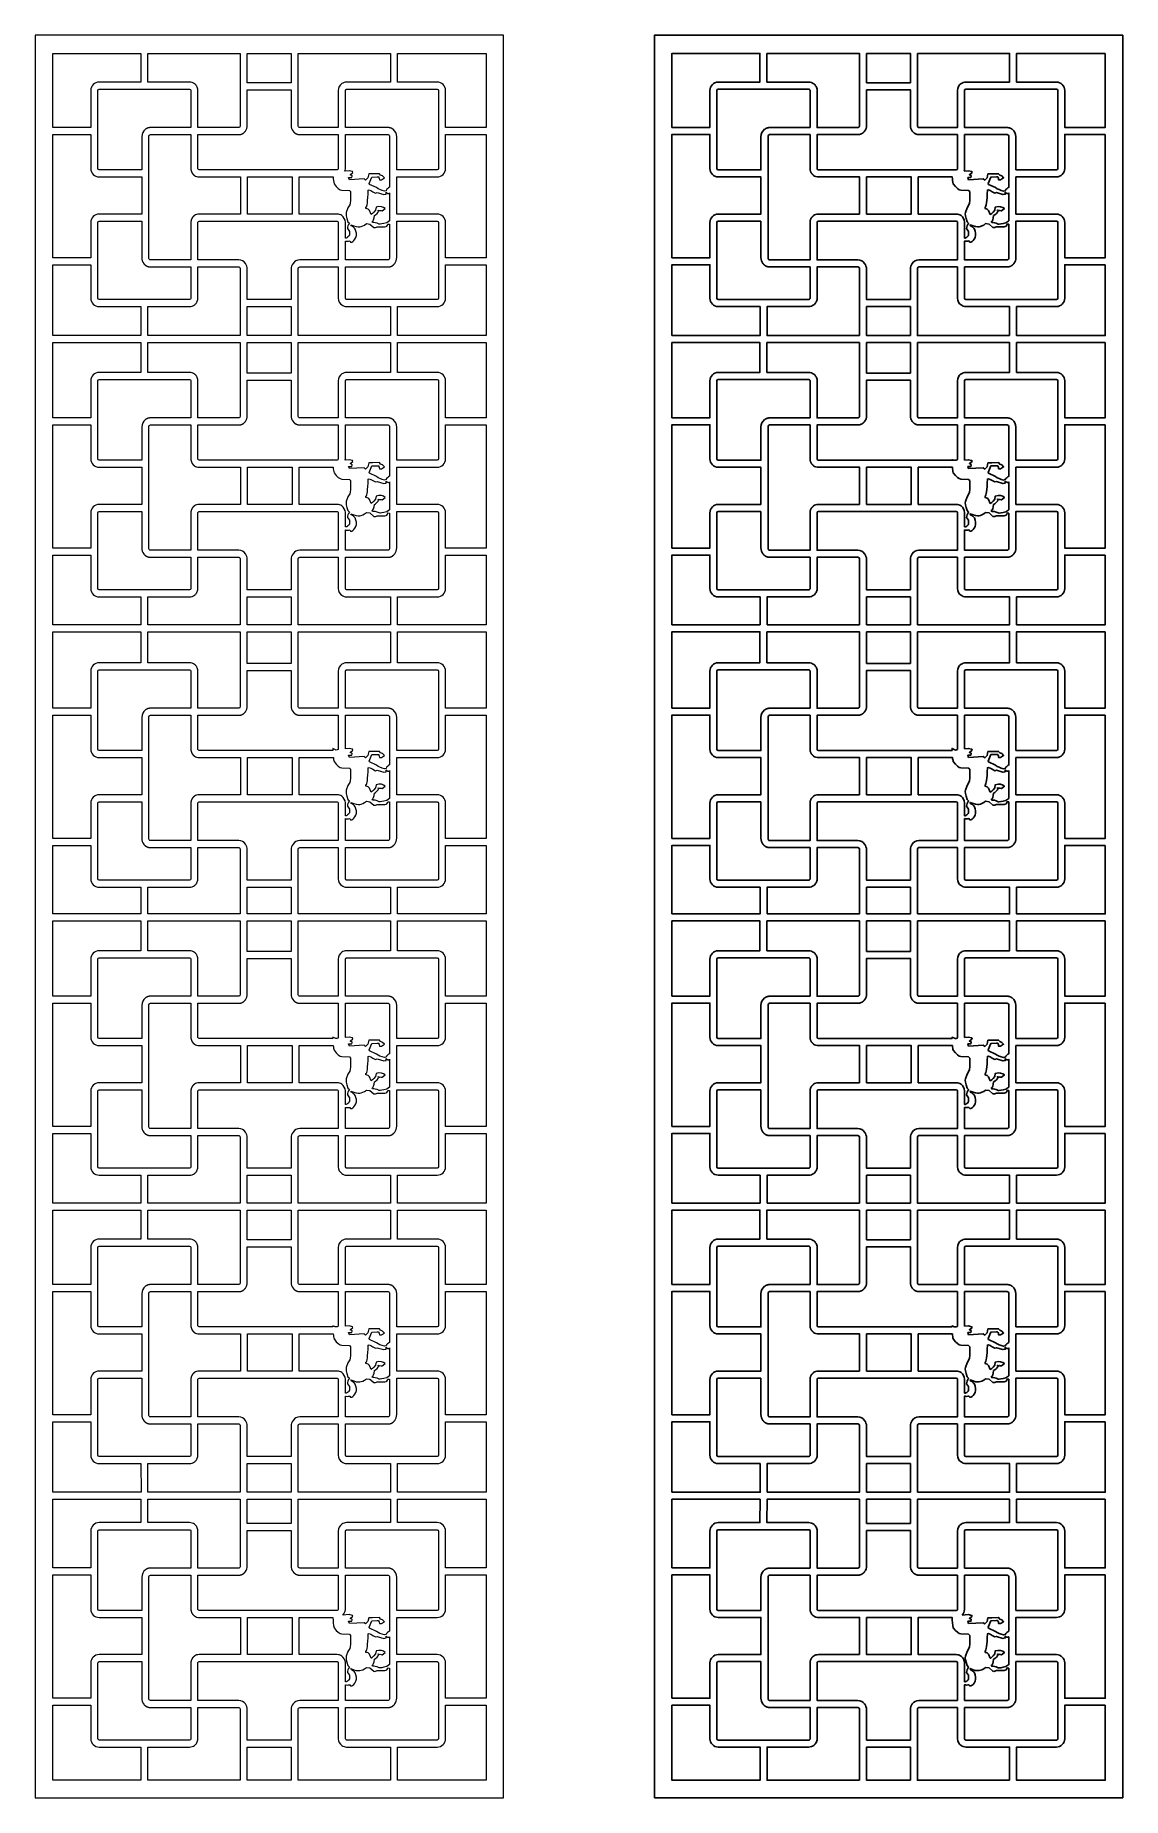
# Model space of a CAD drawing. Header units: centimetres. Extents: x -9.6 to 1.4, y -6.1 to 11.9.
import ezdxf

# ---------------------------------------------------------------- set-up
doc = ezdxf.new("R2010")
doc.units = ezdxf.units.CM
doc.header["$MEASUREMENT"] = 0
doc.layers.add('layer 1', color=7, linetype='Continuous')

msp = doc.modelspace()

# ---------------------------------------------------------------- linework, layer by layer
at = {"layer": 'layer 1', "color": 177, "lineweight": 9}
for points, knots in [([(-9.6444, -6.05124), (-9.6444, -6.05124), (-9.6444, 11.92325), (-9.6444, 11.92325), (-9.6444, 11.92325), (-9.6444, 11.92325), (-4.86713, 11.92325), (-4.86713, 11.92325), (-4.86713, 11.92325), (-4.86713, 11.92325), (-4.86713, -6.05124), (-4.86713, -6.05124), (-4.86713, -6.05124), (-4.86713, -6.05124), (-9.6444, -6.05124), (-9.6444, -6.05124)], [0, 0, 0, 0, 0.2, 0.2, 0.2, 0.2, 0.4, 0.4, 0.4, 0.4, 0.6, 0.6, 0.6, 0.6, 1, 1, 1, 1]), ([(-9.46525, 10.9834), (-9.46525, 10.9834), (-9.07836, 10.9834), (-9.07836, 10.9834), (-9.07836, 10.9834), (-9.07836, 10.9834), (-9.07836, 11.35996), (-9.07836, 11.35996), (-9.07836, 11.35996), (-9.07836, 11.4069), (-9.04031, 11.4453), (-8.99381, 11.4453), (-8.99381, 11.4453), (-8.99381, 11.4453), (-8.56835, 11.4453), (-8.56835, 11.4453), (-8.56835, 11.4453), (-8.56835, 11.4453), (-8.56835, 11.73813), (-8.56835, 11.73813), (-8.56835, 11.73813), (-8.56835, 11.73813), (-9.46525, 11.73813), (-9.46525, 11.73813), (-9.46525, 11.73813), (-9.46525, 11.73813), (-9.46525, 10.9834), (-9.46525, 10.9834)], [0, 0, 0, 0, 0.125, 0.125, 0.125, 0.125, 0.25, 0.25, 0.25, 0.25, 0.375, 0.375, 0.375, 0.375, 0.5, 0.5, 0.5, 0.5, 0.625, 0.625, 0.625, 0.625, 0.75, 0.75, 0.75, 0.75, 1, 1, 1, 1]), ([(-8.49669, 11.73813), (-8.49669, 11.73813), (-8.49669, 11.4453), (-8.49669, 11.4453), (-8.49669, 11.4453), (-8.49669, 11.4453), (-8.06935, 11.4453), (-8.06935, 11.4453), (-8.06935, 11.4453), (-8.05094, 11.4453), (-8.03385, 11.43927), (-8.01992, 11.42908), (-8.01992, 11.42908), (-8.01992, 11.42908), (-8.01976, 11.42896), (-8.01976, 11.42896), (-8.01976, 11.42896), (-8.01918, 11.42853), (-8.0186, 11.4281), (-8.01804, 11.42766), (-8.01804, 11.42766), (-8.01804, 11.42766), (-8.01789, 11.42755), (-8.01789, 11.42755), (-8.01789, 11.42755), (-8.01637, 11.42636), (-8.01489, 11.42513), (-8.01345, 11.42384), (-8.01345, 11.42384), (-8.01345, 11.42384), (-8.01323, 11.42364), (-8.01323, 11.42364), (-8.01323, 11.42364), (-8.01028, 11.42099), (-8.00752, 11.41814), (-8.00496, 11.41511), (-8.00496, 11.41511), (-8.00496, 11.41511), (-8.00496, 11.4151), (-8.00496, 11.4151), (-8.00496, 11.4151), (-8.00444, 11.41449), (-8.00394, 11.41388), (-8.00344, 11.41325), (-8.00344, 11.41325), (-8.00344, 11.41325), (-8.00343, 11.41323), (-8.00343, 11.41323), (-8.00343, 11.41323), (-8.00093, 11.4101), (-7.99865, 11.40679), (-7.99661, 11.40332), (-7.99661, 11.40332), (-7.99661, 11.40332), (-7.99657, 11.40325), (-7.99657, 11.40325), (-7.99657, 11.40325), (-7.99619, 11.4026), (-7.99581, 11.40194), (-7.99544, 11.40128), (-7.99544, 11.40128), (-7.99544, 11.40128), (-7.99537, 11.40114), (-7.99537, 11.40114), (-7.99537, 11.40114), (-7.98914, 11.38981), (-7.98538, 11.37693), (-7.98487, 11.36324), (-7.98487, 11.36324), (-7.98487, 11.36324), (-7.98487, 11.36321), (-7.98487, 11.36321), (-7.98487, 11.36321), (-7.98487, 11.36321), (-7.98487, 11.36321), (-7.98487, 11.36321), (-7.98487, 11.36321), (-7.98482, 11.36213), (-7.9848, 11.36105), (-7.9848, 11.35996), (-7.9848, 11.35996), (-7.9848, 11.35996), (-7.9848, 10.98147), (-7.9848, 10.98147), (-7.9848, 10.98147), (-7.9848, 10.98147), (-7.94326, 10.98147), (-7.94326, 10.98147), (-7.94326, 10.98147), (-7.94326, 10.98147), (-7.94326, 10.98166), (-7.94326, 10.98166), (-7.94326, 10.98166), (-7.94326, 10.98166), (-7.56843, 10.98166), (-7.56843, 10.98166), (-7.56843, 10.98166), (-7.55982, 10.98166), (-7.55277, 10.99216), (-7.55277, 11.00498), (-7.55277, 11.00498), (-7.55277, 11.00498), (-7.55277, 11.73813), (-7.55277, 11.73813), (-7.55277, 11.73813), (-7.55277, 11.73813), (-8.49669, 11.73813), (-8.49669, 11.73813)], [0, 0, 0, 0, 0.03571429, 0.03571429, 0.03571429, 0.03571429, 0.07142857, 0.07142857, 0.07142857, 0.07142857, 0.10714286, 0.10714286, 0.10714286, 0.10714286, 0.14285714, 0.14285714, 0.14285714, 0.14285714, 0.17857143, 0.17857143, 0.17857143, 0.17857143, 0.21428571, 0.21428571, 0.21428571, 0.21428571, 0.25, 0.25, 0.25, 0.25, 0.28571429, 0.28571429, 0.28571429, 0.28571429, 0.32142857, 0.32142857, 0.32142857, 0.32142857, 0.35714286, 0.35714286, 0.35714286, 0.35714286, 0.39285714, 0.39285714, 0.39285714, 0.39285714, 0.42857143, 0.42857143, 0.42857143, 0.42857143, 0.46428571, 0.46428571, 0.46428571, 0.46428571, 0.5, 0.5, 0.5, 0.5, 0.53571429, 0.53571429, 0.53571429, 0.53571429, 0.57142857, 0.57142857, 0.57142857, 0.57142857, 0.60714286, 0.60714286, 0.60714286, 0.60714286, 0.64285714, 0.64285714, 0.64285714, 0.64285714, 0.67857143, 0.67857143, 0.67857143, 0.67857143, 0.71428571, 0.71428571, 0.71428571, 0.71428571, 0.75, 0.75, 0.75, 0.75, 0.78571429, 0.78571429, 0.78571429, 0.78571429, 0.82142857, 0.82142857, 0.82142857, 0.82142857, 0.85714286, 0.85714286, 0.85714286, 0.85714286, 0.89285714, 0.89285714, 0.89285714, 0.89285714, 0.92857143, 0.92857143, 0.92857143, 0.92857143, 1, 1, 1, 1]), ([(-7.48111, 11.73813), (-7.48111, 11.73813), (-7.48111, 11.43845), (-7.48111, 11.43845), (-7.48111, 11.43845), (-7.48111, 11.43845), (-7.03385, 11.43845), (-7.03385, 11.43845), (-7.03385, 11.43845), (-7.03385, 11.43845), (-7.03385, 11.73813), (-7.03385, 11.73813), (-7.03385, 11.73813), (-7.03385, 11.73813), (-7.48111, 11.73813), (-7.48111, 11.73813)], [0, 0, 0, 0, 0.2, 0.2, 0.2, 0.2, 0.4, 0.4, 0.4, 0.4, 0.6, 0.6, 0.6, 0.6, 1, 1, 1, 1]), ([(-6.96219, 11.73813), (-6.96219, 11.73813), (-6.96219, 11.00498), (-6.96219, 11.00498), (-6.96219, 11.00498), (-6.96219, 10.99217), (-6.95513, 10.98166), (-6.94653, 10.98166), (-6.94653, 10.98166), (-6.94653, 10.98166), (-6.5717, 10.98166), (-6.5717, 10.98166), (-6.5717, 10.98166), (-6.5717, 10.98166), (-6.5717, 10.98147), (-6.5717, 10.98147), (-6.5717, 10.98147), (-6.5717, 10.98147), (-6.55303, 10.98147), (-6.55303, 10.98147), (-6.55303, 10.98147), (-6.55303, 10.98147), (-6.55303, 11.35996), (-6.55303, 11.35996), (-6.55303, 11.35996), (-6.55303, 11.38872), (-6.53874, 11.41427), (-6.51698, 11.42975), (-6.51698, 11.42975), (-6.51698, 11.42975), (-6.51677, 11.4296), (-6.51677, 11.4296), (-6.51677, 11.4296), (-6.50298, 11.43948), (-6.48615, 11.4453), (-6.46805, 11.4453), (-6.46805, 11.4453), (-6.46805, 11.4453), (-6.02214, 11.4453), (-6.02214, 11.4453), (-6.02214, 11.4453), (-6.02214, 11.4453), (-6.02214, 11.73813), (-6.02214, 11.73813), (-6.02214, 11.73813), (-6.02214, 11.73813), (-6.96219, 11.73813), (-6.96219, 11.73813)], [0, 0, 0, 0, 0.07692308, 0.07692308, 0.07692308, 0.07692308, 0.15384615, 0.15384615, 0.15384615, 0.15384615, 0.23076923, 0.23076923, 0.23076923, 0.23076923, 0.30769231, 0.30769231, 0.30769231, 0.30769231, 0.38461538, 0.38461538, 0.38461538, 0.38461538, 0.46153846, 0.46153846, 0.46153846, 0.46153846, 0.53846154, 0.53846154, 0.53846154, 0.53846154, 0.61538462, 0.61538462, 0.61538462, 0.61538462, 0.69230769, 0.69230769, 0.69230769, 0.69230769, 0.76923077, 0.76923077, 0.76923077, 0.76923077, 0.84615385, 0.84615385, 0.84615385, 0.84615385, 1, 1, 1, 1]), ([(-5.04627, 11.73813), (-5.04627, 11.73813), (-5.95048, 11.73813), (-5.95048, 11.73813), (-5.95048, 11.73813), (-5.95048, 11.73813), (-5.95048, 11.4453), (-5.95048, 11.4453), (-5.95048, 11.4453), (-5.95048, 11.4453), (-5.54359, 11.4453), (-5.54359, 11.4453), (-5.54359, 11.4453), (-5.49709, 11.4453), (-5.45904, 11.4069), (-5.45904, 11.35996), (-5.45904, 11.35996), (-5.45904, 11.35996), (-5.45904, 10.9834), (-5.45904, 10.9834), (-5.45904, 10.9834), (-5.45904, 10.9834), (-5.04627, 10.9834), (-5.04627, 10.9834), (-5.04627, 10.9834), (-5.04627, 10.9834), (-5.04627, 11.73813), (-5.04627, 11.73813)], [0, 0, 0, 0, 0.125, 0.125, 0.125, 0.125, 0.25, 0.25, 0.25, 0.25, 0.375, 0.375, 0.375, 0.375, 0.5, 0.5, 0.5, 0.5, 0.625, 0.625, 0.625, 0.625, 0.75, 0.75, 0.75, 0.75, 1, 1, 1, 1]), ([(-8.05689, 10.98147), (-8.05689, 10.98147), (-8.05689, 11.21452), (-8.05689, 11.21452), (-8.05689, 11.21452), (-8.05689, 11.21452), (-8.05689, 11.35996), (-8.05689, 11.35996), (-8.05689, 11.35996), (-8.05689, 11.36105), (-8.05687, 11.36214), (-8.05683, 11.36322), (-8.05683, 11.36322), (-8.05822, 11.36918), (-8.06331, 11.37364), (-8.06935, 11.37364), (-8.06935, 11.37364), (-8.06935, 11.37364), (-8.99381, 11.37364), (-8.99381, 11.37364), (-8.99381, 11.37364), (-9.0009, 11.37364), (-9.00671, 11.36748), (-9.00671, 11.35996), (-9.00671, 11.35996), (-9.00671, 11.35996), (-9.00671, 10.56382), (-9.00671, 10.56382), (-9.00671, 10.56382), (-9.00671, 10.5563), (-9.0009, 10.55014), (-8.99381, 10.55014), (-8.99381, 10.55014), (-8.99381, 10.55014), (-8.55749, 10.55014), (-8.55749, 10.55014), (-8.55749, 10.55014), (-8.55749, 10.55014), (-8.55749, 10.88649), (-8.55749, 10.88649), (-8.55749, 10.88649), (-8.55749, 10.91861), (-8.54263, 10.94713), (-8.52003, 10.96434), (-8.52003, 10.96434), (-8.52003, 10.96434), (-8.51972, 10.96457), (-8.51972, 10.96457), (-8.51972, 10.96457), (-8.51919, 10.96497), (-8.51865, 10.96537), (-8.5181, 10.96576), (-8.5181, 10.96576), (-8.5181, 10.96576), (-8.51782, 10.96597), (-8.51782, 10.96597), (-8.51782, 10.96597), (-8.51728, 10.96635), (-8.51674, 10.96673), (-8.51619, 10.9671), (-8.51619, 10.9671), (-8.51619, 10.9671), (-8.51584, 10.96734), (-8.51584, 10.96734), (-8.51584, 10.96734), (-8.51553, 10.96755), (-8.51522, 10.96775), (-8.51491, 10.96795), (-8.51491, 10.96795), (-8.51491, 10.96795), (-8.5144, 10.96828), (-8.5144, 10.96828), (-8.5144, 10.96828), (-8.51393, 10.96859), (-8.51345, 10.96889), (-8.51297, 10.96919), (-8.51297, 10.96919), (-8.51297, 10.96919), (-8.51245, 10.96951), (-8.51245, 10.96951), (-8.51245, 10.96951), (-8.51197, 10.9698), (-8.51148, 10.97009), (-8.51099, 10.97037), (-8.51099, 10.97037), (-8.51099, 10.97037), (-8.51043, 10.97069), (-8.51043, 10.97069), (-8.51043, 10.97069), (-8.51002, 10.97093), (-8.5096, 10.97116), (-8.50918, 10.97139), (-8.50918, 10.97139), (-8.50891, 10.97154), (-8.50864, 10.97169), (-8.50836, 10.97183), (-8.50836, 10.97183), (-8.5081, 10.97197), (-8.50784, 10.97211), (-8.50757, 10.97225), (-8.50757, 10.97225), (-8.50715, 10.97247), (-8.50672, 10.97269), (-8.50629, 10.97291), (-8.50629, 10.97291), (-8.50629, 10.97291), (-8.50557, 10.97326), (-8.50557, 10.97326), (-8.50557, 10.97326), (-8.50521, 10.97343), (-8.50485, 10.9736), (-8.50449, 10.97377), (-8.50449, 10.97377), (-8.50449, 10.97377), (-8.50366, 10.97416), (-8.50366, 10.97416), (-8.50366, 10.97416), (-8.50328, 10.97433), (-8.5029, 10.9745), (-8.50251, 10.97467), (-8.50251, 10.97467), (-8.50251, 10.97467), (-8.50189, 10.97494), (-8.50189, 10.97494), (-8.50189, 10.97494), (-8.5014, 10.97515), (-8.50091, 10.97535), (-8.50042, 10.97555), (-8.50042, 10.97555), (-8.50042, 10.97555), (-8.49981, 10.9758), (-8.49981, 10.9758), (-8.49981, 10.9758), (-8.49931, 10.97599), (-8.49881, 10.97619), (-8.49831, 10.97637), (-8.49831, 10.97637), (-8.49831, 10.97637), (-8.49772, 10.97659), (-8.49772, 10.97659), (-8.49772, 10.97659), (-8.49724, 10.97677), (-8.49675, 10.97694), (-8.49626, 10.97711), (-8.49626, 10.97711), (-8.49626, 10.97711), (-8.49583, 10.97725), (-8.49583, 10.97725), (-8.49583, 10.97725), (-8.49533, 10.97742), (-8.49483, 10.97759), (-8.49433, 10.97774), (-8.49433, 10.97774), (-8.49433, 10.97774), (-8.49384, 10.9779), (-8.49384, 10.9779), (-8.49384, 10.9779), (-8.49328, 10.97807), (-8.49272, 10.97824), (-8.49216, 10.9784), (-8.49216, 10.9784), (-8.49216, 10.9784), (-8.49171, 10.97852), (-8.49171, 10.97852), (-8.49171, 10.97852), (-8.49115, 10.97868), (-8.49058, 10.97883), (-8.49001, 10.97898), (-8.49001, 10.97898), (-8.49001, 10.97898), (-8.48952, 10.9791), (-8.48952, 10.9791), (-8.48952, 10.9791), (-8.48895, 10.97924), (-8.48838, 10.97938), (-8.48781, 10.97951), (-8.48781, 10.97951), (-8.48781, 10.97951), (-8.48757, 10.97956), (-8.48757, 10.97956), (-8.48757, 10.97956), (-8.48701, 10.97968), (-8.48644, 10.9798), (-8.48587, 10.97992), (-8.48587, 10.97992), (-8.48587, 10.97992), (-8.48541, 10.98001), (-8.48541, 10.98001), (-8.48541, 10.98001), (-8.48483, 10.98012), (-8.48424, 10.98023), (-8.48365, 10.98033), (-8.48365, 10.98033), (-8.48365, 10.98033), (-8.48319, 10.9804), (-8.48319, 10.9804), (-8.48319, 10.9804), (-8.48259, 10.9805), (-8.48199, 10.98059), (-8.48139, 10.98068), (-8.48139, 10.98068), (-8.48139, 10.98068), (-8.48099, 10.98073), (-8.48099, 10.98073), (-8.48099, 10.98073), (-8.48035, 10.98082), (-8.47971, 10.9809), (-8.47907, 10.98097), (-8.47907, 10.98097), (-8.47907, 10.98097), (-8.47906, 10.98098), (-8.47906, 10.98098), (-8.47906, 10.98098), (-8.4784, 10.98105), (-8.47773, 10.98111), (-8.47706, 10.98117), (-8.47706, 10.98117), (-8.47706, 10.98117), (-8.47675, 10.9812), (-8.47675, 10.9812), (-8.47675, 10.9812), (-8.47611, 10.98125), (-8.47547, 10.98129), (-8.47483, 10.98133), (-8.47483, 10.98133), (-8.47483, 10.98133), (-8.47447, 10.98135), (-8.47447, 10.98135), (-8.47447, 10.98135), (-8.47382, 10.98139), (-8.47317, 10.98141), (-8.47252, 10.98143), (-8.47252, 10.98143), (-8.47252, 10.98143), (-8.47223, 10.98144), (-8.47223, 10.98144), (-8.47223, 10.98144), (-8.47154, 10.98146), (-8.47085, 10.98147), (-8.47017, 10.98147), (-8.47017, 10.98147), (-8.47017, 10.98147), (-8.05689, 10.98147), (-8.05689, 10.98147)], [0, 0, 0, 0, 0.01612903, 0.01612903, 0.01612903, 0.01612903, 0.03225806, 0.03225806, 0.03225806, 0.03225806, 0.0483871, 0.0483871, 0.0483871, 0.0483871, 0.06451613, 0.06451613, 0.06451613, 0.06451613, 0.08064516, 0.08064516, 0.08064516, 0.08064516, 0.09677419, 0.09677419, 0.09677419, 0.09677419, 0.11290323, 0.11290323, 0.11290323, 0.11290323, 0.12903226, 0.12903226, 0.12903226, 0.12903226, 0.14516129, 0.14516129, 0.14516129, 0.14516129, 0.16129032, 0.16129032, 0.16129032, 0.16129032, 0.17741935, 0.17741935, 0.17741935, 0.17741935, 0.19354839, 0.19354839, 0.19354839, 0.19354839, 0.20967742, 0.20967742, 0.20967742, 0.20967742, 0.22580645, 0.22580645, 0.22580645, 0.22580645, 0.24193548, 0.24193548, 0.24193548, 0.24193548, 0.25806452, 0.25806452, 0.25806452, 0.25806452, 0.27419355, 0.27419355, 0.27419355, 0.27419355, 0.29032258, 0.29032258, 0.29032258, 0.29032258, 0.30645161, 0.30645161, 0.30645161, 0.30645161, 0.32258065, 0.32258065, 0.32258065, 0.32258065, 0.33870968, 0.33870968, 0.33870968, 0.33870968, 0.35483871, 0.35483871, 0.35483871, 0.35483871, 0.37096774, 0.37096774, 0.37096774, 0.37096774, 0.38709677, 0.38709677, 0.38709677, 0.38709677, 0.40322581, 0.40322581, 0.40322581, 0.40322581, 0.41935484, 0.41935484, 0.41935484, 0.41935484, 0.43548387, 0.43548387, 0.43548387, 0.43548387, 0.4516129, 0.4516129, 0.4516129, 0.4516129, 0.46774194, 0.46774194, 0.46774194, 0.46774194, 0.48387097, 0.48387097, 0.48387097, 0.48387097, 0.5, 0.5, 0.5, 0.5, 0.51612903, 0.51612903, 0.51612903, 0.51612903, 0.53225806, 0.53225806, 0.53225806, 0.53225806, 0.5483871, 0.5483871, 0.5483871, 0.5483871, 0.56451613, 0.56451613, 0.56451613, 0.56451613, 0.58064516, 0.58064516, 0.58064516, 0.58064516, 0.59677419, 0.59677419, 0.59677419, 0.59677419, 0.61290323, 0.61290323, 0.61290323, 0.61290323, 0.62903226, 0.62903226, 0.62903226, 0.62903226, 0.64516129, 0.64516129, 0.64516129, 0.64516129, 0.66129032, 0.66129032, 0.66129032, 0.66129032, 0.67741935, 0.67741935, 0.67741935, 0.67741935, 0.69354839, 0.69354839, 0.69354839, 0.69354839, 0.70967742, 0.70967742, 0.70967742, 0.70967742, 0.72580645, 0.72580645, 0.72580645, 0.72580645, 0.74193548, 0.74193548, 0.74193548, 0.74193548, 0.75806452, 0.75806452, 0.75806452, 0.75806452, 0.77419355, 0.77419355, 0.77419355, 0.77419355, 0.79032258, 0.79032258, 0.79032258, 0.79032258, 0.80645161, 0.80645161, 0.80645161, 0.80645161, 0.82258065, 0.82258065, 0.82258065, 0.82258065, 0.83870968, 0.83870968, 0.83870968, 0.83870968, 0.85483871, 0.85483871, 0.85483871, 0.85483871, 0.87096774, 0.87096774, 0.87096774, 0.87096774, 0.88709677, 0.88709677, 0.88709677, 0.88709677, 0.90322581, 0.90322581, 0.90322581, 0.90322581, 0.91935484, 0.91935484, 0.91935484, 0.91935484, 0.93548387, 0.93548387, 0.93548387, 0.93548387, 0.9516129, 0.9516129, 0.9516129, 0.9516129, 0.96774194, 0.96774194, 0.96774194, 0.96774194, 1, 1, 1, 1]), ([(-7.48111, 11.36679), (-7.48111, 11.36679), (-7.48111, 11.00498), (-7.48111, 11.00498), (-7.48111, 11.00498), (-7.48111, 10.98263), (-7.48831, 10.96201), (-7.50031, 10.94574), (-7.50031, 10.94574), (-7.50031, 10.94574), (-7.50031, 10.94573), (-7.50031, 10.94573), (-7.50031, 10.94573), (-7.50031, 10.94573), (-7.50064, 10.9453), (-7.50064, 10.9453), (-7.50064, 10.9453), (-7.50093, 10.9449), (-7.50124, 10.9445), (-7.50154, 10.94411), (-7.50154, 10.94411), (-7.50172, 10.94387), (-7.5019, 10.94364), (-7.50208, 10.94341), (-7.50208, 10.94341), (-7.50234, 10.94308), (-7.5026, 10.94275), (-7.50286, 10.94243), (-7.50286, 10.94243), (-7.50309, 10.94215), (-7.50332, 10.94187), (-7.50355, 10.94159), (-7.50355, 10.94159), (-7.50355, 10.94159), (-7.50414, 10.94089), (-7.50414, 10.94089), (-7.50414, 10.94089), (-7.50444, 10.94052), (-7.50475, 10.94016), (-7.50507, 10.9398), (-7.50507, 10.9398), (-7.50527, 10.93957), (-7.50547, 10.93934), (-7.50567, 10.93911), (-7.50567, 10.93911), (-7.50589, 10.93887), (-7.50611, 10.93862), (-7.50633, 10.93838), (-7.50633, 10.93838), (-7.5066, 10.93808), (-7.50688, 10.93777), (-7.50716, 10.93747), (-7.50716, 10.93747), (-7.5074, 10.93722), (-7.50764, 10.93697), (-7.50787, 10.93672), (-7.50787, 10.93672), (-7.50787, 10.93672), (-7.50851, 10.93605), (-7.50851, 10.93605), (-7.50851, 10.93605), (-7.50884, 10.93572), (-7.50917, 10.93538), (-7.5095, 10.93505), (-7.5095, 10.93505), (-7.5095, 10.93505), (-7.51007, 10.93449), (-7.51007, 10.93449), (-7.51007, 10.93449), (-7.51044, 10.93413), (-7.51081, 10.93377), (-7.51119, 10.93341), (-7.51119, 10.93341), (-7.51119, 10.93341), (-7.51167, 10.93296), (-7.51167, 10.93296), (-7.51167, 10.93296), (-7.512, 10.93265), (-7.51233, 10.93234), (-7.51267, 10.93204), (-7.51267, 10.93204), (-7.51267, 10.93204), (-7.51333, 10.93144), (-7.51333, 10.93144), (-7.51333, 10.93144), (-7.51362, 10.93119), (-7.51391, 10.93093), (-7.5142, 10.93068), (-7.5142, 10.93068), (-7.51442, 10.93049), (-7.51465, 10.93029), (-7.51488, 10.9301), (-7.51488, 10.9301), (-7.51524, 10.92979), (-7.51562, 10.92948), (-7.51599, 10.92917), (-7.51599, 10.92917), (-7.51599, 10.92917), (-7.5165, 10.92875), (-7.5165, 10.92875), (-7.5165, 10.92875), (-7.51691, 10.92842), (-7.51733, 10.92809), (-7.51775, 10.92776), (-7.51775, 10.92776), (-7.51775, 10.92776), (-7.51829, 10.92734), (-7.51829, 10.92734), (-7.51829, 10.92734), (-7.51866, 10.92706), (-7.51903, 10.92678), (-7.51941, 10.9265), (-7.51941, 10.9265), (-7.51941, 10.9265), (-7.52004, 10.92604), (-7.52004, 10.92604), (-7.52004, 10.92604), (-7.52039, 10.92578), (-7.52074, 10.92552), (-7.5211, 10.92527), (-7.5211, 10.92527), (-7.5211, 10.92527), (-7.52162, 10.92491), (-7.52162, 10.92491), (-7.52162, 10.92491), (-7.52205, 10.92461), (-7.52248, 10.92432), (-7.52291, 10.92403), (-7.52291, 10.92403), (-7.52291, 10.92403), (-7.52352, 10.92362), (-7.52352, 10.92362), (-7.52352, 10.92362), (-7.52396, 10.92333), (-7.5244, 10.92305), (-7.52485, 10.92277), (-7.52485, 10.92277), (-7.52485, 10.92277), (-7.52538, 10.92243), (-7.52538, 10.92243), (-7.52538, 10.92243), (-7.52577, 10.92219), (-7.52617, 10.92195), (-7.52656, 10.92172), (-7.52656, 10.92172), (-7.52656, 10.92172), (-7.52724, 10.92132), (-7.52724, 10.92132), (-7.52724, 10.92132), (-7.52764, 10.92108), (-7.52804, 10.92085), (-7.52845, 10.92062), (-7.52845, 10.92062), (-7.52845, 10.92062), (-7.52893, 10.92035), (-7.52893, 10.92035), (-7.52893, 10.92035), (-7.52941, 10.92008), (-7.5299, 10.91981), (-7.53039, 10.91955), (-7.53039, 10.91955), (-7.53039, 10.91955), (-7.53092, 10.91928), (-7.53092, 10.91928), (-7.53092, 10.91928), (-7.5314, 10.91902), (-7.53189, 10.91877), (-7.53238, 10.91853), (-7.53238, 10.91853), (-7.53238, 10.91853), (-7.53293, 10.91826), (-7.53293, 10.91826), (-7.53293, 10.91826), (-7.53338, 10.91804), (-7.53382, 10.91783), (-7.53427, 10.91762), (-7.53427, 10.91762), (-7.53427, 10.91762), (-7.5348, 10.91737), (-7.5348, 10.91737), (-7.5348, 10.91737), (-7.53526, 10.91716), (-7.53572, 10.91696), (-7.53619, 10.91676), (-7.53619, 10.91676), (-7.53619, 10.91676), (-7.53664, 10.91656), (-7.53664, 10.91656), (-7.53664, 10.91656), (-7.53717, 10.91633), (-7.5377, 10.91611), (-7.53823, 10.9159), (-7.53823, 10.9159), (-7.53823, 10.9159), (-7.53871, 10.91571), (-7.53871, 10.91571), (-7.53871, 10.91571), (-7.53926, 10.91549), (-7.53981, 10.91528), (-7.54037, 10.91507), (-7.54037, 10.91507), (-7.54037, 10.91507), (-7.54074, 10.91493), (-7.54074, 10.91493), (-7.54074, 10.91493), (-7.54127, 10.91474), (-7.5418, 10.91455), (-7.54234, 10.91436), (-7.54234, 10.91436), (-7.54234, 10.91436), (-7.54276, 10.91422), (-7.54276, 10.91422), (-7.54276, 10.91422), (-7.54329, 10.91404), (-7.54382, 10.91387), (-7.54435, 10.9137), (-7.54435, 10.9137), (-7.54435, 10.9137), (-7.54472, 10.91359), (-7.54472, 10.91359), (-7.54472, 10.91359), (-7.54529, 10.91341), (-7.54587, 10.91324), (-7.54645, 10.91307), (-7.54645, 10.91307), (-7.54645, 10.91307), (-7.54687, 10.91296), (-7.54687, 10.91296), (-7.54687, 10.91296), (-7.54747, 10.91279), (-7.54806, 10.91263), (-7.54866, 10.91248), (-7.54866, 10.91248), (-7.54866, 10.91248), (-7.54899, 10.9124), (-7.54899, 10.9124), (-7.54899, 10.9124), (-7.54957, 10.91225), (-7.55015, 10.91211), (-7.55073, 10.91198), (-7.55073, 10.91198), (-7.55073, 10.91198), (-7.55107, 10.91191), (-7.55107, 10.91191), (-7.55107, 10.91191), (-7.55163, 10.91178), (-7.5522, 10.91166), (-7.55276, 10.91155), (-7.55276, 10.91155), (-7.55276, 10.91155), (-7.55315, 10.91147), (-7.55315, 10.91147), (-7.55315, 10.91147), (-7.55376, 10.91136), (-7.55436, 10.91125), (-7.55497, 10.91114), (-7.55497, 10.91114), (-7.55497, 10.91114), (-7.55536, 10.91108), (-7.55536, 10.91108), (-7.55536, 10.91108), (-7.55599, 10.91097), (-7.55662, 10.91088), (-7.55725, 10.91079), (-7.55725, 10.91079), (-7.55725, 10.91079), (-7.5575, 10.91075), (-7.5575, 10.91075), (-7.5575, 10.91075), (-7.55817, 10.91066), (-7.55884, 10.91057), (-7.55952, 10.9105), (-7.55952, 10.9105), (-7.55952, 10.9105), (-7.55953, 10.9105), (-7.55953, 10.9105), (-7.55953, 10.9105), (-7.55953, 10.9105), (-7.55956, 10.91049), (-7.55956, 10.91049), (-7.55956, 10.91049), (-7.56021, 10.91042), (-7.56085, 10.91036), (-7.5615, 10.91031), (-7.5615, 10.91031), (-7.5615, 10.91031), (-7.56187, 10.91027), (-7.56187, 10.91027), (-7.56187, 10.91027), (-7.5625, 10.91022), (-7.56313, 10.91018), (-7.56375, 10.91014), (-7.56375, 10.91014), (-7.56375, 10.91014), (-7.56415, 10.91012), (-7.56415, 10.91012), (-7.56415, 10.91012), (-7.56479, 10.91009), (-7.56543, 10.91006), (-7.56608, 10.91004), (-7.56608, 10.91004), (-7.56608, 10.91004), (-7.56638, 10.91003), (-7.56638, 10.91003), (-7.56638, 10.91003), (-7.56706, 10.91002), (-7.56774, 10.91001), (-7.56843, 10.91001), (-7.56843, 10.91001), (-7.56843, 10.91001), (-7.86145, 10.91001), (-7.86145, 10.91001), (-7.86145, 10.91001), (-7.86145, 10.91001), (-7.86145, 10.90981), (-7.86145, 10.90981), (-7.86145, 10.90981), (-7.86145, 10.90981), (-7.9848, 10.90981), (-7.9848, 10.90981), (-7.9848, 10.90981), (-7.9848, 10.90981), (-7.9848, 10.77782), (-7.9848, 10.77782), (-7.9848, 10.77782), (-7.9848, 10.77782), (-7.98523, 10.77782), (-7.98523, 10.77782), (-7.98523, 10.77782), (-7.98523, 10.77782), (-7.98523, 10.56382), (-7.98523, 10.56382), (-7.98523, 10.56382), (-7.98523, 10.56382), (-7.98523, 10.56347), (-7.98523, 10.56347), (-7.98523, 10.56347), (-7.98523, 10.56347), (-7.98523, 10.56346), (-7.98523, 10.56346), (-7.98523, 10.56346), (-7.98522, 10.5629), (-7.98517, 10.56236), (-7.9851, 10.56182), (-7.9851, 10.56182), (-7.9851, 10.56182), (-7.98509, 10.56177), (-7.98509, 10.56177), (-7.98509, 10.56177), (-7.98509, 10.56177), (-7.98509, 10.56174), (-7.98509, 10.56174), (-7.98509, 10.56174), (-7.98509, 10.56174), (-7.98508, 10.56172), (-7.98508, 10.56172), (-7.98508, 10.56172), (-7.98508, 10.56172), (-7.98503, 10.56142), (-7.98503, 10.56142), (-7.98503, 10.56142), (-7.98503, 10.56142), (-7.98503, 10.56141), (-7.98503, 10.56141), (-7.98503, 10.56141), (-7.98503, 10.56141), (-7.98503, 10.56137), (-7.98503, 10.56137), (-7.98503, 10.56137), (-7.98503, 10.56137), (-7.98497, 10.56107), (-7.98497, 10.56107), (-7.98497, 10.56107), (-7.98497, 10.56107), (-7.98497, 10.56107), (-7.98497, 10.56107), (-7.98497, 10.56107), (-7.98497, 10.56107), (-7.98491, 10.56078), (-7.98491, 10.56078), (-7.98491, 10.56078), (-7.98491, 10.56078), (-7.9849, 10.56074), (-7.9849, 10.56074), (-7.9849, 10.56074), (-7.9849, 10.56074), (-7.9849, 10.56073), (-7.9849, 10.56073), (-7.9849, 10.56073), (-7.9849, 10.56073), (-7.98489, 10.56068), (-7.98489, 10.56068), (-7.98489, 10.56068), (-7.98489, 10.56068), (-7.98487, 10.56058), (-7.98487, 10.56058), (-7.98487, 10.56058), (-7.98487, 10.56058), (-7.98487, 10.56058), (-7.98487, 10.56058), (-7.98487, 10.56058), (-7.98487, 10.56058), (-7.98487, 10.56058), (-7.98487, 10.56058), (-7.98487, 10.56058), (-7.98348, 10.55461), (-7.97837, 10.55014), (-7.97234, 10.55014), (-7.97234, 10.55014), (-7.97234, 10.55014), (-6.56555, 10.55014), (-6.56555, 10.55014), (-6.56555, 10.55014), (-6.55944, 10.55014), (-6.55427, 10.55474), (-6.55298, 10.56083), (-6.55298, 10.56083), (-6.55301, 10.56182), (-6.55303, 10.56282), (-6.55303, 10.56382), (-6.55303, 10.56382), (-6.55303, 10.56382), (-6.55303, 10.90981), (-6.55303, 10.90981), (-6.55303, 10.90981), (-6.55303, 10.90981), (-6.6535, 10.90981), (-6.6535, 10.90981), (-6.6535, 10.90981), (-6.6535, 10.90981), (-6.6535, 10.91001), (-6.6535, 10.91001), (-6.6535, 10.91001), (-6.6535, 10.91001), (-6.94653, 10.91001), (-6.94653, 10.91001), (-6.94653, 10.91001), (-6.94722, 10.91001), (-6.9479, 10.91002), (-6.94858, 10.91003), (-6.94858, 10.91003), (-6.94858, 10.91003), (-6.94888, 10.91004), (-6.94888, 10.91004), (-6.94888, 10.91004), (-6.94953, 10.91006), (-6.95017, 10.91009), (-6.95081, 10.91012), (-6.95081, 10.91012), (-6.95081, 10.91012), (-6.9512, 10.91014), (-6.9512, 10.91014), (-6.9512, 10.91014), (-6.95183, 10.91018), (-6.95246, 10.91022), (-6.95309, 10.91027), (-6.95309, 10.91027), (-6.95309, 10.91027), (-6.95346, 10.91031), (-6.95346, 10.91031), (-6.95346, 10.91031), (-6.95411, 10.91036), (-6.95475, 10.91042), (-6.95539, 10.91049), (-6.95539, 10.91049), (-6.95539, 10.91049), (-6.95543, 10.9105), (-6.95543, 10.9105), (-6.95543, 10.9105), (-6.95543, 10.9105), (-6.95544, 10.9105), (-6.95544, 10.9105), (-6.95544, 10.9105), (-6.95612, 10.91057), (-6.95679, 10.91066), (-6.95746, 10.91075), (-6.95746, 10.91075), (-6.95746, 10.91075), (-6.9577, 10.91079), (-6.9577, 10.91079), (-6.9577, 10.91079), (-6.95834, 10.91088), (-6.95897, 10.91097), (-6.9596, 10.91108), (-6.9596, 10.91108), (-6.9596, 10.91108), (-6.95999, 10.91114), (-6.95999, 10.91114), (-6.95999, 10.91114), (-6.9606, 10.91125), (-6.9612, 10.91136), (-6.96181, 10.91147), (-6.96181, 10.91147), (-6.96181, 10.91147), (-6.9622, 10.91155), (-6.9622, 10.91155), (-6.9622, 10.91155), (-6.96276, 10.91166), (-6.96333, 10.91178), (-6.96389, 10.91191), (-6.96389, 10.91191), (-6.96389, 10.91191), (-6.96423, 10.91198), (-6.96423, 10.91198), (-6.96423, 10.91198), (-6.96481, 10.91211), (-6.96539, 10.91225), (-6.96597, 10.9124), (-6.96597, 10.9124), (-6.96597, 10.9124), (-6.9663, 10.91248), (-6.9663, 10.91248), (-6.9663, 10.91248), (-6.9669, 10.91263), (-6.96749, 10.91279), (-6.96808, 10.91296), (-6.96808, 10.91296), (-6.96808, 10.91296), (-6.96851, 10.91307), (-6.96851, 10.91307), (-6.96851, 10.91307), (-6.96909, 10.91324), (-6.96967, 10.91341), (-6.97024, 10.91359), (-6.97024, 10.91359), (-6.97024, 10.91359), (-6.9706, 10.9137), (-6.9706, 10.9137), (-6.9706, 10.9137), (-6.97114, 10.91387), (-6.97167, 10.91404), (-6.9722, 10.91422), (-6.9722, 10.91422), (-6.9722, 10.91422), (-6.97262, 10.91436), (-6.97262, 10.91436), (-6.97262, 10.91436), (-6.97315, 10.91455), (-6.97369, 10.91474), (-6.97422, 10.91493), (-6.97422, 10.91493), (-6.97422, 10.91493), (-6.97459, 10.91507), (-6.97459, 10.91507), (-6.97459, 10.91507), (-6.97515, 10.91528), (-6.9757, 10.91549), (-6.97625, 10.91571), (-6.97625, 10.91571), (-6.97625, 10.91571), (-6.97673, 10.9159), (-6.97673, 10.9159), (-6.97673, 10.9159), (-6.97726, 10.91611), (-6.97779, 10.91633), (-6.97832, 10.91656), (-6.97832, 10.91656), (-6.97832, 10.91656), (-6.97877, 10.91676), (-6.97877, 10.91676), (-6.97877, 10.91676), (-6.97923, 10.91696), (-6.9797, 10.91716), (-6.98015, 10.91737), (-6.98015, 10.91737), (-6.98015, 10.91737), (-6.98069, 10.91762), (-6.98069, 10.91762), (-6.98069, 10.91762), (-6.98114, 10.91783), (-6.98158, 10.91804), (-6.98203, 10.91826), (-6.98203, 10.91826), (-6.98203, 10.91826), (-6.98258, 10.91853), (-6.98258, 10.91853), (-6.98258, 10.91853), (-6.98307, 10.91877), (-6.98356, 10.91902), (-6.98404, 10.91928), (-6.98404, 10.91928), (-6.98404, 10.91928), (-6.98457, 10.91955), (-6.98457, 10.91955), (-6.98457, 10.91955), (-6.98506, 10.91981), (-6.98555, 10.92008), (-6.98603, 10.92035), (-6.98603, 10.92035), (-6.98603, 10.92035), (-6.98651, 10.92062), (-6.98651, 10.92062), (-6.98651, 10.92062), (-6.98691, 10.92085), (-6.98732, 10.92108), (-6.98772, 10.92132), (-6.98772, 10.92132), (-6.98772, 10.92132), (-6.9884, 10.92172), (-6.9884, 10.92172), (-6.9884, 10.92172), (-6.98879, 10.92195), (-6.98918, 10.92219), (-6.98957, 10.92243), (-6.98957, 10.92243), (-6.98957, 10.92243), (-6.99011, 10.92277), (-6.99011, 10.92277), (-6.99011, 10.92277), (-6.99055, 10.92305), (-6.991, 10.92333), (-6.99144, 10.92362), (-6.99144, 10.92362), (-6.99144, 10.92362), (-6.99205, 10.92403), (-6.99205, 10.92403), (-6.99205, 10.92403), (-6.99248, 10.92432), (-6.99291, 10.92461), (-6.99334, 10.92491), (-6.99334, 10.92491), (-6.99334, 10.92491), (-6.99386, 10.92527), (-6.99386, 10.92527), (-6.99386, 10.92527), (-6.99421, 10.92552), (-6.99457, 10.92578), (-6.99492, 10.92604), (-6.99492, 10.92604), (-6.99492, 10.92604), (-6.99555, 10.9265), (-6.99555, 10.9265), (-6.99555, 10.9265), (-6.99592, 10.92678), (-6.9963, 10.92706), (-6.99667, 10.92734), (-6.99667, 10.92734), (-6.99667, 10.92734), (-6.99721, 10.92776), (-6.99721, 10.92776), (-6.99721, 10.92776), (-6.99763, 10.92809), (-6.99805, 10.92842), (-6.99846, 10.92875), (-6.99846, 10.92875), (-6.99846, 10.92875), (-6.99897, 10.92917), (-6.99897, 10.92917), (-6.99897, 10.92917), (-6.99934, 10.92948), (-6.99972, 10.92979), (-7.00008, 10.9301), (-7.00008, 10.9301), (-7.00031, 10.93029), (-7.00053, 10.93049), (-7.00076, 10.93068), (-7.00076, 10.93068), (-7.00105, 10.93093), (-7.00134, 10.93119), (-7.00163, 10.93144), (-7.00163, 10.93144), (-7.00163, 10.93144), (-7.00229, 10.93204), (-7.00229, 10.93204), (-7.00229, 10.93204), (-7.00263, 10.93234), (-7.00296, 10.93265), (-7.00329, 10.93296), (-7.00329, 10.93296), (-7.00329, 10.93296), (-7.00377, 10.93341), (-7.00377, 10.93341), (-7.00377, 10.93341), (-7.00415, 10.93377), (-7.00452, 10.93413), (-7.00489, 10.93449), (-7.00489, 10.93449), (-7.00489, 10.93449), (-7.00546, 10.93505), (-7.00546, 10.93505), (-7.00546, 10.93505), (-7.00579, 10.93538), (-7.00612, 10.93572), (-7.00645, 10.93605), (-7.00645, 10.93605), (-7.00645, 10.93605), (-7.00709, 10.93672), (-7.00709, 10.93672), (-7.00709, 10.93672), (-7.00732, 10.93697), (-7.00756, 10.93722), (-7.0078, 10.93747), (-7.0078, 10.93747), (-7.00808, 10.93777), (-7.00836, 10.93808), (-7.00863, 10.93838), (-7.00863, 10.93838), (-7.00885, 10.93862), (-7.00907, 10.93887), (-7.00928, 10.93911), (-7.00928, 10.93911), (-7.00949, 10.93934), (-7.00969, 10.93957), (-7.00989, 10.9398), (-7.00989, 10.9398), (-7.01021, 10.94016), (-7.01052, 10.94052), (-7.01082, 10.94089), (-7.01082, 10.94089), (-7.01082, 10.94089), (-7.01141, 10.94159), (-7.01141, 10.94159), (-7.01141, 10.94159), (-7.01164, 10.94187), (-7.01187, 10.94215), (-7.01209, 10.94243), (-7.01209, 10.94243), (-7.01236, 10.94275), (-7.01262, 10.94308), (-7.01287, 10.94341), (-7.01287, 10.94341), (-7.01306, 10.94364), (-7.01324, 10.94387), (-7.01342, 10.94411), (-7.01342, 10.94411), (-7.01372, 10.9445), (-7.01402, 10.9449), (-7.01432, 10.9453), (-7.01432, 10.9453), (-7.01432, 10.9453), (-7.01465, 10.94573), (-7.01465, 10.94573), (-7.01465, 10.94573), (-7.01465, 10.94573), (-7.01465, 10.94574), (-7.01465, 10.94574), (-7.01465, 10.94574), (-7.02665, 10.96201), (-7.03385, 10.98262), (-7.03385, 11.00498), (-7.03385, 11.00498), (-7.03385, 11.00498), (-7.03385, 11.36679), (-7.03385, 11.36679), (-7.03385, 11.36679), (-7.03385, 11.36679), (-7.48111, 11.36679), (-7.48111, 11.36679)], [0, 0, 0, 0, 0.00531915, 0.00531915, 0.00531915, 0.00531915, 0.0106383, 0.0106383, 0.0106383, 0.0106383, 0.01595745, 0.01595745, 0.01595745, 0.01595745, 0.0212766, 0.0212766, 0.0212766, 0.0212766, 0.02659574, 0.02659574, 0.02659574, 0.02659574, 0.03191489, 0.03191489, 0.03191489, 0.03191489, 0.03723404, 0.03723404, 0.03723404, 0.03723404, 0.04255319, 0.04255319, 0.04255319, 0.04255319, 0.04787234, 0.04787234, 0.04787234, 0.04787234, 0.05319149, 0.05319149, 0.05319149, 0.05319149, 0.05851064, 0.05851064, 0.05851064, 0.05851064, 0.06382979, 0.06382979, 0.06382979, 0.06382979, 0.06914894, 0.06914894, 0.06914894, 0.06914894, 0.07446809, 0.07446809, 0.07446809, 0.07446809, 0.07978723, 0.07978723, 0.07978723, 0.07978723, 0.08510638, 0.08510638, 0.08510638, 0.08510638, 0.09042553, 0.09042553, 0.09042553, 0.09042553, 0.09574468, 0.09574468, 0.09574468, 0.09574468, 0.10106383, 0.10106383, 0.10106383, 0.10106383, 0.10638298, 0.10638298, 0.10638298, 0.10638298, 0.11170213, 0.11170213, 0.11170213, 0.11170213, 0.11702128, 0.11702128, 0.11702128, 0.11702128, 0.12234043, 0.12234043, 0.12234043, 0.12234043, 0.12765957, 0.12765957, 0.12765957, 0.12765957, 0.13297872, 0.13297872, 0.13297872, 0.13297872, 0.13829787, 0.13829787, 0.13829787, 0.13829787, 0.14361702, 0.14361702, 0.14361702, 0.14361702, 0.14893617, 0.14893617, 0.14893617, 0.14893617, 0.15425532, 0.15425532, 0.15425532, 0.15425532, 0.15957447, 0.15957447, 0.15957447, 0.15957447, 0.16489362, 0.16489362, 0.16489362, 0.16489362, 0.17021277, 0.17021277, 0.17021277, 0.17021277, 0.17553191, 0.17553191, 0.17553191, 0.17553191, 0.18085106, 0.18085106, 0.18085106, 0.18085106, 0.18617021, 0.18617021, 0.18617021, 0.18617021, 0.19148936, 0.19148936, 0.19148936, 0.19148936, 0.19680851, 0.19680851, 0.19680851, 0.19680851, 0.20212766, 0.20212766, 0.20212766, 0.20212766, 0.20744681, 0.20744681, 0.20744681, 0.20744681, 0.21276596, 0.21276596, 0.21276596, 0.21276596, 0.21808511, 0.21808511, 0.21808511, 0.21808511, 0.22340426, 0.22340426, 0.22340426, 0.22340426, 0.2287234, 0.2287234, 0.2287234, 0.2287234, 0.23404255, 0.23404255, 0.23404255, 0.23404255, 0.2393617, 0.2393617, 0.2393617, 0.2393617, 0.24468085, 0.24468085, 0.24468085, 0.24468085, 0.25, 0.25, 0.25, 0.25, 0.25531915, 0.25531915, 0.25531915, 0.25531915, 0.2606383, 0.2606383, 0.2606383, 0.2606383, 0.26595745, 0.26595745, 0.26595745, 0.26595745, 0.2712766, 0.2712766, 0.2712766, 0.2712766, 0.27659574, 0.27659574, 0.27659574, 0.27659574, 0.28191489, 0.28191489, 0.28191489, 0.28191489, 0.28723404, 0.28723404, 0.28723404, 0.28723404, 0.29255319, 0.29255319, 0.29255319, 0.29255319, 0.29787234, 0.29787234, 0.29787234, 0.29787234, 0.30319149, 0.30319149, 0.30319149, 0.30319149, 0.30851064, 0.30851064, 0.30851064, 0.30851064, 0.31382979, 0.31382979, 0.31382979, 0.31382979, 0.31914894, 0.31914894, 0.31914894, 0.31914894, 0.32446809, 0.32446809, 0.32446809, 0.32446809, 0.32978723, 0.32978723, 0.32978723, 0.32978723, 0.33510638, 0.33510638, 0.33510638, 0.33510638, 0.34042553, 0.34042553, 0.34042553, 0.34042553, 0.34574468, 0.34574468, 0.34574468, 0.34574468, 0.35106383, 0.35106383, 0.35106383, 0.35106383, 0.35638298, 0.35638298, 0.35638298, 0.35638298, 0.36170213, 0.36170213, 0.36170213, 0.36170213, 0.36702128, 0.36702128, 0.36702128, 0.36702128, 0.37234043, 0.37234043, 0.37234043, 0.37234043, 0.37765957, 0.37765957, 0.37765957, 0.37765957, 0.38297872, 0.38297872, 0.38297872, 0.38297872, 0.38829787, 0.38829787, 0.38829787, 0.38829787, 0.39361702, 0.39361702, 0.39361702, 0.39361702, 0.39893617, 0.39893617, 0.39893617, 0.39893617, 0.40425532, 0.40425532, 0.40425532, 0.40425532, 0.40957447, 0.40957447, 0.40957447, 0.40957447, 0.41489362, 0.41489362, 0.41489362, 0.41489362, 0.42021277, 0.42021277, 0.42021277, 0.42021277, 0.42553191, 0.42553191, 0.42553191, 0.42553191, 0.43085106, 0.43085106, 0.43085106, 0.43085106, 0.43617021, 0.43617021, 0.43617021, 0.43617021, 0.44148936, 0.44148936, 0.44148936, 0.44148936, 0.44680851, 0.44680851, 0.44680851, 0.44680851, 0.45212766, 0.45212766, 0.45212766, 0.45212766, 0.45744681, 0.45744681, 0.45744681, 0.45744681, 0.46276596, 0.46276596, 0.46276596, 0.46276596, 0.46808511, 0.46808511, 0.46808511, 0.46808511, 0.47340426, 0.47340426, 0.47340426, 0.47340426, 0.4787234, 0.4787234, 0.4787234, 0.4787234, 0.48404255, 0.48404255, 0.48404255, 0.48404255, 0.4893617, 0.4893617, 0.4893617, 0.4893617, 0.49468085, 0.49468085, 0.49468085, 0.49468085, 0.5, 0.5, 0.5, 0.5, 0.50531915, 0.50531915, 0.50531915, 0.50531915, 0.5106383, 0.5106383, 0.5106383, 0.5106383, 0.51595745, 0.51595745, 0.51595745, 0.51595745, 0.5212766, 0.5212766, 0.5212766, 0.5212766, 0.52659574, 0.52659574, 0.52659574, 0.52659574, 0.53191489, 0.53191489, 0.53191489, 0.53191489, 0.53723404, 0.53723404, 0.53723404, 0.53723404, 0.54255319, 0.54255319, 0.54255319, 0.54255319, 0.54787234, 0.54787234, 0.54787234, 0.54787234, 0.55319149, 0.55319149, 0.55319149, 0.55319149, 0.55851064, 0.55851064, 0.55851064, 0.55851064, 0.56382979, 0.56382979, 0.56382979, 0.56382979, 0.56914894, 0.56914894, 0.56914894, 0.56914894, 0.57446809, 0.57446809, 0.57446809, 0.57446809, 0.57978723, 0.57978723, 0.57978723, 0.57978723, 0.58510638, 0.58510638, 0.58510638, 0.58510638, 0.59042553, 0.59042553, 0.59042553, 0.59042553, 0.59574468, 0.59574468, 0.59574468, 0.59574468, 0.60106383, 0.60106383, 0.60106383, 0.60106383, 0.60638298, 0.60638298, 0.60638298, 0.60638298, 0.61170213, 0.61170213, 0.61170213, 0.61170213, 0.61702128, 0.61702128, 0.61702128, 0.61702128, 0.62234043, 0.62234043, 0.62234043, 0.62234043, 0.62765957, 0.62765957, 0.62765957, 0.62765957, 0.63297872, 0.63297872, 0.63297872, 0.63297872, 0.63829787, 0.63829787, 0.63829787, 0.63829787, 0.64361702, 0.64361702, 0.64361702, 0.64361702, 0.64893617, 0.64893617, 0.64893617, 0.64893617, 0.65425532, 0.65425532, 0.65425532, 0.65425532, 0.65957447, 0.65957447, 0.65957447, 0.65957447, 0.66489362, 0.66489362, 0.66489362, 0.66489362, 0.67021277, 0.67021277, 0.67021277, 0.67021277, 0.67553191, 0.67553191, 0.67553191, 0.67553191, 0.68085106, 0.68085106, 0.68085106, 0.68085106, 0.68617021, 0.68617021, 0.68617021, 0.68617021, 0.69148936, 0.69148936, 0.69148936, 0.69148936, 0.69680851, 0.69680851, 0.69680851, 0.69680851, 0.70212766, 0.70212766, 0.70212766, 0.70212766, 0.70744681, 0.70744681, 0.70744681, 0.70744681, 0.71276596, 0.71276596, 0.71276596, 0.71276596, 0.71808511, 0.71808511, 0.71808511, 0.71808511, 0.72340426, 0.72340426, 0.72340426, 0.72340426, 0.7287234, 0.7287234, 0.7287234, 0.7287234, 0.73404255, 0.73404255, 0.73404255, 0.73404255, 0.7393617, 0.7393617, 0.7393617, 0.7393617, 0.74468085, 0.74468085, 0.74468085, 0.74468085, 0.75, 0.75, 0.75, 0.75, 0.75531915, 0.75531915, 0.75531915, 0.75531915, 0.7606383, 0.7606383, 0.7606383, 0.7606383, 0.76595745, 0.76595745, 0.76595745, 0.76595745, 0.7712766, 0.7712766, 0.7712766, 0.7712766, 0.77659574, 0.77659574, 0.77659574, 0.77659574, 0.78191489, 0.78191489, 0.78191489, 0.78191489, 0.78723404, 0.78723404, 0.78723404, 0.78723404, 0.79255319, 0.79255319, 0.79255319, 0.79255319, 0.79787234, 0.79787234, 0.79787234, 0.79787234, 0.80319149, 0.80319149, 0.80319149, 0.80319149, 0.80851064, 0.80851064, 0.80851064, 0.80851064, 0.81382979, 0.81382979, 0.81382979, 0.81382979, 0.81914894, 0.81914894, 0.81914894, 0.81914894, 0.82446809, 0.82446809, 0.82446809, 0.82446809, 0.82978723, 0.82978723, 0.82978723, 0.82978723, 0.83510638, 0.83510638, 0.83510638, 0.83510638, 0.84042553, 0.84042553, 0.84042553, 0.84042553, 0.84574468, 0.84574468, 0.84574468, 0.84574468, 0.85106383, 0.85106383, 0.85106383, 0.85106383, 0.85638298, 0.85638298, 0.85638298, 0.85638298, 0.86170213, 0.86170213, 0.86170213, 0.86170213, 0.86702128, 0.86702128, 0.86702128, 0.86702128, 0.87234043, 0.87234043, 0.87234043, 0.87234043, 0.87765957, 0.87765957, 0.87765957, 0.87765957, 0.88297872, 0.88297872, 0.88297872, 0.88297872, 0.88829787, 0.88829787, 0.88829787, 0.88829787, 0.89361702, 0.89361702, 0.89361702, 0.89361702, 0.89893617, 0.89893617, 0.89893617, 0.89893617, 0.90425532, 0.90425532, 0.90425532, 0.90425532, 0.90957447, 0.90957447, 0.90957447, 0.90957447, 0.91489362, 0.91489362, 0.91489362, 0.91489362, 0.92021277, 0.92021277, 0.92021277, 0.92021277, 0.92553191, 0.92553191, 0.92553191, 0.92553191, 0.93085106, 0.93085106, 0.93085106, 0.93085106, 0.93617021, 0.93617021, 0.93617021, 0.93617021, 0.94148936, 0.94148936, 0.94148936, 0.94148936, 0.94680851, 0.94680851, 0.94680851, 0.94680851, 0.95212766, 0.95212766, 0.95212766, 0.95212766, 0.95744681, 0.95744681, 0.95744681, 0.95744681, 0.96276596, 0.96276596, 0.96276596, 0.96276596, 0.96808511, 0.96808511, 0.96808511, 0.96808511, 0.97340426, 0.97340426, 0.97340426, 0.97340426, 0.9787234, 0.9787234, 0.9787234, 0.9787234, 0.98404255, 0.98404255, 0.98404255, 0.98404255, 0.9893617, 0.9893617, 0.9893617, 0.9893617, 1, 1, 1, 1]), ([(-5.95747, 10.55014), (-5.95747, 10.55014), (-5.54359, 10.55014), (-5.54359, 10.55014), (-5.54359, 10.55014), (-5.5365, 10.55014), (-5.5307, 10.5563), (-5.5307, 10.56382), (-5.5307, 10.56382), (-5.5307, 10.56382), (-5.5307, 11.35996), (-5.5307, 11.35996), (-5.5307, 11.35996), (-5.5307, 11.36749), (-5.5365, 11.37364), (-5.54359, 11.37364), (-5.54359, 11.37364), (-5.54359, 11.37364), (-6.46805, 11.37364), (-6.46805, 11.37364), (-6.46805, 11.37364), (-6.47514, 11.37364), (-6.48095, 11.36748), (-6.48095, 11.35996), (-6.48095, 11.35996), (-6.48095, 11.35996), (-6.48095, 10.98147), (-6.48095, 10.98147), (-6.48095, 10.98147), (-6.48095, 10.98147), (-6.04479, 10.98147), (-6.04479, 10.98147), (-6.04479, 10.98147), (-6.04411, 10.98147), (-6.04342, 10.98146), (-6.04273, 10.98144), (-6.04273, 10.98144), (-6.04273, 10.98144), (-6.04244, 10.98143), (-6.04244, 10.98143), (-6.04244, 10.98143), (-6.04179, 10.98141), (-6.04114, 10.98139), (-6.04049, 10.98135), (-6.04049, 10.98135), (-6.04049, 10.98135), (-6.04013, 10.98133), (-6.04013, 10.98133), (-6.04013, 10.98133), (-6.03949, 10.98129), (-6.03885, 10.98125), (-6.03821, 10.9812), (-6.03821, 10.9812), (-6.03821, 10.9812), (-6.0379, 10.98117), (-6.0379, 10.98117), (-6.0379, 10.98117), (-6.03723, 10.98111), (-6.03656, 10.98105), (-6.0359, 10.98098), (-6.0359, 10.98098), (-6.0359, 10.98098), (-6.03589, 10.98097), (-6.03589, 10.98097), (-6.03589, 10.98097), (-6.03525, 10.9809), (-6.03461, 10.98082), (-6.03397, 10.98073), (-6.03397, 10.98073), (-6.03397, 10.98073), (-6.03357, 10.98068), (-6.03357, 10.98068), (-6.03357, 10.98068), (-6.03297, 10.98059), (-6.03236, 10.9805), (-6.03176, 10.9804), (-6.03176, 10.9804), (-6.03176, 10.9804), (-6.03131, 10.98033), (-6.03131, 10.98033), (-6.03131, 10.98033), (-6.03072, 10.98023), (-6.03013, 10.98012), (-6.02955, 10.98001), (-6.02955, 10.98001), (-6.02955, 10.98001), (-6.02909, 10.97992), (-6.02909, 10.97992), (-6.02909, 10.97992), (-6.02852, 10.9798), (-6.02795, 10.97968), (-6.02739, 10.97956), (-6.02739, 10.97956), (-6.02739, 10.97956), (-6.02715, 10.97951), (-6.02715, 10.97951), (-6.02715, 10.97951), (-6.02658, 10.97938), (-6.02601, 10.97924), (-6.02544, 10.9791), (-6.02544, 10.9791), (-6.02544, 10.9791), (-6.02495, 10.97898), (-6.02495, 10.97898), (-6.02495, 10.97898), (-6.02438, 10.97883), (-6.02381, 10.97868), (-6.02325, 10.97852), (-6.02325, 10.97852), (-6.02325, 10.97852), (-6.0228, 10.9784), (-6.0228, 10.9784), (-6.0228, 10.9784), (-6.02224, 10.97824), (-6.02168, 10.97807), (-6.02112, 10.9779), (-6.02112, 10.9779), (-6.02112, 10.9779), (-6.02063, 10.97774), (-6.02063, 10.97774), (-6.02063, 10.97774), (-6.02013, 10.97759), (-6.01963, 10.97742), (-6.01912, 10.97725), (-6.01912, 10.97725), (-6.01912, 10.97725), (-6.0187, 10.97711), (-6.0187, 10.97711), (-6.0187, 10.97711), (-6.01821, 10.97694), (-6.01772, 10.97677), (-6.01724, 10.97659), (-6.01724, 10.97659), (-6.01724, 10.97659), (-6.01665, 10.97637), (-6.01665, 10.97637), (-6.01665, 10.97637), (-6.01615, 10.97619), (-6.01565, 10.97599), (-6.01515, 10.9758), (-6.01515, 10.9758), (-6.01515, 10.9758), (-6.01453, 10.97555), (-6.01453, 10.97555), (-6.01453, 10.97555), (-6.01405, 10.97535), (-6.01356, 10.97515), (-6.01307, 10.97494), (-6.01307, 10.97494), (-6.01307, 10.97494), (-6.01245, 10.97467), (-6.01245, 10.97467), (-6.01245, 10.97467), (-6.01206, 10.9745), (-6.01168, 10.97433), (-6.0113, 10.97416), (-6.0113, 10.97416), (-6.0113, 10.97416), (-6.01047, 10.97377), (-6.01047, 10.97377), (-6.01047, 10.97377), (-6.0101, 10.9736), (-6.00974, 10.97343), (-6.00938, 10.97326), (-6.00938, 10.97326), (-6.00938, 10.97326), (-6.00867, 10.97291), (-6.00867, 10.97291), (-6.00867, 10.97291), (-6.00824, 10.97269), (-6.00781, 10.97247), (-6.00739, 10.97225), (-6.00739, 10.97225), (-6.00712, 10.97211), (-6.00686, 10.97197), (-6.0066, 10.97183), (-6.0066, 10.97183), (-6.00632, 10.97169), (-6.00605, 10.97154), (-6.00577, 10.97139), (-6.00577, 10.97139), (-6.00536, 10.97116), (-6.00494, 10.97093), (-6.00452, 10.97069), (-6.00452, 10.97069), (-6.00452, 10.97069), (-6.00397, 10.97037), (-6.00397, 10.97037), (-6.00397, 10.97037), (-6.00348, 10.97009), (-6.00299, 10.9698), (-6.00251, 10.96951), (-6.00251, 10.96951), (-6.00251, 10.96951), (-6.00199, 10.96919), (-6.00199, 10.96919), (-6.00199, 10.96919), (-6.00151, 10.96889), (-6.00103, 10.96859), (-6.00056, 10.96828), (-6.00056, 10.96828), (-6.00056, 10.96828), (-6.00005, 10.96795), (-6.00005, 10.96795), (-6.00005, 10.96795), (-5.99974, 10.96775), (-5.99943, 10.96755), (-5.99912, 10.96734), (-5.99912, 10.96734), (-5.99912, 10.96734), (-5.99876, 10.9671), (-5.99876, 10.9671), (-5.99876, 10.9671), (-5.99822, 10.96673), (-5.99768, 10.96635), (-5.99714, 10.96597), (-5.99714, 10.96597), (-5.99714, 10.96597), (-5.99685, 10.96576), (-5.99685, 10.96576), (-5.99685, 10.96576), (-5.99631, 10.96537), (-5.99577, 10.96497), (-5.99524, 10.96457), (-5.99524, 10.96457), (-5.99524, 10.96457), (-5.99493, 10.96434), (-5.99493, 10.96434), (-5.99493, 10.96434), (-5.97233, 10.94713), (-5.95747, 10.9186), (-5.95747, 10.88649), (-5.95747, 10.88649), (-5.95747, 10.88649), (-5.95747, 10.55014), (-5.95747, 10.55014)], [0, 0, 0, 0, 0.01666667, 0.01666667, 0.01666667, 0.01666667, 0.03333333, 0.03333333, 0.03333333, 0.03333333, 0.05, 0.05, 0.05, 0.05, 0.06666667, 0.06666667, 0.06666667, 0.06666667, 0.08333333, 0.08333333, 0.08333333, 0.08333333, 0.1, 0.1, 0.1, 0.1, 0.11666667, 0.11666667, 0.11666667, 0.11666667, 0.13333333, 0.13333333, 0.13333333, 0.13333333, 0.15, 0.15, 0.15, 0.15, 0.16666667, 0.16666667, 0.16666667, 0.16666667, 0.18333333, 0.18333333, 0.18333333, 0.18333333, 0.2, 0.2, 0.2, 0.2, 0.21666667, 0.21666667, 0.21666667, 0.21666667, 0.23333333, 0.23333333, 0.23333333, 0.23333333, 0.25, 0.25, 0.25, 0.25, 0.26666667, 0.26666667, 0.26666667, 0.26666667, 0.28333333, 0.28333333, 0.28333333, 0.28333333, 0.3, 0.3, 0.3, 0.3, 0.31666667, 0.31666667, 0.31666667, 0.31666667, 0.33333333, 0.33333333, 0.33333333, 0.33333333, 0.35, 0.35, 0.35, 0.35, 0.36666667, 0.36666667, 0.36666667, 0.36666667, 0.38333333, 0.38333333, 0.38333333, 0.38333333, 0.4, 0.4, 0.4, 0.4, 0.41666667, 0.41666667, 0.41666667, 0.41666667, 0.43333333, 0.43333333, 0.43333333, 0.43333333, 0.45, 0.45, 0.45, 0.45, 0.46666667, 0.46666667, 0.46666667, 0.46666667, 0.48333333, 0.48333333, 0.48333333, 0.48333333, 0.5, 0.5, 0.5, 0.5, 0.51666667, 0.51666667, 0.51666667, 0.51666667, 0.53333333, 0.53333333, 0.53333333, 0.53333333, 0.55, 0.55, 0.55, 0.55, 0.56666667, 0.56666667, 0.56666667, 0.56666667, 0.58333333, 0.58333333, 0.58333333, 0.58333333, 0.6, 0.6, 0.6, 0.6, 0.61666667, 0.61666667, 0.61666667, 0.61666667, 0.63333333, 0.63333333, 0.63333333, 0.63333333, 0.65, 0.65, 0.65, 0.65, 0.66666667, 0.66666667, 0.66666667, 0.66666667, 0.68333333, 0.68333333, 0.68333333, 0.68333333, 0.7, 0.7, 0.7, 0.7, 0.71666667, 0.71666667, 0.71666667, 0.71666667, 0.73333333, 0.73333333, 0.73333333, 0.73333333, 0.75, 0.75, 0.75, 0.75, 0.76666667, 0.76666667, 0.76666667, 0.76666667, 0.78333333, 0.78333333, 0.78333333, 0.78333333, 0.8, 0.8, 0.8, 0.8, 0.81666667, 0.81666667, 0.81666667, 0.81666667, 0.83333333, 0.83333333, 0.83333333, 0.83333333, 0.85, 0.85, 0.85, 0.85, 0.86666667, 0.86666667, 0.86666667, 0.86666667, 0.88333333, 0.88333333, 0.88333333, 0.88333333, 0.9, 0.9, 0.9, 0.9, 0.91666667, 0.91666667, 0.91666667, 0.91666667, 0.93333333, 0.93333333, 0.93333333, 0.93333333, 0.95, 0.95, 0.95, 0.95, 0.96666667, 0.96666667, 0.96666667, 0.96666667, 1, 1, 1, 1]), ([(-9.46525, 9.65405), (-9.46525, 9.65405), (-9.07836, 9.65405), (-9.07836, 9.65405), (-9.07836, 9.65405), (-9.07836, 9.65405), (-9.07836, 10.01449), (-9.07836, 10.01449), (-9.07836, 10.01449), (-9.07836, 10.06143), (-9.04031, 10.09983), (-8.99381, 10.09983), (-8.99381, 10.09983), (-8.99381, 10.09983), (-8.55749, 10.09983), (-8.55749, 10.09983), (-8.55749, 10.09983), (-8.55749, 10.09983), (-8.55749, 10.47848), (-8.55749, 10.47848), (-8.55749, 10.47848), (-8.55749, 10.47848), (-8.99381, 10.47848), (-8.99381, 10.47848), (-8.99381, 10.47848), (-9.04032, 10.47848), (-9.07836, 10.51688), (-9.07836, 10.56382), (-9.07836, 10.56382), (-9.07836, 10.56382), (-9.07836, 10.91174), (-9.07836, 10.91174), (-9.07836, 10.91174), (-9.07836, 10.91174), (-9.46525, 10.91174), (-9.46525, 10.91174), (-9.46525, 10.91174), (-9.46525, 10.91174), (-9.46525, 9.65405), (-9.46525, 9.65405)], [0, 0, 0, 0, 0.09090909, 0.09090909, 0.09090909, 0.09090909, 0.18181818, 0.18181818, 0.18181818, 0.18181818, 0.27272727, 0.27272727, 0.27272727, 0.27272727, 0.36363636, 0.36363636, 0.36363636, 0.36363636, 0.45454545, 0.45454545, 0.45454545, 0.45454545, 0.54545455, 0.54545455, 0.54545455, 0.54545455, 0.63636364, 0.63636364, 0.63636364, 0.63636364, 0.72727273, 0.72727273, 0.72727273, 0.72727273, 0.81818182, 0.81818182, 0.81818182, 0.81818182, 1, 1, 1, 1]), ([(-7.55171, 10.09983), (-7.55171, 10.09983), (-7.55171, 10.47848), (-7.55171, 10.47848), (-7.55171, 10.47848), (-7.55171, 10.47848), (-7.97234, 10.47848), (-7.97234, 10.47848), (-7.97234, 10.47848), (-7.99035, 10.47848), (-8.00709, 10.48425), (-8.02084, 10.49403), (-8.02084, 10.49403), (-8.02084, 10.49403), (-8.02085, 10.49403), (-8.02085, 10.49403), (-8.02085, 10.49403), (-8.02115, 10.49425), (-8.02144, 10.49446), (-8.02174, 10.49468), (-8.02174, 10.49468), (-8.02174, 10.49468), (-8.02209, 10.49494), (-8.02209, 10.49494), (-8.02209, 10.49494), (-8.02259, 10.49531), (-8.0231, 10.49569), (-8.02359, 10.49607), (-8.02359, 10.49607), (-8.02359, 10.49607), (-8.02396, 10.49636), (-8.02396, 10.49636), (-8.02396, 10.49636), (-8.02425, 10.49659), (-8.02454, 10.49682), (-8.02483, 10.49705), (-8.02483, 10.49705), (-8.02483, 10.49705), (-8.0249, 10.49711), (-8.0249, 10.49711), (-8.0249, 10.49711), (-8.02547, 10.49757), (-8.02604, 10.49804), (-8.0266, 10.49851), (-8.0266, 10.49851), (-8.0266, 10.49851), (-8.02697, 10.49883), (-8.02697, 10.49883), (-8.02697, 10.49883), (-8.02742, 10.49921), (-8.02786, 10.4996), (-8.0283, 10.49999), (-8.0283, 10.49999), (-8.0283, 10.49999), (-8.02872, 10.50037), (-8.02872, 10.50037), (-8.02872, 10.50037), (-8.02898, 10.50061), (-8.02924, 10.50084), (-8.0295, 10.50108), (-8.0295, 10.50108), (-8.0295, 10.50108), (-8.02986, 10.50142), (-8.02986, 10.50142), (-8.02986, 10.50142), (-8.03031, 10.50184), (-8.03074, 10.50226), (-8.03118, 10.50269), (-8.03118, 10.50269), (-8.03118, 10.50269), (-8.03151, 10.50302), (-8.03151, 10.50302), (-8.03151, 10.50302), (-8.03202, 10.50352), (-8.03252, 10.50403), (-8.03302, 10.50455), (-8.03302, 10.50455), (-8.03302, 10.50455), (-8.03313, 10.50467), (-8.03313, 10.50467), (-8.03313, 10.50467), (-8.03339, 10.50493), (-8.03364, 10.5052), (-8.03389, 10.50547), (-8.03389, 10.50547), (-8.03389, 10.50547), (-8.03423, 10.50583), (-8.03423, 10.50583), (-8.03423, 10.50583), (-8.03461, 10.50625), (-8.03499, 10.50668), (-8.03537, 10.5071), (-8.03537, 10.5071), (-8.03537, 10.5071), (-8.03582, 10.50761), (-8.03582, 10.50761), (-8.03582, 10.50761), (-8.03604, 10.50786), (-8.03625, 10.50811), (-8.03647, 10.50837), (-8.03647, 10.50837), (-8.03647, 10.50837), (-8.03648, 10.50837), (-8.03648, 10.50837), (-8.03648, 10.50837), (-8.03675, 10.50869), (-8.03702, 10.50901), (-8.03728, 10.50933), (-8.03728, 10.50933), (-8.03749, 10.50958), (-8.03769, 10.50984), (-8.0379, 10.51009), (-8.0379, 10.51009), (-8.0379, 10.51009), (-8.03835, 10.51066), (-8.03835, 10.51066), (-8.03835, 10.51066), (-8.03866, 10.51104), (-8.03896, 10.51143), (-8.03926, 10.51182), (-8.03926, 10.51182), (-8.03926, 10.51182), (-8.03973, 10.51244), (-8.03973, 10.51244), (-8.03973, 10.51244), (-8.03991, 10.51268), (-8.04009, 10.51292), (-8.04026, 10.51316), (-8.04026, 10.51316), (-8.04055, 10.51355), (-8.04083, 10.51393), (-8.04111, 10.51433), (-8.04111, 10.51433), (-8.04111, 10.51433), (-8.04152, 10.51491), (-8.04152, 10.51491), (-8.04152, 10.51491), (-8.04172, 10.5152), (-8.04192, 10.5155), (-8.04212, 10.51579), (-8.04212, 10.51579), (-8.04225, 10.51598), (-8.04238, 10.51617), (-8.04251, 10.51636), (-8.04251, 10.51636), (-8.04279, 10.51678), (-8.04306, 10.51719), (-8.04333, 10.51761), (-8.04333, 10.51761), (-8.04333, 10.51761), (-8.04373, 10.51825), (-8.04373, 10.51825), (-8.04373, 10.51825), (-8.04394, 10.51858), (-8.04415, 10.51891), (-8.04435, 10.51924), (-8.04435, 10.51924), (-8.04453, 10.51954), (-8.04471, 10.51983), (-8.04488, 10.52013), (-8.04488, 10.52013), (-8.04506, 10.52042), (-8.04523, 10.52071), (-8.0454, 10.52101), (-8.0454, 10.52101), (-8.0454, 10.52101), (-8.04579, 10.52168), (-8.04579, 10.52168), (-8.04579, 10.52168), (-8.04603, 10.52211), (-8.04627, 10.52254), (-8.04651, 10.52297), (-8.04651, 10.52297), (-8.04651, 10.52297), (-8.04685, 10.52362), (-8.04685, 10.52362), (-8.04685, 10.52362), (-8.04704, 10.52397), (-8.04723, 10.52433), (-8.04741, 10.52469), (-8.04741, 10.52469), (-8.04741, 10.52469), (-8.04778, 10.5254), (-8.04778, 10.5254), (-8.04778, 10.5254), (-8.04797, 10.52578), (-8.04816, 10.52616), (-8.04834, 10.52654), (-8.04834, 10.52654), (-8.04834, 10.52654), (-8.04864, 10.52716), (-8.04864, 10.52716), (-8.04864, 10.52716), (-8.04887, 10.52764), (-8.04909, 10.52811), (-8.04931, 10.52859), (-8.04931, 10.52859), (-8.04931, 10.52859), (-8.04953, 10.52911), (-8.04953, 10.52911), (-8.04953, 10.52911), (-8.04974, 10.52957), (-8.04994, 10.53004), (-8.05014, 10.5305), (-8.05014, 10.5305), (-8.05014, 10.5305), (-8.05025, 10.53075), (-8.05025, 10.53075), (-8.05025, 10.53075), (-8.05047, 10.53129), (-8.05069, 10.53183), (-8.05091, 10.53238), (-8.05091, 10.53238), (-8.05091, 10.53238), (-8.05109, 10.53285), (-8.05109, 10.53285), (-8.05109, 10.53285), (-8.05131, 10.53339), (-8.05151, 10.53394), (-8.05171, 10.53449), (-8.05171, 10.53449), (-8.05171, 10.53449), (-8.05181, 10.53475), (-8.05181, 10.53475), (-8.05181, 10.53475), (-8.05199, 10.53524), (-8.05216, 10.53573), (-8.05233, 10.53623), (-8.05233, 10.53623), (-8.05233, 10.53623), (-8.05248, 10.53668), (-8.05248, 10.53668), (-8.05248, 10.53668), (-8.05266, 10.53722), (-8.05284, 10.53777), (-8.05301, 10.53832), (-8.05301, 10.53832), (-8.05301, 10.53832), (-8.05314, 10.53874), (-8.05314, 10.53874), (-8.05314, 10.53874), (-8.05332, 10.53931), (-8.05349, 10.53988), (-8.05365, 10.54045), (-8.05365, 10.54045), (-8.05365, 10.54045), (-8.05373, 10.54076), (-8.05373, 10.54076), (-8.05373, 10.54076), (-8.05387, 10.54125), (-8.05401, 10.54175), (-8.05414, 10.54225), (-8.05414, 10.54225), (-8.05414, 10.54225), (-8.05427, 10.54277), (-8.05427, 10.54277), (-8.05427, 10.54277), (-8.05441, 10.54331), (-8.05454, 10.54386), (-8.05467, 10.54442), (-8.05467, 10.54442), (-8.05467, 10.54442), (-8.05479, 10.54492), (-8.05479, 10.54492), (-8.05479, 10.54492), (-8.05491, 10.54547), (-8.05503, 10.54601), (-8.05514, 10.54656), (-8.05514, 10.54656), (-8.05514, 10.54656), (-8.05517, 10.54671), (-8.05517, 10.54671), (-8.05517, 10.54671), (-8.0553, 10.54731), (-8.05541, 10.54791), (-8.05552, 10.54852), (-8.05552, 10.54852), (-8.05552, 10.54852), (-8.0556, 10.54896), (-8.0556, 10.54896), (-8.0556, 10.54896), (-8.0557, 10.54955), (-8.0558, 10.55015), (-8.0559, 10.55075), (-8.0559, 10.55075), (-8.0559, 10.55075), (-8.05595, 10.5511), (-8.05595, 10.5511), (-8.05595, 10.5511), (-8.05603, 10.55165), (-8.05611, 10.55221), (-8.05618, 10.55276), (-8.05618, 10.55276), (-8.05618, 10.55276), (-8.05622, 10.5531), (-8.05622, 10.5531), (-8.05622, 10.5531), (-8.0563, 10.55372), (-8.05637, 10.55434), (-8.05644, 10.55496), (-8.05644, 10.55496), (-8.05644, 10.55496), (-8.05647, 10.55531), (-8.05647, 10.55531), (-8.05647, 10.55531), (-8.05653, 10.55594), (-8.05659, 10.55658), (-8.05664, 10.55722), (-8.05664, 10.55722), (-8.05664, 10.55722), (-8.05666, 10.55747), (-8.05666, 10.55747), (-8.05666, 10.55747), (-8.0567, 10.55807), (-8.05674, 10.55867), (-8.05677, 10.55927), (-8.05677, 10.55927), (-8.05677, 10.55927), (-8.05679, 10.55953), (-8.05679, 10.55953), (-8.05679, 10.55953), (-8.05682, 10.56018), (-8.05684, 10.56083), (-8.05686, 10.56148), (-8.05686, 10.56148), (-8.05686, 10.56148), (-8.05687, 10.56182), (-8.05687, 10.56182), (-8.05687, 10.56182), (-8.05688, 10.56248), (-8.05689, 10.56315), (-8.05689, 10.56382), (-8.05689, 10.56382), (-8.05689, 10.56382), (-8.05689, 10.90981), (-8.05689, 10.90981), (-8.05689, 10.90981), (-8.05689, 10.90981), (-8.47017, 10.90981), (-8.47017, 10.90981), (-8.47017, 10.90981), (-8.47878, 10.90981), (-8.48583, 10.89931), (-8.48583, 10.88649), (-8.48583, 10.88649), (-8.48583, 10.88649), (-8.48583, 9.65562), (-8.48583, 9.65562), (-8.48583, 9.65562), (-8.48583, 9.6428), (-8.47878, 9.63231), (-8.47017, 9.63231), (-8.47017, 9.63231), (-8.47017, 9.63231), (-8.05689, 9.63231), (-8.05689, 9.63231), (-8.05689, 9.63231), (-8.05689, 9.63231), (-8.05689, 10.01449), (-8.05689, 10.01449), (-8.05689, 10.01449), (-8.05689, 10.01516), (-8.05688, 10.01583), (-8.05687, 10.01649), (-8.05687, 10.01649), (-8.05687, 10.01649), (-8.05686, 10.01683), (-8.05686, 10.01683), (-8.05686, 10.01683), (-8.05684, 10.01748), (-8.05682, 10.01813), (-8.05679, 10.01878), (-8.05679, 10.01878), (-8.05679, 10.01878), (-8.05677, 10.01904), (-8.05677, 10.01904), (-8.05677, 10.01904), (-8.05674, 10.01964), (-8.0567, 10.02024), (-8.05666, 10.02084), (-8.05666, 10.02084), (-8.05666, 10.02084), (-8.05664, 10.02109), (-8.05664, 10.02109), (-8.05664, 10.02109), (-8.05659, 10.02173), (-8.05653, 10.02237), (-8.05647, 10.023), (-8.05647, 10.023), (-8.05647, 10.023), (-8.05644, 10.02335), (-8.05644, 10.02335), (-8.05644, 10.02335), (-8.05637, 10.02397), (-8.0563, 10.02459), (-8.05622, 10.02521), (-8.05622, 10.02521), (-8.05622, 10.02521), (-8.05618, 10.02555), (-8.05618, 10.02555), (-8.05618, 10.02555), (-8.05611, 10.0261), (-8.05603, 10.02665), (-8.05595, 10.02721), (-8.05595, 10.02721), (-8.05595, 10.02721), (-8.0559, 10.02756), (-8.0559, 10.02756), (-8.0559, 10.02756), (-8.0558, 10.02816), (-8.0557, 10.02875), (-8.0556, 10.02935), (-8.0556, 10.02935), (-8.0556, 10.02935), (-8.05552, 10.02979), (-8.05552, 10.02979), (-8.05552, 10.02979), (-8.05541, 10.0304), (-8.0553, 10.031), (-8.05517, 10.0316), (-8.05517, 10.0316), (-8.05517, 10.0316), (-8.05514, 10.03175), (-8.05514, 10.03175), (-8.05514, 10.03175), (-8.05503, 10.0323), (-8.05491, 10.03284), (-8.05479, 10.03339), (-8.05479, 10.03339), (-8.05479, 10.03339), (-8.05467, 10.03389), (-8.05467, 10.03389), (-8.05467, 10.03389), (-8.05454, 10.03445), (-8.05441, 10.035), (-8.05427, 10.03554), (-8.05427, 10.03554), (-8.05427, 10.03554), (-8.05414, 10.03606), (-8.05414, 10.03606), (-8.05414, 10.03606), (-8.05401, 10.03656), (-8.05387, 10.03706), (-8.05373, 10.03755), (-8.05373, 10.03755), (-8.05373, 10.03755), (-8.05365, 10.03786), (-8.05365, 10.03786), (-8.05365, 10.03786), (-8.05349, 10.03843), (-8.05332, 10.039), (-8.05314, 10.03956), (-8.05314, 10.03956), (-8.05314, 10.03956), (-8.05301, 10.03999), (-8.05301, 10.03999), (-8.05301, 10.03999), (-8.05284, 10.04054), (-8.05266, 10.04109), (-8.05248, 10.04163), (-8.05248, 10.04163), (-8.05248, 10.04163), (-8.05233, 10.04208), (-8.05233, 10.04208), (-8.05233, 10.04208), (-8.05216, 10.04257), (-8.05199, 10.04307), (-8.05181, 10.04356), (-8.05181, 10.04356), (-8.05181, 10.04356), (-8.05171, 10.04382), (-8.05171, 10.04382), (-8.05171, 10.04382), (-8.05151, 10.04437), (-8.05131, 10.04492), (-8.05109, 10.04546), (-8.05109, 10.04546), (-8.05109, 10.04546), (-8.05091, 10.04593), (-8.05091, 10.04593), (-8.05091, 10.04593), (-8.05069, 10.04648), (-8.05047, 10.04702), (-8.05025, 10.04756), (-8.05025, 10.04756), (-8.05025, 10.04756), (-8.05014, 10.04781), (-8.05014, 10.04781), (-8.05014, 10.04781), (-8.04994, 10.04827), (-8.04974, 10.04874), (-8.04953, 10.0492), (-8.04953, 10.0492), (-8.04953, 10.0492), (-8.04931, 10.04971), (-8.04931, 10.04971), (-8.04931, 10.04971), (-8.04909, 10.05019), (-8.04887, 10.05067), (-8.04864, 10.05115), (-8.04864, 10.05115), (-8.04864, 10.05115), (-8.04834, 10.05177), (-8.04834, 10.05177), (-8.04834, 10.05177), (-8.04816, 10.05215), (-8.04797, 10.05253), (-8.04778, 10.05291), (-8.04778, 10.05291), (-8.04778, 10.05291), (-8.04741, 10.05362), (-8.04741, 10.05362), (-8.04741, 10.05362), (-8.04723, 10.05398), (-8.04704, 10.05434), (-8.04685, 10.05469), (-8.04685, 10.05469), (-8.04685, 10.05469), (-8.04651, 10.05534), (-8.04651, 10.05534), (-8.04651, 10.05534), (-8.04627, 10.05577), (-8.04603, 10.0562), (-8.04579, 10.05663), (-8.04579, 10.05663), (-8.04579, 10.05663), (-8.0454, 10.0573), (-8.0454, 10.0573), (-8.0454, 10.0573), (-8.04523, 10.05759), (-8.04506, 10.05789), (-8.04488, 10.05818), (-8.04488, 10.05818), (-8.04471, 10.05848), (-8.04453, 10.05877), (-8.04435, 10.05907), (-8.04435, 10.05907), (-8.04415, 10.0594), (-8.04394, 10.05973), (-8.04373, 10.06006), (-8.04373, 10.06006), (-8.04373, 10.06006), (-8.04333, 10.0607), (-8.04333, 10.0607), (-8.04333, 10.0607), (-8.04306, 10.06112), (-8.04279, 10.06153), (-8.04251, 10.06195), (-8.04251, 10.06195), (-8.04238, 10.06214), (-8.04225, 10.06233), (-8.04212, 10.06252), (-8.04212, 10.06252), (-8.04192, 10.06281), (-8.04172, 10.0631), (-8.04152, 10.0634), (-8.04152, 10.0634), (-8.04152, 10.0634), (-8.04111, 10.06398), (-8.04111, 10.06398), (-8.04111, 10.06398), (-8.04083, 10.06437), (-8.04055, 10.06476), (-8.04026, 10.06515), (-8.04026, 10.06515), (-8.04009, 10.06539), (-8.03991, 10.06563), (-8.03973, 10.06587), (-8.03973, 10.06587), (-8.03973, 10.06587), (-8.03926, 10.06649), (-8.03926, 10.06649), (-8.03926, 10.06649), (-8.03896, 10.06688), (-8.03866, 10.06726), (-8.03835, 10.06765), (-8.03835, 10.06765), (-8.03835, 10.06765), (-8.0379, 10.06822), (-8.0379, 10.06822), (-8.0379, 10.06822), (-8.03769, 10.06847), (-8.03749, 10.06873), (-8.03728, 10.06898), (-8.03728, 10.06898), (-8.03702, 10.0693), (-8.03675, 10.06962), (-8.03648, 10.06994), (-8.03648, 10.06994), (-8.03648, 10.06994), (-8.03647, 10.06994), (-8.03647, 10.06994), (-8.03647, 10.06994), (-8.03625, 10.0702), (-8.03604, 10.07045), (-8.03582, 10.0707), (-8.03582, 10.0707), (-8.03582, 10.0707), (-8.03537, 10.07121), (-8.03537, 10.07121), (-8.03537, 10.07121), (-8.03499, 10.07163), (-8.03461, 10.07206), (-8.03423, 10.07248), (-8.03423, 10.07248), (-8.03423, 10.07248), (-8.03389, 10.07284), (-8.03389, 10.07284), (-8.03389, 10.07284), (-8.03364, 10.07311), (-8.03339, 10.07338), (-8.03313, 10.07364), (-8.03313, 10.07364), (-8.03313, 10.07364), (-8.03302, 10.07376), (-8.03302, 10.07376), (-8.03302, 10.07376), (-8.03252, 10.07428), (-8.03202, 10.07479), (-8.03151, 10.07529), (-8.03151, 10.07529), (-8.03151, 10.07529), (-8.03118, 10.07562), (-8.03118, 10.07562), (-8.03118, 10.07562), (-8.03074, 10.07605), (-8.03031, 10.07647), (-8.02986, 10.07688), (-8.02986, 10.07688), (-8.02986, 10.07688), (-8.0295, 10.07723), (-8.0295, 10.07723), (-8.0295, 10.07723), (-8.02924, 10.07747), (-8.02898, 10.0777), (-8.02872, 10.07794), (-8.02872, 10.07794), (-8.02872, 10.07794), (-8.0283, 10.07831), (-8.0283, 10.07831), (-8.0283, 10.07831), (-8.02786, 10.07871), (-8.02742, 10.0791), (-8.02697, 10.07948), (-8.02697, 10.07948), (-8.02697, 10.07948), (-8.0266, 10.0798), (-8.0266, 10.0798), (-8.0266, 10.0798), (-8.02604, 10.08027), (-8.02547, 10.08074), (-8.0249, 10.0812), (-8.0249, 10.0812), (-8.0249, 10.0812), (-8.02483, 10.08126), (-8.02483, 10.08126), (-8.02483, 10.08126), (-8.02454, 10.08149), (-8.02425, 10.08172), (-8.02396, 10.08195), (-8.02396, 10.08195), (-8.02396, 10.08195), (-8.02359, 10.08223), (-8.02359, 10.08223), (-8.02359, 10.08223), (-8.0231, 10.08262), (-8.02259, 10.083), (-8.02209, 10.08337), (-8.02209, 10.08337), (-8.02209, 10.08337), (-8.02174, 10.08363), (-8.02174, 10.08363), (-8.02174, 10.08363), (-8.02144, 10.08384), (-8.02115, 10.08406), (-8.02085, 10.08428), (-8.02085, 10.08428), (-8.02085, 10.08428), (-8.02084, 10.08428), (-8.02084, 10.08428), (-8.02084, 10.08428), (-8.00709, 10.09406), (-7.99035, 10.09983), (-7.97234, 10.09983), (-7.97234, 10.09983), (-7.97234, 10.09983), (-7.55171, 10.09983), (-7.55171, 10.09983)], [0, 0, 0, 0, 0.00578035, 0.00578035, 0.00578035, 0.00578035, 0.01156069, 0.01156069, 0.01156069, 0.01156069, 0.01734104, 0.01734104, 0.01734104, 0.01734104, 0.02312139, 0.02312139, 0.02312139, 0.02312139, 0.02890173, 0.02890173, 0.02890173, 0.02890173, 0.03468208, 0.03468208, 0.03468208, 0.03468208, 0.04046243, 0.04046243, 0.04046243, 0.04046243, 0.04624277, 0.04624277, 0.04624277, 0.04624277, 0.05202312, 0.05202312, 0.05202312, 0.05202312, 0.05780347, 0.05780347, 0.05780347, 0.05780347, 0.06358382, 0.06358382, 0.06358382, 0.06358382, 0.06936416, 0.06936416, 0.06936416, 0.06936416, 0.07514451, 0.07514451, 0.07514451, 0.07514451, 0.08092486, 0.08092486, 0.08092486, 0.08092486, 0.0867052, 0.0867052, 0.0867052, 0.0867052, 0.09248555, 0.09248555, 0.09248555, 0.09248555, 0.0982659, 0.0982659, 0.0982659, 0.0982659, 0.10404624, 0.10404624, 0.10404624, 0.10404624, 0.10982659, 0.10982659, 0.10982659, 0.10982659, 0.11560694, 0.11560694, 0.11560694, 0.11560694, 0.12138728, 0.12138728, 0.12138728, 0.12138728, 0.12716763, 0.12716763, 0.12716763, 0.12716763, 0.13294798, 0.13294798, 0.13294798, 0.13294798, 0.13872832, 0.13872832, 0.13872832, 0.13872832, 0.14450867, 0.14450867, 0.14450867, 0.14450867, 0.15028902, 0.15028902, 0.15028902, 0.15028902, 0.15606936, 0.15606936, 0.15606936, 0.15606936, 0.16184971, 0.16184971, 0.16184971, 0.16184971, 0.16763006, 0.16763006, 0.16763006, 0.16763006, 0.1734104, 0.1734104, 0.1734104, 0.1734104, 0.17919075, 0.17919075, 0.17919075, 0.17919075, 0.1849711, 0.1849711, 0.1849711, 0.1849711, 0.19075145, 0.19075145, 0.19075145, 0.19075145, 0.19653179, 0.19653179, 0.19653179, 0.19653179, 0.20231214, 0.20231214, 0.20231214, 0.20231214, 0.20809249, 0.20809249, 0.20809249, 0.20809249, 0.21387283, 0.21387283, 0.21387283, 0.21387283, 0.21965318, 0.21965318, 0.21965318, 0.21965318, 0.22543353, 0.22543353, 0.22543353, 0.22543353, 0.23121387, 0.23121387, 0.23121387, 0.23121387, 0.23699422, 0.23699422, 0.23699422, 0.23699422, 0.24277457, 0.24277457, 0.24277457, 0.24277457, 0.24855491, 0.24855491, 0.24855491, 0.24855491, 0.25433526, 0.25433526, 0.25433526, 0.25433526, 0.26011561, 0.26011561, 0.26011561, 0.26011561, 0.26589595, 0.26589595, 0.26589595, 0.26589595, 0.2716763, 0.2716763, 0.2716763, 0.2716763, 0.27745665, 0.27745665, 0.27745665, 0.27745665, 0.28323699, 0.28323699, 0.28323699, 0.28323699, 0.28901734, 0.28901734, 0.28901734, 0.28901734, 0.29479769, 0.29479769, 0.29479769, 0.29479769, 0.30057803, 0.30057803, 0.30057803, 0.30057803, 0.30635838, 0.30635838, 0.30635838, 0.30635838, 0.31213873, 0.31213873, 0.31213873, 0.31213873, 0.31791908, 0.31791908, 0.31791908, 0.31791908, 0.32369942, 0.32369942, 0.32369942, 0.32369942, 0.32947977, 0.32947977, 0.32947977, 0.32947977, 0.33526012, 0.33526012, 0.33526012, 0.33526012, 0.34104046, 0.34104046, 0.34104046, 0.34104046, 0.34682081, 0.34682081, 0.34682081, 0.34682081, 0.35260116, 0.35260116, 0.35260116, 0.35260116, 0.3583815, 0.3583815, 0.3583815, 0.3583815, 0.36416185, 0.36416185, 0.36416185, 0.36416185, 0.3699422, 0.3699422, 0.3699422, 0.3699422, 0.37572254, 0.37572254, 0.37572254, 0.37572254, 0.38150289, 0.38150289, 0.38150289, 0.38150289, 0.38728324, 0.38728324, 0.38728324, 0.38728324, 0.39306358, 0.39306358, 0.39306358, 0.39306358, 0.39884393, 0.39884393, 0.39884393, 0.39884393, 0.40462428, 0.40462428, 0.40462428, 0.40462428, 0.41040462, 0.41040462, 0.41040462, 0.41040462, 0.41618497, 0.41618497, 0.41618497, 0.41618497, 0.42196532, 0.42196532, 0.42196532, 0.42196532, 0.42774566, 0.42774566, 0.42774566, 0.42774566, 0.43352601, 0.43352601, 0.43352601, 0.43352601, 0.43930636, 0.43930636, 0.43930636, 0.43930636, 0.44508671, 0.44508671, 0.44508671, 0.44508671, 0.45086705, 0.45086705, 0.45086705, 0.45086705, 0.4566474, 0.4566474, 0.4566474, 0.4566474, 0.46242775, 0.46242775, 0.46242775, 0.46242775, 0.46820809, 0.46820809, 0.46820809, 0.46820809, 0.47398844, 0.47398844, 0.47398844, 0.47398844, 0.47976879, 0.47976879, 0.47976879, 0.47976879, 0.48554913, 0.48554913, 0.48554913, 0.48554913, 0.49132948, 0.49132948, 0.49132948, 0.49132948, 0.49710983, 0.49710983, 0.49710983, 0.49710983, 0.50289017, 0.50289017, 0.50289017, 0.50289017, 0.50867052, 0.50867052, 0.50867052, 0.50867052, 0.51445087, 0.51445087, 0.51445087, 0.51445087, 0.52023121, 0.52023121, 0.52023121, 0.52023121, 0.52601156, 0.52601156, 0.52601156, 0.52601156, 0.53179191, 0.53179191, 0.53179191, 0.53179191, 0.53757225, 0.53757225, 0.53757225, 0.53757225, 0.5433526, 0.5433526, 0.5433526, 0.5433526, 0.54913295, 0.54913295, 0.54913295, 0.54913295, 0.55491329, 0.55491329, 0.55491329, 0.55491329, 0.56069364, 0.56069364, 0.56069364, 0.56069364, 0.56647399, 0.56647399, 0.56647399, 0.56647399, 0.57225434, 0.57225434, 0.57225434, 0.57225434, 0.57803468, 0.57803468, 0.57803468, 0.57803468, 0.58381503, 0.58381503, 0.58381503, 0.58381503, 0.58959538, 0.58959538, 0.58959538, 0.58959538, 0.59537572, 0.59537572, 0.59537572, 0.59537572, 0.60115607, 0.60115607, 0.60115607, 0.60115607, 0.60693642, 0.60693642, 0.60693642, 0.60693642, 0.61271676, 0.61271676, 0.61271676, 0.61271676, 0.61849711, 0.61849711, 0.61849711, 0.61849711, 0.62427746, 0.62427746, 0.62427746, 0.62427746, 0.6300578, 0.6300578, 0.6300578, 0.6300578, 0.63583815, 0.63583815, 0.63583815, 0.63583815, 0.6416185, 0.6416185, 0.6416185, 0.6416185, 0.64739884, 0.64739884, 0.64739884, 0.64739884, 0.65317919, 0.65317919, 0.65317919, 0.65317919, 0.65895954, 0.65895954, 0.65895954, 0.65895954, 0.66473988, 0.66473988, 0.66473988, 0.66473988, 0.67052023, 0.67052023, 0.67052023, 0.67052023, 0.67630058, 0.67630058, 0.67630058, 0.67630058, 0.68208092, 0.68208092, 0.68208092, 0.68208092, 0.68786127, 0.68786127, 0.68786127, 0.68786127, 0.69364162, 0.69364162, 0.69364162, 0.69364162, 0.69942197, 0.69942197, 0.69942197, 0.69942197, 0.70520231, 0.70520231, 0.70520231, 0.70520231, 0.71098266, 0.71098266, 0.71098266, 0.71098266, 0.71676301, 0.71676301, 0.71676301, 0.71676301, 0.72254335, 0.72254335, 0.72254335, 0.72254335, 0.7283237, 0.7283237, 0.7283237, 0.7283237, 0.73410405, 0.73410405, 0.73410405, 0.73410405, 0.73988439, 0.73988439, 0.73988439, 0.73988439, 0.74566474, 0.74566474, 0.74566474, 0.74566474, 0.75144509, 0.75144509, 0.75144509, 0.75144509, 0.75722543, 0.75722543, 0.75722543, 0.75722543, 0.76300578, 0.76300578, 0.76300578, 0.76300578, 0.76878613, 0.76878613, 0.76878613, 0.76878613, 0.77456647, 0.77456647, 0.77456647, 0.77456647, 0.78034682, 0.78034682, 0.78034682, 0.78034682, 0.78612717, 0.78612717, 0.78612717, 0.78612717, 0.79190751, 0.79190751, 0.79190751, 0.79190751, 0.79768786, 0.79768786, 0.79768786, 0.79768786, 0.80346821, 0.80346821, 0.80346821, 0.80346821, 0.80924855, 0.80924855, 0.80924855, 0.80924855, 0.8150289, 0.8150289, 0.8150289, 0.8150289, 0.82080925, 0.82080925, 0.82080925, 0.82080925, 0.8265896, 0.8265896, 0.8265896, 0.8265896, 0.83236994, 0.83236994, 0.83236994, 0.83236994, 0.83815029, 0.83815029, 0.83815029, 0.83815029, 0.84393064, 0.84393064, 0.84393064, 0.84393064, 0.84971098, 0.84971098, 0.84971098, 0.84971098, 0.85549133, 0.85549133, 0.85549133, 0.85549133, 0.86127168, 0.86127168, 0.86127168, 0.86127168, 0.86705202, 0.86705202, 0.86705202, 0.86705202, 0.87283237, 0.87283237, 0.87283237, 0.87283237, 0.87861272, 0.87861272, 0.87861272, 0.87861272, 0.88439306, 0.88439306, 0.88439306, 0.88439306, 0.89017341, 0.89017341, 0.89017341, 0.89017341, 0.89595376, 0.89595376, 0.89595376, 0.89595376, 0.9017341, 0.9017341, 0.9017341, 0.9017341, 0.90751445, 0.90751445, 0.90751445, 0.90751445, 0.9132948, 0.9132948, 0.9132948, 0.9132948, 0.91907514, 0.91907514, 0.91907514, 0.91907514, 0.92485549, 0.92485549, 0.92485549, 0.92485549, 0.93063584, 0.93063584, 0.93063584, 0.93063584, 0.93641618, 0.93641618, 0.93641618, 0.93641618, 0.94219653, 0.94219653, 0.94219653, 0.94219653, 0.94797688, 0.94797688, 0.94797688, 0.94797688, 0.95375723, 0.95375723, 0.95375723, 0.95375723, 0.95953757, 0.95953757, 0.95953757, 0.95953757, 0.96531792, 0.96531792, 0.96531792, 0.96531792, 0.97109827, 0.97109827, 0.97109827, 0.97109827, 0.97687861, 0.97687861, 0.97687861, 0.97687861, 0.98265896, 0.98265896, 0.98265896, 0.98265896, 0.98843931, 0.98843931, 0.98843931, 0.98843931, 1, 1, 1, 1]), ([(-6.48524, 10.53702), (-6.48524, 10.53702), (-6.4436, 10.54053), (-6.4436, 10.54053), (-6.4436, 10.54053), (-6.4436, 10.54053), (-6.40829, 10.53256), (-6.40829, 10.53256), (-6.40829, 10.53256), (-6.40829, 10.53256), (-6.40418, 10.52473), (-6.40418, 10.52473), (-6.40418, 10.52473), (-6.40418, 10.52473), (-6.43166, 10.50098), (-6.43166, 10.50098), (-6.43166, 10.50098), (-6.41612, 10.49597), (-6.40958, 10.49083), (-6.41201, 10.48557), (-6.41201, 10.48557), (-6.41201, 10.48557), (-6.41625, 10.4735), (-6.41625, 10.4735), (-6.41625, 10.4735), (-6.41625, 10.4735), (-6.44745, 10.4735), (-6.44745, 10.4735), (-6.44745, 10.4735), (-6.44745, 10.4735), (-6.43949, 10.45013), (-6.43949, 10.45013), (-6.43949, 10.45013), (-6.43949, 10.45013), (-6.29016, 10.45809), (-6.29016, 10.45809), (-6.29016, 10.45809), (-6.29016, 10.45809), (-6.27476, 10.44602), (-6.27476, 10.44602), (-6.27476, 10.44602), (-6.27476, 10.44602), (-6.251, 10.46978), (-6.251, 10.46978), (-6.251, 10.46978), (-6.251, 10.46978), (-6.24317, 10.50894), (-6.24317, 10.50894), (-6.24317, 10.50894), (-6.24317, 10.50894), (-6.20362, 10.50894), (-6.20362, 10.50894), (-6.20362, 10.50894), (-6.20362, 10.50894), (-6.133, 10.51132), (-6.133, 10.51132), (-6.133, 10.51132), (-6.133, 10.51132), (-6.12132, 10.49552), (-6.12132, 10.49552), (-6.12132, 10.49552), (-6.12132, 10.49552), (-6.10167, 10.48795), (-6.10167, 10.48795), (-6.10167, 10.48795), (-6.10167, 10.48795), (-6.08216, 10.46805), (-6.08216, 10.46805), (-6.08216, 10.46805), (-6.08216, 10.46805), (-6.11336, 10.4484), (-6.11336, 10.4484), (-6.11336, 10.4484), (-6.11336, 10.4484), (-6.133, 10.4484), (-6.133, 10.4484), (-6.133, 10.4484), (-6.1357, 10.46946), (-6.13968, 10.47999), (-6.14495, 10.47999), (-6.14495, 10.47999), (-6.14495, 10.47999), (-6.15663, 10.47999), (-6.15663, 10.47999), (-6.15663, 10.47999), (-6.15663, 10.47999), (-6.21158, 10.47761), (-6.21158, 10.47761), (-6.21158, 10.47761), (-6.21158, 10.47761), (-6.23906, 10.41071), (-6.23906, 10.41071), (-6.23906, 10.41071), (-6.23906, 10.41071), (-6.23521, 10.40275), (-6.23521, 10.40275), (-6.23521, 10.40275), (-6.23521, 10.40275), (-6.16459, 10.36905), (-6.16459, 10.36905), (-6.16459, 10.36905), (-6.14353, 10.35351), (-6.11606, 10.3417), (-6.08216, 10.33374), (-6.08216, 10.33374), (-6.08216, 10.33374), (-6.06637, 10.33785), (-6.06637, 10.33785), (-6.06637, 10.33785), (-6.05862, 10.35297), (-6.04628, 10.36444), (-6.02913, 10.37226), (-6.02913, 10.37226), (-6.02913, 10.37226), (-6.02913, 10.88649), (-6.02913, 10.88649), (-6.02913, 10.88649), (-6.02913, 10.89932), (-6.03618, 10.90981), (-6.04479, 10.90981), (-6.04479, 10.90981), (-6.04479, 10.90981), (-6.48095, 10.90981), (-6.48095, 10.90981), (-6.48095, 10.90981), (-6.48095, 10.90981), (-6.48095, 10.74374), (-6.48095, 10.74374), (-6.48095, 10.74374), (-6.48095, 10.74374), (-6.481, 10.74374), (-6.481, 10.74374), (-6.481, 10.74374), (-6.481, 10.74374), (-6.481, 10.56382), (-6.481, 10.56382), (-6.481, 10.56382), (-6.481, 10.56283), (-6.48102, 10.56183), (-6.48106, 10.56084), (-6.48106, 10.56084), (-6.48106, 10.56084), (-6.481, 10.56058), (-6.481, 10.56058), (-6.481, 10.56058), (-6.48131, 10.55239), (-6.48278, 10.54448), (-6.48524, 10.53702)], [0, 0, 0, 0, 0.02631579, 0.02631579, 0.02631579, 0.02631579, 0.05263158, 0.05263158, 0.05263158, 0.05263158, 0.07894737, 0.07894737, 0.07894737, 0.07894737, 0.10526316, 0.10526316, 0.10526316, 0.10526316, 0.13157895, 0.13157895, 0.13157895, 0.13157895, 0.15789474, 0.15789474, 0.15789474, 0.15789474, 0.18421053, 0.18421053, 0.18421053, 0.18421053, 0.21052632, 0.21052632, 0.21052632, 0.21052632, 0.23684211, 0.23684211, 0.23684211, 0.23684211, 0.26315789, 0.26315789, 0.26315789, 0.26315789, 0.28947368, 0.28947368, 0.28947368, 0.28947368, 0.31578947, 0.31578947, 0.31578947, 0.31578947, 0.34210526, 0.34210526, 0.34210526, 0.34210526, 0.36842105, 0.36842105, 0.36842105, 0.36842105, 0.39473684, 0.39473684, 0.39473684, 0.39473684, 0.42105263, 0.42105263, 0.42105263, 0.42105263, 0.44736842, 0.44736842, 0.44736842, 0.44736842, 0.47368421, 0.47368421, 0.47368421, 0.47368421, 0.5, 0.5, 0.5, 0.5, 0.52631579, 0.52631579, 0.52631579, 0.52631579, 0.55263158, 0.55263158, 0.55263158, 0.55263158, 0.57894737, 0.57894737, 0.57894737, 0.57894737, 0.60526316, 0.60526316, 0.60526316, 0.60526316, 0.63157895, 0.63157895, 0.63157895, 0.63157895, 0.65789474, 0.65789474, 0.65789474, 0.65789474, 0.68421053, 0.68421053, 0.68421053, 0.68421053, 0.71052632, 0.71052632, 0.71052632, 0.71052632, 0.73684211, 0.73684211, 0.73684211, 0.73684211, 0.76315789, 0.76315789, 0.76315789, 0.76315789, 0.78947368, 0.78947368, 0.78947368, 0.78947368, 0.81578947, 0.81578947, 0.81578947, 0.81578947, 0.84210526, 0.84210526, 0.84210526, 0.84210526, 0.86842105, 0.86842105, 0.86842105, 0.86842105, 0.89473684, 0.89473684, 0.89473684, 0.89473684, 0.92105263, 0.92105263, 0.92105263, 0.92105263, 0.94736842, 0.94736842, 0.94736842, 0.94736842, 1, 1, 1, 1]), ([(-5.04627, 10.91174), (-5.04627, 10.91174), (-5.45904, 10.91174), (-5.45904, 10.91174), (-5.45904, 10.91174), (-5.45904, 10.91174), (-5.45904, 10.56382), (-5.45904, 10.56382), (-5.45904, 10.56382), (-5.45904, 10.51689), (-5.49708, 10.47848), (-5.54359, 10.47848), (-5.54359, 10.47848), (-5.54359, 10.47848), (-5.95747, 10.47848), (-5.95747, 10.47848), (-5.95747, 10.47848), (-5.95747, 10.47848), (-5.95747, 10.09983), (-5.95747, 10.09983), (-5.95747, 10.09983), (-5.95747, 10.09983), (-5.54359, 10.09983), (-5.54359, 10.09983), (-5.54359, 10.09983), (-5.49709, 10.09983), (-5.45904, 10.06142), (-5.45904, 10.01449), (-5.45904, 10.01449), (-5.45904, 10.01449), (-5.45904, 9.65405), (-5.45904, 9.65405), (-5.45904, 9.65405), (-5.45904, 9.65405), (-5.04627, 9.65405), (-5.04627, 9.65405), (-5.04627, 9.65405), (-5.04627, 9.65405), (-5.04627, 10.91174), (-5.04627, 10.91174)], [0, 0, 0, 0, 0.09090909, 0.09090909, 0.09090909, 0.09090909, 0.18181818, 0.18181818, 0.18181818, 0.18181818, 0.27272727, 0.27272727, 0.27272727, 0.27272727, 0.36363636, 0.36363636, 0.36363636, 0.36363636, 0.45454545, 0.45454545, 0.45454545, 0.45454545, 0.54545455, 0.54545455, 0.54545455, 0.54545455, 0.63636364, 0.63636364, 0.63636364, 0.63636364, 0.72727273, 0.72727273, 0.72727273, 0.72727273, 0.81818182, 0.81818182, 0.81818182, 0.81818182, 1, 1, 1, 1]), ([(-7.48005, 10.47848), (-7.48005, 10.47848), (-7.48005, 10.09983), (-7.48005, 10.09983), (-7.48005, 10.09983), (-7.48005, 10.09983), (-7.02508, 10.09983), (-7.02508, 10.09983), (-7.02508, 10.09983), (-7.02508, 10.09983), (-7.02508, 10.47848), (-7.02508, 10.47848), (-7.02508, 10.47848), (-7.02508, 10.47848), (-7.48005, 10.47848), (-7.48005, 10.47848)], [0, 0, 0, 0, 0.2, 0.2, 0.2, 0.2, 0.4, 0.4, 0.4, 0.4, 0.6, 0.6, 0.6, 0.6, 1, 1, 1, 1]), ([(-6.481, 9.85521), (-6.47665, 9.8549), (-6.4721, 9.85534), (-6.46735, 9.85655), (-6.46735, 9.85655), (-6.454, 9.86438), (-6.44476, 9.87349), (-6.43949, 9.88402), (-6.43949, 9.88402), (-6.43949, 9.88402), (-6.43949, 9.92318), (-6.43949, 9.92318), (-6.43949, 9.92318), (-6.43949, 9.92318), (-6.45939, 9.95105), (-6.45939, 9.95105), (-6.45939, 9.95105), (-6.45939, 9.96928), (-6.45284, 9.98764), (-6.43949, 10.006), (-6.43949, 10.006), (-6.43949, 10.006), (-6.45528, 10.0218), (-6.45528, 10.0218), (-6.45528, 10.0218), (-6.47108, 10.06892), (-6.47634, 10.10025), (-6.47108, 10.11578), (-6.47108, 10.11578), (-6.47108, 10.11578), (-6.45528, 10.16316), (-6.45528, 10.16316), (-6.45528, 10.16316), (-6.45528, 10.16316), (-6.43577, 10.19436), (-6.43577, 10.19436), (-6.43577, 10.19436), (-6.42794, 10.20772), (-6.42537, 10.25227), (-6.42781, 10.32828), (-6.42781, 10.32828), (-6.42781, 10.32828), (-6.43949, 10.33997), (-6.43949, 10.33997), (-6.43949, 10.33997), (-6.43949, 10.33997), (-6.5182, 10.34408), (-6.5182, 10.34408), (-6.5182, 10.34408), (-6.53926, 10.34408), (-6.56545, 10.365), (-6.59678, 10.40699), (-6.59678, 10.40699), (-6.60139, 10.42818), (-6.60471, 10.45199), (-6.60669, 10.47848), (-6.60669, 10.47848), (-6.60669, 10.47848), (-6.95343, 10.47848), (-6.95343, 10.47848), (-6.95343, 10.47848), (-6.95343, 10.47848), (-6.95343, 10.09983), (-6.95343, 10.09983), (-6.95343, 10.09983), (-6.95343, 10.09983), (-6.56555, 10.09983), (-6.56555, 10.09983), (-6.56555, 10.09983), (-6.54753, 10.09983), (-6.53078, 10.09405), (-6.51702, 10.08425), (-6.51702, 10.08425), (-6.51702, 10.08425), (-6.51698, 10.08428), (-6.51698, 10.08428), (-6.51698, 10.08428), (-6.49604, 10.06938), (-6.48203, 10.04516), (-6.481, 10.01773), (-6.481, 10.01773), (-6.481, 10.01773), (-6.48106, 10.01747), (-6.48106, 10.01747), (-6.48106, 10.01747), (-6.48102, 10.01648), (-6.481, 10.01548), (-6.481, 10.01449), (-6.481, 10.01449), (-6.481, 10.01449), (-6.481, 9.85521), (-6.481, 9.85521)], [0, 0, 0, 0, 0.04166667, 0.04166667, 0.04166667, 0.04166667, 0.08333333, 0.08333333, 0.08333333, 0.08333333, 0.125, 0.125, 0.125, 0.125, 0.16666667, 0.16666667, 0.16666667, 0.16666667, 0.20833333, 0.20833333, 0.20833333, 0.20833333, 0.25, 0.25, 0.25, 0.25, 0.29166667, 0.29166667, 0.29166667, 0.29166667, 0.33333333, 0.33333333, 0.33333333, 0.33333333, 0.375, 0.375, 0.375, 0.375, 0.41666667, 0.41666667, 0.41666667, 0.41666667, 0.45833333, 0.45833333, 0.45833333, 0.45833333, 0.5, 0.5, 0.5, 0.5, 0.54166667, 0.54166667, 0.54166667, 0.54166667, 0.58333333, 0.58333333, 0.58333333, 0.58333333, 0.625, 0.625, 0.625, 0.625, 0.66666667, 0.66666667, 0.66666667, 0.66666667, 0.70833333, 0.70833333, 0.70833333, 0.70833333, 0.75, 0.75, 0.75, 0.75, 0.79166667, 0.79166667, 0.79166667, 0.79166667, 0.83333333, 0.83333333, 0.83333333, 0.83333333, 0.875, 0.875, 0.875, 0.875, 0.91666667, 0.91666667, 0.91666667, 0.91666667, 1, 1, 1, 1]), ([(-6.02913, 10.31512), (-6.03066, 10.31281), (-6.03253, 10.31122), (-6.03478, 10.31037), (-6.03478, 10.31037), (-6.04494, 10.30653), (-6.05584, 10.31152), (-6.06637, 10.32205), (-6.06637, 10.32205), (-6.06637, 10.32205), (-6.06637, 10.30254), (-6.06637, 10.30254), (-6.06637, 10.30254), (-6.06637, 10.30254), (-6.08973, 10.29843), (-6.08973, 10.29843), (-6.08973, 10.29843), (-6.08973, 10.29843), (-6.15663, 10.31833), (-6.15663, 10.31833), (-6.15663, 10.31833), (-6.15663, 10.31833), (-6.17242, 10.31422), (-6.17242, 10.31422), (-6.17242, 10.31422), (-6.21184, 10.33245), (-6.23662, 10.35435), (-6.24689, 10.34408), (-6.24689, 10.34408), (-6.25216, 10.22877), (-6.26012, 10.17112), (-6.27065, 10.17112), (-6.27065, 10.17112), (-6.27065, 10.17112), (-6.27065, 10.15533), (-6.27065, 10.15533), (-6.27065, 10.15533), (-6.25485, 10.15533), (-6.24304, 10.14878), (-6.23521, 10.13568), (-6.23521, 10.13568), (-6.23521, 10.13568), (-6.21942, 10.09627), (-6.21942, 10.09627), (-6.21942, 10.09627), (-6.21415, 10.0937), (-6.19849, 10.10808), (-6.17242, 10.13954), (-6.17242, 10.13954), (-6.17242, 10.13954), (-6.16831, 10.17112), (-6.16831, 10.17112), (-6.16831, 10.17112), (-6.12646, 10.18165), (-6.09513, 10.17639), (-6.0742, 10.15533), (-6.0742, 10.15533), (-6.0742, 10.15533), (-6.10553, 10.13158), (-6.10553, 10.13158), (-6.10553, 10.13158), (-6.12132, 10.13684), (-6.13185, 10.13684), (-6.13711, 10.13158), (-6.13711, 10.13158), (-6.13711, 10.13158), (-6.14495, 10.13954), (-6.14495, 10.13954), (-6.14495, 10.13954), (-6.13699, 10.12901), (-6.1461, 10.11322), (-6.17242, 10.09241), (-6.17242, 10.09241), (-6.17242, 10.09241), (-6.18411, 10.08458), (-6.18411, 10.08458), (-6.18411, 10.08458), (-6.18937, 10.04799), (-6.19733, 10.02706), (-6.20786, 10.0218), (-6.20786, 10.0218), (-6.20786, 10.0218), (-6.20362, 10.01383), (-6.20362, 10.01383), (-6.20362, 10.01383), (-6.18809, 10.0164), (-6.16587, 10.01114), (-6.13711, 9.99804), (-6.13711, 9.99804), (-6.12658, 9.99547), (-6.10039, 9.99945), (-6.0584, 10.00973), (-6.0584, 10.00973), (-6.0584, 10.00973), (-6.02913, 10.03154), (-6.02913, 10.03154), (-6.02913, 10.03154), (-6.02913, 10.03154), (-6.02913, 10.31512), (-6.02913, 10.31512)], [0, 0, 0, 0, 0.03846154, 0.03846154, 0.03846154, 0.03846154, 0.07692308, 0.07692308, 0.07692308, 0.07692308, 0.11538462, 0.11538462, 0.11538462, 0.11538462, 0.15384615, 0.15384615, 0.15384615, 0.15384615, 0.19230769, 0.19230769, 0.19230769, 0.19230769, 0.23076923, 0.23076923, 0.23076923, 0.23076923, 0.26923077, 0.26923077, 0.26923077, 0.26923077, 0.30769231, 0.30769231, 0.30769231, 0.30769231, 0.34615385, 0.34615385, 0.34615385, 0.34615385, 0.38461538, 0.38461538, 0.38461538, 0.38461538, 0.42307692, 0.42307692, 0.42307692, 0.42307692, 0.46153846, 0.46153846, 0.46153846, 0.46153846, 0.5, 0.5, 0.5, 0.5, 0.53846154, 0.53846154, 0.53846154, 0.53846154, 0.57692308, 0.57692308, 0.57692308, 0.57692308, 0.61538462, 0.61538462, 0.61538462, 0.61538462, 0.65384615, 0.65384615, 0.65384615, 0.65384615, 0.69230769, 0.69230769, 0.69230769, 0.69230769, 0.73076923, 0.73076923, 0.73076923, 0.73076923, 0.76923077, 0.76923077, 0.76923077, 0.76923077, 0.80769231, 0.80769231, 0.80769231, 0.80769231, 0.84615385, 0.84615385, 0.84615385, 0.84615385, 0.88461538, 0.88461538, 0.88461538, 0.88461538, 0.92307692, 0.92307692, 0.92307692, 0.92307692, 1, 1, 1, 1]), ([(-8.55749, 10.02817), (-8.55749, 10.02817), (-8.99381, 10.02817), (-8.99381, 10.02817), (-8.99381, 10.02817), (-9.0009, 10.02817), (-9.00671, 10.02201), (-9.00671, 10.01449), (-9.00671, 10.01449), (-9.00671, 10.01449), (-9.00671, 9.24223), (-9.00671, 9.24223), (-9.00671, 9.24223), (-9.00671, 9.23472), (-9.0009, 9.22855), (-8.99381, 9.22855), (-8.99381, 9.22855), (-8.99381, 9.22855), (-8.06935, 9.22855), (-8.06935, 9.22855), (-8.06935, 9.22855), (-8.06332, 9.22855), (-8.05822, 9.23301), (-8.05683, 9.23898), (-8.05683, 9.23898), (-8.05687, 9.24006), (-8.05689, 9.24114), (-8.05689, 9.24223), (-8.05689, 9.24223), (-8.05689, 9.24223), (-8.05689, 9.36379), (-8.05689, 9.36379), (-8.05689, 9.36379), (-8.05689, 9.36379), (-8.05689, 9.56065), (-8.05689, 9.56065), (-8.05689, 9.56065), (-8.05689, 9.56065), (-8.47017, 9.56065), (-8.47017, 9.56065), (-8.47017, 9.56065), (-8.47085, 9.56065), (-8.47154, 9.56066), (-8.47222, 9.56068), (-8.47222, 9.56068), (-8.47222, 9.56068), (-8.47252, 9.56068), (-8.47252, 9.56068), (-8.47252, 9.56068), (-8.47316, 9.5607), (-8.4738, 9.56073), (-8.47444, 9.56076), (-8.47444, 9.56076), (-8.47444, 9.56076), (-8.47484, 9.56079), (-8.47484, 9.56079), (-8.47484, 9.56079), (-8.47547, 9.56082), (-8.4761, 9.56086), (-8.47672, 9.56092), (-8.47672, 9.56092), (-8.47672, 9.56092), (-8.4771, 9.56095), (-8.4771, 9.56095), (-8.4771, 9.56095), (-8.47773, 9.561), (-8.47837, 9.56106), (-8.479, 9.56113), (-8.479, 9.56113), (-8.479, 9.56113), (-8.47906, 9.56114), (-8.47906, 9.56114), (-8.47906, 9.56114), (-8.47906, 9.56114), (-8.47907, 9.56114), (-8.47907, 9.56114), (-8.47907, 9.56114), (-8.47907, 9.56114), (-8.4791, 9.56115), (-8.4791, 9.56115), (-8.4791, 9.56115), (-8.47977, 9.56122), (-8.48043, 9.5613), (-8.48109, 9.56139), (-8.48109, 9.56139), (-8.48109, 9.56139), (-8.48135, 9.56143), (-8.48135, 9.56143), (-8.48135, 9.56143), (-8.48198, 9.56152), (-8.4826, 9.56161), (-8.48323, 9.56172), (-8.48323, 9.56172), (-8.48323, 9.56172), (-8.48364, 9.56179), (-8.48364, 9.56179), (-8.48364, 9.56179), (-8.48424, 9.56189), (-8.48484, 9.562), (-8.48544, 9.56211), (-8.48544, 9.56211), (-8.48544, 9.56211), (-8.48584, 9.56219), (-8.48584, 9.56219), (-8.48584, 9.56219), (-8.48639, 9.5623), (-8.48694, 9.56242), (-8.48748, 9.56254), (-8.48748, 9.56254), (-8.48748, 9.56254), (-8.48791, 9.56263), (-8.48791, 9.56263), (-8.48791, 9.56263), (-8.48847, 9.56276), (-8.48904, 9.5629), (-8.4896, 9.56304), (-8.4896, 9.56304), (-8.4896, 9.56304), (-8.48993, 9.56312), (-8.48993, 9.56312), (-8.48993, 9.56312), (-8.49053, 9.56327), (-8.49112, 9.56343), (-8.49171, 9.56359), (-8.49171, 9.56359), (-8.49171, 9.56359), (-8.49215, 9.56372), (-8.49215, 9.56372), (-8.49215, 9.56372), (-8.49273, 9.56388), (-8.4933, 9.56405), (-8.49387, 9.56423), (-8.49387, 9.56423), (-8.49387, 9.56423), (-8.49425, 9.56435), (-8.49425, 9.56435), (-8.49425, 9.56435), (-8.49475, 9.5645), (-8.49524, 9.56466), (-8.49573, 9.56483), (-8.49573, 9.56483), (-8.49573, 9.56483), (-8.49639, 9.56505), (-8.49639, 9.56505), (-8.49639, 9.56505), (-8.49687, 9.56522), (-8.49734, 9.56539), (-8.49782, 9.56556), (-8.49782, 9.56556), (-8.49782, 9.56556), (-8.49825, 9.56572), (-8.49825, 9.56572), (-8.49825, 9.56572), (-8.49879, 9.56592), (-8.49933, 9.56613), (-8.49987, 9.56634), (-8.49987, 9.56634), (-8.49987, 9.56634), (-8.5004, 9.56655), (-8.5004, 9.56655), (-8.5004, 9.56655), (-8.50091, 9.56676), (-8.50143, 9.56698), (-8.50194, 9.5672), (-8.50194, 9.5672), (-8.50194, 9.5672), (-8.50246, 9.56742), (-8.50246, 9.56742), (-8.50246, 9.56742), (-8.50286, 9.5676), (-8.50325, 9.56777), (-8.50365, 9.56795), (-8.50365, 9.56795), (-8.50394, 9.56808), (-8.50423, 9.56822), (-8.50452, 9.56836), (-8.50452, 9.56836), (-8.50488, 9.56852), (-8.50523, 9.56869), (-8.50559, 9.56887), (-8.50559, 9.56887), (-8.5058, 9.56897), (-8.50602, 9.56907), (-8.50623, 9.56918), (-8.50623, 9.56918), (-8.50671, 9.56942), (-8.50719, 9.56966), (-8.50766, 9.56991), (-8.50766, 9.56991), (-8.50766, 9.56991), (-8.50819, 9.57019), (-8.50819, 9.57019), (-8.50819, 9.57019), (-8.50868, 9.57045), (-8.50917, 9.57072), (-8.50966, 9.57099), (-8.50966, 9.57099), (-8.50966, 9.57099), (-8.51016, 9.57127), (-8.51016, 9.57127), (-8.51016, 9.57127), (-8.51052, 9.57147), (-8.51088, 9.57168), (-8.51125, 9.57189), (-8.51125, 9.57189), (-8.51156, 9.57207), (-8.51187, 9.57226), (-8.51217, 9.57244), (-8.51217, 9.57244), (-8.5125, 9.57264), (-8.51283, 9.57284), (-8.51316, 9.57305), (-8.51316, 9.57305), (-8.51316, 9.57305), (-8.5138, 9.57344), (-8.5138, 9.57344), (-8.5138, 9.57344), (-8.5142, 9.5737), (-8.51461, 9.57396), (-8.51501, 9.57423), (-8.51501, 9.57423), (-8.51526, 9.57439), (-8.51551, 9.57455), (-8.51576, 9.57472), (-8.51576, 9.57472), (-8.51616, 9.57499), (-8.51656, 9.57526), (-8.51695, 9.57553), (-8.51695, 9.57553), (-8.51695, 9.57553), (-8.51762, 9.576), (-8.51762, 9.576), (-8.51762, 9.576), (-8.51762, 9.576), (-8.51829, 9.57649), (-8.51829, 9.57649), (-8.51829, 9.57649), (-8.5187, 9.57678), (-8.5191, 9.57708), (-8.5195, 9.57738), (-8.5195, 9.57738), (-8.5195, 9.57738), (-8.52018, 9.57789), (-8.52018, 9.57789), (-8.52018, 9.57789), (-8.52041, 9.57807), (-8.52064, 9.57824), (-8.52087, 9.57842), (-8.52087, 9.57842), (-8.52124, 9.57871), (-8.52162, 9.57901), (-8.52199, 9.57931), (-8.52199, 9.57931), (-8.52222, 9.5795), (-8.52246, 9.57969), (-8.52269, 9.57988), (-8.52269, 9.57988), (-8.52296, 9.5801), (-8.52322, 9.58033), (-8.52349, 9.58055), (-8.52349, 9.58055), (-8.52381, 9.58082), (-8.52413, 9.58109), (-8.52444, 9.58137), (-8.52444, 9.58137), (-8.52444, 9.58137), (-8.52509, 9.58193), (-8.52509, 9.58193), (-8.52509, 9.58193), (-8.52549, 9.58228), (-8.52588, 9.58264), (-8.52627, 9.583), (-8.52627, 9.583), (-8.52627, 9.583), (-8.52675, 9.58344), (-8.52675, 9.58344), (-8.52675, 9.58344), (-8.5273, 9.58395), (-8.52784, 9.58447), (-8.52838, 9.58499), (-8.52838, 9.58499), (-8.52838, 9.58499), (-8.5284, 9.58501), (-8.5284, 9.58501), (-8.5284, 9.58501), (-8.53078, 9.58733), (-8.53304, 9.5898), (-8.53517, 9.59239), (-8.53517, 9.59239), (-8.53517, 9.59239), (-8.53518, 9.5924), (-8.53518, 9.5924), (-8.53518, 9.5924), (-8.53569, 9.59302), (-8.53619, 9.59364), (-8.53668, 9.59427), (-8.53668, 9.59427), (-8.53668, 9.59427), (-8.53684, 9.59448), (-8.53684, 9.59448), (-8.53684, 9.59448), (-8.53726, 9.59502), (-8.53768, 9.59556), (-8.53808, 9.59611), (-8.53808, 9.59611), (-8.53808, 9.59611), (-8.53828, 9.59638), (-8.53828, 9.59638), (-8.53828, 9.59638), (-8.53828, 9.59638), (-8.53828, 9.59638), (-8.53828, 9.59638), (-8.53828, 9.59638), (-8.55028, 9.61265), (-8.55749, 9.63326), (-8.55749, 9.65562), (-8.55749, 9.65562), (-8.55749, 9.65562), (-8.55749, 10.02817), (-8.55749, 10.02817)], [0, 0, 0, 0, 0.01234568, 0.01234568, 0.01234568, 0.01234568, 0.02469136, 0.02469136, 0.02469136, 0.02469136, 0.03703704, 0.03703704, 0.03703704, 0.03703704, 0.04938272, 0.04938272, 0.04938272, 0.04938272, 0.0617284, 0.0617284, 0.0617284, 0.0617284, 0.07407407, 0.07407407, 0.07407407, 0.07407407, 0.08641975, 0.08641975, 0.08641975, 0.08641975, 0.09876543, 0.09876543, 0.09876543, 0.09876543, 0.11111111, 0.11111111, 0.11111111, 0.11111111, 0.12345679, 0.12345679, 0.12345679, 0.12345679, 0.13580247, 0.13580247, 0.13580247, 0.13580247, 0.14814815, 0.14814815, 0.14814815, 0.14814815, 0.16049383, 0.16049383, 0.16049383, 0.16049383, 0.17283951, 0.17283951, 0.17283951, 0.17283951, 0.18518519, 0.18518519, 0.18518519, 0.18518519, 0.19753086, 0.19753086, 0.19753086, 0.19753086, 0.20987654, 0.20987654, 0.20987654, 0.20987654, 0.22222222, 0.22222222, 0.22222222, 0.22222222, 0.2345679, 0.2345679, 0.2345679, 0.2345679, 0.24691358, 0.24691358, 0.24691358, 0.24691358, 0.25925926, 0.25925926, 0.25925926, 0.25925926, 0.27160494, 0.27160494, 0.27160494, 0.27160494, 0.28395062, 0.28395062, 0.28395062, 0.28395062, 0.2962963, 0.2962963, 0.2962963, 0.2962963, 0.30864198, 0.30864198, 0.30864198, 0.30864198, 0.32098765, 0.32098765, 0.32098765, 0.32098765, 0.33333333, 0.33333333, 0.33333333, 0.33333333, 0.34567901, 0.34567901, 0.34567901, 0.34567901, 0.35802469, 0.35802469, 0.35802469, 0.35802469, 0.37037037, 0.37037037, 0.37037037, 0.37037037, 0.38271605, 0.38271605, 0.38271605, 0.38271605, 0.39506173, 0.39506173, 0.39506173, 0.39506173, 0.40740741, 0.40740741, 0.40740741, 0.40740741, 0.41975309, 0.41975309, 0.41975309, 0.41975309, 0.43209877, 0.43209877, 0.43209877, 0.43209877, 0.44444444, 0.44444444, 0.44444444, 0.44444444, 0.45679012, 0.45679012, 0.45679012, 0.45679012, 0.4691358, 0.4691358, 0.4691358, 0.4691358, 0.48148148, 0.48148148, 0.48148148, 0.48148148, 0.49382716, 0.49382716, 0.49382716, 0.49382716, 0.50617284, 0.50617284, 0.50617284, 0.50617284, 0.51851852, 0.51851852, 0.51851852, 0.51851852, 0.5308642, 0.5308642, 0.5308642, 0.5308642, 0.54320988, 0.54320988, 0.54320988, 0.54320988, 0.55555556, 0.55555556, 0.55555556, 0.55555556, 0.56790123, 0.56790123, 0.56790123, 0.56790123, 0.58024691, 0.58024691, 0.58024691, 0.58024691, 0.59259259, 0.59259259, 0.59259259, 0.59259259, 0.60493827, 0.60493827, 0.60493827, 0.60493827, 0.61728395, 0.61728395, 0.61728395, 0.61728395, 0.62962963, 0.62962963, 0.62962963, 0.62962963, 0.64197531, 0.64197531, 0.64197531, 0.64197531, 0.65432099, 0.65432099, 0.65432099, 0.65432099, 0.66666667, 0.66666667, 0.66666667, 0.66666667, 0.67901235, 0.67901235, 0.67901235, 0.67901235, 0.69135802, 0.69135802, 0.69135802, 0.69135802, 0.7037037, 0.7037037, 0.7037037, 0.7037037, 0.71604938, 0.71604938, 0.71604938, 0.71604938, 0.72839506, 0.72839506, 0.72839506, 0.72839506, 0.74074074, 0.74074074, 0.74074074, 0.74074074, 0.75308642, 0.75308642, 0.75308642, 0.75308642, 0.7654321, 0.7654321, 0.7654321, 0.7654321, 0.77777778, 0.77777778, 0.77777778, 0.77777778, 0.79012346, 0.79012346, 0.79012346, 0.79012346, 0.80246914, 0.80246914, 0.80246914, 0.80246914, 0.81481481, 0.81481481, 0.81481481, 0.81481481, 0.82716049, 0.82716049, 0.82716049, 0.82716049, 0.83950617, 0.83950617, 0.83950617, 0.83950617, 0.85185185, 0.85185185, 0.85185185, 0.85185185, 0.86419753, 0.86419753, 0.86419753, 0.86419753, 0.87654321, 0.87654321, 0.87654321, 0.87654321, 0.88888889, 0.88888889, 0.88888889, 0.88888889, 0.90123457, 0.90123457, 0.90123457, 0.90123457, 0.91358025, 0.91358025, 0.91358025, 0.91358025, 0.92592593, 0.92592593, 0.92592593, 0.92592593, 0.9382716, 0.9382716, 0.9382716, 0.9382716, 0.95061728, 0.95061728, 0.95061728, 0.95061728, 0.96296296, 0.96296296, 0.96296296, 0.96296296, 0.97530864, 0.97530864, 0.97530864, 0.97530864, 1, 1, 1, 1]), ([(-7.03385, 9.22801), (-7.03385, 9.22801), (-7.03385, 9.53685), (-7.03385, 9.53685), (-7.03385, 9.53685), (-7.03385, 9.55927), (-7.02661, 9.57994), (-7.01454, 9.59624), (-7.01454, 9.59624), (-7.01454, 9.59624), (-7.01465, 9.59638), (-7.01465, 9.59638), (-7.01465, 9.59638), (-6.99861, 9.61812), (-6.974, 9.63211), (-6.94653, 9.63211), (-6.94653, 9.63211), (-6.94653, 9.63211), (-6.6535, 9.63211), (-6.6535, 9.63211), (-6.6535, 9.63211), (-6.6535, 9.63211), (-6.6535, 9.63231), (-6.6535, 9.63231), (-6.6535, 9.63231), (-6.6535, 9.63231), (-6.55303, 9.63231), (-6.55303, 9.63231), (-6.55303, 9.63231), (-6.55303, 9.63231), (-6.55303, 10.01449), (-6.55303, 10.01449), (-6.55303, 10.01449), (-6.55303, 10.01549), (-6.55301, 10.01648), (-6.55298, 10.01748), (-6.55298, 10.01748), (-6.55427, 10.02357), (-6.55944, 10.02817), (-6.56555, 10.02817), (-6.56555, 10.02817), (-6.56555, 10.02817), (-7.97234, 10.02817), (-7.97234, 10.02817), (-7.97234, 10.02817), (-7.97837, 10.02817), (-7.98348, 10.0237), (-7.98487, 10.01773), (-7.98487, 10.01773), (-7.98487, 10.01773), (-7.98487, 10.01773), (-7.98487, 10.01773), (-7.98487, 10.01773), (-7.98487, 10.01773), (-7.98487, 10.01772), (-7.98487, 10.01772), (-7.98487, 10.01772), (-7.98487, 10.01772), (-7.98489, 10.01763), (-7.98489, 10.01763), (-7.98489, 10.01763), (-7.98489, 10.01763), (-7.9849, 10.01758), (-7.9849, 10.01758), (-7.9849, 10.01758), (-7.9849, 10.01758), (-7.9849, 10.01757), (-7.9849, 10.01757), (-7.9849, 10.01757), (-7.9849, 10.01757), (-7.98491, 10.01753), (-7.98491, 10.01753), (-7.98491, 10.01753), (-7.98491, 10.01753), (-7.98497, 10.01724), (-7.98497, 10.01724), (-7.98497, 10.01724), (-7.98497, 10.01724), (-7.98497, 10.01724), (-7.98497, 10.01724), (-7.98497, 10.01724), (-7.98497, 10.01724), (-7.98503, 10.01694), (-7.98503, 10.01694), (-7.98503, 10.01694), (-7.98503, 10.01694), (-7.98503, 10.0169), (-7.98503, 10.0169), (-7.98503, 10.0169), (-7.98503, 10.0169), (-7.98503, 10.01689), (-7.98503, 10.01689), (-7.98503, 10.01689), (-7.98503, 10.01689), (-7.98508, 10.01659), (-7.98508, 10.01659), (-7.98508, 10.01659), (-7.98508, 10.01659), (-7.98509, 10.01656), (-7.98509, 10.01656), (-7.98509, 10.01656), (-7.98509, 10.01656), (-7.98509, 10.01654), (-7.98509, 10.01654), (-7.98509, 10.01654), (-7.98509, 10.01654), (-7.9851, 10.01649), (-7.9851, 10.01649), (-7.9851, 10.01649), (-7.98517, 10.01595), (-7.98522, 10.01541), (-7.98523, 10.01485), (-7.98523, 10.01485), (-7.98523, 10.01485), (-7.98523, 10.01484), (-7.98523, 10.01484), (-7.98523, 10.01484), (-7.98523, 10.01484), (-7.98523, 10.01449), (-7.98523, 10.01449), (-7.98523, 10.01449), (-7.98523, 10.01449), (-7.98523, 9.80049), (-7.98523, 9.80049), (-7.98523, 9.80049), (-7.98523, 9.80049), (-7.9848, 9.80049), (-7.9848, 9.80049), (-7.9848, 9.80049), (-7.9848, 9.80049), (-7.9848, 9.63231), (-7.9848, 9.63231), (-7.9848, 9.63231), (-7.9848, 9.63231), (-7.86145, 9.63231), (-7.86145, 9.63231), (-7.86145, 9.63231), (-7.86145, 9.63231), (-7.86145, 9.63211), (-7.86145, 9.63211), (-7.86145, 9.63211), (-7.86145, 9.63211), (-7.56843, 9.63211), (-7.56843, 9.63211), (-7.56843, 9.63211), (-7.54096, 9.63211), (-7.51635, 9.61812), (-7.50031, 9.59638), (-7.50031, 9.59638), (-7.50031, 9.59638), (-7.50041, 9.59624), (-7.50041, 9.59624), (-7.50041, 9.59624), (-7.48835, 9.57994), (-7.48111, 9.55927), (-7.48111, 9.53685), (-7.48111, 9.53685), (-7.48111, 9.53685), (-7.48111, 9.22801), (-7.48111, 9.22801), (-7.48111, 9.22801), (-7.48111, 9.22801), (-7.03385, 9.22801), (-7.03385, 9.22801)], [0, 0, 0, 0, 0.02380952, 0.02380952, 0.02380952, 0.02380952, 0.04761905, 0.04761905, 0.04761905, 0.04761905, 0.07142857, 0.07142857, 0.07142857, 0.07142857, 0.0952381, 0.0952381, 0.0952381, 0.0952381, 0.11904762, 0.11904762, 0.11904762, 0.11904762, 0.14285714, 0.14285714, 0.14285714, 0.14285714, 0.16666667, 0.16666667, 0.16666667, 0.16666667, 0.19047619, 0.19047619, 0.19047619, 0.19047619, 0.21428571, 0.21428571, 0.21428571, 0.21428571, 0.23809524, 0.23809524, 0.23809524, 0.23809524, 0.26190476, 0.26190476, 0.26190476, 0.26190476, 0.28571429, 0.28571429, 0.28571429, 0.28571429, 0.30952381, 0.30952381, 0.30952381, 0.30952381, 0.33333333, 0.33333333, 0.33333333, 0.33333333, 0.35714286, 0.35714286, 0.35714286, 0.35714286, 0.38095238, 0.38095238, 0.38095238, 0.38095238, 0.4047619, 0.4047619, 0.4047619, 0.4047619, 0.42857143, 0.42857143, 0.42857143, 0.42857143, 0.45238095, 0.45238095, 0.45238095, 0.45238095, 0.47619048, 0.47619048, 0.47619048, 0.47619048, 0.5, 0.5, 0.5, 0.5, 0.52380952, 0.52380952, 0.52380952, 0.52380952, 0.54761905, 0.54761905, 0.54761905, 0.54761905, 0.57142857, 0.57142857, 0.57142857, 0.57142857, 0.5952381, 0.5952381, 0.5952381, 0.5952381, 0.61904762, 0.61904762, 0.61904762, 0.61904762, 0.64285714, 0.64285714, 0.64285714, 0.64285714, 0.66666667, 0.66666667, 0.66666667, 0.66666667, 0.69047619, 0.69047619, 0.69047619, 0.69047619, 0.71428571, 0.71428571, 0.71428571, 0.71428571, 0.73809524, 0.73809524, 0.73809524, 0.73809524, 0.76190476, 0.76190476, 0.76190476, 0.76190476, 0.78571429, 0.78571429, 0.78571429, 0.78571429, 0.80952381, 0.80952381, 0.80952381, 0.80952381, 0.83333333, 0.83333333, 0.83333333, 0.83333333, 0.85714286, 0.85714286, 0.85714286, 0.85714286, 0.88095238, 0.88095238, 0.88095238, 0.88095238, 0.9047619, 0.9047619, 0.9047619, 0.9047619, 0.92857143, 0.92857143, 0.92857143, 0.92857143, 0.95238095, 0.95238095, 0.95238095, 0.95238095, 1, 1, 1, 1]), ([(-6.48095, 9.56017), (-6.48095, 9.56017), (-6.48095, 9.24223), (-6.48095, 9.24223), (-6.48095, 9.24223), (-6.48095, 9.23472), (-6.47514, 9.22855), (-6.46805, 9.22855), (-6.46805, 9.22855), (-6.46805, 9.22855), (-5.54359, 9.22855), (-5.54359, 9.22855), (-5.54359, 9.22855), (-5.53651, 9.22855), (-5.5307, 9.23471), (-5.5307, 9.24223), (-5.5307, 9.24223), (-5.5307, 9.24223), (-5.5307, 10.01449), (-5.5307, 10.01449), (-5.5307, 10.01449), (-5.5307, 10.02201), (-5.5365, 10.02817), (-5.54359, 10.02817), (-5.54359, 10.02817), (-5.54359, 10.02817), (-5.95747, 10.02817), (-5.95747, 10.02817), (-5.95747, 10.02817), (-5.95747, 10.02817), (-5.95747, 9.65562), (-5.95747, 9.65562), (-5.95747, 9.65562), (-5.95747, 9.63327), (-5.96468, 9.61265), (-5.97668, 9.59638), (-5.97668, 9.59638), (-5.97668, 9.59638), (-5.97668, 9.59638), (-5.97668, 9.59638), (-5.97668, 9.59638), (-5.97668, 9.59638), (-5.97687, 9.59611), (-5.97687, 9.59611), (-5.97687, 9.59611), (-5.97728, 9.59556), (-5.9777, 9.59502), (-5.97812, 9.59448), (-5.97812, 9.59448), (-5.97812, 9.59448), (-5.97828, 9.59427), (-5.97828, 9.59427), (-5.97828, 9.59427), (-5.97877, 9.59364), (-5.97927, 9.59302), (-5.97978, 9.5924), (-5.97978, 9.5924), (-5.97978, 9.5924), (-5.97978, 9.59239), (-5.97978, 9.59239), (-5.97978, 9.59239), (-5.98192, 9.5898), (-5.98418, 9.58733), (-5.98656, 9.58501), (-5.98656, 9.58501), (-5.98656, 9.58501), (-5.98658, 9.58499), (-5.98658, 9.58499), (-5.98658, 9.58499), (-5.98712, 9.58447), (-5.98766, 9.58395), (-5.98821, 9.58344), (-5.98821, 9.58344), (-5.98821, 9.58344), (-5.98869, 9.583), (-5.98869, 9.583), (-5.98869, 9.583), (-5.98908, 9.58264), (-5.98947, 9.58228), (-5.98987, 9.58193), (-5.98987, 9.58193), (-5.98987, 9.58193), (-5.99051, 9.58137), (-5.99051, 9.58137), (-5.99051, 9.58137), (-5.99083, 9.58109), (-5.99115, 9.58082), (-5.99147, 9.58055), (-5.99147, 9.58055), (-5.99174, 9.58033), (-5.992, 9.5801), (-5.99227, 9.57988), (-5.99227, 9.57988), (-5.9925, 9.57969), (-5.99274, 9.5795), (-5.99297, 9.57931), (-5.99297, 9.57931), (-5.99334, 9.57901), (-5.99372, 9.57871), (-5.99409, 9.57842), (-5.99409, 9.57842), (-5.99432, 9.57824), (-5.99455, 9.57807), (-5.99478, 9.57789), (-5.99478, 9.57789), (-5.99478, 9.57789), (-5.99545, 9.57738), (-5.99545, 9.57738), (-5.99545, 9.57738), (-5.99586, 9.57708), (-5.99626, 9.57678), (-5.99667, 9.57649), (-5.99667, 9.57649), (-5.99667, 9.57649), (-5.99734, 9.576), (-5.99734, 9.576), (-5.99734, 9.576), (-5.99734, 9.576), (-5.99801, 9.57553), (-5.99801, 9.57553), (-5.99801, 9.57553), (-5.9984, 9.57526), (-5.9988, 9.57499), (-5.9992, 9.57472), (-5.9992, 9.57472), (-5.99945, 9.57455), (-5.9997, 9.57439), (-5.99995, 9.57423), (-5.99995, 9.57423), (-6.00035, 9.57396), (-6.00076, 9.5737), (-6.00116, 9.57344), (-6.00116, 9.57344), (-6.00116, 9.57344), (-6.0018, 9.57305), (-6.0018, 9.57305), (-6.0018, 9.57305), (-6.00213, 9.57284), (-6.00246, 9.57264), (-6.00279, 9.57244), (-6.00279, 9.57244), (-6.00309, 9.57226), (-6.0034, 9.57207), (-6.00371, 9.57189), (-6.00371, 9.57189), (-6.00407, 9.57168), (-6.00444, 9.57147), (-6.0048, 9.57127), (-6.0048, 9.57127), (-6.0048, 9.57127), (-6.0053, 9.57099), (-6.0053, 9.57099), (-6.0053, 9.57099), (-6.00578, 9.57072), (-6.00628, 9.57045), (-6.00677, 9.57019), (-6.00677, 9.57019), (-6.00677, 9.57019), (-6.0073, 9.56991), (-6.0073, 9.56991), (-6.0073, 9.56991), (-6.00777, 9.56966), (-6.00825, 9.56942), (-6.00872, 9.56918), (-6.00872, 9.56918), (-6.00894, 9.56907), (-6.00916, 9.56897), (-6.00937, 9.56887), (-6.00937, 9.56887), (-6.00973, 9.56869), (-6.01008, 9.56852), (-6.01044, 9.56836), (-6.01044, 9.56836), (-6.01073, 9.56822), (-6.01102, 9.56808), (-6.01131, 9.56795), (-6.01131, 9.56795), (-6.01171, 9.56777), (-6.0121, 9.5676), (-6.0125, 9.56742), (-6.0125, 9.56742), (-6.0125, 9.56742), (-6.01302, 9.5672), (-6.01302, 9.5672), (-6.01302, 9.5672), (-6.01353, 9.56698), (-6.01405, 9.56676), (-6.01456, 9.56655), (-6.01456, 9.56655), (-6.01456, 9.56655), (-6.01509, 9.56634), (-6.01509, 9.56634), (-6.01509, 9.56634), (-6.01562, 9.56613), (-6.01617, 9.56592), (-6.01671, 9.56572), (-6.01671, 9.56572), (-6.01671, 9.56572), (-6.01714, 9.56556), (-6.01714, 9.56556), (-6.01714, 9.56556), (-6.01762, 9.56539), (-6.01809, 9.56522), (-6.01857, 9.56505), (-6.01857, 9.56505), (-6.01857, 9.56505), (-6.01923, 9.56483), (-6.01923, 9.56483), (-6.01923, 9.56483), (-6.01972, 9.56466), (-6.02021, 9.5645), (-6.02071, 9.56435), (-6.02071, 9.56435), (-6.02071, 9.56435), (-6.02109, 9.56423), (-6.02109, 9.56423), (-6.02109, 9.56423), (-6.02166, 9.56405), (-6.02223, 9.56388), (-6.02281, 9.56372), (-6.02281, 9.56372), (-6.02281, 9.56372), (-6.02325, 9.56359), (-6.02325, 9.56359), (-6.02325, 9.56359), (-6.02384, 9.56343), (-6.02443, 9.56327), (-6.02503, 9.56312), (-6.02503, 9.56312), (-6.02503, 9.56312), (-6.02536, 9.56304), (-6.02536, 9.56304), (-6.02536, 9.56304), (-6.02592, 9.5629), (-6.02648, 9.56276), (-6.02705, 9.56263), (-6.02705, 9.56263), (-6.02705, 9.56263), (-6.02748, 9.56254), (-6.02748, 9.56254), (-6.02748, 9.56254), (-6.02802, 9.56242), (-6.02857, 9.5623), (-6.02912, 9.56219), (-6.02912, 9.56219), (-6.02912, 9.56219), (-6.02952, 9.56211), (-6.02952, 9.56211), (-6.02952, 9.56211), (-6.03012, 9.562), (-6.03072, 9.56189), (-6.03132, 9.56179), (-6.03132, 9.56179), (-6.03132, 9.56179), (-6.03173, 9.56172), (-6.03173, 9.56172), (-6.03173, 9.56172), (-6.03236, 9.56161), (-6.03298, 9.56152), (-6.03361, 9.56143), (-6.03361, 9.56143), (-6.03361, 9.56143), (-6.03387, 9.56139), (-6.03387, 9.56139), (-6.03387, 9.56139), (-6.03453, 9.5613), (-6.03519, 9.56122), (-6.03585, 9.56115), (-6.03585, 9.56115), (-6.03585, 9.56115), (-6.03589, 9.56114), (-6.03589, 9.56114), (-6.03589, 9.56114), (-6.03589, 9.56114), (-6.0359, 9.56114), (-6.0359, 9.56114), (-6.0359, 9.56114), (-6.0359, 9.56114), (-6.03596, 9.56113), (-6.03596, 9.56113), (-6.03596, 9.56113), (-6.03659, 9.56106), (-6.03723, 9.561), (-6.03786, 9.56095), (-6.03786, 9.56095), (-6.03786, 9.56095), (-6.03824, 9.56092), (-6.03824, 9.56092), (-6.03824, 9.56092), (-6.03886, 9.56086), (-6.03949, 9.56082), (-6.04012, 9.56079), (-6.04012, 9.56079), (-6.04012, 9.56079), (-6.04052, 9.56076), (-6.04052, 9.56076), (-6.04052, 9.56076), (-6.04116, 9.56073), (-6.0418, 9.5607), (-6.04244, 9.56068), (-6.04244, 9.56068), (-6.04244, 9.56068), (-6.04274, 9.56068), (-6.04274, 9.56068), (-6.04274, 9.56068), (-6.04342, 9.56066), (-6.04411, 9.56065), (-6.04479, 9.56065), (-6.04479, 9.56065), (-6.04479, 9.56065), (-6.46262, 9.56065), (-6.46262, 9.56065), (-6.46262, 9.56065), (-6.46262, 9.56065), (-6.46262, 9.56017), (-6.46262, 9.56017), (-6.46262, 9.56017), (-6.46262, 9.56017), (-6.48095, 9.56017), (-6.48095, 9.56017)], [0, 0, 0, 0, 0.01234568, 0.01234568, 0.01234568, 0.01234568, 0.02469136, 0.02469136, 0.02469136, 0.02469136, 0.03703704, 0.03703704, 0.03703704, 0.03703704, 0.04938272, 0.04938272, 0.04938272, 0.04938272, 0.0617284, 0.0617284, 0.0617284, 0.0617284, 0.07407407, 0.07407407, 0.07407407, 0.07407407, 0.08641975, 0.08641975, 0.08641975, 0.08641975, 0.09876543, 0.09876543, 0.09876543, 0.09876543, 0.11111111, 0.11111111, 0.11111111, 0.11111111, 0.12345679, 0.12345679, 0.12345679, 0.12345679, 0.13580247, 0.13580247, 0.13580247, 0.13580247, 0.14814815, 0.14814815, 0.14814815, 0.14814815, 0.16049383, 0.16049383, 0.16049383, 0.16049383, 0.17283951, 0.17283951, 0.17283951, 0.17283951, 0.18518519, 0.18518519, 0.18518519, 0.18518519, 0.19753086, 0.19753086, 0.19753086, 0.19753086, 0.20987654, 0.20987654, 0.20987654, 0.20987654, 0.22222222, 0.22222222, 0.22222222, 0.22222222, 0.2345679, 0.2345679, 0.2345679, 0.2345679, 0.24691358, 0.24691358, 0.24691358, 0.24691358, 0.25925926, 0.25925926, 0.25925926, 0.25925926, 0.27160494, 0.27160494, 0.27160494, 0.27160494, 0.28395062, 0.28395062, 0.28395062, 0.28395062, 0.2962963, 0.2962963, 0.2962963, 0.2962963, 0.30864198, 0.30864198, 0.30864198, 0.30864198, 0.32098765, 0.32098765, 0.32098765, 0.32098765, 0.33333333, 0.33333333, 0.33333333, 0.33333333, 0.34567901, 0.34567901, 0.34567901, 0.34567901, 0.35802469, 0.35802469, 0.35802469, 0.35802469, 0.37037037, 0.37037037, 0.37037037, 0.37037037, 0.38271605, 0.38271605, 0.38271605, 0.38271605, 0.39506173, 0.39506173, 0.39506173, 0.39506173, 0.40740741, 0.40740741, 0.40740741, 0.40740741, 0.41975309, 0.41975309, 0.41975309, 0.41975309, 0.43209877, 0.43209877, 0.43209877, 0.43209877, 0.44444444, 0.44444444, 0.44444444, 0.44444444, 0.45679012, 0.45679012, 0.45679012, 0.45679012, 0.4691358, 0.4691358, 0.4691358, 0.4691358, 0.48148148, 0.48148148, 0.48148148, 0.48148148, 0.49382716, 0.49382716, 0.49382716, 0.49382716, 0.50617284, 0.50617284, 0.50617284, 0.50617284, 0.51851852, 0.51851852, 0.51851852, 0.51851852, 0.5308642, 0.5308642, 0.5308642, 0.5308642, 0.54320988, 0.54320988, 0.54320988, 0.54320988, 0.55555556, 0.55555556, 0.55555556, 0.55555556, 0.56790123, 0.56790123, 0.56790123, 0.56790123, 0.58024691, 0.58024691, 0.58024691, 0.58024691, 0.59259259, 0.59259259, 0.59259259, 0.59259259, 0.60493827, 0.60493827, 0.60493827, 0.60493827, 0.61728395, 0.61728395, 0.61728395, 0.61728395, 0.62962963, 0.62962963, 0.62962963, 0.62962963, 0.64197531, 0.64197531, 0.64197531, 0.64197531, 0.65432099, 0.65432099, 0.65432099, 0.65432099, 0.66666667, 0.66666667, 0.66666667, 0.66666667, 0.67901235, 0.67901235, 0.67901235, 0.67901235, 0.69135802, 0.69135802, 0.69135802, 0.69135802, 0.7037037, 0.7037037, 0.7037037, 0.7037037, 0.71604938, 0.71604938, 0.71604938, 0.71604938, 0.72839506, 0.72839506, 0.72839506, 0.72839506, 0.74074074, 0.74074074, 0.74074074, 0.74074074, 0.75308642, 0.75308642, 0.75308642, 0.75308642, 0.7654321, 0.7654321, 0.7654321, 0.7654321, 0.77777778, 0.77777778, 0.77777778, 0.77777778, 0.79012346, 0.79012346, 0.79012346, 0.79012346, 0.80246914, 0.80246914, 0.80246914, 0.80246914, 0.81481481, 0.81481481, 0.81481481, 0.81481481, 0.82716049, 0.82716049, 0.82716049, 0.82716049, 0.83950617, 0.83950617, 0.83950617, 0.83950617, 0.85185185, 0.85185185, 0.85185185, 0.85185185, 0.86419753, 0.86419753, 0.86419753, 0.86419753, 0.87654321, 0.87654321, 0.87654321, 0.87654321, 0.88888889, 0.88888889, 0.88888889, 0.88888889, 0.90123457, 0.90123457, 0.90123457, 0.90123457, 0.91358025, 0.91358025, 0.91358025, 0.91358025, 0.92592593, 0.92592593, 0.92592593, 0.92592593, 0.9382716, 0.9382716, 0.9382716, 0.9382716, 0.95061728, 0.95061728, 0.95061728, 0.95061728, 0.96296296, 0.96296296, 0.96296296, 0.96296296, 0.97530864, 0.97530864, 0.97530864, 0.97530864, 1, 1, 1, 1]), ([(-6.02913, 9.99569), (-6.02913, 9.99569), (-6.04646, 9.99804), (-6.04646, 9.99804), (-6.04646, 9.99804), (-6.04916, 9.97968), (-6.05969, 9.97056), (-6.07805, 9.97056), (-6.07805, 9.97056), (-6.07805, 9.97056), (-6.15663, 9.97056), (-6.15663, 9.97056), (-6.15663, 9.97056), (-6.16716, 9.96286), (-6.17897, 9.96016), (-6.19194, 9.96273), (-6.19194, 9.96273), (-6.19194, 9.96273), (-6.23149, 9.99804), (-6.23149, 9.99804), (-6.23149, 9.99804), (-6.23149, 9.99804), (-6.26679, 10.00177), (-6.26679, 10.00177), (-6.26679, 10.00177), (-6.29299, 9.98096), (-6.31507, 9.97056), (-6.33343, 9.97056), (-6.33343, 9.97056), (-6.3518, 9.9653), (-6.38197, 9.97185), (-6.42408, 9.99008), (-6.42408, 9.99008), (-6.42408, 9.99008), (-6.41997, 9.97852), (-6.41997, 9.97852), (-6.41997, 9.97852), (-6.40161, 9.97044), (-6.38865, 9.95991), (-6.38081, 9.94694), (-6.38081, 9.94694), (-6.36759, 9.91805), (-6.36489, 9.88916), (-6.37298, 9.8604), (-6.37298, 9.8604), (-6.38595, 9.83433), (-6.40046, 9.81867), (-6.41625, 9.8134), (-6.41625, 9.8134), (-6.41625, 9.8134), (-6.42781, 9.8134), (-6.42781, 9.8134), (-6.42781, 9.8134), (-6.42781, 9.8134), (-6.43577, 9.82496), (-6.43577, 9.82496), (-6.43577, 9.82496), (-6.45366, 9.82096), (-6.46872, 9.82095), (-6.48095, 9.82491), (-6.48095, 9.82491), (-6.48095, 9.82491), (-6.48095, 9.63231), (-6.48095, 9.63231), (-6.48095, 9.63231), (-6.48095, 9.63231), (-6.04479, 9.63231), (-6.04479, 9.63231), (-6.04479, 9.63231), (-6.03618, 9.63231), (-6.02913, 9.6428), (-6.02913, 9.65562), (-6.02913, 9.65562), (-6.02913, 9.65562), (-6.02913, 9.99569), (-6.02913, 9.99569)], [0, 0, 0, 0, 0.05, 0.05, 0.05, 0.05, 0.1, 0.1, 0.1, 0.1, 0.15, 0.15, 0.15, 0.15, 0.2, 0.2, 0.2, 0.2, 0.25, 0.25, 0.25, 0.25, 0.3, 0.3, 0.3, 0.3, 0.35, 0.35, 0.35, 0.35, 0.4, 0.4, 0.4, 0.4, 0.45, 0.45, 0.45, 0.45, 0.5, 0.5, 0.5, 0.5, 0.55, 0.55, 0.55, 0.55, 0.6, 0.6, 0.6, 0.6, 0.65, 0.65, 0.65, 0.65, 0.7, 0.7, 0.7, 0.7, 0.75, 0.75, 0.75, 0.75, 0.8, 0.8, 0.8, 0.8, 0.85, 0.85, 0.85, 0.85, 0.9, 0.9, 0.9, 0.9, 1, 1, 1, 1]), ([(-9.46525, 8.86082), (-9.46525, 8.86082), (-8.56627, 8.86082), (-8.56627, 8.86082), (-8.56627, 8.86082), (-8.56627, 8.86082), (-8.56627, 9.15689), (-8.56627, 9.15689), (-8.56627, 9.15689), (-8.56627, 9.15689), (-8.99381, 9.15689), (-8.99381, 9.15689), (-8.99381, 9.15689), (-9.04032, 9.15689), (-9.07836, 9.1953), (-9.07836, 9.24223), (-9.07836, 9.24223), (-9.07836, 9.24223), (-9.07836, 9.58239), (-9.07836, 9.58239), (-9.07836, 9.58239), (-9.07836, 9.58239), (-9.46525, 9.58239), (-9.46525, 9.58239), (-9.46525, 9.58239), (-9.46525, 9.58239), (-9.46525, 8.86082), (-9.46525, 8.86082)], [0, 0, 0, 0, 0.125, 0.125, 0.125, 0.125, 0.25, 0.25, 0.25, 0.25, 0.375, 0.375, 0.375, 0.375, 0.5, 0.5, 0.5, 0.5, 0.625, 0.625, 0.625, 0.625, 0.75, 0.75, 0.75, 0.75, 1, 1, 1, 1]), ([(-7.55277, 8.86082), (-7.55277, 8.86082), (-7.55277, 9.53685), (-7.55277, 9.53685), (-7.55277, 9.53685), (-7.55277, 9.54967), (-7.55981, 9.56017), (-7.56843, 9.56017), (-7.56843, 9.56017), (-7.56843, 9.56017), (-7.9848, 9.56017), (-7.9848, 9.56017), (-7.9848, 9.56017), (-7.9848, 9.56017), (-7.9848, 9.24223), (-7.9848, 9.24223), (-7.9848, 9.24223), (-7.9848, 9.24115), (-7.98482, 9.24007), (-7.98487, 9.23899), (-7.98487, 9.23899), (-7.98487, 9.23899), (-7.98487, 9.23899), (-7.98487, 9.23899), (-7.98487, 9.23899), (-7.98487, 9.23899), (-7.98487, 9.23896), (-7.98487, 9.23896), (-7.98487, 9.23896), (-7.98538, 9.22527), (-7.98914, 9.21238), (-7.99537, 9.20105), (-7.99537, 9.20105), (-7.99537, 9.20105), (-7.99544, 9.20092), (-7.99544, 9.20092), (-7.99544, 9.20092), (-7.99581, 9.20026), (-7.99619, 9.1996), (-7.99657, 9.19895), (-7.99657, 9.19895), (-7.99657, 9.19895), (-7.99661, 9.19888), (-7.99661, 9.19888), (-7.99661, 9.19888), (-7.99865, 9.19541), (-8.00093, 9.19209), (-8.00343, 9.18896), (-8.00343, 9.18896), (-8.00343, 9.18896), (-8.00344, 9.18894), (-8.00344, 9.18894), (-8.00344, 9.18894), (-8.00394, 9.18832), (-8.00444, 9.1877), (-8.00496, 9.18709), (-8.00496, 9.18709), (-8.00496, 9.18709), (-8.00496, 9.18709), (-8.00496, 9.18709), (-8.00496, 9.18709), (-8.00752, 9.18405), (-8.01028, 9.1812), (-8.01323, 9.17855), (-8.01323, 9.17855), (-8.01323, 9.17855), (-8.01345, 9.17835), (-8.01345, 9.17835), (-8.01345, 9.17835), (-8.01489, 9.17707), (-8.01637, 9.17583), (-8.01789, 9.17465), (-8.01789, 9.17465), (-8.01789, 9.17465), (-8.01804, 9.17453), (-8.01804, 9.17453), (-8.01804, 9.17453), (-8.0186, 9.17409), (-8.01918, 9.17366), (-8.01976, 9.17324), (-8.01976, 9.17324), (-8.01976, 9.17324), (-8.01992, 9.17311), (-8.01992, 9.17311), (-8.01992, 9.17311), (-8.03385, 9.16292), (-8.05093, 9.15689), (-8.06935, 9.15689), (-8.06935, 9.15689), (-8.06935, 9.15689), (-8.49461, 9.15689), (-8.49461, 9.15689), (-8.49461, 9.15689), (-8.49461, 9.15689), (-8.49461, 8.86082), (-8.49461, 8.86082), (-8.49461, 8.86082), (-8.49461, 8.86082), (-7.55277, 8.86082), (-7.55277, 8.86082)], [0, 0, 0, 0, 0.03846154, 0.03846154, 0.03846154, 0.03846154, 0.07692308, 0.07692308, 0.07692308, 0.07692308, 0.11538462, 0.11538462, 0.11538462, 0.11538462, 0.15384615, 0.15384615, 0.15384615, 0.15384615, 0.19230769, 0.19230769, 0.19230769, 0.19230769, 0.23076923, 0.23076923, 0.23076923, 0.23076923, 0.26923077, 0.26923077, 0.26923077, 0.26923077, 0.30769231, 0.30769231, 0.30769231, 0.30769231, 0.34615385, 0.34615385, 0.34615385, 0.34615385, 0.38461538, 0.38461538, 0.38461538, 0.38461538, 0.42307692, 0.42307692, 0.42307692, 0.42307692, 0.46153846, 0.46153846, 0.46153846, 0.46153846, 0.5, 0.5, 0.5, 0.5, 0.53846154, 0.53846154, 0.53846154, 0.53846154, 0.57692308, 0.57692308, 0.57692308, 0.57692308, 0.61538462, 0.61538462, 0.61538462, 0.61538462, 0.65384615, 0.65384615, 0.65384615, 0.65384615, 0.69230769, 0.69230769, 0.69230769, 0.69230769, 0.73076923, 0.73076923, 0.73076923, 0.73076923, 0.76923077, 0.76923077, 0.76923077, 0.76923077, 0.80769231, 0.80769231, 0.80769231, 0.80769231, 0.84615385, 0.84615385, 0.84615385, 0.84615385, 0.88461538, 0.88461538, 0.88461538, 0.88461538, 0.92307692, 0.92307692, 0.92307692, 0.92307692, 1, 1, 1, 1]), ([(-6.02214, 8.86082), (-6.02214, 8.86082), (-6.02214, 9.15689), (-6.02214, 9.15689), (-6.02214, 9.15689), (-6.02214, 9.15689), (-6.46805, 9.15689), (-6.46805, 9.15689), (-6.46805, 9.15689), (-6.48616, 9.15689), (-6.50298, 9.16272), (-6.51677, 9.17259), (-6.51677, 9.17259), (-6.51677, 9.17259), (-6.51698, 9.17244), (-6.51698, 9.17244), (-6.51698, 9.17244), (-6.53874, 9.18792), (-6.55303, 9.21347), (-6.55303, 9.24223), (-6.55303, 9.24223), (-6.55303, 9.24223), (-6.55303, 9.56017), (-6.55303, 9.56017), (-6.55303, 9.56017), (-6.55303, 9.56017), (-6.94653, 9.56017), (-6.94653, 9.56017), (-6.94653, 9.56017), (-6.95514, 9.56017), (-6.96219, 9.54967), (-6.96219, 9.53685), (-6.96219, 9.53685), (-6.96219, 9.53685), (-6.96219, 8.86082), (-6.96219, 8.86082), (-6.96219, 8.86082), (-6.96219, 8.86082), (-6.02214, 8.86082), (-6.02214, 8.86082)], [0, 0, 0, 0, 0.09090909, 0.09090909, 0.09090909, 0.09090909, 0.18181818, 0.18181818, 0.18181818, 0.18181818, 0.27272727, 0.27272727, 0.27272727, 0.27272727, 0.36363636, 0.36363636, 0.36363636, 0.36363636, 0.45454545, 0.45454545, 0.45454545, 0.45454545, 0.54545455, 0.54545455, 0.54545455, 0.54545455, 0.63636364, 0.63636364, 0.63636364, 0.63636364, 0.72727273, 0.72727273, 0.72727273, 0.72727273, 0.81818182, 0.81818182, 0.81818182, 0.81818182, 1, 1, 1, 1]), ([(-5.04627, 9.58239), (-5.04627, 9.58239), (-5.45904, 9.58239), (-5.45904, 9.58239), (-5.45904, 9.58239), (-5.45904, 9.58239), (-5.45904, 9.24223), (-5.45904, 9.24223), (-5.45904, 9.24223), (-5.45904, 9.1953), (-5.49708, 9.15689), (-5.54359, 9.15689), (-5.54359, 9.15689), (-5.54359, 9.15689), (-5.95048, 9.15689), (-5.95048, 9.15689), (-5.95048, 9.15689), (-5.95048, 9.15689), (-5.95048, 8.86082), (-5.95048, 8.86082), (-5.95048, 8.86082), (-5.95048, 8.86082), (-5.04627, 8.86082), (-5.04627, 8.86082), (-5.04627, 8.86082), (-5.04627, 8.86082), (-5.04627, 9.58239), (-5.04627, 9.58239)], [0, 0, 0, 0, 0.125, 0.125, 0.125, 0.125, 0.25, 0.25, 0.25, 0.25, 0.375, 0.375, 0.375, 0.375, 0.5, 0.5, 0.5, 0.5, 0.625, 0.625, 0.625, 0.625, 0.75, 0.75, 0.75, 0.75, 1, 1, 1, 1]), ([(-7.03385, 8.86082), (-7.03385, 8.86082), (-7.03385, 9.15635), (-7.03385, 9.15635), (-7.03385, 9.15635), (-7.03385, 9.15635), (-7.48111, 9.15635), (-7.48111, 9.15635), (-7.48111, 9.15635), (-7.48111, 9.15635), (-7.48111, 8.86082), (-7.48111, 8.86082), (-7.48111, 8.86082), (-7.48111, 8.86082), (-7.03385, 8.86082), (-7.03385, 8.86082)], [0, 0, 0, 0, 0.2, 0.2, 0.2, 0.2, 0.4, 0.4, 0.4, 0.4, 0.6, 0.6, 0.6, 0.6, 1, 1, 1, 1]), ([(-9.46525, 8.02249), (-9.46525, 8.02249), (-9.07836, 8.02249), (-9.07836, 8.02249), (-9.07836, 8.02249), (-9.07836, 8.02249), (-9.07836, 8.39905), (-9.07836, 8.39905), (-9.07836, 8.39905), (-9.07836, 8.44599), (-9.04031, 8.48439), (-8.99381, 8.48439), (-8.99381, 8.48439), (-8.99381, 8.48439), (-8.56835, 8.48439), (-8.56835, 8.48439), (-8.56835, 8.48439), (-8.56835, 8.48439), (-8.56835, 8.78916), (-8.56835, 8.78916), (-8.56835, 8.78916), (-8.56835, 8.78916), (-9.46525, 8.78916), (-9.46525, 8.78916), (-9.46525, 8.78916), (-9.46525, 8.78916), (-9.46525, 8.02249), (-9.46525, 8.02249)], [0, 0, 0, 0, 0.125, 0.125, 0.125, 0.125, 0.25, 0.25, 0.25, 0.25, 0.375, 0.375, 0.375, 0.375, 0.5, 0.5, 0.5, 0.5, 0.625, 0.625, 0.625, 0.625, 0.75, 0.75, 0.75, 0.75, 1, 1, 1, 1]), ([(-8.49669, 8.78916), (-8.49669, 8.78916), (-8.49669, 8.48439), (-8.49669, 8.48439), (-8.49669, 8.48439), (-8.49669, 8.48439), (-8.06935, 8.48439), (-8.06935, 8.48439), (-8.06935, 8.48439), (-8.05094, 8.48439), (-8.03385, 8.47836), (-8.01992, 8.46817), (-8.01992, 8.46817), (-8.01992, 8.46817), (-8.01976, 8.46805), (-8.01976, 8.46805), (-8.01976, 8.46805), (-8.01918, 8.46762), (-8.0186, 8.46719), (-8.01804, 8.46675), (-8.01804, 8.46675), (-8.01804, 8.46675), (-8.01789, 8.46663), (-8.01789, 8.46663), (-8.01789, 8.46663), (-8.01637, 8.46545), (-8.01489, 8.46421), (-8.01345, 8.46293), (-8.01345, 8.46293), (-8.01345, 8.46293), (-8.01323, 8.46273), (-8.01323, 8.46273), (-8.01323, 8.46273), (-8.01028, 8.46008), (-8.00752, 8.45723), (-8.00496, 8.45419), (-8.00496, 8.45419), (-8.00496, 8.45419), (-8.00496, 8.45419), (-8.00496, 8.45419), (-8.00496, 8.45419), (-8.00444, 8.45358), (-8.00394, 8.45296), (-8.00344, 8.45234), (-8.00344, 8.45234), (-8.00344, 8.45234), (-8.00343, 8.45232), (-8.00343, 8.45232), (-8.00343, 8.45232), (-8.00093, 8.44919), (-7.99865, 8.44587), (-7.99661, 8.44241), (-7.99661, 8.44241), (-7.99661, 8.44241), (-7.99657, 8.44234), (-7.99657, 8.44234), (-7.99657, 8.44234), (-7.99619, 8.44168), (-7.99581, 8.44103), (-7.99544, 8.44036), (-7.99544, 8.44036), (-7.99544, 8.44036), (-7.99537, 8.44023), (-7.99537, 8.44023), (-7.99537, 8.44023), (-7.98914, 8.4289), (-7.98538, 8.41601), (-7.98487, 8.40232), (-7.98487, 8.40232), (-7.98487, 8.40232), (-7.98487, 8.40229), (-7.98487, 8.40229), (-7.98487, 8.40229), (-7.98487, 8.40229), (-7.98487, 8.40229), (-7.98487, 8.40229), (-7.98487, 8.40229), (-7.98482, 8.40122), (-7.9848, 8.40013), (-7.9848, 8.39905), (-7.9848, 8.39905), (-7.9848, 8.39905), (-7.9848, 8.02055), (-7.9848, 8.02055), (-7.9848, 8.02055), (-7.9848, 8.02055), (-7.94326, 8.02055), (-7.94326, 8.02055), (-7.94326, 8.02055), (-7.94326, 8.02055), (-7.94326, 8.02075), (-7.94326, 8.02075), (-7.94326, 8.02075), (-7.94326, 8.02075), (-7.56843, 8.02075), (-7.56843, 8.02075), (-7.56843, 8.02075), (-7.55982, 8.02075), (-7.55277, 8.03124), (-7.55277, 8.04406), (-7.55277, 8.04406), (-7.55277, 8.04406), (-7.55277, 8.78916), (-7.55277, 8.78916), (-7.55277, 8.78916), (-7.55277, 8.78916), (-8.49669, 8.78916), (-8.49669, 8.78916)], [0, 0, 0, 0, 0.03571429, 0.03571429, 0.03571429, 0.03571429, 0.07142857, 0.07142857, 0.07142857, 0.07142857, 0.10714286, 0.10714286, 0.10714286, 0.10714286, 0.14285714, 0.14285714, 0.14285714, 0.14285714, 0.17857143, 0.17857143, 0.17857143, 0.17857143, 0.21428571, 0.21428571, 0.21428571, 0.21428571, 0.25, 0.25, 0.25, 0.25, 0.28571429, 0.28571429, 0.28571429, 0.28571429, 0.32142857, 0.32142857, 0.32142857, 0.32142857, 0.35714286, 0.35714286, 0.35714286, 0.35714286, 0.39285714, 0.39285714, 0.39285714, 0.39285714, 0.42857143, 0.42857143, 0.42857143, 0.42857143, 0.46428571, 0.46428571, 0.46428571, 0.46428571, 0.5, 0.5, 0.5, 0.5, 0.53571429, 0.53571429, 0.53571429, 0.53571429, 0.57142857, 0.57142857, 0.57142857, 0.57142857, 0.60714286, 0.60714286, 0.60714286, 0.60714286, 0.64285714, 0.64285714, 0.64285714, 0.64285714, 0.67857143, 0.67857143, 0.67857143, 0.67857143, 0.71428571, 0.71428571, 0.71428571, 0.71428571, 0.75, 0.75, 0.75, 0.75, 0.78571429, 0.78571429, 0.78571429, 0.78571429, 0.82142857, 0.82142857, 0.82142857, 0.82142857, 0.85714286, 0.85714286, 0.85714286, 0.85714286, 0.89285714, 0.89285714, 0.89285714, 0.89285714, 0.92857143, 0.92857143, 0.92857143, 0.92857143, 1, 1, 1, 1]), ([(-7.48111, 8.78916), (-7.48111, 8.78916), (-7.48111, 8.47753), (-7.48111, 8.47753), (-7.48111, 8.47753), (-7.48111, 8.47753), (-7.03385, 8.47753), (-7.03385, 8.47753), (-7.03385, 8.47753), (-7.03385, 8.47753), (-7.03385, 8.78916), (-7.03385, 8.78916), (-7.03385, 8.78916), (-7.03385, 8.78916), (-7.48111, 8.78916), (-7.48111, 8.78916)], [0, 0, 0, 0, 0.2, 0.2, 0.2, 0.2, 0.4, 0.4, 0.4, 0.4, 0.6, 0.6, 0.6, 0.6, 1, 1, 1, 1]), ([(-6.96219, 8.78916), (-6.96219, 8.78916), (-6.96219, 8.04406), (-6.96219, 8.04406), (-6.96219, 8.04406), (-6.96219, 8.03125), (-6.95514, 8.02075), (-6.94653, 8.02075), (-6.94653, 8.02075), (-6.94653, 8.02075), (-6.5717, 8.02075), (-6.5717, 8.02075), (-6.5717, 8.02075), (-6.5717, 8.02075), (-6.5717, 8.02055), (-6.5717, 8.02055), (-6.5717, 8.02055), (-6.5717, 8.02055), (-6.55303, 8.02055), (-6.55303, 8.02055), (-6.55303, 8.02055), (-6.55303, 8.02055), (-6.55303, 8.39905), (-6.55303, 8.39905), (-6.55303, 8.39905), (-6.55303, 8.42781), (-6.53874, 8.45336), (-6.51698, 8.46884), (-6.51698, 8.46884), (-6.51698, 8.46884), (-6.51677, 8.46869), (-6.51677, 8.46869), (-6.51677, 8.46869), (-6.50298, 8.47856), (-6.48615, 8.48439), (-6.46805, 8.48439), (-6.46805, 8.48439), (-6.46805, 8.48439), (-6.02214, 8.48439), (-6.02214, 8.48439), (-6.02214, 8.48439), (-6.02214, 8.48439), (-6.02214, 8.78916), (-6.02214, 8.78916), (-6.02214, 8.78916), (-6.02214, 8.78916), (-6.96219, 8.78916), (-6.96219, 8.78916)], [0, 0, 0, 0, 0.07692308, 0.07692308, 0.07692308, 0.07692308, 0.15384615, 0.15384615, 0.15384615, 0.15384615, 0.23076923, 0.23076923, 0.23076923, 0.23076923, 0.30769231, 0.30769231, 0.30769231, 0.30769231, 0.38461538, 0.38461538, 0.38461538, 0.38461538, 0.46153846, 0.46153846, 0.46153846, 0.46153846, 0.53846154, 0.53846154, 0.53846154, 0.53846154, 0.61538462, 0.61538462, 0.61538462, 0.61538462, 0.69230769, 0.69230769, 0.69230769, 0.69230769, 0.76923077, 0.76923077, 0.76923077, 0.76923077, 0.84615385, 0.84615385, 0.84615385, 0.84615385, 1, 1, 1, 1]), ([(-5.04627, 8.78916), (-5.04627, 8.78916), (-5.95048, 8.78916), (-5.95048, 8.78916), (-5.95048, 8.78916), (-5.95048, 8.78916), (-5.95048, 8.48439), (-5.95048, 8.48439), (-5.95048, 8.48439), (-5.95048, 8.48439), (-5.54359, 8.48439), (-5.54359, 8.48439), (-5.54359, 8.48439), (-5.49709, 8.48439), (-5.45904, 8.44598), (-5.45904, 8.39905), (-5.45904, 8.39905), (-5.45904, 8.39905), (-5.45904, 8.02249), (-5.45904, 8.02249), (-5.45904, 8.02249), (-5.45904, 8.02249), (-5.04627, 8.02249), (-5.04627, 8.02249), (-5.04627, 8.02249), (-5.04627, 8.02249), (-5.04627, 8.78916), (-5.04627, 8.78916)], [0, 0, 0, 0, 0.125, 0.125, 0.125, 0.125, 0.25, 0.25, 0.25, 0.25, 0.375, 0.375, 0.375, 0.375, 0.5, 0.5, 0.5, 0.5, 0.625, 0.625, 0.625, 0.625, 0.75, 0.75, 0.75, 0.75, 1, 1, 1, 1]), ([(-8.05689, 8.02055), (-8.05689, 8.02055), (-8.05689, 8.25361), (-8.05689, 8.25361), (-8.05689, 8.25361), (-8.05689, 8.25361), (-8.05689, 8.39905), (-8.05689, 8.39905), (-8.05689, 8.39905), (-8.05689, 8.40014), (-8.05687, 8.40122), (-8.05683, 8.4023), (-8.05683, 8.4023), (-8.05822, 8.40827), (-8.06331, 8.41273), (-8.06935, 8.41273), (-8.06935, 8.41273), (-8.06935, 8.41273), (-8.99381, 8.41273), (-8.99381, 8.41273), (-8.99381, 8.41273), (-9.0009, 8.41273), (-9.00671, 8.40657), (-9.00671, 8.39905), (-9.00671, 8.39905), (-9.00671, 8.39905), (-9.00671, 7.60291), (-9.00671, 7.60291), (-9.00671, 7.60291), (-9.00671, 7.59539), (-9.0009, 7.58923), (-8.99381, 7.58923), (-8.99381, 7.58923), (-8.99381, 7.58923), (-8.55749, 7.58923), (-8.55749, 7.58923), (-8.55749, 7.58923), (-8.55749, 7.58923), (-8.55749, 7.92558), (-8.55749, 7.92558), (-8.55749, 7.92558), (-8.55749, 7.95769), (-8.54263, 7.98622), (-8.52003, 8.00343), (-8.52003, 8.00343), (-8.52003, 8.00343), (-8.51972, 8.00365), (-8.51972, 8.00365), (-8.51972, 8.00365), (-8.51919, 8.00406), (-8.51865, 8.00446), (-8.5181, 8.00485), (-8.5181, 8.00485), (-8.5181, 8.00485), (-8.51782, 8.00505), (-8.51782, 8.00505), (-8.51782, 8.00505), (-8.51728, 8.00544), (-8.51674, 8.00581), (-8.51619, 8.00618), (-8.51619, 8.00618), (-8.51619, 8.00618), (-8.51584, 8.00643), (-8.51584, 8.00643), (-8.51584, 8.00643), (-8.51553, 8.00663), (-8.51522, 8.00684), (-8.51491, 8.00704), (-8.51491, 8.00704), (-8.51491, 8.00704), (-8.5144, 8.00737), (-8.5144, 8.00737), (-8.5144, 8.00737), (-8.51393, 8.00768), (-8.51345, 8.00798), (-8.51297, 8.00827), (-8.51297, 8.00827), (-8.51297, 8.00827), (-8.51245, 8.00859), (-8.51245, 8.00859), (-8.51245, 8.00859), (-8.51197, 8.00888), (-8.51148, 8.00917), (-8.51099, 8.00945), (-8.51099, 8.00945), (-8.51099, 8.00945), (-8.51043, 8.00978), (-8.51043, 8.00978), (-8.51043, 8.00978), (-8.51002, 8.01001), (-8.5096, 8.01025), (-8.50918, 8.01047), (-8.50918, 8.01047), (-8.50891, 8.01062), (-8.50864, 8.01077), (-8.50836, 8.01092), (-8.50836, 8.01092), (-8.5081, 8.01106), (-8.50784, 8.0112), (-8.50757, 8.01134), (-8.50757, 8.01134), (-8.50715, 8.01156), (-8.50672, 8.01178), (-8.50629, 8.01199), (-8.50629, 8.01199), (-8.50629, 8.01199), (-8.50557, 8.01234), (-8.50557, 8.01234), (-8.50557, 8.01234), (-8.50521, 8.01252), (-8.50485, 8.01269), (-8.50449, 8.01286), (-8.50449, 8.01286), (-8.50449, 8.01286), (-8.50366, 8.01324), (-8.50366, 8.01324), (-8.50366, 8.01324), (-8.50328, 8.01342), (-8.5029, 8.01359), (-8.50251, 8.01376), (-8.50251, 8.01376), (-8.50251, 8.01376), (-8.50189, 8.01403), (-8.50189, 8.01403), (-8.50189, 8.01403), (-8.5014, 8.01424), (-8.50091, 8.01444), (-8.50042, 8.01464), (-8.50042, 8.01464), (-8.50042, 8.01464), (-8.49981, 8.01488), (-8.49981, 8.01488), (-8.49981, 8.01488), (-8.49931, 8.01508), (-8.49881, 8.01527), (-8.49831, 8.01546), (-8.49831, 8.01546), (-8.49831, 8.01546), (-8.49772, 8.01568), (-8.49772, 8.01568), (-8.49772, 8.01568), (-8.49724, 8.01585), (-8.49675, 8.01603), (-8.49626, 8.01619), (-8.49626, 8.01619), (-8.49626, 8.01619), (-8.49583, 8.01634), (-8.49583, 8.01634), (-8.49583, 8.01634), (-8.49533, 8.01651), (-8.49483, 8.01667), (-8.49433, 8.01683), (-8.49433, 8.01683), (-8.49433, 8.01683), (-8.49384, 8.01698), (-8.49384, 8.01698), (-8.49384, 8.01698), (-8.49328, 8.01716), (-8.49272, 8.01732), (-8.49216, 8.01748), (-8.49216, 8.01748), (-8.49216, 8.01748), (-8.49171, 8.01761), (-8.49171, 8.01761), (-8.49171, 8.01761), (-8.49115, 8.01777), (-8.49058, 8.01792), (-8.49001, 8.01806), (-8.49001, 8.01806), (-8.49001, 8.01806), (-8.48952, 8.01818), (-8.48952, 8.01818), (-8.48952, 8.01818), (-8.48895, 8.01833), (-8.48838, 8.01846), (-8.48781, 8.01859), (-8.48781, 8.01859), (-8.48781, 8.01859), (-8.48757, 8.01864), (-8.48757, 8.01864), (-8.48757, 8.01864), (-8.48701, 8.01877), (-8.48644, 8.01889), (-8.48587, 8.019), (-8.48587, 8.019), (-8.48587, 8.019), (-8.48541, 8.01909), (-8.48541, 8.01909), (-8.48541, 8.01909), (-8.48483, 8.01921), (-8.48424, 8.01931), (-8.48365, 8.01941), (-8.48365, 8.01941), (-8.48365, 8.01941), (-8.48319, 8.01949), (-8.48319, 8.01949), (-8.48319, 8.01949), (-8.48259, 8.01959), (-8.48199, 8.01968), (-8.48139, 8.01977), (-8.48139, 8.01977), (-8.48139, 8.01977), (-8.48099, 8.01982), (-8.48099, 8.01982), (-8.48099, 8.01982), (-8.48035, 8.01991), (-8.47971, 8.01999), (-8.47907, 8.02006), (-8.47907, 8.02006), (-8.47907, 8.02006), (-8.47906, 8.02006), (-8.47906, 8.02006), (-8.47906, 8.02006), (-8.4784, 8.02014), (-8.47773, 8.0202), (-8.47706, 8.02026), (-8.47706, 8.02026), (-8.47706, 8.02026), (-8.47675, 8.02028), (-8.47675, 8.02028), (-8.47675, 8.02028), (-8.47611, 8.02034), (-8.47547, 8.02038), (-8.47483, 8.02042), (-8.47483, 8.02042), (-8.47483, 8.02042), (-8.47447, 8.02044), (-8.47447, 8.02044), (-8.47447, 8.02044), (-8.47382, 8.02047), (-8.47317, 8.0205), (-8.47252, 8.02052), (-8.47252, 8.02052), (-8.47252, 8.02052), (-8.47223, 8.02052), (-8.47223, 8.02052), (-8.47223, 8.02052), (-8.47154, 8.02054), (-8.47085, 8.02055), (-8.47017, 8.02055), (-8.47017, 8.02055), (-8.47017, 8.02055), (-8.05689, 8.02055), (-8.05689, 8.02055)], [0, 0, 0, 0, 0.01612903, 0.01612903, 0.01612903, 0.01612903, 0.03225806, 0.03225806, 0.03225806, 0.03225806, 0.0483871, 0.0483871, 0.0483871, 0.0483871, 0.06451613, 0.06451613, 0.06451613, 0.06451613, 0.08064516, 0.08064516, 0.08064516, 0.08064516, 0.09677419, 0.09677419, 0.09677419, 0.09677419, 0.11290323, 0.11290323, 0.11290323, 0.11290323, 0.12903226, 0.12903226, 0.12903226, 0.12903226, 0.14516129, 0.14516129, 0.14516129, 0.14516129, 0.16129032, 0.16129032, 0.16129032, 0.16129032, 0.17741935, 0.17741935, 0.17741935, 0.17741935, 0.19354839, 0.19354839, 0.19354839, 0.19354839, 0.20967742, 0.20967742, 0.20967742, 0.20967742, 0.22580645, 0.22580645, 0.22580645, 0.22580645, 0.24193548, 0.24193548, 0.24193548, 0.24193548, 0.25806452, 0.25806452, 0.25806452, 0.25806452, 0.27419355, 0.27419355, 0.27419355, 0.27419355, 0.29032258, 0.29032258, 0.29032258, 0.29032258, 0.30645161, 0.30645161, 0.30645161, 0.30645161, 0.32258065, 0.32258065, 0.32258065, 0.32258065, 0.33870968, 0.33870968, 0.33870968, 0.33870968, 0.35483871, 0.35483871, 0.35483871, 0.35483871, 0.37096774, 0.37096774, 0.37096774, 0.37096774, 0.38709677, 0.38709677, 0.38709677, 0.38709677, 0.40322581, 0.40322581, 0.40322581, 0.40322581, 0.41935484, 0.41935484, 0.41935484, 0.41935484, 0.43548387, 0.43548387, 0.43548387, 0.43548387, 0.4516129, 0.4516129, 0.4516129, 0.4516129, 0.46774194, 0.46774194, 0.46774194, 0.46774194, 0.48387097, 0.48387097, 0.48387097, 0.48387097, 0.5, 0.5, 0.5, 0.5, 0.51612903, 0.51612903, 0.51612903, 0.51612903, 0.53225806, 0.53225806, 0.53225806, 0.53225806, 0.5483871, 0.5483871, 0.5483871, 0.5483871, 0.56451613, 0.56451613, 0.56451613, 0.56451613, 0.58064516, 0.58064516, 0.58064516, 0.58064516, 0.59677419, 0.59677419, 0.59677419, 0.59677419, 0.61290323, 0.61290323, 0.61290323, 0.61290323, 0.62903226, 0.62903226, 0.62903226, 0.62903226, 0.64516129, 0.64516129, 0.64516129, 0.64516129, 0.66129032, 0.66129032, 0.66129032, 0.66129032, 0.67741935, 0.67741935, 0.67741935, 0.67741935, 0.69354839, 0.69354839, 0.69354839, 0.69354839, 0.70967742, 0.70967742, 0.70967742, 0.70967742, 0.72580645, 0.72580645, 0.72580645, 0.72580645, 0.74193548, 0.74193548, 0.74193548, 0.74193548, 0.75806452, 0.75806452, 0.75806452, 0.75806452, 0.77419355, 0.77419355, 0.77419355, 0.77419355, 0.79032258, 0.79032258, 0.79032258, 0.79032258, 0.80645161, 0.80645161, 0.80645161, 0.80645161, 0.82258065, 0.82258065, 0.82258065, 0.82258065, 0.83870968, 0.83870968, 0.83870968, 0.83870968, 0.85483871, 0.85483871, 0.85483871, 0.85483871, 0.87096774, 0.87096774, 0.87096774, 0.87096774, 0.88709677, 0.88709677, 0.88709677, 0.88709677, 0.90322581, 0.90322581, 0.90322581, 0.90322581, 0.91935484, 0.91935484, 0.91935484, 0.91935484, 0.93548387, 0.93548387, 0.93548387, 0.93548387, 0.9516129, 0.9516129, 0.9516129, 0.9516129, 0.96774194, 0.96774194, 0.96774194, 0.96774194, 1, 1, 1, 1]), ([(-6.60884, 7.58923), (-6.60885, 7.59072), (-6.60885, 7.59221), (-6.60885, 7.59371), (-6.60885, 7.59371), (-6.60885, 7.59371), (-6.59878, 7.58923), (-6.59878, 7.58923), (-6.59878, 7.58923), (-6.59878, 7.58923), (-6.56555, 7.58923), (-6.56555, 7.58923), (-6.56555, 7.58923), (-6.55944, 7.58923), (-6.55427, 7.59383), (-6.55298, 7.59992), (-6.55298, 7.59992), (-6.55301, 7.60091), (-6.55303, 7.6019), (-6.55303, 7.60291), (-6.55303, 7.60291), (-6.55303, 7.60291), (-6.55303, 7.94889), (-6.55303, 7.94889), (-6.55303, 7.94889), (-6.55303, 7.94889), (-6.6535, 7.94889), (-6.6535, 7.94889), (-6.6535, 7.94889), (-6.6535, 7.94889), (-6.6535, 7.94909), (-6.6535, 7.94909), (-6.6535, 7.94909), (-6.6535, 7.94909), (-6.94653, 7.94909), (-6.94653, 7.94909), (-6.94653, 7.94909), (-6.94722, 7.94909), (-6.9479, 7.9491), (-6.94858, 7.94912), (-6.94858, 7.94912), (-6.94858, 7.94912), (-6.94888, 7.94913), (-6.94888, 7.94913), (-6.94888, 7.94913), (-6.94953, 7.94915), (-6.95017, 7.94917), (-6.95081, 7.94921), (-6.95081, 7.94921), (-6.95081, 7.94921), (-6.9512, 7.94923), (-6.9512, 7.94923), (-6.9512, 7.94923), (-6.95183, 7.94927), (-6.95246, 7.94931), (-6.95309, 7.94936), (-6.95309, 7.94936), (-6.95309, 7.94936), (-6.95346, 7.94939), (-6.95346, 7.94939), (-6.95346, 7.94939), (-6.95411, 7.94945), (-6.95475, 7.94951), (-6.95539, 7.94958), (-6.95539, 7.94958), (-6.95539, 7.94958), (-6.95543, 7.94958), (-6.95543, 7.94958), (-6.95543, 7.94958), (-6.95543, 7.94958), (-6.95544, 7.94959), (-6.95544, 7.94959), (-6.95544, 7.94959), (-6.95612, 7.94966), (-6.95679, 7.94975), (-6.95746, 7.94984), (-6.95746, 7.94984), (-6.95746, 7.94984), (-6.9577, 7.94987), (-6.9577, 7.94987), (-6.9577, 7.94987), (-6.95834, 7.94996), (-6.95897, 7.95006), (-6.9596, 7.95016), (-6.9596, 7.95016), (-6.9596, 7.95016), (-6.95999, 7.95023), (-6.95999, 7.95023), (-6.95999, 7.95023), (-6.9606, 7.95033), (-6.9612, 7.95044), (-6.96181, 7.95056), (-6.96181, 7.95056), (-6.96181, 7.95056), (-6.9622, 7.95064), (-6.9622, 7.95064), (-6.9622, 7.95064), (-6.96276, 7.95075), (-6.96333, 7.95087), (-6.96389, 7.95099), (-6.96389, 7.95099), (-6.96389, 7.95099), (-6.96423, 7.95107), (-6.96423, 7.95107), (-6.96423, 7.95107), (-6.96481, 7.9512), (-6.96539, 7.95134), (-6.96597, 7.95148), (-6.96597, 7.95148), (-6.96597, 7.95148), (-6.9663, 7.95156), (-6.9663, 7.95156), (-6.9663, 7.95156), (-6.9669, 7.95172), (-6.96749, 7.95188), (-6.96808, 7.95204), (-6.96808, 7.95204), (-6.96808, 7.95204), (-6.96851, 7.95216), (-6.96851, 7.95216), (-6.96851, 7.95216), (-6.96909, 7.95233), (-6.96967, 7.9525), (-6.97024, 7.95267), (-6.97024, 7.95267), (-6.97024, 7.95267), (-6.9706, 7.95279), (-6.9706, 7.95279), (-6.9706, 7.95279), (-6.97114, 7.95296), (-6.97167, 7.95313), (-6.9722, 7.95331), (-6.9722, 7.95331), (-6.9722, 7.95331), (-6.97262, 7.95345), (-6.97262, 7.95345), (-6.97262, 7.95345), (-6.97315, 7.95363), (-6.97369, 7.95382), (-6.97422, 7.95402), (-6.97422, 7.95402), (-6.97422, 7.95402), (-6.97459, 7.95415), (-6.97459, 7.95415), (-6.97459, 7.95415), (-6.97515, 7.95436), (-6.9757, 7.95457), (-6.97625, 7.95479), (-6.97625, 7.95479), (-6.97625, 7.95479), (-6.97673, 7.95498), (-6.97673, 7.95498), (-6.97673, 7.95498), (-6.97726, 7.9552), (-6.97779, 7.95542), (-6.97832, 7.95565), (-6.97832, 7.95565), (-6.97832, 7.95565), (-6.97877, 7.95584), (-6.97877, 7.95584), (-6.97877, 7.95584), (-6.97923, 7.95604), (-6.9797, 7.95625), (-6.98015, 7.95646), (-6.98015, 7.95646), (-6.98015, 7.95646), (-6.98069, 7.9567), (-6.98069, 7.9567), (-6.98069, 7.9567), (-6.98114, 7.95691), (-6.98158, 7.95713), (-6.98203, 7.95735), (-6.98203, 7.95735), (-6.98203, 7.95735), (-6.98258, 7.95762), (-6.98258, 7.95762), (-6.98258, 7.95762), (-6.98307, 7.95786), (-6.98356, 7.95811), (-6.98404, 7.95836), (-6.98404, 7.95836), (-6.98404, 7.95836), (-6.98457, 7.95864), (-6.98457, 7.95864), (-6.98457, 7.95864), (-6.98506, 7.9589), (-6.98555, 7.95916), (-6.98603, 7.95943), (-6.98603, 7.95943), (-6.98603, 7.95943), (-6.98651, 7.9597), (-6.98651, 7.9597), (-6.98651, 7.9597), (-6.98691, 7.95993), (-6.98732, 7.96016), (-6.98772, 7.9604), (-6.98772, 7.9604), (-6.98772, 7.9604), (-6.9884, 7.9608), (-6.9884, 7.9608), (-6.9884, 7.9608), (-6.98879, 7.96104), (-6.98918, 7.96128), (-6.98957, 7.96152), (-6.98957, 7.96152), (-6.98957, 7.96152), (-6.99011, 7.96185), (-6.99011, 7.96185), (-6.99011, 7.96185), (-6.99055, 7.96213), (-6.991, 7.96242), (-6.99144, 7.96271), (-6.99144, 7.96271), (-6.99144, 7.96271), (-6.99205, 7.96312), (-6.99205, 7.96312), (-6.99205, 7.96312), (-6.99248, 7.9634), (-6.99291, 7.96369), (-6.99334, 7.96399), (-6.99334, 7.96399), (-6.99334, 7.96399), (-6.99386, 7.96436), (-6.99386, 7.96436), (-6.99386, 7.96436), (-6.99421, 7.96461), (-6.99457, 7.96486), (-6.99492, 7.96512), (-6.99492, 7.96512), (-6.99492, 7.96512), (-6.99555, 7.96558), (-6.99555, 7.96558), (-6.99555, 7.96558), (-6.99592, 7.96586), (-6.9963, 7.96614), (-6.99667, 7.96643), (-6.99667, 7.96643), (-6.99667, 7.96643), (-6.99721, 7.96685), (-6.99721, 7.96685), (-6.99721, 7.96685), (-6.99763, 7.96717), (-6.99805, 7.9675), (-6.99846, 7.96784), (-6.99846, 7.96784), (-6.99846, 7.96784), (-6.99897, 7.96826), (-6.99897, 7.96826), (-6.99897, 7.96826), (-6.99934, 7.96856), (-6.99972, 7.96887), (-7.00008, 7.96919), (-7.00008, 7.96919), (-7.00031, 7.96938), (-7.00053, 7.96957), (-7.00076, 7.96977), (-7.00076, 7.96977), (-7.00105, 7.97002), (-7.00134, 7.97027), (-7.00163, 7.97053), (-7.00163, 7.97053), (-7.00163, 7.97053), (-7.00229, 7.97113), (-7.00229, 7.97113), (-7.00229, 7.97113), (-7.00263, 7.97143), (-7.00296, 7.97174), (-7.00329, 7.97204), (-7.00329, 7.97204), (-7.00329, 7.97204), (-7.00377, 7.9725), (-7.00377, 7.9725), (-7.00377, 7.9725), (-7.00415, 7.97285), (-7.00452, 7.97321), (-7.00489, 7.97358), (-7.00489, 7.97358), (-7.00489, 7.97358), (-7.00546, 7.97414), (-7.00546, 7.97414), (-7.00546, 7.97414), (-7.00579, 7.97447), (-7.00612, 7.9748), (-7.00645, 7.97514), (-7.00645, 7.97514), (-7.00645, 7.97514), (-7.00709, 7.9758), (-7.00709, 7.9758), (-7.00709, 7.9758), (-7.00732, 7.97605), (-7.00756, 7.97631), (-7.0078, 7.97656), (-7.0078, 7.97656), (-7.00808, 7.97686), (-7.00836, 7.97716), (-7.00863, 7.97747), (-7.00863, 7.97747), (-7.00885, 7.97771), (-7.00907, 7.97795), (-7.00928, 7.9782), (-7.00928, 7.9782), (-7.00949, 7.97842), (-7.00969, 7.97865), (-7.00989, 7.97889), (-7.00989, 7.97889), (-7.01021, 7.97925), (-7.01052, 7.97961), (-7.01082, 7.97997), (-7.01082, 7.97997), (-7.01082, 7.97997), (-7.01141, 7.98068), (-7.01141, 7.98068), (-7.01141, 7.98068), (-7.01164, 7.98096), (-7.01187, 7.98123), (-7.01209, 7.98151), (-7.01209, 7.98151), (-7.01236, 7.98184), (-7.01262, 7.98217), (-7.01287, 7.98249), (-7.01287, 7.98249), (-7.01306, 7.98272), (-7.01324, 7.98296), (-7.01342, 7.98319), (-7.01342, 7.98319), (-7.01372, 7.98359), (-7.01402, 7.98398), (-7.01432, 7.98439), (-7.01432, 7.98439), (-7.01432, 7.98439), (-7.01465, 7.98482), (-7.01465, 7.98482), (-7.01465, 7.98482), (-7.01465, 7.98482), (-7.01465, 7.98482), (-7.01465, 7.98482), (-7.01465, 7.98482), (-7.02665, 8.00109), (-7.03385, 8.02171), (-7.03385, 8.04407), (-7.03385, 8.04407), (-7.03385, 8.04407), (-7.03385, 8.40587), (-7.03385, 8.40587), (-7.03385, 8.40587), (-7.03385, 8.40587), (-7.48111, 8.40587), (-7.48111, 8.40587), (-7.48111, 8.40587), (-7.48111, 8.40587), (-7.48111, 8.04407), (-7.48111, 8.04407), (-7.48111, 8.04407), (-7.48111, 8.02171), (-7.48831, 8.00109), (-7.50031, 7.98482), (-7.50031, 7.98482), (-7.50031, 7.98482), (-7.50031, 7.98482), (-7.50031, 7.98482), (-7.50031, 7.98482), (-7.50031, 7.98482), (-7.50064, 7.98439), (-7.50064, 7.98439), (-7.50064, 7.98439), (-7.50093, 7.98398), (-7.50124, 7.98359), (-7.50154, 7.98319), (-7.50154, 7.98319), (-7.50172, 7.98296), (-7.5019, 7.98272), (-7.50208, 7.98249), (-7.50208, 7.98249), (-7.50234, 7.98217), (-7.5026, 7.98184), (-7.50286, 7.98151), (-7.50286, 7.98151), (-7.50309, 7.98123), (-7.50332, 7.98096), (-7.50355, 7.98068), (-7.50355, 7.98068), (-7.50355, 7.98068), (-7.50414, 7.97997), (-7.50414, 7.97997), (-7.50414, 7.97997), (-7.50444, 7.97961), (-7.50475, 7.97925), (-7.50507, 7.97889), (-7.50507, 7.97889), (-7.50527, 7.97865), (-7.50547, 7.97842), (-7.50567, 7.9782), (-7.50567, 7.9782), (-7.50589, 7.97795), (-7.50611, 7.97771), (-7.50633, 7.97747), (-7.50633, 7.97747), (-7.5066, 7.97716), (-7.50688, 7.97686), (-7.50716, 7.97656), (-7.50716, 7.97656), (-7.5074, 7.97631), (-7.50764, 7.97605), (-7.50787, 7.9758), (-7.50787, 7.9758), (-7.50787, 7.9758), (-7.50851, 7.97514), (-7.50851, 7.97514), (-7.50851, 7.97514), (-7.50884, 7.9748), (-7.50917, 7.97447), (-7.5095, 7.97414), (-7.5095, 7.97414), (-7.5095, 7.97414), (-7.51007, 7.97358), (-7.51007, 7.97358), (-7.51007, 7.97358), (-7.51044, 7.97321), (-7.51081, 7.97285), (-7.51119, 7.9725), (-7.51119, 7.9725), (-7.51119, 7.9725), (-7.51167, 7.97204), (-7.51167, 7.97204), (-7.51167, 7.97204), (-7.512, 7.97174), (-7.51233, 7.97143), (-7.51267, 7.97113), (-7.51267, 7.97113), (-7.51267, 7.97113), (-7.51333, 7.97053), (-7.51333, 7.97053), (-7.51333, 7.97053), (-7.51362, 7.97027), (-7.51391, 7.97002), (-7.5142, 7.96977), (-7.5142, 7.96977), (-7.51442, 7.96957), (-7.51465, 7.96938), (-7.51488, 7.96919), (-7.51488, 7.96919), (-7.51524, 7.96887), (-7.51562, 7.96856), (-7.51599, 7.96826), (-7.51599, 7.96826), (-7.51599, 7.96826), (-7.5165, 7.96784), (-7.5165, 7.96784), (-7.5165, 7.96784), (-7.51691, 7.9675), (-7.51733, 7.96717), (-7.51775, 7.96685), (-7.51775, 7.96685), (-7.51775, 7.96685), (-7.51829, 7.96643), (-7.51829, 7.96643), (-7.51829, 7.96643), (-7.51866, 7.96614), (-7.51903, 7.96586), (-7.51941, 7.96558), (-7.51941, 7.96558), (-7.51941, 7.96558), (-7.52004, 7.96512), (-7.52004, 7.96512), (-7.52004, 7.96512), (-7.52039, 7.96486), (-7.52074, 7.96461), (-7.5211, 7.96436), (-7.5211, 7.96436), (-7.5211, 7.96436), (-7.52162, 7.96399), (-7.52162, 7.96399), (-7.52162, 7.96399), (-7.52205, 7.96369), (-7.52248, 7.9634), (-7.52291, 7.96312), (-7.52291, 7.96312), (-7.52291, 7.96312), (-7.52352, 7.96271), (-7.52352, 7.96271), (-7.52352, 7.96271), (-7.52396, 7.96242), (-7.5244, 7.96213), (-7.52485, 7.96185), (-7.52485, 7.96185), (-7.52485, 7.96185), (-7.52538, 7.96152), (-7.52538, 7.96152), (-7.52538, 7.96152), (-7.52577, 7.96128), (-7.52617, 7.96104), (-7.52656, 7.9608), (-7.52656, 7.9608), (-7.52656, 7.9608), (-7.52724, 7.9604), (-7.52724, 7.9604), (-7.52724, 7.9604), (-7.52764, 7.96016), (-7.52804, 7.95993), (-7.52845, 7.9597), (-7.52845, 7.9597), (-7.52845, 7.9597), (-7.52893, 7.95943), (-7.52893, 7.95943), (-7.52893, 7.95943), (-7.52941, 7.95916), (-7.5299, 7.9589), (-7.53039, 7.95864), (-7.53039, 7.95864), (-7.53039, 7.95864), (-7.53092, 7.95836), (-7.53092, 7.95836), (-7.53092, 7.95836), (-7.5314, 7.95811), (-7.53189, 7.95786), (-7.53238, 7.95762), (-7.53238, 7.95762), (-7.53238, 7.95762), (-7.53293, 7.95735), (-7.53293, 7.95735), (-7.53293, 7.95735), (-7.53338, 7.95713), (-7.53382, 7.95691), (-7.53427, 7.9567), (-7.53427, 7.9567), (-7.53427, 7.9567), (-7.5348, 7.95646), (-7.5348, 7.95646), (-7.5348, 7.95646), (-7.53526, 7.95625), (-7.53572, 7.95604), (-7.53619, 7.95584), (-7.53619, 7.95584), (-7.53619, 7.95584), (-7.53664, 7.95565), (-7.53664, 7.95565), (-7.53664, 7.95565), (-7.53717, 7.95542), (-7.5377, 7.9552), (-7.53823, 7.95498), (-7.53823, 7.95498), (-7.53823, 7.95498), (-7.53871, 7.95479), (-7.53871, 7.95479), (-7.53871, 7.95479), (-7.53926, 7.95457), (-7.53981, 7.95436), (-7.54037, 7.95415), (-7.54037, 7.95415), (-7.54037, 7.95415), (-7.54074, 7.95402), (-7.54074, 7.95402), (-7.54074, 7.95402), (-7.54127, 7.95382), (-7.5418, 7.95363), (-7.54234, 7.95345), (-7.54234, 7.95345), (-7.54234, 7.95345), (-7.54276, 7.95331), (-7.54276, 7.95331), (-7.54276, 7.95331), (-7.54329, 7.95313), (-7.54382, 7.95296), (-7.54435, 7.95279), (-7.54435, 7.95279), (-7.54435, 7.95279), (-7.54472, 7.95267), (-7.54472, 7.95267), (-7.54472, 7.95267), (-7.54529, 7.9525), (-7.54587, 7.95233), (-7.54645, 7.95216), (-7.54645, 7.95216), (-7.54645, 7.95216), (-7.54687, 7.95204), (-7.54687, 7.95204), (-7.54687, 7.95204), (-7.54747, 7.95188), (-7.54806, 7.95172), (-7.54866, 7.95156), (-7.54866, 7.95156), (-7.54866, 7.95156), (-7.54899, 7.95148), (-7.54899, 7.95148), (-7.54899, 7.95148), (-7.54957, 7.95134), (-7.55015, 7.9512), (-7.55073, 7.95107), (-7.55073, 7.95107), (-7.55073, 7.95107), (-7.55107, 7.95099), (-7.55107, 7.95099), (-7.55107, 7.95099), (-7.55163, 7.95087), (-7.5522, 7.95075), (-7.55276, 7.95064), (-7.55276, 7.95064), (-7.55276, 7.95064), (-7.55315, 7.95056), (-7.55315, 7.95056), (-7.55315, 7.95056), (-7.55376, 7.95044), (-7.55436, 7.95033), (-7.55497, 7.95023), (-7.55497, 7.95023), (-7.55497, 7.95023), (-7.55536, 7.95016), (-7.55536, 7.95016), (-7.55536, 7.95016), (-7.55599, 7.95006), (-7.55662, 7.94996), (-7.55725, 7.94987), (-7.55725, 7.94987), (-7.55725, 7.94987), (-7.5575, 7.94984), (-7.5575, 7.94984), (-7.5575, 7.94984), (-7.55817, 7.94975), (-7.55884, 7.94966), (-7.55952, 7.94959), (-7.55952, 7.94959), (-7.55952, 7.94959), (-7.55953, 7.94958), (-7.55953, 7.94958), (-7.55953, 7.94958), (-7.55953, 7.94958), (-7.55956, 7.94958), (-7.55956, 7.94958), (-7.55956, 7.94958), (-7.56021, 7.94951), (-7.56085, 7.94945), (-7.5615, 7.94939), (-7.5615, 7.94939), (-7.5615, 7.94939), (-7.56187, 7.94936), (-7.56187, 7.94936), (-7.56187, 7.94936), (-7.5625, 7.94931), (-7.56313, 7.94927), (-7.56375, 7.94923), (-7.56375, 7.94923), (-7.56375, 7.94923), (-7.56415, 7.94921), (-7.56415, 7.94921), (-7.56415, 7.94921), (-7.56479, 7.94917), (-7.56543, 7.94915), (-7.56608, 7.94913), (-7.56608, 7.94913), (-7.56608, 7.94913), (-7.56638, 7.94912), (-7.56638, 7.94912), (-7.56638, 7.94912), (-7.56706, 7.9491), (-7.56774, 7.94909), (-7.56843, 7.94909), (-7.56843, 7.94909), (-7.56843, 7.94909), (-7.86145, 7.94909), (-7.86145, 7.94909), (-7.86145, 7.94909), (-7.86145, 7.94909), (-7.86145, 7.94889), (-7.86145, 7.94889), (-7.86145, 7.94889), (-7.86145, 7.94889), (-7.9848, 7.94889), (-7.9848, 7.94889), (-7.9848, 7.94889), (-7.9848, 7.94889), (-7.9848, 7.81691), (-7.9848, 7.81691), (-7.9848, 7.81691), (-7.9848, 7.81691), (-7.98523, 7.81691), (-7.98523, 7.81691), (-7.98523, 7.81691), (-7.98523, 7.81691), (-7.98523, 7.60291), (-7.98523, 7.60291), (-7.98523, 7.60291), (-7.98523, 7.60291), (-7.98523, 7.60255), (-7.98523, 7.60255), (-7.98523, 7.60255), (-7.98523, 7.60255), (-7.98523, 7.60254), (-7.98523, 7.60254), (-7.98523, 7.60254), (-7.98522, 7.60199), (-7.98517, 7.60144), (-7.9851, 7.60091), (-7.9851, 7.60091), (-7.9851, 7.60091), (-7.98509, 7.60085), (-7.98509, 7.60085), (-7.98509, 7.60085), (-7.98509, 7.60085), (-7.98509, 7.60083), (-7.98509, 7.60083), (-7.98509, 7.60083), (-7.98509, 7.60083), (-7.98508, 7.6008), (-7.98508, 7.6008), (-7.98508, 7.6008), (-7.98508, 7.6008), (-7.98503, 7.6005), (-7.98503, 7.6005), (-7.98503, 7.6005), (-7.98503, 7.6005), (-7.98503, 7.60049), (-7.98503, 7.60049), (-7.98503, 7.60049), (-7.98503, 7.60049), (-7.98503, 7.60045), (-7.98503, 7.60045), (-7.98503, 7.60045), (-7.98503, 7.60045), (-7.98497, 7.60016), (-7.98497, 7.60016), (-7.98497, 7.60016), (-7.98497, 7.60016), (-7.98497, 7.60016), (-7.98497, 7.60016), (-7.98497, 7.60016), (-7.98497, 7.60016), (-7.98491, 7.59986), (-7.98491, 7.59986), (-7.98491, 7.59986), (-7.98491, 7.59986), (-7.9849, 7.59983), (-7.9849, 7.59983), (-7.9849, 7.59983), (-7.9849, 7.59983), (-7.9849, 7.59981), (-7.9849, 7.59981), (-7.9849, 7.59981), (-7.9849, 7.59981), (-7.98489, 7.59976), (-7.98489, 7.59976), (-7.98489, 7.59976), (-7.98489, 7.59976), (-7.98487, 7.59967), (-7.98487, 7.59967), (-7.98487, 7.59967), (-7.98487, 7.59967), (-7.98487, 7.59966), (-7.98487, 7.59966), (-7.98487, 7.59966), (-7.98487, 7.59966), (-7.98487, 7.59966), (-7.98487, 7.59966), (-7.98487, 7.59966), (-7.98348, 7.59369), (-7.97837, 7.58923), (-7.97234, 7.58923), (-7.97234, 7.58923), (-7.97234, 7.58923), (-6.60884, 7.58923), (-6.60884, 7.58923)], [0, 0, 0, 0, 0.0052356, 0.0052356, 0.0052356, 0.0052356, 0.0104712, 0.0104712, 0.0104712, 0.0104712, 0.01570681, 0.01570681, 0.01570681, 0.01570681, 0.02094241, 0.02094241, 0.02094241, 0.02094241, 0.02617801, 0.02617801, 0.02617801, 0.02617801, 0.03141361, 0.03141361, 0.03141361, 0.03141361, 0.03664921, 0.03664921, 0.03664921, 0.03664921, 0.04188482, 0.04188482, 0.04188482, 0.04188482, 0.04712042, 0.04712042, 0.04712042, 0.04712042, 0.05235602, 0.05235602, 0.05235602, 0.05235602, 0.05759162, 0.05759162, 0.05759162, 0.05759162, 0.06282723, 0.06282723, 0.06282723, 0.06282723, 0.06806283, 0.06806283, 0.06806283, 0.06806283, 0.07329843, 0.07329843, 0.07329843, 0.07329843, 0.07853403, 0.07853403, 0.07853403, 0.07853403, 0.08376963, 0.08376963, 0.08376963, 0.08376963, 0.08900524, 0.08900524, 0.08900524, 0.08900524, 0.09424084, 0.09424084, 0.09424084, 0.09424084, 0.09947644, 0.09947644, 0.09947644, 0.09947644, 0.10471204, 0.10471204, 0.10471204, 0.10471204, 0.10994764, 0.10994764, 0.10994764, 0.10994764, 0.11518325, 0.11518325, 0.11518325, 0.11518325, 0.12041885, 0.12041885, 0.12041885, 0.12041885, 0.12565445, 0.12565445, 0.12565445, 0.12565445, 0.13089005, 0.13089005, 0.13089005, 0.13089005, 0.13612565, 0.13612565, 0.13612565, 0.13612565, 0.14136126, 0.14136126, 0.14136126, 0.14136126, 0.14659686, 0.14659686, 0.14659686, 0.14659686, 0.15183246, 0.15183246, 0.15183246, 0.15183246, 0.15706806, 0.15706806, 0.15706806, 0.15706806, 0.16230366, 0.16230366, 0.16230366, 0.16230366, 0.16753927, 0.16753927, 0.16753927, 0.16753927, 0.17277487, 0.17277487, 0.17277487, 0.17277487, 0.17801047, 0.17801047, 0.17801047, 0.17801047, 0.18324607, 0.18324607, 0.18324607, 0.18324607, 0.18848168, 0.18848168, 0.18848168, 0.18848168, 0.19371728, 0.19371728, 0.19371728, 0.19371728, 0.19895288, 0.19895288, 0.19895288, 0.19895288, 0.20418848, 0.20418848, 0.20418848, 0.20418848, 0.20942408, 0.20942408, 0.20942408, 0.20942408, 0.21465969, 0.21465969, 0.21465969, 0.21465969, 0.21989529, 0.21989529, 0.21989529, 0.21989529, 0.22513089, 0.22513089, 0.22513089, 0.22513089, 0.23036649, 0.23036649, 0.23036649, 0.23036649, 0.23560209, 0.23560209, 0.23560209, 0.23560209, 0.2408377, 0.2408377, 0.2408377, 0.2408377, 0.2460733, 0.2460733, 0.2460733, 0.2460733, 0.2513089, 0.2513089, 0.2513089, 0.2513089, 0.2565445, 0.2565445, 0.2565445, 0.2565445, 0.2617801, 0.2617801, 0.2617801, 0.2617801, 0.26701571, 0.26701571, 0.26701571, 0.26701571, 0.27225131, 0.27225131, 0.27225131, 0.27225131, 0.27748691, 0.27748691, 0.27748691, 0.27748691, 0.28272251, 0.28272251, 0.28272251, 0.28272251, 0.28795812, 0.28795812, 0.28795812, 0.28795812, 0.29319372, 0.29319372, 0.29319372, 0.29319372, 0.29842932, 0.29842932, 0.29842932, 0.29842932, 0.30366492, 0.30366492, 0.30366492, 0.30366492, 0.30890052, 0.30890052, 0.30890052, 0.30890052, 0.31413613, 0.31413613, 0.31413613, 0.31413613, 0.31937173, 0.31937173, 0.31937173, 0.31937173, 0.32460733, 0.32460733, 0.32460733, 0.32460733, 0.32984293, 0.32984293, 0.32984293, 0.32984293, 0.33507853, 0.33507853, 0.33507853, 0.33507853, 0.34031414, 0.34031414, 0.34031414, 0.34031414, 0.34554974, 0.34554974, 0.34554974, 0.34554974, 0.35078534, 0.35078534, 0.35078534, 0.35078534, 0.35602094, 0.35602094, 0.35602094, 0.35602094, 0.36125654, 0.36125654, 0.36125654, 0.36125654, 0.36649215, 0.36649215, 0.36649215, 0.36649215, 0.37172775, 0.37172775, 0.37172775, 0.37172775, 0.37696335, 0.37696335, 0.37696335, 0.37696335, 0.38219895, 0.38219895, 0.38219895, 0.38219895, 0.38743455, 0.38743455, 0.38743455, 0.38743455, 0.39267016, 0.39267016, 0.39267016, 0.39267016, 0.39790576, 0.39790576, 0.39790576, 0.39790576, 0.40314136, 0.40314136, 0.40314136, 0.40314136, 0.40837696, 0.40837696, 0.40837696, 0.40837696, 0.41361257, 0.41361257, 0.41361257, 0.41361257, 0.41884817, 0.41884817, 0.41884817, 0.41884817, 0.42408377, 0.42408377, 0.42408377, 0.42408377, 0.42931937, 0.42931937, 0.42931937, 0.42931937, 0.43455497, 0.43455497, 0.43455497, 0.43455497, 0.43979058, 0.43979058, 0.43979058, 0.43979058, 0.44502618, 0.44502618, 0.44502618, 0.44502618, 0.45026178, 0.45026178, 0.45026178, 0.45026178, 0.45549738, 0.45549738, 0.45549738, 0.45549738, 0.46073298, 0.46073298, 0.46073298, 0.46073298, 0.46596859, 0.46596859, 0.46596859, 0.46596859, 0.47120419, 0.47120419, 0.47120419, 0.47120419, 0.47643979, 0.47643979, 0.47643979, 0.47643979, 0.48167539, 0.48167539, 0.48167539, 0.48167539, 0.48691099, 0.48691099, 0.48691099, 0.48691099, 0.4921466, 0.4921466, 0.4921466, 0.4921466, 0.4973822, 0.4973822, 0.4973822, 0.4973822, 0.5026178, 0.5026178, 0.5026178, 0.5026178, 0.5078534, 0.5078534, 0.5078534, 0.5078534, 0.51308901, 0.51308901, 0.51308901, 0.51308901, 0.51832461, 0.51832461, 0.51832461, 0.51832461, 0.52356021, 0.52356021, 0.52356021, 0.52356021, 0.52879581, 0.52879581, 0.52879581, 0.52879581, 0.53403141, 0.53403141, 0.53403141, 0.53403141, 0.53926702, 0.53926702, 0.53926702, 0.53926702, 0.54450262, 0.54450262, 0.54450262, 0.54450262, 0.54973822, 0.54973822, 0.54973822, 0.54973822, 0.55497382, 0.55497382, 0.55497382, 0.55497382, 0.56020942, 0.56020942, 0.56020942, 0.56020942, 0.56544503, 0.56544503, 0.56544503, 0.56544503, 0.57068063, 0.57068063, 0.57068063, 0.57068063, 0.57591623, 0.57591623, 0.57591623, 0.57591623, 0.58115183, 0.58115183, 0.58115183, 0.58115183, 0.58638743, 0.58638743, 0.58638743, 0.58638743, 0.59162304, 0.59162304, 0.59162304, 0.59162304, 0.59685864, 0.59685864, 0.59685864, 0.59685864, 0.60209424, 0.60209424, 0.60209424, 0.60209424, 0.60732984, 0.60732984, 0.60732984, 0.60732984, 0.61256545, 0.61256545, 0.61256545, 0.61256545, 0.61780105, 0.61780105, 0.61780105, 0.61780105, 0.62303665, 0.62303665, 0.62303665, 0.62303665, 0.62827225, 0.62827225, 0.62827225, 0.62827225, 0.63350785, 0.63350785, 0.63350785, 0.63350785, 0.63874346, 0.63874346, 0.63874346, 0.63874346, 0.64397906, 0.64397906, 0.64397906, 0.64397906, 0.64921466, 0.64921466, 0.64921466, 0.64921466, 0.65445026, 0.65445026, 0.65445026, 0.65445026, 0.65968586, 0.65968586, 0.65968586, 0.65968586, 0.66492147, 0.66492147, 0.66492147, 0.66492147, 0.67015707, 0.67015707, 0.67015707, 0.67015707, 0.67539267, 0.67539267, 0.67539267, 0.67539267, 0.68062827, 0.68062827, 0.68062827, 0.68062827, 0.68586387, 0.68586387, 0.68586387, 0.68586387, 0.69109948, 0.69109948, 0.69109948, 0.69109948, 0.69633508, 0.69633508, 0.69633508, 0.69633508, 0.70157068, 0.70157068, 0.70157068, 0.70157068, 0.70680628, 0.70680628, 0.70680628, 0.70680628, 0.71204188, 0.71204188, 0.71204188, 0.71204188, 0.71727749, 0.71727749, 0.71727749, 0.71727749, 0.72251309, 0.72251309, 0.72251309, 0.72251309, 0.72774869, 0.72774869, 0.72774869, 0.72774869, 0.73298429, 0.73298429, 0.73298429, 0.73298429, 0.7382199, 0.7382199, 0.7382199, 0.7382199, 0.7434555, 0.7434555, 0.7434555, 0.7434555, 0.7486911, 0.7486911, 0.7486911, 0.7486911, 0.7539267, 0.7539267, 0.7539267, 0.7539267, 0.7591623, 0.7591623, 0.7591623, 0.7591623, 0.76439791, 0.76439791, 0.76439791, 0.76439791, 0.76963351, 0.76963351, 0.76963351, 0.76963351, 0.77486911, 0.77486911, 0.77486911, 0.77486911, 0.78010471, 0.78010471, 0.78010471, 0.78010471, 0.78534031, 0.78534031, 0.78534031, 0.78534031, 0.79057592, 0.79057592, 0.79057592, 0.79057592, 0.79581152, 0.79581152, 0.79581152, 0.79581152, 0.80104712, 0.80104712, 0.80104712, 0.80104712, 0.80628272, 0.80628272, 0.80628272, 0.80628272, 0.81151832, 0.81151832, 0.81151832, 0.81151832, 0.81675393, 0.81675393, 0.81675393, 0.81675393, 0.82198953, 0.82198953, 0.82198953, 0.82198953, 0.82722513, 0.82722513, 0.82722513, 0.82722513, 0.83246073, 0.83246073, 0.83246073, 0.83246073, 0.83769634, 0.83769634, 0.83769634, 0.83769634, 0.84293194, 0.84293194, 0.84293194, 0.84293194, 0.84816754, 0.84816754, 0.84816754, 0.84816754, 0.85340314, 0.85340314, 0.85340314, 0.85340314, 0.85863874, 0.85863874, 0.85863874, 0.85863874, 0.86387435, 0.86387435, 0.86387435, 0.86387435, 0.86910995, 0.86910995, 0.86910995, 0.86910995, 0.87434555, 0.87434555, 0.87434555, 0.87434555, 0.87958115, 0.87958115, 0.87958115, 0.87958115, 0.88481675, 0.88481675, 0.88481675, 0.88481675, 0.89005236, 0.89005236, 0.89005236, 0.89005236, 0.89528796, 0.89528796, 0.89528796, 0.89528796, 0.90052356, 0.90052356, 0.90052356, 0.90052356, 0.90575916, 0.90575916, 0.90575916, 0.90575916, 0.91099476, 0.91099476, 0.91099476, 0.91099476, 0.91623037, 0.91623037, 0.91623037, 0.91623037, 0.92146597, 0.92146597, 0.92146597, 0.92146597, 0.92670157, 0.92670157, 0.92670157, 0.92670157, 0.93193717, 0.93193717, 0.93193717, 0.93193717, 0.93717277, 0.93717277, 0.93717277, 0.93717277, 0.94240838, 0.94240838, 0.94240838, 0.94240838, 0.94764398, 0.94764398, 0.94764398, 0.94764398, 0.95287958, 0.95287958, 0.95287958, 0.95287958, 0.95811518, 0.95811518, 0.95811518, 0.95811518, 0.96335079, 0.96335079, 0.96335079, 0.96335079, 0.96858639, 0.96858639, 0.96858639, 0.96858639, 0.97382199, 0.97382199, 0.97382199, 0.97382199, 0.97905759, 0.97905759, 0.97905759, 0.97905759, 0.98429319, 0.98429319, 0.98429319, 0.98429319, 0.9895288, 0.9895288, 0.9895288, 0.9895288, 1, 1, 1, 1]), ([(-5.95747, 7.58923), (-5.95747, 7.58923), (-5.54359, 7.58923), (-5.54359, 7.58923), (-5.54359, 7.58923), (-5.5365, 7.58923), (-5.5307, 7.59538), (-5.5307, 7.60291), (-5.5307, 7.60291), (-5.5307, 7.60291), (-5.5307, 8.39905), (-5.5307, 8.39905), (-5.5307, 8.39905), (-5.5307, 8.40657), (-5.5365, 8.41273), (-5.54359, 8.41273), (-5.54359, 8.41273), (-5.54359, 8.41273), (-6.46805, 8.41273), (-6.46805, 8.41273), (-6.46805, 8.41273), (-6.47514, 8.41273), (-6.48095, 8.40657), (-6.48095, 8.39905), (-6.48095, 8.39905), (-6.48095, 8.39905), (-6.48095, 8.02055), (-6.48095, 8.02055), (-6.48095, 8.02055), (-6.48095, 8.02055), (-6.04479, 8.02055), (-6.04479, 8.02055), (-6.04479, 8.02055), (-6.0441, 8.02055), (-6.04342, 8.02054), (-6.04273, 8.02052), (-6.04273, 8.02052), (-6.04273, 8.02052), (-6.04244, 8.02052), (-6.04244, 8.02052), (-6.04244, 8.02052), (-6.04179, 8.0205), (-6.04114, 8.02047), (-6.04049, 8.02044), (-6.04049, 8.02044), (-6.04049, 8.02044), (-6.04013, 8.02042), (-6.04013, 8.02042), (-6.04013, 8.02042), (-6.03949, 8.02038), (-6.03885, 8.02034), (-6.03821, 8.02028), (-6.03821, 8.02028), (-6.03821, 8.02028), (-6.0379, 8.02026), (-6.0379, 8.02026), (-6.0379, 8.02026), (-6.03723, 8.0202), (-6.03656, 8.02014), (-6.0359, 8.02006), (-6.0359, 8.02006), (-6.0359, 8.02006), (-6.03589, 8.02006), (-6.03589, 8.02006), (-6.03589, 8.02006), (-6.03525, 8.01999), (-6.03461, 8.01991), (-6.03397, 8.01982), (-6.03397, 8.01982), (-6.03397, 8.01982), (-6.03357, 8.01977), (-6.03357, 8.01977), (-6.03357, 8.01977), (-6.03297, 8.01968), (-6.03236, 8.01959), (-6.03176, 8.01949), (-6.03176, 8.01949), (-6.03176, 8.01949), (-6.03131, 8.01941), (-6.03131, 8.01941), (-6.03131, 8.01941), (-6.03072, 8.01931), (-6.03013, 8.01921), (-6.02955, 8.01909), (-6.02955, 8.01909), (-6.02955, 8.01909), (-6.02909, 8.019), (-6.02909, 8.019), (-6.02909, 8.019), (-6.02852, 8.01889), (-6.02795, 8.01877), (-6.02739, 8.01864), (-6.02739, 8.01864), (-6.02739, 8.01864), (-6.02715, 8.01859), (-6.02715, 8.01859), (-6.02715, 8.01859), (-6.02658, 8.01846), (-6.02601, 8.01833), (-6.02544, 8.01818), (-6.02544, 8.01818), (-6.02544, 8.01818), (-6.02495, 8.01806), (-6.02495, 8.01806), (-6.02495, 8.01806), (-6.02438, 8.01792), (-6.02381, 8.01777), (-6.02325, 8.01761), (-6.02325, 8.01761), (-6.02325, 8.01761), (-6.0228, 8.01748), (-6.0228, 8.01748), (-6.0228, 8.01748), (-6.02224, 8.01732), (-6.02168, 8.01716), (-6.02112, 8.01698), (-6.02112, 8.01698), (-6.02112, 8.01698), (-6.02063, 8.01683), (-6.02063, 8.01683), (-6.02063, 8.01683), (-6.02013, 8.01667), (-6.01963, 8.01651), (-6.01912, 8.01634), (-6.01912, 8.01634), (-6.01912, 8.01634), (-6.0187, 8.01619), (-6.0187, 8.01619), (-6.0187, 8.01619), (-6.01821, 8.01603), (-6.01772, 8.01585), (-6.01724, 8.01568), (-6.01724, 8.01568), (-6.01724, 8.01568), (-6.01665, 8.01546), (-6.01665, 8.01546), (-6.01665, 8.01546), (-6.01615, 8.01527), (-6.01565, 8.01508), (-6.01515, 8.01488), (-6.01515, 8.01488), (-6.01515, 8.01488), (-6.01453, 8.01464), (-6.01453, 8.01464), (-6.01453, 8.01464), (-6.01405, 8.01444), (-6.01356, 8.01424), (-6.01307, 8.01403), (-6.01307, 8.01403), (-6.01307, 8.01403), (-6.01245, 8.01376), (-6.01245, 8.01376), (-6.01245, 8.01376), (-6.01206, 8.01359), (-6.01168, 8.01342), (-6.0113, 8.01324), (-6.0113, 8.01324), (-6.0113, 8.01324), (-6.01047, 8.01286), (-6.01047, 8.01286), (-6.01047, 8.01286), (-6.0101, 8.01269), (-6.00974, 8.01252), (-6.00938, 8.01234), (-6.00938, 8.01234), (-6.00938, 8.01234), (-6.00867, 8.01199), (-6.00867, 8.01199), (-6.00867, 8.01199), (-6.00824, 8.01178), (-6.00781, 8.01156), (-6.00739, 8.01134), (-6.00739, 8.01134), (-6.00712, 8.0112), (-6.00686, 8.01106), (-6.0066, 8.01092), (-6.0066, 8.01092), (-6.00632, 8.01077), (-6.00605, 8.01062), (-6.00577, 8.01047), (-6.00577, 8.01047), (-6.00536, 8.01025), (-6.00494, 8.01001), (-6.00452, 8.00978), (-6.00452, 8.00978), (-6.00452, 8.00978), (-6.00397, 8.00945), (-6.00397, 8.00945), (-6.00397, 8.00945), (-6.00348, 8.00917), (-6.00299, 8.00888), (-6.00251, 8.00859), (-6.00251, 8.00859), (-6.00251, 8.00859), (-6.00199, 8.00827), (-6.00199, 8.00827), (-6.00199, 8.00827), (-6.00151, 8.00798), (-6.00103, 8.00768), (-6.00056, 8.00737), (-6.00056, 8.00737), (-6.00056, 8.00737), (-6.00005, 8.00704), (-6.00005, 8.00704), (-6.00005, 8.00704), (-5.99974, 8.00684), (-5.99943, 8.00663), (-5.99912, 8.00643), (-5.99912, 8.00643), (-5.99912, 8.00643), (-5.99876, 8.00618), (-5.99876, 8.00618), (-5.99876, 8.00618), (-5.99822, 8.00581), (-5.99768, 8.00544), (-5.99714, 8.00505), (-5.99714, 8.00505), (-5.99714, 8.00505), (-5.99685, 8.00485), (-5.99685, 8.00485), (-5.99685, 8.00485), (-5.99631, 8.00446), (-5.99577, 8.00406), (-5.99524, 8.00365), (-5.99524, 8.00365), (-5.99524, 8.00365), (-5.99493, 8.00343), (-5.99493, 8.00343), (-5.99493, 8.00343), (-5.97233, 7.98622), (-5.95747, 7.95769), (-5.95747, 7.92558), (-5.95747, 7.92558), (-5.95747, 7.92558), (-5.95747, 7.58923), (-5.95747, 7.58923)], [0, 0, 0, 0, 0.01666667, 0.01666667, 0.01666667, 0.01666667, 0.03333333, 0.03333333, 0.03333333, 0.03333333, 0.05, 0.05, 0.05, 0.05, 0.06666667, 0.06666667, 0.06666667, 0.06666667, 0.08333333, 0.08333333, 0.08333333, 0.08333333, 0.1, 0.1, 0.1, 0.1, 0.11666667, 0.11666667, 0.11666667, 0.11666667, 0.13333333, 0.13333333, 0.13333333, 0.13333333, 0.15, 0.15, 0.15, 0.15, 0.16666667, 0.16666667, 0.16666667, 0.16666667, 0.18333333, 0.18333333, 0.18333333, 0.18333333, 0.2, 0.2, 0.2, 0.2, 0.21666667, 0.21666667, 0.21666667, 0.21666667, 0.23333333, 0.23333333, 0.23333333, 0.23333333, 0.25, 0.25, 0.25, 0.25, 0.26666667, 0.26666667, 0.26666667, 0.26666667, 0.28333333, 0.28333333, 0.28333333, 0.28333333, 0.3, 0.3, 0.3, 0.3, 0.31666667, 0.31666667, 0.31666667, 0.31666667, 0.33333333, 0.33333333, 0.33333333, 0.33333333, 0.35, 0.35, 0.35, 0.35, 0.36666667, 0.36666667, 0.36666667, 0.36666667, 0.38333333, 0.38333333, 0.38333333, 0.38333333, 0.4, 0.4, 0.4, 0.4, 0.41666667, 0.41666667, 0.41666667, 0.41666667, 0.43333333, 0.43333333, 0.43333333, 0.43333333, 0.45, 0.45, 0.45, 0.45, 0.46666667, 0.46666667, 0.46666667, 0.46666667, 0.48333333, 0.48333333, 0.48333333, 0.48333333, 0.5, 0.5, 0.5, 0.5, 0.51666667, 0.51666667, 0.51666667, 0.51666667, 0.53333333, 0.53333333, 0.53333333, 0.53333333, 0.55, 0.55, 0.55, 0.55, 0.56666667, 0.56666667, 0.56666667, 0.56666667, 0.58333333, 0.58333333, 0.58333333, 0.58333333, 0.6, 0.6, 0.6, 0.6, 0.61666667, 0.61666667, 0.61666667, 0.61666667, 0.63333333, 0.63333333, 0.63333333, 0.63333333, 0.65, 0.65, 0.65, 0.65, 0.66666667, 0.66666667, 0.66666667, 0.66666667, 0.68333333, 0.68333333, 0.68333333, 0.68333333, 0.7, 0.7, 0.7, 0.7, 0.71666667, 0.71666667, 0.71666667, 0.71666667, 0.73333333, 0.73333333, 0.73333333, 0.73333333, 0.75, 0.75, 0.75, 0.75, 0.76666667, 0.76666667, 0.76666667, 0.76666667, 0.78333333, 0.78333333, 0.78333333, 0.78333333, 0.8, 0.8, 0.8, 0.8, 0.81666667, 0.81666667, 0.81666667, 0.81666667, 0.83333333, 0.83333333, 0.83333333, 0.83333333, 0.85, 0.85, 0.85, 0.85, 0.86666667, 0.86666667, 0.86666667, 0.86666667, 0.88333333, 0.88333333, 0.88333333, 0.88333333, 0.9, 0.9, 0.9, 0.9, 0.91666667, 0.91666667, 0.91666667, 0.91666667, 0.93333333, 0.93333333, 0.93333333, 0.93333333, 0.95, 0.95, 0.95, 0.95, 0.96666667, 0.96666667, 0.96666667, 0.96666667, 1, 1, 1, 1]), ([(-9.46525, 6.69314), (-9.46525, 6.69314), (-9.07836, 6.69314), (-9.07836, 6.69314), (-9.07836, 6.69314), (-9.07836, 6.69314), (-9.07836, 7.05358), (-9.07836, 7.05358), (-9.07836, 7.05358), (-9.07836, 7.10051), (-9.04031, 7.13891), (-8.99381, 7.13891), (-8.99381, 7.13891), (-8.99381, 7.13891), (-8.55749, 7.13891), (-8.55749, 7.13891), (-8.55749, 7.13891), (-8.55749, 7.13891), (-8.55749, 7.51757), (-8.55749, 7.51757), (-8.55749, 7.51757), (-8.55749, 7.51757), (-8.99381, 7.51757), (-8.99381, 7.51757), (-8.99381, 7.51757), (-9.04032, 7.51757), (-9.07836, 7.55597), (-9.07836, 7.60291), (-9.07836, 7.60291), (-9.07836, 7.60291), (-9.07836, 7.95083), (-9.07836, 7.95083), (-9.07836, 7.95083), (-9.07836, 7.95083), (-9.46525, 7.95083), (-9.46525, 7.95083), (-9.46525, 7.95083), (-9.46525, 7.95083), (-9.46525, 6.69314), (-9.46525, 6.69314)], [0, 0, 0, 0, 0.09090909, 0.09090909, 0.09090909, 0.09090909, 0.18181818, 0.18181818, 0.18181818, 0.18181818, 0.27272727, 0.27272727, 0.27272727, 0.27272727, 0.36363636, 0.36363636, 0.36363636, 0.36363636, 0.45454545, 0.45454545, 0.45454545, 0.45454545, 0.54545455, 0.54545455, 0.54545455, 0.54545455, 0.63636364, 0.63636364, 0.63636364, 0.63636364, 0.72727273, 0.72727273, 0.72727273, 0.72727273, 0.81818182, 0.81818182, 0.81818182, 0.81818182, 1, 1, 1, 1]), ([(-7.55171, 7.13891), (-7.55171, 7.13891), (-7.55171, 7.51757), (-7.55171, 7.51757), (-7.55171, 7.51757), (-7.55171, 7.51757), (-7.97234, 7.51757), (-7.97234, 7.51757), (-7.97234, 7.51757), (-7.99035, 7.51757), (-8.00709, 7.52333), (-8.02084, 7.53312), (-8.02084, 7.53312), (-8.02084, 7.53312), (-8.02085, 7.53312), (-8.02085, 7.53312), (-8.02085, 7.53312), (-8.02115, 7.53333), (-8.02144, 7.53355), (-8.02174, 7.53377), (-8.02174, 7.53377), (-8.02174, 7.53377), (-8.02209, 7.53402), (-8.02209, 7.53402), (-8.02209, 7.53402), (-8.02259, 7.5344), (-8.0231, 7.53478), (-8.02359, 7.53516), (-8.02359, 7.53516), (-8.02359, 7.53516), (-8.02396, 7.53545), (-8.02396, 7.53545), (-8.02396, 7.53545), (-8.02425, 7.53568), (-8.02454, 7.5359), (-8.02483, 7.53613), (-8.02483, 7.53613), (-8.02483, 7.53613), (-8.0249, 7.53619), (-8.0249, 7.53619), (-8.0249, 7.53619), (-8.02547, 7.53665), (-8.02604, 7.53712), (-8.0266, 7.5376), (-8.0266, 7.5376), (-8.0266, 7.5376), (-8.02697, 7.53792), (-8.02697, 7.53792), (-8.02697, 7.53792), (-8.02742, 7.5383), (-8.02786, 7.53869), (-8.0283, 7.53908), (-8.0283, 7.53908), (-8.0283, 7.53908), (-8.02872, 7.53946), (-8.02872, 7.53946), (-8.02872, 7.53946), (-8.02898, 7.53969), (-8.02924, 7.53993), (-8.0295, 7.54017), (-8.0295, 7.54017), (-8.0295, 7.54017), (-8.02986, 7.54051), (-8.02986, 7.54051), (-8.02986, 7.54051), (-8.03031, 7.54093), (-8.03074, 7.54135), (-8.03118, 7.54178), (-8.03118, 7.54178), (-8.03118, 7.54178), (-8.03151, 7.54211), (-8.03151, 7.54211), (-8.03151, 7.54211), (-8.03202, 7.54261), (-8.03252, 7.54312), (-8.03302, 7.54363), (-8.03302, 7.54363), (-8.03302, 7.54363), (-8.03313, 7.54375), (-8.03313, 7.54375), (-8.03313, 7.54375), (-8.03339, 7.54402), (-8.03364, 7.54429), (-8.03389, 7.54456), (-8.03389, 7.54456), (-8.03389, 7.54456), (-8.03423, 7.54492), (-8.03423, 7.54492), (-8.03423, 7.54492), (-8.03461, 7.54534), (-8.03499, 7.54576), (-8.03537, 7.54619), (-8.03537, 7.54619), (-8.03537, 7.54619), (-8.03582, 7.54669), (-8.03582, 7.54669), (-8.03582, 7.54669), (-8.03604, 7.54695), (-8.03625, 7.5472), (-8.03647, 7.54745), (-8.03647, 7.54745), (-8.03647, 7.54745), (-8.03648, 7.54746), (-8.03648, 7.54746), (-8.03648, 7.54746), (-8.03675, 7.54778), (-8.03702, 7.5481), (-8.03728, 7.54842), (-8.03728, 7.54842), (-8.03749, 7.54867), (-8.03769, 7.54893), (-8.0379, 7.54918), (-8.0379, 7.54918), (-8.0379, 7.54918), (-8.03835, 7.54974), (-8.03835, 7.54974), (-8.03835, 7.54974), (-8.03866, 7.55013), (-8.03896, 7.55052), (-8.03926, 7.55091), (-8.03926, 7.55091), (-8.03926, 7.55091), (-8.03973, 7.55153), (-8.03973, 7.55153), (-8.03973, 7.55153), (-8.03991, 7.55177), (-8.04009, 7.552), (-8.04026, 7.55224), (-8.04026, 7.55224), (-8.04055, 7.55263), (-8.04083, 7.55302), (-8.04111, 7.55341), (-8.04111, 7.55341), (-8.04111, 7.55341), (-8.04152, 7.554), (-8.04152, 7.554), (-8.04152, 7.554), (-8.04172, 7.55429), (-8.04192, 7.55458), (-8.04212, 7.55488), (-8.04212, 7.55488), (-8.04225, 7.55507), (-8.04238, 7.55526), (-8.04251, 7.55545), (-8.04251, 7.55545), (-8.04279, 7.55586), (-8.04306, 7.55628), (-8.04333, 7.5567), (-8.04333, 7.5567), (-8.04333, 7.5567), (-8.04373, 7.55733), (-8.04373, 7.55733), (-8.04373, 7.55733), (-8.04394, 7.55766), (-8.04415, 7.558), (-8.04435, 7.55833), (-8.04435, 7.55833), (-8.04453, 7.55862), (-8.04471, 7.55892), (-8.04488, 7.55921), (-8.04488, 7.55921), (-8.04506, 7.55951), (-8.04523, 7.5598), (-8.0454, 7.5601), (-8.0454, 7.5601), (-8.0454, 7.5601), (-8.04579, 7.56076), (-8.04579, 7.56076), (-8.04579, 7.56076), (-8.04603, 7.56119), (-8.04627, 7.56162), (-8.04651, 7.56206), (-8.04651, 7.56206), (-8.04651, 7.56206), (-8.04685, 7.5627), (-8.04685, 7.5627), (-8.04685, 7.5627), (-8.04704, 7.56306), (-8.04723, 7.56342), (-8.04741, 7.56377), (-8.04741, 7.56377), (-8.04741, 7.56377), (-8.04778, 7.56449), (-8.04778, 7.56449), (-8.04778, 7.56449), (-8.04797, 7.56486), (-8.04816, 7.56525), (-8.04834, 7.56563), (-8.04834, 7.56563), (-8.04834, 7.56563), (-8.04864, 7.56625), (-8.04864, 7.56625), (-8.04864, 7.56625), (-8.04887, 7.56672), (-8.04909, 7.5672), (-8.04931, 7.56768), (-8.04931, 7.56768), (-8.04931, 7.56768), (-8.04953, 7.56819), (-8.04953, 7.56819), (-8.04953, 7.56819), (-8.04974, 7.56866), (-8.04994, 7.56912), (-8.05014, 7.56959), (-8.05014, 7.56959), (-8.05014, 7.56959), (-8.05025, 7.56983), (-8.05025, 7.56983), (-8.05025, 7.56983), (-8.05047, 7.57037), (-8.05069, 7.57092), (-8.05091, 7.57147), (-8.05091, 7.57147), (-8.05091, 7.57147), (-8.05109, 7.57193), (-8.05109, 7.57193), (-8.05109, 7.57193), (-8.05131, 7.57248), (-8.05151, 7.57302), (-8.05171, 7.57357), (-8.05171, 7.57357), (-8.05171, 7.57357), (-8.05181, 7.57384), (-8.05181, 7.57384), (-8.05181, 7.57384), (-8.05199, 7.57433), (-8.05216, 7.57482), (-8.05233, 7.57532), (-8.05233, 7.57532), (-8.05233, 7.57532), (-8.05248, 7.57576), (-8.05248, 7.57576), (-8.05248, 7.57576), (-8.05266, 7.57631), (-8.05284, 7.57686), (-8.05301, 7.57741), (-8.05301, 7.57741), (-8.05301, 7.57741), (-8.05314, 7.57783), (-8.05314, 7.57783), (-8.05314, 7.57783), (-8.05332, 7.5784), (-8.05349, 7.57896), (-8.05365, 7.57953), (-8.05365, 7.57953), (-8.05365, 7.57953), (-8.05373, 7.57984), (-8.05373, 7.57984), (-8.05373, 7.57984), (-8.05387, 7.58034), (-8.05401, 7.58084), (-8.05414, 7.58133), (-8.05414, 7.58133), (-8.05414, 7.58133), (-8.05427, 7.58185), (-8.05427, 7.58185), (-8.05427, 7.58185), (-8.05441, 7.5824), (-8.05454, 7.58295), (-8.05467, 7.5835), (-8.05467, 7.5835), (-8.05467, 7.5835), (-8.05479, 7.58401), (-8.05479, 7.58401), (-8.05479, 7.58401), (-8.05491, 7.58455), (-8.05503, 7.5851), (-8.05514, 7.58565), (-8.05514, 7.58565), (-8.05514, 7.58565), (-8.05517, 7.58579), (-8.05517, 7.58579), (-8.05517, 7.58579), (-8.0553, 7.5864), (-8.05541, 7.587), (-8.05552, 7.5876), (-8.05552, 7.5876), (-8.05552, 7.5876), (-8.0556, 7.58804), (-8.0556, 7.58804), (-8.0556, 7.58804), (-8.0557, 7.58864), (-8.0558, 7.58924), (-8.0559, 7.58984), (-8.0559, 7.58984), (-8.0559, 7.58984), (-8.05595, 7.59019), (-8.05595, 7.59019), (-8.05595, 7.59019), (-8.05603, 7.59074), (-8.05611, 7.59129), (-8.05618, 7.59185), (-8.05618, 7.59185), (-8.05618, 7.59185), (-8.05622, 7.59218), (-8.05622, 7.59218), (-8.05622, 7.59218), (-8.0563, 7.5928), (-8.05637, 7.59343), (-8.05644, 7.59405), (-8.05644, 7.59405), (-8.05644, 7.59405), (-8.05647, 7.5944), (-8.05647, 7.5944), (-8.05647, 7.5944), (-8.05653, 7.59503), (-8.05659, 7.59566), (-8.05664, 7.5963), (-8.05664, 7.5963), (-8.05664, 7.5963), (-8.05666, 7.59656), (-8.05666, 7.59656), (-8.05666, 7.59656), (-8.0567, 7.59716), (-8.05674, 7.59776), (-8.05677, 7.59836), (-8.05677, 7.59836), (-8.05677, 7.59836), (-8.05679, 7.59861), (-8.05679, 7.59861), (-8.05679, 7.59861), (-8.05682, 7.59926), (-8.05684, 7.59991), (-8.05686, 7.60056), (-8.05686, 7.60056), (-8.05686, 7.60056), (-8.05687, 7.6009), (-8.05687, 7.6009), (-8.05687, 7.6009), (-8.05688, 7.60157), (-8.05689, 7.60224), (-8.05689, 7.60291), (-8.05689, 7.60291), (-8.05689, 7.60291), (-8.05689, 7.94889), (-8.05689, 7.94889), (-8.05689, 7.94889), (-8.05689, 7.94889), (-8.47017, 7.94889), (-8.47017, 7.94889), (-8.47017, 7.94889), (-8.47878, 7.94889), (-8.48583, 7.9384), (-8.48583, 7.92558), (-8.48583, 7.92558), (-8.48583, 7.92558), (-8.48583, 6.69471), (-8.48583, 6.69471), (-8.48583, 6.69471), (-8.48583, 6.68189), (-8.47878, 6.67139), (-8.47017, 6.67139), (-8.47017, 6.67139), (-8.47017, 6.67139), (-8.05689, 6.67139), (-8.05689, 6.67139), (-8.05689, 6.67139), (-8.05689, 6.67139), (-8.05689, 7.05358), (-8.05689, 7.05358), (-8.05689, 7.05358), (-8.05689, 7.05424), (-8.05688, 7.05491), (-8.05687, 7.05558), (-8.05687, 7.05558), (-8.05687, 7.05558), (-8.05686, 7.05592), (-8.05686, 7.05592), (-8.05686, 7.05592), (-8.05684, 7.05657), (-8.05682, 7.05722), (-8.05679, 7.05787), (-8.05679, 7.05787), (-8.05679, 7.05787), (-8.05677, 7.05812), (-8.05677, 7.05812), (-8.05677, 7.05812), (-8.05674, 7.05872), (-8.0567, 7.05932), (-8.05666, 7.05992), (-8.05666, 7.05992), (-8.05666, 7.05992), (-8.05664, 7.06018), (-8.05664, 7.06018), (-8.05664, 7.06018), (-8.05659, 7.06082), (-8.05653, 7.06145), (-8.05647, 7.06209), (-8.05647, 7.06209), (-8.05647, 7.06209), (-8.05644, 7.06243), (-8.05644, 7.06243), (-8.05644, 7.06243), (-8.05637, 7.06306), (-8.0563, 7.06368), (-8.05622, 7.0643), (-8.05622, 7.0643), (-8.05622, 7.0643), (-8.05618, 7.06463), (-8.05618, 7.06463), (-8.05618, 7.06463), (-8.05611, 7.06519), (-8.05603, 7.06574), (-8.05595, 7.06629), (-8.05595, 7.06629), (-8.05595, 7.06629), (-8.0559, 7.06664), (-8.0559, 7.06664), (-8.0559, 7.06664), (-8.0558, 7.06724), (-8.0557, 7.06784), (-8.0556, 7.06844), (-8.0556, 7.06844), (-8.0556, 7.06844), (-8.05552, 7.06888), (-8.05552, 7.06888), (-8.05552, 7.06888), (-8.05541, 7.06948), (-8.0553, 7.07009), (-8.05517, 7.07069), (-8.05517, 7.07069), (-8.05517, 7.07069), (-8.05514, 7.07083), (-8.05514, 7.07083), (-8.05514, 7.07083), (-8.05503, 7.07138), (-8.05491, 7.07193), (-8.05479, 7.07247), (-8.05479, 7.07247), (-8.05479, 7.07247), (-8.05467, 7.07298), (-8.05467, 7.07298), (-8.05467, 7.07298), (-8.05454, 7.07353), (-8.05441, 7.07408), (-8.05427, 7.07463), (-8.05427, 7.07463), (-8.05427, 7.07463), (-8.05414, 7.07515), (-8.05414, 7.07515), (-8.05414, 7.07515), (-8.05401, 7.07565), (-8.05387, 7.07614), (-8.05373, 7.07664), (-8.05373, 7.07664), (-8.05373, 7.07664), (-8.05365, 7.07695), (-8.05365, 7.07695), (-8.05365, 7.07695), (-8.05349, 7.07752), (-8.05332, 7.07809), (-8.05314, 7.07865), (-8.05314, 7.07865), (-8.05314, 7.07865), (-8.05301, 7.07908), (-8.05301, 7.07908), (-8.05301, 7.07908), (-8.05284, 7.07962), (-8.05266, 7.08017), (-8.05248, 7.08072), (-8.05248, 7.08072), (-8.05248, 7.08072), (-8.05233, 7.08116), (-8.05233, 7.08116), (-8.05233, 7.08116), (-8.05216, 7.08166), (-8.05199, 7.08215), (-8.05181, 7.08265), (-8.05181, 7.08265), (-8.05181, 7.08265), (-8.05171, 7.08291), (-8.05171, 7.08291), (-8.05171, 7.08291), (-8.05151, 7.08346), (-8.05131, 7.08401), (-8.05109, 7.08455), (-8.05109, 7.08455), (-8.05109, 7.08455), (-8.05091, 7.08502), (-8.05091, 7.08502), (-8.05091, 7.08502), (-8.05069, 7.08556), (-8.05047, 7.08611), (-8.05025, 7.08665), (-8.05025, 7.08665), (-8.05025, 7.08665), (-8.05014, 7.08689), (-8.05014, 7.08689), (-8.05014, 7.08689), (-8.04994, 7.08736), (-8.04974, 7.08782), (-8.04953, 7.08829), (-8.04953, 7.08829), (-8.04953, 7.08829), (-8.04931, 7.0888), (-8.04931, 7.0888), (-8.04931, 7.0888), (-8.04909, 7.08928), (-8.04887, 7.08976), (-8.04864, 7.09023), (-8.04864, 7.09023), (-8.04864, 7.09023), (-8.04834, 7.09085), (-8.04834, 7.09085), (-8.04834, 7.09085), (-8.04816, 7.09123), (-8.04797, 7.09162), (-8.04778, 7.09199), (-8.04778, 7.09199), (-8.04778, 7.09199), (-8.04741, 7.09271), (-8.04741, 7.09271), (-8.04741, 7.09271), (-8.04723, 7.09307), (-8.04704, 7.09342), (-8.04685, 7.09378), (-8.04685, 7.09378), (-8.04685, 7.09378), (-8.04651, 7.09442), (-8.04651, 7.09442), (-8.04651, 7.09442), (-8.04627, 7.09486), (-8.04603, 7.09529), (-8.04579, 7.09572), (-8.04579, 7.09572), (-8.04579, 7.09572), (-8.0454, 7.09638), (-8.0454, 7.09638), (-8.0454, 7.09638), (-8.04523, 7.09668), (-8.04506, 7.09698), (-8.04488, 7.09727), (-8.04488, 7.09727), (-8.04471, 7.09756), (-8.04453, 7.09786), (-8.04435, 7.09815), (-8.04435, 7.09815), (-8.04415, 7.09848), (-8.04394, 7.09882), (-8.04373, 7.09915), (-8.04373, 7.09915), (-8.04373, 7.09915), (-8.04333, 7.09978), (-8.04333, 7.09978), (-8.04333, 7.09978), (-8.04306, 7.1002), (-8.04279, 7.10062), (-8.04251, 7.10103), (-8.04251, 7.10103), (-8.04238, 7.10123), (-8.04225, 7.10141), (-8.04212, 7.10161), (-8.04212, 7.10161), (-8.04192, 7.1019), (-8.04172, 7.10219), (-8.04152, 7.10248), (-8.04152, 7.10248), (-8.04152, 7.10248), (-8.04111, 7.10307), (-8.04111, 7.10307), (-8.04111, 7.10307), (-8.04083, 7.10346), (-8.04055, 7.10385), (-8.04026, 7.10424), (-8.04026, 7.10424), (-8.04009, 7.10448), (-8.03991, 7.10471), (-8.03973, 7.10495), (-8.03973, 7.10495), (-8.03973, 7.10495), (-8.03926, 7.10557), (-8.03926, 7.10557), (-8.03926, 7.10557), (-8.03896, 7.10596), (-8.03866, 7.10635), (-8.03835, 7.10674), (-8.03835, 7.10674), (-8.03835, 7.10674), (-8.0379, 7.1073), (-8.0379, 7.1073), (-8.0379, 7.1073), (-8.03769, 7.10756), (-8.03749, 7.10781), (-8.03728, 7.10806), (-8.03728, 7.10806), (-8.03702, 7.10838), (-8.03675, 7.1087), (-8.03648, 7.10902), (-8.03648, 7.10902), (-8.03648, 7.10902), (-8.03647, 7.10903), (-8.03647, 7.10903), (-8.03647, 7.10903), (-8.03625, 7.10928), (-8.03604, 7.10953), (-8.03582, 7.10979), (-8.03582, 7.10979), (-8.03582, 7.10979), (-8.03537, 7.11029), (-8.03537, 7.11029), (-8.03537, 7.11029), (-8.03499, 7.11072), (-8.03461, 7.11114), (-8.03423, 7.11156), (-8.03423, 7.11156), (-8.03423, 7.11156), (-8.03389, 7.11193), (-8.03389, 7.11193), (-8.03389, 7.11193), (-8.03364, 7.11219), (-8.03339, 7.11246), (-8.03313, 7.11273), (-8.03313, 7.11273), (-8.03313, 7.11273), (-8.03302, 7.11285), (-8.03302, 7.11285), (-8.03302, 7.11285), (-8.03252, 7.11336), (-8.03202, 7.11387), (-8.03151, 7.11437), (-8.03151, 7.11437), (-8.03151, 7.11437), (-8.03118, 7.1147), (-8.03118, 7.1147), (-8.03118, 7.1147), (-8.03074, 7.11513), (-8.03031, 7.11555), (-8.02986, 7.11597), (-8.02986, 7.11597), (-8.02986, 7.11597), (-8.0295, 7.11631), (-8.0295, 7.11631), (-8.0295, 7.11631), (-8.02924, 7.11655), (-8.02898, 7.11679), (-8.02872, 7.11702), (-8.02872, 7.11702), (-8.02872, 7.11702), (-8.0283, 7.1174), (-8.0283, 7.1174), (-8.0283, 7.1174), (-8.02786, 7.11779), (-8.02742, 7.11818), (-8.02697, 7.11856), (-8.02697, 7.11856), (-8.02697, 7.11856), (-8.0266, 7.11888), (-8.0266, 7.11888), (-8.0266, 7.11888), (-8.02604, 7.11936), (-8.02547, 7.11983), (-8.0249, 7.12029), (-8.0249, 7.12029), (-8.0249, 7.12029), (-8.02483, 7.12035), (-8.02483, 7.12035), (-8.02483, 7.12035), (-8.02454, 7.12058), (-8.02425, 7.12081), (-8.02396, 7.12103), (-8.02396, 7.12103), (-8.02396, 7.12103), (-8.02359, 7.12132), (-8.02359, 7.12132), (-8.02359, 7.12132), (-8.0231, 7.1217), (-8.02259, 7.12208), (-8.02209, 7.12246), (-8.02209, 7.12246), (-8.02209, 7.12246), (-8.02174, 7.12271), (-8.02174, 7.12271), (-8.02174, 7.12271), (-8.02144, 7.12293), (-8.02115, 7.12315), (-8.02085, 7.12336), (-8.02085, 7.12336), (-8.02085, 7.12336), (-8.02084, 7.12336), (-8.02084, 7.12336), (-8.02084, 7.12336), (-8.00709, 7.13315), (-7.99035, 7.13891), (-7.97234, 7.13891), (-7.97234, 7.13891), (-7.97234, 7.13891), (-7.55171, 7.13891), (-7.55171, 7.13891)], [0, 0, 0, 0, 0.00578035, 0.00578035, 0.00578035, 0.00578035, 0.01156069, 0.01156069, 0.01156069, 0.01156069, 0.01734104, 0.01734104, 0.01734104, 0.01734104, 0.02312139, 0.02312139, 0.02312139, 0.02312139, 0.02890173, 0.02890173, 0.02890173, 0.02890173, 0.03468208, 0.03468208, 0.03468208, 0.03468208, 0.04046243, 0.04046243, 0.04046243, 0.04046243, 0.04624277, 0.04624277, 0.04624277, 0.04624277, 0.05202312, 0.05202312, 0.05202312, 0.05202312, 0.05780347, 0.05780347, 0.05780347, 0.05780347, 0.06358382, 0.06358382, 0.06358382, 0.06358382, 0.06936416, 0.06936416, 0.06936416, 0.06936416, 0.07514451, 0.07514451, 0.07514451, 0.07514451, 0.08092486, 0.08092486, 0.08092486, 0.08092486, 0.0867052, 0.0867052, 0.0867052, 0.0867052, 0.09248555, 0.09248555, 0.09248555, 0.09248555, 0.0982659, 0.0982659, 0.0982659, 0.0982659, 0.10404624, 0.10404624, 0.10404624, 0.10404624, 0.10982659, 0.10982659, 0.10982659, 0.10982659, 0.11560694, 0.11560694, 0.11560694, 0.11560694, 0.12138728, 0.12138728, 0.12138728, 0.12138728, 0.12716763, 0.12716763, 0.12716763, 0.12716763, 0.13294798, 0.13294798, 0.13294798, 0.13294798, 0.13872832, 0.13872832, 0.13872832, 0.13872832, 0.14450867, 0.14450867, 0.14450867, 0.14450867, 0.15028902, 0.15028902, 0.15028902, 0.15028902, 0.15606936, 0.15606936, 0.15606936, 0.15606936, 0.16184971, 0.16184971, 0.16184971, 0.16184971, 0.16763006, 0.16763006, 0.16763006, 0.16763006, 0.1734104, 0.1734104, 0.1734104, 0.1734104, 0.17919075, 0.17919075, 0.17919075, 0.17919075, 0.1849711, 0.1849711, 0.1849711, 0.1849711, 0.19075145, 0.19075145, 0.19075145, 0.19075145, 0.19653179, 0.19653179, 0.19653179, 0.19653179, 0.20231214, 0.20231214, 0.20231214, 0.20231214, 0.20809249, 0.20809249, 0.20809249, 0.20809249, 0.21387283, 0.21387283, 0.21387283, 0.21387283, 0.21965318, 0.21965318, 0.21965318, 0.21965318, 0.22543353, 0.22543353, 0.22543353, 0.22543353, 0.23121387, 0.23121387, 0.23121387, 0.23121387, 0.23699422, 0.23699422, 0.23699422, 0.23699422, 0.24277457, 0.24277457, 0.24277457, 0.24277457, 0.24855491, 0.24855491, 0.24855491, 0.24855491, 0.25433526, 0.25433526, 0.25433526, 0.25433526, 0.26011561, 0.26011561, 0.26011561, 0.26011561, 0.26589595, 0.26589595, 0.26589595, 0.26589595, 0.2716763, 0.2716763, 0.2716763, 0.2716763, 0.27745665, 0.27745665, 0.27745665, 0.27745665, 0.28323699, 0.28323699, 0.28323699, 0.28323699, 0.28901734, 0.28901734, 0.28901734, 0.28901734, 0.29479769, 0.29479769, 0.29479769, 0.29479769, 0.30057803, 0.30057803, 0.30057803, 0.30057803, 0.30635838, 0.30635838, 0.30635838, 0.30635838, 0.31213873, 0.31213873, 0.31213873, 0.31213873, 0.31791908, 0.31791908, 0.31791908, 0.31791908, 0.32369942, 0.32369942, 0.32369942, 0.32369942, 0.32947977, 0.32947977, 0.32947977, 0.32947977, 0.33526012, 0.33526012, 0.33526012, 0.33526012, 0.34104046, 0.34104046, 0.34104046, 0.34104046, 0.34682081, 0.34682081, 0.34682081, 0.34682081, 0.35260116, 0.35260116, 0.35260116, 0.35260116, 0.3583815, 0.3583815, 0.3583815, 0.3583815, 0.36416185, 0.36416185, 0.36416185, 0.36416185, 0.3699422, 0.3699422, 0.3699422, 0.3699422, 0.37572254, 0.37572254, 0.37572254, 0.37572254, 0.38150289, 0.38150289, 0.38150289, 0.38150289, 0.38728324, 0.38728324, 0.38728324, 0.38728324, 0.39306358, 0.39306358, 0.39306358, 0.39306358, 0.39884393, 0.39884393, 0.39884393, 0.39884393, 0.40462428, 0.40462428, 0.40462428, 0.40462428, 0.41040462, 0.41040462, 0.41040462, 0.41040462, 0.41618497, 0.41618497, 0.41618497, 0.41618497, 0.42196532, 0.42196532, 0.42196532, 0.42196532, 0.42774566, 0.42774566, 0.42774566, 0.42774566, 0.43352601, 0.43352601, 0.43352601, 0.43352601, 0.43930636, 0.43930636, 0.43930636, 0.43930636, 0.44508671, 0.44508671, 0.44508671, 0.44508671, 0.45086705, 0.45086705, 0.45086705, 0.45086705, 0.4566474, 0.4566474, 0.4566474, 0.4566474, 0.46242775, 0.46242775, 0.46242775, 0.46242775, 0.46820809, 0.46820809, 0.46820809, 0.46820809, 0.47398844, 0.47398844, 0.47398844, 0.47398844, 0.47976879, 0.47976879, 0.47976879, 0.47976879, 0.48554913, 0.48554913, 0.48554913, 0.48554913, 0.49132948, 0.49132948, 0.49132948, 0.49132948, 0.49710983, 0.49710983, 0.49710983, 0.49710983, 0.50289017, 0.50289017, 0.50289017, 0.50289017, 0.50867052, 0.50867052, 0.50867052, 0.50867052, 0.51445087, 0.51445087, 0.51445087, 0.51445087, 0.52023121, 0.52023121, 0.52023121, 0.52023121, 0.52601156, 0.52601156, 0.52601156, 0.52601156, 0.53179191, 0.53179191, 0.53179191, 0.53179191, 0.53757225, 0.53757225, 0.53757225, 0.53757225, 0.5433526, 0.5433526, 0.5433526, 0.5433526, 0.54913295, 0.54913295, 0.54913295, 0.54913295, 0.55491329, 0.55491329, 0.55491329, 0.55491329, 0.56069364, 0.56069364, 0.56069364, 0.56069364, 0.56647399, 0.56647399, 0.56647399, 0.56647399, 0.57225434, 0.57225434, 0.57225434, 0.57225434, 0.57803468, 0.57803468, 0.57803468, 0.57803468, 0.58381503, 0.58381503, 0.58381503, 0.58381503, 0.58959538, 0.58959538, 0.58959538, 0.58959538, 0.59537572, 0.59537572, 0.59537572, 0.59537572, 0.60115607, 0.60115607, 0.60115607, 0.60115607, 0.60693642, 0.60693642, 0.60693642, 0.60693642, 0.61271676, 0.61271676, 0.61271676, 0.61271676, 0.61849711, 0.61849711, 0.61849711, 0.61849711, 0.62427746, 0.62427746, 0.62427746, 0.62427746, 0.6300578, 0.6300578, 0.6300578, 0.6300578, 0.63583815, 0.63583815, 0.63583815, 0.63583815, 0.6416185, 0.6416185, 0.6416185, 0.6416185, 0.64739884, 0.64739884, 0.64739884, 0.64739884, 0.65317919, 0.65317919, 0.65317919, 0.65317919, 0.65895954, 0.65895954, 0.65895954, 0.65895954, 0.66473988, 0.66473988, 0.66473988, 0.66473988, 0.67052023, 0.67052023, 0.67052023, 0.67052023, 0.67630058, 0.67630058, 0.67630058, 0.67630058, 0.68208092, 0.68208092, 0.68208092, 0.68208092, 0.68786127, 0.68786127, 0.68786127, 0.68786127, 0.69364162, 0.69364162, 0.69364162, 0.69364162, 0.69942197, 0.69942197, 0.69942197, 0.69942197, 0.70520231, 0.70520231, 0.70520231, 0.70520231, 0.71098266, 0.71098266, 0.71098266, 0.71098266, 0.71676301, 0.71676301, 0.71676301, 0.71676301, 0.72254335, 0.72254335, 0.72254335, 0.72254335, 0.7283237, 0.7283237, 0.7283237, 0.7283237, 0.73410405, 0.73410405, 0.73410405, 0.73410405, 0.73988439, 0.73988439, 0.73988439, 0.73988439, 0.74566474, 0.74566474, 0.74566474, 0.74566474, 0.75144509, 0.75144509, 0.75144509, 0.75144509, 0.75722543, 0.75722543, 0.75722543, 0.75722543, 0.76300578, 0.76300578, 0.76300578, 0.76300578, 0.76878613, 0.76878613, 0.76878613, 0.76878613, 0.77456647, 0.77456647, 0.77456647, 0.77456647, 0.78034682, 0.78034682, 0.78034682, 0.78034682, 0.78612717, 0.78612717, 0.78612717, 0.78612717, 0.79190751, 0.79190751, 0.79190751, 0.79190751, 0.79768786, 0.79768786, 0.79768786, 0.79768786, 0.80346821, 0.80346821, 0.80346821, 0.80346821, 0.80924855, 0.80924855, 0.80924855, 0.80924855, 0.8150289, 0.8150289, 0.8150289, 0.8150289, 0.82080925, 0.82080925, 0.82080925, 0.82080925, 0.8265896, 0.8265896, 0.8265896, 0.8265896, 0.83236994, 0.83236994, 0.83236994, 0.83236994, 0.83815029, 0.83815029, 0.83815029, 0.83815029, 0.84393064, 0.84393064, 0.84393064, 0.84393064, 0.84971098, 0.84971098, 0.84971098, 0.84971098, 0.85549133, 0.85549133, 0.85549133, 0.85549133, 0.86127168, 0.86127168, 0.86127168, 0.86127168, 0.86705202, 0.86705202, 0.86705202, 0.86705202, 0.87283237, 0.87283237, 0.87283237, 0.87283237, 0.87861272, 0.87861272, 0.87861272, 0.87861272, 0.88439306, 0.88439306, 0.88439306, 0.88439306, 0.89017341, 0.89017341, 0.89017341, 0.89017341, 0.89595376, 0.89595376, 0.89595376, 0.89595376, 0.9017341, 0.9017341, 0.9017341, 0.9017341, 0.90751445, 0.90751445, 0.90751445, 0.90751445, 0.9132948, 0.9132948, 0.9132948, 0.9132948, 0.91907514, 0.91907514, 0.91907514, 0.91907514, 0.92485549, 0.92485549, 0.92485549, 0.92485549, 0.93063584, 0.93063584, 0.93063584, 0.93063584, 0.93641618, 0.93641618, 0.93641618, 0.93641618, 0.94219653, 0.94219653, 0.94219653, 0.94219653, 0.94797688, 0.94797688, 0.94797688, 0.94797688, 0.95375723, 0.95375723, 0.95375723, 0.95375723, 0.95953757, 0.95953757, 0.95953757, 0.95953757, 0.96531792, 0.96531792, 0.96531792, 0.96531792, 0.97109827, 0.97109827, 0.97109827, 0.97109827, 0.97687861, 0.97687861, 0.97687861, 0.97687861, 0.98265896, 0.98265896, 0.98265896, 0.98265896, 0.98843931, 0.98843931, 0.98843931, 0.98843931, 1, 1, 1, 1]), ([(-6.48184, 7.59049), (-6.48184, 7.59049), (-6.4436, 7.59371), (-6.4436, 7.59371), (-6.4436, 7.59371), (-6.4436, 7.59371), (-6.40829, 7.58575), (-6.40829, 7.58575), (-6.40829, 7.58575), (-6.40829, 7.58575), (-6.40418, 7.57792), (-6.40418, 7.57792), (-6.40418, 7.57792), (-6.40418, 7.57792), (-6.43166, 7.55417), (-6.43166, 7.55417), (-6.43166, 7.55417), (-6.41612, 7.54916), (-6.40958, 7.54402), (-6.41201, 7.53876), (-6.41201, 7.53876), (-6.41201, 7.53876), (-6.41625, 7.52669), (-6.41625, 7.52669), (-6.41625, 7.52669), (-6.41625, 7.52669), (-6.44745, 7.52669), (-6.44745, 7.52669), (-6.44745, 7.52669), (-6.44745, 7.52669), (-6.43949, 7.50332), (-6.43949, 7.50332), (-6.43949, 7.50332), (-6.43949, 7.50332), (-6.29016, 7.51128), (-6.29016, 7.51128), (-6.29016, 7.51128), (-6.29016, 7.51128), (-6.27476, 7.49921), (-6.27476, 7.49921), (-6.27476, 7.49921), (-6.27476, 7.49921), (-6.251, 7.52297), (-6.251, 7.52297), (-6.251, 7.52297), (-6.251, 7.52297), (-6.24317, 7.56213), (-6.24317, 7.56213), (-6.24317, 7.56213), (-6.24317, 7.56213), (-6.20362, 7.56213), (-6.20362, 7.56213), (-6.20362, 7.56213), (-6.20362, 7.56213), (-6.133, 7.56451), (-6.133, 7.56451), (-6.133, 7.56451), (-6.133, 7.56451), (-6.12132, 7.54871), (-6.12132, 7.54871), (-6.12132, 7.54871), (-6.12132, 7.54871), (-6.10167, 7.54114), (-6.10167, 7.54114), (-6.10167, 7.54114), (-6.10167, 7.54114), (-6.08216, 7.52124), (-6.08216, 7.52124), (-6.08216, 7.52124), (-6.08216, 7.52124), (-6.11336, 7.50159), (-6.11336, 7.50159), (-6.11336, 7.50159), (-6.11336, 7.50159), (-6.133, 7.50159), (-6.133, 7.50159), (-6.133, 7.50159), (-6.1357, 7.52265), (-6.13968, 7.53318), (-6.14495, 7.53318), (-6.14495, 7.53318), (-6.14495, 7.53318), (-6.15663, 7.53318), (-6.15663, 7.53318), (-6.15663, 7.53318), (-6.15663, 7.53318), (-6.21158, 7.5308), (-6.21158, 7.5308), (-6.21158, 7.5308), (-6.21158, 7.5308), (-6.23906, 7.4639), (-6.23906, 7.4639), (-6.23906, 7.4639), (-6.23906, 7.4639), (-6.23521, 7.45594), (-6.23521, 7.45594), (-6.23521, 7.45594), (-6.23521, 7.45594), (-6.16459, 7.42224), (-6.16459, 7.42224), (-6.16459, 7.42224), (-6.14353, 7.4067), (-6.11606, 7.39489), (-6.08216, 7.38693), (-6.08216, 7.38693), (-6.08216, 7.38693), (-6.06637, 7.39103), (-6.06637, 7.39103), (-6.06637, 7.39103), (-6.05862, 7.40616), (-6.04628, 7.41763), (-6.02913, 7.42545), (-6.02913, 7.42545), (-6.02913, 7.42545), (-6.02913, 7.92558), (-6.02913, 7.92558), (-6.02913, 7.92558), (-6.02913, 7.9384), (-6.03618, 7.94889), (-6.04479, 7.94889), (-6.04479, 7.94889), (-6.04479, 7.94889), (-6.48095, 7.94889), (-6.48095, 7.94889), (-6.48095, 7.94889), (-6.48095, 7.94889), (-6.48095, 7.78282), (-6.48095, 7.78282), (-6.48095, 7.78282), (-6.48095, 7.78282), (-6.481, 7.78282), (-6.481, 7.78282), (-6.481, 7.78282), (-6.481, 7.78282), (-6.481, 7.60291), (-6.481, 7.60291), (-6.481, 7.60291), (-6.481, 7.60191), (-6.48102, 7.60091), (-6.48106, 7.59992), (-6.48106, 7.59992), (-6.48106, 7.59992), (-6.481, 7.59966), (-6.481, 7.59966), (-6.481, 7.59966), (-6.48112, 7.59656), (-6.4814, 7.5935), (-6.48184, 7.59049)], [0, 0, 0, 0, 0.02631579, 0.02631579, 0.02631579, 0.02631579, 0.05263158, 0.05263158, 0.05263158, 0.05263158, 0.07894737, 0.07894737, 0.07894737, 0.07894737, 0.10526316, 0.10526316, 0.10526316, 0.10526316, 0.13157895, 0.13157895, 0.13157895, 0.13157895, 0.15789474, 0.15789474, 0.15789474, 0.15789474, 0.18421053, 0.18421053, 0.18421053, 0.18421053, 0.21052632, 0.21052632, 0.21052632, 0.21052632, 0.23684211, 0.23684211, 0.23684211, 0.23684211, 0.26315789, 0.26315789, 0.26315789, 0.26315789, 0.28947368, 0.28947368, 0.28947368, 0.28947368, 0.31578947, 0.31578947, 0.31578947, 0.31578947, 0.34210526, 0.34210526, 0.34210526, 0.34210526, 0.36842105, 0.36842105, 0.36842105, 0.36842105, 0.39473684, 0.39473684, 0.39473684, 0.39473684, 0.42105263, 0.42105263, 0.42105263, 0.42105263, 0.44736842, 0.44736842, 0.44736842, 0.44736842, 0.47368421, 0.47368421, 0.47368421, 0.47368421, 0.5, 0.5, 0.5, 0.5, 0.52631579, 0.52631579, 0.52631579, 0.52631579, 0.55263158, 0.55263158, 0.55263158, 0.55263158, 0.57894737, 0.57894737, 0.57894737, 0.57894737, 0.60526316, 0.60526316, 0.60526316, 0.60526316, 0.63157895, 0.63157895, 0.63157895, 0.63157895, 0.65789474, 0.65789474, 0.65789474, 0.65789474, 0.68421053, 0.68421053, 0.68421053, 0.68421053, 0.71052632, 0.71052632, 0.71052632, 0.71052632, 0.73684211, 0.73684211, 0.73684211, 0.73684211, 0.76315789, 0.76315789, 0.76315789, 0.76315789, 0.78947368, 0.78947368, 0.78947368, 0.78947368, 0.81578947, 0.81578947, 0.81578947, 0.81578947, 0.84210526, 0.84210526, 0.84210526, 0.84210526, 0.86842105, 0.86842105, 0.86842105, 0.86842105, 0.89473684, 0.89473684, 0.89473684, 0.89473684, 0.92105263, 0.92105263, 0.92105263, 0.92105263, 0.94736842, 0.94736842, 0.94736842, 0.94736842, 1, 1, 1, 1]), ([(-5.04627, 7.95083), (-5.04627, 7.95083), (-5.45904, 7.95083), (-5.45904, 7.95083), (-5.45904, 7.95083), (-5.45904, 7.95083), (-5.45904, 7.60291), (-5.45904, 7.60291), (-5.45904, 7.60291), (-5.45904, 7.55597), (-5.49708, 7.51757), (-5.54359, 7.51757), (-5.54359, 7.51757), (-5.54359, 7.51757), (-5.95747, 7.51757), (-5.95747, 7.51757), (-5.95747, 7.51757), (-5.95747, 7.51757), (-5.95747, 7.13891), (-5.95747, 7.13891), (-5.95747, 7.13891), (-5.95747, 7.13891), (-5.54359, 7.13891), (-5.54359, 7.13891), (-5.54359, 7.13891), (-5.49709, 7.13891), (-5.45904, 7.10051), (-5.45904, 7.05358), (-5.45904, 7.05358), (-5.45904, 7.05358), (-5.45904, 6.69314), (-5.45904, 6.69314), (-5.45904, 6.69314), (-5.45904, 6.69314), (-5.04627, 6.69314), (-5.04627, 6.69314), (-5.04627, 6.69314), (-5.04627, 6.69314), (-5.04627, 7.95083), (-5.04627, 7.95083)], [0, 0, 0, 0, 0.09090909, 0.09090909, 0.09090909, 0.09090909, 0.18181818, 0.18181818, 0.18181818, 0.18181818, 0.27272727, 0.27272727, 0.27272727, 0.27272727, 0.36363636, 0.36363636, 0.36363636, 0.36363636, 0.45454545, 0.45454545, 0.45454545, 0.45454545, 0.54545455, 0.54545455, 0.54545455, 0.54545455, 0.63636364, 0.63636364, 0.63636364, 0.63636364, 0.72727273, 0.72727273, 0.72727273, 0.72727273, 0.81818182, 0.81818182, 0.81818182, 0.81818182, 1, 1, 1, 1]), ([(-7.48005, 7.51757), (-7.48005, 7.51757), (-7.48005, 7.13891), (-7.48005, 7.13891), (-7.48005, 7.13891), (-7.48005, 7.13891), (-7.02508, 7.13891), (-7.02508, 7.13891), (-7.02508, 7.13891), (-7.02508, 7.13891), (-7.02508, 7.51757), (-7.02508, 7.51757), (-7.02508, 7.51757), (-7.02508, 7.51757), (-7.48005, 7.51757), (-7.48005, 7.51757)], [0, 0, 0, 0, 0.2, 0.2, 0.2, 0.2, 0.4, 0.4, 0.4, 0.4, 0.6, 0.6, 0.6, 0.6, 1, 1, 1, 1]), ([(-6.481, 6.9084), (-6.47665, 6.90809), (-6.4721, 6.90853), (-6.46735, 6.90973), (-6.46735, 6.90973), (-6.454, 6.91757), (-6.44476, 6.92668), (-6.43949, 6.93721), (-6.43949, 6.93721), (-6.43949, 6.93721), (-6.43949, 6.97637), (-6.43949, 6.97637), (-6.43949, 6.97637), (-6.43949, 6.97637), (-6.45939, 7.00424), (-6.45939, 7.00424), (-6.45939, 7.00424), (-6.45939, 7.02247), (-6.45284, 7.04083), (-6.43949, 7.05919), (-6.43949, 7.05919), (-6.43949, 7.05919), (-6.45528, 7.07498), (-6.45528, 7.07498), (-6.45528, 7.07498), (-6.47108, 7.12211), (-6.47634, 7.15343), (-6.47108, 7.16897), (-6.47108, 7.16897), (-6.47108, 7.16897), (-6.45528, 7.21635), (-6.45528, 7.21635), (-6.45528, 7.21635), (-6.45528, 7.21635), (-6.43577, 7.24755), (-6.43577, 7.24755), (-6.43577, 7.24755), (-6.42794, 7.2609), (-6.42537, 7.30546), (-6.42781, 7.38147), (-6.42781, 7.38147), (-6.42781, 7.38147), (-6.43949, 7.39315), (-6.43949, 7.39315), (-6.43949, 7.39315), (-6.43949, 7.39315), (-6.5182, 7.39726), (-6.5182, 7.39726), (-6.5182, 7.39726), (-6.53926, 7.39726), (-6.56545, 7.41819), (-6.59678, 7.46018), (-6.59678, 7.46018), (-6.60056, 7.47754), (-6.60347, 7.49666), (-6.60548, 7.51757), (-6.60548, 7.51757), (-6.60548, 7.51757), (-6.95343, 7.51757), (-6.95343, 7.51757), (-6.95343, 7.51757), (-6.95343, 7.51757), (-6.95343, 7.13891), (-6.95343, 7.13891), (-6.95343, 7.13891), (-6.95343, 7.13891), (-6.56555, 7.13891), (-6.56555, 7.13891), (-6.56555, 7.13891), (-6.54753, 7.13891), (-6.53078, 7.13314), (-6.51702, 7.12334), (-6.51702, 7.12334), (-6.51702, 7.12334), (-6.51698, 7.12336), (-6.51698, 7.12336), (-6.51698, 7.12336), (-6.49604, 7.10847), (-6.48203, 7.08425), (-6.481, 7.05682), (-6.481, 7.05682), (-6.481, 7.05682), (-6.48106, 7.05656), (-6.48106, 7.05656), (-6.48106, 7.05656), (-6.48102, 7.05557), (-6.481, 7.05457), (-6.481, 7.05358), (-6.481, 7.05358), (-6.481, 7.05358), (-6.481, 6.9084), (-6.481, 6.9084)], [0, 0, 0, 0, 0.04166667, 0.04166667, 0.04166667, 0.04166667, 0.08333333, 0.08333333, 0.08333333, 0.08333333, 0.125, 0.125, 0.125, 0.125, 0.16666667, 0.16666667, 0.16666667, 0.16666667, 0.20833333, 0.20833333, 0.20833333, 0.20833333, 0.25, 0.25, 0.25, 0.25, 0.29166667, 0.29166667, 0.29166667, 0.29166667, 0.33333333, 0.33333333, 0.33333333, 0.33333333, 0.375, 0.375, 0.375, 0.375, 0.41666667, 0.41666667, 0.41666667, 0.41666667, 0.45833333, 0.45833333, 0.45833333, 0.45833333, 0.5, 0.5, 0.5, 0.5, 0.54166667, 0.54166667, 0.54166667, 0.54166667, 0.58333333, 0.58333333, 0.58333333, 0.58333333, 0.625, 0.625, 0.625, 0.625, 0.66666667, 0.66666667, 0.66666667, 0.66666667, 0.70833333, 0.70833333, 0.70833333, 0.70833333, 0.75, 0.75, 0.75, 0.75, 0.79166667, 0.79166667, 0.79166667, 0.79166667, 0.83333333, 0.83333333, 0.83333333, 0.83333333, 0.875, 0.875, 0.875, 0.875, 0.91666667, 0.91666667, 0.91666667, 0.91666667, 1, 1, 1, 1]), ([(-6.02913, 7.3683), (-6.03066, 7.366), (-6.03253, 7.3644), (-6.03478, 7.36356), (-6.03478, 7.36356), (-6.04494, 7.35972), (-6.05584, 7.36471), (-6.06637, 7.37524), (-6.06637, 7.37524), (-6.06637, 7.37524), (-6.06637, 7.35572), (-6.06637, 7.35572), (-6.06637, 7.35572), (-6.06637, 7.35572), (-6.08973, 7.35162), (-6.08973, 7.35162), (-6.08973, 7.35162), (-6.08973, 7.35162), (-6.15663, 7.37152), (-6.15663, 7.37152), (-6.15663, 7.37152), (-6.15663, 7.37152), (-6.17242, 7.36741), (-6.17242, 7.36741), (-6.17242, 7.36741), (-6.21184, 7.38564), (-6.23662, 7.40753), (-6.24689, 7.39726), (-6.24689, 7.39726), (-6.25216, 7.28196), (-6.26012, 7.22431), (-6.27065, 7.22431), (-6.27065, 7.22431), (-6.27065, 7.22431), (-6.27065, 7.20852), (-6.27065, 7.20852), (-6.27065, 7.20852), (-6.25485, 7.20852), (-6.24304, 7.20197), (-6.23521, 7.18887), (-6.23521, 7.18887), (-6.23521, 7.18887), (-6.21942, 7.14945), (-6.21942, 7.14945), (-6.21942, 7.14945), (-6.21415, 7.14689), (-6.19849, 7.16127), (-6.17242, 7.19272), (-6.17242, 7.19272), (-6.17242, 7.19272), (-6.16831, 7.22431), (-6.16831, 7.22431), (-6.16831, 7.22431), (-6.12646, 7.23484), (-6.09513, 7.22957), (-6.0742, 7.20852), (-6.0742, 7.20852), (-6.0742, 7.20852), (-6.10553, 7.18476), (-6.10553, 7.18476), (-6.10553, 7.18476), (-6.12132, 7.19003), (-6.13185, 7.19003), (-6.13711, 7.18476), (-6.13711, 7.18476), (-6.13711, 7.18476), (-6.14495, 7.19272), (-6.14495, 7.19272), (-6.14495, 7.19272), (-6.13699, 7.1822), (-6.1461, 7.1664), (-6.17242, 7.1456), (-6.17242, 7.1456), (-6.17242, 7.1456), (-6.18411, 7.13777), (-6.18411, 7.13777), (-6.18411, 7.13777), (-6.18937, 7.10118), (-6.19733, 7.08025), (-6.20786, 7.07498), (-6.20786, 7.07498), (-6.20786, 7.07498), (-6.20362, 7.06702), (-6.20362, 7.06702), (-6.20362, 7.06702), (-6.18809, 7.06959), (-6.16587, 7.06433), (-6.13711, 7.05123), (-6.13711, 7.05123), (-6.12658, 7.04866), (-6.10039, 7.05264), (-6.0584, 7.06291), (-6.0584, 7.06291), (-6.0584, 7.06291), (-6.02913, 7.08473), (-6.02913, 7.08473), (-6.02913, 7.08473), (-6.02913, 7.08473), (-6.02913, 7.3683), (-6.02913, 7.3683)], [0, 0, 0, 0, 0.03846154, 0.03846154, 0.03846154, 0.03846154, 0.07692308, 0.07692308, 0.07692308, 0.07692308, 0.11538462, 0.11538462, 0.11538462, 0.11538462, 0.15384615, 0.15384615, 0.15384615, 0.15384615, 0.19230769, 0.19230769, 0.19230769, 0.19230769, 0.23076923, 0.23076923, 0.23076923, 0.23076923, 0.26923077, 0.26923077, 0.26923077, 0.26923077, 0.30769231, 0.30769231, 0.30769231, 0.30769231, 0.34615385, 0.34615385, 0.34615385, 0.34615385, 0.38461538, 0.38461538, 0.38461538, 0.38461538, 0.42307692, 0.42307692, 0.42307692, 0.42307692, 0.46153846, 0.46153846, 0.46153846, 0.46153846, 0.5, 0.5, 0.5, 0.5, 0.53846154, 0.53846154, 0.53846154, 0.53846154, 0.57692308, 0.57692308, 0.57692308, 0.57692308, 0.61538462, 0.61538462, 0.61538462, 0.61538462, 0.65384615, 0.65384615, 0.65384615, 0.65384615, 0.69230769, 0.69230769, 0.69230769, 0.69230769, 0.73076923, 0.73076923, 0.73076923, 0.73076923, 0.76923077, 0.76923077, 0.76923077, 0.76923077, 0.80769231, 0.80769231, 0.80769231, 0.80769231, 0.84615385, 0.84615385, 0.84615385, 0.84615385, 0.88461538, 0.88461538, 0.88461538, 0.88461538, 0.92307692, 0.92307692, 0.92307692, 0.92307692, 1, 1, 1, 1]), ([(-8.55749, 7.06725), (-8.55749, 7.06725), (-8.99381, 7.06725), (-8.99381, 7.06725), (-8.99381, 7.06725), (-9.0009, 7.06725), (-9.00671, 7.06109), (-9.00671, 7.05358), (-9.00671, 7.05358), (-9.00671, 7.05358), (-9.00671, 6.28132), (-9.00671, 6.28132), (-9.00671, 6.28132), (-9.00671, 6.2738), (-9.0009, 6.26764), (-8.99381, 6.26764), (-8.99381, 6.26764), (-8.99381, 6.26764), (-8.06935, 6.26764), (-8.06935, 6.26764), (-8.06935, 6.26764), (-8.06332, 6.26764), (-8.05822, 6.2721), (-8.05683, 6.27807), (-8.05683, 6.27807), (-8.05687, 6.27915), (-8.05689, 6.28023), (-8.05689, 6.28132), (-8.05689, 6.28132), (-8.05689, 6.28132), (-8.05689, 6.40287), (-8.05689, 6.40287), (-8.05689, 6.40287), (-8.05689, 6.40287), (-8.05689, 6.59973), (-8.05689, 6.59973), (-8.05689, 6.59973), (-8.05689, 6.59973), (-8.47017, 6.59973), (-8.47017, 6.59973), (-8.47017, 6.59973), (-8.47085, 6.59973), (-8.47154, 6.59974), (-8.47222, 6.59976), (-8.47222, 6.59976), (-8.47222, 6.59976), (-8.47252, 6.59977), (-8.47252, 6.59977), (-8.47252, 6.59977), (-8.47316, 6.59979), (-8.4738, 6.59981), (-8.47444, 6.59985), (-8.47444, 6.59985), (-8.47444, 6.59985), (-8.47484, 6.59987), (-8.47484, 6.59987), (-8.47484, 6.59987), (-8.47547, 6.59991), (-8.4761, 6.59995), (-8.47672, 6.6), (-8.47672, 6.6), (-8.47672, 6.6), (-8.4771, 6.60003), (-8.4771, 6.60003), (-8.4771, 6.60003), (-8.47773, 6.60009), (-8.47837, 6.60015), (-8.479, 6.60022), (-8.479, 6.60022), (-8.479, 6.60022), (-8.47906, 6.60023), (-8.47906, 6.60023), (-8.47906, 6.60023), (-8.47906, 6.60023), (-8.47907, 6.60023), (-8.47907, 6.60023), (-8.47907, 6.60023), (-8.47907, 6.60023), (-8.4791, 6.60023), (-8.4791, 6.60023), (-8.4791, 6.60023), (-8.47977, 6.6003), (-8.48043, 6.60039), (-8.48109, 6.60048), (-8.48109, 6.60048), (-8.48109, 6.60048), (-8.48135, 6.60052), (-8.48135, 6.60052), (-8.48135, 6.60052), (-8.48198, 6.6006), (-8.4826, 6.6007), (-8.48323, 6.6008), (-8.48323, 6.6008), (-8.48323, 6.6008), (-8.48364, 6.60087), (-8.48364, 6.60087), (-8.48364, 6.60087), (-8.48424, 6.60098), (-8.48484, 6.60108), (-8.48544, 6.6012), (-8.48544, 6.6012), (-8.48544, 6.6012), (-8.48584, 6.60128), (-8.48584, 6.60128), (-8.48584, 6.60128), (-8.48639, 6.60139), (-8.48694, 6.6015), (-8.48748, 6.60162), (-8.48748, 6.60162), (-8.48748, 6.60162), (-8.48791, 6.60172), (-8.48791, 6.60172), (-8.48791, 6.60172), (-8.48847, 6.60185), (-8.48904, 6.60198), (-8.4896, 6.60212), (-8.4896, 6.60212), (-8.4896, 6.60212), (-8.48993, 6.6022), (-8.48993, 6.6022), (-8.48993, 6.6022), (-8.49053, 6.60236), (-8.49112, 6.60251), (-8.49171, 6.60268), (-8.49171, 6.60268), (-8.49171, 6.60268), (-8.49215, 6.6028), (-8.49215, 6.6028), (-8.49215, 6.6028), (-8.49273, 6.60297), (-8.4933, 6.60314), (-8.49387, 6.60331), (-8.49387, 6.60331), (-8.49387, 6.60331), (-8.49425, 6.60343), (-8.49425, 6.60343), (-8.49425, 6.60343), (-8.49475, 6.60359), (-8.49524, 6.60375), (-8.49573, 6.60391), (-8.49573, 6.60391), (-8.49573, 6.60391), (-8.49639, 6.60414), (-8.49639, 6.60414), (-8.49639, 6.60414), (-8.49687, 6.6043), (-8.49734, 6.60447), (-8.49782, 6.60465), (-8.49782, 6.60465), (-8.49782, 6.60465), (-8.49825, 6.6048), (-8.49825, 6.6048), (-8.49825, 6.6048), (-8.49879, 6.60501), (-8.49933, 6.60522), (-8.49987, 6.60543), (-8.49987, 6.60543), (-8.49987, 6.60543), (-8.5004, 6.60564), (-8.5004, 6.60564), (-8.5004, 6.60564), (-8.50091, 6.60585), (-8.50143, 6.60606), (-8.50194, 6.60628), (-8.50194, 6.60628), (-8.50194, 6.60628), (-8.50246, 6.60651), (-8.50246, 6.60651), (-8.50246, 6.60651), (-8.50286, 6.60668), (-8.50325, 6.60686), (-8.50365, 6.60704), (-8.50365, 6.60704), (-8.50394, 6.60717), (-8.50423, 6.6073), (-8.50452, 6.60744), (-8.50452, 6.60744), (-8.50488, 6.60761), (-8.50523, 6.60778), (-8.50559, 6.60795), (-8.50559, 6.60795), (-8.5058, 6.60806), (-8.50602, 6.60816), (-8.50623, 6.60827), (-8.50623, 6.60827), (-8.50671, 6.60851), (-8.50719, 6.60875), (-8.50766, 6.609), (-8.50766, 6.609), (-8.50766, 6.609), (-8.50819, 6.60927), (-8.50819, 6.60927), (-8.50819, 6.60927), (-8.50868, 6.60954), (-8.50917, 6.6098), (-8.50966, 6.61007), (-8.50966, 6.61007), (-8.50966, 6.61007), (-8.51016, 6.61035), (-8.51016, 6.61035), (-8.51016, 6.61035), (-8.51052, 6.61056), (-8.51088, 6.61077), (-8.51125, 6.61098), (-8.51125, 6.61098), (-8.51156, 6.61116), (-8.51187, 6.61134), (-8.51217, 6.61153), (-8.51217, 6.61153), (-8.5125, 6.61173), (-8.51283, 6.61193), (-8.51316, 6.61213), (-8.51316, 6.61213), (-8.51316, 6.61213), (-8.5138, 6.61253), (-8.5138, 6.61253), (-8.5138, 6.61253), (-8.5142, 6.61278), (-8.51461, 6.61305), (-8.51501, 6.61331), (-8.51501, 6.61331), (-8.51526, 6.61347), (-8.51551, 6.61364), (-8.51576, 6.61381), (-8.51576, 6.61381), (-8.51616, 6.61407), (-8.51656, 6.61434), (-8.51695, 6.61462), (-8.51695, 6.61462), (-8.51695, 6.61462), (-8.51762, 6.61509), (-8.51762, 6.61509), (-8.51762, 6.61509), (-8.51762, 6.61509), (-8.51829, 6.61557), (-8.51829, 6.61557), (-8.51829, 6.61557), (-8.5187, 6.61587), (-8.5191, 6.61617), (-8.5195, 6.61647), (-8.5195, 6.61647), (-8.5195, 6.61647), (-8.52018, 6.61698), (-8.52018, 6.61698), (-8.52018, 6.61698), (-8.52041, 6.61715), (-8.52064, 6.61733), (-8.52087, 6.61751), (-8.52087, 6.61751), (-8.52124, 6.6178), (-8.52162, 6.6181), (-8.52199, 6.6184), (-8.52199, 6.6184), (-8.52222, 6.61859), (-8.52246, 6.61878), (-8.52269, 6.61897), (-8.52269, 6.61897), (-8.52296, 6.61919), (-8.52322, 6.61941), (-8.52349, 6.61964), (-8.52349, 6.61964), (-8.52381, 6.61991), (-8.52413, 6.62018), (-8.52444, 6.62045), (-8.52444, 6.62045), (-8.52444, 6.62045), (-8.52509, 6.62102), (-8.52509, 6.62102), (-8.52509, 6.62102), (-8.52549, 6.62137), (-8.52588, 6.62173), (-8.52627, 6.62208), (-8.52627, 6.62208), (-8.52627, 6.62208), (-8.52675, 6.62252), (-8.52675, 6.62252), (-8.52675, 6.62252), (-8.5273, 6.62303), (-8.52784, 6.62355), (-8.52838, 6.62408), (-8.52838, 6.62408), (-8.52838, 6.62408), (-8.5284, 6.62409), (-8.5284, 6.62409), (-8.5284, 6.62409), (-8.53078, 6.62642), (-8.53304, 6.62888), (-8.53517, 6.63148), (-8.53517, 6.63148), (-8.53517, 6.63148), (-8.53518, 6.63148), (-8.53518, 6.63148), (-8.53518, 6.63148), (-8.53569, 6.6321), (-8.53619, 6.63273), (-8.53668, 6.63336), (-8.53668, 6.63336), (-8.53668, 6.63336), (-8.53684, 6.63356), (-8.53684, 6.63356), (-8.53684, 6.63356), (-8.53726, 6.6341), (-8.53768, 6.63465), (-8.53808, 6.6352), (-8.53808, 6.6352), (-8.53808, 6.6352), (-8.53828, 6.63546), (-8.53828, 6.63546), (-8.53828, 6.63546), (-8.53828, 6.63546), (-8.53828, 6.63546), (-8.53828, 6.63546), (-8.53828, 6.63546), (-8.55028, 6.65174), (-8.55749, 6.67235), (-8.55749, 6.69471), (-8.55749, 6.69471), (-8.55749, 6.69471), (-8.55749, 7.06725), (-8.55749, 7.06725)], [0, 0, 0, 0, 0.01234568, 0.01234568, 0.01234568, 0.01234568, 0.02469136, 0.02469136, 0.02469136, 0.02469136, 0.03703704, 0.03703704, 0.03703704, 0.03703704, 0.04938272, 0.04938272, 0.04938272, 0.04938272, 0.0617284, 0.0617284, 0.0617284, 0.0617284, 0.07407407, 0.07407407, 0.07407407, 0.07407407, 0.08641975, 0.08641975, 0.08641975, 0.08641975, 0.09876543, 0.09876543, 0.09876543, 0.09876543, 0.11111111, 0.11111111, 0.11111111, 0.11111111, 0.12345679, 0.12345679, 0.12345679, 0.12345679, 0.13580247, 0.13580247, 0.13580247, 0.13580247, 0.14814815, 0.14814815, 0.14814815, 0.14814815, 0.16049383, 0.16049383, 0.16049383, 0.16049383, 0.17283951, 0.17283951, 0.17283951, 0.17283951, 0.18518519, 0.18518519, 0.18518519, 0.18518519, 0.19753086, 0.19753086, 0.19753086, 0.19753086, 0.20987654, 0.20987654, 0.20987654, 0.20987654, 0.22222222, 0.22222222, 0.22222222, 0.22222222, 0.2345679, 0.2345679, 0.2345679, 0.2345679, 0.24691358, 0.24691358, 0.24691358, 0.24691358, 0.25925926, 0.25925926, 0.25925926, 0.25925926, 0.27160494, 0.27160494, 0.27160494, 0.27160494, 0.28395062, 0.28395062, 0.28395062, 0.28395062, 0.2962963, 0.2962963, 0.2962963, 0.2962963, 0.30864198, 0.30864198, 0.30864198, 0.30864198, 0.32098765, 0.32098765, 0.32098765, 0.32098765, 0.33333333, 0.33333333, 0.33333333, 0.33333333, 0.34567901, 0.34567901, 0.34567901, 0.34567901, 0.35802469, 0.35802469, 0.35802469, 0.35802469, 0.37037037, 0.37037037, 0.37037037, 0.37037037, 0.38271605, 0.38271605, 0.38271605, 0.38271605, 0.39506173, 0.39506173, 0.39506173, 0.39506173, 0.40740741, 0.40740741, 0.40740741, 0.40740741, 0.41975309, 0.41975309, 0.41975309, 0.41975309, 0.43209877, 0.43209877, 0.43209877, 0.43209877, 0.44444444, 0.44444444, 0.44444444, 0.44444444, 0.45679012, 0.45679012, 0.45679012, 0.45679012, 0.4691358, 0.4691358, 0.4691358, 0.4691358, 0.48148148, 0.48148148, 0.48148148, 0.48148148, 0.49382716, 0.49382716, 0.49382716, 0.49382716, 0.50617284, 0.50617284, 0.50617284, 0.50617284, 0.51851852, 0.51851852, 0.51851852, 0.51851852, 0.5308642, 0.5308642, 0.5308642, 0.5308642, 0.54320988, 0.54320988, 0.54320988, 0.54320988, 0.55555556, 0.55555556, 0.55555556, 0.55555556, 0.56790123, 0.56790123, 0.56790123, 0.56790123, 0.58024691, 0.58024691, 0.58024691, 0.58024691, 0.59259259, 0.59259259, 0.59259259, 0.59259259, 0.60493827, 0.60493827, 0.60493827, 0.60493827, 0.61728395, 0.61728395, 0.61728395, 0.61728395, 0.62962963, 0.62962963, 0.62962963, 0.62962963, 0.64197531, 0.64197531, 0.64197531, 0.64197531, 0.65432099, 0.65432099, 0.65432099, 0.65432099, 0.66666667, 0.66666667, 0.66666667, 0.66666667, 0.67901235, 0.67901235, 0.67901235, 0.67901235, 0.69135802, 0.69135802, 0.69135802, 0.69135802, 0.7037037, 0.7037037, 0.7037037, 0.7037037, 0.71604938, 0.71604938, 0.71604938, 0.71604938, 0.72839506, 0.72839506, 0.72839506, 0.72839506, 0.74074074, 0.74074074, 0.74074074, 0.74074074, 0.75308642, 0.75308642, 0.75308642, 0.75308642, 0.7654321, 0.7654321, 0.7654321, 0.7654321, 0.77777778, 0.77777778, 0.77777778, 0.77777778, 0.79012346, 0.79012346, 0.79012346, 0.79012346, 0.80246914, 0.80246914, 0.80246914, 0.80246914, 0.81481481, 0.81481481, 0.81481481, 0.81481481, 0.82716049, 0.82716049, 0.82716049, 0.82716049, 0.83950617, 0.83950617, 0.83950617, 0.83950617, 0.85185185, 0.85185185, 0.85185185, 0.85185185, 0.86419753, 0.86419753, 0.86419753, 0.86419753, 0.87654321, 0.87654321, 0.87654321, 0.87654321, 0.88888889, 0.88888889, 0.88888889, 0.88888889, 0.90123457, 0.90123457, 0.90123457, 0.90123457, 0.91358025, 0.91358025, 0.91358025, 0.91358025, 0.92592593, 0.92592593, 0.92592593, 0.92592593, 0.9382716, 0.9382716, 0.9382716, 0.9382716, 0.95061728, 0.95061728, 0.95061728, 0.95061728, 0.96296296, 0.96296296, 0.96296296, 0.96296296, 0.97530864, 0.97530864, 0.97530864, 0.97530864, 1, 1, 1, 1]), ([(-7.03385, 6.26709), (-7.03385, 6.26709), (-7.03385, 6.57594), (-7.03385, 6.57594), (-7.03385, 6.57594), (-7.03385, 6.59836), (-7.02661, 6.61903), (-7.01454, 6.63532), (-7.01454, 6.63532), (-7.01454, 6.63532), (-7.01465, 6.63546), (-7.01465, 6.63546), (-7.01465, 6.63546), (-6.99861, 6.65721), (-6.974, 6.67119), (-6.94653, 6.67119), (-6.94653, 6.67119), (-6.94653, 6.67119), (-6.6535, 6.67119), (-6.6535, 6.67119), (-6.6535, 6.67119), (-6.6535, 6.67119), (-6.6535, 6.67139), (-6.6535, 6.67139), (-6.6535, 6.67139), (-6.6535, 6.67139), (-6.55303, 6.67139), (-6.55303, 6.67139), (-6.55303, 6.67139), (-6.55303, 6.67139), (-6.55303, 7.05358), (-6.55303, 7.05358), (-6.55303, 7.05358), (-6.55303, 7.05458), (-6.55301, 7.05557), (-6.55298, 7.05656), (-6.55298, 7.05656), (-6.55427, 7.06265), (-6.55944, 7.06725), (-6.56555, 7.06725), (-6.56555, 7.06725), (-6.56555, 7.06725), (-7.97234, 7.06725), (-7.97234, 7.06725), (-7.97234, 7.06725), (-7.97837, 7.06725), (-7.98348, 7.06279), (-7.98487, 7.05682), (-7.98487, 7.05682), (-7.98487, 7.05682), (-7.98487, 7.05682), (-7.98487, 7.05682), (-7.98487, 7.05682), (-7.98487, 7.05682), (-7.98487, 7.05681), (-7.98487, 7.05681), (-7.98487, 7.05681), (-7.98487, 7.05681), (-7.98489, 7.05672), (-7.98489, 7.05672), (-7.98489, 7.05672), (-7.98489, 7.05672), (-7.9849, 7.05667), (-7.9849, 7.05667), (-7.9849, 7.05667), (-7.9849, 7.05667), (-7.9849, 7.05665), (-7.9849, 7.05665), (-7.9849, 7.05665), (-7.9849, 7.05665), (-7.98491, 7.05662), (-7.98491, 7.05662), (-7.98491, 7.05662), (-7.98491, 7.05662), (-7.98497, 7.05632), (-7.98497, 7.05632), (-7.98497, 7.05632), (-7.98497, 7.05632), (-7.98497, 7.05632), (-7.98497, 7.05632), (-7.98497, 7.05632), (-7.98497, 7.05632), (-7.98503, 7.05603), (-7.98503, 7.05603), (-7.98503, 7.05603), (-7.98503, 7.05603), (-7.98503, 7.05599), (-7.98503, 7.05599), (-7.98503, 7.05599), (-7.98503, 7.05599), (-7.98503, 7.05598), (-7.98503, 7.05598), (-7.98503, 7.05598), (-7.98503, 7.05598), (-7.98508, 7.05568), (-7.98508, 7.05568), (-7.98508, 7.05568), (-7.98508, 7.05568), (-7.98509, 7.05565), (-7.98509, 7.05565), (-7.98509, 7.05565), (-7.98509, 7.05565), (-7.98509, 7.05563), (-7.98509, 7.05563), (-7.98509, 7.05563), (-7.98509, 7.05563), (-7.9851, 7.05558), (-7.9851, 7.05558), (-7.9851, 7.05558), (-7.98517, 7.05504), (-7.98522, 7.05449), (-7.98523, 7.05394), (-7.98523, 7.05394), (-7.98523, 7.05394), (-7.98523, 7.05393), (-7.98523, 7.05393), (-7.98523, 7.05393), (-7.98523, 7.05393), (-7.98523, 7.05358), (-7.98523, 7.05358), (-7.98523, 7.05358), (-7.98523, 7.05358), (-7.98523, 6.83957), (-7.98523, 6.83957), (-7.98523, 6.83957), (-7.98523, 6.83957), (-7.9848, 6.83957), (-7.9848, 6.83957), (-7.9848, 6.83957), (-7.9848, 6.83957), (-7.9848, 6.67139), (-7.9848, 6.67139), (-7.9848, 6.67139), (-7.9848, 6.67139), (-7.86145, 6.67139), (-7.86145, 6.67139), (-7.86145, 6.67139), (-7.86145, 6.67139), (-7.86145, 6.67119), (-7.86145, 6.67119), (-7.86145, 6.67119), (-7.86145, 6.67119), (-7.56843, 6.67119), (-7.56843, 6.67119), (-7.56843, 6.67119), (-7.54096, 6.67119), (-7.51635, 6.65721), (-7.50031, 6.63546), (-7.50031, 6.63546), (-7.50031, 6.63546), (-7.50041, 6.63532), (-7.50041, 6.63532), (-7.50041, 6.63532), (-7.48835, 6.61903), (-7.48111, 6.59835), (-7.48111, 6.57594), (-7.48111, 6.57594), (-7.48111, 6.57594), (-7.48111, 6.26709), (-7.48111, 6.26709), (-7.48111, 6.26709), (-7.48111, 6.26709), (-7.03385, 6.26709), (-7.03385, 6.26709)], [0, 0, 0, 0, 0.02380952, 0.02380952, 0.02380952, 0.02380952, 0.04761905, 0.04761905, 0.04761905, 0.04761905, 0.07142857, 0.07142857, 0.07142857, 0.07142857, 0.0952381, 0.0952381, 0.0952381, 0.0952381, 0.11904762, 0.11904762, 0.11904762, 0.11904762, 0.14285714, 0.14285714, 0.14285714, 0.14285714, 0.16666667, 0.16666667, 0.16666667, 0.16666667, 0.19047619, 0.19047619, 0.19047619, 0.19047619, 0.21428571, 0.21428571, 0.21428571, 0.21428571, 0.23809524, 0.23809524, 0.23809524, 0.23809524, 0.26190476, 0.26190476, 0.26190476, 0.26190476, 0.28571429, 0.28571429, 0.28571429, 0.28571429, 0.30952381, 0.30952381, 0.30952381, 0.30952381, 0.33333333, 0.33333333, 0.33333333, 0.33333333, 0.35714286, 0.35714286, 0.35714286, 0.35714286, 0.38095238, 0.38095238, 0.38095238, 0.38095238, 0.4047619, 0.4047619, 0.4047619, 0.4047619, 0.42857143, 0.42857143, 0.42857143, 0.42857143, 0.45238095, 0.45238095, 0.45238095, 0.45238095, 0.47619048, 0.47619048, 0.47619048, 0.47619048, 0.5, 0.5, 0.5, 0.5, 0.52380952, 0.52380952, 0.52380952, 0.52380952, 0.54761905, 0.54761905, 0.54761905, 0.54761905, 0.57142857, 0.57142857, 0.57142857, 0.57142857, 0.5952381, 0.5952381, 0.5952381, 0.5952381, 0.61904762, 0.61904762, 0.61904762, 0.61904762, 0.64285714, 0.64285714, 0.64285714, 0.64285714, 0.66666667, 0.66666667, 0.66666667, 0.66666667, 0.69047619, 0.69047619, 0.69047619, 0.69047619, 0.71428571, 0.71428571, 0.71428571, 0.71428571, 0.73809524, 0.73809524, 0.73809524, 0.73809524, 0.76190476, 0.76190476, 0.76190476, 0.76190476, 0.78571429, 0.78571429, 0.78571429, 0.78571429, 0.80952381, 0.80952381, 0.80952381, 0.80952381, 0.83333333, 0.83333333, 0.83333333, 0.83333333, 0.85714286, 0.85714286, 0.85714286, 0.85714286, 0.88095238, 0.88095238, 0.88095238, 0.88095238, 0.9047619, 0.9047619, 0.9047619, 0.9047619, 0.92857143, 0.92857143, 0.92857143, 0.92857143, 0.95238095, 0.95238095, 0.95238095, 0.95238095, 1, 1, 1, 1]), ([(-6.02913, 7.04888), (-6.02913, 7.04888), (-6.04646, 7.05123), (-6.04646, 7.05123), (-6.04646, 7.05123), (-6.04916, 7.03287), (-6.05969, 7.02375), (-6.07805, 7.02375), (-6.07805, 7.02375), (-6.07805, 7.02375), (-6.15663, 7.02375), (-6.15663, 7.02375), (-6.15663, 7.02375), (-6.16716, 7.01605), (-6.17897, 7.01335), (-6.19194, 7.01592), (-6.19194, 7.01592), (-6.19194, 7.01592), (-6.23149, 7.05123), (-6.23149, 7.05123), (-6.23149, 7.05123), (-6.23149, 7.05123), (-6.26679, 7.05495), (-6.26679, 7.05495), (-6.26679, 7.05495), (-6.29299, 7.03415), (-6.31507, 7.02375), (-6.33343, 7.02375), (-6.33343, 7.02375), (-6.3518, 7.01849), (-6.38197, 7.02504), (-6.42408, 7.04327), (-6.42408, 7.04327), (-6.42408, 7.04327), (-6.41997, 7.03171), (-6.41997, 7.03171), (-6.41997, 7.03171), (-6.40161, 7.02362), (-6.38865, 7.01309), (-6.38081, 7.00013), (-6.38081, 7.00013), (-6.36759, 6.97124), (-6.36489, 6.94235), (-6.37298, 6.91359), (-6.37298, 6.91359), (-6.38595, 6.88752), (-6.40046, 6.87186), (-6.41625, 6.86659), (-6.41625, 6.86659), (-6.41625, 6.86659), (-6.42781, 6.86659), (-6.42781, 6.86659), (-6.42781, 6.86659), (-6.42781, 6.86659), (-6.43577, 6.87815), (-6.43577, 6.87815), (-6.43577, 6.87815), (-6.45369, 6.87414), (-6.46876, 6.87414), (-6.481, 6.87812), (-6.481, 6.87812), (-6.481, 6.87812), (-6.481, 6.87366), (-6.481, 6.87366), (-6.481, 6.87366), (-6.481, 6.87366), (-6.48095, 6.87366), (-6.48095, 6.87366), (-6.48095, 6.87366), (-6.48095, 6.87366), (-6.48095, 6.67139), (-6.48095, 6.67139), (-6.48095, 6.67139), (-6.48095, 6.67139), (-6.04479, 6.67139), (-6.04479, 6.67139), (-6.04479, 6.67139), (-6.03618, 6.67139), (-6.02913, 6.68188), (-6.02913, 6.69471), (-6.02913, 6.69471), (-6.02913, 6.69471), (-6.02913, 7.04888), (-6.02913, 7.04888)], [0, 0, 0, 0, 0.04545455, 0.04545455, 0.04545455, 0.04545455, 0.09090909, 0.09090909, 0.09090909, 0.09090909, 0.13636364, 0.13636364, 0.13636364, 0.13636364, 0.18181818, 0.18181818, 0.18181818, 0.18181818, 0.22727273, 0.22727273, 0.22727273, 0.22727273, 0.27272727, 0.27272727, 0.27272727, 0.27272727, 0.31818182, 0.31818182, 0.31818182, 0.31818182, 0.36363636, 0.36363636, 0.36363636, 0.36363636, 0.40909091, 0.40909091, 0.40909091, 0.40909091, 0.45454545, 0.45454545, 0.45454545, 0.45454545, 0.5, 0.5, 0.5, 0.5, 0.54545455, 0.54545455, 0.54545455, 0.54545455, 0.59090909, 0.59090909, 0.59090909, 0.59090909, 0.63636364, 0.63636364, 0.63636364, 0.63636364, 0.68181818, 0.68181818, 0.68181818, 0.68181818, 0.72727273, 0.72727273, 0.72727273, 0.72727273, 0.77272727, 0.77272727, 0.77272727, 0.77272727, 0.81818182, 0.81818182, 0.81818182, 0.81818182, 0.86363636, 0.86363636, 0.86363636, 0.86363636, 0.90909091, 0.90909091, 0.90909091, 0.90909091, 1, 1, 1, 1]), ([(-6.48095, 6.59925), (-6.48095, 6.59925), (-6.48095, 6.28132), (-6.48095, 6.28132), (-6.48095, 6.28132), (-6.48095, 6.2738), (-6.47514, 6.26764), (-6.46805, 6.26764), (-6.46805, 6.26764), (-6.46805, 6.26764), (-5.54359, 6.26764), (-5.54359, 6.26764), (-5.54359, 6.26764), (-5.5365, 6.26764), (-5.5307, 6.27379), (-5.5307, 6.28132), (-5.5307, 6.28132), (-5.5307, 6.28132), (-5.5307, 7.05358), (-5.5307, 7.05358), (-5.5307, 7.05358), (-5.5307, 7.0611), (-5.5365, 7.06725), (-5.54359, 7.06725), (-5.54359, 7.06725), (-5.54359, 7.06725), (-5.95747, 7.06725), (-5.95747, 7.06725), (-5.95747, 7.06725), (-5.95747, 7.06725), (-5.95747, 6.69471), (-5.95747, 6.69471), (-5.95747, 6.69471), (-5.95747, 6.67235), (-5.96468, 6.65174), (-5.97668, 6.63546), (-5.97668, 6.63546), (-5.97668, 6.63546), (-5.97668, 6.63546), (-5.97668, 6.63546), (-5.97668, 6.63546), (-5.97668, 6.63546), (-5.97687, 6.6352), (-5.97687, 6.6352), (-5.97687, 6.6352), (-5.97728, 6.63465), (-5.9777, 6.6341), (-5.97812, 6.63356), (-5.97812, 6.63356), (-5.97812, 6.63356), (-5.97828, 6.63336), (-5.97828, 6.63336), (-5.97828, 6.63336), (-5.97877, 6.63273), (-5.97927, 6.6321), (-5.97978, 6.63148), (-5.97978, 6.63148), (-5.97978, 6.63148), (-5.97978, 6.63148), (-5.97978, 6.63148), (-5.97978, 6.63148), (-5.98192, 6.62888), (-5.98418, 6.62642), (-5.98656, 6.62409), (-5.98656, 6.62409), (-5.98656, 6.62409), (-5.98658, 6.62408), (-5.98658, 6.62408), (-5.98658, 6.62408), (-5.98712, 6.62355), (-5.98766, 6.62303), (-5.98821, 6.62252), (-5.98821, 6.62252), (-5.98821, 6.62252), (-5.98869, 6.62208), (-5.98869, 6.62208), (-5.98869, 6.62208), (-5.98908, 6.62173), (-5.98947, 6.62137), (-5.98987, 6.62102), (-5.98987, 6.62102), (-5.98987, 6.62102), (-5.99051, 6.62045), (-5.99051, 6.62045), (-5.99051, 6.62045), (-5.99083, 6.62018), (-5.99115, 6.61991), (-5.99147, 6.61964), (-5.99147, 6.61964), (-5.99174, 6.61941), (-5.992, 6.61919), (-5.99227, 6.61897), (-5.99227, 6.61897), (-5.9925, 6.61878), (-5.99274, 6.61859), (-5.99297, 6.6184), (-5.99297, 6.6184), (-5.99334, 6.6181), (-5.99372, 6.6178), (-5.99409, 6.61751), (-5.99409, 6.61751), (-5.99432, 6.61733), (-5.99455, 6.61715), (-5.99478, 6.61698), (-5.99478, 6.61698), (-5.99478, 6.61698), (-5.99545, 6.61647), (-5.99545, 6.61647), (-5.99545, 6.61647), (-5.99586, 6.61617), (-5.99626, 6.61587), (-5.99667, 6.61557), (-5.99667, 6.61557), (-5.99667, 6.61557), (-5.99734, 6.61509), (-5.99734, 6.61509), (-5.99734, 6.61509), (-5.99734, 6.61509), (-5.99801, 6.61462), (-5.99801, 6.61462), (-5.99801, 6.61462), (-5.9984, 6.61434), (-5.9988, 6.61407), (-5.9992, 6.61381), (-5.9992, 6.61381), (-5.99945, 6.61364), (-5.9997, 6.61347), (-5.99995, 6.61331), (-5.99995, 6.61331), (-6.00035, 6.61305), (-6.00076, 6.61278), (-6.00116, 6.61253), (-6.00116, 6.61253), (-6.00116, 6.61253), (-6.0018, 6.61213), (-6.0018, 6.61213), (-6.0018, 6.61213), (-6.00213, 6.61193), (-6.00246, 6.61173), (-6.00279, 6.61153), (-6.00279, 6.61153), (-6.00309, 6.61134), (-6.0034, 6.61116), (-6.00371, 6.61098), (-6.00371, 6.61098), (-6.00407, 6.61077), (-6.00444, 6.61056), (-6.0048, 6.61035), (-6.0048, 6.61035), (-6.0048, 6.61035), (-6.0053, 6.61007), (-6.0053, 6.61007), (-6.0053, 6.61007), (-6.00578, 6.6098), (-6.00628, 6.60954), (-6.00677, 6.60927), (-6.00677, 6.60927), (-6.00677, 6.60927), (-6.0073, 6.609), (-6.0073, 6.609), (-6.0073, 6.609), (-6.00777, 6.60875), (-6.00825, 6.60851), (-6.00872, 6.60827), (-6.00872, 6.60827), (-6.00894, 6.60816), (-6.00916, 6.60806), (-6.00937, 6.60795), (-6.00937, 6.60795), (-6.00973, 6.60778), (-6.01008, 6.60761), (-6.01044, 6.60744), (-6.01044, 6.60744), (-6.01073, 6.6073), (-6.01102, 6.60717), (-6.01131, 6.60704), (-6.01131, 6.60704), (-6.01171, 6.60686), (-6.0121, 6.60668), (-6.0125, 6.60651), (-6.0125, 6.60651), (-6.0125, 6.60651), (-6.01302, 6.60628), (-6.01302, 6.60628), (-6.01302, 6.60628), (-6.01353, 6.60606), (-6.01405, 6.60585), (-6.01456, 6.60564), (-6.01456, 6.60564), (-6.01456, 6.60564), (-6.01509, 6.60543), (-6.01509, 6.60543), (-6.01509, 6.60543), (-6.01562, 6.60522), (-6.01617, 6.60501), (-6.01671, 6.6048), (-6.01671, 6.6048), (-6.01671, 6.6048), (-6.01714, 6.60465), (-6.01714, 6.60465), (-6.01714, 6.60465), (-6.01762, 6.60447), (-6.01809, 6.6043), (-6.01857, 6.60414), (-6.01857, 6.60414), (-6.01857, 6.60414), (-6.01923, 6.60391), (-6.01923, 6.60391), (-6.01923, 6.60391), (-6.01972, 6.60375), (-6.02021, 6.60359), (-6.02071, 6.60343), (-6.02071, 6.60343), (-6.02071, 6.60343), (-6.02109, 6.60331), (-6.02109, 6.60331), (-6.02109, 6.60331), (-6.02166, 6.60314), (-6.02223, 6.60297), (-6.02281, 6.6028), (-6.02281, 6.6028), (-6.02281, 6.6028), (-6.02325, 6.60268), (-6.02325, 6.60268), (-6.02325, 6.60268), (-6.02384, 6.60251), (-6.02443, 6.60236), (-6.02503, 6.6022), (-6.02503, 6.6022), (-6.02503, 6.6022), (-6.02536, 6.60212), (-6.02536, 6.60212), (-6.02536, 6.60212), (-6.02592, 6.60198), (-6.02648, 6.60185), (-6.02705, 6.60172), (-6.02705, 6.60172), (-6.02705, 6.60172), (-6.02748, 6.60162), (-6.02748, 6.60162), (-6.02748, 6.60162), (-6.02802, 6.6015), (-6.02857, 6.60139), (-6.02912, 6.60128), (-6.02912, 6.60128), (-6.02912, 6.60128), (-6.02952, 6.6012), (-6.02952, 6.6012), (-6.02952, 6.6012), (-6.03012, 6.60108), (-6.03072, 6.60098), (-6.03132, 6.60087), (-6.03132, 6.60087), (-6.03132, 6.60087), (-6.03173, 6.6008), (-6.03173, 6.6008), (-6.03173, 6.6008), (-6.03236, 6.6007), (-6.03298, 6.6006), (-6.03361, 6.60052), (-6.03361, 6.60052), (-6.03361, 6.60052), (-6.03387, 6.60048), (-6.03387, 6.60048), (-6.03387, 6.60048), (-6.03453, 6.60039), (-6.03519, 6.6003), (-6.03585, 6.60023), (-6.03585, 6.60023), (-6.03585, 6.60023), (-6.03589, 6.60023), (-6.03589, 6.60023), (-6.03589, 6.60023), (-6.03589, 6.60023), (-6.0359, 6.60023), (-6.0359, 6.60023), (-6.0359, 6.60023), (-6.0359, 6.60023), (-6.03596, 6.60022), (-6.03596, 6.60022), (-6.03596, 6.60022), (-6.03659, 6.60015), (-6.03723, 6.60009), (-6.03786, 6.60003), (-6.03786, 6.60003), (-6.03786, 6.60003), (-6.03824, 6.6), (-6.03824, 6.6), (-6.03824, 6.6), (-6.03886, 6.59995), (-6.03949, 6.59991), (-6.04012, 6.59987), (-6.04012, 6.59987), (-6.04012, 6.59987), (-6.04052, 6.59985), (-6.04052, 6.59985), (-6.04052, 6.59985), (-6.04116, 6.59981), (-6.0418, 6.59979), (-6.04244, 6.59977), (-6.04244, 6.59977), (-6.04244, 6.59977), (-6.04274, 6.59976), (-6.04274, 6.59976), (-6.04274, 6.59976), (-6.04342, 6.59974), (-6.04411, 6.59973), (-6.04479, 6.59973), (-6.04479, 6.59973), (-6.04479, 6.59973), (-6.46262, 6.59973), (-6.46262, 6.59973), (-6.46262, 6.59973), (-6.46262, 6.59973), (-6.46262, 6.59925), (-6.46262, 6.59925), (-6.46262, 6.59925), (-6.46262, 6.59925), (-6.48095, 6.59925), (-6.48095, 6.59925)], [0, 0, 0, 0, 0.01234568, 0.01234568, 0.01234568, 0.01234568, 0.02469136, 0.02469136, 0.02469136, 0.02469136, 0.03703704, 0.03703704, 0.03703704, 0.03703704, 0.04938272, 0.04938272, 0.04938272, 0.04938272, 0.0617284, 0.0617284, 0.0617284, 0.0617284, 0.07407407, 0.07407407, 0.07407407, 0.07407407, 0.08641975, 0.08641975, 0.08641975, 0.08641975, 0.09876543, 0.09876543, 0.09876543, 0.09876543, 0.11111111, 0.11111111, 0.11111111, 0.11111111, 0.12345679, 0.12345679, 0.12345679, 0.12345679, 0.13580247, 0.13580247, 0.13580247, 0.13580247, 0.14814815, 0.14814815, 0.14814815, 0.14814815, 0.16049383, 0.16049383, 0.16049383, 0.16049383, 0.17283951, 0.17283951, 0.17283951, 0.17283951, 0.18518519, 0.18518519, 0.18518519, 0.18518519, 0.19753086, 0.19753086, 0.19753086, 0.19753086, 0.20987654, 0.20987654, 0.20987654, 0.20987654, 0.22222222, 0.22222222, 0.22222222, 0.22222222, 0.2345679, 0.2345679, 0.2345679, 0.2345679, 0.24691358, 0.24691358, 0.24691358, 0.24691358, 0.25925926, 0.25925926, 0.25925926, 0.25925926, 0.27160494, 0.27160494, 0.27160494, 0.27160494, 0.28395062, 0.28395062, 0.28395062, 0.28395062, 0.2962963, 0.2962963, 0.2962963, 0.2962963, 0.30864198, 0.30864198, 0.30864198, 0.30864198, 0.32098765, 0.32098765, 0.32098765, 0.32098765, 0.33333333, 0.33333333, 0.33333333, 0.33333333, 0.34567901, 0.34567901, 0.34567901, 0.34567901, 0.35802469, 0.35802469, 0.35802469, 0.35802469, 0.37037037, 0.37037037, 0.37037037, 0.37037037, 0.38271605, 0.38271605, 0.38271605, 0.38271605, 0.39506173, 0.39506173, 0.39506173, 0.39506173, 0.40740741, 0.40740741, 0.40740741, 0.40740741, 0.41975309, 0.41975309, 0.41975309, 0.41975309, 0.43209877, 0.43209877, 0.43209877, 0.43209877, 0.44444444, 0.44444444, 0.44444444, 0.44444444, 0.45679012, 0.45679012, 0.45679012, 0.45679012, 0.4691358, 0.4691358, 0.4691358, 0.4691358, 0.48148148, 0.48148148, 0.48148148, 0.48148148, 0.49382716, 0.49382716, 0.49382716, 0.49382716, 0.50617284, 0.50617284, 0.50617284, 0.50617284, 0.51851852, 0.51851852, 0.51851852, 0.51851852, 0.5308642, 0.5308642, 0.5308642, 0.5308642, 0.54320988, 0.54320988, 0.54320988, 0.54320988, 0.55555556, 0.55555556, 0.55555556, 0.55555556, 0.56790123, 0.56790123, 0.56790123, 0.56790123, 0.58024691, 0.58024691, 0.58024691, 0.58024691, 0.59259259, 0.59259259, 0.59259259, 0.59259259, 0.60493827, 0.60493827, 0.60493827, 0.60493827, 0.61728395, 0.61728395, 0.61728395, 0.61728395, 0.62962963, 0.62962963, 0.62962963, 0.62962963, 0.64197531, 0.64197531, 0.64197531, 0.64197531, 0.65432099, 0.65432099, 0.65432099, 0.65432099, 0.66666667, 0.66666667, 0.66666667, 0.66666667, 0.67901235, 0.67901235, 0.67901235, 0.67901235, 0.69135802, 0.69135802, 0.69135802, 0.69135802, 0.7037037, 0.7037037, 0.7037037, 0.7037037, 0.71604938, 0.71604938, 0.71604938, 0.71604938, 0.72839506, 0.72839506, 0.72839506, 0.72839506, 0.74074074, 0.74074074, 0.74074074, 0.74074074, 0.75308642, 0.75308642, 0.75308642, 0.75308642, 0.7654321, 0.7654321, 0.7654321, 0.7654321, 0.77777778, 0.77777778, 0.77777778, 0.77777778, 0.79012346, 0.79012346, 0.79012346, 0.79012346, 0.80246914, 0.80246914, 0.80246914, 0.80246914, 0.81481481, 0.81481481, 0.81481481, 0.81481481, 0.82716049, 0.82716049, 0.82716049, 0.82716049, 0.83950617, 0.83950617, 0.83950617, 0.83950617, 0.85185185, 0.85185185, 0.85185185, 0.85185185, 0.86419753, 0.86419753, 0.86419753, 0.86419753, 0.87654321, 0.87654321, 0.87654321, 0.87654321, 0.88888889, 0.88888889, 0.88888889, 0.88888889, 0.90123457, 0.90123457, 0.90123457, 0.90123457, 0.91358025, 0.91358025, 0.91358025, 0.91358025, 0.92592593, 0.92592593, 0.92592593, 0.92592593, 0.9382716, 0.9382716, 0.9382716, 0.9382716, 0.95061728, 0.95061728, 0.95061728, 0.95061728, 0.96296296, 0.96296296, 0.96296296, 0.96296296, 0.97530864, 0.97530864, 0.97530864, 0.97530864, 1, 1, 1, 1]), ([(-9.46525, 5.91185), (-9.46525, 5.91185), (-8.56627, 5.91185), (-8.56627, 5.91185), (-8.56627, 5.91185), (-8.56627, 5.91185), (-8.56627, 6.19598), (-8.56627, 6.19598), (-8.56627, 6.19598), (-8.56627, 6.19598), (-8.99381, 6.19598), (-8.99381, 6.19598), (-8.99381, 6.19598), (-9.04032, 6.19598), (-9.07836, 6.23438), (-9.07836, 6.28132), (-9.07836, 6.28132), (-9.07836, 6.28132), (-9.07836, 6.62148), (-9.07836, 6.62148), (-9.07836, 6.62148), (-9.07836, 6.62148), (-9.46525, 6.62148), (-9.46525, 6.62148), (-9.46525, 6.62148), (-9.46525, 6.62148), (-9.46525, 5.91185), (-9.46525, 5.91185)], [0, 0, 0, 0, 0.125, 0.125, 0.125, 0.125, 0.25, 0.25, 0.25, 0.25, 0.375, 0.375, 0.375, 0.375, 0.5, 0.5, 0.5, 0.5, 0.625, 0.625, 0.625, 0.625, 0.75, 0.75, 0.75, 0.75, 1, 1, 1, 1]), ([(-8.49461, 5.91185), (-8.49461, 5.91185), (-7.55277, 5.91185), (-7.55277, 5.91185), (-7.55277, 5.91185), (-7.55277, 5.91185), (-7.55277, 6.57594), (-7.55277, 6.57594), (-7.55277, 6.57594), (-7.55277, 6.58876), (-7.55981, 6.59925), (-7.56843, 6.59925), (-7.56843, 6.59925), (-7.56843, 6.59925), (-7.9848, 6.59925), (-7.9848, 6.59925), (-7.9848, 6.59925), (-7.9848, 6.59925), (-7.9848, 6.28132), (-7.9848, 6.28132), (-7.9848, 6.28132), (-7.9848, 6.28024), (-7.98482, 6.27915), (-7.98487, 6.27808), (-7.98487, 6.27808), (-7.98487, 6.27808), (-7.98487, 6.27807), (-7.98487, 6.27807), (-7.98487, 6.27807), (-7.98487, 6.27807), (-7.98487, 6.27804), (-7.98487, 6.27804), (-7.98487, 6.27804), (-7.98538, 6.26435), (-7.98914, 6.25147), (-7.99537, 6.24014), (-7.99537, 6.24014), (-7.99537, 6.24014), (-7.99544, 6.24), (-7.99544, 6.24), (-7.99544, 6.24), (-7.99581, 6.23934), (-7.99619, 6.23868), (-7.99657, 6.23803), (-7.99657, 6.23803), (-7.99657, 6.23803), (-7.99661, 6.23796), (-7.99661, 6.23796), (-7.99661, 6.23796), (-7.99865, 6.23449), (-8.00093, 6.23118), (-8.00343, 6.22805), (-8.00343, 6.22805), (-8.00343, 6.22805), (-8.00344, 6.22803), (-8.00344, 6.22803), (-8.00344, 6.22803), (-8.00394, 6.2274), (-8.00444, 6.22679), (-8.00496, 6.22618), (-8.00496, 6.22618), (-8.00496, 6.22618), (-8.00496, 6.22617), (-8.00496, 6.22617), (-8.00496, 6.22617), (-8.00752, 6.22314), (-8.01028, 6.22029), (-8.01323, 6.21764), (-8.01323, 6.21764), (-8.01323, 6.21764), (-8.01345, 6.21744), (-8.01345, 6.21744), (-8.01345, 6.21744), (-8.01489, 6.21615), (-8.01637, 6.21492), (-8.01789, 6.21374), (-8.01789, 6.21374), (-8.01789, 6.21374), (-8.01804, 6.21362), (-8.01804, 6.21362), (-8.01804, 6.21362), (-8.0186, 6.21318), (-8.01918, 6.21275), (-8.01976, 6.21232), (-8.01976, 6.21232), (-8.01976, 6.21232), (-8.01992, 6.2122), (-8.01992, 6.2122), (-8.01992, 6.2122), (-8.03385, 6.20201), (-8.05093, 6.19598), (-8.06935, 6.19598), (-8.06935, 6.19598), (-8.06935, 6.19598), (-8.49461, 6.19598), (-8.49461, 6.19598), (-8.49461, 6.19598), (-8.49461, 6.19598), (-8.49461, 5.91185), (-8.49461, 5.91185)], [0, 0, 0, 0, 0.03846154, 0.03846154, 0.03846154, 0.03846154, 0.07692308, 0.07692308, 0.07692308, 0.07692308, 0.11538462, 0.11538462, 0.11538462, 0.11538462, 0.15384615, 0.15384615, 0.15384615, 0.15384615, 0.19230769, 0.19230769, 0.19230769, 0.19230769, 0.23076923, 0.23076923, 0.23076923, 0.23076923, 0.26923077, 0.26923077, 0.26923077, 0.26923077, 0.30769231, 0.30769231, 0.30769231, 0.30769231, 0.34615385, 0.34615385, 0.34615385, 0.34615385, 0.38461538, 0.38461538, 0.38461538, 0.38461538, 0.42307692, 0.42307692, 0.42307692, 0.42307692, 0.46153846, 0.46153846, 0.46153846, 0.46153846, 0.5, 0.5, 0.5, 0.5, 0.53846154, 0.53846154, 0.53846154, 0.53846154, 0.57692308, 0.57692308, 0.57692308, 0.57692308, 0.61538462, 0.61538462, 0.61538462, 0.61538462, 0.65384615, 0.65384615, 0.65384615, 0.65384615, 0.69230769, 0.69230769, 0.69230769, 0.69230769, 0.73076923, 0.73076923, 0.73076923, 0.73076923, 0.76923077, 0.76923077, 0.76923077, 0.76923077, 0.80769231, 0.80769231, 0.80769231, 0.80769231, 0.84615385, 0.84615385, 0.84615385, 0.84615385, 0.88461538, 0.88461538, 0.88461538, 0.88461538, 0.92307692, 0.92307692, 0.92307692, 0.92307692, 1, 1, 1, 1]), ([(-6.96219, 5.91185), (-6.96219, 5.91185), (-6.02214, 5.91185), (-6.02214, 5.91185), (-6.02214, 5.91185), (-6.02214, 5.91185), (-6.02214, 6.19598), (-6.02214, 6.19598), (-6.02214, 6.19598), (-6.02214, 6.19598), (-6.46805, 6.19598), (-6.46805, 6.19598), (-6.46805, 6.19598), (-6.48616, 6.19598), (-6.50298, 6.2018), (-6.51677, 6.21168), (-6.51677, 6.21168), (-6.51677, 6.21168), (-6.51698, 6.21153), (-6.51698, 6.21153), (-6.51698, 6.21153), (-6.53874, 6.22701), (-6.55303, 6.25256), (-6.55303, 6.28132), (-6.55303, 6.28132), (-6.55303, 6.28132), (-6.55303, 6.59925), (-6.55303, 6.59925), (-6.55303, 6.59925), (-6.55303, 6.59925), (-6.94653, 6.59925), (-6.94653, 6.59925), (-6.94653, 6.59925), (-6.95514, 6.59925), (-6.96219, 6.58875), (-6.96219, 6.57594), (-6.96219, 6.57594), (-6.96219, 6.57594), (-6.96219, 5.91185), (-6.96219, 5.91185)], [0, 0, 0, 0, 0.09090909, 0.09090909, 0.09090909, 0.09090909, 0.18181818, 0.18181818, 0.18181818, 0.18181818, 0.27272727, 0.27272727, 0.27272727, 0.27272727, 0.36363636, 0.36363636, 0.36363636, 0.36363636, 0.45454545, 0.45454545, 0.45454545, 0.45454545, 0.54545455, 0.54545455, 0.54545455, 0.54545455, 0.63636364, 0.63636364, 0.63636364, 0.63636364, 0.72727273, 0.72727273, 0.72727273, 0.72727273, 0.81818182, 0.81818182, 0.81818182, 0.81818182, 1, 1, 1, 1]), ([(-5.04627, 6.62148), (-5.04627, 6.62148), (-5.45904, 6.62148), (-5.45904, 6.62148), (-5.45904, 6.62148), (-5.45904, 6.62148), (-5.45904, 6.28132), (-5.45904, 6.28132), (-5.45904, 6.28132), (-5.45904, 6.23439), (-5.49708, 6.19598), (-5.54359, 6.19598), (-5.54359, 6.19598), (-5.54359, 6.19598), (-5.95048, 6.19598), (-5.95048, 6.19598), (-5.95048, 6.19598), (-5.95048, 6.19598), (-5.95048, 5.91185), (-5.95048, 5.91185), (-5.95048, 5.91185), (-5.95048, 5.91185), (-5.04627, 5.91185), (-5.04627, 5.91185), (-5.04627, 5.91185), (-5.04627, 5.91185), (-5.04627, 6.62148), (-5.04627, 6.62148)], [0, 0, 0, 0, 0.125, 0.125, 0.125, 0.125, 0.25, 0.25, 0.25, 0.25, 0.375, 0.375, 0.375, 0.375, 0.5, 0.5, 0.5, 0.5, 0.625, 0.625, 0.625, 0.625, 0.75, 0.75, 0.75, 0.75, 1, 1, 1, 1]), ([(-7.48111, 5.91185), (-7.48111, 5.91185), (-7.03385, 5.91185), (-7.03385, 5.91185), (-7.03385, 5.91185), (-7.03385, 5.91185), (-7.03385, 6.19543), (-7.03385, 6.19543), (-7.03385, 6.19543), (-7.03385, 6.19543), (-7.48111, 6.19543), (-7.48111, 6.19543), (-7.48111, 6.19543), (-7.48111, 6.19543), (-7.48111, 5.91185), (-7.48111, 5.91185)], [0, 0, 0, 0, 0.2, 0.2, 0.2, 0.2, 0.4, 0.4, 0.4, 0.4, 0.6, 0.6, 0.6, 0.6, 1, 1, 1, 1]), ([(-9.46525, 5.06157), (-9.46525, 5.06157), (-9.07836, 5.06157), (-9.07836, 5.06157), (-9.07836, 5.06157), (-9.07836, 5.06157), (-9.07836, 5.43814), (-9.07836, 5.43814), (-9.07836, 5.43814), (-9.07836, 5.48507), (-9.04031, 5.52347), (-8.99381, 5.52347), (-8.99381, 5.52347), (-8.99381, 5.52347), (-8.56835, 5.52347), (-8.56835, 5.52347), (-8.56835, 5.52347), (-8.56835, 5.52347), (-8.56835, 5.84019), (-8.56835, 5.84019), (-8.56835, 5.84019), (-8.56835, 5.84019), (-9.46525, 5.84019), (-9.46525, 5.84019), (-9.46525, 5.84019), (-9.46525, 5.84019), (-9.46525, 5.06157), (-9.46525, 5.06157)], [0, 0, 0, 0, 0.125, 0.125, 0.125, 0.125, 0.25, 0.25, 0.25, 0.25, 0.375, 0.375, 0.375, 0.375, 0.5, 0.5, 0.5, 0.5, 0.625, 0.625, 0.625, 0.625, 0.75, 0.75, 0.75, 0.75, 1, 1, 1, 1]), ([(-8.49669, 5.84019), (-8.49669, 5.84019), (-8.49669, 5.52347), (-8.49669, 5.52347), (-8.49669, 5.52347), (-8.49669, 5.52347), (-8.06935, 5.52347), (-8.06935, 5.52347), (-8.06935, 5.52347), (-8.05094, 5.52347), (-8.03385, 5.51745), (-8.01992, 5.50725), (-8.01992, 5.50725), (-8.01992, 5.50725), (-8.01976, 5.50713), (-8.01976, 5.50713), (-8.01976, 5.50713), (-8.01918, 5.50671), (-8.0186, 5.50627), (-8.01804, 5.50583), (-8.01804, 5.50583), (-8.01804, 5.50583), (-8.01789, 5.50572), (-8.01789, 5.50572), (-8.01789, 5.50572), (-8.01637, 5.50453), (-8.01489, 5.5033), (-8.01345, 5.50202), (-8.01345, 5.50202), (-8.01345, 5.50202), (-8.01323, 5.50182), (-8.01323, 5.50182), (-8.01323, 5.50182), (-8.01028, 5.49917), (-8.00752, 5.49631), (-8.00496, 5.49328), (-8.00496, 5.49328), (-8.00496, 5.49328), (-8.00496, 5.49328), (-8.00496, 5.49328), (-8.00496, 5.49328), (-8.00444, 5.49267), (-8.00394, 5.49205), (-8.00344, 5.49142), (-8.00344, 5.49142), (-8.00344, 5.49142), (-8.00343, 5.49141), (-8.00343, 5.49141), (-8.00343, 5.49141), (-8.00093, 5.48827), (-7.99865, 5.48496), (-7.99661, 5.48149), (-7.99661, 5.48149), (-7.99661, 5.48149), (-7.99657, 5.48142), (-7.99657, 5.48142), (-7.99657, 5.48142), (-7.99619, 5.48077), (-7.99581, 5.48011), (-7.99544, 5.47945), (-7.99544, 5.47945), (-7.99544, 5.47945), (-7.99537, 5.47931), (-7.99537, 5.47931), (-7.99537, 5.47931), (-7.98914, 5.46799), (-7.98538, 5.4551), (-7.98487, 5.44141), (-7.98487, 5.44141), (-7.98487, 5.44141), (-7.98487, 5.44138), (-7.98487, 5.44138), (-7.98487, 5.44138), (-7.98487, 5.44138), (-7.98487, 5.44138), (-7.98487, 5.44138), (-7.98487, 5.44138), (-7.98482, 5.4403), (-7.9848, 5.43921), (-7.9848, 5.43814), (-7.9848, 5.43814), (-7.9848, 5.43814), (-7.9848, 5.05964), (-7.9848, 5.05964), (-7.9848, 5.05964), (-7.9848, 5.05964), (-7.94326, 5.05964), (-7.94326, 5.05964), (-7.94326, 5.05964), (-7.94326, 5.05964), (-7.94326, 5.05984), (-7.94326, 5.05984), (-7.94326, 5.05984), (-7.94326, 5.05984), (-7.56843, 5.05984), (-7.56843, 5.05984), (-7.56843, 5.05984), (-7.55983, 5.05984), (-7.55277, 5.07033), (-7.55277, 5.08315), (-7.55277, 5.08315), (-7.55277, 5.08315), (-7.55277, 5.84019), (-7.55277, 5.84019), (-7.55277, 5.84019), (-7.55277, 5.84019), (-8.49669, 5.84019), (-8.49669, 5.84019)], [0, 0, 0, 0, 0.03571429, 0.03571429, 0.03571429, 0.03571429, 0.07142857, 0.07142857, 0.07142857, 0.07142857, 0.10714286, 0.10714286, 0.10714286, 0.10714286, 0.14285714, 0.14285714, 0.14285714, 0.14285714, 0.17857143, 0.17857143, 0.17857143, 0.17857143, 0.21428571, 0.21428571, 0.21428571, 0.21428571, 0.25, 0.25, 0.25, 0.25, 0.28571429, 0.28571429, 0.28571429, 0.28571429, 0.32142857, 0.32142857, 0.32142857, 0.32142857, 0.35714286, 0.35714286, 0.35714286, 0.35714286, 0.39285714, 0.39285714, 0.39285714, 0.39285714, 0.42857143, 0.42857143, 0.42857143, 0.42857143, 0.46428571, 0.46428571, 0.46428571, 0.46428571, 0.5, 0.5, 0.5, 0.5, 0.53571429, 0.53571429, 0.53571429, 0.53571429, 0.57142857, 0.57142857, 0.57142857, 0.57142857, 0.60714286, 0.60714286, 0.60714286, 0.60714286, 0.64285714, 0.64285714, 0.64285714, 0.64285714, 0.67857143, 0.67857143, 0.67857143, 0.67857143, 0.71428571, 0.71428571, 0.71428571, 0.71428571, 0.75, 0.75, 0.75, 0.75, 0.78571429, 0.78571429, 0.78571429, 0.78571429, 0.82142857, 0.82142857, 0.82142857, 0.82142857, 0.85714286, 0.85714286, 0.85714286, 0.85714286, 0.89285714, 0.89285714, 0.89285714, 0.89285714, 0.92857143, 0.92857143, 0.92857143, 0.92857143, 1, 1, 1, 1]), ([(-7.48111, 5.84019), (-7.48111, 5.84019), (-7.48111, 5.51662), (-7.48111, 5.51662), (-7.48111, 5.51662), (-7.48111, 5.51662), (-7.03385, 5.51662), (-7.03385, 5.51662), (-7.03385, 5.51662), (-7.03385, 5.51662), (-7.03385, 5.84019), (-7.03385, 5.84019), (-7.03385, 5.84019), (-7.03385, 5.84019), (-7.48111, 5.84019), (-7.48111, 5.84019)], [0, 0, 0, 0, 0.2, 0.2, 0.2, 0.2, 0.4, 0.4, 0.4, 0.4, 0.6, 0.6, 0.6, 0.6, 1, 1, 1, 1]), ([(-6.96219, 5.84019), (-6.96219, 5.84019), (-6.96219, 5.08315), (-6.96219, 5.08315), (-6.96219, 5.08315), (-6.96219, 5.07034), (-6.95513, 5.05984), (-6.94653, 5.05984), (-6.94653, 5.05984), (-6.94653, 5.05984), (-6.5717, 5.05984), (-6.5717, 5.05984), (-6.5717, 5.05984), (-6.5717, 5.05984), (-6.5717, 5.05964), (-6.5717, 5.05964), (-6.5717, 5.05964), (-6.5717, 5.05964), (-6.55303, 5.05964), (-6.55303, 5.05964), (-6.55303, 5.05964), (-6.55303, 5.05964), (-6.55303, 5.43814), (-6.55303, 5.43814), (-6.55303, 5.43814), (-6.55303, 5.46689), (-6.53874, 5.49244), (-6.51698, 5.50792), (-6.51698, 5.50792), (-6.51698, 5.50792), (-6.51677, 5.50777), (-6.51677, 5.50777), (-6.51677, 5.50777), (-6.50298, 5.51765), (-6.48615, 5.52347), (-6.46805, 5.52347), (-6.46805, 5.52347), (-6.46805, 5.52347), (-6.02214, 5.52347), (-6.02214, 5.52347), (-6.02214, 5.52347), (-6.02214, 5.52347), (-6.02214, 5.84019), (-6.02214, 5.84019), (-6.02214, 5.84019), (-6.02214, 5.84019), (-6.96219, 5.84019), (-6.96219, 5.84019)], [0, 0, 0, 0, 0.07692308, 0.07692308, 0.07692308, 0.07692308, 0.15384615, 0.15384615, 0.15384615, 0.15384615, 0.23076923, 0.23076923, 0.23076923, 0.23076923, 0.30769231, 0.30769231, 0.30769231, 0.30769231, 0.38461538, 0.38461538, 0.38461538, 0.38461538, 0.46153846, 0.46153846, 0.46153846, 0.46153846, 0.53846154, 0.53846154, 0.53846154, 0.53846154, 0.61538462, 0.61538462, 0.61538462, 0.61538462, 0.69230769, 0.69230769, 0.69230769, 0.69230769, 0.76923077, 0.76923077, 0.76923077, 0.76923077, 0.84615385, 0.84615385, 0.84615385, 0.84615385, 1, 1, 1, 1]), ([(-5.04627, 5.84019), (-5.04627, 5.84019), (-5.95048, 5.84019), (-5.95048, 5.84019), (-5.95048, 5.84019), (-5.95048, 5.84019), (-5.95048, 5.52347), (-5.95048, 5.52347), (-5.95048, 5.52347), (-5.95048, 5.52347), (-5.54359, 5.52347), (-5.54359, 5.52347), (-5.54359, 5.52347), (-5.49709, 5.52347), (-5.45904, 5.48506), (-5.45904, 5.43814), (-5.45904, 5.43814), (-5.45904, 5.43814), (-5.45904, 5.06157), (-5.45904, 5.06157), (-5.45904, 5.06157), (-5.45904, 5.06157), (-5.04627, 5.06157), (-5.04627, 5.06157), (-5.04627, 5.06157), (-5.04627, 5.06157), (-5.04627, 5.84019), (-5.04627, 5.84019)], [0, 0, 0, 0, 0.125, 0.125, 0.125, 0.125, 0.25, 0.25, 0.25, 0.25, 0.375, 0.375, 0.375, 0.375, 0.5, 0.5, 0.5, 0.5, 0.625, 0.625, 0.625, 0.625, 0.75, 0.75, 0.75, 0.75, 1, 1, 1, 1]), ([(-8.05689, 5.05964), (-8.05689, 5.05964), (-8.05689, 5.2927), (-8.05689, 5.2927), (-8.05689, 5.2927), (-8.05689, 5.2927), (-8.05689, 5.43814), (-8.05689, 5.43814), (-8.05689, 5.43814), (-8.05689, 5.43923), (-8.05687, 5.44031), (-8.05683, 5.44139), (-8.05683, 5.44139), (-8.05822, 5.44735), (-8.06331, 5.45181), (-8.06935, 5.45181), (-8.06935, 5.45181), (-8.06935, 5.45181), (-8.99381, 5.45181), (-8.99381, 5.45181), (-8.99381, 5.45181), (-9.0009, 5.45181), (-9.00671, 5.44565), (-9.00671, 5.43814), (-9.00671, 5.43814), (-9.00671, 5.43814), (-9.00671, 4.64199), (-9.00671, 4.64199), (-9.00671, 4.64199), (-9.00671, 4.63448), (-9.00089, 4.62831), (-8.99381, 4.62831), (-8.99381, 4.62831), (-8.99381, 4.62831), (-8.55749, 4.62831), (-8.55749, 4.62831), (-8.55749, 4.62831), (-8.55749, 4.62831), (-8.55749, 4.96466), (-8.55749, 4.96466), (-8.55749, 4.96466), (-8.55749, 4.99678), (-8.54263, 5.0253), (-8.52003, 5.04251), (-8.52003, 5.04251), (-8.52003, 5.04251), (-8.51972, 5.04274), (-8.51972, 5.04274), (-8.51972, 5.04274), (-8.51919, 5.04315), (-8.51865, 5.04354), (-8.5181, 5.04393), (-8.5181, 5.04393), (-8.5181, 5.04393), (-8.51782, 5.04414), (-8.51782, 5.04414), (-8.51782, 5.04414), (-8.51728, 5.04452), (-8.51674, 5.0449), (-8.51619, 5.04527), (-8.51619, 5.04527), (-8.51619, 5.04527), (-8.51584, 5.04551), (-8.51584, 5.04551), (-8.51584, 5.04551), (-8.51553, 5.04572), (-8.51522, 5.04592), (-8.51491, 5.04613), (-8.51491, 5.04613), (-8.51491, 5.04613), (-8.5144, 5.04646), (-8.5144, 5.04646), (-8.5144, 5.04646), (-8.51393, 5.04676), (-8.51345, 5.04706), (-8.51297, 5.04736), (-8.51297, 5.04736), (-8.51297, 5.04736), (-8.51245, 5.04768), (-8.51245, 5.04768), (-8.51245, 5.04768), (-8.51197, 5.04797), (-8.51148, 5.04826), (-8.51099, 5.04854), (-8.51099, 5.04854), (-8.51099, 5.04854), (-8.51043, 5.04886), (-8.51043, 5.04886), (-8.51043, 5.04886), (-8.51002, 5.0491), (-8.5096, 5.04933), (-8.50918, 5.04956), (-8.50918, 5.04956), (-8.50891, 5.04971), (-8.50864, 5.04986), (-8.50836, 5.05001), (-8.50836, 5.05001), (-8.5081, 5.05015), (-8.50784, 5.05029), (-8.50757, 5.05042), (-8.50757, 5.05042), (-8.50715, 5.05065), (-8.50672, 5.05086), (-8.50629, 5.05108), (-8.50629, 5.05108), (-8.50629, 5.05108), (-8.50557, 5.05143), (-8.50557, 5.05143), (-8.50557, 5.05143), (-8.50521, 5.0516), (-8.50485, 5.05178), (-8.50449, 5.05194), (-8.50449, 5.05194), (-8.50449, 5.05194), (-8.50366, 5.05233), (-8.50366, 5.05233), (-8.50366, 5.05233), (-8.50328, 5.0525), (-8.5029, 5.05267), (-8.50251, 5.05284), (-8.50251, 5.05284), (-8.50251, 5.05284), (-8.50189, 5.05312), (-8.50189, 5.05312), (-8.50189, 5.05312), (-8.5014, 5.05332), (-8.50091, 5.05352), (-8.50042, 5.05372), (-8.50042, 5.05372), (-8.50042, 5.05372), (-8.49981, 5.05397), (-8.49981, 5.05397), (-8.49981, 5.05397), (-8.49931, 5.05417), (-8.49881, 5.05436), (-8.49831, 5.05455), (-8.49831, 5.05455), (-8.49831, 5.05455), (-8.49772, 5.05476), (-8.49772, 5.05476), (-8.49772, 5.05476), (-8.49724, 5.05494), (-8.49675, 5.05511), (-8.49626, 5.05528), (-8.49626, 5.05528), (-8.49626, 5.05528), (-8.49583, 5.05543), (-8.49583, 5.05543), (-8.49583, 5.05543), (-8.49533, 5.05559), (-8.49483, 5.05576), (-8.49433, 5.05592), (-8.49433, 5.05592), (-8.49433, 5.05592), (-8.49384, 5.05607), (-8.49384, 5.05607), (-8.49384, 5.05607), (-8.49328, 5.05624), (-8.49272, 5.05641), (-8.49216, 5.05657), (-8.49216, 5.05657), (-8.49216, 5.05657), (-8.49171, 5.05669), (-8.49171, 5.05669), (-8.49171, 5.05669), (-8.49115, 5.05685), (-8.49058, 5.057), (-8.49001, 5.05715), (-8.49001, 5.05715), (-8.49001, 5.05715), (-8.48952, 5.05727), (-8.48952, 5.05727), (-8.48952, 5.05727), (-8.48895, 5.05741), (-8.48838, 5.05755), (-8.48781, 5.05768), (-8.48781, 5.05768), (-8.48781, 5.05768), (-8.48757, 5.05773), (-8.48757, 5.05773), (-8.48757, 5.05773), (-8.48701, 5.05786), (-8.48644, 5.05797), (-8.48587, 5.05809), (-8.48587, 5.05809), (-8.48587, 5.05809), (-8.48541, 5.05818), (-8.48541, 5.05818), (-8.48541, 5.05818), (-8.48483, 5.05829), (-8.48424, 5.0584), (-8.48365, 5.0585), (-8.48365, 5.0585), (-8.48365, 5.0585), (-8.48319, 5.05858), (-8.48319, 5.05858), (-8.48319, 5.05858), (-8.48259, 5.05867), (-8.48199, 5.05877), (-8.48139, 5.05885), (-8.48139, 5.05885), (-8.48139, 5.05885), (-8.48099, 5.05891), (-8.48099, 5.05891), (-8.48099, 5.05891), (-8.48035, 5.05899), (-8.47971, 5.05907), (-8.47907, 5.05915), (-8.47907, 5.05915), (-8.47907, 5.05915), (-8.47906, 5.05915), (-8.47906, 5.05915), (-8.47906, 5.05915), (-8.4784, 5.05922), (-8.47773, 5.05929), (-8.47706, 5.05934), (-8.47706, 5.05934), (-8.47706, 5.05934), (-8.47675, 5.05937), (-8.47675, 5.05937), (-8.47675, 5.05937), (-8.47611, 5.05942), (-8.47547, 5.05947), (-8.47483, 5.0595), (-8.47483, 5.0595), (-8.47483, 5.0595), (-8.47447, 5.05952), (-8.47447, 5.05952), (-8.47447, 5.05952), (-8.47382, 5.05956), (-8.47317, 5.05959), (-8.47252, 5.0596), (-8.47252, 5.0596), (-8.47252, 5.0596), (-8.47223, 5.05961), (-8.47223, 5.05961), (-8.47223, 5.05961), (-8.47154, 5.05963), (-8.47085, 5.05964), (-8.47017, 5.05964), (-8.47017, 5.05964), (-8.47017, 5.05964), (-8.05689, 5.05964), (-8.05689, 5.05964)], [0, 0, 0, 0, 0.01612903, 0.01612903, 0.01612903, 0.01612903, 0.03225806, 0.03225806, 0.03225806, 0.03225806, 0.0483871, 0.0483871, 0.0483871, 0.0483871, 0.06451613, 0.06451613, 0.06451613, 0.06451613, 0.08064516, 0.08064516, 0.08064516, 0.08064516, 0.09677419, 0.09677419, 0.09677419, 0.09677419, 0.11290323, 0.11290323, 0.11290323, 0.11290323, 0.12903226, 0.12903226, 0.12903226, 0.12903226, 0.14516129, 0.14516129, 0.14516129, 0.14516129, 0.16129032, 0.16129032, 0.16129032, 0.16129032, 0.17741935, 0.17741935, 0.17741935, 0.17741935, 0.19354839, 0.19354839, 0.19354839, 0.19354839, 0.20967742, 0.20967742, 0.20967742, 0.20967742, 0.22580645, 0.22580645, 0.22580645, 0.22580645, 0.24193548, 0.24193548, 0.24193548, 0.24193548, 0.25806452, 0.25806452, 0.25806452, 0.25806452, 0.27419355, 0.27419355, 0.27419355, 0.27419355, 0.29032258, 0.29032258, 0.29032258, 0.29032258, 0.30645161, 0.30645161, 0.30645161, 0.30645161, 0.32258065, 0.32258065, 0.32258065, 0.32258065, 0.33870968, 0.33870968, 0.33870968, 0.33870968, 0.35483871, 0.35483871, 0.35483871, 0.35483871, 0.37096774, 0.37096774, 0.37096774, 0.37096774, 0.38709677, 0.38709677, 0.38709677, 0.38709677, 0.40322581, 0.40322581, 0.40322581, 0.40322581, 0.41935484, 0.41935484, 0.41935484, 0.41935484, 0.43548387, 0.43548387, 0.43548387, 0.43548387, 0.4516129, 0.4516129, 0.4516129, 0.4516129, 0.46774194, 0.46774194, 0.46774194, 0.46774194, 0.48387097, 0.48387097, 0.48387097, 0.48387097, 0.5, 0.5, 0.5, 0.5, 0.51612903, 0.51612903, 0.51612903, 0.51612903, 0.53225806, 0.53225806, 0.53225806, 0.53225806, 0.5483871, 0.5483871, 0.5483871, 0.5483871, 0.56451613, 0.56451613, 0.56451613, 0.56451613, 0.58064516, 0.58064516, 0.58064516, 0.58064516, 0.59677419, 0.59677419, 0.59677419, 0.59677419, 0.61290323, 0.61290323, 0.61290323, 0.61290323, 0.62903226, 0.62903226, 0.62903226, 0.62903226, 0.64516129, 0.64516129, 0.64516129, 0.64516129, 0.66129032, 0.66129032, 0.66129032, 0.66129032, 0.67741935, 0.67741935, 0.67741935, 0.67741935, 0.69354839, 0.69354839, 0.69354839, 0.69354839, 0.70967742, 0.70967742, 0.70967742, 0.70967742, 0.72580645, 0.72580645, 0.72580645, 0.72580645, 0.74193548, 0.74193548, 0.74193548, 0.74193548, 0.75806452, 0.75806452, 0.75806452, 0.75806452, 0.77419355, 0.77419355, 0.77419355, 0.77419355, 0.79032258, 0.79032258, 0.79032258, 0.79032258, 0.80645161, 0.80645161, 0.80645161, 0.80645161, 0.82258065, 0.82258065, 0.82258065, 0.82258065, 0.83870968, 0.83870968, 0.83870968, 0.83870968, 0.85483871, 0.85483871, 0.85483871, 0.85483871, 0.87096774, 0.87096774, 0.87096774, 0.87096774, 0.88709677, 0.88709677, 0.88709677, 0.88709677, 0.90322581, 0.90322581, 0.90322581, 0.90322581, 0.91935484, 0.91935484, 0.91935484, 0.91935484, 0.93548387, 0.93548387, 0.93548387, 0.93548387, 0.9516129, 0.9516129, 0.9516129, 0.9516129, 0.96774194, 0.96774194, 0.96774194, 0.96774194, 1, 1, 1, 1]), ([(-6.60862, 4.62831), (-6.60877, 4.6352), (-6.60885, 4.64224), (-6.60885, 4.64944), (-6.60885, 4.64944), (-6.60885, 4.64944), (-6.57341, 4.63364), (-6.57341, 4.63364), (-6.57341, 4.63364), (-6.57341, 4.63364), (-6.55302, 4.64054), (-6.55302, 4.64054), (-6.55302, 4.64054), (-6.55303, 4.64102), (-6.55303, 4.64151), (-6.55303, 4.64199), (-6.55303, 4.64199), (-6.55303, 4.64199), (-6.55303, 4.98798), (-6.55303, 4.98798), (-6.55303, 4.98798), (-6.55303, 4.98798), (-6.6535, 4.98798), (-6.6535, 4.98798), (-6.6535, 4.98798), (-6.6535, 4.98798), (-6.6535, 4.98818), (-6.6535, 4.98818), (-6.6535, 4.98818), (-6.6535, 4.98818), (-6.94653, 4.98818), (-6.94653, 4.98818), (-6.94653, 4.98818), (-6.94722, 4.98818), (-6.9479, 4.98819), (-6.94858, 4.98821), (-6.94858, 4.98821), (-6.94858, 4.98821), (-6.94888, 4.98821), (-6.94888, 4.98821), (-6.94888, 4.98821), (-6.94953, 4.98823), (-6.95017, 4.98826), (-6.95081, 4.98829), (-6.95081, 4.98829), (-6.95081, 4.98829), (-6.9512, 4.98832), (-6.9512, 4.98832), (-6.9512, 4.98832), (-6.95183, 4.98835), (-6.95246, 4.9884), (-6.95309, 4.98845), (-6.95309, 4.98845), (-6.95309, 4.98845), (-6.95346, 4.98848), (-6.95346, 4.98848), (-6.95346, 4.98848), (-6.95411, 4.98853), (-6.95475, 4.9886), (-6.95539, 4.98867), (-6.95539, 4.98867), (-6.95539, 4.98867), (-6.95543, 4.98867), (-6.95543, 4.98867), (-6.95543, 4.98867), (-6.95543, 4.98867), (-6.95544, 4.98867), (-6.95544, 4.98867), (-6.95544, 4.98867), (-6.95612, 4.98875), (-6.95679, 4.98883), (-6.95746, 4.98893), (-6.95746, 4.98893), (-6.95746, 4.98893), (-6.9577, 4.98896), (-6.9577, 4.98896), (-6.9577, 4.98896), (-6.95834, 4.98905), (-6.95897, 4.98915), (-6.9596, 4.98925), (-6.9596, 4.98925), (-6.9596, 4.98925), (-6.95999, 4.98931), (-6.95999, 4.98931), (-6.95999, 4.98931), (-6.9606, 4.98942), (-6.9612, 4.98953), (-6.96181, 4.98964), (-6.96181, 4.98964), (-6.96181, 4.98964), (-6.9622, 4.98972), (-6.9622, 4.98972), (-6.9622, 4.98972), (-6.96276, 4.98984), (-6.96333, 4.98995), (-6.96389, 4.99008), (-6.96389, 4.99008), (-6.96389, 4.99008), (-6.96423, 4.99015), (-6.96423, 4.99015), (-6.96423, 4.99015), (-6.96481, 4.99028), (-6.96539, 4.99042), (-6.96597, 4.99057), (-6.96597, 4.99057), (-6.96597, 4.99057), (-6.9663, 4.99065), (-6.9663, 4.99065), (-6.9663, 4.99065), (-6.9669, 4.9908), (-6.96749, 4.99096), (-6.96808, 4.99113), (-6.96808, 4.99113), (-6.96808, 4.99113), (-6.96851, 4.99125), (-6.96851, 4.99125), (-6.96851, 4.99125), (-6.96909, 4.99141), (-6.96967, 4.99158), (-6.97024, 4.99176), (-6.97024, 4.99176), (-6.97024, 4.99176), (-6.9706, 4.99187), (-6.9706, 4.99187), (-6.9706, 4.99187), (-6.97114, 4.99204), (-6.97167, 4.99222), (-6.9722, 4.99239), (-6.9722, 4.99239), (-6.9722, 4.99239), (-6.97262, 4.99254), (-6.97262, 4.99254), (-6.97262, 4.99254), (-6.97315, 4.99272), (-6.97369, 4.99291), (-6.97422, 4.9931), (-6.97422, 4.9931), (-6.97422, 4.9931), (-6.97459, 4.99324), (-6.97459, 4.99324), (-6.97459, 4.99324), (-6.97515, 4.99345), (-6.9757, 4.99366), (-6.97625, 4.99388), (-6.97625, 4.99388), (-6.97625, 4.99388), (-6.97673, 4.99407), (-6.97673, 4.99407), (-6.97673, 4.99407), (-6.97726, 4.99429), (-6.97779, 4.99451), (-6.97832, 4.99473), (-6.97832, 4.99473), (-6.97832, 4.99473), (-6.97877, 4.99493), (-6.97877, 4.99493), (-6.97877, 4.99493), (-6.97923, 4.99513), (-6.9797, 4.99534), (-6.98015, 4.99555), (-6.98015, 4.99555), (-6.98015, 4.99555), (-6.98069, 4.99579), (-6.98069, 4.99579), (-6.98069, 4.99579), (-6.98114, 4.996), (-6.98158, 4.99621), (-6.98203, 4.99643), (-6.98203, 4.99643), (-6.98203, 4.99643), (-6.98258, 4.9967), (-6.98258, 4.9967), (-6.98258, 4.9967), (-6.98307, 4.99695), (-6.98356, 4.9972), (-6.98404, 4.99745), (-6.98404, 4.99745), (-6.98404, 4.99745), (-6.98457, 4.99772), (-6.98457, 4.99772), (-6.98457, 4.99772), (-6.98506, 4.99798), (-6.98555, 4.99825), (-6.98603, 4.99852), (-6.98603, 4.99852), (-6.98603, 4.99852), (-6.98651, 4.99879), (-6.98651, 4.99879), (-6.98651, 4.99879), (-6.98691, 4.99902), (-6.98732, 4.99925), (-6.98772, 4.99949), (-6.98772, 4.99949), (-6.98772, 4.99949), (-6.9884, 4.99989), (-6.9884, 4.99989), (-6.9884, 4.99989), (-6.98879, 5.00012), (-6.98918, 5.00036), (-6.98957, 5.00061), (-6.98957, 5.00061), (-6.98957, 5.00061), (-6.99011, 5.00094), (-6.99011, 5.00094), (-6.99011, 5.00094), (-6.99055, 5.00122), (-6.991, 5.0015), (-6.99144, 5.00179), (-6.99144, 5.00179), (-6.99144, 5.00179), (-6.99205, 5.0022), (-6.99205, 5.0022), (-6.99205, 5.0022), (-6.99248, 5.00249), (-6.99291, 5.00278), (-6.99334, 5.00308), (-6.99334, 5.00308), (-6.99334, 5.00308), (-6.99386, 5.00345), (-6.99386, 5.00345), (-6.99386, 5.00345), (-6.99421, 5.0037), (-6.99457, 5.00395), (-6.99492, 5.00421), (-6.99492, 5.00421), (-6.99492, 5.00421), (-6.99555, 5.00467), (-6.99555, 5.00467), (-6.99555, 5.00467), (-6.99592, 5.00495), (-6.9963, 5.00523), (-6.99667, 5.00551), (-6.99667, 5.00551), (-6.99667, 5.00551), (-6.99721, 5.00593), (-6.99721, 5.00593), (-6.99721, 5.00593), (-6.99763, 5.00626), (-6.99805, 5.00659), (-6.99846, 5.00693), (-6.99846, 5.00693), (-6.99846, 5.00693), (-6.99897, 5.00734), (-6.99897, 5.00734), (-6.99897, 5.00734), (-6.99934, 5.00765), (-6.99972, 5.00796), (-7.00008, 5.00827), (-7.00008, 5.00827), (-7.00031, 5.00846), (-7.00053, 5.00866), (-7.00076, 5.00886), (-7.00076, 5.00886), (-7.00105, 5.00911), (-7.00134, 5.00936), (-7.00163, 5.00962), (-7.00163, 5.00962), (-7.00163, 5.00962), (-7.00229, 5.01021), (-7.00229, 5.01021), (-7.00229, 5.01021), (-7.00263, 5.01052), (-7.00296, 5.01082), (-7.00329, 5.01113), (-7.00329, 5.01113), (-7.00329, 5.01113), (-7.00377, 5.01158), (-7.00377, 5.01158), (-7.00377, 5.01158), (-7.00415, 5.01194), (-7.00452, 5.0123), (-7.00489, 5.01266), (-7.00489, 5.01266), (-7.00489, 5.01266), (-7.00546, 5.01322), (-7.00546, 5.01322), (-7.00546, 5.01322), (-7.00579, 5.01355), (-7.00612, 5.01389), (-7.00645, 5.01423), (-7.00645, 5.01423), (-7.00645, 5.01423), (-7.00709, 5.01489), (-7.00709, 5.01489), (-7.00709, 5.01489), (-7.00732, 5.01514), (-7.00756, 5.01539), (-7.0078, 5.01564), (-7.0078, 5.01564), (-7.00808, 5.01595), (-7.00836, 5.01625), (-7.00863, 5.01656), (-7.00863, 5.01656), (-7.00885, 5.01679), (-7.00907, 5.01704), (-7.00928, 5.01728), (-7.00928, 5.01728), (-7.00948, 5.01751), (-7.00969, 5.01774), (-7.00989, 5.01797), (-7.00989, 5.01797), (-7.01021, 5.01833), (-7.01052, 5.01869), (-7.01082, 5.01906), (-7.01082, 5.01906), (-7.01082, 5.01906), (-7.01141, 5.01977), (-7.01141, 5.01977), (-7.01141, 5.01977), (-7.01164, 5.02004), (-7.01187, 5.02032), (-7.01209, 5.0206), (-7.01209, 5.0206), (-7.01236, 5.02092), (-7.01262, 5.02125), (-7.01287, 5.02158), (-7.01287, 5.02158), (-7.01306, 5.02181), (-7.01324, 5.02204), (-7.01342, 5.02228), (-7.01342, 5.02228), (-7.01372, 5.02267), (-7.01402, 5.02307), (-7.01432, 5.02347), (-7.01432, 5.02347), (-7.01432, 5.02347), (-7.01465, 5.02391), (-7.01465, 5.02391), (-7.01465, 5.02391), (-7.01465, 5.02391), (-7.01465, 5.02391), (-7.01465, 5.02391), (-7.01465, 5.02391), (-7.02665, 5.04018), (-7.03385, 5.06079), (-7.03385, 5.08315), (-7.03385, 5.08315), (-7.03385, 5.08315), (-7.03385, 5.44496), (-7.03385, 5.44496), (-7.03385, 5.44496), (-7.03385, 5.44496), (-7.48111, 5.44496), (-7.48111, 5.44496), (-7.48111, 5.44496), (-7.48111, 5.44496), (-7.48111, 5.08315), (-7.48111, 5.08315), (-7.48111, 5.08315), (-7.48111, 5.0608), (-7.48831, 5.04018), (-7.50031, 5.02391), (-7.50031, 5.02391), (-7.50031, 5.02391), (-7.50031, 5.02391), (-7.50031, 5.02391), (-7.50031, 5.02391), (-7.50031, 5.02391), (-7.50064, 5.02347), (-7.50064, 5.02347), (-7.50064, 5.02347), (-7.50093, 5.02307), (-7.50124, 5.02267), (-7.50154, 5.02228), (-7.50154, 5.02228), (-7.50172, 5.02204), (-7.5019, 5.02181), (-7.50208, 5.02158), (-7.50208, 5.02158), (-7.50234, 5.02125), (-7.5026, 5.02092), (-7.50286, 5.0206), (-7.50286, 5.0206), (-7.50309, 5.02032), (-7.50332, 5.02004), (-7.50355, 5.01977), (-7.50355, 5.01977), (-7.50355, 5.01977), (-7.50414, 5.01906), (-7.50414, 5.01906), (-7.50414, 5.01906), (-7.50444, 5.01869), (-7.50475, 5.01833), (-7.50507, 5.01797), (-7.50507, 5.01797), (-7.50527, 5.01774), (-7.50548, 5.01751), (-7.50567, 5.01728), (-7.50567, 5.01728), (-7.50589, 5.01704), (-7.50611, 5.01679), (-7.50633, 5.01656), (-7.50633, 5.01656), (-7.5066, 5.01625), (-7.50688, 5.01595), (-7.50716, 5.01564), (-7.50716, 5.01564), (-7.5074, 5.01539), (-7.50764, 5.01514), (-7.50787, 5.01489), (-7.50787, 5.01489), (-7.50787, 5.01489), (-7.50851, 5.01423), (-7.50851, 5.01423), (-7.50851, 5.01423), (-7.50884, 5.01389), (-7.50917, 5.01355), (-7.5095, 5.01322), (-7.5095, 5.01322), (-7.5095, 5.01322), (-7.51007, 5.01266), (-7.51007, 5.01266), (-7.51007, 5.01266), (-7.51044, 5.0123), (-7.51081, 5.01194), (-7.51119, 5.01158), (-7.51119, 5.01158), (-7.51119, 5.01158), (-7.51167, 5.01113), (-7.51167, 5.01113), (-7.51167, 5.01113), (-7.512, 5.01082), (-7.51233, 5.01052), (-7.51267, 5.01021), (-7.51267, 5.01021), (-7.51267, 5.01021), (-7.51333, 5.00962), (-7.51333, 5.00962), (-7.51333, 5.00962), (-7.51362, 5.00936), (-7.51391, 5.00911), (-7.5142, 5.00886), (-7.5142, 5.00886), (-7.51442, 5.00866), (-7.51465, 5.00846), (-7.51488, 5.00827), (-7.51488, 5.00827), (-7.51524, 5.00796), (-7.51562, 5.00765), (-7.51599, 5.00734), (-7.51599, 5.00734), (-7.51599, 5.00734), (-7.5165, 5.00693), (-7.5165, 5.00693), (-7.5165, 5.00693), (-7.51691, 5.00659), (-7.51733, 5.00626), (-7.51775, 5.00593), (-7.51775, 5.00593), (-7.51775, 5.00593), (-7.51829, 5.00551), (-7.51829, 5.00551), (-7.51829, 5.00551), (-7.51866, 5.00523), (-7.51903, 5.00495), (-7.51941, 5.00467), (-7.51941, 5.00467), (-7.51941, 5.00467), (-7.52004, 5.00421), (-7.52004, 5.00421), (-7.52004, 5.00421), (-7.52039, 5.00395), (-7.52074, 5.0037), (-7.5211, 5.00345), (-7.5211, 5.00345), (-7.5211, 5.00345), (-7.52162, 5.00308), (-7.52162, 5.00308), (-7.52162, 5.00308), (-7.52205, 5.00278), (-7.52248, 5.00249), (-7.52291, 5.0022), (-7.52291, 5.0022), (-7.52291, 5.0022), (-7.52352, 5.00179), (-7.52352, 5.00179), (-7.52352, 5.00179), (-7.52396, 5.0015), (-7.5244, 5.00122), (-7.52485, 5.00094), (-7.52485, 5.00094), (-7.52485, 5.00094), (-7.52538, 5.00061), (-7.52538, 5.00061), (-7.52538, 5.00061), (-7.52577, 5.00036), (-7.52617, 5.00012), (-7.52656, 4.99989), (-7.52656, 4.99989), (-7.52656, 4.99989), (-7.52724, 4.99949), (-7.52724, 4.99949), (-7.52724, 4.99949), (-7.52764, 4.99925), (-7.52804, 4.99902), (-7.52845, 4.99879), (-7.52845, 4.99879), (-7.52845, 4.99879), (-7.52893, 4.99852), (-7.52893, 4.99852), (-7.52893, 4.99852), (-7.52941, 4.99825), (-7.5299, 4.99798), (-7.53039, 4.99772), (-7.53039, 4.99772), (-7.53039, 4.99772), (-7.53092, 4.99745), (-7.53092, 4.99745), (-7.53092, 4.99745), (-7.5314, 4.9972), (-7.53189, 4.99695), (-7.53238, 4.9967), (-7.53238, 4.9967), (-7.53238, 4.9967), (-7.53293, 4.99643), (-7.53293, 4.99643), (-7.53293, 4.99643), (-7.53338, 4.99621), (-7.53382, 4.996), (-7.53427, 4.99579), (-7.53427, 4.99579), (-7.53427, 4.99579), (-7.5348, 4.99555), (-7.5348, 4.99555), (-7.5348, 4.99555), (-7.53526, 4.99534), (-7.53572, 4.99513), (-7.53619, 4.99493), (-7.53619, 4.99493), (-7.53619, 4.99493), (-7.53664, 4.99473), (-7.53664, 4.99473), (-7.53664, 4.99473), (-7.53717, 4.99451), (-7.5377, 4.99429), (-7.53823, 4.99407), (-7.53823, 4.99407), (-7.53823, 4.99407), (-7.53871, 4.99388), (-7.53871, 4.99388), (-7.53871, 4.99388), (-7.53926, 4.99366), (-7.53981, 4.99345), (-7.54037, 4.99324), (-7.54037, 4.99324), (-7.54037, 4.99324), (-7.54074, 4.9931), (-7.54074, 4.9931), (-7.54074, 4.9931), (-7.54127, 4.99291), (-7.5418, 4.99272), (-7.54234, 4.99254), (-7.54234, 4.99254), (-7.54234, 4.99254), (-7.54276, 4.99239), (-7.54276, 4.99239), (-7.54276, 4.99239), (-7.54329, 4.99222), (-7.54382, 4.99204), (-7.54435, 4.99187), (-7.54435, 4.99187), (-7.54435, 4.99187), (-7.54472, 4.99176), (-7.54472, 4.99176), (-7.54472, 4.99176), (-7.54529, 4.99158), (-7.54587, 4.99141), (-7.54645, 4.99125), (-7.54645, 4.99125), (-7.54645, 4.99125), (-7.54687, 4.99113), (-7.54687, 4.99113), (-7.54687, 4.99113), (-7.54747, 4.99096), (-7.54806, 4.9908), (-7.54866, 4.99065), (-7.54866, 4.99065), (-7.54866, 4.99065), (-7.54899, 4.99057), (-7.54899, 4.99057), (-7.54899, 4.99057), (-7.54957, 4.99042), (-7.55015, 4.99028), (-7.55073, 4.99015), (-7.55073, 4.99015), (-7.55073, 4.99015), (-7.55107, 4.99008), (-7.55107, 4.99008), (-7.55107, 4.99008), (-7.55163, 4.98995), (-7.5522, 4.98984), (-7.55276, 4.98972), (-7.55276, 4.98972), (-7.55276, 4.98972), (-7.55315, 4.98964), (-7.55315, 4.98964), (-7.55315, 4.98964), (-7.55376, 4.98953), (-7.55436, 4.98942), (-7.55497, 4.98931), (-7.55497, 4.98931), (-7.55497, 4.98931), (-7.55536, 4.98925), (-7.55536, 4.98925), (-7.55536, 4.98925), (-7.55599, 4.98915), (-7.55662, 4.98905), (-7.55725, 4.98896), (-7.55725, 4.98896), (-7.55725, 4.98896), (-7.5575, 4.98893), (-7.5575, 4.98893), (-7.5575, 4.98893), (-7.55817, 4.98883), (-7.55884, 4.98875), (-7.55952, 4.98867), (-7.55952, 4.98867), (-7.55952, 4.98867), (-7.55953, 4.98867), (-7.55953, 4.98867), (-7.55953, 4.98867), (-7.55953, 4.98867), (-7.55956, 4.98867), (-7.55956, 4.98867), (-7.55956, 4.98867), (-7.56021, 4.9886), (-7.56085, 4.98853), (-7.5615, 4.98848), (-7.5615, 4.98848), (-7.5615, 4.98848), (-7.56187, 4.98845), (-7.56187, 4.98845), (-7.56187, 4.98845), (-7.5625, 4.9884), (-7.56313, 4.98835), (-7.56375, 4.98832), (-7.56375, 4.98832), (-7.56375, 4.98832), (-7.56415, 4.98829), (-7.56415, 4.98829), (-7.56415, 4.98829), (-7.56479, 4.98826), (-7.56543, 4.98823), (-7.56608, 4.98821), (-7.56608, 4.98821), (-7.56608, 4.98821), (-7.56638, 4.98821), (-7.56638, 4.98821), (-7.56638, 4.98821), (-7.56706, 4.98819), (-7.56774, 4.98818), (-7.56843, 4.98818), (-7.56843, 4.98818), (-7.56843, 4.98818), (-7.86145, 4.98818), (-7.86145, 4.98818), (-7.86145, 4.98818), (-7.86145, 4.98818), (-7.86145, 4.98798), (-7.86145, 4.98798), (-7.86145, 4.98798), (-7.86145, 4.98798), (-7.9848, 4.98798), (-7.9848, 4.98798), (-7.9848, 4.98798), (-7.9848, 4.98798), (-7.9848, 4.85599), (-7.9848, 4.85599), (-7.9848, 4.85599), (-7.9848, 4.85599), (-7.98523, 4.85599), (-7.98523, 4.85599), (-7.98523, 4.85599), (-7.98523, 4.85599), (-7.98523, 4.64199), (-7.98523, 4.64199), (-7.98523, 4.64199), (-7.98523, 4.64199), (-7.98523, 4.64164), (-7.98523, 4.64164), (-7.98523, 4.64164), (-7.98523, 4.64164), (-7.98523, 4.64163), (-7.98523, 4.64163), (-7.98523, 4.64163), (-7.98522, 4.64107), (-7.98517, 4.64053), (-7.9851, 4.63999), (-7.9851, 4.63999), (-7.9851, 4.63999), (-7.98509, 4.63994), (-7.98509, 4.63994), (-7.98509, 4.63994), (-7.98509, 4.63994), (-7.98509, 4.63992), (-7.98509, 4.63992), (-7.98509, 4.63992), (-7.98509, 4.63992), (-7.98508, 4.63989), (-7.98508, 4.63989), (-7.98508, 4.63989), (-7.98508, 4.63989), (-7.98503, 4.63959), (-7.98503, 4.63959), (-7.98503, 4.63959), (-7.98503, 4.63959), (-7.98503, 4.63958), (-7.98503, 4.63958), (-7.98503, 4.63958), (-7.98503, 4.63958), (-7.98503, 4.63954), (-7.98503, 4.63954), (-7.98503, 4.63954), (-7.98503, 4.63954), (-7.98497, 4.63924), (-7.98497, 4.63924), (-7.98497, 4.63924), (-7.98497, 4.63924), (-7.98497, 4.63924), (-7.98497, 4.63924), (-7.98497, 4.63924), (-7.98497, 4.63924), (-7.98491, 4.63895), (-7.98491, 4.63895), (-7.98491, 4.63895), (-7.98491, 4.63895), (-7.9849, 4.63891), (-7.9849, 4.63891), (-7.9849, 4.63891), (-7.9849, 4.63891), (-7.9849, 4.6389), (-7.9849, 4.6389), (-7.9849, 4.6389), (-7.9849, 4.6389), (-7.98489, 4.63885), (-7.98489, 4.63885), (-7.98489, 4.63885), (-7.98489, 4.63885), (-7.98487, 4.63876), (-7.98487, 4.63876), (-7.98487, 4.63876), (-7.98487, 4.63876), (-7.98487, 4.63875), (-7.98487, 4.63875), (-7.98487, 4.63875), (-7.98487, 4.63875), (-7.98487, 4.63875), (-7.98487, 4.63875), (-7.98487, 4.63875), (-7.98348, 4.63278), (-7.97836, 4.62831), (-7.97234, 4.62831), (-7.97234, 4.62831), (-7.97234, 4.62831), (-6.60862, 4.62831), (-6.60862, 4.62831)], [0, 0, 0, 0, 0.00526316, 0.00526316, 0.00526316, 0.00526316, 0.01052632, 0.01052632, 0.01052632, 0.01052632, 0.01578947, 0.01578947, 0.01578947, 0.01578947, 0.02105263, 0.02105263, 0.02105263, 0.02105263, 0.02631579, 0.02631579, 0.02631579, 0.02631579, 0.03157895, 0.03157895, 0.03157895, 0.03157895, 0.03684211, 0.03684211, 0.03684211, 0.03684211, 0.04210526, 0.04210526, 0.04210526, 0.04210526, 0.04736842, 0.04736842, 0.04736842, 0.04736842, 0.05263158, 0.05263158, 0.05263158, 0.05263158, 0.05789474, 0.05789474, 0.05789474, 0.05789474, 0.06315789, 0.06315789, 0.06315789, 0.06315789, 0.06842105, 0.06842105, 0.06842105, 0.06842105, 0.07368421, 0.07368421, 0.07368421, 0.07368421, 0.07894737, 0.07894737, 0.07894737, 0.07894737, 0.08421053, 0.08421053, 0.08421053, 0.08421053, 0.08947368, 0.08947368, 0.08947368, 0.08947368, 0.09473684, 0.09473684, 0.09473684, 0.09473684, 0.1, 0.1, 0.1, 0.1, 0.10526316, 0.10526316, 0.10526316, 0.10526316, 0.11052632, 0.11052632, 0.11052632, 0.11052632, 0.11578947, 0.11578947, 0.11578947, 0.11578947, 0.12105263, 0.12105263, 0.12105263, 0.12105263, 0.12631579, 0.12631579, 0.12631579, 0.12631579, 0.13157895, 0.13157895, 0.13157895, 0.13157895, 0.13684211, 0.13684211, 0.13684211, 0.13684211, 0.14210526, 0.14210526, 0.14210526, 0.14210526, 0.14736842, 0.14736842, 0.14736842, 0.14736842, 0.15263158, 0.15263158, 0.15263158, 0.15263158, 0.15789474, 0.15789474, 0.15789474, 0.15789474, 0.16315789, 0.16315789, 0.16315789, 0.16315789, 0.16842105, 0.16842105, 0.16842105, 0.16842105, 0.17368421, 0.17368421, 0.17368421, 0.17368421, 0.17894737, 0.17894737, 0.17894737, 0.17894737, 0.18421053, 0.18421053, 0.18421053, 0.18421053, 0.18947368, 0.18947368, 0.18947368, 0.18947368, 0.19473684, 0.19473684, 0.19473684, 0.19473684, 0.2, 0.2, 0.2, 0.2, 0.20526316, 0.20526316, 0.20526316, 0.20526316, 0.21052632, 0.21052632, 0.21052632, 0.21052632, 0.21578947, 0.21578947, 0.21578947, 0.21578947, 0.22105263, 0.22105263, 0.22105263, 0.22105263, 0.22631579, 0.22631579, 0.22631579, 0.22631579, 0.23157895, 0.23157895, 0.23157895, 0.23157895, 0.23684211, 0.23684211, 0.23684211, 0.23684211, 0.24210526, 0.24210526, 0.24210526, 0.24210526, 0.24736842, 0.24736842, 0.24736842, 0.24736842, 0.25263158, 0.25263158, 0.25263158, 0.25263158, 0.25789474, 0.25789474, 0.25789474, 0.25789474, 0.26315789, 0.26315789, 0.26315789, 0.26315789, 0.26842105, 0.26842105, 0.26842105, 0.26842105, 0.27368421, 0.27368421, 0.27368421, 0.27368421, 0.27894737, 0.27894737, 0.27894737, 0.27894737, 0.28421053, 0.28421053, 0.28421053, 0.28421053, 0.28947368, 0.28947368, 0.28947368, 0.28947368, 0.29473684, 0.29473684, 0.29473684, 0.29473684, 0.3, 0.3, 0.3, 0.3, 0.30526316, 0.30526316, 0.30526316, 0.30526316, 0.31052632, 0.31052632, 0.31052632, 0.31052632, 0.31578947, 0.31578947, 0.31578947, 0.31578947, 0.32105263, 0.32105263, 0.32105263, 0.32105263, 0.32631579, 0.32631579, 0.32631579, 0.32631579, 0.33157895, 0.33157895, 0.33157895, 0.33157895, 0.33684211, 0.33684211, 0.33684211, 0.33684211, 0.34210526, 0.34210526, 0.34210526, 0.34210526, 0.34736842, 0.34736842, 0.34736842, 0.34736842, 0.35263158, 0.35263158, 0.35263158, 0.35263158, 0.35789474, 0.35789474, 0.35789474, 0.35789474, 0.36315789, 0.36315789, 0.36315789, 0.36315789, 0.36842105, 0.36842105, 0.36842105, 0.36842105, 0.37368421, 0.37368421, 0.37368421, 0.37368421, 0.37894737, 0.37894737, 0.37894737, 0.37894737, 0.38421053, 0.38421053, 0.38421053, 0.38421053, 0.38947368, 0.38947368, 0.38947368, 0.38947368, 0.39473684, 0.39473684, 0.39473684, 0.39473684, 0.4, 0.4, 0.4, 0.4, 0.40526316, 0.40526316, 0.40526316, 0.40526316, 0.41052632, 0.41052632, 0.41052632, 0.41052632, 0.41578947, 0.41578947, 0.41578947, 0.41578947, 0.42105263, 0.42105263, 0.42105263, 0.42105263, 0.42631579, 0.42631579, 0.42631579, 0.42631579, 0.43157895, 0.43157895, 0.43157895, 0.43157895, 0.43684211, 0.43684211, 0.43684211, 0.43684211, 0.44210526, 0.44210526, 0.44210526, 0.44210526, 0.44736842, 0.44736842, 0.44736842, 0.44736842, 0.45263158, 0.45263158, 0.45263158, 0.45263158, 0.45789474, 0.45789474, 0.45789474, 0.45789474, 0.46315789, 0.46315789, 0.46315789, 0.46315789, 0.46842105, 0.46842105, 0.46842105, 0.46842105, 0.47368421, 0.47368421, 0.47368421, 0.47368421, 0.47894737, 0.47894737, 0.47894737, 0.47894737, 0.48421053, 0.48421053, 0.48421053, 0.48421053, 0.48947368, 0.48947368, 0.48947368, 0.48947368, 0.49473684, 0.49473684, 0.49473684, 0.49473684, 0.5, 0.5, 0.5, 0.5, 0.50526316, 0.50526316, 0.50526316, 0.50526316, 0.51052632, 0.51052632, 0.51052632, 0.51052632, 0.51578947, 0.51578947, 0.51578947, 0.51578947, 0.52105263, 0.52105263, 0.52105263, 0.52105263, 0.52631579, 0.52631579, 0.52631579, 0.52631579, 0.53157895, 0.53157895, 0.53157895, 0.53157895, 0.53684211, 0.53684211, 0.53684211, 0.53684211, 0.54210526, 0.54210526, 0.54210526, 0.54210526, 0.54736842, 0.54736842, 0.54736842, 0.54736842, 0.55263158, 0.55263158, 0.55263158, 0.55263158, 0.55789474, 0.55789474, 0.55789474, 0.55789474, 0.56315789, 0.56315789, 0.56315789, 0.56315789, 0.56842105, 0.56842105, 0.56842105, 0.56842105, 0.57368421, 0.57368421, 0.57368421, 0.57368421, 0.57894737, 0.57894737, 0.57894737, 0.57894737, 0.58421053, 0.58421053, 0.58421053, 0.58421053, 0.58947368, 0.58947368, 0.58947368, 0.58947368, 0.59473684, 0.59473684, 0.59473684, 0.59473684, 0.6, 0.6, 0.6, 0.6, 0.60526316, 0.60526316, 0.60526316, 0.60526316, 0.61052632, 0.61052632, 0.61052632, 0.61052632, 0.61578947, 0.61578947, 0.61578947, 0.61578947, 0.62105263, 0.62105263, 0.62105263, 0.62105263, 0.62631579, 0.62631579, 0.62631579, 0.62631579, 0.63157895, 0.63157895, 0.63157895, 0.63157895, 0.63684211, 0.63684211, 0.63684211, 0.63684211, 0.64210526, 0.64210526, 0.64210526, 0.64210526, 0.64736842, 0.64736842, 0.64736842, 0.64736842, 0.65263158, 0.65263158, 0.65263158, 0.65263158, 0.65789474, 0.65789474, 0.65789474, 0.65789474, 0.66315789, 0.66315789, 0.66315789, 0.66315789, 0.66842105, 0.66842105, 0.66842105, 0.66842105, 0.67368421, 0.67368421, 0.67368421, 0.67368421, 0.67894737, 0.67894737, 0.67894737, 0.67894737, 0.68421053, 0.68421053, 0.68421053, 0.68421053, 0.68947368, 0.68947368, 0.68947368, 0.68947368, 0.69473684, 0.69473684, 0.69473684, 0.69473684, 0.7, 0.7, 0.7, 0.7, 0.70526316, 0.70526316, 0.70526316, 0.70526316, 0.71052632, 0.71052632, 0.71052632, 0.71052632, 0.71578947, 0.71578947, 0.71578947, 0.71578947, 0.72105263, 0.72105263, 0.72105263, 0.72105263, 0.72631579, 0.72631579, 0.72631579, 0.72631579, 0.73157895, 0.73157895, 0.73157895, 0.73157895, 0.73684211, 0.73684211, 0.73684211, 0.73684211, 0.74210526, 0.74210526, 0.74210526, 0.74210526, 0.74736842, 0.74736842, 0.74736842, 0.74736842, 0.75263158, 0.75263158, 0.75263158, 0.75263158, 0.75789474, 0.75789474, 0.75789474, 0.75789474, 0.76315789, 0.76315789, 0.76315789, 0.76315789, 0.76842105, 0.76842105, 0.76842105, 0.76842105, 0.77368421, 0.77368421, 0.77368421, 0.77368421, 0.77894737, 0.77894737, 0.77894737, 0.77894737, 0.78421053, 0.78421053, 0.78421053, 0.78421053, 0.78947368, 0.78947368, 0.78947368, 0.78947368, 0.79473684, 0.79473684, 0.79473684, 0.79473684, 0.8, 0.8, 0.8, 0.8, 0.80526316, 0.80526316, 0.80526316, 0.80526316, 0.81052632, 0.81052632, 0.81052632, 0.81052632, 0.81578947, 0.81578947, 0.81578947, 0.81578947, 0.82105263, 0.82105263, 0.82105263, 0.82105263, 0.82631579, 0.82631579, 0.82631579, 0.82631579, 0.83157895, 0.83157895, 0.83157895, 0.83157895, 0.83684211, 0.83684211, 0.83684211, 0.83684211, 0.84210526, 0.84210526, 0.84210526, 0.84210526, 0.84736842, 0.84736842, 0.84736842, 0.84736842, 0.85263158, 0.85263158, 0.85263158, 0.85263158, 0.85789474, 0.85789474, 0.85789474, 0.85789474, 0.86315789, 0.86315789, 0.86315789, 0.86315789, 0.86842105, 0.86842105, 0.86842105, 0.86842105, 0.87368421, 0.87368421, 0.87368421, 0.87368421, 0.87894737, 0.87894737, 0.87894737, 0.87894737, 0.88421053, 0.88421053, 0.88421053, 0.88421053, 0.88947368, 0.88947368, 0.88947368, 0.88947368, 0.89473684, 0.89473684, 0.89473684, 0.89473684, 0.9, 0.9, 0.9, 0.9, 0.90526316, 0.90526316, 0.90526316, 0.90526316, 0.91052632, 0.91052632, 0.91052632, 0.91052632, 0.91578947, 0.91578947, 0.91578947, 0.91578947, 0.92105263, 0.92105263, 0.92105263, 0.92105263, 0.92631579, 0.92631579, 0.92631579, 0.92631579, 0.93157895, 0.93157895, 0.93157895, 0.93157895, 0.93684211, 0.93684211, 0.93684211, 0.93684211, 0.94210526, 0.94210526, 0.94210526, 0.94210526, 0.94736842, 0.94736842, 0.94736842, 0.94736842, 0.95263158, 0.95263158, 0.95263158, 0.95263158, 0.95789474, 0.95789474, 0.95789474, 0.95789474, 0.96315789, 0.96315789, 0.96315789, 0.96315789, 0.96842105, 0.96842105, 0.96842105, 0.96842105, 0.97368421, 0.97368421, 0.97368421, 0.97368421, 0.97894737, 0.97894737, 0.97894737, 0.97894737, 0.98421053, 0.98421053, 0.98421053, 0.98421053, 0.98947368, 0.98947368, 0.98947368, 0.98947368, 1, 1, 1, 1]), ([(-5.95747, 4.62831), (-5.95747, 4.62831), (-5.54359, 4.62831), (-5.54359, 4.62831), (-5.54359, 4.62831), (-5.53651, 4.62831), (-5.5307, 4.63447), (-5.5307, 4.64199), (-5.5307, 4.64199), (-5.5307, 4.64199), (-5.5307, 5.43814), (-5.5307, 5.43814), (-5.5307, 5.43814), (-5.5307, 5.44566), (-5.5365, 5.45181), (-5.54359, 5.45181), (-5.54359, 5.45181), (-5.54359, 5.45181), (-6.46805, 5.45181), (-6.46805, 5.45181), (-6.46805, 5.45181), (-6.47514, 5.45181), (-6.48095, 5.44565), (-6.48095, 5.43814), (-6.48095, 5.43814), (-6.48095, 5.43814), (-6.48095, 5.05964), (-6.48095, 5.05964), (-6.48095, 5.05964), (-6.48095, 5.05964), (-6.04479, 5.05964), (-6.04479, 5.05964), (-6.04479, 5.05964), (-6.04411, 5.05964), (-6.04342, 5.05963), (-6.04273, 5.05961), (-6.04273, 5.05961), (-6.04273, 5.05961), (-6.04244, 5.0596), (-6.04244, 5.0596), (-6.04244, 5.0596), (-6.04179, 5.05959), (-6.04114, 5.05956), (-6.04049, 5.05952), (-6.04049, 5.05952), (-6.04049, 5.05952), (-6.04013, 5.0595), (-6.04013, 5.0595), (-6.04013, 5.0595), (-6.03949, 5.05947), (-6.03885, 5.05942), (-6.03821, 5.05937), (-6.03821, 5.05937), (-6.03821, 5.05937), (-6.0379, 5.05934), (-6.0379, 5.05934), (-6.0379, 5.05934), (-6.03723, 5.05929), (-6.03656, 5.05922), (-6.0359, 5.05915), (-6.0359, 5.05915), (-6.0359, 5.05915), (-6.03589, 5.05915), (-6.03589, 5.05915), (-6.03589, 5.05915), (-6.03525, 5.05907), (-6.03461, 5.05899), (-6.03397, 5.05891), (-6.03397, 5.05891), (-6.03397, 5.05891), (-6.03357, 5.05885), (-6.03357, 5.05885), (-6.03357, 5.05885), (-6.03297, 5.05877), (-6.03236, 5.05867), (-6.03176, 5.05858), (-6.03176, 5.05858), (-6.03176, 5.05858), (-6.03131, 5.0585), (-6.03131, 5.0585), (-6.03131, 5.0585), (-6.03072, 5.0584), (-6.03013, 5.05829), (-6.02955, 5.05818), (-6.02955, 5.05818), (-6.02955, 5.05818), (-6.02909, 5.05809), (-6.02909, 5.05809), (-6.02909, 5.05809), (-6.02852, 5.05797), (-6.02795, 5.05786), (-6.02739, 5.05773), (-6.02739, 5.05773), (-6.02739, 5.05773), (-6.02715, 5.05768), (-6.02715, 5.05768), (-6.02715, 5.05768), (-6.02658, 5.05755), (-6.02601, 5.05741), (-6.02544, 5.05727), (-6.02544, 5.05727), (-6.02544, 5.05727), (-6.02495, 5.05715), (-6.02495, 5.05715), (-6.02495, 5.05715), (-6.02438, 5.057), (-6.02381, 5.05685), (-6.02325, 5.05669), (-6.02325, 5.05669), (-6.02325, 5.05669), (-6.0228, 5.05657), (-6.0228, 5.05657), (-6.0228, 5.05657), (-6.02224, 5.05641), (-6.02168, 5.05624), (-6.02112, 5.05607), (-6.02112, 5.05607), (-6.02112, 5.05607), (-6.02063, 5.05592), (-6.02063, 5.05592), (-6.02063, 5.05592), (-6.02013, 5.05576), (-6.01963, 5.05559), (-6.01912, 5.05543), (-6.01912, 5.05543), (-6.01912, 5.05543), (-6.0187, 5.05528), (-6.0187, 5.05528), (-6.0187, 5.05528), (-6.01821, 5.05511), (-6.01772, 5.05494), (-6.01724, 5.05476), (-6.01724, 5.05476), (-6.01724, 5.05476), (-6.01665, 5.05455), (-6.01665, 5.05455), (-6.01665, 5.05455), (-6.01615, 5.05436), (-6.01565, 5.05417), (-6.01515, 5.05397), (-6.01515, 5.05397), (-6.01515, 5.05397), (-6.01453, 5.05372), (-6.01453, 5.05372), (-6.01453, 5.05372), (-6.01405, 5.05352), (-6.01356, 5.05332), (-6.01307, 5.05312), (-6.01307, 5.05312), (-6.01307, 5.05312), (-6.01245, 5.05284), (-6.01245, 5.05284), (-6.01245, 5.05284), (-6.01206, 5.05267), (-6.01168, 5.0525), (-6.0113, 5.05233), (-6.0113, 5.05233), (-6.0113, 5.05233), (-6.01047, 5.05194), (-6.01047, 5.05194), (-6.01047, 5.05194), (-6.0101, 5.05178), (-6.00974, 5.0516), (-6.00938, 5.05143), (-6.00938, 5.05143), (-6.00938, 5.05143), (-6.00867, 5.05108), (-6.00867, 5.05108), (-6.00867, 5.05108), (-6.00824, 5.05086), (-6.00781, 5.05065), (-6.00739, 5.05042), (-6.00739, 5.05042), (-6.00712, 5.05029), (-6.00686, 5.05015), (-6.0066, 5.05001), (-6.0066, 5.05001), (-6.00632, 5.04986), (-6.00605, 5.04971), (-6.00577, 5.04956), (-6.00577, 5.04956), (-6.00536, 5.04933), (-6.00494, 5.0491), (-6.00452, 5.04886), (-6.00452, 5.04886), (-6.00452, 5.04886), (-6.00397, 5.04854), (-6.00397, 5.04854), (-6.00397, 5.04854), (-6.00348, 5.04826), (-6.00299, 5.04797), (-6.00251, 5.04768), (-6.00251, 5.04768), (-6.00251, 5.04768), (-6.00199, 5.04736), (-6.00199, 5.04736), (-6.00199, 5.04736), (-6.00151, 5.04706), (-6.00103, 5.04676), (-6.00056, 5.04646), (-6.00056, 5.04646), (-6.00056, 5.04646), (-6.00005, 5.04613), (-6.00005, 5.04613), (-6.00005, 5.04613), (-5.99974, 5.04592), (-5.99943, 5.04572), (-5.99912, 5.04551), (-5.99912, 5.04551), (-5.99912, 5.04551), (-5.99876, 5.04527), (-5.99876, 5.04527), (-5.99876, 5.04527), (-5.99822, 5.0449), (-5.99768, 5.04452), (-5.99714, 5.04414), (-5.99714, 5.04414), (-5.99714, 5.04414), (-5.99685, 5.04393), (-5.99685, 5.04393), (-5.99685, 5.04393), (-5.99631, 5.04354), (-5.99577, 5.04315), (-5.99524, 5.04274), (-5.99524, 5.04274), (-5.99524, 5.04274), (-5.99493, 5.04251), (-5.99493, 5.04251), (-5.99493, 5.04251), (-5.97233, 5.0253), (-5.95747, 4.99677), (-5.95747, 4.96466), (-5.95747, 4.96466), (-5.95747, 4.96466), (-5.95747, 4.62831), (-5.95747, 4.62831)], [0, 0, 0, 0, 0.01666667, 0.01666667, 0.01666667, 0.01666667, 0.03333333, 0.03333333, 0.03333333, 0.03333333, 0.05, 0.05, 0.05, 0.05, 0.06666667, 0.06666667, 0.06666667, 0.06666667, 0.08333333, 0.08333333, 0.08333333, 0.08333333, 0.1, 0.1, 0.1, 0.1, 0.11666667, 0.11666667, 0.11666667, 0.11666667, 0.13333333, 0.13333333, 0.13333333, 0.13333333, 0.15, 0.15, 0.15, 0.15, 0.16666667, 0.16666667, 0.16666667, 0.16666667, 0.18333333, 0.18333333, 0.18333333, 0.18333333, 0.2, 0.2, 0.2, 0.2, 0.21666667, 0.21666667, 0.21666667, 0.21666667, 0.23333333, 0.23333333, 0.23333333, 0.23333333, 0.25, 0.25, 0.25, 0.25, 0.26666667, 0.26666667, 0.26666667, 0.26666667, 0.28333333, 0.28333333, 0.28333333, 0.28333333, 0.3, 0.3, 0.3, 0.3, 0.31666667, 0.31666667, 0.31666667, 0.31666667, 0.33333333, 0.33333333, 0.33333333, 0.33333333, 0.35, 0.35, 0.35, 0.35, 0.36666667, 0.36666667, 0.36666667, 0.36666667, 0.38333333, 0.38333333, 0.38333333, 0.38333333, 0.4, 0.4, 0.4, 0.4, 0.41666667, 0.41666667, 0.41666667, 0.41666667, 0.43333333, 0.43333333, 0.43333333, 0.43333333, 0.45, 0.45, 0.45, 0.45, 0.46666667, 0.46666667, 0.46666667, 0.46666667, 0.48333333, 0.48333333, 0.48333333, 0.48333333, 0.5, 0.5, 0.5, 0.5, 0.51666667, 0.51666667, 0.51666667, 0.51666667, 0.53333333, 0.53333333, 0.53333333, 0.53333333, 0.55, 0.55, 0.55, 0.55, 0.56666667, 0.56666667, 0.56666667, 0.56666667, 0.58333333, 0.58333333, 0.58333333, 0.58333333, 0.6, 0.6, 0.6, 0.6, 0.61666667, 0.61666667, 0.61666667, 0.61666667, 0.63333333, 0.63333333, 0.63333333, 0.63333333, 0.65, 0.65, 0.65, 0.65, 0.66666667, 0.66666667, 0.66666667, 0.66666667, 0.68333333, 0.68333333, 0.68333333, 0.68333333, 0.7, 0.7, 0.7, 0.7, 0.71666667, 0.71666667, 0.71666667, 0.71666667, 0.73333333, 0.73333333, 0.73333333, 0.73333333, 0.75, 0.75, 0.75, 0.75, 0.76666667, 0.76666667, 0.76666667, 0.76666667, 0.78333333, 0.78333333, 0.78333333, 0.78333333, 0.8, 0.8, 0.8, 0.8, 0.81666667, 0.81666667, 0.81666667, 0.81666667, 0.83333333, 0.83333333, 0.83333333, 0.83333333, 0.85, 0.85, 0.85, 0.85, 0.86666667, 0.86666667, 0.86666667, 0.86666667, 0.88333333, 0.88333333, 0.88333333, 0.88333333, 0.9, 0.9, 0.9, 0.9, 0.91666667, 0.91666667, 0.91666667, 0.91666667, 0.93333333, 0.93333333, 0.93333333, 0.93333333, 0.95, 0.95, 0.95, 0.95, 0.96666667, 0.96666667, 0.96666667, 0.96666667, 1, 1, 1, 1]), ([(-9.46525, 3.73222), (-9.46525, 3.73222), (-9.07836, 3.73222), (-9.07836, 3.73222), (-9.07836, 3.73222), (-9.07836, 3.73222), (-9.07836, 4.09266), (-9.07836, 4.09266), (-9.07836, 4.09266), (-9.07836, 4.1396), (-9.04031, 4.178), (-8.99381, 4.178), (-8.99381, 4.178), (-8.99381, 4.178), (-8.55749, 4.178), (-8.55749, 4.178), (-8.55749, 4.178), (-8.55749, 4.178), (-8.55749, 4.55665), (-8.55749, 4.55665), (-8.55749, 4.55665), (-8.55749, 4.55665), (-8.99381, 4.55665), (-8.99381, 4.55665), (-8.99381, 4.55665), (-9.04032, 4.55665), (-9.07836, 4.59506), (-9.07836, 4.64199), (-9.07836, 4.64199), (-9.07836, 4.64199), (-9.07836, 4.98991), (-9.07836, 4.98991), (-9.07836, 4.98991), (-9.07836, 4.98991), (-9.46525, 4.98991), (-9.46525, 4.98991), (-9.46525, 4.98991), (-9.46525, 4.98991), (-9.46525, 3.73222), (-9.46525, 3.73222)], [0, 0, 0, 0, 0.09090909, 0.09090909, 0.09090909, 0.09090909, 0.18181818, 0.18181818, 0.18181818, 0.18181818, 0.27272727, 0.27272727, 0.27272727, 0.27272727, 0.36363636, 0.36363636, 0.36363636, 0.36363636, 0.45454545, 0.45454545, 0.45454545, 0.45454545, 0.54545455, 0.54545455, 0.54545455, 0.54545455, 0.63636364, 0.63636364, 0.63636364, 0.63636364, 0.72727273, 0.72727273, 0.72727273, 0.72727273, 0.81818182, 0.81818182, 0.81818182, 0.81818182, 1, 1, 1, 1]), ([(-7.55171, 4.178), (-7.55171, 4.178), (-7.55171, 4.55665), (-7.55171, 4.55665), (-7.55171, 4.55665), (-7.55171, 4.55665), (-7.97234, 4.55665), (-7.97234, 4.55665), (-7.97234, 4.55665), (-7.99035, 4.55665), (-8.00709, 4.56242), (-8.02084, 4.57221), (-8.02084, 4.57221), (-8.02084, 4.57221), (-8.02085, 4.57221), (-8.02085, 4.57221), (-8.02085, 4.57221), (-8.02115, 4.57242), (-8.02144, 4.57264), (-8.02174, 4.57285), (-8.02174, 4.57285), (-8.02174, 4.57285), (-8.02209, 4.57311), (-8.02209, 4.57311), (-8.02209, 4.57311), (-8.02259, 4.57348), (-8.0231, 4.57386), (-8.02359, 4.57425), (-8.02359, 4.57425), (-8.02359, 4.57425), (-8.02396, 4.57453), (-8.02396, 4.57453), (-8.02396, 4.57453), (-8.02425, 4.57476), (-8.02454, 4.57499), (-8.02483, 4.57522), (-8.02483, 4.57522), (-8.02483, 4.57522), (-8.0249, 4.57528), (-8.0249, 4.57528), (-8.0249, 4.57528), (-8.02547, 4.57574), (-8.02604, 4.57621), (-8.0266, 4.57668), (-8.0266, 4.57668), (-8.0266, 4.57668), (-8.02697, 4.577), (-8.02697, 4.577), (-8.02697, 4.577), (-8.02742, 4.57739), (-8.02786, 4.57777), (-8.0283, 4.57817), (-8.0283, 4.57817), (-8.0283, 4.57817), (-8.02872, 4.57854), (-8.02872, 4.57854), (-8.02872, 4.57854), (-8.02898, 4.57878), (-8.02924, 4.57901), (-8.0295, 4.57925), (-8.0295, 4.57925), (-8.0295, 4.57925), (-8.02986, 4.5796), (-8.02986, 4.5796), (-8.02986, 4.5796), (-8.03031, 4.58001), (-8.03074, 4.58044), (-8.03118, 4.58086), (-8.03118, 4.58086), (-8.03118, 4.58086), (-8.03151, 4.58119), (-8.03151, 4.58119), (-8.03151, 4.58119), (-8.03202, 4.5817), (-8.03252, 4.58221), (-8.03302, 4.58272), (-8.03302, 4.58272), (-8.03302, 4.58272), (-8.03313, 4.58284), (-8.03313, 4.58284), (-8.03313, 4.58284), (-8.03339, 4.58311), (-8.03364, 4.58337), (-8.03389, 4.58364), (-8.03389, 4.58364), (-8.03389, 4.58364), (-8.03423, 4.58401), (-8.03423, 4.58401), (-8.03423, 4.58401), (-8.03461, 4.58442), (-8.03499, 4.58485), (-8.03537, 4.58528), (-8.03537, 4.58528), (-8.03537, 4.58528), (-8.03582, 4.58578), (-8.03582, 4.58578), (-8.03582, 4.58578), (-8.03604, 4.58603), (-8.03625, 4.58628), (-8.03647, 4.58654), (-8.03647, 4.58654), (-8.03647, 4.58654), (-8.03648, 4.58655), (-8.03648, 4.58655), (-8.03648, 4.58655), (-8.03675, 4.58686), (-8.03702, 4.58719), (-8.03728, 4.5875), (-8.03728, 4.5875), (-8.03748, 4.58775), (-8.03769, 4.58801), (-8.0379, 4.58827), (-8.0379, 4.58827), (-8.0379, 4.58827), (-8.03835, 4.58883), (-8.03835, 4.58883), (-8.03835, 4.58883), (-8.03866, 4.58922), (-8.03896, 4.58961), (-8.03926, 4.59), (-8.03926, 4.59), (-8.03926, 4.59), (-8.03973, 4.59062), (-8.03973, 4.59062), (-8.03973, 4.59062), (-8.03991, 4.59085), (-8.04009, 4.59109), (-8.04026, 4.59133), (-8.04026, 4.59133), (-8.04055, 4.59172), (-8.04083, 4.59211), (-8.04111, 4.5925), (-8.04111, 4.5925), (-8.04111, 4.5925), (-8.04152, 4.59309), (-8.04152, 4.59309), (-8.04152, 4.59309), (-8.04172, 4.59338), (-8.04192, 4.59367), (-8.04212, 4.59396), (-8.04212, 4.59396), (-8.04225, 4.59415), (-8.04238, 4.59434), (-8.04251, 4.59453), (-8.04251, 4.59453), (-8.04279, 4.59495), (-8.04306, 4.59537), (-8.04333, 4.59579), (-8.04333, 4.59579), (-8.04333, 4.59579), (-8.04373, 4.59642), (-8.04373, 4.59642), (-8.04373, 4.59642), (-8.04394, 4.59675), (-8.04415, 4.59708), (-8.04435, 4.59742), (-8.04435, 4.59742), (-8.04453, 4.59771), (-8.04471, 4.598), (-8.04488, 4.5983), (-8.04488, 4.5983), (-8.04506, 4.59859), (-8.04523, 4.59889), (-8.0454, 4.59918), (-8.0454, 4.59918), (-8.0454, 4.59918), (-8.04579, 4.59985), (-8.04579, 4.59985), (-8.04579, 4.59985), (-8.04603, 4.60028), (-8.04627, 4.60071), (-8.04651, 4.60114), (-8.04651, 4.60114), (-8.04651, 4.60114), (-8.04685, 4.60179), (-8.04685, 4.60179), (-8.04685, 4.60179), (-8.04704, 4.60214), (-8.04723, 4.6025), (-8.04741, 4.60286), (-8.04741, 4.60286), (-8.04741, 4.60286), (-8.04778, 4.60357), (-8.04778, 4.60357), (-8.04778, 4.60357), (-8.04797, 4.60395), (-8.04816, 4.60433), (-8.04834, 4.60471), (-8.04834, 4.60471), (-8.04834, 4.60471), (-8.04864, 4.60533), (-8.04864, 4.60533), (-8.04864, 4.60533), (-8.04887, 4.60581), (-8.04909, 4.60629), (-8.04931, 4.60677), (-8.04931, 4.60677), (-8.04931, 4.60677), (-8.04953, 4.60728), (-8.04953, 4.60728), (-8.04953, 4.60728), (-8.04974, 4.60774), (-8.04994, 4.60821), (-8.05014, 4.60868), (-8.05014, 4.60868), (-8.05014, 4.60868), (-8.05025, 4.60892), (-8.05025, 4.60892), (-8.05025, 4.60892), (-8.05047, 4.60946), (-8.05069, 4.61), (-8.05091, 4.61055), (-8.05091, 4.61055), (-8.05091, 4.61055), (-8.05109, 4.61102), (-8.05109, 4.61102), (-8.05109, 4.61102), (-8.05131, 4.61156), (-8.05151, 4.61211), (-8.05171, 4.61266), (-8.05171, 4.61266), (-8.05171, 4.61266), (-8.05181, 4.61292), (-8.05181, 4.61292), (-8.05181, 4.61292), (-8.05199, 4.61341), (-8.05216, 4.61391), (-8.05233, 4.6144), (-8.05233, 4.6144), (-8.05233, 4.6144), (-8.05248, 4.61485), (-8.05248, 4.61485), (-8.05248, 4.61485), (-8.05266, 4.61539), (-8.05284, 4.61594), (-8.05301, 4.61649), (-8.05301, 4.61649), (-8.05301, 4.61649), (-8.05314, 4.61692), (-8.05314, 4.61692), (-8.05314, 4.61692), (-8.05332, 4.61748), (-8.05349, 4.61805), (-8.05365, 4.61862), (-8.05365, 4.61862), (-8.05365, 4.61862), (-8.05373, 4.61893), (-8.05373, 4.61893), (-8.05373, 4.61893), (-8.05387, 4.61943), (-8.05401, 4.61992), (-8.05414, 4.62042), (-8.05414, 4.62042), (-8.05414, 4.62042), (-8.05427, 4.62094), (-8.05427, 4.62094), (-8.05427, 4.62094), (-8.05441, 4.62149), (-8.05454, 4.62204), (-8.05467, 4.62259), (-8.05467, 4.62259), (-8.05467, 4.62259), (-8.05479, 4.6231), (-8.05479, 4.6231), (-8.05479, 4.6231), (-8.05491, 4.62364), (-8.05503, 4.62419), (-8.05514, 4.62473), (-8.05514, 4.62473), (-8.05514, 4.62473), (-8.05517, 4.62488), (-8.05517, 4.62488), (-8.05517, 4.62488), (-8.0553, 4.62548), (-8.05541, 4.62609), (-8.05552, 4.62669), (-8.05552, 4.62669), (-8.05552, 4.62669), (-8.0556, 4.62713), (-8.0556, 4.62713), (-8.0556, 4.62713), (-8.0557, 4.62773), (-8.0558, 4.62832), (-8.0559, 4.62892), (-8.0559, 4.62892), (-8.0559, 4.62892), (-8.05595, 4.62928), (-8.05595, 4.62928), (-8.05595, 4.62928), (-8.05603, 4.62983), (-8.05611, 4.63038), (-8.05618, 4.63093), (-8.05618, 4.63093), (-8.05618, 4.63093), (-8.05622, 4.63127), (-8.05622, 4.63127), (-8.05622, 4.63127), (-8.0563, 4.63189), (-8.05637, 4.63251), (-8.05644, 4.63314), (-8.05644, 4.63314), (-8.05644, 4.63314), (-8.05647, 4.63348), (-8.05647, 4.63348), (-8.05647, 4.63348), (-8.05653, 4.63412), (-8.05659, 4.63475), (-8.05664, 4.63539), (-8.05664, 4.63539), (-8.05664, 4.63539), (-8.05666, 4.63564), (-8.05666, 4.63564), (-8.05666, 4.63564), (-8.0567, 4.63624), (-8.05674, 4.63684), (-8.05677, 4.63745), (-8.05677, 4.63745), (-8.05677, 4.63745), (-8.05679, 4.6377), (-8.05679, 4.6377), (-8.05679, 4.6377), (-8.05682, 4.63835), (-8.05684, 4.639), (-8.05686, 4.63965), (-8.05686, 4.63965), (-8.05686, 4.63965), (-8.05687, 4.63999), (-8.05687, 4.63999), (-8.05687, 4.63999), (-8.05688, 4.64066), (-8.05689, 4.64132), (-8.05689, 4.64199), (-8.05689, 4.64199), (-8.05689, 4.64199), (-8.05689, 4.98798), (-8.05689, 4.98798), (-8.05689, 4.98798), (-8.05689, 4.98798), (-8.47017, 4.98798), (-8.47017, 4.98798), (-8.47017, 4.98798), (-8.47878, 4.98798), (-8.48583, 4.97748), (-8.48583, 4.96466), (-8.48583, 4.96466), (-8.48583, 4.96466), (-8.48583, 3.73379), (-8.48583, 3.73379), (-8.48583, 3.73379), (-8.48583, 3.72098), (-8.47877, 3.71048), (-8.47017, 3.71048), (-8.47017, 3.71048), (-8.47017, 3.71048), (-8.05689, 3.71048), (-8.05689, 3.71048), (-8.05689, 3.71048), (-8.05689, 3.71048), (-8.05689, 4.09266), (-8.05689, 4.09266), (-8.05689, 4.09266), (-8.05689, 4.09333), (-8.05688, 4.094), (-8.05687, 4.09466), (-8.05687, 4.09466), (-8.05687, 4.09466), (-8.05686, 4.095), (-8.05686, 4.095), (-8.05686, 4.095), (-8.05684, 4.09566), (-8.05682, 4.09631), (-8.05679, 4.09695), (-8.05679, 4.09695), (-8.05679, 4.09695), (-8.05677, 4.09721), (-8.05677, 4.09721), (-8.05677, 4.09721), (-8.05674, 4.09781), (-8.0567, 4.09841), (-8.05666, 4.09901), (-8.05666, 4.09901), (-8.05666, 4.09901), (-8.05664, 4.09927), (-8.05664, 4.09927), (-8.05664, 4.09927), (-8.05659, 4.0999), (-8.05653, 4.10054), (-8.05647, 4.10117), (-8.05647, 4.10117), (-8.05647, 4.10117), (-8.05644, 4.10152), (-8.05644, 4.10152), (-8.05644, 4.10152), (-8.05637, 4.10214), (-8.0563, 4.10277), (-8.05622, 4.10339), (-8.05622, 4.10339), (-8.05622, 4.10339), (-8.05618, 4.10372), (-8.05618, 4.10372), (-8.05618, 4.10372), (-8.05611, 4.10427), (-8.05603, 4.10483), (-8.05595, 4.10538), (-8.05595, 4.10538), (-8.05595, 4.10538), (-8.0559, 4.10573), (-8.0559, 4.10573), (-8.0559, 4.10573), (-8.0558, 4.10633), (-8.0557, 4.10693), (-8.0556, 4.10752), (-8.0556, 4.10752), (-8.0556, 4.10752), (-8.05552, 4.10796), (-8.05552, 4.10796), (-8.05552, 4.10796), (-8.05541, 4.10857), (-8.0553, 4.10917), (-8.05517, 4.10977), (-8.05517, 4.10977), (-8.05517, 4.10977), (-8.05514, 4.10992), (-8.05514, 4.10992), (-8.05514, 4.10992), (-8.05503, 4.11047), (-8.05491, 4.11101), (-8.05479, 4.11156), (-8.05479, 4.11156), (-8.05479, 4.11156), (-8.05467, 4.11207), (-8.05467, 4.11207), (-8.05467, 4.11207), (-8.05454, 4.11262), (-8.05441, 4.11317), (-8.05427, 4.11372), (-8.05427, 4.11372), (-8.05427, 4.11372), (-8.05414, 4.11423), (-8.05414, 4.11423), (-8.05414, 4.11423), (-8.05401, 4.11473), (-8.05387, 4.11523), (-8.05373, 4.11572), (-8.05373, 4.11572), (-8.05373, 4.11572), (-8.05365, 4.11604), (-8.05365, 4.11604), (-8.05365, 4.11604), (-8.05349, 4.11661), (-8.05332, 4.11717), (-8.05314, 4.11774), (-8.05314, 4.11774), (-8.05314, 4.11774), (-8.05301, 4.11816), (-8.05301, 4.11816), (-8.05301, 4.11816), (-8.05284, 4.11871), (-8.05266, 4.11926), (-8.05248, 4.1198), (-8.05248, 4.1198), (-8.05248, 4.1198), (-8.05233, 4.12025), (-8.05233, 4.12025), (-8.05233, 4.12025), (-8.05216, 4.12075), (-8.05199, 4.12124), (-8.05181, 4.12173), (-8.05181, 4.12173), (-8.05181, 4.12173), (-8.05171, 4.122), (-8.05171, 4.122), (-8.05171, 4.122), (-8.05151, 4.12255), (-8.05131, 4.12309), (-8.05109, 4.12364), (-8.05109, 4.12364), (-8.05109, 4.12364), (-8.05091, 4.1241), (-8.05091, 4.1241), (-8.05091, 4.1241), (-8.05069, 4.12465), (-8.05047, 4.12519), (-8.05025, 4.12573), (-8.05025, 4.12573), (-8.05025, 4.12573), (-8.05014, 4.12598), (-8.05014, 4.12598), (-8.05014, 4.12598), (-8.04994, 4.12645), (-8.04974, 4.12691), (-8.04953, 4.12737), (-8.04953, 4.12737), (-8.04953, 4.12737), (-8.04931, 4.12789), (-8.04931, 4.12789), (-8.04931, 4.12789), (-8.04909, 4.12837), (-8.04887, 4.12884), (-8.04864, 4.12932), (-8.04864, 4.12932), (-8.04864, 4.12932), (-8.04834, 4.12994), (-8.04834, 4.12994), (-8.04834, 4.12994), (-8.04816, 4.13032), (-8.04797, 4.1307), (-8.04778, 4.13108), (-8.04778, 4.13108), (-8.04778, 4.13108), (-8.04741, 4.13179), (-8.04741, 4.13179), (-8.04741, 4.13179), (-8.04723, 4.13215), (-8.04704, 4.13251), (-8.04685, 4.13286), (-8.04685, 4.13286), (-8.04685, 4.13286), (-8.04651, 4.13351), (-8.04651, 4.13351), (-8.04651, 4.13351), (-8.04627, 4.13394), (-8.04603, 4.13437), (-8.04579, 4.1348), (-8.04579, 4.1348), (-8.04579, 4.1348), (-8.0454, 4.13547), (-8.0454, 4.13547), (-8.0454, 4.13547), (-8.04523, 4.13577), (-8.04506, 4.13606), (-8.04488, 4.13636), (-8.04488, 4.13636), (-8.04471, 4.13665), (-8.04453, 4.13694), (-8.04435, 4.13724), (-8.04435, 4.13724), (-8.04415, 4.13757), (-8.04394, 4.1379), (-8.04373, 4.13823), (-8.04373, 4.13823), (-8.04373, 4.13823), (-8.04333, 4.13887), (-8.04333, 4.13887), (-8.04333, 4.13887), (-8.04306, 4.13929), (-8.04279, 4.1397), (-8.04251, 4.14012), (-8.04251, 4.14012), (-8.04238, 4.14031), (-8.04225, 4.1405), (-8.04212, 4.14069), (-8.04212, 4.14069), (-8.04192, 4.14098), (-8.04172, 4.14128), (-8.04152, 4.14157), (-8.04152, 4.14157), (-8.04152, 4.14157), (-8.04111, 4.14216), (-8.04111, 4.14216), (-8.04111, 4.14216), (-8.04083, 4.14255), (-8.04055, 4.14294), (-8.04026, 4.14332), (-8.04026, 4.14332), (-8.04009, 4.14356), (-8.03991, 4.1438), (-8.03973, 4.14404), (-8.03973, 4.14404), (-8.03973, 4.14404), (-8.03926, 4.14466), (-8.03926, 4.14466), (-8.03926, 4.14466), (-8.03896, 4.14505), (-8.03866, 4.14544), (-8.03835, 4.14582), (-8.03835, 4.14582), (-8.03835, 4.14582), (-8.0379, 4.14639), (-8.0379, 4.14639), (-8.0379, 4.14639), (-8.03769, 4.14664), (-8.03748, 4.1469), (-8.03728, 4.14715), (-8.03728, 4.14715), (-8.03702, 4.14747), (-8.03675, 4.14779), (-8.03648, 4.14811), (-8.03648, 4.14811), (-8.03648, 4.14811), (-8.03647, 4.14812), (-8.03647, 4.14812), (-8.03647, 4.14812), (-8.03625, 4.14837), (-8.03604, 4.14862), (-8.03582, 4.14887), (-8.03582, 4.14887), (-8.03582, 4.14887), (-8.03537, 4.14938), (-8.03537, 4.14938), (-8.03537, 4.14938), (-8.03499, 4.14981), (-8.03461, 4.15023), (-8.03423, 4.15065), (-8.03423, 4.15065), (-8.03423, 4.15065), (-8.03389, 4.15101), (-8.03389, 4.15101), (-8.03389, 4.15101), (-8.03364, 4.15128), (-8.03339, 4.15155), (-8.03313, 4.15181), (-8.03313, 4.15181), (-8.03313, 4.15181), (-8.03302, 4.15193), (-8.03302, 4.15193), (-8.03302, 4.15193), (-8.03252, 4.15245), (-8.03202, 4.15296), (-8.03151, 4.15346), (-8.03151, 4.15346), (-8.03151, 4.15346), (-8.03118, 4.15379), (-8.03118, 4.15379), (-8.03118, 4.15379), (-8.03074, 4.15422), (-8.03031, 4.15464), (-8.02986, 4.15506), (-8.02986, 4.15506), (-8.02986, 4.15506), (-8.0295, 4.1554), (-8.0295, 4.1554), (-8.0295, 4.1554), (-8.02924, 4.15564), (-8.02898, 4.15588), (-8.02872, 4.15611), (-8.02872, 4.15611), (-8.02872, 4.15611), (-8.0283, 4.15649), (-8.0283, 4.15649), (-8.0283, 4.15649), (-8.02786, 4.15688), (-8.02742, 4.15727), (-8.02697, 4.15765), (-8.02697, 4.15765), (-8.02697, 4.15765), (-8.0266, 4.15797), (-8.0266, 4.15797), (-8.0266, 4.15797), (-8.02604, 4.15844), (-8.02547, 4.15891), (-8.0249, 4.15937), (-8.0249, 4.15937), (-8.0249, 4.15937), (-8.02483, 4.15943), (-8.02483, 4.15943), (-8.02483, 4.15943), (-8.02454, 4.15966), (-8.02425, 4.15989), (-8.02396, 4.16012), (-8.02396, 4.16012), (-8.02396, 4.16012), (-8.02359, 4.16041), (-8.02359, 4.16041), (-8.02359, 4.16041), (-8.0231, 4.16079), (-8.02259, 4.16117), (-8.02209, 4.16154), (-8.02209, 4.16154), (-8.02209, 4.16154), (-8.02174, 4.1618), (-8.02174, 4.1618), (-8.02174, 4.1618), (-8.02144, 4.16202), (-8.02115, 4.16223), (-8.02085, 4.16245), (-8.02085, 4.16245), (-8.02085, 4.16245), (-8.02084, 4.16245), (-8.02084, 4.16245), (-8.02084, 4.16245), (-8.00709, 4.17224), (-7.99034, 4.178), (-7.97234, 4.178), (-7.97234, 4.178), (-7.97234, 4.178), (-7.55171, 4.178), (-7.55171, 4.178)], [0, 0, 0, 0, 0.00578035, 0.00578035, 0.00578035, 0.00578035, 0.01156069, 0.01156069, 0.01156069, 0.01156069, 0.01734104, 0.01734104, 0.01734104, 0.01734104, 0.02312139, 0.02312139, 0.02312139, 0.02312139, 0.02890173, 0.02890173, 0.02890173, 0.02890173, 0.03468208, 0.03468208, 0.03468208, 0.03468208, 0.04046243, 0.04046243, 0.04046243, 0.04046243, 0.04624277, 0.04624277, 0.04624277, 0.04624277, 0.05202312, 0.05202312, 0.05202312, 0.05202312, 0.05780347, 0.05780347, 0.05780347, 0.05780347, 0.06358382, 0.06358382, 0.06358382, 0.06358382, 0.06936416, 0.06936416, 0.06936416, 0.06936416, 0.07514451, 0.07514451, 0.07514451, 0.07514451, 0.08092486, 0.08092486, 0.08092486, 0.08092486, 0.0867052, 0.0867052, 0.0867052, 0.0867052, 0.09248555, 0.09248555, 0.09248555, 0.09248555, 0.0982659, 0.0982659, 0.0982659, 0.0982659, 0.10404624, 0.10404624, 0.10404624, 0.10404624, 0.10982659, 0.10982659, 0.10982659, 0.10982659, 0.11560694, 0.11560694, 0.11560694, 0.11560694, 0.12138728, 0.12138728, 0.12138728, 0.12138728, 0.12716763, 0.12716763, 0.12716763, 0.12716763, 0.13294798, 0.13294798, 0.13294798, 0.13294798, 0.13872832, 0.13872832, 0.13872832, 0.13872832, 0.14450867, 0.14450867, 0.14450867, 0.14450867, 0.15028902, 0.15028902, 0.15028902, 0.15028902, 0.15606936, 0.15606936, 0.15606936, 0.15606936, 0.16184971, 0.16184971, 0.16184971, 0.16184971, 0.16763006, 0.16763006, 0.16763006, 0.16763006, 0.1734104, 0.1734104, 0.1734104, 0.1734104, 0.17919075, 0.17919075, 0.17919075, 0.17919075, 0.1849711, 0.1849711, 0.1849711, 0.1849711, 0.19075145, 0.19075145, 0.19075145, 0.19075145, 0.19653179, 0.19653179, 0.19653179, 0.19653179, 0.20231214, 0.20231214, 0.20231214, 0.20231214, 0.20809249, 0.20809249, 0.20809249, 0.20809249, 0.21387283, 0.21387283, 0.21387283, 0.21387283, 0.21965318, 0.21965318, 0.21965318, 0.21965318, 0.22543353, 0.22543353, 0.22543353, 0.22543353, 0.23121387, 0.23121387, 0.23121387, 0.23121387, 0.23699422, 0.23699422, 0.23699422, 0.23699422, 0.24277457, 0.24277457, 0.24277457, 0.24277457, 0.24855491, 0.24855491, 0.24855491, 0.24855491, 0.25433526, 0.25433526, 0.25433526, 0.25433526, 0.26011561, 0.26011561, 0.26011561, 0.26011561, 0.26589595, 0.26589595, 0.26589595, 0.26589595, 0.2716763, 0.2716763, 0.2716763, 0.2716763, 0.27745665, 0.27745665, 0.27745665, 0.27745665, 0.28323699, 0.28323699, 0.28323699, 0.28323699, 0.28901734, 0.28901734, 0.28901734, 0.28901734, 0.29479769, 0.29479769, 0.29479769, 0.29479769, 0.30057803, 0.30057803, 0.30057803, 0.30057803, 0.30635838, 0.30635838, 0.30635838, 0.30635838, 0.31213873, 0.31213873, 0.31213873, 0.31213873, 0.31791908, 0.31791908, 0.31791908, 0.31791908, 0.32369942, 0.32369942, 0.32369942, 0.32369942, 0.32947977, 0.32947977, 0.32947977, 0.32947977, 0.33526012, 0.33526012, 0.33526012, 0.33526012, 0.34104046, 0.34104046, 0.34104046, 0.34104046, 0.34682081, 0.34682081, 0.34682081, 0.34682081, 0.35260116, 0.35260116, 0.35260116, 0.35260116, 0.3583815, 0.3583815, 0.3583815, 0.3583815, 0.36416185, 0.36416185, 0.36416185, 0.36416185, 0.3699422, 0.3699422, 0.3699422, 0.3699422, 0.37572254, 0.37572254, 0.37572254, 0.37572254, 0.38150289, 0.38150289, 0.38150289, 0.38150289, 0.38728324, 0.38728324, 0.38728324, 0.38728324, 0.39306358, 0.39306358, 0.39306358, 0.39306358, 0.39884393, 0.39884393, 0.39884393, 0.39884393, 0.40462428, 0.40462428, 0.40462428, 0.40462428, 0.41040462, 0.41040462, 0.41040462, 0.41040462, 0.41618497, 0.41618497, 0.41618497, 0.41618497, 0.42196532, 0.42196532, 0.42196532, 0.42196532, 0.42774566, 0.42774566, 0.42774566, 0.42774566, 0.43352601, 0.43352601, 0.43352601, 0.43352601, 0.43930636, 0.43930636, 0.43930636, 0.43930636, 0.44508671, 0.44508671, 0.44508671, 0.44508671, 0.45086705, 0.45086705, 0.45086705, 0.45086705, 0.4566474, 0.4566474, 0.4566474, 0.4566474, 0.46242775, 0.46242775, 0.46242775, 0.46242775, 0.46820809, 0.46820809, 0.46820809, 0.46820809, 0.47398844, 0.47398844, 0.47398844, 0.47398844, 0.47976879, 0.47976879, 0.47976879, 0.47976879, 0.48554913, 0.48554913, 0.48554913, 0.48554913, 0.49132948, 0.49132948, 0.49132948, 0.49132948, 0.49710983, 0.49710983, 0.49710983, 0.49710983, 0.50289017, 0.50289017, 0.50289017, 0.50289017, 0.50867052, 0.50867052, 0.50867052, 0.50867052, 0.51445087, 0.51445087, 0.51445087, 0.51445087, 0.52023121, 0.52023121, 0.52023121, 0.52023121, 0.52601156, 0.52601156, 0.52601156, 0.52601156, 0.53179191, 0.53179191, 0.53179191, 0.53179191, 0.53757225, 0.53757225, 0.53757225, 0.53757225, 0.5433526, 0.5433526, 0.5433526, 0.5433526, 0.54913295, 0.54913295, 0.54913295, 0.54913295, 0.55491329, 0.55491329, 0.55491329, 0.55491329, 0.56069364, 0.56069364, 0.56069364, 0.56069364, 0.56647399, 0.56647399, 0.56647399, 0.56647399, 0.57225434, 0.57225434, 0.57225434, 0.57225434, 0.57803468, 0.57803468, 0.57803468, 0.57803468, 0.58381503, 0.58381503, 0.58381503, 0.58381503, 0.58959538, 0.58959538, 0.58959538, 0.58959538, 0.59537572, 0.59537572, 0.59537572, 0.59537572, 0.60115607, 0.60115607, 0.60115607, 0.60115607, 0.60693642, 0.60693642, 0.60693642, 0.60693642, 0.61271676, 0.61271676, 0.61271676, 0.61271676, 0.61849711, 0.61849711, 0.61849711, 0.61849711, 0.62427746, 0.62427746, 0.62427746, 0.62427746, 0.6300578, 0.6300578, 0.6300578, 0.6300578, 0.63583815, 0.63583815, 0.63583815, 0.63583815, 0.6416185, 0.6416185, 0.6416185, 0.6416185, 0.64739884, 0.64739884, 0.64739884, 0.64739884, 0.65317919, 0.65317919, 0.65317919, 0.65317919, 0.65895954, 0.65895954, 0.65895954, 0.65895954, 0.66473988, 0.66473988, 0.66473988, 0.66473988, 0.67052023, 0.67052023, 0.67052023, 0.67052023, 0.67630058, 0.67630058, 0.67630058, 0.67630058, 0.68208092, 0.68208092, 0.68208092, 0.68208092, 0.68786127, 0.68786127, 0.68786127, 0.68786127, 0.69364162, 0.69364162, 0.69364162, 0.69364162, 0.69942197, 0.69942197, 0.69942197, 0.69942197, 0.70520231, 0.70520231, 0.70520231, 0.70520231, 0.71098266, 0.71098266, 0.71098266, 0.71098266, 0.71676301, 0.71676301, 0.71676301, 0.71676301, 0.72254335, 0.72254335, 0.72254335, 0.72254335, 0.7283237, 0.7283237, 0.7283237, 0.7283237, 0.73410405, 0.73410405, 0.73410405, 0.73410405, 0.73988439, 0.73988439, 0.73988439, 0.73988439, 0.74566474, 0.74566474, 0.74566474, 0.74566474, 0.75144509, 0.75144509, 0.75144509, 0.75144509, 0.75722543, 0.75722543, 0.75722543, 0.75722543, 0.76300578, 0.76300578, 0.76300578, 0.76300578, 0.76878613, 0.76878613, 0.76878613, 0.76878613, 0.77456647, 0.77456647, 0.77456647, 0.77456647, 0.78034682, 0.78034682, 0.78034682, 0.78034682, 0.78612717, 0.78612717, 0.78612717, 0.78612717, 0.79190751, 0.79190751, 0.79190751, 0.79190751, 0.79768786, 0.79768786, 0.79768786, 0.79768786, 0.80346821, 0.80346821, 0.80346821, 0.80346821, 0.80924855, 0.80924855, 0.80924855, 0.80924855, 0.8150289, 0.8150289, 0.8150289, 0.8150289, 0.82080925, 0.82080925, 0.82080925, 0.82080925, 0.8265896, 0.8265896, 0.8265896, 0.8265896, 0.83236994, 0.83236994, 0.83236994, 0.83236994, 0.83815029, 0.83815029, 0.83815029, 0.83815029, 0.84393064, 0.84393064, 0.84393064, 0.84393064, 0.84971098, 0.84971098, 0.84971098, 0.84971098, 0.85549133, 0.85549133, 0.85549133, 0.85549133, 0.86127168, 0.86127168, 0.86127168, 0.86127168, 0.86705202, 0.86705202, 0.86705202, 0.86705202, 0.87283237, 0.87283237, 0.87283237, 0.87283237, 0.87861272, 0.87861272, 0.87861272, 0.87861272, 0.88439306, 0.88439306, 0.88439306, 0.88439306, 0.89017341, 0.89017341, 0.89017341, 0.89017341, 0.89595376, 0.89595376, 0.89595376, 0.89595376, 0.9017341, 0.9017341, 0.9017341, 0.9017341, 0.90751445, 0.90751445, 0.90751445, 0.90751445, 0.9132948, 0.9132948, 0.9132948, 0.9132948, 0.91907514, 0.91907514, 0.91907514, 0.91907514, 0.92485549, 0.92485549, 0.92485549, 0.92485549, 0.93063584, 0.93063584, 0.93063584, 0.93063584, 0.93641618, 0.93641618, 0.93641618, 0.93641618, 0.94219653, 0.94219653, 0.94219653, 0.94219653, 0.94797688, 0.94797688, 0.94797688, 0.94797688, 0.95375723, 0.95375723, 0.95375723, 0.95375723, 0.95953757, 0.95953757, 0.95953757, 0.95953757, 0.96531792, 0.96531792, 0.96531792, 0.96531792, 0.97109827, 0.97109827, 0.97109827, 0.97109827, 0.97687861, 0.97687861, 0.97687861, 0.97687861, 0.98265896, 0.98265896, 0.98265896, 0.98265896, 0.98843931, 0.98843931, 0.98843931, 0.98843931, 1, 1, 1, 1]), ([(-6.481, 4.64629), (-6.481, 4.64629), (-6.4436, 4.64944), (-6.4436, 4.64944), (-6.4436, 4.64944), (-6.4436, 4.64944), (-6.40829, 4.64148), (-6.40829, 4.64148), (-6.40829, 4.64148), (-6.40829, 4.64148), (-6.40418, 4.63364), (-6.40418, 4.63364), (-6.40418, 4.63364), (-6.40418, 4.63364), (-6.43166, 4.60989), (-6.43166, 4.60989), (-6.43166, 4.60989), (-6.41612, 4.60488), (-6.40958, 4.59975), (-6.41201, 4.59448), (-6.41201, 4.59448), (-6.41201, 4.59448), (-6.41625, 4.58241), (-6.41625, 4.58241), (-6.41625, 4.58241), (-6.41625, 4.58241), (-6.44745, 4.58241), (-6.44745, 4.58241), (-6.44745, 4.58241), (-6.44745, 4.58241), (-6.43949, 4.55904), (-6.43949, 4.55904), (-6.43949, 4.55904), (-6.43949, 4.55904), (-6.29016, 4.56701), (-6.29016, 4.56701), (-6.29016, 4.56701), (-6.29016, 4.56701), (-6.27476, 4.55493), (-6.27476, 4.55493), (-6.27476, 4.55493), (-6.27476, 4.55493), (-6.251, 4.57869), (-6.251, 4.57869), (-6.251, 4.57869), (-6.251, 4.57869), (-6.24317, 4.61785), (-6.24317, 4.61785), (-6.24317, 4.61785), (-6.24317, 4.61785), (-6.20362, 4.61785), (-6.20362, 4.61785), (-6.20362, 4.61785), (-6.20362, 4.61785), (-6.133, 4.62023), (-6.133, 4.62023), (-6.133, 4.62023), (-6.133, 4.62023), (-6.12132, 4.60444), (-6.12132, 4.60444), (-6.12132, 4.60444), (-6.12132, 4.60444), (-6.10167, 4.59686), (-6.10167, 4.59686), (-6.10167, 4.59686), (-6.10167, 4.59686), (-6.08216, 4.57696), (-6.08216, 4.57696), (-6.08216, 4.57696), (-6.08216, 4.57696), (-6.11336, 4.55731), (-6.11336, 4.55731), (-6.11336, 4.55731), (-6.11336, 4.55731), (-6.133, 4.55731), (-6.133, 4.55731), (-6.133, 4.55731), (-6.1357, 4.57837), (-6.13968, 4.5889), (-6.14495, 4.5889), (-6.14495, 4.5889), (-6.14495, 4.5889), (-6.15663, 4.5889), (-6.15663, 4.5889), (-6.15663, 4.5889), (-6.15663, 4.5889), (-6.21158, 4.58652), (-6.21158, 4.58652), (-6.21158, 4.58652), (-6.21158, 4.58652), (-6.23906, 4.51963), (-6.23906, 4.51963), (-6.23906, 4.51963), (-6.23906, 4.51963), (-6.23521, 4.51167), (-6.23521, 4.51167), (-6.23521, 4.51167), (-6.23521, 4.51167), (-6.16459, 4.47796), (-6.16459, 4.47796), (-6.16459, 4.47796), (-6.14353, 4.46242), (-6.11606, 4.45061), (-6.08216, 4.44265), (-6.08216, 4.44265), (-6.08216, 4.44265), (-6.06637, 4.44676), (-6.06637, 4.44676), (-6.06637, 4.44676), (-6.05862, 4.46188), (-6.04628, 4.47335), (-6.02913, 4.48117), (-6.02913, 4.48117), (-6.02913, 4.48117), (-6.02913, 4.96466), (-6.02913, 4.96466), (-6.02913, 4.96466), (-6.02913, 4.97749), (-6.03618, 4.98798), (-6.04479, 4.98798), (-6.04479, 4.98798), (-6.04479, 4.98798), (-6.48095, 4.98798), (-6.48095, 4.98798), (-6.48095, 4.98798), (-6.48095, 4.98798), (-6.48095, 4.82191), (-6.48095, 4.82191), (-6.48095, 4.82191), (-6.48095, 4.82191), (-6.481, 4.82191), (-6.481, 4.82191), (-6.481, 4.82191), (-6.481, 4.82191), (-6.481, 4.64629), (-6.481, 4.64629)], [0, 0, 0, 0, 0.02857143, 0.02857143, 0.02857143, 0.02857143, 0.05714286, 0.05714286, 0.05714286, 0.05714286, 0.08571429, 0.08571429, 0.08571429, 0.08571429, 0.11428571, 0.11428571, 0.11428571, 0.11428571, 0.14285714, 0.14285714, 0.14285714, 0.14285714, 0.17142857, 0.17142857, 0.17142857, 0.17142857, 0.2, 0.2, 0.2, 0.2, 0.22857143, 0.22857143, 0.22857143, 0.22857143, 0.25714286, 0.25714286, 0.25714286, 0.25714286, 0.28571429, 0.28571429, 0.28571429, 0.28571429, 0.31428571, 0.31428571, 0.31428571, 0.31428571, 0.34285714, 0.34285714, 0.34285714, 0.34285714, 0.37142857, 0.37142857, 0.37142857, 0.37142857, 0.4, 0.4, 0.4, 0.4, 0.42857143, 0.42857143, 0.42857143, 0.42857143, 0.45714286, 0.45714286, 0.45714286, 0.45714286, 0.48571429, 0.48571429, 0.48571429, 0.48571429, 0.51428571, 0.51428571, 0.51428571, 0.51428571, 0.54285714, 0.54285714, 0.54285714, 0.54285714, 0.57142857, 0.57142857, 0.57142857, 0.57142857, 0.6, 0.6, 0.6, 0.6, 0.62857143, 0.62857143, 0.62857143, 0.62857143, 0.65714286, 0.65714286, 0.65714286, 0.65714286, 0.68571429, 0.68571429, 0.68571429, 0.68571429, 0.71428571, 0.71428571, 0.71428571, 0.71428571, 0.74285714, 0.74285714, 0.74285714, 0.74285714, 0.77142857, 0.77142857, 0.77142857, 0.77142857, 0.8, 0.8, 0.8, 0.8, 0.82857143, 0.82857143, 0.82857143, 0.82857143, 0.85714286, 0.85714286, 0.85714286, 0.85714286, 0.88571429, 0.88571429, 0.88571429, 0.88571429, 0.91428571, 0.91428571, 0.91428571, 0.91428571, 0.94285714, 0.94285714, 0.94285714, 0.94285714, 1, 1, 1, 1]), ([(-5.04627, 4.98991), (-5.04627, 4.98991), (-5.45904, 4.98991), (-5.45904, 4.98991), (-5.45904, 4.98991), (-5.45904, 4.98991), (-5.45904, 4.64199), (-5.45904, 4.64199), (-5.45904, 4.64199), (-5.45904, 4.59506), (-5.49708, 4.55665), (-5.54359, 4.55665), (-5.54359, 4.55665), (-5.54359, 4.55665), (-5.95747, 4.55665), (-5.95747, 4.55665), (-5.95747, 4.55665), (-5.95747, 4.55665), (-5.95747, 4.178), (-5.95747, 4.178), (-5.95747, 4.178), (-5.95747, 4.178), (-5.54359, 4.178), (-5.54359, 4.178), (-5.54359, 4.178), (-5.49709, 4.178), (-5.45904, 4.13959), (-5.45904, 4.09266), (-5.45904, 4.09266), (-5.45904, 4.09266), (-5.45904, 3.73222), (-5.45904, 3.73222), (-5.45904, 3.73222), (-5.45904, 3.73222), (-5.04627, 3.73222), (-5.04627, 3.73222), (-5.04627, 3.73222), (-5.04627, 3.73222), (-5.04627, 4.98991), (-5.04627, 4.98991)], [0, 0, 0, 0, 0.09090909, 0.09090909, 0.09090909, 0.09090909, 0.18181818, 0.18181818, 0.18181818, 0.18181818, 0.27272727, 0.27272727, 0.27272727, 0.27272727, 0.36363636, 0.36363636, 0.36363636, 0.36363636, 0.45454545, 0.45454545, 0.45454545, 0.45454545, 0.54545455, 0.54545455, 0.54545455, 0.54545455, 0.63636364, 0.63636364, 0.63636364, 0.63636364, 0.72727273, 0.72727273, 0.72727273, 0.72727273, 0.81818182, 0.81818182, 0.81818182, 0.81818182, 1, 1, 1, 1]), ([(-7.48005, 4.55665), (-7.48005, 4.55665), (-7.48005, 4.178), (-7.48005, 4.178), (-7.48005, 4.178), (-7.48005, 4.178), (-7.02508, 4.178), (-7.02508, 4.178), (-7.02508, 4.178), (-7.02508, 4.178), (-7.02508, 4.55665), (-7.02508, 4.55665), (-7.02508, 4.55665), (-7.02508, 4.55665), (-7.48005, 4.55665), (-7.48005, 4.55665)], [0, 0, 0, 0, 0.2, 0.2, 0.2, 0.2, 0.4, 0.4, 0.4, 0.4, 0.6, 0.6, 0.6, 0.6, 1, 1, 1, 1]), ([(-6.481, 3.96412), (-6.47665, 3.96381), (-6.4721, 3.96426), (-6.46735, 3.96546), (-6.46735, 3.96546), (-6.454, 3.97329), (-6.44476, 3.98241), (-6.43949, 3.99294), (-6.43949, 3.99294), (-6.43949, 3.99294), (-6.43949, 4.0321), (-6.43949, 4.0321), (-6.43949, 4.0321), (-6.43949, 4.0321), (-6.45939, 4.05996), (-6.45939, 4.05996), (-6.45939, 4.05996), (-6.45939, 4.07819), (-6.45284, 4.09655), (-6.43949, 4.11491), (-6.43949, 4.11491), (-6.43949, 4.11491), (-6.45528, 4.13071), (-6.45528, 4.13071), (-6.45528, 4.13071), (-6.47108, 4.17783), (-6.47634, 4.20916), (-6.47108, 4.22469), (-6.47108, 4.22469), (-6.47108, 4.22469), (-6.45528, 4.27207), (-6.45528, 4.27207), (-6.45528, 4.27207), (-6.45528, 4.27207), (-6.43577, 4.30327), (-6.43577, 4.30327), (-6.43577, 4.30327), (-6.42794, 4.31663), (-6.42537, 4.36118), (-6.42781, 4.43719), (-6.42781, 4.43719), (-6.42781, 4.43719), (-6.43949, 4.44888), (-6.43949, 4.44888), (-6.43949, 4.44888), (-6.43949, 4.44888), (-6.5182, 4.45299), (-6.5182, 4.45299), (-6.5182, 4.45299), (-6.53926, 4.45299), (-6.56545, 4.47392), (-6.59678, 4.5159), (-6.59678, 4.5159), (-6.59953, 4.52855), (-6.60182, 4.54213), (-6.60364, 4.55665), (-6.60364, 4.55665), (-6.60364, 4.55665), (-6.95343, 4.55665), (-6.95343, 4.55665), (-6.95343, 4.55665), (-6.95343, 4.55665), (-6.95343, 4.178), (-6.95343, 4.178), (-6.95343, 4.178), (-6.95343, 4.178), (-6.56555, 4.178), (-6.56555, 4.178), (-6.56555, 4.178), (-6.54754, 4.178), (-6.53078, 4.17222), (-6.51702, 4.16242), (-6.51702, 4.16242), (-6.51702, 4.16242), (-6.51698, 4.16245), (-6.51698, 4.16245), (-6.51698, 4.16245), (-6.49604, 4.14755), (-6.48203, 4.12333), (-6.481, 4.0959), (-6.481, 4.0959), (-6.481, 4.0959), (-6.48106, 4.09564), (-6.48106, 4.09564), (-6.48106, 4.09564), (-6.48102, 4.09465), (-6.481, 4.09365), (-6.481, 4.09266), (-6.481, 4.09266), (-6.481, 4.09266), (-6.481, 3.96412), (-6.481, 3.96412)], [0, 0, 0, 0, 0.04166667, 0.04166667, 0.04166667, 0.04166667, 0.08333333, 0.08333333, 0.08333333, 0.08333333, 0.125, 0.125, 0.125, 0.125, 0.16666667, 0.16666667, 0.16666667, 0.16666667, 0.20833333, 0.20833333, 0.20833333, 0.20833333, 0.25, 0.25, 0.25, 0.25, 0.29166667, 0.29166667, 0.29166667, 0.29166667, 0.33333333, 0.33333333, 0.33333333, 0.33333333, 0.375, 0.375, 0.375, 0.375, 0.41666667, 0.41666667, 0.41666667, 0.41666667, 0.45833333, 0.45833333, 0.45833333, 0.45833333, 0.5, 0.5, 0.5, 0.5, 0.54166667, 0.54166667, 0.54166667, 0.54166667, 0.58333333, 0.58333333, 0.58333333, 0.58333333, 0.625, 0.625, 0.625, 0.625, 0.66666667, 0.66666667, 0.66666667, 0.66666667, 0.70833333, 0.70833333, 0.70833333, 0.70833333, 0.75, 0.75, 0.75, 0.75, 0.79166667, 0.79166667, 0.79166667, 0.79166667, 0.83333333, 0.83333333, 0.83333333, 0.83333333, 0.875, 0.875, 0.875, 0.875, 0.91666667, 0.91666667, 0.91666667, 0.91666667, 1, 1, 1, 1]), ([(-6.02913, 4.42403), (-6.03066, 4.42172), (-6.03253, 4.42013), (-6.03478, 4.41928), (-6.03478, 4.41928), (-6.04494, 4.41544), (-6.05584, 4.42044), (-6.06637, 4.43096), (-6.06637, 4.43096), (-6.06637, 4.43096), (-6.06637, 4.41145), (-6.06637, 4.41145), (-6.06637, 4.41145), (-6.06637, 4.41145), (-6.08973, 4.40734), (-6.08973, 4.40734), (-6.08973, 4.40734), (-6.08973, 4.40734), (-6.15663, 4.42724), (-6.15663, 4.42724), (-6.15663, 4.42724), (-6.15663, 4.42724), (-6.17242, 4.42313), (-6.17242, 4.42313), (-6.17242, 4.42313), (-6.21184, 4.44136), (-6.23662, 4.46326), (-6.24689, 4.45299), (-6.24689, 4.45299), (-6.25216, 4.33769), (-6.26012, 4.28003), (-6.27065, 4.28003), (-6.27065, 4.28003), (-6.27065, 4.28003), (-6.27065, 4.26424), (-6.27065, 4.26424), (-6.27065, 4.26424), (-6.25485, 4.26424), (-6.24304, 4.25769), (-6.23521, 4.2446), (-6.23521, 4.2446), (-6.23521, 4.2446), (-6.21942, 4.20518), (-6.21942, 4.20518), (-6.21942, 4.20518), (-6.21415, 4.20261), (-6.19849, 4.21699), (-6.17242, 4.24845), (-6.17242, 4.24845), (-6.17242, 4.24845), (-6.16831, 4.28003), (-6.16831, 4.28003), (-6.16831, 4.28003), (-6.12646, 4.29056), (-6.09513, 4.2853), (-6.0742, 4.26424), (-6.0742, 4.26424), (-6.0742, 4.26424), (-6.10553, 4.24049), (-6.10553, 4.24049), (-6.10553, 4.24049), (-6.12132, 4.24575), (-6.13185, 4.24575), (-6.13711, 4.24049), (-6.13711, 4.24049), (-6.13711, 4.24049), (-6.14495, 4.24845), (-6.14495, 4.24845), (-6.14495, 4.24845), (-6.13699, 4.23792), (-6.1461, 4.22213), (-6.17242, 4.20133), (-6.17242, 4.20133), (-6.17242, 4.20133), (-6.18411, 4.19349), (-6.18411, 4.19349), (-6.18411, 4.19349), (-6.18937, 4.1569), (-6.19733, 4.13597), (-6.20786, 4.13071), (-6.20786, 4.13071), (-6.20786, 4.13071), (-6.20362, 4.12275), (-6.20362, 4.12275), (-6.20362, 4.12275), (-6.18809, 4.12531), (-6.16587, 4.12005), (-6.13711, 4.10695), (-6.13711, 4.10695), (-6.12658, 4.10438), (-6.10039, 4.10836), (-6.0584, 4.11864), (-6.0584, 4.11864), (-6.0584, 4.11864), (-6.02913, 4.14045), (-6.02913, 4.14045), (-6.02913, 4.14045), (-6.02913, 4.14045), (-6.02913, 4.42403), (-6.02913, 4.42403)], [0, 0, 0, 0, 0.03846154, 0.03846154, 0.03846154, 0.03846154, 0.07692308, 0.07692308, 0.07692308, 0.07692308, 0.11538462, 0.11538462, 0.11538462, 0.11538462, 0.15384615, 0.15384615, 0.15384615, 0.15384615, 0.19230769, 0.19230769, 0.19230769, 0.19230769, 0.23076923, 0.23076923, 0.23076923, 0.23076923, 0.26923077, 0.26923077, 0.26923077, 0.26923077, 0.30769231, 0.30769231, 0.30769231, 0.30769231, 0.34615385, 0.34615385, 0.34615385, 0.34615385, 0.38461538, 0.38461538, 0.38461538, 0.38461538, 0.42307692, 0.42307692, 0.42307692, 0.42307692, 0.46153846, 0.46153846, 0.46153846, 0.46153846, 0.5, 0.5, 0.5, 0.5, 0.53846154, 0.53846154, 0.53846154, 0.53846154, 0.57692308, 0.57692308, 0.57692308, 0.57692308, 0.61538462, 0.61538462, 0.61538462, 0.61538462, 0.65384615, 0.65384615, 0.65384615, 0.65384615, 0.69230769, 0.69230769, 0.69230769, 0.69230769, 0.73076923, 0.73076923, 0.73076923, 0.73076923, 0.76923077, 0.76923077, 0.76923077, 0.76923077, 0.80769231, 0.80769231, 0.80769231, 0.80769231, 0.84615385, 0.84615385, 0.84615385, 0.84615385, 0.88461538, 0.88461538, 0.88461538, 0.88461538, 0.92307692, 0.92307692, 0.92307692, 0.92307692, 1, 1, 1, 1]), ([(-8.55749, 4.10634), (-8.55749, 4.10634), (-8.99381, 4.10634), (-8.99381, 4.10634), (-8.99381, 4.10634), (-9.0009, 4.10634), (-9.00671, 4.10017), (-9.00671, 4.09266), (-9.00671, 4.09266), (-9.00671, 4.09266), (-9.00671, 3.3204), (-9.00671, 3.3204), (-9.00671, 3.3204), (-9.00671, 3.31289), (-9.00089, 3.30673), (-8.99381, 3.30673), (-8.99381, 3.30673), (-8.99381, 3.30673), (-8.06935, 3.30673), (-8.06935, 3.30673), (-8.06935, 3.30673), (-8.06333, 3.30673), (-8.05822, 3.31119), (-8.05683, 3.31715), (-8.05683, 3.31715), (-8.05687, 3.31823), (-8.05689, 3.31931), (-8.05689, 3.3204), (-8.05689, 3.3204), (-8.05689, 3.3204), (-8.05689, 3.44196), (-8.05689, 3.44196), (-8.05689, 3.44196), (-8.05689, 3.44196), (-8.05689, 3.63882), (-8.05689, 3.63882), (-8.05689, 3.63882), (-8.05689, 3.63882), (-8.47017, 3.63882), (-8.47017, 3.63882), (-8.47017, 3.63882), (-8.47085, 3.63882), (-8.47154, 3.63883), (-8.47222, 3.63885), (-8.47222, 3.63885), (-8.47222, 3.63885), (-8.47252, 3.63885), (-8.47252, 3.63885), (-8.47252, 3.63885), (-8.47316, 3.63887), (-8.4738, 3.6389), (-8.47444, 3.63894), (-8.47444, 3.63894), (-8.47444, 3.63894), (-8.47484, 3.63896), (-8.47484, 3.63896), (-8.47484, 3.63896), (-8.47547, 3.63899), (-8.4761, 3.63904), (-8.47672, 3.63909), (-8.47672, 3.63909), (-8.47672, 3.63909), (-8.4771, 3.63912), (-8.4771, 3.63912), (-8.4771, 3.63912), (-8.47773, 3.63918), (-8.47837, 3.63924), (-8.479, 3.63931), (-8.479, 3.63931), (-8.479, 3.63931), (-8.47906, 3.63931), (-8.47906, 3.63931), (-8.47906, 3.63931), (-8.47906, 3.63931), (-8.47907, 3.63931), (-8.47907, 3.63931), (-8.47907, 3.63931), (-8.47907, 3.63931), (-8.4791, 3.63932), (-8.4791, 3.63932), (-8.4791, 3.63932), (-8.47977, 3.63939), (-8.48043, 3.63948), (-8.48109, 3.63957), (-8.48109, 3.63957), (-8.48109, 3.63957), (-8.48135, 3.6396), (-8.48135, 3.6396), (-8.48135, 3.6396), (-8.48198, 3.63969), (-8.4826, 3.63979), (-8.48323, 3.63989), (-8.48323, 3.63989), (-8.48323, 3.63989), (-8.48364, 3.63996), (-8.48364, 3.63996), (-8.48364, 3.63996), (-8.48424, 3.64006), (-8.48484, 3.64017), (-8.48544, 3.64029), (-8.48544, 3.64029), (-8.48544, 3.64029), (-8.48584, 3.64037), (-8.48584, 3.64037), (-8.48584, 3.64037), (-8.48639, 3.64048), (-8.48694, 3.64059), (-8.48748, 3.64071), (-8.48748, 3.64071), (-8.48748, 3.64071), (-8.48791, 3.64081), (-8.48791, 3.64081), (-8.48791, 3.64081), (-8.48847, 3.64093), (-8.48904, 3.64107), (-8.4896, 3.64121), (-8.4896, 3.64121), (-8.4896, 3.64121), (-8.48993, 3.64129), (-8.48993, 3.64129), (-8.48993, 3.64129), (-8.49053, 3.64144), (-8.49112, 3.6416), (-8.49171, 3.64177), (-8.49171, 3.64177), (-8.49171, 3.64177), (-8.49215, 3.64189), (-8.49215, 3.64189), (-8.49215, 3.64189), (-8.49273, 3.64205), (-8.4933, 3.64222), (-8.49387, 3.6424), (-8.49387, 3.6424), (-8.49387, 3.6424), (-8.49425, 3.64252), (-8.49425, 3.64252), (-8.49425, 3.64252), (-8.49475, 3.64268), (-8.49524, 3.64284), (-8.49573, 3.643), (-8.49573, 3.643), (-8.49573, 3.643), (-8.49639, 3.64323), (-8.49639, 3.64323), (-8.49639, 3.64323), (-8.49687, 3.64339), (-8.49734, 3.64356), (-8.49782, 3.64373), (-8.49782, 3.64373), (-8.49782, 3.64373), (-8.49825, 3.64389), (-8.49825, 3.64389), (-8.49825, 3.64389), (-8.49879, 3.64409), (-8.49933, 3.6443), (-8.49987, 3.64452), (-8.49987, 3.64452), (-8.49987, 3.64452), (-8.5004, 3.64473), (-8.5004, 3.64473), (-8.5004, 3.64473), (-8.50091, 3.64494), (-8.50143, 3.64515), (-8.50194, 3.64537), (-8.50194, 3.64537), (-8.50194, 3.64537), (-8.50246, 3.6456), (-8.50246, 3.6456), (-8.50246, 3.6456), (-8.50286, 3.64577), (-8.50325, 3.64594), (-8.50365, 3.64612), (-8.50365, 3.64612), (-8.50394, 3.64626), (-8.50423, 3.64639), (-8.50452, 3.64653), (-8.50452, 3.64653), (-8.50488, 3.6467), (-8.50523, 3.64687), (-8.50559, 3.64704), (-8.50559, 3.64704), (-8.5058, 3.64714), (-8.50602, 3.64725), (-8.50623, 3.64735), (-8.50623, 3.64735), (-8.50671, 3.64759), (-8.50719, 3.64784), (-8.50766, 3.64808), (-8.50766, 3.64808), (-8.50766, 3.64808), (-8.50819, 3.64836), (-8.50819, 3.64836), (-8.50819, 3.64836), (-8.50868, 3.64862), (-8.50917, 3.64889), (-8.50966, 3.64916), (-8.50966, 3.64916), (-8.50966, 3.64916), (-8.51016, 3.64944), (-8.51016, 3.64944), (-8.51016, 3.64944), (-8.51052, 3.64964), (-8.51088, 3.64985), (-8.51125, 3.65007), (-8.51125, 3.65007), (-8.51156, 3.65025), (-8.51187, 3.65043), (-8.51217, 3.65061), (-8.51217, 3.65061), (-8.5125, 3.65081), (-8.51283, 3.65101), (-8.51316, 3.65122), (-8.51316, 3.65122), (-8.51316, 3.65122), (-8.5138, 3.65161), (-8.5138, 3.65161), (-8.5138, 3.65161), (-8.5142, 3.65187), (-8.51461, 3.65213), (-8.51501, 3.6524), (-8.51501, 3.6524), (-8.51526, 3.65256), (-8.51551, 3.65273), (-8.51576, 3.65289), (-8.51576, 3.65289), (-8.51616, 3.65316), (-8.51656, 3.65343), (-8.51695, 3.65371), (-8.51695, 3.65371), (-8.51695, 3.65371), (-8.51762, 3.65418), (-8.51762, 3.65418), (-8.51762, 3.65418), (-8.51762, 3.65418), (-8.51829, 3.65466), (-8.51829, 3.65466), (-8.51829, 3.65466), (-8.5187, 3.65496), (-8.5191, 3.65525), (-8.5195, 3.65555), (-8.5195, 3.65555), (-8.5195, 3.65555), (-8.52018, 3.65607), (-8.52018, 3.65607), (-8.52018, 3.65607), (-8.52041, 3.65624), (-8.52064, 3.65642), (-8.52087, 3.65659), (-8.52087, 3.65659), (-8.52124, 3.65689), (-8.52162, 3.65718), (-8.52199, 3.65749), (-8.52199, 3.65749), (-8.52222, 3.65767), (-8.52246, 3.65786), (-8.52269, 3.65805), (-8.52269, 3.65805), (-8.52296, 3.65827), (-8.52322, 3.6585), (-8.52349, 3.65872), (-8.52349, 3.65872), (-8.52381, 3.65899), (-8.52413, 3.65927), (-8.52444, 3.65954), (-8.52444, 3.65954), (-8.52444, 3.65954), (-8.52509, 3.6601), (-8.52509, 3.6601), (-8.52509, 3.6601), (-8.52549, 3.66046), (-8.52588, 3.66081), (-8.52627, 3.66117), (-8.52627, 3.66117), (-8.52627, 3.66117), (-8.52675, 3.66161), (-8.52675, 3.66161), (-8.52675, 3.66161), (-8.5273, 3.66212), (-8.52784, 3.66264), (-8.52838, 3.66316), (-8.52838, 3.66316), (-8.52838, 3.66316), (-8.5284, 3.66318), (-8.5284, 3.66318), (-8.5284, 3.66318), (-8.53078, 3.6655), (-8.53304, 3.66797), (-8.53517, 3.67056), (-8.53517, 3.67056), (-8.53517, 3.67056), (-8.53518, 3.67057), (-8.53518, 3.67057), (-8.53518, 3.67057), (-8.53569, 3.67119), (-8.53619, 3.67181), (-8.53668, 3.67244), (-8.53668, 3.67244), (-8.53668, 3.67244), (-8.53684, 3.67265), (-8.53684, 3.67265), (-8.53684, 3.67265), (-8.53726, 3.67319), (-8.53768, 3.67373), (-8.53808, 3.67428), (-8.53808, 3.67428), (-8.53808, 3.67428), (-8.53828, 3.67455), (-8.53828, 3.67455), (-8.53828, 3.67455), (-8.53828, 3.67455), (-8.53828, 3.67455), (-8.53828, 3.67455), (-8.53828, 3.67455), (-8.55028, 3.69082), (-8.55749, 3.71143), (-8.55749, 3.73379), (-8.55749, 3.73379), (-8.55749, 3.73379), (-8.55749, 4.10634), (-8.55749, 4.10634)], [0, 0, 0, 0, 0.01234568, 0.01234568, 0.01234568, 0.01234568, 0.02469136, 0.02469136, 0.02469136, 0.02469136, 0.03703704, 0.03703704, 0.03703704, 0.03703704, 0.04938272, 0.04938272, 0.04938272, 0.04938272, 0.0617284, 0.0617284, 0.0617284, 0.0617284, 0.07407407, 0.07407407, 0.07407407, 0.07407407, 0.08641975, 0.08641975, 0.08641975, 0.08641975, 0.09876543, 0.09876543, 0.09876543, 0.09876543, 0.11111111, 0.11111111, 0.11111111, 0.11111111, 0.12345679, 0.12345679, 0.12345679, 0.12345679, 0.13580247, 0.13580247, 0.13580247, 0.13580247, 0.14814815, 0.14814815, 0.14814815, 0.14814815, 0.16049383, 0.16049383, 0.16049383, 0.16049383, 0.17283951, 0.17283951, 0.17283951, 0.17283951, 0.18518519, 0.18518519, 0.18518519, 0.18518519, 0.19753086, 0.19753086, 0.19753086, 0.19753086, 0.20987654, 0.20987654, 0.20987654, 0.20987654, 0.22222222, 0.22222222, 0.22222222, 0.22222222, 0.2345679, 0.2345679, 0.2345679, 0.2345679, 0.24691358, 0.24691358, 0.24691358, 0.24691358, 0.25925926, 0.25925926, 0.25925926, 0.25925926, 0.27160494, 0.27160494, 0.27160494, 0.27160494, 0.28395062, 0.28395062, 0.28395062, 0.28395062, 0.2962963, 0.2962963, 0.2962963, 0.2962963, 0.30864198, 0.30864198, 0.30864198, 0.30864198, 0.32098765, 0.32098765, 0.32098765, 0.32098765, 0.33333333, 0.33333333, 0.33333333, 0.33333333, 0.34567901, 0.34567901, 0.34567901, 0.34567901, 0.35802469, 0.35802469, 0.35802469, 0.35802469, 0.37037037, 0.37037037, 0.37037037, 0.37037037, 0.38271605, 0.38271605, 0.38271605, 0.38271605, 0.39506173, 0.39506173, 0.39506173, 0.39506173, 0.40740741, 0.40740741, 0.40740741, 0.40740741, 0.41975309, 0.41975309, 0.41975309, 0.41975309, 0.43209877, 0.43209877, 0.43209877, 0.43209877, 0.44444444, 0.44444444, 0.44444444, 0.44444444, 0.45679012, 0.45679012, 0.45679012, 0.45679012, 0.4691358, 0.4691358, 0.4691358, 0.4691358, 0.48148148, 0.48148148, 0.48148148, 0.48148148, 0.49382716, 0.49382716, 0.49382716, 0.49382716, 0.50617284, 0.50617284, 0.50617284, 0.50617284, 0.51851852, 0.51851852, 0.51851852, 0.51851852, 0.5308642, 0.5308642, 0.5308642, 0.5308642, 0.54320988, 0.54320988, 0.54320988, 0.54320988, 0.55555556, 0.55555556, 0.55555556, 0.55555556, 0.56790123, 0.56790123, 0.56790123, 0.56790123, 0.58024691, 0.58024691, 0.58024691, 0.58024691, 0.59259259, 0.59259259, 0.59259259, 0.59259259, 0.60493827, 0.60493827, 0.60493827, 0.60493827, 0.61728395, 0.61728395, 0.61728395, 0.61728395, 0.62962963, 0.62962963, 0.62962963, 0.62962963, 0.64197531, 0.64197531, 0.64197531, 0.64197531, 0.65432099, 0.65432099, 0.65432099, 0.65432099, 0.66666667, 0.66666667, 0.66666667, 0.66666667, 0.67901235, 0.67901235, 0.67901235, 0.67901235, 0.69135802, 0.69135802, 0.69135802, 0.69135802, 0.7037037, 0.7037037, 0.7037037, 0.7037037, 0.71604938, 0.71604938, 0.71604938, 0.71604938, 0.72839506, 0.72839506, 0.72839506, 0.72839506, 0.74074074, 0.74074074, 0.74074074, 0.74074074, 0.75308642, 0.75308642, 0.75308642, 0.75308642, 0.7654321, 0.7654321, 0.7654321, 0.7654321, 0.77777778, 0.77777778, 0.77777778, 0.77777778, 0.79012346, 0.79012346, 0.79012346, 0.79012346, 0.80246914, 0.80246914, 0.80246914, 0.80246914, 0.81481481, 0.81481481, 0.81481481, 0.81481481, 0.82716049, 0.82716049, 0.82716049, 0.82716049, 0.83950617, 0.83950617, 0.83950617, 0.83950617, 0.85185185, 0.85185185, 0.85185185, 0.85185185, 0.86419753, 0.86419753, 0.86419753, 0.86419753, 0.87654321, 0.87654321, 0.87654321, 0.87654321, 0.88888889, 0.88888889, 0.88888889, 0.88888889, 0.90123457, 0.90123457, 0.90123457, 0.90123457, 0.91358025, 0.91358025, 0.91358025, 0.91358025, 0.92592593, 0.92592593, 0.92592593, 0.92592593, 0.9382716, 0.9382716, 0.9382716, 0.9382716, 0.95061728, 0.95061728, 0.95061728, 0.95061728, 0.96296296, 0.96296296, 0.96296296, 0.96296296, 0.97530864, 0.97530864, 0.97530864, 0.97530864, 1, 1, 1, 1]), ([(-7.03385, 3.30618), (-7.03385, 3.30618), (-7.03385, 3.61502), (-7.03385, 3.61502), (-7.03385, 3.61502), (-7.03385, 3.63745), (-7.02661, 3.65811), (-7.01454, 3.67441), (-7.01454, 3.67441), (-7.01454, 3.67441), (-7.01465, 3.67455), (-7.01465, 3.67455), (-7.01465, 3.67455), (-6.99861, 3.69629), (-6.97399, 3.71028), (-6.94653, 3.71028), (-6.94653, 3.71028), (-6.94653, 3.71028), (-6.6535, 3.71028), (-6.6535, 3.71028), (-6.6535, 3.71028), (-6.6535, 3.71028), (-6.6535, 3.71048), (-6.6535, 3.71048), (-6.6535, 3.71048), (-6.6535, 3.71048), (-6.55303, 3.71048), (-6.55303, 3.71048), (-6.55303, 3.71048), (-6.55303, 3.71048), (-6.55303, 4.09266), (-6.55303, 4.09266), (-6.55303, 4.09266), (-6.55303, 4.09366), (-6.55301, 4.09466), (-6.55298, 4.09565), (-6.55298, 4.09565), (-6.55427, 4.10174), (-6.55944, 4.10634), (-6.56555, 4.10634), (-6.56555, 4.10634), (-6.56555, 4.10634), (-7.97234, 4.10634), (-7.97234, 4.10634), (-7.97234, 4.10634), (-7.97837, 4.10634), (-7.98348, 4.10187), (-7.98487, 4.0959), (-7.98487, 4.0959), (-7.98487, 4.0959), (-7.98487, 4.0959), (-7.98487, 4.0959), (-7.98487, 4.0959), (-7.98487, 4.0959), (-7.98487, 4.0959), (-7.98487, 4.0959), (-7.98487, 4.0959), (-7.98487, 4.0959), (-7.98489, 4.0958), (-7.98489, 4.0958), (-7.98489, 4.0958), (-7.98489, 4.0958), (-7.9849, 4.09575), (-7.9849, 4.09575), (-7.9849, 4.09575), (-7.9849, 4.09575), (-7.9849, 4.09574), (-7.9849, 4.09574), (-7.9849, 4.09574), (-7.9849, 4.09574), (-7.98491, 4.09571), (-7.98491, 4.09571), (-7.98491, 4.09571), (-7.98491, 4.09571), (-7.98497, 4.09541), (-7.98497, 4.09541), (-7.98497, 4.09541), (-7.98497, 4.09541), (-7.98497, 4.09541), (-7.98497, 4.09541), (-7.98497, 4.09541), (-7.98497, 4.09541), (-7.98503, 4.09511), (-7.98503, 4.09511), (-7.98503, 4.09511), (-7.98503, 4.09511), (-7.98503, 4.09507), (-7.98503, 4.09507), (-7.98503, 4.09507), (-7.98503, 4.09507), (-7.98503, 4.09506), (-7.98503, 4.09506), (-7.98503, 4.09506), (-7.98503, 4.09506), (-7.98508, 4.09476), (-7.98508, 4.09476), (-7.98508, 4.09476), (-7.98508, 4.09476), (-7.98509, 4.09474), (-7.98509, 4.09474), (-7.98509, 4.09474), (-7.98509, 4.09474), (-7.98509, 4.09471), (-7.98509, 4.09471), (-7.98509, 4.09471), (-7.98509, 4.09471), (-7.9851, 4.09466), (-7.9851, 4.09466), (-7.9851, 4.09466), (-7.98517, 4.09413), (-7.98522, 4.09358), (-7.98523, 4.09303), (-7.98523, 4.09303), (-7.98523, 4.09303), (-7.98523, 4.09301), (-7.98523, 4.09301), (-7.98523, 4.09301), (-7.98523, 4.09301), (-7.98523, 4.09266), (-7.98523, 4.09266), (-7.98523, 4.09266), (-7.98523, 4.09266), (-7.98523, 3.87866), (-7.98523, 3.87866), (-7.98523, 3.87866), (-7.98523, 3.87866), (-7.9848, 3.87866), (-7.9848, 3.87866), (-7.9848, 3.87866), (-7.9848, 3.87866), (-7.9848, 3.71048), (-7.9848, 3.71048), (-7.9848, 3.71048), (-7.9848, 3.71048), (-7.86145, 3.71048), (-7.86145, 3.71048), (-7.86145, 3.71048), (-7.86145, 3.71048), (-7.86145, 3.71028), (-7.86145, 3.71028), (-7.86145, 3.71028), (-7.86145, 3.71028), (-7.56843, 3.71028), (-7.56843, 3.71028), (-7.56843, 3.71028), (-7.54097, 3.71028), (-7.51635, 3.69629), (-7.50031, 3.67455), (-7.50031, 3.67455), (-7.50031, 3.67455), (-7.50041, 3.67441), (-7.50041, 3.67441), (-7.50041, 3.67441), (-7.48835, 3.65811), (-7.48111, 3.63743), (-7.48111, 3.61502), (-7.48111, 3.61502), (-7.48111, 3.61502), (-7.48111, 3.30618), (-7.48111, 3.30618), (-7.48111, 3.30618), (-7.48111, 3.30618), (-7.03385, 3.30618), (-7.03385, 3.30618)], [0, 0, 0, 0, 0.02380952, 0.02380952, 0.02380952, 0.02380952, 0.04761905, 0.04761905, 0.04761905, 0.04761905, 0.07142857, 0.07142857, 0.07142857, 0.07142857, 0.0952381, 0.0952381, 0.0952381, 0.0952381, 0.11904762, 0.11904762, 0.11904762, 0.11904762, 0.14285714, 0.14285714, 0.14285714, 0.14285714, 0.16666667, 0.16666667, 0.16666667, 0.16666667, 0.19047619, 0.19047619, 0.19047619, 0.19047619, 0.21428571, 0.21428571, 0.21428571, 0.21428571, 0.23809524, 0.23809524, 0.23809524, 0.23809524, 0.26190476, 0.26190476, 0.26190476, 0.26190476, 0.28571429, 0.28571429, 0.28571429, 0.28571429, 0.30952381, 0.30952381, 0.30952381, 0.30952381, 0.33333333, 0.33333333, 0.33333333, 0.33333333, 0.35714286, 0.35714286, 0.35714286, 0.35714286, 0.38095238, 0.38095238, 0.38095238, 0.38095238, 0.4047619, 0.4047619, 0.4047619, 0.4047619, 0.42857143, 0.42857143, 0.42857143, 0.42857143, 0.45238095, 0.45238095, 0.45238095, 0.45238095, 0.47619048, 0.47619048, 0.47619048, 0.47619048, 0.5, 0.5, 0.5, 0.5, 0.52380952, 0.52380952, 0.52380952, 0.52380952, 0.54761905, 0.54761905, 0.54761905, 0.54761905, 0.57142857, 0.57142857, 0.57142857, 0.57142857, 0.5952381, 0.5952381, 0.5952381, 0.5952381, 0.61904762, 0.61904762, 0.61904762, 0.61904762, 0.64285714, 0.64285714, 0.64285714, 0.64285714, 0.66666667, 0.66666667, 0.66666667, 0.66666667, 0.69047619, 0.69047619, 0.69047619, 0.69047619, 0.71428571, 0.71428571, 0.71428571, 0.71428571, 0.73809524, 0.73809524, 0.73809524, 0.73809524, 0.76190476, 0.76190476, 0.76190476, 0.76190476, 0.78571429, 0.78571429, 0.78571429, 0.78571429, 0.80952381, 0.80952381, 0.80952381, 0.80952381, 0.83333333, 0.83333333, 0.83333333, 0.83333333, 0.85714286, 0.85714286, 0.85714286, 0.85714286, 0.88095238, 0.88095238, 0.88095238, 0.88095238, 0.9047619, 0.9047619, 0.9047619, 0.9047619, 0.92857143, 0.92857143, 0.92857143, 0.92857143, 0.95238095, 0.95238095, 0.95238095, 0.95238095, 1, 1, 1, 1]), ([(-6.02913, 4.1046), (-6.02913, 4.1046), (-6.04646, 4.10695), (-6.04646, 4.10695), (-6.04646, 4.10695), (-6.04916, 4.08859), (-6.05969, 4.07948), (-6.07805, 4.07948), (-6.07805, 4.07948), (-6.07805, 4.07948), (-6.15663, 4.07948), (-6.15663, 4.07948), (-6.15663, 4.07948), (-6.16716, 4.07177), (-6.17897, 4.06908), (-6.19194, 4.07164), (-6.19194, 4.07164), (-6.19194, 4.07164), (-6.23149, 4.10695), (-6.23149, 4.10695), (-6.23149, 4.10695), (-6.23149, 4.10695), (-6.26679, 4.11068), (-6.26679, 4.11068), (-6.26679, 4.11068), (-6.29299, 4.08988), (-6.31507, 4.07948), (-6.33343, 4.07948), (-6.33343, 4.07948), (-6.3518, 4.07421), (-6.38197, 4.08076), (-6.42408, 4.09899), (-6.42408, 4.09899), (-6.42408, 4.09899), (-6.41997, 4.08744), (-6.41997, 4.08744), (-6.41997, 4.08744), (-6.40161, 4.07935), (-6.38865, 4.06882), (-6.38081, 4.05585), (-6.38081, 4.05585), (-6.36759, 4.02696), (-6.36489, 3.99807), (-6.37298, 3.96931), (-6.37298, 3.96931), (-6.38595, 3.94324), (-6.40046, 3.92758), (-6.41625, 3.92232), (-6.41625, 3.92232), (-6.41625, 3.92232), (-6.42781, 3.92232), (-6.42781, 3.92232), (-6.42781, 3.92232), (-6.42781, 3.92232), (-6.43577, 3.93387), (-6.43577, 3.93387), (-6.43577, 3.93387), (-6.45369, 3.92987), (-6.46876, 3.92986), (-6.481, 3.93384), (-6.481, 3.93384), (-6.481, 3.93384), (-6.481, 3.91274), (-6.481, 3.91274), (-6.481, 3.91274), (-6.481, 3.91274), (-6.48095, 3.91274), (-6.48095, 3.91274), (-6.48095, 3.91274), (-6.48095, 3.91274), (-6.48095, 3.71048), (-6.48095, 3.71048), (-6.48095, 3.71048), (-6.48095, 3.71048), (-6.04479, 3.71048), (-6.04479, 3.71048), (-6.04479, 3.71048), (-6.03619, 3.71048), (-6.02913, 3.72097), (-6.02913, 3.73379), (-6.02913, 3.73379), (-6.02913, 3.73379), (-6.02913, 4.1046), (-6.02913, 4.1046)], [0, 0, 0, 0, 0.04545455, 0.04545455, 0.04545455, 0.04545455, 0.09090909, 0.09090909, 0.09090909, 0.09090909, 0.13636364, 0.13636364, 0.13636364, 0.13636364, 0.18181818, 0.18181818, 0.18181818, 0.18181818, 0.22727273, 0.22727273, 0.22727273, 0.22727273, 0.27272727, 0.27272727, 0.27272727, 0.27272727, 0.31818182, 0.31818182, 0.31818182, 0.31818182, 0.36363636, 0.36363636, 0.36363636, 0.36363636, 0.40909091, 0.40909091, 0.40909091, 0.40909091, 0.45454545, 0.45454545, 0.45454545, 0.45454545, 0.5, 0.5, 0.5, 0.5, 0.54545455, 0.54545455, 0.54545455, 0.54545455, 0.59090909, 0.59090909, 0.59090909, 0.59090909, 0.63636364, 0.63636364, 0.63636364, 0.63636364, 0.68181818, 0.68181818, 0.68181818, 0.68181818, 0.72727273, 0.72727273, 0.72727273, 0.72727273, 0.77272727, 0.77272727, 0.77272727, 0.77272727, 0.81818182, 0.81818182, 0.81818182, 0.81818182, 0.86363636, 0.86363636, 0.86363636, 0.86363636, 0.90909091, 0.90909091, 0.90909091, 0.90909091, 1, 1, 1, 1]), ([(-6.48095, 3.63834), (-6.48095, 3.63834), (-6.48095, 3.3204), (-6.48095, 3.3204), (-6.48095, 3.3204), (-6.48095, 3.31289), (-6.47513, 3.30673), (-6.46805, 3.30673), (-6.46805, 3.30673), (-6.46805, 3.30673), (-5.54359, 3.30673), (-5.54359, 3.30673), (-5.54359, 3.30673), (-5.53651, 3.30673), (-5.5307, 3.31288), (-5.5307, 3.3204), (-5.5307, 3.3204), (-5.5307, 3.3204), (-5.5307, 4.09266), (-5.5307, 4.09266), (-5.5307, 4.09266), (-5.5307, 4.10018), (-5.5365, 4.10634), (-5.54359, 4.10634), (-5.54359, 4.10634), (-5.54359, 4.10634), (-5.95747, 4.10634), (-5.95747, 4.10634), (-5.95747, 4.10634), (-5.95747, 4.10634), (-5.95747, 3.73379), (-5.95747, 3.73379), (-5.95747, 3.73379), (-5.95747, 3.71144), (-5.96468, 3.69082), (-5.97668, 3.67455), (-5.97668, 3.67455), (-5.97668, 3.67455), (-5.97668, 3.67455), (-5.97668, 3.67455), (-5.97668, 3.67455), (-5.97668, 3.67455), (-5.97687, 3.67428), (-5.97687, 3.67428), (-5.97687, 3.67428), (-5.97728, 3.67373), (-5.9777, 3.67319), (-5.97812, 3.67265), (-5.97812, 3.67265), (-5.97812, 3.67265), (-5.97828, 3.67244), (-5.97828, 3.67244), (-5.97828, 3.67244), (-5.97877, 3.67181), (-5.97927, 3.67119), (-5.97978, 3.67057), (-5.97978, 3.67057), (-5.97978, 3.67057), (-5.97978, 3.67056), (-5.97978, 3.67056), (-5.97978, 3.67056), (-5.98192, 3.66797), (-5.98418, 3.6655), (-5.98656, 3.66318), (-5.98656, 3.66318), (-5.98656, 3.66318), (-5.98658, 3.66316), (-5.98658, 3.66316), (-5.98658, 3.66316), (-5.98712, 3.66264), (-5.98766, 3.66212), (-5.98821, 3.66161), (-5.98821, 3.66161), (-5.98821, 3.66161), (-5.98869, 3.66117), (-5.98869, 3.66117), (-5.98869, 3.66117), (-5.98908, 3.66081), (-5.98947, 3.66046), (-5.98987, 3.6601), (-5.98987, 3.6601), (-5.98987, 3.6601), (-5.99051, 3.65954), (-5.99051, 3.65954), (-5.99051, 3.65954), (-5.99083, 3.65927), (-5.99115, 3.65899), (-5.99147, 3.65872), (-5.99147, 3.65872), (-5.99174, 3.6585), (-5.992, 3.65827), (-5.99227, 3.65805), (-5.99227, 3.65805), (-5.9925, 3.65786), (-5.99274, 3.65767), (-5.99297, 3.65749), (-5.99297, 3.65749), (-5.99334, 3.65718), (-5.99372, 3.65689), (-5.99409, 3.65659), (-5.99409, 3.65659), (-5.99432, 3.65642), (-5.99455, 3.65624), (-5.99478, 3.65607), (-5.99478, 3.65607), (-5.99478, 3.65607), (-5.99545, 3.65555), (-5.99545, 3.65555), (-5.99545, 3.65555), (-5.99586, 3.65525), (-5.99626, 3.65496), (-5.99667, 3.65466), (-5.99667, 3.65466), (-5.99667, 3.65466), (-5.99734, 3.65418), (-5.99734, 3.65418), (-5.99734, 3.65418), (-5.99734, 3.65418), (-5.99801, 3.65371), (-5.99801, 3.65371), (-5.99801, 3.65371), (-5.9984, 3.65343), (-5.9988, 3.65316), (-5.9992, 3.65289), (-5.9992, 3.65289), (-5.99945, 3.65273), (-5.9997, 3.65256), (-5.99995, 3.6524), (-5.99995, 3.6524), (-6.00035, 3.65213), (-6.00076, 3.65187), (-6.00116, 3.65161), (-6.00116, 3.65161), (-6.00116, 3.65161), (-6.0018, 3.65122), (-6.0018, 3.65122), (-6.0018, 3.65122), (-6.00213, 3.65101), (-6.00246, 3.65081), (-6.00279, 3.65061), (-6.00279, 3.65061), (-6.00309, 3.65043), (-6.0034, 3.65025), (-6.00371, 3.65007), (-6.00371, 3.65007), (-6.00407, 3.64985), (-6.00444, 3.64964), (-6.0048, 3.64944), (-6.0048, 3.64944), (-6.0048, 3.64944), (-6.0053, 3.64916), (-6.0053, 3.64916), (-6.0053, 3.64916), (-6.00578, 3.64889), (-6.00628, 3.64862), (-6.00677, 3.64836), (-6.00677, 3.64836), (-6.00677, 3.64836), (-6.0073, 3.64808), (-6.0073, 3.64808), (-6.0073, 3.64808), (-6.00777, 3.64784), (-6.00825, 3.64759), (-6.00872, 3.64735), (-6.00872, 3.64735), (-6.00894, 3.64725), (-6.00916, 3.64714), (-6.00937, 3.64704), (-6.00937, 3.64704), (-6.00973, 3.64687), (-6.01008, 3.6467), (-6.01044, 3.64653), (-6.01044, 3.64653), (-6.01073, 3.64639), (-6.01102, 3.64626), (-6.01131, 3.64612), (-6.01131, 3.64612), (-6.01171, 3.64594), (-6.0121, 3.64577), (-6.0125, 3.6456), (-6.0125, 3.6456), (-6.0125, 3.6456), (-6.01302, 3.64537), (-6.01302, 3.64537), (-6.01302, 3.64537), (-6.01353, 3.64515), (-6.01405, 3.64494), (-6.01456, 3.64473), (-6.01456, 3.64473), (-6.01456, 3.64473), (-6.01509, 3.64452), (-6.01509, 3.64452), (-6.01509, 3.64452), (-6.01562, 3.6443), (-6.01617, 3.64409), (-6.01671, 3.64389), (-6.01671, 3.64389), (-6.01671, 3.64389), (-6.01714, 3.64373), (-6.01714, 3.64373), (-6.01714, 3.64373), (-6.01762, 3.64356), (-6.01809, 3.64339), (-6.01857, 3.64323), (-6.01857, 3.64323), (-6.01857, 3.64323), (-6.01923, 3.643), (-6.01923, 3.643), (-6.01923, 3.643), (-6.01972, 3.64284), (-6.02021, 3.64268), (-6.02071, 3.64252), (-6.02071, 3.64252), (-6.02071, 3.64252), (-6.02109, 3.6424), (-6.02109, 3.6424), (-6.02109, 3.6424), (-6.02166, 3.64222), (-6.02223, 3.64205), (-6.02281, 3.64189), (-6.02281, 3.64189), (-6.02281, 3.64189), (-6.02325, 3.64177), (-6.02325, 3.64177), (-6.02325, 3.64177), (-6.02384, 3.6416), (-6.02443, 3.64144), (-6.02503, 3.64129), (-6.02503, 3.64129), (-6.02503, 3.64129), (-6.02536, 3.64121), (-6.02536, 3.64121), (-6.02536, 3.64121), (-6.02592, 3.64107), (-6.02648, 3.64093), (-6.02705, 3.64081), (-6.02705, 3.64081), (-6.02705, 3.64081), (-6.02748, 3.64071), (-6.02748, 3.64071), (-6.02748, 3.64071), (-6.02802, 3.64059), (-6.02857, 3.64048), (-6.02912, 3.64037), (-6.02912, 3.64037), (-6.02912, 3.64037), (-6.02952, 3.64029), (-6.02952, 3.64029), (-6.02952, 3.64029), (-6.03012, 3.64017), (-6.03072, 3.64006), (-6.03132, 3.63996), (-6.03132, 3.63996), (-6.03132, 3.63996), (-6.03173, 3.63989), (-6.03173, 3.63989), (-6.03173, 3.63989), (-6.03236, 3.63979), (-6.03298, 3.63969), (-6.03361, 3.6396), (-6.03361, 3.6396), (-6.03361, 3.6396), (-6.03387, 3.63957), (-6.03387, 3.63957), (-6.03387, 3.63957), (-6.03453, 3.63948), (-6.03519, 3.63939), (-6.03585, 3.63932), (-6.03585, 3.63932), (-6.03585, 3.63932), (-6.03589, 3.63931), (-6.03589, 3.63931), (-6.03589, 3.63931), (-6.03589, 3.63931), (-6.0359, 3.63931), (-6.0359, 3.63931), (-6.0359, 3.63931), (-6.0359, 3.63931), (-6.03596, 3.63931), (-6.03596, 3.63931), (-6.03596, 3.63931), (-6.03659, 3.63924), (-6.03723, 3.63918), (-6.03786, 3.63912), (-6.03786, 3.63912), (-6.03786, 3.63912), (-6.03824, 3.63909), (-6.03824, 3.63909), (-6.03824, 3.63909), (-6.03886, 3.63904), (-6.03949, 3.63899), (-6.04012, 3.63896), (-6.04012, 3.63896), (-6.04012, 3.63896), (-6.04052, 3.63894), (-6.04052, 3.63894), (-6.04052, 3.63894), (-6.04116, 3.6389), (-6.0418, 3.63887), (-6.04244, 3.63885), (-6.04244, 3.63885), (-6.04244, 3.63885), (-6.04274, 3.63885), (-6.04274, 3.63885), (-6.04274, 3.63885), (-6.04342, 3.63883), (-6.04411, 3.63882), (-6.04479, 3.63882), (-6.04479, 3.63882), (-6.04479, 3.63882), (-6.46262, 3.63882), (-6.46262, 3.63882), (-6.46262, 3.63882), (-6.46262, 3.63882), (-6.46262, 3.63834), (-6.46262, 3.63834), (-6.46262, 3.63834), (-6.46262, 3.63834), (-6.48095, 3.63834), (-6.48095, 3.63834)], [0, 0, 0, 0, 0.01234568, 0.01234568, 0.01234568, 0.01234568, 0.02469136, 0.02469136, 0.02469136, 0.02469136, 0.03703704, 0.03703704, 0.03703704, 0.03703704, 0.04938272, 0.04938272, 0.04938272, 0.04938272, 0.0617284, 0.0617284, 0.0617284, 0.0617284, 0.07407407, 0.07407407, 0.07407407, 0.07407407, 0.08641975, 0.08641975, 0.08641975, 0.08641975, 0.09876543, 0.09876543, 0.09876543, 0.09876543, 0.11111111, 0.11111111, 0.11111111, 0.11111111, 0.12345679, 0.12345679, 0.12345679, 0.12345679, 0.13580247, 0.13580247, 0.13580247, 0.13580247, 0.14814815, 0.14814815, 0.14814815, 0.14814815, 0.16049383, 0.16049383, 0.16049383, 0.16049383, 0.17283951, 0.17283951, 0.17283951, 0.17283951, 0.18518519, 0.18518519, 0.18518519, 0.18518519, 0.19753086, 0.19753086, 0.19753086, 0.19753086, 0.20987654, 0.20987654, 0.20987654, 0.20987654, 0.22222222, 0.22222222, 0.22222222, 0.22222222, 0.2345679, 0.2345679, 0.2345679, 0.2345679, 0.24691358, 0.24691358, 0.24691358, 0.24691358, 0.25925926, 0.25925926, 0.25925926, 0.25925926, 0.27160494, 0.27160494, 0.27160494, 0.27160494, 0.28395062, 0.28395062, 0.28395062, 0.28395062, 0.2962963, 0.2962963, 0.2962963, 0.2962963, 0.30864198, 0.30864198, 0.30864198, 0.30864198, 0.32098765, 0.32098765, 0.32098765, 0.32098765, 0.33333333, 0.33333333, 0.33333333, 0.33333333, 0.34567901, 0.34567901, 0.34567901, 0.34567901, 0.35802469, 0.35802469, 0.35802469, 0.35802469, 0.37037037, 0.37037037, 0.37037037, 0.37037037, 0.38271605, 0.38271605, 0.38271605, 0.38271605, 0.39506173, 0.39506173, 0.39506173, 0.39506173, 0.40740741, 0.40740741, 0.40740741, 0.40740741, 0.41975309, 0.41975309, 0.41975309, 0.41975309, 0.43209877, 0.43209877, 0.43209877, 0.43209877, 0.44444444, 0.44444444, 0.44444444, 0.44444444, 0.45679012, 0.45679012, 0.45679012, 0.45679012, 0.4691358, 0.4691358, 0.4691358, 0.4691358, 0.48148148, 0.48148148, 0.48148148, 0.48148148, 0.49382716, 0.49382716, 0.49382716, 0.49382716, 0.50617284, 0.50617284, 0.50617284, 0.50617284, 0.51851852, 0.51851852, 0.51851852, 0.51851852, 0.5308642, 0.5308642, 0.5308642, 0.5308642, 0.54320988, 0.54320988, 0.54320988, 0.54320988, 0.55555556, 0.55555556, 0.55555556, 0.55555556, 0.56790123, 0.56790123, 0.56790123, 0.56790123, 0.58024691, 0.58024691, 0.58024691, 0.58024691, 0.59259259, 0.59259259, 0.59259259, 0.59259259, 0.60493827, 0.60493827, 0.60493827, 0.60493827, 0.61728395, 0.61728395, 0.61728395, 0.61728395, 0.62962963, 0.62962963, 0.62962963, 0.62962963, 0.64197531, 0.64197531, 0.64197531, 0.64197531, 0.65432099, 0.65432099, 0.65432099, 0.65432099, 0.66666667, 0.66666667, 0.66666667, 0.66666667, 0.67901235, 0.67901235, 0.67901235, 0.67901235, 0.69135802, 0.69135802, 0.69135802, 0.69135802, 0.7037037, 0.7037037, 0.7037037, 0.7037037, 0.71604938, 0.71604938, 0.71604938, 0.71604938, 0.72839506, 0.72839506, 0.72839506, 0.72839506, 0.74074074, 0.74074074, 0.74074074, 0.74074074, 0.75308642, 0.75308642, 0.75308642, 0.75308642, 0.7654321, 0.7654321, 0.7654321, 0.7654321, 0.77777778, 0.77777778, 0.77777778, 0.77777778, 0.79012346, 0.79012346, 0.79012346, 0.79012346, 0.80246914, 0.80246914, 0.80246914, 0.80246914, 0.81481481, 0.81481481, 0.81481481, 0.81481481, 0.82716049, 0.82716049, 0.82716049, 0.82716049, 0.83950617, 0.83950617, 0.83950617, 0.83950617, 0.85185185, 0.85185185, 0.85185185, 0.85185185, 0.86419753, 0.86419753, 0.86419753, 0.86419753, 0.87654321, 0.87654321, 0.87654321, 0.87654321, 0.88888889, 0.88888889, 0.88888889, 0.88888889, 0.90123457, 0.90123457, 0.90123457, 0.90123457, 0.91358025, 0.91358025, 0.91358025, 0.91358025, 0.92592593, 0.92592593, 0.92592593, 0.92592593, 0.9382716, 0.9382716, 0.9382716, 0.9382716, 0.95061728, 0.95061728, 0.95061728, 0.95061728, 0.96296296, 0.96296296, 0.96296296, 0.96296296, 0.97530864, 0.97530864, 0.97530864, 0.97530864, 1, 1, 1, 1]), ([(-9.46525, 2.96288), (-9.46525, 2.96288), (-8.56627, 2.96288), (-8.56627, 2.96288), (-8.56627, 2.96288), (-8.56627, 2.96288), (-8.56627, 3.23507), (-8.56627, 3.23507), (-8.56627, 3.23507), (-8.56627, 3.23507), (-8.99381, 3.23507), (-8.99381, 3.23507), (-8.99381, 3.23507), (-9.04032, 3.23507), (-9.07836, 3.27347), (-9.07836, 3.3204), (-9.07836, 3.3204), (-9.07836, 3.3204), (-9.07836, 3.66057), (-9.07836, 3.66057), (-9.07836, 3.66057), (-9.07836, 3.66057), (-9.46525, 3.66057), (-9.46525, 3.66057), (-9.46525, 3.66057), (-9.46525, 3.66057), (-9.46525, 2.96288), (-9.46525, 2.96288)], [0, 0, 0, 0, 0.125, 0.125, 0.125, 0.125, 0.25, 0.25, 0.25, 0.25, 0.375, 0.375, 0.375, 0.375, 0.5, 0.5, 0.5, 0.5, 0.625, 0.625, 0.625, 0.625, 0.75, 0.75, 0.75, 0.75, 1, 1, 1, 1]), ([(-8.49461, 2.96288), (-8.49461, 2.96288), (-7.55277, 2.96288), (-7.55277, 2.96288), (-7.55277, 2.96288), (-7.55277, 2.96288), (-7.55277, 3.61502), (-7.55277, 3.61502), (-7.55277, 3.61502), (-7.55277, 3.62785), (-7.55981, 3.63834), (-7.56843, 3.63834), (-7.56843, 3.63834), (-7.56843, 3.63834), (-7.9848, 3.63834), (-7.9848, 3.63834), (-7.9848, 3.63834), (-7.9848, 3.63834), (-7.9848, 3.3204), (-7.9848, 3.3204), (-7.9848, 3.3204), (-7.9848, 3.31933), (-7.98482, 3.31824), (-7.98487, 3.31716), (-7.98487, 3.31716), (-7.98487, 3.31716), (-7.98487, 3.31716), (-7.98487, 3.31716), (-7.98487, 3.31716), (-7.98487, 3.31716), (-7.98487, 3.31713), (-7.98487, 3.31713), (-7.98487, 3.31713), (-7.98538, 3.30344), (-7.98914, 3.29055), (-7.99537, 3.27922), (-7.99537, 3.27922), (-7.99537, 3.27922), (-7.99544, 3.27909), (-7.99544, 3.27909), (-7.99544, 3.27909), (-7.99581, 3.27843), (-7.99619, 3.27777), (-7.99657, 3.27712), (-7.99657, 3.27712), (-7.99657, 3.27712), (-7.99661, 3.27705), (-7.99661, 3.27705), (-7.99661, 3.27705), (-7.99865, 3.27358), (-8.00093, 3.27027), (-8.00343, 3.26713), (-8.00343, 3.26713), (-8.00343, 3.26713), (-8.00344, 3.26712), (-8.00344, 3.26712), (-8.00344, 3.26712), (-8.00394, 3.26649), (-8.00444, 3.26587), (-8.00496, 3.26526), (-8.00496, 3.26526), (-8.00496, 3.26526), (-8.00496, 3.26526), (-8.00496, 3.26526), (-8.00496, 3.26526), (-8.00752, 3.26223), (-8.01028, 3.25937), (-8.01323, 3.25672), (-8.01323, 3.25672), (-8.01323, 3.25672), (-8.01345, 3.25652), (-8.01345, 3.25652), (-8.01345, 3.25652), (-8.01489, 3.25524), (-8.01637, 3.25401), (-8.01789, 3.25282), (-8.01789, 3.25282), (-8.01789, 3.25282), (-8.01804, 3.25271), (-8.01804, 3.25271), (-8.01804, 3.25271), (-8.0186, 3.25227), (-8.01918, 3.25183), (-8.01976, 3.25141), (-8.01976, 3.25141), (-8.01976, 3.25141), (-8.01992, 3.25129), (-8.01992, 3.25129), (-8.01992, 3.25129), (-8.03385, 3.24109), (-8.05093, 3.23507), (-8.06935, 3.23507), (-8.06935, 3.23507), (-8.06935, 3.23507), (-8.49461, 3.23507), (-8.49461, 3.23507), (-8.49461, 3.23507), (-8.49461, 3.23507), (-8.49461, 2.96288), (-8.49461, 2.96288)], [0, 0, 0, 0, 0.03846154, 0.03846154, 0.03846154, 0.03846154, 0.07692308, 0.07692308, 0.07692308, 0.07692308, 0.11538462, 0.11538462, 0.11538462, 0.11538462, 0.15384615, 0.15384615, 0.15384615, 0.15384615, 0.19230769, 0.19230769, 0.19230769, 0.19230769, 0.23076923, 0.23076923, 0.23076923, 0.23076923, 0.26923077, 0.26923077, 0.26923077, 0.26923077, 0.30769231, 0.30769231, 0.30769231, 0.30769231, 0.34615385, 0.34615385, 0.34615385, 0.34615385, 0.38461538, 0.38461538, 0.38461538, 0.38461538, 0.42307692, 0.42307692, 0.42307692, 0.42307692, 0.46153846, 0.46153846, 0.46153846, 0.46153846, 0.5, 0.5, 0.5, 0.5, 0.53846154, 0.53846154, 0.53846154, 0.53846154, 0.57692308, 0.57692308, 0.57692308, 0.57692308, 0.61538462, 0.61538462, 0.61538462, 0.61538462, 0.65384615, 0.65384615, 0.65384615, 0.65384615, 0.69230769, 0.69230769, 0.69230769, 0.69230769, 0.73076923, 0.73076923, 0.73076923, 0.73076923, 0.76923077, 0.76923077, 0.76923077, 0.76923077, 0.80769231, 0.80769231, 0.80769231, 0.80769231, 0.84615385, 0.84615385, 0.84615385, 0.84615385, 0.88461538, 0.88461538, 0.88461538, 0.88461538, 0.92307692, 0.92307692, 0.92307692, 0.92307692, 1, 1, 1, 1]), ([(-6.96219, 2.96288), (-6.96219, 2.96288), (-6.02214, 2.96288), (-6.02214, 2.96288), (-6.02214, 2.96288), (-6.02214, 2.96288), (-6.02214, 3.23507), (-6.02214, 3.23507), (-6.02214, 3.23507), (-6.02214, 3.23507), (-6.46805, 3.23507), (-6.46805, 3.23507), (-6.46805, 3.23507), (-6.48616, 3.23507), (-6.50298, 3.24089), (-6.51677, 3.25077), (-6.51677, 3.25077), (-6.51677, 3.25077), (-6.51698, 3.25062), (-6.51698, 3.25062), (-6.51698, 3.25062), (-6.53874, 3.2661), (-6.55303, 3.29165), (-6.55303, 3.3204), (-6.55303, 3.3204), (-6.55303, 3.3204), (-6.55303, 3.63834), (-6.55303, 3.63834), (-6.55303, 3.63834), (-6.55303, 3.63834), (-6.94653, 3.63834), (-6.94653, 3.63834), (-6.94653, 3.63834), (-6.95514, 3.63834), (-6.96219, 3.62784), (-6.96219, 3.61502), (-6.96219, 3.61502), (-6.96219, 3.61502), (-6.96219, 2.96288), (-6.96219, 2.96288)], [0, 0, 0, 0, 0.09090909, 0.09090909, 0.09090909, 0.09090909, 0.18181818, 0.18181818, 0.18181818, 0.18181818, 0.27272727, 0.27272727, 0.27272727, 0.27272727, 0.36363636, 0.36363636, 0.36363636, 0.36363636, 0.45454545, 0.45454545, 0.45454545, 0.45454545, 0.54545455, 0.54545455, 0.54545455, 0.54545455, 0.63636364, 0.63636364, 0.63636364, 0.63636364, 0.72727273, 0.72727273, 0.72727273, 0.72727273, 0.81818182, 0.81818182, 0.81818182, 0.81818182, 1, 1, 1, 1]), ([(-5.04627, 3.66057), (-5.04627, 3.66057), (-5.45904, 3.66057), (-5.45904, 3.66057), (-5.45904, 3.66057), (-5.45904, 3.66057), (-5.45904, 3.3204), (-5.45904, 3.3204), (-5.45904, 3.3204), (-5.45904, 3.27348), (-5.49708, 3.23507), (-5.54359, 3.23507), (-5.54359, 3.23507), (-5.54359, 3.23507), (-5.95048, 3.23507), (-5.95048, 3.23507), (-5.95048, 3.23507), (-5.95048, 3.23507), (-5.95048, 2.96288), (-5.95048, 2.96288), (-5.95048, 2.96288), (-5.95048, 2.96288), (-5.04627, 2.96288), (-5.04627, 2.96288), (-5.04627, 2.96288), (-5.04627, 2.96288), (-5.04627, 3.66057), (-5.04627, 3.66057)], [0, 0, 0, 0, 0.125, 0.125, 0.125, 0.125, 0.25, 0.25, 0.25, 0.25, 0.375, 0.375, 0.375, 0.375, 0.5, 0.5, 0.5, 0.5, 0.625, 0.625, 0.625, 0.625, 0.75, 0.75, 0.75, 0.75, 1, 1, 1, 1]), ([(-7.48111, 2.96288), (-7.48111, 2.96288), (-7.03385, 2.96288), (-7.03385, 2.96288), (-7.03385, 2.96288), (-7.03385, 2.96288), (-7.03385, 3.23452), (-7.03385, 3.23452), (-7.03385, 3.23452), (-7.03385, 3.23452), (-7.48111, 3.23452), (-7.48111, 3.23452), (-7.48111, 3.23452), (-7.48111, 3.23452), (-7.48111, 2.96288), (-7.48111, 2.96288)], [0, 0, 0, 0, 0.2, 0.2, 0.2, 0.2, 0.4, 0.4, 0.4, 0.4, 0.6, 0.6, 0.6, 0.6, 1, 1, 1, 1]), ([(-9.46525, 2.12454), (-9.46525, 2.12454), (-9.07836, 2.12454), (-9.07836, 2.12454), (-9.07836, 2.12454), (-9.07836, 2.12454), (-9.07836, 2.50111), (-9.07836, 2.50111), (-9.07836, 2.50111), (-9.07836, 2.54804), (-9.04031, 2.58645), (-8.99381, 2.58645), (-8.99381, 2.58645), (-8.99381, 2.58645), (-8.56835, 2.58645), (-8.56835, 2.58645), (-8.56835, 2.58645), (-8.56835, 2.58645), (-8.56835, 2.89122), (-8.56835, 2.89122), (-8.56835, 2.89122), (-8.56835, 2.89122), (-9.46525, 2.89122), (-9.46525, 2.89122), (-9.46525, 2.89122), (-9.46525, 2.89122), (-9.46525, 2.12454), (-9.46525, 2.12454)], [0, 0, 0, 0, 0.125, 0.125, 0.125, 0.125, 0.25, 0.25, 0.25, 0.25, 0.375, 0.375, 0.375, 0.375, 0.5, 0.5, 0.5, 0.5, 0.625, 0.625, 0.625, 0.625, 0.75, 0.75, 0.75, 0.75, 1, 1, 1, 1]), ([(-8.49669, 2.89122), (-8.49669, 2.89122), (-8.49669, 2.58645), (-8.49669, 2.58645), (-8.49669, 2.58645), (-8.49669, 2.58645), (-8.06935, 2.58645), (-8.06935, 2.58645), (-8.06935, 2.58645), (-8.05094, 2.58645), (-8.03385, 2.58042), (-8.01992, 2.57023), (-8.01992, 2.57023), (-8.01992, 2.57023), (-8.01976, 2.5701), (-8.01976, 2.5701), (-8.01976, 2.5701), (-8.01918, 2.56968), (-8.0186, 2.56925), (-8.01804, 2.56881), (-8.01804, 2.56881), (-8.01804, 2.56881), (-8.01789, 2.56869), (-8.01789, 2.56869), (-8.01789, 2.56869), (-8.01637, 2.56751), (-8.01489, 2.56627), (-8.01345, 2.56499), (-8.01345, 2.56499), (-8.01345, 2.56499), (-8.01323, 2.56479), (-8.01323, 2.56479), (-8.01323, 2.56479), (-8.01028, 2.56214), (-8.00752, 2.55929), (-8.00496, 2.55625), (-8.00496, 2.55625), (-8.00496, 2.55625), (-8.00496, 2.55625), (-8.00496, 2.55625), (-8.00496, 2.55625), (-8.00444, 2.55564), (-8.00394, 2.55502), (-8.00344, 2.5544), (-8.00344, 2.5544), (-8.00344, 2.5544), (-8.00343, 2.55438), (-8.00343, 2.55438), (-8.00343, 2.55438), (-8.00093, 2.55125), (-7.99865, 2.54793), (-7.99661, 2.54446), (-7.99661, 2.54446), (-7.99661, 2.54446), (-7.99657, 2.5444), (-7.99657, 2.5444), (-7.99657, 2.5444), (-7.99619, 2.54374), (-7.99581, 2.54308), (-7.99544, 2.54242), (-7.99544, 2.54242), (-7.99544, 2.54242), (-7.99537, 2.54229), (-7.99537, 2.54229), (-7.99537, 2.54229), (-7.98914, 2.53096), (-7.98538, 2.51807), (-7.98487, 2.50438), (-7.98487, 2.50438), (-7.98487, 2.50438), (-7.98487, 2.50435), (-7.98487, 2.50435), (-7.98487, 2.50435), (-7.98487, 2.50435), (-7.98487, 2.50435), (-7.98487, 2.50435), (-7.98487, 2.50435), (-7.98482, 2.50327), (-7.9848, 2.50219), (-7.9848, 2.50111), (-7.9848, 2.50111), (-7.9848, 2.50111), (-7.9848, 2.12261), (-7.9848, 2.12261), (-7.9848, 2.12261), (-7.9848, 2.12261), (-7.94326, 2.12261), (-7.94326, 2.12261), (-7.94326, 2.12261), (-7.94326, 2.12261), (-7.94326, 2.12281), (-7.94326, 2.12281), (-7.94326, 2.12281), (-7.94326, 2.12281), (-7.56843, 2.12281), (-7.56843, 2.12281), (-7.56843, 2.12281), (-7.55982, 2.12281), (-7.55277, 2.1333), (-7.55277, 2.14612), (-7.55277, 2.14612), (-7.55277, 2.14612), (-7.55277, 2.89122), (-7.55277, 2.89122), (-7.55277, 2.89122), (-7.55277, 2.89122), (-8.49669, 2.89122), (-8.49669, 2.89122)], [0, 0, 0, 0, 0.03571429, 0.03571429, 0.03571429, 0.03571429, 0.07142857, 0.07142857, 0.07142857, 0.07142857, 0.10714286, 0.10714286, 0.10714286, 0.10714286, 0.14285714, 0.14285714, 0.14285714, 0.14285714, 0.17857143, 0.17857143, 0.17857143, 0.17857143, 0.21428571, 0.21428571, 0.21428571, 0.21428571, 0.25, 0.25, 0.25, 0.25, 0.28571429, 0.28571429, 0.28571429, 0.28571429, 0.32142857, 0.32142857, 0.32142857, 0.32142857, 0.35714286, 0.35714286, 0.35714286, 0.35714286, 0.39285714, 0.39285714, 0.39285714, 0.39285714, 0.42857143, 0.42857143, 0.42857143, 0.42857143, 0.46428571, 0.46428571, 0.46428571, 0.46428571, 0.5, 0.5, 0.5, 0.5, 0.53571429, 0.53571429, 0.53571429, 0.53571429, 0.57142857, 0.57142857, 0.57142857, 0.57142857, 0.60714286, 0.60714286, 0.60714286, 0.60714286, 0.64285714, 0.64285714, 0.64285714, 0.64285714, 0.67857143, 0.67857143, 0.67857143, 0.67857143, 0.71428571, 0.71428571, 0.71428571, 0.71428571, 0.75, 0.75, 0.75, 0.75, 0.78571429, 0.78571429, 0.78571429, 0.78571429, 0.82142857, 0.82142857, 0.82142857, 0.82142857, 0.85714286, 0.85714286, 0.85714286, 0.85714286, 0.89285714, 0.89285714, 0.89285714, 0.89285714, 0.92857143, 0.92857143, 0.92857143, 0.92857143, 1, 1, 1, 1]), ([(-7.48111, 2.89122), (-7.48111, 2.89122), (-7.48111, 2.57959), (-7.48111, 2.57959), (-7.48111, 2.57959), (-7.48111, 2.57959), (-7.03385, 2.57959), (-7.03385, 2.57959), (-7.03385, 2.57959), (-7.03385, 2.57959), (-7.03385, 2.89122), (-7.03385, 2.89122), (-7.03385, 2.89122), (-7.03385, 2.89122), (-7.48111, 2.89122), (-7.48111, 2.89122)], [0, 0, 0, 0, 0.2, 0.2, 0.2, 0.2, 0.4, 0.4, 0.4, 0.4, 0.6, 0.6, 0.6, 0.6, 1, 1, 1, 1]), ([(-6.96219, 2.89122), (-6.96219, 2.89122), (-6.96219, 2.14612), (-6.96219, 2.14612), (-6.96219, 2.14612), (-6.96219, 2.13331), (-6.95514, 2.12281), (-6.94653, 2.12281), (-6.94653, 2.12281), (-6.94653, 2.12281), (-6.5717, 2.12281), (-6.5717, 2.12281), (-6.5717, 2.12281), (-6.5717, 2.12281), (-6.5717, 2.12261), (-6.5717, 2.12261), (-6.5717, 2.12261), (-6.5717, 2.12261), (-6.55303, 2.12261), (-6.55303, 2.12261), (-6.55303, 2.12261), (-6.55303, 2.12261), (-6.55303, 2.50111), (-6.55303, 2.50111), (-6.55303, 2.50111), (-6.55303, 2.52987), (-6.53874, 2.55542), (-6.51698, 2.5709), (-6.51698, 2.5709), (-6.51698, 2.5709), (-6.51677, 2.57075), (-6.51677, 2.57075), (-6.51677, 2.57075), (-6.50298, 2.58062), (-6.48615, 2.58645), (-6.46805, 2.58645), (-6.46805, 2.58645), (-6.46805, 2.58645), (-6.02214, 2.58645), (-6.02214, 2.58645), (-6.02214, 2.58645), (-6.02214, 2.58645), (-6.02214, 2.89122), (-6.02214, 2.89122), (-6.02214, 2.89122), (-6.02214, 2.89122), (-6.96219, 2.89122), (-6.96219, 2.89122)], [0, 0, 0, 0, 0.07692308, 0.07692308, 0.07692308, 0.07692308, 0.15384615, 0.15384615, 0.15384615, 0.15384615, 0.23076923, 0.23076923, 0.23076923, 0.23076923, 0.30769231, 0.30769231, 0.30769231, 0.30769231, 0.38461538, 0.38461538, 0.38461538, 0.38461538, 0.46153846, 0.46153846, 0.46153846, 0.46153846, 0.53846154, 0.53846154, 0.53846154, 0.53846154, 0.61538462, 0.61538462, 0.61538462, 0.61538462, 0.69230769, 0.69230769, 0.69230769, 0.69230769, 0.76923077, 0.76923077, 0.76923077, 0.76923077, 0.84615385, 0.84615385, 0.84615385, 0.84615385, 1, 1, 1, 1]), ([(-5.04627, 2.89122), (-5.04627, 2.89122), (-5.95048, 2.89122), (-5.95048, 2.89122), (-5.95048, 2.89122), (-5.95048, 2.89122), (-5.95048, 2.58645), (-5.95048, 2.58645), (-5.95048, 2.58645), (-5.95048, 2.58645), (-5.54359, 2.58645), (-5.54359, 2.58645), (-5.54359, 2.58645), (-5.49709, 2.58645), (-5.45904, 2.54804), (-5.45904, 2.50111), (-5.45904, 2.50111), (-5.45904, 2.50111), (-5.45904, 2.12454), (-5.45904, 2.12454), (-5.45904, 2.12454), (-5.45904, 2.12454), (-5.04627, 2.12454), (-5.04627, 2.12454), (-5.04627, 2.12454), (-5.04627, 2.12454), (-5.04627, 2.89122), (-5.04627, 2.89122)], [0, 0, 0, 0, 0.125, 0.125, 0.125, 0.125, 0.25, 0.25, 0.25, 0.25, 0.375, 0.375, 0.375, 0.375, 0.5, 0.5, 0.5, 0.5, 0.625, 0.625, 0.625, 0.625, 0.75, 0.75, 0.75, 0.75, 1, 1, 1, 1]), ([(-8.05689, 2.12261), (-8.05689, 2.12261), (-8.05689, 2.35567), (-8.05689, 2.35567), (-8.05689, 2.35567), (-8.05689, 2.35567), (-8.05689, 2.50111), (-8.05689, 2.50111), (-8.05689, 2.50111), (-8.05689, 2.5022), (-8.05687, 2.50328), (-8.05683, 2.50436), (-8.05683, 2.50436), (-8.05822, 2.51033), (-8.06331, 2.51479), (-8.06935, 2.51479), (-8.06935, 2.51479), (-8.06935, 2.51479), (-8.99381, 2.51479), (-8.99381, 2.51479), (-8.99381, 2.51479), (-9.0009, 2.51479), (-9.00671, 2.50863), (-9.00671, 2.50111), (-9.00671, 2.50111), (-9.00671, 2.50111), (-9.00671, 1.70496), (-9.00671, 1.70496), (-9.00671, 1.70496), (-9.00671, 1.69744), (-9.0009, 1.69129), (-8.99381, 1.69129), (-8.99381, 1.69129), (-8.99381, 1.69129), (-8.55749, 1.69129), (-8.55749, 1.69129), (-8.55749, 1.69129), (-8.55749, 1.69129), (-8.55749, 2.02764), (-8.55749, 2.02764), (-8.55749, 2.02764), (-8.55749, 2.05975), (-8.54263, 2.08827), (-8.52003, 2.10548), (-8.52003, 2.10548), (-8.52003, 2.10548), (-8.51972, 2.10571), (-8.51972, 2.10571), (-8.51972, 2.10571), (-8.51919, 2.10612), (-8.51865, 2.10652), (-8.5181, 2.10691), (-8.5181, 2.10691), (-8.5181, 2.10691), (-8.51782, 2.10711), (-8.51782, 2.10711), (-8.51782, 2.10711), (-8.51728, 2.1075), (-8.51674, 2.10787), (-8.51619, 2.10824), (-8.51619, 2.10824), (-8.51619, 2.10824), (-8.51584, 2.10848), (-8.51584, 2.10848), (-8.51584, 2.10848), (-8.51553, 2.10869), (-8.51522, 2.1089), (-8.51491, 2.1091), (-8.51491, 2.1091), (-8.51491, 2.1091), (-8.5144, 2.10943), (-8.5144, 2.10943), (-8.5144, 2.10943), (-8.51393, 2.10973), (-8.51345, 2.11004), (-8.51297, 2.11033), (-8.51297, 2.11033), (-8.51297, 2.11033), (-8.51245, 2.11065), (-8.51245, 2.11065), (-8.51245, 2.11065), (-8.51197, 2.11094), (-8.51148, 2.11123), (-8.51099, 2.11151), (-8.51099, 2.11151), (-8.51099, 2.11151), (-8.51043, 2.11184), (-8.51043, 2.11184), (-8.51043, 2.11184), (-8.51002, 2.11207), (-8.5096, 2.1123), (-8.50918, 2.11253), (-8.50918, 2.11253), (-8.50891, 2.11268), (-8.50864, 2.11283), (-8.50836, 2.11298), (-8.50836, 2.11298), (-8.5081, 2.11312), (-8.50784, 2.11326), (-8.50757, 2.1134), (-8.50757, 2.1134), (-8.50715, 2.11362), (-8.50672, 2.11384), (-8.50629, 2.11405), (-8.50629, 2.11405), (-8.50629, 2.11405), (-8.50557, 2.1144), (-8.50557, 2.1144), (-8.50557, 2.1144), (-8.50521, 2.11458), (-8.50485, 2.11475), (-8.50449, 2.11492), (-8.50449, 2.11492), (-8.50449, 2.11492), (-8.50366, 2.1153), (-8.50366, 2.1153), (-8.50366, 2.1153), (-8.50328, 2.11548), (-8.5029, 2.11565), (-8.50251, 2.11582), (-8.50251, 2.11582), (-8.50251, 2.11582), (-8.50189, 2.11609), (-8.50189, 2.11609), (-8.50189, 2.11609), (-8.5014, 2.1163), (-8.50091, 2.1165), (-8.50042, 2.1167), (-8.50042, 2.1167), (-8.50042, 2.1167), (-8.49981, 2.11694), (-8.49981, 2.11694), (-8.49981, 2.11694), (-8.49931, 2.11714), (-8.49881, 2.11733), (-8.49831, 2.11752), (-8.49831, 2.11752), (-8.49831, 2.11752), (-8.49772, 2.11773), (-8.49772, 2.11773), (-8.49772, 2.11773), (-8.49724, 2.11791), (-8.49675, 2.11809), (-8.49626, 2.11825), (-8.49626, 2.11825), (-8.49626, 2.11825), (-8.49583, 2.1184), (-8.49583, 2.1184), (-8.49583, 2.1184), (-8.49533, 2.11857), (-8.49483, 2.11873), (-8.49433, 2.11889), (-8.49433, 2.11889), (-8.49433, 2.11889), (-8.49384, 2.11904), (-8.49384, 2.11904), (-8.49384, 2.11904), (-8.49328, 2.11922), (-8.49272, 2.11938), (-8.49216, 2.11954), (-8.49216, 2.11954), (-8.49216, 2.11954), (-8.49171, 2.11967), (-8.49171, 2.11967), (-8.49171, 2.11967), (-8.49115, 2.11982), (-8.49058, 2.11997), (-8.49001, 2.12012), (-8.49001, 2.12012), (-8.49001, 2.12012), (-8.48952, 2.12024), (-8.48952, 2.12024), (-8.48952, 2.12024), (-8.48895, 2.12038), (-8.48838, 2.12052), (-8.48781, 2.12065), (-8.48781, 2.12065), (-8.48781, 2.12065), (-8.48757, 2.1207), (-8.48757, 2.1207), (-8.48757, 2.1207), (-8.48701, 2.12083), (-8.48644, 2.12095), (-8.48587, 2.12106), (-8.48587, 2.12106), (-8.48587, 2.12106), (-8.48541, 2.12115), (-8.48541, 2.12115), (-8.48541, 2.12115), (-8.48483, 2.12126), (-8.48424, 2.12137), (-8.48365, 2.12147), (-8.48365, 2.12147), (-8.48365, 2.12147), (-8.48319, 2.12155), (-8.48319, 2.12155), (-8.48319, 2.12155), (-8.48259, 2.12165), (-8.48199, 2.12174), (-8.48139, 2.12182), (-8.48139, 2.12182), (-8.48139, 2.12182), (-8.48099, 2.12188), (-8.48099, 2.12188), (-8.48099, 2.12188), (-8.48035, 2.12197), (-8.47971, 2.12205), (-8.47907, 2.12212), (-8.47907, 2.12212), (-8.47907, 2.12212), (-8.47906, 2.12212), (-8.47906, 2.12212), (-8.47906, 2.12212), (-8.4784, 2.12219), (-8.47773, 2.12226), (-8.47706, 2.12232), (-8.47706, 2.12232), (-8.47706, 2.12232), (-8.47675, 2.12234), (-8.47675, 2.12234), (-8.47675, 2.12234), (-8.47611, 2.12239), (-8.47547, 2.12244), (-8.47483, 2.12248), (-8.47483, 2.12248), (-8.47483, 2.12248), (-8.47447, 2.1225), (-8.47447, 2.1225), (-8.47447, 2.1225), (-8.47382, 2.12253), (-8.47317, 2.12256), (-8.47252, 2.12258), (-8.47252, 2.12258), (-8.47252, 2.12258), (-8.47223, 2.12258), (-8.47223, 2.12258), (-8.47223, 2.12258), (-8.47154, 2.1226), (-8.47085, 2.12261), (-8.47017, 2.12261), (-8.47017, 2.12261), (-8.47017, 2.12261), (-8.05689, 2.12261), (-8.05689, 2.12261)], [0, 0, 0, 0, 0.01612903, 0.01612903, 0.01612903, 0.01612903, 0.03225806, 0.03225806, 0.03225806, 0.03225806, 0.0483871, 0.0483871, 0.0483871, 0.0483871, 0.06451613, 0.06451613, 0.06451613, 0.06451613, 0.08064516, 0.08064516, 0.08064516, 0.08064516, 0.09677419, 0.09677419, 0.09677419, 0.09677419, 0.11290323, 0.11290323, 0.11290323, 0.11290323, 0.12903226, 0.12903226, 0.12903226, 0.12903226, 0.14516129, 0.14516129, 0.14516129, 0.14516129, 0.16129032, 0.16129032, 0.16129032, 0.16129032, 0.17741935, 0.17741935, 0.17741935, 0.17741935, 0.19354839, 0.19354839, 0.19354839, 0.19354839, 0.20967742, 0.20967742, 0.20967742, 0.20967742, 0.22580645, 0.22580645, 0.22580645, 0.22580645, 0.24193548, 0.24193548, 0.24193548, 0.24193548, 0.25806452, 0.25806452, 0.25806452, 0.25806452, 0.27419355, 0.27419355, 0.27419355, 0.27419355, 0.29032258, 0.29032258, 0.29032258, 0.29032258, 0.30645161, 0.30645161, 0.30645161, 0.30645161, 0.32258065, 0.32258065, 0.32258065, 0.32258065, 0.33870968, 0.33870968, 0.33870968, 0.33870968, 0.35483871, 0.35483871, 0.35483871, 0.35483871, 0.37096774, 0.37096774, 0.37096774, 0.37096774, 0.38709677, 0.38709677, 0.38709677, 0.38709677, 0.40322581, 0.40322581, 0.40322581, 0.40322581, 0.41935484, 0.41935484, 0.41935484, 0.41935484, 0.43548387, 0.43548387, 0.43548387, 0.43548387, 0.4516129, 0.4516129, 0.4516129, 0.4516129, 0.46774194, 0.46774194, 0.46774194, 0.46774194, 0.48387097, 0.48387097, 0.48387097, 0.48387097, 0.5, 0.5, 0.5, 0.5, 0.51612903, 0.51612903, 0.51612903, 0.51612903, 0.53225806, 0.53225806, 0.53225806, 0.53225806, 0.5483871, 0.5483871, 0.5483871, 0.5483871, 0.56451613, 0.56451613, 0.56451613, 0.56451613, 0.58064516, 0.58064516, 0.58064516, 0.58064516, 0.59677419, 0.59677419, 0.59677419, 0.59677419, 0.61290323, 0.61290323, 0.61290323, 0.61290323, 0.62903226, 0.62903226, 0.62903226, 0.62903226, 0.64516129, 0.64516129, 0.64516129, 0.64516129, 0.66129032, 0.66129032, 0.66129032, 0.66129032, 0.67741935, 0.67741935, 0.67741935, 0.67741935, 0.69354839, 0.69354839, 0.69354839, 0.69354839, 0.70967742, 0.70967742, 0.70967742, 0.70967742, 0.72580645, 0.72580645, 0.72580645, 0.72580645, 0.74193548, 0.74193548, 0.74193548, 0.74193548, 0.75806452, 0.75806452, 0.75806452, 0.75806452, 0.77419355, 0.77419355, 0.77419355, 0.77419355, 0.79032258, 0.79032258, 0.79032258, 0.79032258, 0.80645161, 0.80645161, 0.80645161, 0.80645161, 0.82258065, 0.82258065, 0.82258065, 0.82258065, 0.83870968, 0.83870968, 0.83870968, 0.83870968, 0.85483871, 0.85483871, 0.85483871, 0.85483871, 0.87096774, 0.87096774, 0.87096774, 0.87096774, 0.88709677, 0.88709677, 0.88709677, 0.88709677, 0.90322581, 0.90322581, 0.90322581, 0.90322581, 0.91935484, 0.91935484, 0.91935484, 0.91935484, 0.93548387, 0.93548387, 0.93548387, 0.93548387, 0.9516129, 0.9516129, 0.9516129, 0.9516129, 0.96774194, 0.96774194, 0.96774194, 0.96774194, 1, 1, 1, 1]), ([(-6.60875, 1.69129), (-6.60882, 1.69585), (-6.60885, 1.70047), (-6.60885, 1.70516), (-6.60885, 1.70516), (-6.60885, 1.70516), (-6.57772, 1.69129), (-6.57772, 1.69129), (-6.57772, 1.69129), (-6.57772, 1.69129), (-6.56774, 1.69129), (-6.56774, 1.69129), (-6.56774, 1.69129), (-6.56774, 1.69129), (-6.55675, 1.695), (-6.55675, 1.695), (-6.55675, 1.695), (-6.5549, 1.69685), (-6.55355, 1.69927), (-6.55298, 1.70198), (-6.55298, 1.70198), (-6.55301, 1.70297), (-6.55303, 1.70396), (-6.55303, 1.70496), (-6.55303, 1.70496), (-6.55303, 1.70496), (-6.55303, 2.05095), (-6.55303, 2.05095), (-6.55303, 2.05095), (-6.55303, 2.05095), (-6.6535, 2.05095), (-6.6535, 2.05095), (-6.6535, 2.05095), (-6.6535, 2.05095), (-6.6535, 2.05115), (-6.6535, 2.05115), (-6.6535, 2.05115), (-6.6535, 2.05115), (-6.94653, 2.05115), (-6.94653, 2.05115), (-6.94653, 2.05115), (-6.94722, 2.05115), (-6.9479, 2.05116), (-6.94858, 2.05118), (-6.94858, 2.05118), (-6.94858, 2.05118), (-6.94888, 2.05119), (-6.94888, 2.05119), (-6.94888, 2.05119), (-6.94953, 2.0512), (-6.95017, 2.05123), (-6.95081, 2.05127), (-6.95081, 2.05127), (-6.95081, 2.05127), (-6.9512, 2.05129), (-6.9512, 2.05129), (-6.9512, 2.05129), (-6.95183, 2.05132), (-6.95246, 2.05137), (-6.95309, 2.05142), (-6.95309, 2.05142), (-6.95309, 2.05142), (-6.95346, 2.05145), (-6.95346, 2.05145), (-6.95346, 2.05145), (-6.95411, 2.05151), (-6.95475, 2.05157), (-6.95539, 2.05164), (-6.95539, 2.05164), (-6.95539, 2.05164), (-6.95543, 2.05164), (-6.95543, 2.05164), (-6.95543, 2.05164), (-6.95543, 2.05164), (-6.95544, 2.05164), (-6.95544, 2.05164), (-6.95544, 2.05164), (-6.95612, 2.05172), (-6.95679, 2.05181), (-6.95746, 2.0519), (-6.95746, 2.0519), (-6.95746, 2.0519), (-6.9577, 2.05193), (-6.9577, 2.05193), (-6.9577, 2.05193), (-6.95834, 2.05202), (-6.95897, 2.05212), (-6.9596, 2.05222), (-6.9596, 2.05222), (-6.9596, 2.05222), (-6.95999, 2.05229), (-6.95999, 2.05229), (-6.95999, 2.05229), (-6.9606, 2.05239), (-6.9612, 2.0525), (-6.96181, 2.05262), (-6.96181, 2.05262), (-6.96181, 2.05262), (-6.9622, 2.0527), (-6.9622, 2.0527), (-6.9622, 2.0527), (-6.96276, 2.05281), (-6.96333, 2.05293), (-6.96389, 2.05305), (-6.96389, 2.05305), (-6.96389, 2.05305), (-6.96423, 2.05313), (-6.96423, 2.05313), (-6.96423, 2.05313), (-6.96481, 2.05326), (-6.96539, 2.0534), (-6.96597, 2.05354), (-6.96597, 2.05354), (-6.96597, 2.05354), (-6.9663, 2.05362), (-6.9663, 2.05362), (-6.9663, 2.05362), (-6.9669, 2.05378), (-6.96749, 2.05393), (-6.96808, 2.0541), (-6.96808, 2.0541), (-6.96808, 2.0541), (-6.96851, 2.05422), (-6.96851, 2.05422), (-6.96851, 2.05422), (-6.96909, 2.05438), (-6.96967, 2.05455), (-6.97024, 2.05473), (-6.97024, 2.05473), (-6.97024, 2.05473), (-6.9706, 2.05485), (-6.9706, 2.05485), (-6.9706, 2.05485), (-6.97114, 2.05502), (-6.97167, 2.05519), (-6.9722, 2.05537), (-6.9722, 2.05537), (-6.9722, 2.05537), (-6.97262, 2.05551), (-6.97262, 2.05551), (-6.97262, 2.05551), (-6.97315, 2.05569), (-6.97369, 2.05588), (-6.97422, 2.05608), (-6.97422, 2.05608), (-6.97422, 2.05608), (-6.97459, 2.05621), (-6.97459, 2.05621), (-6.97459, 2.05621), (-6.97515, 2.05642), (-6.9757, 2.05663), (-6.97625, 2.05685), (-6.97625, 2.05685), (-6.97625, 2.05685), (-6.97673, 2.05704), (-6.97673, 2.05704), (-6.97673, 2.05704), (-6.97726, 2.05726), (-6.97779, 2.05748), (-6.97832, 2.05771), (-6.97832, 2.05771), (-6.97832, 2.05771), (-6.97877, 2.0579), (-6.97877, 2.0579), (-6.97877, 2.0579), (-6.97923, 2.0581), (-6.9797, 2.05831), (-6.98015, 2.05852), (-6.98015, 2.05852), (-6.98015, 2.05852), (-6.98069, 2.05876), (-6.98069, 2.05876), (-6.98069, 2.05876), (-6.98114, 2.05897), (-6.98158, 2.05919), (-6.98203, 2.0594), (-6.98203, 2.0594), (-6.98203, 2.0594), (-6.98258, 2.05968), (-6.98258, 2.05968), (-6.98258, 2.05968), (-6.98307, 2.05992), (-6.98356, 2.06017), (-6.98404, 2.06042), (-6.98404, 2.06042), (-6.98404, 2.06042), (-6.98457, 2.0607), (-6.98457, 2.0607), (-6.98457, 2.0607), (-6.98506, 2.06096), (-6.98555, 2.06122), (-6.98603, 2.06149), (-6.98603, 2.06149), (-6.98603, 2.06149), (-6.98651, 2.06176), (-6.98651, 2.06176), (-6.98651, 2.06176), (-6.98691, 2.06199), (-6.98732, 2.06222), (-6.98772, 2.06246), (-6.98772, 2.06246), (-6.98772, 2.06246), (-6.9884, 2.06286), (-6.9884, 2.06286), (-6.9884, 2.06286), (-6.98879, 2.0631), (-6.98918, 2.06334), (-6.98957, 2.06358), (-6.98957, 2.06358), (-6.98957, 2.06358), (-6.99011, 2.06391), (-6.99011, 2.06391), (-6.99011, 2.06391), (-6.99055, 2.06419), (-6.991, 2.06448), (-6.99144, 2.06477), (-6.99144, 2.06477), (-6.99144, 2.06477), (-6.99205, 2.06518), (-6.99205, 2.06518), (-6.99205, 2.06518), (-6.99248, 2.06546), (-6.99291, 2.06575), (-6.99334, 2.06605), (-6.99334, 2.06605), (-6.99334, 2.06605), (-6.99386, 2.06642), (-6.99386, 2.06642), (-6.99386, 2.06642), (-6.99421, 2.06667), (-6.99457, 2.06692), (-6.99492, 2.06718), (-6.99492, 2.06718), (-6.99492, 2.06718), (-6.99555, 2.06764), (-6.99555, 2.06764), (-6.99555, 2.06764), (-6.99592, 2.06792), (-6.9963, 2.0682), (-6.99667, 2.06849), (-6.99667, 2.06849), (-6.99667, 2.06849), (-6.99721, 2.0689), (-6.99721, 2.0689), (-6.99721, 2.0689), (-6.99763, 2.06923), (-6.99805, 2.06956), (-6.99846, 2.0699), (-6.99846, 2.0699), (-6.99846, 2.0699), (-6.99897, 2.07032), (-6.99897, 2.07032), (-6.99897, 2.07032), (-6.99934, 2.07062), (-6.99972, 2.07093), (-7.00008, 2.07124), (-7.00008, 2.07124), (-7.00031, 2.07144), (-7.00053, 2.07163), (-7.00076, 2.07183), (-7.00076, 2.07183), (-7.00105, 2.07208), (-7.00134, 2.07233), (-7.00163, 2.07259), (-7.00163, 2.07259), (-7.00163, 2.07259), (-7.00229, 2.07318), (-7.00229, 2.07318), (-7.00229, 2.07318), (-7.00263, 2.07349), (-7.00296, 2.07379), (-7.00329, 2.0741), (-7.00329, 2.0741), (-7.00329, 2.0741), (-7.00377, 2.07456), (-7.00377, 2.07456), (-7.00377, 2.07456), (-7.00415, 2.07491), (-7.00452, 2.07527), (-7.00489, 2.07564), (-7.00489, 2.07564), (-7.00489, 2.07564), (-7.00546, 2.0762), (-7.00546, 2.0762), (-7.00546, 2.0762), (-7.00579, 2.07653), (-7.00612, 2.07686), (-7.00645, 2.0772), (-7.00645, 2.0772), (-7.00645, 2.0772), (-7.00709, 2.07786), (-7.00709, 2.07786), (-7.00709, 2.07786), (-7.00732, 2.07811), (-7.00756, 2.07836), (-7.0078, 2.07862), (-7.0078, 2.07862), (-7.00808, 2.07892), (-7.00836, 2.07922), (-7.00863, 2.07953), (-7.00863, 2.07953), (-7.00885, 2.07977), (-7.00907, 2.08001), (-7.00928, 2.08026), (-7.00928, 2.08026), (-7.00949, 2.08048), (-7.00969, 2.08071), (-7.00989, 2.08094), (-7.00989, 2.08094), (-7.01021, 2.0813), (-7.01052, 2.08167), (-7.01082, 2.08203), (-7.01082, 2.08203), (-7.01082, 2.08203), (-7.01141, 2.08274), (-7.01141, 2.08274), (-7.01141, 2.08274), (-7.01164, 2.08301), (-7.01187, 2.08329), (-7.01209, 2.08357), (-7.01209, 2.08357), (-7.01236, 2.0839), (-7.01262, 2.08422), (-7.01287, 2.08455), (-7.01287, 2.08455), (-7.01306, 2.08478), (-7.01324, 2.08502), (-7.01342, 2.08525), (-7.01342, 2.08525), (-7.01372, 2.08565), (-7.01402, 2.08604), (-7.01432, 2.08644), (-7.01432, 2.08644), (-7.01432, 2.08644), (-7.01465, 2.08688), (-7.01465, 2.08688), (-7.01465, 2.08688), (-7.01465, 2.08688), (-7.01465, 2.08688), (-7.01465, 2.08688), (-7.01465, 2.08688), (-7.02665, 2.10315), (-7.03385, 2.12377), (-7.03385, 2.14612), (-7.03385, 2.14612), (-7.03385, 2.14612), (-7.03385, 2.50793), (-7.03385, 2.50793), (-7.03385, 2.50793), (-7.03385, 2.50793), (-7.48111, 2.50793), (-7.48111, 2.50793), (-7.48111, 2.50793), (-7.48111, 2.50793), (-7.48111, 2.14612), (-7.48111, 2.14612), (-7.48111, 2.14612), (-7.48111, 2.12377), (-7.48831, 2.10315), (-7.50031, 2.08688), (-7.50031, 2.08688), (-7.50031, 2.08688), (-7.50031, 2.08688), (-7.50031, 2.08688), (-7.50031, 2.08688), (-7.50031, 2.08688), (-7.50064, 2.08644), (-7.50064, 2.08644), (-7.50064, 2.08644), (-7.50093, 2.08604), (-7.50124, 2.08565), (-7.50154, 2.08525), (-7.50154, 2.08525), (-7.50172, 2.08502), (-7.5019, 2.08478), (-7.50208, 2.08455), (-7.50208, 2.08455), (-7.50234, 2.08422), (-7.5026, 2.0839), (-7.50286, 2.08357), (-7.50286, 2.08357), (-7.50309, 2.08329), (-7.50332, 2.08301), (-7.50355, 2.08274), (-7.50355, 2.08274), (-7.50355, 2.08274), (-7.50414, 2.08203), (-7.50414, 2.08203), (-7.50414, 2.08203), (-7.50444, 2.08167), (-7.50475, 2.0813), (-7.50507, 2.08094), (-7.50507, 2.08094), (-7.50527, 2.08071), (-7.50547, 2.08048), (-7.50567, 2.08026), (-7.50567, 2.08026), (-7.50589, 2.08001), (-7.50611, 2.07977), (-7.50633, 2.07953), (-7.50633, 2.07953), (-7.5066, 2.07922), (-7.50688, 2.07892), (-7.50716, 2.07862), (-7.50716, 2.07862), (-7.5074, 2.07836), (-7.50764, 2.07811), (-7.50787, 2.07786), (-7.50787, 2.07786), (-7.50787, 2.07786), (-7.50851, 2.0772), (-7.50851, 2.0772), (-7.50851, 2.0772), (-7.50884, 2.07686), (-7.50917, 2.07653), (-7.5095, 2.0762), (-7.5095, 2.0762), (-7.5095, 2.0762), (-7.51007, 2.07564), (-7.51007, 2.07564), (-7.51007, 2.07564), (-7.51044, 2.07527), (-7.51081, 2.07491), (-7.51119, 2.07456), (-7.51119, 2.07456), (-7.51119, 2.07456), (-7.51167, 2.0741), (-7.51167, 2.0741), (-7.51167, 2.0741), (-7.512, 2.07379), (-7.51233, 2.07349), (-7.51267, 2.07318), (-7.51267, 2.07318), (-7.51267, 2.07318), (-7.51333, 2.07259), (-7.51333, 2.07259), (-7.51333, 2.07259), (-7.51362, 2.07233), (-7.51391, 2.07208), (-7.5142, 2.07183), (-7.5142, 2.07183), (-7.51442, 2.07163), (-7.51465, 2.07144), (-7.51488, 2.07124), (-7.51488, 2.07124), (-7.51524, 2.07093), (-7.51562, 2.07062), (-7.51599, 2.07032), (-7.51599, 2.07032), (-7.51599, 2.07032), (-7.5165, 2.0699), (-7.5165, 2.0699), (-7.5165, 2.0699), (-7.51691, 2.06956), (-7.51733, 2.06923), (-7.51775, 2.0689), (-7.51775, 2.0689), (-7.51775, 2.0689), (-7.51829, 2.06849), (-7.51829, 2.06849), (-7.51829, 2.06849), (-7.51866, 2.0682), (-7.51903, 2.06792), (-7.51941, 2.06764), (-7.51941, 2.06764), (-7.51941, 2.06764), (-7.52004, 2.06718), (-7.52004, 2.06718), (-7.52004, 2.06718), (-7.52039, 2.06692), (-7.52074, 2.06667), (-7.5211, 2.06642), (-7.5211, 2.06642), (-7.5211, 2.06642), (-7.52162, 2.06605), (-7.52162, 2.06605), (-7.52162, 2.06605), (-7.52205, 2.06575), (-7.52248, 2.06546), (-7.52291, 2.06518), (-7.52291, 2.06518), (-7.52291, 2.06518), (-7.52352, 2.06477), (-7.52352, 2.06477), (-7.52352, 2.06477), (-7.52396, 2.06448), (-7.5244, 2.06419), (-7.52485, 2.06391), (-7.52485, 2.06391), (-7.52485, 2.06391), (-7.52538, 2.06358), (-7.52538, 2.06358), (-7.52538, 2.06358), (-7.52577, 2.06334), (-7.52617, 2.0631), (-7.52656, 2.06286), (-7.52656, 2.06286), (-7.52656, 2.06286), (-7.52724, 2.06246), (-7.52724, 2.06246), (-7.52724, 2.06246), (-7.52764, 2.06222), (-7.52804, 2.06199), (-7.52845, 2.06176), (-7.52845, 2.06176), (-7.52845, 2.06176), (-7.52893, 2.06149), (-7.52893, 2.06149), (-7.52893, 2.06149), (-7.52941, 2.06122), (-7.5299, 2.06096), (-7.53039, 2.0607), (-7.53039, 2.0607), (-7.53039, 2.0607), (-7.53092, 2.06042), (-7.53092, 2.06042), (-7.53092, 2.06042), (-7.5314, 2.06017), (-7.53189, 2.05992), (-7.53238, 2.05968), (-7.53238, 2.05968), (-7.53238, 2.05968), (-7.53293, 2.0594), (-7.53293, 2.0594), (-7.53293, 2.0594), (-7.53338, 2.05919), (-7.53382, 2.05897), (-7.53427, 2.05876), (-7.53427, 2.05876), (-7.53427, 2.05876), (-7.5348, 2.05852), (-7.5348, 2.05852), (-7.5348, 2.05852), (-7.53526, 2.05831), (-7.53572, 2.0581), (-7.53619, 2.0579), (-7.53619, 2.0579), (-7.53619, 2.0579), (-7.53664, 2.05771), (-7.53664, 2.05771), (-7.53664, 2.05771), (-7.53717, 2.05748), (-7.5377, 2.05726), (-7.53823, 2.05704), (-7.53823, 2.05704), (-7.53823, 2.05704), (-7.53871, 2.05685), (-7.53871, 2.05685), (-7.53871, 2.05685), (-7.53926, 2.05663), (-7.53981, 2.05642), (-7.54037, 2.05621), (-7.54037, 2.05621), (-7.54037, 2.05621), (-7.54074, 2.05608), (-7.54074, 2.05608), (-7.54074, 2.05608), (-7.54127, 2.05588), (-7.5418, 2.05569), (-7.54234, 2.05551), (-7.54234, 2.05551), (-7.54234, 2.05551), (-7.54276, 2.05537), (-7.54276, 2.05537), (-7.54276, 2.05537), (-7.54329, 2.05519), (-7.54382, 2.05502), (-7.54435, 2.05485), (-7.54435, 2.05485), (-7.54435, 2.05485), (-7.54472, 2.05473), (-7.54472, 2.05473), (-7.54472, 2.05473), (-7.54529, 2.05455), (-7.54587, 2.05438), (-7.54645, 2.05422), (-7.54645, 2.05422), (-7.54645, 2.05422), (-7.54687, 2.0541), (-7.54687, 2.0541), (-7.54687, 2.0541), (-7.54747, 2.05393), (-7.54806, 2.05378), (-7.54866, 2.05362), (-7.54866, 2.05362), (-7.54866, 2.05362), (-7.54899, 2.05354), (-7.54899, 2.05354), (-7.54899, 2.05354), (-7.54957, 2.0534), (-7.55015, 2.05326), (-7.55073, 2.05313), (-7.55073, 2.05313), (-7.55073, 2.05313), (-7.55107, 2.05305), (-7.55107, 2.05305), (-7.55107, 2.05305), (-7.55163, 2.05293), (-7.5522, 2.05281), (-7.55276, 2.0527), (-7.55276, 2.0527), (-7.55276, 2.0527), (-7.55315, 2.05262), (-7.55315, 2.05262), (-7.55315, 2.05262), (-7.55376, 2.0525), (-7.55436, 2.05239), (-7.55497, 2.05229), (-7.55497, 2.05229), (-7.55497, 2.05229), (-7.55536, 2.05222), (-7.55536, 2.05222), (-7.55536, 2.05222), (-7.55599, 2.05212), (-7.55662, 2.05202), (-7.55725, 2.05193), (-7.55725, 2.05193), (-7.55725, 2.05193), (-7.5575, 2.0519), (-7.5575, 2.0519), (-7.5575, 2.0519), (-7.55817, 2.05181), (-7.55884, 2.05172), (-7.55952, 2.05164), (-7.55952, 2.05164), (-7.55952, 2.05164), (-7.55953, 2.05164), (-7.55953, 2.05164), (-7.55953, 2.05164), (-7.55953, 2.05164), (-7.55956, 2.05164), (-7.55956, 2.05164), (-7.55956, 2.05164), (-7.56021, 2.05157), (-7.56085, 2.05151), (-7.5615, 2.05145), (-7.5615, 2.05145), (-7.5615, 2.05145), (-7.56187, 2.05142), (-7.56187, 2.05142), (-7.56187, 2.05142), (-7.5625, 2.05137), (-7.56313, 2.05132), (-7.56375, 2.05129), (-7.56375, 2.05129), (-7.56375, 2.05129), (-7.56415, 2.05127), (-7.56415, 2.05127), (-7.56415, 2.05127), (-7.56479, 2.05123), (-7.56543, 2.0512), (-7.56608, 2.05119), (-7.56608, 2.05119), (-7.56608, 2.05119), (-7.56638, 2.05118), (-7.56638, 2.05118), (-7.56638, 2.05118), (-7.56706, 2.05116), (-7.56774, 2.05115), (-7.56843, 2.05115), (-7.56843, 2.05115), (-7.56843, 2.05115), (-7.86145, 2.05115), (-7.86145, 2.05115), (-7.86145, 2.05115), (-7.86145, 2.05115), (-7.86145, 2.05095), (-7.86145, 2.05095), (-7.86145, 2.05095), (-7.86145, 2.05095), (-7.9848, 2.05095), (-7.9848, 2.05095), (-7.9848, 2.05095), (-7.9848, 2.05095), (-7.9848, 1.91897), (-7.9848, 1.91897), (-7.9848, 1.91897), (-7.9848, 1.91897), (-7.98523, 1.91897), (-7.98523, 1.91897), (-7.98523, 1.91897), (-7.98523, 1.91897), (-7.98523, 1.70496), (-7.98523, 1.70496), (-7.98523, 1.70496), (-7.98523, 1.70496), (-7.98523, 1.70461), (-7.98523, 1.70461), (-7.98523, 1.70461), (-7.98523, 1.70461), (-7.98523, 1.7046), (-7.98523, 1.7046), (-7.98523, 1.7046), (-7.98522, 1.70405), (-7.98517, 1.7035), (-7.9851, 1.70296), (-7.9851, 1.70296), (-7.9851, 1.70296), (-7.98509, 1.70291), (-7.98509, 1.70291), (-7.98509, 1.70291), (-7.98509, 1.70291), (-7.98509, 1.70289), (-7.98509, 1.70289), (-7.98509, 1.70289), (-7.98509, 1.70289), (-7.98508, 1.70286), (-7.98508, 1.70286), (-7.98508, 1.70286), (-7.98508, 1.70286), (-7.98503, 1.70256), (-7.98503, 1.70256), (-7.98503, 1.70256), (-7.98503, 1.70256), (-7.98503, 1.70255), (-7.98503, 1.70255), (-7.98503, 1.70255), (-7.98503, 1.70255), (-7.98503, 1.70251), (-7.98503, 1.70251), (-7.98503, 1.70251), (-7.98503, 1.70251), (-7.98497, 1.70222), (-7.98497, 1.70222), (-7.98497, 1.70222), (-7.98497, 1.70222), (-7.98497, 1.70222), (-7.98497, 1.70222), (-7.98497, 1.70222), (-7.98497, 1.70222), (-7.98491, 1.70192), (-7.98491, 1.70192), (-7.98491, 1.70192), (-7.98491, 1.70192), (-7.9849, 1.70189), (-7.9849, 1.70189), (-7.9849, 1.70189), (-7.9849, 1.70189), (-7.9849, 1.70187), (-7.9849, 1.70187), (-7.9849, 1.70187), (-7.9849, 1.70187), (-7.98489, 1.70182), (-7.98489, 1.70182), (-7.98489, 1.70182), (-7.98489, 1.70182), (-7.98487, 1.70173), (-7.98487, 1.70173), (-7.98487, 1.70173), (-7.98487, 1.70173), (-7.98487, 1.70172), (-7.98487, 1.70172), (-7.98487, 1.70172), (-7.98487, 1.70172), (-7.98487, 1.70172), (-7.98487, 1.70172), (-7.98487, 1.70172), (-7.98348, 1.69575), (-7.97837, 1.69129), (-7.97234, 1.69129), (-7.97234, 1.69129), (-7.97234, 1.69129), (-6.60875, 1.69129), (-6.60875, 1.69129)], [0, 0, 0, 0, 0.00520833, 0.00520833, 0.00520833, 0.00520833, 0.01041667, 0.01041667, 0.01041667, 0.01041667, 0.015625, 0.015625, 0.015625, 0.015625, 0.02083333, 0.02083333, 0.02083333, 0.02083333, 0.02604167, 0.02604167, 0.02604167, 0.02604167, 0.03125, 0.03125, 0.03125, 0.03125, 0.03645833, 0.03645833, 0.03645833, 0.03645833, 0.04166667, 0.04166667, 0.04166667, 0.04166667, 0.046875, 0.046875, 0.046875, 0.046875, 0.05208333, 0.05208333, 0.05208333, 0.05208333, 0.05729167, 0.05729167, 0.05729167, 0.05729167, 0.0625, 0.0625, 0.0625, 0.0625, 0.06770833, 0.06770833, 0.06770833, 0.06770833, 0.07291667, 0.07291667, 0.07291667, 0.07291667, 0.078125, 0.078125, 0.078125, 0.078125, 0.08333333, 0.08333333, 0.08333333, 0.08333333, 0.08854167, 0.08854167, 0.08854167, 0.08854167, 0.09375, 0.09375, 0.09375, 0.09375, 0.09895833, 0.09895833, 0.09895833, 0.09895833, 0.10416667, 0.10416667, 0.10416667, 0.10416667, 0.109375, 0.109375, 0.109375, 0.109375, 0.11458333, 0.11458333, 0.11458333, 0.11458333, 0.11979167, 0.11979167, 0.11979167, 0.11979167, 0.125, 0.125, 0.125, 0.125, 0.13020833, 0.13020833, 0.13020833, 0.13020833, 0.13541667, 0.13541667, 0.13541667, 0.13541667, 0.140625, 0.140625, 0.140625, 0.140625, 0.14583333, 0.14583333, 0.14583333, 0.14583333, 0.15104167, 0.15104167, 0.15104167, 0.15104167, 0.15625, 0.15625, 0.15625, 0.15625, 0.16145833, 0.16145833, 0.16145833, 0.16145833, 0.16666667, 0.16666667, 0.16666667, 0.16666667, 0.171875, 0.171875, 0.171875, 0.171875, 0.17708333, 0.17708333, 0.17708333, 0.17708333, 0.18229167, 0.18229167, 0.18229167, 0.18229167, 0.1875, 0.1875, 0.1875, 0.1875, 0.19270833, 0.19270833, 0.19270833, 0.19270833, 0.19791667, 0.19791667, 0.19791667, 0.19791667, 0.203125, 0.203125, 0.203125, 0.203125, 0.20833333, 0.20833333, 0.20833333, 0.20833333, 0.21354167, 0.21354167, 0.21354167, 0.21354167, 0.21875, 0.21875, 0.21875, 0.21875, 0.22395833, 0.22395833, 0.22395833, 0.22395833, 0.22916667, 0.22916667, 0.22916667, 0.22916667, 0.234375, 0.234375, 0.234375, 0.234375, 0.23958333, 0.23958333, 0.23958333, 0.23958333, 0.24479167, 0.24479167, 0.24479167, 0.24479167, 0.25, 0.25, 0.25, 0.25, 0.25520833, 0.25520833, 0.25520833, 0.25520833, 0.26041667, 0.26041667, 0.26041667, 0.26041667, 0.265625, 0.265625, 0.265625, 0.265625, 0.27083333, 0.27083333, 0.27083333, 0.27083333, 0.27604167, 0.27604167, 0.27604167, 0.27604167, 0.28125, 0.28125, 0.28125, 0.28125, 0.28645833, 0.28645833, 0.28645833, 0.28645833, 0.29166667, 0.29166667, 0.29166667, 0.29166667, 0.296875, 0.296875, 0.296875, 0.296875, 0.30208333, 0.30208333, 0.30208333, 0.30208333, 0.30729167, 0.30729167, 0.30729167, 0.30729167, 0.3125, 0.3125, 0.3125, 0.3125, 0.31770833, 0.31770833, 0.31770833, 0.31770833, 0.32291667, 0.32291667, 0.32291667, 0.32291667, 0.328125, 0.328125, 0.328125, 0.328125, 0.33333333, 0.33333333, 0.33333333, 0.33333333, 0.33854167, 0.33854167, 0.33854167, 0.33854167, 0.34375, 0.34375, 0.34375, 0.34375, 0.34895833, 0.34895833, 0.34895833, 0.34895833, 0.35416667, 0.35416667, 0.35416667, 0.35416667, 0.359375, 0.359375, 0.359375, 0.359375, 0.36458333, 0.36458333, 0.36458333, 0.36458333, 0.36979167, 0.36979167, 0.36979167, 0.36979167, 0.375, 0.375, 0.375, 0.375, 0.38020833, 0.38020833, 0.38020833, 0.38020833, 0.38541667, 0.38541667, 0.38541667, 0.38541667, 0.390625, 0.390625, 0.390625, 0.390625, 0.39583333, 0.39583333, 0.39583333, 0.39583333, 0.40104167, 0.40104167, 0.40104167, 0.40104167, 0.40625, 0.40625, 0.40625, 0.40625, 0.41145833, 0.41145833, 0.41145833, 0.41145833, 0.41666667, 0.41666667, 0.41666667, 0.41666667, 0.421875, 0.421875, 0.421875, 0.421875, 0.42708333, 0.42708333, 0.42708333, 0.42708333, 0.43229167, 0.43229167, 0.43229167, 0.43229167, 0.4375, 0.4375, 0.4375, 0.4375, 0.44270833, 0.44270833, 0.44270833, 0.44270833, 0.44791667, 0.44791667, 0.44791667, 0.44791667, 0.453125, 0.453125, 0.453125, 0.453125, 0.45833333, 0.45833333, 0.45833333, 0.45833333, 0.46354167, 0.46354167, 0.46354167, 0.46354167, 0.46875, 0.46875, 0.46875, 0.46875, 0.47395833, 0.47395833, 0.47395833, 0.47395833, 0.47916667, 0.47916667, 0.47916667, 0.47916667, 0.484375, 0.484375, 0.484375, 0.484375, 0.48958333, 0.48958333, 0.48958333, 0.48958333, 0.49479167, 0.49479167, 0.49479167, 0.49479167, 0.5, 0.5, 0.5, 0.5, 0.50520833, 0.50520833, 0.50520833, 0.50520833, 0.51041667, 0.51041667, 0.51041667, 0.51041667, 0.515625, 0.515625, 0.515625, 0.515625, 0.52083333, 0.52083333, 0.52083333, 0.52083333, 0.52604167, 0.52604167, 0.52604167, 0.52604167, 0.53125, 0.53125, 0.53125, 0.53125, 0.53645833, 0.53645833, 0.53645833, 0.53645833, 0.54166667, 0.54166667, 0.54166667, 0.54166667, 0.546875, 0.546875, 0.546875, 0.546875, 0.55208333, 0.55208333, 0.55208333, 0.55208333, 0.55729167, 0.55729167, 0.55729167, 0.55729167, 0.5625, 0.5625, 0.5625, 0.5625, 0.56770833, 0.56770833, 0.56770833, 0.56770833, 0.57291667, 0.57291667, 0.57291667, 0.57291667, 0.578125, 0.578125, 0.578125, 0.578125, 0.58333333, 0.58333333, 0.58333333, 0.58333333, 0.58854167, 0.58854167, 0.58854167, 0.58854167, 0.59375, 0.59375, 0.59375, 0.59375, 0.59895833, 0.59895833, 0.59895833, 0.59895833, 0.60416667, 0.60416667, 0.60416667, 0.60416667, 0.609375, 0.609375, 0.609375, 0.609375, 0.61458333, 0.61458333, 0.61458333, 0.61458333, 0.61979167, 0.61979167, 0.61979167, 0.61979167, 0.625, 0.625, 0.625, 0.625, 0.63020833, 0.63020833, 0.63020833, 0.63020833, 0.63541667, 0.63541667, 0.63541667, 0.63541667, 0.640625, 0.640625, 0.640625, 0.640625, 0.64583333, 0.64583333, 0.64583333, 0.64583333, 0.65104167, 0.65104167, 0.65104167, 0.65104167, 0.65625, 0.65625, 0.65625, 0.65625, 0.66145833, 0.66145833, 0.66145833, 0.66145833, 0.66666667, 0.66666667, 0.66666667, 0.66666667, 0.671875, 0.671875, 0.671875, 0.671875, 0.67708333, 0.67708333, 0.67708333, 0.67708333, 0.68229167, 0.68229167, 0.68229167, 0.68229167, 0.6875, 0.6875, 0.6875, 0.6875, 0.69270833, 0.69270833, 0.69270833, 0.69270833, 0.69791667, 0.69791667, 0.69791667, 0.69791667, 0.703125, 0.703125, 0.703125, 0.703125, 0.70833333, 0.70833333, 0.70833333, 0.70833333, 0.71354167, 0.71354167, 0.71354167, 0.71354167, 0.71875, 0.71875, 0.71875, 0.71875, 0.72395833, 0.72395833, 0.72395833, 0.72395833, 0.72916667, 0.72916667, 0.72916667, 0.72916667, 0.734375, 0.734375, 0.734375, 0.734375, 0.73958333, 0.73958333, 0.73958333, 0.73958333, 0.74479167, 0.74479167, 0.74479167, 0.74479167, 0.75, 0.75, 0.75, 0.75, 0.75520833, 0.75520833, 0.75520833, 0.75520833, 0.76041667, 0.76041667, 0.76041667, 0.76041667, 0.765625, 0.765625, 0.765625, 0.765625, 0.77083333, 0.77083333, 0.77083333, 0.77083333, 0.77604167, 0.77604167, 0.77604167, 0.77604167, 0.78125, 0.78125, 0.78125, 0.78125, 0.78645833, 0.78645833, 0.78645833, 0.78645833, 0.79166667, 0.79166667, 0.79166667, 0.79166667, 0.796875, 0.796875, 0.796875, 0.796875, 0.80208333, 0.80208333, 0.80208333, 0.80208333, 0.80729167, 0.80729167, 0.80729167, 0.80729167, 0.8125, 0.8125, 0.8125, 0.8125, 0.81770833, 0.81770833, 0.81770833, 0.81770833, 0.82291667, 0.82291667, 0.82291667, 0.82291667, 0.828125, 0.828125, 0.828125, 0.828125, 0.83333333, 0.83333333, 0.83333333, 0.83333333, 0.83854167, 0.83854167, 0.83854167, 0.83854167, 0.84375, 0.84375, 0.84375, 0.84375, 0.84895833, 0.84895833, 0.84895833, 0.84895833, 0.85416667, 0.85416667, 0.85416667, 0.85416667, 0.859375, 0.859375, 0.859375, 0.859375, 0.86458333, 0.86458333, 0.86458333, 0.86458333, 0.86979167, 0.86979167, 0.86979167, 0.86979167, 0.875, 0.875, 0.875, 0.875, 0.88020833, 0.88020833, 0.88020833, 0.88020833, 0.88541667, 0.88541667, 0.88541667, 0.88541667, 0.890625, 0.890625, 0.890625, 0.890625, 0.89583333, 0.89583333, 0.89583333, 0.89583333, 0.90104167, 0.90104167, 0.90104167, 0.90104167, 0.90625, 0.90625, 0.90625, 0.90625, 0.91145833, 0.91145833, 0.91145833, 0.91145833, 0.91666667, 0.91666667, 0.91666667, 0.91666667, 0.921875, 0.921875, 0.921875, 0.921875, 0.92708333, 0.92708333, 0.92708333, 0.92708333, 0.93229167, 0.93229167, 0.93229167, 0.93229167, 0.9375, 0.9375, 0.9375, 0.9375, 0.94270833, 0.94270833, 0.94270833, 0.94270833, 0.94791667, 0.94791667, 0.94791667, 0.94791667, 0.953125, 0.953125, 0.953125, 0.953125, 0.95833333, 0.95833333, 0.95833333, 0.95833333, 0.96354167, 0.96354167, 0.96354167, 0.96354167, 0.96875, 0.96875, 0.96875, 0.96875, 0.97395833, 0.97395833, 0.97395833, 0.97395833, 0.97916667, 0.97916667, 0.97916667, 0.97916667, 0.984375, 0.984375, 0.984375, 0.984375, 0.98958333, 0.98958333, 0.98958333, 0.98958333, 1, 1, 1, 1]), ([(-5.95747, 1.69129), (-5.95747, 1.69129), (-5.54359, 1.69129), (-5.54359, 1.69129), (-5.54359, 1.69129), (-5.5365, 1.69129), (-5.5307, 1.69744), (-5.5307, 1.70496), (-5.5307, 1.70496), (-5.5307, 1.70496), (-5.5307, 2.50111), (-5.5307, 2.50111), (-5.5307, 2.50111), (-5.5307, 2.50863), (-5.5365, 2.51479), (-5.54359, 2.51479), (-5.54359, 2.51479), (-5.54359, 2.51479), (-6.46805, 2.51479), (-6.46805, 2.51479), (-6.46805, 2.51479), (-6.47514, 2.51479), (-6.48095, 2.50863), (-6.48095, 2.50111), (-6.48095, 2.50111), (-6.48095, 2.50111), (-6.48095, 2.12261), (-6.48095, 2.12261), (-6.48095, 2.12261), (-6.48095, 2.12261), (-6.04479, 2.12261), (-6.04479, 2.12261), (-6.04479, 2.12261), (-6.04411, 2.12261), (-6.04342, 2.1226), (-6.04273, 2.12258), (-6.04273, 2.12258), (-6.04273, 2.12258), (-6.04244, 2.12258), (-6.04244, 2.12258), (-6.04244, 2.12258), (-6.04179, 2.12256), (-6.04114, 2.12253), (-6.04049, 2.1225), (-6.04049, 2.1225), (-6.04049, 2.1225), (-6.04013, 2.12248), (-6.04013, 2.12248), (-6.04013, 2.12248), (-6.03949, 2.12244), (-6.03885, 2.12239), (-6.03821, 2.12234), (-6.03821, 2.12234), (-6.03821, 2.12234), (-6.0379, 2.12232), (-6.0379, 2.12232), (-6.0379, 2.12232), (-6.03723, 2.12226), (-6.03656, 2.12219), (-6.0359, 2.12212), (-6.0359, 2.12212), (-6.0359, 2.12212), (-6.03589, 2.12212), (-6.03589, 2.12212), (-6.03589, 2.12212), (-6.03525, 2.12205), (-6.03461, 2.12197), (-6.03397, 2.12188), (-6.03397, 2.12188), (-6.03397, 2.12188), (-6.03357, 2.12182), (-6.03357, 2.12182), (-6.03357, 2.12182), (-6.03297, 2.12174), (-6.03236, 2.12165), (-6.03176, 2.12155), (-6.03176, 2.12155), (-6.03176, 2.12155), (-6.03131, 2.12147), (-6.03131, 2.12147), (-6.03131, 2.12147), (-6.03072, 2.12137), (-6.03013, 2.12126), (-6.02955, 2.12115), (-6.02955, 2.12115), (-6.02955, 2.12115), (-6.02909, 2.12106), (-6.02909, 2.12106), (-6.02909, 2.12106), (-6.02852, 2.12095), (-6.02795, 2.12083), (-6.02739, 2.1207), (-6.02739, 2.1207), (-6.02739, 2.1207), (-6.02715, 2.12065), (-6.02715, 2.12065), (-6.02715, 2.12065), (-6.02658, 2.12052), (-6.02601, 2.12038), (-6.02544, 2.12024), (-6.02544, 2.12024), (-6.02544, 2.12024), (-6.02495, 2.12012), (-6.02495, 2.12012), (-6.02495, 2.12012), (-6.02438, 2.11997), (-6.02381, 2.11982), (-6.02325, 2.11967), (-6.02325, 2.11967), (-6.02325, 2.11967), (-6.0228, 2.11954), (-6.0228, 2.11954), (-6.0228, 2.11954), (-6.02224, 2.11938), (-6.02168, 2.11922), (-6.02112, 2.11904), (-6.02112, 2.11904), (-6.02112, 2.11904), (-6.02063, 2.11889), (-6.02063, 2.11889), (-6.02063, 2.11889), (-6.02013, 2.11873), (-6.01963, 2.11857), (-6.01912, 2.1184), (-6.01912, 2.1184), (-6.01912, 2.1184), (-6.0187, 2.11825), (-6.0187, 2.11825), (-6.0187, 2.11825), (-6.01821, 2.11809), (-6.01772, 2.11791), (-6.01724, 2.11773), (-6.01724, 2.11773), (-6.01724, 2.11773), (-6.01665, 2.11752), (-6.01665, 2.11752), (-6.01665, 2.11752), (-6.01615, 2.11733), (-6.01565, 2.11714), (-6.01515, 2.11694), (-6.01515, 2.11694), (-6.01515, 2.11694), (-6.01453, 2.1167), (-6.01453, 2.1167), (-6.01453, 2.1167), (-6.01405, 2.1165), (-6.01356, 2.1163), (-6.01307, 2.11609), (-6.01307, 2.11609), (-6.01307, 2.11609), (-6.01245, 2.11582), (-6.01245, 2.11582), (-6.01245, 2.11582), (-6.01206, 2.11565), (-6.01168, 2.11548), (-6.0113, 2.1153), (-6.0113, 2.1153), (-6.0113, 2.1153), (-6.01047, 2.11492), (-6.01047, 2.11492), (-6.01047, 2.11492), (-6.0101, 2.11475), (-6.00974, 2.11458), (-6.00938, 2.1144), (-6.00938, 2.1144), (-6.00938, 2.1144), (-6.00867, 2.11405), (-6.00867, 2.11405), (-6.00867, 2.11405), (-6.00824, 2.11384), (-6.00781, 2.11362), (-6.00739, 2.1134), (-6.00739, 2.1134), (-6.00712, 2.11326), (-6.00686, 2.11312), (-6.0066, 2.11298), (-6.0066, 2.11298), (-6.00632, 2.11283), (-6.00605, 2.11268), (-6.00577, 2.11253), (-6.00577, 2.11253), (-6.00536, 2.1123), (-6.00494, 2.11207), (-6.00452, 2.11184), (-6.00452, 2.11184), (-6.00452, 2.11184), (-6.00397, 2.11151), (-6.00397, 2.11151), (-6.00397, 2.11151), (-6.00348, 2.11123), (-6.00299, 2.11094), (-6.00251, 2.11065), (-6.00251, 2.11065), (-6.00251, 2.11065), (-6.00199, 2.11033), (-6.00199, 2.11033), (-6.00199, 2.11033), (-6.00151, 2.11004), (-6.00103, 2.10973), (-6.00056, 2.10943), (-6.00056, 2.10943), (-6.00056, 2.10943), (-6.00005, 2.1091), (-6.00005, 2.1091), (-6.00005, 2.1091), (-5.99974, 2.1089), (-5.99943, 2.10869), (-5.99912, 2.10848), (-5.99912, 2.10848), (-5.99912, 2.10848), (-5.99876, 2.10824), (-5.99876, 2.10824), (-5.99876, 2.10824), (-5.99822, 2.10787), (-5.99768, 2.1075), (-5.99714, 2.10711), (-5.99714, 2.10711), (-5.99714, 2.10711), (-5.99685, 2.10691), (-5.99685, 2.10691), (-5.99685, 2.10691), (-5.99631, 2.10652), (-5.99577, 2.10612), (-5.99524, 2.10571), (-5.99524, 2.10571), (-5.99524, 2.10571), (-5.99493, 2.10548), (-5.99493, 2.10548), (-5.99493, 2.10548), (-5.97233, 2.08827), (-5.95747, 2.05975), (-5.95747, 2.02764), (-5.95747, 2.02764), (-5.95747, 2.02764), (-5.95747, 1.69129), (-5.95747, 1.69129)], [0, 0, 0, 0, 0.01666667, 0.01666667, 0.01666667, 0.01666667, 0.03333333, 0.03333333, 0.03333333, 0.03333333, 0.05, 0.05, 0.05, 0.05, 0.06666667, 0.06666667, 0.06666667, 0.06666667, 0.08333333, 0.08333333, 0.08333333, 0.08333333, 0.1, 0.1, 0.1, 0.1, 0.11666667, 0.11666667, 0.11666667, 0.11666667, 0.13333333, 0.13333333, 0.13333333, 0.13333333, 0.15, 0.15, 0.15, 0.15, 0.16666667, 0.16666667, 0.16666667, 0.16666667, 0.18333333, 0.18333333, 0.18333333, 0.18333333, 0.2, 0.2, 0.2, 0.2, 0.21666667, 0.21666667, 0.21666667, 0.21666667, 0.23333333, 0.23333333, 0.23333333, 0.23333333, 0.25, 0.25, 0.25, 0.25, 0.26666667, 0.26666667, 0.26666667, 0.26666667, 0.28333333, 0.28333333, 0.28333333, 0.28333333, 0.3, 0.3, 0.3, 0.3, 0.31666667, 0.31666667, 0.31666667, 0.31666667, 0.33333333, 0.33333333, 0.33333333, 0.33333333, 0.35, 0.35, 0.35, 0.35, 0.36666667, 0.36666667, 0.36666667, 0.36666667, 0.38333333, 0.38333333, 0.38333333, 0.38333333, 0.4, 0.4, 0.4, 0.4, 0.41666667, 0.41666667, 0.41666667, 0.41666667, 0.43333333, 0.43333333, 0.43333333, 0.43333333, 0.45, 0.45, 0.45, 0.45, 0.46666667, 0.46666667, 0.46666667, 0.46666667, 0.48333333, 0.48333333, 0.48333333, 0.48333333, 0.5, 0.5, 0.5, 0.5, 0.51666667, 0.51666667, 0.51666667, 0.51666667, 0.53333333, 0.53333333, 0.53333333, 0.53333333, 0.55, 0.55, 0.55, 0.55, 0.56666667, 0.56666667, 0.56666667, 0.56666667, 0.58333333, 0.58333333, 0.58333333, 0.58333333, 0.6, 0.6, 0.6, 0.6, 0.61666667, 0.61666667, 0.61666667, 0.61666667, 0.63333333, 0.63333333, 0.63333333, 0.63333333, 0.65, 0.65, 0.65, 0.65, 0.66666667, 0.66666667, 0.66666667, 0.66666667, 0.68333333, 0.68333333, 0.68333333, 0.68333333, 0.7, 0.7, 0.7, 0.7, 0.71666667, 0.71666667, 0.71666667, 0.71666667, 0.73333333, 0.73333333, 0.73333333, 0.73333333, 0.75, 0.75, 0.75, 0.75, 0.76666667, 0.76666667, 0.76666667, 0.76666667, 0.78333333, 0.78333333, 0.78333333, 0.78333333, 0.8, 0.8, 0.8, 0.8, 0.81666667, 0.81666667, 0.81666667, 0.81666667, 0.83333333, 0.83333333, 0.83333333, 0.83333333, 0.85, 0.85, 0.85, 0.85, 0.86666667, 0.86666667, 0.86666667, 0.86666667, 0.88333333, 0.88333333, 0.88333333, 0.88333333, 0.9, 0.9, 0.9, 0.9, 0.91666667, 0.91666667, 0.91666667, 0.91666667, 0.93333333, 0.93333333, 0.93333333, 0.93333333, 0.95, 0.95, 0.95, 0.95, 0.96666667, 0.96666667, 0.96666667, 0.96666667, 1, 1, 1, 1]), ([(-9.46525, 0.7952), (-9.46525, 0.7952), (-9.07836, 0.7952), (-9.07836, 0.7952), (-9.07836, 0.7952), (-9.07836, 0.7952), (-9.07836, 1.15563), (-9.07836, 1.15563), (-9.07836, 1.15563), (-9.07836, 1.20257), (-9.04031, 1.24097), (-8.99381, 1.24097), (-8.99381, 1.24097), (-8.99381, 1.24097), (-8.55749, 1.24097), (-8.55749, 1.24097), (-8.55749, 1.24097), (-8.55749, 1.24097), (-8.55749, 1.61963), (-8.55749, 1.61963), (-8.55749, 1.61963), (-8.55749, 1.61963), (-8.99381, 1.61963), (-8.99381, 1.61963), (-8.99381, 1.61963), (-9.04032, 1.61963), (-9.07836, 1.65803), (-9.07836, 1.70496), (-9.07836, 1.70496), (-9.07836, 1.70496), (-9.07836, 2.05289), (-9.07836, 2.05289), (-9.07836, 2.05289), (-9.07836, 2.05289), (-9.46525, 2.05289), (-9.46525, 2.05289), (-9.46525, 2.05289), (-9.46525, 2.05289), (-9.46525, 0.7952), (-9.46525, 0.7952)], [0, 0, 0, 0, 0.09090909, 0.09090909, 0.09090909, 0.09090909, 0.18181818, 0.18181818, 0.18181818, 0.18181818, 0.27272727, 0.27272727, 0.27272727, 0.27272727, 0.36363636, 0.36363636, 0.36363636, 0.36363636, 0.45454545, 0.45454545, 0.45454545, 0.45454545, 0.54545455, 0.54545455, 0.54545455, 0.54545455, 0.63636364, 0.63636364, 0.63636364, 0.63636364, 0.72727273, 0.72727273, 0.72727273, 0.72727273, 0.81818182, 0.81818182, 0.81818182, 0.81818182, 1, 1, 1, 1]), ([(-7.55171, 1.24097), (-7.55171, 1.24097), (-7.55171, 1.61963), (-7.55171, 1.61963), (-7.55171, 1.61963), (-7.55171, 1.61963), (-7.97234, 1.61963), (-7.97234, 1.61963), (-7.97234, 1.61963), (-7.99035, 1.61963), (-8.00709, 1.62539), (-8.02084, 1.63518), (-8.02084, 1.63518), (-8.02084, 1.63518), (-8.02085, 1.63518), (-8.02085, 1.63518), (-8.02085, 1.63518), (-8.02115, 1.63539), (-8.02144, 1.63561), (-8.02174, 1.63583), (-8.02174, 1.63583), (-8.02174, 1.63583), (-8.02209, 1.63608), (-8.02209, 1.63608), (-8.02209, 1.63608), (-8.02259, 1.63646), (-8.0231, 1.63684), (-8.02359, 1.63722), (-8.02359, 1.63722), (-8.02359, 1.63722), (-8.02396, 1.63751), (-8.02396, 1.63751), (-8.02396, 1.63751), (-8.02425, 1.63773), (-8.02454, 1.63796), (-8.02483, 1.63819), (-8.02483, 1.63819), (-8.02483, 1.63819), (-8.0249, 1.63825), (-8.0249, 1.63825), (-8.0249, 1.63825), (-8.02547, 1.63871), (-8.02604, 1.63918), (-8.0266, 1.63966), (-8.0266, 1.63966), (-8.0266, 1.63966), (-8.02697, 1.63997), (-8.02697, 1.63997), (-8.02697, 1.63997), (-8.02742, 1.64036), (-8.02786, 1.64075), (-8.0283, 1.64114), (-8.0283, 1.64114), (-8.0283, 1.64114), (-8.02872, 1.64152), (-8.02872, 1.64152), (-8.02872, 1.64152), (-8.02898, 1.64175), (-8.02924, 1.64199), (-8.0295, 1.64223), (-8.0295, 1.64223), (-8.0295, 1.64223), (-8.02986, 1.64257), (-8.02986, 1.64257), (-8.02986, 1.64257), (-8.03031, 1.64299), (-8.03074, 1.64341), (-8.03118, 1.64384), (-8.03118, 1.64384), (-8.03118, 1.64384), (-8.03151, 1.64417), (-8.03151, 1.64417), (-8.03151, 1.64417), (-8.03202, 1.64467), (-8.03252, 1.64518), (-8.03302, 1.64569), (-8.03302, 1.64569), (-8.03302, 1.64569), (-8.03313, 1.64581), (-8.03313, 1.64581), (-8.03313, 1.64581), (-8.03339, 1.64608), (-8.03364, 1.64635), (-8.03389, 1.64661), (-8.03389, 1.64661), (-8.03389, 1.64661), (-8.03423, 1.64698), (-8.03423, 1.64698), (-8.03423, 1.64698), (-8.03461, 1.6474), (-8.03499, 1.64782), (-8.03537, 1.64825), (-8.03537, 1.64825), (-8.03537, 1.64825), (-8.03582, 1.64875), (-8.03582, 1.64875), (-8.03582, 1.64875), (-8.03604, 1.64901), (-8.03625, 1.64926), (-8.03647, 1.64951), (-8.03647, 1.64951), (-8.03647, 1.64951), (-8.03648, 1.64952), (-8.03648, 1.64952), (-8.03648, 1.64952), (-8.03675, 1.64984), (-8.03702, 1.65016), (-8.03728, 1.65048), (-8.03728, 1.65048), (-8.03749, 1.65073), (-8.03769, 1.65098), (-8.0379, 1.65124), (-8.0379, 1.65124), (-8.0379, 1.65124), (-8.03835, 1.6518), (-8.03835, 1.6518), (-8.03835, 1.6518), (-8.03866, 1.65219), (-8.03896, 1.65258), (-8.03926, 1.65297), (-8.03926, 1.65297), (-8.03926, 1.65297), (-8.03973, 1.65359), (-8.03973, 1.65359), (-8.03973, 1.65359), (-8.03991, 1.65383), (-8.04009, 1.65406), (-8.04026, 1.6543), (-8.04026, 1.6543), (-8.04055, 1.65469), (-8.04083, 1.65508), (-8.04111, 1.65547), (-8.04111, 1.65547), (-8.04111, 1.65547), (-8.04152, 1.65606), (-8.04152, 1.65606), (-8.04152, 1.65606), (-8.04172, 1.65635), (-8.04192, 1.65664), (-8.04212, 1.65693), (-8.04212, 1.65693), (-8.04225, 1.65713), (-8.04238, 1.65731), (-8.04251, 1.65751), (-8.04251, 1.65751), (-8.04279, 1.65792), (-8.04306, 1.65834), (-8.04333, 1.65876), (-8.04333, 1.65876), (-8.04333, 1.65876), (-8.04373, 1.65939), (-8.04373, 1.65939), (-8.04373, 1.65939), (-8.04394, 1.65972), (-8.04415, 1.66005), (-8.04435, 1.66039), (-8.04435, 1.66039), (-8.04453, 1.66068), (-8.04471, 1.66098), (-8.04488, 1.66127), (-8.04488, 1.66127), (-8.04506, 1.66156), (-8.04523, 1.66186), (-8.0454, 1.66216), (-8.0454, 1.66216), (-8.0454, 1.66216), (-8.04579, 1.66282), (-8.04579, 1.66282), (-8.04579, 1.66282), (-8.04603, 1.66325), (-8.04627, 1.66368), (-8.04651, 1.66412), (-8.04651, 1.66412), (-8.04651, 1.66412), (-8.04685, 1.66476), (-8.04685, 1.66476), (-8.04685, 1.66476), (-8.04704, 1.66512), (-8.04723, 1.66547), (-8.04741, 1.66583), (-8.04741, 1.66583), (-8.04741, 1.66583), (-8.04778, 1.66654), (-8.04778, 1.66654), (-8.04778, 1.66654), (-8.04797, 1.66692), (-8.04816, 1.66731), (-8.04834, 1.66769), (-8.04834, 1.66769), (-8.04834, 1.66769), (-8.04864, 1.66831), (-8.04864, 1.66831), (-8.04864, 1.66831), (-8.04887, 1.66878), (-8.04909, 1.66926), (-8.04931, 1.66974), (-8.04931, 1.66974), (-8.04931, 1.66974), (-8.04953, 1.67025), (-8.04953, 1.67025), (-8.04953, 1.67025), (-8.04974, 1.67072), (-8.04994, 1.67118), (-8.05014, 1.67165), (-8.05014, 1.67165), (-8.05014, 1.67165), (-8.05025, 1.67189), (-8.05025, 1.67189), (-8.05025, 1.67189), (-8.05047, 1.67243), (-8.05069, 1.67298), (-8.05091, 1.67352), (-8.05091, 1.67352), (-8.05091, 1.67352), (-8.05109, 1.67399), (-8.05109, 1.67399), (-8.05109, 1.67399), (-8.05131, 1.67453), (-8.05151, 1.67508), (-8.05171, 1.67563), (-8.05171, 1.67563), (-8.05171, 1.67563), (-8.05181, 1.67589), (-8.05181, 1.67589), (-8.05181, 1.67589), (-8.05199, 1.67639), (-8.05216, 1.67688), (-8.05233, 1.67737), (-8.05233, 1.67737), (-8.05233, 1.67737), (-8.05248, 1.67782), (-8.05248, 1.67782), (-8.05248, 1.67782), (-8.05266, 1.67837), (-8.05284, 1.67892), (-8.05301, 1.67946), (-8.05301, 1.67946), (-8.05301, 1.67946), (-8.05314, 1.67989), (-8.05314, 1.67989), (-8.05314, 1.67989), (-8.05332, 1.68045), (-8.05349, 1.68102), (-8.05365, 1.68159), (-8.05365, 1.68159), (-8.05365, 1.68159), (-8.05373, 1.6819), (-8.05373, 1.6819), (-8.05373, 1.6819), (-8.05387, 1.6824), (-8.05401, 1.68289), (-8.05414, 1.68339), (-8.05414, 1.68339), (-8.05414, 1.68339), (-8.05427, 1.68391), (-8.05427, 1.68391), (-8.05427, 1.68391), (-8.05441, 1.68446), (-8.05454, 1.68501), (-8.05467, 1.68556), (-8.05467, 1.68556), (-8.05467, 1.68556), (-8.05479, 1.68607), (-8.05479, 1.68607), (-8.05479, 1.68607), (-8.05491, 1.68661), (-8.05503, 1.68716), (-8.05514, 1.68771), (-8.05514, 1.68771), (-8.05514, 1.68771), (-8.05517, 1.68785), (-8.05517, 1.68785), (-8.05517, 1.68785), (-8.0553, 1.68845), (-8.05541, 1.68906), (-8.05552, 1.68966), (-8.05552, 1.68966), (-8.05552, 1.68966), (-8.0556, 1.6901), (-8.0556, 1.6901), (-8.0556, 1.6901), (-8.0557, 1.6907), (-8.0558, 1.6913), (-8.0559, 1.6919), (-8.0559, 1.6919), (-8.0559, 1.6919), (-8.05595, 1.69225), (-8.05595, 1.69225), (-8.05595, 1.69225), (-8.05603, 1.6928), (-8.05611, 1.69335), (-8.05618, 1.69391), (-8.05618, 1.69391), (-8.05618, 1.69391), (-8.05622, 1.69424), (-8.05622, 1.69424), (-8.05622, 1.69424), (-8.0563, 1.69486), (-8.05637, 1.69548), (-8.05644, 1.69611), (-8.05644, 1.69611), (-8.05644, 1.69611), (-8.05647, 1.69645), (-8.05647, 1.69645), (-8.05647, 1.69645), (-8.05653, 1.69709), (-8.05659, 1.69772), (-8.05664, 1.69836), (-8.05664, 1.69836), (-8.05664, 1.69836), (-8.05666, 1.69862), (-8.05666, 1.69862), (-8.05666, 1.69862), (-8.0567, 1.69922), (-8.05674, 1.69982), (-8.05677, 1.70042), (-8.05677, 1.70042), (-8.05677, 1.70042), (-8.05679, 1.70067), (-8.05679, 1.70067), (-8.05679, 1.70067), (-8.05682, 1.70132), (-8.05684, 1.70197), (-8.05686, 1.70262), (-8.05686, 1.70262), (-8.05686, 1.70262), (-8.05687, 1.70296), (-8.05687, 1.70296), (-8.05687, 1.70296), (-8.05688, 1.70363), (-8.05689, 1.70429), (-8.05689, 1.70496), (-8.05689, 1.70496), (-8.05689, 1.70496), (-8.05689, 2.05095), (-8.05689, 2.05095), (-8.05689, 2.05095), (-8.05689, 2.05095), (-8.47017, 2.05095), (-8.47017, 2.05095), (-8.47017, 2.05095), (-8.47878, 2.05095), (-8.48583, 2.04046), (-8.48583, 2.02764), (-8.48583, 2.02764), (-8.48583, 2.02764), (-8.48583, 0.79677), (-8.48583, 0.79677), (-8.48583, 0.79677), (-8.48583, 0.78395), (-8.47878, 0.77345), (-8.47017, 0.77345), (-8.47017, 0.77345), (-8.47017, 0.77345), (-8.05689, 0.77345), (-8.05689, 0.77345), (-8.05689, 0.77345), (-8.05689, 0.77345), (-8.05689, 1.15563), (-8.05689, 1.15563), (-8.05689, 1.15563), (-8.05689, 1.1563), (-8.05688, 1.15697), (-8.05687, 1.15764), (-8.05687, 1.15764), (-8.05687, 1.15764), (-8.05686, 1.15798), (-8.05686, 1.15798), (-8.05686, 1.15798), (-8.05684, 1.15863), (-8.05682, 1.15928), (-8.05679, 1.15993), (-8.05679, 1.15993), (-8.05679, 1.15993), (-8.05677, 1.16018), (-8.05677, 1.16018), (-8.05677, 1.16018), (-8.05674, 1.16078), (-8.0567, 1.16138), (-8.05666, 1.16198), (-8.05666, 1.16198), (-8.05666, 1.16198), (-8.05664, 1.16224), (-8.05664, 1.16224), (-8.05664, 1.16224), (-8.05659, 1.16288), (-8.05653, 1.16351), (-8.05647, 1.16414), (-8.05647, 1.16414), (-8.05647, 1.16414), (-8.05644, 1.16449), (-8.05644, 1.16449), (-8.05644, 1.16449), (-8.05637, 1.16511), (-8.0563, 1.16574), (-8.05622, 1.16636), (-8.05622, 1.16636), (-8.05622, 1.16636), (-8.05618, 1.16669), (-8.05618, 1.16669), (-8.05618, 1.16669), (-8.05611, 1.16725), (-8.05603, 1.1678), (-8.05595, 1.16835), (-8.05595, 1.16835), (-8.05595, 1.16835), (-8.0559, 1.1687), (-8.0559, 1.1687), (-8.0559, 1.1687), (-8.0558, 1.1693), (-8.0557, 1.1699), (-8.0556, 1.1705), (-8.0556, 1.1705), (-8.0556, 1.1705), (-8.05552, 1.17094), (-8.05552, 1.17094), (-8.05552, 1.17094), (-8.05541, 1.17154), (-8.0553, 1.17214), (-8.05517, 1.17275), (-8.05517, 1.17275), (-8.05517, 1.17275), (-8.05514, 1.17289), (-8.05514, 1.17289), (-8.05514, 1.17289), (-8.05503, 1.17344), (-8.05491, 1.17399), (-8.05479, 1.17453), (-8.05479, 1.17453), (-8.05479, 1.17453), (-8.05467, 1.17504), (-8.05467, 1.17504), (-8.05467, 1.17504), (-8.05454, 1.17559), (-8.05441, 1.17614), (-8.05427, 1.17669), (-8.05427, 1.17669), (-8.05427, 1.17669), (-8.05414, 1.17721), (-8.05414, 1.17721), (-8.05414, 1.17721), (-8.05401, 1.1777), (-8.05387, 1.1782), (-8.05373, 1.1787), (-8.05373, 1.1787), (-8.05373, 1.1787), (-8.05365, 1.17901), (-8.05365, 1.17901), (-8.05365, 1.17901), (-8.05349, 1.17958), (-8.05332, 1.18014), (-8.05314, 1.18071), (-8.05314, 1.18071), (-8.05314, 1.18071), (-8.05301, 1.18113), (-8.05301, 1.18113), (-8.05301, 1.18113), (-8.05284, 1.18168), (-8.05266, 1.18223), (-8.05248, 1.18278), (-8.05248, 1.18278), (-8.05248, 1.18278), (-8.05233, 1.18322), (-8.05233, 1.18322), (-8.05233, 1.18322), (-8.05216, 1.18372), (-8.05199, 1.18421), (-8.05181, 1.1847), (-8.05181, 1.1847), (-8.05181, 1.1847), (-8.05171, 1.18497), (-8.05171, 1.18497), (-8.05171, 1.18497), (-8.05151, 1.18552), (-8.05131, 1.18606), (-8.05109, 1.18661), (-8.05109, 1.18661), (-8.05109, 1.18661), (-8.05091, 1.18707), (-8.05091, 1.18707), (-8.05091, 1.18707), (-8.05069, 1.18762), (-8.05047, 1.18817), (-8.05025, 1.18871), (-8.05025, 1.18871), (-8.05025, 1.18871), (-8.05014, 1.18895), (-8.05014, 1.18895), (-8.05014, 1.18895), (-8.04994, 1.18942), (-8.04974, 1.18988), (-8.04953, 1.19035), (-8.04953, 1.19035), (-8.04953, 1.19035), (-8.04931, 1.19086), (-8.04931, 1.19086), (-8.04931, 1.19086), (-8.04909, 1.19134), (-8.04887, 1.19182), (-8.04864, 1.19229), (-8.04864, 1.19229), (-8.04864, 1.19229), (-8.04834, 1.19291), (-8.04834, 1.19291), (-8.04834, 1.19291), (-8.04816, 1.19329), (-8.04797, 1.19367), (-8.04778, 1.19405), (-8.04778, 1.19405), (-8.04778, 1.19405), (-8.04741, 1.19477), (-8.04741, 1.19477), (-8.04741, 1.19477), (-8.04723, 1.19512), (-8.04704, 1.19548), (-8.04685, 1.19584), (-8.04685, 1.19584), (-8.04685, 1.19584), (-8.04651, 1.19648), (-8.04651, 1.19648), (-8.04651, 1.19648), (-8.04627, 1.19692), (-8.04603, 1.19735), (-8.04579, 1.19778), (-8.04579, 1.19778), (-8.04579, 1.19778), (-8.0454, 1.19844), (-8.0454, 1.19844), (-8.0454, 1.19844), (-8.04523, 1.19874), (-8.04506, 1.19903), (-8.04488, 1.19933), (-8.04488, 1.19933), (-8.04471, 1.19962), (-8.04453, 1.19992), (-8.04435, 1.20021), (-8.04435, 1.20021), (-8.04415, 1.20054), (-8.04394, 1.20088), (-8.04373, 1.20121), (-8.04373, 1.20121), (-8.04373, 1.20121), (-8.04333, 1.20184), (-8.04333, 1.20184), (-8.04333, 1.20184), (-8.04306, 1.20226), (-8.04279, 1.20268), (-8.04251, 1.20309), (-8.04251, 1.20309), (-8.04238, 1.20328), (-8.04225, 1.20347), (-8.04212, 1.20366), (-8.04212, 1.20366), (-8.04192, 1.20396), (-8.04172, 1.20425), (-8.04152, 1.20454), (-8.04152, 1.20454), (-8.04152, 1.20454), (-8.04111, 1.20513), (-8.04111, 1.20513), (-8.04111, 1.20513), (-8.04083, 1.20552), (-8.04055, 1.20591), (-8.04026, 1.2063), (-8.04026, 1.2063), (-8.04009, 1.20654), (-8.03991, 1.20677), (-8.03973, 1.20701), (-8.03973, 1.20701), (-8.03973, 1.20701), (-8.03926, 1.20763), (-8.03926, 1.20763), (-8.03926, 1.20763), (-8.03896, 1.20802), (-8.03866, 1.20841), (-8.03835, 1.20879), (-8.03835, 1.20879), (-8.03835, 1.20879), (-8.0379, 1.20936), (-8.0379, 1.20936), (-8.0379, 1.20936), (-8.03769, 1.20961), (-8.03749, 1.20987), (-8.03728, 1.21012), (-8.03728, 1.21012), (-8.03702, 1.21044), (-8.03675, 1.21076), (-8.03648, 1.21108), (-8.03648, 1.21108), (-8.03648, 1.21108), (-8.03647, 1.21109), (-8.03647, 1.21109), (-8.03647, 1.21109), (-8.03625, 1.21134), (-8.03604, 1.21159), (-8.03582, 1.21185), (-8.03582, 1.21185), (-8.03582, 1.21185), (-8.03537, 1.21235), (-8.03537, 1.21235), (-8.03537, 1.21235), (-8.03499, 1.21278), (-8.03461, 1.2132), (-8.03423, 1.21362), (-8.03423, 1.21362), (-8.03423, 1.21362), (-8.03389, 1.21398), (-8.03389, 1.21398), (-8.03389, 1.21398), (-8.03364, 1.21425), (-8.03339, 1.21452), (-8.03313, 1.21479), (-8.03313, 1.21479), (-8.03313, 1.21479), (-8.03302, 1.21491), (-8.03302, 1.21491), (-8.03302, 1.21491), (-8.03252, 1.21542), (-8.03202, 1.21593), (-8.03151, 1.21643), (-8.03151, 1.21643), (-8.03151, 1.21643), (-8.03118, 1.21676), (-8.03118, 1.21676), (-8.03118, 1.21676), (-8.03074, 1.21719), (-8.03031, 1.21761), (-8.02986, 1.21803), (-8.02986, 1.21803), (-8.02986, 1.21803), (-8.0295, 1.21837), (-8.0295, 1.21837), (-8.0295, 1.21837), (-8.02924, 1.21861), (-8.02898, 1.21885), (-8.02872, 1.21908), (-8.02872, 1.21908), (-8.02872, 1.21908), (-8.0283, 1.21946), (-8.0283, 1.21946), (-8.0283, 1.21946), (-8.02786, 1.21985), (-8.02742, 1.22024), (-8.02697, 1.22062), (-8.02697, 1.22062), (-8.02697, 1.22062), (-8.0266, 1.22094), (-8.0266, 1.22094), (-8.0266, 1.22094), (-8.02604, 1.22142), (-8.02547, 1.22189), (-8.0249, 1.22235), (-8.0249, 1.22235), (-8.0249, 1.22235), (-8.02483, 1.22241), (-8.02483, 1.22241), (-8.02483, 1.22241), (-8.02454, 1.22264), (-8.02425, 1.22286), (-8.02396, 1.22309), (-8.02396, 1.22309), (-8.02396, 1.22309), (-8.02359, 1.22338), (-8.02359, 1.22338), (-8.02359, 1.22338), (-8.0231, 1.22376), (-8.02259, 1.22414), (-8.02209, 1.22452), (-8.02209, 1.22452), (-8.02209, 1.22452), (-8.02174, 1.22477), (-8.02174, 1.22477), (-8.02174, 1.22477), (-8.02144, 1.22499), (-8.02115, 1.22521), (-8.02085, 1.22542), (-8.02085, 1.22542), (-8.02085, 1.22542), (-8.02084, 1.22542), (-8.02084, 1.22542), (-8.02084, 1.22542), (-8.00709, 1.23521), (-7.99035, 1.24097), (-7.97234, 1.24097), (-7.97234, 1.24097), (-7.97234, 1.24097), (-7.55171, 1.24097), (-7.55171, 1.24097)], [0, 0, 0, 0, 0.00578035, 0.00578035, 0.00578035, 0.00578035, 0.01156069, 0.01156069, 0.01156069, 0.01156069, 0.01734104, 0.01734104, 0.01734104, 0.01734104, 0.02312139, 0.02312139, 0.02312139, 0.02312139, 0.02890173, 0.02890173, 0.02890173, 0.02890173, 0.03468208, 0.03468208, 0.03468208, 0.03468208, 0.04046243, 0.04046243, 0.04046243, 0.04046243, 0.04624277, 0.04624277, 0.04624277, 0.04624277, 0.05202312, 0.05202312, 0.05202312, 0.05202312, 0.05780347, 0.05780347, 0.05780347, 0.05780347, 0.06358382, 0.06358382, 0.06358382, 0.06358382, 0.06936416, 0.06936416, 0.06936416, 0.06936416, 0.07514451, 0.07514451, 0.07514451, 0.07514451, 0.08092486, 0.08092486, 0.08092486, 0.08092486, 0.0867052, 0.0867052, 0.0867052, 0.0867052, 0.09248555, 0.09248555, 0.09248555, 0.09248555, 0.0982659, 0.0982659, 0.0982659, 0.0982659, 0.10404624, 0.10404624, 0.10404624, 0.10404624, 0.10982659, 0.10982659, 0.10982659, 0.10982659, 0.11560694, 0.11560694, 0.11560694, 0.11560694, 0.12138728, 0.12138728, 0.12138728, 0.12138728, 0.12716763, 0.12716763, 0.12716763, 0.12716763, 0.13294798, 0.13294798, 0.13294798, 0.13294798, 0.13872832, 0.13872832, 0.13872832, 0.13872832, 0.14450867, 0.14450867, 0.14450867, 0.14450867, 0.15028902, 0.15028902, 0.15028902, 0.15028902, 0.15606936, 0.15606936, 0.15606936, 0.15606936, 0.16184971, 0.16184971, 0.16184971, 0.16184971, 0.16763006, 0.16763006, 0.16763006, 0.16763006, 0.1734104, 0.1734104, 0.1734104, 0.1734104, 0.17919075, 0.17919075, 0.17919075, 0.17919075, 0.1849711, 0.1849711, 0.1849711, 0.1849711, 0.19075145, 0.19075145, 0.19075145, 0.19075145, 0.19653179, 0.19653179, 0.19653179, 0.19653179, 0.20231214, 0.20231214, 0.20231214, 0.20231214, 0.20809249, 0.20809249, 0.20809249, 0.20809249, 0.21387283, 0.21387283, 0.21387283, 0.21387283, 0.21965318, 0.21965318, 0.21965318, 0.21965318, 0.22543353, 0.22543353, 0.22543353, 0.22543353, 0.23121387, 0.23121387, 0.23121387, 0.23121387, 0.23699422, 0.23699422, 0.23699422, 0.23699422, 0.24277457, 0.24277457, 0.24277457, 0.24277457, 0.24855491, 0.24855491, 0.24855491, 0.24855491, 0.25433526, 0.25433526, 0.25433526, 0.25433526, 0.26011561, 0.26011561, 0.26011561, 0.26011561, 0.26589595, 0.26589595, 0.26589595, 0.26589595, 0.2716763, 0.2716763, 0.2716763, 0.2716763, 0.27745665, 0.27745665, 0.27745665, 0.27745665, 0.28323699, 0.28323699, 0.28323699, 0.28323699, 0.28901734, 0.28901734, 0.28901734, 0.28901734, 0.29479769, 0.29479769, 0.29479769, 0.29479769, 0.30057803, 0.30057803, 0.30057803, 0.30057803, 0.30635838, 0.30635838, 0.30635838, 0.30635838, 0.31213873, 0.31213873, 0.31213873, 0.31213873, 0.31791908, 0.31791908, 0.31791908, 0.31791908, 0.32369942, 0.32369942, 0.32369942, 0.32369942, 0.32947977, 0.32947977, 0.32947977, 0.32947977, 0.33526012, 0.33526012, 0.33526012, 0.33526012, 0.34104046, 0.34104046, 0.34104046, 0.34104046, 0.34682081, 0.34682081, 0.34682081, 0.34682081, 0.35260116, 0.35260116, 0.35260116, 0.35260116, 0.3583815, 0.3583815, 0.3583815, 0.3583815, 0.36416185, 0.36416185, 0.36416185, 0.36416185, 0.3699422, 0.3699422, 0.3699422, 0.3699422, 0.37572254, 0.37572254, 0.37572254, 0.37572254, 0.38150289, 0.38150289, 0.38150289, 0.38150289, 0.38728324, 0.38728324, 0.38728324, 0.38728324, 0.39306358, 0.39306358, 0.39306358, 0.39306358, 0.39884393, 0.39884393, 0.39884393, 0.39884393, 0.40462428, 0.40462428, 0.40462428, 0.40462428, 0.41040462, 0.41040462, 0.41040462, 0.41040462, 0.41618497, 0.41618497, 0.41618497, 0.41618497, 0.42196532, 0.42196532, 0.42196532, 0.42196532, 0.42774566, 0.42774566, 0.42774566, 0.42774566, 0.43352601, 0.43352601, 0.43352601, 0.43352601, 0.43930636, 0.43930636, 0.43930636, 0.43930636, 0.44508671, 0.44508671, 0.44508671, 0.44508671, 0.45086705, 0.45086705, 0.45086705, 0.45086705, 0.4566474, 0.4566474, 0.4566474, 0.4566474, 0.46242775, 0.46242775, 0.46242775, 0.46242775, 0.46820809, 0.46820809, 0.46820809, 0.46820809, 0.47398844, 0.47398844, 0.47398844, 0.47398844, 0.47976879, 0.47976879, 0.47976879, 0.47976879, 0.48554913, 0.48554913, 0.48554913, 0.48554913, 0.49132948, 0.49132948, 0.49132948, 0.49132948, 0.49710983, 0.49710983, 0.49710983, 0.49710983, 0.50289017, 0.50289017, 0.50289017, 0.50289017, 0.50867052, 0.50867052, 0.50867052, 0.50867052, 0.51445087, 0.51445087, 0.51445087, 0.51445087, 0.52023121, 0.52023121, 0.52023121, 0.52023121, 0.52601156, 0.52601156, 0.52601156, 0.52601156, 0.53179191, 0.53179191, 0.53179191, 0.53179191, 0.53757225, 0.53757225, 0.53757225, 0.53757225, 0.5433526, 0.5433526, 0.5433526, 0.5433526, 0.54913295, 0.54913295, 0.54913295, 0.54913295, 0.55491329, 0.55491329, 0.55491329, 0.55491329, 0.56069364, 0.56069364, 0.56069364, 0.56069364, 0.56647399, 0.56647399, 0.56647399, 0.56647399, 0.57225434, 0.57225434, 0.57225434, 0.57225434, 0.57803468, 0.57803468, 0.57803468, 0.57803468, 0.58381503, 0.58381503, 0.58381503, 0.58381503, 0.58959538, 0.58959538, 0.58959538, 0.58959538, 0.59537572, 0.59537572, 0.59537572, 0.59537572, 0.60115607, 0.60115607, 0.60115607, 0.60115607, 0.60693642, 0.60693642, 0.60693642, 0.60693642, 0.61271676, 0.61271676, 0.61271676, 0.61271676, 0.61849711, 0.61849711, 0.61849711, 0.61849711, 0.62427746, 0.62427746, 0.62427746, 0.62427746, 0.6300578, 0.6300578, 0.6300578, 0.6300578, 0.63583815, 0.63583815, 0.63583815, 0.63583815, 0.6416185, 0.6416185, 0.6416185, 0.6416185, 0.64739884, 0.64739884, 0.64739884, 0.64739884, 0.65317919, 0.65317919, 0.65317919, 0.65317919, 0.65895954, 0.65895954, 0.65895954, 0.65895954, 0.66473988, 0.66473988, 0.66473988, 0.66473988, 0.67052023, 0.67052023, 0.67052023, 0.67052023, 0.67630058, 0.67630058, 0.67630058, 0.67630058, 0.68208092, 0.68208092, 0.68208092, 0.68208092, 0.68786127, 0.68786127, 0.68786127, 0.68786127, 0.69364162, 0.69364162, 0.69364162, 0.69364162, 0.69942197, 0.69942197, 0.69942197, 0.69942197, 0.70520231, 0.70520231, 0.70520231, 0.70520231, 0.71098266, 0.71098266, 0.71098266, 0.71098266, 0.71676301, 0.71676301, 0.71676301, 0.71676301, 0.72254335, 0.72254335, 0.72254335, 0.72254335, 0.7283237, 0.7283237, 0.7283237, 0.7283237, 0.73410405, 0.73410405, 0.73410405, 0.73410405, 0.73988439, 0.73988439, 0.73988439, 0.73988439, 0.74566474, 0.74566474, 0.74566474, 0.74566474, 0.75144509, 0.75144509, 0.75144509, 0.75144509, 0.75722543, 0.75722543, 0.75722543, 0.75722543, 0.76300578, 0.76300578, 0.76300578, 0.76300578, 0.76878613, 0.76878613, 0.76878613, 0.76878613, 0.77456647, 0.77456647, 0.77456647, 0.77456647, 0.78034682, 0.78034682, 0.78034682, 0.78034682, 0.78612717, 0.78612717, 0.78612717, 0.78612717, 0.79190751, 0.79190751, 0.79190751, 0.79190751, 0.79768786, 0.79768786, 0.79768786, 0.79768786, 0.80346821, 0.80346821, 0.80346821, 0.80346821, 0.80924855, 0.80924855, 0.80924855, 0.80924855, 0.8150289, 0.8150289, 0.8150289, 0.8150289, 0.82080925, 0.82080925, 0.82080925, 0.82080925, 0.8265896, 0.8265896, 0.8265896, 0.8265896, 0.83236994, 0.83236994, 0.83236994, 0.83236994, 0.83815029, 0.83815029, 0.83815029, 0.83815029, 0.84393064, 0.84393064, 0.84393064, 0.84393064, 0.84971098, 0.84971098, 0.84971098, 0.84971098, 0.85549133, 0.85549133, 0.85549133, 0.85549133, 0.86127168, 0.86127168, 0.86127168, 0.86127168, 0.86705202, 0.86705202, 0.86705202, 0.86705202, 0.87283237, 0.87283237, 0.87283237, 0.87283237, 0.87861272, 0.87861272, 0.87861272, 0.87861272, 0.88439306, 0.88439306, 0.88439306, 0.88439306, 0.89017341, 0.89017341, 0.89017341, 0.89017341, 0.89595376, 0.89595376, 0.89595376, 0.89595376, 0.9017341, 0.9017341, 0.9017341, 0.9017341, 0.90751445, 0.90751445, 0.90751445, 0.90751445, 0.9132948, 0.9132948, 0.9132948, 0.9132948, 0.91907514, 0.91907514, 0.91907514, 0.91907514, 0.92485549, 0.92485549, 0.92485549, 0.92485549, 0.93063584, 0.93063584, 0.93063584, 0.93063584, 0.93641618, 0.93641618, 0.93641618, 0.93641618, 0.94219653, 0.94219653, 0.94219653, 0.94219653, 0.94797688, 0.94797688, 0.94797688, 0.94797688, 0.95375723, 0.95375723, 0.95375723, 0.95375723, 0.95953757, 0.95953757, 0.95953757, 0.95953757, 0.96531792, 0.96531792, 0.96531792, 0.96531792, 0.97109827, 0.97109827, 0.97109827, 0.97109827, 0.97687861, 0.97687861, 0.97687861, 0.97687861, 0.98265896, 0.98265896, 0.98265896, 0.98265896, 0.98843931, 0.98843931, 0.98843931, 0.98843931, 1, 1, 1, 1]), ([(-6.48106, 1.702), (-6.48106, 1.702), (-6.4436, 1.70516), (-6.4436, 1.70516), (-6.4436, 1.70516), (-6.4436, 1.70516), (-6.40829, 1.6972), (-6.40829, 1.6972), (-6.40829, 1.6972), (-6.40829, 1.6972), (-6.40418, 1.68937), (-6.40418, 1.68937), (-6.40418, 1.68937), (-6.40418, 1.68937), (-6.43166, 1.66561), (-6.43166, 1.66561), (-6.43166, 1.66561), (-6.41612, 1.66061), (-6.40958, 1.65547), (-6.41201, 1.65021), (-6.41201, 1.65021), (-6.41201, 1.65021), (-6.41625, 1.63814), (-6.41625, 1.63814), (-6.41625, 1.63814), (-6.41625, 1.63814), (-6.44745, 1.63814), (-6.44745, 1.63814), (-6.44745, 1.63814), (-6.44745, 1.63814), (-6.43949, 1.61477), (-6.43949, 1.61477), (-6.43949, 1.61477), (-6.43949, 1.61477), (-6.29016, 1.62273), (-6.29016, 1.62273), (-6.29016, 1.62273), (-6.29016, 1.62273), (-6.27476, 1.61066), (-6.27476, 1.61066), (-6.27476, 1.61066), (-6.27476, 1.61066), (-6.251, 1.63441), (-6.251, 1.63441), (-6.251, 1.63441), (-6.251, 1.63441), (-6.24317, 1.67358), (-6.24317, 1.67358), (-6.24317, 1.67358), (-6.24317, 1.67358), (-6.20362, 1.67358), (-6.20362, 1.67358), (-6.20362, 1.67358), (-6.20362, 1.67358), (-6.133, 1.67595), (-6.133, 1.67595), (-6.133, 1.67595), (-6.133, 1.67595), (-6.12132, 1.66016), (-6.12132, 1.66016), (-6.12132, 1.66016), (-6.12132, 1.66016), (-6.10167, 1.65258), (-6.10167, 1.65258), (-6.10167, 1.65258), (-6.10167, 1.65258), (-6.08216, 1.63268), (-6.08216, 1.63268), (-6.08216, 1.63268), (-6.08216, 1.63268), (-6.11336, 1.61304), (-6.11336, 1.61304), (-6.11336, 1.61304), (-6.11336, 1.61304), (-6.133, 1.61304), (-6.133, 1.61304), (-6.133, 1.61304), (-6.1357, 1.6341), (-6.13968, 1.64462), (-6.14495, 1.64462), (-6.14495, 1.64462), (-6.14495, 1.64462), (-6.15663, 1.64462), (-6.15663, 1.64462), (-6.15663, 1.64462), (-6.15663, 1.64462), (-6.21158, 1.64225), (-6.21158, 1.64225), (-6.21158, 1.64225), (-6.21158, 1.64225), (-6.23906, 1.57535), (-6.23906, 1.57535), (-6.23906, 1.57535), (-6.23906, 1.57535), (-6.23521, 1.56739), (-6.23521, 1.56739), (-6.23521, 1.56739), (-6.23521, 1.56739), (-6.16459, 1.53368), (-6.16459, 1.53368), (-6.16459, 1.53368), (-6.14353, 1.51815), (-6.11606, 1.50633), (-6.08216, 1.49837), (-6.08216, 1.49837), (-6.08216, 1.49837), (-6.06637, 1.50248), (-6.06637, 1.50248), (-6.06637, 1.50248), (-6.05862, 1.5176), (-6.04628, 1.52907), (-6.02913, 1.5369), (-6.02913, 1.5369), (-6.02913, 1.5369), (-6.02913, 2.02764), (-6.02913, 2.02764), (-6.02913, 2.02764), (-6.02913, 2.04046), (-6.03618, 2.05095), (-6.04479, 2.05095), (-6.04479, 2.05095), (-6.04479, 2.05095), (-6.48095, 2.05095), (-6.48095, 2.05095), (-6.48095, 2.05095), (-6.48095, 2.05095), (-6.48095, 1.88488), (-6.48095, 1.88488), (-6.48095, 1.88488), (-6.48095, 1.88488), (-6.481, 1.88488), (-6.481, 1.88488), (-6.481, 1.88488), (-6.481, 1.88488), (-6.481, 1.70496), (-6.481, 1.70496), (-6.481, 1.70496), (-6.481, 1.70398), (-6.48102, 1.70299), (-6.48106, 1.702)], [0, 0, 0, 0, 0.02777778, 0.02777778, 0.02777778, 0.02777778, 0.05555556, 0.05555556, 0.05555556, 0.05555556, 0.08333333, 0.08333333, 0.08333333, 0.08333333, 0.11111111, 0.11111111, 0.11111111, 0.11111111, 0.13888889, 0.13888889, 0.13888889, 0.13888889, 0.16666667, 0.16666667, 0.16666667, 0.16666667, 0.19444444, 0.19444444, 0.19444444, 0.19444444, 0.22222222, 0.22222222, 0.22222222, 0.22222222, 0.25, 0.25, 0.25, 0.25, 0.27777778, 0.27777778, 0.27777778, 0.27777778, 0.30555556, 0.30555556, 0.30555556, 0.30555556, 0.33333333, 0.33333333, 0.33333333, 0.33333333, 0.36111111, 0.36111111, 0.36111111, 0.36111111, 0.38888889, 0.38888889, 0.38888889, 0.38888889, 0.41666667, 0.41666667, 0.41666667, 0.41666667, 0.44444444, 0.44444444, 0.44444444, 0.44444444, 0.47222222, 0.47222222, 0.47222222, 0.47222222, 0.5, 0.5, 0.5, 0.5, 0.52777778, 0.52777778, 0.52777778, 0.52777778, 0.55555556, 0.55555556, 0.55555556, 0.55555556, 0.58333333, 0.58333333, 0.58333333, 0.58333333, 0.61111111, 0.61111111, 0.61111111, 0.61111111, 0.63888889, 0.63888889, 0.63888889, 0.63888889, 0.66666667, 0.66666667, 0.66666667, 0.66666667, 0.69444444, 0.69444444, 0.69444444, 0.69444444, 0.72222222, 0.72222222, 0.72222222, 0.72222222, 0.75, 0.75, 0.75, 0.75, 0.77777778, 0.77777778, 0.77777778, 0.77777778, 0.80555556, 0.80555556, 0.80555556, 0.80555556, 0.83333333, 0.83333333, 0.83333333, 0.83333333, 0.86111111, 0.86111111, 0.86111111, 0.86111111, 0.88888889, 0.88888889, 0.88888889, 0.88888889, 0.91666667, 0.91666667, 0.91666667, 0.91666667, 0.94444444, 0.94444444, 0.94444444, 0.94444444, 1, 1, 1, 1]), ([(-5.04627, 2.05289), (-5.04627, 2.05289), (-5.45904, 2.05289), (-5.45904, 2.05289), (-5.45904, 2.05289), (-5.45904, 2.05289), (-5.45904, 1.70496), (-5.45904, 1.70496), (-5.45904, 1.70496), (-5.45904, 1.65803), (-5.49708, 1.61963), (-5.54359, 1.61963), (-5.54359, 1.61963), (-5.54359, 1.61963), (-5.95747, 1.61963), (-5.95747, 1.61963), (-5.95747, 1.61963), (-5.95747, 1.61963), (-5.95747, 1.24097), (-5.95747, 1.24097), (-5.95747, 1.24097), (-5.95747, 1.24097), (-5.54359, 1.24097), (-5.54359, 1.24097), (-5.54359, 1.24097), (-5.49709, 1.24097), (-5.45904, 1.20257), (-5.45904, 1.15563), (-5.45904, 1.15563), (-5.45904, 1.15563), (-5.45904, 0.7952), (-5.45904, 0.7952), (-5.45904, 0.7952), (-5.45904, 0.7952), (-5.04627, 0.7952), (-5.04627, 0.7952), (-5.04627, 0.7952), (-5.04627, 0.7952), (-5.04627, 2.05289), (-5.04627, 2.05289)], [0, 0, 0, 0, 0.09090909, 0.09090909, 0.09090909, 0.09090909, 0.18181818, 0.18181818, 0.18181818, 0.18181818, 0.27272727, 0.27272727, 0.27272727, 0.27272727, 0.36363636, 0.36363636, 0.36363636, 0.36363636, 0.45454545, 0.45454545, 0.45454545, 0.45454545, 0.54545455, 0.54545455, 0.54545455, 0.54545455, 0.63636364, 0.63636364, 0.63636364, 0.63636364, 0.72727273, 0.72727273, 0.72727273, 0.72727273, 0.81818182, 0.81818182, 0.81818182, 0.81818182, 1, 1, 1, 1]), ([(-7.48005, 1.61963), (-7.48005, 1.61963), (-7.48005, 1.24097), (-7.48005, 1.24097), (-7.48005, 1.24097), (-7.48005, 1.24097), (-7.02508, 1.24097), (-7.02508, 1.24097), (-7.02508, 1.24097), (-7.02508, 1.24097), (-7.02508, 1.61963), (-7.02508, 1.61963), (-7.02508, 1.61963), (-7.02508, 1.61963), (-7.48005, 1.61963), (-7.48005, 1.61963)], [0, 0, 0, 0, 0.2, 0.2, 0.2, 0.2, 0.4, 0.4, 0.4, 0.4, 0.6, 0.6, 0.6, 0.6, 1, 1, 1, 1]), ([(-6.481, 1.01984), (-6.47665, 1.01954), (-6.4721, 1.01998), (-6.46735, 1.02118), (-6.46735, 1.02118), (-6.454, 1.02901), (-6.44476, 1.03813), (-6.43949, 1.04866), (-6.43949, 1.04866), (-6.43949, 1.04866), (-6.43949, 1.08782), (-6.43949, 1.08782), (-6.43949, 1.08782), (-6.43949, 1.08782), (-6.45939, 1.11568), (-6.45939, 1.11568), (-6.45939, 1.11568), (-6.45939, 1.13392), (-6.45284, 1.15228), (-6.43949, 1.17064), (-6.43949, 1.17064), (-6.43949, 1.17064), (-6.45528, 1.18643), (-6.45528, 1.18643), (-6.45528, 1.18643), (-6.47108, 1.23355), (-6.47634, 1.26488), (-6.47108, 1.28042), (-6.47108, 1.28042), (-6.47108, 1.28042), (-6.45528, 1.3278), (-6.45528, 1.3278), (-6.45528, 1.3278), (-6.45528, 1.3278), (-6.43577, 1.359), (-6.43577, 1.359), (-6.43577, 1.359), (-6.42794, 1.37235), (-6.42537, 1.41691), (-6.42781, 1.49292), (-6.42781, 1.49292), (-6.42781, 1.49292), (-6.43949, 1.5046), (-6.43949, 1.5046), (-6.43949, 1.5046), (-6.43949, 1.5046), (-6.5182, 1.50871), (-6.5182, 1.50871), (-6.5182, 1.50871), (-6.53926, 1.50871), (-6.56545, 1.52964), (-6.59678, 1.57163), (-6.59678, 1.57163), (-6.59998, 1.58635), (-6.60256, 1.60235), (-6.6045, 1.61963), (-6.6045, 1.61963), (-6.6045, 1.61963), (-6.95343, 1.61963), (-6.95343, 1.61963), (-6.95343, 1.61963), (-6.95343, 1.61963), (-6.95343, 1.24097), (-6.95343, 1.24097), (-6.95343, 1.24097), (-6.95343, 1.24097), (-6.56555, 1.24097), (-6.56555, 1.24097), (-6.56555, 1.24097), (-6.54753, 1.24097), (-6.53078, 1.2352), (-6.51702, 1.22539), (-6.51702, 1.22539), (-6.51702, 1.22539), (-6.51698, 1.22542), (-6.51698, 1.22542), (-6.51698, 1.22542), (-6.49604, 1.21053), (-6.48203, 1.1863), (-6.481, 1.15888), (-6.481, 1.15888), (-6.481, 1.15888), (-6.48106, 1.15862), (-6.48106, 1.15862), (-6.48106, 1.15862), (-6.48102, 1.15763), (-6.481, 1.15663), (-6.481, 1.15563), (-6.481, 1.15563), (-6.481, 1.15563), (-6.481, 1.01984), (-6.481, 1.01984)], [0, 0, 0, 0, 0.04166667, 0.04166667, 0.04166667, 0.04166667, 0.08333333, 0.08333333, 0.08333333, 0.08333333, 0.125, 0.125, 0.125, 0.125, 0.16666667, 0.16666667, 0.16666667, 0.16666667, 0.20833333, 0.20833333, 0.20833333, 0.20833333, 0.25, 0.25, 0.25, 0.25, 0.29166667, 0.29166667, 0.29166667, 0.29166667, 0.33333333, 0.33333333, 0.33333333, 0.33333333, 0.375, 0.375, 0.375, 0.375, 0.41666667, 0.41666667, 0.41666667, 0.41666667, 0.45833333, 0.45833333, 0.45833333, 0.45833333, 0.5, 0.5, 0.5, 0.5, 0.54166667, 0.54166667, 0.54166667, 0.54166667, 0.58333333, 0.58333333, 0.58333333, 0.58333333, 0.625, 0.625, 0.625, 0.625, 0.66666667, 0.66666667, 0.66666667, 0.66666667, 0.70833333, 0.70833333, 0.70833333, 0.70833333, 0.75, 0.75, 0.75, 0.75, 0.79166667, 0.79166667, 0.79166667, 0.79166667, 0.83333333, 0.83333333, 0.83333333, 0.83333333, 0.875, 0.875, 0.875, 0.875, 0.91666667, 0.91666667, 0.91666667, 0.91666667, 1, 1, 1, 1]), ([(-6.02913, 1.47975), (-6.03066, 1.47744), (-6.03253, 1.47585), (-6.03478, 1.475), (-6.03478, 1.475), (-6.04494, 1.47116), (-6.05584, 1.47616), (-6.06637, 1.48669), (-6.06637, 1.48669), (-6.06637, 1.48669), (-6.06637, 1.46717), (-6.06637, 1.46717), (-6.06637, 1.46717), (-6.06637, 1.46717), (-6.08973, 1.46306), (-6.08973, 1.46306), (-6.08973, 1.46306), (-6.08973, 1.46306), (-6.15663, 1.48297), (-6.15663, 1.48297), (-6.15663, 1.48297), (-6.15663, 1.48297), (-6.17242, 1.47886), (-6.17242, 1.47886), (-6.17242, 1.47886), (-6.21184, 1.49709), (-6.23662, 1.51898), (-6.24689, 1.50871), (-6.24689, 1.50871), (-6.25216, 1.39341), (-6.26012, 1.33576), (-6.27065, 1.33576), (-6.27065, 1.33576), (-6.27065, 1.33576), (-6.27065, 1.31997), (-6.27065, 1.31997), (-6.27065, 1.31997), (-6.25485, 1.31997), (-6.24304, 1.31342), (-6.23521, 1.30032), (-6.23521, 1.30032), (-6.23521, 1.30032), (-6.21942, 1.2609), (-6.21942, 1.2609), (-6.21942, 1.2609), (-6.21415, 1.25833), (-6.19849, 1.27271), (-6.17242, 1.30417), (-6.17242, 1.30417), (-6.17242, 1.30417), (-6.16831, 1.33576), (-6.16831, 1.33576), (-6.16831, 1.33576), (-6.12646, 1.34629), (-6.09513, 1.34102), (-6.0742, 1.31997), (-6.0742, 1.31997), (-6.0742, 1.31997), (-6.10553, 1.29621), (-6.10553, 1.29621), (-6.10553, 1.29621), (-6.12132, 1.30148), (-6.13185, 1.30148), (-6.13711, 1.29621), (-6.13711, 1.29621), (-6.13711, 1.29621), (-6.14495, 1.30417), (-6.14495, 1.30417), (-6.14495, 1.30417), (-6.13699, 1.29364), (-6.1461, 1.27785), (-6.17242, 1.25705), (-6.17242, 1.25705), (-6.17242, 1.25705), (-6.18411, 1.24922), (-6.18411, 1.24922), (-6.18411, 1.24922), (-6.18937, 1.21262), (-6.19733, 1.19169), (-6.20786, 1.18643), (-6.20786, 1.18643), (-6.20786, 1.18643), (-6.20362, 1.17847), (-6.20362, 1.17847), (-6.20362, 1.17847), (-6.18809, 1.18104), (-6.16587, 1.17577), (-6.13711, 1.16268), (-6.13711, 1.16268), (-6.12658, 1.16011), (-6.10039, 1.16409), (-6.0584, 1.17436), (-6.0584, 1.17436), (-6.0584, 1.17436), (-6.02913, 1.19618), (-6.02913, 1.19618), (-6.02913, 1.19618), (-6.02913, 1.19618), (-6.02913, 1.47975), (-6.02913, 1.47975)], [0, 0, 0, 0, 0.03846154, 0.03846154, 0.03846154, 0.03846154, 0.07692308, 0.07692308, 0.07692308, 0.07692308, 0.11538462, 0.11538462, 0.11538462, 0.11538462, 0.15384615, 0.15384615, 0.15384615, 0.15384615, 0.19230769, 0.19230769, 0.19230769, 0.19230769, 0.23076923, 0.23076923, 0.23076923, 0.23076923, 0.26923077, 0.26923077, 0.26923077, 0.26923077, 0.30769231, 0.30769231, 0.30769231, 0.30769231, 0.34615385, 0.34615385, 0.34615385, 0.34615385, 0.38461538, 0.38461538, 0.38461538, 0.38461538, 0.42307692, 0.42307692, 0.42307692, 0.42307692, 0.46153846, 0.46153846, 0.46153846, 0.46153846, 0.5, 0.5, 0.5, 0.5, 0.53846154, 0.53846154, 0.53846154, 0.53846154, 0.57692308, 0.57692308, 0.57692308, 0.57692308, 0.61538462, 0.61538462, 0.61538462, 0.61538462, 0.65384615, 0.65384615, 0.65384615, 0.65384615, 0.69230769, 0.69230769, 0.69230769, 0.69230769, 0.73076923, 0.73076923, 0.73076923, 0.73076923, 0.76923077, 0.76923077, 0.76923077, 0.76923077, 0.80769231, 0.80769231, 0.80769231, 0.80769231, 0.84615385, 0.84615385, 0.84615385, 0.84615385, 0.88461538, 0.88461538, 0.88461538, 0.88461538, 0.92307692, 0.92307692, 0.92307692, 0.92307692, 1, 1, 1, 1]), ([(-8.55749, 1.16931), (-8.55749, 1.16931), (-8.99381, 1.16931), (-8.99381, 1.16931), (-8.99381, 1.16931), (-9.0009, 1.16931), (-9.00671, 1.16315), (-9.00671, 1.15563), (-9.00671, 1.15563), (-9.00671, 1.15563), (-9.00671, 0.38338), (-9.00671, 0.38338), (-9.00671, 0.38338), (-9.00671, 0.37586), (-9.0009, 0.3697), (-8.99381, 0.3697), (-8.99381, 0.3697), (-8.99381, 0.3697), (-8.06935, 0.3697), (-8.06935, 0.3697), (-8.06935, 0.3697), (-8.06332, 0.3697), (-8.05822, 0.37416), (-8.05683, 0.38013), (-8.05683, 0.38013), (-8.05687, 0.3812), (-8.05689, 0.38229), (-8.05689, 0.38338), (-8.05689, 0.38338), (-8.05689, 0.38338), (-8.05689, 0.50493), (-8.05689, 0.50493), (-8.05689, 0.50493), (-8.05689, 0.50493), (-8.05689, 0.70179), (-8.05689, 0.70179), (-8.05689, 0.70179), (-8.05689, 0.70179), (-8.47017, 0.70179), (-8.47017, 0.70179), (-8.47017, 0.70179), (-8.47085, 0.70179), (-8.47154, 0.7018), (-8.47222, 0.70182), (-8.47222, 0.70182), (-8.47222, 0.70182), (-8.47252, 0.70183), (-8.47252, 0.70183), (-8.47252, 0.70183), (-8.47316, 0.70185), (-8.4738, 0.70187), (-8.47444, 0.70191), (-8.47444, 0.70191), (-8.47444, 0.70191), (-8.47484, 0.70193), (-8.47484, 0.70193), (-8.47484, 0.70193), (-8.47547, 0.70197), (-8.4761, 0.70201), (-8.47672, 0.70206), (-8.47672, 0.70206), (-8.47672, 0.70206), (-8.4771, 0.70209), (-8.4771, 0.70209), (-8.4771, 0.70209), (-8.47773, 0.70215), (-8.47837, 0.70221), (-8.479, 0.70228), (-8.479, 0.70228), (-8.479, 0.70228), (-8.47906, 0.70228), (-8.47906, 0.70228), (-8.47906, 0.70228), (-8.47906, 0.70228), (-8.47907, 0.70229), (-8.47907, 0.70229), (-8.47907, 0.70229), (-8.47907, 0.70229), (-8.4791, 0.70229), (-8.4791, 0.70229), (-8.4791, 0.70229), (-8.47977, 0.70236), (-8.48043, 0.70245), (-8.48109, 0.70254), (-8.48109, 0.70254), (-8.48109, 0.70254), (-8.48135, 0.70257), (-8.48135, 0.70257), (-8.48135, 0.70257), (-8.48198, 0.70266), (-8.4826, 0.70276), (-8.48323, 0.70286), (-8.48323, 0.70286), (-8.48323, 0.70286), (-8.48364, 0.70293), (-8.48364, 0.70293), (-8.48364, 0.70293), (-8.48424, 0.70303), (-8.48484, 0.70314), (-8.48544, 0.70326), (-8.48544, 0.70326), (-8.48544, 0.70326), (-8.48584, 0.70334), (-8.48584, 0.70334), (-8.48584, 0.70334), (-8.48639, 0.70345), (-8.48694, 0.70356), (-8.48748, 0.70368), (-8.48748, 0.70368), (-8.48748, 0.70368), (-8.48791, 0.70378), (-8.48791, 0.70378), (-8.48791, 0.70378), (-8.48847, 0.70391), (-8.48904, 0.70404), (-8.4896, 0.70418), (-8.4896, 0.70418), (-8.4896, 0.70418), (-8.48993, 0.70426), (-8.48993, 0.70426), (-8.48993, 0.70426), (-8.49053, 0.70442), (-8.49112, 0.70457), (-8.49171, 0.70474), (-8.49171, 0.70474), (-8.49171, 0.70474), (-8.49215, 0.70486), (-8.49215, 0.70486), (-8.49215, 0.70486), (-8.49273, 0.70503), (-8.4933, 0.7052), (-8.49387, 0.70537), (-8.49387, 0.70537), (-8.49387, 0.70537), (-8.49425, 0.70549), (-8.49425, 0.70549), (-8.49425, 0.70549), (-8.49475, 0.70565), (-8.49524, 0.70581), (-8.49573, 0.70597), (-8.49573, 0.70597), (-8.49573, 0.70597), (-8.49639, 0.7062), (-8.49639, 0.7062), (-8.49639, 0.7062), (-8.49687, 0.70636), (-8.49734, 0.70653), (-8.49782, 0.7067), (-8.49782, 0.7067), (-8.49782, 0.7067), (-8.49825, 0.70686), (-8.49825, 0.70686), (-8.49825, 0.70686), (-8.49879, 0.70707), (-8.49933, 0.70727), (-8.49987, 0.70749), (-8.49987, 0.70749), (-8.49987, 0.70749), (-8.5004, 0.7077), (-8.5004, 0.7077), (-8.5004, 0.7077), (-8.50091, 0.70791), (-8.50143, 0.70812), (-8.50194, 0.70834), (-8.50194, 0.70834), (-8.50194, 0.70834), (-8.50246, 0.70857), (-8.50246, 0.70857), (-8.50246, 0.70857), (-8.50286, 0.70874), (-8.50325, 0.70892), (-8.50365, 0.7091), (-8.50365, 0.7091), (-8.50394, 0.70923), (-8.50423, 0.70936), (-8.50452, 0.7095), (-8.50452, 0.7095), (-8.50488, 0.70967), (-8.50523, 0.70984), (-8.50559, 0.71001), (-8.50559, 0.71001), (-8.5058, 0.71012), (-8.50602, 0.71022), (-8.50623, 0.71033), (-8.50623, 0.71033), (-8.50671, 0.71057), (-8.50719, 0.71081), (-8.50766, 0.71106), (-8.50766, 0.71106), (-8.50766, 0.71106), (-8.50819, 0.71133), (-8.50819, 0.71133), (-8.50819, 0.71133), (-8.50868, 0.71159), (-8.50917, 0.71186), (-8.50966, 0.71213), (-8.50966, 0.71213), (-8.50966, 0.71213), (-8.51016, 0.71241), (-8.51016, 0.71241), (-8.51016, 0.71241), (-8.51052, 0.71262), (-8.51088, 0.71283), (-8.51125, 0.71304), (-8.51125, 0.71304), (-8.51156, 0.71322), (-8.51187, 0.7134), (-8.51217, 0.71359), (-8.51217, 0.71359), (-8.5125, 0.71379), (-8.51283, 0.71399), (-8.51316, 0.71419), (-8.51316, 0.71419), (-8.51316, 0.71419), (-8.5138, 0.71459), (-8.5138, 0.71459), (-8.5138, 0.71459), (-8.5142, 0.71484), (-8.51461, 0.71511), (-8.51501, 0.71537), (-8.51501, 0.71537), (-8.51526, 0.71553), (-8.51551, 0.7157), (-8.51576, 0.71587), (-8.51576, 0.71587), (-8.51616, 0.71613), (-8.51656, 0.7164), (-8.51695, 0.71668), (-8.51695, 0.71668), (-8.51695, 0.71668), (-8.51762, 0.71715), (-8.51762, 0.71715), (-8.51762, 0.71715), (-8.51762, 0.71715), (-8.51829, 0.71763), (-8.51829, 0.71763), (-8.51829, 0.71763), (-8.5187, 0.71793), (-8.5191, 0.71822), (-8.5195, 0.71853), (-8.5195, 0.71853), (-8.5195, 0.71853), (-8.52018, 0.71904), (-8.52018, 0.71904), (-8.52018, 0.71904), (-8.52041, 0.71921), (-8.52064, 0.71939), (-8.52087, 0.71957), (-8.52087, 0.71957), (-8.52124, 0.71986), (-8.52162, 0.72016), (-8.52199, 0.72046), (-8.52199, 0.72046), (-8.52222, 0.72065), (-8.52246, 0.72084), (-8.52269, 0.72103), (-8.52269, 0.72103), (-8.52296, 0.72125), (-8.52322, 0.72147), (-8.52349, 0.72169), (-8.52349, 0.72169), (-8.52381, 0.72197), (-8.52413, 0.72224), (-8.52444, 0.72251), (-8.52444, 0.72251), (-8.52444, 0.72251), (-8.52509, 0.72308), (-8.52509, 0.72308), (-8.52509, 0.72308), (-8.52549, 0.72343), (-8.52588, 0.72378), (-8.52627, 0.72414), (-8.52627, 0.72414), (-8.52627, 0.72414), (-8.52675, 0.72458), (-8.52675, 0.72458), (-8.52675, 0.72458), (-8.5273, 0.72509), (-8.52784, 0.72561), (-8.52838, 0.72614), (-8.52838, 0.72614), (-8.52838, 0.72614), (-8.5284, 0.72615), (-8.5284, 0.72615), (-8.5284, 0.72615), (-8.53078, 0.72848), (-8.53304, 0.73094), (-8.53517, 0.73354), (-8.53517, 0.73354), (-8.53517, 0.73354), (-8.53518, 0.73354), (-8.53518, 0.73354), (-8.53518, 0.73354), (-8.53569, 0.73416), (-8.53619, 0.73478), (-8.53668, 0.73542), (-8.53668, 0.73542), (-8.53668, 0.73542), (-8.53684, 0.73562), (-8.53684, 0.73562), (-8.53684, 0.73562), (-8.53726, 0.73616), (-8.53768, 0.73671), (-8.53808, 0.73726), (-8.53808, 0.73726), (-8.53808, 0.73726), (-8.53828, 0.73752), (-8.53828, 0.73752), (-8.53828, 0.73752), (-8.53828, 0.73752), (-8.53828, 0.73752), (-8.53828, 0.73752), (-8.53828, 0.73752), (-8.55028, 0.75379), (-8.55749, 0.77441), (-8.55749, 0.79677), (-8.55749, 0.79677), (-8.55749, 0.79677), (-8.55749, 1.16931), (-8.55749, 1.16931)], [0, 0, 0, 0, 0.01234568, 0.01234568, 0.01234568, 0.01234568, 0.02469136, 0.02469136, 0.02469136, 0.02469136, 0.03703704, 0.03703704, 0.03703704, 0.03703704, 0.04938272, 0.04938272, 0.04938272, 0.04938272, 0.0617284, 0.0617284, 0.0617284, 0.0617284, 0.07407407, 0.07407407, 0.07407407, 0.07407407, 0.08641975, 0.08641975, 0.08641975, 0.08641975, 0.09876543, 0.09876543, 0.09876543, 0.09876543, 0.11111111, 0.11111111, 0.11111111, 0.11111111, 0.12345679, 0.12345679, 0.12345679, 0.12345679, 0.13580247, 0.13580247, 0.13580247, 0.13580247, 0.14814815, 0.14814815, 0.14814815, 0.14814815, 0.16049383, 0.16049383, 0.16049383, 0.16049383, 0.17283951, 0.17283951, 0.17283951, 0.17283951, 0.18518519, 0.18518519, 0.18518519, 0.18518519, 0.19753086, 0.19753086, 0.19753086, 0.19753086, 0.20987654, 0.20987654, 0.20987654, 0.20987654, 0.22222222, 0.22222222, 0.22222222, 0.22222222, 0.2345679, 0.2345679, 0.2345679, 0.2345679, 0.24691358, 0.24691358, 0.24691358, 0.24691358, 0.25925926, 0.25925926, 0.25925926, 0.25925926, 0.27160494, 0.27160494, 0.27160494, 0.27160494, 0.28395062, 0.28395062, 0.28395062, 0.28395062, 0.2962963, 0.2962963, 0.2962963, 0.2962963, 0.30864198, 0.30864198, 0.30864198, 0.30864198, 0.32098765, 0.32098765, 0.32098765, 0.32098765, 0.33333333, 0.33333333, 0.33333333, 0.33333333, 0.34567901, 0.34567901, 0.34567901, 0.34567901, 0.35802469, 0.35802469, 0.35802469, 0.35802469, 0.37037037, 0.37037037, 0.37037037, 0.37037037, 0.38271605, 0.38271605, 0.38271605, 0.38271605, 0.39506173, 0.39506173, 0.39506173, 0.39506173, 0.40740741, 0.40740741, 0.40740741, 0.40740741, 0.41975309, 0.41975309, 0.41975309, 0.41975309, 0.43209877, 0.43209877, 0.43209877, 0.43209877, 0.44444444, 0.44444444, 0.44444444, 0.44444444, 0.45679012, 0.45679012, 0.45679012, 0.45679012, 0.4691358, 0.4691358, 0.4691358, 0.4691358, 0.48148148, 0.48148148, 0.48148148, 0.48148148, 0.49382716, 0.49382716, 0.49382716, 0.49382716, 0.50617284, 0.50617284, 0.50617284, 0.50617284, 0.51851852, 0.51851852, 0.51851852, 0.51851852, 0.5308642, 0.5308642, 0.5308642, 0.5308642, 0.54320988, 0.54320988, 0.54320988, 0.54320988, 0.55555556, 0.55555556, 0.55555556, 0.55555556, 0.56790123, 0.56790123, 0.56790123, 0.56790123, 0.58024691, 0.58024691, 0.58024691, 0.58024691, 0.59259259, 0.59259259, 0.59259259, 0.59259259, 0.60493827, 0.60493827, 0.60493827, 0.60493827, 0.61728395, 0.61728395, 0.61728395, 0.61728395, 0.62962963, 0.62962963, 0.62962963, 0.62962963, 0.64197531, 0.64197531, 0.64197531, 0.64197531, 0.65432099, 0.65432099, 0.65432099, 0.65432099, 0.66666667, 0.66666667, 0.66666667, 0.66666667, 0.67901235, 0.67901235, 0.67901235, 0.67901235, 0.69135802, 0.69135802, 0.69135802, 0.69135802, 0.7037037, 0.7037037, 0.7037037, 0.7037037, 0.71604938, 0.71604938, 0.71604938, 0.71604938, 0.72839506, 0.72839506, 0.72839506, 0.72839506, 0.74074074, 0.74074074, 0.74074074, 0.74074074, 0.75308642, 0.75308642, 0.75308642, 0.75308642, 0.7654321, 0.7654321, 0.7654321, 0.7654321, 0.77777778, 0.77777778, 0.77777778, 0.77777778, 0.79012346, 0.79012346, 0.79012346, 0.79012346, 0.80246914, 0.80246914, 0.80246914, 0.80246914, 0.81481481, 0.81481481, 0.81481481, 0.81481481, 0.82716049, 0.82716049, 0.82716049, 0.82716049, 0.83950617, 0.83950617, 0.83950617, 0.83950617, 0.85185185, 0.85185185, 0.85185185, 0.85185185, 0.86419753, 0.86419753, 0.86419753, 0.86419753, 0.87654321, 0.87654321, 0.87654321, 0.87654321, 0.88888889, 0.88888889, 0.88888889, 0.88888889, 0.90123457, 0.90123457, 0.90123457, 0.90123457, 0.91358025, 0.91358025, 0.91358025, 0.91358025, 0.92592593, 0.92592593, 0.92592593, 0.92592593, 0.9382716, 0.9382716, 0.9382716, 0.9382716, 0.95061728, 0.95061728, 0.95061728, 0.95061728, 0.96296296, 0.96296296, 0.96296296, 0.96296296, 0.97530864, 0.97530864, 0.97530864, 0.97530864, 1, 1, 1, 1]), ([(-7.03385, 0.36915), (-7.03385, 0.36915), (-7.03385, 0.678), (-7.03385, 0.678), (-7.03385, 0.678), (-7.03385, 0.70042), (-7.02661, 0.72109), (-7.01454, 0.73738), (-7.01454, 0.73738), (-7.01454, 0.73738), (-7.01465, 0.73752), (-7.01465, 0.73752), (-7.01465, 0.73752), (-6.99861, 0.75926), (-6.974, 0.77325), (-6.94653, 0.77325), (-6.94653, 0.77325), (-6.94653, 0.77325), (-6.6535, 0.77325), (-6.6535, 0.77325), (-6.6535, 0.77325), (-6.6535, 0.77325), (-6.6535, 0.77345), (-6.6535, 0.77345), (-6.6535, 0.77345), (-6.6535, 0.77345), (-6.55303, 0.77345), (-6.55303, 0.77345), (-6.55303, 0.77345), (-6.55303, 0.77345), (-6.55303, 1.15563), (-6.55303, 1.15563), (-6.55303, 1.15563), (-6.55303, 1.15663), (-6.55301, 1.15763), (-6.55298, 1.15862), (-6.55298, 1.15862), (-6.55427, 1.16471), (-6.55944, 1.16931), (-6.56555, 1.16931), (-6.56555, 1.16931), (-6.56555, 1.16931), (-7.97234, 1.16931), (-7.97234, 1.16931), (-7.97234, 1.16931), (-7.97837, 1.16931), (-7.98348, 1.16485), (-7.98487, 1.15888), (-7.98487, 1.15888), (-7.98487, 1.15888), (-7.98487, 1.15888), (-7.98487, 1.15888), (-7.98487, 1.15888), (-7.98487, 1.15888), (-7.98487, 1.15887), (-7.98487, 1.15887), (-7.98487, 1.15887), (-7.98487, 1.15887), (-7.98489, 1.15878), (-7.98489, 1.15878), (-7.98489, 1.15878), (-7.98489, 1.15878), (-7.9849, 1.15873), (-7.9849, 1.15873), (-7.9849, 1.15873), (-7.9849, 1.15873), (-7.9849, 1.15871), (-7.9849, 1.15871), (-7.9849, 1.15871), (-7.9849, 1.15871), (-7.98491, 1.15868), (-7.98491, 1.15868), (-7.98491, 1.15868), (-7.98491, 1.15868), (-7.98497, 1.15838), (-7.98497, 1.15838), (-7.98497, 1.15838), (-7.98497, 1.15838), (-7.98497, 1.15838), (-7.98497, 1.15838), (-7.98497, 1.15838), (-7.98497, 1.15838), (-7.98503, 1.15809), (-7.98503, 1.15809), (-7.98503, 1.15809), (-7.98503, 1.15809), (-7.98503, 1.15805), (-7.98503, 1.15805), (-7.98503, 1.15805), (-7.98503, 1.15805), (-7.98503, 1.15804), (-7.98503, 1.15804), (-7.98503, 1.15804), (-7.98503, 1.15804), (-7.98508, 1.15774), (-7.98508, 1.15774), (-7.98508, 1.15774), (-7.98508, 1.15774), (-7.98509, 1.15771), (-7.98509, 1.15771), (-7.98509, 1.15771), (-7.98509, 1.15771), (-7.98509, 1.15769), (-7.98509, 1.15769), (-7.98509, 1.15769), (-7.98509, 1.15769), (-7.9851, 1.15763), (-7.9851, 1.15763), (-7.9851, 1.15763), (-7.98517, 1.1571), (-7.98522, 1.15655), (-7.98523, 1.156), (-7.98523, 1.156), (-7.98523, 1.156), (-7.98523, 1.15599), (-7.98523, 1.15599), (-7.98523, 1.15599), (-7.98523, 1.15599), (-7.98523, 1.15563), (-7.98523, 1.15563), (-7.98523, 1.15563), (-7.98523, 1.15563), (-7.98523, 0.94163), (-7.98523, 0.94163), (-7.98523, 0.94163), (-7.98523, 0.94163), (-7.9848, 0.94163), (-7.9848, 0.94163), (-7.9848, 0.94163), (-7.9848, 0.94163), (-7.9848, 0.77345), (-7.9848, 0.77345), (-7.9848, 0.77345), (-7.9848, 0.77345), (-7.86145, 0.77345), (-7.86145, 0.77345), (-7.86145, 0.77345), (-7.86145, 0.77345), (-7.86145, 0.77325), (-7.86145, 0.77325), (-7.86145, 0.77325), (-7.86145, 0.77325), (-7.56843, 0.77325), (-7.56843, 0.77325), (-7.56843, 0.77325), (-7.54096, 0.77325), (-7.51635, 0.75926), (-7.50031, 0.73752), (-7.50031, 0.73752), (-7.50031, 0.73752), (-7.50041, 0.73738), (-7.50041, 0.73738), (-7.50041, 0.73738), (-7.48835, 0.72109), (-7.48111, 0.70041), (-7.48111, 0.678), (-7.48111, 0.678), (-7.48111, 0.678), (-7.48111, 0.36915), (-7.48111, 0.36915), (-7.48111, 0.36915), (-7.48111, 0.36915), (-7.03385, 0.36915), (-7.03385, 0.36915)], [0, 0, 0, 0, 0.02380952, 0.02380952, 0.02380952, 0.02380952, 0.04761905, 0.04761905, 0.04761905, 0.04761905, 0.07142857, 0.07142857, 0.07142857, 0.07142857, 0.0952381, 0.0952381, 0.0952381, 0.0952381, 0.11904762, 0.11904762, 0.11904762, 0.11904762, 0.14285714, 0.14285714, 0.14285714, 0.14285714, 0.16666667, 0.16666667, 0.16666667, 0.16666667, 0.19047619, 0.19047619, 0.19047619, 0.19047619, 0.21428571, 0.21428571, 0.21428571, 0.21428571, 0.23809524, 0.23809524, 0.23809524, 0.23809524, 0.26190476, 0.26190476, 0.26190476, 0.26190476, 0.28571429, 0.28571429, 0.28571429, 0.28571429, 0.30952381, 0.30952381, 0.30952381, 0.30952381, 0.33333333, 0.33333333, 0.33333333, 0.33333333, 0.35714286, 0.35714286, 0.35714286, 0.35714286, 0.38095238, 0.38095238, 0.38095238, 0.38095238, 0.4047619, 0.4047619, 0.4047619, 0.4047619, 0.42857143, 0.42857143, 0.42857143, 0.42857143, 0.45238095, 0.45238095, 0.45238095, 0.45238095, 0.47619048, 0.47619048, 0.47619048, 0.47619048, 0.5, 0.5, 0.5, 0.5, 0.52380952, 0.52380952, 0.52380952, 0.52380952, 0.54761905, 0.54761905, 0.54761905, 0.54761905, 0.57142857, 0.57142857, 0.57142857, 0.57142857, 0.5952381, 0.5952381, 0.5952381, 0.5952381, 0.61904762, 0.61904762, 0.61904762, 0.61904762, 0.64285714, 0.64285714, 0.64285714, 0.64285714, 0.66666667, 0.66666667, 0.66666667, 0.66666667, 0.69047619, 0.69047619, 0.69047619, 0.69047619, 0.71428571, 0.71428571, 0.71428571, 0.71428571, 0.73809524, 0.73809524, 0.73809524, 0.73809524, 0.76190476, 0.76190476, 0.76190476, 0.76190476, 0.78571429, 0.78571429, 0.78571429, 0.78571429, 0.80952381, 0.80952381, 0.80952381, 0.80952381, 0.83333333, 0.83333333, 0.83333333, 0.83333333, 0.85714286, 0.85714286, 0.85714286, 0.85714286, 0.88095238, 0.88095238, 0.88095238, 0.88095238, 0.9047619, 0.9047619, 0.9047619, 0.9047619, 0.92857143, 0.92857143, 0.92857143, 0.92857143, 0.95238095, 0.95238095, 0.95238095, 0.95238095, 1, 1, 1, 1]), ([(-6.02913, 1.16033), (-6.02913, 1.16033), (-6.04646, 1.16268), (-6.04646, 1.16268), (-6.04646, 1.16268), (-6.04916, 1.14432), (-6.05969, 1.1352), (-6.07805, 1.1352), (-6.07805, 1.1352), (-6.07805, 1.1352), (-6.15663, 1.1352), (-6.15663, 1.1352), (-6.15663, 1.1352), (-6.16716, 1.1275), (-6.17897, 1.1248), (-6.19194, 1.12737), (-6.19194, 1.12737), (-6.19194, 1.12737), (-6.23149, 1.16268), (-6.23149, 1.16268), (-6.23149, 1.16268), (-6.23149, 1.16268), (-6.26679, 1.1664), (-6.26679, 1.1664), (-6.26679, 1.1664), (-6.29299, 1.1456), (-6.31507, 1.1352), (-6.33343, 1.1352), (-6.33343, 1.1352), (-6.3518, 1.12994), (-6.38197, 1.13648), (-6.42408, 1.15472), (-6.42408, 1.15472), (-6.42408, 1.15472), (-6.41997, 1.14316), (-6.41997, 1.14316), (-6.41997, 1.14316), (-6.40161, 1.13507), (-6.38865, 1.12454), (-6.38081, 1.11157), (-6.38081, 1.11157), (-6.36759, 1.08268), (-6.36489, 1.05379), (-6.37298, 1.02503), (-6.37298, 1.02503), (-6.38595, 0.99897), (-6.40046, 0.9833), (-6.41625, 0.97804), (-6.41625, 0.97804), (-6.41625, 0.97804), (-6.42781, 0.97804), (-6.42781, 0.97804), (-6.42781, 0.97804), (-6.42781, 0.97804), (-6.43577, 0.9896), (-6.43577, 0.9896), (-6.43577, 0.9896), (-6.45369, 0.98559), (-6.46876, 0.98558), (-6.481, 0.98956), (-6.481, 0.98956), (-6.481, 0.98956), (-6.481, 0.97572), (-6.481, 0.97572), (-6.481, 0.97572), (-6.481, 0.97572), (-6.48095, 0.97572), (-6.48095, 0.97572), (-6.48095, 0.97572), (-6.48095, 0.97572), (-6.48095, 0.77345), (-6.48095, 0.77345), (-6.48095, 0.77345), (-6.48095, 0.77345), (-6.04479, 0.77345), (-6.04479, 0.77345), (-6.04479, 0.77345), (-6.03618, 0.77345), (-6.02913, 0.78394), (-6.02913, 0.79677), (-6.02913, 0.79677), (-6.02913, 0.79677), (-6.02913, 1.16033), (-6.02913, 1.16033)], [0, 0, 0, 0, 0.04545455, 0.04545455, 0.04545455, 0.04545455, 0.09090909, 0.09090909, 0.09090909, 0.09090909, 0.13636364, 0.13636364, 0.13636364, 0.13636364, 0.18181818, 0.18181818, 0.18181818, 0.18181818, 0.22727273, 0.22727273, 0.22727273, 0.22727273, 0.27272727, 0.27272727, 0.27272727, 0.27272727, 0.31818182, 0.31818182, 0.31818182, 0.31818182, 0.36363636, 0.36363636, 0.36363636, 0.36363636, 0.40909091, 0.40909091, 0.40909091, 0.40909091, 0.45454545, 0.45454545, 0.45454545, 0.45454545, 0.5, 0.5, 0.5, 0.5, 0.54545455, 0.54545455, 0.54545455, 0.54545455, 0.59090909, 0.59090909, 0.59090909, 0.59090909, 0.63636364, 0.63636364, 0.63636364, 0.63636364, 0.68181818, 0.68181818, 0.68181818, 0.68181818, 0.72727273, 0.72727273, 0.72727273, 0.72727273, 0.77272727, 0.77272727, 0.77272727, 0.77272727, 0.81818182, 0.81818182, 0.81818182, 0.81818182, 0.86363636, 0.86363636, 0.86363636, 0.86363636, 0.90909091, 0.90909091, 0.90909091, 0.90909091, 1, 1, 1, 1]), ([(-6.48095, 0.70131), (-6.48095, 0.70131), (-6.48095, 0.38338), (-6.48095, 0.38338), (-6.48095, 0.38338), (-6.48095, 0.37586), (-6.47514, 0.3697), (-6.46805, 0.3697), (-6.46805, 0.3697), (-6.46805, 0.3697), (-5.54359, 0.3697), (-5.54359, 0.3697), (-5.54359, 0.3697), (-5.5365, 0.3697), (-5.5307, 0.37585), (-5.5307, 0.38338), (-5.5307, 0.38338), (-5.5307, 0.38338), (-5.5307, 1.15563), (-5.5307, 1.15563), (-5.5307, 1.15563), (-5.5307, 1.16316), (-5.5365, 1.16931), (-5.54359, 1.16931), (-5.54359, 1.16931), (-5.54359, 1.16931), (-5.95747, 1.16931), (-5.95747, 1.16931), (-5.95747, 1.16931), (-5.95747, 1.16931), (-5.95747, 0.79677), (-5.95747, 0.79677), (-5.95747, 0.79677), (-5.95747, 0.77441), (-5.96468, 0.75379), (-5.97668, 0.73752), (-5.97668, 0.73752), (-5.97668, 0.73752), (-5.97668, 0.73752), (-5.97668, 0.73752), (-5.97668, 0.73752), (-5.97668, 0.73752), (-5.97687, 0.73726), (-5.97687, 0.73726), (-5.97687, 0.73726), (-5.97728, 0.73671), (-5.9777, 0.73616), (-5.97812, 0.73562), (-5.97812, 0.73562), (-5.97812, 0.73562), (-5.97828, 0.73542), (-5.97828, 0.73542), (-5.97828, 0.73542), (-5.97877, 0.73478), (-5.97927, 0.73416), (-5.97978, 0.73354), (-5.97978, 0.73354), (-5.97978, 0.73354), (-5.97978, 0.73354), (-5.97978, 0.73354), (-5.97978, 0.73354), (-5.98192, 0.73094), (-5.98418, 0.72848), (-5.98656, 0.72615), (-5.98656, 0.72615), (-5.98656, 0.72615), (-5.98658, 0.72614), (-5.98658, 0.72614), (-5.98658, 0.72614), (-5.98712, 0.72561), (-5.98766, 0.72509), (-5.98821, 0.72458), (-5.98821, 0.72458), (-5.98821, 0.72458), (-5.98869, 0.72414), (-5.98869, 0.72414), (-5.98869, 0.72414), (-5.98908, 0.72378), (-5.98947, 0.72343), (-5.98987, 0.72308), (-5.98987, 0.72308), (-5.98987, 0.72308), (-5.99051, 0.72251), (-5.99051, 0.72251), (-5.99051, 0.72251), (-5.99083, 0.72224), (-5.99115, 0.72197), (-5.99147, 0.72169), (-5.99147, 0.72169), (-5.99174, 0.72147), (-5.992, 0.72125), (-5.99227, 0.72103), (-5.99227, 0.72103), (-5.9925, 0.72084), (-5.99274, 0.72065), (-5.99297, 0.72046), (-5.99297, 0.72046), (-5.99334, 0.72016), (-5.99372, 0.71986), (-5.99409, 0.71957), (-5.99409, 0.71957), (-5.99432, 0.71939), (-5.99455, 0.71921), (-5.99478, 0.71904), (-5.99478, 0.71904), (-5.99478, 0.71904), (-5.99545, 0.71853), (-5.99545, 0.71853), (-5.99545, 0.71853), (-5.99586, 0.71822), (-5.99626, 0.71793), (-5.99667, 0.71763), (-5.99667, 0.71763), (-5.99667, 0.71763), (-5.99734, 0.71715), (-5.99734, 0.71715), (-5.99734, 0.71715), (-5.99734, 0.71715), (-5.99801, 0.71668), (-5.99801, 0.71668), (-5.99801, 0.71668), (-5.9984, 0.7164), (-5.9988, 0.71613), (-5.9992, 0.71587), (-5.9992, 0.71587), (-5.99945, 0.7157), (-5.9997, 0.71553), (-5.99995, 0.71537), (-5.99995, 0.71537), (-6.00035, 0.71511), (-6.00076, 0.71484), (-6.00116, 0.71459), (-6.00116, 0.71459), (-6.00116, 0.71459), (-6.0018, 0.71419), (-6.0018, 0.71419), (-6.0018, 0.71419), (-6.00213, 0.71399), (-6.00246, 0.71379), (-6.00279, 0.71359), (-6.00279, 0.71359), (-6.00309, 0.7134), (-6.0034, 0.71322), (-6.00371, 0.71304), (-6.00371, 0.71304), (-6.00407, 0.71283), (-6.00444, 0.71262), (-6.0048, 0.71241), (-6.0048, 0.71241), (-6.0048, 0.71241), (-6.0053, 0.71213), (-6.0053, 0.71213), (-6.0053, 0.71213), (-6.00578, 0.71186), (-6.00628, 0.71159), (-6.00677, 0.71133), (-6.00677, 0.71133), (-6.00677, 0.71133), (-6.0073, 0.71106), (-6.0073, 0.71106), (-6.0073, 0.71106), (-6.00777, 0.71081), (-6.00825, 0.71057), (-6.00872, 0.71033), (-6.00872, 0.71033), (-6.00894, 0.71022), (-6.00916, 0.71012), (-6.00937, 0.71001), (-6.00937, 0.71001), (-6.00973, 0.70984), (-6.01008, 0.70967), (-6.01044, 0.7095), (-6.01044, 0.7095), (-6.01073, 0.70936), (-6.01102, 0.70923), (-6.01131, 0.7091), (-6.01131, 0.7091), (-6.01171, 0.70892), (-6.0121, 0.70874), (-6.0125, 0.70857), (-6.0125, 0.70857), (-6.0125, 0.70857), (-6.01302, 0.70834), (-6.01302, 0.70834), (-6.01302, 0.70834), (-6.01353, 0.70812), (-6.01405, 0.70791), (-6.01456, 0.7077), (-6.01456, 0.7077), (-6.01456, 0.7077), (-6.01509, 0.70749), (-6.01509, 0.70749), (-6.01509, 0.70749), (-6.01562, 0.70727), (-6.01617, 0.70707), (-6.01671, 0.70686), (-6.01671, 0.70686), (-6.01671, 0.70686), (-6.01714, 0.7067), (-6.01714, 0.7067), (-6.01714, 0.7067), (-6.01762, 0.70653), (-6.01809, 0.70636), (-6.01857, 0.7062), (-6.01857, 0.7062), (-6.01857, 0.7062), (-6.01923, 0.70597), (-6.01923, 0.70597), (-6.01923, 0.70597), (-6.01972, 0.70581), (-6.02021, 0.70565), (-6.02071, 0.70549), (-6.02071, 0.70549), (-6.02071, 0.70549), (-6.02109, 0.70537), (-6.02109, 0.70537), (-6.02109, 0.70537), (-6.02166, 0.7052), (-6.02223, 0.70503), (-6.02281, 0.70486), (-6.02281, 0.70486), (-6.02281, 0.70486), (-6.02325, 0.70474), (-6.02325, 0.70474), (-6.02325, 0.70474), (-6.02384, 0.70457), (-6.02443, 0.70442), (-6.02503, 0.70426), (-6.02503, 0.70426), (-6.02503, 0.70426), (-6.02536, 0.70418), (-6.02536, 0.70418), (-6.02536, 0.70418), (-6.02592, 0.70404), (-6.02648, 0.70391), (-6.02705, 0.70378), (-6.02705, 0.70378), (-6.02705, 0.70378), (-6.02748, 0.70368), (-6.02748, 0.70368), (-6.02748, 0.70368), (-6.02802, 0.70356), (-6.02857, 0.70345), (-6.02912, 0.70334), (-6.02912, 0.70334), (-6.02912, 0.70334), (-6.02952, 0.70326), (-6.02952, 0.70326), (-6.02952, 0.70326), (-6.03012, 0.70314), (-6.03072, 0.70303), (-6.03132, 0.70293), (-6.03132, 0.70293), (-6.03132, 0.70293), (-6.03173, 0.70286), (-6.03173, 0.70286), (-6.03173, 0.70286), (-6.03236, 0.70276), (-6.03298, 0.70266), (-6.03361, 0.70257), (-6.03361, 0.70257), (-6.03361, 0.70257), (-6.03387, 0.70254), (-6.03387, 0.70254), (-6.03387, 0.70254), (-6.03453, 0.70245), (-6.03519, 0.70236), (-6.03585, 0.70229), (-6.03585, 0.70229), (-6.03585, 0.70229), (-6.03589, 0.70229), (-6.03589, 0.70229), (-6.03589, 0.70229), (-6.03589, 0.70229), (-6.0359, 0.70228), (-6.0359, 0.70228), (-6.0359, 0.70228), (-6.0359, 0.70228), (-6.03596, 0.70228), (-6.03596, 0.70228), (-6.03596, 0.70228), (-6.03659, 0.70221), (-6.03723, 0.70215), (-6.03786, 0.70209), (-6.03786, 0.70209), (-6.03786, 0.70209), (-6.03824, 0.70206), (-6.03824, 0.70206), (-6.03824, 0.70206), (-6.03886, 0.70201), (-6.03949, 0.70197), (-6.04012, 0.70193), (-6.04012, 0.70193), (-6.04012, 0.70193), (-6.04052, 0.70191), (-6.04052, 0.70191), (-6.04052, 0.70191), (-6.04116, 0.70187), (-6.0418, 0.70185), (-6.04244, 0.70183), (-6.04244, 0.70183), (-6.04244, 0.70183), (-6.04274, 0.70182), (-6.04274, 0.70182), (-6.04274, 0.70182), (-6.04342, 0.7018), (-6.04411, 0.70179), (-6.04479, 0.70179), (-6.04479, 0.70179), (-6.04479, 0.70179), (-6.46262, 0.70179), (-6.46262, 0.70179), (-6.46262, 0.70179), (-6.46262, 0.70179), (-6.46262, 0.70131), (-6.46262, 0.70131), (-6.46262, 0.70131), (-6.46262, 0.70131), (-6.48095, 0.70131), (-6.48095, 0.70131)], [0, 0, 0, 0, 0.01234568, 0.01234568, 0.01234568, 0.01234568, 0.02469136, 0.02469136, 0.02469136, 0.02469136, 0.03703704, 0.03703704, 0.03703704, 0.03703704, 0.04938272, 0.04938272, 0.04938272, 0.04938272, 0.0617284, 0.0617284, 0.0617284, 0.0617284, 0.07407407, 0.07407407, 0.07407407, 0.07407407, 0.08641975, 0.08641975, 0.08641975, 0.08641975, 0.09876543, 0.09876543, 0.09876543, 0.09876543, 0.11111111, 0.11111111, 0.11111111, 0.11111111, 0.12345679, 0.12345679, 0.12345679, 0.12345679, 0.13580247, 0.13580247, 0.13580247, 0.13580247, 0.14814815, 0.14814815, 0.14814815, 0.14814815, 0.16049383, 0.16049383, 0.16049383, 0.16049383, 0.17283951, 0.17283951, 0.17283951, 0.17283951, 0.18518519, 0.18518519, 0.18518519, 0.18518519, 0.19753086, 0.19753086, 0.19753086, 0.19753086, 0.20987654, 0.20987654, 0.20987654, 0.20987654, 0.22222222, 0.22222222, 0.22222222, 0.22222222, 0.2345679, 0.2345679, 0.2345679, 0.2345679, 0.24691358, 0.24691358, 0.24691358, 0.24691358, 0.25925926, 0.25925926, 0.25925926, 0.25925926, 0.27160494, 0.27160494, 0.27160494, 0.27160494, 0.28395062, 0.28395062, 0.28395062, 0.28395062, 0.2962963, 0.2962963, 0.2962963, 0.2962963, 0.30864198, 0.30864198, 0.30864198, 0.30864198, 0.32098765, 0.32098765, 0.32098765, 0.32098765, 0.33333333, 0.33333333, 0.33333333, 0.33333333, 0.34567901, 0.34567901, 0.34567901, 0.34567901, 0.35802469, 0.35802469, 0.35802469, 0.35802469, 0.37037037, 0.37037037, 0.37037037, 0.37037037, 0.38271605, 0.38271605, 0.38271605, 0.38271605, 0.39506173, 0.39506173, 0.39506173, 0.39506173, 0.40740741, 0.40740741, 0.40740741, 0.40740741, 0.41975309, 0.41975309, 0.41975309, 0.41975309, 0.43209877, 0.43209877, 0.43209877, 0.43209877, 0.44444444, 0.44444444, 0.44444444, 0.44444444, 0.45679012, 0.45679012, 0.45679012, 0.45679012, 0.4691358, 0.4691358, 0.4691358, 0.4691358, 0.48148148, 0.48148148, 0.48148148, 0.48148148, 0.49382716, 0.49382716, 0.49382716, 0.49382716, 0.50617284, 0.50617284, 0.50617284, 0.50617284, 0.51851852, 0.51851852, 0.51851852, 0.51851852, 0.5308642, 0.5308642, 0.5308642, 0.5308642, 0.54320988, 0.54320988, 0.54320988, 0.54320988, 0.55555556, 0.55555556, 0.55555556, 0.55555556, 0.56790123, 0.56790123, 0.56790123, 0.56790123, 0.58024691, 0.58024691, 0.58024691, 0.58024691, 0.59259259, 0.59259259, 0.59259259, 0.59259259, 0.60493827, 0.60493827, 0.60493827, 0.60493827, 0.61728395, 0.61728395, 0.61728395, 0.61728395, 0.62962963, 0.62962963, 0.62962963, 0.62962963, 0.64197531, 0.64197531, 0.64197531, 0.64197531, 0.65432099, 0.65432099, 0.65432099, 0.65432099, 0.66666667, 0.66666667, 0.66666667, 0.66666667, 0.67901235, 0.67901235, 0.67901235, 0.67901235, 0.69135802, 0.69135802, 0.69135802, 0.69135802, 0.7037037, 0.7037037, 0.7037037, 0.7037037, 0.71604938, 0.71604938, 0.71604938, 0.71604938, 0.72839506, 0.72839506, 0.72839506, 0.72839506, 0.74074074, 0.74074074, 0.74074074, 0.74074074, 0.75308642, 0.75308642, 0.75308642, 0.75308642, 0.7654321, 0.7654321, 0.7654321, 0.7654321, 0.77777778, 0.77777778, 0.77777778, 0.77777778, 0.79012346, 0.79012346, 0.79012346, 0.79012346, 0.80246914, 0.80246914, 0.80246914, 0.80246914, 0.81481481, 0.81481481, 0.81481481, 0.81481481, 0.82716049, 0.82716049, 0.82716049, 0.82716049, 0.83950617, 0.83950617, 0.83950617, 0.83950617, 0.85185185, 0.85185185, 0.85185185, 0.85185185, 0.86419753, 0.86419753, 0.86419753, 0.86419753, 0.87654321, 0.87654321, 0.87654321, 0.87654321, 0.88888889, 0.88888889, 0.88888889, 0.88888889, 0.90123457, 0.90123457, 0.90123457, 0.90123457, 0.91358025, 0.91358025, 0.91358025, 0.91358025, 0.92592593, 0.92592593, 0.92592593, 0.92592593, 0.9382716, 0.9382716, 0.9382716, 0.9382716, 0.95061728, 0.95061728, 0.95061728, 0.95061728, 0.96296296, 0.96296296, 0.96296296, 0.96296296, 0.97530864, 0.97530864, 0.97530864, 0.97530864, 1, 1, 1, 1]), ([(-8.62383, 0.01391), (-8.62383, 0.01391), (-8.62383, 0.01418), (-8.62383, 0.01418), (-8.62383, 0.01418), (-8.62383, 0.01418), (-8.56627, 0.01418), (-8.56627, 0.01418), (-8.56627, 0.01418), (-8.56627, 0.01418), (-8.56627, 0.29804), (-8.56627, 0.29804), (-8.56627, 0.29804), (-8.56627, 0.29804), (-8.99381, 0.29804), (-8.99381, 0.29804), (-8.99381, 0.29804), (-9.04032, 0.29804), (-9.07836, 0.33644), (-9.07836, 0.38338), (-9.07836, 0.38338), (-9.07836, 0.38338), (-9.07836, 0.72354), (-9.07836, 0.72354), (-9.07836, 0.72354), (-9.07836, 0.72354), (-9.46525, 0.72354), (-9.46525, 0.72354), (-9.46525, 0.72354), (-9.46525, 0.72354), (-9.46525, 0.01391), (-9.46525, 0.01391), (-9.46525, 0.01391), (-9.46525, 0.01391), (-8.62383, 0.01391), (-8.62383, 0.01391)], [0, 0, 0, 0, 0.1, 0.1, 0.1, 0.1, 0.2, 0.2, 0.2, 0.2, 0.3, 0.3, 0.3, 0.3, 0.4, 0.4, 0.4, 0.4, 0.5, 0.5, 0.5, 0.5, 0.6, 0.6, 0.6, 0.6, 0.7, 0.7, 0.7, 0.7, 0.8, 0.8, 0.8, 0.8, 1, 1, 1, 1]), ([(-5.04627, 0.72354), (-5.04627, 0.72354), (-5.45904, 0.72354), (-5.45904, 0.72354), (-5.45904, 0.72354), (-5.45904, 0.72354), (-5.45904, 0.38338), (-5.45904, 0.38338), (-5.45904, 0.38338), (-5.45904, 0.33645), (-5.49708, 0.29804), (-5.54359, 0.29804), (-5.54359, 0.29804), (-5.54359, 0.29804), (-5.95048, 0.29804), (-5.95048, 0.29804), (-5.95048, 0.29804), (-5.95048, 0.29804), (-5.95048, 0.01391), (-5.95048, 0.01391), (-5.95048, 0.01391), (-5.95048, 0.01391), (-5.04627, 0.01391), (-5.04627, 0.01391), (-5.04627, 0.01391), (-5.04627, 0.01391), (-5.04627, 0.72354), (-5.04627, 0.72354)], [0, 0, 0, 0, 0.125, 0.125, 0.125, 0.125, 0.25, 0.25, 0.25, 0.25, 0.375, 0.375, 0.375, 0.375, 0.5, 0.5, 0.5, 0.5, 0.625, 0.625, 0.625, 0.625, 0.75, 0.75, 0.75, 0.75, 1, 1, 1, 1]), ([(-8.49461, 0.01418), (-8.49461, 0.01418), (-7.55277, 0.01418), (-7.55277, 0.01418), (-7.55277, 0.01418), (-7.55277, 0.01418), (-7.55277, 0.17992), (-7.55277, 0.17992), (-7.55277, 0.17992), (-7.55277, 0.17992), (-7.55277, 0.678), (-7.55277, 0.678), (-7.55277, 0.678), (-7.55277, 0.69082), (-7.55981, 0.70131), (-7.56843, 0.70131), (-7.56843, 0.70131), (-7.56843, 0.70131), (-7.9848, 0.70131), (-7.9848, 0.70131), (-7.9848, 0.70131), (-7.9848, 0.70131), (-7.9848, 0.38338), (-7.9848, 0.38338), (-7.9848, 0.38338), (-7.9848, 0.3823), (-7.98482, 0.38121), (-7.98487, 0.38013), (-7.98487, 0.38013), (-7.98487, 0.38013), (-7.98487, 0.38013), (-7.98487, 0.38013), (-7.98487, 0.38013), (-7.98487, 0.38013), (-7.98487, 0.3801), (-7.98487, 0.3801), (-7.98487, 0.3801), (-7.98538, 0.36641), (-7.98914, 0.35353), (-7.99537, 0.3422), (-7.99537, 0.3422), (-7.99537, 0.3422), (-7.99544, 0.34206), (-7.99544, 0.34206), (-7.99544, 0.34206), (-7.99581, 0.3414), (-7.99619, 0.34074), (-7.99657, 0.34009), (-7.99657, 0.34009), (-7.99657, 0.34009), (-7.99661, 0.34002), (-7.99661, 0.34002), (-7.99661, 0.34002), (-7.99865, 0.33655), (-8.00093, 0.33324), (-8.00343, 0.33011), (-8.00343, 0.33011), (-8.00343, 0.33011), (-8.00344, 0.33009), (-8.00344, 0.33009), (-8.00344, 0.33009), (-8.00394, 0.32946), (-8.00444, 0.32885), (-8.00496, 0.32824), (-8.00496, 0.32824), (-8.00496, 0.32824), (-8.00496, 0.32823), (-8.00496, 0.32823), (-8.00496, 0.32823), (-8.00752, 0.3252), (-8.01028, 0.32235), (-8.01323, 0.3197), (-8.01323, 0.3197), (-8.01323, 0.3197), (-8.01345, 0.3195), (-8.01345, 0.3195), (-8.01345, 0.3195), (-8.01489, 0.31821), (-8.01637, 0.31698), (-8.01789, 0.31579), (-8.01789, 0.31579), (-8.01789, 0.31579), (-8.01804, 0.31568), (-8.01804, 0.31568), (-8.01804, 0.31568), (-8.0186, 0.31524), (-8.01918, 0.31481), (-8.01976, 0.31438), (-8.01976, 0.31438), (-8.01976, 0.31438), (-8.01992, 0.31426), (-8.01992, 0.31426), (-8.01992, 0.31426), (-8.03385, 0.30407), (-8.05093, 0.29804), (-8.06935, 0.29804), (-8.06935, 0.29804), (-8.06935, 0.29804), (-8.49461, 0.29804), (-8.49461, 0.29804), (-8.49461, 0.29804), (-8.49461, 0.29804), (-8.49461, 0.17992), (-8.49461, 0.17992), (-8.49461, 0.17992), (-8.49461, 0.17992), (-8.49461, 0.01418), (-8.49461, 0.01418)], [0, 0, 0, 0, 0.03571429, 0.03571429, 0.03571429, 0.03571429, 0.07142857, 0.07142857, 0.07142857, 0.07142857, 0.10714286, 0.10714286, 0.10714286, 0.10714286, 0.14285714, 0.14285714, 0.14285714, 0.14285714, 0.17857143, 0.17857143, 0.17857143, 0.17857143, 0.21428571, 0.21428571, 0.21428571, 0.21428571, 0.25, 0.25, 0.25, 0.25, 0.28571429, 0.28571429, 0.28571429, 0.28571429, 0.32142857, 0.32142857, 0.32142857, 0.32142857, 0.35714286, 0.35714286, 0.35714286, 0.35714286, 0.39285714, 0.39285714, 0.39285714, 0.39285714, 0.42857143, 0.42857143, 0.42857143, 0.42857143, 0.46428571, 0.46428571, 0.46428571, 0.46428571, 0.5, 0.5, 0.5, 0.5, 0.53571429, 0.53571429, 0.53571429, 0.53571429, 0.57142857, 0.57142857, 0.57142857, 0.57142857, 0.60714286, 0.60714286, 0.60714286, 0.60714286, 0.64285714, 0.64285714, 0.64285714, 0.64285714, 0.67857143, 0.67857143, 0.67857143, 0.67857143, 0.71428571, 0.71428571, 0.71428571, 0.71428571, 0.75, 0.75, 0.75, 0.75, 0.78571429, 0.78571429, 0.78571429, 0.78571429, 0.82142857, 0.82142857, 0.82142857, 0.82142857, 0.85714286, 0.85714286, 0.85714286, 0.85714286, 0.89285714, 0.89285714, 0.89285714, 0.89285714, 0.92857143, 0.92857143, 0.92857143, 0.92857143, 1, 1, 1, 1]), ([(-6.02214, 0.01391), (-6.02214, 0.01391), (-6.02214, 0.29804), (-6.02214, 0.29804), (-6.02214, 0.29804), (-6.02214, 0.29804), (-6.46805, 0.29804), (-6.46805, 0.29804), (-6.46805, 0.29804), (-6.48616, 0.29804), (-6.50298, 0.30386), (-6.51677, 0.31374), (-6.51677, 0.31374), (-6.51677, 0.31374), (-6.51698, 0.31359), (-6.51698, 0.31359), (-6.51698, 0.31359), (-6.53874, 0.32907), (-6.55303, 0.35462), (-6.55303, 0.38338), (-6.55303, 0.38338), (-6.55303, 0.38338), (-6.55303, 0.70131), (-6.55303, 0.70131), (-6.55303, 0.70131), (-6.55303, 0.70131), (-6.94653, 0.70131), (-6.94653, 0.70131), (-6.94653, 0.70131), (-6.95514, 0.70131), (-6.96219, 0.69081), (-6.96219, 0.678), (-6.96219, 0.678), (-6.96219, 0.678), (-6.96219, 0.01391), (-6.96219, 0.01391), (-6.96219, 0.01391), (-6.96219, 0.01391), (-6.02214, 0.01391), (-6.02214, 0.01391)], [0, 0, 0, 0, 0.09090909, 0.09090909, 0.09090909, 0.09090909, 0.18181818, 0.18181818, 0.18181818, 0.18181818, 0.27272727, 0.27272727, 0.27272727, 0.27272727, 0.36363636, 0.36363636, 0.36363636, 0.36363636, 0.45454545, 0.45454545, 0.45454545, 0.45454545, 0.54545455, 0.54545455, 0.54545455, 0.54545455, 0.63636364, 0.63636364, 0.63636364, 0.63636364, 0.72727273, 0.72727273, 0.72727273, 0.72727273, 0.81818182, 0.81818182, 0.81818182, 0.81818182, 1, 1, 1, 1]), ([(-7.03385, 0.01391), (-7.03385, 0.01391), (-7.03385, 0.29749), (-7.03385, 0.29749), (-7.03385, 0.29749), (-7.03385, 0.29749), (-7.48111, 0.29749), (-7.48111, 0.29749), (-7.48111, 0.29749), (-7.48111, 0.29749), (-7.48111, 0.01391), (-7.48111, 0.01391), (-7.48111, 0.01391), (-7.48111, 0.01391), (-7.03385, 0.01391), (-7.03385, 0.01391)], [0, 0, 0, 0, 0.2, 0.2, 0.2, 0.2, 0.4, 0.4, 0.4, 0.4, 0.6, 0.6, 0.6, 0.6, 1, 1, 1, 1]), ([(-9.46525, -0.81607), (-9.46525, -0.81607), (-9.07836, -0.81607), (-9.07836, -0.81607), (-9.07836, -0.81607), (-9.07836, -0.81607), (-9.07836, -0.4395), (-9.07836, -0.4395), (-9.07836, -0.4395), (-9.07836, -0.39257), (-9.0403, -0.35417), (-8.99381, -0.35417), (-8.99381, -0.35417), (-8.99381, -0.35417), (-8.56835, -0.35417), (-8.56835, -0.35417), (-8.56835, -0.35417), (-8.56835, -0.35417), (-8.56835, -0.05775), (-8.56835, -0.05775), (-8.56835, -0.05775), (-8.56835, -0.05775), (-9.46525, -0.05775), (-9.46525, -0.05775), (-9.46525, -0.05775), (-9.46525, -0.05775), (-9.46525, -0.81607), (-9.46525, -0.81607)], [0, 0, 0, 0, 0.125, 0.125, 0.125, 0.125, 0.25, 0.25, 0.25, 0.25, 0.375, 0.375, 0.375, 0.375, 0.5, 0.5, 0.5, 0.5, 0.625, 0.625, 0.625, 0.625, 0.75, 0.75, 0.75, 0.75, 1, 1, 1, 1]), ([(-7.55277, -0.05748), (-7.55277, -0.05748), (-8.49461, -0.05748), (-8.49461, -0.05748), (-8.49461, -0.05748), (-8.49461, -0.05748), (-8.49461, -0.05775), (-8.49461, -0.05775), (-8.49461, -0.05775), (-8.49461, -0.05775), (-8.49669, -0.05775), (-8.49669, -0.05775), (-8.49669, -0.05775), (-8.49669, -0.05775), (-8.49669, -0.35417), (-8.49669, -0.35417), (-8.49669, -0.35417), (-8.49669, -0.35417), (-8.06935, -0.35417), (-8.06935, -0.35417), (-8.06935, -0.35417), (-8.05095, -0.35417), (-8.03385, -0.36019), (-8.01992, -0.37038), (-8.01992, -0.37038), (-8.01992, -0.37038), (-8.01976, -0.37051), (-8.01976, -0.37051), (-8.01976, -0.37051), (-8.01918, -0.37093), (-8.0186, -0.37136), (-8.01804, -0.3718), (-8.01804, -0.3718), (-8.01804, -0.3718), (-8.01789, -0.37192), (-8.01789, -0.37192), (-8.01789, -0.37192), (-8.01637, -0.3731), (-8.01489, -0.37434), (-8.01345, -0.37562), (-8.01345, -0.37562), (-8.01345, -0.37562), (-8.01323, -0.37582), (-8.01323, -0.37582), (-8.01323, -0.37582), (-8.01028, -0.37847), (-8.00752, -0.38132), (-8.00496, -0.38436), (-8.00496, -0.38436), (-8.00496, -0.38436), (-8.00496, -0.38436), (-8.00496, -0.38436), (-8.00496, -0.38436), (-8.00444, -0.38497), (-8.00394, -0.38559), (-8.00344, -0.38621), (-8.00344, -0.38621), (-8.00344, -0.38621), (-8.00343, -0.38623), (-8.00343, -0.38623), (-8.00343, -0.38623), (-8.00093, -0.38937), (-7.99865, -0.39268), (-7.99661, -0.39615), (-7.99661, -0.39615), (-7.99661, -0.39615), (-7.99657, -0.39622), (-7.99657, -0.39622), (-7.99657, -0.39622), (-7.99619, -0.39687), (-7.99581, -0.39753), (-7.99544, -0.39819), (-7.99544, -0.39819), (-7.99544, -0.39819), (-7.99537, -0.39832), (-7.99537, -0.39832), (-7.99537, -0.39832), (-7.98914, -0.40965), (-7.98538, -0.42254), (-7.98487, -0.43623), (-7.98487, -0.43623), (-7.98487, -0.43623), (-7.98487, -0.43626), (-7.98487, -0.43626), (-7.98487, -0.43626), (-7.98487, -0.43626), (-7.98487, -0.43626), (-7.98487, -0.43626), (-7.98487, -0.43626), (-7.98482, -0.43734), (-7.9848, -0.43843), (-7.9848, -0.4395), (-7.9848, -0.4395), (-7.9848, -0.4395), (-7.9848, -0.818), (-7.9848, -0.818), (-7.9848, -0.818), (-7.9848, -0.818), (-7.94326, -0.818), (-7.94326, -0.818), (-7.94326, -0.818), (-7.94326, -0.818), (-7.94326, -0.8178), (-7.94326, -0.8178), (-7.94326, -0.8178), (-7.94326, -0.8178), (-7.56843, -0.8178), (-7.56843, -0.8178), (-7.56843, -0.8178), (-7.55983, -0.8178), (-7.55277, -0.80731), (-7.55277, -0.79449), (-7.55277, -0.79449), (-7.55277, -0.79449), (-7.55277, -0.25267), (-7.55277, -0.25267), (-7.55277, -0.25267), (-7.55277, -0.25267), (-7.55277, -0.05775), (-7.55277, -0.05775), (-7.55277, -0.05775), (-7.55277, -0.05775), (-7.55277, -0.05748), (-7.55277, -0.05748)], [0, 0, 0, 0, 0.03125, 0.03125, 0.03125, 0.03125, 0.0625, 0.0625, 0.0625, 0.0625, 0.09375, 0.09375, 0.09375, 0.09375, 0.125, 0.125, 0.125, 0.125, 0.15625, 0.15625, 0.15625, 0.15625, 0.1875, 0.1875, 0.1875, 0.1875, 0.21875, 0.21875, 0.21875, 0.21875, 0.25, 0.25, 0.25, 0.25, 0.28125, 0.28125, 0.28125, 0.28125, 0.3125, 0.3125, 0.3125, 0.3125, 0.34375, 0.34375, 0.34375, 0.34375, 0.375, 0.375, 0.375, 0.375, 0.40625, 0.40625, 0.40625, 0.40625, 0.4375, 0.4375, 0.4375, 0.4375, 0.46875, 0.46875, 0.46875, 0.46875, 0.5, 0.5, 0.5, 0.5, 0.53125, 0.53125, 0.53125, 0.53125, 0.5625, 0.5625, 0.5625, 0.5625, 0.59375, 0.59375, 0.59375, 0.59375, 0.625, 0.625, 0.625, 0.625, 0.65625, 0.65625, 0.65625, 0.65625, 0.6875, 0.6875, 0.6875, 0.6875, 0.71875, 0.71875, 0.71875, 0.71875, 0.75, 0.75, 0.75, 0.75, 0.78125, 0.78125, 0.78125, 0.78125, 0.8125, 0.8125, 0.8125, 0.8125, 0.84375, 0.84375, 0.84375, 0.84375, 0.875, 0.875, 0.875, 0.875, 0.90625, 0.90625, 0.90625, 0.90625, 0.9375, 0.9375, 0.9375, 0.9375, 1, 1, 1, 1]), ([(-7.48111, -0.05775), (-7.48111, -0.05775), (-7.48111, -0.36102), (-7.48111, -0.36102), (-7.48111, -0.36102), (-7.48111, -0.36102), (-7.03385, -0.36102), (-7.03385, -0.36102), (-7.03385, -0.36102), (-7.03385, -0.36102), (-7.03385, -0.05775), (-7.03385, -0.05775), (-7.03385, -0.05775), (-7.03385, -0.05775), (-7.48111, -0.05775), (-7.48111, -0.05775)], [0, 0, 0, 0, 0.2, 0.2, 0.2, 0.2, 0.4, 0.4, 0.4, 0.4, 0.6, 0.6, 0.6, 0.6, 1, 1, 1, 1]), ([(-6.96219, -0.05775), (-6.96219, -0.05775), (-6.96219, -0.79449), (-6.96219, -0.79449), (-6.96219, -0.79449), (-6.96219, -0.80729), (-6.95513, -0.8178), (-6.94653, -0.8178), (-6.94653, -0.8178), (-6.94653, -0.8178), (-6.5717, -0.8178), (-6.5717, -0.8178), (-6.5717, -0.8178), (-6.5717, -0.8178), (-6.5717, -0.818), (-6.5717, -0.818), (-6.5717, -0.818), (-6.5717, -0.818), (-6.55303, -0.818), (-6.55303, -0.818), (-6.55303, -0.818), (-6.55303, -0.818), (-6.55303, -0.4395), (-6.55303, -0.4395), (-6.55303, -0.4395), (-6.55303, -0.41074), (-6.53874, -0.38519), (-6.51698, -0.36971), (-6.51698, -0.36971), (-6.51698, -0.36971), (-6.51677, -0.36986), (-6.51677, -0.36986), (-6.51677, -0.36986), (-6.50298, -0.35999), (-6.48614, -0.35417), (-6.46805, -0.35417), (-6.46805, -0.35417), (-6.46805, -0.35417), (-6.02214, -0.35417), (-6.02214, -0.35417), (-6.02214, -0.35417), (-6.02214, -0.35417), (-6.02214, -0.05775), (-6.02214, -0.05775), (-6.02214, -0.05775), (-6.02214, -0.05775), (-6.96219, -0.05775), (-6.96219, -0.05775)], [0, 0, 0, 0, 0.07692308, 0.07692308, 0.07692308, 0.07692308, 0.15384615, 0.15384615, 0.15384615, 0.15384615, 0.23076923, 0.23076923, 0.23076923, 0.23076923, 0.30769231, 0.30769231, 0.30769231, 0.30769231, 0.38461538, 0.38461538, 0.38461538, 0.38461538, 0.46153846, 0.46153846, 0.46153846, 0.46153846, 0.53846154, 0.53846154, 0.53846154, 0.53846154, 0.61538462, 0.61538462, 0.61538462, 0.61538462, 0.69230769, 0.69230769, 0.69230769, 0.69230769, 0.76923077, 0.76923077, 0.76923077, 0.76923077, 0.84615385, 0.84615385, 0.84615385, 0.84615385, 1, 1, 1, 1]), ([(-5.04627, -0.05775), (-5.04627, -0.05775), (-5.95048, -0.05775), (-5.95048, -0.05775), (-5.95048, -0.05775), (-5.95048, -0.05775), (-5.95048, -0.35417), (-5.95048, -0.35417), (-5.95048, -0.35417), (-5.95048, -0.35417), (-5.54359, -0.35417), (-5.54359, -0.35417), (-5.54359, -0.35417), (-5.4971, -0.35417), (-5.45904, -0.39258), (-5.45904, -0.4395), (-5.45904, -0.4395), (-5.45904, -0.4395), (-5.45904, -0.81607), (-5.45904, -0.81607), (-5.45904, -0.81607), (-5.45904, -0.81607), (-5.04627, -0.81607), (-5.04627, -0.81607), (-5.04627, -0.81607), (-5.04627, -0.81607), (-5.04627, -0.05775), (-5.04627, -0.05775)], [0, 0, 0, 0, 0.125, 0.125, 0.125, 0.125, 0.25, 0.25, 0.25, 0.25, 0.375, 0.375, 0.375, 0.375, 0.5, 0.5, 0.5, 0.5, 0.625, 0.625, 0.625, 0.625, 0.75, 0.75, 0.75, 0.75, 1, 1, 1, 1]), ([(-8.05689, -0.818), (-8.05689, -0.818), (-8.05689, -0.58494), (-8.05689, -0.58494), (-8.05689, -0.58494), (-8.05689, -0.58494), (-8.05689, -0.4395), (-8.05689, -0.4395), (-8.05689, -0.4395), (-8.05689, -0.43841), (-8.05687, -0.43733), (-8.05683, -0.43625), (-8.05683, -0.43625), (-8.05822, -0.43028), (-8.06331, -0.42582), (-8.06935, -0.42582), (-8.06935, -0.42582), (-8.06935, -0.42582), (-8.99381, -0.42582), (-8.99381, -0.42582), (-8.99381, -0.42582), (-9.0009, -0.42582), (-9.00671, -0.43199), (-9.00671, -0.4395), (-9.00671, -0.4395), (-9.00671, -0.4395), (-9.00671, -1.23565), (-9.00671, -1.23565), (-9.00671, -1.23565), (-9.00671, -1.24316), (-9.00089, -1.24932), (-8.99381, -1.24932), (-8.99381, -1.24932), (-8.99381, -1.24932), (-8.55749, -1.24932), (-8.55749, -1.24932), (-8.55749, -1.24932), (-8.55749, -1.24932), (-8.55749, -0.91297), (-8.55749, -0.91297), (-8.55749, -0.91297), (-8.55749, -0.88086), (-8.54263, -0.85234), (-8.52003, -0.83513), (-8.52003, -0.83513), (-8.52003, -0.83513), (-8.51972, -0.8349), (-8.51972, -0.8349), (-8.51972, -0.8349), (-8.51919, -0.83449), (-8.51865, -0.8341), (-8.5181, -0.8337), (-8.5181, -0.8337), (-8.5181, -0.8337), (-8.51782, -0.8335), (-8.51782, -0.8335), (-8.51782, -0.8335), (-8.51728, -0.83311), (-8.51674, -0.83274), (-8.51619, -0.83237), (-8.51619, -0.83237), (-8.51619, -0.83237), (-8.51584, -0.83213), (-8.51584, -0.83213), (-8.51584, -0.83213), (-8.51553, -0.83192), (-8.51522, -0.83171), (-8.51491, -0.83151), (-8.51491, -0.83151), (-8.51491, -0.83151), (-8.5144, -0.83118), (-8.5144, -0.83118), (-8.5144, -0.83118), (-8.51393, -0.83088), (-8.51345, -0.83058), (-8.51297, -0.83028), (-8.51297, -0.83028), (-8.51297, -0.83028), (-8.51245, -0.82996), (-8.51245, -0.82996), (-8.51245, -0.82996), (-8.51197, -0.82967), (-8.51148, -0.82938), (-8.51099, -0.8291), (-8.51099, -0.8291), (-8.51099, -0.8291), (-8.51043, -0.82878), (-8.51043, -0.82878), (-8.51043, -0.82878), (-8.51002, -0.82854), (-8.5096, -0.82831), (-8.50918, -0.82808), (-8.50918, -0.82808), (-8.50891, -0.82793), (-8.50864, -0.82778), (-8.50836, -0.82763), (-8.50836, -0.82763), (-8.5081, -0.82749), (-8.50784, -0.82735), (-8.50757, -0.82721), (-8.50757, -0.82721), (-8.50715, -0.82699), (-8.50672, -0.82677), (-8.50629, -0.82656), (-8.50629, -0.82656), (-8.50629, -0.82656), (-8.50557, -0.82621), (-8.50557, -0.82621), (-8.50557, -0.82621), (-8.50521, -0.82603), (-8.50485, -0.82586), (-8.50449, -0.82569), (-8.50449, -0.82569), (-8.50449, -0.82569), (-8.50366, -0.82531), (-8.50366, -0.82531), (-8.50366, -0.82531), (-8.50328, -0.82513), (-8.5029, -0.82496), (-8.50251, -0.8248), (-8.50251, -0.8248), (-8.50251, -0.8248), (-8.50189, -0.82452), (-8.50189, -0.82452), (-8.50189, -0.82452), (-8.5014, -0.82432), (-8.50091, -0.82411), (-8.50042, -0.82392), (-8.50042, -0.82392), (-8.50042, -0.82392), (-8.49981, -0.82367), (-8.49981, -0.82367), (-8.49981, -0.82367), (-8.49931, -0.82347), (-8.49881, -0.82328), (-8.49831, -0.82309), (-8.49831, -0.82309), (-8.49831, -0.82309), (-8.49772, -0.82288), (-8.49772, -0.82288), (-8.49772, -0.82288), (-8.49724, -0.8227), (-8.49675, -0.82253), (-8.49626, -0.82236), (-8.49626, -0.82236), (-8.49626, -0.82236), (-8.49583, -0.82221), (-8.49583, -0.82221), (-8.49583, -0.82221), (-8.49533, -0.82204), (-8.49483, -0.82188), (-8.49433, -0.82172), (-8.49433, -0.82172), (-8.49433, -0.82172), (-8.49384, -0.82157), (-8.49384, -0.82157), (-8.49384, -0.82157), (-8.49328, -0.8214), (-8.49272, -0.82123), (-8.49216, -0.82107), (-8.49216, -0.82107), (-8.49216, -0.82107), (-8.49171, -0.82094), (-8.49171, -0.82094), (-8.49171, -0.82094), (-8.49115, -0.82079), (-8.49058, -0.82064), (-8.49001, -0.82049), (-8.49001, -0.82049), (-8.49001, -0.82049), (-8.48952, -0.82037), (-8.48952, -0.82037), (-8.48952, -0.82037), (-8.48895, -0.82023), (-8.48838, -0.82009), (-8.48781, -0.81996), (-8.48781, -0.81996), (-8.48781, -0.81996), (-8.48757, -0.81991), (-8.48757, -0.81991), (-8.48757, -0.81991), (-8.48701, -0.81978), (-8.48644, -0.81966), (-8.48587, -0.81955), (-8.48587, -0.81955), (-8.48587, -0.81955), (-8.48541, -0.81946), (-8.48541, -0.81946), (-8.48541, -0.81946), (-8.48483, -0.81935), (-8.48424, -0.81924), (-8.48365, -0.81914), (-8.48365, -0.81914), (-8.48365, -0.81914), (-8.48319, -0.81906), (-8.48319, -0.81906), (-8.48319, -0.81906), (-8.48259, -0.81896), (-8.48199, -0.81887), (-8.48139, -0.81879), (-8.48139, -0.81879), (-8.48139, -0.81879), (-8.48099, -0.81873), (-8.48099, -0.81873), (-8.48099, -0.81873), (-8.48035, -0.81865), (-8.47971, -0.81856), (-8.47907, -0.81849), (-8.47907, -0.81849), (-8.47907, -0.81849), (-8.47906, -0.81849), (-8.47906, -0.81849), (-8.47906, -0.81849), (-8.4784, -0.81842), (-8.47773, -0.81835), (-8.47706, -0.8183), (-8.47706, -0.8183), (-8.47706, -0.8183), (-8.47675, -0.81827), (-8.47675, -0.81827), (-8.47675, -0.81827), (-8.47611, -0.81822), (-8.47547, -0.81817), (-8.47483, -0.81813), (-8.47483, -0.81813), (-8.47483, -0.81813), (-8.47447, -0.81812), (-8.47447, -0.81812), (-8.47447, -0.81812), (-8.47382, -0.81808), (-8.47317, -0.81805), (-8.47252, -0.81803), (-8.47252, -0.81803), (-8.47252, -0.81803), (-8.47223, -0.81803), (-8.47223, -0.81803), (-8.47223, -0.81803), (-8.47154, -0.81801), (-8.47084, -0.818), (-8.47017, -0.818), (-8.47017, -0.818), (-8.47017, -0.818), (-8.05689, -0.818), (-8.05689, -0.818)], [0, 0, 0, 0, 0.01612903, 0.01612903, 0.01612903, 0.01612903, 0.03225806, 0.03225806, 0.03225806, 0.03225806, 0.0483871, 0.0483871, 0.0483871, 0.0483871, 0.06451613, 0.06451613, 0.06451613, 0.06451613, 0.08064516, 0.08064516, 0.08064516, 0.08064516, 0.09677419, 0.09677419, 0.09677419, 0.09677419, 0.11290323, 0.11290323, 0.11290323, 0.11290323, 0.12903226, 0.12903226, 0.12903226, 0.12903226, 0.14516129, 0.14516129, 0.14516129, 0.14516129, 0.16129032, 0.16129032, 0.16129032, 0.16129032, 0.17741935, 0.17741935, 0.17741935, 0.17741935, 0.19354839, 0.19354839, 0.19354839, 0.19354839, 0.20967742, 0.20967742, 0.20967742, 0.20967742, 0.22580645, 0.22580645, 0.22580645, 0.22580645, 0.24193548, 0.24193548, 0.24193548, 0.24193548, 0.25806452, 0.25806452, 0.25806452, 0.25806452, 0.27419355, 0.27419355, 0.27419355, 0.27419355, 0.29032258, 0.29032258, 0.29032258, 0.29032258, 0.30645161, 0.30645161, 0.30645161, 0.30645161, 0.32258065, 0.32258065, 0.32258065, 0.32258065, 0.33870968, 0.33870968, 0.33870968, 0.33870968, 0.35483871, 0.35483871, 0.35483871, 0.35483871, 0.37096774, 0.37096774, 0.37096774, 0.37096774, 0.38709677, 0.38709677, 0.38709677, 0.38709677, 0.40322581, 0.40322581, 0.40322581, 0.40322581, 0.41935484, 0.41935484, 0.41935484, 0.41935484, 0.43548387, 0.43548387, 0.43548387, 0.43548387, 0.4516129, 0.4516129, 0.4516129, 0.4516129, 0.46774194, 0.46774194, 0.46774194, 0.46774194, 0.48387097, 0.48387097, 0.48387097, 0.48387097, 0.5, 0.5, 0.5, 0.5, 0.51612903, 0.51612903, 0.51612903, 0.51612903, 0.53225806, 0.53225806, 0.53225806, 0.53225806, 0.5483871, 0.5483871, 0.5483871, 0.5483871, 0.56451613, 0.56451613, 0.56451613, 0.56451613, 0.58064516, 0.58064516, 0.58064516, 0.58064516, 0.59677419, 0.59677419, 0.59677419, 0.59677419, 0.61290323, 0.61290323, 0.61290323, 0.61290323, 0.62903226, 0.62903226, 0.62903226, 0.62903226, 0.64516129, 0.64516129, 0.64516129, 0.64516129, 0.66129032, 0.66129032, 0.66129032, 0.66129032, 0.67741935, 0.67741935, 0.67741935, 0.67741935, 0.69354839, 0.69354839, 0.69354839, 0.69354839, 0.70967742, 0.70967742, 0.70967742, 0.70967742, 0.72580645, 0.72580645, 0.72580645, 0.72580645, 0.74193548, 0.74193548, 0.74193548, 0.74193548, 0.75806452, 0.75806452, 0.75806452, 0.75806452, 0.77419355, 0.77419355, 0.77419355, 0.77419355, 0.79032258, 0.79032258, 0.79032258, 0.79032258, 0.80645161, 0.80645161, 0.80645161, 0.80645161, 0.82258065, 0.82258065, 0.82258065, 0.82258065, 0.83870968, 0.83870968, 0.83870968, 0.83870968, 0.85483871, 0.85483871, 0.85483871, 0.85483871, 0.87096774, 0.87096774, 0.87096774, 0.87096774, 0.88709677, 0.88709677, 0.88709677, 0.88709677, 0.90322581, 0.90322581, 0.90322581, 0.90322581, 0.91935484, 0.91935484, 0.91935484, 0.91935484, 0.93548387, 0.93548387, 0.93548387, 0.93548387, 0.9516129, 0.9516129, 0.9516129, 0.9516129, 0.96774194, 0.96774194, 0.96774194, 0.96774194, 1, 1, 1, 1]), ([(-6.6088, -1.24932), (-6.60883, -1.24596), (-6.60885, -1.24255), (-6.60885, -1.23912), (-6.60885, -1.23912), (-6.60885, -1.23912), (-6.58594, -1.24932), (-6.58594, -1.24932), (-6.58594, -1.24932), (-6.58594, -1.24932), (-6.56555, -1.24932), (-6.56555, -1.24932), (-6.56555, -1.24932), (-6.55945, -1.24932), (-6.55427, -1.24473), (-6.55298, -1.23863), (-6.55298, -1.23863), (-6.55301, -1.23764), (-6.55303, -1.23665), (-6.55303, -1.23565), (-6.55303, -1.23565), (-6.55303, -1.23565), (-6.55303, -0.88966), (-6.55303, -0.88966), (-6.55303, -0.88966), (-6.55303, -0.88966), (-6.6535, -0.88966), (-6.6535, -0.88966), (-6.6535, -0.88966), (-6.6535, -0.88966), (-6.6535, -0.88946), (-6.6535, -0.88946), (-6.6535, -0.88946), (-6.6535, -0.88946), (-6.94653, -0.88946), (-6.94653, -0.88946), (-6.94653, -0.88946), (-6.94722, -0.88946), (-6.9479, -0.88945), (-6.94858, -0.88943), (-6.94858, -0.88943), (-6.94858, -0.88943), (-6.94888, -0.88943), (-6.94888, -0.88943), (-6.94888, -0.88943), (-6.94953, -0.88941), (-6.95017, -0.88938), (-6.95081, -0.88934), (-6.95081, -0.88934), (-6.95081, -0.88934), (-6.9512, -0.88932), (-6.9512, -0.88932), (-6.9512, -0.88932), (-6.95183, -0.88929), (-6.95246, -0.88924), (-6.95309, -0.88919), (-6.95309, -0.88919), (-6.95309, -0.88919), (-6.95346, -0.88916), (-6.95346, -0.88916), (-6.95346, -0.88916), (-6.95411, -0.8891), (-6.95475, -0.88904), (-6.95539, -0.88897), (-6.95539, -0.88897), (-6.95539, -0.88897), (-6.95543, -0.88897), (-6.95543, -0.88897), (-6.95543, -0.88897), (-6.95543, -0.88897), (-6.95544, -0.88897), (-6.95544, -0.88897), (-6.95544, -0.88897), (-6.95612, -0.88889), (-6.95679, -0.8888), (-6.95746, -0.88871), (-6.95746, -0.88871), (-6.95746, -0.88871), (-6.9577, -0.88868), (-6.9577, -0.88868), (-6.9577, -0.88868), (-6.95834, -0.88859), (-6.95897, -0.88849), (-6.9596, -0.88839), (-6.9596, -0.88839), (-6.9596, -0.88839), (-6.95999, -0.88832), (-6.95999, -0.88832), (-6.95999, -0.88832), (-6.9606, -0.88822), (-6.9612, -0.88811), (-6.96181, -0.88799), (-6.96181, -0.88799), (-6.96181, -0.88799), (-6.9622, -0.88791), (-6.9622, -0.88791), (-6.9622, -0.88791), (-6.96276, -0.8878), (-6.96333, -0.88768), (-6.96389, -0.88756), (-6.96389, -0.88756), (-6.96389, -0.88756), (-6.96423, -0.88749), (-6.96423, -0.88749), (-6.96423, -0.88749), (-6.96481, -0.88735), (-6.96539, -0.88721), (-6.96597, -0.88707), (-6.96597, -0.88707), (-6.96597, -0.88707), (-6.9663, -0.88699), (-6.9663, -0.88699), (-6.9663, -0.88699), (-6.9669, -0.88684), (-6.96749, -0.88668), (-6.96808, -0.88651), (-6.96808, -0.88651), (-6.96808, -0.88651), (-6.96851, -0.88639), (-6.96851, -0.88639), (-6.96851, -0.88639), (-6.96909, -0.88623), (-6.96967, -0.88606), (-6.97024, -0.88588), (-6.97024, -0.88588), (-6.97024, -0.88588), (-6.9706, -0.88576), (-6.9706, -0.88576), (-6.9706, -0.88576), (-6.97114, -0.8856), (-6.97167, -0.88542), (-6.9722, -0.88524), (-6.9722, -0.88524), (-6.9722, -0.88524), (-6.97262, -0.8851), (-6.97262, -0.8851), (-6.97262, -0.8851), (-6.97315, -0.88492), (-6.97369, -0.88473), (-6.97422, -0.88453), (-6.97422, -0.88453), (-6.97422, -0.88453), (-6.97459, -0.8844), (-6.97459, -0.8844), (-6.97459, -0.8844), (-6.97515, -0.88419), (-6.9757, -0.88398), (-6.97625, -0.88376), (-6.97625, -0.88376), (-6.97625, -0.88376), (-6.97673, -0.88357), (-6.97673, -0.88357), (-6.97673, -0.88357), (-6.97726, -0.88335), (-6.97779, -0.88313), (-6.97832, -0.88291), (-6.97832, -0.88291), (-6.97832, -0.88291), (-6.97877, -0.88271), (-6.97877, -0.88271), (-6.97877, -0.88271), (-6.97923, -0.88251), (-6.9797, -0.8823), (-6.98015, -0.88209), (-6.98015, -0.88209), (-6.98015, -0.88209), (-6.98069, -0.88185), (-6.98069, -0.88185), (-6.98069, -0.88185), (-6.98114, -0.88164), (-6.98158, -0.88142), (-6.98203, -0.88121), (-6.98203, -0.88121), (-6.98203, -0.88121), (-6.98258, -0.88093), (-6.98258, -0.88093), (-6.98258, -0.88093), (-6.98307, -0.88069), (-6.98356, -0.88044), (-6.98404, -0.88019), (-6.98404, -0.88019), (-6.98404, -0.88019), (-6.98457, -0.87991), (-6.98457, -0.87991), (-6.98457, -0.87991), (-6.98506, -0.87965), (-6.98555, -0.87939), (-6.98603, -0.87912), (-6.98603, -0.87912), (-6.98603, -0.87912), (-6.98651, -0.87885), (-6.98651, -0.87885), (-6.98651, -0.87885), (-6.98691, -0.87862), (-6.98732, -0.87839), (-6.98772, -0.87815), (-6.98772, -0.87815), (-6.98772, -0.87815), (-6.9884, -0.87775), (-6.9884, -0.87775), (-6.9884, -0.87775), (-6.98879, -0.87751), (-6.98918, -0.87728), (-6.98957, -0.87703), (-6.98957, -0.87703), (-6.98957, -0.87703), (-6.99011, -0.8767), (-6.99011, -0.8767), (-6.99011, -0.8767), (-6.99055, -0.87642), (-6.991, -0.87613), (-6.99144, -0.87585), (-6.99144, -0.87585), (-6.99144, -0.87585), (-6.99205, -0.87543), (-6.99205, -0.87543), (-6.99205, -0.87543), (-6.99248, -0.87515), (-6.99291, -0.87486), (-6.99334, -0.87456), (-6.99334, -0.87456), (-6.99334, -0.87456), (-6.99386, -0.87419), (-6.99386, -0.87419), (-6.99386, -0.87419), (-6.99421, -0.87394), (-6.99457, -0.87369), (-6.99492, -0.87343), (-6.99492, -0.87343), (-6.99492, -0.87343), (-6.99555, -0.87297), (-6.99555, -0.87297), (-6.99555, -0.87297), (-6.99592, -0.87269), (-6.9963, -0.87241), (-6.99667, -0.87212), (-6.99667, -0.87212), (-6.99667, -0.87212), (-6.99721, -0.87171), (-6.99721, -0.87171), (-6.99721, -0.87171), (-6.99763, -0.87138), (-6.99805, -0.87105), (-6.99846, -0.87071), (-6.99846, -0.87071), (-6.99846, -0.87071), (-6.99897, -0.87029), (-6.99897, -0.87029), (-6.99897, -0.87029), (-6.99934, -0.86999), (-6.99972, -0.86968), (-7.00008, -0.86937), (-7.00008, -0.86937), (-7.00031, -0.86917), (-7.00053, -0.86898), (-7.00076, -0.86878), (-7.00076, -0.86878), (-7.00105, -0.86853), (-7.00134, -0.86828), (-7.00163, -0.86802), (-7.00163, -0.86802), (-7.00163, -0.86802), (-7.00229, -0.86743), (-7.00229, -0.86743), (-7.00229, -0.86743), (-7.00263, -0.86712), (-7.00296, -0.86682), (-7.00329, -0.86651), (-7.00329, -0.86651), (-7.00329, -0.86651), (-7.00377, -0.86606), (-7.00377, -0.86606), (-7.00377, -0.86606), (-7.00415, -0.8657), (-7.00452, -0.86534), (-7.00489, -0.86497), (-7.00489, -0.86497), (-7.00489, -0.86497), (-7.00546, -0.86442), (-7.00546, -0.86442), (-7.00546, -0.86442), (-7.00579, -0.86408), (-7.00612, -0.86375), (-7.00645, -0.86341), (-7.00645, -0.86341), (-7.00645, -0.86341), (-7.00709, -0.86275), (-7.00709, -0.86275), (-7.00709, -0.86275), (-7.00732, -0.8625), (-7.00756, -0.86225), (-7.0078, -0.86199), (-7.0078, -0.86199), (-7.00808, -0.86169), (-7.00836, -0.86138), (-7.00863, -0.86108), (-7.00863, -0.86108), (-7.00884, -0.86085), (-7.00907, -0.86059), (-7.00928, -0.86036), (-7.00928, -0.86036), (-7.00948, -0.86013), (-7.00969, -0.8599), (-7.00989, -0.85967), (-7.00989, -0.85967), (-7.01021, -0.85931), (-7.01052, -0.85894), (-7.01082, -0.85858), (-7.01082, -0.85858), (-7.01082, -0.85858), (-7.01141, -0.85787), (-7.01141, -0.85787), (-7.01141, -0.85787), (-7.01164, -0.8576), (-7.01187, -0.85732), (-7.01209, -0.85704), (-7.01209, -0.85704), (-7.01236, -0.85671), (-7.01262, -0.85639), (-7.01287, -0.85606), (-7.01287, -0.85606), (-7.01306, -0.85583), (-7.01324, -0.85559), (-7.01342, -0.85536), (-7.01342, -0.85536), (-7.01372, -0.85497), (-7.01402, -0.85457), (-7.01432, -0.85417), (-7.01432, -0.85417), (-7.01432, -0.85417), (-7.01465, -0.85373), (-7.01465, -0.85373), (-7.01465, -0.85373), (-7.01465, -0.85373), (-7.01465, -0.85373), (-7.01465, -0.85373), (-7.01465, -0.85373), (-7.02665, -0.83746), (-7.03385, -0.81685), (-7.03385, -0.79449), (-7.03385, -0.79449), (-7.03385, -0.79449), (-7.03385, -0.43268), (-7.03385, -0.43268), (-7.03385, -0.43268), (-7.03385, -0.43268), (-7.48111, -0.43268), (-7.48111, -0.43268), (-7.48111, -0.43268), (-7.48111, -0.43268), (-7.48111, -0.79449), (-7.48111, -0.79449), (-7.48111, -0.79449), (-7.48111, -0.81683), (-7.48831, -0.83746), (-7.50031, -0.85373), (-7.50031, -0.85373), (-7.50031, -0.85373), (-7.50031, -0.85373), (-7.50031, -0.85373), (-7.50031, -0.85373), (-7.50031, -0.85373), (-7.50064, -0.85417), (-7.50064, -0.85417), (-7.50064, -0.85417), (-7.50093, -0.85457), (-7.50124, -0.85497), (-7.50154, -0.85536), (-7.50154, -0.85536), (-7.50172, -0.85559), (-7.5019, -0.85583), (-7.50208, -0.85606), (-7.50208, -0.85606), (-7.50234, -0.85639), (-7.5026, -0.85671), (-7.50286, -0.85704), (-7.50286, -0.85704), (-7.50309, -0.85732), (-7.50332, -0.8576), (-7.50355, -0.85787), (-7.50355, -0.85787), (-7.50355, -0.85787), (-7.50414, -0.85858), (-7.50414, -0.85858), (-7.50414, -0.85858), (-7.50444, -0.85894), (-7.50475, -0.85931), (-7.50507, -0.85967), (-7.50507, -0.85967), (-7.50527, -0.8599), (-7.50548, -0.86013), (-7.50567, -0.86036), (-7.50567, -0.86036), (-7.50588, -0.86059), (-7.50612, -0.86085), (-7.50633, -0.86108), (-7.50633, -0.86108), (-7.5066, -0.86138), (-7.50688, -0.86169), (-7.50716, -0.86199), (-7.50716, -0.86199), (-7.5074, -0.86225), (-7.50764, -0.8625), (-7.50787, -0.86275), (-7.50787, -0.86275), (-7.50787, -0.86275), (-7.50851, -0.86341), (-7.50851, -0.86341), (-7.50851, -0.86341), (-7.50884, -0.86375), (-7.50917, -0.86408), (-7.5095, -0.86442), (-7.5095, -0.86442), (-7.5095, -0.86442), (-7.51007, -0.86497), (-7.51007, -0.86497), (-7.51007, -0.86497), (-7.51044, -0.86534), (-7.51081, -0.8657), (-7.51119, -0.86606), (-7.51119, -0.86606), (-7.51119, -0.86606), (-7.51167, -0.86651), (-7.51167, -0.86651), (-7.51167, -0.86651), (-7.512, -0.86682), (-7.51233, -0.86712), (-7.51267, -0.86743), (-7.51267, -0.86743), (-7.51267, -0.86743), (-7.51333, -0.86802), (-7.51333, -0.86802), (-7.51333, -0.86802), (-7.51362, -0.86828), (-7.51391, -0.86853), (-7.5142, -0.86878), (-7.5142, -0.86878), (-7.51442, -0.86898), (-7.51465, -0.86917), (-7.51488, -0.86937), (-7.51488, -0.86937), (-7.51524, -0.86968), (-7.51562, -0.86999), (-7.51599, -0.87029), (-7.51599, -0.87029), (-7.51599, -0.87029), (-7.5165, -0.87071), (-7.5165, -0.87071), (-7.5165, -0.87071), (-7.51691, -0.87105), (-7.51733, -0.87138), (-7.51775, -0.87171), (-7.51775, -0.87171), (-7.51775, -0.87171), (-7.51829, -0.87212), (-7.51829, -0.87212), (-7.51829, -0.87212), (-7.51866, -0.87241), (-7.51903, -0.87269), (-7.51941, -0.87297), (-7.51941, -0.87297), (-7.51941, -0.87297), (-7.52004, -0.87343), (-7.52004, -0.87343), (-7.52004, -0.87343), (-7.52039, -0.87369), (-7.52074, -0.87394), (-7.5211, -0.87419), (-7.5211, -0.87419), (-7.5211, -0.87419), (-7.52162, -0.87456), (-7.52162, -0.87456), (-7.52162, -0.87456), (-7.52205, -0.87486), (-7.52248, -0.87515), (-7.52291, -0.87543), (-7.52291, -0.87543), (-7.52291, -0.87543), (-7.52352, -0.87585), (-7.52352, -0.87585), (-7.52352, -0.87585), (-7.52396, -0.87613), (-7.5244, -0.87642), (-7.52485, -0.8767), (-7.52485, -0.8767), (-7.52485, -0.8767), (-7.52538, -0.87703), (-7.52538, -0.87703), (-7.52538, -0.87703), (-7.52577, -0.87728), (-7.52617, -0.87751), (-7.52656, -0.87775), (-7.52656, -0.87775), (-7.52656, -0.87775), (-7.52724, -0.87815), (-7.52724, -0.87815), (-7.52724, -0.87815), (-7.52764, -0.87839), (-7.52804, -0.87862), (-7.52845, -0.87885), (-7.52845, -0.87885), (-7.52845, -0.87885), (-7.52893, -0.87912), (-7.52893, -0.87912), (-7.52893, -0.87912), (-7.52941, -0.87939), (-7.5299, -0.87965), (-7.53039, -0.87991), (-7.53039, -0.87991), (-7.53039, -0.87991), (-7.53092, -0.88019), (-7.53092, -0.88019), (-7.53092, -0.88019), (-7.5314, -0.88044), (-7.53189, -0.88069), (-7.53238, -0.88093), (-7.53238, -0.88093), (-7.53238, -0.88093), (-7.53293, -0.88121), (-7.53293, -0.88121), (-7.53293, -0.88121), (-7.53338, -0.88142), (-7.53382, -0.88164), (-7.53427, -0.88185), (-7.53427, -0.88185), (-7.53427, -0.88185), (-7.5348, -0.88209), (-7.5348, -0.88209), (-7.5348, -0.88209), (-7.53526, -0.8823), (-7.53572, -0.88251), (-7.53619, -0.88271), (-7.53619, -0.88271), (-7.53619, -0.88271), (-7.53664, -0.88291), (-7.53664, -0.88291), (-7.53664, -0.88291), (-7.53717, -0.88313), (-7.5377, -0.88335), (-7.53823, -0.88357), (-7.53823, -0.88357), (-7.53823, -0.88357), (-7.53871, -0.88376), (-7.53871, -0.88376), (-7.53871, -0.88376), (-7.53926, -0.88398), (-7.53981, -0.88419), (-7.54037, -0.8844), (-7.54037, -0.8844), (-7.54037, -0.8844), (-7.54074, -0.88453), (-7.54074, -0.88453), (-7.54074, -0.88453), (-7.54127, -0.88473), (-7.5418, -0.88492), (-7.54234, -0.8851), (-7.54234, -0.8851), (-7.54234, -0.8851), (-7.54276, -0.88524), (-7.54276, -0.88524), (-7.54276, -0.88524), (-7.54329, -0.88542), (-7.54382, -0.8856), (-7.54435, -0.88576), (-7.54435, -0.88576), (-7.54435, -0.88576), (-7.54472, -0.88588), (-7.54472, -0.88588), (-7.54472, -0.88588), (-7.54529, -0.88606), (-7.54587, -0.88623), (-7.54645, -0.88639), (-7.54645, -0.88639), (-7.54645, -0.88639), (-7.54687, -0.88651), (-7.54687, -0.88651), (-7.54687, -0.88651), (-7.54747, -0.88668), (-7.54806, -0.88684), (-7.54866, -0.88699), (-7.54866, -0.88699), (-7.54866, -0.88699), (-7.54899, -0.88707), (-7.54899, -0.88707), (-7.54899, -0.88707), (-7.54957, -0.88721), (-7.55015, -0.88735), (-7.55073, -0.88749), (-7.55073, -0.88749), (-7.55073, -0.88749), (-7.55107, -0.88756), (-7.55107, -0.88756), (-7.55107, -0.88756), (-7.55163, -0.88768), (-7.5522, -0.8878), (-7.55276, -0.88791), (-7.55276, -0.88791), (-7.55276, -0.88791), (-7.55315, -0.88799), (-7.55315, -0.88799), (-7.55315, -0.88799), (-7.55376, -0.88811), (-7.55436, -0.88822), (-7.55497, -0.88832), (-7.55497, -0.88832), (-7.55497, -0.88832), (-7.55536, -0.88839), (-7.55536, -0.88839), (-7.55536, -0.88839), (-7.55599, -0.88849), (-7.55662, -0.88859), (-7.55725, -0.88868), (-7.55725, -0.88868), (-7.55725, -0.88868), (-7.5575, -0.88871), (-7.5575, -0.88871), (-7.5575, -0.88871), (-7.55817, -0.8888), (-7.55884, -0.88889), (-7.55952, -0.88897), (-7.55952, -0.88897), (-7.55952, -0.88897), (-7.55953, -0.88897), (-7.55953, -0.88897), (-7.55953, -0.88897), (-7.55953, -0.88897), (-7.55956, -0.88897), (-7.55956, -0.88897), (-7.55956, -0.88897), (-7.56021, -0.88904), (-7.56085, -0.8891), (-7.5615, -0.88916), (-7.5615, -0.88916), (-7.5615, -0.88916), (-7.56187, -0.88919), (-7.56187, -0.88919), (-7.56187, -0.88919), (-7.5625, -0.88924), (-7.56313, -0.88929), (-7.56375, -0.88932), (-7.56375, -0.88932), (-7.56375, -0.88932), (-7.56415, -0.88934), (-7.56415, -0.88934), (-7.56415, -0.88934), (-7.56479, -0.88938), (-7.56543, -0.88941), (-7.56608, -0.88943), (-7.56608, -0.88943), (-7.56608, -0.88943), (-7.56638, -0.88943), (-7.56638, -0.88943), (-7.56638, -0.88943), (-7.56706, -0.88945), (-7.56774, -0.88946), (-7.56843, -0.88946), (-7.56843, -0.88946), (-7.56843, -0.88946), (-7.86145, -0.88946), (-7.86145, -0.88946), (-7.86145, -0.88946), (-7.86145, -0.88946), (-7.86145, -0.88966), (-7.86145, -0.88966), (-7.86145, -0.88966), (-7.86145, -0.88966), (-7.9848, -0.88966), (-7.9848, -0.88966), (-7.9848, -0.88966), (-7.9848, -0.88966), (-7.9848, -1.02164), (-7.9848, -1.02164), (-7.9848, -1.02164), (-7.9848, -1.02164), (-7.98523, -1.02164), (-7.98523, -1.02164), (-7.98523, -1.02164), (-7.98523, -1.02164), (-7.98523, -1.23565), (-7.98523, -1.23565), (-7.98523, -1.23565), (-7.98523, -1.23565), (-7.98523, -1.236), (-7.98523, -1.236), (-7.98523, -1.236), (-7.98523, -1.236), (-7.98523, -1.23601), (-7.98523, -1.23601), (-7.98523, -1.23601), (-7.98522, -1.23656), (-7.98517, -1.23711), (-7.9851, -1.23765), (-7.9851, -1.23765), (-7.9851, -1.23765), (-7.98509, -1.2377), (-7.98509, -1.2377), (-7.98509, -1.2377), (-7.98509, -1.2377), (-7.98509, -1.23772), (-7.98509, -1.23772), (-7.98509, -1.23772), (-7.98509, -1.23772), (-7.98508, -1.23775), (-7.98508, -1.23775), (-7.98508, -1.23775), (-7.98508, -1.23775), (-7.98503, -1.23805), (-7.98503, -1.23805), (-7.98503, -1.23805), (-7.98503, -1.23805), (-7.98503, -1.23806), (-7.98503, -1.23806), (-7.98503, -1.23806), (-7.98503, -1.23806), (-7.98503, -1.2381), (-7.98503, -1.2381), (-7.98503, -1.2381), (-7.98503, -1.2381), (-7.98497, -1.23839), (-7.98497, -1.23839), (-7.98497, -1.23839), (-7.98497, -1.23839), (-7.98497, -1.23839), (-7.98497, -1.23839), (-7.98497, -1.23839), (-7.98497, -1.23839), (-7.98491, -1.23869), (-7.98491, -1.23869), (-7.98491, -1.23869), (-7.98491, -1.23869), (-7.9849, -1.23872), (-7.9849, -1.23872), (-7.9849, -1.23872), (-7.9849, -1.23872), (-7.9849, -1.23874), (-7.9849, -1.23874), (-7.9849, -1.23874), (-7.9849, -1.23874), (-7.98489, -1.23879), (-7.98489, -1.23879), (-7.98489, -1.23879), (-7.98489, -1.23879), (-7.98487, -1.23888), (-7.98487, -1.23888), (-7.98487, -1.23888), (-7.98487, -1.23888), (-7.98487, -1.23889), (-7.98487, -1.23889), (-7.98487, -1.23889), (-7.98487, -1.23889), (-7.98487, -1.23889), (-7.98487, -1.23889), (-7.98487, -1.23889), (-7.98348, -1.24486), (-7.97836, -1.24932), (-7.97234, -1.24932), (-7.97234, -1.24932), (-7.97234, -1.24932), (-6.6088, -1.24932), (-6.6088, -1.24932)], [0, 0, 0, 0, 0.0052356, 0.0052356, 0.0052356, 0.0052356, 0.0104712, 0.0104712, 0.0104712, 0.0104712, 0.01570681, 0.01570681, 0.01570681, 0.01570681, 0.02094241, 0.02094241, 0.02094241, 0.02094241, 0.02617801, 0.02617801, 0.02617801, 0.02617801, 0.03141361, 0.03141361, 0.03141361, 0.03141361, 0.03664921, 0.03664921, 0.03664921, 0.03664921, 0.04188482, 0.04188482, 0.04188482, 0.04188482, 0.04712042, 0.04712042, 0.04712042, 0.04712042, 0.05235602, 0.05235602, 0.05235602, 0.05235602, 0.05759162, 0.05759162, 0.05759162, 0.05759162, 0.06282723, 0.06282723, 0.06282723, 0.06282723, 0.06806283, 0.06806283, 0.06806283, 0.06806283, 0.07329843, 0.07329843, 0.07329843, 0.07329843, 0.07853403, 0.07853403, 0.07853403, 0.07853403, 0.08376963, 0.08376963, 0.08376963, 0.08376963, 0.08900524, 0.08900524, 0.08900524, 0.08900524, 0.09424084, 0.09424084, 0.09424084, 0.09424084, 0.09947644, 0.09947644, 0.09947644, 0.09947644, 0.10471204, 0.10471204, 0.10471204, 0.10471204, 0.10994764, 0.10994764, 0.10994764, 0.10994764, 0.11518325, 0.11518325, 0.11518325, 0.11518325, 0.12041885, 0.12041885, 0.12041885, 0.12041885, 0.12565445, 0.12565445, 0.12565445, 0.12565445, 0.13089005, 0.13089005, 0.13089005, 0.13089005, 0.13612565, 0.13612565, 0.13612565, 0.13612565, 0.14136126, 0.14136126, 0.14136126, 0.14136126, 0.14659686, 0.14659686, 0.14659686, 0.14659686, 0.15183246, 0.15183246, 0.15183246, 0.15183246, 0.15706806, 0.15706806, 0.15706806, 0.15706806, 0.16230366, 0.16230366, 0.16230366, 0.16230366, 0.16753927, 0.16753927, 0.16753927, 0.16753927, 0.17277487, 0.17277487, 0.17277487, 0.17277487, 0.17801047, 0.17801047, 0.17801047, 0.17801047, 0.18324607, 0.18324607, 0.18324607, 0.18324607, 0.18848168, 0.18848168, 0.18848168, 0.18848168, 0.19371728, 0.19371728, 0.19371728, 0.19371728, 0.19895288, 0.19895288, 0.19895288, 0.19895288, 0.20418848, 0.20418848, 0.20418848, 0.20418848, 0.20942408, 0.20942408, 0.20942408, 0.20942408, 0.21465969, 0.21465969, 0.21465969, 0.21465969, 0.21989529, 0.21989529, 0.21989529, 0.21989529, 0.22513089, 0.22513089, 0.22513089, 0.22513089, 0.23036649, 0.23036649, 0.23036649, 0.23036649, 0.23560209, 0.23560209, 0.23560209, 0.23560209, 0.2408377, 0.2408377, 0.2408377, 0.2408377, 0.2460733, 0.2460733, 0.2460733, 0.2460733, 0.2513089, 0.2513089, 0.2513089, 0.2513089, 0.2565445, 0.2565445, 0.2565445, 0.2565445, 0.2617801, 0.2617801, 0.2617801, 0.2617801, 0.26701571, 0.26701571, 0.26701571, 0.26701571, 0.27225131, 0.27225131, 0.27225131, 0.27225131, 0.27748691, 0.27748691, 0.27748691, 0.27748691, 0.28272251, 0.28272251, 0.28272251, 0.28272251, 0.28795812, 0.28795812, 0.28795812, 0.28795812, 0.29319372, 0.29319372, 0.29319372, 0.29319372, 0.29842932, 0.29842932, 0.29842932, 0.29842932, 0.30366492, 0.30366492, 0.30366492, 0.30366492, 0.30890052, 0.30890052, 0.30890052, 0.30890052, 0.31413613, 0.31413613, 0.31413613, 0.31413613, 0.31937173, 0.31937173, 0.31937173, 0.31937173, 0.32460733, 0.32460733, 0.32460733, 0.32460733, 0.32984293, 0.32984293, 0.32984293, 0.32984293, 0.33507853, 0.33507853, 0.33507853, 0.33507853, 0.34031414, 0.34031414, 0.34031414, 0.34031414, 0.34554974, 0.34554974, 0.34554974, 0.34554974, 0.35078534, 0.35078534, 0.35078534, 0.35078534, 0.35602094, 0.35602094, 0.35602094, 0.35602094, 0.36125654, 0.36125654, 0.36125654, 0.36125654, 0.36649215, 0.36649215, 0.36649215, 0.36649215, 0.37172775, 0.37172775, 0.37172775, 0.37172775, 0.37696335, 0.37696335, 0.37696335, 0.37696335, 0.38219895, 0.38219895, 0.38219895, 0.38219895, 0.38743455, 0.38743455, 0.38743455, 0.38743455, 0.39267016, 0.39267016, 0.39267016, 0.39267016, 0.39790576, 0.39790576, 0.39790576, 0.39790576, 0.40314136, 0.40314136, 0.40314136, 0.40314136, 0.40837696, 0.40837696, 0.40837696, 0.40837696, 0.41361257, 0.41361257, 0.41361257, 0.41361257, 0.41884817, 0.41884817, 0.41884817, 0.41884817, 0.42408377, 0.42408377, 0.42408377, 0.42408377, 0.42931937, 0.42931937, 0.42931937, 0.42931937, 0.43455497, 0.43455497, 0.43455497, 0.43455497, 0.43979058, 0.43979058, 0.43979058, 0.43979058, 0.44502618, 0.44502618, 0.44502618, 0.44502618, 0.45026178, 0.45026178, 0.45026178, 0.45026178, 0.45549738, 0.45549738, 0.45549738, 0.45549738, 0.46073298, 0.46073298, 0.46073298, 0.46073298, 0.46596859, 0.46596859, 0.46596859, 0.46596859, 0.47120419, 0.47120419, 0.47120419, 0.47120419, 0.47643979, 0.47643979, 0.47643979, 0.47643979, 0.48167539, 0.48167539, 0.48167539, 0.48167539, 0.48691099, 0.48691099, 0.48691099, 0.48691099, 0.4921466, 0.4921466, 0.4921466, 0.4921466, 0.4973822, 0.4973822, 0.4973822, 0.4973822, 0.5026178, 0.5026178, 0.5026178, 0.5026178, 0.5078534, 0.5078534, 0.5078534, 0.5078534, 0.51308901, 0.51308901, 0.51308901, 0.51308901, 0.51832461, 0.51832461, 0.51832461, 0.51832461, 0.52356021, 0.52356021, 0.52356021, 0.52356021, 0.52879581, 0.52879581, 0.52879581, 0.52879581, 0.53403141, 0.53403141, 0.53403141, 0.53403141, 0.53926702, 0.53926702, 0.53926702, 0.53926702, 0.54450262, 0.54450262, 0.54450262, 0.54450262, 0.54973822, 0.54973822, 0.54973822, 0.54973822, 0.55497382, 0.55497382, 0.55497382, 0.55497382, 0.56020942, 0.56020942, 0.56020942, 0.56020942, 0.56544503, 0.56544503, 0.56544503, 0.56544503, 0.57068063, 0.57068063, 0.57068063, 0.57068063, 0.57591623, 0.57591623, 0.57591623, 0.57591623, 0.58115183, 0.58115183, 0.58115183, 0.58115183, 0.58638743, 0.58638743, 0.58638743, 0.58638743, 0.59162304, 0.59162304, 0.59162304, 0.59162304, 0.59685864, 0.59685864, 0.59685864, 0.59685864, 0.60209424, 0.60209424, 0.60209424, 0.60209424, 0.60732984, 0.60732984, 0.60732984, 0.60732984, 0.61256545, 0.61256545, 0.61256545, 0.61256545, 0.61780105, 0.61780105, 0.61780105, 0.61780105, 0.62303665, 0.62303665, 0.62303665, 0.62303665, 0.62827225, 0.62827225, 0.62827225, 0.62827225, 0.63350785, 0.63350785, 0.63350785, 0.63350785, 0.63874346, 0.63874346, 0.63874346, 0.63874346, 0.64397906, 0.64397906, 0.64397906, 0.64397906, 0.64921466, 0.64921466, 0.64921466, 0.64921466, 0.65445026, 0.65445026, 0.65445026, 0.65445026, 0.65968586, 0.65968586, 0.65968586, 0.65968586, 0.66492147, 0.66492147, 0.66492147, 0.66492147, 0.67015707, 0.67015707, 0.67015707, 0.67015707, 0.67539267, 0.67539267, 0.67539267, 0.67539267, 0.68062827, 0.68062827, 0.68062827, 0.68062827, 0.68586387, 0.68586387, 0.68586387, 0.68586387, 0.69109948, 0.69109948, 0.69109948, 0.69109948, 0.69633508, 0.69633508, 0.69633508, 0.69633508, 0.70157068, 0.70157068, 0.70157068, 0.70157068, 0.70680628, 0.70680628, 0.70680628, 0.70680628, 0.71204188, 0.71204188, 0.71204188, 0.71204188, 0.71727749, 0.71727749, 0.71727749, 0.71727749, 0.72251309, 0.72251309, 0.72251309, 0.72251309, 0.72774869, 0.72774869, 0.72774869, 0.72774869, 0.73298429, 0.73298429, 0.73298429, 0.73298429, 0.7382199, 0.7382199, 0.7382199, 0.7382199, 0.7434555, 0.7434555, 0.7434555, 0.7434555, 0.7486911, 0.7486911, 0.7486911, 0.7486911, 0.7539267, 0.7539267, 0.7539267, 0.7539267, 0.7591623, 0.7591623, 0.7591623, 0.7591623, 0.76439791, 0.76439791, 0.76439791, 0.76439791, 0.76963351, 0.76963351, 0.76963351, 0.76963351, 0.77486911, 0.77486911, 0.77486911, 0.77486911, 0.78010471, 0.78010471, 0.78010471, 0.78010471, 0.78534031, 0.78534031, 0.78534031, 0.78534031, 0.79057592, 0.79057592, 0.79057592, 0.79057592, 0.79581152, 0.79581152, 0.79581152, 0.79581152, 0.80104712, 0.80104712, 0.80104712, 0.80104712, 0.80628272, 0.80628272, 0.80628272, 0.80628272, 0.81151832, 0.81151832, 0.81151832, 0.81151832, 0.81675393, 0.81675393, 0.81675393, 0.81675393, 0.82198953, 0.82198953, 0.82198953, 0.82198953, 0.82722513, 0.82722513, 0.82722513, 0.82722513, 0.83246073, 0.83246073, 0.83246073, 0.83246073, 0.83769634, 0.83769634, 0.83769634, 0.83769634, 0.84293194, 0.84293194, 0.84293194, 0.84293194, 0.84816754, 0.84816754, 0.84816754, 0.84816754, 0.85340314, 0.85340314, 0.85340314, 0.85340314, 0.85863874, 0.85863874, 0.85863874, 0.85863874, 0.86387435, 0.86387435, 0.86387435, 0.86387435, 0.86910995, 0.86910995, 0.86910995, 0.86910995, 0.87434555, 0.87434555, 0.87434555, 0.87434555, 0.87958115, 0.87958115, 0.87958115, 0.87958115, 0.88481675, 0.88481675, 0.88481675, 0.88481675, 0.89005236, 0.89005236, 0.89005236, 0.89005236, 0.89528796, 0.89528796, 0.89528796, 0.89528796, 0.90052356, 0.90052356, 0.90052356, 0.90052356, 0.90575916, 0.90575916, 0.90575916, 0.90575916, 0.91099476, 0.91099476, 0.91099476, 0.91099476, 0.91623037, 0.91623037, 0.91623037, 0.91623037, 0.92146597, 0.92146597, 0.92146597, 0.92146597, 0.92670157, 0.92670157, 0.92670157, 0.92670157, 0.93193717, 0.93193717, 0.93193717, 0.93193717, 0.93717277, 0.93717277, 0.93717277, 0.93717277, 0.94240838, 0.94240838, 0.94240838, 0.94240838, 0.94764398, 0.94764398, 0.94764398, 0.94764398, 0.95287958, 0.95287958, 0.95287958, 0.95287958, 0.95811518, 0.95811518, 0.95811518, 0.95811518, 0.96335079, 0.96335079, 0.96335079, 0.96335079, 0.96858639, 0.96858639, 0.96858639, 0.96858639, 0.97382199, 0.97382199, 0.97382199, 0.97382199, 0.97905759, 0.97905759, 0.97905759, 0.97905759, 0.98429319, 0.98429319, 0.98429319, 0.98429319, 0.9895288, 0.9895288, 0.9895288, 0.9895288, 1, 1, 1, 1]), ([(-5.95747, -1.24932), (-5.95747, -1.24932), (-5.54359, -1.24932), (-5.54359, -1.24932), (-5.54359, -1.24932), (-5.53651, -1.24932), (-5.5307, -1.24317), (-5.5307, -1.23565), (-5.5307, -1.23565), (-5.5307, -1.23565), (-5.5307, -0.4395), (-5.5307, -0.4395), (-5.5307, -0.4395), (-5.5307, -0.43198), (-5.5365, -0.42582), (-5.54359, -0.42582), (-5.54359, -0.42582), (-5.54359, -0.42582), (-6.46805, -0.42582), (-6.46805, -0.42582), (-6.46805, -0.42582), (-6.47514, -0.42582), (-6.48095, -0.43199), (-6.48095, -0.4395), (-6.48095, -0.4395), (-6.48095, -0.4395), (-6.48095, -0.818), (-6.48095, -0.818), (-6.48095, -0.818), (-6.48095, -0.818), (-6.04479, -0.818), (-6.04479, -0.818), (-6.04479, -0.818), (-6.04412, -0.818), (-6.04342, -0.81801), (-6.04273, -0.81803), (-6.04273, -0.81803), (-6.04273, -0.81803), (-6.04244, -0.81803), (-6.04244, -0.81803), (-6.04244, -0.81803), (-6.04179, -0.81805), (-6.04114, -0.81808), (-6.04049, -0.81812), (-6.04049, -0.81812), (-6.04049, -0.81812), (-6.04013, -0.81813), (-6.04013, -0.81813), (-6.04013, -0.81813), (-6.03949, -0.81817), (-6.03885, -0.81822), (-6.03821, -0.81827), (-6.03821, -0.81827), (-6.03821, -0.81827), (-6.0379, -0.8183), (-6.0379, -0.8183), (-6.0379, -0.8183), (-6.03723, -0.81835), (-6.03656, -0.81842), (-6.0359, -0.81849), (-6.0359, -0.81849), (-6.0359, -0.81849), (-6.03589, -0.81849), (-6.03589, -0.81849), (-6.03589, -0.81849), (-6.03525, -0.81856), (-6.03461, -0.81865), (-6.03397, -0.81873), (-6.03397, -0.81873), (-6.03397, -0.81873), (-6.03357, -0.81879), (-6.03357, -0.81879), (-6.03357, -0.81879), (-6.03297, -0.81887), (-6.03236, -0.81896), (-6.03176, -0.81906), (-6.03176, -0.81906), (-6.03176, -0.81906), (-6.03131, -0.81914), (-6.03131, -0.81914), (-6.03131, -0.81914), (-6.03072, -0.81924), (-6.03013, -0.81935), (-6.02955, -0.81946), (-6.02955, -0.81946), (-6.02955, -0.81946), (-6.02909, -0.81955), (-6.02909, -0.81955), (-6.02909, -0.81955), (-6.02852, -0.81966), (-6.02795, -0.81978), (-6.02739, -0.81991), (-6.02739, -0.81991), (-6.02739, -0.81991), (-6.02715, -0.81996), (-6.02715, -0.81996), (-6.02715, -0.81996), (-6.02658, -0.82009), (-6.02601, -0.82023), (-6.02544, -0.82037), (-6.02544, -0.82037), (-6.02544, -0.82037), (-6.02495, -0.82049), (-6.02495, -0.82049), (-6.02495, -0.82049), (-6.02438, -0.82064), (-6.02381, -0.82079), (-6.02325, -0.82094), (-6.02325, -0.82094), (-6.02325, -0.82094), (-6.0228, -0.82107), (-6.0228, -0.82107), (-6.0228, -0.82107), (-6.02224, -0.82123), (-6.02168, -0.8214), (-6.02112, -0.82157), (-6.02112, -0.82157), (-6.02112, -0.82157), (-6.02063, -0.82172), (-6.02063, -0.82172), (-6.02063, -0.82172), (-6.02013, -0.82188), (-6.01963, -0.82204), (-6.01912, -0.82221), (-6.01912, -0.82221), (-6.01912, -0.82221), (-6.0187, -0.82236), (-6.0187, -0.82236), (-6.0187, -0.82236), (-6.01821, -0.82253), (-6.01772, -0.8227), (-6.01724, -0.82288), (-6.01724, -0.82288), (-6.01724, -0.82288), (-6.01665, -0.82309), (-6.01665, -0.82309), (-6.01665, -0.82309), (-6.01615, -0.82328), (-6.01565, -0.82347), (-6.01515, -0.82367), (-6.01515, -0.82367), (-6.01515, -0.82367), (-6.01453, -0.82392), (-6.01453, -0.82392), (-6.01453, -0.82392), (-6.01405, -0.82411), (-6.01356, -0.82432), (-6.01307, -0.82452), (-6.01307, -0.82452), (-6.01307, -0.82452), (-6.01245, -0.8248), (-6.01245, -0.8248), (-6.01245, -0.8248), (-6.01206, -0.82496), (-6.01168, -0.82513), (-6.0113, -0.82531), (-6.0113, -0.82531), (-6.0113, -0.82531), (-6.01047, -0.82569), (-6.01047, -0.82569), (-6.01047, -0.82569), (-6.0101, -0.82586), (-6.00974, -0.82603), (-6.00938, -0.82621), (-6.00938, -0.82621), (-6.00938, -0.82621), (-6.00867, -0.82656), (-6.00867, -0.82656), (-6.00867, -0.82656), (-6.00824, -0.82677), (-6.00781, -0.82699), (-6.00739, -0.82721), (-6.00739, -0.82721), (-6.00712, -0.82735), (-6.00686, -0.82749), (-6.0066, -0.82763), (-6.0066, -0.82763), (-6.00632, -0.82778), (-6.00605, -0.82793), (-6.00577, -0.82808), (-6.00577, -0.82808), (-6.00536, -0.82831), (-6.00494, -0.82854), (-6.00452, -0.82878), (-6.00452, -0.82878), (-6.00452, -0.82878), (-6.00397, -0.8291), (-6.00397, -0.8291), (-6.00397, -0.8291), (-6.00348, -0.82938), (-6.00299, -0.82967), (-6.00251, -0.82996), (-6.00251, -0.82996), (-6.00251, -0.82996), (-6.00199, -0.83028), (-6.00199, -0.83028), (-6.00199, -0.83028), (-6.00151, -0.83058), (-6.00103, -0.83088), (-6.00056, -0.83118), (-6.00056, -0.83118), (-6.00056, -0.83118), (-6.00005, -0.83151), (-6.00005, -0.83151), (-6.00005, -0.83151), (-5.99974, -0.83171), (-5.99943, -0.83192), (-5.99912, -0.83213), (-5.99912, -0.83213), (-5.99912, -0.83213), (-5.99876, -0.83237), (-5.99876, -0.83237), (-5.99876, -0.83237), (-5.99822, -0.83274), (-5.99768, -0.83311), (-5.99714, -0.8335), (-5.99714, -0.8335), (-5.99714, -0.8335), (-5.99685, -0.8337), (-5.99685, -0.8337), (-5.99685, -0.8337), (-5.99631, -0.8341), (-5.99577, -0.83449), (-5.99524, -0.8349), (-5.99524, -0.8349), (-5.99524, -0.8349), (-5.99493, -0.83513), (-5.99493, -0.83513), (-5.99493, -0.83513), (-5.97233, -0.85234), (-5.95747, -0.88087), (-5.95747, -0.91297), (-5.95747, -0.91297), (-5.95747, -0.91297), (-5.95747, -1.24932), (-5.95747, -1.24932)], [0, 0, 0, 0, 0.01666667, 0.01666667, 0.01666667, 0.01666667, 0.03333333, 0.03333333, 0.03333333, 0.03333333, 0.05, 0.05, 0.05, 0.05, 0.06666667, 0.06666667, 0.06666667, 0.06666667, 0.08333333, 0.08333333, 0.08333333, 0.08333333, 0.1, 0.1, 0.1, 0.1, 0.11666667, 0.11666667, 0.11666667, 0.11666667, 0.13333333, 0.13333333, 0.13333333, 0.13333333, 0.15, 0.15, 0.15, 0.15, 0.16666667, 0.16666667, 0.16666667, 0.16666667, 0.18333333, 0.18333333, 0.18333333, 0.18333333, 0.2, 0.2, 0.2, 0.2, 0.21666667, 0.21666667, 0.21666667, 0.21666667, 0.23333333, 0.23333333, 0.23333333, 0.23333333, 0.25, 0.25, 0.25, 0.25, 0.26666667, 0.26666667, 0.26666667, 0.26666667, 0.28333333, 0.28333333, 0.28333333, 0.28333333, 0.3, 0.3, 0.3, 0.3, 0.31666667, 0.31666667, 0.31666667, 0.31666667, 0.33333333, 0.33333333, 0.33333333, 0.33333333, 0.35, 0.35, 0.35, 0.35, 0.36666667, 0.36666667, 0.36666667, 0.36666667, 0.38333333, 0.38333333, 0.38333333, 0.38333333, 0.4, 0.4, 0.4, 0.4, 0.41666667, 0.41666667, 0.41666667, 0.41666667, 0.43333333, 0.43333333, 0.43333333, 0.43333333, 0.45, 0.45, 0.45, 0.45, 0.46666667, 0.46666667, 0.46666667, 0.46666667, 0.48333333, 0.48333333, 0.48333333, 0.48333333, 0.5, 0.5, 0.5, 0.5, 0.51666667, 0.51666667, 0.51666667, 0.51666667, 0.53333333, 0.53333333, 0.53333333, 0.53333333, 0.55, 0.55, 0.55, 0.55, 0.56666667, 0.56666667, 0.56666667, 0.56666667, 0.58333333, 0.58333333, 0.58333333, 0.58333333, 0.6, 0.6, 0.6, 0.6, 0.61666667, 0.61666667, 0.61666667, 0.61666667, 0.63333333, 0.63333333, 0.63333333, 0.63333333, 0.65, 0.65, 0.65, 0.65, 0.66666667, 0.66666667, 0.66666667, 0.66666667, 0.68333333, 0.68333333, 0.68333333, 0.68333333, 0.7, 0.7, 0.7, 0.7, 0.71666667, 0.71666667, 0.71666667, 0.71666667, 0.73333333, 0.73333333, 0.73333333, 0.73333333, 0.75, 0.75, 0.75, 0.75, 0.76666667, 0.76666667, 0.76666667, 0.76666667, 0.78333333, 0.78333333, 0.78333333, 0.78333333, 0.8, 0.8, 0.8, 0.8, 0.81666667, 0.81666667, 0.81666667, 0.81666667, 0.83333333, 0.83333333, 0.83333333, 0.83333333, 0.85, 0.85, 0.85, 0.85, 0.86666667, 0.86666667, 0.86666667, 0.86666667, 0.88333333, 0.88333333, 0.88333333, 0.88333333, 0.9, 0.9, 0.9, 0.9, 0.91666667, 0.91666667, 0.91666667, 0.91666667, 0.93333333, 0.93333333, 0.93333333, 0.93333333, 0.95, 0.95, 0.95, 0.95, 0.96666667, 0.96666667, 0.96666667, 0.96666667, 1, 1, 1, 1]), ([(-9.46525, -2.14541), (-9.46525, -2.14541), (-9.07836, -2.14541), (-9.07836, -2.14541), (-9.07836, -2.14541), (-9.07836, -2.14541), (-9.07836, -1.78498), (-9.07836, -1.78498), (-9.07836, -1.78498), (-9.07836, -1.73804), (-9.0403, -1.69964), (-8.99381, -1.69964), (-8.99381, -1.69964), (-8.99381, -1.69964), (-8.55749, -1.69964), (-8.55749, -1.69964), (-8.55749, -1.69964), (-8.55749, -1.69964), (-8.55749, -1.32098), (-8.55749, -1.32098), (-8.55749, -1.32098), (-8.55749, -1.32098), (-8.99381, -1.32098), (-8.99381, -1.32098), (-8.99381, -1.32098), (-9.04032, -1.32098), (-9.07836, -1.28258), (-9.07836, -1.23565), (-9.07836, -1.23565), (-9.07836, -1.23565), (-9.07836, -0.88772), (-9.07836, -0.88772), (-9.07836, -0.88772), (-9.07836, -0.88772), (-9.46525, -0.88772), (-9.46525, -0.88772), (-9.46525, -0.88772), (-9.46525, -0.88772), (-9.46525, -2.14541), (-9.46525, -2.14541)], [0, 0, 0, 0, 0.09090909, 0.09090909, 0.09090909, 0.09090909, 0.18181818, 0.18181818, 0.18181818, 0.18181818, 0.27272727, 0.27272727, 0.27272727, 0.27272727, 0.36363636, 0.36363636, 0.36363636, 0.36363636, 0.45454545, 0.45454545, 0.45454545, 0.45454545, 0.54545455, 0.54545455, 0.54545455, 0.54545455, 0.63636364, 0.63636364, 0.63636364, 0.63636364, 0.72727273, 0.72727273, 0.72727273, 0.72727273, 0.81818182, 0.81818182, 0.81818182, 0.81818182, 1, 1, 1, 1]), ([(-7.55171, -1.69964), (-7.55171, -1.69964), (-7.55171, -1.32098), (-7.55171, -1.32098), (-7.55171, -1.32098), (-7.55171, -1.32098), (-7.97234, -1.32098), (-7.97234, -1.32098), (-7.97234, -1.32098), (-7.99035, -1.32098), (-8.00709, -1.31522), (-8.02084, -1.30543), (-8.02084, -1.30543), (-8.02084, -1.30543), (-8.02085, -1.30543), (-8.02085, -1.30543), (-8.02085, -1.30543), (-8.02115, -1.30522), (-8.02144, -1.305), (-8.02174, -1.30478), (-8.02174, -1.30478), (-8.02174, -1.30478), (-8.02209, -1.30453), (-8.02209, -1.30453), (-8.02209, -1.30453), (-8.02259, -1.30415), (-8.0231, -1.30378), (-8.02359, -1.30339), (-8.02359, -1.30339), (-8.02359, -1.30339), (-8.02396, -1.3031), (-8.02396, -1.3031), (-8.02396, -1.3031), (-8.02425, -1.30288), (-8.02454, -1.30265), (-8.02483, -1.30242), (-8.02483, -1.30242), (-8.02483, -1.30242), (-8.0249, -1.30236), (-8.0249, -1.30236), (-8.0249, -1.30236), (-8.02547, -1.3019), (-8.02604, -1.30143), (-8.0266, -1.30095), (-8.0266, -1.30095), (-8.0266, -1.30095), (-8.02697, -1.30064), (-8.02697, -1.30064), (-8.02697, -1.30064), (-8.02742, -1.30025), (-8.02786, -1.29986), (-8.0283, -1.29947), (-8.0283, -1.29947), (-8.0283, -1.29947), (-8.02872, -1.2991), (-8.02872, -1.2991), (-8.02872, -1.2991), (-8.02898, -1.29886), (-8.02924, -1.29862), (-8.0295, -1.29839), (-8.0295, -1.29839), (-8.0295, -1.29839), (-8.02986, -1.29804), (-8.02986, -1.29804), (-8.02986, -1.29804), (-8.03031, -1.29762), (-8.03074, -1.2972), (-8.03118, -1.29678), (-8.03118, -1.29678), (-8.03118, -1.29678), (-8.03151, -1.29645), (-8.03151, -1.29645), (-8.03151, -1.29645), (-8.03202, -1.29594), (-8.03252, -1.29543), (-8.03302, -1.29492), (-8.03302, -1.29492), (-8.03302, -1.29492), (-8.03313, -1.2948), (-8.03313, -1.2948), (-8.03313, -1.2948), (-8.03339, -1.29453), (-8.03364, -1.29426), (-8.03389, -1.294), (-8.03389, -1.294), (-8.03389, -1.294), (-8.03423, -1.29363), (-8.03423, -1.29363), (-8.03423, -1.29363), (-8.03461, -1.29321), (-8.03499, -1.29279), (-8.03537, -1.29236), (-8.03537, -1.29236), (-8.03537, -1.29236), (-8.03582, -1.29186), (-8.03582, -1.29186), (-8.03582, -1.29186), (-8.03604, -1.29161), (-8.03625, -1.29135), (-8.03647, -1.2911), (-8.03647, -1.2911), (-8.03647, -1.2911), (-8.03648, -1.29109), (-8.03648, -1.29109), (-8.03648, -1.29109), (-8.03675, -1.29078), (-8.03702, -1.29045), (-8.03728, -1.29013), (-8.03728, -1.29013), (-8.03748, -1.28989), (-8.03769, -1.28963), (-8.0379, -1.28937), (-8.0379, -1.28937), (-8.0379, -1.28937), (-8.03835, -1.28881), (-8.03835, -1.28881), (-8.03835, -1.28881), (-8.03866, -1.28842), (-8.03896, -1.28803), (-8.03926, -1.28764), (-8.03926, -1.28764), (-8.03926, -1.28764), (-8.03973, -1.28702), (-8.03973, -1.28702), (-8.03973, -1.28702), (-8.03991, -1.28678), (-8.04009, -1.28655), (-8.04026, -1.28631), (-8.04026, -1.28631), (-8.04055, -1.28592), (-8.04083, -1.28553), (-8.04111, -1.28514), (-8.04111, -1.28514), (-8.04111, -1.28514), (-8.04152, -1.28455), (-8.04152, -1.28455), (-8.04152, -1.28455), (-8.04172, -1.28426), (-8.04192, -1.28397), (-8.04212, -1.28368), (-8.04212, -1.28368), (-8.04225, -1.28349), (-8.04238, -1.2833), (-8.04251, -1.2831), (-8.04251, -1.2831), (-8.04279, -1.28269), (-8.04306, -1.28227), (-8.04333, -1.28185), (-8.04333, -1.28185), (-8.04333, -1.28185), (-8.04373, -1.28122), (-8.04373, -1.28122), (-8.04373, -1.28122), (-8.04394, -1.28089), (-8.04415, -1.28056), (-8.04435, -1.28022), (-8.04435, -1.28022), (-8.04453, -1.27993), (-8.04471, -1.27964), (-8.04488, -1.27934), (-8.04488, -1.27934), (-8.04506, -1.27905), (-8.04523, -1.27875), (-8.0454, -1.27846), (-8.0454, -1.27846), (-8.0454, -1.27846), (-8.04579, -1.27779), (-8.04579, -1.27779), (-8.04579, -1.27779), (-8.04603, -1.27736), (-8.04627, -1.27693), (-8.04651, -1.27649), (-8.04651, -1.27649), (-8.04651, -1.27649), (-8.04685, -1.27585), (-8.04685, -1.27585), (-8.04685, -1.27585), (-8.04704, -1.27549), (-8.04723, -1.27514), (-8.04741, -1.27478), (-8.04741, -1.27478), (-8.04741, -1.27478), (-8.04778, -1.27407), (-8.04778, -1.27407), (-8.04778, -1.27407), (-8.04797, -1.27369), (-8.04816, -1.27331), (-8.04834, -1.27292), (-8.04834, -1.27292), (-8.04834, -1.27292), (-8.04864, -1.2723), (-8.04864, -1.2723), (-8.04864, -1.2723), (-8.04887, -1.27183), (-8.04909, -1.27135), (-8.04931, -1.27087), (-8.04931, -1.27087), (-8.04931, -1.27087), (-8.04953, -1.27036), (-8.04953, -1.27036), (-8.04953, -1.27036), (-8.04974, -1.26989), (-8.04994, -1.26943), (-8.05014, -1.26896), (-8.05014, -1.26896), (-8.05014, -1.26896), (-8.05025, -1.26872), (-8.05025, -1.26872), (-8.05025, -1.26872), (-8.05047, -1.26818), (-8.05069, -1.26763), (-8.05091, -1.26709), (-8.05091, -1.26709), (-8.05091, -1.26709), (-8.05109, -1.26662), (-8.05109, -1.26662), (-8.05109, -1.26662), (-8.05131, -1.26608), (-8.05151, -1.26553), (-8.05171, -1.26498), (-8.05171, -1.26498), (-8.05171, -1.26498), (-8.05181, -1.26472), (-8.05181, -1.26472), (-8.05181, -1.26472), (-8.05199, -1.26423), (-8.05216, -1.26373), (-8.05233, -1.26324), (-8.05233, -1.26324), (-8.05233, -1.26324), (-8.05248, -1.26279), (-8.05248, -1.26279), (-8.05248, -1.26279), (-8.05266, -1.26224), (-8.05284, -1.2617), (-8.05301, -1.26115), (-8.05301, -1.26115), (-8.05301, -1.26115), (-8.05314, -1.26072), (-8.05314, -1.26072), (-8.05314, -1.26072), (-8.05332, -1.26016), (-8.05349, -1.25959), (-8.05365, -1.25902), (-8.05365, -1.25902), (-8.05365, -1.25902), (-8.05373, -1.25871), (-8.05373, -1.25871), (-8.05373, -1.25871), (-8.05387, -1.25821), (-8.05401, -1.25772), (-8.05414, -1.25722), (-8.05414, -1.25722), (-8.05414, -1.25722), (-8.05427, -1.2567), (-8.05427, -1.2567), (-8.05427, -1.2567), (-8.05441, -1.25615), (-8.05454, -1.2556), (-8.05467, -1.25505), (-8.05467, -1.25505), (-8.05467, -1.25505), (-8.05479, -1.25454), (-8.05479, -1.25454), (-8.05479, -1.25454), (-8.05491, -1.254), (-8.05503, -1.25345), (-8.05514, -1.2529), (-8.05514, -1.2529), (-8.05514, -1.2529), (-8.05517, -1.25276), (-8.05517, -1.25276), (-8.05517, -1.25276), (-8.0553, -1.25216), (-8.05541, -1.25155), (-8.05552, -1.25095), (-8.05552, -1.25095), (-8.05552, -1.25095), (-8.0556, -1.25051), (-8.0556, -1.25051), (-8.0556, -1.25051), (-8.0557, -1.24991), (-8.0558, -1.24931), (-8.0559, -1.24871), (-8.0559, -1.24871), (-8.0559, -1.24871), (-8.05595, -1.24836), (-8.05595, -1.24836), (-8.05595, -1.24836), (-8.05603, -1.24781), (-8.05611, -1.24726), (-8.05618, -1.2467), (-8.05618, -1.2467), (-8.05618, -1.2467), (-8.05622, -1.24637), (-8.05622, -1.24637), (-8.05622, -1.24637), (-8.0563, -1.24575), (-8.05637, -1.24513), (-8.05644, -1.2445), (-8.05644, -1.2445), (-8.05644, -1.2445), (-8.05647, -1.24416), (-8.05647, -1.24416), (-8.05647, -1.24416), (-8.05653, -1.24352), (-8.05659, -1.24289), (-8.05664, -1.24225), (-8.05664, -1.24225), (-8.05664, -1.24225), (-8.05666, -1.24199), (-8.05666, -1.24199), (-8.05666, -1.24199), (-8.0567, -1.2414), (-8.05674, -1.2408), (-8.05677, -1.24019), (-8.05677, -1.24019), (-8.05677, -1.24019), (-8.05679, -1.23994), (-8.05679, -1.23994), (-8.05679, -1.23994), (-8.05682, -1.23929), (-8.05684, -1.23864), (-8.05686, -1.23799), (-8.05686, -1.23799), (-8.05686, -1.23799), (-8.05687, -1.23765), (-8.05687, -1.23765), (-8.05687, -1.23765), (-8.05688, -1.23698), (-8.05689, -1.23632), (-8.05689, -1.23565), (-8.05689, -1.23565), (-8.05689, -1.23565), (-8.05689, -0.88966), (-8.05689, -0.88966), (-8.05689, -0.88966), (-8.05689, -0.88966), (-8.47017, -0.88966), (-8.47017, -0.88966), (-8.47017, -0.88966), (-8.47878, -0.88966), (-8.48583, -0.90016), (-8.48583, -0.91297), (-8.48583, -0.91297), (-8.48583, -0.91297), (-8.48583, -2.14385), (-8.48583, -2.14385), (-8.48583, -2.14385), (-8.48583, -2.15666), (-8.47877, -2.16716), (-8.47017, -2.16716), (-8.47017, -2.16716), (-8.47017, -2.16716), (-8.05689, -2.16716), (-8.05689, -2.16716), (-8.05689, -2.16716), (-8.05689, -2.16716), (-8.05689, -1.78498), (-8.05689, -1.78498), (-8.05689, -1.78498), (-8.05689, -1.78431), (-8.05688, -1.78364), (-8.05687, -1.78297), (-8.05687, -1.78297), (-8.05687, -1.78297), (-8.05686, -1.78263), (-8.05686, -1.78263), (-8.05686, -1.78263), (-8.05684, -1.78198), (-8.05682, -1.78133), (-8.05679, -1.78069), (-8.05679, -1.78069), (-8.05679, -1.78069), (-8.05677, -1.78043), (-8.05677, -1.78043), (-8.05677, -1.78043), (-8.05674, -1.77983), (-8.0567, -1.77923), (-8.05666, -1.77863), (-8.05666, -1.77863), (-8.05666, -1.77863), (-8.05664, -1.77837), (-8.05664, -1.77837), (-8.05664, -1.77837), (-8.05659, -1.77774), (-8.05653, -1.7771), (-8.05647, -1.77647), (-8.05647, -1.77647), (-8.05647, -1.77647), (-8.05644, -1.77612), (-8.05644, -1.77612), (-8.05644, -1.77612), (-8.05637, -1.7755), (-8.0563, -1.77487), (-8.05622, -1.77425), (-8.05622, -1.77425), (-8.05622, -1.77425), (-8.05618, -1.77392), (-8.05618, -1.77392), (-8.05618, -1.77392), (-8.05611, -1.77336), (-8.05603, -1.77281), (-8.05595, -1.77226), (-8.05595, -1.77226), (-8.05595, -1.77226), (-8.0559, -1.77191), (-8.0559, -1.77191), (-8.0559, -1.77191), (-8.0558, -1.77131), (-8.0557, -1.77071), (-8.0556, -1.77012), (-8.0556, -1.77012), (-8.0556, -1.77012), (-8.05552, -1.76968), (-8.05552, -1.76968), (-8.05552, -1.76968), (-8.05541, -1.76907), (-8.0553, -1.76847), (-8.05517, -1.76787), (-8.05517, -1.76787), (-8.05517, -1.76787), (-8.05514, -1.76772), (-8.05514, -1.76772), (-8.05514, -1.76772), (-8.05503, -1.76717), (-8.05491, -1.76662), (-8.05479, -1.76608), (-8.05479, -1.76608), (-8.05479, -1.76608), (-8.05467, -1.76557), (-8.05467, -1.76557), (-8.05467, -1.76557), (-8.05454, -1.76502), (-8.05441, -1.76447), (-8.05427, -1.76392), (-8.05427, -1.76392), (-8.05427, -1.76392), (-8.05414, -1.76341), (-8.05414, -1.76341), (-8.05414, -1.76341), (-8.05401, -1.76291), (-8.05387, -1.76241), (-8.05373, -1.76191), (-8.05373, -1.76191), (-8.05373, -1.76191), (-8.05365, -1.7616), (-8.05365, -1.7616), (-8.05365, -1.7616), (-8.05349, -1.76103), (-8.05332, -1.76047), (-8.05314, -1.7599), (-8.05314, -1.7599), (-8.05314, -1.7599), (-8.05301, -1.75948), (-8.05301, -1.75948), (-8.05301, -1.75948), (-8.05284, -1.75893), (-8.05266, -1.75838), (-8.05248, -1.75783), (-8.05248, -1.75783), (-8.05248, -1.75783), (-8.05233, -1.75739), (-8.05233, -1.75739), (-8.05233, -1.75739), (-8.05216, -1.75689), (-8.05199, -1.7564), (-8.05181, -1.75591), (-8.05181, -1.75591), (-8.05181, -1.75591), (-8.05171, -1.75564), (-8.05171, -1.75564), (-8.05171, -1.75564), (-8.05151, -1.75509), (-8.05131, -1.75455), (-8.05109, -1.754), (-8.05109, -1.754), (-8.05109, -1.754), (-8.05091, -1.75354), (-8.05091, -1.75354), (-8.05091, -1.75354), (-8.05069, -1.75299), (-8.05047, -1.75244), (-8.05025, -1.7519), (-8.05025, -1.7519), (-8.05025, -1.7519), (-8.05014, -1.75166), (-8.05014, -1.75166), (-8.05014, -1.75166), (-8.04994, -1.75119), (-8.04974, -1.75073), (-8.04953, -1.75027), (-8.04953, -1.75027), (-8.04953, -1.75027), (-8.04931, -1.74975), (-8.04931, -1.74975), (-8.04931, -1.74975), (-8.04909, -1.74927), (-8.04887, -1.74879), (-8.04864, -1.74832), (-8.04864, -1.74832), (-8.04864, -1.74832), (-8.04834, -1.7477), (-8.04834, -1.7477), (-8.04834, -1.7477), (-8.04816, -1.74732), (-8.04797, -1.74694), (-8.04778, -1.74656), (-8.04778, -1.74656), (-8.04778, -1.74656), (-8.04741, -1.74584), (-8.04741, -1.74584), (-8.04741, -1.74584), (-8.04723, -1.74549), (-8.04704, -1.74513), (-8.04685, -1.74477), (-8.04685, -1.74477), (-8.04685, -1.74477), (-8.04651, -1.74413), (-8.04651, -1.74413), (-8.04651, -1.74413), (-8.04627, -1.7437), (-8.04603, -1.74326), (-8.04579, -1.74283), (-8.04579, -1.74283), (-8.04579, -1.74283), (-8.0454, -1.74217), (-8.0454, -1.74217), (-8.0454, -1.74217), (-8.04523, -1.74187), (-8.04506, -1.74158), (-8.04488, -1.74128), (-8.04488, -1.74128), (-8.04471, -1.74099), (-8.04453, -1.74069), (-8.04435, -1.7404), (-8.04435, -1.7404), (-8.04415, -1.74007), (-8.04394, -1.73973), (-8.04373, -1.7394), (-8.04373, -1.7394), (-8.04373, -1.7394), (-8.04333, -1.73877), (-8.04333, -1.73877), (-8.04333, -1.73877), (-8.04306, -1.73835), (-8.04279, -1.73793), (-8.04251, -1.73752), (-8.04251, -1.73752), (-8.04238, -1.73733), (-8.04225, -1.73714), (-8.04212, -1.73695), (-8.04212, -1.73695), (-8.04192, -1.73665), (-8.04172, -1.73636), (-8.04152, -1.73607), (-8.04152, -1.73607), (-8.04152, -1.73607), (-8.04111, -1.73548), (-8.04111, -1.73548), (-8.04111, -1.73548), (-8.04083, -1.73509), (-8.04055, -1.7347), (-8.04026, -1.73431), (-8.04026, -1.73431), (-8.04009, -1.73408), (-8.03991, -1.73384), (-8.03973, -1.7336), (-8.03973, -1.7336), (-8.03973, -1.7336), (-8.03926, -1.73298), (-8.03926, -1.73298), (-8.03926, -1.73298), (-8.03896, -1.73259), (-8.03866, -1.7322), (-8.03835, -1.73182), (-8.03835, -1.73182), (-8.03835, -1.73182), (-8.0379, -1.73125), (-8.0379, -1.73125), (-8.0379, -1.73125), (-8.03769, -1.731), (-8.03748, -1.73074), (-8.03728, -1.73049), (-8.03728, -1.73049), (-8.03702, -1.73017), (-8.03675, -1.72985), (-8.03648, -1.72953), (-8.03648, -1.72953), (-8.03648, -1.72953), (-8.03647, -1.72952), (-8.03647, -1.72952), (-8.03647, -1.72952), (-8.03625, -1.72927), (-8.03604, -1.72902), (-8.03582, -1.72877), (-8.03582, -1.72877), (-8.03582, -1.72877), (-8.03537, -1.72826), (-8.03537, -1.72826), (-8.03537, -1.72826), (-8.03499, -1.72783), (-8.03461, -1.72741), (-8.03423, -1.72699), (-8.03423, -1.72699), (-8.03423, -1.72699), (-8.03389, -1.72663), (-8.03389, -1.72663), (-8.03389, -1.72663), (-8.03364, -1.72636), (-8.03339, -1.72609), (-8.03313, -1.72583), (-8.03313, -1.72583), (-8.03313, -1.72583), (-8.03302, -1.72571), (-8.03302, -1.72571), (-8.03302, -1.72571), (-8.03252, -1.72519), (-8.03202, -1.72468), (-8.03151, -1.72418), (-8.03151, -1.72418), (-8.03151, -1.72418), (-8.03118, -1.72385), (-8.03118, -1.72385), (-8.03118, -1.72385), (-8.03074, -1.72342), (-8.03031, -1.723), (-8.02986, -1.72258), (-8.02986, -1.72258), (-8.02986, -1.72258), (-8.0295, -1.72224), (-8.0295, -1.72224), (-8.0295, -1.72224), (-8.02924, -1.722), (-8.02898, -1.72176), (-8.02872, -1.72153), (-8.02872, -1.72153), (-8.02872, -1.72153), (-8.0283, -1.72115), (-8.0283, -1.72115), (-8.0283, -1.72115), (-8.02786, -1.72076), (-8.02742, -1.72037), (-8.02697, -1.71999), (-8.02697, -1.71999), (-8.02697, -1.71999), (-8.0266, -1.71967), (-8.0266, -1.71967), (-8.0266, -1.71967), (-8.02604, -1.71919), (-8.02547, -1.71872), (-8.0249, -1.71826), (-8.0249, -1.71826), (-8.0249, -1.71826), (-8.02483, -1.71821), (-8.02483, -1.71821), (-8.02483, -1.71821), (-8.02454, -1.71797), (-8.02425, -1.71775), (-8.02396, -1.71752), (-8.02396, -1.71752), (-8.02396, -1.71752), (-8.02359, -1.71723), (-8.02359, -1.71723), (-8.02359, -1.71723), (-8.0231, -1.71685), (-8.02259, -1.71647), (-8.02209, -1.7161), (-8.02209, -1.7161), (-8.02209, -1.7161), (-8.02174, -1.71584), (-8.02174, -1.71584), (-8.02174, -1.71584), (-8.02144, -1.71562), (-8.02115, -1.7154), (-8.02085, -1.71519), (-8.02085, -1.71519), (-8.02085, -1.71519), (-8.02084, -1.71519), (-8.02084, -1.71519), (-8.02084, -1.71519), (-8.00709, -1.7054), (-7.99034, -1.69964), (-7.97234, -1.69964), (-7.97234, -1.69964), (-7.97234, -1.69964), (-7.55171, -1.69964), (-7.55171, -1.69964)], [0, 0, 0, 0, 0.00578035, 0.00578035, 0.00578035, 0.00578035, 0.01156069, 0.01156069, 0.01156069, 0.01156069, 0.01734104, 0.01734104, 0.01734104, 0.01734104, 0.02312139, 0.02312139, 0.02312139, 0.02312139, 0.02890173, 0.02890173, 0.02890173, 0.02890173, 0.03468208, 0.03468208, 0.03468208, 0.03468208, 0.04046243, 0.04046243, 0.04046243, 0.04046243, 0.04624277, 0.04624277, 0.04624277, 0.04624277, 0.05202312, 0.05202312, 0.05202312, 0.05202312, 0.05780347, 0.05780347, 0.05780347, 0.05780347, 0.06358382, 0.06358382, 0.06358382, 0.06358382, 0.06936416, 0.06936416, 0.06936416, 0.06936416, 0.07514451, 0.07514451, 0.07514451, 0.07514451, 0.08092486, 0.08092486, 0.08092486, 0.08092486, 0.0867052, 0.0867052, 0.0867052, 0.0867052, 0.09248555, 0.09248555, 0.09248555, 0.09248555, 0.0982659, 0.0982659, 0.0982659, 0.0982659, 0.10404624, 0.10404624, 0.10404624, 0.10404624, 0.10982659, 0.10982659, 0.10982659, 0.10982659, 0.11560694, 0.11560694, 0.11560694, 0.11560694, 0.12138728, 0.12138728, 0.12138728, 0.12138728, 0.12716763, 0.12716763, 0.12716763, 0.12716763, 0.13294798, 0.13294798, 0.13294798, 0.13294798, 0.13872832, 0.13872832, 0.13872832, 0.13872832, 0.14450867, 0.14450867, 0.14450867, 0.14450867, 0.15028902, 0.15028902, 0.15028902, 0.15028902, 0.15606936, 0.15606936, 0.15606936, 0.15606936, 0.16184971, 0.16184971, 0.16184971, 0.16184971, 0.16763006, 0.16763006, 0.16763006, 0.16763006, 0.1734104, 0.1734104, 0.1734104, 0.1734104, 0.17919075, 0.17919075, 0.17919075, 0.17919075, 0.1849711, 0.1849711, 0.1849711, 0.1849711, 0.19075145, 0.19075145, 0.19075145, 0.19075145, 0.19653179, 0.19653179, 0.19653179, 0.19653179, 0.20231214, 0.20231214, 0.20231214, 0.20231214, 0.20809249, 0.20809249, 0.20809249, 0.20809249, 0.21387283, 0.21387283, 0.21387283, 0.21387283, 0.21965318, 0.21965318, 0.21965318, 0.21965318, 0.22543353, 0.22543353, 0.22543353, 0.22543353, 0.23121387, 0.23121387, 0.23121387, 0.23121387, 0.23699422, 0.23699422, 0.23699422, 0.23699422, 0.24277457, 0.24277457, 0.24277457, 0.24277457, 0.24855491, 0.24855491, 0.24855491, 0.24855491, 0.25433526, 0.25433526, 0.25433526, 0.25433526, 0.26011561, 0.26011561, 0.26011561, 0.26011561, 0.26589595, 0.26589595, 0.26589595, 0.26589595, 0.2716763, 0.2716763, 0.2716763, 0.2716763, 0.27745665, 0.27745665, 0.27745665, 0.27745665, 0.28323699, 0.28323699, 0.28323699, 0.28323699, 0.28901734, 0.28901734, 0.28901734, 0.28901734, 0.29479769, 0.29479769, 0.29479769, 0.29479769, 0.30057803, 0.30057803, 0.30057803, 0.30057803, 0.30635838, 0.30635838, 0.30635838, 0.30635838, 0.31213873, 0.31213873, 0.31213873, 0.31213873, 0.31791908, 0.31791908, 0.31791908, 0.31791908, 0.32369942, 0.32369942, 0.32369942, 0.32369942, 0.32947977, 0.32947977, 0.32947977, 0.32947977, 0.33526012, 0.33526012, 0.33526012, 0.33526012, 0.34104046, 0.34104046, 0.34104046, 0.34104046, 0.34682081, 0.34682081, 0.34682081, 0.34682081, 0.35260116, 0.35260116, 0.35260116, 0.35260116, 0.3583815, 0.3583815, 0.3583815, 0.3583815, 0.36416185, 0.36416185, 0.36416185, 0.36416185, 0.3699422, 0.3699422, 0.3699422, 0.3699422, 0.37572254, 0.37572254, 0.37572254, 0.37572254, 0.38150289, 0.38150289, 0.38150289, 0.38150289, 0.38728324, 0.38728324, 0.38728324, 0.38728324, 0.39306358, 0.39306358, 0.39306358, 0.39306358, 0.39884393, 0.39884393, 0.39884393, 0.39884393, 0.40462428, 0.40462428, 0.40462428, 0.40462428, 0.41040462, 0.41040462, 0.41040462, 0.41040462, 0.41618497, 0.41618497, 0.41618497, 0.41618497, 0.42196532, 0.42196532, 0.42196532, 0.42196532, 0.42774566, 0.42774566, 0.42774566, 0.42774566, 0.43352601, 0.43352601, 0.43352601, 0.43352601, 0.43930636, 0.43930636, 0.43930636, 0.43930636, 0.44508671, 0.44508671, 0.44508671, 0.44508671, 0.45086705, 0.45086705, 0.45086705, 0.45086705, 0.4566474, 0.4566474, 0.4566474, 0.4566474, 0.46242775, 0.46242775, 0.46242775, 0.46242775, 0.46820809, 0.46820809, 0.46820809, 0.46820809, 0.47398844, 0.47398844, 0.47398844, 0.47398844, 0.47976879, 0.47976879, 0.47976879, 0.47976879, 0.48554913, 0.48554913, 0.48554913, 0.48554913, 0.49132948, 0.49132948, 0.49132948, 0.49132948, 0.49710983, 0.49710983, 0.49710983, 0.49710983, 0.50289017, 0.50289017, 0.50289017, 0.50289017, 0.50867052, 0.50867052, 0.50867052, 0.50867052, 0.51445087, 0.51445087, 0.51445087, 0.51445087, 0.52023121, 0.52023121, 0.52023121, 0.52023121, 0.52601156, 0.52601156, 0.52601156, 0.52601156, 0.53179191, 0.53179191, 0.53179191, 0.53179191, 0.53757225, 0.53757225, 0.53757225, 0.53757225, 0.5433526, 0.5433526, 0.5433526, 0.5433526, 0.54913295, 0.54913295, 0.54913295, 0.54913295, 0.55491329, 0.55491329, 0.55491329, 0.55491329, 0.56069364, 0.56069364, 0.56069364, 0.56069364, 0.56647399, 0.56647399, 0.56647399, 0.56647399, 0.57225434, 0.57225434, 0.57225434, 0.57225434, 0.57803468, 0.57803468, 0.57803468, 0.57803468, 0.58381503, 0.58381503, 0.58381503, 0.58381503, 0.58959538, 0.58959538, 0.58959538, 0.58959538, 0.59537572, 0.59537572, 0.59537572, 0.59537572, 0.60115607, 0.60115607, 0.60115607, 0.60115607, 0.60693642, 0.60693642, 0.60693642, 0.60693642, 0.61271676, 0.61271676, 0.61271676, 0.61271676, 0.61849711, 0.61849711, 0.61849711, 0.61849711, 0.62427746, 0.62427746, 0.62427746, 0.62427746, 0.6300578, 0.6300578, 0.6300578, 0.6300578, 0.63583815, 0.63583815, 0.63583815, 0.63583815, 0.6416185, 0.6416185, 0.6416185, 0.6416185, 0.64739884, 0.64739884, 0.64739884, 0.64739884, 0.65317919, 0.65317919, 0.65317919, 0.65317919, 0.65895954, 0.65895954, 0.65895954, 0.65895954, 0.66473988, 0.66473988, 0.66473988, 0.66473988, 0.67052023, 0.67052023, 0.67052023, 0.67052023, 0.67630058, 0.67630058, 0.67630058, 0.67630058, 0.68208092, 0.68208092, 0.68208092, 0.68208092, 0.68786127, 0.68786127, 0.68786127, 0.68786127, 0.69364162, 0.69364162, 0.69364162, 0.69364162, 0.69942197, 0.69942197, 0.69942197, 0.69942197, 0.70520231, 0.70520231, 0.70520231, 0.70520231, 0.71098266, 0.71098266, 0.71098266, 0.71098266, 0.71676301, 0.71676301, 0.71676301, 0.71676301, 0.72254335, 0.72254335, 0.72254335, 0.72254335, 0.7283237, 0.7283237, 0.7283237, 0.7283237, 0.73410405, 0.73410405, 0.73410405, 0.73410405, 0.73988439, 0.73988439, 0.73988439, 0.73988439, 0.74566474, 0.74566474, 0.74566474, 0.74566474, 0.75144509, 0.75144509, 0.75144509, 0.75144509, 0.75722543, 0.75722543, 0.75722543, 0.75722543, 0.76300578, 0.76300578, 0.76300578, 0.76300578, 0.76878613, 0.76878613, 0.76878613, 0.76878613, 0.77456647, 0.77456647, 0.77456647, 0.77456647, 0.78034682, 0.78034682, 0.78034682, 0.78034682, 0.78612717, 0.78612717, 0.78612717, 0.78612717, 0.79190751, 0.79190751, 0.79190751, 0.79190751, 0.79768786, 0.79768786, 0.79768786, 0.79768786, 0.80346821, 0.80346821, 0.80346821, 0.80346821, 0.80924855, 0.80924855, 0.80924855, 0.80924855, 0.8150289, 0.8150289, 0.8150289, 0.8150289, 0.82080925, 0.82080925, 0.82080925, 0.82080925, 0.8265896, 0.8265896, 0.8265896, 0.8265896, 0.83236994, 0.83236994, 0.83236994, 0.83236994, 0.83815029, 0.83815029, 0.83815029, 0.83815029, 0.84393064, 0.84393064, 0.84393064, 0.84393064, 0.84971098, 0.84971098, 0.84971098, 0.84971098, 0.85549133, 0.85549133, 0.85549133, 0.85549133, 0.86127168, 0.86127168, 0.86127168, 0.86127168, 0.86705202, 0.86705202, 0.86705202, 0.86705202, 0.87283237, 0.87283237, 0.87283237, 0.87283237, 0.87861272, 0.87861272, 0.87861272, 0.87861272, 0.88439306, 0.88439306, 0.88439306, 0.88439306, 0.89017341, 0.89017341, 0.89017341, 0.89017341, 0.89595376, 0.89595376, 0.89595376, 0.89595376, 0.9017341, 0.9017341, 0.9017341, 0.9017341, 0.90751445, 0.90751445, 0.90751445, 0.90751445, 0.9132948, 0.9132948, 0.9132948, 0.9132948, 0.91907514, 0.91907514, 0.91907514, 0.91907514, 0.92485549, 0.92485549, 0.92485549, 0.92485549, 0.93063584, 0.93063584, 0.93063584, 0.93063584, 0.93641618, 0.93641618, 0.93641618, 0.93641618, 0.94219653, 0.94219653, 0.94219653, 0.94219653, 0.94797688, 0.94797688, 0.94797688, 0.94797688, 0.95375723, 0.95375723, 0.95375723, 0.95375723, 0.95953757, 0.95953757, 0.95953757, 0.95953757, 0.96531792, 0.96531792, 0.96531792, 0.96531792, 0.97109827, 0.97109827, 0.97109827, 0.97109827, 0.97687861, 0.97687861, 0.97687861, 0.97687861, 0.98265896, 0.98265896, 0.98265896, 0.98265896, 0.98843931, 0.98843931, 0.98843931, 0.98843931, 1, 1, 1, 1]), ([(-6.4812, -1.24228), (-6.4812, -1.24228), (-6.4436, -1.23912), (-6.4436, -1.23912), (-6.4436, -1.23912), (-6.4436, -1.23912), (-6.40829, -1.24708), (-6.40829, -1.24708), (-6.40829, -1.24708), (-6.40829, -1.24708), (-6.40418, -1.25491), (-6.40418, -1.25491), (-6.40418, -1.25491), (-6.40418, -1.25491), (-6.43166, -1.27866), (-6.43166, -1.27866), (-6.43166, -1.27866), (-6.41612, -1.28367), (-6.40958, -1.28881), (-6.41201, -1.29407), (-6.41201, -1.29407), (-6.41201, -1.29407), (-6.41625, -1.30614), (-6.41625, -1.30614), (-6.41625, -1.30614), (-6.41625, -1.30614), (-6.44745, -1.30614), (-6.44745, -1.30614), (-6.44745, -1.30614), (-6.44745, -1.30614), (-6.43949, -1.32951), (-6.43949, -1.32951), (-6.43949, -1.32951), (-6.43949, -1.32951), (-6.29016, -1.32155), (-6.29016, -1.32155), (-6.29016, -1.32155), (-6.29016, -1.32155), (-6.27476, -1.33362), (-6.27476, -1.33362), (-6.27476, -1.33362), (-6.27476, -1.33362), (-6.251, -1.30986), (-6.251, -1.30986), (-6.251, -1.30986), (-6.251, -1.30986), (-6.24317, -1.2707), (-6.24317, -1.2707), (-6.24317, -1.2707), (-6.24317, -1.2707), (-6.20362, -1.2707), (-6.20362, -1.2707), (-6.20362, -1.2707), (-6.20362, -1.2707), (-6.133, -1.26832), (-6.133, -1.26832), (-6.133, -1.26832), (-6.133, -1.26832), (-6.12132, -1.28412), (-6.12132, -1.28412), (-6.12132, -1.28412), (-6.12132, -1.28412), (-6.10167, -1.29169), (-6.10167, -1.29169), (-6.10167, -1.29169), (-6.10167, -1.29169), (-6.08216, -1.31159), (-6.08216, -1.31159), (-6.08216, -1.31159), (-6.08216, -1.31159), (-6.11336, -1.33124), (-6.11336, -1.33124), (-6.11336, -1.33124), (-6.11336, -1.33124), (-6.133, -1.33124), (-6.133, -1.33124), (-6.133, -1.33124), (-6.1357, -1.31018), (-6.13968, -1.29965), (-6.14495, -1.29965), (-6.14495, -1.29965), (-6.14495, -1.29965), (-6.15663, -1.29965), (-6.15663, -1.29965), (-6.15663, -1.29965), (-6.15663, -1.29965), (-6.21158, -1.30203), (-6.21158, -1.30203), (-6.21158, -1.30203), (-6.21158, -1.30203), (-6.23906, -1.36893), (-6.23906, -1.36893), (-6.23906, -1.36893), (-6.23906, -1.36893), (-6.23521, -1.37689), (-6.23521, -1.37689), (-6.23521, -1.37689), (-6.23521, -1.37689), (-6.16459, -1.41059), (-6.16459, -1.41059), (-6.16459, -1.41059), (-6.14353, -1.42613), (-6.11606, -1.43794), (-6.08216, -1.4459), (-6.08216, -1.4459), (-6.08216, -1.4459), (-6.06637, -1.44179), (-6.06637, -1.44179), (-6.06637, -1.44179), (-6.05862, -1.42667), (-6.04628, -1.4152), (-6.02913, -1.40738), (-6.02913, -1.40738), (-6.02913, -1.40738), (-6.02913, -0.91297), (-6.02913, -0.91297), (-6.02913, -0.91297), (-6.02913, -0.90015), (-6.03618, -0.88966), (-6.04479, -0.88966), (-6.04479, -0.88966), (-6.04479, -0.88966), (-6.48095, -0.88966), (-6.48095, -0.88966), (-6.48095, -0.88966), (-6.48095, -0.88966), (-6.48095, -1.05573), (-6.48095, -1.05573), (-6.48095, -1.05573), (-6.48095, -1.05573), (-6.481, -1.05573), (-6.481, -1.05573), (-6.481, -1.05573), (-6.481, -1.05573), (-6.481, -1.23565), (-6.481, -1.23565), (-6.481, -1.23565), (-6.481, -1.23663), (-6.48102, -1.23764), (-6.48106, -1.23863), (-6.48106, -1.23863), (-6.48106, -1.23863), (-6.481, -1.23889), (-6.481, -1.23889), (-6.481, -1.23889), (-6.48104, -1.24002), (-6.48111, -1.24116), (-6.4812, -1.24228)], [0, 0, 0, 0, 0.02631579, 0.02631579, 0.02631579, 0.02631579, 0.05263158, 0.05263158, 0.05263158, 0.05263158, 0.07894737, 0.07894737, 0.07894737, 0.07894737, 0.10526316, 0.10526316, 0.10526316, 0.10526316, 0.13157895, 0.13157895, 0.13157895, 0.13157895, 0.15789474, 0.15789474, 0.15789474, 0.15789474, 0.18421053, 0.18421053, 0.18421053, 0.18421053, 0.21052632, 0.21052632, 0.21052632, 0.21052632, 0.23684211, 0.23684211, 0.23684211, 0.23684211, 0.26315789, 0.26315789, 0.26315789, 0.26315789, 0.28947368, 0.28947368, 0.28947368, 0.28947368, 0.31578947, 0.31578947, 0.31578947, 0.31578947, 0.34210526, 0.34210526, 0.34210526, 0.34210526, 0.36842105, 0.36842105, 0.36842105, 0.36842105, 0.39473684, 0.39473684, 0.39473684, 0.39473684, 0.42105263, 0.42105263, 0.42105263, 0.42105263, 0.44736842, 0.44736842, 0.44736842, 0.44736842, 0.47368421, 0.47368421, 0.47368421, 0.47368421, 0.5, 0.5, 0.5, 0.5, 0.52631579, 0.52631579, 0.52631579, 0.52631579, 0.55263158, 0.55263158, 0.55263158, 0.55263158, 0.57894737, 0.57894737, 0.57894737, 0.57894737, 0.60526316, 0.60526316, 0.60526316, 0.60526316, 0.63157895, 0.63157895, 0.63157895, 0.63157895, 0.65789474, 0.65789474, 0.65789474, 0.65789474, 0.68421053, 0.68421053, 0.68421053, 0.68421053, 0.71052632, 0.71052632, 0.71052632, 0.71052632, 0.73684211, 0.73684211, 0.73684211, 0.73684211, 0.76315789, 0.76315789, 0.76315789, 0.76315789, 0.78947368, 0.78947368, 0.78947368, 0.78947368, 0.81578947, 0.81578947, 0.81578947, 0.81578947, 0.84210526, 0.84210526, 0.84210526, 0.84210526, 0.86842105, 0.86842105, 0.86842105, 0.86842105, 0.89473684, 0.89473684, 0.89473684, 0.89473684, 0.92105263, 0.92105263, 0.92105263, 0.92105263, 0.94736842, 0.94736842, 0.94736842, 0.94736842, 1, 1, 1, 1]), ([(-5.04627, -0.88772), (-5.04627, -0.88772), (-5.45904, -0.88772), (-5.45904, -0.88772), (-5.45904, -0.88772), (-5.45904, -0.88772), (-5.45904, -1.23565), (-5.45904, -1.23565), (-5.45904, -1.23565), (-5.45904, -1.28257), (-5.49708, -1.32098), (-5.54359, -1.32098), (-5.54359, -1.32098), (-5.54359, -1.32098), (-5.95747, -1.32098), (-5.95747, -1.32098), (-5.95747, -1.32098), (-5.95747, -1.32098), (-5.95747, -1.69964), (-5.95747, -1.69964), (-5.95747, -1.69964), (-5.95747, -1.69964), (-5.54359, -1.69964), (-5.54359, -1.69964), (-5.54359, -1.69964), (-5.4971, -1.69964), (-5.45904, -1.73805), (-5.45904, -1.78498), (-5.45904, -1.78498), (-5.45904, -1.78498), (-5.45904, -2.14541), (-5.45904, -2.14541), (-5.45904, -2.14541), (-5.45904, -2.14541), (-5.04627, -2.14541), (-5.04627, -2.14541), (-5.04627, -2.14541), (-5.04627, -2.14541), (-5.04627, -0.88772), (-5.04627, -0.88772)], [0, 0, 0, 0, 0.09090909, 0.09090909, 0.09090909, 0.09090909, 0.18181818, 0.18181818, 0.18181818, 0.18181818, 0.27272727, 0.27272727, 0.27272727, 0.27272727, 0.36363636, 0.36363636, 0.36363636, 0.36363636, 0.45454545, 0.45454545, 0.45454545, 0.45454545, 0.54545455, 0.54545455, 0.54545455, 0.54545455, 0.63636364, 0.63636364, 0.63636364, 0.63636364, 0.72727273, 0.72727273, 0.72727273, 0.72727273, 0.81818182, 0.81818182, 0.81818182, 0.81818182, 1, 1, 1, 1]), ([(-7.48005, -1.32098), (-7.48005, -1.32098), (-7.48005, -1.69964), (-7.48005, -1.69964), (-7.48005, -1.69964), (-7.48005, -1.69964), (-7.02508, -1.69964), (-7.02508, -1.69964), (-7.02508, -1.69964), (-7.02508, -1.69964), (-7.02508, -1.32098), (-7.02508, -1.32098), (-7.02508, -1.32098), (-7.02508, -1.32098), (-7.48005, -1.32098), (-7.48005, -1.32098)], [0, 0, 0, 0, 0.2, 0.2, 0.2, 0.2, 0.4, 0.4, 0.4, 0.4, 0.6, 0.6, 0.6, 0.6, 1, 1, 1, 1]), ([(-6.481, -1.92443), (-6.47665, -1.92474), (-6.4721, -1.9243), (-6.46735, -1.92309), (-6.46735, -1.92309), (-6.454, -1.91526), (-6.44476, -1.90615), (-6.43949, -1.89562), (-6.43949, -1.89562), (-6.43949, -1.89562), (-6.43949, -1.85646), (-6.43949, -1.85646), (-6.43949, -1.85646), (-6.43949, -1.85646), (-6.45939, -1.82859), (-6.45939, -1.82859), (-6.45939, -1.82859), (-6.45939, -1.81036), (-6.45284, -1.792), (-6.43949, -1.77364), (-6.43949, -1.77364), (-6.43949, -1.77364), (-6.45528, -1.75785), (-6.45528, -1.75785), (-6.45528, -1.75785), (-6.47108, -1.71072), (-6.47634, -1.67939), (-6.47108, -1.66386), (-6.47108, -1.66386), (-6.47108, -1.66386), (-6.45528, -1.61648), (-6.45528, -1.61648), (-6.45528, -1.61648), (-6.45528, -1.61648), (-6.43577, -1.58528), (-6.43577, -1.58528), (-6.43577, -1.58528), (-6.42794, -1.57192), (-6.42537, -1.52737), (-6.42781, -1.45136), (-6.42781, -1.45136), (-6.42781, -1.45136), (-6.43949, -1.43967), (-6.43949, -1.43967), (-6.43949, -1.43967), (-6.43949, -1.43967), (-6.5182, -1.43556), (-6.5182, -1.43556), (-6.5182, -1.43556), (-6.53926, -1.43556), (-6.56545, -1.41464), (-6.59678, -1.37265), (-6.59678, -1.37265), (-6.60021, -1.35689), (-6.60292, -1.33967), (-6.6049, -1.32098), (-6.6049, -1.32098), (-6.6049, -1.32098), (-6.95343, -1.32098), (-6.95343, -1.32098), (-6.95343, -1.32098), (-6.95343, -1.32098), (-6.95343, -1.69964), (-6.95343, -1.69964), (-6.95343, -1.69964), (-6.95343, -1.69964), (-6.56555, -1.69964), (-6.56555, -1.69964), (-6.56555, -1.69964), (-6.54754, -1.69964), (-6.53078, -1.70541), (-6.51702, -1.71522), (-6.51702, -1.71522), (-6.51702, -1.71522), (-6.51698, -1.71519), (-6.51698, -1.71519), (-6.51698, -1.71519), (-6.49604, -1.73009), (-6.48203, -1.75431), (-6.481, -1.78174), (-6.481, -1.78174), (-6.481, -1.78174), (-6.48106, -1.782), (-6.48106, -1.782), (-6.48106, -1.782), (-6.48102, -1.78299), (-6.481, -1.78399), (-6.481, -1.78498), (-6.481, -1.78498), (-6.481, -1.78498), (-6.481, -1.92443), (-6.481, -1.92443)], [0, 0, 0, 0, 0.04166667, 0.04166667, 0.04166667, 0.04166667, 0.08333333, 0.08333333, 0.08333333, 0.08333333, 0.125, 0.125, 0.125, 0.125, 0.16666667, 0.16666667, 0.16666667, 0.16666667, 0.20833333, 0.20833333, 0.20833333, 0.20833333, 0.25, 0.25, 0.25, 0.25, 0.29166667, 0.29166667, 0.29166667, 0.29166667, 0.33333333, 0.33333333, 0.33333333, 0.33333333, 0.375, 0.375, 0.375, 0.375, 0.41666667, 0.41666667, 0.41666667, 0.41666667, 0.45833333, 0.45833333, 0.45833333, 0.45833333, 0.5, 0.5, 0.5, 0.5, 0.54166667, 0.54166667, 0.54166667, 0.54166667, 0.58333333, 0.58333333, 0.58333333, 0.58333333, 0.625, 0.625, 0.625, 0.625, 0.66666667, 0.66666667, 0.66666667, 0.66666667, 0.70833333, 0.70833333, 0.70833333, 0.70833333, 0.75, 0.75, 0.75, 0.75, 0.79166667, 0.79166667, 0.79166667, 0.79166667, 0.83333333, 0.83333333, 0.83333333, 0.83333333, 0.875, 0.875, 0.875, 0.875, 0.91666667, 0.91666667, 0.91666667, 0.91666667, 1, 1, 1, 1]), ([(-6.02913, -1.46452), (-6.03066, -1.46683), (-6.03253, -1.46842), (-6.03478, -1.46927), (-6.03478, -1.46927), (-6.04494, -1.47311), (-6.05584, -1.46812), (-6.06637, -1.45759), (-6.06637, -1.45759), (-6.06637, -1.45759), (-6.06637, -1.4771), (-6.06637, -1.4771), (-6.06637, -1.4771), (-6.06637, -1.4771), (-6.08973, -1.48121), (-6.08973, -1.48121), (-6.08973, -1.48121), (-6.08973, -1.48121), (-6.15663, -1.46131), (-6.15663, -1.46131), (-6.15663, -1.46131), (-6.15663, -1.46131), (-6.17242, -1.46542), (-6.17242, -1.46542), (-6.17242, -1.46542), (-6.21184, -1.44719), (-6.23662, -1.42529), (-6.24689, -1.43556), (-6.24689, -1.43556), (-6.25216, -1.55087), (-6.26012, -1.60852), (-6.27065, -1.60852), (-6.27065, -1.60852), (-6.27065, -1.60852), (-6.27065, -1.62431), (-6.27065, -1.62431), (-6.27065, -1.62431), (-6.25485, -1.62431), (-6.24304, -1.63086), (-6.23521, -1.64396), (-6.23521, -1.64396), (-6.23521, -1.64396), (-6.21942, -1.68337), (-6.21942, -1.68337), (-6.21942, -1.68337), (-6.21415, -1.68594), (-6.19849, -1.67156), (-6.17242, -1.6401), (-6.17242, -1.6401), (-6.17242, -1.6401), (-6.16831, -1.60852), (-6.16831, -1.60852), (-6.16831, -1.60852), (-6.12646, -1.59799), (-6.09513, -1.60325), (-6.0742, -1.62431), (-6.0742, -1.62431), (-6.0742, -1.62431), (-6.10553, -1.64807), (-6.10553, -1.64807), (-6.10553, -1.64807), (-6.12132, -1.6428), (-6.13185, -1.6428), (-6.13711, -1.64807), (-6.13711, -1.64807), (-6.13711, -1.64807), (-6.14495, -1.6401), (-6.14495, -1.6401), (-6.14495, -1.6401), (-6.13699, -1.65063), (-6.1461, -1.66643), (-6.17242, -1.68723), (-6.17242, -1.68723), (-6.17242, -1.68723), (-6.18411, -1.69506), (-6.18411, -1.69506), (-6.18411, -1.69506), (-6.18937, -1.73165), (-6.19733, -1.75258), (-6.20786, -1.75785), (-6.20786, -1.75785), (-6.20786, -1.75785), (-6.20362, -1.76581), (-6.20362, -1.76581), (-6.20362, -1.76581), (-6.18809, -1.76324), (-6.16587, -1.7685), (-6.13711, -1.7816), (-6.13711, -1.7816), (-6.12658, -1.78417), (-6.10039, -1.78019), (-6.0584, -1.76992), (-6.0584, -1.76992), (-6.0584, -1.76992), (-6.02913, -1.7481), (-6.02913, -1.7481), (-6.02913, -1.7481), (-6.02913, -1.7481), (-6.02913, -1.46452), (-6.02913, -1.46452)], [0, 0, 0, 0, 0.03846154, 0.03846154, 0.03846154, 0.03846154, 0.07692308, 0.07692308, 0.07692308, 0.07692308, 0.11538462, 0.11538462, 0.11538462, 0.11538462, 0.15384615, 0.15384615, 0.15384615, 0.15384615, 0.19230769, 0.19230769, 0.19230769, 0.19230769, 0.23076923, 0.23076923, 0.23076923, 0.23076923, 0.26923077, 0.26923077, 0.26923077, 0.26923077, 0.30769231, 0.30769231, 0.30769231, 0.30769231, 0.34615385, 0.34615385, 0.34615385, 0.34615385, 0.38461538, 0.38461538, 0.38461538, 0.38461538, 0.42307692, 0.42307692, 0.42307692, 0.42307692, 0.46153846, 0.46153846, 0.46153846, 0.46153846, 0.5, 0.5, 0.5, 0.5, 0.53846154, 0.53846154, 0.53846154, 0.53846154, 0.57692308, 0.57692308, 0.57692308, 0.57692308, 0.61538462, 0.61538462, 0.61538462, 0.61538462, 0.65384615, 0.65384615, 0.65384615, 0.65384615, 0.69230769, 0.69230769, 0.69230769, 0.69230769, 0.73076923, 0.73076923, 0.73076923, 0.73076923, 0.76923077, 0.76923077, 0.76923077, 0.76923077, 0.80769231, 0.80769231, 0.80769231, 0.80769231, 0.84615385, 0.84615385, 0.84615385, 0.84615385, 0.88461538, 0.88461538, 0.88461538, 0.88461538, 0.92307692, 0.92307692, 0.92307692, 0.92307692, 1, 1, 1, 1]), ([(-8.55749, -1.7713), (-8.55749, -1.7713), (-8.99381, -1.7713), (-8.99381, -1.7713), (-8.99381, -1.7713), (-9.0009, -1.7713), (-9.00671, -1.77747), (-9.00671, -1.78498), (-9.00671, -1.78498), (-9.00671, -1.78498), (-9.00671, -2.55723), (-9.00671, -2.55723), (-9.00671, -2.55723), (-9.00671, -2.56474), (-9.00089, -2.57091), (-8.99381, -2.57091), (-8.99381, -2.57091), (-8.99381, -2.57091), (-8.06935, -2.57091), (-8.06935, -2.57091), (-8.06935, -2.57091), (-8.06333, -2.57091), (-8.05822, -2.56645), (-8.05683, -2.56049), (-8.05683, -2.56049), (-8.05687, -2.55941), (-8.05689, -2.55832), (-8.05689, -2.55723), (-8.05689, -2.55723), (-8.05689, -2.55723), (-8.05689, -2.43568), (-8.05689, -2.43568), (-8.05689, -2.43568), (-8.05689, -2.43568), (-8.05689, -2.23882), (-8.05689, -2.23882), (-8.05689, -2.23882), (-8.05689, -2.23882), (-8.47017, -2.23882), (-8.47017, -2.23882), (-8.47017, -2.23882), (-8.47085, -2.23882), (-8.47154, -2.23881), (-8.47222, -2.23879), (-8.47222, -2.23879), (-8.47222, -2.23879), (-8.47252, -2.23878), (-8.47252, -2.23878), (-8.47252, -2.23878), (-8.47316, -2.23876), (-8.4738, -2.23874), (-8.47444, -2.2387), (-8.47444, -2.2387), (-8.47444, -2.2387), (-8.47484, -2.23868), (-8.47484, -2.23868), (-8.47484, -2.23868), (-8.47547, -2.23864), (-8.4761, -2.2386), (-8.47672, -2.23855), (-8.47672, -2.23855), (-8.47672, -2.23855), (-8.4771, -2.23852), (-8.4771, -2.23852), (-8.4771, -2.23852), (-8.47773, -2.23846), (-8.47837, -2.2384), (-8.479, -2.23833), (-8.479, -2.23833), (-8.479, -2.23833), (-8.47906, -2.23833), (-8.47906, -2.23833), (-8.47906, -2.23833), (-8.47906, -2.23833), (-8.47907, -2.23833), (-8.47907, -2.23833), (-8.47907, -2.23833), (-8.47907, -2.23833), (-8.4791, -2.23832), (-8.4791, -2.23832), (-8.4791, -2.23832), (-8.47977, -2.23825), (-8.48043, -2.23816), (-8.48109, -2.23807), (-8.48109, -2.23807), (-8.48109, -2.23807), (-8.48135, -2.23804), (-8.48135, -2.23804), (-8.48135, -2.23804), (-8.48198, -2.23795), (-8.4826, -2.23785), (-8.48323, -2.23775), (-8.48323, -2.23775), (-8.48323, -2.23775), (-8.48364, -2.23768), (-8.48364, -2.23768), (-8.48364, -2.23768), (-8.48424, -2.23758), (-8.48484, -2.23747), (-8.48544, -2.23735), (-8.48544, -2.23735), (-8.48544, -2.23735), (-8.48584, -2.23727), (-8.48584, -2.23727), (-8.48584, -2.23727), (-8.48639, -2.23716), (-8.48694, -2.23705), (-8.48748, -2.23693), (-8.48748, -2.23693), (-8.48748, -2.23693), (-8.48791, -2.23683), (-8.48791, -2.23683), (-8.48791, -2.23683), (-8.48847, -2.2367), (-8.48904, -2.23657), (-8.4896, -2.23643), (-8.4896, -2.23643), (-8.4896, -2.23643), (-8.48993, -2.23635), (-8.48993, -2.23635), (-8.48993, -2.23635), (-8.49053, -2.2362), (-8.49112, -2.23604), (-8.49171, -2.23587), (-8.49171, -2.23587), (-8.49171, -2.23587), (-8.49215, -2.23575), (-8.49215, -2.23575), (-8.49215, -2.23575), (-8.49273, -2.23558), (-8.4933, -2.23542), (-8.49387, -2.23524), (-8.49387, -2.23524), (-8.49387, -2.23524), (-8.49425, -2.23512), (-8.49425, -2.23512), (-8.49425, -2.23512), (-8.49475, -2.23496), (-8.49524, -2.2348), (-8.49573, -2.23464), (-8.49573, -2.23464), (-8.49573, -2.23464), (-8.49639, -2.23441), (-8.49639, -2.23441), (-8.49639, -2.23441), (-8.49687, -2.23425), (-8.49734, -2.23408), (-8.49782, -2.23391), (-8.49782, -2.23391), (-8.49782, -2.23391), (-8.49825, -2.23375), (-8.49825, -2.23375), (-8.49825, -2.23375), (-8.49879, -2.23354), (-8.49933, -2.23334), (-8.49987, -2.23312), (-8.49987, -2.23312), (-8.49987, -2.23312), (-8.5004, -2.23291), (-8.5004, -2.23291), (-8.5004, -2.23291), (-8.50091, -2.2327), (-8.50143, -2.23249), (-8.50194, -2.23227), (-8.50194, -2.23227), (-8.50194, -2.23227), (-8.50246, -2.23204), (-8.50246, -2.23204), (-8.50246, -2.23204), (-8.50286, -2.23187), (-8.50325, -2.23169), (-8.50365, -2.23152), (-8.50365, -2.23152), (-8.50394, -2.23138), (-8.50423, -2.23125), (-8.50452, -2.23111), (-8.50452, -2.23111), (-8.50488, -2.23094), (-8.50523, -2.23077), (-8.50559, -2.2306), (-8.50559, -2.2306), (-8.5058, -2.2305), (-8.50602, -2.23039), (-8.50623, -2.23028), (-8.50623, -2.23028), (-8.50671, -2.23005), (-8.50719, -2.2298), (-8.50766, -2.22955), (-8.50766, -2.22955), (-8.50766, -2.22955), (-8.50819, -2.22928), (-8.50819, -2.22928), (-8.50819, -2.22928), (-8.50868, -2.22902), (-8.50917, -2.22875), (-8.50966, -2.22848), (-8.50966, -2.22848), (-8.50966, -2.22848), (-8.51016, -2.2282), (-8.51016, -2.2282), (-8.51016, -2.2282), (-8.51052, -2.22799), (-8.51088, -2.22778), (-8.51125, -2.22757), (-8.51125, -2.22757), (-8.51156, -2.22739), (-8.51187, -2.22721), (-8.51217, -2.22702), (-8.51217, -2.22702), (-8.5125, -2.22682), (-8.51283, -2.22662), (-8.51316, -2.22642), (-8.51316, -2.22642), (-8.51316, -2.22642), (-8.5138, -2.22602), (-8.5138, -2.22602), (-8.5138, -2.22602), (-8.5142, -2.22577), (-8.51461, -2.22551), (-8.51501, -2.22524), (-8.51501, -2.22524), (-8.51526, -2.22508), (-8.51551, -2.22491), (-8.51576, -2.22475), (-8.51576, -2.22475), (-8.51616, -2.22448), (-8.51656, -2.22421), (-8.51695, -2.22393), (-8.51695, -2.22393), (-8.51695, -2.22393), (-8.51762, -2.22346), (-8.51762, -2.22346), (-8.51762, -2.22346), (-8.51762, -2.22346), (-8.51829, -2.22298), (-8.51829, -2.22298), (-8.51829, -2.22298), (-8.5187, -2.22268), (-8.5191, -2.22239), (-8.5195, -2.22209), (-8.5195, -2.22209), (-8.5195, -2.22209), (-8.52018, -2.22157), (-8.52018, -2.22157), (-8.52018, -2.22157), (-8.52041, -2.2214), (-8.52064, -2.22122), (-8.52087, -2.22105), (-8.52087, -2.22105), (-8.52124, -2.22075), (-8.52162, -2.22045), (-8.52199, -2.22015), (-8.52199, -2.22015), (-8.52222, -2.21996), (-8.52246, -2.21977), (-8.52269, -2.21958), (-8.52269, -2.21958), (-8.52296, -2.21936), (-8.52322, -2.21914), (-8.52349, -2.21892), (-8.52349, -2.21892), (-8.52381, -2.21865), (-8.52413, -2.21837), (-8.52444, -2.2181), (-8.52444, -2.2181), (-8.52444, -2.2181), (-8.52509, -2.21753), (-8.52509, -2.21753), (-8.52509, -2.21753), (-8.52549, -2.21718), (-8.52588, -2.21683), (-8.52627, -2.21647), (-8.52627, -2.21647), (-8.52627, -2.21647), (-8.52675, -2.21603), (-8.52675, -2.21603), (-8.52675, -2.21603), (-8.5273, -2.21552), (-8.52784, -2.215), (-8.52838, -2.21448), (-8.52838, -2.21448), (-8.52838, -2.21448), (-8.5284, -2.21446), (-8.5284, -2.21446), (-8.5284, -2.21446), (-8.53078, -2.21213), (-8.53304, -2.20967), (-8.53517, -2.20708), (-8.53517, -2.20708), (-8.53517, -2.20708), (-8.53518, -2.20707), (-8.53518, -2.20707), (-8.53518, -2.20707), (-8.53569, -2.20645), (-8.53619, -2.20583), (-8.53668, -2.2052), (-8.53668, -2.2052), (-8.53668, -2.2052), (-8.53684, -2.20499), (-8.53684, -2.20499), (-8.53684, -2.20499), (-8.53726, -2.20445), (-8.53768, -2.2039), (-8.53808, -2.20335), (-8.53808, -2.20335), (-8.53808, -2.20335), (-8.53828, -2.20309), (-8.53828, -2.20309), (-8.53828, -2.20309), (-8.53828, -2.20309), (-8.53828, -2.20309), (-8.53828, -2.20309), (-8.53828, -2.20309), (-8.55028, -2.18682), (-8.55749, -2.1662), (-8.55749, -2.14384), (-8.55749, -2.14384), (-8.55749, -2.14384), (-8.55749, -1.7713), (-8.55749, -1.7713)], [0, 0, 0, 0, 0.01234568, 0.01234568, 0.01234568, 0.01234568, 0.02469136, 0.02469136, 0.02469136, 0.02469136, 0.03703704, 0.03703704, 0.03703704, 0.03703704, 0.04938272, 0.04938272, 0.04938272, 0.04938272, 0.0617284, 0.0617284, 0.0617284, 0.0617284, 0.07407407, 0.07407407, 0.07407407, 0.07407407, 0.08641975, 0.08641975, 0.08641975, 0.08641975, 0.09876543, 0.09876543, 0.09876543, 0.09876543, 0.11111111, 0.11111111, 0.11111111, 0.11111111, 0.12345679, 0.12345679, 0.12345679, 0.12345679, 0.13580247, 0.13580247, 0.13580247, 0.13580247, 0.14814815, 0.14814815, 0.14814815, 0.14814815, 0.16049383, 0.16049383, 0.16049383, 0.16049383, 0.17283951, 0.17283951, 0.17283951, 0.17283951, 0.18518519, 0.18518519, 0.18518519, 0.18518519, 0.19753086, 0.19753086, 0.19753086, 0.19753086, 0.20987654, 0.20987654, 0.20987654, 0.20987654, 0.22222222, 0.22222222, 0.22222222, 0.22222222, 0.2345679, 0.2345679, 0.2345679, 0.2345679, 0.24691358, 0.24691358, 0.24691358, 0.24691358, 0.25925926, 0.25925926, 0.25925926, 0.25925926, 0.27160494, 0.27160494, 0.27160494, 0.27160494, 0.28395062, 0.28395062, 0.28395062, 0.28395062, 0.2962963, 0.2962963, 0.2962963, 0.2962963, 0.30864198, 0.30864198, 0.30864198, 0.30864198, 0.32098765, 0.32098765, 0.32098765, 0.32098765, 0.33333333, 0.33333333, 0.33333333, 0.33333333, 0.34567901, 0.34567901, 0.34567901, 0.34567901, 0.35802469, 0.35802469, 0.35802469, 0.35802469, 0.37037037, 0.37037037, 0.37037037, 0.37037037, 0.38271605, 0.38271605, 0.38271605, 0.38271605, 0.39506173, 0.39506173, 0.39506173, 0.39506173, 0.40740741, 0.40740741, 0.40740741, 0.40740741, 0.41975309, 0.41975309, 0.41975309, 0.41975309, 0.43209877, 0.43209877, 0.43209877, 0.43209877, 0.44444444, 0.44444444, 0.44444444, 0.44444444, 0.45679012, 0.45679012, 0.45679012, 0.45679012, 0.4691358, 0.4691358, 0.4691358, 0.4691358, 0.48148148, 0.48148148, 0.48148148, 0.48148148, 0.49382716, 0.49382716, 0.49382716, 0.49382716, 0.50617284, 0.50617284, 0.50617284, 0.50617284, 0.51851852, 0.51851852, 0.51851852, 0.51851852, 0.5308642, 0.5308642, 0.5308642, 0.5308642, 0.54320988, 0.54320988, 0.54320988, 0.54320988, 0.55555556, 0.55555556, 0.55555556, 0.55555556, 0.56790123, 0.56790123, 0.56790123, 0.56790123, 0.58024691, 0.58024691, 0.58024691, 0.58024691, 0.59259259, 0.59259259, 0.59259259, 0.59259259, 0.60493827, 0.60493827, 0.60493827, 0.60493827, 0.61728395, 0.61728395, 0.61728395, 0.61728395, 0.62962963, 0.62962963, 0.62962963, 0.62962963, 0.64197531, 0.64197531, 0.64197531, 0.64197531, 0.65432099, 0.65432099, 0.65432099, 0.65432099, 0.66666667, 0.66666667, 0.66666667, 0.66666667, 0.67901235, 0.67901235, 0.67901235, 0.67901235, 0.69135802, 0.69135802, 0.69135802, 0.69135802, 0.7037037, 0.7037037, 0.7037037, 0.7037037, 0.71604938, 0.71604938, 0.71604938, 0.71604938, 0.72839506, 0.72839506, 0.72839506, 0.72839506, 0.74074074, 0.74074074, 0.74074074, 0.74074074, 0.75308642, 0.75308642, 0.75308642, 0.75308642, 0.7654321, 0.7654321, 0.7654321, 0.7654321, 0.77777778, 0.77777778, 0.77777778, 0.77777778, 0.79012346, 0.79012346, 0.79012346, 0.79012346, 0.80246914, 0.80246914, 0.80246914, 0.80246914, 0.81481481, 0.81481481, 0.81481481, 0.81481481, 0.82716049, 0.82716049, 0.82716049, 0.82716049, 0.83950617, 0.83950617, 0.83950617, 0.83950617, 0.85185185, 0.85185185, 0.85185185, 0.85185185, 0.86419753, 0.86419753, 0.86419753, 0.86419753, 0.87654321, 0.87654321, 0.87654321, 0.87654321, 0.88888889, 0.88888889, 0.88888889, 0.88888889, 0.90123457, 0.90123457, 0.90123457, 0.90123457, 0.91358025, 0.91358025, 0.91358025, 0.91358025, 0.92592593, 0.92592593, 0.92592593, 0.92592593, 0.9382716, 0.9382716, 0.9382716, 0.9382716, 0.95061728, 0.95061728, 0.95061728, 0.95061728, 0.96296296, 0.96296296, 0.96296296, 0.96296296, 0.97530864, 0.97530864, 0.97530864, 0.97530864, 1, 1, 1, 1]), ([(-7.03385, -2.57146), (-7.03385, -2.57146), (-7.03385, -2.26262), (-7.03385, -2.26262), (-7.03385, -2.26262), (-7.03385, -2.24019), (-7.02661, -2.21952), (-7.01454, -2.20323), (-7.01454, -2.20323), (-7.01454, -2.20323), (-7.01465, -2.20309), (-7.01465, -2.20309), (-7.01465, -2.20309), (-6.99861, -2.18135), (-6.97399, -2.16736), (-6.94653, -2.16736), (-6.94653, -2.16736), (-6.94653, -2.16736), (-6.6535, -2.16736), (-6.6535, -2.16736), (-6.6535, -2.16736), (-6.6535, -2.16736), (-6.6535, -2.16716), (-6.6535, -2.16716), (-6.6535, -2.16716), (-6.6535, -2.16716), (-6.55303, -2.16716), (-6.55303, -2.16716), (-6.55303, -2.16716), (-6.55303, -2.16716), (-6.55303, -1.78498), (-6.55303, -1.78498), (-6.55303, -1.78498), (-6.55303, -1.78398), (-6.55301, -1.78298), (-6.55298, -1.78199), (-6.55298, -1.78199), (-6.55427, -1.7759), (-6.55944, -1.7713), (-6.56555, -1.7713), (-6.56555, -1.7713), (-6.56555, -1.7713), (-7.97234, -1.7713), (-7.97234, -1.7713), (-7.97234, -1.7713), (-7.97837, -1.7713), (-7.98348, -1.77576), (-7.98487, -1.78173), (-7.98487, -1.78173), (-7.98487, -1.78173), (-7.98487, -1.78174), (-7.98487, -1.78174), (-7.98487, -1.78174), (-7.98487, -1.78174), (-7.98487, -1.78174), (-7.98487, -1.78174), (-7.98487, -1.78174), (-7.98487, -1.78174), (-7.98489, -1.78183), (-7.98489, -1.78183), (-7.98489, -1.78183), (-7.98489, -1.78183), (-7.9849, -1.78188), (-7.9849, -1.78188), (-7.9849, -1.78188), (-7.9849, -1.78188), (-7.9849, -1.7819), (-7.9849, -1.7819), (-7.9849, -1.7819), (-7.9849, -1.7819), (-7.98491, -1.78193), (-7.98491, -1.78193), (-7.98491, -1.78193), (-7.98491, -1.78193), (-7.98497, -1.78223), (-7.98497, -1.78223), (-7.98497, -1.78223), (-7.98497, -1.78223), (-7.98497, -1.78223), (-7.98497, -1.78223), (-7.98497, -1.78223), (-7.98497, -1.78223), (-7.98503, -1.78252), (-7.98503, -1.78252), (-7.98503, -1.78252), (-7.98503, -1.78252), (-7.98503, -1.78256), (-7.98503, -1.78256), (-7.98503, -1.78256), (-7.98503, -1.78256), (-7.98503, -1.78257), (-7.98503, -1.78257), (-7.98503, -1.78257), (-7.98503, -1.78257), (-7.98508, -1.78287), (-7.98508, -1.78287), (-7.98508, -1.78287), (-7.98508, -1.78287), (-7.98509, -1.7829), (-7.98509, -1.7829), (-7.98509, -1.7829), (-7.98509, -1.7829), (-7.98509, -1.78292), (-7.98509, -1.78292), (-7.98509, -1.78292), (-7.98509, -1.78292), (-7.9851, -1.78298), (-7.9851, -1.78298), (-7.9851, -1.78298), (-7.98517, -1.78351), (-7.98522, -1.78406), (-7.98523, -1.78461), (-7.98523, -1.78461), (-7.98523, -1.78461), (-7.98523, -1.78463), (-7.98523, -1.78463), (-7.98523, -1.78463), (-7.98523, -1.78463), (-7.98523, -1.78498), (-7.98523, -1.78498), (-7.98523, -1.78498), (-7.98523, -1.78498), (-7.98523, -1.99898), (-7.98523, -1.99898), (-7.98523, -1.99898), (-7.98523, -1.99898), (-7.9848, -1.99898), (-7.9848, -1.99898), (-7.9848, -1.99898), (-7.9848, -1.99898), (-7.9848, -2.16716), (-7.9848, -2.16716), (-7.9848, -2.16716), (-7.9848, -2.16716), (-7.86145, -2.16716), (-7.86145, -2.16716), (-7.86145, -2.16716), (-7.86145, -2.16716), (-7.86145, -2.16736), (-7.86145, -2.16736), (-7.86145, -2.16736), (-7.86145, -2.16736), (-7.56843, -2.16736), (-7.56843, -2.16736), (-7.56843, -2.16736), (-7.54097, -2.16736), (-7.51635, -2.18135), (-7.50031, -2.20309), (-7.50031, -2.20309), (-7.50031, -2.20309), (-7.50041, -2.20323), (-7.50041, -2.20323), (-7.50041, -2.20323), (-7.48835, -2.21952), (-7.48111, -2.24021), (-7.48111, -2.26262), (-7.48111, -2.26262), (-7.48111, -2.26262), (-7.48111, -2.57146), (-7.48111, -2.57146), (-7.48111, -2.57146), (-7.48111, -2.57146), (-7.03385, -2.57146), (-7.03385, -2.57146)], [0, 0, 0, 0, 0.02380952, 0.02380952, 0.02380952, 0.02380952, 0.04761905, 0.04761905, 0.04761905, 0.04761905, 0.07142857, 0.07142857, 0.07142857, 0.07142857, 0.0952381, 0.0952381, 0.0952381, 0.0952381, 0.11904762, 0.11904762, 0.11904762, 0.11904762, 0.14285714, 0.14285714, 0.14285714, 0.14285714, 0.16666667, 0.16666667, 0.16666667, 0.16666667, 0.19047619, 0.19047619, 0.19047619, 0.19047619, 0.21428571, 0.21428571, 0.21428571, 0.21428571, 0.23809524, 0.23809524, 0.23809524, 0.23809524, 0.26190476, 0.26190476, 0.26190476, 0.26190476, 0.28571429, 0.28571429, 0.28571429, 0.28571429, 0.30952381, 0.30952381, 0.30952381, 0.30952381, 0.33333333, 0.33333333, 0.33333333, 0.33333333, 0.35714286, 0.35714286, 0.35714286, 0.35714286, 0.38095238, 0.38095238, 0.38095238, 0.38095238, 0.4047619, 0.4047619, 0.4047619, 0.4047619, 0.42857143, 0.42857143, 0.42857143, 0.42857143, 0.45238095, 0.45238095, 0.45238095, 0.45238095, 0.47619048, 0.47619048, 0.47619048, 0.47619048, 0.5, 0.5, 0.5, 0.5, 0.52380952, 0.52380952, 0.52380952, 0.52380952, 0.54761905, 0.54761905, 0.54761905, 0.54761905, 0.57142857, 0.57142857, 0.57142857, 0.57142857, 0.5952381, 0.5952381, 0.5952381, 0.5952381, 0.61904762, 0.61904762, 0.61904762, 0.61904762, 0.64285714, 0.64285714, 0.64285714, 0.64285714, 0.66666667, 0.66666667, 0.66666667, 0.66666667, 0.69047619, 0.69047619, 0.69047619, 0.69047619, 0.71428571, 0.71428571, 0.71428571, 0.71428571, 0.73809524, 0.73809524, 0.73809524, 0.73809524, 0.76190476, 0.76190476, 0.76190476, 0.76190476, 0.78571429, 0.78571429, 0.78571429, 0.78571429, 0.80952381, 0.80952381, 0.80952381, 0.80952381, 0.83333333, 0.83333333, 0.83333333, 0.83333333, 0.85714286, 0.85714286, 0.85714286, 0.85714286, 0.88095238, 0.88095238, 0.88095238, 0.88095238, 0.9047619, 0.9047619, 0.9047619, 0.9047619, 0.92857143, 0.92857143, 0.92857143, 0.92857143, 0.95238095, 0.95238095, 0.95238095, 0.95238095, 1, 1, 1, 1]), ([(-6.02913, -1.78395), (-6.02913, -1.78395), (-6.04646, -1.7816), (-6.04646, -1.7816), (-6.04646, -1.7816), (-6.04916, -1.79996), (-6.05969, -1.80908), (-6.07805, -1.80908), (-6.07805, -1.80908), (-6.07805, -1.80908), (-6.15663, -1.80908), (-6.15663, -1.80908), (-6.15663, -1.80908), (-6.16716, -1.81678), (-6.17897, -1.81948), (-6.19194, -1.81691), (-6.19194, -1.81691), (-6.19194, -1.81691), (-6.23149, -1.7816), (-6.23149, -1.7816), (-6.23149, -1.7816), (-6.23149, -1.7816), (-6.26679, -1.77788), (-6.26679, -1.77788), (-6.26679, -1.77788), (-6.29299, -1.79868), (-6.31507, -1.80908), (-6.33343, -1.80908), (-6.33343, -1.80908), (-6.3518, -1.81434), (-6.38197, -1.80779), (-6.42408, -1.78956), (-6.42408, -1.78956), (-6.42408, -1.78956), (-6.41997, -1.80112), (-6.41997, -1.80112), (-6.41997, -1.80112), (-6.40161, -1.8092), (-6.38865, -1.81973), (-6.38081, -1.8327), (-6.38081, -1.8327), (-6.36759, -1.86159), (-6.36489, -1.89048), (-6.37298, -1.91924), (-6.37298, -1.91924), (-6.38595, -1.94531), (-6.40046, -1.96097), (-6.41625, -1.96624), (-6.41625, -1.96624), (-6.41625, -1.96624), (-6.42781, -1.96624), (-6.42781, -1.96624), (-6.42781, -1.96624), (-6.42781, -1.96624), (-6.43577, -1.95468), (-6.43577, -1.95468), (-6.43577, -1.95468), (-6.45369, -1.95868), (-6.46876, -1.95869), (-6.481, -1.95471), (-6.481, -1.95471), (-6.481, -1.95471), (-6.481, -1.96489), (-6.481, -1.96489), (-6.481, -1.96489), (-6.481, -1.96489), (-6.48095, -1.96489), (-6.48095, -1.96489), (-6.48095, -1.96489), (-6.48095, -1.96489), (-6.48095, -2.16716), (-6.48095, -2.16716), (-6.48095, -2.16716), (-6.48095, -2.16716), (-6.04479, -2.16716), (-6.04479, -2.16716), (-6.04479, -2.16716), (-6.03619, -2.16716), (-6.02913, -2.15667), (-6.02913, -2.14385), (-6.02913, -2.14385), (-6.02913, -2.14385), (-6.02913, -1.78395), (-6.02913, -1.78395)], [0, 0, 0, 0, 0.04545455, 0.04545455, 0.04545455, 0.04545455, 0.09090909, 0.09090909, 0.09090909, 0.09090909, 0.13636364, 0.13636364, 0.13636364, 0.13636364, 0.18181818, 0.18181818, 0.18181818, 0.18181818, 0.22727273, 0.22727273, 0.22727273, 0.22727273, 0.27272727, 0.27272727, 0.27272727, 0.27272727, 0.31818182, 0.31818182, 0.31818182, 0.31818182, 0.36363636, 0.36363636, 0.36363636, 0.36363636, 0.40909091, 0.40909091, 0.40909091, 0.40909091, 0.45454545, 0.45454545, 0.45454545, 0.45454545, 0.5, 0.5, 0.5, 0.5, 0.54545455, 0.54545455, 0.54545455, 0.54545455, 0.59090909, 0.59090909, 0.59090909, 0.59090909, 0.63636364, 0.63636364, 0.63636364, 0.63636364, 0.68181818, 0.68181818, 0.68181818, 0.68181818, 0.72727273, 0.72727273, 0.72727273, 0.72727273, 0.77272727, 0.77272727, 0.77272727, 0.77272727, 0.81818182, 0.81818182, 0.81818182, 0.81818182, 0.86363636, 0.86363636, 0.86363636, 0.86363636, 0.90909091, 0.90909091, 0.90909091, 0.90909091, 1, 1, 1, 1]), ([(-6.48095, -2.2393), (-6.48095, -2.2393), (-6.48095, -2.55723), (-6.48095, -2.55723), (-6.48095, -2.55723), (-6.48095, -2.56474), (-6.47513, -2.57091), (-6.46805, -2.57091), (-6.46805, -2.57091), (-6.46805, -2.57091), (-5.54359, -2.57091), (-5.54359, -2.57091), (-5.54359, -2.57091), (-5.53651, -2.57091), (-5.5307, -2.56476), (-5.5307, -2.55723), (-5.5307, -2.55723), (-5.5307, -2.55723), (-5.5307, -1.78498), (-5.5307, -1.78498), (-5.5307, -1.78498), (-5.5307, -1.77745), (-5.5365, -1.7713), (-5.54359, -1.7713), (-5.54359, -1.7713), (-5.54359, -1.7713), (-5.95747, -1.7713), (-5.95747, -1.7713), (-5.95747, -1.7713), (-5.95747, -1.7713), (-5.95747, -2.14384), (-5.95747, -2.14384), (-5.95747, -2.14384), (-5.95747, -2.16619), (-5.96468, -2.18682), (-5.97668, -2.20309), (-5.97668, -2.20309), (-5.97668, -2.20309), (-5.97668, -2.20309), (-5.97668, -2.20309), (-5.97668, -2.20309), (-5.97668, -2.20309), (-5.97687, -2.20335), (-5.97687, -2.20335), (-5.97687, -2.20335), (-5.97728, -2.2039), (-5.9777, -2.20445), (-5.97812, -2.20499), (-5.97812, -2.20499), (-5.97812, -2.20499), (-5.97828, -2.2052), (-5.97828, -2.2052), (-5.97828, -2.2052), (-5.97877, -2.20583), (-5.97927, -2.20645), (-5.97978, -2.20707), (-5.97978, -2.20707), (-5.97978, -2.20707), (-5.97978, -2.20708), (-5.97978, -2.20708), (-5.97978, -2.20708), (-5.98192, -2.20967), (-5.98418, -2.21213), (-5.98656, -2.21446), (-5.98656, -2.21446), (-5.98656, -2.21446), (-5.98658, -2.21448), (-5.98658, -2.21448), (-5.98658, -2.21448), (-5.98712, -2.215), (-5.98766, -2.21552), (-5.98821, -2.21603), (-5.98821, -2.21603), (-5.98821, -2.21603), (-5.98869, -2.21647), (-5.98869, -2.21647), (-5.98869, -2.21647), (-5.98908, -2.21683), (-5.98947, -2.21718), (-5.98987, -2.21753), (-5.98987, -2.21753), (-5.98987, -2.21753), (-5.99051, -2.2181), (-5.99051, -2.2181), (-5.99051, -2.2181), (-5.99083, -2.21837), (-5.99115, -2.21865), (-5.99147, -2.21892), (-5.99147, -2.21892), (-5.99174, -2.21914), (-5.992, -2.21936), (-5.99227, -2.21958), (-5.99227, -2.21958), (-5.9925, -2.21977), (-5.99274, -2.21996), (-5.99297, -2.22015), (-5.99297, -2.22015), (-5.99334, -2.22045), (-5.99372, -2.22075), (-5.99409, -2.22105), (-5.99409, -2.22105), (-5.99432, -2.22122), (-5.99455, -2.2214), (-5.99478, -2.22157), (-5.99478, -2.22157), (-5.99478, -2.22157), (-5.99545, -2.22209), (-5.99545, -2.22209), (-5.99545, -2.22209), (-5.99586, -2.22239), (-5.99626, -2.22268), (-5.99667, -2.22298), (-5.99667, -2.22298), (-5.99667, -2.22298), (-5.99734, -2.22346), (-5.99734, -2.22346), (-5.99734, -2.22346), (-5.99734, -2.22346), (-5.99801, -2.22393), (-5.99801, -2.22393), (-5.99801, -2.22393), (-5.9984, -2.22421), (-5.9988, -2.22448), (-5.9992, -2.22475), (-5.9992, -2.22475), (-5.99945, -2.22491), (-5.9997, -2.22508), (-5.99995, -2.22524), (-5.99995, -2.22524), (-6.00035, -2.22551), (-6.00076, -2.22577), (-6.00116, -2.22602), (-6.00116, -2.22602), (-6.00116, -2.22602), (-6.0018, -2.22642), (-6.0018, -2.22642), (-6.0018, -2.22642), (-6.00213, -2.22662), (-6.00246, -2.22682), (-6.00279, -2.22702), (-6.00279, -2.22702), (-6.00309, -2.22721), (-6.0034, -2.22739), (-6.00371, -2.22757), (-6.00371, -2.22757), (-6.00407, -2.22778), (-6.00444, -2.22799), (-6.0048, -2.2282), (-6.0048, -2.2282), (-6.0048, -2.2282), (-6.0053, -2.22848), (-6.0053, -2.22848), (-6.0053, -2.22848), (-6.00578, -2.22875), (-6.00628, -2.22902), (-6.00677, -2.22928), (-6.00677, -2.22928), (-6.00677, -2.22928), (-6.0073, -2.22955), (-6.0073, -2.22955), (-6.0073, -2.22955), (-6.00777, -2.2298), (-6.00825, -2.23005), (-6.00872, -2.23028), (-6.00872, -2.23028), (-6.00894, -2.23039), (-6.00916, -2.2305), (-6.00937, -2.2306), (-6.00937, -2.2306), (-6.00973, -2.23077), (-6.01008, -2.23094), (-6.01044, -2.23111), (-6.01044, -2.23111), (-6.01073, -2.23125), (-6.01102, -2.23138), (-6.01131, -2.23152), (-6.01131, -2.23152), (-6.01171, -2.23169), (-6.0121, -2.23187), (-6.0125, -2.23204), (-6.0125, -2.23204), (-6.0125, -2.23204), (-6.01302, -2.23227), (-6.01302, -2.23227), (-6.01302, -2.23227), (-6.01353, -2.23249), (-6.01405, -2.2327), (-6.01456, -2.23291), (-6.01456, -2.23291), (-6.01456, -2.23291), (-6.01509, -2.23312), (-6.01509, -2.23312), (-6.01509, -2.23312), (-6.01562, -2.23334), (-6.01617, -2.23354), (-6.01671, -2.23375), (-6.01671, -2.23375), (-6.01671, -2.23375), (-6.01714, -2.23391), (-6.01714, -2.23391), (-6.01714, -2.23391), (-6.01762, -2.23408), (-6.01809, -2.23425), (-6.01857, -2.23441), (-6.01857, -2.23441), (-6.01857, -2.23441), (-6.01923, -2.23464), (-6.01923, -2.23464), (-6.01923, -2.23464), (-6.01972, -2.2348), (-6.02021, -2.23496), (-6.02071, -2.23512), (-6.02071, -2.23512), (-6.02071, -2.23512), (-6.02109, -2.23524), (-6.02109, -2.23524), (-6.02109, -2.23524), (-6.02166, -2.23542), (-6.02223, -2.23558), (-6.02281, -2.23575), (-6.02281, -2.23575), (-6.02281, -2.23575), (-6.02325, -2.23587), (-6.02325, -2.23587), (-6.02325, -2.23587), (-6.02384, -2.23604), (-6.02443, -2.2362), (-6.02503, -2.23635), (-6.02503, -2.23635), (-6.02503, -2.23635), (-6.02536, -2.23643), (-6.02536, -2.23643), (-6.02536, -2.23643), (-6.02592, -2.23657), (-6.02648, -2.2367), (-6.02705, -2.23683), (-6.02705, -2.23683), (-6.02705, -2.23683), (-6.02748, -2.23693), (-6.02748, -2.23693), (-6.02748, -2.23693), (-6.02802, -2.23705), (-6.02857, -2.23716), (-6.02912, -2.23727), (-6.02912, -2.23727), (-6.02912, -2.23727), (-6.02952, -2.23735), (-6.02952, -2.23735), (-6.02952, -2.23735), (-6.03012, -2.23747), (-6.03072, -2.23758), (-6.03132, -2.23768), (-6.03132, -2.23768), (-6.03132, -2.23768), (-6.03173, -2.23775), (-6.03173, -2.23775), (-6.03173, -2.23775), (-6.03236, -2.23785), (-6.03298, -2.23795), (-6.03361, -2.23804), (-6.03361, -2.23804), (-6.03361, -2.23804), (-6.03387, -2.23807), (-6.03387, -2.23807), (-6.03387, -2.23807), (-6.03453, -2.23816), (-6.03519, -2.23825), (-6.03585, -2.23832), (-6.03585, -2.23832), (-6.03585, -2.23832), (-6.03589, -2.23833), (-6.03589, -2.23833), (-6.03589, -2.23833), (-6.03589, -2.23833), (-6.0359, -2.23833), (-6.0359, -2.23833), (-6.0359, -2.23833), (-6.0359, -2.23833), (-6.03596, -2.23833), (-6.03596, -2.23833), (-6.03596, -2.23833), (-6.03659, -2.2384), (-6.03723, -2.23846), (-6.03786, -2.23852), (-6.03786, -2.23852), (-6.03786, -2.23852), (-6.03824, -2.23855), (-6.03824, -2.23855), (-6.03824, -2.23855), (-6.03886, -2.2386), (-6.03949, -2.23864), (-6.04012, -2.23868), (-6.04012, -2.23868), (-6.04012, -2.23868), (-6.04052, -2.2387), (-6.04052, -2.2387), (-6.04052, -2.2387), (-6.04116, -2.23874), (-6.0418, -2.23876), (-6.04244, -2.23878), (-6.04244, -2.23878), (-6.04244, -2.23878), (-6.04274, -2.23879), (-6.04274, -2.23879), (-6.04274, -2.23879), (-6.04342, -2.23881), (-6.04411, -2.23882), (-6.04479, -2.23882), (-6.04479, -2.23882), (-6.04479, -2.23882), (-6.46262, -2.23882), (-6.46262, -2.23882), (-6.46262, -2.23882), (-6.46262, -2.23882), (-6.46262, -2.2393), (-6.46262, -2.2393), (-6.46262, -2.2393), (-6.46262, -2.2393), (-6.48095, -2.2393), (-6.48095, -2.2393)], [0, 0, 0, 0, 0.01234568, 0.01234568, 0.01234568, 0.01234568, 0.02469136, 0.02469136, 0.02469136, 0.02469136, 0.03703704, 0.03703704, 0.03703704, 0.03703704, 0.04938272, 0.04938272, 0.04938272, 0.04938272, 0.0617284, 0.0617284, 0.0617284, 0.0617284, 0.07407407, 0.07407407, 0.07407407, 0.07407407, 0.08641975, 0.08641975, 0.08641975, 0.08641975, 0.09876543, 0.09876543, 0.09876543, 0.09876543, 0.11111111, 0.11111111, 0.11111111, 0.11111111, 0.12345679, 0.12345679, 0.12345679, 0.12345679, 0.13580247, 0.13580247, 0.13580247, 0.13580247, 0.14814815, 0.14814815, 0.14814815, 0.14814815, 0.16049383, 0.16049383, 0.16049383, 0.16049383, 0.17283951, 0.17283951, 0.17283951, 0.17283951, 0.18518519, 0.18518519, 0.18518519, 0.18518519, 0.19753086, 0.19753086, 0.19753086, 0.19753086, 0.20987654, 0.20987654, 0.20987654, 0.20987654, 0.22222222, 0.22222222, 0.22222222, 0.22222222, 0.2345679, 0.2345679, 0.2345679, 0.2345679, 0.24691358, 0.24691358, 0.24691358, 0.24691358, 0.25925926, 0.25925926, 0.25925926, 0.25925926, 0.27160494, 0.27160494, 0.27160494, 0.27160494, 0.28395062, 0.28395062, 0.28395062, 0.28395062, 0.2962963, 0.2962963, 0.2962963, 0.2962963, 0.30864198, 0.30864198, 0.30864198, 0.30864198, 0.32098765, 0.32098765, 0.32098765, 0.32098765, 0.33333333, 0.33333333, 0.33333333, 0.33333333, 0.34567901, 0.34567901, 0.34567901, 0.34567901, 0.35802469, 0.35802469, 0.35802469, 0.35802469, 0.37037037, 0.37037037, 0.37037037, 0.37037037, 0.38271605, 0.38271605, 0.38271605, 0.38271605, 0.39506173, 0.39506173, 0.39506173, 0.39506173, 0.40740741, 0.40740741, 0.40740741, 0.40740741, 0.41975309, 0.41975309, 0.41975309, 0.41975309, 0.43209877, 0.43209877, 0.43209877, 0.43209877, 0.44444444, 0.44444444, 0.44444444, 0.44444444, 0.45679012, 0.45679012, 0.45679012, 0.45679012, 0.4691358, 0.4691358, 0.4691358, 0.4691358, 0.48148148, 0.48148148, 0.48148148, 0.48148148, 0.49382716, 0.49382716, 0.49382716, 0.49382716, 0.50617284, 0.50617284, 0.50617284, 0.50617284, 0.51851852, 0.51851852, 0.51851852, 0.51851852, 0.5308642, 0.5308642, 0.5308642, 0.5308642, 0.54320988, 0.54320988, 0.54320988, 0.54320988, 0.55555556, 0.55555556, 0.55555556, 0.55555556, 0.56790123, 0.56790123, 0.56790123, 0.56790123, 0.58024691, 0.58024691, 0.58024691, 0.58024691, 0.59259259, 0.59259259, 0.59259259, 0.59259259, 0.60493827, 0.60493827, 0.60493827, 0.60493827, 0.61728395, 0.61728395, 0.61728395, 0.61728395, 0.62962963, 0.62962963, 0.62962963, 0.62962963, 0.64197531, 0.64197531, 0.64197531, 0.64197531, 0.65432099, 0.65432099, 0.65432099, 0.65432099, 0.66666667, 0.66666667, 0.66666667, 0.66666667, 0.67901235, 0.67901235, 0.67901235, 0.67901235, 0.69135802, 0.69135802, 0.69135802, 0.69135802, 0.7037037, 0.7037037, 0.7037037, 0.7037037, 0.71604938, 0.71604938, 0.71604938, 0.71604938, 0.72839506, 0.72839506, 0.72839506, 0.72839506, 0.74074074, 0.74074074, 0.74074074, 0.74074074, 0.75308642, 0.75308642, 0.75308642, 0.75308642, 0.7654321, 0.7654321, 0.7654321, 0.7654321, 0.77777778, 0.77777778, 0.77777778, 0.77777778, 0.79012346, 0.79012346, 0.79012346, 0.79012346, 0.80246914, 0.80246914, 0.80246914, 0.80246914, 0.81481481, 0.81481481, 0.81481481, 0.81481481, 0.82716049, 0.82716049, 0.82716049, 0.82716049, 0.83950617, 0.83950617, 0.83950617, 0.83950617, 0.85185185, 0.85185185, 0.85185185, 0.85185185, 0.86419753, 0.86419753, 0.86419753, 0.86419753, 0.87654321, 0.87654321, 0.87654321, 0.87654321, 0.88888889, 0.88888889, 0.88888889, 0.88888889, 0.90123457, 0.90123457, 0.90123457, 0.90123457, 0.91358025, 0.91358025, 0.91358025, 0.91358025, 0.92592593, 0.92592593, 0.92592593, 0.92592593, 0.9382716, 0.9382716, 0.9382716, 0.9382716, 0.95061728, 0.95061728, 0.95061728, 0.95061728, 0.96296296, 0.96296296, 0.96296296, 0.96296296, 0.97530864, 0.97530864, 0.97530864, 0.97530864, 1, 1, 1, 1]), ([(-9.46525, -2.93506), (-9.46525, -2.93506), (-8.62383, -2.93506), (-8.62383, -2.93506), (-8.62383, -2.93506), (-8.62383, -2.93506), (-8.56508, -2.93506), (-8.56508, -2.93506), (-8.56508, -2.93506), (-8.56508, -2.93506), (-8.56627, -2.64257), (-8.56627, -2.64257), (-8.56627, -2.64257), (-8.56627, -2.64257), (-8.99381, -2.64257), (-8.99381, -2.64257), (-8.99381, -2.64257), (-9.04032, -2.64257), (-9.07836, -2.60417), (-9.07836, -2.55723), (-9.07836, -2.55723), (-9.07836, -2.55723), (-9.07836, -2.21707), (-9.07836, -2.21707), (-9.07836, -2.21707), (-9.07836, -2.21707), (-9.46525, -2.21707), (-9.46525, -2.21707), (-9.46525, -2.21707), (-9.46525, -2.21707), (-9.46525, -2.93506), (-9.46525, -2.93506)], [0, 0, 0, 0, 0.11111111, 0.11111111, 0.11111111, 0.11111111, 0.22222222, 0.22222222, 0.22222222, 0.22222222, 0.33333333, 0.33333333, 0.33333333, 0.33333333, 0.44444444, 0.44444444, 0.44444444, 0.44444444, 0.55555556, 0.55555556, 0.55555556, 0.55555556, 0.66666667, 0.66666667, 0.66666667, 0.66666667, 0.77777778, 0.77777778, 0.77777778, 0.77777778, 1, 1, 1, 1]), ([(-8.49485, -2.93506), (-8.49485, -2.93506), (-7.55277, -2.93506), (-7.55277, -2.93506), (-7.55277, -2.93506), (-7.55277, -2.93506), (-7.55277, -2.93357), (-7.55277, -2.93357), (-7.55277, -2.93357), (-7.55277, -2.69141), (-7.55277, -2.50653), (-7.55277, -2.26262), (-7.55277, -2.26262), (-7.55277, -2.24979), (-7.55981, -2.2393), (-7.56843, -2.2393), (-7.56843, -2.2393), (-7.56843, -2.2393), (-7.9848, -2.2393), (-7.9848, -2.2393), (-7.9848, -2.2393), (-7.9848, -2.2393), (-7.9848, -2.55723), (-7.9848, -2.55723), (-7.9848, -2.55723), (-7.9848, -2.5583), (-7.98482, -2.5594), (-7.98487, -2.56048), (-7.98487, -2.56048), (-7.98487, -2.56048), (-7.98487, -2.56048), (-7.98487, -2.56048), (-7.98487, -2.56048), (-7.98487, -2.56048), (-7.98487, -2.56051), (-7.98487, -2.56051), (-7.98487, -2.56051), (-7.98538, -2.5742), (-7.98914, -2.58708), (-7.99537, -2.59841), (-7.99537, -2.59841), (-7.99537, -2.59841), (-7.99544, -2.59855), (-7.99544, -2.59855), (-7.99544, -2.59855), (-7.99581, -2.59921), (-7.99619, -2.59987), (-7.99657, -2.60052), (-7.99657, -2.60052), (-7.99657, -2.60052), (-7.99661, -2.60059), (-7.99661, -2.60059), (-7.99661, -2.60059), (-7.99865, -2.60406), (-8.00093, -2.60737), (-8.00343, -2.6105), (-8.00343, -2.6105), (-8.00343, -2.6105), (-8.00344, -2.61052), (-8.00344, -2.61052), (-8.00344, -2.61052), (-8.00394, -2.61115), (-8.00444, -2.61176), (-8.00496, -2.61237), (-8.00496, -2.61237), (-8.00496, -2.61237), (-8.00496, -2.61238), (-8.00496, -2.61238), (-8.00496, -2.61238), (-8.00752, -2.61541), (-8.01028, -2.61827), (-8.01323, -2.62092), (-8.01323, -2.62092), (-8.01323, -2.62092), (-8.01345, -2.62112), (-8.01345, -2.62112), (-8.01345, -2.62112), (-8.01489, -2.6224), (-8.01637, -2.62363), (-8.01789, -2.62482), (-8.01789, -2.62482), (-8.01789, -2.62482), (-8.01804, -2.62493), (-8.01804, -2.62493), (-8.01804, -2.62493), (-8.0186, -2.62537), (-8.01918, -2.6258), (-8.01976, -2.62623), (-8.01976, -2.62623), (-8.01976, -2.62623), (-8.01992, -2.62635), (-8.01992, -2.62635), (-8.01992, -2.62635), (-8.03385, -2.63655), (-8.05093, -2.64257), (-8.06935, -2.64257), (-8.06935, -2.64257), (-8.06935, -2.64257), (-8.49461, -2.64257), (-8.49461, -2.64257), (-8.49461, -2.64257), (-8.49461, -2.64257), (-8.49461, -2.7958), (-8.49461, -2.7958), (-8.49461, -2.7958), (-8.49461, -2.7958), (-8.49565, -2.7958), (-8.49565, -2.7958), (-8.49565, -2.7958), (-8.49565, -2.7958), (-8.49485, -2.93506), (-8.49485, -2.93506)], [0, 0, 0, 0, 0.03448276, 0.03448276, 0.03448276, 0.03448276, 0.06896552, 0.06896552, 0.06896552, 0.06896552, 0.10344828, 0.10344828, 0.10344828, 0.10344828, 0.13793103, 0.13793103, 0.13793103, 0.13793103, 0.17241379, 0.17241379, 0.17241379, 0.17241379, 0.20689655, 0.20689655, 0.20689655, 0.20689655, 0.24137931, 0.24137931, 0.24137931, 0.24137931, 0.27586207, 0.27586207, 0.27586207, 0.27586207, 0.31034483, 0.31034483, 0.31034483, 0.31034483, 0.34482759, 0.34482759, 0.34482759, 0.34482759, 0.37931034, 0.37931034, 0.37931034, 0.37931034, 0.4137931, 0.4137931, 0.4137931, 0.4137931, 0.44827586, 0.44827586, 0.44827586, 0.44827586, 0.48275862, 0.48275862, 0.48275862, 0.48275862, 0.51724138, 0.51724138, 0.51724138, 0.51724138, 0.55172414, 0.55172414, 0.55172414, 0.55172414, 0.5862069, 0.5862069, 0.5862069, 0.5862069, 0.62068966, 0.62068966, 0.62068966, 0.62068966, 0.65517241, 0.65517241, 0.65517241, 0.65517241, 0.68965517, 0.68965517, 0.68965517, 0.68965517, 0.72413793, 0.72413793, 0.72413793, 0.72413793, 0.75862069, 0.75862069, 0.75862069, 0.75862069, 0.79310345, 0.79310345, 0.79310345, 0.79310345, 0.82758621, 0.82758621, 0.82758621, 0.82758621, 0.86206897, 0.86206897, 0.86206897, 0.86206897, 0.89655172, 0.89655172, 0.89655172, 0.89655172, 0.93103448, 0.93103448, 0.93103448, 0.93103448, 1, 1, 1, 1]), ([(-6.96219, -2.93506), (-6.96219, -2.93506), (-6.02214, -2.93506), (-6.02214, -2.93506), (-6.02214, -2.93506), (-6.02214, -2.93506), (-6.02214, -2.64257), (-6.02214, -2.64257), (-6.02214, -2.64257), (-6.02214, -2.64257), (-6.46805, -2.64257), (-6.46805, -2.64257), (-6.46805, -2.64257), (-6.48616, -2.64257), (-6.50298, -2.63675), (-6.51677, -2.62687), (-6.51677, -2.62687), (-6.51677, -2.62687), (-6.51698, -2.62702), (-6.51698, -2.62702), (-6.51698, -2.62702), (-6.53874, -2.61154), (-6.55303, -2.58599), (-6.55303, -2.55723), (-6.55303, -2.55723), (-6.55303, -2.55723), (-6.55303, -2.2393), (-6.55303, -2.2393), (-6.55303, -2.2393), (-6.55303, -2.2393), (-6.94653, -2.2393), (-6.94653, -2.2393), (-6.94653, -2.2393), (-6.95514, -2.2393), (-6.96219, -2.24981), (-6.96219, -2.26262), (-6.96219, -2.26262), (-6.96219, -2.26262), (-6.96219, -2.93506), (-6.96219, -2.93506)], [0, 0, 0, 0, 0.09090909, 0.09090909, 0.09090909, 0.09090909, 0.18181818, 0.18181818, 0.18181818, 0.18181818, 0.27272727, 0.27272727, 0.27272727, 0.27272727, 0.36363636, 0.36363636, 0.36363636, 0.36363636, 0.45454545, 0.45454545, 0.45454545, 0.45454545, 0.54545455, 0.54545455, 0.54545455, 0.54545455, 0.63636364, 0.63636364, 0.63636364, 0.63636364, 0.72727273, 0.72727273, 0.72727273, 0.72727273, 0.81818182, 0.81818182, 0.81818182, 0.81818182, 1, 1, 1, 1]), ([(-5.04627, -2.21707), (-5.04627, -2.21707), (-5.45904, -2.21707), (-5.45904, -2.21707), (-5.45904, -2.21707), (-5.45904, -2.21707), (-5.45904, -2.55723), (-5.45904, -2.55723), (-5.45904, -2.55723), (-5.45904, -2.60415), (-5.49708, -2.64257), (-5.54359, -2.64257), (-5.54359, -2.64257), (-5.54359, -2.64257), (-5.95048, -2.64257), (-5.95048, -2.64257), (-5.95048, -2.64257), (-5.95048, -2.64257), (-5.95048, -2.93506), (-5.95048, -2.93506), (-5.95048, -2.93506), (-5.95048, -2.93506), (-5.04627, -2.93506), (-5.04627, -2.93506), (-5.04627, -2.93506), (-5.04627, -2.93506), (-5.04627, -2.21707), (-5.04627, -2.21707)], [0, 0, 0, 0, 0.125, 0.125, 0.125, 0.125, 0.25, 0.25, 0.25, 0.25, 0.375, 0.375, 0.375, 0.375, 0.5, 0.5, 0.5, 0.5, 0.625, 0.625, 0.625, 0.625, 0.75, 0.75, 0.75, 0.75, 1, 1, 1, 1]), ([(-7.48111, -2.93506), (-7.48111, -2.93506), (-7.03385, -2.93506), (-7.03385, -2.93506), (-7.03385, -2.93506), (-7.03385, -2.93506), (-7.03385, -2.64312), (-7.03385, -2.64312), (-7.03385, -2.64312), (-7.03385, -2.64312), (-7.48111, -2.64312), (-7.48111, -2.64312), (-7.48111, -2.64312), (-7.48111, -2.64312), (-7.48111, -2.93506), (-7.48111, -2.93506)], [0, 0, 0, 0, 0.2, 0.2, 0.2, 0.2, 0.4, 0.4, 0.4, 0.4, 0.6, 0.6, 0.6, 0.6, 1, 1, 1, 1]), ([(-9.46525, -3.70771), (-9.46525, -3.70771), (-9.07836, -3.70771), (-9.07836, -3.70771), (-9.07836, -3.70771), (-9.07836, -3.70771), (-9.07836, -3.33115), (-9.07836, -3.33115), (-9.07836, -3.33115), (-9.07836, -3.28421), (-9.04032, -3.24581), (-8.99381, -3.24581), (-8.99381, -3.24581), (-8.99381, -3.24581), (-8.56835, -3.24581), (-8.56835, -3.24581), (-8.56835, -3.24581), (-8.56835, -3.24581), (-8.56716, -3.00672), (-8.56716, -3.00672), (-8.56716, -3.00672), (-8.56716, -3.00672), (-8.62383, -3.00672), (-8.62383, -3.00672), (-8.62383, -3.00672), (-8.62383, -3.00672), (-9.46525, -3.00672), (-9.46525, -3.00672), (-9.46525, -3.00672), (-9.46525, -3.00672), (-9.46525, -3.70771), (-9.46525, -3.70771)], [0, 0, 0, 0, 0.11111111, 0.11111111, 0.11111111, 0.11111111, 0.22222222, 0.22222222, 0.22222222, 0.22222222, 0.33333333, 0.33333333, 0.33333333, 0.33333333, 0.44444444, 0.44444444, 0.44444444, 0.44444444, 0.55555556, 0.55555556, 0.55555556, 0.55555556, 0.66666667, 0.66666667, 0.66666667, 0.66666667, 0.77777778, 0.77777778, 0.77777778, 0.77777778, 1, 1, 1, 1]), ([(-7.55277, -3.00672), (-7.55277, -3.00672), (-8.49446, -3.00672), (-8.49446, -3.00672), (-8.49446, -3.00672), (-8.49446, -3.00672), (-8.4955, -3.00672), (-8.4955, -3.00672), (-8.4955, -3.00672), (-8.4955, -3.00672), (-8.49669, -3.24581), (-8.49669, -3.24581), (-8.49669, -3.24581), (-8.49669, -3.24581), (-8.06935, -3.24581), (-8.06935, -3.24581), (-8.06935, -3.24581), (-8.05093, -3.24581), (-8.03385, -3.25183), (-8.01992, -3.26203), (-8.01992, -3.26203), (-8.01992, -3.26203), (-8.01976, -3.26215), (-8.01976, -3.26215), (-8.01976, -3.26215), (-8.01918, -3.26258), (-8.0186, -3.26301), (-8.01804, -3.26345), (-8.01804, -3.26345), (-8.01804, -3.26345), (-8.01789, -3.26356), (-8.01789, -3.26356), (-8.01789, -3.26356), (-8.01637, -3.26475), (-8.01489, -3.26598), (-8.01345, -3.26726), (-8.01345, -3.26726), (-8.01345, -3.26726), (-8.01323, -3.26746), (-8.01323, -3.26746), (-8.01323, -3.26746), (-8.01028, -3.27011), (-8.00752, -3.27297), (-8.00496, -3.276), (-8.00496, -3.276), (-8.00496, -3.276), (-8.00496, -3.276), (-8.00496, -3.276), (-8.00496, -3.276), (-8.00444, -3.27662), (-8.00394, -3.27723), (-8.00344, -3.27786), (-8.00344, -3.27786), (-8.00344, -3.27786), (-8.00343, -3.27788), (-8.00343, -3.27788), (-8.00343, -3.27788), (-8.00093, -3.28101), (-7.99865, -3.28432), (-7.99661, -3.28779), (-7.99661, -3.28779), (-7.99661, -3.28779), (-7.99657, -3.28786), (-7.99657, -3.28786), (-7.99657, -3.28786), (-7.99619, -3.28851), (-7.99581, -3.28917), (-7.99544, -3.28983), (-7.99544, -3.28983), (-7.99544, -3.28983), (-7.99537, -3.28997), (-7.99537, -3.28997), (-7.99537, -3.28997), (-7.98914, -3.3013), (-7.98538, -3.31418), (-7.98487, -3.32787), (-7.98487, -3.32787), (-7.98487, -3.32787), (-7.98487, -3.3279), (-7.98487, -3.3279), (-7.98487, -3.3279), (-7.98487, -3.3279), (-7.98487, -3.3279), (-7.98487, -3.3279), (-7.98487, -3.3279), (-7.98482, -3.32898), (-7.9848, -3.33006), (-7.9848, -3.33115), (-7.9848, -3.33115), (-7.9848, -3.33115), (-7.9848, -3.70964), (-7.9848, -3.70964), (-7.9848, -3.70964), (-7.9848, -3.70964), (-7.94326, -3.70964), (-7.94326, -3.70964), (-7.94326, -3.70964), (-7.94326, -3.70964), (-7.94326, -3.70944), (-7.94326, -3.70944), (-7.94326, -3.70944), (-7.94326, -3.70944), (-7.56843, -3.70944), (-7.56843, -3.70944), (-7.56843, -3.70944), (-7.55982, -3.70944), (-7.55277, -3.69895), (-7.55277, -3.68613), (-7.55277, -3.68613), (-7.55277, -3.68613), (-7.55277, -3.00672), (-7.55277, -3.00672)], [0, 0, 0, 0, 0.03448276, 0.03448276, 0.03448276, 0.03448276, 0.06896552, 0.06896552, 0.06896552, 0.06896552, 0.10344828, 0.10344828, 0.10344828, 0.10344828, 0.13793103, 0.13793103, 0.13793103, 0.13793103, 0.17241379, 0.17241379, 0.17241379, 0.17241379, 0.20689655, 0.20689655, 0.20689655, 0.20689655, 0.24137931, 0.24137931, 0.24137931, 0.24137931, 0.27586207, 0.27586207, 0.27586207, 0.27586207, 0.31034483, 0.31034483, 0.31034483, 0.31034483, 0.34482759, 0.34482759, 0.34482759, 0.34482759, 0.37931034, 0.37931034, 0.37931034, 0.37931034, 0.4137931, 0.4137931, 0.4137931, 0.4137931, 0.44827586, 0.44827586, 0.44827586, 0.44827586, 0.48275862, 0.48275862, 0.48275862, 0.48275862, 0.51724138, 0.51724138, 0.51724138, 0.51724138, 0.55172414, 0.55172414, 0.55172414, 0.55172414, 0.5862069, 0.5862069, 0.5862069, 0.5862069, 0.62068966, 0.62068966, 0.62068966, 0.62068966, 0.65517241, 0.65517241, 0.65517241, 0.65517241, 0.68965517, 0.68965517, 0.68965517, 0.68965517, 0.72413793, 0.72413793, 0.72413793, 0.72413793, 0.75862069, 0.75862069, 0.75862069, 0.75862069, 0.79310345, 0.79310345, 0.79310345, 0.79310345, 0.82758621, 0.82758621, 0.82758621, 0.82758621, 0.86206897, 0.86206897, 0.86206897, 0.86206897, 0.89655172, 0.89655172, 0.89655172, 0.89655172, 0.93103448, 0.93103448, 0.93103448, 0.93103448, 1, 1, 1, 1]), ([(-7.48111, -3.00672), (-7.48111, -3.00672), (-7.48111, -3.25266), (-7.48111, -3.25266), (-7.48111, -3.25266), (-7.48111, -3.25266), (-7.03385, -3.25266), (-7.03385, -3.25266), (-7.03385, -3.25266), (-7.03385, -3.25266), (-7.03385, -3.00672), (-7.03385, -3.00672), (-7.03385, -3.00672), (-7.03385, -3.00672), (-7.48111, -3.00672), (-7.48111, -3.00672)], [0, 0, 0, 0, 0.2, 0.2, 0.2, 0.2, 0.4, 0.4, 0.4, 0.4, 0.6, 0.6, 0.6, 0.6, 1, 1, 1, 1]), ([(-6.96219, -3.00672), (-6.96219, -3.00672), (-6.96219, -3.68613), (-6.96219, -3.68613), (-6.96219, -3.68613), (-6.96219, -3.69895), (-6.95514, -3.70944), (-6.94653, -3.70944), (-6.94653, -3.70944), (-6.94653, -3.70944), (-6.5717, -3.70944), (-6.5717, -3.70944), (-6.5717, -3.70944), (-6.5717, -3.70944), (-6.5717, -3.70964), (-6.5717, -3.70964), (-6.5717, -3.70964), (-6.5717, -3.70964), (-6.55303, -3.70964), (-6.55303, -3.70964), (-6.55303, -3.70964), (-6.55303, -3.70964), (-6.55303, -3.33115), (-6.55303, -3.33115), (-6.55303, -3.33115), (-6.55303, -3.30239), (-6.53874, -3.27684), (-6.51698, -3.26136), (-6.51698, -3.26136), (-6.51698, -3.26136), (-6.51677, -3.26151), (-6.51677, -3.26151), (-6.51677, -3.26151), (-6.50298, -3.25163), (-6.48616, -3.24581), (-6.46805, -3.24581), (-6.46805, -3.24581), (-6.46805, -3.24581), (-6.02214, -3.24581), (-6.02214, -3.24581), (-6.02214, -3.24581), (-6.02214, -3.24581), (-6.02214, -3.00672), (-6.02214, -3.00672), (-6.02214, -3.00672), (-6.02214, -3.00672), (-6.96219, -3.00672), (-6.96219, -3.00672)], [0, 0, 0, 0, 0.07692308, 0.07692308, 0.07692308, 0.07692308, 0.15384615, 0.15384615, 0.15384615, 0.15384615, 0.23076923, 0.23076923, 0.23076923, 0.23076923, 0.30769231, 0.30769231, 0.30769231, 0.30769231, 0.38461538, 0.38461538, 0.38461538, 0.38461538, 0.46153846, 0.46153846, 0.46153846, 0.46153846, 0.53846154, 0.53846154, 0.53846154, 0.53846154, 0.61538462, 0.61538462, 0.61538462, 0.61538462, 0.69230769, 0.69230769, 0.69230769, 0.69230769, 0.76923077, 0.76923077, 0.76923077, 0.76923077, 0.84615385, 0.84615385, 0.84615385, 0.84615385, 1, 1, 1, 1]), ([(-5.04627, -3.00672), (-5.04627, -3.00672), (-5.95048, -3.00672), (-5.95048, -3.00672), (-5.95048, -3.00672), (-5.95048, -3.00672), (-5.95048, -3.24581), (-5.95048, -3.24581), (-5.95048, -3.24581), (-5.95048, -3.24581), (-5.54359, -3.24581), (-5.54359, -3.24581), (-5.54359, -3.24581), (-5.49708, -3.24581), (-5.45904, -3.28421), (-5.45904, -3.33115), (-5.45904, -3.33115), (-5.45904, -3.33115), (-5.45904, -3.70771), (-5.45904, -3.70771), (-5.45904, -3.70771), (-5.45904, -3.70771), (-5.04627, -3.70771), (-5.04627, -3.70771), (-5.04627, -3.70771), (-5.04627, -3.70771), (-5.04627, -3.00672), (-5.04627, -3.00672)], [0, 0, 0, 0, 0.125, 0.125, 0.125, 0.125, 0.25, 0.25, 0.25, 0.25, 0.375, 0.375, 0.375, 0.375, 0.5, 0.5, 0.5, 0.5, 0.625, 0.625, 0.625, 0.625, 0.75, 0.75, 0.75, 0.75, 1, 1, 1, 1]), ([(-8.05689, -3.70964), (-8.05689, -3.70964), (-8.05689, -3.47659), (-8.05689, -3.47659), (-8.05689, -3.47659), (-8.05689, -3.47659), (-8.05689, -3.33115), (-8.05689, -3.33115), (-8.05689, -3.33115), (-8.05689, -3.33006), (-8.05687, -3.32897), (-8.05683, -3.32789), (-8.05683, -3.32789), (-8.05822, -3.32193), (-8.06331, -3.31747), (-8.06935, -3.31747), (-8.06935, -3.31747), (-8.06935, -3.31747), (-8.99381, -3.31747), (-8.99381, -3.31747), (-8.99381, -3.31747), (-9.0009, -3.31747), (-9.00671, -3.32362), (-9.00671, -3.33115), (-9.00671, -3.33115), (-9.00671, -3.33115), (-9.00671, -4.12729), (-9.00671, -4.12729), (-9.00671, -4.12729), (-9.00671, -4.13481), (-9.0009, -4.14097), (-8.99381, -4.14097), (-8.99381, -4.14097), (-8.99381, -4.14097), (-8.55749, -4.14097), (-8.55749, -4.14097), (-8.55749, -4.14097), (-8.55749, -4.14097), (-8.55749, -3.80462), (-8.55749, -3.80462), (-8.55749, -3.80462), (-8.55749, -3.7725), (-8.54263, -3.74398), (-8.52003, -3.72677), (-8.52003, -3.72677), (-8.52003, -3.72677), (-8.51972, -3.72654), (-8.51972, -3.72654), (-8.51972, -3.72654), (-8.51919, -3.72614), (-8.51865, -3.72574), (-8.5181, -3.72535), (-8.5181, -3.72535), (-8.5181, -3.72535), (-8.51782, -3.72514), (-8.51782, -3.72514), (-8.51782, -3.72514), (-8.51728, -3.72476), (-8.51674, -3.72438), (-8.51619, -3.72401), (-8.51619, -3.72401), (-8.51619, -3.72401), (-8.51584, -3.72377), (-8.51584, -3.72377), (-8.51584, -3.72377), (-8.51553, -3.72356), (-8.51522, -3.72336), (-8.51491, -3.72316), (-8.51491, -3.72316), (-8.51491, -3.72316), (-8.5144, -3.72282), (-8.5144, -3.72282), (-8.5144, -3.72282), (-8.51393, -3.72252), (-8.51345, -3.72222), (-8.51297, -3.72192), (-8.51297, -3.72192), (-8.51297, -3.72192), (-8.51245, -3.7216), (-8.51245, -3.7216), (-8.51245, -3.7216), (-8.51197, -3.72131), (-8.51148, -3.72102), (-8.51099, -3.72074), (-8.51099, -3.72074), (-8.51099, -3.72074), (-8.51043, -3.72042), (-8.51043, -3.72042), (-8.51043, -3.72042), (-8.51002, -3.72018), (-8.5096, -3.71995), (-8.50918, -3.71972), (-8.50918, -3.71972), (-8.50891, -3.71957), (-8.50864, -3.71942), (-8.50836, -3.71927), (-8.50836, -3.71927), (-8.5081, -3.71913), (-8.50784, -3.71899), (-8.50757, -3.71886), (-8.50757, -3.71886), (-8.50715, -3.71864), (-8.50672, -3.71842), (-8.50629, -3.7182), (-8.50629, -3.7182), (-8.50629, -3.7182), (-8.50557, -3.71785), (-8.50557, -3.71785), (-8.50557, -3.71785), (-8.50521, -3.71768), (-8.50485, -3.71751), (-8.50449, -3.71734), (-8.50449, -3.71734), (-8.50449, -3.71734), (-8.50366, -3.71695), (-8.50366, -3.71695), (-8.50366, -3.71695), (-8.50328, -3.71678), (-8.5029, -3.71661), (-8.50251, -3.71644), (-8.50251, -3.71644), (-8.50251, -3.71644), (-8.50189, -3.71617), (-8.50189, -3.71617), (-8.50189, -3.71617), (-8.5014, -3.71596), (-8.50091, -3.71576), (-8.50042, -3.71556), (-8.50042, -3.71556), (-8.50042, -3.71556), (-8.49981, -3.71531), (-8.49981, -3.71531), (-8.49981, -3.71531), (-8.49931, -3.71511), (-8.49881, -3.71492), (-8.49831, -3.71473), (-8.49831, -3.71473), (-8.49831, -3.71473), (-8.49772, -3.71452), (-8.49772, -3.71452), (-8.49772, -3.71452), (-8.49724, -3.71434), (-8.49675, -3.71417), (-8.49626, -3.714), (-8.49626, -3.714), (-8.49626, -3.714), (-8.49583, -3.71386), (-8.49583, -3.71386), (-8.49583, -3.71386), (-8.49533, -3.71369), (-8.49483, -3.71352), (-8.49433, -3.71336), (-8.49433, -3.71336), (-8.49433, -3.71336), (-8.49384, -3.71321), (-8.49384, -3.71321), (-8.49384, -3.71321), (-8.49328, -3.71304), (-8.49272, -3.71287), (-8.49216, -3.71271), (-8.49216, -3.71271), (-8.49216, -3.71271), (-8.49171, -3.71259), (-8.49171, -3.71259), (-8.49171, -3.71259), (-8.49115, -3.71243), (-8.49058, -3.71228), (-8.49001, -3.71213), (-8.49001, -3.71213), (-8.49001, -3.71213), (-8.48952, -3.71201), (-8.48952, -3.71201), (-8.48952, -3.71201), (-8.48895, -3.71187), (-8.48838, -3.71173), (-8.48781, -3.7116), (-8.48781, -3.7116), (-8.48781, -3.7116), (-8.48757, -3.71155), (-8.48757, -3.71155), (-8.48757, -3.71155), (-8.48701, -3.71143), (-8.48644, -3.71131), (-8.48587, -3.71119), (-8.48587, -3.71119), (-8.48587, -3.71119), (-8.48541, -3.7111), (-8.48541, -3.7111), (-8.48541, -3.7111), (-8.48483, -3.71099), (-8.48424, -3.71088), (-8.48365, -3.71078), (-8.48365, -3.71078), (-8.48365, -3.71078), (-8.48319, -3.71071), (-8.48319, -3.71071), (-8.48319, -3.71071), (-8.48259, -3.71061), (-8.48199, -3.71051), (-8.48139, -3.71043), (-8.48139, -3.71043), (-8.48139, -3.71043), (-8.48099, -3.71038), (-8.48099, -3.71038), (-8.48099, -3.71038), (-8.48035, -3.71029), (-8.47971, -3.71021), (-8.47907, -3.71013), (-8.47907, -3.71013), (-8.47907, -3.71013), (-8.47906, -3.71013), (-8.47906, -3.71013), (-8.47906, -3.71013), (-8.4784, -3.71006), (-8.47773, -3.71), (-8.47706, -3.70994), (-8.47706, -3.70994), (-8.47706, -3.70994), (-8.47675, -3.70991), (-8.47675, -3.70991), (-8.47675, -3.70991), (-8.47611, -3.70986), (-8.47547, -3.70982), (-8.47483, -3.70978), (-8.47483, -3.70978), (-8.47483, -3.70978), (-8.47447, -3.70976), (-8.47447, -3.70976), (-8.47447, -3.70976), (-8.47382, -3.70972), (-8.47317, -3.7097), (-8.47252, -3.70968), (-8.47252, -3.70968), (-8.47252, -3.70968), (-8.47223, -3.70967), (-8.47223, -3.70967), (-8.47223, -3.70967), (-8.47154, -3.70965), (-8.47086, -3.70964), (-8.47017, -3.70964), (-8.47017, -3.70964), (-8.47017, -3.70964), (-8.05689, -3.70964), (-8.05689, -3.70964)], [0, 0, 0, 0, 0.01612903, 0.01612903, 0.01612903, 0.01612903, 0.03225806, 0.03225806, 0.03225806, 0.03225806, 0.0483871, 0.0483871, 0.0483871, 0.0483871, 0.06451613, 0.06451613, 0.06451613, 0.06451613, 0.08064516, 0.08064516, 0.08064516, 0.08064516, 0.09677419, 0.09677419, 0.09677419, 0.09677419, 0.11290323, 0.11290323, 0.11290323, 0.11290323, 0.12903226, 0.12903226, 0.12903226, 0.12903226, 0.14516129, 0.14516129, 0.14516129, 0.14516129, 0.16129032, 0.16129032, 0.16129032, 0.16129032, 0.17741935, 0.17741935, 0.17741935, 0.17741935, 0.19354839, 0.19354839, 0.19354839, 0.19354839, 0.20967742, 0.20967742, 0.20967742, 0.20967742, 0.22580645, 0.22580645, 0.22580645, 0.22580645, 0.24193548, 0.24193548, 0.24193548, 0.24193548, 0.25806452, 0.25806452, 0.25806452, 0.25806452, 0.27419355, 0.27419355, 0.27419355, 0.27419355, 0.29032258, 0.29032258, 0.29032258, 0.29032258, 0.30645161, 0.30645161, 0.30645161, 0.30645161, 0.32258065, 0.32258065, 0.32258065, 0.32258065, 0.33870968, 0.33870968, 0.33870968, 0.33870968, 0.35483871, 0.35483871, 0.35483871, 0.35483871, 0.37096774, 0.37096774, 0.37096774, 0.37096774, 0.38709677, 0.38709677, 0.38709677, 0.38709677, 0.40322581, 0.40322581, 0.40322581, 0.40322581, 0.41935484, 0.41935484, 0.41935484, 0.41935484, 0.43548387, 0.43548387, 0.43548387, 0.43548387, 0.4516129, 0.4516129, 0.4516129, 0.4516129, 0.46774194, 0.46774194, 0.46774194, 0.46774194, 0.48387097, 0.48387097, 0.48387097, 0.48387097, 0.5, 0.5, 0.5, 0.5, 0.51612903, 0.51612903, 0.51612903, 0.51612903, 0.53225806, 0.53225806, 0.53225806, 0.53225806, 0.5483871, 0.5483871, 0.5483871, 0.5483871, 0.56451613, 0.56451613, 0.56451613, 0.56451613, 0.58064516, 0.58064516, 0.58064516, 0.58064516, 0.59677419, 0.59677419, 0.59677419, 0.59677419, 0.61290323, 0.61290323, 0.61290323, 0.61290323, 0.62903226, 0.62903226, 0.62903226, 0.62903226, 0.64516129, 0.64516129, 0.64516129, 0.64516129, 0.66129032, 0.66129032, 0.66129032, 0.66129032, 0.67741935, 0.67741935, 0.67741935, 0.67741935, 0.69354839, 0.69354839, 0.69354839, 0.69354839, 0.70967742, 0.70967742, 0.70967742, 0.70967742, 0.72580645, 0.72580645, 0.72580645, 0.72580645, 0.74193548, 0.74193548, 0.74193548, 0.74193548, 0.75806452, 0.75806452, 0.75806452, 0.75806452, 0.77419355, 0.77419355, 0.77419355, 0.77419355, 0.79032258, 0.79032258, 0.79032258, 0.79032258, 0.80645161, 0.80645161, 0.80645161, 0.80645161, 0.82258065, 0.82258065, 0.82258065, 0.82258065, 0.83870968, 0.83870968, 0.83870968, 0.83870968, 0.85483871, 0.85483871, 0.85483871, 0.85483871, 0.87096774, 0.87096774, 0.87096774, 0.87096774, 0.88709677, 0.88709677, 0.88709677, 0.88709677, 0.90322581, 0.90322581, 0.90322581, 0.90322581, 0.91935484, 0.91935484, 0.91935484, 0.91935484, 0.93548387, 0.93548387, 0.93548387, 0.93548387, 0.9516129, 0.9516129, 0.9516129, 0.9516129, 0.96774194, 0.96774194, 0.96774194, 0.96774194, 1, 1, 1, 1]), ([(-7.48111, -3.32432), (-7.48111, -3.32432), (-7.48111, -3.68613), (-7.48111, -3.68613), (-7.48111, -3.68613), (-7.48111, -3.70849), (-7.48831, -3.7291), (-7.50031, -3.74537), (-7.50031, -3.74537), (-7.50031, -3.74537), (-7.50031, -3.74537), (-7.50031, -3.74537), (-7.50031, -3.74537), (-7.50031, -3.74537), (-7.50064, -3.74581), (-7.50064, -3.74581), (-7.50064, -3.74581), (-7.50093, -3.74621), (-7.50124, -3.74661), (-7.50154, -3.747), (-7.50154, -3.747), (-7.50172, -3.74724), (-7.5019, -3.74747), (-7.50208, -3.7477), (-7.50208, -3.7477), (-7.50234, -3.74803), (-7.5026, -3.74836), (-7.50286, -3.74868), (-7.50286, -3.74868), (-7.50309, -3.74896), (-7.50332, -3.74924), (-7.50355, -3.74952), (-7.50355, -3.74952), (-7.50355, -3.74952), (-7.50414, -3.75022), (-7.50414, -3.75022), (-7.50414, -3.75022), (-7.50444, -3.75059), (-7.50475, -3.75095), (-7.50507, -3.75131), (-7.50507, -3.75131), (-7.50527, -3.75154), (-7.50547, -3.75177), (-7.50567, -3.752), (-7.50567, -3.752), (-7.50589, -3.75224), (-7.50611, -3.75248), (-7.50633, -3.75273), (-7.50633, -3.75273), (-7.5066, -3.75303), (-7.50688, -3.75333), (-7.50716, -3.75364), (-7.50716, -3.75364), (-7.5074, -3.75389), (-7.50764, -3.75414), (-7.50787, -3.75439), (-7.50787, -3.75439), (-7.50787, -3.75439), (-7.50851, -3.75505), (-7.50851, -3.75505), (-7.50851, -3.75505), (-7.50884, -3.75539), (-7.50917, -3.75573), (-7.5095, -3.75606), (-7.5095, -3.75606), (-7.5095, -3.75606), (-7.51007, -3.75662), (-7.51007, -3.75662), (-7.51007, -3.75662), (-7.51044, -3.75698), (-7.51081, -3.75734), (-7.51119, -3.7577), (-7.51119, -3.7577), (-7.51119, -3.7577), (-7.51167, -3.75815), (-7.51167, -3.75815), (-7.51167, -3.75815), (-7.512, -3.75846), (-7.51233, -3.75877), (-7.51267, -3.75907), (-7.51267, -3.75907), (-7.51267, -3.75907), (-7.51333, -3.75967), (-7.51333, -3.75967), (-7.51333, -3.75967), (-7.51362, -3.75992), (-7.51391, -3.76017), (-7.5142, -3.76043), (-7.5142, -3.76043), (-7.51442, -3.76062), (-7.51465, -3.76082), (-7.51488, -3.76101), (-7.51488, -3.76101), (-7.51524, -3.76132), (-7.51562, -3.76163), (-7.51599, -3.76194), (-7.51599, -3.76194), (-7.51599, -3.76194), (-7.5165, -3.76236), (-7.5165, -3.76236), (-7.5165, -3.76236), (-7.51691, -3.76269), (-7.51733, -3.76302), (-7.51775, -3.76335), (-7.51775, -3.76335), (-7.51775, -3.76335), (-7.51829, -3.76377), (-7.51829, -3.76377), (-7.51829, -3.76377), (-7.51866, -3.76405), (-7.51903, -3.76433), (-7.51941, -3.76461), (-7.51941, -3.76461), (-7.51941, -3.76461), (-7.52004, -3.76507), (-7.52004, -3.76507), (-7.52004, -3.76507), (-7.52039, -3.76533), (-7.52074, -3.76558), (-7.5211, -3.76584), (-7.5211, -3.76584), (-7.5211, -3.76584), (-7.52162, -3.7662), (-7.52162, -3.7662), (-7.52162, -3.7662), (-7.52205, -3.7665), (-7.52248, -3.76679), (-7.52291, -3.76708), (-7.52291, -3.76708), (-7.52291, -3.76708), (-7.52352, -3.76749), (-7.52352, -3.76749), (-7.52352, -3.76749), (-7.52396, -3.76778), (-7.5244, -3.76806), (-7.52485, -3.76834), (-7.52485, -3.76834), (-7.52485, -3.76834), (-7.52538, -3.76868), (-7.52538, -3.76868), (-7.52538, -3.76868), (-7.52577, -3.76892), (-7.52617, -3.76916), (-7.52656, -3.76939), (-7.52656, -3.76939), (-7.52656, -3.76939), (-7.52724, -3.76979), (-7.52724, -3.76979), (-7.52724, -3.76979), (-7.52764, -3.77003), (-7.52804, -3.77026), (-7.52845, -3.77049), (-7.52845, -3.77049), (-7.52845, -3.77049), (-7.52893, -3.77076), (-7.52893, -3.77076), (-7.52893, -3.77076), (-7.52941, -3.77103), (-7.5299, -3.7713), (-7.53039, -3.77156), (-7.53039, -3.77156), (-7.53039, -3.77156), (-7.53092, -3.77183), (-7.53092, -3.77183), (-7.53092, -3.77183), (-7.5314, -3.77209), (-7.53189, -3.77233), (-7.53238, -3.77258), (-7.53238, -3.77258), (-7.53238, -3.77258), (-7.53293, -3.77285), (-7.53293, -3.77285), (-7.53293, -3.77285), (-7.53338, -3.77307), (-7.53382, -3.77328), (-7.53427, -3.77349), (-7.53427, -3.77349), (-7.53427, -3.77349), (-7.5348, -3.77374), (-7.5348, -3.77374), (-7.5348, -3.77374), (-7.53526, -3.77394), (-7.53572, -3.77415), (-7.53619, -3.77435), (-7.53619, -3.77435), (-7.53619, -3.77435), (-7.53664, -3.77455), (-7.53664, -3.77455), (-7.53664, -3.77455), (-7.53717, -3.77477), (-7.5377, -3.775), (-7.53823, -3.77521), (-7.53823, -3.77521), (-7.53823, -3.77521), (-7.53871, -3.7754), (-7.53871, -3.7754), (-7.53871, -3.7754), (-7.53926, -3.77562), (-7.53981, -3.77583), (-7.54037, -3.77604), (-7.54037, -3.77604), (-7.54037, -3.77604), (-7.54074, -3.77618), (-7.54074, -3.77618), (-7.54074, -3.77618), (-7.54127, -3.77637), (-7.5418, -3.77656), (-7.54234, -3.77675), (-7.54234, -3.77675), (-7.54234, -3.77675), (-7.54276, -3.77689), (-7.54276, -3.77689), (-7.54276, -3.77689), (-7.54329, -3.77707), (-7.54382, -3.77724), (-7.54435, -3.77741), (-7.54435, -3.77741), (-7.54435, -3.77741), (-7.54472, -3.77752), (-7.54472, -3.77752), (-7.54472, -3.77752), (-7.54529, -3.7777), (-7.54587, -3.77787), (-7.54645, -3.77803), (-7.54645, -3.77803), (-7.54645, -3.77803), (-7.54687, -3.77815), (-7.54687, -3.77815), (-7.54687, -3.77815), (-7.54747, -3.77832), (-7.54806, -3.77848), (-7.54866, -3.77863), (-7.54866, -3.77863), (-7.54866, -3.77863), (-7.54899, -3.77871), (-7.54899, -3.77871), (-7.54899, -3.77871), (-7.54957, -3.77886), (-7.55015, -3.779), (-7.55073, -3.77913), (-7.55073, -3.77913), (-7.55073, -3.77913), (-7.55107, -3.7792), (-7.55107, -3.7792), (-7.55107, -3.7792), (-7.55163, -3.77933), (-7.5522, -3.77945), (-7.55276, -3.77956), (-7.55276, -3.77956), (-7.55276, -3.77956), (-7.55315, -3.77964), (-7.55315, -3.77964), (-7.55315, -3.77964), (-7.55376, -3.77975), (-7.55436, -3.77986), (-7.55497, -3.77997), (-7.55497, -3.77997), (-7.55497, -3.77997), (-7.55536, -3.78003), (-7.55536, -3.78003), (-7.55536, -3.78003), (-7.55599, -3.78014), (-7.55662, -3.78023), (-7.55725, -3.78032), (-7.55725, -3.78032), (-7.55725, -3.78032), (-7.5575, -3.78036), (-7.5575, -3.78036), (-7.5575, -3.78036), (-7.55817, -3.78045), (-7.55884, -3.78053), (-7.55952, -3.78061), (-7.55952, -3.78061), (-7.55952, -3.78061), (-7.55953, -3.78061), (-7.55953, -3.78061), (-7.55953, -3.78061), (-7.55953, -3.78061), (-7.55956, -3.78061), (-7.55956, -3.78061), (-7.55956, -3.78061), (-7.56021, -3.78069), (-7.56085, -3.78075), (-7.5615, -3.7808), (-7.5615, -3.7808), (-7.5615, -3.7808), (-7.56187, -3.78083), (-7.56187, -3.78083), (-7.56187, -3.78083), (-7.5625, -3.78089), (-7.56313, -3.78093), (-7.56375, -3.78097), (-7.56375, -3.78097), (-7.56375, -3.78097), (-7.56415, -3.78099), (-7.56415, -3.78099), (-7.56415, -3.78099), (-7.56479, -3.78102), (-7.56543, -3.78105), (-7.56608, -3.78107), (-7.56608, -3.78107), (-7.56608, -3.78107), (-7.56638, -3.78108), (-7.56638, -3.78108), (-7.56638, -3.78108), (-7.56706, -3.78109), (-7.56774, -3.7811), (-7.56843, -3.7811), (-7.56843, -3.7811), (-7.56843, -3.7811), (-7.86145, -3.7811), (-7.86145, -3.7811), (-7.86145, -3.7811), (-7.86145, -3.7811), (-7.86145, -3.7813), (-7.86145, -3.7813), (-7.86145, -3.7813), (-7.86145, -3.7813), (-7.9848, -3.7813), (-7.9848, -3.7813), (-7.9848, -3.7813), (-7.9848, -3.7813), (-7.9848, -3.91329), (-7.9848, -3.91329), (-7.9848, -3.91329), (-7.9848, -3.91329), (-7.98523, -3.91329), (-7.98523, -3.91329), (-7.98523, -3.91329), (-7.98523, -3.91329), (-7.98523, -4.12729), (-7.98523, -4.12729), (-7.98523, -4.12729), (-7.98523, -4.12729), (-7.98523, -4.12764), (-7.98523, -4.12764), (-7.98523, -4.12764), (-7.98523, -4.12764), (-7.98523, -4.12765), (-7.98523, -4.12765), (-7.98523, -4.12765), (-7.98522, -4.12821), (-7.98517, -4.12875), (-7.9851, -4.12929), (-7.9851, -4.12929), (-7.9851, -4.12929), (-7.98509, -4.12934), (-7.98509, -4.12934), (-7.98509, -4.12934), (-7.98509, -4.12934), (-7.98509, -4.12936), (-7.98509, -4.12936), (-7.98509, -4.12936), (-7.98509, -4.12936), (-7.98508, -4.12939), (-7.98508, -4.12939), (-7.98508, -4.12939), (-7.98508, -4.12939), (-7.98503, -4.12969), (-7.98503, -4.12969), (-7.98503, -4.12969), (-7.98503, -4.12969), (-7.98503, -4.1297), (-7.98503, -4.1297), (-7.98503, -4.1297), (-7.98503, -4.1297), (-7.98503, -4.12974), (-7.98503, -4.12974), (-7.98503, -4.12974), (-7.98503, -4.12974), (-7.98497, -4.13004), (-7.98497, -4.13004), (-7.98497, -4.13004), (-7.98497, -4.13004), (-7.98497, -4.13004), (-7.98497, -4.13004), (-7.98497, -4.13004), (-7.98497, -4.13004), (-7.98491, -4.13033), (-7.98491, -4.13033), (-7.98491, -4.13033), (-7.98491, -4.13033), (-7.9849, -4.13037), (-7.9849, -4.13037), (-7.9849, -4.13037), (-7.9849, -4.13037), (-7.9849, -4.13038), (-7.9849, -4.13038), (-7.9849, -4.13038), (-7.9849, -4.13038), (-7.98489, -4.13043), (-7.98489, -4.13043), (-7.98489, -4.13043), (-7.98489, -4.13043), (-7.98487, -4.13052), (-7.98487, -4.13052), (-7.98487, -4.13052), (-7.98487, -4.13052), (-7.98487, -4.13053), (-7.98487, -4.13053), (-7.98487, -4.13053), (-7.98487, -4.13053), (-7.98487, -4.13053), (-7.98487, -4.13053), (-7.98487, -4.13053), (-7.98348, -4.1365), (-7.97837, -4.14097), (-7.97234, -4.14097), (-7.97234, -4.14097), (-7.97234, -4.14097), (-6.56555, -4.14097), (-6.56555, -4.14097), (-6.56555, -4.14097), (-6.55944, -4.14097), (-6.55427, -4.13637), (-6.55298, -4.13028), (-6.55298, -4.13028), (-6.55301, -4.12928), (-6.55303, -4.12829), (-6.55303, -4.12729), (-6.55303, -4.12729), (-6.55303, -4.12729), (-6.55303, -3.7813), (-6.55303, -3.7813), (-6.55303, -3.7813), (-6.55303, -3.7813), (-6.6535, -3.7813), (-6.6535, -3.7813), (-6.6535, -3.7813), (-6.6535, -3.7813), (-6.6535, -3.7811), (-6.6535, -3.7811), (-6.6535, -3.7811), (-6.6535, -3.7811), (-6.94653, -3.7811), (-6.94653, -3.7811), (-6.94653, -3.7811), (-6.94722, -3.7811), (-6.9479, -3.78109), (-6.94858, -3.78108), (-6.94858, -3.78108), (-6.94858, -3.78108), (-6.94888, -3.78107), (-6.94888, -3.78107), (-6.94888, -3.78107), (-6.94953, -3.78105), (-6.95017, -3.78102), (-6.95081, -3.78099), (-6.95081, -3.78099), (-6.95081, -3.78099), (-6.9512, -3.78097), (-6.9512, -3.78097), (-6.9512, -3.78097), (-6.95183, -3.78093), (-6.95246, -3.78089), (-6.95309, -3.78083), (-6.95309, -3.78083), (-6.95309, -3.78083), (-6.95346, -3.7808), (-6.95346, -3.7808), (-6.95346, -3.7808), (-6.95411, -3.78075), (-6.95475, -3.78069), (-6.95539, -3.78061), (-6.95539, -3.78061), (-6.95539, -3.78061), (-6.95543, -3.78061), (-6.95543, -3.78061), (-6.95543, -3.78061), (-6.95543, -3.78061), (-6.95544, -3.78061), (-6.95544, -3.78061), (-6.95544, -3.78061), (-6.95612, -3.78053), (-6.95679, -3.78045), (-6.95746, -3.78036), (-6.95746, -3.78036), (-6.95746, -3.78036), (-6.9577, -3.78032), (-6.9577, -3.78032), (-6.9577, -3.78032), (-6.95834, -3.78023), (-6.95897, -3.78014), (-6.9596, -3.78003), (-6.9596, -3.78003), (-6.9596, -3.78003), (-6.95999, -3.77997), (-6.95999, -3.77997), (-6.95999, -3.77997), (-6.9606, -3.77986), (-6.9612, -3.77975), (-6.96181, -3.77964), (-6.96181, -3.77964), (-6.96181, -3.77964), (-6.9622, -3.77956), (-6.9622, -3.77956), (-6.9622, -3.77956), (-6.96276, -3.77945), (-6.96333, -3.77933), (-6.96389, -3.7792), (-6.96389, -3.7792), (-6.96389, -3.7792), (-6.96423, -3.77913), (-6.96423, -3.77913), (-6.96423, -3.77913), (-6.96481, -3.779), (-6.96539, -3.77886), (-6.96597, -3.77871), (-6.96597, -3.77871), (-6.96597, -3.77871), (-6.9663, -3.77863), (-6.9663, -3.77863), (-6.9663, -3.77863), (-6.9669, -3.77848), (-6.96749, -3.77832), (-6.96808, -3.77815), (-6.96808, -3.77815), (-6.96808, -3.77815), (-6.96851, -3.77803), (-6.96851, -3.77803), (-6.96851, -3.77803), (-6.96909, -3.77787), (-6.96967, -3.7777), (-6.97024, -3.77752), (-6.97024, -3.77752), (-6.97024, -3.77752), (-6.9706, -3.77741), (-6.9706, -3.77741), (-6.9706, -3.77741), (-6.97114, -3.77724), (-6.97167, -3.77707), (-6.9722, -3.77689), (-6.9722, -3.77689), (-6.9722, -3.77689), (-6.97262, -3.77675), (-6.97262, -3.77675), (-6.97262, -3.77675), (-6.97315, -3.77656), (-6.97369, -3.77637), (-6.97422, -3.77618), (-6.97422, -3.77618), (-6.97422, -3.77618), (-6.97459, -3.77604), (-6.97459, -3.77604), (-6.97459, -3.77604), (-6.97515, -3.77583), (-6.9757, -3.77562), (-6.97625, -3.7754), (-6.97625, -3.7754), (-6.97625, -3.7754), (-6.97673, -3.77521), (-6.97673, -3.77521), (-6.97673, -3.77521), (-6.97726, -3.775), (-6.97779, -3.77477), (-6.97832, -3.77455), (-6.97832, -3.77455), (-6.97832, -3.77455), (-6.97877, -3.77435), (-6.97877, -3.77435), (-6.97877, -3.77435), (-6.97923, -3.77415), (-6.9797, -3.77394), (-6.98015, -3.77374), (-6.98015, -3.77374), (-6.98015, -3.77374), (-6.98069, -3.77349), (-6.98069, -3.77349), (-6.98069, -3.77349), (-6.98114, -3.77328), (-6.98158, -3.77307), (-6.98203, -3.77285), (-6.98203, -3.77285), (-6.98203, -3.77285), (-6.98258, -3.77258), (-6.98258, -3.77258), (-6.98258, -3.77258), (-6.98307, -3.77233), (-6.98356, -3.77209), (-6.98404, -3.77183), (-6.98404, -3.77183), (-6.98404, -3.77183), (-6.98457, -3.77156), (-6.98457, -3.77156), (-6.98457, -3.77156), (-6.98506, -3.7713), (-6.98555, -3.77103), (-6.98603, -3.77076), (-6.98603, -3.77076), (-6.98603, -3.77076), (-6.98651, -3.77049), (-6.98651, -3.77049), (-6.98651, -3.77049), (-6.98691, -3.77026), (-6.98732, -3.77003), (-6.98772, -3.76979), (-6.98772, -3.76979), (-6.98772, -3.76979), (-6.9884, -3.76939), (-6.9884, -3.76939), (-6.9884, -3.76939), (-6.98879, -3.76916), (-6.98918, -3.76892), (-6.98957, -3.76868), (-6.98957, -3.76868), (-6.98957, -3.76868), (-6.99011, -3.76834), (-6.99011, -3.76834), (-6.99011, -3.76834), (-6.99055, -3.76806), (-6.991, -3.76778), (-6.99144, -3.76749), (-6.99144, -3.76749), (-6.99144, -3.76749), (-6.99205, -3.76708), (-6.99205, -3.76708), (-6.99205, -3.76708), (-6.99248, -3.76679), (-6.99291, -3.7665), (-6.99334, -3.7662), (-6.99334, -3.7662), (-6.99334, -3.7662), (-6.99386, -3.76584), (-6.99386, -3.76584), (-6.99386, -3.76584), (-6.99421, -3.76558), (-6.99457, -3.76533), (-6.99492, -3.76507), (-6.99492, -3.76507), (-6.99492, -3.76507), (-6.99555, -3.76461), (-6.99555, -3.76461), (-6.99555, -3.76461), (-6.99592, -3.76433), (-6.9963, -3.76405), (-6.99667, -3.76377), (-6.99667, -3.76377), (-6.99667, -3.76377), (-6.99721, -3.76335), (-6.99721, -3.76335), (-6.99721, -3.76335), (-6.99763, -3.76302), (-6.99805, -3.76269), (-6.99846, -3.76236), (-6.99846, -3.76236), (-6.99846, -3.76236), (-6.99897, -3.76194), (-6.99897, -3.76194), (-6.99897, -3.76194), (-6.99934, -3.76163), (-6.99972, -3.76132), (-7.00008, -3.76101), (-7.00008, -3.76101), (-7.00031, -3.76082), (-7.00053, -3.76062), (-7.00076, -3.76043), (-7.00076, -3.76043), (-7.00105, -3.76017), (-7.00134, -3.75992), (-7.00163, -3.75967), (-7.00163, -3.75967), (-7.00163, -3.75967), (-7.00229, -3.75907), (-7.00229, -3.75907), (-7.00229, -3.75907), (-7.00263, -3.75877), (-7.00296, -3.75846), (-7.00329, -3.75815), (-7.00329, -3.75815), (-7.00329, -3.75815), (-7.00377, -3.7577), (-7.00377, -3.7577), (-7.00377, -3.7577), (-7.00415, -3.75734), (-7.00452, -3.75698), (-7.00489, -3.75662), (-7.00489, -3.75662), (-7.00489, -3.75662), (-7.00546, -3.75606), (-7.00546, -3.75606), (-7.00546, -3.75606), (-7.00579, -3.75573), (-7.00612, -3.75539), (-7.00645, -3.75505), (-7.00645, -3.75505), (-7.00645, -3.75505), (-7.00709, -3.75439), (-7.00709, -3.75439), (-7.00709, -3.75439), (-7.00732, -3.75414), (-7.00756, -3.75389), (-7.0078, -3.75364), (-7.0078, -3.75364), (-7.00808, -3.75333), (-7.00835, -3.75303), (-7.00863, -3.75273), (-7.00863, -3.75273), (-7.00885, -3.75248), (-7.00907, -3.75224), (-7.00928, -3.752), (-7.00928, -3.752), (-7.00949, -3.75177), (-7.00969, -3.75154), (-7.00989, -3.75131), (-7.00989, -3.75131), (-7.01021, -3.75095), (-7.01052, -3.75059), (-7.01082, -3.75022), (-7.01082, -3.75022), (-7.01082, -3.75022), (-7.01141, -3.74952), (-7.01141, -3.74952), (-7.01141, -3.74952), (-7.01164, -3.74924), (-7.01187, -3.74896), (-7.01209, -3.74868), (-7.01209, -3.74868), (-7.01236, -3.74836), (-7.01262, -3.74803), (-7.01287, -3.7477), (-7.01287, -3.7477), (-7.01306, -3.74747), (-7.01324, -3.74724), (-7.01342, -3.747), (-7.01342, -3.747), (-7.01372, -3.74661), (-7.01402, -3.74621), (-7.01432, -3.74581), (-7.01432, -3.74581), (-7.01432, -3.74581), (-7.01465, -3.74537), (-7.01465, -3.74537), (-7.01465, -3.74537), (-7.01465, -3.74537), (-7.01465, -3.74537), (-7.01465, -3.74537), (-7.01465, -3.74537), (-7.02665, -3.7291), (-7.03385, -3.70849), (-7.03385, -3.68613), (-7.03385, -3.68613), (-7.03385, -3.68613), (-7.03385, -3.32432), (-7.03385, -3.32432), (-7.03385, -3.32432), (-7.03385, -3.32432), (-7.48111, -3.32432), (-7.48111, -3.32432)], [0, 0, 0, 0, 0.00531915, 0.00531915, 0.00531915, 0.00531915, 0.0106383, 0.0106383, 0.0106383, 0.0106383, 0.01595745, 0.01595745, 0.01595745, 0.01595745, 0.0212766, 0.0212766, 0.0212766, 0.0212766, 0.02659574, 0.02659574, 0.02659574, 0.02659574, 0.03191489, 0.03191489, 0.03191489, 0.03191489, 0.03723404, 0.03723404, 0.03723404, 0.03723404, 0.04255319, 0.04255319, 0.04255319, 0.04255319, 0.04787234, 0.04787234, 0.04787234, 0.04787234, 0.05319149, 0.05319149, 0.05319149, 0.05319149, 0.05851064, 0.05851064, 0.05851064, 0.05851064, 0.06382979, 0.06382979, 0.06382979, 0.06382979, 0.06914894, 0.06914894, 0.06914894, 0.06914894, 0.07446809, 0.07446809, 0.07446809, 0.07446809, 0.07978723, 0.07978723, 0.07978723, 0.07978723, 0.08510638, 0.08510638, 0.08510638, 0.08510638, 0.09042553, 0.09042553, 0.09042553, 0.09042553, 0.09574468, 0.09574468, 0.09574468, 0.09574468, 0.10106383, 0.10106383, 0.10106383, 0.10106383, 0.10638298, 0.10638298, 0.10638298, 0.10638298, 0.11170213, 0.11170213, 0.11170213, 0.11170213, 0.11702128, 0.11702128, 0.11702128, 0.11702128, 0.12234043, 0.12234043, 0.12234043, 0.12234043, 0.12765957, 0.12765957, 0.12765957, 0.12765957, 0.13297872, 0.13297872, 0.13297872, 0.13297872, 0.13829787, 0.13829787, 0.13829787, 0.13829787, 0.14361702, 0.14361702, 0.14361702, 0.14361702, 0.14893617, 0.14893617, 0.14893617, 0.14893617, 0.15425532, 0.15425532, 0.15425532, 0.15425532, 0.15957447, 0.15957447, 0.15957447, 0.15957447, 0.16489362, 0.16489362, 0.16489362, 0.16489362, 0.17021277, 0.17021277, 0.17021277, 0.17021277, 0.17553191, 0.17553191, 0.17553191, 0.17553191, 0.18085106, 0.18085106, 0.18085106, 0.18085106, 0.18617021, 0.18617021, 0.18617021, 0.18617021, 0.19148936, 0.19148936, 0.19148936, 0.19148936, 0.19680851, 0.19680851, 0.19680851, 0.19680851, 0.20212766, 0.20212766, 0.20212766, 0.20212766, 0.20744681, 0.20744681, 0.20744681, 0.20744681, 0.21276596, 0.21276596, 0.21276596, 0.21276596, 0.21808511, 0.21808511, 0.21808511, 0.21808511, 0.22340426, 0.22340426, 0.22340426, 0.22340426, 0.2287234, 0.2287234, 0.2287234, 0.2287234, 0.23404255, 0.23404255, 0.23404255, 0.23404255, 0.2393617, 0.2393617, 0.2393617, 0.2393617, 0.24468085, 0.24468085, 0.24468085, 0.24468085, 0.25, 0.25, 0.25, 0.25, 0.25531915, 0.25531915, 0.25531915, 0.25531915, 0.2606383, 0.2606383, 0.2606383, 0.2606383, 0.26595745, 0.26595745, 0.26595745, 0.26595745, 0.2712766, 0.2712766, 0.2712766, 0.2712766, 0.27659574, 0.27659574, 0.27659574, 0.27659574, 0.28191489, 0.28191489, 0.28191489, 0.28191489, 0.28723404, 0.28723404, 0.28723404, 0.28723404, 0.29255319, 0.29255319, 0.29255319, 0.29255319, 0.29787234, 0.29787234, 0.29787234, 0.29787234, 0.30319149, 0.30319149, 0.30319149, 0.30319149, 0.30851064, 0.30851064, 0.30851064, 0.30851064, 0.31382979, 0.31382979, 0.31382979, 0.31382979, 0.31914894, 0.31914894, 0.31914894, 0.31914894, 0.32446809, 0.32446809, 0.32446809, 0.32446809, 0.32978723, 0.32978723, 0.32978723, 0.32978723, 0.33510638, 0.33510638, 0.33510638, 0.33510638, 0.34042553, 0.34042553, 0.34042553, 0.34042553, 0.34574468, 0.34574468, 0.34574468, 0.34574468, 0.35106383, 0.35106383, 0.35106383, 0.35106383, 0.35638298, 0.35638298, 0.35638298, 0.35638298, 0.36170213, 0.36170213, 0.36170213, 0.36170213, 0.36702128, 0.36702128, 0.36702128, 0.36702128, 0.37234043, 0.37234043, 0.37234043, 0.37234043, 0.37765957, 0.37765957, 0.37765957, 0.37765957, 0.38297872, 0.38297872, 0.38297872, 0.38297872, 0.38829787, 0.38829787, 0.38829787, 0.38829787, 0.39361702, 0.39361702, 0.39361702, 0.39361702, 0.39893617, 0.39893617, 0.39893617, 0.39893617, 0.40425532, 0.40425532, 0.40425532, 0.40425532, 0.40957447, 0.40957447, 0.40957447, 0.40957447, 0.41489362, 0.41489362, 0.41489362, 0.41489362, 0.42021277, 0.42021277, 0.42021277, 0.42021277, 0.42553191, 0.42553191, 0.42553191, 0.42553191, 0.43085106, 0.43085106, 0.43085106, 0.43085106, 0.43617021, 0.43617021, 0.43617021, 0.43617021, 0.44148936, 0.44148936, 0.44148936, 0.44148936, 0.44680851, 0.44680851, 0.44680851, 0.44680851, 0.45212766, 0.45212766, 0.45212766, 0.45212766, 0.45744681, 0.45744681, 0.45744681, 0.45744681, 0.46276596, 0.46276596, 0.46276596, 0.46276596, 0.46808511, 0.46808511, 0.46808511, 0.46808511, 0.47340426, 0.47340426, 0.47340426, 0.47340426, 0.4787234, 0.4787234, 0.4787234, 0.4787234, 0.48404255, 0.48404255, 0.48404255, 0.48404255, 0.4893617, 0.4893617, 0.4893617, 0.4893617, 0.49468085, 0.49468085, 0.49468085, 0.49468085, 0.5, 0.5, 0.5, 0.5, 0.50531915, 0.50531915, 0.50531915, 0.50531915, 0.5106383, 0.5106383, 0.5106383, 0.5106383, 0.51595745, 0.51595745, 0.51595745, 0.51595745, 0.5212766, 0.5212766, 0.5212766, 0.5212766, 0.52659574, 0.52659574, 0.52659574, 0.52659574, 0.53191489, 0.53191489, 0.53191489, 0.53191489, 0.53723404, 0.53723404, 0.53723404, 0.53723404, 0.54255319, 0.54255319, 0.54255319, 0.54255319, 0.54787234, 0.54787234, 0.54787234, 0.54787234, 0.55319149, 0.55319149, 0.55319149, 0.55319149, 0.55851064, 0.55851064, 0.55851064, 0.55851064, 0.56382979, 0.56382979, 0.56382979, 0.56382979, 0.56914894, 0.56914894, 0.56914894, 0.56914894, 0.57446809, 0.57446809, 0.57446809, 0.57446809, 0.57978723, 0.57978723, 0.57978723, 0.57978723, 0.58510638, 0.58510638, 0.58510638, 0.58510638, 0.59042553, 0.59042553, 0.59042553, 0.59042553, 0.59574468, 0.59574468, 0.59574468, 0.59574468, 0.60106383, 0.60106383, 0.60106383, 0.60106383, 0.60638298, 0.60638298, 0.60638298, 0.60638298, 0.61170213, 0.61170213, 0.61170213, 0.61170213, 0.61702128, 0.61702128, 0.61702128, 0.61702128, 0.62234043, 0.62234043, 0.62234043, 0.62234043, 0.62765957, 0.62765957, 0.62765957, 0.62765957, 0.63297872, 0.63297872, 0.63297872, 0.63297872, 0.63829787, 0.63829787, 0.63829787, 0.63829787, 0.64361702, 0.64361702, 0.64361702, 0.64361702, 0.64893617, 0.64893617, 0.64893617, 0.64893617, 0.65425532, 0.65425532, 0.65425532, 0.65425532, 0.65957447, 0.65957447, 0.65957447, 0.65957447, 0.66489362, 0.66489362, 0.66489362, 0.66489362, 0.67021277, 0.67021277, 0.67021277, 0.67021277, 0.67553191, 0.67553191, 0.67553191, 0.67553191, 0.68085106, 0.68085106, 0.68085106, 0.68085106, 0.68617021, 0.68617021, 0.68617021, 0.68617021, 0.69148936, 0.69148936, 0.69148936, 0.69148936, 0.69680851, 0.69680851, 0.69680851, 0.69680851, 0.70212766, 0.70212766, 0.70212766, 0.70212766, 0.70744681, 0.70744681, 0.70744681, 0.70744681, 0.71276596, 0.71276596, 0.71276596, 0.71276596, 0.71808511, 0.71808511, 0.71808511, 0.71808511, 0.72340426, 0.72340426, 0.72340426, 0.72340426, 0.7287234, 0.7287234, 0.7287234, 0.7287234, 0.73404255, 0.73404255, 0.73404255, 0.73404255, 0.7393617, 0.7393617, 0.7393617, 0.7393617, 0.74468085, 0.74468085, 0.74468085, 0.74468085, 0.75, 0.75, 0.75, 0.75, 0.75531915, 0.75531915, 0.75531915, 0.75531915, 0.7606383, 0.7606383, 0.7606383, 0.7606383, 0.76595745, 0.76595745, 0.76595745, 0.76595745, 0.7712766, 0.7712766, 0.7712766, 0.7712766, 0.77659574, 0.77659574, 0.77659574, 0.77659574, 0.78191489, 0.78191489, 0.78191489, 0.78191489, 0.78723404, 0.78723404, 0.78723404, 0.78723404, 0.79255319, 0.79255319, 0.79255319, 0.79255319, 0.79787234, 0.79787234, 0.79787234, 0.79787234, 0.80319149, 0.80319149, 0.80319149, 0.80319149, 0.80851064, 0.80851064, 0.80851064, 0.80851064, 0.81382979, 0.81382979, 0.81382979, 0.81382979, 0.81914894, 0.81914894, 0.81914894, 0.81914894, 0.82446809, 0.82446809, 0.82446809, 0.82446809, 0.82978723, 0.82978723, 0.82978723, 0.82978723, 0.83510638, 0.83510638, 0.83510638, 0.83510638, 0.84042553, 0.84042553, 0.84042553, 0.84042553, 0.84574468, 0.84574468, 0.84574468, 0.84574468, 0.85106383, 0.85106383, 0.85106383, 0.85106383, 0.85638298, 0.85638298, 0.85638298, 0.85638298, 0.86170213, 0.86170213, 0.86170213, 0.86170213, 0.86702128, 0.86702128, 0.86702128, 0.86702128, 0.87234043, 0.87234043, 0.87234043, 0.87234043, 0.87765957, 0.87765957, 0.87765957, 0.87765957, 0.88297872, 0.88297872, 0.88297872, 0.88297872, 0.88829787, 0.88829787, 0.88829787, 0.88829787, 0.89361702, 0.89361702, 0.89361702, 0.89361702, 0.89893617, 0.89893617, 0.89893617, 0.89893617, 0.90425532, 0.90425532, 0.90425532, 0.90425532, 0.90957447, 0.90957447, 0.90957447, 0.90957447, 0.91489362, 0.91489362, 0.91489362, 0.91489362, 0.92021277, 0.92021277, 0.92021277, 0.92021277, 0.92553191, 0.92553191, 0.92553191, 0.92553191, 0.93085106, 0.93085106, 0.93085106, 0.93085106, 0.93617021, 0.93617021, 0.93617021, 0.93617021, 0.94148936, 0.94148936, 0.94148936, 0.94148936, 0.94680851, 0.94680851, 0.94680851, 0.94680851, 0.95212766, 0.95212766, 0.95212766, 0.95212766, 0.95744681, 0.95744681, 0.95744681, 0.95744681, 0.96276596, 0.96276596, 0.96276596, 0.96276596, 0.96808511, 0.96808511, 0.96808511, 0.96808511, 0.97340426, 0.97340426, 0.97340426, 0.97340426, 0.9787234, 0.9787234, 0.9787234, 0.9787234, 0.98404255, 0.98404255, 0.98404255, 0.98404255, 0.9893617, 0.9893617, 0.9893617, 0.9893617, 1, 1, 1, 1]), ([(-5.95747, -4.14097), (-5.95747, -4.14097), (-5.54359, -4.14097), (-5.54359, -4.14097), (-5.54359, -4.14097), (-5.5365, -4.14097), (-5.5307, -4.13481), (-5.5307, -4.12729), (-5.5307, -4.12729), (-5.5307, -4.12729), (-5.5307, -3.33115), (-5.5307, -3.33115), (-5.5307, -3.33115), (-5.5307, -3.32362), (-5.5365, -3.31747), (-5.54359, -3.31747), (-5.54359, -3.31747), (-5.54359, -3.31747), (-6.46805, -3.31747), (-6.46805, -3.31747), (-6.46805, -3.31747), (-6.47514, -3.31747), (-6.48095, -3.32362), (-6.48095, -3.33115), (-6.48095, -3.33115), (-6.48095, -3.33115), (-6.48095, -3.70964), (-6.48095, -3.70964), (-6.48095, -3.70964), (-6.48095, -3.70964), (-6.04479, -3.70964), (-6.04479, -3.70964), (-6.04479, -3.70964), (-6.0441, -3.70964), (-6.04342, -3.70965), (-6.04273, -3.70967), (-6.04273, -3.70967), (-6.04273, -3.70967), (-6.04244, -3.70968), (-6.04244, -3.70968), (-6.04244, -3.70968), (-6.04179, -3.7097), (-6.04114, -3.70972), (-6.04049, -3.70976), (-6.04049, -3.70976), (-6.04049, -3.70976), (-6.04013, -3.70978), (-6.04013, -3.70978), (-6.04013, -3.70978), (-6.03949, -3.70982), (-6.03885, -3.70986), (-6.03821, -3.70991), (-6.03821, -3.70991), (-6.03821, -3.70991), (-6.0379, -3.70994), (-6.0379, -3.70994), (-6.0379, -3.70994), (-6.03723, -3.71), (-6.03656, -3.71006), (-6.0359, -3.71013), (-6.0359, -3.71013), (-6.0359, -3.71013), (-6.03589, -3.71013), (-6.03589, -3.71013), (-6.03589, -3.71013), (-6.03525, -3.71021), (-6.03461, -3.71029), (-6.03397, -3.71038), (-6.03397, -3.71038), (-6.03397, -3.71038), (-6.03357, -3.71043), (-6.03357, -3.71043), (-6.03357, -3.71043), (-6.03297, -3.71051), (-6.03236, -3.71061), (-6.03176, -3.71071), (-6.03176, -3.71071), (-6.03176, -3.71071), (-6.03131, -3.71078), (-6.03131, -3.71078), (-6.03131, -3.71078), (-6.03072, -3.71088), (-6.03013, -3.71099), (-6.02955, -3.7111), (-6.02955, -3.7111), (-6.02955, -3.7111), (-6.02909, -3.71119), (-6.02909, -3.71119), (-6.02909, -3.71119), (-6.02852, -3.71131), (-6.02795, -3.71143), (-6.02739, -3.71155), (-6.02739, -3.71155), (-6.02739, -3.71155), (-6.02715, -3.7116), (-6.02715, -3.7116), (-6.02715, -3.7116), (-6.02658, -3.71173), (-6.02601, -3.71187), (-6.02544, -3.71201), (-6.02544, -3.71201), (-6.02544, -3.71201), (-6.02495, -3.71213), (-6.02495, -3.71213), (-6.02495, -3.71213), (-6.02438, -3.71228), (-6.02381, -3.71243), (-6.02325, -3.71259), (-6.02325, -3.71259), (-6.02325, -3.71259), (-6.0228, -3.71271), (-6.0228, -3.71271), (-6.0228, -3.71271), (-6.02224, -3.71287), (-6.02168, -3.71304), (-6.02112, -3.71321), (-6.02112, -3.71321), (-6.02112, -3.71321), (-6.02063, -3.71336), (-6.02063, -3.71336), (-6.02063, -3.71336), (-6.02013, -3.71352), (-6.01963, -3.71369), (-6.01912, -3.71386), (-6.01912, -3.71386), (-6.01912, -3.71386), (-6.0187, -3.714), (-6.0187, -3.714), (-6.0187, -3.714), (-6.01821, -3.71417), (-6.01772, -3.71434), (-6.01724, -3.71452), (-6.01724, -3.71452), (-6.01724, -3.71452), (-6.01665, -3.71473), (-6.01665, -3.71473), (-6.01665, -3.71473), (-6.01615, -3.71492), (-6.01565, -3.71511), (-6.01515, -3.71531), (-6.01515, -3.71531), (-6.01515, -3.71531), (-6.01453, -3.71556), (-6.01453, -3.71556), (-6.01453, -3.71556), (-6.01405, -3.71576), (-6.01356, -3.71596), (-6.01307, -3.71617), (-6.01307, -3.71617), (-6.01307, -3.71617), (-6.01245, -3.71644), (-6.01245, -3.71644), (-6.01245, -3.71644), (-6.01206, -3.71661), (-6.01168, -3.71678), (-6.0113, -3.71695), (-6.0113, -3.71695), (-6.0113, -3.71695), (-6.01047, -3.71734), (-6.01047, -3.71734), (-6.01047, -3.71734), (-6.0101, -3.71751), (-6.00974, -3.71768), (-6.00938, -3.71785), (-6.00938, -3.71785), (-6.00938, -3.71785), (-6.00867, -3.7182), (-6.00867, -3.7182), (-6.00867, -3.7182), (-6.00824, -3.71842), (-6.00781, -3.71864), (-6.00739, -3.71886), (-6.00739, -3.71886), (-6.00712, -3.71899), (-6.00686, -3.71913), (-6.0066, -3.71927), (-6.0066, -3.71927), (-6.00632, -3.71942), (-6.00605, -3.71957), (-6.00577, -3.71972), (-6.00577, -3.71972), (-6.00536, -3.71995), (-6.00494, -3.72018), (-6.00452, -3.72042), (-6.00452, -3.72042), (-6.00452, -3.72042), (-6.00397, -3.72074), (-6.00397, -3.72074), (-6.00397, -3.72074), (-6.00348, -3.72102), (-6.00299, -3.72131), (-6.00251, -3.7216), (-6.00251, -3.7216), (-6.00251, -3.7216), (-6.00199, -3.72192), (-6.00199, -3.72192), (-6.00199, -3.72192), (-6.00151, -3.72222), (-6.00103, -3.72252), (-6.00056, -3.72282), (-6.00056, -3.72282), (-6.00056, -3.72282), (-6.00005, -3.72316), (-6.00005, -3.72316), (-6.00005, -3.72316), (-5.99974, -3.72336), (-5.99943, -3.72356), (-5.99912, -3.72377), (-5.99912, -3.72377), (-5.99912, -3.72377), (-5.99876, -3.72401), (-5.99876, -3.72401), (-5.99876, -3.72401), (-5.99822, -3.72438), (-5.99768, -3.72476), (-5.99714, -3.72514), (-5.99714, -3.72514), (-5.99714, -3.72514), (-5.99685, -3.72535), (-5.99685, -3.72535), (-5.99685, -3.72535), (-5.99631, -3.72574), (-5.99577, -3.72614), (-5.99524, -3.72654), (-5.99524, -3.72654), (-5.99524, -3.72654), (-5.99493, -3.72677), (-5.99493, -3.72677), (-5.99493, -3.72677), (-5.97233, -3.74398), (-5.95747, -3.7725), (-5.95747, -3.80462), (-5.95747, -3.80462), (-5.95747, -3.80462), (-5.95747, -4.14097), (-5.95747, -4.14097)], [0, 0, 0, 0, 0.01666667, 0.01666667, 0.01666667, 0.01666667, 0.03333333, 0.03333333, 0.03333333, 0.03333333, 0.05, 0.05, 0.05, 0.05, 0.06666667, 0.06666667, 0.06666667, 0.06666667, 0.08333333, 0.08333333, 0.08333333, 0.08333333, 0.1, 0.1, 0.1, 0.1, 0.11666667, 0.11666667, 0.11666667, 0.11666667, 0.13333333, 0.13333333, 0.13333333, 0.13333333, 0.15, 0.15, 0.15, 0.15, 0.16666667, 0.16666667, 0.16666667, 0.16666667, 0.18333333, 0.18333333, 0.18333333, 0.18333333, 0.2, 0.2, 0.2, 0.2, 0.21666667, 0.21666667, 0.21666667, 0.21666667, 0.23333333, 0.23333333, 0.23333333, 0.23333333, 0.25, 0.25, 0.25, 0.25, 0.26666667, 0.26666667, 0.26666667, 0.26666667, 0.28333333, 0.28333333, 0.28333333, 0.28333333, 0.3, 0.3, 0.3, 0.3, 0.31666667, 0.31666667, 0.31666667, 0.31666667, 0.33333333, 0.33333333, 0.33333333, 0.33333333, 0.35, 0.35, 0.35, 0.35, 0.36666667, 0.36666667, 0.36666667, 0.36666667, 0.38333333, 0.38333333, 0.38333333, 0.38333333, 0.4, 0.4, 0.4, 0.4, 0.41666667, 0.41666667, 0.41666667, 0.41666667, 0.43333333, 0.43333333, 0.43333333, 0.43333333, 0.45, 0.45, 0.45, 0.45, 0.46666667, 0.46666667, 0.46666667, 0.46666667, 0.48333333, 0.48333333, 0.48333333, 0.48333333, 0.5, 0.5, 0.5, 0.5, 0.51666667, 0.51666667, 0.51666667, 0.51666667, 0.53333333, 0.53333333, 0.53333333, 0.53333333, 0.55, 0.55, 0.55, 0.55, 0.56666667, 0.56666667, 0.56666667, 0.56666667, 0.58333333, 0.58333333, 0.58333333, 0.58333333, 0.6, 0.6, 0.6, 0.6, 0.61666667, 0.61666667, 0.61666667, 0.61666667, 0.63333333, 0.63333333, 0.63333333, 0.63333333, 0.65, 0.65, 0.65, 0.65, 0.66666667, 0.66666667, 0.66666667, 0.66666667, 0.68333333, 0.68333333, 0.68333333, 0.68333333, 0.7, 0.7, 0.7, 0.7, 0.71666667, 0.71666667, 0.71666667, 0.71666667, 0.73333333, 0.73333333, 0.73333333, 0.73333333, 0.75, 0.75, 0.75, 0.75, 0.76666667, 0.76666667, 0.76666667, 0.76666667, 0.78333333, 0.78333333, 0.78333333, 0.78333333, 0.8, 0.8, 0.8, 0.8, 0.81666667, 0.81666667, 0.81666667, 0.81666667, 0.83333333, 0.83333333, 0.83333333, 0.83333333, 0.85, 0.85, 0.85, 0.85, 0.86666667, 0.86666667, 0.86666667, 0.86666667, 0.88333333, 0.88333333, 0.88333333, 0.88333333, 0.9, 0.9, 0.9, 0.9, 0.91666667, 0.91666667, 0.91666667, 0.91666667, 0.93333333, 0.93333333, 0.93333333, 0.93333333, 0.95, 0.95, 0.95, 0.95, 0.96666667, 0.96666667, 0.96666667, 0.96666667, 1, 1, 1, 1]), ([(-9.46525, -5.03706), (-9.46525, -5.03706), (-9.07836, -5.03706), (-9.07836, -5.03706), (-9.07836, -5.03706), (-9.07836, -5.03706), (-9.07836, -4.67662), (-9.07836, -4.67662), (-9.07836, -4.67662), (-9.07836, -4.62968), (-9.04032, -4.59128), (-8.99381, -4.59128), (-8.99381, -4.59128), (-8.99381, -4.59128), (-8.55749, -4.59128), (-8.55749, -4.59128), (-8.55749, -4.59128), (-8.55749, -4.59128), (-8.55749, -4.21263), (-8.55749, -4.21263), (-8.55749, -4.21263), (-8.55749, -4.21263), (-8.99381, -4.21263), (-8.99381, -4.21263), (-8.99381, -4.21263), (-9.04032, -4.21263), (-9.07836, -4.17423), (-9.07836, -4.12729), (-9.07836, -4.12729), (-9.07836, -4.12729), (-9.07836, -3.77937), (-9.07836, -3.77937), (-9.07836, -3.77937), (-9.07836, -3.77937), (-9.46525, -3.77937), (-9.46525, -3.77937), (-9.46525, -3.77937), (-9.46525, -3.77937), (-9.46525, -5.03706), (-9.46525, -5.03706)], [0, 0, 0, 0, 0.09090909, 0.09090909, 0.09090909, 0.09090909, 0.18181818, 0.18181818, 0.18181818, 0.18181818, 0.27272727, 0.27272727, 0.27272727, 0.27272727, 0.36363636, 0.36363636, 0.36363636, 0.36363636, 0.45454545, 0.45454545, 0.45454545, 0.45454545, 0.54545455, 0.54545455, 0.54545455, 0.54545455, 0.63636364, 0.63636364, 0.63636364, 0.63636364, 0.72727273, 0.72727273, 0.72727273, 0.72727273, 0.81818182, 0.81818182, 0.81818182, 0.81818182, 1, 1, 1, 1]), ([(-7.55171, -4.59128), (-7.55171, -4.59128), (-7.55171, -4.21263), (-7.55171, -4.21263), (-7.55171, -4.21263), (-7.55171, -4.21263), (-7.97234, -4.21263), (-7.97234, -4.21263), (-7.97234, -4.21263), (-7.99035, -4.21263), (-8.00709, -4.20686), (-8.02084, -4.19708), (-8.02084, -4.19708), (-8.02084, -4.19708), (-8.02085, -4.19708), (-8.02085, -4.19708), (-8.02085, -4.19708), (-8.02115, -4.19686), (-8.02144, -4.19664), (-8.02174, -4.19643), (-8.02174, -4.19643), (-8.02174, -4.19643), (-8.02209, -4.19617), (-8.02209, -4.19617), (-8.02209, -4.19617), (-8.02259, -4.1958), (-8.0231, -4.19542), (-8.02359, -4.19503), (-8.02359, -4.19503), (-8.02359, -4.19503), (-8.02396, -4.19475), (-8.02396, -4.19475), (-8.02396, -4.19475), (-8.02425, -4.19452), (-8.02454, -4.19429), (-8.02483, -4.19406), (-8.02483, -4.19406), (-8.02483, -4.19406), (-8.0249, -4.194), (-8.0249, -4.194), (-8.0249, -4.194), (-8.02547, -4.19354), (-8.02604, -4.19307), (-8.0266, -4.1926), (-8.0266, -4.1926), (-8.0266, -4.1926), (-8.02697, -4.19228), (-8.02697, -4.19228), (-8.02697, -4.19228), (-8.02742, -4.1919), (-8.02786, -4.19151), (-8.0283, -4.19111), (-8.0283, -4.19111), (-8.0283, -4.19111), (-8.02872, -4.19074), (-8.02872, -4.19074), (-8.02872, -4.19074), (-8.02898, -4.1905), (-8.02924, -4.19027), (-8.0295, -4.19003), (-8.0295, -4.19003), (-8.0295, -4.19003), (-8.02986, -4.18968), (-8.02986, -4.18968), (-8.02986, -4.18968), (-8.03031, -4.18927), (-8.03074, -4.18885), (-8.03118, -4.18842), (-8.03118, -4.18842), (-8.03118, -4.18842), (-8.03151, -4.18809), (-8.03151, -4.18809), (-8.03151, -4.18809), (-8.03202, -4.18759), (-8.03252, -4.18708), (-8.03302, -4.18656), (-8.03302, -4.18656), (-8.03302, -4.18656), (-8.03313, -4.18644), (-8.03313, -4.18644), (-8.03313, -4.18644), (-8.03339, -4.18618), (-8.03364, -4.18591), (-8.03389, -4.18564), (-8.03389, -4.18564), (-8.03389, -4.18564), (-8.03423, -4.18528), (-8.03423, -4.18528), (-8.03423, -4.18528), (-8.03461, -4.18486), (-8.03499, -4.18443), (-8.03537, -4.18401), (-8.03537, -4.18401), (-8.03537, -4.18401), (-8.03582, -4.1835), (-8.03582, -4.1835), (-8.03582, -4.1835), (-8.03604, -4.18325), (-8.03625, -4.183), (-8.03647, -4.18274), (-8.03647, -4.18274), (-8.03647, -4.18274), (-8.03648, -4.18274), (-8.03648, -4.18274), (-8.03648, -4.18274), (-8.03675, -4.18242), (-8.03701, -4.1821), (-8.03728, -4.18178), (-8.03728, -4.18178), (-8.03749, -4.18152), (-8.03769, -4.18127), (-8.0379, -4.18102), (-8.0379, -4.18102), (-8.0379, -4.18102), (-8.03835, -4.18045), (-8.03835, -4.18045), (-8.03835, -4.18045), (-8.03866, -4.18006), (-8.03896, -4.17968), (-8.03926, -4.17928), (-8.03926, -4.17928), (-8.03926, -4.17928), (-8.03973, -4.17867), (-8.03973, -4.17867), (-8.03973, -4.17867), (-8.03991, -4.17843), (-8.04009, -4.17819), (-8.04026, -4.17795), (-8.04026, -4.17795), (-8.04055, -4.17756), (-8.04083, -4.17717), (-8.04111, -4.17678), (-8.04111, -4.17678), (-8.04111, -4.17678), (-8.04152, -4.1762), (-8.04152, -4.1762), (-8.04152, -4.1762), (-8.04172, -4.1759), (-8.04192, -4.17561), (-8.04212, -4.17532), (-8.04212, -4.17532), (-8.04225, -4.17513), (-8.04238, -4.17494), (-8.04251, -4.17475), (-8.04251, -4.17475), (-8.04279, -4.17433), (-8.04306, -4.17392), (-8.04333, -4.1735), (-8.04333, -4.1735), (-8.04333, -4.1735), (-8.04373, -4.17286), (-8.04373, -4.17286), (-8.04373, -4.17286), (-8.04394, -4.17253), (-8.04415, -4.1722), (-8.04435, -4.17187), (-8.04435, -4.17187), (-8.04453, -4.17157), (-8.04471, -4.17128), (-8.04488, -4.17098), (-8.04488, -4.17098), (-8.04506, -4.17069), (-8.04523, -4.17039), (-8.0454, -4.1701), (-8.0454, -4.1701), (-8.0454, -4.1701), (-8.04579, -4.16943), (-8.04579, -4.16943), (-8.04579, -4.16943), (-8.04603, -4.169), (-8.04627, -4.16857), (-8.04651, -4.16814), (-8.04651, -4.16814), (-8.04651, -4.16814), (-8.04685, -4.16749), (-8.04685, -4.16749), (-8.04685, -4.16749), (-8.04704, -4.16714), (-8.04723, -4.16678), (-8.04741, -4.16642), (-8.04741, -4.16642), (-8.04741, -4.16642), (-8.04778, -4.16571), (-8.04778, -4.16571), (-8.04778, -4.16571), (-8.04797, -4.16533), (-8.04816, -4.16495), (-8.04834, -4.16457), (-8.04834, -4.16457), (-8.04834, -4.16457), (-8.04864, -4.16395), (-8.04864, -4.16395), (-8.04864, -4.16395), (-8.04887, -4.16347), (-8.04909, -4.16299), (-8.04931, -4.16251), (-8.04931, -4.16251), (-8.04931, -4.16251), (-8.04953, -4.162), (-8.04953, -4.162), (-8.04953, -4.162), (-8.04974, -4.16154), (-8.04994, -4.16107), (-8.05014, -4.16061), (-8.05014, -4.16061), (-8.05014, -4.16061), (-8.05025, -4.16036), (-8.05025, -4.16036), (-8.05025, -4.16036), (-8.05047, -4.15982), (-8.05069, -4.15928), (-8.05091, -4.15873), (-8.05091, -4.15873), (-8.05091, -4.15873), (-8.05109, -4.15826), (-8.05109, -4.15826), (-8.05109, -4.15826), (-8.05131, -4.15772), (-8.05151, -4.15717), (-8.05171, -4.15662), (-8.05171, -4.15662), (-8.05171, -4.15662), (-8.05181, -4.15636), (-8.05181, -4.15636), (-8.05181, -4.15636), (-8.05199, -4.15587), (-8.05216, -4.15537), (-8.05233, -4.15488), (-8.05233, -4.15488), (-8.05233, -4.15488), (-8.05248, -4.15443), (-8.05248, -4.15443), (-8.05248, -4.15443), (-8.05266, -4.15389), (-8.05284, -4.15334), (-8.05301, -4.15279), (-8.05301, -4.15279), (-8.05301, -4.15279), (-8.05314, -4.15236), (-8.05314, -4.15236), (-8.05314, -4.15236), (-8.05332, -4.1518), (-8.05349, -4.15123), (-8.05365, -4.15066), (-8.05365, -4.15066), (-8.05365, -4.15066), (-8.05373, -4.15035), (-8.05373, -4.15035), (-8.05373, -4.15035), (-8.05387, -4.14986), (-8.05401, -4.14936), (-8.05414, -4.14886), (-8.05414, -4.14886), (-8.05414, -4.14886), (-8.05427, -4.14834), (-8.05427, -4.14834), (-8.05427, -4.14834), (-8.05441, -4.1478), (-8.05454, -4.14724), (-8.05467, -4.14669), (-8.05467, -4.14669), (-8.05467, -4.14669), (-8.05479, -4.14619), (-8.05479, -4.14619), (-8.05479, -4.14619), (-8.05491, -4.14564), (-8.05503, -4.1451), (-8.05514, -4.14455), (-8.05514, -4.14455), (-8.05514, -4.14455), (-8.05517, -4.1444), (-8.05517, -4.1444), (-8.05517, -4.1444), (-8.0553, -4.1438), (-8.05541, -4.1432), (-8.05552, -4.14259), (-8.05552, -4.14259), (-8.05552, -4.14259), (-8.0556, -4.14215), (-8.0556, -4.14215), (-8.0556, -4.14215), (-8.0557, -4.14155), (-8.0558, -4.14096), (-8.0559, -4.14036), (-8.0559, -4.14036), (-8.0559, -4.14036), (-8.05595, -4.14001), (-8.05595, -4.14001), (-8.05595, -4.14001), (-8.05603, -4.13945), (-8.05611, -4.1389), (-8.05618, -4.13835), (-8.05618, -4.13835), (-8.05618, -4.13835), (-8.05622, -4.13801), (-8.05622, -4.13801), (-8.05622, -4.13801), (-8.0563, -4.13739), (-8.05637, -4.13677), (-8.05644, -4.13614), (-8.05644, -4.13614), (-8.05644, -4.13614), (-8.05647, -4.1358), (-8.05647, -4.1358), (-8.05647, -4.1358), (-8.05653, -4.13517), (-8.05659, -4.13453), (-8.05664, -4.13389), (-8.05664, -4.13389), (-8.05664, -4.13389), (-8.05666, -4.13364), (-8.05666, -4.13364), (-8.05666, -4.13364), (-8.0567, -4.13304), (-8.05674, -4.13244), (-8.05677, -4.13184), (-8.05677, -4.13184), (-8.05677, -4.13184), (-8.05679, -4.13158), (-8.05679, -4.13158), (-8.05679, -4.13158), (-8.05682, -4.13093), (-8.05684, -4.13028), (-8.05686, -4.12963), (-8.05686, -4.12963), (-8.05686, -4.12963), (-8.05687, -4.12929), (-8.05687, -4.12929), (-8.05687, -4.12929), (-8.05688, -4.12863), (-8.05689, -4.12796), (-8.05689, -4.12729), (-8.05689, -4.12729), (-8.05689, -4.12729), (-8.05689, -3.7813), (-8.05689, -3.7813), (-8.05689, -3.7813), (-8.05689, -3.7813), (-8.47017, -3.7813), (-8.47017, -3.7813), (-8.47017, -3.7813), (-8.47878, -3.7813), (-8.48583, -3.79179), (-8.48583, -3.80462), (-8.48583, -3.80462), (-8.48583, -3.80462), (-8.48583, -5.03549), (-8.48583, -5.03549), (-8.48583, -5.03549), (-8.48583, -5.04831), (-8.47878, -5.0588), (-8.47017, -5.0588), (-8.47017, -5.0588), (-8.47017, -5.0588), (-8.05689, -5.0588), (-8.05689, -5.0588), (-8.05689, -5.0588), (-8.05689, -5.0588), (-8.05689, -4.67662), (-8.05689, -4.67662), (-8.05689, -4.67662), (-8.05689, -4.67595), (-8.05688, -4.67528), (-8.05687, -4.67462), (-8.05687, -4.67462), (-8.05687, -4.67462), (-8.05686, -4.67428), (-8.05686, -4.67428), (-8.05686, -4.67428), (-8.05684, -4.67363), (-8.05682, -4.67298), (-8.05679, -4.67233), (-8.05679, -4.67233), (-8.05679, -4.67233), (-8.05677, -4.67207), (-8.05677, -4.67207), (-8.05677, -4.67207), (-8.05674, -4.67147), (-8.0567, -4.67087), (-8.05666, -4.67027), (-8.05666, -4.67027), (-8.05666, -4.67027), (-8.05664, -4.67002), (-8.05664, -4.67002), (-8.05664, -4.67002), (-8.05659, -4.66938), (-8.05653, -4.66874), (-8.05647, -4.66811), (-8.05647, -4.66811), (-8.05647, -4.66811), (-8.05644, -4.66776), (-8.05644, -4.66776), (-8.05644, -4.66776), (-8.05637, -4.66714), (-8.0563, -4.66652), (-8.05622, -4.6659), (-8.05622, -4.6659), (-8.05622, -4.6659), (-8.05618, -4.66556), (-8.05618, -4.66556), (-8.05618, -4.66556), (-8.05611, -4.66501), (-8.05603, -4.66445), (-8.05595, -4.6639), (-8.05595, -4.6639), (-8.05595, -4.6639), (-8.0559, -4.66355), (-8.0559, -4.66355), (-8.0559, -4.66355), (-8.0558, -4.66295), (-8.0557, -4.66235), (-8.0556, -4.66176), (-8.0556, -4.66176), (-8.0556, -4.66176), (-8.05552, -4.66132), (-8.05552, -4.66132), (-8.05552, -4.66132), (-8.05541, -4.66071), (-8.0553, -4.66011), (-8.05517, -4.65951), (-8.05517, -4.65951), (-8.05517, -4.65951), (-8.05514, -4.65936), (-8.05514, -4.65936), (-8.05514, -4.65936), (-8.05503, -4.65881), (-8.05491, -4.65827), (-8.05479, -4.65772), (-8.05479, -4.65772), (-8.05479, -4.65772), (-8.05467, -4.65722), (-8.05467, -4.65722), (-8.05467, -4.65722), (-8.05454, -4.65666), (-8.05441, -4.65611), (-8.05427, -4.65557), (-8.05427, -4.65557), (-8.05427, -4.65557), (-8.05414, -4.65505), (-8.05414, -4.65505), (-8.05414, -4.65505), (-8.05401, -4.65455), (-8.05387, -4.65405), (-8.05373, -4.65356), (-8.05373, -4.65356), (-8.05373, -4.65356), (-8.05365, -4.65325), (-8.05365, -4.65325), (-8.05365, -4.65325), (-8.05349, -4.65268), (-8.05332, -4.65211), (-8.05314, -4.65154), (-8.05314, -4.65154), (-8.05314, -4.65154), (-8.05301, -4.65112), (-8.05301, -4.65112), (-8.05301, -4.65112), (-8.05284, -4.65057), (-8.05266, -4.65002), (-8.05248, -4.64948), (-8.05248, -4.64948), (-8.05248, -4.64948), (-8.05233, -4.64903), (-8.05233, -4.64903), (-8.05233, -4.64903), (-8.05216, -4.64853), (-8.05199, -4.64804), (-8.05181, -4.64755), (-8.05181, -4.64755), (-8.05181, -4.64755), (-8.05171, -4.64729), (-8.05171, -4.64729), (-8.05171, -4.64729), (-8.05151, -4.64674), (-8.05131, -4.64619), (-8.05109, -4.64565), (-8.05109, -4.64565), (-8.05109, -4.64565), (-8.05091, -4.64518), (-8.05091, -4.64518), (-8.05091, -4.64518), (-8.05069, -4.64463), (-8.05047, -4.64409), (-8.05025, -4.64355), (-8.05025, -4.64355), (-8.05025, -4.64355), (-8.05014, -4.6433), (-8.05014, -4.6433), (-8.05014, -4.6433), (-8.04994, -4.64284), (-8.04974, -4.64237), (-8.04953, -4.64191), (-8.04953, -4.64191), (-8.04953, -4.64191), (-8.04931, -4.64139), (-8.04931, -4.64139), (-8.04931, -4.64139), (-8.04909, -4.64091), (-8.04887, -4.64044), (-8.04864, -4.63996), (-8.04864, -4.63996), (-8.04864, -4.63996), (-8.04834, -4.63934), (-8.04834, -4.63934), (-8.04834, -4.63934), (-8.04816, -4.63896), (-8.04797, -4.63858), (-8.04778, -4.6382), (-8.04778, -4.6382), (-8.04778, -4.6382), (-8.04741, -4.63749), (-8.04741, -4.63749), (-8.04741, -4.63749), (-8.04723, -4.63713), (-8.04704, -4.63677), (-8.04685, -4.63642), (-8.04685, -4.63642), (-8.04685, -4.63642), (-8.04651, -4.63577), (-8.04651, -4.63577), (-8.04651, -4.63577), (-8.04627, -4.63534), (-8.04603, -4.63491), (-8.04579, -4.63448), (-8.04579, -4.63448), (-8.04579, -4.63448), (-8.0454, -4.63381), (-8.0454, -4.63381), (-8.0454, -4.63381), (-8.04523, -4.63351), (-8.04506, -4.63322), (-8.04488, -4.63293), (-8.04488, -4.63293), (-8.04471, -4.63263), (-8.04453, -4.63234), (-8.04435, -4.63204), (-8.04435, -4.63204), (-8.04415, -4.63171), (-8.04394, -4.63138), (-8.04373, -4.63105), (-8.04373, -4.63105), (-8.04373, -4.63105), (-8.04333, -4.63041), (-8.04333, -4.63041), (-8.04333, -4.63041), (-8.04306, -4.62999), (-8.04279, -4.62958), (-8.04251, -4.62916), (-8.04251, -4.62916), (-8.04238, -4.62897), (-8.04225, -4.62878), (-8.04212, -4.62859), (-8.04212, -4.62859), (-8.04192, -4.6283), (-8.04172, -4.628), (-8.04152, -4.62771), (-8.04152, -4.62771), (-8.04152, -4.62771), (-8.04111, -4.62713), (-8.04111, -4.62713), (-8.04111, -4.62713), (-8.04083, -4.62673), (-8.04055, -4.62635), (-8.04026, -4.62596), (-8.04026, -4.62596), (-8.04009, -4.62572), (-8.03991, -4.62548), (-8.03973, -4.62524), (-8.03973, -4.62524), (-8.03973, -4.62524), (-8.03926, -4.62462), (-8.03926, -4.62462), (-8.03926, -4.62462), (-8.03896, -4.62423), (-8.03866, -4.62384), (-8.03835, -4.62346), (-8.03835, -4.62346), (-8.03835, -4.62346), (-8.0379, -4.62289), (-8.0379, -4.62289), (-8.0379, -4.62289), (-8.03769, -4.62264), (-8.03749, -4.62239), (-8.03728, -4.62213), (-8.03728, -4.62213), (-8.03701, -4.62181), (-8.03675, -4.62149), (-8.03648, -4.62117), (-8.03648, -4.62117), (-8.03648, -4.62117), (-8.03647, -4.62117), (-8.03647, -4.62117), (-8.03647, -4.62117), (-8.03625, -4.62091), (-8.03604, -4.62066), (-8.03582, -4.62041), (-8.03582, -4.62041), (-8.03582, -4.62041), (-8.03537, -4.6199), (-8.03537, -4.6199), (-8.03537, -4.6199), (-8.03499, -4.61948), (-8.03461, -4.61905), (-8.03423, -4.61863), (-8.03423, -4.61863), (-8.03423, -4.61863), (-8.03389, -4.61827), (-8.03389, -4.61827), (-8.03389, -4.61827), (-8.03364, -4.618), (-8.03339, -4.61773), (-8.03313, -4.61747), (-8.03313, -4.61747), (-8.03313, -4.61747), (-8.03302, -4.61735), (-8.03302, -4.61735), (-8.03302, -4.61735), (-8.03252, -4.61683), (-8.03202, -4.61632), (-8.03151, -4.61582), (-8.03151, -4.61582), (-8.03151, -4.61582), (-8.03118, -4.61549), (-8.03118, -4.61549), (-8.03118, -4.61549), (-8.03074, -4.61506), (-8.03031, -4.61464), (-8.02986, -4.61422), (-8.02986, -4.61422), (-8.02986, -4.61422), (-8.0295, -4.61388), (-8.0295, -4.61388), (-8.0295, -4.61388), (-8.02924, -4.61364), (-8.02898, -4.61341), (-8.02872, -4.61317), (-8.02872, -4.61317), (-8.02872, -4.61317), (-8.0283, -4.61279), (-8.0283, -4.61279), (-8.0283, -4.61279), (-8.02786, -4.6124), (-8.02742, -4.61201), (-8.02697, -4.61163), (-8.02697, -4.61163), (-8.02697, -4.61163), (-8.0266, -4.61131), (-8.0266, -4.61131), (-8.0266, -4.61131), (-8.02604, -4.61084), (-8.02547, -4.61037), (-8.0249, -4.60991), (-8.0249, -4.60991), (-8.0249, -4.60991), (-8.02483, -4.60985), (-8.02483, -4.60985), (-8.02483, -4.60985), (-8.02454, -4.60962), (-8.02425, -4.60939), (-8.02396, -4.60916), (-8.02396, -4.60916), (-8.02396, -4.60916), (-8.02359, -4.60887), (-8.02359, -4.60887), (-8.02359, -4.60887), (-8.0231, -4.60849), (-8.02259, -4.60811), (-8.02209, -4.60774), (-8.02209, -4.60774), (-8.02209, -4.60774), (-8.02174, -4.60748), (-8.02174, -4.60748), (-8.02174, -4.60748), (-8.02144, -4.60726), (-8.02115, -4.60705), (-8.02085, -4.60683), (-8.02085, -4.60683), (-8.02085, -4.60683), (-8.02084, -4.60683), (-8.02084, -4.60683), (-8.02084, -4.60683), (-8.00709, -4.59705), (-7.99035, -4.59128), (-7.97234, -4.59128), (-7.97234, -4.59128), (-7.97234, -4.59128), (-7.55171, -4.59128), (-7.55171, -4.59128)], [0, 0, 0, 0, 0.00578035, 0.00578035, 0.00578035, 0.00578035, 0.01156069, 0.01156069, 0.01156069, 0.01156069, 0.01734104, 0.01734104, 0.01734104, 0.01734104, 0.02312139, 0.02312139, 0.02312139, 0.02312139, 0.02890173, 0.02890173, 0.02890173, 0.02890173, 0.03468208, 0.03468208, 0.03468208, 0.03468208, 0.04046243, 0.04046243, 0.04046243, 0.04046243, 0.04624277, 0.04624277, 0.04624277, 0.04624277, 0.05202312, 0.05202312, 0.05202312, 0.05202312, 0.05780347, 0.05780347, 0.05780347, 0.05780347, 0.06358382, 0.06358382, 0.06358382, 0.06358382, 0.06936416, 0.06936416, 0.06936416, 0.06936416, 0.07514451, 0.07514451, 0.07514451, 0.07514451, 0.08092486, 0.08092486, 0.08092486, 0.08092486, 0.0867052, 0.0867052, 0.0867052, 0.0867052, 0.09248555, 0.09248555, 0.09248555, 0.09248555, 0.0982659, 0.0982659, 0.0982659, 0.0982659, 0.10404624, 0.10404624, 0.10404624, 0.10404624, 0.10982659, 0.10982659, 0.10982659, 0.10982659, 0.11560694, 0.11560694, 0.11560694, 0.11560694, 0.12138728, 0.12138728, 0.12138728, 0.12138728, 0.12716763, 0.12716763, 0.12716763, 0.12716763, 0.13294798, 0.13294798, 0.13294798, 0.13294798, 0.13872832, 0.13872832, 0.13872832, 0.13872832, 0.14450867, 0.14450867, 0.14450867, 0.14450867, 0.15028902, 0.15028902, 0.15028902, 0.15028902, 0.15606936, 0.15606936, 0.15606936, 0.15606936, 0.16184971, 0.16184971, 0.16184971, 0.16184971, 0.16763006, 0.16763006, 0.16763006, 0.16763006, 0.1734104, 0.1734104, 0.1734104, 0.1734104, 0.17919075, 0.17919075, 0.17919075, 0.17919075, 0.1849711, 0.1849711, 0.1849711, 0.1849711, 0.19075145, 0.19075145, 0.19075145, 0.19075145, 0.19653179, 0.19653179, 0.19653179, 0.19653179, 0.20231214, 0.20231214, 0.20231214, 0.20231214, 0.20809249, 0.20809249, 0.20809249, 0.20809249, 0.21387283, 0.21387283, 0.21387283, 0.21387283, 0.21965318, 0.21965318, 0.21965318, 0.21965318, 0.22543353, 0.22543353, 0.22543353, 0.22543353, 0.23121387, 0.23121387, 0.23121387, 0.23121387, 0.23699422, 0.23699422, 0.23699422, 0.23699422, 0.24277457, 0.24277457, 0.24277457, 0.24277457, 0.24855491, 0.24855491, 0.24855491, 0.24855491, 0.25433526, 0.25433526, 0.25433526, 0.25433526, 0.26011561, 0.26011561, 0.26011561, 0.26011561, 0.26589595, 0.26589595, 0.26589595, 0.26589595, 0.2716763, 0.2716763, 0.2716763, 0.2716763, 0.27745665, 0.27745665, 0.27745665, 0.27745665, 0.28323699, 0.28323699, 0.28323699, 0.28323699, 0.28901734, 0.28901734, 0.28901734, 0.28901734, 0.29479769, 0.29479769, 0.29479769, 0.29479769, 0.30057803, 0.30057803, 0.30057803, 0.30057803, 0.30635838, 0.30635838, 0.30635838, 0.30635838, 0.31213873, 0.31213873, 0.31213873, 0.31213873, 0.31791908, 0.31791908, 0.31791908, 0.31791908, 0.32369942, 0.32369942, 0.32369942, 0.32369942, 0.32947977, 0.32947977, 0.32947977, 0.32947977, 0.33526012, 0.33526012, 0.33526012, 0.33526012, 0.34104046, 0.34104046, 0.34104046, 0.34104046, 0.34682081, 0.34682081, 0.34682081, 0.34682081, 0.35260116, 0.35260116, 0.35260116, 0.35260116, 0.3583815, 0.3583815, 0.3583815, 0.3583815, 0.36416185, 0.36416185, 0.36416185, 0.36416185, 0.3699422, 0.3699422, 0.3699422, 0.3699422, 0.37572254, 0.37572254, 0.37572254, 0.37572254, 0.38150289, 0.38150289, 0.38150289, 0.38150289, 0.38728324, 0.38728324, 0.38728324, 0.38728324, 0.39306358, 0.39306358, 0.39306358, 0.39306358, 0.39884393, 0.39884393, 0.39884393, 0.39884393, 0.40462428, 0.40462428, 0.40462428, 0.40462428, 0.41040462, 0.41040462, 0.41040462, 0.41040462, 0.41618497, 0.41618497, 0.41618497, 0.41618497, 0.42196532, 0.42196532, 0.42196532, 0.42196532, 0.42774566, 0.42774566, 0.42774566, 0.42774566, 0.43352601, 0.43352601, 0.43352601, 0.43352601, 0.43930636, 0.43930636, 0.43930636, 0.43930636, 0.44508671, 0.44508671, 0.44508671, 0.44508671, 0.45086705, 0.45086705, 0.45086705, 0.45086705, 0.4566474, 0.4566474, 0.4566474, 0.4566474, 0.46242775, 0.46242775, 0.46242775, 0.46242775, 0.46820809, 0.46820809, 0.46820809, 0.46820809, 0.47398844, 0.47398844, 0.47398844, 0.47398844, 0.47976879, 0.47976879, 0.47976879, 0.47976879, 0.48554913, 0.48554913, 0.48554913, 0.48554913, 0.49132948, 0.49132948, 0.49132948, 0.49132948, 0.49710983, 0.49710983, 0.49710983, 0.49710983, 0.50289017, 0.50289017, 0.50289017, 0.50289017, 0.50867052, 0.50867052, 0.50867052, 0.50867052, 0.51445087, 0.51445087, 0.51445087, 0.51445087, 0.52023121, 0.52023121, 0.52023121, 0.52023121, 0.52601156, 0.52601156, 0.52601156, 0.52601156, 0.53179191, 0.53179191, 0.53179191, 0.53179191, 0.53757225, 0.53757225, 0.53757225, 0.53757225, 0.5433526, 0.5433526, 0.5433526, 0.5433526, 0.54913295, 0.54913295, 0.54913295, 0.54913295, 0.55491329, 0.55491329, 0.55491329, 0.55491329, 0.56069364, 0.56069364, 0.56069364, 0.56069364, 0.56647399, 0.56647399, 0.56647399, 0.56647399, 0.57225434, 0.57225434, 0.57225434, 0.57225434, 0.57803468, 0.57803468, 0.57803468, 0.57803468, 0.58381503, 0.58381503, 0.58381503, 0.58381503, 0.58959538, 0.58959538, 0.58959538, 0.58959538, 0.59537572, 0.59537572, 0.59537572, 0.59537572, 0.60115607, 0.60115607, 0.60115607, 0.60115607, 0.60693642, 0.60693642, 0.60693642, 0.60693642, 0.61271676, 0.61271676, 0.61271676, 0.61271676, 0.61849711, 0.61849711, 0.61849711, 0.61849711, 0.62427746, 0.62427746, 0.62427746, 0.62427746, 0.6300578, 0.6300578, 0.6300578, 0.6300578, 0.63583815, 0.63583815, 0.63583815, 0.63583815, 0.6416185, 0.6416185, 0.6416185, 0.6416185, 0.64739884, 0.64739884, 0.64739884, 0.64739884, 0.65317919, 0.65317919, 0.65317919, 0.65317919, 0.65895954, 0.65895954, 0.65895954, 0.65895954, 0.66473988, 0.66473988, 0.66473988, 0.66473988, 0.67052023, 0.67052023, 0.67052023, 0.67052023, 0.67630058, 0.67630058, 0.67630058, 0.67630058, 0.68208092, 0.68208092, 0.68208092, 0.68208092, 0.68786127, 0.68786127, 0.68786127, 0.68786127, 0.69364162, 0.69364162, 0.69364162, 0.69364162, 0.69942197, 0.69942197, 0.69942197, 0.69942197, 0.70520231, 0.70520231, 0.70520231, 0.70520231, 0.71098266, 0.71098266, 0.71098266, 0.71098266, 0.71676301, 0.71676301, 0.71676301, 0.71676301, 0.72254335, 0.72254335, 0.72254335, 0.72254335, 0.7283237, 0.7283237, 0.7283237, 0.7283237, 0.73410405, 0.73410405, 0.73410405, 0.73410405, 0.73988439, 0.73988439, 0.73988439, 0.73988439, 0.74566474, 0.74566474, 0.74566474, 0.74566474, 0.75144509, 0.75144509, 0.75144509, 0.75144509, 0.75722543, 0.75722543, 0.75722543, 0.75722543, 0.76300578, 0.76300578, 0.76300578, 0.76300578, 0.76878613, 0.76878613, 0.76878613, 0.76878613, 0.77456647, 0.77456647, 0.77456647, 0.77456647, 0.78034682, 0.78034682, 0.78034682, 0.78034682, 0.78612717, 0.78612717, 0.78612717, 0.78612717, 0.79190751, 0.79190751, 0.79190751, 0.79190751, 0.79768786, 0.79768786, 0.79768786, 0.79768786, 0.80346821, 0.80346821, 0.80346821, 0.80346821, 0.80924855, 0.80924855, 0.80924855, 0.80924855, 0.8150289, 0.8150289, 0.8150289, 0.8150289, 0.82080925, 0.82080925, 0.82080925, 0.82080925, 0.8265896, 0.8265896, 0.8265896, 0.8265896, 0.83236994, 0.83236994, 0.83236994, 0.83236994, 0.83815029, 0.83815029, 0.83815029, 0.83815029, 0.84393064, 0.84393064, 0.84393064, 0.84393064, 0.84971098, 0.84971098, 0.84971098, 0.84971098, 0.85549133, 0.85549133, 0.85549133, 0.85549133, 0.86127168, 0.86127168, 0.86127168, 0.86127168, 0.86705202, 0.86705202, 0.86705202, 0.86705202, 0.87283237, 0.87283237, 0.87283237, 0.87283237, 0.87861272, 0.87861272, 0.87861272, 0.87861272, 0.88439306, 0.88439306, 0.88439306, 0.88439306, 0.89017341, 0.89017341, 0.89017341, 0.89017341, 0.89595376, 0.89595376, 0.89595376, 0.89595376, 0.9017341, 0.9017341, 0.9017341, 0.9017341, 0.90751445, 0.90751445, 0.90751445, 0.90751445, 0.9132948, 0.9132948, 0.9132948, 0.9132948, 0.91907514, 0.91907514, 0.91907514, 0.91907514, 0.92485549, 0.92485549, 0.92485549, 0.92485549, 0.93063584, 0.93063584, 0.93063584, 0.93063584, 0.93641618, 0.93641618, 0.93641618, 0.93641618, 0.94219653, 0.94219653, 0.94219653, 0.94219653, 0.94797688, 0.94797688, 0.94797688, 0.94797688, 0.95375723, 0.95375723, 0.95375723, 0.95375723, 0.95953757, 0.95953757, 0.95953757, 0.95953757, 0.96531792, 0.96531792, 0.96531792, 0.96531792, 0.97109827, 0.97109827, 0.97109827, 0.97109827, 0.97687861, 0.97687861, 0.97687861, 0.97687861, 0.98265896, 0.98265896, 0.98265896, 0.98265896, 0.98843931, 0.98843931, 0.98843931, 0.98843931, 1, 1, 1, 1]), ([(-6.50696, -4.18873), (-6.50696, -4.18873), (-6.4436, -4.18339), (-6.4436, -4.18339), (-6.4436, -4.18339), (-6.4436, -4.18339), (-6.40829, -4.19135), (-6.40829, -4.19135), (-6.40829, -4.19135), (-6.40829, -4.19135), (-6.40418, -4.19918), (-6.40418, -4.19918), (-6.40418, -4.19918), (-6.40418, -4.19918), (-6.43166, -4.22294), (-6.43166, -4.22294), (-6.43166, -4.22294), (-6.41612, -4.22795), (-6.40958, -4.23308), (-6.41201, -4.23835), (-6.41201, -4.23835), (-6.41201, -4.23835), (-6.41625, -4.25042), (-6.41625, -4.25042), (-6.41625, -4.25042), (-6.41625, -4.25042), (-6.44745, -4.25042), (-6.44745, -4.25042), (-6.44745, -4.25042), (-6.44745, -4.25042), (-6.43949, -4.27378), (-6.43949, -4.27378), (-6.43949, -4.27378), (-6.43949, -4.27378), (-6.29016, -4.26582), (-6.29016, -4.26582), (-6.29016, -4.26582), (-6.29016, -4.26582), (-6.27476, -4.27789), (-6.27476, -4.27789), (-6.27476, -4.27789), (-6.27476, -4.27789), (-6.251, -4.25414), (-6.251, -4.25414), (-6.251, -4.25414), (-6.251, -4.25414), (-6.24317, -4.21498), (-6.24317, -4.21498), (-6.24317, -4.21498), (-6.24317, -4.21498), (-6.20362, -4.21498), (-6.20362, -4.21498), (-6.20362, -4.21498), (-6.20362, -4.21498), (-6.133, -4.2126), (-6.133, -4.2126), (-6.133, -4.2126), (-6.133, -4.2126), (-6.12132, -4.22839), (-6.12132, -4.22839), (-6.12132, -4.22839), (-6.12132, -4.22839), (-6.10167, -4.23597), (-6.10167, -4.23597), (-6.10167, -4.23597), (-6.10167, -4.23597), (-6.08216, -4.25587), (-6.08216, -4.25587), (-6.08216, -4.25587), (-6.08216, -4.25587), (-6.11336, -4.27551), (-6.11336, -4.27551), (-6.11336, -4.27551), (-6.11336, -4.27551), (-6.133, -4.27551), (-6.133, -4.27551), (-6.133, -4.27551), (-6.1357, -4.25446), (-6.13968, -4.24393), (-6.14495, -4.24393), (-6.14495, -4.24393), (-6.14495, -4.24393), (-6.15663, -4.24393), (-6.15663, -4.24393), (-6.15663, -4.24393), (-6.15663, -4.24393), (-6.21158, -4.24631), (-6.21158, -4.24631), (-6.21158, -4.24631), (-6.21158, -4.24631), (-6.23906, -4.3132), (-6.23906, -4.3132), (-6.23906, -4.3132), (-6.23906, -4.3132), (-6.23521, -4.32116), (-6.23521, -4.32116), (-6.23521, -4.32116), (-6.23521, -4.32116), (-6.16459, -4.35487), (-6.16459, -4.35487), (-6.16459, -4.35487), (-6.14353, -4.37041), (-6.11606, -4.38222), (-6.08216, -4.39018), (-6.08216, -4.39018), (-6.08216, -4.39018), (-6.06637, -4.38607), (-6.06637, -4.38607), (-6.06637, -4.38607), (-6.05862, -4.37095), (-6.04628, -4.35948), (-6.02913, -4.35165), (-6.02913, -4.35165), (-6.02913, -4.35165), (-6.02913, -3.80462), (-6.02913, -3.80462), (-6.02913, -3.80462), (-6.02913, -3.79179), (-6.03618, -3.7813), (-6.04479, -3.7813), (-6.04479, -3.7813), (-6.04479, -3.7813), (-6.48095, -3.7813), (-6.48095, -3.7813), (-6.48095, -3.7813), (-6.48095, -3.7813), (-6.48095, -3.94737), (-6.48095, -3.94737), (-6.48095, -3.94737), (-6.48095, -3.94737), (-6.481, -3.94737), (-6.481, -3.94737), (-6.481, -3.94737), (-6.481, -3.94737), (-6.481, -4.12729), (-6.481, -4.12729), (-6.481, -4.12729), (-6.481, -4.12829), (-6.48102, -4.12928), (-6.48106, -4.13027), (-6.48106, -4.13027), (-6.48106, -4.13027), (-6.481, -4.13053), (-6.481, -4.13053), (-6.481, -4.13053), (-6.48185, -4.15331), (-6.49167, -4.17388), (-6.50696, -4.18873)], [0, 0, 0, 0, 0.02631579, 0.02631579, 0.02631579, 0.02631579, 0.05263158, 0.05263158, 0.05263158, 0.05263158, 0.07894737, 0.07894737, 0.07894737, 0.07894737, 0.10526316, 0.10526316, 0.10526316, 0.10526316, 0.13157895, 0.13157895, 0.13157895, 0.13157895, 0.15789474, 0.15789474, 0.15789474, 0.15789474, 0.18421053, 0.18421053, 0.18421053, 0.18421053, 0.21052632, 0.21052632, 0.21052632, 0.21052632, 0.23684211, 0.23684211, 0.23684211, 0.23684211, 0.26315789, 0.26315789, 0.26315789, 0.26315789, 0.28947368, 0.28947368, 0.28947368, 0.28947368, 0.31578947, 0.31578947, 0.31578947, 0.31578947, 0.34210526, 0.34210526, 0.34210526, 0.34210526, 0.36842105, 0.36842105, 0.36842105, 0.36842105, 0.39473684, 0.39473684, 0.39473684, 0.39473684, 0.42105263, 0.42105263, 0.42105263, 0.42105263, 0.44736842, 0.44736842, 0.44736842, 0.44736842, 0.47368421, 0.47368421, 0.47368421, 0.47368421, 0.5, 0.5, 0.5, 0.5, 0.52631579, 0.52631579, 0.52631579, 0.52631579, 0.55263158, 0.55263158, 0.55263158, 0.55263158, 0.57894737, 0.57894737, 0.57894737, 0.57894737, 0.60526316, 0.60526316, 0.60526316, 0.60526316, 0.63157895, 0.63157895, 0.63157895, 0.63157895, 0.65789474, 0.65789474, 0.65789474, 0.65789474, 0.68421053, 0.68421053, 0.68421053, 0.68421053, 0.71052632, 0.71052632, 0.71052632, 0.71052632, 0.73684211, 0.73684211, 0.73684211, 0.73684211, 0.76315789, 0.76315789, 0.76315789, 0.76315789, 0.78947368, 0.78947368, 0.78947368, 0.78947368, 0.81578947, 0.81578947, 0.81578947, 0.81578947, 0.84210526, 0.84210526, 0.84210526, 0.84210526, 0.86842105, 0.86842105, 0.86842105, 0.86842105, 0.89473684, 0.89473684, 0.89473684, 0.89473684, 0.92105263, 0.92105263, 0.92105263, 0.92105263, 0.94736842, 0.94736842, 0.94736842, 0.94736842, 1, 1, 1, 1]), ([(-5.04627, -3.77937), (-5.04627, -3.77937), (-5.45904, -3.77937), (-5.45904, -3.77937), (-5.45904, -3.77937), (-5.45904, -3.77937), (-5.45904, -4.12729), (-5.45904, -4.12729), (-5.45904, -4.12729), (-5.45904, -4.17423), (-5.49708, -4.21263), (-5.54359, -4.21263), (-5.54359, -4.21263), (-5.54359, -4.21263), (-5.95747, -4.21263), (-5.95747, -4.21263), (-5.95747, -4.21263), (-5.95747, -4.21263), (-5.95747, -4.59128), (-5.95747, -4.59128), (-5.95747, -4.59128), (-5.95747, -4.59128), (-5.54359, -4.59128), (-5.54359, -4.59128), (-5.54359, -4.59128), (-5.49708, -4.59128), (-5.45904, -4.62968), (-5.45904, -4.67662), (-5.45904, -4.67662), (-5.45904, -4.67662), (-5.45904, -5.03706), (-5.45904, -5.03706), (-5.45904, -5.03706), (-5.45904, -5.03706), (-5.04627, -5.03706), (-5.04627, -5.03706), (-5.04627, -5.03706), (-5.04627, -5.03706), (-5.04627, -3.77937), (-5.04627, -3.77937)], [0, 0, 0, 0, 0.09090909, 0.09090909, 0.09090909, 0.09090909, 0.18181818, 0.18181818, 0.18181818, 0.18181818, 0.27272727, 0.27272727, 0.27272727, 0.27272727, 0.36363636, 0.36363636, 0.36363636, 0.36363636, 0.45454545, 0.45454545, 0.45454545, 0.45454545, 0.54545455, 0.54545455, 0.54545455, 0.54545455, 0.63636364, 0.63636364, 0.63636364, 0.63636364, 0.72727273, 0.72727273, 0.72727273, 0.72727273, 0.81818182, 0.81818182, 0.81818182, 0.81818182, 1, 1, 1, 1]), ([(-7.48005, -4.21263), (-7.48005, -4.21263), (-7.48005, -4.59128), (-7.48005, -4.59128), (-7.48005, -4.59128), (-7.48005, -4.59128), (-7.02508, -4.59128), (-7.02508, -4.59128), (-7.02508, -4.59128), (-7.02508, -4.59128), (-7.02508, -4.21263), (-7.02508, -4.21263), (-7.02508, -4.21263), (-7.02508, -4.21263), (-7.48005, -4.21263), (-7.48005, -4.21263)], [0, 0, 0, 0, 0.2, 0.2, 0.2, 0.2, 0.4, 0.4, 0.4, 0.4, 0.6, 0.6, 0.6, 0.6, 1, 1, 1, 1]), ([(-6.48095, -4.86871), (-6.47661, -4.86901), (-6.47208, -4.86857), (-6.46735, -4.86737), (-6.46735, -4.86737), (-6.454, -4.85954), (-6.44476, -4.85042), (-6.43949, -4.83989), (-6.43949, -4.83989), (-6.43949, -4.83989), (-6.43949, -4.80073), (-6.43949, -4.80073), (-6.43949, -4.80073), (-6.43949, -4.80073), (-6.45939, -4.77287), (-6.45939, -4.77287), (-6.45939, -4.77287), (-6.45939, -4.75464), (-6.45284, -4.73628), (-6.43949, -4.71791), (-6.43949, -4.71791), (-6.43949, -4.71791), (-6.45528, -4.70212), (-6.45528, -4.70212), (-6.45528, -4.70212), (-6.47108, -4.655), (-6.47634, -4.62367), (-6.47108, -4.60813), (-6.47108, -4.60813), (-6.47108, -4.60813), (-6.45528, -4.56075), (-6.45528, -4.56075), (-6.45528, -4.56075), (-6.45528, -4.56075), (-6.43577, -4.52955), (-6.43577, -4.52955), (-6.43577, -4.52955), (-6.42794, -4.5162), (-6.42537, -4.47165), (-6.42781, -4.39564), (-6.42781, -4.39564), (-6.42781, -4.39564), (-6.43949, -4.38395), (-6.43949, -4.38395), (-6.43949, -4.38395), (-6.43949, -4.38395), (-6.5182, -4.37984), (-6.5182, -4.37984), (-6.5182, -4.37984), (-6.53926, -4.37984), (-6.56545, -4.35891), (-6.59678, -4.31693), (-6.59678, -4.31693), (-6.60322, -4.28733), (-6.60714, -4.25261), (-6.6084, -4.21263), (-6.6084, -4.21263), (-6.6084, -4.21263), (-6.95343, -4.21263), (-6.95343, -4.21263), (-6.95343, -4.21263), (-6.95343, -4.21263), (-6.95343, -4.59128), (-6.95343, -4.59128), (-6.95343, -4.59128), (-6.95343, -4.59128), (-6.56555, -4.59128), (-6.56555, -4.59128), (-6.56555, -4.59128), (-6.54753, -4.59128), (-6.53078, -4.59706), (-6.51702, -4.60686), (-6.51702, -4.60686), (-6.51702, -4.60686), (-6.51698, -4.60683), (-6.51698, -4.60683), (-6.51698, -4.60683), (-6.49604, -4.62173), (-6.48203, -4.64595), (-6.481, -4.67338), (-6.481, -4.67338), (-6.481, -4.67338), (-6.48106, -4.67364), (-6.48106, -4.67364), (-6.48106, -4.67364), (-6.48102, -4.67463), (-6.481, -4.67562), (-6.481, -4.67662), (-6.481, -4.67662), (-6.481, -4.67662), (-6.481, -4.85654), (-6.481, -4.85654), (-6.481, -4.85654), (-6.481, -4.85654), (-6.48095, -4.85654), (-6.48095, -4.85654), (-6.48095, -4.85654), (-6.48095, -4.85654), (-6.48095, -4.86871), (-6.48095, -4.86871)], [0, 0, 0, 0, 0.03846154, 0.03846154, 0.03846154, 0.03846154, 0.07692308, 0.07692308, 0.07692308, 0.07692308, 0.11538462, 0.11538462, 0.11538462, 0.11538462, 0.15384615, 0.15384615, 0.15384615, 0.15384615, 0.19230769, 0.19230769, 0.19230769, 0.19230769, 0.23076923, 0.23076923, 0.23076923, 0.23076923, 0.26923077, 0.26923077, 0.26923077, 0.26923077, 0.30769231, 0.30769231, 0.30769231, 0.30769231, 0.34615385, 0.34615385, 0.34615385, 0.34615385, 0.38461538, 0.38461538, 0.38461538, 0.38461538, 0.42307692, 0.42307692, 0.42307692, 0.42307692, 0.46153846, 0.46153846, 0.46153846, 0.46153846, 0.5, 0.5, 0.5, 0.5, 0.53846154, 0.53846154, 0.53846154, 0.53846154, 0.57692308, 0.57692308, 0.57692308, 0.57692308, 0.61538462, 0.61538462, 0.61538462, 0.61538462, 0.65384615, 0.65384615, 0.65384615, 0.65384615, 0.69230769, 0.69230769, 0.69230769, 0.69230769, 0.73076923, 0.73076923, 0.73076923, 0.73076923, 0.76923077, 0.76923077, 0.76923077, 0.76923077, 0.80769231, 0.80769231, 0.80769231, 0.80769231, 0.84615385, 0.84615385, 0.84615385, 0.84615385, 0.88461538, 0.88461538, 0.88461538, 0.88461538, 0.92307692, 0.92307692, 0.92307692, 0.92307692, 1, 1, 1, 1]), ([(-6.02913, -4.4088), (-6.03066, -4.41111), (-6.03253, -4.4127), (-6.03478, -4.41355), (-6.03478, -4.41355), (-6.04494, -4.41739), (-6.05584, -4.41239), (-6.06637, -4.40186), (-6.06637, -4.40186), (-6.06637, -4.40186), (-6.06637, -4.42138), (-6.06637, -4.42138), (-6.06637, -4.42138), (-6.06637, -4.42138), (-6.08973, -4.42549), (-6.08973, -4.42549), (-6.08973, -4.42549), (-6.08973, -4.42549), (-6.15663, -4.40559), (-6.15663, -4.40559), (-6.15663, -4.40559), (-6.15663, -4.40559), (-6.17242, -4.4097), (-6.17242, -4.4097), (-6.17242, -4.4097), (-6.21184, -4.39146), (-6.23662, -4.36957), (-6.24689, -4.37984), (-6.24689, -4.37984), (-6.25216, -4.49514), (-6.26012, -4.55279), (-6.27065, -4.55279), (-6.27065, -4.55279), (-6.27065, -4.55279), (-6.27065, -4.56859), (-6.27065, -4.56859), (-6.27065, -4.56859), (-6.25485, -4.56859), (-6.24304, -4.57514), (-6.23521, -4.58823), (-6.23521, -4.58823), (-6.23521, -4.58823), (-6.21942, -4.62765), (-6.21942, -4.62765), (-6.21942, -4.62765), (-6.21415, -4.63022), (-6.19849, -4.61584), (-6.17242, -4.58438), (-6.17242, -4.58438), (-6.17242, -4.58438), (-6.16831, -4.55279), (-6.16831, -4.55279), (-6.16831, -4.55279), (-6.12646, -4.54227), (-6.09513, -4.54753), (-6.0742, -4.56859), (-6.0742, -4.56859), (-6.0742, -4.56859), (-6.10553, -4.59234), (-6.10553, -4.59234), (-6.10553, -4.59234), (-6.12132, -4.58708), (-6.13185, -4.58708), (-6.13711, -4.59234), (-6.13711, -4.59234), (-6.13711, -4.59234), (-6.14495, -4.58438), (-6.14495, -4.58438), (-6.14495, -4.58438), (-6.13699, -4.59491), (-6.1461, -4.6107), (-6.17242, -4.6315), (-6.17242, -4.6315), (-6.17242, -4.6315), (-6.18411, -4.63934), (-6.18411, -4.63934), (-6.18411, -4.63934), (-6.18937, -4.67593), (-6.19733, -4.69686), (-6.20786, -4.70212), (-6.20786, -4.70212), (-6.20786, -4.70212), (-6.20362, -4.71008), (-6.20362, -4.71008), (-6.20362, -4.71008), (-6.18809, -4.70751), (-6.16587, -4.71278), (-6.13711, -4.72588), (-6.13711, -4.72588), (-6.12658, -4.72844), (-6.10039, -4.72446), (-6.0584, -4.71419), (-6.0584, -4.71419), (-6.0584, -4.71419), (-6.02913, -4.69237), (-6.02913, -4.69237), (-6.02913, -4.69237), (-6.02913, -4.69237), (-6.02913, -4.4088), (-6.02913, -4.4088)], [0, 0, 0, 0, 0.03846154, 0.03846154, 0.03846154, 0.03846154, 0.07692308, 0.07692308, 0.07692308, 0.07692308, 0.11538462, 0.11538462, 0.11538462, 0.11538462, 0.15384615, 0.15384615, 0.15384615, 0.15384615, 0.19230769, 0.19230769, 0.19230769, 0.19230769, 0.23076923, 0.23076923, 0.23076923, 0.23076923, 0.26923077, 0.26923077, 0.26923077, 0.26923077, 0.30769231, 0.30769231, 0.30769231, 0.30769231, 0.34615385, 0.34615385, 0.34615385, 0.34615385, 0.38461538, 0.38461538, 0.38461538, 0.38461538, 0.42307692, 0.42307692, 0.42307692, 0.42307692, 0.46153846, 0.46153846, 0.46153846, 0.46153846, 0.5, 0.5, 0.5, 0.5, 0.53846154, 0.53846154, 0.53846154, 0.53846154, 0.57692308, 0.57692308, 0.57692308, 0.57692308, 0.61538462, 0.61538462, 0.61538462, 0.61538462, 0.65384615, 0.65384615, 0.65384615, 0.65384615, 0.69230769, 0.69230769, 0.69230769, 0.69230769, 0.73076923, 0.73076923, 0.73076923, 0.73076923, 0.76923077, 0.76923077, 0.76923077, 0.76923077, 0.80769231, 0.80769231, 0.80769231, 0.80769231, 0.84615385, 0.84615385, 0.84615385, 0.84615385, 0.88461538, 0.88461538, 0.88461538, 0.88461538, 0.92307692, 0.92307692, 0.92307692, 0.92307692, 1, 1, 1, 1]), ([(-8.55749, -4.66294), (-8.55749, -4.66294), (-8.99381, -4.66294), (-8.99381, -4.66294), (-8.99381, -4.66294), (-9.0009, -4.66294), (-9.00671, -4.6691), (-9.00671, -4.67662), (-9.00671, -4.67662), (-9.00671, -4.67662), (-9.00671, -5.44888), (-9.00671, -5.44888), (-9.00671, -5.44888), (-9.00671, -5.4564), (-9.0009, -5.46256), (-8.99381, -5.46256), (-8.99381, -5.46256), (-8.99381, -5.46256), (-8.06935, -5.46256), (-8.06935, -5.46256), (-8.06935, -5.46256), (-8.06332, -5.46256), (-8.05822, -5.4581), (-8.05683, -5.45213), (-8.05683, -5.45213), (-8.05687, -5.45105), (-8.05689, -5.44997), (-8.05689, -5.44888), (-8.05689, -5.44888), (-8.05689, -5.44888), (-8.05689, -5.32732), (-8.05689, -5.32732), (-8.05689, -5.32732), (-8.05689, -5.32732), (-8.05689, -5.13046), (-8.05689, -5.13046), (-8.05689, -5.13046), (-8.05689, -5.13046), (-8.47017, -5.13046), (-8.47017, -5.13046), (-8.47017, -5.13046), (-8.47085, -5.13046), (-8.47154, -5.13045), (-8.47222, -5.13043), (-8.47222, -5.13043), (-8.47222, -5.13043), (-8.47252, -5.13043), (-8.47252, -5.13043), (-8.47252, -5.13043), (-8.47316, -5.13041), (-8.4738, -5.13038), (-8.47444, -5.13035), (-8.47444, -5.13035), (-8.47444, -5.13035), (-8.47484, -5.13032), (-8.47484, -5.13032), (-8.47484, -5.13032), (-8.47547, -5.13029), (-8.4761, -5.13024), (-8.47672, -5.13019), (-8.47672, -5.13019), (-8.47672, -5.13019), (-8.4771, -5.13016), (-8.4771, -5.13016), (-8.4771, -5.13016), (-8.47773, -5.13011), (-8.47837, -5.13005), (-8.479, -5.12998), (-8.479, -5.12998), (-8.479, -5.12998), (-8.47906, -5.12997), (-8.47906, -5.12997), (-8.47906, -5.12997), (-8.47906, -5.12997), (-8.47907, -5.12997), (-8.47907, -5.12997), (-8.47907, -5.12997), (-8.47907, -5.12997), (-8.4791, -5.12996), (-8.4791, -5.12996), (-8.4791, -5.12996), (-8.47977, -5.12989), (-8.48043, -5.12981), (-8.48109, -5.12972), (-8.48109, -5.12972), (-8.48109, -5.12972), (-8.48135, -5.12968), (-8.48135, -5.12968), (-8.48135, -5.12968), (-8.48198, -5.12959), (-8.4826, -5.1295), (-8.48323, -5.12939), (-8.48323, -5.12939), (-8.48323, -5.12939), (-8.48364, -5.12932), (-8.48364, -5.12932), (-8.48364, -5.12932), (-8.48424, -5.12922), (-8.48484, -5.12911), (-8.48544, -5.129), (-8.48544, -5.129), (-8.48544, -5.129), (-8.48584, -5.12891), (-8.48584, -5.12891), (-8.48584, -5.12891), (-8.48639, -5.1288), (-8.48694, -5.12869), (-8.48748, -5.12857), (-8.48748, -5.12857), (-8.48748, -5.12857), (-8.48791, -5.12848), (-8.48791, -5.12848), (-8.48791, -5.12848), (-8.48847, -5.12835), (-8.48904, -5.12821), (-8.4896, -5.12807), (-8.4896, -5.12807), (-8.4896, -5.12807), (-8.48993, -5.12799), (-8.48993, -5.12799), (-8.48993, -5.12799), (-8.49053, -5.12784), (-8.49112, -5.12768), (-8.49171, -5.12752), (-8.49171, -5.12752), (-8.49171, -5.12752), (-8.49215, -5.12739), (-8.49215, -5.12739), (-8.49215, -5.12739), (-8.49273, -5.12723), (-8.4933, -5.12706), (-8.49387, -5.12688), (-8.49387, -5.12688), (-8.49387, -5.12688), (-8.49425, -5.12676), (-8.49425, -5.12676), (-8.49425, -5.12676), (-8.49475, -5.1266), (-8.49524, -5.12644), (-8.49573, -5.12628), (-8.49573, -5.12628), (-8.49573, -5.12628), (-8.49639, -5.12606), (-8.49639, -5.12606), (-8.49639, -5.12606), (-8.49687, -5.12589), (-8.49734, -5.12572), (-8.49782, -5.12555), (-8.49782, -5.12555), (-8.49782, -5.12555), (-8.49825, -5.12539), (-8.49825, -5.12539), (-8.49825, -5.12539), (-8.49879, -5.12519), (-8.49933, -5.12498), (-8.49987, -5.12477), (-8.49987, -5.12477), (-8.49987, -5.12477), (-8.5004, -5.12455), (-8.5004, -5.12455), (-8.5004, -5.12455), (-8.50091, -5.12435), (-8.50143, -5.12413), (-8.50194, -5.12391), (-8.50194, -5.12391), (-8.50194, -5.12391), (-8.50246, -5.12369), (-8.50246, -5.12369), (-8.50246, -5.12369), (-8.50286, -5.12351), (-8.50325, -5.12334), (-8.50365, -5.12316), (-8.50365, -5.12316), (-8.50394, -5.12303), (-8.50423, -5.12289), (-8.50452, -5.12275), (-8.50452, -5.12275), (-8.50488, -5.12259), (-8.50523, -5.12242), (-8.50559, -5.12224), (-8.50559, -5.12224), (-8.5058, -5.12214), (-8.50602, -5.12203), (-8.50623, -5.12193), (-8.50623, -5.12193), (-8.50671, -5.12169), (-8.50719, -5.12144), (-8.50766, -5.1212), (-8.50766, -5.1212), (-8.50766, -5.1212), (-8.50819, -5.12092), (-8.50819, -5.12092), (-8.50819, -5.12092), (-8.50868, -5.12066), (-8.50917, -5.12039), (-8.50966, -5.12012), (-8.50966, -5.12012), (-8.50966, -5.12012), (-8.51016, -5.11984), (-8.51016, -5.11984), (-8.51016, -5.11984), (-8.51052, -5.11964), (-8.51088, -5.11943), (-8.51125, -5.11922), (-8.51125, -5.11922), (-8.51156, -5.11903), (-8.51187, -5.11885), (-8.51217, -5.11867), (-8.51217, -5.11867), (-8.5125, -5.11847), (-8.51283, -5.11827), (-8.51316, -5.11806), (-8.51316, -5.11806), (-8.51316, -5.11806), (-8.5138, -5.11767), (-8.5138, -5.11767), (-8.5138, -5.11767), (-8.5142, -5.11741), (-8.51461, -5.11715), (-8.51501, -5.11688), (-8.51501, -5.11688), (-8.51526, -5.11672), (-8.51551, -5.11655), (-8.51576, -5.11639), (-8.51576, -5.11639), (-8.51616, -5.11612), (-8.51656, -5.11585), (-8.51695, -5.11558), (-8.51695, -5.11558), (-8.51695, -5.11558), (-8.51762, -5.1151), (-8.51762, -5.1151), (-8.51762, -5.1151), (-8.51762, -5.1151), (-8.51829, -5.11462), (-8.51829, -5.11462), (-8.51829, -5.11462), (-8.5187, -5.11433), (-8.5191, -5.11403), (-8.5195, -5.11373), (-8.5195, -5.11373), (-8.5195, -5.11373), (-8.52018, -5.11321), (-8.52018, -5.11321), (-8.52018, -5.11321), (-8.52041, -5.11304), (-8.52064, -5.11287), (-8.52087, -5.11269), (-8.52087, -5.11269), (-8.52124, -5.11239), (-8.52162, -5.1121), (-8.52199, -5.1118), (-8.52199, -5.1118), (-8.52222, -5.11161), (-8.52246, -5.11142), (-8.52269, -5.11123), (-8.52269, -5.11123), (-8.52296, -5.11101), (-8.52322, -5.11078), (-8.52349, -5.11056), (-8.52349, -5.11056), (-8.52381, -5.11029), (-8.52413, -5.11002), (-8.52444, -5.10974), (-8.52444, -5.10974), (-8.52444, -5.10974), (-8.52509, -5.10918), (-8.52509, -5.10918), (-8.52509, -5.10918), (-8.52549, -5.10883), (-8.52588, -5.10847), (-8.52627, -5.10811), (-8.52627, -5.10811), (-8.52627, -5.10811), (-8.52675, -5.10767), (-8.52675, -5.10767), (-8.52675, -5.10767), (-8.5273, -5.10716), (-8.52784, -5.10664), (-8.52838, -5.10612), (-8.52838, -5.10612), (-8.52838, -5.10612), (-8.5284, -5.1061), (-8.5284, -5.1061), (-8.5284, -5.1061), (-8.53078, -5.10378), (-8.53304, -5.10131), (-8.53517, -5.09872), (-8.53517, -5.09872), (-8.53517, -5.09872), (-8.53518, -5.09871), (-8.53518, -5.09871), (-8.53518, -5.09871), (-8.53569, -5.09809), (-8.53619, -5.09747), (-8.53668, -5.09684), (-8.53668, -5.09684), (-8.53668, -5.09684), (-8.53684, -5.09663), (-8.53684, -5.09663), (-8.53684, -5.09663), (-8.53726, -5.09609), (-8.53768, -5.09555), (-8.53808, -5.095), (-8.53808, -5.095), (-8.53808, -5.095), (-8.53828, -5.09473), (-8.53828, -5.09473), (-8.53828, -5.09473), (-8.53828, -5.09473), (-8.53828, -5.09473), (-8.53828, -5.09473), (-8.53828, -5.09473), (-8.55028, -5.07846), (-8.55749, -5.05785), (-8.55749, -5.03549), (-8.55749, -5.03549), (-8.55749, -5.03549), (-8.55749, -4.66294), (-8.55749, -4.66294)], [0, 0, 0, 0, 0.01234568, 0.01234568, 0.01234568, 0.01234568, 0.02469136, 0.02469136, 0.02469136, 0.02469136, 0.03703704, 0.03703704, 0.03703704, 0.03703704, 0.04938272, 0.04938272, 0.04938272, 0.04938272, 0.0617284, 0.0617284, 0.0617284, 0.0617284, 0.07407407, 0.07407407, 0.07407407, 0.07407407, 0.08641975, 0.08641975, 0.08641975, 0.08641975, 0.09876543, 0.09876543, 0.09876543, 0.09876543, 0.11111111, 0.11111111, 0.11111111, 0.11111111, 0.12345679, 0.12345679, 0.12345679, 0.12345679, 0.13580247, 0.13580247, 0.13580247, 0.13580247, 0.14814815, 0.14814815, 0.14814815, 0.14814815, 0.16049383, 0.16049383, 0.16049383, 0.16049383, 0.17283951, 0.17283951, 0.17283951, 0.17283951, 0.18518519, 0.18518519, 0.18518519, 0.18518519, 0.19753086, 0.19753086, 0.19753086, 0.19753086, 0.20987654, 0.20987654, 0.20987654, 0.20987654, 0.22222222, 0.22222222, 0.22222222, 0.22222222, 0.2345679, 0.2345679, 0.2345679, 0.2345679, 0.24691358, 0.24691358, 0.24691358, 0.24691358, 0.25925926, 0.25925926, 0.25925926, 0.25925926, 0.27160494, 0.27160494, 0.27160494, 0.27160494, 0.28395062, 0.28395062, 0.28395062, 0.28395062, 0.2962963, 0.2962963, 0.2962963, 0.2962963, 0.30864198, 0.30864198, 0.30864198, 0.30864198, 0.32098765, 0.32098765, 0.32098765, 0.32098765, 0.33333333, 0.33333333, 0.33333333, 0.33333333, 0.34567901, 0.34567901, 0.34567901, 0.34567901, 0.35802469, 0.35802469, 0.35802469, 0.35802469, 0.37037037, 0.37037037, 0.37037037, 0.37037037, 0.38271605, 0.38271605, 0.38271605, 0.38271605, 0.39506173, 0.39506173, 0.39506173, 0.39506173, 0.40740741, 0.40740741, 0.40740741, 0.40740741, 0.41975309, 0.41975309, 0.41975309, 0.41975309, 0.43209877, 0.43209877, 0.43209877, 0.43209877, 0.44444444, 0.44444444, 0.44444444, 0.44444444, 0.45679012, 0.45679012, 0.45679012, 0.45679012, 0.4691358, 0.4691358, 0.4691358, 0.4691358, 0.48148148, 0.48148148, 0.48148148, 0.48148148, 0.49382716, 0.49382716, 0.49382716, 0.49382716, 0.50617284, 0.50617284, 0.50617284, 0.50617284, 0.51851852, 0.51851852, 0.51851852, 0.51851852, 0.5308642, 0.5308642, 0.5308642, 0.5308642, 0.54320988, 0.54320988, 0.54320988, 0.54320988, 0.55555556, 0.55555556, 0.55555556, 0.55555556, 0.56790123, 0.56790123, 0.56790123, 0.56790123, 0.58024691, 0.58024691, 0.58024691, 0.58024691, 0.59259259, 0.59259259, 0.59259259, 0.59259259, 0.60493827, 0.60493827, 0.60493827, 0.60493827, 0.61728395, 0.61728395, 0.61728395, 0.61728395, 0.62962963, 0.62962963, 0.62962963, 0.62962963, 0.64197531, 0.64197531, 0.64197531, 0.64197531, 0.65432099, 0.65432099, 0.65432099, 0.65432099, 0.66666667, 0.66666667, 0.66666667, 0.66666667, 0.67901235, 0.67901235, 0.67901235, 0.67901235, 0.69135802, 0.69135802, 0.69135802, 0.69135802, 0.7037037, 0.7037037, 0.7037037, 0.7037037, 0.71604938, 0.71604938, 0.71604938, 0.71604938, 0.72839506, 0.72839506, 0.72839506, 0.72839506, 0.74074074, 0.74074074, 0.74074074, 0.74074074, 0.75308642, 0.75308642, 0.75308642, 0.75308642, 0.7654321, 0.7654321, 0.7654321, 0.7654321, 0.77777778, 0.77777778, 0.77777778, 0.77777778, 0.79012346, 0.79012346, 0.79012346, 0.79012346, 0.80246914, 0.80246914, 0.80246914, 0.80246914, 0.81481481, 0.81481481, 0.81481481, 0.81481481, 0.82716049, 0.82716049, 0.82716049, 0.82716049, 0.83950617, 0.83950617, 0.83950617, 0.83950617, 0.85185185, 0.85185185, 0.85185185, 0.85185185, 0.86419753, 0.86419753, 0.86419753, 0.86419753, 0.87654321, 0.87654321, 0.87654321, 0.87654321, 0.88888889, 0.88888889, 0.88888889, 0.88888889, 0.90123457, 0.90123457, 0.90123457, 0.90123457, 0.91358025, 0.91358025, 0.91358025, 0.91358025, 0.92592593, 0.92592593, 0.92592593, 0.92592593, 0.9382716, 0.9382716, 0.9382716, 0.9382716, 0.95061728, 0.95061728, 0.95061728, 0.95061728, 0.96296296, 0.96296296, 0.96296296, 0.96296296, 0.97530864, 0.97530864, 0.97530864, 0.97530864, 1, 1, 1, 1]), ([(-7.03385, -5.4631), (-7.03385, -5.4631), (-7.03385, -5.15426), (-7.03385, -5.15426), (-7.03385, -5.15426), (-7.03385, -5.13184), (-7.02661, -5.11117), (-7.01454, -5.09487), (-7.01454, -5.09487), (-7.01454, -5.09487), (-7.01465, -5.09473), (-7.01465, -5.09473), (-7.01465, -5.09473), (-6.99861, -5.07299), (-6.974, -5.059), (-6.94653, -5.059), (-6.94653, -5.059), (-6.94653, -5.059), (-6.6535, -5.059), (-6.6535, -5.059), (-6.6535, -5.059), (-6.6535, -5.059), (-6.6535, -5.0588), (-6.6535, -5.0588), (-6.6535, -5.0588), (-6.6535, -5.0588), (-6.55303, -5.0588), (-6.55303, -5.0588), (-6.55303, -5.0588), (-6.55303, -5.0588), (-6.55303, -4.67662), (-6.55303, -4.67662), (-6.55303, -4.67662), (-6.55303, -4.67562), (-6.55301, -4.67462), (-6.55298, -4.67363), (-6.55298, -4.67363), (-6.55427, -4.66754), (-6.55944, -4.66294), (-6.56555, -4.66294), (-6.56555, -4.66294), (-6.56555, -4.66294), (-7.97234, -4.66294), (-7.97234, -4.66294), (-7.97234, -4.66294), (-7.97837, -4.66294), (-7.98348, -4.66741), (-7.98487, -4.67338), (-7.98487, -4.67338), (-7.98487, -4.67338), (-7.98487, -4.67338), (-7.98487, -4.67338), (-7.98487, -4.67338), (-7.98487, -4.67338), (-7.98487, -4.67338), (-7.98487, -4.67338), (-7.98487, -4.67338), (-7.98487, -4.67338), (-7.98489, -4.67348), (-7.98489, -4.67348), (-7.98489, -4.67348), (-7.98489, -4.67348), (-7.9849, -4.67353), (-7.9849, -4.67353), (-7.9849, -4.67353), (-7.9849, -4.67353), (-7.9849, -4.67354), (-7.9849, -4.67354), (-7.9849, -4.67354), (-7.9849, -4.67354), (-7.98491, -4.67358), (-7.98491, -4.67358), (-7.98491, -4.67358), (-7.98491, -4.67358), (-7.98497, -4.67387), (-7.98497, -4.67387), (-7.98497, -4.67387), (-7.98497, -4.67387), (-7.98497, -4.67387), (-7.98497, -4.67387), (-7.98497, -4.67387), (-7.98497, -4.67387), (-7.98503, -4.67417), (-7.98503, -4.67417), (-7.98503, -4.67417), (-7.98503, -4.67417), (-7.98503, -4.67421), (-7.98503, -4.67421), (-7.98503, -4.67421), (-7.98503, -4.67421), (-7.98503, -4.67422), (-7.98503, -4.67422), (-7.98503, -4.67422), (-7.98503, -4.67422), (-7.98508, -4.67452), (-7.98508, -4.67452), (-7.98508, -4.67452), (-7.98508, -4.67452), (-7.98509, -4.67454), (-7.98509, -4.67454), (-7.98509, -4.67454), (-7.98509, -4.67454), (-7.98509, -4.67457), (-7.98509, -4.67457), (-7.98509, -4.67457), (-7.98509, -4.67457), (-7.9851, -4.67462), (-7.9851, -4.67462), (-7.9851, -4.67462), (-7.98517, -4.67516), (-7.98522, -4.6757), (-7.98523, -4.67626), (-7.98523, -4.67626), (-7.98523, -4.67626), (-7.98523, -4.67627), (-7.98523, -4.67627), (-7.98523, -4.67627), (-7.98523, -4.67627), (-7.98523, -4.67662), (-7.98523, -4.67662), (-7.98523, -4.67662), (-7.98523, -4.67662), (-7.98523, -4.89062), (-7.98523, -4.89062), (-7.98523, -4.89062), (-7.98523, -4.89062), (-7.9848, -4.89062), (-7.9848, -4.89062), (-7.9848, -4.89062), (-7.9848, -4.89062), (-7.9848, -5.0588), (-7.9848, -5.0588), (-7.9848, -5.0588), (-7.9848, -5.0588), (-7.86145, -5.0588), (-7.86145, -5.0588), (-7.86145, -5.0588), (-7.86145, -5.0588), (-7.86145, -5.059), (-7.86145, -5.059), (-7.86145, -5.059), (-7.86145, -5.059), (-7.56843, -5.059), (-7.56843, -5.059), (-7.56843, -5.059), (-7.54096, -5.059), (-7.51635, -5.07299), (-7.50031, -5.09473), (-7.50031, -5.09473), (-7.50031, -5.09473), (-7.50041, -5.09487), (-7.50041, -5.09487), (-7.50041, -5.09487), (-7.48835, -5.11117), (-7.48111, -5.13184), (-7.48111, -5.15426), (-7.48111, -5.15426), (-7.48111, -5.15426), (-7.48111, -5.4631), (-7.48111, -5.4631), (-7.48111, -5.4631), (-7.48111, -5.4631), (-7.03385, -5.4631), (-7.03385, -5.4631)], [0, 0, 0, 0, 0.02380952, 0.02380952, 0.02380952, 0.02380952, 0.04761905, 0.04761905, 0.04761905, 0.04761905, 0.07142857, 0.07142857, 0.07142857, 0.07142857, 0.0952381, 0.0952381, 0.0952381, 0.0952381, 0.11904762, 0.11904762, 0.11904762, 0.11904762, 0.14285714, 0.14285714, 0.14285714, 0.14285714, 0.16666667, 0.16666667, 0.16666667, 0.16666667, 0.19047619, 0.19047619, 0.19047619, 0.19047619, 0.21428571, 0.21428571, 0.21428571, 0.21428571, 0.23809524, 0.23809524, 0.23809524, 0.23809524, 0.26190476, 0.26190476, 0.26190476, 0.26190476, 0.28571429, 0.28571429, 0.28571429, 0.28571429, 0.30952381, 0.30952381, 0.30952381, 0.30952381, 0.33333333, 0.33333333, 0.33333333, 0.33333333, 0.35714286, 0.35714286, 0.35714286, 0.35714286, 0.38095238, 0.38095238, 0.38095238, 0.38095238, 0.4047619, 0.4047619, 0.4047619, 0.4047619, 0.42857143, 0.42857143, 0.42857143, 0.42857143, 0.45238095, 0.45238095, 0.45238095, 0.45238095, 0.47619048, 0.47619048, 0.47619048, 0.47619048, 0.5, 0.5, 0.5, 0.5, 0.52380952, 0.52380952, 0.52380952, 0.52380952, 0.54761905, 0.54761905, 0.54761905, 0.54761905, 0.57142857, 0.57142857, 0.57142857, 0.57142857, 0.5952381, 0.5952381, 0.5952381, 0.5952381, 0.61904762, 0.61904762, 0.61904762, 0.61904762, 0.64285714, 0.64285714, 0.64285714, 0.64285714, 0.66666667, 0.66666667, 0.66666667, 0.66666667, 0.69047619, 0.69047619, 0.69047619, 0.69047619, 0.71428571, 0.71428571, 0.71428571, 0.71428571, 0.73809524, 0.73809524, 0.73809524, 0.73809524, 0.76190476, 0.76190476, 0.76190476, 0.76190476, 0.78571429, 0.78571429, 0.78571429, 0.78571429, 0.80952381, 0.80952381, 0.80952381, 0.80952381, 0.83333333, 0.83333333, 0.83333333, 0.83333333, 0.85714286, 0.85714286, 0.85714286, 0.85714286, 0.88095238, 0.88095238, 0.88095238, 0.88095238, 0.9047619, 0.9047619, 0.9047619, 0.9047619, 0.92857143, 0.92857143, 0.92857143, 0.92857143, 0.95238095, 0.95238095, 0.95238095, 0.95238095, 1, 1, 1, 1]), ([(-6.48095, -5.13094), (-6.48095, -5.13094), (-6.48095, -5.44888), (-6.48095, -5.44888), (-6.48095, -5.44888), (-6.48095, -5.4564), (-6.47514, -5.46256), (-6.46805, -5.46256), (-6.46805, -5.46256), (-6.46805, -5.46256), (-5.54359, -5.46256), (-5.54359, -5.46256), (-5.54359, -5.46256), (-5.5365, -5.46256), (-5.5307, -5.4564), (-5.5307, -5.44888), (-5.5307, -5.44888), (-5.5307, -5.44888), (-5.5307, -4.67662), (-5.5307, -4.67662), (-5.5307, -4.67662), (-5.5307, -4.6691), (-5.5365, -4.66294), (-5.54359, -4.66294), (-5.54359, -4.66294), (-5.54359, -4.66294), (-5.95747, -4.66294), (-5.95747, -4.66294), (-5.95747, -4.66294), (-5.95747, -4.66294), (-5.95747, -5.03549), (-5.95747, -5.03549), (-5.95747, -5.03549), (-5.95747, -5.05785), (-5.96468, -5.07846), (-5.97668, -5.09473), (-5.97668, -5.09473), (-5.97668, -5.09473), (-5.97668, -5.09473), (-5.97668, -5.09473), (-5.97668, -5.09473), (-5.97668, -5.09473), (-5.97687, -5.095), (-5.97687, -5.095), (-5.97687, -5.095), (-5.97728, -5.09555), (-5.9777, -5.09609), (-5.97812, -5.09663), (-5.97812, -5.09663), (-5.97812, -5.09663), (-5.97828, -5.09684), (-5.97828, -5.09684), (-5.97828, -5.09684), (-5.97877, -5.09747), (-5.97927, -5.09809), (-5.97978, -5.09871), (-5.97978, -5.09871), (-5.97978, -5.09871), (-5.97978, -5.09872), (-5.97978, -5.09872), (-5.97978, -5.09872), (-5.98192, -5.10131), (-5.98418, -5.10378), (-5.98656, -5.1061), (-5.98656, -5.1061), (-5.98656, -5.1061), (-5.98658, -5.10612), (-5.98658, -5.10612), (-5.98658, -5.10612), (-5.98712, -5.10664), (-5.98766, -5.10716), (-5.98821, -5.10767), (-5.98821, -5.10767), (-5.98821, -5.10767), (-5.98869, -5.10811), (-5.98869, -5.10811), (-5.98869, -5.10811), (-5.98908, -5.10847), (-5.98947, -5.10883), (-5.98987, -5.10918), (-5.98987, -5.10918), (-5.98987, -5.10918), (-5.99051, -5.10974), (-5.99051, -5.10974), (-5.99051, -5.10974), (-5.99083, -5.11002), (-5.99115, -5.11029), (-5.99147, -5.11056), (-5.99147, -5.11056), (-5.99174, -5.11078), (-5.992, -5.11101), (-5.99227, -5.11123), (-5.99227, -5.11123), (-5.9925, -5.11142), (-5.99274, -5.11161), (-5.99297, -5.1118), (-5.99297, -5.1118), (-5.99334, -5.1121), (-5.99372, -5.11239), (-5.99409, -5.11269), (-5.99409, -5.11269), (-5.99432, -5.11287), (-5.99455, -5.11304), (-5.99478, -5.11321), (-5.99478, -5.11321), (-5.99478, -5.11321), (-5.99545, -5.11373), (-5.99545, -5.11373), (-5.99545, -5.11373), (-5.99586, -5.11403), (-5.99626, -5.11433), (-5.99667, -5.11462), (-5.99667, -5.11462), (-5.99667, -5.11462), (-5.99734, -5.1151), (-5.99734, -5.1151), (-5.99734, -5.1151), (-5.99734, -5.1151), (-5.99801, -5.11558), (-5.99801, -5.11558), (-5.99801, -5.11558), (-5.9984, -5.11585), (-5.9988, -5.11612), (-5.9992, -5.11639), (-5.9992, -5.11639), (-5.99945, -5.11655), (-5.9997, -5.11672), (-5.99995, -5.11688), (-5.99995, -5.11688), (-6.00035, -5.11715), (-6.00076, -5.11741), (-6.00116, -5.11767), (-6.00116, -5.11767), (-6.00116, -5.11767), (-6.0018, -5.11806), (-6.0018, -5.11806), (-6.0018, -5.11806), (-6.00213, -5.11827), (-6.00246, -5.11847), (-6.00279, -5.11867), (-6.00279, -5.11867), (-6.00309, -5.11885), (-6.0034, -5.11903), (-6.00371, -5.11922), (-6.00371, -5.11922), (-6.00407, -5.11943), (-6.00444, -5.11964), (-6.0048, -5.11984), (-6.0048, -5.11984), (-6.0048, -5.11984), (-6.0053, -5.12012), (-6.0053, -5.12012), (-6.0053, -5.12012), (-6.00578, -5.12039), (-6.00628, -5.12066), (-6.00677, -5.12092), (-6.00677, -5.12092), (-6.00677, -5.12092), (-6.0073, -5.1212), (-6.0073, -5.1212), (-6.0073, -5.1212), (-6.00777, -5.12144), (-6.00825, -5.12169), (-6.00872, -5.12193), (-6.00872, -5.12193), (-6.00894, -5.12203), (-6.00916, -5.12214), (-6.00937, -5.12224), (-6.00937, -5.12224), (-6.00973, -5.12242), (-6.01008, -5.12259), (-6.01044, -5.12275), (-6.01044, -5.12275), (-6.01073, -5.12289), (-6.01102, -5.12303), (-6.01131, -5.12316), (-6.01131, -5.12316), (-6.01171, -5.12334), (-6.0121, -5.12351), (-6.0125, -5.12369), (-6.0125, -5.12369), (-6.0125, -5.12369), (-6.01302, -5.12391), (-6.01302, -5.12391), (-6.01302, -5.12391), (-6.01353, -5.12413), (-6.01405, -5.12435), (-6.01456, -5.12455), (-6.01456, -5.12455), (-6.01456, -5.12455), (-6.01509, -5.12477), (-6.01509, -5.12477), (-6.01509, -5.12477), (-6.01562, -5.12498), (-6.01617, -5.12519), (-6.01671, -5.12539), (-6.01671, -5.12539), (-6.01671, -5.12539), (-6.01714, -5.12555), (-6.01714, -5.12555), (-6.01714, -5.12555), (-6.01762, -5.12572), (-6.01809, -5.12589), (-6.01857, -5.12606), (-6.01857, -5.12606), (-6.01857, -5.12606), (-6.01923, -5.12628), (-6.01923, -5.12628), (-6.01923, -5.12628), (-6.01972, -5.12644), (-6.02021, -5.1266), (-6.02071, -5.12676), (-6.02071, -5.12676), (-6.02071, -5.12676), (-6.02109, -5.12688), (-6.02109, -5.12688), (-6.02109, -5.12688), (-6.02166, -5.12706), (-6.02223, -5.12723), (-6.02281, -5.12739), (-6.02281, -5.12739), (-6.02281, -5.12739), (-6.02325, -5.12752), (-6.02325, -5.12752), (-6.02325, -5.12752), (-6.02384, -5.12768), (-6.02443, -5.12784), (-6.02503, -5.12799), (-6.02503, -5.12799), (-6.02503, -5.12799), (-6.02536, -5.12807), (-6.02536, -5.12807), (-6.02536, -5.12807), (-6.02592, -5.12821), (-6.02648, -5.12835), (-6.02705, -5.12848), (-6.02705, -5.12848), (-6.02705, -5.12848), (-6.02748, -5.12857), (-6.02748, -5.12857), (-6.02748, -5.12857), (-6.02802, -5.12869), (-6.02857, -5.1288), (-6.02912, -5.12891), (-6.02912, -5.12891), (-6.02912, -5.12891), (-6.02952, -5.129), (-6.02952, -5.129), (-6.02952, -5.129), (-6.03012, -5.12911), (-6.03072, -5.12922), (-6.03132, -5.12932), (-6.03132, -5.12932), (-6.03132, -5.12932), (-6.03173, -5.12939), (-6.03173, -5.12939), (-6.03173, -5.12939), (-6.03236, -5.1295), (-6.03298, -5.12959), (-6.03361, -5.12968), (-6.03361, -5.12968), (-6.03361, -5.12968), (-6.03387, -5.12972), (-6.03387, -5.12972), (-6.03387, -5.12972), (-6.03453, -5.12981), (-6.03519, -5.12989), (-6.03585, -5.12996), (-6.03585, -5.12996), (-6.03585, -5.12996), (-6.03589, -5.12997), (-6.03589, -5.12997), (-6.03589, -5.12997), (-6.03589, -5.12997), (-6.0359, -5.12997), (-6.0359, -5.12997), (-6.0359, -5.12997), (-6.0359, -5.12997), (-6.03596, -5.12998), (-6.03596, -5.12998), (-6.03596, -5.12998), (-6.03659, -5.13005), (-6.03723, -5.13011), (-6.03786, -5.13016), (-6.03786, -5.13016), (-6.03786, -5.13016), (-6.03824, -5.13019), (-6.03824, -5.13019), (-6.03824, -5.13019), (-6.03886, -5.13024), (-6.03949, -5.13029), (-6.04012, -5.13032), (-6.04012, -5.13032), (-6.04012, -5.13032), (-6.04052, -5.13035), (-6.04052, -5.13035), (-6.04052, -5.13035), (-6.04116, -5.13038), (-6.0418, -5.13041), (-6.04244, -5.13043), (-6.04244, -5.13043), (-6.04244, -5.13043), (-6.04274, -5.13043), (-6.04274, -5.13043), (-6.04274, -5.13043), (-6.04342, -5.13045), (-6.04411, -5.13046), (-6.04479, -5.13046), (-6.04479, -5.13046), (-6.04479, -5.13046), (-6.46262, -5.13046), (-6.46262, -5.13046), (-6.46262, -5.13046), (-6.46262, -5.13046), (-6.46262, -5.13094), (-6.46262, -5.13094), (-6.46262, -5.13094), (-6.46262, -5.13094), (-6.48095, -5.13094), (-6.48095, -5.13094)], [0, 0, 0, 0, 0.01234568, 0.01234568, 0.01234568, 0.01234568, 0.02469136, 0.02469136, 0.02469136, 0.02469136, 0.03703704, 0.03703704, 0.03703704, 0.03703704, 0.04938272, 0.04938272, 0.04938272, 0.04938272, 0.0617284, 0.0617284, 0.0617284, 0.0617284, 0.07407407, 0.07407407, 0.07407407, 0.07407407, 0.08641975, 0.08641975, 0.08641975, 0.08641975, 0.09876543, 0.09876543, 0.09876543, 0.09876543, 0.11111111, 0.11111111, 0.11111111, 0.11111111, 0.12345679, 0.12345679, 0.12345679, 0.12345679, 0.13580247, 0.13580247, 0.13580247, 0.13580247, 0.14814815, 0.14814815, 0.14814815, 0.14814815, 0.16049383, 0.16049383, 0.16049383, 0.16049383, 0.17283951, 0.17283951, 0.17283951, 0.17283951, 0.18518519, 0.18518519, 0.18518519, 0.18518519, 0.19753086, 0.19753086, 0.19753086, 0.19753086, 0.20987654, 0.20987654, 0.20987654, 0.20987654, 0.22222222, 0.22222222, 0.22222222, 0.22222222, 0.2345679, 0.2345679, 0.2345679, 0.2345679, 0.24691358, 0.24691358, 0.24691358, 0.24691358, 0.25925926, 0.25925926, 0.25925926, 0.25925926, 0.27160494, 0.27160494, 0.27160494, 0.27160494, 0.28395062, 0.28395062, 0.28395062, 0.28395062, 0.2962963, 0.2962963, 0.2962963, 0.2962963, 0.30864198, 0.30864198, 0.30864198, 0.30864198, 0.32098765, 0.32098765, 0.32098765, 0.32098765, 0.33333333, 0.33333333, 0.33333333, 0.33333333, 0.34567901, 0.34567901, 0.34567901, 0.34567901, 0.35802469, 0.35802469, 0.35802469, 0.35802469, 0.37037037, 0.37037037, 0.37037037, 0.37037037, 0.38271605, 0.38271605, 0.38271605, 0.38271605, 0.39506173, 0.39506173, 0.39506173, 0.39506173, 0.40740741, 0.40740741, 0.40740741, 0.40740741, 0.41975309, 0.41975309, 0.41975309, 0.41975309, 0.43209877, 0.43209877, 0.43209877, 0.43209877, 0.44444444, 0.44444444, 0.44444444, 0.44444444, 0.45679012, 0.45679012, 0.45679012, 0.45679012, 0.4691358, 0.4691358, 0.4691358, 0.4691358, 0.48148148, 0.48148148, 0.48148148, 0.48148148, 0.49382716, 0.49382716, 0.49382716, 0.49382716, 0.50617284, 0.50617284, 0.50617284, 0.50617284, 0.51851852, 0.51851852, 0.51851852, 0.51851852, 0.5308642, 0.5308642, 0.5308642, 0.5308642, 0.54320988, 0.54320988, 0.54320988, 0.54320988, 0.55555556, 0.55555556, 0.55555556, 0.55555556, 0.56790123, 0.56790123, 0.56790123, 0.56790123, 0.58024691, 0.58024691, 0.58024691, 0.58024691, 0.59259259, 0.59259259, 0.59259259, 0.59259259, 0.60493827, 0.60493827, 0.60493827, 0.60493827, 0.61728395, 0.61728395, 0.61728395, 0.61728395, 0.62962963, 0.62962963, 0.62962963, 0.62962963, 0.64197531, 0.64197531, 0.64197531, 0.64197531, 0.65432099, 0.65432099, 0.65432099, 0.65432099, 0.66666667, 0.66666667, 0.66666667, 0.66666667, 0.67901235, 0.67901235, 0.67901235, 0.67901235, 0.69135802, 0.69135802, 0.69135802, 0.69135802, 0.7037037, 0.7037037, 0.7037037, 0.7037037, 0.71604938, 0.71604938, 0.71604938, 0.71604938, 0.72839506, 0.72839506, 0.72839506, 0.72839506, 0.74074074, 0.74074074, 0.74074074, 0.74074074, 0.75308642, 0.75308642, 0.75308642, 0.75308642, 0.7654321, 0.7654321, 0.7654321, 0.7654321, 0.77777778, 0.77777778, 0.77777778, 0.77777778, 0.79012346, 0.79012346, 0.79012346, 0.79012346, 0.80246914, 0.80246914, 0.80246914, 0.80246914, 0.81481481, 0.81481481, 0.81481481, 0.81481481, 0.82716049, 0.82716049, 0.82716049, 0.82716049, 0.83950617, 0.83950617, 0.83950617, 0.83950617, 0.85185185, 0.85185185, 0.85185185, 0.85185185, 0.86419753, 0.86419753, 0.86419753, 0.86419753, 0.87654321, 0.87654321, 0.87654321, 0.87654321, 0.88888889, 0.88888889, 0.88888889, 0.88888889, 0.90123457, 0.90123457, 0.90123457, 0.90123457, 0.91358025, 0.91358025, 0.91358025, 0.91358025, 0.92592593, 0.92592593, 0.92592593, 0.92592593, 0.9382716, 0.9382716, 0.9382716, 0.9382716, 0.95061728, 0.95061728, 0.95061728, 0.95061728, 0.96296296, 0.96296296, 0.96296296, 0.96296296, 0.97530864, 0.97530864, 0.97530864, 0.97530864, 1, 1, 1, 1]), ([(-6.02913, -4.72822), (-6.02913, -4.72822), (-6.04646, -4.72588), (-6.04646, -4.72588), (-6.04646, -4.72588), (-6.04916, -4.74424), (-6.05969, -4.75335), (-6.07805, -4.75335), (-6.07805, -4.75335), (-6.07805, -4.75335), (-6.15663, -4.75335), (-6.15663, -4.75335), (-6.15663, -4.75335), (-6.16716, -4.76106), (-6.17897, -4.76375), (-6.19194, -4.76119), (-6.19194, -4.76119), (-6.19194, -4.76119), (-6.23149, -4.72588), (-6.23149, -4.72588), (-6.23149, -4.72588), (-6.23149, -4.72588), (-6.26679, -4.72215), (-6.26679, -4.72215), (-6.26679, -4.72215), (-6.29299, -4.74295), (-6.31507, -4.75335), (-6.33343, -4.75335), (-6.33343, -4.75335), (-6.3518, -4.75862), (-6.38197, -4.75207), (-6.42408, -4.73384), (-6.42408, -4.73384), (-6.42408, -4.73384), (-6.41997, -4.74539), (-6.41997, -4.74539), (-6.41997, -4.74539), (-6.40161, -4.75348), (-6.38865, -4.76401), (-6.38081, -4.77698), (-6.38081, -4.77698), (-6.36759, -4.80587), (-6.36489, -4.83476), (-6.37298, -4.86352), (-6.37298, -4.86352), (-6.38595, -4.88958), (-6.40046, -4.90525), (-6.41625, -4.91051), (-6.41625, -4.91051), (-6.41625, -4.91051), (-6.42781, -4.91051), (-6.42781, -4.91051), (-6.42781, -4.91051), (-6.42781, -4.91051), (-6.43577, -4.89896), (-6.43577, -4.89896), (-6.43577, -4.89896), (-6.45366, -4.90295), (-6.46872, -4.90297), (-6.48095, -4.89901), (-6.48095, -4.89901), (-6.48095, -4.89901), (-6.48095, -5.0588), (-6.48095, -5.0588), (-6.48095, -5.0588), (-6.48095, -5.0588), (-6.04479, -5.0588), (-6.04479, -5.0588), (-6.04479, -5.0588), (-6.03618, -5.0588), (-6.02913, -5.04831), (-6.02913, -5.03549), (-6.02913, -5.03549), (-6.02913, -5.03549), (-6.02913, -4.72822), (-6.02913, -4.72822)], [0, 0, 0, 0, 0.05, 0.05, 0.05, 0.05, 0.1, 0.1, 0.1, 0.1, 0.15, 0.15, 0.15, 0.15, 0.2, 0.2, 0.2, 0.2, 0.25, 0.25, 0.25, 0.25, 0.3, 0.3, 0.3, 0.3, 0.35, 0.35, 0.35, 0.35, 0.4, 0.4, 0.4, 0.4, 0.45, 0.45, 0.45, 0.45, 0.5, 0.5, 0.5, 0.5, 0.55, 0.55, 0.55, 0.55, 0.6, 0.6, 0.6, 0.6, 0.65, 0.65, 0.65, 0.65, 0.7, 0.7, 0.7, 0.7, 0.75, 0.75, 0.75, 0.75, 0.8, 0.8, 0.8, 0.8, 0.85, 0.85, 0.85, 0.85, 0.9, 0.9, 0.9, 0.9, 1, 1, 1, 1]), ([(-9.07836, -5.44888), (-9.07836, -5.44888), (-9.07836, -5.10872), (-9.07836, -5.10872), (-9.07836, -5.10872), (-9.07836, -5.10872), (-9.46525, -5.10872), (-9.46525, -5.10872), (-9.46525, -5.10872), (-9.46525, -5.10872), (-9.46525, -5.87209), (-9.46525, -5.87209), (-9.46525, -5.87209), (-9.46525, -5.87209), (-8.56627, -5.87209), (-8.56627, -5.87209), (-8.56627, -5.87209), (-8.56627, -5.87209), (-8.56627, -5.53421), (-8.56627, -5.53421), (-8.56627, -5.53421), (-8.56627, -5.53421), (-8.99381, -5.53421), (-8.99381, -5.53421), (-8.99381, -5.53421), (-9.04032, -5.53421), (-9.07836, -5.49581), (-9.07836, -5.44888)], [0, 0, 0, 0, 0.125, 0.125, 0.125, 0.125, 0.25, 0.25, 0.25, 0.25, 0.375, 0.375, 0.375, 0.375, 0.5, 0.5, 0.5, 0.5, 0.625, 0.625, 0.625, 0.625, 0.75, 0.75, 0.75, 0.75, 1, 1, 1, 1]), ([(-7.55277, -5.87209), (-7.55277, -5.87209), (-7.55277, -5.15426), (-7.55277, -5.15426), (-7.55277, -5.15426), (-7.55277, -5.14143), (-7.55981, -5.13094), (-7.56843, -5.13094), (-7.56843, -5.13094), (-7.56843, -5.13094), (-7.9848, -5.13094), (-7.9848, -5.13094), (-7.9848, -5.13094), (-7.9848, -5.13094), (-7.9848, -5.44888), (-7.9848, -5.44888), (-7.9848, -5.44888), (-7.9848, -5.44996), (-7.98482, -5.45104), (-7.98487, -5.45212), (-7.98487, -5.45212), (-7.98487, -5.45212), (-7.98487, -5.45212), (-7.98487, -5.45212), (-7.98487, -5.45212), (-7.98487, -5.45212), (-7.98487, -5.45215), (-7.98487, -5.45215), (-7.98487, -5.45215), (-7.98538, -5.46584), (-7.98914, -5.47873), (-7.99537, -5.49006), (-7.99537, -5.49006), (-7.99537, -5.49006), (-7.99544, -5.49019), (-7.99544, -5.49019), (-7.99544, -5.49019), (-7.99581, -5.49085), (-7.99619, -5.49151), (-7.99657, -5.49216), (-7.99657, -5.49216), (-7.99657, -5.49216), (-7.99661, -5.49223), (-7.99661, -5.49223), (-7.99661, -5.49223), (-7.99865, -5.4957), (-8.00093, -5.49901), (-8.00343, -5.50215), (-8.00343, -5.50215), (-8.00343, -5.50215), (-8.00344, -5.50217), (-8.00344, -5.50217), (-8.00344, -5.50217), (-8.00394, -5.50279), (-8.00444, -5.50341), (-8.00496, -5.50402), (-8.00496, -5.50402), (-8.00496, -5.50402), (-8.00496, -5.50402), (-8.00496, -5.50402), (-8.00496, -5.50402), (-8.00752, -5.50706), (-8.01028, -5.50991), (-8.01323, -5.51256), (-8.01323, -5.51256), (-8.01323, -5.51256), (-8.01345, -5.51276), (-8.01345, -5.51276), (-8.01345, -5.51276), (-8.01489, -5.51404), (-8.01637, -5.51528), (-8.01789, -5.51646), (-8.01789, -5.51646), (-8.01789, -5.51646), (-8.01804, -5.51657), (-8.01804, -5.51657), (-8.01804, -5.51657), (-8.0186, -5.51702), (-8.01918, -5.51745), (-8.01976, -5.51787), (-8.01976, -5.51787), (-8.01976, -5.51787), (-8.01992, -5.518), (-8.01992, -5.518), (-8.01992, -5.518), (-8.03385, -5.52819), (-8.05093, -5.53421), (-8.06935, -5.53421), (-8.06935, -5.53421), (-8.06935, -5.53421), (-8.49461, -5.53421), (-8.49461, -5.53421), (-8.49461, -5.53421), (-8.49461, -5.53421), (-8.49461, -5.87209), (-8.49461, -5.87209), (-8.49461, -5.87209), (-8.49461, -5.87209), (-7.55277, -5.87209), (-7.55277, -5.87209)], [0, 0, 0, 0, 0.03846154, 0.03846154, 0.03846154, 0.03846154, 0.07692308, 0.07692308, 0.07692308, 0.07692308, 0.11538462, 0.11538462, 0.11538462, 0.11538462, 0.15384615, 0.15384615, 0.15384615, 0.15384615, 0.19230769, 0.19230769, 0.19230769, 0.19230769, 0.23076923, 0.23076923, 0.23076923, 0.23076923, 0.26923077, 0.26923077, 0.26923077, 0.26923077, 0.30769231, 0.30769231, 0.30769231, 0.30769231, 0.34615385, 0.34615385, 0.34615385, 0.34615385, 0.38461538, 0.38461538, 0.38461538, 0.38461538, 0.42307692, 0.42307692, 0.42307692, 0.42307692, 0.46153846, 0.46153846, 0.46153846, 0.46153846, 0.5, 0.5, 0.5, 0.5, 0.53846154, 0.53846154, 0.53846154, 0.53846154, 0.57692308, 0.57692308, 0.57692308, 0.57692308, 0.61538462, 0.61538462, 0.61538462, 0.61538462, 0.65384615, 0.65384615, 0.65384615, 0.65384615, 0.69230769, 0.69230769, 0.69230769, 0.69230769, 0.73076923, 0.73076923, 0.73076923, 0.73076923, 0.76923077, 0.76923077, 0.76923077, 0.76923077, 0.80769231, 0.80769231, 0.80769231, 0.80769231, 0.84615385, 0.84615385, 0.84615385, 0.84615385, 0.88461538, 0.88461538, 0.88461538, 0.88461538, 0.92307692, 0.92307692, 0.92307692, 0.92307692, 1, 1, 1, 1]), ([(-6.02214, -5.87209), (-6.02214, -5.87209), (-6.02214, -5.53421), (-6.02214, -5.53421), (-6.02214, -5.53421), (-6.02214, -5.53421), (-6.46805, -5.53421), (-6.46805, -5.53421), (-6.46805, -5.53421), (-6.48616, -5.53421), (-6.50298, -5.52839), (-6.51677, -5.51851), (-6.51677, -5.51851), (-6.51677, -5.51851), (-6.51698, -5.51867), (-6.51698, -5.51867), (-6.51698, -5.51867), (-6.53874, -5.50318), (-6.55303, -5.47764), (-6.55303, -5.44888), (-6.55303, -5.44888), (-6.55303, -5.44888), (-6.55303, -5.13094), (-6.55303, -5.13094), (-6.55303, -5.13094), (-6.55303, -5.13094), (-6.94653, -5.13094), (-6.94653, -5.13094), (-6.94653, -5.13094), (-6.95514, -5.13094), (-6.96219, -5.14144), (-6.96219, -5.15426), (-6.96219, -5.15426), (-6.96219, -5.15426), (-6.96219, -5.87209), (-6.96219, -5.87209), (-6.96219, -5.87209), (-6.96219, -5.87209), (-6.02214, -5.87209), (-6.02214, -5.87209)], [0, 0, 0, 0, 0.09090909, 0.09090909, 0.09090909, 0.09090909, 0.18181818, 0.18181818, 0.18181818, 0.18181818, 0.27272727, 0.27272727, 0.27272727, 0.27272727, 0.36363636, 0.36363636, 0.36363636, 0.36363636, 0.45454545, 0.45454545, 0.45454545, 0.45454545, 0.54545455, 0.54545455, 0.54545455, 0.54545455, 0.63636364, 0.63636364, 0.63636364, 0.63636364, 0.72727273, 0.72727273, 0.72727273, 0.72727273, 0.81818182, 0.81818182, 0.81818182, 0.81818182, 1, 1, 1, 1]), ([(-5.04627, -5.10872), (-5.04627, -5.10872), (-5.45904, -5.10872), (-5.45904, -5.10872), (-5.45904, -5.10872), (-5.45904, -5.10872), (-5.45904, -5.44888), (-5.45904, -5.44888), (-5.45904, -5.44888), (-5.45904, -5.49581), (-5.49708, -5.53421), (-5.54359, -5.53421), (-5.54359, -5.53421), (-5.54359, -5.53421), (-5.95048, -5.53421), (-5.95048, -5.53421), (-5.95048, -5.53421), (-5.95048, -5.53421), (-5.95048, -5.87209), (-5.95048, -5.87209), (-5.95048, -5.87209), (-5.95048, -5.87209), (-5.04627, -5.87209), (-5.04627, -5.87209), (-5.04627, -5.87209), (-5.04627, -5.87209), (-5.04627, -5.10872), (-5.04627, -5.10872)], [0, 0, 0, 0, 0.125, 0.125, 0.125, 0.125, 0.25, 0.25, 0.25, 0.25, 0.375, 0.375, 0.375, 0.375, 0.5, 0.5, 0.5, 0.5, 0.625, 0.625, 0.625, 0.625, 0.75, 0.75, 0.75, 0.75, 1, 1, 1, 1]), ([(-7.03385, -5.87209), (-7.03385, -5.87209), (-7.03385, -5.53476), (-7.03385, -5.53476), (-7.03385, -5.53476), (-7.03385, -5.53476), (-7.48111, -5.53476), (-7.48111, -5.53476), (-7.48111, -5.53476), (-7.48111, -5.53476), (-7.48111, -5.87209), (-7.48111, -5.87209), (-7.48111, -5.87209), (-7.48111, -5.87209), (-7.03385, -5.87209), (-7.03385, -5.87209)], [0, 0, 0, 0, 0.2, 0.2, 0.2, 0.2, 0.4, 0.4, 0.4, 0.4, 0.6, 0.6, 0.6, 0.6, 1, 1, 1, 1])]:
    msp.add_open_spline(points, degree=3, knots=knots, dxfattribs=at)
at = {"layer": 'layer 1', "color": 242}
for points, knots in [([(-3.3283, -6.05124), (-3.3283, -6.05124), (-3.3283, 11.92325), (-3.3283, 11.92325), (-3.3283, 11.92325), (-3.3283, 11.92325), (1.44897, 11.92325), (1.44897, 11.92325), (1.44897, 11.92325), (1.44897, 11.92325), (1.44897, -6.05124), (1.44897, -6.05124), (1.44897, -6.05124), (1.44897, -6.05124), (-3.3283, -6.05124), (-3.3283, -6.05124)], [0, 0, 0, 0, 0.2, 0.2, 0.2, 0.2, 0.4, 0.4, 0.4, 0.4, 0.6, 0.6, 0.6, 0.6, 1, 1, 1, 1]), ([(-3.14915, 10.9834), (-3.14915, 10.9834), (-2.76226, 10.9834), (-2.76226, 10.9834), (-2.76226, 10.9834), (-2.76226, 10.9834), (-2.76226, 11.35996), (-2.76226, 11.35996), (-2.76226, 11.35996), (-2.76226, 11.4069), (-2.72421, 11.4453), (-2.67771, 11.4453), (-2.67771, 11.4453), (-2.67771, 11.4453), (-2.25225, 11.4453), (-2.25225, 11.4453), (-2.25225, 11.4453), (-2.25225, 11.4453), (-2.25225, 11.73813), (-2.25225, 11.73813), (-2.25225, 11.73813), (-2.25225, 11.73813), (-3.14915, 11.73813), (-3.14915, 11.73813), (-3.14915, 11.73813), (-3.14915, 11.73813), (-3.14915, 10.9834), (-3.14915, 10.9834)], [0, 0, 0, 0, 0.125, 0.125, 0.125, 0.125, 0.25, 0.25, 0.25, 0.25, 0.375, 0.375, 0.375, 0.375, 0.5, 0.5, 0.5, 0.5, 0.625, 0.625, 0.625, 0.625, 0.75, 0.75, 0.75, 0.75, 1, 1, 1, 1]), ([(-2.18059, 11.73813), (-2.18059, 11.73813), (-2.18059, 11.4453), (-2.18059, 11.4453), (-2.18059, 11.4453), (-2.18059, 11.4453), (-1.75325, 11.4453), (-1.75325, 11.4453), (-1.75325, 11.4453), (-1.73484, 11.4453), (-1.71775, 11.43927), (-1.70382, 11.42908), (-1.70382, 11.42908), (-1.70382, 11.42908), (-1.70366, 11.42896), (-1.70366, 11.42896), (-1.70366, 11.42896), (-1.70308, 11.42853), (-1.7025, 11.4281), (-1.70194, 11.42766), (-1.70194, 11.42766), (-1.70194, 11.42766), (-1.70179, 11.42755), (-1.70179, 11.42755), (-1.70179, 11.42755), (-1.70027, 11.42636), (-1.69879, 11.42513), (-1.69735, 11.42384), (-1.69735, 11.42384), (-1.69735, 11.42384), (-1.69713, 11.42364), (-1.69713, 11.42364), (-1.69713, 11.42364), (-1.69418, 11.42099), (-1.69142, 11.41814), (-1.68886, 11.41511), (-1.68886, 11.41511), (-1.68886, 11.41511), (-1.68886, 11.4151), (-1.68886, 11.4151), (-1.68886, 11.4151), (-1.68834, 11.41449), (-1.68784, 11.41388), (-1.68734, 11.41325), (-1.68734, 11.41325), (-1.68734, 11.41325), (-1.68733, 11.41323), (-1.68733, 11.41323), (-1.68733, 11.41323), (-1.68483, 11.4101), (-1.68255, 11.40679), (-1.68051, 11.40332), (-1.68051, 11.40332), (-1.68051, 11.40332), (-1.68047, 11.40325), (-1.68047, 11.40325), (-1.68047, 11.40325), (-1.68009, 11.4026), (-1.67971, 11.40194), (-1.67934, 11.40128), (-1.67934, 11.40128), (-1.67934, 11.40128), (-1.67927, 11.40114), (-1.67927, 11.40114), (-1.67927, 11.40114), (-1.67304, 11.38981), (-1.66928, 11.37693), (-1.66877, 11.36324), (-1.66877, 11.36324), (-1.66877, 11.36324), (-1.66877, 11.36321), (-1.66877, 11.36321), (-1.66877, 11.36321), (-1.66877, 11.36321), (-1.66877, 11.36321), (-1.66877, 11.36321), (-1.66877, 11.36321), (-1.66872, 11.36213), (-1.6687, 11.36105), (-1.6687, 11.35996), (-1.6687, 11.35996), (-1.6687, 11.35996), (-1.6687, 10.98147), (-1.6687, 10.98147), (-1.6687, 10.98147), (-1.6687, 10.98147), (-1.62716, 10.98147), (-1.62716, 10.98147), (-1.62716, 10.98147), (-1.62716, 10.98147), (-1.62716, 10.98166), (-1.62716, 10.98166), (-1.62716, 10.98166), (-1.62716, 10.98166), (-1.25233, 10.98166), (-1.25233, 10.98166), (-1.25233, 10.98166), (-1.24372, 10.98166), (-1.23667, 10.99216), (-1.23667, 11.00498), (-1.23667, 11.00498), (-1.23667, 11.00498), (-1.23667, 11.73813), (-1.23667, 11.73813), (-1.23667, 11.73813), (-1.23667, 11.73813), (-2.18059, 11.73813), (-2.18059, 11.73813)], [0, 0, 0, 0, 0.03571429, 0.03571429, 0.03571429, 0.03571429, 0.07142857, 0.07142857, 0.07142857, 0.07142857, 0.10714286, 0.10714286, 0.10714286, 0.10714286, 0.14285714, 0.14285714, 0.14285714, 0.14285714, 0.17857143, 0.17857143, 0.17857143, 0.17857143, 0.21428571, 0.21428571, 0.21428571, 0.21428571, 0.25, 0.25, 0.25, 0.25, 0.28571429, 0.28571429, 0.28571429, 0.28571429, 0.32142857, 0.32142857, 0.32142857, 0.32142857, 0.35714286, 0.35714286, 0.35714286, 0.35714286, 0.39285714, 0.39285714, 0.39285714, 0.39285714, 0.42857143, 0.42857143, 0.42857143, 0.42857143, 0.46428571, 0.46428571, 0.46428571, 0.46428571, 0.5, 0.5, 0.5, 0.5, 0.53571429, 0.53571429, 0.53571429, 0.53571429, 0.57142857, 0.57142857, 0.57142857, 0.57142857, 0.60714286, 0.60714286, 0.60714286, 0.60714286, 0.64285714, 0.64285714, 0.64285714, 0.64285714, 0.67857143, 0.67857143, 0.67857143, 0.67857143, 0.71428571, 0.71428571, 0.71428571, 0.71428571, 0.75, 0.75, 0.75, 0.75, 0.78571429, 0.78571429, 0.78571429, 0.78571429, 0.82142857, 0.82142857, 0.82142857, 0.82142857, 0.85714286, 0.85714286, 0.85714286, 0.85714286, 0.89285714, 0.89285714, 0.89285714, 0.89285714, 0.92857143, 0.92857143, 0.92857143, 0.92857143, 1, 1, 1, 1]), ([(-1.16501, 11.73813), (-1.16501, 11.73813), (-1.16501, 11.43845), (-1.16501, 11.43845), (-1.16501, 11.43845), (-1.16501, 11.43845), (-0.71775, 11.43845), (-0.71775, 11.43845), (-0.71775, 11.43845), (-0.71775, 11.43845), (-0.71775, 11.73813), (-0.71775, 11.73813), (-0.71775, 11.73813), (-0.71775, 11.73813), (-1.16501, 11.73813), (-1.16501, 11.73813)], [0, 0, 0, 0, 0.2, 0.2, 0.2, 0.2, 0.4, 0.4, 0.4, 0.4, 0.6, 0.6, 0.6, 0.6, 1, 1, 1, 1]), ([(-0.64609, 11.73813), (-0.64609, 11.73813), (-0.64609, 11.00498), (-0.64609, 11.00498), (-0.64609, 11.00498), (-0.64609, 10.99217), (-0.63903, 10.98166), (-0.63043, 10.98166), (-0.63043, 10.98166), (-0.63043, 10.98166), (-0.2556, 10.98166), (-0.2556, 10.98166), (-0.2556, 10.98166), (-0.2556, 10.98166), (-0.2556, 10.98147), (-0.2556, 10.98147), (-0.2556, 10.98147), (-0.2556, 10.98147), (-0.23693, 10.98147), (-0.23693, 10.98147), (-0.23693, 10.98147), (-0.23693, 10.98147), (-0.23693, 11.35996), (-0.23693, 11.35996), (-0.23693, 11.35996), (-0.23693, 11.38872), (-0.22264, 11.41427), (-0.20088, 11.42975), (-0.20088, 11.42975), (-0.20088, 11.42975), (-0.20067, 11.4296), (-0.20067, 11.4296), (-0.20067, 11.4296), (-0.18688, 11.43948), (-0.17005, 11.4453), (-0.15195, 11.4453), (-0.15195, 11.4453), (-0.15195, 11.4453), (0.29396, 11.4453), (0.29396, 11.4453), (0.29396, 11.4453), (0.29396, 11.4453), (0.29396, 11.73813), (0.29396, 11.73813), (0.29396, 11.73813), (0.29396, 11.73813), (-0.64609, 11.73813), (-0.64609, 11.73813)], [0, 0, 0, 0, 0.07692308, 0.07692308, 0.07692308, 0.07692308, 0.15384615, 0.15384615, 0.15384615, 0.15384615, 0.23076923, 0.23076923, 0.23076923, 0.23076923, 0.30769231, 0.30769231, 0.30769231, 0.30769231, 0.38461538, 0.38461538, 0.38461538, 0.38461538, 0.46153846, 0.46153846, 0.46153846, 0.46153846, 0.53846154, 0.53846154, 0.53846154, 0.53846154, 0.61538462, 0.61538462, 0.61538462, 0.61538462, 0.69230769, 0.69230769, 0.69230769, 0.69230769, 0.76923077, 0.76923077, 0.76923077, 0.76923077, 0.84615385, 0.84615385, 0.84615385, 0.84615385, 1, 1, 1, 1]), ([(1.26983, 11.73813), (1.26983, 11.73813), (0.36562, 11.73813), (0.36562, 11.73813), (0.36562, 11.73813), (0.36562, 11.73813), (0.36562, 11.4453), (0.36562, 11.4453), (0.36562, 11.4453), (0.36562, 11.4453), (0.77251, 11.4453), (0.77251, 11.4453), (0.77251, 11.4453), (0.81901, 11.4453), (0.85706, 11.4069), (0.85706, 11.35996), (0.85706, 11.35996), (0.85706, 11.35996), (0.85706, 10.9834), (0.85706, 10.9834), (0.85706, 10.9834), (0.85706, 10.9834), (1.26983, 10.9834), (1.26983, 10.9834), (1.26983, 10.9834), (1.26983, 10.9834), (1.26983, 11.73813), (1.26983, 11.73813)], [0, 0, 0, 0, 0.125, 0.125, 0.125, 0.125, 0.25, 0.25, 0.25, 0.25, 0.375, 0.375, 0.375, 0.375, 0.5, 0.5, 0.5, 0.5, 0.625, 0.625, 0.625, 0.625, 0.75, 0.75, 0.75, 0.75, 1, 1, 1, 1]), ([(-1.74079, 10.98147), (-1.74079, 10.98147), (-1.74079, 11.21452), (-1.74079, 11.21452), (-1.74079, 11.21452), (-1.74079, 11.21452), (-1.74079, 11.35996), (-1.74079, 11.35996), (-1.74079, 11.35996), (-1.74079, 11.36105), (-1.74077, 11.36214), (-1.74073, 11.36322), (-1.74073, 11.36322), (-1.74212, 11.36918), (-1.74721, 11.37364), (-1.75325, 11.37364), (-1.75325, 11.37364), (-1.75325, 11.37364), (-2.67771, 11.37364), (-2.67771, 11.37364), (-2.67771, 11.37364), (-2.6848, 11.37364), (-2.69061, 11.36748), (-2.69061, 11.35996), (-2.69061, 11.35996), (-2.69061, 11.35996), (-2.69061, 10.56382), (-2.69061, 10.56382), (-2.69061, 10.56382), (-2.69061, 10.5563), (-2.6848, 10.55014), (-2.67771, 10.55014), (-2.67771, 10.55014), (-2.67771, 10.55014), (-2.24139, 10.55014), (-2.24139, 10.55014), (-2.24139, 10.55014), (-2.24139, 10.55014), (-2.24139, 10.88649), (-2.24139, 10.88649), (-2.24139, 10.88649), (-2.24139, 10.91861), (-2.22653, 10.94713), (-2.20393, 10.96434), (-2.20393, 10.96434), (-2.20393, 10.96434), (-2.20362, 10.96457), (-2.20362, 10.96457), (-2.20362, 10.96457), (-2.20309, 10.96497), (-2.20255, 10.96537), (-2.202, 10.96576), (-2.202, 10.96576), (-2.202, 10.96576), (-2.20172, 10.96597), (-2.20172, 10.96597), (-2.20172, 10.96597), (-2.20118, 10.96635), (-2.20064, 10.96673), (-2.20009, 10.9671), (-2.20009, 10.9671), (-2.20009, 10.9671), (-2.19974, 10.96734), (-2.19974, 10.96734), (-2.19974, 10.96734), (-2.19943, 10.96755), (-2.19912, 10.96775), (-2.19881, 10.96795), (-2.19881, 10.96795), (-2.19881, 10.96795), (-2.1983, 10.96828), (-2.1983, 10.96828), (-2.1983, 10.96828), (-2.19783, 10.96859), (-2.19735, 10.96889), (-2.19687, 10.96919), (-2.19687, 10.96919), (-2.19687, 10.96919), (-2.19635, 10.96951), (-2.19635, 10.96951), (-2.19635, 10.96951), (-2.19587, 10.9698), (-2.19538, 10.97009), (-2.19489, 10.97037), (-2.19489, 10.97037), (-2.19489, 10.97037), (-2.19433, 10.97069), (-2.19433, 10.97069), (-2.19433, 10.97069), (-2.19392, 10.97093), (-2.1935, 10.97116), (-2.19308, 10.97139), (-2.19308, 10.97139), (-2.19281, 10.97154), (-2.19254, 10.97169), (-2.19226, 10.97183), (-2.19226, 10.97183), (-2.192, 10.97197), (-2.19174, 10.97211), (-2.19147, 10.97225), (-2.19147, 10.97225), (-2.19105, 10.97247), (-2.19062, 10.97269), (-2.19019, 10.97291), (-2.19019, 10.97291), (-2.19019, 10.97291), (-2.18947, 10.97326), (-2.18947, 10.97326), (-2.18947, 10.97326), (-2.18911, 10.97343), (-2.18875, 10.9736), (-2.18839, 10.97377), (-2.18839, 10.97377), (-2.18839, 10.97377), (-2.18756, 10.97416), (-2.18756, 10.97416), (-2.18756, 10.97416), (-2.18718, 10.97433), (-2.1868, 10.9745), (-2.18641, 10.97467), (-2.18641, 10.97467), (-2.18641, 10.97467), (-2.18579, 10.97494), (-2.18579, 10.97494), (-2.18579, 10.97494), (-2.1853, 10.97515), (-2.18481, 10.97535), (-2.18432, 10.97555), (-2.18432, 10.97555), (-2.18432, 10.97555), (-2.18371, 10.9758), (-2.18371, 10.9758), (-2.18371, 10.9758), (-2.18321, 10.97599), (-2.18271, 10.97619), (-2.18221, 10.97637), (-2.18221, 10.97637), (-2.18221, 10.97637), (-2.18162, 10.97659), (-2.18162, 10.97659), (-2.18162, 10.97659), (-2.18114, 10.97677), (-2.18065, 10.97694), (-2.18016, 10.97711), (-2.18016, 10.97711), (-2.18016, 10.97711), (-2.17973, 10.97725), (-2.17973, 10.97725), (-2.17973, 10.97725), (-2.17923, 10.97742), (-2.17873, 10.97759), (-2.17823, 10.97774), (-2.17823, 10.97774), (-2.17823, 10.97774), (-2.17774, 10.9779), (-2.17774, 10.9779), (-2.17774, 10.9779), (-2.17718, 10.97807), (-2.17662, 10.97824), (-2.17606, 10.9784), (-2.17606, 10.9784), (-2.17606, 10.9784), (-2.17561, 10.97852), (-2.17561, 10.97852), (-2.17561, 10.97852), (-2.17505, 10.97868), (-2.17448, 10.97883), (-2.17391, 10.97898), (-2.17391, 10.97898), (-2.17391, 10.97898), (-2.17342, 10.9791), (-2.17342, 10.9791), (-2.17342, 10.9791), (-2.17285, 10.97924), (-2.17228, 10.97938), (-2.17171, 10.97951), (-2.17171, 10.97951), (-2.17171, 10.97951), (-2.17147, 10.97956), (-2.17147, 10.97956), (-2.17147, 10.97956), (-2.17091, 10.97968), (-2.17034, 10.9798), (-2.16977, 10.97992), (-2.16977, 10.97992), (-2.16977, 10.97992), (-2.16931, 10.98001), (-2.16931, 10.98001), (-2.16931, 10.98001), (-2.16873, 10.98012), (-2.16814, 10.98023), (-2.16755, 10.98033), (-2.16755, 10.98033), (-2.16755, 10.98033), (-2.16709, 10.9804), (-2.16709, 10.9804), (-2.16709, 10.9804), (-2.16649, 10.9805), (-2.16589, 10.98059), (-2.16529, 10.98068), (-2.16529, 10.98068), (-2.16529, 10.98068), (-2.16489, 10.98073), (-2.16489, 10.98073), (-2.16489, 10.98073), (-2.16425, 10.98082), (-2.16361, 10.9809), (-2.16297, 10.98097), (-2.16297, 10.98097), (-2.16297, 10.98097), (-2.16296, 10.98098), (-2.16296, 10.98098), (-2.16296, 10.98098), (-2.1623, 10.98105), (-2.16163, 10.98111), (-2.16096, 10.98117), (-2.16096, 10.98117), (-2.16096, 10.98117), (-2.16065, 10.9812), (-2.16065, 10.9812), (-2.16065, 10.9812), (-2.16001, 10.98125), (-2.15937, 10.98129), (-2.15873, 10.98133), (-2.15873, 10.98133), (-2.15873, 10.98133), (-2.15837, 10.98135), (-2.15837, 10.98135), (-2.15837, 10.98135), (-2.15772, 10.98139), (-2.15707, 10.98141), (-2.15642, 10.98143), (-2.15642, 10.98143), (-2.15642, 10.98143), (-2.15613, 10.98144), (-2.15613, 10.98144), (-2.15613, 10.98144), (-2.15544, 10.98146), (-2.15475, 10.98147), (-2.15407, 10.98147), (-2.15407, 10.98147), (-2.15407, 10.98147), (-1.74079, 10.98147), (-1.74079, 10.98147)], [0, 0, 0, 0, 0.01612903, 0.01612903, 0.01612903, 0.01612903, 0.03225806, 0.03225806, 0.03225806, 0.03225806, 0.0483871, 0.0483871, 0.0483871, 0.0483871, 0.06451613, 0.06451613, 0.06451613, 0.06451613, 0.08064516, 0.08064516, 0.08064516, 0.08064516, 0.09677419, 0.09677419, 0.09677419, 0.09677419, 0.11290323, 0.11290323, 0.11290323, 0.11290323, 0.12903226, 0.12903226, 0.12903226, 0.12903226, 0.14516129, 0.14516129, 0.14516129, 0.14516129, 0.16129032, 0.16129032, 0.16129032, 0.16129032, 0.17741935, 0.17741935, 0.17741935, 0.17741935, 0.19354839, 0.19354839, 0.19354839, 0.19354839, 0.20967742, 0.20967742, 0.20967742, 0.20967742, 0.22580645, 0.22580645, 0.22580645, 0.22580645, 0.24193548, 0.24193548, 0.24193548, 0.24193548, 0.25806452, 0.25806452, 0.25806452, 0.25806452, 0.27419355, 0.27419355, 0.27419355, 0.27419355, 0.29032258, 0.29032258, 0.29032258, 0.29032258, 0.30645161, 0.30645161, 0.30645161, 0.30645161, 0.32258065, 0.32258065, 0.32258065, 0.32258065, 0.33870968, 0.33870968, 0.33870968, 0.33870968, 0.35483871, 0.35483871, 0.35483871, 0.35483871, 0.37096774, 0.37096774, 0.37096774, 0.37096774, 0.38709677, 0.38709677, 0.38709677, 0.38709677, 0.40322581, 0.40322581, 0.40322581, 0.40322581, 0.41935484, 0.41935484, 0.41935484, 0.41935484, 0.43548387, 0.43548387, 0.43548387, 0.43548387, 0.4516129, 0.4516129, 0.4516129, 0.4516129, 0.46774194, 0.46774194, 0.46774194, 0.46774194, 0.48387097, 0.48387097, 0.48387097, 0.48387097, 0.5, 0.5, 0.5, 0.5, 0.51612903, 0.51612903, 0.51612903, 0.51612903, 0.53225806, 0.53225806, 0.53225806, 0.53225806, 0.5483871, 0.5483871, 0.5483871, 0.5483871, 0.56451613, 0.56451613, 0.56451613, 0.56451613, 0.58064516, 0.58064516, 0.58064516, 0.58064516, 0.59677419, 0.59677419, 0.59677419, 0.59677419, 0.61290323, 0.61290323, 0.61290323, 0.61290323, 0.62903226, 0.62903226, 0.62903226, 0.62903226, 0.64516129, 0.64516129, 0.64516129, 0.64516129, 0.66129032, 0.66129032, 0.66129032, 0.66129032, 0.67741935, 0.67741935, 0.67741935, 0.67741935, 0.69354839, 0.69354839, 0.69354839, 0.69354839, 0.70967742, 0.70967742, 0.70967742, 0.70967742, 0.72580645, 0.72580645, 0.72580645, 0.72580645, 0.74193548, 0.74193548, 0.74193548, 0.74193548, 0.75806452, 0.75806452, 0.75806452, 0.75806452, 0.77419355, 0.77419355, 0.77419355, 0.77419355, 0.79032258, 0.79032258, 0.79032258, 0.79032258, 0.80645161, 0.80645161, 0.80645161, 0.80645161, 0.82258065, 0.82258065, 0.82258065, 0.82258065, 0.83870968, 0.83870968, 0.83870968, 0.83870968, 0.85483871, 0.85483871, 0.85483871, 0.85483871, 0.87096774, 0.87096774, 0.87096774, 0.87096774, 0.88709677, 0.88709677, 0.88709677, 0.88709677, 0.90322581, 0.90322581, 0.90322581, 0.90322581, 0.91935484, 0.91935484, 0.91935484, 0.91935484, 0.93548387, 0.93548387, 0.93548387, 0.93548387, 0.9516129, 0.9516129, 0.9516129, 0.9516129, 0.96774194, 0.96774194, 0.96774194, 0.96774194, 1, 1, 1, 1]), ([(-1.16501, 11.36679), (-1.16501, 11.36679), (-1.16501, 11.00498), (-1.16501, 11.00498), (-1.16501, 11.00498), (-1.16501, 10.98263), (-1.17221, 10.96201), (-1.18421, 10.94574), (-1.18421, 10.94574), (-1.18421, 10.94574), (-1.18421, 10.94573), (-1.18421, 10.94573), (-1.18421, 10.94573), (-1.18421, 10.94573), (-1.18454, 10.9453), (-1.18454, 10.9453), (-1.18454, 10.9453), (-1.18483, 10.9449), (-1.18514, 10.9445), (-1.18544, 10.94411), (-1.18544, 10.94411), (-1.18562, 10.94387), (-1.1858, 10.94364), (-1.18598, 10.94341), (-1.18598, 10.94341), (-1.18624, 10.94308), (-1.1865, 10.94275), (-1.18676, 10.94243), (-1.18676, 10.94243), (-1.18699, 10.94215), (-1.18722, 10.94187), (-1.18745, 10.94159), (-1.18745, 10.94159), (-1.18745, 10.94159), (-1.18804, 10.94089), (-1.18804, 10.94089), (-1.18804, 10.94089), (-1.18834, 10.94052), (-1.18865, 10.94016), (-1.18897, 10.9398), (-1.18897, 10.9398), (-1.18917, 10.93957), (-1.18937, 10.93934), (-1.18957, 10.93911), (-1.18957, 10.93911), (-1.18979, 10.93887), (-1.19001, 10.93862), (-1.19023, 10.93838), (-1.19023, 10.93838), (-1.1905, 10.93808), (-1.19078, 10.93777), (-1.19106, 10.93747), (-1.19106, 10.93747), (-1.1913, 10.93722), (-1.19154, 10.93697), (-1.19177, 10.93672), (-1.19177, 10.93672), (-1.19177, 10.93672), (-1.19241, 10.93605), (-1.19241, 10.93605), (-1.19241, 10.93605), (-1.19274, 10.93572), (-1.19307, 10.93538), (-1.1934, 10.93505), (-1.1934, 10.93505), (-1.1934, 10.93505), (-1.19397, 10.93449), (-1.19397, 10.93449), (-1.19397, 10.93449), (-1.19434, 10.93413), (-1.19471, 10.93377), (-1.19509, 10.93341), (-1.19509, 10.93341), (-1.19509, 10.93341), (-1.19557, 10.93296), (-1.19557, 10.93296), (-1.19557, 10.93296), (-1.1959, 10.93265), (-1.19623, 10.93234), (-1.19657, 10.93204), (-1.19657, 10.93204), (-1.19657, 10.93204), (-1.19723, 10.93144), (-1.19723, 10.93144), (-1.19723, 10.93144), (-1.19752, 10.93119), (-1.19781, 10.93093), (-1.1981, 10.93068), (-1.1981, 10.93068), (-1.19832, 10.93049), (-1.19855, 10.93029), (-1.19878, 10.9301), (-1.19878, 10.9301), (-1.19914, 10.92979), (-1.19952, 10.92948), (-1.19989, 10.92917), (-1.19989, 10.92917), (-1.19989, 10.92917), (-1.2004, 10.92875), (-1.2004, 10.92875), (-1.2004, 10.92875), (-1.20081, 10.92842), (-1.20123, 10.92809), (-1.20165, 10.92776), (-1.20165, 10.92776), (-1.20165, 10.92776), (-1.20219, 10.92734), (-1.20219, 10.92734), (-1.20219, 10.92734), (-1.20256, 10.92706), (-1.20293, 10.92678), (-1.20331, 10.9265), (-1.20331, 10.9265), (-1.20331, 10.9265), (-1.20394, 10.92604), (-1.20394, 10.92604), (-1.20394, 10.92604), (-1.20429, 10.92578), (-1.20464, 10.92552), (-1.205, 10.92527), (-1.205, 10.92527), (-1.205, 10.92527), (-1.20552, 10.92491), (-1.20552, 10.92491), (-1.20552, 10.92491), (-1.20595, 10.92461), (-1.20638, 10.92432), (-1.20681, 10.92403), (-1.20681, 10.92403), (-1.20681, 10.92403), (-1.20742, 10.92362), (-1.20742, 10.92362), (-1.20742, 10.92362), (-1.20786, 10.92333), (-1.2083, 10.92305), (-1.20875, 10.92277), (-1.20875, 10.92277), (-1.20875, 10.92277), (-1.20928, 10.92243), (-1.20928, 10.92243), (-1.20928, 10.92243), (-1.20967, 10.92219), (-1.21007, 10.92195), (-1.21046, 10.92172), (-1.21046, 10.92172), (-1.21046, 10.92172), (-1.21114, 10.92132), (-1.21114, 10.92132), (-1.21114, 10.92132), (-1.21154, 10.92108), (-1.21194, 10.92085), (-1.21235, 10.92062), (-1.21235, 10.92062), (-1.21235, 10.92062), (-1.21283, 10.92035), (-1.21283, 10.92035), (-1.21283, 10.92035), (-1.21331, 10.92008), (-1.2138, 10.91981), (-1.21429, 10.91955), (-1.21429, 10.91955), (-1.21429, 10.91955), (-1.21482, 10.91928), (-1.21482, 10.91928), (-1.21482, 10.91928), (-1.2153, 10.91902), (-1.21579, 10.91877), (-1.21628, 10.91853), (-1.21628, 10.91853), (-1.21628, 10.91853), (-1.21683, 10.91826), (-1.21683, 10.91826), (-1.21683, 10.91826), (-1.21728, 10.91804), (-1.21772, 10.91783), (-1.21817, 10.91762), (-1.21817, 10.91762), (-1.21817, 10.91762), (-1.2187, 10.91737), (-1.2187, 10.91737), (-1.2187, 10.91737), (-1.21916, 10.91716), (-1.21962, 10.91696), (-1.22009, 10.91676), (-1.22009, 10.91676), (-1.22009, 10.91676), (-1.22054, 10.91656), (-1.22054, 10.91656), (-1.22054, 10.91656), (-1.22107, 10.91633), (-1.2216, 10.91611), (-1.22213, 10.9159), (-1.22213, 10.9159), (-1.22213, 10.9159), (-1.22261, 10.91571), (-1.22261, 10.91571), (-1.22261, 10.91571), (-1.22316, 10.91549), (-1.22371, 10.91528), (-1.22427, 10.91507), (-1.22427, 10.91507), (-1.22427, 10.91507), (-1.22464, 10.91493), (-1.22464, 10.91493), (-1.22464, 10.91493), (-1.22517, 10.91474), (-1.2257, 10.91455), (-1.22624, 10.91436), (-1.22624, 10.91436), (-1.22624, 10.91436), (-1.22666, 10.91422), (-1.22666, 10.91422), (-1.22666, 10.91422), (-1.22719, 10.91404), (-1.22772, 10.91387), (-1.22825, 10.9137), (-1.22825, 10.9137), (-1.22825, 10.9137), (-1.22862, 10.91359), (-1.22862, 10.91359), (-1.22862, 10.91359), (-1.22919, 10.91341), (-1.22977, 10.91324), (-1.23035, 10.91307), (-1.23035, 10.91307), (-1.23035, 10.91307), (-1.23077, 10.91296), (-1.23077, 10.91296), (-1.23077, 10.91296), (-1.23137, 10.91279), (-1.23196, 10.91263), (-1.23256, 10.91248), (-1.23256, 10.91248), (-1.23256, 10.91248), (-1.23289, 10.9124), (-1.23289, 10.9124), (-1.23289, 10.9124), (-1.23347, 10.91225), (-1.23405, 10.91211), (-1.23463, 10.91198), (-1.23463, 10.91198), (-1.23463, 10.91198), (-1.23497, 10.91191), (-1.23497, 10.91191), (-1.23497, 10.91191), (-1.23553, 10.91178), (-1.2361, 10.91166), (-1.23666, 10.91155), (-1.23666, 10.91155), (-1.23666, 10.91155), (-1.23705, 10.91147), (-1.23705, 10.91147), (-1.23705, 10.91147), (-1.23766, 10.91136), (-1.23826, 10.91125), (-1.23887, 10.91114), (-1.23887, 10.91114), (-1.23887, 10.91114), (-1.23926, 10.91108), (-1.23926, 10.91108), (-1.23926, 10.91108), (-1.23989, 10.91097), (-1.24052, 10.91088), (-1.24115, 10.91079), (-1.24115, 10.91079), (-1.24115, 10.91079), (-1.2414, 10.91075), (-1.2414, 10.91075), (-1.2414, 10.91075), (-1.24207, 10.91066), (-1.24274, 10.91057), (-1.24342, 10.9105), (-1.24342, 10.9105), (-1.24342, 10.9105), (-1.24343, 10.9105), (-1.24343, 10.9105), (-1.24343, 10.9105), (-1.24343, 10.9105), (-1.24346, 10.91049), (-1.24346, 10.91049), (-1.24346, 10.91049), (-1.24411, 10.91042), (-1.24475, 10.91036), (-1.2454, 10.91031), (-1.2454, 10.91031), (-1.2454, 10.91031), (-1.24577, 10.91027), (-1.24577, 10.91027), (-1.24577, 10.91027), (-1.2464, 10.91022), (-1.24703, 10.91018), (-1.24765, 10.91014), (-1.24765, 10.91014), (-1.24765, 10.91014), (-1.24805, 10.91012), (-1.24805, 10.91012), (-1.24805, 10.91012), (-1.24869, 10.91009), (-1.24933, 10.91006), (-1.24998, 10.91004), (-1.24998, 10.91004), (-1.24998, 10.91004), (-1.25028, 10.91003), (-1.25028, 10.91003), (-1.25028, 10.91003), (-1.25096, 10.91002), (-1.25164, 10.91001), (-1.25233, 10.91001), (-1.25233, 10.91001), (-1.25233, 10.91001), (-1.54535, 10.91001), (-1.54535, 10.91001), (-1.54535, 10.91001), (-1.54535, 10.91001), (-1.54535, 10.90981), (-1.54535, 10.90981), (-1.54535, 10.90981), (-1.54535, 10.90981), (-1.6687, 10.90981), (-1.6687, 10.90981), (-1.6687, 10.90981), (-1.6687, 10.90981), (-1.6687, 10.77782), (-1.6687, 10.77782), (-1.6687, 10.77782), (-1.6687, 10.77782), (-1.66913, 10.77782), (-1.66913, 10.77782), (-1.66913, 10.77782), (-1.66913, 10.77782), (-1.66913, 10.56382), (-1.66913, 10.56382), (-1.66913, 10.56382), (-1.66913, 10.56382), (-1.66913, 10.56347), (-1.66913, 10.56347), (-1.66913, 10.56347), (-1.66913, 10.56347), (-1.66913, 10.56346), (-1.66913, 10.56346), (-1.66913, 10.56346), (-1.66912, 10.5629), (-1.66907, 10.56236), (-1.669, 10.56182), (-1.669, 10.56182), (-1.669, 10.56182), (-1.66899, 10.56177), (-1.66899, 10.56177), (-1.66899, 10.56177), (-1.66899, 10.56177), (-1.66899, 10.56174), (-1.66899, 10.56174), (-1.66899, 10.56174), (-1.66899, 10.56174), (-1.66898, 10.56172), (-1.66898, 10.56172), (-1.66898, 10.56172), (-1.66898, 10.56172), (-1.66893, 10.56142), (-1.66893, 10.56142), (-1.66893, 10.56142), (-1.66893, 10.56142), (-1.66893, 10.56141), (-1.66893, 10.56141), (-1.66893, 10.56141), (-1.66893, 10.56141), (-1.66893, 10.56137), (-1.66893, 10.56137), (-1.66893, 10.56137), (-1.66893, 10.56137), (-1.66887, 10.56107), (-1.66887, 10.56107), (-1.66887, 10.56107), (-1.66887, 10.56107), (-1.66887, 10.56107), (-1.66887, 10.56107), (-1.66887, 10.56107), (-1.66887, 10.56107), (-1.66881, 10.56078), (-1.66881, 10.56078), (-1.66881, 10.56078), (-1.66881, 10.56078), (-1.6688, 10.56074), (-1.6688, 10.56074), (-1.6688, 10.56074), (-1.6688, 10.56074), (-1.6688, 10.56073), (-1.6688, 10.56073), (-1.6688, 10.56073), (-1.6688, 10.56073), (-1.66879, 10.56068), (-1.66879, 10.56068), (-1.66879, 10.56068), (-1.66879, 10.56068), (-1.66877, 10.56058), (-1.66877, 10.56058), (-1.66877, 10.56058), (-1.66877, 10.56058), (-1.66877, 10.56058), (-1.66877, 10.56058), (-1.66877, 10.56058), (-1.66877, 10.56058), (-1.66877, 10.56058), (-1.66877, 10.56058), (-1.66877, 10.56058), (-1.66738, 10.55461), (-1.66227, 10.55014), (-1.65624, 10.55014), (-1.65624, 10.55014), (-1.65624, 10.55014), (-0.24945, 10.55014), (-0.24945, 10.55014), (-0.24945, 10.55014), (-0.24334, 10.55014), (-0.23817, 10.55474), (-0.23688, 10.56083), (-0.23688, 10.56083), (-0.23691, 10.56182), (-0.23693, 10.56282), (-0.23693, 10.56382), (-0.23693, 10.56382), (-0.23693, 10.56382), (-0.23693, 10.90981), (-0.23693, 10.90981), (-0.23693, 10.90981), (-0.23693, 10.90981), (-0.3374, 10.90981), (-0.3374, 10.90981), (-0.3374, 10.90981), (-0.3374, 10.90981), (-0.3374, 10.91001), (-0.3374, 10.91001), (-0.3374, 10.91001), (-0.3374, 10.91001), (-0.63043, 10.91001), (-0.63043, 10.91001), (-0.63043, 10.91001), (-0.63112, 10.91001), (-0.6318, 10.91002), (-0.63248, 10.91003), (-0.63248, 10.91003), (-0.63248, 10.91003), (-0.63278, 10.91004), (-0.63278, 10.91004), (-0.63278, 10.91004), (-0.63343, 10.91006), (-0.63407, 10.91009), (-0.63471, 10.91012), (-0.63471, 10.91012), (-0.63471, 10.91012), (-0.6351, 10.91014), (-0.6351, 10.91014), (-0.6351, 10.91014), (-0.63573, 10.91018), (-0.63636, 10.91022), (-0.63699, 10.91027), (-0.63699, 10.91027), (-0.63699, 10.91027), (-0.63736, 10.91031), (-0.63736, 10.91031), (-0.63736, 10.91031), (-0.63801, 10.91036), (-0.63865, 10.91042), (-0.63929, 10.91049), (-0.63929, 10.91049), (-0.63929, 10.91049), (-0.63933, 10.9105), (-0.63933, 10.9105), (-0.63933, 10.9105), (-0.63933, 10.9105), (-0.63934, 10.9105), (-0.63934, 10.9105), (-0.63934, 10.9105), (-0.64002, 10.91057), (-0.64069, 10.91066), (-0.64136, 10.91075), (-0.64136, 10.91075), (-0.64136, 10.91075), (-0.6416, 10.91079), (-0.6416, 10.91079), (-0.6416, 10.91079), (-0.64224, 10.91088), (-0.64287, 10.91097), (-0.6435, 10.91108), (-0.6435, 10.91108), (-0.6435, 10.91108), (-0.64389, 10.91114), (-0.64389, 10.91114), (-0.64389, 10.91114), (-0.6445, 10.91125), (-0.6451, 10.91136), (-0.64571, 10.91147), (-0.64571, 10.91147), (-0.64571, 10.91147), (-0.6461, 10.91155), (-0.6461, 10.91155), (-0.6461, 10.91155), (-0.64666, 10.91166), (-0.64723, 10.91178), (-0.64779, 10.91191), (-0.64779, 10.91191), (-0.64779, 10.91191), (-0.64813, 10.91198), (-0.64813, 10.91198), (-0.64813, 10.91198), (-0.64871, 10.91211), (-0.64929, 10.91225), (-0.64987, 10.9124), (-0.64987, 10.9124), (-0.64987, 10.9124), (-0.6502, 10.91248), (-0.6502, 10.91248), (-0.6502, 10.91248), (-0.6508, 10.91263), (-0.65139, 10.91279), (-0.65198, 10.91296), (-0.65198, 10.91296), (-0.65198, 10.91296), (-0.65241, 10.91307), (-0.65241, 10.91307), (-0.65241, 10.91307), (-0.65299, 10.91324), (-0.65357, 10.91341), (-0.65414, 10.91359), (-0.65414, 10.91359), (-0.65414, 10.91359), (-0.6545, 10.9137), (-0.6545, 10.9137), (-0.6545, 10.9137), (-0.65504, 10.91387), (-0.65557, 10.91404), (-0.6561, 10.91422), (-0.6561, 10.91422), (-0.6561, 10.91422), (-0.65652, 10.91436), (-0.65652, 10.91436), (-0.65652, 10.91436), (-0.65705, 10.91455), (-0.65759, 10.91474), (-0.65812, 10.91493), (-0.65812, 10.91493), (-0.65812, 10.91493), (-0.65849, 10.91507), (-0.65849, 10.91507), (-0.65849, 10.91507), (-0.65905, 10.91528), (-0.6596, 10.91549), (-0.66015, 10.91571), (-0.66015, 10.91571), (-0.66015, 10.91571), (-0.66063, 10.9159), (-0.66063, 10.9159), (-0.66063, 10.9159), (-0.66116, 10.91611), (-0.66169, 10.91633), (-0.66222, 10.91656), (-0.66222, 10.91656), (-0.66222, 10.91656), (-0.66267, 10.91676), (-0.66267, 10.91676), (-0.66267, 10.91676), (-0.66313, 10.91696), (-0.6636, 10.91716), (-0.66405, 10.91737), (-0.66405, 10.91737), (-0.66405, 10.91737), (-0.66459, 10.91762), (-0.66459, 10.91762), (-0.66459, 10.91762), (-0.66504, 10.91783), (-0.66548, 10.91804), (-0.66593, 10.91826), (-0.66593, 10.91826), (-0.66593, 10.91826), (-0.66648, 10.91853), (-0.66648, 10.91853), (-0.66648, 10.91853), (-0.66697, 10.91877), (-0.66746, 10.91902), (-0.66794, 10.91928), (-0.66794, 10.91928), (-0.66794, 10.91928), (-0.66847, 10.91955), (-0.66847, 10.91955), (-0.66847, 10.91955), (-0.66896, 10.91981), (-0.66945, 10.92008), (-0.66993, 10.92035), (-0.66993, 10.92035), (-0.66993, 10.92035), (-0.67041, 10.92062), (-0.67041, 10.92062), (-0.67041, 10.92062), (-0.67081, 10.92085), (-0.67122, 10.92108), (-0.67162, 10.92132), (-0.67162, 10.92132), (-0.67162, 10.92132), (-0.6723, 10.92172), (-0.6723, 10.92172), (-0.6723, 10.92172), (-0.67269, 10.92195), (-0.67308, 10.92219), (-0.67347, 10.92243), (-0.67347, 10.92243), (-0.67347, 10.92243), (-0.67401, 10.92277), (-0.67401, 10.92277), (-0.67401, 10.92277), (-0.67445, 10.92305), (-0.6749, 10.92333), (-0.67534, 10.92362), (-0.67534, 10.92362), (-0.67534, 10.92362), (-0.67595, 10.92403), (-0.67595, 10.92403), (-0.67595, 10.92403), (-0.67638, 10.92432), (-0.67681, 10.92461), (-0.67724, 10.92491), (-0.67724, 10.92491), (-0.67724, 10.92491), (-0.67776, 10.92527), (-0.67776, 10.92527), (-0.67776, 10.92527), (-0.67811, 10.92552), (-0.67847, 10.92578), (-0.67882, 10.92604), (-0.67882, 10.92604), (-0.67882, 10.92604), (-0.67945, 10.9265), (-0.67945, 10.9265), (-0.67945, 10.9265), (-0.67982, 10.92678), (-0.6802, 10.92706), (-0.68057, 10.92734), (-0.68057, 10.92734), (-0.68057, 10.92734), (-0.68111, 10.92776), (-0.68111, 10.92776), (-0.68111, 10.92776), (-0.68153, 10.92809), (-0.68195, 10.92842), (-0.68236, 10.92875), (-0.68236, 10.92875), (-0.68236, 10.92875), (-0.68287, 10.92917), (-0.68287, 10.92917), (-0.68287, 10.92917), (-0.68324, 10.92948), (-0.68362, 10.92979), (-0.68398, 10.9301), (-0.68398, 10.9301), (-0.68421, 10.93029), (-0.68443, 10.93049), (-0.68466, 10.93068), (-0.68466, 10.93068), (-0.68495, 10.93093), (-0.68524, 10.93119), (-0.68553, 10.93144), (-0.68553, 10.93144), (-0.68553, 10.93144), (-0.68619, 10.93204), (-0.68619, 10.93204), (-0.68619, 10.93204), (-0.68653, 10.93234), (-0.68686, 10.93265), (-0.68719, 10.93296), (-0.68719, 10.93296), (-0.68719, 10.93296), (-0.68767, 10.93341), (-0.68767, 10.93341), (-0.68767, 10.93341), (-0.68805, 10.93377), (-0.68842, 10.93413), (-0.68879, 10.93449), (-0.68879, 10.93449), (-0.68879, 10.93449), (-0.68936, 10.93505), (-0.68936, 10.93505), (-0.68936, 10.93505), (-0.68969, 10.93538), (-0.69002, 10.93572), (-0.69035, 10.93605), (-0.69035, 10.93605), (-0.69035, 10.93605), (-0.69099, 10.93672), (-0.69099, 10.93672), (-0.69099, 10.93672), (-0.69122, 10.93697), (-0.69146, 10.93722), (-0.6917, 10.93747), (-0.6917, 10.93747), (-0.69198, 10.93777), (-0.69226, 10.93808), (-0.69253, 10.93838), (-0.69253, 10.93838), (-0.69275, 10.93862), (-0.69297, 10.93887), (-0.69318, 10.93911), (-0.69318, 10.93911), (-0.69339, 10.93934), (-0.69359, 10.93957), (-0.69379, 10.9398), (-0.69379, 10.9398), (-0.69411, 10.94016), (-0.69442, 10.94052), (-0.69472, 10.94089), (-0.69472, 10.94089), (-0.69472, 10.94089), (-0.69531, 10.94159), (-0.69531, 10.94159), (-0.69531, 10.94159), (-0.69554, 10.94187), (-0.69577, 10.94215), (-0.69599, 10.94243), (-0.69599, 10.94243), (-0.69626, 10.94275), (-0.69652, 10.94308), (-0.69677, 10.94341), (-0.69677, 10.94341), (-0.69696, 10.94364), (-0.69714, 10.94387), (-0.69732, 10.94411), (-0.69732, 10.94411), (-0.69762, 10.9445), (-0.69792, 10.9449), (-0.69822, 10.9453), (-0.69822, 10.9453), (-0.69822, 10.9453), (-0.69855, 10.94573), (-0.69855, 10.94573), (-0.69855, 10.94573), (-0.69855, 10.94573), (-0.69855, 10.94574), (-0.69855, 10.94574), (-0.69855, 10.94574), (-0.71055, 10.96201), (-0.71775, 10.98262), (-0.71775, 11.00498), (-0.71775, 11.00498), (-0.71775, 11.00498), (-0.71775, 11.36679), (-0.71775, 11.36679), (-0.71775, 11.36679), (-0.71775, 11.36679), (-1.16501, 11.36679), (-1.16501, 11.36679)], [0, 0, 0, 0, 0.00531915, 0.00531915, 0.00531915, 0.00531915, 0.0106383, 0.0106383, 0.0106383, 0.0106383, 0.01595745, 0.01595745, 0.01595745, 0.01595745, 0.0212766, 0.0212766, 0.0212766, 0.0212766, 0.02659574, 0.02659574, 0.02659574, 0.02659574, 0.03191489, 0.03191489, 0.03191489, 0.03191489, 0.03723404, 0.03723404, 0.03723404, 0.03723404, 0.04255319, 0.04255319, 0.04255319, 0.04255319, 0.04787234, 0.04787234, 0.04787234, 0.04787234, 0.05319149, 0.05319149, 0.05319149, 0.05319149, 0.05851064, 0.05851064, 0.05851064, 0.05851064, 0.06382979, 0.06382979, 0.06382979, 0.06382979, 0.06914894, 0.06914894, 0.06914894, 0.06914894, 0.07446809, 0.07446809, 0.07446809, 0.07446809, 0.07978723, 0.07978723, 0.07978723, 0.07978723, 0.08510638, 0.08510638, 0.08510638, 0.08510638, 0.09042553, 0.09042553, 0.09042553, 0.09042553, 0.09574468, 0.09574468, 0.09574468, 0.09574468, 0.10106383, 0.10106383, 0.10106383, 0.10106383, 0.10638298, 0.10638298, 0.10638298, 0.10638298, 0.11170213, 0.11170213, 0.11170213, 0.11170213, 0.11702128, 0.11702128, 0.11702128, 0.11702128, 0.12234043, 0.12234043, 0.12234043, 0.12234043, 0.12765957, 0.12765957, 0.12765957, 0.12765957, 0.13297872, 0.13297872, 0.13297872, 0.13297872, 0.13829787, 0.13829787, 0.13829787, 0.13829787, 0.14361702, 0.14361702, 0.14361702, 0.14361702, 0.14893617, 0.14893617, 0.14893617, 0.14893617, 0.15425532, 0.15425532, 0.15425532, 0.15425532, 0.15957447, 0.15957447, 0.15957447, 0.15957447, 0.16489362, 0.16489362, 0.16489362, 0.16489362, 0.17021277, 0.17021277, 0.17021277, 0.17021277, 0.17553191, 0.17553191, 0.17553191, 0.17553191, 0.18085106, 0.18085106, 0.18085106, 0.18085106, 0.18617021, 0.18617021, 0.18617021, 0.18617021, 0.19148936, 0.19148936, 0.19148936, 0.19148936, 0.19680851, 0.19680851, 0.19680851, 0.19680851, 0.20212766, 0.20212766, 0.20212766, 0.20212766, 0.20744681, 0.20744681, 0.20744681, 0.20744681, 0.21276596, 0.21276596, 0.21276596, 0.21276596, 0.21808511, 0.21808511, 0.21808511, 0.21808511, 0.22340426, 0.22340426, 0.22340426, 0.22340426, 0.2287234, 0.2287234, 0.2287234, 0.2287234, 0.23404255, 0.23404255, 0.23404255, 0.23404255, 0.2393617, 0.2393617, 0.2393617, 0.2393617, 0.24468085, 0.24468085, 0.24468085, 0.24468085, 0.25, 0.25, 0.25, 0.25, 0.25531915, 0.25531915, 0.25531915, 0.25531915, 0.2606383, 0.2606383, 0.2606383, 0.2606383, 0.26595745, 0.26595745, 0.26595745, 0.26595745, 0.2712766, 0.2712766, 0.2712766, 0.2712766, 0.27659574, 0.27659574, 0.27659574, 0.27659574, 0.28191489, 0.28191489, 0.28191489, 0.28191489, 0.28723404, 0.28723404, 0.28723404, 0.28723404, 0.29255319, 0.29255319, 0.29255319, 0.29255319, 0.29787234, 0.29787234, 0.29787234, 0.29787234, 0.30319149, 0.30319149, 0.30319149, 0.30319149, 0.30851064, 0.30851064, 0.30851064, 0.30851064, 0.31382979, 0.31382979, 0.31382979, 0.31382979, 0.31914894, 0.31914894, 0.31914894, 0.31914894, 0.32446809, 0.32446809, 0.32446809, 0.32446809, 0.32978723, 0.32978723, 0.32978723, 0.32978723, 0.33510638, 0.33510638, 0.33510638, 0.33510638, 0.34042553, 0.34042553, 0.34042553, 0.34042553, 0.34574468, 0.34574468, 0.34574468, 0.34574468, 0.35106383, 0.35106383, 0.35106383, 0.35106383, 0.35638298, 0.35638298, 0.35638298, 0.35638298, 0.36170213, 0.36170213, 0.36170213, 0.36170213, 0.36702128, 0.36702128, 0.36702128, 0.36702128, 0.37234043, 0.37234043, 0.37234043, 0.37234043, 0.37765957, 0.37765957, 0.37765957, 0.37765957, 0.38297872, 0.38297872, 0.38297872, 0.38297872, 0.38829787, 0.38829787, 0.38829787, 0.38829787, 0.39361702, 0.39361702, 0.39361702, 0.39361702, 0.39893617, 0.39893617, 0.39893617, 0.39893617, 0.40425532, 0.40425532, 0.40425532, 0.40425532, 0.40957447, 0.40957447, 0.40957447, 0.40957447, 0.41489362, 0.41489362, 0.41489362, 0.41489362, 0.42021277, 0.42021277, 0.42021277, 0.42021277, 0.42553191, 0.42553191, 0.42553191, 0.42553191, 0.43085106, 0.43085106, 0.43085106, 0.43085106, 0.43617021, 0.43617021, 0.43617021, 0.43617021, 0.44148936, 0.44148936, 0.44148936, 0.44148936, 0.44680851, 0.44680851, 0.44680851, 0.44680851, 0.45212766, 0.45212766, 0.45212766, 0.45212766, 0.45744681, 0.45744681, 0.45744681, 0.45744681, 0.46276596, 0.46276596, 0.46276596, 0.46276596, 0.46808511, 0.46808511, 0.46808511, 0.46808511, 0.47340426, 0.47340426, 0.47340426, 0.47340426, 0.4787234, 0.4787234, 0.4787234, 0.4787234, 0.48404255, 0.48404255, 0.48404255, 0.48404255, 0.4893617, 0.4893617, 0.4893617, 0.4893617, 0.49468085, 0.49468085, 0.49468085, 0.49468085, 0.5, 0.5, 0.5, 0.5, 0.50531915, 0.50531915, 0.50531915, 0.50531915, 0.5106383, 0.5106383, 0.5106383, 0.5106383, 0.51595745, 0.51595745, 0.51595745, 0.51595745, 0.5212766, 0.5212766, 0.5212766, 0.5212766, 0.52659574, 0.52659574, 0.52659574, 0.52659574, 0.53191489, 0.53191489, 0.53191489, 0.53191489, 0.53723404, 0.53723404, 0.53723404, 0.53723404, 0.54255319, 0.54255319, 0.54255319, 0.54255319, 0.54787234, 0.54787234, 0.54787234, 0.54787234, 0.55319149, 0.55319149, 0.55319149, 0.55319149, 0.55851064, 0.55851064, 0.55851064, 0.55851064, 0.56382979, 0.56382979, 0.56382979, 0.56382979, 0.56914894, 0.56914894, 0.56914894, 0.56914894, 0.57446809, 0.57446809, 0.57446809, 0.57446809, 0.57978723, 0.57978723, 0.57978723, 0.57978723, 0.58510638, 0.58510638, 0.58510638, 0.58510638, 0.59042553, 0.59042553, 0.59042553, 0.59042553, 0.59574468, 0.59574468, 0.59574468, 0.59574468, 0.60106383, 0.60106383, 0.60106383, 0.60106383, 0.60638298, 0.60638298, 0.60638298, 0.60638298, 0.61170213, 0.61170213, 0.61170213, 0.61170213, 0.61702128, 0.61702128, 0.61702128, 0.61702128, 0.62234043, 0.62234043, 0.62234043, 0.62234043, 0.62765957, 0.62765957, 0.62765957, 0.62765957, 0.63297872, 0.63297872, 0.63297872, 0.63297872, 0.63829787, 0.63829787, 0.63829787, 0.63829787, 0.64361702, 0.64361702, 0.64361702, 0.64361702, 0.64893617, 0.64893617, 0.64893617, 0.64893617, 0.65425532, 0.65425532, 0.65425532, 0.65425532, 0.65957447, 0.65957447, 0.65957447, 0.65957447, 0.66489362, 0.66489362, 0.66489362, 0.66489362, 0.67021277, 0.67021277, 0.67021277, 0.67021277, 0.67553191, 0.67553191, 0.67553191, 0.67553191, 0.68085106, 0.68085106, 0.68085106, 0.68085106, 0.68617021, 0.68617021, 0.68617021, 0.68617021, 0.69148936, 0.69148936, 0.69148936, 0.69148936, 0.69680851, 0.69680851, 0.69680851, 0.69680851, 0.70212766, 0.70212766, 0.70212766, 0.70212766, 0.70744681, 0.70744681, 0.70744681, 0.70744681, 0.71276596, 0.71276596, 0.71276596, 0.71276596, 0.71808511, 0.71808511, 0.71808511, 0.71808511, 0.72340426, 0.72340426, 0.72340426, 0.72340426, 0.7287234, 0.7287234, 0.7287234, 0.7287234, 0.73404255, 0.73404255, 0.73404255, 0.73404255, 0.7393617, 0.7393617, 0.7393617, 0.7393617, 0.74468085, 0.74468085, 0.74468085, 0.74468085, 0.75, 0.75, 0.75, 0.75, 0.75531915, 0.75531915, 0.75531915, 0.75531915, 0.7606383, 0.7606383, 0.7606383, 0.7606383, 0.76595745, 0.76595745, 0.76595745, 0.76595745, 0.7712766, 0.7712766, 0.7712766, 0.7712766, 0.77659574, 0.77659574, 0.77659574, 0.77659574, 0.78191489, 0.78191489, 0.78191489, 0.78191489, 0.78723404, 0.78723404, 0.78723404, 0.78723404, 0.79255319, 0.79255319, 0.79255319, 0.79255319, 0.79787234, 0.79787234, 0.79787234, 0.79787234, 0.80319149, 0.80319149, 0.80319149, 0.80319149, 0.80851064, 0.80851064, 0.80851064, 0.80851064, 0.81382979, 0.81382979, 0.81382979, 0.81382979, 0.81914894, 0.81914894, 0.81914894, 0.81914894, 0.82446809, 0.82446809, 0.82446809, 0.82446809, 0.82978723, 0.82978723, 0.82978723, 0.82978723, 0.83510638, 0.83510638, 0.83510638, 0.83510638, 0.84042553, 0.84042553, 0.84042553, 0.84042553, 0.84574468, 0.84574468, 0.84574468, 0.84574468, 0.85106383, 0.85106383, 0.85106383, 0.85106383, 0.85638298, 0.85638298, 0.85638298, 0.85638298, 0.86170213, 0.86170213, 0.86170213, 0.86170213, 0.86702128, 0.86702128, 0.86702128, 0.86702128, 0.87234043, 0.87234043, 0.87234043, 0.87234043, 0.87765957, 0.87765957, 0.87765957, 0.87765957, 0.88297872, 0.88297872, 0.88297872, 0.88297872, 0.88829787, 0.88829787, 0.88829787, 0.88829787, 0.89361702, 0.89361702, 0.89361702, 0.89361702, 0.89893617, 0.89893617, 0.89893617, 0.89893617, 0.90425532, 0.90425532, 0.90425532, 0.90425532, 0.90957447, 0.90957447, 0.90957447, 0.90957447, 0.91489362, 0.91489362, 0.91489362, 0.91489362, 0.92021277, 0.92021277, 0.92021277, 0.92021277, 0.92553191, 0.92553191, 0.92553191, 0.92553191, 0.93085106, 0.93085106, 0.93085106, 0.93085106, 0.93617021, 0.93617021, 0.93617021, 0.93617021, 0.94148936, 0.94148936, 0.94148936, 0.94148936, 0.94680851, 0.94680851, 0.94680851, 0.94680851, 0.95212766, 0.95212766, 0.95212766, 0.95212766, 0.95744681, 0.95744681, 0.95744681, 0.95744681, 0.96276596, 0.96276596, 0.96276596, 0.96276596, 0.96808511, 0.96808511, 0.96808511, 0.96808511, 0.97340426, 0.97340426, 0.97340426, 0.97340426, 0.9787234, 0.9787234, 0.9787234, 0.9787234, 0.98404255, 0.98404255, 0.98404255, 0.98404255, 0.9893617, 0.9893617, 0.9893617, 0.9893617, 1, 1, 1, 1]), ([(0.35863, 10.55014), (0.35863, 10.55014), (0.77251, 10.55014), (0.77251, 10.55014), (0.77251, 10.55014), (0.7796, 10.55014), (0.7854, 10.5563), (0.7854, 10.56382), (0.7854, 10.56382), (0.7854, 10.56382), (0.7854, 11.35996), (0.7854, 11.35996), (0.7854, 11.35996), (0.7854, 11.36749), (0.7796, 11.37364), (0.77251, 11.37364), (0.77251, 11.37364), (0.77251, 11.37364), (-0.15195, 11.37364), (-0.15195, 11.37364), (-0.15195, 11.37364), (-0.15904, 11.37364), (-0.16485, 11.36748), (-0.16485, 11.35996), (-0.16485, 11.35996), (-0.16485, 11.35996), (-0.16485, 10.98147), (-0.16485, 10.98147), (-0.16485, 10.98147), (-0.16485, 10.98147), (0.27131, 10.98147), (0.27131, 10.98147), (0.27131, 10.98147), (0.27199, 10.98147), (0.27268, 10.98146), (0.27337, 10.98144), (0.27337, 10.98144), (0.27337, 10.98144), (0.27366, 10.98143), (0.27366, 10.98143), (0.27366, 10.98143), (0.27431, 10.98141), (0.27496, 10.98139), (0.27561, 10.98135), (0.27561, 10.98135), (0.27561, 10.98135), (0.27597, 10.98133), (0.27597, 10.98133), (0.27597, 10.98133), (0.27661, 10.98129), (0.27725, 10.98125), (0.27789, 10.9812), (0.27789, 10.9812), (0.27789, 10.9812), (0.2782, 10.98117), (0.2782, 10.98117), (0.2782, 10.98117), (0.27887, 10.98111), (0.27954, 10.98105), (0.2802, 10.98098), (0.2802, 10.98098), (0.2802, 10.98098), (0.28021, 10.98097), (0.28021, 10.98097), (0.28021, 10.98097), (0.28085, 10.9809), (0.28149, 10.98082), (0.28213, 10.98073), (0.28213, 10.98073), (0.28213, 10.98073), (0.28253, 10.98068), (0.28253, 10.98068), (0.28253, 10.98068), (0.28313, 10.98059), (0.28374, 10.9805), (0.28434, 10.9804), (0.28434, 10.9804), (0.28434, 10.9804), (0.28479, 10.98033), (0.28479, 10.98033), (0.28479, 10.98033), (0.28538, 10.98023), (0.28597, 10.98012), (0.28655, 10.98001), (0.28655, 10.98001), (0.28655, 10.98001), (0.28701, 10.97992), (0.28701, 10.97992), (0.28701, 10.97992), (0.28758, 10.9798), (0.28815, 10.97968), (0.28871, 10.97956), (0.28871, 10.97956), (0.28871, 10.97956), (0.28895, 10.97951), (0.28895, 10.97951), (0.28895, 10.97951), (0.28952, 10.97938), (0.29009, 10.97924), (0.29066, 10.9791), (0.29066, 10.9791), (0.29066, 10.9791), (0.29115, 10.97898), (0.29115, 10.97898), (0.29115, 10.97898), (0.29172, 10.97883), (0.29229, 10.97868), (0.29285, 10.97852), (0.29285, 10.97852), (0.29285, 10.97852), (0.2933, 10.9784), (0.2933, 10.9784), (0.2933, 10.9784), (0.29386, 10.97824), (0.29442, 10.97807), (0.29498, 10.9779), (0.29498, 10.9779), (0.29498, 10.9779), (0.29547, 10.97774), (0.29547, 10.97774), (0.29547, 10.97774), (0.29597, 10.97759), (0.29647, 10.97742), (0.29698, 10.97725), (0.29698, 10.97725), (0.29698, 10.97725), (0.2974, 10.97711), (0.2974, 10.97711), (0.2974, 10.97711), (0.29789, 10.97694), (0.29838, 10.97677), (0.29886, 10.97659), (0.29886, 10.97659), (0.29886, 10.97659), (0.29945, 10.97637), (0.29945, 10.97637), (0.29945, 10.97637), (0.29995, 10.97619), (0.30045, 10.97599), (0.30095, 10.9758), (0.30095, 10.9758), (0.30095, 10.9758), (0.30157, 10.97555), (0.30157, 10.97555), (0.30157, 10.97555), (0.30205, 10.97535), (0.30254, 10.97515), (0.30303, 10.97494), (0.30303, 10.97494), (0.30303, 10.97494), (0.30365, 10.97467), (0.30365, 10.97467), (0.30365, 10.97467), (0.30404, 10.9745), (0.30442, 10.97433), (0.3048, 10.97416), (0.3048, 10.97416), (0.3048, 10.97416), (0.30563, 10.97377), (0.30563, 10.97377), (0.30563, 10.97377), (0.306, 10.9736), (0.30636, 10.97343), (0.30672, 10.97326), (0.30672, 10.97326), (0.30672, 10.97326), (0.30743, 10.97291), (0.30743, 10.97291), (0.30743, 10.97291), (0.30786, 10.97269), (0.30829, 10.97247), (0.30871, 10.97225), (0.30871, 10.97225), (0.30898, 10.97211), (0.30924, 10.97197), (0.3095, 10.97183), (0.3095, 10.97183), (0.30978, 10.97169), (0.31005, 10.97154), (0.31033, 10.97139), (0.31033, 10.97139), (0.31074, 10.97116), (0.31116, 10.97093), (0.31158, 10.97069), (0.31158, 10.97069), (0.31158, 10.97069), (0.31213, 10.97037), (0.31213, 10.97037), (0.31213, 10.97037), (0.31262, 10.97009), (0.31311, 10.9698), (0.31359, 10.96951), (0.31359, 10.96951), (0.31359, 10.96951), (0.31411, 10.96919), (0.31411, 10.96919), (0.31411, 10.96919), (0.31459, 10.96889), (0.31507, 10.96859), (0.31554, 10.96828), (0.31554, 10.96828), (0.31554, 10.96828), (0.31605, 10.96795), (0.31605, 10.96795), (0.31605, 10.96795), (0.31636, 10.96775), (0.31667, 10.96755), (0.31698, 10.96734), (0.31698, 10.96734), (0.31698, 10.96734), (0.31734, 10.9671), (0.31734, 10.9671), (0.31734, 10.9671), (0.31788, 10.96673), (0.31842, 10.96635), (0.31896, 10.96597), (0.31896, 10.96597), (0.31896, 10.96597), (0.31925, 10.96576), (0.31925, 10.96576), (0.31925, 10.96576), (0.31979, 10.96537), (0.32033, 10.96497), (0.32086, 10.96457), (0.32086, 10.96457), (0.32086, 10.96457), (0.32117, 10.96434), (0.32117, 10.96434), (0.32117, 10.96434), (0.34377, 10.94713), (0.35863, 10.9186), (0.35863, 10.88649), (0.35863, 10.88649), (0.35863, 10.88649), (0.35863, 10.55014), (0.35863, 10.55014)], [0, 0, 0, 0, 0.01666667, 0.01666667, 0.01666667, 0.01666667, 0.03333333, 0.03333333, 0.03333333, 0.03333333, 0.05, 0.05, 0.05, 0.05, 0.06666667, 0.06666667, 0.06666667, 0.06666667, 0.08333333, 0.08333333, 0.08333333, 0.08333333, 0.1, 0.1, 0.1, 0.1, 0.11666667, 0.11666667, 0.11666667, 0.11666667, 0.13333333, 0.13333333, 0.13333333, 0.13333333, 0.15, 0.15, 0.15, 0.15, 0.16666667, 0.16666667, 0.16666667, 0.16666667, 0.18333333, 0.18333333, 0.18333333, 0.18333333, 0.2, 0.2, 0.2, 0.2, 0.21666667, 0.21666667, 0.21666667, 0.21666667, 0.23333333, 0.23333333, 0.23333333, 0.23333333, 0.25, 0.25, 0.25, 0.25, 0.26666667, 0.26666667, 0.26666667, 0.26666667, 0.28333333, 0.28333333, 0.28333333, 0.28333333, 0.3, 0.3, 0.3, 0.3, 0.31666667, 0.31666667, 0.31666667, 0.31666667, 0.33333333, 0.33333333, 0.33333333, 0.33333333, 0.35, 0.35, 0.35, 0.35, 0.36666667, 0.36666667, 0.36666667, 0.36666667, 0.38333333, 0.38333333, 0.38333333, 0.38333333, 0.4, 0.4, 0.4, 0.4, 0.41666667, 0.41666667, 0.41666667, 0.41666667, 0.43333333, 0.43333333, 0.43333333, 0.43333333, 0.45, 0.45, 0.45, 0.45, 0.46666667, 0.46666667, 0.46666667, 0.46666667, 0.48333333, 0.48333333, 0.48333333, 0.48333333, 0.5, 0.5, 0.5, 0.5, 0.51666667, 0.51666667, 0.51666667, 0.51666667, 0.53333333, 0.53333333, 0.53333333, 0.53333333, 0.55, 0.55, 0.55, 0.55, 0.56666667, 0.56666667, 0.56666667, 0.56666667, 0.58333333, 0.58333333, 0.58333333, 0.58333333, 0.6, 0.6, 0.6, 0.6, 0.61666667, 0.61666667, 0.61666667, 0.61666667, 0.63333333, 0.63333333, 0.63333333, 0.63333333, 0.65, 0.65, 0.65, 0.65, 0.66666667, 0.66666667, 0.66666667, 0.66666667, 0.68333333, 0.68333333, 0.68333333, 0.68333333, 0.7, 0.7, 0.7, 0.7, 0.71666667, 0.71666667, 0.71666667, 0.71666667, 0.73333333, 0.73333333, 0.73333333, 0.73333333, 0.75, 0.75, 0.75, 0.75, 0.76666667, 0.76666667, 0.76666667, 0.76666667, 0.78333333, 0.78333333, 0.78333333, 0.78333333, 0.8, 0.8, 0.8, 0.8, 0.81666667, 0.81666667, 0.81666667, 0.81666667, 0.83333333, 0.83333333, 0.83333333, 0.83333333, 0.85, 0.85, 0.85, 0.85, 0.86666667, 0.86666667, 0.86666667, 0.86666667, 0.88333333, 0.88333333, 0.88333333, 0.88333333, 0.9, 0.9, 0.9, 0.9, 0.91666667, 0.91666667, 0.91666667, 0.91666667, 0.93333333, 0.93333333, 0.93333333, 0.93333333, 0.95, 0.95, 0.95, 0.95, 0.96666667, 0.96666667, 0.96666667, 0.96666667, 1, 1, 1, 1]), ([(-3.14915, 9.65405), (-3.14915, 9.65405), (-2.76226, 9.65405), (-2.76226, 9.65405), (-2.76226, 9.65405), (-2.76226, 9.65405), (-2.76226, 10.01449), (-2.76226, 10.01449), (-2.76226, 10.01449), (-2.76226, 10.06143), (-2.72421, 10.09983), (-2.67771, 10.09983), (-2.67771, 10.09983), (-2.67771, 10.09983), (-2.24139, 10.09983), (-2.24139, 10.09983), (-2.24139, 10.09983), (-2.24139, 10.09983), (-2.24139, 10.47848), (-2.24139, 10.47848), (-2.24139, 10.47848), (-2.24139, 10.47848), (-2.67771, 10.47848), (-2.67771, 10.47848), (-2.67771, 10.47848), (-2.72422, 10.47848), (-2.76226, 10.51688), (-2.76226, 10.56382), (-2.76226, 10.56382), (-2.76226, 10.56382), (-2.76226, 10.91174), (-2.76226, 10.91174), (-2.76226, 10.91174), (-2.76226, 10.91174), (-3.14915, 10.91174), (-3.14915, 10.91174), (-3.14915, 10.91174), (-3.14915, 10.91174), (-3.14915, 9.65405), (-3.14915, 9.65405)], [0, 0, 0, 0, 0.09090909, 0.09090909, 0.09090909, 0.09090909, 0.18181818, 0.18181818, 0.18181818, 0.18181818, 0.27272727, 0.27272727, 0.27272727, 0.27272727, 0.36363636, 0.36363636, 0.36363636, 0.36363636, 0.45454545, 0.45454545, 0.45454545, 0.45454545, 0.54545455, 0.54545455, 0.54545455, 0.54545455, 0.63636364, 0.63636364, 0.63636364, 0.63636364, 0.72727273, 0.72727273, 0.72727273, 0.72727273, 0.81818182, 0.81818182, 0.81818182, 0.81818182, 1, 1, 1, 1]), ([(-1.23561, 10.09983), (-1.23561, 10.09983), (-1.23561, 10.47848), (-1.23561, 10.47848), (-1.23561, 10.47848), (-1.23561, 10.47848), (-1.65624, 10.47848), (-1.65624, 10.47848), (-1.65624, 10.47848), (-1.67425, 10.47848), (-1.69099, 10.48425), (-1.70474, 10.49403), (-1.70474, 10.49403), (-1.70474, 10.49403), (-1.70475, 10.49403), (-1.70475, 10.49403), (-1.70475, 10.49403), (-1.70505, 10.49425), (-1.70534, 10.49446), (-1.70564, 10.49468), (-1.70564, 10.49468), (-1.70564, 10.49468), (-1.70599, 10.49494), (-1.70599, 10.49494), (-1.70599, 10.49494), (-1.70649, 10.49531), (-1.707, 10.49569), (-1.70749, 10.49607), (-1.70749, 10.49607), (-1.70749, 10.49607), (-1.70786, 10.49636), (-1.70786, 10.49636), (-1.70786, 10.49636), (-1.70815, 10.49659), (-1.70844, 10.49682), (-1.70873, 10.49705), (-1.70873, 10.49705), (-1.70873, 10.49705), (-1.7088, 10.49711), (-1.7088, 10.49711), (-1.7088, 10.49711), (-1.70937, 10.49757), (-1.70994, 10.49804), (-1.7105, 10.49851), (-1.7105, 10.49851), (-1.7105, 10.49851), (-1.71087, 10.49883), (-1.71087, 10.49883), (-1.71087, 10.49883), (-1.71132, 10.49921), (-1.71176, 10.4996), (-1.7122, 10.49999), (-1.7122, 10.49999), (-1.7122, 10.49999), (-1.71262, 10.50037), (-1.71262, 10.50037), (-1.71262, 10.50037), (-1.71288, 10.50061), (-1.71314, 10.50084), (-1.7134, 10.50108), (-1.7134, 10.50108), (-1.7134, 10.50108), (-1.71376, 10.50142), (-1.71376, 10.50142), (-1.71376, 10.50142), (-1.71421, 10.50184), (-1.71464, 10.50226), (-1.71508, 10.50269), (-1.71508, 10.50269), (-1.71508, 10.50269), (-1.71541, 10.50302), (-1.71541, 10.50302), (-1.71541, 10.50302), (-1.71592, 10.50352), (-1.71642, 10.50403), (-1.71692, 10.50455), (-1.71692, 10.50455), (-1.71692, 10.50455), (-1.71703, 10.50467), (-1.71703, 10.50467), (-1.71703, 10.50467), (-1.71729, 10.50493), (-1.71754, 10.5052), (-1.71779, 10.50547), (-1.71779, 10.50547), (-1.71779, 10.50547), (-1.71813, 10.50583), (-1.71813, 10.50583), (-1.71813, 10.50583), (-1.71851, 10.50625), (-1.71889, 10.50668), (-1.71927, 10.5071), (-1.71927, 10.5071), (-1.71927, 10.5071), (-1.71972, 10.50761), (-1.71972, 10.50761), (-1.71972, 10.50761), (-1.71994, 10.50786), (-1.72015, 10.50811), (-1.72037, 10.50837), (-1.72037, 10.50837), (-1.72037, 10.50837), (-1.72038, 10.50837), (-1.72038, 10.50837), (-1.72038, 10.50837), (-1.72065, 10.50869), (-1.72092, 10.50901), (-1.72118, 10.50933), (-1.72118, 10.50933), (-1.72139, 10.50958), (-1.72159, 10.50984), (-1.7218, 10.51009), (-1.7218, 10.51009), (-1.7218, 10.51009), (-1.72225, 10.51066), (-1.72225, 10.51066), (-1.72225, 10.51066), (-1.72256, 10.51104), (-1.72286, 10.51143), (-1.72316, 10.51182), (-1.72316, 10.51182), (-1.72316, 10.51182), (-1.72363, 10.51244), (-1.72363, 10.51244), (-1.72363, 10.51244), (-1.72381, 10.51268), (-1.72399, 10.51292), (-1.72416, 10.51316), (-1.72416, 10.51316), (-1.72445, 10.51355), (-1.72473, 10.51393), (-1.72501, 10.51433), (-1.72501, 10.51433), (-1.72501, 10.51433), (-1.72542, 10.51491), (-1.72542, 10.51491), (-1.72542, 10.51491), (-1.72562, 10.5152), (-1.72582, 10.5155), (-1.72602, 10.51579), (-1.72602, 10.51579), (-1.72615, 10.51598), (-1.72628, 10.51617), (-1.72641, 10.51636), (-1.72641, 10.51636), (-1.72669, 10.51678), (-1.72696, 10.51719), (-1.72723, 10.51761), (-1.72723, 10.51761), (-1.72723, 10.51761), (-1.72763, 10.51825), (-1.72763, 10.51825), (-1.72763, 10.51825), (-1.72784, 10.51858), (-1.72805, 10.51891), (-1.72825, 10.51924), (-1.72825, 10.51924), (-1.72843, 10.51954), (-1.72861, 10.51983), (-1.72878, 10.52013), (-1.72878, 10.52013), (-1.72896, 10.52042), (-1.72913, 10.52071), (-1.7293, 10.52101), (-1.7293, 10.52101), (-1.7293, 10.52101), (-1.72969, 10.52168), (-1.72969, 10.52168), (-1.72969, 10.52168), (-1.72993, 10.52211), (-1.73017, 10.52254), (-1.73041, 10.52297), (-1.73041, 10.52297), (-1.73041, 10.52297), (-1.73075, 10.52362), (-1.73075, 10.52362), (-1.73075, 10.52362), (-1.73094, 10.52397), (-1.73113, 10.52433), (-1.73131, 10.52469), (-1.73131, 10.52469), (-1.73131, 10.52469), (-1.73168, 10.5254), (-1.73168, 10.5254), (-1.73168, 10.5254), (-1.73187, 10.52578), (-1.73206, 10.52616), (-1.73224, 10.52654), (-1.73224, 10.52654), (-1.73224, 10.52654), (-1.73254, 10.52716), (-1.73254, 10.52716), (-1.73254, 10.52716), (-1.73277, 10.52764), (-1.73299, 10.52811), (-1.73321, 10.52859), (-1.73321, 10.52859), (-1.73321, 10.52859), (-1.73343, 10.52911), (-1.73343, 10.52911), (-1.73343, 10.52911), (-1.73364, 10.52957), (-1.73384, 10.53004), (-1.73404, 10.5305), (-1.73404, 10.5305), (-1.73404, 10.5305), (-1.73415, 10.53075), (-1.73415, 10.53075), (-1.73415, 10.53075), (-1.73437, 10.53129), (-1.73459, 10.53183), (-1.73481, 10.53238), (-1.73481, 10.53238), (-1.73481, 10.53238), (-1.73499, 10.53285), (-1.73499, 10.53285), (-1.73499, 10.53285), (-1.73521, 10.53339), (-1.73541, 10.53394), (-1.73561, 10.53449), (-1.73561, 10.53449), (-1.73561, 10.53449), (-1.73571, 10.53475), (-1.73571, 10.53475), (-1.73571, 10.53475), (-1.73589, 10.53524), (-1.73606, 10.53573), (-1.73623, 10.53623), (-1.73623, 10.53623), (-1.73623, 10.53623), (-1.73638, 10.53668), (-1.73638, 10.53668), (-1.73638, 10.53668), (-1.73656, 10.53722), (-1.73674, 10.53777), (-1.73691, 10.53832), (-1.73691, 10.53832), (-1.73691, 10.53832), (-1.73704, 10.53874), (-1.73704, 10.53874), (-1.73704, 10.53874), (-1.73722, 10.53931), (-1.73739, 10.53988), (-1.73755, 10.54045), (-1.73755, 10.54045), (-1.73755, 10.54045), (-1.73763, 10.54076), (-1.73763, 10.54076), (-1.73763, 10.54076), (-1.73777, 10.54125), (-1.73791, 10.54175), (-1.73804, 10.54225), (-1.73804, 10.54225), (-1.73804, 10.54225), (-1.73817, 10.54277), (-1.73817, 10.54277), (-1.73817, 10.54277), (-1.73831, 10.54331), (-1.73844, 10.54386), (-1.73857, 10.54442), (-1.73857, 10.54442), (-1.73857, 10.54442), (-1.73869, 10.54492), (-1.73869, 10.54492), (-1.73869, 10.54492), (-1.73881, 10.54547), (-1.73893, 10.54601), (-1.73904, 10.54656), (-1.73904, 10.54656), (-1.73904, 10.54656), (-1.73907, 10.54671), (-1.73907, 10.54671), (-1.73907, 10.54671), (-1.7392, 10.54731), (-1.73931, 10.54791), (-1.73942, 10.54852), (-1.73942, 10.54852), (-1.73942, 10.54852), (-1.7395, 10.54896), (-1.7395, 10.54896), (-1.7395, 10.54896), (-1.7396, 10.54955), (-1.7397, 10.55015), (-1.7398, 10.55075), (-1.7398, 10.55075), (-1.7398, 10.55075), (-1.73985, 10.5511), (-1.73985, 10.5511), (-1.73985, 10.5511), (-1.73993, 10.55165), (-1.74001, 10.55221), (-1.74008, 10.55276), (-1.74008, 10.55276), (-1.74008, 10.55276), (-1.74012, 10.5531), (-1.74012, 10.5531), (-1.74012, 10.5531), (-1.7402, 10.55372), (-1.74027, 10.55434), (-1.74034, 10.55496), (-1.74034, 10.55496), (-1.74034, 10.55496), (-1.74037, 10.55531), (-1.74037, 10.55531), (-1.74037, 10.55531), (-1.74043, 10.55594), (-1.74049, 10.55658), (-1.74054, 10.55722), (-1.74054, 10.55722), (-1.74054, 10.55722), (-1.74056, 10.55747), (-1.74056, 10.55747), (-1.74056, 10.55747), (-1.7406, 10.55807), (-1.74064, 10.55867), (-1.74067, 10.55927), (-1.74067, 10.55927), (-1.74067, 10.55927), (-1.74069, 10.55953), (-1.74069, 10.55953), (-1.74069, 10.55953), (-1.74072, 10.56018), (-1.74074, 10.56083), (-1.74076, 10.56148), (-1.74076, 10.56148), (-1.74076, 10.56148), (-1.74077, 10.56182), (-1.74077, 10.56182), (-1.74077, 10.56182), (-1.74078, 10.56248), (-1.74079, 10.56315), (-1.74079, 10.56382), (-1.74079, 10.56382), (-1.74079, 10.56382), (-1.74079, 10.90981), (-1.74079, 10.90981), (-1.74079, 10.90981), (-1.74079, 10.90981), (-2.15407, 10.90981), (-2.15407, 10.90981), (-2.15407, 10.90981), (-2.16268, 10.90981), (-2.16973, 10.89931), (-2.16973, 10.88649), (-2.16973, 10.88649), (-2.16973, 10.88649), (-2.16973, 9.65562), (-2.16973, 9.65562), (-2.16973, 9.65562), (-2.16973, 9.6428), (-2.16268, 9.63231), (-2.15407, 9.63231), (-2.15407, 9.63231), (-2.15407, 9.63231), (-1.74079, 9.63231), (-1.74079, 9.63231), (-1.74079, 9.63231), (-1.74079, 9.63231), (-1.74079, 10.01449), (-1.74079, 10.01449), (-1.74079, 10.01449), (-1.74079, 10.01516), (-1.74078, 10.01583), (-1.74077, 10.01649), (-1.74077, 10.01649), (-1.74077, 10.01649), (-1.74076, 10.01683), (-1.74076, 10.01683), (-1.74076, 10.01683), (-1.74074, 10.01748), (-1.74072, 10.01813), (-1.74069, 10.01878), (-1.74069, 10.01878), (-1.74069, 10.01878), (-1.74067, 10.01904), (-1.74067, 10.01904), (-1.74067, 10.01904), (-1.74064, 10.01964), (-1.7406, 10.02024), (-1.74056, 10.02084), (-1.74056, 10.02084), (-1.74056, 10.02084), (-1.74054, 10.02109), (-1.74054, 10.02109), (-1.74054, 10.02109), (-1.74049, 10.02173), (-1.74043, 10.02237), (-1.74037, 10.023), (-1.74037, 10.023), (-1.74037, 10.023), (-1.74034, 10.02335), (-1.74034, 10.02335), (-1.74034, 10.02335), (-1.74027, 10.02397), (-1.7402, 10.02459), (-1.74012, 10.02521), (-1.74012, 10.02521), (-1.74012, 10.02521), (-1.74008, 10.02555), (-1.74008, 10.02555), (-1.74008, 10.02555), (-1.74001, 10.0261), (-1.73993, 10.02665), (-1.73985, 10.02721), (-1.73985, 10.02721), (-1.73985, 10.02721), (-1.7398, 10.02756), (-1.7398, 10.02756), (-1.7398, 10.02756), (-1.7397, 10.02816), (-1.7396, 10.02875), (-1.7395, 10.02935), (-1.7395, 10.02935), (-1.7395, 10.02935), (-1.73942, 10.02979), (-1.73942, 10.02979), (-1.73942, 10.02979), (-1.73931, 10.0304), (-1.7392, 10.031), (-1.73907, 10.0316), (-1.73907, 10.0316), (-1.73907, 10.0316), (-1.73904, 10.03175), (-1.73904, 10.03175), (-1.73904, 10.03175), (-1.73893, 10.0323), (-1.73881, 10.03284), (-1.73869, 10.03339), (-1.73869, 10.03339), (-1.73869, 10.03339), (-1.73857, 10.03389), (-1.73857, 10.03389), (-1.73857, 10.03389), (-1.73844, 10.03445), (-1.73831, 10.035), (-1.73817, 10.03554), (-1.73817, 10.03554), (-1.73817, 10.03554), (-1.73804, 10.03606), (-1.73804, 10.03606), (-1.73804, 10.03606), (-1.73791, 10.03656), (-1.73777, 10.03706), (-1.73763, 10.03755), (-1.73763, 10.03755), (-1.73763, 10.03755), (-1.73755, 10.03786), (-1.73755, 10.03786), (-1.73755, 10.03786), (-1.73739, 10.03843), (-1.73722, 10.039), (-1.73704, 10.03956), (-1.73704, 10.03956), (-1.73704, 10.03956), (-1.73691, 10.03999), (-1.73691, 10.03999), (-1.73691, 10.03999), (-1.73674, 10.04054), (-1.73656, 10.04109), (-1.73638, 10.04163), (-1.73638, 10.04163), (-1.73638, 10.04163), (-1.73623, 10.04208), (-1.73623, 10.04208), (-1.73623, 10.04208), (-1.73606, 10.04257), (-1.73589, 10.04307), (-1.73571, 10.04356), (-1.73571, 10.04356), (-1.73571, 10.04356), (-1.73561, 10.04382), (-1.73561, 10.04382), (-1.73561, 10.04382), (-1.73541, 10.04437), (-1.73521, 10.04492), (-1.73499, 10.04546), (-1.73499, 10.04546), (-1.73499, 10.04546), (-1.73481, 10.04593), (-1.73481, 10.04593), (-1.73481, 10.04593), (-1.73459, 10.04648), (-1.73437, 10.04702), (-1.73415, 10.04756), (-1.73415, 10.04756), (-1.73415, 10.04756), (-1.73404, 10.04781), (-1.73404, 10.04781), (-1.73404, 10.04781), (-1.73384, 10.04827), (-1.73364, 10.04874), (-1.73343, 10.0492), (-1.73343, 10.0492), (-1.73343, 10.0492), (-1.73321, 10.04971), (-1.73321, 10.04971), (-1.73321, 10.04971), (-1.73299, 10.05019), (-1.73277, 10.05067), (-1.73254, 10.05115), (-1.73254, 10.05115), (-1.73254, 10.05115), (-1.73224, 10.05177), (-1.73224, 10.05177), (-1.73224, 10.05177), (-1.73206, 10.05215), (-1.73187, 10.05253), (-1.73168, 10.05291), (-1.73168, 10.05291), (-1.73168, 10.05291), (-1.73131, 10.05362), (-1.73131, 10.05362), (-1.73131, 10.05362), (-1.73113, 10.05398), (-1.73094, 10.05434), (-1.73075, 10.05469), (-1.73075, 10.05469), (-1.73075, 10.05469), (-1.73041, 10.05534), (-1.73041, 10.05534), (-1.73041, 10.05534), (-1.73017, 10.05577), (-1.72993, 10.0562), (-1.72969, 10.05663), (-1.72969, 10.05663), (-1.72969, 10.05663), (-1.7293, 10.0573), (-1.7293, 10.0573), (-1.7293, 10.0573), (-1.72913, 10.05759), (-1.72896, 10.05789), (-1.72878, 10.05818), (-1.72878, 10.05818), (-1.72861, 10.05848), (-1.72843, 10.05877), (-1.72825, 10.05907), (-1.72825, 10.05907), (-1.72805, 10.0594), (-1.72784, 10.05973), (-1.72763, 10.06006), (-1.72763, 10.06006), (-1.72763, 10.06006), (-1.72723, 10.0607), (-1.72723, 10.0607), (-1.72723, 10.0607), (-1.72696, 10.06112), (-1.72669, 10.06153), (-1.72641, 10.06195), (-1.72641, 10.06195), (-1.72628, 10.06214), (-1.72615, 10.06233), (-1.72602, 10.06252), (-1.72602, 10.06252), (-1.72582, 10.06281), (-1.72562, 10.0631), (-1.72542, 10.0634), (-1.72542, 10.0634), (-1.72542, 10.0634), (-1.72501, 10.06398), (-1.72501, 10.06398), (-1.72501, 10.06398), (-1.72473, 10.06437), (-1.72445, 10.06476), (-1.72416, 10.06515), (-1.72416, 10.06515), (-1.72399, 10.06539), (-1.72381, 10.06563), (-1.72363, 10.06587), (-1.72363, 10.06587), (-1.72363, 10.06587), (-1.72316, 10.06649), (-1.72316, 10.06649), (-1.72316, 10.06649), (-1.72286, 10.06688), (-1.72256, 10.06726), (-1.72225, 10.06765), (-1.72225, 10.06765), (-1.72225, 10.06765), (-1.7218, 10.06822), (-1.7218, 10.06822), (-1.7218, 10.06822), (-1.72159, 10.06847), (-1.72139, 10.06873), (-1.72118, 10.06898), (-1.72118, 10.06898), (-1.72092, 10.0693), (-1.72065, 10.06962), (-1.72038, 10.06994), (-1.72038, 10.06994), (-1.72038, 10.06994), (-1.72037, 10.06994), (-1.72037, 10.06994), (-1.72037, 10.06994), (-1.72015, 10.0702), (-1.71994, 10.07045), (-1.71972, 10.0707), (-1.71972, 10.0707), (-1.71972, 10.0707), (-1.71927, 10.07121), (-1.71927, 10.07121), (-1.71927, 10.07121), (-1.71889, 10.07163), (-1.71851, 10.07206), (-1.71813, 10.07248), (-1.71813, 10.07248), (-1.71813, 10.07248), (-1.71779, 10.07284), (-1.71779, 10.07284), (-1.71779, 10.07284), (-1.71754, 10.07311), (-1.71729, 10.07338), (-1.71703, 10.07364), (-1.71703, 10.07364), (-1.71703, 10.07364), (-1.71692, 10.07376), (-1.71692, 10.07376), (-1.71692, 10.07376), (-1.71642, 10.07428), (-1.71592, 10.07479), (-1.71541, 10.07529), (-1.71541, 10.07529), (-1.71541, 10.07529), (-1.71508, 10.07562), (-1.71508, 10.07562), (-1.71508, 10.07562), (-1.71464, 10.07605), (-1.71421, 10.07647), (-1.71376, 10.07688), (-1.71376, 10.07688), (-1.71376, 10.07688), (-1.7134, 10.07723), (-1.7134, 10.07723), (-1.7134, 10.07723), (-1.71314, 10.07747), (-1.71288, 10.0777), (-1.71262, 10.07794), (-1.71262, 10.07794), (-1.71262, 10.07794), (-1.7122, 10.07831), (-1.7122, 10.07831), (-1.7122, 10.07831), (-1.71176, 10.07871), (-1.71132, 10.0791), (-1.71087, 10.07948), (-1.71087, 10.07948), (-1.71087, 10.07948), (-1.7105, 10.0798), (-1.7105, 10.0798), (-1.7105, 10.0798), (-1.70994, 10.08027), (-1.70937, 10.08074), (-1.7088, 10.0812), (-1.7088, 10.0812), (-1.7088, 10.0812), (-1.70873, 10.08126), (-1.70873, 10.08126), (-1.70873, 10.08126), (-1.70844, 10.08149), (-1.70815, 10.08172), (-1.70786, 10.08195), (-1.70786, 10.08195), (-1.70786, 10.08195), (-1.70749, 10.08223), (-1.70749, 10.08223), (-1.70749, 10.08223), (-1.707, 10.08262), (-1.70649, 10.083), (-1.70599, 10.08337), (-1.70599, 10.08337), (-1.70599, 10.08337), (-1.70564, 10.08363), (-1.70564, 10.08363), (-1.70564, 10.08363), (-1.70534, 10.08384), (-1.70505, 10.08406), (-1.70475, 10.08428), (-1.70475, 10.08428), (-1.70475, 10.08428), (-1.70474, 10.08428), (-1.70474, 10.08428), (-1.70474, 10.08428), (-1.69099, 10.09406), (-1.67425, 10.09983), (-1.65624, 10.09983), (-1.65624, 10.09983), (-1.65624, 10.09983), (-1.23561, 10.09983), (-1.23561, 10.09983)], [0, 0, 0, 0, 0.00578035, 0.00578035, 0.00578035, 0.00578035, 0.01156069, 0.01156069, 0.01156069, 0.01156069, 0.01734104, 0.01734104, 0.01734104, 0.01734104, 0.02312139, 0.02312139, 0.02312139, 0.02312139, 0.02890173, 0.02890173, 0.02890173, 0.02890173, 0.03468208, 0.03468208, 0.03468208, 0.03468208, 0.04046243, 0.04046243, 0.04046243, 0.04046243, 0.04624277, 0.04624277, 0.04624277, 0.04624277, 0.05202312, 0.05202312, 0.05202312, 0.05202312, 0.05780347, 0.05780347, 0.05780347, 0.05780347, 0.06358382, 0.06358382, 0.06358382, 0.06358382, 0.06936416, 0.06936416, 0.06936416, 0.06936416, 0.07514451, 0.07514451, 0.07514451, 0.07514451, 0.08092486, 0.08092486, 0.08092486, 0.08092486, 0.0867052, 0.0867052, 0.0867052, 0.0867052, 0.09248555, 0.09248555, 0.09248555, 0.09248555, 0.0982659, 0.0982659, 0.0982659, 0.0982659, 0.10404624, 0.10404624, 0.10404624, 0.10404624, 0.10982659, 0.10982659, 0.10982659, 0.10982659, 0.11560694, 0.11560694, 0.11560694, 0.11560694, 0.12138728, 0.12138728, 0.12138728, 0.12138728, 0.12716763, 0.12716763, 0.12716763, 0.12716763, 0.13294798, 0.13294798, 0.13294798, 0.13294798, 0.13872832, 0.13872832, 0.13872832, 0.13872832, 0.14450867, 0.14450867, 0.14450867, 0.14450867, 0.15028902, 0.15028902, 0.15028902, 0.15028902, 0.15606936, 0.15606936, 0.15606936, 0.15606936, 0.16184971, 0.16184971, 0.16184971, 0.16184971, 0.16763006, 0.16763006, 0.16763006, 0.16763006, 0.1734104, 0.1734104, 0.1734104, 0.1734104, 0.17919075, 0.17919075, 0.17919075, 0.17919075, 0.1849711, 0.1849711, 0.1849711, 0.1849711, 0.19075145, 0.19075145, 0.19075145, 0.19075145, 0.19653179, 0.19653179, 0.19653179, 0.19653179, 0.20231214, 0.20231214, 0.20231214, 0.20231214, 0.20809249, 0.20809249, 0.20809249, 0.20809249, 0.21387283, 0.21387283, 0.21387283, 0.21387283, 0.21965318, 0.21965318, 0.21965318, 0.21965318, 0.22543353, 0.22543353, 0.22543353, 0.22543353, 0.23121387, 0.23121387, 0.23121387, 0.23121387, 0.23699422, 0.23699422, 0.23699422, 0.23699422, 0.24277457, 0.24277457, 0.24277457, 0.24277457, 0.24855491, 0.24855491, 0.24855491, 0.24855491, 0.25433526, 0.25433526, 0.25433526, 0.25433526, 0.26011561, 0.26011561, 0.26011561, 0.26011561, 0.26589595, 0.26589595, 0.26589595, 0.26589595, 0.2716763, 0.2716763, 0.2716763, 0.2716763, 0.27745665, 0.27745665, 0.27745665, 0.27745665, 0.28323699, 0.28323699, 0.28323699, 0.28323699, 0.28901734, 0.28901734, 0.28901734, 0.28901734, 0.29479769, 0.29479769, 0.29479769, 0.29479769, 0.30057803, 0.30057803, 0.30057803, 0.30057803, 0.30635838, 0.30635838, 0.30635838, 0.30635838, 0.31213873, 0.31213873, 0.31213873, 0.31213873, 0.31791908, 0.31791908, 0.31791908, 0.31791908, 0.32369942, 0.32369942, 0.32369942, 0.32369942, 0.32947977, 0.32947977, 0.32947977, 0.32947977, 0.33526012, 0.33526012, 0.33526012, 0.33526012, 0.34104046, 0.34104046, 0.34104046, 0.34104046, 0.34682081, 0.34682081, 0.34682081, 0.34682081, 0.35260116, 0.35260116, 0.35260116, 0.35260116, 0.3583815, 0.3583815, 0.3583815, 0.3583815, 0.36416185, 0.36416185, 0.36416185, 0.36416185, 0.3699422, 0.3699422, 0.3699422, 0.3699422, 0.37572254, 0.37572254, 0.37572254, 0.37572254, 0.38150289, 0.38150289, 0.38150289, 0.38150289, 0.38728324, 0.38728324, 0.38728324, 0.38728324, 0.39306358, 0.39306358, 0.39306358, 0.39306358, 0.39884393, 0.39884393, 0.39884393, 0.39884393, 0.40462428, 0.40462428, 0.40462428, 0.40462428, 0.41040462, 0.41040462, 0.41040462, 0.41040462, 0.41618497, 0.41618497, 0.41618497, 0.41618497, 0.42196532, 0.42196532, 0.42196532, 0.42196532, 0.42774566, 0.42774566, 0.42774566, 0.42774566, 0.43352601, 0.43352601, 0.43352601, 0.43352601, 0.43930636, 0.43930636, 0.43930636, 0.43930636, 0.44508671, 0.44508671, 0.44508671, 0.44508671, 0.45086705, 0.45086705, 0.45086705, 0.45086705, 0.4566474, 0.4566474, 0.4566474, 0.4566474, 0.46242775, 0.46242775, 0.46242775, 0.46242775, 0.46820809, 0.46820809, 0.46820809, 0.46820809, 0.47398844, 0.47398844, 0.47398844, 0.47398844, 0.47976879, 0.47976879, 0.47976879, 0.47976879, 0.48554913, 0.48554913, 0.48554913, 0.48554913, 0.49132948, 0.49132948, 0.49132948, 0.49132948, 0.49710983, 0.49710983, 0.49710983, 0.49710983, 0.50289017, 0.50289017, 0.50289017, 0.50289017, 0.50867052, 0.50867052, 0.50867052, 0.50867052, 0.51445087, 0.51445087, 0.51445087, 0.51445087, 0.52023121, 0.52023121, 0.52023121, 0.52023121, 0.52601156, 0.52601156, 0.52601156, 0.52601156, 0.53179191, 0.53179191, 0.53179191, 0.53179191, 0.53757225, 0.53757225, 0.53757225, 0.53757225, 0.5433526, 0.5433526, 0.5433526, 0.5433526, 0.54913295, 0.54913295, 0.54913295, 0.54913295, 0.55491329, 0.55491329, 0.55491329, 0.55491329, 0.56069364, 0.56069364, 0.56069364, 0.56069364, 0.56647399, 0.56647399, 0.56647399, 0.56647399, 0.57225434, 0.57225434, 0.57225434, 0.57225434, 0.57803468, 0.57803468, 0.57803468, 0.57803468, 0.58381503, 0.58381503, 0.58381503, 0.58381503, 0.58959538, 0.58959538, 0.58959538, 0.58959538, 0.59537572, 0.59537572, 0.59537572, 0.59537572, 0.60115607, 0.60115607, 0.60115607, 0.60115607, 0.60693642, 0.60693642, 0.60693642, 0.60693642, 0.61271676, 0.61271676, 0.61271676, 0.61271676, 0.61849711, 0.61849711, 0.61849711, 0.61849711, 0.62427746, 0.62427746, 0.62427746, 0.62427746, 0.6300578, 0.6300578, 0.6300578, 0.6300578, 0.63583815, 0.63583815, 0.63583815, 0.63583815, 0.6416185, 0.6416185, 0.6416185, 0.6416185, 0.64739884, 0.64739884, 0.64739884, 0.64739884, 0.65317919, 0.65317919, 0.65317919, 0.65317919, 0.65895954, 0.65895954, 0.65895954, 0.65895954, 0.66473988, 0.66473988, 0.66473988, 0.66473988, 0.67052023, 0.67052023, 0.67052023, 0.67052023, 0.67630058, 0.67630058, 0.67630058, 0.67630058, 0.68208092, 0.68208092, 0.68208092, 0.68208092, 0.68786127, 0.68786127, 0.68786127, 0.68786127, 0.69364162, 0.69364162, 0.69364162, 0.69364162, 0.69942197, 0.69942197, 0.69942197, 0.69942197, 0.70520231, 0.70520231, 0.70520231, 0.70520231, 0.71098266, 0.71098266, 0.71098266, 0.71098266, 0.71676301, 0.71676301, 0.71676301, 0.71676301, 0.72254335, 0.72254335, 0.72254335, 0.72254335, 0.7283237, 0.7283237, 0.7283237, 0.7283237, 0.73410405, 0.73410405, 0.73410405, 0.73410405, 0.73988439, 0.73988439, 0.73988439, 0.73988439, 0.74566474, 0.74566474, 0.74566474, 0.74566474, 0.75144509, 0.75144509, 0.75144509, 0.75144509, 0.75722543, 0.75722543, 0.75722543, 0.75722543, 0.76300578, 0.76300578, 0.76300578, 0.76300578, 0.76878613, 0.76878613, 0.76878613, 0.76878613, 0.77456647, 0.77456647, 0.77456647, 0.77456647, 0.78034682, 0.78034682, 0.78034682, 0.78034682, 0.78612717, 0.78612717, 0.78612717, 0.78612717, 0.79190751, 0.79190751, 0.79190751, 0.79190751, 0.79768786, 0.79768786, 0.79768786, 0.79768786, 0.80346821, 0.80346821, 0.80346821, 0.80346821, 0.80924855, 0.80924855, 0.80924855, 0.80924855, 0.8150289, 0.8150289, 0.8150289, 0.8150289, 0.82080925, 0.82080925, 0.82080925, 0.82080925, 0.8265896, 0.8265896, 0.8265896, 0.8265896, 0.83236994, 0.83236994, 0.83236994, 0.83236994, 0.83815029, 0.83815029, 0.83815029, 0.83815029, 0.84393064, 0.84393064, 0.84393064, 0.84393064, 0.84971098, 0.84971098, 0.84971098, 0.84971098, 0.85549133, 0.85549133, 0.85549133, 0.85549133, 0.86127168, 0.86127168, 0.86127168, 0.86127168, 0.86705202, 0.86705202, 0.86705202, 0.86705202, 0.87283237, 0.87283237, 0.87283237, 0.87283237, 0.87861272, 0.87861272, 0.87861272, 0.87861272, 0.88439306, 0.88439306, 0.88439306, 0.88439306, 0.89017341, 0.89017341, 0.89017341, 0.89017341, 0.89595376, 0.89595376, 0.89595376, 0.89595376, 0.9017341, 0.9017341, 0.9017341, 0.9017341, 0.90751445, 0.90751445, 0.90751445, 0.90751445, 0.9132948, 0.9132948, 0.9132948, 0.9132948, 0.91907514, 0.91907514, 0.91907514, 0.91907514, 0.92485549, 0.92485549, 0.92485549, 0.92485549, 0.93063584, 0.93063584, 0.93063584, 0.93063584, 0.93641618, 0.93641618, 0.93641618, 0.93641618, 0.94219653, 0.94219653, 0.94219653, 0.94219653, 0.94797688, 0.94797688, 0.94797688, 0.94797688, 0.95375723, 0.95375723, 0.95375723, 0.95375723, 0.95953757, 0.95953757, 0.95953757, 0.95953757, 0.96531792, 0.96531792, 0.96531792, 0.96531792, 0.97109827, 0.97109827, 0.97109827, 0.97109827, 0.97687861, 0.97687861, 0.97687861, 0.97687861, 0.98265896, 0.98265896, 0.98265896, 0.98265896, 0.98843931, 0.98843931, 0.98843931, 0.98843931, 1, 1, 1, 1]), ([(-0.16914, 10.53702), (-0.16914, 10.53702), (-0.1275, 10.54053), (-0.1275, 10.54053), (-0.1275, 10.54053), (-0.1275, 10.54053), (-0.09219, 10.53256), (-0.09219, 10.53256), (-0.09219, 10.53256), (-0.09219, 10.53256), (-0.08808, 10.52473), (-0.08808, 10.52473), (-0.08808, 10.52473), (-0.08808, 10.52473), (-0.11556, 10.50098), (-0.11556, 10.50098), (-0.11556, 10.50098), (-0.10002, 10.49597), (-0.09348, 10.49083), (-0.09591, 10.48557), (-0.09591, 10.48557), (-0.09591, 10.48557), (-0.10015, 10.4735), (-0.10015, 10.4735), (-0.10015, 10.4735), (-0.10015, 10.4735), (-0.13135, 10.4735), (-0.13135, 10.4735), (-0.13135, 10.4735), (-0.13135, 10.4735), (-0.12339, 10.45013), (-0.12339, 10.45013), (-0.12339, 10.45013), (-0.12339, 10.45013), (0.02594, 10.45809), (0.02594, 10.45809), (0.02594, 10.45809), (0.02594, 10.45809), (0.04134, 10.44602), (0.04134, 10.44602), (0.04134, 10.44602), (0.04134, 10.44602), (0.0651, 10.46978), (0.0651, 10.46978), (0.0651, 10.46978), (0.0651, 10.46978), (0.07293, 10.50894), (0.07293, 10.50894), (0.07293, 10.50894), (0.07293, 10.50894), (0.11248, 10.50894), (0.11248, 10.50894), (0.11248, 10.50894), (0.11248, 10.50894), (0.1831, 10.51132), (0.1831, 10.51132), (0.1831, 10.51132), (0.1831, 10.51132), (0.19478, 10.49552), (0.19478, 10.49552), (0.19478, 10.49552), (0.19478, 10.49552), (0.21443, 10.48795), (0.21443, 10.48795), (0.21443, 10.48795), (0.21443, 10.48795), (0.23394, 10.46805), (0.23394, 10.46805), (0.23394, 10.46805), (0.23394, 10.46805), (0.20274, 10.4484), (0.20274, 10.4484), (0.20274, 10.4484), (0.20274, 10.4484), (0.1831, 10.4484), (0.1831, 10.4484), (0.1831, 10.4484), (0.1804, 10.46946), (0.17642, 10.47999), (0.17115, 10.47999), (0.17115, 10.47999), (0.17115, 10.47999), (0.15947, 10.47999), (0.15947, 10.47999), (0.15947, 10.47999), (0.15947, 10.47999), (0.10452, 10.47761), (0.10452, 10.47761), (0.10452, 10.47761), (0.10452, 10.47761), (0.07704, 10.41071), (0.07704, 10.41071), (0.07704, 10.41071), (0.07704, 10.41071), (0.08089, 10.40275), (0.08089, 10.40275), (0.08089, 10.40275), (0.08089, 10.40275), (0.15151, 10.36905), (0.15151, 10.36905), (0.15151, 10.36905), (0.17257, 10.35351), (0.20004, 10.3417), (0.23394, 10.33374), (0.23394, 10.33374), (0.23394, 10.33374), (0.24973, 10.33785), (0.24973, 10.33785), (0.24973, 10.33785), (0.25748, 10.35297), (0.26982, 10.36444), (0.28697, 10.37226), (0.28697, 10.37226), (0.28697, 10.37226), (0.28697, 10.88649), (0.28697, 10.88649), (0.28697, 10.88649), (0.28697, 10.89932), (0.27992, 10.90981), (0.27131, 10.90981), (0.27131, 10.90981), (0.27131, 10.90981), (-0.16485, 10.90981), (-0.16485, 10.90981), (-0.16485, 10.90981), (-0.16485, 10.90981), (-0.16485, 10.74374), (-0.16485, 10.74374), (-0.16485, 10.74374), (-0.16485, 10.74374), (-0.1649, 10.74374), (-0.1649, 10.74374), (-0.1649, 10.74374), (-0.1649, 10.74374), (-0.1649, 10.56382), (-0.1649, 10.56382), (-0.1649, 10.56382), (-0.1649, 10.56283), (-0.16492, 10.56183), (-0.16496, 10.56084), (-0.16496, 10.56084), (-0.16496, 10.56084), (-0.1649, 10.56058), (-0.1649, 10.56058), (-0.1649, 10.56058), (-0.16521, 10.55239), (-0.16668, 10.54448), (-0.16914, 10.53702)], [0, 0, 0, 0, 0.02631579, 0.02631579, 0.02631579, 0.02631579, 0.05263158, 0.05263158, 0.05263158, 0.05263158, 0.07894737, 0.07894737, 0.07894737, 0.07894737, 0.10526316, 0.10526316, 0.10526316, 0.10526316, 0.13157895, 0.13157895, 0.13157895, 0.13157895, 0.15789474, 0.15789474, 0.15789474, 0.15789474, 0.18421053, 0.18421053, 0.18421053, 0.18421053, 0.21052632, 0.21052632, 0.21052632, 0.21052632, 0.23684211, 0.23684211, 0.23684211, 0.23684211, 0.26315789, 0.26315789, 0.26315789, 0.26315789, 0.28947368, 0.28947368, 0.28947368, 0.28947368, 0.31578947, 0.31578947, 0.31578947, 0.31578947, 0.34210526, 0.34210526, 0.34210526, 0.34210526, 0.36842105, 0.36842105, 0.36842105, 0.36842105, 0.39473684, 0.39473684, 0.39473684, 0.39473684, 0.42105263, 0.42105263, 0.42105263, 0.42105263, 0.44736842, 0.44736842, 0.44736842, 0.44736842, 0.47368421, 0.47368421, 0.47368421, 0.47368421, 0.5, 0.5, 0.5, 0.5, 0.52631579, 0.52631579, 0.52631579, 0.52631579, 0.55263158, 0.55263158, 0.55263158, 0.55263158, 0.57894737, 0.57894737, 0.57894737, 0.57894737, 0.60526316, 0.60526316, 0.60526316, 0.60526316, 0.63157895, 0.63157895, 0.63157895, 0.63157895, 0.65789474, 0.65789474, 0.65789474, 0.65789474, 0.68421053, 0.68421053, 0.68421053, 0.68421053, 0.71052632, 0.71052632, 0.71052632, 0.71052632, 0.73684211, 0.73684211, 0.73684211, 0.73684211, 0.76315789, 0.76315789, 0.76315789, 0.76315789, 0.78947368, 0.78947368, 0.78947368, 0.78947368, 0.81578947, 0.81578947, 0.81578947, 0.81578947, 0.84210526, 0.84210526, 0.84210526, 0.84210526, 0.86842105, 0.86842105, 0.86842105, 0.86842105, 0.89473684, 0.89473684, 0.89473684, 0.89473684, 0.92105263, 0.92105263, 0.92105263, 0.92105263, 0.94736842, 0.94736842, 0.94736842, 0.94736842, 1, 1, 1, 1]), ([(1.26983, 10.91174), (1.26983, 10.91174), (0.85706, 10.91174), (0.85706, 10.91174), (0.85706, 10.91174), (0.85706, 10.91174), (0.85706, 10.56382), (0.85706, 10.56382), (0.85706, 10.56382), (0.85706, 10.51689), (0.81902, 10.47848), (0.77251, 10.47848), (0.77251, 10.47848), (0.77251, 10.47848), (0.35863, 10.47848), (0.35863, 10.47848), (0.35863, 10.47848), (0.35863, 10.47848), (0.35863, 10.09983), (0.35863, 10.09983), (0.35863, 10.09983), (0.35863, 10.09983), (0.77251, 10.09983), (0.77251, 10.09983), (0.77251, 10.09983), (0.81901, 10.09983), (0.85706, 10.06142), (0.85706, 10.01449), (0.85706, 10.01449), (0.85706, 10.01449), (0.85706, 9.65405), (0.85706, 9.65405), (0.85706, 9.65405), (0.85706, 9.65405), (1.26983, 9.65405), (1.26983, 9.65405), (1.26983, 9.65405), (1.26983, 9.65405), (1.26983, 10.91174), (1.26983, 10.91174)], [0, 0, 0, 0, 0.09090909, 0.09090909, 0.09090909, 0.09090909, 0.18181818, 0.18181818, 0.18181818, 0.18181818, 0.27272727, 0.27272727, 0.27272727, 0.27272727, 0.36363636, 0.36363636, 0.36363636, 0.36363636, 0.45454545, 0.45454545, 0.45454545, 0.45454545, 0.54545455, 0.54545455, 0.54545455, 0.54545455, 0.63636364, 0.63636364, 0.63636364, 0.63636364, 0.72727273, 0.72727273, 0.72727273, 0.72727273, 0.81818182, 0.81818182, 0.81818182, 0.81818182, 1, 1, 1, 1]), ([(-1.16395, 10.47848), (-1.16395, 10.47848), (-1.16395, 10.09983), (-1.16395, 10.09983), (-1.16395, 10.09983), (-1.16395, 10.09983), (-0.70898, 10.09983), (-0.70898, 10.09983), (-0.70898, 10.09983), (-0.70898, 10.09983), (-0.70898, 10.47848), (-0.70898, 10.47848), (-0.70898, 10.47848), (-0.70898, 10.47848), (-1.16395, 10.47848), (-1.16395, 10.47848)], [0, 0, 0, 0, 0.2, 0.2, 0.2, 0.2, 0.4, 0.4, 0.4, 0.4, 0.6, 0.6, 0.6, 0.6, 1, 1, 1, 1]), ([(-0.1649, 9.85521), (-0.16055, 9.8549), (-0.156, 9.85534), (-0.15125, 9.85655), (-0.15125, 9.85655), (-0.1379, 9.86438), (-0.12866, 9.87349), (-0.12339, 9.88402), (-0.12339, 9.88402), (-0.12339, 9.88402), (-0.12339, 9.92318), (-0.12339, 9.92318), (-0.12339, 9.92318), (-0.12339, 9.92318), (-0.14329, 9.95105), (-0.14329, 9.95105), (-0.14329, 9.95105), (-0.14329, 9.96928), (-0.13674, 9.98764), (-0.12339, 10.006), (-0.12339, 10.006), (-0.12339, 10.006), (-0.13918, 10.0218), (-0.13918, 10.0218), (-0.13918, 10.0218), (-0.15498, 10.06892), (-0.16024, 10.10025), (-0.15498, 10.11578), (-0.15498, 10.11578), (-0.15498, 10.11578), (-0.13918, 10.16316), (-0.13918, 10.16316), (-0.13918, 10.16316), (-0.13918, 10.16316), (-0.11967, 10.19436), (-0.11967, 10.19436), (-0.11967, 10.19436), (-0.11184, 10.20772), (-0.10927, 10.25227), (-0.11171, 10.32828), (-0.11171, 10.32828), (-0.11171, 10.32828), (-0.12339, 10.33997), (-0.12339, 10.33997), (-0.12339, 10.33997), (-0.12339, 10.33997), (-0.2021, 10.34408), (-0.2021, 10.34408), (-0.2021, 10.34408), (-0.22316, 10.34408), (-0.24935, 10.365), (-0.28068, 10.40699), (-0.28068, 10.40699), (-0.28529, 10.42818), (-0.28861, 10.45199), (-0.29059, 10.47848), (-0.29059, 10.47848), (-0.29059, 10.47848), (-0.63733, 10.47848), (-0.63733, 10.47848), (-0.63733, 10.47848), (-0.63733, 10.47848), (-0.63733, 10.09983), (-0.63733, 10.09983), (-0.63733, 10.09983), (-0.63733, 10.09983), (-0.24945, 10.09983), (-0.24945, 10.09983), (-0.24945, 10.09983), (-0.23143, 10.09983), (-0.21468, 10.09405), (-0.20092, 10.08425), (-0.20092, 10.08425), (-0.20092, 10.08425), (-0.20088, 10.08428), (-0.20088, 10.08428), (-0.20088, 10.08428), (-0.17994, 10.06938), (-0.16593, 10.04516), (-0.1649, 10.01773), (-0.1649, 10.01773), (-0.1649, 10.01773), (-0.16496, 10.01747), (-0.16496, 10.01747), (-0.16496, 10.01747), (-0.16492, 10.01648), (-0.1649, 10.01548), (-0.1649, 10.01449), (-0.1649, 10.01449), (-0.1649, 10.01449), (-0.1649, 9.85521), (-0.1649, 9.85521)], [0, 0, 0, 0, 0.04166667, 0.04166667, 0.04166667, 0.04166667, 0.08333333, 0.08333333, 0.08333333, 0.08333333, 0.125, 0.125, 0.125, 0.125, 0.16666667, 0.16666667, 0.16666667, 0.16666667, 0.20833333, 0.20833333, 0.20833333, 0.20833333, 0.25, 0.25, 0.25, 0.25, 0.29166667, 0.29166667, 0.29166667, 0.29166667, 0.33333333, 0.33333333, 0.33333333, 0.33333333, 0.375, 0.375, 0.375, 0.375, 0.41666667, 0.41666667, 0.41666667, 0.41666667, 0.45833333, 0.45833333, 0.45833333, 0.45833333, 0.5, 0.5, 0.5, 0.5, 0.54166667, 0.54166667, 0.54166667, 0.54166667, 0.58333333, 0.58333333, 0.58333333, 0.58333333, 0.625, 0.625, 0.625, 0.625, 0.66666667, 0.66666667, 0.66666667, 0.66666667, 0.70833333, 0.70833333, 0.70833333, 0.70833333, 0.75, 0.75, 0.75, 0.75, 0.79166667, 0.79166667, 0.79166667, 0.79166667, 0.83333333, 0.83333333, 0.83333333, 0.83333333, 0.875, 0.875, 0.875, 0.875, 0.91666667, 0.91666667, 0.91666667, 0.91666667, 1, 1, 1, 1]), ([(0.28697, 10.31512), (0.28544, 10.31281), (0.28357, 10.31122), (0.28132, 10.31037), (0.28132, 10.31037), (0.27116, 10.30653), (0.26026, 10.31152), (0.24973, 10.32205), (0.24973, 10.32205), (0.24973, 10.32205), (0.24973, 10.30254), (0.24973, 10.30254), (0.24973, 10.30254), (0.24973, 10.30254), (0.22637, 10.29843), (0.22637, 10.29843), (0.22637, 10.29843), (0.22637, 10.29843), (0.15947, 10.31833), (0.15947, 10.31833), (0.15947, 10.31833), (0.15947, 10.31833), (0.14368, 10.31422), (0.14368, 10.31422), (0.14368, 10.31422), (0.10426, 10.33245), (0.07948, 10.35435), (0.06921, 10.34408), (0.06921, 10.34408), (0.06394, 10.22877), (0.05598, 10.17112), (0.04545, 10.17112), (0.04545, 10.17112), (0.04545, 10.17112), (0.04545, 10.15533), (0.04545, 10.15533), (0.04545, 10.15533), (0.06125, 10.15533), (0.07306, 10.14878), (0.08089, 10.13568), (0.08089, 10.13568), (0.08089, 10.13568), (0.09668, 10.09627), (0.09668, 10.09627), (0.09668, 10.09627), (0.10195, 10.0937), (0.11761, 10.10808), (0.14368, 10.13954), (0.14368, 10.13954), (0.14368, 10.13954), (0.14779, 10.17112), (0.14779, 10.17112), (0.14779, 10.17112), (0.18964, 10.18165), (0.22097, 10.17639), (0.2419, 10.15533), (0.2419, 10.15533), (0.2419, 10.15533), (0.21057, 10.13158), (0.21057, 10.13158), (0.21057, 10.13158), (0.19478, 10.13684), (0.18425, 10.13684), (0.17899, 10.13158), (0.17899, 10.13158), (0.17899, 10.13158), (0.17115, 10.13954), (0.17115, 10.13954), (0.17115, 10.13954), (0.17911, 10.12901), (0.17, 10.11322), (0.14368, 10.09241), (0.14368, 10.09241), (0.14368, 10.09241), (0.13199, 10.08458), (0.13199, 10.08458), (0.13199, 10.08458), (0.12673, 10.04799), (0.11877, 10.02706), (0.10824, 10.0218), (0.10824, 10.0218), (0.10824, 10.0218), (0.11248, 10.01383), (0.11248, 10.01383), (0.11248, 10.01383), (0.12801, 10.0164), (0.15023, 10.01114), (0.17899, 9.99804), (0.17899, 9.99804), (0.18952, 9.99547), (0.21571, 9.99945), (0.2577, 10.00973), (0.2577, 10.00973), (0.2577, 10.00973), (0.28697, 10.03154), (0.28697, 10.03154), (0.28697, 10.03154), (0.28697, 10.03154), (0.28697, 10.31512), (0.28697, 10.31512)], [0, 0, 0, 0, 0.03846154, 0.03846154, 0.03846154, 0.03846154, 0.07692308, 0.07692308, 0.07692308, 0.07692308, 0.11538462, 0.11538462, 0.11538462, 0.11538462, 0.15384615, 0.15384615, 0.15384615, 0.15384615, 0.19230769, 0.19230769, 0.19230769, 0.19230769, 0.23076923, 0.23076923, 0.23076923, 0.23076923, 0.26923077, 0.26923077, 0.26923077, 0.26923077, 0.30769231, 0.30769231, 0.30769231, 0.30769231, 0.34615385, 0.34615385, 0.34615385, 0.34615385, 0.38461538, 0.38461538, 0.38461538, 0.38461538, 0.42307692, 0.42307692, 0.42307692, 0.42307692, 0.46153846, 0.46153846, 0.46153846, 0.46153846, 0.5, 0.5, 0.5, 0.5, 0.53846154, 0.53846154, 0.53846154, 0.53846154, 0.57692308, 0.57692308, 0.57692308, 0.57692308, 0.61538462, 0.61538462, 0.61538462, 0.61538462, 0.65384615, 0.65384615, 0.65384615, 0.65384615, 0.69230769, 0.69230769, 0.69230769, 0.69230769, 0.73076923, 0.73076923, 0.73076923, 0.73076923, 0.76923077, 0.76923077, 0.76923077, 0.76923077, 0.80769231, 0.80769231, 0.80769231, 0.80769231, 0.84615385, 0.84615385, 0.84615385, 0.84615385, 0.88461538, 0.88461538, 0.88461538, 0.88461538, 0.92307692, 0.92307692, 0.92307692, 0.92307692, 1, 1, 1, 1]), ([(-2.24139, 10.02817), (-2.24139, 10.02817), (-2.67771, 10.02817), (-2.67771, 10.02817), (-2.67771, 10.02817), (-2.6848, 10.02817), (-2.69061, 10.02201), (-2.69061, 10.01449), (-2.69061, 10.01449), (-2.69061, 10.01449), (-2.69061, 9.24223), (-2.69061, 9.24223), (-2.69061, 9.24223), (-2.69061, 9.23472), (-2.6848, 9.22855), (-2.67771, 9.22855), (-2.67771, 9.22855), (-2.67771, 9.22855), (-1.75325, 9.22855), (-1.75325, 9.22855), (-1.75325, 9.22855), (-1.74722, 9.22855), (-1.74212, 9.23301), (-1.74073, 9.23898), (-1.74073, 9.23898), (-1.74077, 9.24006), (-1.74079, 9.24114), (-1.74079, 9.24223), (-1.74079, 9.24223), (-1.74079, 9.24223), (-1.74079, 9.36379), (-1.74079, 9.36379), (-1.74079, 9.36379), (-1.74079, 9.36379), (-1.74079, 9.56065), (-1.74079, 9.56065), (-1.74079, 9.56065), (-1.74079, 9.56065), (-2.15407, 9.56065), (-2.15407, 9.56065), (-2.15407, 9.56065), (-2.15475, 9.56065), (-2.15544, 9.56066), (-2.15612, 9.56068), (-2.15612, 9.56068), (-2.15612, 9.56068), (-2.15642, 9.56068), (-2.15642, 9.56068), (-2.15642, 9.56068), (-2.15706, 9.5607), (-2.1577, 9.56073), (-2.15834, 9.56076), (-2.15834, 9.56076), (-2.15834, 9.56076), (-2.15874, 9.56079), (-2.15874, 9.56079), (-2.15874, 9.56079), (-2.15937, 9.56082), (-2.16, 9.56086), (-2.16062, 9.56092), (-2.16062, 9.56092), (-2.16062, 9.56092), (-2.161, 9.56095), (-2.161, 9.56095), (-2.161, 9.56095), (-2.16163, 9.561), (-2.16227, 9.56106), (-2.1629, 9.56113), (-2.1629, 9.56113), (-2.1629, 9.56113), (-2.16296, 9.56114), (-2.16296, 9.56114), (-2.16296, 9.56114), (-2.16296, 9.56114), (-2.16297, 9.56114), (-2.16297, 9.56114), (-2.16297, 9.56114), (-2.16297, 9.56114), (-2.163, 9.56115), (-2.163, 9.56115), (-2.163, 9.56115), (-2.16367, 9.56122), (-2.16433, 9.5613), (-2.16499, 9.56139), (-2.16499, 9.56139), (-2.16499, 9.56139), (-2.16525, 9.56143), (-2.16525, 9.56143), (-2.16525, 9.56143), (-2.16588, 9.56152), (-2.1665, 9.56161), (-2.16713, 9.56172), (-2.16713, 9.56172), (-2.16713, 9.56172), (-2.16754, 9.56179), (-2.16754, 9.56179), (-2.16754, 9.56179), (-2.16814, 9.56189), (-2.16874, 9.562), (-2.16934, 9.56211), (-2.16934, 9.56211), (-2.16934, 9.56211), (-2.16974, 9.56219), (-2.16974, 9.56219), (-2.16974, 9.56219), (-2.17029, 9.5623), (-2.17084, 9.56242), (-2.17138, 9.56254), (-2.17138, 9.56254), (-2.17138, 9.56254), (-2.17181, 9.56263), (-2.17181, 9.56263), (-2.17181, 9.56263), (-2.17237, 9.56276), (-2.17294, 9.5629), (-2.1735, 9.56304), (-2.1735, 9.56304), (-2.1735, 9.56304), (-2.17383, 9.56312), (-2.17383, 9.56312), (-2.17383, 9.56312), (-2.17443, 9.56327), (-2.17502, 9.56343), (-2.17561, 9.56359), (-2.17561, 9.56359), (-2.17561, 9.56359), (-2.17605, 9.56372), (-2.17605, 9.56372), (-2.17605, 9.56372), (-2.17663, 9.56388), (-2.1772, 9.56405), (-2.17777, 9.56423), (-2.17777, 9.56423), (-2.17777, 9.56423), (-2.17815, 9.56435), (-2.17815, 9.56435), (-2.17815, 9.56435), (-2.17865, 9.5645), (-2.17914, 9.56466), (-2.17963, 9.56483), (-2.17963, 9.56483), (-2.17963, 9.56483), (-2.18029, 9.56505), (-2.18029, 9.56505), (-2.18029, 9.56505), (-2.18077, 9.56522), (-2.18124, 9.56539), (-2.18172, 9.56556), (-2.18172, 9.56556), (-2.18172, 9.56556), (-2.18215, 9.56572), (-2.18215, 9.56572), (-2.18215, 9.56572), (-2.18269, 9.56592), (-2.18323, 9.56613), (-2.18377, 9.56634), (-2.18377, 9.56634), (-2.18377, 9.56634), (-2.1843, 9.56655), (-2.1843, 9.56655), (-2.1843, 9.56655), (-2.18481, 9.56676), (-2.18533, 9.56698), (-2.18584, 9.5672), (-2.18584, 9.5672), (-2.18584, 9.5672), (-2.18636, 9.56742), (-2.18636, 9.56742), (-2.18636, 9.56742), (-2.18676, 9.5676), (-2.18715, 9.56777), (-2.18755, 9.56795), (-2.18755, 9.56795), (-2.18784, 9.56808), (-2.18813, 9.56822), (-2.18842, 9.56836), (-2.18842, 9.56836), (-2.18878, 9.56852), (-2.18913, 9.56869), (-2.18949, 9.56887), (-2.18949, 9.56887), (-2.1897, 9.56897), (-2.18992, 9.56907), (-2.19013, 9.56918), (-2.19013, 9.56918), (-2.19061, 9.56942), (-2.19109, 9.56966), (-2.19156, 9.56991), (-2.19156, 9.56991), (-2.19156, 9.56991), (-2.19209, 9.57019), (-2.19209, 9.57019), (-2.19209, 9.57019), (-2.19258, 9.57045), (-2.19307, 9.57072), (-2.19356, 9.57099), (-2.19356, 9.57099), (-2.19356, 9.57099), (-2.19406, 9.57127), (-2.19406, 9.57127), (-2.19406, 9.57127), (-2.19442, 9.57147), (-2.19478, 9.57168), (-2.19515, 9.57189), (-2.19515, 9.57189), (-2.19546, 9.57207), (-2.19577, 9.57226), (-2.19607, 9.57244), (-2.19607, 9.57244), (-2.1964, 9.57264), (-2.19673, 9.57284), (-2.19706, 9.57305), (-2.19706, 9.57305), (-2.19706, 9.57305), (-2.1977, 9.57344), (-2.1977, 9.57344), (-2.1977, 9.57344), (-2.1981, 9.5737), (-2.19851, 9.57396), (-2.19891, 9.57423), (-2.19891, 9.57423), (-2.19916, 9.57439), (-2.19941, 9.57455), (-2.19966, 9.57472), (-2.19966, 9.57472), (-2.20006, 9.57499), (-2.20046, 9.57526), (-2.20085, 9.57553), (-2.20085, 9.57553), (-2.20085, 9.57553), (-2.20152, 9.576), (-2.20152, 9.576), (-2.20152, 9.576), (-2.20152, 9.576), (-2.20219, 9.57649), (-2.20219, 9.57649), (-2.20219, 9.57649), (-2.2026, 9.57678), (-2.203, 9.57708), (-2.2034, 9.57738), (-2.2034, 9.57738), (-2.2034, 9.57738), (-2.20408, 9.57789), (-2.20408, 9.57789), (-2.20408, 9.57789), (-2.20431, 9.57807), (-2.20454, 9.57824), (-2.20477, 9.57842), (-2.20477, 9.57842), (-2.20514, 9.57871), (-2.20552, 9.57901), (-2.20589, 9.57931), (-2.20589, 9.57931), (-2.20612, 9.5795), (-2.20636, 9.57969), (-2.20659, 9.57988), (-2.20659, 9.57988), (-2.20686, 9.5801), (-2.20712, 9.58033), (-2.20739, 9.58055), (-2.20739, 9.58055), (-2.20771, 9.58082), (-2.20803, 9.58109), (-2.20834, 9.58137), (-2.20834, 9.58137), (-2.20834, 9.58137), (-2.20899, 9.58193), (-2.20899, 9.58193), (-2.20899, 9.58193), (-2.20939, 9.58228), (-2.20978, 9.58264), (-2.21017, 9.583), (-2.21017, 9.583), (-2.21017, 9.583), (-2.21065, 9.58344), (-2.21065, 9.58344), (-2.21065, 9.58344), (-2.2112, 9.58395), (-2.21174, 9.58447), (-2.21228, 9.58499), (-2.21228, 9.58499), (-2.21228, 9.58499), (-2.2123, 9.58501), (-2.2123, 9.58501), (-2.2123, 9.58501), (-2.21468, 9.58733), (-2.21694, 9.5898), (-2.21907, 9.59239), (-2.21907, 9.59239), (-2.21907, 9.59239), (-2.21908, 9.5924), (-2.21908, 9.5924), (-2.21908, 9.5924), (-2.21959, 9.59302), (-2.22009, 9.59364), (-2.22058, 9.59427), (-2.22058, 9.59427), (-2.22058, 9.59427), (-2.22074, 9.59448), (-2.22074, 9.59448), (-2.22074, 9.59448), (-2.22116, 9.59502), (-2.22158, 9.59556), (-2.22198, 9.59611), (-2.22198, 9.59611), (-2.22198, 9.59611), (-2.22218, 9.59638), (-2.22218, 9.59638), (-2.22218, 9.59638), (-2.22218, 9.59638), (-2.22218, 9.59638), (-2.22218, 9.59638), (-2.22218, 9.59638), (-2.23418, 9.61265), (-2.24139, 9.63326), (-2.24139, 9.65562), (-2.24139, 9.65562), (-2.24139, 9.65562), (-2.24139, 10.02817), (-2.24139, 10.02817)], [0, 0, 0, 0, 0.01234568, 0.01234568, 0.01234568, 0.01234568, 0.02469136, 0.02469136, 0.02469136, 0.02469136, 0.03703704, 0.03703704, 0.03703704, 0.03703704, 0.04938272, 0.04938272, 0.04938272, 0.04938272, 0.0617284, 0.0617284, 0.0617284, 0.0617284, 0.07407407, 0.07407407, 0.07407407, 0.07407407, 0.08641975, 0.08641975, 0.08641975, 0.08641975, 0.09876543, 0.09876543, 0.09876543, 0.09876543, 0.11111111, 0.11111111, 0.11111111, 0.11111111, 0.12345679, 0.12345679, 0.12345679, 0.12345679, 0.13580247, 0.13580247, 0.13580247, 0.13580247, 0.14814815, 0.14814815, 0.14814815, 0.14814815, 0.16049383, 0.16049383, 0.16049383, 0.16049383, 0.17283951, 0.17283951, 0.17283951, 0.17283951, 0.18518519, 0.18518519, 0.18518519, 0.18518519, 0.19753086, 0.19753086, 0.19753086, 0.19753086, 0.20987654, 0.20987654, 0.20987654, 0.20987654, 0.22222222, 0.22222222, 0.22222222, 0.22222222, 0.2345679, 0.2345679, 0.2345679, 0.2345679, 0.24691358, 0.24691358, 0.24691358, 0.24691358, 0.25925926, 0.25925926, 0.25925926, 0.25925926, 0.27160494, 0.27160494, 0.27160494, 0.27160494, 0.28395062, 0.28395062, 0.28395062, 0.28395062, 0.2962963, 0.2962963, 0.2962963, 0.2962963, 0.30864198, 0.30864198, 0.30864198, 0.30864198, 0.32098765, 0.32098765, 0.32098765, 0.32098765, 0.33333333, 0.33333333, 0.33333333, 0.33333333, 0.34567901, 0.34567901, 0.34567901, 0.34567901, 0.35802469, 0.35802469, 0.35802469, 0.35802469, 0.37037037, 0.37037037, 0.37037037, 0.37037037, 0.38271605, 0.38271605, 0.38271605, 0.38271605, 0.39506173, 0.39506173, 0.39506173, 0.39506173, 0.40740741, 0.40740741, 0.40740741, 0.40740741, 0.41975309, 0.41975309, 0.41975309, 0.41975309, 0.43209877, 0.43209877, 0.43209877, 0.43209877, 0.44444444, 0.44444444, 0.44444444, 0.44444444, 0.45679012, 0.45679012, 0.45679012, 0.45679012, 0.4691358, 0.4691358, 0.4691358, 0.4691358, 0.48148148, 0.48148148, 0.48148148, 0.48148148, 0.49382716, 0.49382716, 0.49382716, 0.49382716, 0.50617284, 0.50617284, 0.50617284, 0.50617284, 0.51851852, 0.51851852, 0.51851852, 0.51851852, 0.5308642, 0.5308642, 0.5308642, 0.5308642, 0.54320988, 0.54320988, 0.54320988, 0.54320988, 0.55555556, 0.55555556, 0.55555556, 0.55555556, 0.56790123, 0.56790123, 0.56790123, 0.56790123, 0.58024691, 0.58024691, 0.58024691, 0.58024691, 0.59259259, 0.59259259, 0.59259259, 0.59259259, 0.60493827, 0.60493827, 0.60493827, 0.60493827, 0.61728395, 0.61728395, 0.61728395, 0.61728395, 0.62962963, 0.62962963, 0.62962963, 0.62962963, 0.64197531, 0.64197531, 0.64197531, 0.64197531, 0.65432099, 0.65432099, 0.65432099, 0.65432099, 0.66666667, 0.66666667, 0.66666667, 0.66666667, 0.67901235, 0.67901235, 0.67901235, 0.67901235, 0.69135802, 0.69135802, 0.69135802, 0.69135802, 0.7037037, 0.7037037, 0.7037037, 0.7037037, 0.71604938, 0.71604938, 0.71604938, 0.71604938, 0.72839506, 0.72839506, 0.72839506, 0.72839506, 0.74074074, 0.74074074, 0.74074074, 0.74074074, 0.75308642, 0.75308642, 0.75308642, 0.75308642, 0.7654321, 0.7654321, 0.7654321, 0.7654321, 0.77777778, 0.77777778, 0.77777778, 0.77777778, 0.79012346, 0.79012346, 0.79012346, 0.79012346, 0.80246914, 0.80246914, 0.80246914, 0.80246914, 0.81481481, 0.81481481, 0.81481481, 0.81481481, 0.82716049, 0.82716049, 0.82716049, 0.82716049, 0.83950617, 0.83950617, 0.83950617, 0.83950617, 0.85185185, 0.85185185, 0.85185185, 0.85185185, 0.86419753, 0.86419753, 0.86419753, 0.86419753, 0.87654321, 0.87654321, 0.87654321, 0.87654321, 0.88888889, 0.88888889, 0.88888889, 0.88888889, 0.90123457, 0.90123457, 0.90123457, 0.90123457, 0.91358025, 0.91358025, 0.91358025, 0.91358025, 0.92592593, 0.92592593, 0.92592593, 0.92592593, 0.9382716, 0.9382716, 0.9382716, 0.9382716, 0.95061728, 0.95061728, 0.95061728, 0.95061728, 0.96296296, 0.96296296, 0.96296296, 0.96296296, 0.97530864, 0.97530864, 0.97530864, 0.97530864, 1, 1, 1, 1]), ([(-0.71775, 9.22801), (-0.71775, 9.22801), (-0.71775, 9.53685), (-0.71775, 9.53685), (-0.71775, 9.53685), (-0.71775, 9.55927), (-0.71051, 9.57994), (-0.69844, 9.59624), (-0.69844, 9.59624), (-0.69844, 9.59624), (-0.69855, 9.59638), (-0.69855, 9.59638), (-0.69855, 9.59638), (-0.68251, 9.61812), (-0.6579, 9.63211), (-0.63043, 9.63211), (-0.63043, 9.63211), (-0.63043, 9.63211), (-0.3374, 9.63211), (-0.3374, 9.63211), (-0.3374, 9.63211), (-0.3374, 9.63211), (-0.3374, 9.63231), (-0.3374, 9.63231), (-0.3374, 9.63231), (-0.3374, 9.63231), (-0.23693, 9.63231), (-0.23693, 9.63231), (-0.23693, 9.63231), (-0.23693, 9.63231), (-0.23693, 10.01449), (-0.23693, 10.01449), (-0.23693, 10.01449), (-0.23693, 10.01549), (-0.23691, 10.01648), (-0.23688, 10.01748), (-0.23688, 10.01748), (-0.23817, 10.02357), (-0.24334, 10.02817), (-0.24945, 10.02817), (-0.24945, 10.02817), (-0.24945, 10.02817), (-1.65624, 10.02817), (-1.65624, 10.02817), (-1.65624, 10.02817), (-1.66227, 10.02817), (-1.66738, 10.0237), (-1.66877, 10.01773), (-1.66877, 10.01773), (-1.66877, 10.01773), (-1.66877, 10.01773), (-1.66877, 10.01773), (-1.66877, 10.01773), (-1.66877, 10.01773), (-1.66877, 10.01772), (-1.66877, 10.01772), (-1.66877, 10.01772), (-1.66877, 10.01772), (-1.66879, 10.01763), (-1.66879, 10.01763), (-1.66879, 10.01763), (-1.66879, 10.01763), (-1.6688, 10.01758), (-1.6688, 10.01758), (-1.6688, 10.01758), (-1.6688, 10.01758), (-1.6688, 10.01757), (-1.6688, 10.01757), (-1.6688, 10.01757), (-1.6688, 10.01757), (-1.66881, 10.01753), (-1.66881, 10.01753), (-1.66881, 10.01753), (-1.66881, 10.01753), (-1.66887, 10.01724), (-1.66887, 10.01724), (-1.66887, 10.01724), (-1.66887, 10.01724), (-1.66887, 10.01724), (-1.66887, 10.01724), (-1.66887, 10.01724), (-1.66887, 10.01724), (-1.66893, 10.01694), (-1.66893, 10.01694), (-1.66893, 10.01694), (-1.66893, 10.01694), (-1.66893, 10.0169), (-1.66893, 10.0169), (-1.66893, 10.0169), (-1.66893, 10.0169), (-1.66893, 10.01689), (-1.66893, 10.01689), (-1.66893, 10.01689), (-1.66893, 10.01689), (-1.66898, 10.01659), (-1.66898, 10.01659), (-1.66898, 10.01659), (-1.66898, 10.01659), (-1.66899, 10.01656), (-1.66899, 10.01656), (-1.66899, 10.01656), (-1.66899, 10.01656), (-1.66899, 10.01654), (-1.66899, 10.01654), (-1.66899, 10.01654), (-1.66899, 10.01654), (-1.669, 10.01649), (-1.669, 10.01649), (-1.669, 10.01649), (-1.66907, 10.01595), (-1.66912, 10.01541), (-1.66913, 10.01485), (-1.66913, 10.01485), (-1.66913, 10.01485), (-1.66913, 10.01484), (-1.66913, 10.01484), (-1.66913, 10.01484), (-1.66913, 10.01484), (-1.66913, 10.01449), (-1.66913, 10.01449), (-1.66913, 10.01449), (-1.66913, 10.01449), (-1.66913, 9.80049), (-1.66913, 9.80049), (-1.66913, 9.80049), (-1.66913, 9.80049), (-1.6687, 9.80049), (-1.6687, 9.80049), (-1.6687, 9.80049), (-1.6687, 9.80049), (-1.6687, 9.63231), (-1.6687, 9.63231), (-1.6687, 9.63231), (-1.6687, 9.63231), (-1.54535, 9.63231), (-1.54535, 9.63231), (-1.54535, 9.63231), (-1.54535, 9.63231), (-1.54535, 9.63211), (-1.54535, 9.63211), (-1.54535, 9.63211), (-1.54535, 9.63211), (-1.25233, 9.63211), (-1.25233, 9.63211), (-1.25233, 9.63211), (-1.22486, 9.63211), (-1.20025, 9.61812), (-1.18421, 9.59638), (-1.18421, 9.59638), (-1.18421, 9.59638), (-1.18431, 9.59624), (-1.18431, 9.59624), (-1.18431, 9.59624), (-1.17225, 9.57994), (-1.16501, 9.55927), (-1.16501, 9.53685), (-1.16501, 9.53685), (-1.16501, 9.53685), (-1.16501, 9.22801), (-1.16501, 9.22801), (-1.16501, 9.22801), (-1.16501, 9.22801), (-0.71775, 9.22801), (-0.71775, 9.22801)], [0, 0, 0, 0, 0.02380952, 0.02380952, 0.02380952, 0.02380952, 0.04761905, 0.04761905, 0.04761905, 0.04761905, 0.07142857, 0.07142857, 0.07142857, 0.07142857, 0.0952381, 0.0952381, 0.0952381, 0.0952381, 0.11904762, 0.11904762, 0.11904762, 0.11904762, 0.14285714, 0.14285714, 0.14285714, 0.14285714, 0.16666667, 0.16666667, 0.16666667, 0.16666667, 0.19047619, 0.19047619, 0.19047619, 0.19047619, 0.21428571, 0.21428571, 0.21428571, 0.21428571, 0.23809524, 0.23809524, 0.23809524, 0.23809524, 0.26190476, 0.26190476, 0.26190476, 0.26190476, 0.28571429, 0.28571429, 0.28571429, 0.28571429, 0.30952381, 0.30952381, 0.30952381, 0.30952381, 0.33333333, 0.33333333, 0.33333333, 0.33333333, 0.35714286, 0.35714286, 0.35714286, 0.35714286, 0.38095238, 0.38095238, 0.38095238, 0.38095238, 0.4047619, 0.4047619, 0.4047619, 0.4047619, 0.42857143, 0.42857143, 0.42857143, 0.42857143, 0.45238095, 0.45238095, 0.45238095, 0.45238095, 0.47619048, 0.47619048, 0.47619048, 0.47619048, 0.5, 0.5, 0.5, 0.5, 0.52380952, 0.52380952, 0.52380952, 0.52380952, 0.54761905, 0.54761905, 0.54761905, 0.54761905, 0.57142857, 0.57142857, 0.57142857, 0.57142857, 0.5952381, 0.5952381, 0.5952381, 0.5952381, 0.61904762, 0.61904762, 0.61904762, 0.61904762, 0.64285714, 0.64285714, 0.64285714, 0.64285714, 0.66666667, 0.66666667, 0.66666667, 0.66666667, 0.69047619, 0.69047619, 0.69047619, 0.69047619, 0.71428571, 0.71428571, 0.71428571, 0.71428571, 0.73809524, 0.73809524, 0.73809524, 0.73809524, 0.76190476, 0.76190476, 0.76190476, 0.76190476, 0.78571429, 0.78571429, 0.78571429, 0.78571429, 0.80952381, 0.80952381, 0.80952381, 0.80952381, 0.83333333, 0.83333333, 0.83333333, 0.83333333, 0.85714286, 0.85714286, 0.85714286, 0.85714286, 0.88095238, 0.88095238, 0.88095238, 0.88095238, 0.9047619, 0.9047619, 0.9047619, 0.9047619, 0.92857143, 0.92857143, 0.92857143, 0.92857143, 0.95238095, 0.95238095, 0.95238095, 0.95238095, 1, 1, 1, 1]), ([(-0.16485, 9.56017), (-0.16485, 9.56017), (-0.16485, 9.24223), (-0.16485, 9.24223), (-0.16485, 9.24223), (-0.16485, 9.23472), (-0.15904, 9.22855), (-0.15195, 9.22855), (-0.15195, 9.22855), (-0.15195, 9.22855), (0.77251, 9.22855), (0.77251, 9.22855), (0.77251, 9.22855), (0.77959, 9.22855), (0.7854, 9.23471), (0.7854, 9.24223), (0.7854, 9.24223), (0.7854, 9.24223), (0.7854, 10.01449), (0.7854, 10.01449), (0.7854, 10.01449), (0.7854, 10.02201), (0.7796, 10.02817), (0.77251, 10.02817), (0.77251, 10.02817), (0.77251, 10.02817), (0.35863, 10.02817), (0.35863, 10.02817), (0.35863, 10.02817), (0.35863, 10.02817), (0.35863, 9.65562), (0.35863, 9.65562), (0.35863, 9.65562), (0.35863, 9.63327), (0.35142, 9.61265), (0.33942, 9.59638), (0.33942, 9.59638), (0.33942, 9.59638), (0.33942, 9.59638), (0.33942, 9.59638), (0.33942, 9.59638), (0.33942, 9.59638), (0.33923, 9.59611), (0.33923, 9.59611), (0.33923, 9.59611), (0.33882, 9.59556), (0.3384, 9.59502), (0.33798, 9.59448), (0.33798, 9.59448), (0.33798, 9.59448), (0.33782, 9.59427), (0.33782, 9.59427), (0.33782, 9.59427), (0.33733, 9.59364), (0.33683, 9.59302), (0.33632, 9.5924), (0.33632, 9.5924), (0.33632, 9.5924), (0.33632, 9.59239), (0.33632, 9.59239), (0.33632, 9.59239), (0.33418, 9.5898), (0.33192, 9.58733), (0.32954, 9.58501), (0.32954, 9.58501), (0.32954, 9.58501), (0.32952, 9.58499), (0.32952, 9.58499), (0.32952, 9.58499), (0.32898, 9.58447), (0.32844, 9.58395), (0.32789, 9.58344), (0.32789, 9.58344), (0.32789, 9.58344), (0.32741, 9.583), (0.32741, 9.583), (0.32741, 9.583), (0.32702, 9.58264), (0.32663, 9.58228), (0.32623, 9.58193), (0.32623, 9.58193), (0.32623, 9.58193), (0.32559, 9.58137), (0.32559, 9.58137), (0.32559, 9.58137), (0.32527, 9.58109), (0.32495, 9.58082), (0.32463, 9.58055), (0.32463, 9.58055), (0.32436, 9.58033), (0.3241, 9.5801), (0.32383, 9.57988), (0.32383, 9.57988), (0.3236, 9.57969), (0.32336, 9.5795), (0.32313, 9.57931), (0.32313, 9.57931), (0.32276, 9.57901), (0.32238, 9.57871), (0.32201, 9.57842), (0.32201, 9.57842), (0.32178, 9.57824), (0.32155, 9.57807), (0.32132, 9.57789), (0.32132, 9.57789), (0.32132, 9.57789), (0.32065, 9.57738), (0.32065, 9.57738), (0.32065, 9.57738), (0.32024, 9.57708), (0.31984, 9.57678), (0.31943, 9.57649), (0.31943, 9.57649), (0.31943, 9.57649), (0.31876, 9.576), (0.31876, 9.576), (0.31876, 9.576), (0.31876, 9.576), (0.31809, 9.57553), (0.31809, 9.57553), (0.31809, 9.57553), (0.3177, 9.57526), (0.3173, 9.57499), (0.3169, 9.57472), (0.3169, 9.57472), (0.31665, 9.57455), (0.3164, 9.57439), (0.31615, 9.57423), (0.31615, 9.57423), (0.31575, 9.57396), (0.31534, 9.5737), (0.31494, 9.57344), (0.31494, 9.57344), (0.31494, 9.57344), (0.3143, 9.57305), (0.3143, 9.57305), (0.3143, 9.57305), (0.31397, 9.57284), (0.31364, 9.57264), (0.31331, 9.57244), (0.31331, 9.57244), (0.31301, 9.57226), (0.3127, 9.57207), (0.31239, 9.57189), (0.31239, 9.57189), (0.31203, 9.57168), (0.31166, 9.57147), (0.3113, 9.57127), (0.3113, 9.57127), (0.3113, 9.57127), (0.3108, 9.57099), (0.3108, 9.57099), (0.3108, 9.57099), (0.31032, 9.57072), (0.30982, 9.57045), (0.30933, 9.57019), (0.30933, 9.57019), (0.30933, 9.57019), (0.3088, 9.56991), (0.3088, 9.56991), (0.3088, 9.56991), (0.30833, 9.56966), (0.30785, 9.56942), (0.30738, 9.56918), (0.30738, 9.56918), (0.30716, 9.56907), (0.30694, 9.56897), (0.30673, 9.56887), (0.30673, 9.56887), (0.30637, 9.56869), (0.30602, 9.56852), (0.30566, 9.56836), (0.30566, 9.56836), (0.30537, 9.56822), (0.30508, 9.56808), (0.30479, 9.56795), (0.30479, 9.56795), (0.30439, 9.56777), (0.304, 9.5676), (0.3036, 9.56742), (0.3036, 9.56742), (0.3036, 9.56742), (0.30308, 9.5672), (0.30308, 9.5672), (0.30308, 9.5672), (0.30257, 9.56698), (0.30205, 9.56676), (0.30154, 9.56655), (0.30154, 9.56655), (0.30154, 9.56655), (0.30101, 9.56634), (0.30101, 9.56634), (0.30101, 9.56634), (0.30048, 9.56613), (0.29993, 9.56592), (0.29939, 9.56572), (0.29939, 9.56572), (0.29939, 9.56572), (0.29896, 9.56556), (0.29896, 9.56556), (0.29896, 9.56556), (0.29848, 9.56539), (0.29801, 9.56522), (0.29753, 9.56505), (0.29753, 9.56505), (0.29753, 9.56505), (0.29687, 9.56483), (0.29687, 9.56483), (0.29687, 9.56483), (0.29638, 9.56466), (0.29589, 9.5645), (0.29539, 9.56435), (0.29539, 9.56435), (0.29539, 9.56435), (0.29501, 9.56423), (0.29501, 9.56423), (0.29501, 9.56423), (0.29444, 9.56405), (0.29387, 9.56388), (0.29329, 9.56372), (0.29329, 9.56372), (0.29329, 9.56372), (0.29285, 9.56359), (0.29285, 9.56359), (0.29285, 9.56359), (0.29226, 9.56343), (0.29167, 9.56327), (0.29107, 9.56312), (0.29107, 9.56312), (0.29107, 9.56312), (0.29074, 9.56304), (0.29074, 9.56304), (0.29074, 9.56304), (0.29018, 9.5629), (0.28962, 9.56276), (0.28905, 9.56263), (0.28905, 9.56263), (0.28905, 9.56263), (0.28862, 9.56254), (0.28862, 9.56254), (0.28862, 9.56254), (0.28808, 9.56242), (0.28753, 9.5623), (0.28698, 9.56219), (0.28698, 9.56219), (0.28698, 9.56219), (0.28658, 9.56211), (0.28658, 9.56211), (0.28658, 9.56211), (0.28598, 9.562), (0.28538, 9.56189), (0.28478, 9.56179), (0.28478, 9.56179), (0.28478, 9.56179), (0.28437, 9.56172), (0.28437, 9.56172), (0.28437, 9.56172), (0.28374, 9.56161), (0.28312, 9.56152), (0.28249, 9.56143), (0.28249, 9.56143), (0.28249, 9.56143), (0.28223, 9.56139), (0.28223, 9.56139), (0.28223, 9.56139), (0.28157, 9.5613), (0.28091, 9.56122), (0.28025, 9.56115), (0.28025, 9.56115), (0.28025, 9.56115), (0.28021, 9.56114), (0.28021, 9.56114), (0.28021, 9.56114), (0.28021, 9.56114), (0.2802, 9.56114), (0.2802, 9.56114), (0.2802, 9.56114), (0.2802, 9.56114), (0.28014, 9.56113), (0.28014, 9.56113), (0.28014, 9.56113), (0.27951, 9.56106), (0.27887, 9.561), (0.27824, 9.56095), (0.27824, 9.56095), (0.27824, 9.56095), (0.27786, 9.56092), (0.27786, 9.56092), (0.27786, 9.56092), (0.27724, 9.56086), (0.27661, 9.56082), (0.27598, 9.56079), (0.27598, 9.56079), (0.27598, 9.56079), (0.27558, 9.56076), (0.27558, 9.56076), (0.27558, 9.56076), (0.27494, 9.56073), (0.2743, 9.5607), (0.27366, 9.56068), (0.27366, 9.56068), (0.27366, 9.56068), (0.27336, 9.56068), (0.27336, 9.56068), (0.27336, 9.56068), (0.27268, 9.56066), (0.27199, 9.56065), (0.27131, 9.56065), (0.27131, 9.56065), (0.27131, 9.56065), (-0.14652, 9.56065), (-0.14652, 9.56065), (-0.14652, 9.56065), (-0.14652, 9.56065), (-0.14652, 9.56017), (-0.14652, 9.56017), (-0.14652, 9.56017), (-0.14652, 9.56017), (-0.16485, 9.56017), (-0.16485, 9.56017)], [0, 0, 0, 0, 0.01234568, 0.01234568, 0.01234568, 0.01234568, 0.02469136, 0.02469136, 0.02469136, 0.02469136, 0.03703704, 0.03703704, 0.03703704, 0.03703704, 0.04938272, 0.04938272, 0.04938272, 0.04938272, 0.0617284, 0.0617284, 0.0617284, 0.0617284, 0.07407407, 0.07407407, 0.07407407, 0.07407407, 0.08641975, 0.08641975, 0.08641975, 0.08641975, 0.09876543, 0.09876543, 0.09876543, 0.09876543, 0.11111111, 0.11111111, 0.11111111, 0.11111111, 0.12345679, 0.12345679, 0.12345679, 0.12345679, 0.13580247, 0.13580247, 0.13580247, 0.13580247, 0.14814815, 0.14814815, 0.14814815, 0.14814815, 0.16049383, 0.16049383, 0.16049383, 0.16049383, 0.17283951, 0.17283951, 0.17283951, 0.17283951, 0.18518519, 0.18518519, 0.18518519, 0.18518519, 0.19753086, 0.19753086, 0.19753086, 0.19753086, 0.20987654, 0.20987654, 0.20987654, 0.20987654, 0.22222222, 0.22222222, 0.22222222, 0.22222222, 0.2345679, 0.2345679, 0.2345679, 0.2345679, 0.24691358, 0.24691358, 0.24691358, 0.24691358, 0.25925926, 0.25925926, 0.25925926, 0.25925926, 0.27160494, 0.27160494, 0.27160494, 0.27160494, 0.28395062, 0.28395062, 0.28395062, 0.28395062, 0.2962963, 0.2962963, 0.2962963, 0.2962963, 0.30864198, 0.30864198, 0.30864198, 0.30864198, 0.32098765, 0.32098765, 0.32098765, 0.32098765, 0.33333333, 0.33333333, 0.33333333, 0.33333333, 0.34567901, 0.34567901, 0.34567901, 0.34567901, 0.35802469, 0.35802469, 0.35802469, 0.35802469, 0.37037037, 0.37037037, 0.37037037, 0.37037037, 0.38271605, 0.38271605, 0.38271605, 0.38271605, 0.39506173, 0.39506173, 0.39506173, 0.39506173, 0.40740741, 0.40740741, 0.40740741, 0.40740741, 0.41975309, 0.41975309, 0.41975309, 0.41975309, 0.43209877, 0.43209877, 0.43209877, 0.43209877, 0.44444444, 0.44444444, 0.44444444, 0.44444444, 0.45679012, 0.45679012, 0.45679012, 0.45679012, 0.4691358, 0.4691358, 0.4691358, 0.4691358, 0.48148148, 0.48148148, 0.48148148, 0.48148148, 0.49382716, 0.49382716, 0.49382716, 0.49382716, 0.50617284, 0.50617284, 0.50617284, 0.50617284, 0.51851852, 0.51851852, 0.51851852, 0.51851852, 0.5308642, 0.5308642, 0.5308642, 0.5308642, 0.54320988, 0.54320988, 0.54320988, 0.54320988, 0.55555556, 0.55555556, 0.55555556, 0.55555556, 0.56790123, 0.56790123, 0.56790123, 0.56790123, 0.58024691, 0.58024691, 0.58024691, 0.58024691, 0.59259259, 0.59259259, 0.59259259, 0.59259259, 0.60493827, 0.60493827, 0.60493827, 0.60493827, 0.61728395, 0.61728395, 0.61728395, 0.61728395, 0.62962963, 0.62962963, 0.62962963, 0.62962963, 0.64197531, 0.64197531, 0.64197531, 0.64197531, 0.65432099, 0.65432099, 0.65432099, 0.65432099, 0.66666667, 0.66666667, 0.66666667, 0.66666667, 0.67901235, 0.67901235, 0.67901235, 0.67901235, 0.69135802, 0.69135802, 0.69135802, 0.69135802, 0.7037037, 0.7037037, 0.7037037, 0.7037037, 0.71604938, 0.71604938, 0.71604938, 0.71604938, 0.72839506, 0.72839506, 0.72839506, 0.72839506, 0.74074074, 0.74074074, 0.74074074, 0.74074074, 0.75308642, 0.75308642, 0.75308642, 0.75308642, 0.7654321, 0.7654321, 0.7654321, 0.7654321, 0.77777778, 0.77777778, 0.77777778, 0.77777778, 0.79012346, 0.79012346, 0.79012346, 0.79012346, 0.80246914, 0.80246914, 0.80246914, 0.80246914, 0.81481481, 0.81481481, 0.81481481, 0.81481481, 0.82716049, 0.82716049, 0.82716049, 0.82716049, 0.83950617, 0.83950617, 0.83950617, 0.83950617, 0.85185185, 0.85185185, 0.85185185, 0.85185185, 0.86419753, 0.86419753, 0.86419753, 0.86419753, 0.87654321, 0.87654321, 0.87654321, 0.87654321, 0.88888889, 0.88888889, 0.88888889, 0.88888889, 0.90123457, 0.90123457, 0.90123457, 0.90123457, 0.91358025, 0.91358025, 0.91358025, 0.91358025, 0.92592593, 0.92592593, 0.92592593, 0.92592593, 0.9382716, 0.9382716, 0.9382716, 0.9382716, 0.95061728, 0.95061728, 0.95061728, 0.95061728, 0.96296296, 0.96296296, 0.96296296, 0.96296296, 0.97530864, 0.97530864, 0.97530864, 0.97530864, 1, 1, 1, 1]), ([(0.28697, 9.99569), (0.28697, 9.99569), (0.26964, 9.99804), (0.26964, 9.99804), (0.26964, 9.99804), (0.26694, 9.97968), (0.25641, 9.97056), (0.23805, 9.97056), (0.23805, 9.97056), (0.23805, 9.97056), (0.15947, 9.97056), (0.15947, 9.97056), (0.15947, 9.97056), (0.14894, 9.96286), (0.13713, 9.96016), (0.12416, 9.96273), (0.12416, 9.96273), (0.12416, 9.96273), (0.08461, 9.99804), (0.08461, 9.99804), (0.08461, 9.99804), (0.08461, 9.99804), (0.04931, 10.00177), (0.04931, 10.00177), (0.04931, 10.00177), (0.02311, 9.98096), (0.00103, 9.97056), (-0.01733, 9.97056), (-0.01733, 9.97056), (-0.0357, 9.9653), (-0.06587, 9.97185), (-0.10798, 9.99008), (-0.10798, 9.99008), (-0.10798, 9.99008), (-0.10387, 9.97852), (-0.10387, 9.97852), (-0.10387, 9.97852), (-0.08551, 9.97044), (-0.07255, 9.95991), (-0.06471, 9.94694), (-0.06471, 9.94694), (-0.05149, 9.91805), (-0.04879, 9.88916), (-0.05688, 9.8604), (-0.05688, 9.8604), (-0.06985, 9.83433), (-0.08436, 9.81867), (-0.10015, 9.8134), (-0.10015, 9.8134), (-0.10015, 9.8134), (-0.11171, 9.8134), (-0.11171, 9.8134), (-0.11171, 9.8134), (-0.11171, 9.8134), (-0.11967, 9.82496), (-0.11967, 9.82496), (-0.11967, 9.82496), (-0.13756, 9.82096), (-0.15262, 9.82095), (-0.16485, 9.82491), (-0.16485, 9.82491), (-0.16485, 9.82491), (-0.16485, 9.63231), (-0.16485, 9.63231), (-0.16485, 9.63231), (-0.16485, 9.63231), (0.27131, 9.63231), (0.27131, 9.63231), (0.27131, 9.63231), (0.27992, 9.63231), (0.28697, 9.6428), (0.28697, 9.65562), (0.28697, 9.65562), (0.28697, 9.65562), (0.28697, 9.99569), (0.28697, 9.99569)], [0, 0, 0, 0, 0.05, 0.05, 0.05, 0.05, 0.1, 0.1, 0.1, 0.1, 0.15, 0.15, 0.15, 0.15, 0.2, 0.2, 0.2, 0.2, 0.25, 0.25, 0.25, 0.25, 0.3, 0.3, 0.3, 0.3, 0.35, 0.35, 0.35, 0.35, 0.4, 0.4, 0.4, 0.4, 0.45, 0.45, 0.45, 0.45, 0.5, 0.5, 0.5, 0.5, 0.55, 0.55, 0.55, 0.55, 0.6, 0.6, 0.6, 0.6, 0.65, 0.65, 0.65, 0.65, 0.7, 0.7, 0.7, 0.7, 0.75, 0.75, 0.75, 0.75, 0.8, 0.8, 0.8, 0.8, 0.85, 0.85, 0.85, 0.85, 0.9, 0.9, 0.9, 0.9, 1, 1, 1, 1]), ([(-3.14915, 8.86082), (-3.14915, 8.86082), (-2.25017, 8.86082), (-2.25017, 8.86082), (-2.25017, 8.86082), (-2.25017, 8.86082), (-2.25017, 9.15689), (-2.25017, 9.15689), (-2.25017, 9.15689), (-2.25017, 9.15689), (-2.67771, 9.15689), (-2.67771, 9.15689), (-2.67771, 9.15689), (-2.72422, 9.15689), (-2.76226, 9.1953), (-2.76226, 9.24223), (-2.76226, 9.24223), (-2.76226, 9.24223), (-2.76226, 9.58239), (-2.76226, 9.58239), (-2.76226, 9.58239), (-2.76226, 9.58239), (-3.14915, 9.58239), (-3.14915, 9.58239), (-3.14915, 9.58239), (-3.14915, 9.58239), (-3.14915, 8.86082), (-3.14915, 8.86082)], [0, 0, 0, 0, 0.125, 0.125, 0.125, 0.125, 0.25, 0.25, 0.25, 0.25, 0.375, 0.375, 0.375, 0.375, 0.5, 0.5, 0.5, 0.5, 0.625, 0.625, 0.625, 0.625, 0.75, 0.75, 0.75, 0.75, 1, 1, 1, 1]), ([(-1.23667, 8.86082), (-1.23667, 8.86082), (-1.23667, 9.53685), (-1.23667, 9.53685), (-1.23667, 9.53685), (-1.23667, 9.54967), (-1.24371, 9.56017), (-1.25233, 9.56017), (-1.25233, 9.56017), (-1.25233, 9.56017), (-1.6687, 9.56017), (-1.6687, 9.56017), (-1.6687, 9.56017), (-1.6687, 9.56017), (-1.6687, 9.24223), (-1.6687, 9.24223), (-1.6687, 9.24223), (-1.6687, 9.24115), (-1.66872, 9.24007), (-1.66877, 9.23899), (-1.66877, 9.23899), (-1.66877, 9.23899), (-1.66877, 9.23899), (-1.66877, 9.23899), (-1.66877, 9.23899), (-1.66877, 9.23899), (-1.66877, 9.23896), (-1.66877, 9.23896), (-1.66877, 9.23896), (-1.66928, 9.22527), (-1.67304, 9.21238), (-1.67927, 9.20105), (-1.67927, 9.20105), (-1.67927, 9.20105), (-1.67934, 9.20092), (-1.67934, 9.20092), (-1.67934, 9.20092), (-1.67971, 9.20026), (-1.68009, 9.1996), (-1.68047, 9.19895), (-1.68047, 9.19895), (-1.68047, 9.19895), (-1.68051, 9.19888), (-1.68051, 9.19888), (-1.68051, 9.19888), (-1.68255, 9.19541), (-1.68483, 9.19209), (-1.68733, 9.18896), (-1.68733, 9.18896), (-1.68733, 9.18896), (-1.68734, 9.18894), (-1.68734, 9.18894), (-1.68734, 9.18894), (-1.68784, 9.18832), (-1.68834, 9.1877), (-1.68886, 9.18709), (-1.68886, 9.18709), (-1.68886, 9.18709), (-1.68886, 9.18709), (-1.68886, 9.18709), (-1.68886, 9.18709), (-1.69142, 9.18405), (-1.69418, 9.1812), (-1.69713, 9.17855), (-1.69713, 9.17855), (-1.69713, 9.17855), (-1.69735, 9.17835), (-1.69735, 9.17835), (-1.69735, 9.17835), (-1.69879, 9.17707), (-1.70027, 9.17583), (-1.70179, 9.17465), (-1.70179, 9.17465), (-1.70179, 9.17465), (-1.70194, 9.17453), (-1.70194, 9.17453), (-1.70194, 9.17453), (-1.7025, 9.17409), (-1.70308, 9.17366), (-1.70366, 9.17324), (-1.70366, 9.17324), (-1.70366, 9.17324), (-1.70382, 9.17311), (-1.70382, 9.17311), (-1.70382, 9.17311), (-1.71775, 9.16292), (-1.73483, 9.15689), (-1.75325, 9.15689), (-1.75325, 9.15689), (-1.75325, 9.15689), (-2.17851, 9.15689), (-2.17851, 9.15689), (-2.17851, 9.15689), (-2.17851, 9.15689), (-2.17851, 8.86082), (-2.17851, 8.86082), (-2.17851, 8.86082), (-2.17851, 8.86082), (-1.23667, 8.86082), (-1.23667, 8.86082)], [0, 0, 0, 0, 0.03846154, 0.03846154, 0.03846154, 0.03846154, 0.07692308, 0.07692308, 0.07692308, 0.07692308, 0.11538462, 0.11538462, 0.11538462, 0.11538462, 0.15384615, 0.15384615, 0.15384615, 0.15384615, 0.19230769, 0.19230769, 0.19230769, 0.19230769, 0.23076923, 0.23076923, 0.23076923, 0.23076923, 0.26923077, 0.26923077, 0.26923077, 0.26923077, 0.30769231, 0.30769231, 0.30769231, 0.30769231, 0.34615385, 0.34615385, 0.34615385, 0.34615385, 0.38461538, 0.38461538, 0.38461538, 0.38461538, 0.42307692, 0.42307692, 0.42307692, 0.42307692, 0.46153846, 0.46153846, 0.46153846, 0.46153846, 0.5, 0.5, 0.5, 0.5, 0.53846154, 0.53846154, 0.53846154, 0.53846154, 0.57692308, 0.57692308, 0.57692308, 0.57692308, 0.61538462, 0.61538462, 0.61538462, 0.61538462, 0.65384615, 0.65384615, 0.65384615, 0.65384615, 0.69230769, 0.69230769, 0.69230769, 0.69230769, 0.73076923, 0.73076923, 0.73076923, 0.73076923, 0.76923077, 0.76923077, 0.76923077, 0.76923077, 0.80769231, 0.80769231, 0.80769231, 0.80769231, 0.84615385, 0.84615385, 0.84615385, 0.84615385, 0.88461538, 0.88461538, 0.88461538, 0.88461538, 0.92307692, 0.92307692, 0.92307692, 0.92307692, 1, 1, 1, 1]), ([(0.29396, 8.86082), (0.29396, 8.86082), (0.29396, 9.15689), (0.29396, 9.15689), (0.29396, 9.15689), (0.29396, 9.15689), (-0.15195, 9.15689), (-0.15195, 9.15689), (-0.15195, 9.15689), (-0.17006, 9.15689), (-0.18688, 9.16272), (-0.20067, 9.17259), (-0.20067, 9.17259), (-0.20067, 9.17259), (-0.20088, 9.17244), (-0.20088, 9.17244), (-0.20088, 9.17244), (-0.22264, 9.18792), (-0.23693, 9.21347), (-0.23693, 9.24223), (-0.23693, 9.24223), (-0.23693, 9.24223), (-0.23693, 9.56017), (-0.23693, 9.56017), (-0.23693, 9.56017), (-0.23693, 9.56017), (-0.63043, 9.56017), (-0.63043, 9.56017), (-0.63043, 9.56017), (-0.63904, 9.56017), (-0.64609, 9.54967), (-0.64609, 9.53685), (-0.64609, 9.53685), (-0.64609, 9.53685), (-0.64609, 8.86082), (-0.64609, 8.86082), (-0.64609, 8.86082), (-0.64609, 8.86082), (0.29396, 8.86082), (0.29396, 8.86082)], [0, 0, 0, 0, 0.09090909, 0.09090909, 0.09090909, 0.09090909, 0.18181818, 0.18181818, 0.18181818, 0.18181818, 0.27272727, 0.27272727, 0.27272727, 0.27272727, 0.36363636, 0.36363636, 0.36363636, 0.36363636, 0.45454545, 0.45454545, 0.45454545, 0.45454545, 0.54545455, 0.54545455, 0.54545455, 0.54545455, 0.63636364, 0.63636364, 0.63636364, 0.63636364, 0.72727273, 0.72727273, 0.72727273, 0.72727273, 0.81818182, 0.81818182, 0.81818182, 0.81818182, 1, 1, 1, 1]), ([(1.26983, 9.58239), (1.26983, 9.58239), (0.85706, 9.58239), (0.85706, 9.58239), (0.85706, 9.58239), (0.85706, 9.58239), (0.85706, 9.24223), (0.85706, 9.24223), (0.85706, 9.24223), (0.85706, 9.1953), (0.81902, 9.15689), (0.77251, 9.15689), (0.77251, 9.15689), (0.77251, 9.15689), (0.36562, 9.15689), (0.36562, 9.15689), (0.36562, 9.15689), (0.36562, 9.15689), (0.36562, 8.86082), (0.36562, 8.86082), (0.36562, 8.86082), (0.36562, 8.86082), (1.26983, 8.86082), (1.26983, 8.86082), (1.26983, 8.86082), (1.26983, 8.86082), (1.26983, 9.58239), (1.26983, 9.58239)], [0, 0, 0, 0, 0.125, 0.125, 0.125, 0.125, 0.25, 0.25, 0.25, 0.25, 0.375, 0.375, 0.375, 0.375, 0.5, 0.5, 0.5, 0.5, 0.625, 0.625, 0.625, 0.625, 0.75, 0.75, 0.75, 0.75, 1, 1, 1, 1]), ([(-0.71775, 8.86082), (-0.71775, 8.86082), (-0.71775, 9.15635), (-0.71775, 9.15635), (-0.71775, 9.15635), (-0.71775, 9.15635), (-1.16501, 9.15635), (-1.16501, 9.15635), (-1.16501, 9.15635), (-1.16501, 9.15635), (-1.16501, 8.86082), (-1.16501, 8.86082), (-1.16501, 8.86082), (-1.16501, 8.86082), (-0.71775, 8.86082), (-0.71775, 8.86082)], [0, 0, 0, 0, 0.2, 0.2, 0.2, 0.2, 0.4, 0.4, 0.4, 0.4, 0.6, 0.6, 0.6, 0.6, 1, 1, 1, 1]), ([(-3.14915, 8.02249), (-3.14915, 8.02249), (-2.76226, 8.02249), (-2.76226, 8.02249), (-2.76226, 8.02249), (-2.76226, 8.02249), (-2.76226, 8.39905), (-2.76226, 8.39905), (-2.76226, 8.39905), (-2.76226, 8.44599), (-2.72421, 8.48439), (-2.67771, 8.48439), (-2.67771, 8.48439), (-2.67771, 8.48439), (-2.25225, 8.48439), (-2.25225, 8.48439), (-2.25225, 8.48439), (-2.25225, 8.48439), (-2.25225, 8.78916), (-2.25225, 8.78916), (-2.25225, 8.78916), (-2.25225, 8.78916), (-3.14915, 8.78916), (-3.14915, 8.78916), (-3.14915, 8.78916), (-3.14915, 8.78916), (-3.14915, 8.02249), (-3.14915, 8.02249)], [0, 0, 0, 0, 0.125, 0.125, 0.125, 0.125, 0.25, 0.25, 0.25, 0.25, 0.375, 0.375, 0.375, 0.375, 0.5, 0.5, 0.5, 0.5, 0.625, 0.625, 0.625, 0.625, 0.75, 0.75, 0.75, 0.75, 1, 1, 1, 1]), ([(-2.18059, 8.78916), (-2.18059, 8.78916), (-2.18059, 8.48439), (-2.18059, 8.48439), (-2.18059, 8.48439), (-2.18059, 8.48439), (-1.75325, 8.48439), (-1.75325, 8.48439), (-1.75325, 8.48439), (-1.73484, 8.48439), (-1.71775, 8.47836), (-1.70382, 8.46817), (-1.70382, 8.46817), (-1.70382, 8.46817), (-1.70366, 8.46805), (-1.70366, 8.46805), (-1.70366, 8.46805), (-1.70308, 8.46762), (-1.7025, 8.46719), (-1.70194, 8.46675), (-1.70194, 8.46675), (-1.70194, 8.46675), (-1.70179, 8.46663), (-1.70179, 8.46663), (-1.70179, 8.46663), (-1.70027, 8.46545), (-1.69879, 8.46421), (-1.69735, 8.46293), (-1.69735, 8.46293), (-1.69735, 8.46293), (-1.69713, 8.46273), (-1.69713, 8.46273), (-1.69713, 8.46273), (-1.69418, 8.46008), (-1.69142, 8.45723), (-1.68886, 8.45419), (-1.68886, 8.45419), (-1.68886, 8.45419), (-1.68886, 8.45419), (-1.68886, 8.45419), (-1.68886, 8.45419), (-1.68834, 8.45358), (-1.68784, 8.45296), (-1.68734, 8.45234), (-1.68734, 8.45234), (-1.68734, 8.45234), (-1.68733, 8.45232), (-1.68733, 8.45232), (-1.68733, 8.45232), (-1.68483, 8.44919), (-1.68255, 8.44587), (-1.68051, 8.44241), (-1.68051, 8.44241), (-1.68051, 8.44241), (-1.68047, 8.44234), (-1.68047, 8.44234), (-1.68047, 8.44234), (-1.68009, 8.44168), (-1.67971, 8.44103), (-1.67934, 8.44036), (-1.67934, 8.44036), (-1.67934, 8.44036), (-1.67927, 8.44023), (-1.67927, 8.44023), (-1.67927, 8.44023), (-1.67304, 8.4289), (-1.66928, 8.41601), (-1.66877, 8.40232), (-1.66877, 8.40232), (-1.66877, 8.40232), (-1.66877, 8.40229), (-1.66877, 8.40229), (-1.66877, 8.40229), (-1.66877, 8.40229), (-1.66877, 8.40229), (-1.66877, 8.40229), (-1.66877, 8.40229), (-1.66872, 8.40122), (-1.6687, 8.40013), (-1.6687, 8.39905), (-1.6687, 8.39905), (-1.6687, 8.39905), (-1.6687, 8.02055), (-1.6687, 8.02055), (-1.6687, 8.02055), (-1.6687, 8.02055), (-1.62716, 8.02055), (-1.62716, 8.02055), (-1.62716, 8.02055), (-1.62716, 8.02055), (-1.62716, 8.02075), (-1.62716, 8.02075), (-1.62716, 8.02075), (-1.62716, 8.02075), (-1.25233, 8.02075), (-1.25233, 8.02075), (-1.25233, 8.02075), (-1.24372, 8.02075), (-1.23667, 8.03124), (-1.23667, 8.04406), (-1.23667, 8.04406), (-1.23667, 8.04406), (-1.23667, 8.78916), (-1.23667, 8.78916), (-1.23667, 8.78916), (-1.23667, 8.78916), (-2.18059, 8.78916), (-2.18059, 8.78916)], [0, 0, 0, 0, 0.03571429, 0.03571429, 0.03571429, 0.03571429, 0.07142857, 0.07142857, 0.07142857, 0.07142857, 0.10714286, 0.10714286, 0.10714286, 0.10714286, 0.14285714, 0.14285714, 0.14285714, 0.14285714, 0.17857143, 0.17857143, 0.17857143, 0.17857143, 0.21428571, 0.21428571, 0.21428571, 0.21428571, 0.25, 0.25, 0.25, 0.25, 0.28571429, 0.28571429, 0.28571429, 0.28571429, 0.32142857, 0.32142857, 0.32142857, 0.32142857, 0.35714286, 0.35714286, 0.35714286, 0.35714286, 0.39285714, 0.39285714, 0.39285714, 0.39285714, 0.42857143, 0.42857143, 0.42857143, 0.42857143, 0.46428571, 0.46428571, 0.46428571, 0.46428571, 0.5, 0.5, 0.5, 0.5, 0.53571429, 0.53571429, 0.53571429, 0.53571429, 0.57142857, 0.57142857, 0.57142857, 0.57142857, 0.60714286, 0.60714286, 0.60714286, 0.60714286, 0.64285714, 0.64285714, 0.64285714, 0.64285714, 0.67857143, 0.67857143, 0.67857143, 0.67857143, 0.71428571, 0.71428571, 0.71428571, 0.71428571, 0.75, 0.75, 0.75, 0.75, 0.78571429, 0.78571429, 0.78571429, 0.78571429, 0.82142857, 0.82142857, 0.82142857, 0.82142857, 0.85714286, 0.85714286, 0.85714286, 0.85714286, 0.89285714, 0.89285714, 0.89285714, 0.89285714, 0.92857143, 0.92857143, 0.92857143, 0.92857143, 1, 1, 1, 1]), ([(-1.16501, 8.78916), (-1.16501, 8.78916), (-1.16501, 8.47753), (-1.16501, 8.47753), (-1.16501, 8.47753), (-1.16501, 8.47753), (-0.71775, 8.47753), (-0.71775, 8.47753), (-0.71775, 8.47753), (-0.71775, 8.47753), (-0.71775, 8.78916), (-0.71775, 8.78916), (-0.71775, 8.78916), (-0.71775, 8.78916), (-1.16501, 8.78916), (-1.16501, 8.78916)], [0, 0, 0, 0, 0.2, 0.2, 0.2, 0.2, 0.4, 0.4, 0.4, 0.4, 0.6, 0.6, 0.6, 0.6, 1, 1, 1, 1]), ([(-0.64609, 8.78916), (-0.64609, 8.78916), (-0.64609, 8.04406), (-0.64609, 8.04406), (-0.64609, 8.04406), (-0.64609, 8.03125), (-0.63904, 8.02075), (-0.63043, 8.02075), (-0.63043, 8.02075), (-0.63043, 8.02075), (-0.2556, 8.02075), (-0.2556, 8.02075), (-0.2556, 8.02075), (-0.2556, 8.02075), (-0.2556, 8.02055), (-0.2556, 8.02055), (-0.2556, 8.02055), (-0.2556, 8.02055), (-0.23693, 8.02055), (-0.23693, 8.02055), (-0.23693, 8.02055), (-0.23693, 8.02055), (-0.23693, 8.39905), (-0.23693, 8.39905), (-0.23693, 8.39905), (-0.23693, 8.42781), (-0.22264, 8.45336), (-0.20088, 8.46884), (-0.20088, 8.46884), (-0.20088, 8.46884), (-0.20067, 8.46869), (-0.20067, 8.46869), (-0.20067, 8.46869), (-0.18688, 8.47856), (-0.17005, 8.48439), (-0.15195, 8.48439), (-0.15195, 8.48439), (-0.15195, 8.48439), (0.29396, 8.48439), (0.29396, 8.48439), (0.29396, 8.48439), (0.29396, 8.48439), (0.29396, 8.78916), (0.29396, 8.78916), (0.29396, 8.78916), (0.29396, 8.78916), (-0.64609, 8.78916), (-0.64609, 8.78916)], [0, 0, 0, 0, 0.07692308, 0.07692308, 0.07692308, 0.07692308, 0.15384615, 0.15384615, 0.15384615, 0.15384615, 0.23076923, 0.23076923, 0.23076923, 0.23076923, 0.30769231, 0.30769231, 0.30769231, 0.30769231, 0.38461538, 0.38461538, 0.38461538, 0.38461538, 0.46153846, 0.46153846, 0.46153846, 0.46153846, 0.53846154, 0.53846154, 0.53846154, 0.53846154, 0.61538462, 0.61538462, 0.61538462, 0.61538462, 0.69230769, 0.69230769, 0.69230769, 0.69230769, 0.76923077, 0.76923077, 0.76923077, 0.76923077, 0.84615385, 0.84615385, 0.84615385, 0.84615385, 1, 1, 1, 1]), ([(1.26983, 8.78916), (1.26983, 8.78916), (0.36562, 8.78916), (0.36562, 8.78916), (0.36562, 8.78916), (0.36562, 8.78916), (0.36562, 8.48439), (0.36562, 8.48439), (0.36562, 8.48439), (0.36562, 8.48439), (0.77251, 8.48439), (0.77251, 8.48439), (0.77251, 8.48439), (0.81901, 8.48439), (0.85706, 8.44598), (0.85706, 8.39905), (0.85706, 8.39905), (0.85706, 8.39905), (0.85706, 8.02249), (0.85706, 8.02249), (0.85706, 8.02249), (0.85706, 8.02249), (1.26983, 8.02249), (1.26983, 8.02249), (1.26983, 8.02249), (1.26983, 8.02249), (1.26983, 8.78916), (1.26983, 8.78916)], [0, 0, 0, 0, 0.125, 0.125, 0.125, 0.125, 0.25, 0.25, 0.25, 0.25, 0.375, 0.375, 0.375, 0.375, 0.5, 0.5, 0.5, 0.5, 0.625, 0.625, 0.625, 0.625, 0.75, 0.75, 0.75, 0.75, 1, 1, 1, 1]), ([(-1.74079, 8.02055), (-1.74079, 8.02055), (-1.74079, 8.25361), (-1.74079, 8.25361), (-1.74079, 8.25361), (-1.74079, 8.25361), (-1.74079, 8.39905), (-1.74079, 8.39905), (-1.74079, 8.39905), (-1.74079, 8.40014), (-1.74077, 8.40122), (-1.74073, 8.4023), (-1.74073, 8.4023), (-1.74212, 8.40827), (-1.74721, 8.41273), (-1.75325, 8.41273), (-1.75325, 8.41273), (-1.75325, 8.41273), (-2.67771, 8.41273), (-2.67771, 8.41273), (-2.67771, 8.41273), (-2.6848, 8.41273), (-2.69061, 8.40657), (-2.69061, 8.39905), (-2.69061, 8.39905), (-2.69061, 8.39905), (-2.69061, 7.60291), (-2.69061, 7.60291), (-2.69061, 7.60291), (-2.69061, 7.59539), (-2.6848, 7.58923), (-2.67771, 7.58923), (-2.67771, 7.58923), (-2.67771, 7.58923), (-2.24139, 7.58923), (-2.24139, 7.58923), (-2.24139, 7.58923), (-2.24139, 7.58923), (-2.24139, 7.92558), (-2.24139, 7.92558), (-2.24139, 7.92558), (-2.24139, 7.95769), (-2.22653, 7.98622), (-2.20393, 8.00343), (-2.20393, 8.00343), (-2.20393, 8.00343), (-2.20362, 8.00365), (-2.20362, 8.00365), (-2.20362, 8.00365), (-2.20309, 8.00406), (-2.20255, 8.00446), (-2.202, 8.00485), (-2.202, 8.00485), (-2.202, 8.00485), (-2.20172, 8.00505), (-2.20172, 8.00505), (-2.20172, 8.00505), (-2.20118, 8.00544), (-2.20064, 8.00581), (-2.20009, 8.00618), (-2.20009, 8.00618), (-2.20009, 8.00618), (-2.19974, 8.00643), (-2.19974, 8.00643), (-2.19974, 8.00643), (-2.19943, 8.00663), (-2.19912, 8.00684), (-2.19881, 8.00704), (-2.19881, 8.00704), (-2.19881, 8.00704), (-2.1983, 8.00737), (-2.1983, 8.00737), (-2.1983, 8.00737), (-2.19783, 8.00768), (-2.19735, 8.00798), (-2.19687, 8.00827), (-2.19687, 8.00827), (-2.19687, 8.00827), (-2.19635, 8.00859), (-2.19635, 8.00859), (-2.19635, 8.00859), (-2.19587, 8.00888), (-2.19538, 8.00917), (-2.19489, 8.00945), (-2.19489, 8.00945), (-2.19489, 8.00945), (-2.19433, 8.00978), (-2.19433, 8.00978), (-2.19433, 8.00978), (-2.19392, 8.01001), (-2.1935, 8.01025), (-2.19308, 8.01047), (-2.19308, 8.01047), (-2.19281, 8.01062), (-2.19254, 8.01077), (-2.19226, 8.01092), (-2.19226, 8.01092), (-2.192, 8.01106), (-2.19174, 8.0112), (-2.19147, 8.01134), (-2.19147, 8.01134), (-2.19105, 8.01156), (-2.19062, 8.01178), (-2.19019, 8.01199), (-2.19019, 8.01199), (-2.19019, 8.01199), (-2.18947, 8.01234), (-2.18947, 8.01234), (-2.18947, 8.01234), (-2.18911, 8.01252), (-2.18875, 8.01269), (-2.18839, 8.01286), (-2.18839, 8.01286), (-2.18839, 8.01286), (-2.18756, 8.01324), (-2.18756, 8.01324), (-2.18756, 8.01324), (-2.18718, 8.01342), (-2.1868, 8.01359), (-2.18641, 8.01376), (-2.18641, 8.01376), (-2.18641, 8.01376), (-2.18579, 8.01403), (-2.18579, 8.01403), (-2.18579, 8.01403), (-2.1853, 8.01424), (-2.18481, 8.01444), (-2.18432, 8.01464), (-2.18432, 8.01464), (-2.18432, 8.01464), (-2.18371, 8.01488), (-2.18371, 8.01488), (-2.18371, 8.01488), (-2.18321, 8.01508), (-2.18271, 8.01527), (-2.18221, 8.01546), (-2.18221, 8.01546), (-2.18221, 8.01546), (-2.18162, 8.01568), (-2.18162, 8.01568), (-2.18162, 8.01568), (-2.18114, 8.01585), (-2.18065, 8.01603), (-2.18016, 8.01619), (-2.18016, 8.01619), (-2.18016, 8.01619), (-2.17973, 8.01634), (-2.17973, 8.01634), (-2.17973, 8.01634), (-2.17923, 8.01651), (-2.17873, 8.01667), (-2.17823, 8.01683), (-2.17823, 8.01683), (-2.17823, 8.01683), (-2.17774, 8.01698), (-2.17774, 8.01698), (-2.17774, 8.01698), (-2.17718, 8.01716), (-2.17662, 8.01732), (-2.17606, 8.01748), (-2.17606, 8.01748), (-2.17606, 8.01748), (-2.17561, 8.01761), (-2.17561, 8.01761), (-2.17561, 8.01761), (-2.17505, 8.01777), (-2.17448, 8.01792), (-2.17391, 8.01806), (-2.17391, 8.01806), (-2.17391, 8.01806), (-2.17342, 8.01818), (-2.17342, 8.01818), (-2.17342, 8.01818), (-2.17285, 8.01833), (-2.17228, 8.01846), (-2.17171, 8.01859), (-2.17171, 8.01859), (-2.17171, 8.01859), (-2.17147, 8.01864), (-2.17147, 8.01864), (-2.17147, 8.01864), (-2.17091, 8.01877), (-2.17034, 8.01889), (-2.16977, 8.019), (-2.16977, 8.019), (-2.16977, 8.019), (-2.16931, 8.01909), (-2.16931, 8.01909), (-2.16931, 8.01909), (-2.16873, 8.01921), (-2.16814, 8.01931), (-2.16755, 8.01941), (-2.16755, 8.01941), (-2.16755, 8.01941), (-2.16709, 8.01949), (-2.16709, 8.01949), (-2.16709, 8.01949), (-2.16649, 8.01959), (-2.16589, 8.01968), (-2.16529, 8.01977), (-2.16529, 8.01977), (-2.16529, 8.01977), (-2.16489, 8.01982), (-2.16489, 8.01982), (-2.16489, 8.01982), (-2.16425, 8.01991), (-2.16361, 8.01999), (-2.16297, 8.02006), (-2.16297, 8.02006), (-2.16297, 8.02006), (-2.16296, 8.02006), (-2.16296, 8.02006), (-2.16296, 8.02006), (-2.1623, 8.02014), (-2.16163, 8.0202), (-2.16096, 8.02026), (-2.16096, 8.02026), (-2.16096, 8.02026), (-2.16065, 8.02028), (-2.16065, 8.02028), (-2.16065, 8.02028), (-2.16001, 8.02034), (-2.15937, 8.02038), (-2.15873, 8.02042), (-2.15873, 8.02042), (-2.15873, 8.02042), (-2.15837, 8.02044), (-2.15837, 8.02044), (-2.15837, 8.02044), (-2.15772, 8.02047), (-2.15707, 8.0205), (-2.15642, 8.02052), (-2.15642, 8.02052), (-2.15642, 8.02052), (-2.15613, 8.02052), (-2.15613, 8.02052), (-2.15613, 8.02052), (-2.15544, 8.02054), (-2.15475, 8.02055), (-2.15407, 8.02055), (-2.15407, 8.02055), (-2.15407, 8.02055), (-1.74079, 8.02055), (-1.74079, 8.02055)], [0, 0, 0, 0, 0.01612903, 0.01612903, 0.01612903, 0.01612903, 0.03225806, 0.03225806, 0.03225806, 0.03225806, 0.0483871, 0.0483871, 0.0483871, 0.0483871, 0.06451613, 0.06451613, 0.06451613, 0.06451613, 0.08064516, 0.08064516, 0.08064516, 0.08064516, 0.09677419, 0.09677419, 0.09677419, 0.09677419, 0.11290323, 0.11290323, 0.11290323, 0.11290323, 0.12903226, 0.12903226, 0.12903226, 0.12903226, 0.14516129, 0.14516129, 0.14516129, 0.14516129, 0.16129032, 0.16129032, 0.16129032, 0.16129032, 0.17741935, 0.17741935, 0.17741935, 0.17741935, 0.19354839, 0.19354839, 0.19354839, 0.19354839, 0.20967742, 0.20967742, 0.20967742, 0.20967742, 0.22580645, 0.22580645, 0.22580645, 0.22580645, 0.24193548, 0.24193548, 0.24193548, 0.24193548, 0.25806452, 0.25806452, 0.25806452, 0.25806452, 0.27419355, 0.27419355, 0.27419355, 0.27419355, 0.29032258, 0.29032258, 0.29032258, 0.29032258, 0.30645161, 0.30645161, 0.30645161, 0.30645161, 0.32258065, 0.32258065, 0.32258065, 0.32258065, 0.33870968, 0.33870968, 0.33870968, 0.33870968, 0.35483871, 0.35483871, 0.35483871, 0.35483871, 0.37096774, 0.37096774, 0.37096774, 0.37096774, 0.38709677, 0.38709677, 0.38709677, 0.38709677, 0.40322581, 0.40322581, 0.40322581, 0.40322581, 0.41935484, 0.41935484, 0.41935484, 0.41935484, 0.43548387, 0.43548387, 0.43548387, 0.43548387, 0.4516129, 0.4516129, 0.4516129, 0.4516129, 0.46774194, 0.46774194, 0.46774194, 0.46774194, 0.48387097, 0.48387097, 0.48387097, 0.48387097, 0.5, 0.5, 0.5, 0.5, 0.51612903, 0.51612903, 0.51612903, 0.51612903, 0.53225806, 0.53225806, 0.53225806, 0.53225806, 0.5483871, 0.5483871, 0.5483871, 0.5483871, 0.56451613, 0.56451613, 0.56451613, 0.56451613, 0.58064516, 0.58064516, 0.58064516, 0.58064516, 0.59677419, 0.59677419, 0.59677419, 0.59677419, 0.61290323, 0.61290323, 0.61290323, 0.61290323, 0.62903226, 0.62903226, 0.62903226, 0.62903226, 0.64516129, 0.64516129, 0.64516129, 0.64516129, 0.66129032, 0.66129032, 0.66129032, 0.66129032, 0.67741935, 0.67741935, 0.67741935, 0.67741935, 0.69354839, 0.69354839, 0.69354839, 0.69354839, 0.70967742, 0.70967742, 0.70967742, 0.70967742, 0.72580645, 0.72580645, 0.72580645, 0.72580645, 0.74193548, 0.74193548, 0.74193548, 0.74193548, 0.75806452, 0.75806452, 0.75806452, 0.75806452, 0.77419355, 0.77419355, 0.77419355, 0.77419355, 0.79032258, 0.79032258, 0.79032258, 0.79032258, 0.80645161, 0.80645161, 0.80645161, 0.80645161, 0.82258065, 0.82258065, 0.82258065, 0.82258065, 0.83870968, 0.83870968, 0.83870968, 0.83870968, 0.85483871, 0.85483871, 0.85483871, 0.85483871, 0.87096774, 0.87096774, 0.87096774, 0.87096774, 0.88709677, 0.88709677, 0.88709677, 0.88709677, 0.90322581, 0.90322581, 0.90322581, 0.90322581, 0.91935484, 0.91935484, 0.91935484, 0.91935484, 0.93548387, 0.93548387, 0.93548387, 0.93548387, 0.9516129, 0.9516129, 0.9516129, 0.9516129, 0.96774194, 0.96774194, 0.96774194, 0.96774194, 1, 1, 1, 1]), ([(-0.29274, 7.58923), (-0.29275, 7.59072), (-0.29275, 7.59221), (-0.29275, 7.59371), (-0.29275, 7.59371), (-0.29275, 7.59371), (-0.28268, 7.58923), (-0.28268, 7.58923), (-0.28268, 7.58923), (-0.28268, 7.58923), (-0.24945, 7.58923), (-0.24945, 7.58923), (-0.24945, 7.58923), (-0.24334, 7.58923), (-0.23817, 7.59383), (-0.23688, 7.59992), (-0.23688, 7.59992), (-0.23691, 7.60091), (-0.23693, 7.6019), (-0.23693, 7.60291), (-0.23693, 7.60291), (-0.23693, 7.60291), (-0.23693, 7.94889), (-0.23693, 7.94889), (-0.23693, 7.94889), (-0.23693, 7.94889), (-0.3374, 7.94889), (-0.3374, 7.94889), (-0.3374, 7.94889), (-0.3374, 7.94889), (-0.3374, 7.94909), (-0.3374, 7.94909), (-0.3374, 7.94909), (-0.3374, 7.94909), (-0.63043, 7.94909), (-0.63043, 7.94909), (-0.63043, 7.94909), (-0.63112, 7.94909), (-0.6318, 7.9491), (-0.63248, 7.94912), (-0.63248, 7.94912), (-0.63248, 7.94912), (-0.63278, 7.94913), (-0.63278, 7.94913), (-0.63278, 7.94913), (-0.63343, 7.94915), (-0.63407, 7.94917), (-0.63471, 7.94921), (-0.63471, 7.94921), (-0.63471, 7.94921), (-0.6351, 7.94923), (-0.6351, 7.94923), (-0.6351, 7.94923), (-0.63573, 7.94927), (-0.63636, 7.94931), (-0.63699, 7.94936), (-0.63699, 7.94936), (-0.63699, 7.94936), (-0.63736, 7.94939), (-0.63736, 7.94939), (-0.63736, 7.94939), (-0.63801, 7.94945), (-0.63865, 7.94951), (-0.63929, 7.94958), (-0.63929, 7.94958), (-0.63929, 7.94958), (-0.63933, 7.94958), (-0.63933, 7.94958), (-0.63933, 7.94958), (-0.63933, 7.94958), (-0.63934, 7.94959), (-0.63934, 7.94959), (-0.63934, 7.94959), (-0.64002, 7.94966), (-0.64069, 7.94975), (-0.64136, 7.94984), (-0.64136, 7.94984), (-0.64136, 7.94984), (-0.6416, 7.94987), (-0.6416, 7.94987), (-0.6416, 7.94987), (-0.64224, 7.94996), (-0.64287, 7.95006), (-0.6435, 7.95016), (-0.6435, 7.95016), (-0.6435, 7.95016), (-0.64389, 7.95023), (-0.64389, 7.95023), (-0.64389, 7.95023), (-0.6445, 7.95033), (-0.6451, 7.95044), (-0.64571, 7.95056), (-0.64571, 7.95056), (-0.64571, 7.95056), (-0.6461, 7.95064), (-0.6461, 7.95064), (-0.6461, 7.95064), (-0.64666, 7.95075), (-0.64723, 7.95087), (-0.64779, 7.95099), (-0.64779, 7.95099), (-0.64779, 7.95099), (-0.64813, 7.95107), (-0.64813, 7.95107), (-0.64813, 7.95107), (-0.64871, 7.9512), (-0.64929, 7.95134), (-0.64987, 7.95148), (-0.64987, 7.95148), (-0.64987, 7.95148), (-0.6502, 7.95156), (-0.6502, 7.95156), (-0.6502, 7.95156), (-0.6508, 7.95172), (-0.65139, 7.95188), (-0.65198, 7.95204), (-0.65198, 7.95204), (-0.65198, 7.95204), (-0.65241, 7.95216), (-0.65241, 7.95216), (-0.65241, 7.95216), (-0.65299, 7.95233), (-0.65357, 7.9525), (-0.65414, 7.95267), (-0.65414, 7.95267), (-0.65414, 7.95267), (-0.6545, 7.95279), (-0.6545, 7.95279), (-0.6545, 7.95279), (-0.65504, 7.95296), (-0.65557, 7.95313), (-0.6561, 7.95331), (-0.6561, 7.95331), (-0.6561, 7.95331), (-0.65652, 7.95345), (-0.65652, 7.95345), (-0.65652, 7.95345), (-0.65705, 7.95363), (-0.65759, 7.95382), (-0.65812, 7.95402), (-0.65812, 7.95402), (-0.65812, 7.95402), (-0.65849, 7.95415), (-0.65849, 7.95415), (-0.65849, 7.95415), (-0.65905, 7.95436), (-0.6596, 7.95457), (-0.66015, 7.95479), (-0.66015, 7.95479), (-0.66015, 7.95479), (-0.66063, 7.95498), (-0.66063, 7.95498), (-0.66063, 7.95498), (-0.66116, 7.9552), (-0.66169, 7.95542), (-0.66222, 7.95565), (-0.66222, 7.95565), (-0.66222, 7.95565), (-0.66267, 7.95584), (-0.66267, 7.95584), (-0.66267, 7.95584), (-0.66313, 7.95604), (-0.6636, 7.95625), (-0.66405, 7.95646), (-0.66405, 7.95646), (-0.66405, 7.95646), (-0.66459, 7.9567), (-0.66459, 7.9567), (-0.66459, 7.9567), (-0.66504, 7.95691), (-0.66548, 7.95713), (-0.66593, 7.95735), (-0.66593, 7.95735), (-0.66593, 7.95735), (-0.66648, 7.95762), (-0.66648, 7.95762), (-0.66648, 7.95762), (-0.66697, 7.95786), (-0.66746, 7.95811), (-0.66794, 7.95836), (-0.66794, 7.95836), (-0.66794, 7.95836), (-0.66847, 7.95864), (-0.66847, 7.95864), (-0.66847, 7.95864), (-0.66896, 7.9589), (-0.66945, 7.95916), (-0.66993, 7.95943), (-0.66993, 7.95943), (-0.66993, 7.95943), (-0.67041, 7.9597), (-0.67041, 7.9597), (-0.67041, 7.9597), (-0.67081, 7.95993), (-0.67122, 7.96016), (-0.67162, 7.9604), (-0.67162, 7.9604), (-0.67162, 7.9604), (-0.6723, 7.9608), (-0.6723, 7.9608), (-0.6723, 7.9608), (-0.67269, 7.96104), (-0.67308, 7.96128), (-0.67347, 7.96152), (-0.67347, 7.96152), (-0.67347, 7.96152), (-0.67401, 7.96185), (-0.67401, 7.96185), (-0.67401, 7.96185), (-0.67445, 7.96213), (-0.6749, 7.96242), (-0.67534, 7.96271), (-0.67534, 7.96271), (-0.67534, 7.96271), (-0.67595, 7.96312), (-0.67595, 7.96312), (-0.67595, 7.96312), (-0.67638, 7.9634), (-0.67681, 7.96369), (-0.67724, 7.96399), (-0.67724, 7.96399), (-0.67724, 7.96399), (-0.67776, 7.96436), (-0.67776, 7.96436), (-0.67776, 7.96436), (-0.67811, 7.96461), (-0.67847, 7.96486), (-0.67882, 7.96512), (-0.67882, 7.96512), (-0.67882, 7.96512), (-0.67945, 7.96558), (-0.67945, 7.96558), (-0.67945, 7.96558), (-0.67982, 7.96586), (-0.6802, 7.96614), (-0.68057, 7.96643), (-0.68057, 7.96643), (-0.68057, 7.96643), (-0.68111, 7.96685), (-0.68111, 7.96685), (-0.68111, 7.96685), (-0.68153, 7.96717), (-0.68195, 7.9675), (-0.68236, 7.96784), (-0.68236, 7.96784), (-0.68236, 7.96784), (-0.68287, 7.96826), (-0.68287, 7.96826), (-0.68287, 7.96826), (-0.68324, 7.96856), (-0.68362, 7.96887), (-0.68398, 7.96919), (-0.68398, 7.96919), (-0.68421, 7.96938), (-0.68443, 7.96957), (-0.68466, 7.96977), (-0.68466, 7.96977), (-0.68495, 7.97002), (-0.68524, 7.97027), (-0.68553, 7.97053), (-0.68553, 7.97053), (-0.68553, 7.97053), (-0.68619, 7.97113), (-0.68619, 7.97113), (-0.68619, 7.97113), (-0.68653, 7.97143), (-0.68686, 7.97174), (-0.68719, 7.97204), (-0.68719, 7.97204), (-0.68719, 7.97204), (-0.68767, 7.9725), (-0.68767, 7.9725), (-0.68767, 7.9725), (-0.68805, 7.97285), (-0.68842, 7.97321), (-0.68879, 7.97358), (-0.68879, 7.97358), (-0.68879, 7.97358), (-0.68936, 7.97414), (-0.68936, 7.97414), (-0.68936, 7.97414), (-0.68969, 7.97447), (-0.69002, 7.9748), (-0.69035, 7.97514), (-0.69035, 7.97514), (-0.69035, 7.97514), (-0.69099, 7.9758), (-0.69099, 7.9758), (-0.69099, 7.9758), (-0.69122, 7.97605), (-0.69146, 7.97631), (-0.6917, 7.97656), (-0.6917, 7.97656), (-0.69198, 7.97686), (-0.69226, 7.97716), (-0.69253, 7.97747), (-0.69253, 7.97747), (-0.69275, 7.97771), (-0.69297, 7.97795), (-0.69318, 7.9782), (-0.69318, 7.9782), (-0.69339, 7.97842), (-0.69359, 7.97865), (-0.69379, 7.97889), (-0.69379, 7.97889), (-0.69411, 7.97925), (-0.69442, 7.97961), (-0.69472, 7.97997), (-0.69472, 7.97997), (-0.69472, 7.97997), (-0.69531, 7.98068), (-0.69531, 7.98068), (-0.69531, 7.98068), (-0.69554, 7.98096), (-0.69577, 7.98123), (-0.69599, 7.98151), (-0.69599, 7.98151), (-0.69626, 7.98184), (-0.69652, 7.98217), (-0.69677, 7.98249), (-0.69677, 7.98249), (-0.69696, 7.98272), (-0.69714, 7.98296), (-0.69732, 7.98319), (-0.69732, 7.98319), (-0.69762, 7.98359), (-0.69792, 7.98398), (-0.69822, 7.98439), (-0.69822, 7.98439), (-0.69822, 7.98439), (-0.69855, 7.98482), (-0.69855, 7.98482), (-0.69855, 7.98482), (-0.69855, 7.98482), (-0.69855, 7.98482), (-0.69855, 7.98482), (-0.69855, 7.98482), (-0.71055, 8.00109), (-0.71775, 8.02171), (-0.71775, 8.04407), (-0.71775, 8.04407), (-0.71775, 8.04407), (-0.71775, 8.40587), (-0.71775, 8.40587), (-0.71775, 8.40587), (-0.71775, 8.40587), (-1.16501, 8.40587), (-1.16501, 8.40587), (-1.16501, 8.40587), (-1.16501, 8.40587), (-1.16501, 8.04407), (-1.16501, 8.04407), (-1.16501, 8.04407), (-1.16501, 8.02171), (-1.17221, 8.00109), (-1.18421, 7.98482), (-1.18421, 7.98482), (-1.18421, 7.98482), (-1.18421, 7.98482), (-1.18421, 7.98482), (-1.18421, 7.98482), (-1.18421, 7.98482), (-1.18454, 7.98439), (-1.18454, 7.98439), (-1.18454, 7.98439), (-1.18483, 7.98398), (-1.18514, 7.98359), (-1.18544, 7.98319), (-1.18544, 7.98319), (-1.18562, 7.98296), (-1.1858, 7.98272), (-1.18598, 7.98249), (-1.18598, 7.98249), (-1.18624, 7.98217), (-1.1865, 7.98184), (-1.18676, 7.98151), (-1.18676, 7.98151), (-1.18699, 7.98123), (-1.18722, 7.98096), (-1.18745, 7.98068), (-1.18745, 7.98068), (-1.18745, 7.98068), (-1.18804, 7.97997), (-1.18804, 7.97997), (-1.18804, 7.97997), (-1.18834, 7.97961), (-1.18865, 7.97925), (-1.18897, 7.97889), (-1.18897, 7.97889), (-1.18917, 7.97865), (-1.18937, 7.97842), (-1.18957, 7.9782), (-1.18957, 7.9782), (-1.18979, 7.97795), (-1.19001, 7.97771), (-1.19023, 7.97747), (-1.19023, 7.97747), (-1.1905, 7.97716), (-1.19078, 7.97686), (-1.19106, 7.97656), (-1.19106, 7.97656), (-1.1913, 7.97631), (-1.19154, 7.97605), (-1.19177, 7.9758), (-1.19177, 7.9758), (-1.19177, 7.9758), (-1.19241, 7.97514), (-1.19241, 7.97514), (-1.19241, 7.97514), (-1.19274, 7.9748), (-1.19307, 7.97447), (-1.1934, 7.97414), (-1.1934, 7.97414), (-1.1934, 7.97414), (-1.19397, 7.97358), (-1.19397, 7.97358), (-1.19397, 7.97358), (-1.19434, 7.97321), (-1.19471, 7.97285), (-1.19509, 7.9725), (-1.19509, 7.9725), (-1.19509, 7.9725), (-1.19557, 7.97204), (-1.19557, 7.97204), (-1.19557, 7.97204), (-1.1959, 7.97174), (-1.19623, 7.97143), (-1.19657, 7.97113), (-1.19657, 7.97113), (-1.19657, 7.97113), (-1.19723, 7.97053), (-1.19723, 7.97053), (-1.19723, 7.97053), (-1.19752, 7.97027), (-1.19781, 7.97002), (-1.1981, 7.96977), (-1.1981, 7.96977), (-1.19832, 7.96957), (-1.19855, 7.96938), (-1.19878, 7.96919), (-1.19878, 7.96919), (-1.19914, 7.96887), (-1.19952, 7.96856), (-1.19989, 7.96826), (-1.19989, 7.96826), (-1.19989, 7.96826), (-1.2004, 7.96784), (-1.2004, 7.96784), (-1.2004, 7.96784), (-1.20081, 7.9675), (-1.20123, 7.96717), (-1.20165, 7.96685), (-1.20165, 7.96685), (-1.20165, 7.96685), (-1.20219, 7.96643), (-1.20219, 7.96643), (-1.20219, 7.96643), (-1.20256, 7.96614), (-1.20293, 7.96586), (-1.20331, 7.96558), (-1.20331, 7.96558), (-1.20331, 7.96558), (-1.20394, 7.96512), (-1.20394, 7.96512), (-1.20394, 7.96512), (-1.20429, 7.96486), (-1.20464, 7.96461), (-1.205, 7.96436), (-1.205, 7.96436), (-1.205, 7.96436), (-1.20552, 7.96399), (-1.20552, 7.96399), (-1.20552, 7.96399), (-1.20595, 7.96369), (-1.20638, 7.9634), (-1.20681, 7.96312), (-1.20681, 7.96312), (-1.20681, 7.96312), (-1.20742, 7.96271), (-1.20742, 7.96271), (-1.20742, 7.96271), (-1.20786, 7.96242), (-1.2083, 7.96213), (-1.20875, 7.96185), (-1.20875, 7.96185), (-1.20875, 7.96185), (-1.20928, 7.96152), (-1.20928, 7.96152), (-1.20928, 7.96152), (-1.20967, 7.96128), (-1.21007, 7.96104), (-1.21046, 7.9608), (-1.21046, 7.9608), (-1.21046, 7.9608), (-1.21114, 7.9604), (-1.21114, 7.9604), (-1.21114, 7.9604), (-1.21154, 7.96016), (-1.21194, 7.95993), (-1.21235, 7.9597), (-1.21235, 7.9597), (-1.21235, 7.9597), (-1.21283, 7.95943), (-1.21283, 7.95943), (-1.21283, 7.95943), (-1.21331, 7.95916), (-1.2138, 7.9589), (-1.21429, 7.95864), (-1.21429, 7.95864), (-1.21429, 7.95864), (-1.21482, 7.95836), (-1.21482, 7.95836), (-1.21482, 7.95836), (-1.2153, 7.95811), (-1.21579, 7.95786), (-1.21628, 7.95762), (-1.21628, 7.95762), (-1.21628, 7.95762), (-1.21683, 7.95735), (-1.21683, 7.95735), (-1.21683, 7.95735), (-1.21728, 7.95713), (-1.21772, 7.95691), (-1.21817, 7.9567), (-1.21817, 7.9567), (-1.21817, 7.9567), (-1.2187, 7.95646), (-1.2187, 7.95646), (-1.2187, 7.95646), (-1.21916, 7.95625), (-1.21962, 7.95604), (-1.22009, 7.95584), (-1.22009, 7.95584), (-1.22009, 7.95584), (-1.22054, 7.95565), (-1.22054, 7.95565), (-1.22054, 7.95565), (-1.22107, 7.95542), (-1.2216, 7.9552), (-1.22213, 7.95498), (-1.22213, 7.95498), (-1.22213, 7.95498), (-1.22261, 7.95479), (-1.22261, 7.95479), (-1.22261, 7.95479), (-1.22316, 7.95457), (-1.22371, 7.95436), (-1.22427, 7.95415), (-1.22427, 7.95415), (-1.22427, 7.95415), (-1.22464, 7.95402), (-1.22464, 7.95402), (-1.22464, 7.95402), (-1.22517, 7.95382), (-1.2257, 7.95363), (-1.22624, 7.95345), (-1.22624, 7.95345), (-1.22624, 7.95345), (-1.22666, 7.95331), (-1.22666, 7.95331), (-1.22666, 7.95331), (-1.22719, 7.95313), (-1.22772, 7.95296), (-1.22825, 7.95279), (-1.22825, 7.95279), (-1.22825, 7.95279), (-1.22862, 7.95267), (-1.22862, 7.95267), (-1.22862, 7.95267), (-1.22919, 7.9525), (-1.22977, 7.95233), (-1.23035, 7.95216), (-1.23035, 7.95216), (-1.23035, 7.95216), (-1.23077, 7.95204), (-1.23077, 7.95204), (-1.23077, 7.95204), (-1.23137, 7.95188), (-1.23196, 7.95172), (-1.23256, 7.95156), (-1.23256, 7.95156), (-1.23256, 7.95156), (-1.23289, 7.95148), (-1.23289, 7.95148), (-1.23289, 7.95148), (-1.23347, 7.95134), (-1.23405, 7.9512), (-1.23463, 7.95107), (-1.23463, 7.95107), (-1.23463, 7.95107), (-1.23497, 7.95099), (-1.23497, 7.95099), (-1.23497, 7.95099), (-1.23553, 7.95087), (-1.2361, 7.95075), (-1.23666, 7.95064), (-1.23666, 7.95064), (-1.23666, 7.95064), (-1.23705, 7.95056), (-1.23705, 7.95056), (-1.23705, 7.95056), (-1.23766, 7.95044), (-1.23826, 7.95033), (-1.23887, 7.95023), (-1.23887, 7.95023), (-1.23887, 7.95023), (-1.23926, 7.95016), (-1.23926, 7.95016), (-1.23926, 7.95016), (-1.23989, 7.95006), (-1.24052, 7.94996), (-1.24115, 7.94987), (-1.24115, 7.94987), (-1.24115, 7.94987), (-1.2414, 7.94984), (-1.2414, 7.94984), (-1.2414, 7.94984), (-1.24207, 7.94975), (-1.24274, 7.94966), (-1.24342, 7.94959), (-1.24342, 7.94959), (-1.24342, 7.94959), (-1.24343, 7.94958), (-1.24343, 7.94958), (-1.24343, 7.94958), (-1.24343, 7.94958), (-1.24346, 7.94958), (-1.24346, 7.94958), (-1.24346, 7.94958), (-1.24411, 7.94951), (-1.24475, 7.94945), (-1.2454, 7.94939), (-1.2454, 7.94939), (-1.2454, 7.94939), (-1.24577, 7.94936), (-1.24577, 7.94936), (-1.24577, 7.94936), (-1.2464, 7.94931), (-1.24703, 7.94927), (-1.24765, 7.94923), (-1.24765, 7.94923), (-1.24765, 7.94923), (-1.24805, 7.94921), (-1.24805, 7.94921), (-1.24805, 7.94921), (-1.24869, 7.94917), (-1.24933, 7.94915), (-1.24998, 7.94913), (-1.24998, 7.94913), (-1.24998, 7.94913), (-1.25028, 7.94912), (-1.25028, 7.94912), (-1.25028, 7.94912), (-1.25096, 7.9491), (-1.25164, 7.94909), (-1.25233, 7.94909), (-1.25233, 7.94909), (-1.25233, 7.94909), (-1.54535, 7.94909), (-1.54535, 7.94909), (-1.54535, 7.94909), (-1.54535, 7.94909), (-1.54535, 7.94889), (-1.54535, 7.94889), (-1.54535, 7.94889), (-1.54535, 7.94889), (-1.6687, 7.94889), (-1.6687, 7.94889), (-1.6687, 7.94889), (-1.6687, 7.94889), (-1.6687, 7.81691), (-1.6687, 7.81691), (-1.6687, 7.81691), (-1.6687, 7.81691), (-1.66913, 7.81691), (-1.66913, 7.81691), (-1.66913, 7.81691), (-1.66913, 7.81691), (-1.66913, 7.60291), (-1.66913, 7.60291), (-1.66913, 7.60291), (-1.66913, 7.60291), (-1.66913, 7.60255), (-1.66913, 7.60255), (-1.66913, 7.60255), (-1.66913, 7.60255), (-1.66913, 7.60254), (-1.66913, 7.60254), (-1.66913, 7.60254), (-1.66912, 7.60199), (-1.66907, 7.60144), (-1.669, 7.60091), (-1.669, 7.60091), (-1.669, 7.60091), (-1.66899, 7.60085), (-1.66899, 7.60085), (-1.66899, 7.60085), (-1.66899, 7.60085), (-1.66899, 7.60083), (-1.66899, 7.60083), (-1.66899, 7.60083), (-1.66899, 7.60083), (-1.66898, 7.6008), (-1.66898, 7.6008), (-1.66898, 7.6008), (-1.66898, 7.6008), (-1.66893, 7.6005), (-1.66893, 7.6005), (-1.66893, 7.6005), (-1.66893, 7.6005), (-1.66893, 7.60049), (-1.66893, 7.60049), (-1.66893, 7.60049), (-1.66893, 7.60049), (-1.66893, 7.60045), (-1.66893, 7.60045), (-1.66893, 7.60045), (-1.66893, 7.60045), (-1.66887, 7.60016), (-1.66887, 7.60016), (-1.66887, 7.60016), (-1.66887, 7.60016), (-1.66887, 7.60016), (-1.66887, 7.60016), (-1.66887, 7.60016), (-1.66887, 7.60016), (-1.66881, 7.59986), (-1.66881, 7.59986), (-1.66881, 7.59986), (-1.66881, 7.59986), (-1.6688, 7.59983), (-1.6688, 7.59983), (-1.6688, 7.59983), (-1.6688, 7.59983), (-1.6688, 7.59981), (-1.6688, 7.59981), (-1.6688, 7.59981), (-1.6688, 7.59981), (-1.66879, 7.59976), (-1.66879, 7.59976), (-1.66879, 7.59976), (-1.66879, 7.59976), (-1.66877, 7.59967), (-1.66877, 7.59967), (-1.66877, 7.59967), (-1.66877, 7.59967), (-1.66877, 7.59966), (-1.66877, 7.59966), (-1.66877, 7.59966), (-1.66877, 7.59966), (-1.66877, 7.59966), (-1.66877, 7.59966), (-1.66877, 7.59966), (-1.66738, 7.59369), (-1.66227, 7.58923), (-1.65624, 7.58923), (-1.65624, 7.58923), (-1.65624, 7.58923), (-0.29274, 7.58923), (-0.29274, 7.58923)], [0, 0, 0, 0, 0.0052356, 0.0052356, 0.0052356, 0.0052356, 0.0104712, 0.0104712, 0.0104712, 0.0104712, 0.01570681, 0.01570681, 0.01570681, 0.01570681, 0.02094241, 0.02094241, 0.02094241, 0.02094241, 0.02617801, 0.02617801, 0.02617801, 0.02617801, 0.03141361, 0.03141361, 0.03141361, 0.03141361, 0.03664921, 0.03664921, 0.03664921, 0.03664921, 0.04188482, 0.04188482, 0.04188482, 0.04188482, 0.04712042, 0.04712042, 0.04712042, 0.04712042, 0.05235602, 0.05235602, 0.05235602, 0.05235602, 0.05759162, 0.05759162, 0.05759162, 0.05759162, 0.06282723, 0.06282723, 0.06282723, 0.06282723, 0.06806283, 0.06806283, 0.06806283, 0.06806283, 0.07329843, 0.07329843, 0.07329843, 0.07329843, 0.07853403, 0.07853403, 0.07853403, 0.07853403, 0.08376963, 0.08376963, 0.08376963, 0.08376963, 0.08900524, 0.08900524, 0.08900524, 0.08900524, 0.09424084, 0.09424084, 0.09424084, 0.09424084, 0.09947644, 0.09947644, 0.09947644, 0.09947644, 0.10471204, 0.10471204, 0.10471204, 0.10471204, 0.10994764, 0.10994764, 0.10994764, 0.10994764, 0.11518325, 0.11518325, 0.11518325, 0.11518325, 0.12041885, 0.12041885, 0.12041885, 0.12041885, 0.12565445, 0.12565445, 0.12565445, 0.12565445, 0.13089005, 0.13089005, 0.13089005, 0.13089005, 0.13612565, 0.13612565, 0.13612565, 0.13612565, 0.14136126, 0.14136126, 0.14136126, 0.14136126, 0.14659686, 0.14659686, 0.14659686, 0.14659686, 0.15183246, 0.15183246, 0.15183246, 0.15183246, 0.15706806, 0.15706806, 0.15706806, 0.15706806, 0.16230366, 0.16230366, 0.16230366, 0.16230366, 0.16753927, 0.16753927, 0.16753927, 0.16753927, 0.17277487, 0.17277487, 0.17277487, 0.17277487, 0.17801047, 0.17801047, 0.17801047, 0.17801047, 0.18324607, 0.18324607, 0.18324607, 0.18324607, 0.18848168, 0.18848168, 0.18848168, 0.18848168, 0.19371728, 0.19371728, 0.19371728, 0.19371728, 0.19895288, 0.19895288, 0.19895288, 0.19895288, 0.20418848, 0.20418848, 0.20418848, 0.20418848, 0.20942408, 0.20942408, 0.20942408, 0.20942408, 0.21465969, 0.21465969, 0.21465969, 0.21465969, 0.21989529, 0.21989529, 0.21989529, 0.21989529, 0.22513089, 0.22513089, 0.22513089, 0.22513089, 0.23036649, 0.23036649, 0.23036649, 0.23036649, 0.23560209, 0.23560209, 0.23560209, 0.23560209, 0.2408377, 0.2408377, 0.2408377, 0.2408377, 0.2460733, 0.2460733, 0.2460733, 0.2460733, 0.2513089, 0.2513089, 0.2513089, 0.2513089, 0.2565445, 0.2565445, 0.2565445, 0.2565445, 0.2617801, 0.2617801, 0.2617801, 0.2617801, 0.26701571, 0.26701571, 0.26701571, 0.26701571, 0.27225131, 0.27225131, 0.27225131, 0.27225131, 0.27748691, 0.27748691, 0.27748691, 0.27748691, 0.28272251, 0.28272251, 0.28272251, 0.28272251, 0.28795812, 0.28795812, 0.28795812, 0.28795812, 0.29319372, 0.29319372, 0.29319372, 0.29319372, 0.29842932, 0.29842932, 0.29842932, 0.29842932, 0.30366492, 0.30366492, 0.30366492, 0.30366492, 0.30890052, 0.30890052, 0.30890052, 0.30890052, 0.31413613, 0.31413613, 0.31413613, 0.31413613, 0.31937173, 0.31937173, 0.31937173, 0.31937173, 0.32460733, 0.32460733, 0.32460733, 0.32460733, 0.32984293, 0.32984293, 0.32984293, 0.32984293, 0.33507853, 0.33507853, 0.33507853, 0.33507853, 0.34031414, 0.34031414, 0.34031414, 0.34031414, 0.34554974, 0.34554974, 0.34554974, 0.34554974, 0.35078534, 0.35078534, 0.35078534, 0.35078534, 0.35602094, 0.35602094, 0.35602094, 0.35602094, 0.36125654, 0.36125654, 0.36125654, 0.36125654, 0.36649215, 0.36649215, 0.36649215, 0.36649215, 0.37172775, 0.37172775, 0.37172775, 0.37172775, 0.37696335, 0.37696335, 0.37696335, 0.37696335, 0.38219895, 0.38219895, 0.38219895, 0.38219895, 0.38743455, 0.38743455, 0.38743455, 0.38743455, 0.39267016, 0.39267016, 0.39267016, 0.39267016, 0.39790576, 0.39790576, 0.39790576, 0.39790576, 0.40314136, 0.40314136, 0.40314136, 0.40314136, 0.40837696, 0.40837696, 0.40837696, 0.40837696, 0.41361257, 0.41361257, 0.41361257, 0.41361257, 0.41884817, 0.41884817, 0.41884817, 0.41884817, 0.42408377, 0.42408377, 0.42408377, 0.42408377, 0.42931937, 0.42931937, 0.42931937, 0.42931937, 0.43455497, 0.43455497, 0.43455497, 0.43455497, 0.43979058, 0.43979058, 0.43979058, 0.43979058, 0.44502618, 0.44502618, 0.44502618, 0.44502618, 0.45026178, 0.45026178, 0.45026178, 0.45026178, 0.45549738, 0.45549738, 0.45549738, 0.45549738, 0.46073298, 0.46073298, 0.46073298, 0.46073298, 0.46596859, 0.46596859, 0.46596859, 0.46596859, 0.47120419, 0.47120419, 0.47120419, 0.47120419, 0.47643979, 0.47643979, 0.47643979, 0.47643979, 0.48167539, 0.48167539, 0.48167539, 0.48167539, 0.48691099, 0.48691099, 0.48691099, 0.48691099, 0.4921466, 0.4921466, 0.4921466, 0.4921466, 0.4973822, 0.4973822, 0.4973822, 0.4973822, 0.5026178, 0.5026178, 0.5026178, 0.5026178, 0.5078534, 0.5078534, 0.5078534, 0.5078534, 0.51308901, 0.51308901, 0.51308901, 0.51308901, 0.51832461, 0.51832461, 0.51832461, 0.51832461, 0.52356021, 0.52356021, 0.52356021, 0.52356021, 0.52879581, 0.52879581, 0.52879581, 0.52879581, 0.53403141, 0.53403141, 0.53403141, 0.53403141, 0.53926702, 0.53926702, 0.53926702, 0.53926702, 0.54450262, 0.54450262, 0.54450262, 0.54450262, 0.54973822, 0.54973822, 0.54973822, 0.54973822, 0.55497382, 0.55497382, 0.55497382, 0.55497382, 0.56020942, 0.56020942, 0.56020942, 0.56020942, 0.56544503, 0.56544503, 0.56544503, 0.56544503, 0.57068063, 0.57068063, 0.57068063, 0.57068063, 0.57591623, 0.57591623, 0.57591623, 0.57591623, 0.58115183, 0.58115183, 0.58115183, 0.58115183, 0.58638743, 0.58638743, 0.58638743, 0.58638743, 0.59162304, 0.59162304, 0.59162304, 0.59162304, 0.59685864, 0.59685864, 0.59685864, 0.59685864, 0.60209424, 0.60209424, 0.60209424, 0.60209424, 0.60732984, 0.60732984, 0.60732984, 0.60732984, 0.61256545, 0.61256545, 0.61256545, 0.61256545, 0.61780105, 0.61780105, 0.61780105, 0.61780105, 0.62303665, 0.62303665, 0.62303665, 0.62303665, 0.62827225, 0.62827225, 0.62827225, 0.62827225, 0.63350785, 0.63350785, 0.63350785, 0.63350785, 0.63874346, 0.63874346, 0.63874346, 0.63874346, 0.64397906, 0.64397906, 0.64397906, 0.64397906, 0.64921466, 0.64921466, 0.64921466, 0.64921466, 0.65445026, 0.65445026, 0.65445026, 0.65445026, 0.65968586, 0.65968586, 0.65968586, 0.65968586, 0.66492147, 0.66492147, 0.66492147, 0.66492147, 0.67015707, 0.67015707, 0.67015707, 0.67015707, 0.67539267, 0.67539267, 0.67539267, 0.67539267, 0.68062827, 0.68062827, 0.68062827, 0.68062827, 0.68586387, 0.68586387, 0.68586387, 0.68586387, 0.69109948, 0.69109948, 0.69109948, 0.69109948, 0.69633508, 0.69633508, 0.69633508, 0.69633508, 0.70157068, 0.70157068, 0.70157068, 0.70157068, 0.70680628, 0.70680628, 0.70680628, 0.70680628, 0.71204188, 0.71204188, 0.71204188, 0.71204188, 0.71727749, 0.71727749, 0.71727749, 0.71727749, 0.72251309, 0.72251309, 0.72251309, 0.72251309, 0.72774869, 0.72774869, 0.72774869, 0.72774869, 0.73298429, 0.73298429, 0.73298429, 0.73298429, 0.7382199, 0.7382199, 0.7382199, 0.7382199, 0.7434555, 0.7434555, 0.7434555, 0.7434555, 0.7486911, 0.7486911, 0.7486911, 0.7486911, 0.7539267, 0.7539267, 0.7539267, 0.7539267, 0.7591623, 0.7591623, 0.7591623, 0.7591623, 0.76439791, 0.76439791, 0.76439791, 0.76439791, 0.76963351, 0.76963351, 0.76963351, 0.76963351, 0.77486911, 0.77486911, 0.77486911, 0.77486911, 0.78010471, 0.78010471, 0.78010471, 0.78010471, 0.78534031, 0.78534031, 0.78534031, 0.78534031, 0.79057592, 0.79057592, 0.79057592, 0.79057592, 0.79581152, 0.79581152, 0.79581152, 0.79581152, 0.80104712, 0.80104712, 0.80104712, 0.80104712, 0.80628272, 0.80628272, 0.80628272, 0.80628272, 0.81151832, 0.81151832, 0.81151832, 0.81151832, 0.81675393, 0.81675393, 0.81675393, 0.81675393, 0.82198953, 0.82198953, 0.82198953, 0.82198953, 0.82722513, 0.82722513, 0.82722513, 0.82722513, 0.83246073, 0.83246073, 0.83246073, 0.83246073, 0.83769634, 0.83769634, 0.83769634, 0.83769634, 0.84293194, 0.84293194, 0.84293194, 0.84293194, 0.84816754, 0.84816754, 0.84816754, 0.84816754, 0.85340314, 0.85340314, 0.85340314, 0.85340314, 0.85863874, 0.85863874, 0.85863874, 0.85863874, 0.86387435, 0.86387435, 0.86387435, 0.86387435, 0.86910995, 0.86910995, 0.86910995, 0.86910995, 0.87434555, 0.87434555, 0.87434555, 0.87434555, 0.87958115, 0.87958115, 0.87958115, 0.87958115, 0.88481675, 0.88481675, 0.88481675, 0.88481675, 0.89005236, 0.89005236, 0.89005236, 0.89005236, 0.89528796, 0.89528796, 0.89528796, 0.89528796, 0.90052356, 0.90052356, 0.90052356, 0.90052356, 0.90575916, 0.90575916, 0.90575916, 0.90575916, 0.91099476, 0.91099476, 0.91099476, 0.91099476, 0.91623037, 0.91623037, 0.91623037, 0.91623037, 0.92146597, 0.92146597, 0.92146597, 0.92146597, 0.92670157, 0.92670157, 0.92670157, 0.92670157, 0.93193717, 0.93193717, 0.93193717, 0.93193717, 0.93717277, 0.93717277, 0.93717277, 0.93717277, 0.94240838, 0.94240838, 0.94240838, 0.94240838, 0.94764398, 0.94764398, 0.94764398, 0.94764398, 0.95287958, 0.95287958, 0.95287958, 0.95287958, 0.95811518, 0.95811518, 0.95811518, 0.95811518, 0.96335079, 0.96335079, 0.96335079, 0.96335079, 0.96858639, 0.96858639, 0.96858639, 0.96858639, 0.97382199, 0.97382199, 0.97382199, 0.97382199, 0.97905759, 0.97905759, 0.97905759, 0.97905759, 0.98429319, 0.98429319, 0.98429319, 0.98429319, 0.9895288, 0.9895288, 0.9895288, 0.9895288, 1, 1, 1, 1]), ([(0.35863, 7.58923), (0.35863, 7.58923), (0.77251, 7.58923), (0.77251, 7.58923), (0.77251, 7.58923), (0.7796, 7.58923), (0.7854, 7.59538), (0.7854, 7.60291), (0.7854, 7.60291), (0.7854, 7.60291), (0.7854, 8.39905), (0.7854, 8.39905), (0.7854, 8.39905), (0.7854, 8.40657), (0.7796, 8.41273), (0.77251, 8.41273), (0.77251, 8.41273), (0.77251, 8.41273), (-0.15195, 8.41273), (-0.15195, 8.41273), (-0.15195, 8.41273), (-0.15904, 8.41273), (-0.16485, 8.40657), (-0.16485, 8.39905), (-0.16485, 8.39905), (-0.16485, 8.39905), (-0.16485, 8.02055), (-0.16485, 8.02055), (-0.16485, 8.02055), (-0.16485, 8.02055), (0.27131, 8.02055), (0.27131, 8.02055), (0.27131, 8.02055), (0.272, 8.02055), (0.27268, 8.02054), (0.27337, 8.02052), (0.27337, 8.02052), (0.27337, 8.02052), (0.27366, 8.02052), (0.27366, 8.02052), (0.27366, 8.02052), (0.27431, 8.0205), (0.27496, 8.02047), (0.27561, 8.02044), (0.27561, 8.02044), (0.27561, 8.02044), (0.27597, 8.02042), (0.27597, 8.02042), (0.27597, 8.02042), (0.27661, 8.02038), (0.27725, 8.02034), (0.27789, 8.02028), (0.27789, 8.02028), (0.27789, 8.02028), (0.2782, 8.02026), (0.2782, 8.02026), (0.2782, 8.02026), (0.27887, 8.0202), (0.27954, 8.02014), (0.2802, 8.02006), (0.2802, 8.02006), (0.2802, 8.02006), (0.28021, 8.02006), (0.28021, 8.02006), (0.28021, 8.02006), (0.28085, 8.01999), (0.28149, 8.01991), (0.28213, 8.01982), (0.28213, 8.01982), (0.28213, 8.01982), (0.28253, 8.01977), (0.28253, 8.01977), (0.28253, 8.01977), (0.28313, 8.01968), (0.28374, 8.01959), (0.28434, 8.01949), (0.28434, 8.01949), (0.28434, 8.01949), (0.28479, 8.01941), (0.28479, 8.01941), (0.28479, 8.01941), (0.28538, 8.01931), (0.28597, 8.01921), (0.28655, 8.01909), (0.28655, 8.01909), (0.28655, 8.01909), (0.28701, 8.019), (0.28701, 8.019), (0.28701, 8.019), (0.28758, 8.01889), (0.28815, 8.01877), (0.28871, 8.01864), (0.28871, 8.01864), (0.28871, 8.01864), (0.28895, 8.01859), (0.28895, 8.01859), (0.28895, 8.01859), (0.28952, 8.01846), (0.29009, 8.01833), (0.29066, 8.01818), (0.29066, 8.01818), (0.29066, 8.01818), (0.29115, 8.01806), (0.29115, 8.01806), (0.29115, 8.01806), (0.29172, 8.01792), (0.29229, 8.01777), (0.29285, 8.01761), (0.29285, 8.01761), (0.29285, 8.01761), (0.2933, 8.01748), (0.2933, 8.01748), (0.2933, 8.01748), (0.29386, 8.01732), (0.29442, 8.01716), (0.29498, 8.01698), (0.29498, 8.01698), (0.29498, 8.01698), (0.29547, 8.01683), (0.29547, 8.01683), (0.29547, 8.01683), (0.29597, 8.01667), (0.29647, 8.01651), (0.29698, 8.01634), (0.29698, 8.01634), (0.29698, 8.01634), (0.2974, 8.01619), (0.2974, 8.01619), (0.2974, 8.01619), (0.29789, 8.01603), (0.29838, 8.01585), (0.29886, 8.01568), (0.29886, 8.01568), (0.29886, 8.01568), (0.29945, 8.01546), (0.29945, 8.01546), (0.29945, 8.01546), (0.29995, 8.01527), (0.30045, 8.01508), (0.30095, 8.01488), (0.30095, 8.01488), (0.30095, 8.01488), (0.30157, 8.01464), (0.30157, 8.01464), (0.30157, 8.01464), (0.30205, 8.01444), (0.30254, 8.01424), (0.30303, 8.01403), (0.30303, 8.01403), (0.30303, 8.01403), (0.30365, 8.01376), (0.30365, 8.01376), (0.30365, 8.01376), (0.30404, 8.01359), (0.30442, 8.01342), (0.3048, 8.01324), (0.3048, 8.01324), (0.3048, 8.01324), (0.30563, 8.01286), (0.30563, 8.01286), (0.30563, 8.01286), (0.306, 8.01269), (0.30636, 8.01252), (0.30672, 8.01234), (0.30672, 8.01234), (0.30672, 8.01234), (0.30743, 8.01199), (0.30743, 8.01199), (0.30743, 8.01199), (0.30786, 8.01178), (0.30829, 8.01156), (0.30871, 8.01134), (0.30871, 8.01134), (0.30898, 8.0112), (0.30924, 8.01106), (0.3095, 8.01092), (0.3095, 8.01092), (0.30978, 8.01077), (0.31005, 8.01062), (0.31033, 8.01047), (0.31033, 8.01047), (0.31074, 8.01025), (0.31116, 8.01001), (0.31158, 8.00978), (0.31158, 8.00978), (0.31158, 8.00978), (0.31213, 8.00945), (0.31213, 8.00945), (0.31213, 8.00945), (0.31262, 8.00917), (0.31311, 8.00888), (0.31359, 8.00859), (0.31359, 8.00859), (0.31359, 8.00859), (0.31411, 8.00827), (0.31411, 8.00827), (0.31411, 8.00827), (0.31459, 8.00798), (0.31507, 8.00768), (0.31554, 8.00737), (0.31554, 8.00737), (0.31554, 8.00737), (0.31605, 8.00704), (0.31605, 8.00704), (0.31605, 8.00704), (0.31636, 8.00684), (0.31667, 8.00663), (0.31698, 8.00643), (0.31698, 8.00643), (0.31698, 8.00643), (0.31734, 8.00618), (0.31734, 8.00618), (0.31734, 8.00618), (0.31788, 8.00581), (0.31842, 8.00544), (0.31896, 8.00505), (0.31896, 8.00505), (0.31896, 8.00505), (0.31925, 8.00485), (0.31925, 8.00485), (0.31925, 8.00485), (0.31979, 8.00446), (0.32033, 8.00406), (0.32086, 8.00365), (0.32086, 8.00365), (0.32086, 8.00365), (0.32117, 8.00343), (0.32117, 8.00343), (0.32117, 8.00343), (0.34377, 7.98622), (0.35863, 7.95769), (0.35863, 7.92558), (0.35863, 7.92558), (0.35863, 7.92558), (0.35863, 7.58923), (0.35863, 7.58923)], [0, 0, 0, 0, 0.01666667, 0.01666667, 0.01666667, 0.01666667, 0.03333333, 0.03333333, 0.03333333, 0.03333333, 0.05, 0.05, 0.05, 0.05, 0.06666667, 0.06666667, 0.06666667, 0.06666667, 0.08333333, 0.08333333, 0.08333333, 0.08333333, 0.1, 0.1, 0.1, 0.1, 0.11666667, 0.11666667, 0.11666667, 0.11666667, 0.13333333, 0.13333333, 0.13333333, 0.13333333, 0.15, 0.15, 0.15, 0.15, 0.16666667, 0.16666667, 0.16666667, 0.16666667, 0.18333333, 0.18333333, 0.18333333, 0.18333333, 0.2, 0.2, 0.2, 0.2, 0.21666667, 0.21666667, 0.21666667, 0.21666667, 0.23333333, 0.23333333, 0.23333333, 0.23333333, 0.25, 0.25, 0.25, 0.25, 0.26666667, 0.26666667, 0.26666667, 0.26666667, 0.28333333, 0.28333333, 0.28333333, 0.28333333, 0.3, 0.3, 0.3, 0.3, 0.31666667, 0.31666667, 0.31666667, 0.31666667, 0.33333333, 0.33333333, 0.33333333, 0.33333333, 0.35, 0.35, 0.35, 0.35, 0.36666667, 0.36666667, 0.36666667, 0.36666667, 0.38333333, 0.38333333, 0.38333333, 0.38333333, 0.4, 0.4, 0.4, 0.4, 0.41666667, 0.41666667, 0.41666667, 0.41666667, 0.43333333, 0.43333333, 0.43333333, 0.43333333, 0.45, 0.45, 0.45, 0.45, 0.46666667, 0.46666667, 0.46666667, 0.46666667, 0.48333333, 0.48333333, 0.48333333, 0.48333333, 0.5, 0.5, 0.5, 0.5, 0.51666667, 0.51666667, 0.51666667, 0.51666667, 0.53333333, 0.53333333, 0.53333333, 0.53333333, 0.55, 0.55, 0.55, 0.55, 0.56666667, 0.56666667, 0.56666667, 0.56666667, 0.58333333, 0.58333333, 0.58333333, 0.58333333, 0.6, 0.6, 0.6, 0.6, 0.61666667, 0.61666667, 0.61666667, 0.61666667, 0.63333333, 0.63333333, 0.63333333, 0.63333333, 0.65, 0.65, 0.65, 0.65, 0.66666667, 0.66666667, 0.66666667, 0.66666667, 0.68333333, 0.68333333, 0.68333333, 0.68333333, 0.7, 0.7, 0.7, 0.7, 0.71666667, 0.71666667, 0.71666667, 0.71666667, 0.73333333, 0.73333333, 0.73333333, 0.73333333, 0.75, 0.75, 0.75, 0.75, 0.76666667, 0.76666667, 0.76666667, 0.76666667, 0.78333333, 0.78333333, 0.78333333, 0.78333333, 0.8, 0.8, 0.8, 0.8, 0.81666667, 0.81666667, 0.81666667, 0.81666667, 0.83333333, 0.83333333, 0.83333333, 0.83333333, 0.85, 0.85, 0.85, 0.85, 0.86666667, 0.86666667, 0.86666667, 0.86666667, 0.88333333, 0.88333333, 0.88333333, 0.88333333, 0.9, 0.9, 0.9, 0.9, 0.91666667, 0.91666667, 0.91666667, 0.91666667, 0.93333333, 0.93333333, 0.93333333, 0.93333333, 0.95, 0.95, 0.95, 0.95, 0.96666667, 0.96666667, 0.96666667, 0.96666667, 1, 1, 1, 1]), ([(-3.14915, 6.69314), (-3.14915, 6.69314), (-2.76226, 6.69314), (-2.76226, 6.69314), (-2.76226, 6.69314), (-2.76226, 6.69314), (-2.76226, 7.05358), (-2.76226, 7.05358), (-2.76226, 7.05358), (-2.76226, 7.10051), (-2.72421, 7.13891), (-2.67771, 7.13891), (-2.67771, 7.13891), (-2.67771, 7.13891), (-2.24139, 7.13891), (-2.24139, 7.13891), (-2.24139, 7.13891), (-2.24139, 7.13891), (-2.24139, 7.51757), (-2.24139, 7.51757), (-2.24139, 7.51757), (-2.24139, 7.51757), (-2.67771, 7.51757), (-2.67771, 7.51757), (-2.67771, 7.51757), (-2.72422, 7.51757), (-2.76226, 7.55597), (-2.76226, 7.60291), (-2.76226, 7.60291), (-2.76226, 7.60291), (-2.76226, 7.95083), (-2.76226, 7.95083), (-2.76226, 7.95083), (-2.76226, 7.95083), (-3.14915, 7.95083), (-3.14915, 7.95083), (-3.14915, 7.95083), (-3.14915, 7.95083), (-3.14915, 6.69314), (-3.14915, 6.69314)], [0, 0, 0, 0, 0.09090909, 0.09090909, 0.09090909, 0.09090909, 0.18181818, 0.18181818, 0.18181818, 0.18181818, 0.27272727, 0.27272727, 0.27272727, 0.27272727, 0.36363636, 0.36363636, 0.36363636, 0.36363636, 0.45454545, 0.45454545, 0.45454545, 0.45454545, 0.54545455, 0.54545455, 0.54545455, 0.54545455, 0.63636364, 0.63636364, 0.63636364, 0.63636364, 0.72727273, 0.72727273, 0.72727273, 0.72727273, 0.81818182, 0.81818182, 0.81818182, 0.81818182, 1, 1, 1, 1]), ([(-1.23561, 7.13891), (-1.23561, 7.13891), (-1.23561, 7.51757), (-1.23561, 7.51757), (-1.23561, 7.51757), (-1.23561, 7.51757), (-1.65624, 7.51757), (-1.65624, 7.51757), (-1.65624, 7.51757), (-1.67425, 7.51757), (-1.69099, 7.52333), (-1.70474, 7.53312), (-1.70474, 7.53312), (-1.70474, 7.53312), (-1.70475, 7.53312), (-1.70475, 7.53312), (-1.70475, 7.53312), (-1.70505, 7.53333), (-1.70534, 7.53355), (-1.70564, 7.53377), (-1.70564, 7.53377), (-1.70564, 7.53377), (-1.70599, 7.53402), (-1.70599, 7.53402), (-1.70599, 7.53402), (-1.70649, 7.5344), (-1.707, 7.53478), (-1.70749, 7.53516), (-1.70749, 7.53516), (-1.70749, 7.53516), (-1.70786, 7.53545), (-1.70786, 7.53545), (-1.70786, 7.53545), (-1.70815, 7.53568), (-1.70844, 7.5359), (-1.70873, 7.53613), (-1.70873, 7.53613), (-1.70873, 7.53613), (-1.7088, 7.53619), (-1.7088, 7.53619), (-1.7088, 7.53619), (-1.70937, 7.53665), (-1.70994, 7.53712), (-1.7105, 7.5376), (-1.7105, 7.5376), (-1.7105, 7.5376), (-1.71087, 7.53792), (-1.71087, 7.53792), (-1.71087, 7.53792), (-1.71132, 7.5383), (-1.71176, 7.53869), (-1.7122, 7.53908), (-1.7122, 7.53908), (-1.7122, 7.53908), (-1.71262, 7.53946), (-1.71262, 7.53946), (-1.71262, 7.53946), (-1.71288, 7.53969), (-1.71314, 7.53993), (-1.7134, 7.54017), (-1.7134, 7.54017), (-1.7134, 7.54017), (-1.71376, 7.54051), (-1.71376, 7.54051), (-1.71376, 7.54051), (-1.71421, 7.54093), (-1.71464, 7.54135), (-1.71508, 7.54178), (-1.71508, 7.54178), (-1.71508, 7.54178), (-1.71541, 7.54211), (-1.71541, 7.54211), (-1.71541, 7.54211), (-1.71592, 7.54261), (-1.71642, 7.54312), (-1.71692, 7.54363), (-1.71692, 7.54363), (-1.71692, 7.54363), (-1.71703, 7.54375), (-1.71703, 7.54375), (-1.71703, 7.54375), (-1.71729, 7.54402), (-1.71754, 7.54429), (-1.71779, 7.54456), (-1.71779, 7.54456), (-1.71779, 7.54456), (-1.71813, 7.54492), (-1.71813, 7.54492), (-1.71813, 7.54492), (-1.71851, 7.54534), (-1.71889, 7.54576), (-1.71927, 7.54619), (-1.71927, 7.54619), (-1.71927, 7.54619), (-1.71972, 7.54669), (-1.71972, 7.54669), (-1.71972, 7.54669), (-1.71994, 7.54695), (-1.72015, 7.5472), (-1.72037, 7.54745), (-1.72037, 7.54745), (-1.72037, 7.54745), (-1.72038, 7.54746), (-1.72038, 7.54746), (-1.72038, 7.54746), (-1.72065, 7.54778), (-1.72092, 7.5481), (-1.72118, 7.54842), (-1.72118, 7.54842), (-1.72139, 7.54867), (-1.72159, 7.54893), (-1.7218, 7.54918), (-1.7218, 7.54918), (-1.7218, 7.54918), (-1.72225, 7.54974), (-1.72225, 7.54974), (-1.72225, 7.54974), (-1.72256, 7.55013), (-1.72286, 7.55052), (-1.72316, 7.55091), (-1.72316, 7.55091), (-1.72316, 7.55091), (-1.72363, 7.55153), (-1.72363, 7.55153), (-1.72363, 7.55153), (-1.72381, 7.55177), (-1.72399, 7.552), (-1.72416, 7.55224), (-1.72416, 7.55224), (-1.72445, 7.55263), (-1.72473, 7.55302), (-1.72501, 7.55341), (-1.72501, 7.55341), (-1.72501, 7.55341), (-1.72542, 7.554), (-1.72542, 7.554), (-1.72542, 7.554), (-1.72562, 7.55429), (-1.72582, 7.55458), (-1.72602, 7.55488), (-1.72602, 7.55488), (-1.72615, 7.55507), (-1.72628, 7.55526), (-1.72641, 7.55545), (-1.72641, 7.55545), (-1.72669, 7.55586), (-1.72696, 7.55628), (-1.72723, 7.5567), (-1.72723, 7.5567), (-1.72723, 7.5567), (-1.72763, 7.55733), (-1.72763, 7.55733), (-1.72763, 7.55733), (-1.72784, 7.55766), (-1.72805, 7.558), (-1.72825, 7.55833), (-1.72825, 7.55833), (-1.72843, 7.55862), (-1.72861, 7.55892), (-1.72878, 7.55921), (-1.72878, 7.55921), (-1.72896, 7.55951), (-1.72913, 7.5598), (-1.7293, 7.5601), (-1.7293, 7.5601), (-1.7293, 7.5601), (-1.72969, 7.56076), (-1.72969, 7.56076), (-1.72969, 7.56076), (-1.72993, 7.56119), (-1.73017, 7.56162), (-1.73041, 7.56206), (-1.73041, 7.56206), (-1.73041, 7.56206), (-1.73075, 7.5627), (-1.73075, 7.5627), (-1.73075, 7.5627), (-1.73094, 7.56306), (-1.73113, 7.56342), (-1.73131, 7.56377), (-1.73131, 7.56377), (-1.73131, 7.56377), (-1.73168, 7.56449), (-1.73168, 7.56449), (-1.73168, 7.56449), (-1.73187, 7.56486), (-1.73206, 7.56525), (-1.73224, 7.56563), (-1.73224, 7.56563), (-1.73224, 7.56563), (-1.73254, 7.56625), (-1.73254, 7.56625), (-1.73254, 7.56625), (-1.73277, 7.56672), (-1.73299, 7.5672), (-1.73321, 7.56768), (-1.73321, 7.56768), (-1.73321, 7.56768), (-1.73343, 7.56819), (-1.73343, 7.56819), (-1.73343, 7.56819), (-1.73364, 7.56866), (-1.73384, 7.56912), (-1.73404, 7.56959), (-1.73404, 7.56959), (-1.73404, 7.56959), (-1.73415, 7.56983), (-1.73415, 7.56983), (-1.73415, 7.56983), (-1.73437, 7.57037), (-1.73459, 7.57092), (-1.73481, 7.57147), (-1.73481, 7.57147), (-1.73481, 7.57147), (-1.73499, 7.57193), (-1.73499, 7.57193), (-1.73499, 7.57193), (-1.73521, 7.57248), (-1.73541, 7.57302), (-1.73561, 7.57357), (-1.73561, 7.57357), (-1.73561, 7.57357), (-1.73571, 7.57384), (-1.73571, 7.57384), (-1.73571, 7.57384), (-1.73589, 7.57433), (-1.73606, 7.57482), (-1.73623, 7.57532), (-1.73623, 7.57532), (-1.73623, 7.57532), (-1.73638, 7.57576), (-1.73638, 7.57576), (-1.73638, 7.57576), (-1.73656, 7.57631), (-1.73674, 7.57686), (-1.73691, 7.57741), (-1.73691, 7.57741), (-1.73691, 7.57741), (-1.73704, 7.57783), (-1.73704, 7.57783), (-1.73704, 7.57783), (-1.73722, 7.5784), (-1.73739, 7.57896), (-1.73755, 7.57953), (-1.73755, 7.57953), (-1.73755, 7.57953), (-1.73763, 7.57984), (-1.73763, 7.57984), (-1.73763, 7.57984), (-1.73777, 7.58034), (-1.73791, 7.58084), (-1.73804, 7.58133), (-1.73804, 7.58133), (-1.73804, 7.58133), (-1.73817, 7.58185), (-1.73817, 7.58185), (-1.73817, 7.58185), (-1.73831, 7.5824), (-1.73844, 7.58295), (-1.73857, 7.5835), (-1.73857, 7.5835), (-1.73857, 7.5835), (-1.73869, 7.58401), (-1.73869, 7.58401), (-1.73869, 7.58401), (-1.73881, 7.58455), (-1.73893, 7.5851), (-1.73904, 7.58565), (-1.73904, 7.58565), (-1.73904, 7.58565), (-1.73907, 7.58579), (-1.73907, 7.58579), (-1.73907, 7.58579), (-1.7392, 7.5864), (-1.73931, 7.587), (-1.73942, 7.5876), (-1.73942, 7.5876), (-1.73942, 7.5876), (-1.7395, 7.58804), (-1.7395, 7.58804), (-1.7395, 7.58804), (-1.7396, 7.58864), (-1.7397, 7.58924), (-1.7398, 7.58984), (-1.7398, 7.58984), (-1.7398, 7.58984), (-1.73985, 7.59019), (-1.73985, 7.59019), (-1.73985, 7.59019), (-1.73993, 7.59074), (-1.74001, 7.59129), (-1.74008, 7.59185), (-1.74008, 7.59185), (-1.74008, 7.59185), (-1.74012, 7.59218), (-1.74012, 7.59218), (-1.74012, 7.59218), (-1.7402, 7.5928), (-1.74027, 7.59343), (-1.74034, 7.59405), (-1.74034, 7.59405), (-1.74034, 7.59405), (-1.74037, 7.5944), (-1.74037, 7.5944), (-1.74037, 7.5944), (-1.74043, 7.59503), (-1.74049, 7.59566), (-1.74054, 7.5963), (-1.74054, 7.5963), (-1.74054, 7.5963), (-1.74056, 7.59656), (-1.74056, 7.59656), (-1.74056, 7.59656), (-1.7406, 7.59716), (-1.74064, 7.59776), (-1.74067, 7.59836), (-1.74067, 7.59836), (-1.74067, 7.59836), (-1.74069, 7.59861), (-1.74069, 7.59861), (-1.74069, 7.59861), (-1.74072, 7.59926), (-1.74074, 7.59991), (-1.74076, 7.60056), (-1.74076, 7.60056), (-1.74076, 7.60056), (-1.74077, 7.6009), (-1.74077, 7.6009), (-1.74077, 7.6009), (-1.74078, 7.60157), (-1.74079, 7.60224), (-1.74079, 7.60291), (-1.74079, 7.60291), (-1.74079, 7.60291), (-1.74079, 7.94889), (-1.74079, 7.94889), (-1.74079, 7.94889), (-1.74079, 7.94889), (-2.15407, 7.94889), (-2.15407, 7.94889), (-2.15407, 7.94889), (-2.16268, 7.94889), (-2.16973, 7.9384), (-2.16973, 7.92558), (-2.16973, 7.92558), (-2.16973, 7.92558), (-2.16973, 6.69471), (-2.16973, 6.69471), (-2.16973, 6.69471), (-2.16973, 6.68189), (-2.16268, 6.67139), (-2.15407, 6.67139), (-2.15407, 6.67139), (-2.15407, 6.67139), (-1.74079, 6.67139), (-1.74079, 6.67139), (-1.74079, 6.67139), (-1.74079, 6.67139), (-1.74079, 7.05358), (-1.74079, 7.05358), (-1.74079, 7.05358), (-1.74079, 7.05424), (-1.74078, 7.05491), (-1.74077, 7.05558), (-1.74077, 7.05558), (-1.74077, 7.05558), (-1.74076, 7.05592), (-1.74076, 7.05592), (-1.74076, 7.05592), (-1.74074, 7.05657), (-1.74072, 7.05722), (-1.74069, 7.05787), (-1.74069, 7.05787), (-1.74069, 7.05787), (-1.74067, 7.05812), (-1.74067, 7.05812), (-1.74067, 7.05812), (-1.74064, 7.05872), (-1.7406, 7.05932), (-1.74056, 7.05992), (-1.74056, 7.05992), (-1.74056, 7.05992), (-1.74054, 7.06018), (-1.74054, 7.06018), (-1.74054, 7.06018), (-1.74049, 7.06082), (-1.74043, 7.06145), (-1.74037, 7.06209), (-1.74037, 7.06209), (-1.74037, 7.06209), (-1.74034, 7.06243), (-1.74034, 7.06243), (-1.74034, 7.06243), (-1.74027, 7.06306), (-1.7402, 7.06368), (-1.74012, 7.0643), (-1.74012, 7.0643), (-1.74012, 7.0643), (-1.74008, 7.06463), (-1.74008, 7.06463), (-1.74008, 7.06463), (-1.74001, 7.06519), (-1.73993, 7.06574), (-1.73985, 7.06629), (-1.73985, 7.06629), (-1.73985, 7.06629), (-1.7398, 7.06664), (-1.7398, 7.06664), (-1.7398, 7.06664), (-1.7397, 7.06724), (-1.7396, 7.06784), (-1.7395, 7.06844), (-1.7395, 7.06844), (-1.7395, 7.06844), (-1.73942, 7.06888), (-1.73942, 7.06888), (-1.73942, 7.06888), (-1.73931, 7.06948), (-1.7392, 7.07009), (-1.73907, 7.07069), (-1.73907, 7.07069), (-1.73907, 7.07069), (-1.73904, 7.07083), (-1.73904, 7.07083), (-1.73904, 7.07083), (-1.73893, 7.07138), (-1.73881, 7.07193), (-1.73869, 7.07247), (-1.73869, 7.07247), (-1.73869, 7.07247), (-1.73857, 7.07298), (-1.73857, 7.07298), (-1.73857, 7.07298), (-1.73844, 7.07353), (-1.73831, 7.07408), (-1.73817, 7.07463), (-1.73817, 7.07463), (-1.73817, 7.07463), (-1.73804, 7.07515), (-1.73804, 7.07515), (-1.73804, 7.07515), (-1.73791, 7.07565), (-1.73777, 7.07614), (-1.73763, 7.07664), (-1.73763, 7.07664), (-1.73763, 7.07664), (-1.73755, 7.07695), (-1.73755, 7.07695), (-1.73755, 7.07695), (-1.73739, 7.07752), (-1.73722, 7.07809), (-1.73704, 7.07865), (-1.73704, 7.07865), (-1.73704, 7.07865), (-1.73691, 7.07908), (-1.73691, 7.07908), (-1.73691, 7.07908), (-1.73674, 7.07962), (-1.73656, 7.08017), (-1.73638, 7.08072), (-1.73638, 7.08072), (-1.73638, 7.08072), (-1.73623, 7.08116), (-1.73623, 7.08116), (-1.73623, 7.08116), (-1.73606, 7.08166), (-1.73589, 7.08215), (-1.73571, 7.08265), (-1.73571, 7.08265), (-1.73571, 7.08265), (-1.73561, 7.08291), (-1.73561, 7.08291), (-1.73561, 7.08291), (-1.73541, 7.08346), (-1.73521, 7.08401), (-1.73499, 7.08455), (-1.73499, 7.08455), (-1.73499, 7.08455), (-1.73481, 7.08502), (-1.73481, 7.08502), (-1.73481, 7.08502), (-1.73459, 7.08556), (-1.73437, 7.08611), (-1.73415, 7.08665), (-1.73415, 7.08665), (-1.73415, 7.08665), (-1.73404, 7.08689), (-1.73404, 7.08689), (-1.73404, 7.08689), (-1.73384, 7.08736), (-1.73364, 7.08782), (-1.73343, 7.08829), (-1.73343, 7.08829), (-1.73343, 7.08829), (-1.73321, 7.0888), (-1.73321, 7.0888), (-1.73321, 7.0888), (-1.73299, 7.08928), (-1.73277, 7.08976), (-1.73254, 7.09023), (-1.73254, 7.09023), (-1.73254, 7.09023), (-1.73224, 7.09085), (-1.73224, 7.09085), (-1.73224, 7.09085), (-1.73206, 7.09123), (-1.73187, 7.09162), (-1.73168, 7.09199), (-1.73168, 7.09199), (-1.73168, 7.09199), (-1.73131, 7.09271), (-1.73131, 7.09271), (-1.73131, 7.09271), (-1.73113, 7.09307), (-1.73094, 7.09342), (-1.73075, 7.09378), (-1.73075, 7.09378), (-1.73075, 7.09378), (-1.73041, 7.09442), (-1.73041, 7.09442), (-1.73041, 7.09442), (-1.73017, 7.09486), (-1.72993, 7.09529), (-1.72969, 7.09572), (-1.72969, 7.09572), (-1.72969, 7.09572), (-1.7293, 7.09638), (-1.7293, 7.09638), (-1.7293, 7.09638), (-1.72913, 7.09668), (-1.72896, 7.09698), (-1.72878, 7.09727), (-1.72878, 7.09727), (-1.72861, 7.09756), (-1.72843, 7.09786), (-1.72825, 7.09815), (-1.72825, 7.09815), (-1.72805, 7.09848), (-1.72784, 7.09882), (-1.72763, 7.09915), (-1.72763, 7.09915), (-1.72763, 7.09915), (-1.72723, 7.09978), (-1.72723, 7.09978), (-1.72723, 7.09978), (-1.72696, 7.1002), (-1.72669, 7.10062), (-1.72641, 7.10103), (-1.72641, 7.10103), (-1.72628, 7.10123), (-1.72615, 7.10141), (-1.72602, 7.10161), (-1.72602, 7.10161), (-1.72582, 7.1019), (-1.72562, 7.10219), (-1.72542, 7.10248), (-1.72542, 7.10248), (-1.72542, 7.10248), (-1.72501, 7.10307), (-1.72501, 7.10307), (-1.72501, 7.10307), (-1.72473, 7.10346), (-1.72445, 7.10385), (-1.72416, 7.10424), (-1.72416, 7.10424), (-1.72399, 7.10448), (-1.72381, 7.10471), (-1.72363, 7.10495), (-1.72363, 7.10495), (-1.72363, 7.10495), (-1.72316, 7.10557), (-1.72316, 7.10557), (-1.72316, 7.10557), (-1.72286, 7.10596), (-1.72256, 7.10635), (-1.72225, 7.10674), (-1.72225, 7.10674), (-1.72225, 7.10674), (-1.7218, 7.1073), (-1.7218, 7.1073), (-1.7218, 7.1073), (-1.72159, 7.10756), (-1.72139, 7.10781), (-1.72118, 7.10806), (-1.72118, 7.10806), (-1.72092, 7.10838), (-1.72065, 7.1087), (-1.72038, 7.10902), (-1.72038, 7.10902), (-1.72038, 7.10902), (-1.72037, 7.10903), (-1.72037, 7.10903), (-1.72037, 7.10903), (-1.72015, 7.10928), (-1.71994, 7.10953), (-1.71972, 7.10979), (-1.71972, 7.10979), (-1.71972, 7.10979), (-1.71927, 7.11029), (-1.71927, 7.11029), (-1.71927, 7.11029), (-1.71889, 7.11072), (-1.71851, 7.11114), (-1.71813, 7.11156), (-1.71813, 7.11156), (-1.71813, 7.11156), (-1.71779, 7.11193), (-1.71779, 7.11193), (-1.71779, 7.11193), (-1.71754, 7.11219), (-1.71729, 7.11246), (-1.71703, 7.11273), (-1.71703, 7.11273), (-1.71703, 7.11273), (-1.71692, 7.11285), (-1.71692, 7.11285), (-1.71692, 7.11285), (-1.71642, 7.11336), (-1.71592, 7.11387), (-1.71541, 7.11437), (-1.71541, 7.11437), (-1.71541, 7.11437), (-1.71508, 7.1147), (-1.71508, 7.1147), (-1.71508, 7.1147), (-1.71464, 7.11513), (-1.71421, 7.11555), (-1.71376, 7.11597), (-1.71376, 7.11597), (-1.71376, 7.11597), (-1.7134, 7.11631), (-1.7134, 7.11631), (-1.7134, 7.11631), (-1.71314, 7.11655), (-1.71288, 7.11679), (-1.71262, 7.11702), (-1.71262, 7.11702), (-1.71262, 7.11702), (-1.7122, 7.1174), (-1.7122, 7.1174), (-1.7122, 7.1174), (-1.71176, 7.11779), (-1.71132, 7.11818), (-1.71087, 7.11856), (-1.71087, 7.11856), (-1.71087, 7.11856), (-1.7105, 7.11888), (-1.7105, 7.11888), (-1.7105, 7.11888), (-1.70994, 7.11936), (-1.70937, 7.11983), (-1.7088, 7.12029), (-1.7088, 7.12029), (-1.7088, 7.12029), (-1.70873, 7.12035), (-1.70873, 7.12035), (-1.70873, 7.12035), (-1.70844, 7.12058), (-1.70815, 7.12081), (-1.70786, 7.12103), (-1.70786, 7.12103), (-1.70786, 7.12103), (-1.70749, 7.12132), (-1.70749, 7.12132), (-1.70749, 7.12132), (-1.707, 7.1217), (-1.70649, 7.12208), (-1.70599, 7.12246), (-1.70599, 7.12246), (-1.70599, 7.12246), (-1.70564, 7.12271), (-1.70564, 7.12271), (-1.70564, 7.12271), (-1.70534, 7.12293), (-1.70505, 7.12315), (-1.70475, 7.12336), (-1.70475, 7.12336), (-1.70475, 7.12336), (-1.70474, 7.12336), (-1.70474, 7.12336), (-1.70474, 7.12336), (-1.69099, 7.13315), (-1.67425, 7.13891), (-1.65624, 7.13891), (-1.65624, 7.13891), (-1.65624, 7.13891), (-1.23561, 7.13891), (-1.23561, 7.13891)], [0, 0, 0, 0, 0.00578035, 0.00578035, 0.00578035, 0.00578035, 0.01156069, 0.01156069, 0.01156069, 0.01156069, 0.01734104, 0.01734104, 0.01734104, 0.01734104, 0.02312139, 0.02312139, 0.02312139, 0.02312139, 0.02890173, 0.02890173, 0.02890173, 0.02890173, 0.03468208, 0.03468208, 0.03468208, 0.03468208, 0.04046243, 0.04046243, 0.04046243, 0.04046243, 0.04624277, 0.04624277, 0.04624277, 0.04624277, 0.05202312, 0.05202312, 0.05202312, 0.05202312, 0.05780347, 0.05780347, 0.05780347, 0.05780347, 0.06358382, 0.06358382, 0.06358382, 0.06358382, 0.06936416, 0.06936416, 0.06936416, 0.06936416, 0.07514451, 0.07514451, 0.07514451, 0.07514451, 0.08092486, 0.08092486, 0.08092486, 0.08092486, 0.0867052, 0.0867052, 0.0867052, 0.0867052, 0.09248555, 0.09248555, 0.09248555, 0.09248555, 0.0982659, 0.0982659, 0.0982659, 0.0982659, 0.10404624, 0.10404624, 0.10404624, 0.10404624, 0.10982659, 0.10982659, 0.10982659, 0.10982659, 0.11560694, 0.11560694, 0.11560694, 0.11560694, 0.12138728, 0.12138728, 0.12138728, 0.12138728, 0.12716763, 0.12716763, 0.12716763, 0.12716763, 0.13294798, 0.13294798, 0.13294798, 0.13294798, 0.13872832, 0.13872832, 0.13872832, 0.13872832, 0.14450867, 0.14450867, 0.14450867, 0.14450867, 0.15028902, 0.15028902, 0.15028902, 0.15028902, 0.15606936, 0.15606936, 0.15606936, 0.15606936, 0.16184971, 0.16184971, 0.16184971, 0.16184971, 0.16763006, 0.16763006, 0.16763006, 0.16763006, 0.1734104, 0.1734104, 0.1734104, 0.1734104, 0.17919075, 0.17919075, 0.17919075, 0.17919075, 0.1849711, 0.1849711, 0.1849711, 0.1849711, 0.19075145, 0.19075145, 0.19075145, 0.19075145, 0.19653179, 0.19653179, 0.19653179, 0.19653179, 0.20231214, 0.20231214, 0.20231214, 0.20231214, 0.20809249, 0.20809249, 0.20809249, 0.20809249, 0.21387283, 0.21387283, 0.21387283, 0.21387283, 0.21965318, 0.21965318, 0.21965318, 0.21965318, 0.22543353, 0.22543353, 0.22543353, 0.22543353, 0.23121387, 0.23121387, 0.23121387, 0.23121387, 0.23699422, 0.23699422, 0.23699422, 0.23699422, 0.24277457, 0.24277457, 0.24277457, 0.24277457, 0.24855491, 0.24855491, 0.24855491, 0.24855491, 0.25433526, 0.25433526, 0.25433526, 0.25433526, 0.26011561, 0.26011561, 0.26011561, 0.26011561, 0.26589595, 0.26589595, 0.26589595, 0.26589595, 0.2716763, 0.2716763, 0.2716763, 0.2716763, 0.27745665, 0.27745665, 0.27745665, 0.27745665, 0.28323699, 0.28323699, 0.28323699, 0.28323699, 0.28901734, 0.28901734, 0.28901734, 0.28901734, 0.29479769, 0.29479769, 0.29479769, 0.29479769, 0.30057803, 0.30057803, 0.30057803, 0.30057803, 0.30635838, 0.30635838, 0.30635838, 0.30635838, 0.31213873, 0.31213873, 0.31213873, 0.31213873, 0.31791908, 0.31791908, 0.31791908, 0.31791908, 0.32369942, 0.32369942, 0.32369942, 0.32369942, 0.32947977, 0.32947977, 0.32947977, 0.32947977, 0.33526012, 0.33526012, 0.33526012, 0.33526012, 0.34104046, 0.34104046, 0.34104046, 0.34104046, 0.34682081, 0.34682081, 0.34682081, 0.34682081, 0.35260116, 0.35260116, 0.35260116, 0.35260116, 0.3583815, 0.3583815, 0.3583815, 0.3583815, 0.36416185, 0.36416185, 0.36416185, 0.36416185, 0.3699422, 0.3699422, 0.3699422, 0.3699422, 0.37572254, 0.37572254, 0.37572254, 0.37572254, 0.38150289, 0.38150289, 0.38150289, 0.38150289, 0.38728324, 0.38728324, 0.38728324, 0.38728324, 0.39306358, 0.39306358, 0.39306358, 0.39306358, 0.39884393, 0.39884393, 0.39884393, 0.39884393, 0.40462428, 0.40462428, 0.40462428, 0.40462428, 0.41040462, 0.41040462, 0.41040462, 0.41040462, 0.41618497, 0.41618497, 0.41618497, 0.41618497, 0.42196532, 0.42196532, 0.42196532, 0.42196532, 0.42774566, 0.42774566, 0.42774566, 0.42774566, 0.43352601, 0.43352601, 0.43352601, 0.43352601, 0.43930636, 0.43930636, 0.43930636, 0.43930636, 0.44508671, 0.44508671, 0.44508671, 0.44508671, 0.45086705, 0.45086705, 0.45086705, 0.45086705, 0.4566474, 0.4566474, 0.4566474, 0.4566474, 0.46242775, 0.46242775, 0.46242775, 0.46242775, 0.46820809, 0.46820809, 0.46820809, 0.46820809, 0.47398844, 0.47398844, 0.47398844, 0.47398844, 0.47976879, 0.47976879, 0.47976879, 0.47976879, 0.48554913, 0.48554913, 0.48554913, 0.48554913, 0.49132948, 0.49132948, 0.49132948, 0.49132948, 0.49710983, 0.49710983, 0.49710983, 0.49710983, 0.50289017, 0.50289017, 0.50289017, 0.50289017, 0.50867052, 0.50867052, 0.50867052, 0.50867052, 0.51445087, 0.51445087, 0.51445087, 0.51445087, 0.52023121, 0.52023121, 0.52023121, 0.52023121, 0.52601156, 0.52601156, 0.52601156, 0.52601156, 0.53179191, 0.53179191, 0.53179191, 0.53179191, 0.53757225, 0.53757225, 0.53757225, 0.53757225, 0.5433526, 0.5433526, 0.5433526, 0.5433526, 0.54913295, 0.54913295, 0.54913295, 0.54913295, 0.55491329, 0.55491329, 0.55491329, 0.55491329, 0.56069364, 0.56069364, 0.56069364, 0.56069364, 0.56647399, 0.56647399, 0.56647399, 0.56647399, 0.57225434, 0.57225434, 0.57225434, 0.57225434, 0.57803468, 0.57803468, 0.57803468, 0.57803468, 0.58381503, 0.58381503, 0.58381503, 0.58381503, 0.58959538, 0.58959538, 0.58959538, 0.58959538, 0.59537572, 0.59537572, 0.59537572, 0.59537572, 0.60115607, 0.60115607, 0.60115607, 0.60115607, 0.60693642, 0.60693642, 0.60693642, 0.60693642, 0.61271676, 0.61271676, 0.61271676, 0.61271676, 0.61849711, 0.61849711, 0.61849711, 0.61849711, 0.62427746, 0.62427746, 0.62427746, 0.62427746, 0.6300578, 0.6300578, 0.6300578, 0.6300578, 0.63583815, 0.63583815, 0.63583815, 0.63583815, 0.6416185, 0.6416185, 0.6416185, 0.6416185, 0.64739884, 0.64739884, 0.64739884, 0.64739884, 0.65317919, 0.65317919, 0.65317919, 0.65317919, 0.65895954, 0.65895954, 0.65895954, 0.65895954, 0.66473988, 0.66473988, 0.66473988, 0.66473988, 0.67052023, 0.67052023, 0.67052023, 0.67052023, 0.67630058, 0.67630058, 0.67630058, 0.67630058, 0.68208092, 0.68208092, 0.68208092, 0.68208092, 0.68786127, 0.68786127, 0.68786127, 0.68786127, 0.69364162, 0.69364162, 0.69364162, 0.69364162, 0.69942197, 0.69942197, 0.69942197, 0.69942197, 0.70520231, 0.70520231, 0.70520231, 0.70520231, 0.71098266, 0.71098266, 0.71098266, 0.71098266, 0.71676301, 0.71676301, 0.71676301, 0.71676301, 0.72254335, 0.72254335, 0.72254335, 0.72254335, 0.7283237, 0.7283237, 0.7283237, 0.7283237, 0.73410405, 0.73410405, 0.73410405, 0.73410405, 0.73988439, 0.73988439, 0.73988439, 0.73988439, 0.74566474, 0.74566474, 0.74566474, 0.74566474, 0.75144509, 0.75144509, 0.75144509, 0.75144509, 0.75722543, 0.75722543, 0.75722543, 0.75722543, 0.76300578, 0.76300578, 0.76300578, 0.76300578, 0.76878613, 0.76878613, 0.76878613, 0.76878613, 0.77456647, 0.77456647, 0.77456647, 0.77456647, 0.78034682, 0.78034682, 0.78034682, 0.78034682, 0.78612717, 0.78612717, 0.78612717, 0.78612717, 0.79190751, 0.79190751, 0.79190751, 0.79190751, 0.79768786, 0.79768786, 0.79768786, 0.79768786, 0.80346821, 0.80346821, 0.80346821, 0.80346821, 0.80924855, 0.80924855, 0.80924855, 0.80924855, 0.8150289, 0.8150289, 0.8150289, 0.8150289, 0.82080925, 0.82080925, 0.82080925, 0.82080925, 0.8265896, 0.8265896, 0.8265896, 0.8265896, 0.83236994, 0.83236994, 0.83236994, 0.83236994, 0.83815029, 0.83815029, 0.83815029, 0.83815029, 0.84393064, 0.84393064, 0.84393064, 0.84393064, 0.84971098, 0.84971098, 0.84971098, 0.84971098, 0.85549133, 0.85549133, 0.85549133, 0.85549133, 0.86127168, 0.86127168, 0.86127168, 0.86127168, 0.86705202, 0.86705202, 0.86705202, 0.86705202, 0.87283237, 0.87283237, 0.87283237, 0.87283237, 0.87861272, 0.87861272, 0.87861272, 0.87861272, 0.88439306, 0.88439306, 0.88439306, 0.88439306, 0.89017341, 0.89017341, 0.89017341, 0.89017341, 0.89595376, 0.89595376, 0.89595376, 0.89595376, 0.9017341, 0.9017341, 0.9017341, 0.9017341, 0.90751445, 0.90751445, 0.90751445, 0.90751445, 0.9132948, 0.9132948, 0.9132948, 0.9132948, 0.91907514, 0.91907514, 0.91907514, 0.91907514, 0.92485549, 0.92485549, 0.92485549, 0.92485549, 0.93063584, 0.93063584, 0.93063584, 0.93063584, 0.93641618, 0.93641618, 0.93641618, 0.93641618, 0.94219653, 0.94219653, 0.94219653, 0.94219653, 0.94797688, 0.94797688, 0.94797688, 0.94797688, 0.95375723, 0.95375723, 0.95375723, 0.95375723, 0.95953757, 0.95953757, 0.95953757, 0.95953757, 0.96531792, 0.96531792, 0.96531792, 0.96531792, 0.97109827, 0.97109827, 0.97109827, 0.97109827, 0.97687861, 0.97687861, 0.97687861, 0.97687861, 0.98265896, 0.98265896, 0.98265896, 0.98265896, 0.98843931, 0.98843931, 0.98843931, 0.98843931, 1, 1, 1, 1]), ([(-0.16574, 7.59049), (-0.16574, 7.59049), (-0.1275, 7.59371), (-0.1275, 7.59371), (-0.1275, 7.59371), (-0.1275, 7.59371), (-0.09219, 7.58575), (-0.09219, 7.58575), (-0.09219, 7.58575), (-0.09219, 7.58575), (-0.08808, 7.57792), (-0.08808, 7.57792), (-0.08808, 7.57792), (-0.08808, 7.57792), (-0.11556, 7.55417), (-0.11556, 7.55417), (-0.11556, 7.55417), (-0.10002, 7.54916), (-0.09348, 7.54402), (-0.09591, 7.53876), (-0.09591, 7.53876), (-0.09591, 7.53876), (-0.10015, 7.52669), (-0.10015, 7.52669), (-0.10015, 7.52669), (-0.10015, 7.52669), (-0.13135, 7.52669), (-0.13135, 7.52669), (-0.13135, 7.52669), (-0.13135, 7.52669), (-0.12339, 7.50332), (-0.12339, 7.50332), (-0.12339, 7.50332), (-0.12339, 7.50332), (0.02594, 7.51128), (0.02594, 7.51128), (0.02594, 7.51128), (0.02594, 7.51128), (0.04134, 7.49921), (0.04134, 7.49921), (0.04134, 7.49921), (0.04134, 7.49921), (0.0651, 7.52297), (0.0651, 7.52297), (0.0651, 7.52297), (0.0651, 7.52297), (0.07293, 7.56213), (0.07293, 7.56213), (0.07293, 7.56213), (0.07293, 7.56213), (0.11248, 7.56213), (0.11248, 7.56213), (0.11248, 7.56213), (0.11248, 7.56213), (0.1831, 7.56451), (0.1831, 7.56451), (0.1831, 7.56451), (0.1831, 7.56451), (0.19478, 7.54871), (0.19478, 7.54871), (0.19478, 7.54871), (0.19478, 7.54871), (0.21443, 7.54114), (0.21443, 7.54114), (0.21443, 7.54114), (0.21443, 7.54114), (0.23394, 7.52124), (0.23394, 7.52124), (0.23394, 7.52124), (0.23394, 7.52124), (0.20274, 7.50159), (0.20274, 7.50159), (0.20274, 7.50159), (0.20274, 7.50159), (0.1831, 7.50159), (0.1831, 7.50159), (0.1831, 7.50159), (0.1804, 7.52265), (0.17642, 7.53318), (0.17115, 7.53318), (0.17115, 7.53318), (0.17115, 7.53318), (0.15947, 7.53318), (0.15947, 7.53318), (0.15947, 7.53318), (0.15947, 7.53318), (0.10452, 7.5308), (0.10452, 7.5308), (0.10452, 7.5308), (0.10452, 7.5308), (0.07704, 7.4639), (0.07704, 7.4639), (0.07704, 7.4639), (0.07704, 7.4639), (0.08089, 7.45594), (0.08089, 7.45594), (0.08089, 7.45594), (0.08089, 7.45594), (0.15151, 7.42224), (0.15151, 7.42224), (0.15151, 7.42224), (0.17257, 7.4067), (0.20004, 7.39489), (0.23394, 7.38693), (0.23394, 7.38693), (0.23394, 7.38693), (0.24973, 7.39103), (0.24973, 7.39103), (0.24973, 7.39103), (0.25748, 7.40616), (0.26982, 7.41763), (0.28697, 7.42545), (0.28697, 7.42545), (0.28697, 7.42545), (0.28697, 7.92558), (0.28697, 7.92558), (0.28697, 7.92558), (0.28697, 7.9384), (0.27992, 7.94889), (0.27131, 7.94889), (0.27131, 7.94889), (0.27131, 7.94889), (-0.16485, 7.94889), (-0.16485, 7.94889), (-0.16485, 7.94889), (-0.16485, 7.94889), (-0.16485, 7.78282), (-0.16485, 7.78282), (-0.16485, 7.78282), (-0.16485, 7.78282), (-0.1649, 7.78282), (-0.1649, 7.78282), (-0.1649, 7.78282), (-0.1649, 7.78282), (-0.1649, 7.60291), (-0.1649, 7.60291), (-0.1649, 7.60291), (-0.1649, 7.60191), (-0.16492, 7.60091), (-0.16496, 7.59992), (-0.16496, 7.59992), (-0.16496, 7.59992), (-0.1649, 7.59966), (-0.1649, 7.59966), (-0.1649, 7.59966), (-0.16502, 7.59656), (-0.1653, 7.5935), (-0.16574, 7.59049)], [0, 0, 0, 0, 0.02631579, 0.02631579, 0.02631579, 0.02631579, 0.05263158, 0.05263158, 0.05263158, 0.05263158, 0.07894737, 0.07894737, 0.07894737, 0.07894737, 0.10526316, 0.10526316, 0.10526316, 0.10526316, 0.13157895, 0.13157895, 0.13157895, 0.13157895, 0.15789474, 0.15789474, 0.15789474, 0.15789474, 0.18421053, 0.18421053, 0.18421053, 0.18421053, 0.21052632, 0.21052632, 0.21052632, 0.21052632, 0.23684211, 0.23684211, 0.23684211, 0.23684211, 0.26315789, 0.26315789, 0.26315789, 0.26315789, 0.28947368, 0.28947368, 0.28947368, 0.28947368, 0.31578947, 0.31578947, 0.31578947, 0.31578947, 0.34210526, 0.34210526, 0.34210526, 0.34210526, 0.36842105, 0.36842105, 0.36842105, 0.36842105, 0.39473684, 0.39473684, 0.39473684, 0.39473684, 0.42105263, 0.42105263, 0.42105263, 0.42105263, 0.44736842, 0.44736842, 0.44736842, 0.44736842, 0.47368421, 0.47368421, 0.47368421, 0.47368421, 0.5, 0.5, 0.5, 0.5, 0.52631579, 0.52631579, 0.52631579, 0.52631579, 0.55263158, 0.55263158, 0.55263158, 0.55263158, 0.57894737, 0.57894737, 0.57894737, 0.57894737, 0.60526316, 0.60526316, 0.60526316, 0.60526316, 0.63157895, 0.63157895, 0.63157895, 0.63157895, 0.65789474, 0.65789474, 0.65789474, 0.65789474, 0.68421053, 0.68421053, 0.68421053, 0.68421053, 0.71052632, 0.71052632, 0.71052632, 0.71052632, 0.73684211, 0.73684211, 0.73684211, 0.73684211, 0.76315789, 0.76315789, 0.76315789, 0.76315789, 0.78947368, 0.78947368, 0.78947368, 0.78947368, 0.81578947, 0.81578947, 0.81578947, 0.81578947, 0.84210526, 0.84210526, 0.84210526, 0.84210526, 0.86842105, 0.86842105, 0.86842105, 0.86842105, 0.89473684, 0.89473684, 0.89473684, 0.89473684, 0.92105263, 0.92105263, 0.92105263, 0.92105263, 0.94736842, 0.94736842, 0.94736842, 0.94736842, 1, 1, 1, 1]), ([(1.26983, 7.95083), (1.26983, 7.95083), (0.85706, 7.95083), (0.85706, 7.95083), (0.85706, 7.95083), (0.85706, 7.95083), (0.85706, 7.60291), (0.85706, 7.60291), (0.85706, 7.60291), (0.85706, 7.55597), (0.81902, 7.51757), (0.77251, 7.51757), (0.77251, 7.51757), (0.77251, 7.51757), (0.35863, 7.51757), (0.35863, 7.51757), (0.35863, 7.51757), (0.35863, 7.51757), (0.35863, 7.13891), (0.35863, 7.13891), (0.35863, 7.13891), (0.35863, 7.13891), (0.77251, 7.13891), (0.77251, 7.13891), (0.77251, 7.13891), (0.81901, 7.13891), (0.85706, 7.10051), (0.85706, 7.05358), (0.85706, 7.05358), (0.85706, 7.05358), (0.85706, 6.69314), (0.85706, 6.69314), (0.85706, 6.69314), (0.85706, 6.69314), (1.26983, 6.69314), (1.26983, 6.69314), (1.26983, 6.69314), (1.26983, 6.69314), (1.26983, 7.95083), (1.26983, 7.95083)], [0, 0, 0, 0, 0.09090909, 0.09090909, 0.09090909, 0.09090909, 0.18181818, 0.18181818, 0.18181818, 0.18181818, 0.27272727, 0.27272727, 0.27272727, 0.27272727, 0.36363636, 0.36363636, 0.36363636, 0.36363636, 0.45454545, 0.45454545, 0.45454545, 0.45454545, 0.54545455, 0.54545455, 0.54545455, 0.54545455, 0.63636364, 0.63636364, 0.63636364, 0.63636364, 0.72727273, 0.72727273, 0.72727273, 0.72727273, 0.81818182, 0.81818182, 0.81818182, 0.81818182, 1, 1, 1, 1]), ([(-1.16395, 7.51757), (-1.16395, 7.51757), (-1.16395, 7.13891), (-1.16395, 7.13891), (-1.16395, 7.13891), (-1.16395, 7.13891), (-0.70898, 7.13891), (-0.70898, 7.13891), (-0.70898, 7.13891), (-0.70898, 7.13891), (-0.70898, 7.51757), (-0.70898, 7.51757), (-0.70898, 7.51757), (-0.70898, 7.51757), (-1.16395, 7.51757), (-1.16395, 7.51757)], [0, 0, 0, 0, 0.2, 0.2, 0.2, 0.2, 0.4, 0.4, 0.4, 0.4, 0.6, 0.6, 0.6, 0.6, 1, 1, 1, 1]), ([(-0.1649, 6.9084), (-0.16055, 6.90809), (-0.156, 6.90853), (-0.15125, 6.90973), (-0.15125, 6.90973), (-0.1379, 6.91757), (-0.12866, 6.92668), (-0.12339, 6.93721), (-0.12339, 6.93721), (-0.12339, 6.93721), (-0.12339, 6.97637), (-0.12339, 6.97637), (-0.12339, 6.97637), (-0.12339, 6.97637), (-0.14329, 7.00424), (-0.14329, 7.00424), (-0.14329, 7.00424), (-0.14329, 7.02247), (-0.13674, 7.04083), (-0.12339, 7.05919), (-0.12339, 7.05919), (-0.12339, 7.05919), (-0.13918, 7.07498), (-0.13918, 7.07498), (-0.13918, 7.07498), (-0.15498, 7.12211), (-0.16024, 7.15343), (-0.15498, 7.16897), (-0.15498, 7.16897), (-0.15498, 7.16897), (-0.13918, 7.21635), (-0.13918, 7.21635), (-0.13918, 7.21635), (-0.13918, 7.21635), (-0.11967, 7.24755), (-0.11967, 7.24755), (-0.11967, 7.24755), (-0.11184, 7.2609), (-0.10927, 7.30546), (-0.11171, 7.38147), (-0.11171, 7.38147), (-0.11171, 7.38147), (-0.12339, 7.39315), (-0.12339, 7.39315), (-0.12339, 7.39315), (-0.12339, 7.39315), (-0.2021, 7.39726), (-0.2021, 7.39726), (-0.2021, 7.39726), (-0.22316, 7.39726), (-0.24935, 7.41819), (-0.28068, 7.46018), (-0.28068, 7.46018), (-0.28446, 7.47754), (-0.28737, 7.49666), (-0.28938, 7.51757), (-0.28938, 7.51757), (-0.28938, 7.51757), (-0.63733, 7.51757), (-0.63733, 7.51757), (-0.63733, 7.51757), (-0.63733, 7.51757), (-0.63733, 7.13891), (-0.63733, 7.13891), (-0.63733, 7.13891), (-0.63733, 7.13891), (-0.24945, 7.13891), (-0.24945, 7.13891), (-0.24945, 7.13891), (-0.23143, 7.13891), (-0.21468, 7.13314), (-0.20092, 7.12334), (-0.20092, 7.12334), (-0.20092, 7.12334), (-0.20088, 7.12336), (-0.20088, 7.12336), (-0.20088, 7.12336), (-0.17994, 7.10847), (-0.16593, 7.08425), (-0.1649, 7.05682), (-0.1649, 7.05682), (-0.1649, 7.05682), (-0.16496, 7.05656), (-0.16496, 7.05656), (-0.16496, 7.05656), (-0.16492, 7.05557), (-0.1649, 7.05457), (-0.1649, 7.05358), (-0.1649, 7.05358), (-0.1649, 7.05358), (-0.1649, 6.9084), (-0.1649, 6.9084)], [0, 0, 0, 0, 0.04166667, 0.04166667, 0.04166667, 0.04166667, 0.08333333, 0.08333333, 0.08333333, 0.08333333, 0.125, 0.125, 0.125, 0.125, 0.16666667, 0.16666667, 0.16666667, 0.16666667, 0.20833333, 0.20833333, 0.20833333, 0.20833333, 0.25, 0.25, 0.25, 0.25, 0.29166667, 0.29166667, 0.29166667, 0.29166667, 0.33333333, 0.33333333, 0.33333333, 0.33333333, 0.375, 0.375, 0.375, 0.375, 0.41666667, 0.41666667, 0.41666667, 0.41666667, 0.45833333, 0.45833333, 0.45833333, 0.45833333, 0.5, 0.5, 0.5, 0.5, 0.54166667, 0.54166667, 0.54166667, 0.54166667, 0.58333333, 0.58333333, 0.58333333, 0.58333333, 0.625, 0.625, 0.625, 0.625, 0.66666667, 0.66666667, 0.66666667, 0.66666667, 0.70833333, 0.70833333, 0.70833333, 0.70833333, 0.75, 0.75, 0.75, 0.75, 0.79166667, 0.79166667, 0.79166667, 0.79166667, 0.83333333, 0.83333333, 0.83333333, 0.83333333, 0.875, 0.875, 0.875, 0.875, 0.91666667, 0.91666667, 0.91666667, 0.91666667, 1, 1, 1, 1]), ([(0.28697, 7.3683), (0.28544, 7.366), (0.28357, 7.3644), (0.28132, 7.36356), (0.28132, 7.36356), (0.27116, 7.35972), (0.26026, 7.36471), (0.24973, 7.37524), (0.24973, 7.37524), (0.24973, 7.37524), (0.24973, 7.35572), (0.24973, 7.35572), (0.24973, 7.35572), (0.24973, 7.35572), (0.22637, 7.35162), (0.22637, 7.35162), (0.22637, 7.35162), (0.22637, 7.35162), (0.15947, 7.37152), (0.15947, 7.37152), (0.15947, 7.37152), (0.15947, 7.37152), (0.14368, 7.36741), (0.14368, 7.36741), (0.14368, 7.36741), (0.10426, 7.38564), (0.07948, 7.40753), (0.06921, 7.39726), (0.06921, 7.39726), (0.06394, 7.28196), (0.05598, 7.22431), (0.04545, 7.22431), (0.04545, 7.22431), (0.04545, 7.22431), (0.04545, 7.20852), (0.04545, 7.20852), (0.04545, 7.20852), (0.06125, 7.20852), (0.07306, 7.20197), (0.08089, 7.18887), (0.08089, 7.18887), (0.08089, 7.18887), (0.09668, 7.14945), (0.09668, 7.14945), (0.09668, 7.14945), (0.10195, 7.14689), (0.11761, 7.16127), (0.14368, 7.19272), (0.14368, 7.19272), (0.14368, 7.19272), (0.14779, 7.22431), (0.14779, 7.22431), (0.14779, 7.22431), (0.18964, 7.23484), (0.22097, 7.22957), (0.2419, 7.20852), (0.2419, 7.20852), (0.2419, 7.20852), (0.21057, 7.18476), (0.21057, 7.18476), (0.21057, 7.18476), (0.19478, 7.19003), (0.18425, 7.19003), (0.17899, 7.18476), (0.17899, 7.18476), (0.17899, 7.18476), (0.17115, 7.19272), (0.17115, 7.19272), (0.17115, 7.19272), (0.17911, 7.1822), (0.17, 7.1664), (0.14368, 7.1456), (0.14368, 7.1456), (0.14368, 7.1456), (0.13199, 7.13777), (0.13199, 7.13777), (0.13199, 7.13777), (0.12673, 7.10118), (0.11877, 7.08025), (0.10824, 7.07498), (0.10824, 7.07498), (0.10824, 7.07498), (0.11248, 7.06702), (0.11248, 7.06702), (0.11248, 7.06702), (0.12801, 7.06959), (0.15023, 7.06433), (0.17899, 7.05123), (0.17899, 7.05123), (0.18952, 7.04866), (0.21571, 7.05264), (0.2577, 7.06291), (0.2577, 7.06291), (0.2577, 7.06291), (0.28697, 7.08473), (0.28697, 7.08473), (0.28697, 7.08473), (0.28697, 7.08473), (0.28697, 7.3683), (0.28697, 7.3683)], [0, 0, 0, 0, 0.03846154, 0.03846154, 0.03846154, 0.03846154, 0.07692308, 0.07692308, 0.07692308, 0.07692308, 0.11538462, 0.11538462, 0.11538462, 0.11538462, 0.15384615, 0.15384615, 0.15384615, 0.15384615, 0.19230769, 0.19230769, 0.19230769, 0.19230769, 0.23076923, 0.23076923, 0.23076923, 0.23076923, 0.26923077, 0.26923077, 0.26923077, 0.26923077, 0.30769231, 0.30769231, 0.30769231, 0.30769231, 0.34615385, 0.34615385, 0.34615385, 0.34615385, 0.38461538, 0.38461538, 0.38461538, 0.38461538, 0.42307692, 0.42307692, 0.42307692, 0.42307692, 0.46153846, 0.46153846, 0.46153846, 0.46153846, 0.5, 0.5, 0.5, 0.5, 0.53846154, 0.53846154, 0.53846154, 0.53846154, 0.57692308, 0.57692308, 0.57692308, 0.57692308, 0.61538462, 0.61538462, 0.61538462, 0.61538462, 0.65384615, 0.65384615, 0.65384615, 0.65384615, 0.69230769, 0.69230769, 0.69230769, 0.69230769, 0.73076923, 0.73076923, 0.73076923, 0.73076923, 0.76923077, 0.76923077, 0.76923077, 0.76923077, 0.80769231, 0.80769231, 0.80769231, 0.80769231, 0.84615385, 0.84615385, 0.84615385, 0.84615385, 0.88461538, 0.88461538, 0.88461538, 0.88461538, 0.92307692, 0.92307692, 0.92307692, 0.92307692, 1, 1, 1, 1]), ([(-2.24139, 7.06725), (-2.24139, 7.06725), (-2.67771, 7.06725), (-2.67771, 7.06725), (-2.67771, 7.06725), (-2.6848, 7.06725), (-2.69061, 7.06109), (-2.69061, 7.05358), (-2.69061, 7.05358), (-2.69061, 7.05358), (-2.69061, 6.28132), (-2.69061, 6.28132), (-2.69061, 6.28132), (-2.69061, 6.2738), (-2.6848, 6.26764), (-2.67771, 6.26764), (-2.67771, 6.26764), (-2.67771, 6.26764), (-1.75325, 6.26764), (-1.75325, 6.26764), (-1.75325, 6.26764), (-1.74722, 6.26764), (-1.74212, 6.2721), (-1.74073, 6.27807), (-1.74073, 6.27807), (-1.74077, 6.27915), (-1.74079, 6.28023), (-1.74079, 6.28132), (-1.74079, 6.28132), (-1.74079, 6.28132), (-1.74079, 6.40287), (-1.74079, 6.40287), (-1.74079, 6.40287), (-1.74079, 6.40287), (-1.74079, 6.59973), (-1.74079, 6.59973), (-1.74079, 6.59973), (-1.74079, 6.59973), (-2.15407, 6.59973), (-2.15407, 6.59973), (-2.15407, 6.59973), (-2.15475, 6.59973), (-2.15544, 6.59974), (-2.15612, 6.59976), (-2.15612, 6.59976), (-2.15612, 6.59976), (-2.15642, 6.59977), (-2.15642, 6.59977), (-2.15642, 6.59977), (-2.15706, 6.59979), (-2.1577, 6.59981), (-2.15834, 6.59985), (-2.15834, 6.59985), (-2.15834, 6.59985), (-2.15874, 6.59987), (-2.15874, 6.59987), (-2.15874, 6.59987), (-2.15937, 6.59991), (-2.16, 6.59995), (-2.16062, 6.6), (-2.16062, 6.6), (-2.16062, 6.6), (-2.161, 6.60003), (-2.161, 6.60003), (-2.161, 6.60003), (-2.16163, 6.60009), (-2.16227, 6.60015), (-2.1629, 6.60022), (-2.1629, 6.60022), (-2.1629, 6.60022), (-2.16296, 6.60023), (-2.16296, 6.60023), (-2.16296, 6.60023), (-2.16296, 6.60023), (-2.16297, 6.60023), (-2.16297, 6.60023), (-2.16297, 6.60023), (-2.16297, 6.60023), (-2.163, 6.60023), (-2.163, 6.60023), (-2.163, 6.60023), (-2.16367, 6.6003), (-2.16433, 6.60039), (-2.16499, 6.60048), (-2.16499, 6.60048), (-2.16499, 6.60048), (-2.16525, 6.60052), (-2.16525, 6.60052), (-2.16525, 6.60052), (-2.16588, 6.6006), (-2.1665, 6.6007), (-2.16713, 6.6008), (-2.16713, 6.6008), (-2.16713, 6.6008), (-2.16754, 6.60087), (-2.16754, 6.60087), (-2.16754, 6.60087), (-2.16814, 6.60098), (-2.16874, 6.60108), (-2.16934, 6.6012), (-2.16934, 6.6012), (-2.16934, 6.6012), (-2.16974, 6.60128), (-2.16974, 6.60128), (-2.16974, 6.60128), (-2.17029, 6.60139), (-2.17084, 6.6015), (-2.17138, 6.60162), (-2.17138, 6.60162), (-2.17138, 6.60162), (-2.17181, 6.60172), (-2.17181, 6.60172), (-2.17181, 6.60172), (-2.17237, 6.60185), (-2.17294, 6.60198), (-2.1735, 6.60212), (-2.1735, 6.60212), (-2.1735, 6.60212), (-2.17383, 6.6022), (-2.17383, 6.6022), (-2.17383, 6.6022), (-2.17443, 6.60236), (-2.17502, 6.60251), (-2.17561, 6.60268), (-2.17561, 6.60268), (-2.17561, 6.60268), (-2.17605, 6.6028), (-2.17605, 6.6028), (-2.17605, 6.6028), (-2.17663, 6.60297), (-2.1772, 6.60314), (-2.17777, 6.60331), (-2.17777, 6.60331), (-2.17777, 6.60331), (-2.17815, 6.60343), (-2.17815, 6.60343), (-2.17815, 6.60343), (-2.17865, 6.60359), (-2.17914, 6.60375), (-2.17963, 6.60391), (-2.17963, 6.60391), (-2.17963, 6.60391), (-2.18029, 6.60414), (-2.18029, 6.60414), (-2.18029, 6.60414), (-2.18077, 6.6043), (-2.18124, 6.60447), (-2.18172, 6.60465), (-2.18172, 6.60465), (-2.18172, 6.60465), (-2.18215, 6.6048), (-2.18215, 6.6048), (-2.18215, 6.6048), (-2.18269, 6.60501), (-2.18323, 6.60522), (-2.18377, 6.60543), (-2.18377, 6.60543), (-2.18377, 6.60543), (-2.1843, 6.60564), (-2.1843, 6.60564), (-2.1843, 6.60564), (-2.18481, 6.60585), (-2.18533, 6.60606), (-2.18584, 6.60628), (-2.18584, 6.60628), (-2.18584, 6.60628), (-2.18636, 6.60651), (-2.18636, 6.60651), (-2.18636, 6.60651), (-2.18676, 6.60668), (-2.18715, 6.60686), (-2.18755, 6.60704), (-2.18755, 6.60704), (-2.18784, 6.60717), (-2.18813, 6.6073), (-2.18842, 6.60744), (-2.18842, 6.60744), (-2.18878, 6.60761), (-2.18913, 6.60778), (-2.18949, 6.60795), (-2.18949, 6.60795), (-2.1897, 6.60806), (-2.18992, 6.60816), (-2.19013, 6.60827), (-2.19013, 6.60827), (-2.19061, 6.60851), (-2.19109, 6.60875), (-2.19156, 6.609), (-2.19156, 6.609), (-2.19156, 6.609), (-2.19209, 6.60927), (-2.19209, 6.60927), (-2.19209, 6.60927), (-2.19258, 6.60954), (-2.19307, 6.6098), (-2.19356, 6.61007), (-2.19356, 6.61007), (-2.19356, 6.61007), (-2.19406, 6.61035), (-2.19406, 6.61035), (-2.19406, 6.61035), (-2.19442, 6.61056), (-2.19478, 6.61077), (-2.19515, 6.61098), (-2.19515, 6.61098), (-2.19546, 6.61116), (-2.19577, 6.61134), (-2.19607, 6.61153), (-2.19607, 6.61153), (-2.1964, 6.61173), (-2.19673, 6.61193), (-2.19706, 6.61213), (-2.19706, 6.61213), (-2.19706, 6.61213), (-2.1977, 6.61253), (-2.1977, 6.61253), (-2.1977, 6.61253), (-2.1981, 6.61278), (-2.19851, 6.61305), (-2.19891, 6.61331), (-2.19891, 6.61331), (-2.19916, 6.61347), (-2.19941, 6.61364), (-2.19966, 6.61381), (-2.19966, 6.61381), (-2.20006, 6.61407), (-2.20046, 6.61434), (-2.20085, 6.61462), (-2.20085, 6.61462), (-2.20085, 6.61462), (-2.20152, 6.61509), (-2.20152, 6.61509), (-2.20152, 6.61509), (-2.20152, 6.61509), (-2.20219, 6.61557), (-2.20219, 6.61557), (-2.20219, 6.61557), (-2.2026, 6.61587), (-2.203, 6.61617), (-2.2034, 6.61647), (-2.2034, 6.61647), (-2.2034, 6.61647), (-2.20408, 6.61698), (-2.20408, 6.61698), (-2.20408, 6.61698), (-2.20431, 6.61715), (-2.20454, 6.61733), (-2.20477, 6.61751), (-2.20477, 6.61751), (-2.20514, 6.6178), (-2.20552, 6.6181), (-2.20589, 6.6184), (-2.20589, 6.6184), (-2.20612, 6.61859), (-2.20636, 6.61878), (-2.20659, 6.61897), (-2.20659, 6.61897), (-2.20686, 6.61919), (-2.20712, 6.61941), (-2.20739, 6.61964), (-2.20739, 6.61964), (-2.20771, 6.61991), (-2.20803, 6.62018), (-2.20834, 6.62045), (-2.20834, 6.62045), (-2.20834, 6.62045), (-2.20899, 6.62102), (-2.20899, 6.62102), (-2.20899, 6.62102), (-2.20939, 6.62137), (-2.20978, 6.62173), (-2.21017, 6.62208), (-2.21017, 6.62208), (-2.21017, 6.62208), (-2.21065, 6.62252), (-2.21065, 6.62252), (-2.21065, 6.62252), (-2.2112, 6.62303), (-2.21174, 6.62355), (-2.21228, 6.62408), (-2.21228, 6.62408), (-2.21228, 6.62408), (-2.2123, 6.62409), (-2.2123, 6.62409), (-2.2123, 6.62409), (-2.21468, 6.62642), (-2.21694, 6.62888), (-2.21907, 6.63148), (-2.21907, 6.63148), (-2.21907, 6.63148), (-2.21908, 6.63148), (-2.21908, 6.63148), (-2.21908, 6.63148), (-2.21959, 6.6321), (-2.22009, 6.63273), (-2.22058, 6.63336), (-2.22058, 6.63336), (-2.22058, 6.63336), (-2.22074, 6.63356), (-2.22074, 6.63356), (-2.22074, 6.63356), (-2.22116, 6.6341), (-2.22158, 6.63465), (-2.22198, 6.6352), (-2.22198, 6.6352), (-2.22198, 6.6352), (-2.22218, 6.63546), (-2.22218, 6.63546), (-2.22218, 6.63546), (-2.22218, 6.63546), (-2.22218, 6.63546), (-2.22218, 6.63546), (-2.22218, 6.63546), (-2.23418, 6.65174), (-2.24139, 6.67235), (-2.24139, 6.69471), (-2.24139, 6.69471), (-2.24139, 6.69471), (-2.24139, 7.06725), (-2.24139, 7.06725)], [0, 0, 0, 0, 0.01234568, 0.01234568, 0.01234568, 0.01234568, 0.02469136, 0.02469136, 0.02469136, 0.02469136, 0.03703704, 0.03703704, 0.03703704, 0.03703704, 0.04938272, 0.04938272, 0.04938272, 0.04938272, 0.0617284, 0.0617284, 0.0617284, 0.0617284, 0.07407407, 0.07407407, 0.07407407, 0.07407407, 0.08641975, 0.08641975, 0.08641975, 0.08641975, 0.09876543, 0.09876543, 0.09876543, 0.09876543, 0.11111111, 0.11111111, 0.11111111, 0.11111111, 0.12345679, 0.12345679, 0.12345679, 0.12345679, 0.13580247, 0.13580247, 0.13580247, 0.13580247, 0.14814815, 0.14814815, 0.14814815, 0.14814815, 0.16049383, 0.16049383, 0.16049383, 0.16049383, 0.17283951, 0.17283951, 0.17283951, 0.17283951, 0.18518519, 0.18518519, 0.18518519, 0.18518519, 0.19753086, 0.19753086, 0.19753086, 0.19753086, 0.20987654, 0.20987654, 0.20987654, 0.20987654, 0.22222222, 0.22222222, 0.22222222, 0.22222222, 0.2345679, 0.2345679, 0.2345679, 0.2345679, 0.24691358, 0.24691358, 0.24691358, 0.24691358, 0.25925926, 0.25925926, 0.25925926, 0.25925926, 0.27160494, 0.27160494, 0.27160494, 0.27160494, 0.28395062, 0.28395062, 0.28395062, 0.28395062, 0.2962963, 0.2962963, 0.2962963, 0.2962963, 0.30864198, 0.30864198, 0.30864198, 0.30864198, 0.32098765, 0.32098765, 0.32098765, 0.32098765, 0.33333333, 0.33333333, 0.33333333, 0.33333333, 0.34567901, 0.34567901, 0.34567901, 0.34567901, 0.35802469, 0.35802469, 0.35802469, 0.35802469, 0.37037037, 0.37037037, 0.37037037, 0.37037037, 0.38271605, 0.38271605, 0.38271605, 0.38271605, 0.39506173, 0.39506173, 0.39506173, 0.39506173, 0.40740741, 0.40740741, 0.40740741, 0.40740741, 0.41975309, 0.41975309, 0.41975309, 0.41975309, 0.43209877, 0.43209877, 0.43209877, 0.43209877, 0.44444444, 0.44444444, 0.44444444, 0.44444444, 0.45679012, 0.45679012, 0.45679012, 0.45679012, 0.4691358, 0.4691358, 0.4691358, 0.4691358, 0.48148148, 0.48148148, 0.48148148, 0.48148148, 0.49382716, 0.49382716, 0.49382716, 0.49382716, 0.50617284, 0.50617284, 0.50617284, 0.50617284, 0.51851852, 0.51851852, 0.51851852, 0.51851852, 0.5308642, 0.5308642, 0.5308642, 0.5308642, 0.54320988, 0.54320988, 0.54320988, 0.54320988, 0.55555556, 0.55555556, 0.55555556, 0.55555556, 0.56790123, 0.56790123, 0.56790123, 0.56790123, 0.58024691, 0.58024691, 0.58024691, 0.58024691, 0.59259259, 0.59259259, 0.59259259, 0.59259259, 0.60493827, 0.60493827, 0.60493827, 0.60493827, 0.61728395, 0.61728395, 0.61728395, 0.61728395, 0.62962963, 0.62962963, 0.62962963, 0.62962963, 0.64197531, 0.64197531, 0.64197531, 0.64197531, 0.65432099, 0.65432099, 0.65432099, 0.65432099, 0.66666667, 0.66666667, 0.66666667, 0.66666667, 0.67901235, 0.67901235, 0.67901235, 0.67901235, 0.69135802, 0.69135802, 0.69135802, 0.69135802, 0.7037037, 0.7037037, 0.7037037, 0.7037037, 0.71604938, 0.71604938, 0.71604938, 0.71604938, 0.72839506, 0.72839506, 0.72839506, 0.72839506, 0.74074074, 0.74074074, 0.74074074, 0.74074074, 0.75308642, 0.75308642, 0.75308642, 0.75308642, 0.7654321, 0.7654321, 0.7654321, 0.7654321, 0.77777778, 0.77777778, 0.77777778, 0.77777778, 0.79012346, 0.79012346, 0.79012346, 0.79012346, 0.80246914, 0.80246914, 0.80246914, 0.80246914, 0.81481481, 0.81481481, 0.81481481, 0.81481481, 0.82716049, 0.82716049, 0.82716049, 0.82716049, 0.83950617, 0.83950617, 0.83950617, 0.83950617, 0.85185185, 0.85185185, 0.85185185, 0.85185185, 0.86419753, 0.86419753, 0.86419753, 0.86419753, 0.87654321, 0.87654321, 0.87654321, 0.87654321, 0.88888889, 0.88888889, 0.88888889, 0.88888889, 0.90123457, 0.90123457, 0.90123457, 0.90123457, 0.91358025, 0.91358025, 0.91358025, 0.91358025, 0.92592593, 0.92592593, 0.92592593, 0.92592593, 0.9382716, 0.9382716, 0.9382716, 0.9382716, 0.95061728, 0.95061728, 0.95061728, 0.95061728, 0.96296296, 0.96296296, 0.96296296, 0.96296296, 0.97530864, 0.97530864, 0.97530864, 0.97530864, 1, 1, 1, 1]), ([(-0.71775, 6.26709), (-0.71775, 6.26709), (-0.71775, 6.57594), (-0.71775, 6.57594), (-0.71775, 6.57594), (-0.71775, 6.59836), (-0.71051, 6.61903), (-0.69844, 6.63532), (-0.69844, 6.63532), (-0.69844, 6.63532), (-0.69855, 6.63546), (-0.69855, 6.63546), (-0.69855, 6.63546), (-0.68251, 6.65721), (-0.6579, 6.67119), (-0.63043, 6.67119), (-0.63043, 6.67119), (-0.63043, 6.67119), (-0.3374, 6.67119), (-0.3374, 6.67119), (-0.3374, 6.67119), (-0.3374, 6.67119), (-0.3374, 6.67139), (-0.3374, 6.67139), (-0.3374, 6.67139), (-0.3374, 6.67139), (-0.23693, 6.67139), (-0.23693, 6.67139), (-0.23693, 6.67139), (-0.23693, 6.67139), (-0.23693, 7.05358), (-0.23693, 7.05358), (-0.23693, 7.05358), (-0.23693, 7.05458), (-0.23691, 7.05557), (-0.23688, 7.05656), (-0.23688, 7.05656), (-0.23817, 7.06265), (-0.24334, 7.06725), (-0.24945, 7.06725), (-0.24945, 7.06725), (-0.24945, 7.06725), (-1.65624, 7.06725), (-1.65624, 7.06725), (-1.65624, 7.06725), (-1.66227, 7.06725), (-1.66738, 7.06279), (-1.66877, 7.05682), (-1.66877, 7.05682), (-1.66877, 7.05682), (-1.66877, 7.05682), (-1.66877, 7.05682), (-1.66877, 7.05682), (-1.66877, 7.05682), (-1.66877, 7.05681), (-1.66877, 7.05681), (-1.66877, 7.05681), (-1.66877, 7.05681), (-1.66879, 7.05672), (-1.66879, 7.05672), (-1.66879, 7.05672), (-1.66879, 7.05672), (-1.6688, 7.05667), (-1.6688, 7.05667), (-1.6688, 7.05667), (-1.6688, 7.05667), (-1.6688, 7.05665), (-1.6688, 7.05665), (-1.6688, 7.05665), (-1.6688, 7.05665), (-1.66881, 7.05662), (-1.66881, 7.05662), (-1.66881, 7.05662), (-1.66881, 7.05662), (-1.66887, 7.05632), (-1.66887, 7.05632), (-1.66887, 7.05632), (-1.66887, 7.05632), (-1.66887, 7.05632), (-1.66887, 7.05632), (-1.66887, 7.05632), (-1.66887, 7.05632), (-1.66893, 7.05603), (-1.66893, 7.05603), (-1.66893, 7.05603), (-1.66893, 7.05603), (-1.66893, 7.05599), (-1.66893, 7.05599), (-1.66893, 7.05599), (-1.66893, 7.05599), (-1.66893, 7.05598), (-1.66893, 7.05598), (-1.66893, 7.05598), (-1.66893, 7.05598), (-1.66898, 7.05568), (-1.66898, 7.05568), (-1.66898, 7.05568), (-1.66898, 7.05568), (-1.66899, 7.05565), (-1.66899, 7.05565), (-1.66899, 7.05565), (-1.66899, 7.05565), (-1.66899, 7.05563), (-1.66899, 7.05563), (-1.66899, 7.05563), (-1.66899, 7.05563), (-1.669, 7.05558), (-1.669, 7.05558), (-1.669, 7.05558), (-1.66907, 7.05504), (-1.66912, 7.05449), (-1.66913, 7.05394), (-1.66913, 7.05394), (-1.66913, 7.05394), (-1.66913, 7.05393), (-1.66913, 7.05393), (-1.66913, 7.05393), (-1.66913, 7.05393), (-1.66913, 7.05358), (-1.66913, 7.05358), (-1.66913, 7.05358), (-1.66913, 7.05358), (-1.66913, 6.83957), (-1.66913, 6.83957), (-1.66913, 6.83957), (-1.66913, 6.83957), (-1.6687, 6.83957), (-1.6687, 6.83957), (-1.6687, 6.83957), (-1.6687, 6.83957), (-1.6687, 6.67139), (-1.6687, 6.67139), (-1.6687, 6.67139), (-1.6687, 6.67139), (-1.54535, 6.67139), (-1.54535, 6.67139), (-1.54535, 6.67139), (-1.54535, 6.67139), (-1.54535, 6.67119), (-1.54535, 6.67119), (-1.54535, 6.67119), (-1.54535, 6.67119), (-1.25233, 6.67119), (-1.25233, 6.67119), (-1.25233, 6.67119), (-1.22486, 6.67119), (-1.20025, 6.65721), (-1.18421, 6.63546), (-1.18421, 6.63546), (-1.18421, 6.63546), (-1.18431, 6.63532), (-1.18431, 6.63532), (-1.18431, 6.63532), (-1.17225, 6.61903), (-1.16501, 6.59835), (-1.16501, 6.57594), (-1.16501, 6.57594), (-1.16501, 6.57594), (-1.16501, 6.26709), (-1.16501, 6.26709), (-1.16501, 6.26709), (-1.16501, 6.26709), (-0.71775, 6.26709), (-0.71775, 6.26709)], [0, 0, 0, 0, 0.02380952, 0.02380952, 0.02380952, 0.02380952, 0.04761905, 0.04761905, 0.04761905, 0.04761905, 0.07142857, 0.07142857, 0.07142857, 0.07142857, 0.0952381, 0.0952381, 0.0952381, 0.0952381, 0.11904762, 0.11904762, 0.11904762, 0.11904762, 0.14285714, 0.14285714, 0.14285714, 0.14285714, 0.16666667, 0.16666667, 0.16666667, 0.16666667, 0.19047619, 0.19047619, 0.19047619, 0.19047619, 0.21428571, 0.21428571, 0.21428571, 0.21428571, 0.23809524, 0.23809524, 0.23809524, 0.23809524, 0.26190476, 0.26190476, 0.26190476, 0.26190476, 0.28571429, 0.28571429, 0.28571429, 0.28571429, 0.30952381, 0.30952381, 0.30952381, 0.30952381, 0.33333333, 0.33333333, 0.33333333, 0.33333333, 0.35714286, 0.35714286, 0.35714286, 0.35714286, 0.38095238, 0.38095238, 0.38095238, 0.38095238, 0.4047619, 0.4047619, 0.4047619, 0.4047619, 0.42857143, 0.42857143, 0.42857143, 0.42857143, 0.45238095, 0.45238095, 0.45238095, 0.45238095, 0.47619048, 0.47619048, 0.47619048, 0.47619048, 0.5, 0.5, 0.5, 0.5, 0.52380952, 0.52380952, 0.52380952, 0.52380952, 0.54761905, 0.54761905, 0.54761905, 0.54761905, 0.57142857, 0.57142857, 0.57142857, 0.57142857, 0.5952381, 0.5952381, 0.5952381, 0.5952381, 0.61904762, 0.61904762, 0.61904762, 0.61904762, 0.64285714, 0.64285714, 0.64285714, 0.64285714, 0.66666667, 0.66666667, 0.66666667, 0.66666667, 0.69047619, 0.69047619, 0.69047619, 0.69047619, 0.71428571, 0.71428571, 0.71428571, 0.71428571, 0.73809524, 0.73809524, 0.73809524, 0.73809524, 0.76190476, 0.76190476, 0.76190476, 0.76190476, 0.78571429, 0.78571429, 0.78571429, 0.78571429, 0.80952381, 0.80952381, 0.80952381, 0.80952381, 0.83333333, 0.83333333, 0.83333333, 0.83333333, 0.85714286, 0.85714286, 0.85714286, 0.85714286, 0.88095238, 0.88095238, 0.88095238, 0.88095238, 0.9047619, 0.9047619, 0.9047619, 0.9047619, 0.92857143, 0.92857143, 0.92857143, 0.92857143, 0.95238095, 0.95238095, 0.95238095, 0.95238095, 1, 1, 1, 1]), ([(0.28697, 7.04888), (0.28697, 7.04888), (0.26964, 7.05123), (0.26964, 7.05123), (0.26964, 7.05123), (0.26694, 7.03287), (0.25641, 7.02375), (0.23805, 7.02375), (0.23805, 7.02375), (0.23805, 7.02375), (0.15947, 7.02375), (0.15947, 7.02375), (0.15947, 7.02375), (0.14894, 7.01605), (0.13713, 7.01335), (0.12416, 7.01592), (0.12416, 7.01592), (0.12416, 7.01592), (0.08461, 7.05123), (0.08461, 7.05123), (0.08461, 7.05123), (0.08461, 7.05123), (0.04931, 7.05495), (0.04931, 7.05495), (0.04931, 7.05495), (0.02311, 7.03415), (0.00103, 7.02375), (-0.01733, 7.02375), (-0.01733, 7.02375), (-0.0357, 7.01849), (-0.06587, 7.02504), (-0.10798, 7.04327), (-0.10798, 7.04327), (-0.10798, 7.04327), (-0.10387, 7.03171), (-0.10387, 7.03171), (-0.10387, 7.03171), (-0.08551, 7.02362), (-0.07255, 7.01309), (-0.06471, 7.00013), (-0.06471, 7.00013), (-0.05149, 6.97124), (-0.04879, 6.94235), (-0.05688, 6.91359), (-0.05688, 6.91359), (-0.06985, 6.88752), (-0.08436, 6.87186), (-0.10015, 6.86659), (-0.10015, 6.86659), (-0.10015, 6.86659), (-0.11171, 6.86659), (-0.11171, 6.86659), (-0.11171, 6.86659), (-0.11171, 6.86659), (-0.11967, 6.87815), (-0.11967, 6.87815), (-0.11967, 6.87815), (-0.13759, 6.87414), (-0.15266, 6.87414), (-0.1649, 6.87812), (-0.1649, 6.87812), (-0.1649, 6.87812), (-0.1649, 6.87366), (-0.1649, 6.87366), (-0.1649, 6.87366), (-0.1649, 6.87366), (-0.16485, 6.87366), (-0.16485, 6.87366), (-0.16485, 6.87366), (-0.16485, 6.87366), (-0.16485, 6.67139), (-0.16485, 6.67139), (-0.16485, 6.67139), (-0.16485, 6.67139), (0.27131, 6.67139), (0.27131, 6.67139), (0.27131, 6.67139), (0.27992, 6.67139), (0.28697, 6.68188), (0.28697, 6.69471), (0.28697, 6.69471), (0.28697, 6.69471), (0.28697, 7.04888), (0.28697, 7.04888)], [0, 0, 0, 0, 0.04545455, 0.04545455, 0.04545455, 0.04545455, 0.09090909, 0.09090909, 0.09090909, 0.09090909, 0.13636364, 0.13636364, 0.13636364, 0.13636364, 0.18181818, 0.18181818, 0.18181818, 0.18181818, 0.22727273, 0.22727273, 0.22727273, 0.22727273, 0.27272727, 0.27272727, 0.27272727, 0.27272727, 0.31818182, 0.31818182, 0.31818182, 0.31818182, 0.36363636, 0.36363636, 0.36363636, 0.36363636, 0.40909091, 0.40909091, 0.40909091, 0.40909091, 0.45454545, 0.45454545, 0.45454545, 0.45454545, 0.5, 0.5, 0.5, 0.5, 0.54545455, 0.54545455, 0.54545455, 0.54545455, 0.59090909, 0.59090909, 0.59090909, 0.59090909, 0.63636364, 0.63636364, 0.63636364, 0.63636364, 0.68181818, 0.68181818, 0.68181818, 0.68181818, 0.72727273, 0.72727273, 0.72727273, 0.72727273, 0.77272727, 0.77272727, 0.77272727, 0.77272727, 0.81818182, 0.81818182, 0.81818182, 0.81818182, 0.86363636, 0.86363636, 0.86363636, 0.86363636, 0.90909091, 0.90909091, 0.90909091, 0.90909091, 1, 1, 1, 1]), ([(-0.16485, 6.59925), (-0.16485, 6.59925), (-0.16485, 6.28132), (-0.16485, 6.28132), (-0.16485, 6.28132), (-0.16485, 6.2738), (-0.15904, 6.26764), (-0.15195, 6.26764), (-0.15195, 6.26764), (-0.15195, 6.26764), (0.77251, 6.26764), (0.77251, 6.26764), (0.77251, 6.26764), (0.7796, 6.26764), (0.7854, 6.27379), (0.7854, 6.28132), (0.7854, 6.28132), (0.7854, 6.28132), (0.7854, 7.05358), (0.7854, 7.05358), (0.7854, 7.05358), (0.7854, 7.0611), (0.7796, 7.06725), (0.77251, 7.06725), (0.77251, 7.06725), (0.77251, 7.06725), (0.35863, 7.06725), (0.35863, 7.06725), (0.35863, 7.06725), (0.35863, 7.06725), (0.35863, 6.69471), (0.35863, 6.69471), (0.35863, 6.69471), (0.35863, 6.67235), (0.35142, 6.65174), (0.33942, 6.63546), (0.33942, 6.63546), (0.33942, 6.63546), (0.33942, 6.63546), (0.33942, 6.63546), (0.33942, 6.63546), (0.33942, 6.63546), (0.33923, 6.6352), (0.33923, 6.6352), (0.33923, 6.6352), (0.33882, 6.63465), (0.3384, 6.6341), (0.33798, 6.63356), (0.33798, 6.63356), (0.33798, 6.63356), (0.33782, 6.63336), (0.33782, 6.63336), (0.33782, 6.63336), (0.33733, 6.63273), (0.33683, 6.6321), (0.33632, 6.63148), (0.33632, 6.63148), (0.33632, 6.63148), (0.33632, 6.63148), (0.33632, 6.63148), (0.33632, 6.63148), (0.33418, 6.62888), (0.33192, 6.62642), (0.32954, 6.62409), (0.32954, 6.62409), (0.32954, 6.62409), (0.32952, 6.62408), (0.32952, 6.62408), (0.32952, 6.62408), (0.32898, 6.62355), (0.32844, 6.62303), (0.32789, 6.62252), (0.32789, 6.62252), (0.32789, 6.62252), (0.32741, 6.62208), (0.32741, 6.62208), (0.32741, 6.62208), (0.32702, 6.62173), (0.32663, 6.62137), (0.32623, 6.62102), (0.32623, 6.62102), (0.32623, 6.62102), (0.32559, 6.62045), (0.32559, 6.62045), (0.32559, 6.62045), (0.32527, 6.62018), (0.32495, 6.61991), (0.32463, 6.61964), (0.32463, 6.61964), (0.32436, 6.61941), (0.3241, 6.61919), (0.32383, 6.61897), (0.32383, 6.61897), (0.3236, 6.61878), (0.32336, 6.61859), (0.32313, 6.6184), (0.32313, 6.6184), (0.32276, 6.6181), (0.32238, 6.6178), (0.32201, 6.61751), (0.32201, 6.61751), (0.32178, 6.61733), (0.32155, 6.61715), (0.32132, 6.61698), (0.32132, 6.61698), (0.32132, 6.61698), (0.32065, 6.61647), (0.32065, 6.61647), (0.32065, 6.61647), (0.32024, 6.61617), (0.31984, 6.61587), (0.31943, 6.61557), (0.31943, 6.61557), (0.31943, 6.61557), (0.31876, 6.61509), (0.31876, 6.61509), (0.31876, 6.61509), (0.31876, 6.61509), (0.31809, 6.61462), (0.31809, 6.61462), (0.31809, 6.61462), (0.3177, 6.61434), (0.3173, 6.61407), (0.3169, 6.61381), (0.3169, 6.61381), (0.31665, 6.61364), (0.3164, 6.61347), (0.31615, 6.61331), (0.31615, 6.61331), (0.31575, 6.61305), (0.31534, 6.61278), (0.31494, 6.61253), (0.31494, 6.61253), (0.31494, 6.61253), (0.3143, 6.61213), (0.3143, 6.61213), (0.3143, 6.61213), (0.31397, 6.61193), (0.31364, 6.61173), (0.31331, 6.61153), (0.31331, 6.61153), (0.31301, 6.61134), (0.3127, 6.61116), (0.31239, 6.61098), (0.31239, 6.61098), (0.31203, 6.61077), (0.31166, 6.61056), (0.3113, 6.61035), (0.3113, 6.61035), (0.3113, 6.61035), (0.3108, 6.61007), (0.3108, 6.61007), (0.3108, 6.61007), (0.31032, 6.6098), (0.30982, 6.60954), (0.30933, 6.60927), (0.30933, 6.60927), (0.30933, 6.60927), (0.3088, 6.609), (0.3088, 6.609), (0.3088, 6.609), (0.30833, 6.60875), (0.30785, 6.60851), (0.30738, 6.60827), (0.30738, 6.60827), (0.30716, 6.60816), (0.30694, 6.60806), (0.30673, 6.60795), (0.30673, 6.60795), (0.30637, 6.60778), (0.30602, 6.60761), (0.30566, 6.60744), (0.30566, 6.60744), (0.30537, 6.6073), (0.30508, 6.60717), (0.30479, 6.60704), (0.30479, 6.60704), (0.30439, 6.60686), (0.304, 6.60668), (0.3036, 6.60651), (0.3036, 6.60651), (0.3036, 6.60651), (0.30308, 6.60628), (0.30308, 6.60628), (0.30308, 6.60628), (0.30257, 6.60606), (0.30205, 6.60585), (0.30154, 6.60564), (0.30154, 6.60564), (0.30154, 6.60564), (0.30101, 6.60543), (0.30101, 6.60543), (0.30101, 6.60543), (0.30048, 6.60522), (0.29993, 6.60501), (0.29939, 6.6048), (0.29939, 6.6048), (0.29939, 6.6048), (0.29896, 6.60465), (0.29896, 6.60465), (0.29896, 6.60465), (0.29848, 6.60447), (0.29801, 6.6043), (0.29753, 6.60414), (0.29753, 6.60414), (0.29753, 6.60414), (0.29687, 6.60391), (0.29687, 6.60391), (0.29687, 6.60391), (0.29638, 6.60375), (0.29589, 6.60359), (0.29539, 6.60343), (0.29539, 6.60343), (0.29539, 6.60343), (0.29501, 6.60331), (0.29501, 6.60331), (0.29501, 6.60331), (0.29444, 6.60314), (0.29387, 6.60297), (0.29329, 6.6028), (0.29329, 6.6028), (0.29329, 6.6028), (0.29285, 6.60268), (0.29285, 6.60268), (0.29285, 6.60268), (0.29226, 6.60251), (0.29167, 6.60236), (0.29107, 6.6022), (0.29107, 6.6022), (0.29107, 6.6022), (0.29074, 6.60212), (0.29074, 6.60212), (0.29074, 6.60212), (0.29018, 6.60198), (0.28962, 6.60185), (0.28905, 6.60172), (0.28905, 6.60172), (0.28905, 6.60172), (0.28862, 6.60162), (0.28862, 6.60162), (0.28862, 6.60162), (0.28808, 6.6015), (0.28753, 6.60139), (0.28698, 6.60128), (0.28698, 6.60128), (0.28698, 6.60128), (0.28658, 6.6012), (0.28658, 6.6012), (0.28658, 6.6012), (0.28598, 6.60108), (0.28538, 6.60098), (0.28478, 6.60087), (0.28478, 6.60087), (0.28478, 6.60087), (0.28437, 6.6008), (0.28437, 6.6008), (0.28437, 6.6008), (0.28374, 6.6007), (0.28312, 6.6006), (0.28249, 6.60052), (0.28249, 6.60052), (0.28249, 6.60052), (0.28223, 6.60048), (0.28223, 6.60048), (0.28223, 6.60048), (0.28157, 6.60039), (0.28091, 6.6003), (0.28025, 6.60023), (0.28025, 6.60023), (0.28025, 6.60023), (0.28021, 6.60023), (0.28021, 6.60023), (0.28021, 6.60023), (0.28021, 6.60023), (0.2802, 6.60023), (0.2802, 6.60023), (0.2802, 6.60023), (0.2802, 6.60023), (0.28014, 6.60022), (0.28014, 6.60022), (0.28014, 6.60022), (0.27951, 6.60015), (0.27887, 6.60009), (0.27824, 6.60003), (0.27824, 6.60003), (0.27824, 6.60003), (0.27786, 6.6), (0.27786, 6.6), (0.27786, 6.6), (0.27724, 6.59995), (0.27661, 6.59991), (0.27598, 6.59987), (0.27598, 6.59987), (0.27598, 6.59987), (0.27558, 6.59985), (0.27558, 6.59985), (0.27558, 6.59985), (0.27494, 6.59981), (0.2743, 6.59979), (0.27366, 6.59977), (0.27366, 6.59977), (0.27366, 6.59977), (0.27336, 6.59976), (0.27336, 6.59976), (0.27336, 6.59976), (0.27268, 6.59974), (0.27199, 6.59973), (0.27131, 6.59973), (0.27131, 6.59973), (0.27131, 6.59973), (-0.14652, 6.59973), (-0.14652, 6.59973), (-0.14652, 6.59973), (-0.14652, 6.59973), (-0.14652, 6.59925), (-0.14652, 6.59925), (-0.14652, 6.59925), (-0.14652, 6.59925), (-0.16485, 6.59925), (-0.16485, 6.59925)], [0, 0, 0, 0, 0.01234568, 0.01234568, 0.01234568, 0.01234568, 0.02469136, 0.02469136, 0.02469136, 0.02469136, 0.03703704, 0.03703704, 0.03703704, 0.03703704, 0.04938272, 0.04938272, 0.04938272, 0.04938272, 0.0617284, 0.0617284, 0.0617284, 0.0617284, 0.07407407, 0.07407407, 0.07407407, 0.07407407, 0.08641975, 0.08641975, 0.08641975, 0.08641975, 0.09876543, 0.09876543, 0.09876543, 0.09876543, 0.11111111, 0.11111111, 0.11111111, 0.11111111, 0.12345679, 0.12345679, 0.12345679, 0.12345679, 0.13580247, 0.13580247, 0.13580247, 0.13580247, 0.14814815, 0.14814815, 0.14814815, 0.14814815, 0.16049383, 0.16049383, 0.16049383, 0.16049383, 0.17283951, 0.17283951, 0.17283951, 0.17283951, 0.18518519, 0.18518519, 0.18518519, 0.18518519, 0.19753086, 0.19753086, 0.19753086, 0.19753086, 0.20987654, 0.20987654, 0.20987654, 0.20987654, 0.22222222, 0.22222222, 0.22222222, 0.22222222, 0.2345679, 0.2345679, 0.2345679, 0.2345679, 0.24691358, 0.24691358, 0.24691358, 0.24691358, 0.25925926, 0.25925926, 0.25925926, 0.25925926, 0.27160494, 0.27160494, 0.27160494, 0.27160494, 0.28395062, 0.28395062, 0.28395062, 0.28395062, 0.2962963, 0.2962963, 0.2962963, 0.2962963, 0.30864198, 0.30864198, 0.30864198, 0.30864198, 0.32098765, 0.32098765, 0.32098765, 0.32098765, 0.33333333, 0.33333333, 0.33333333, 0.33333333, 0.34567901, 0.34567901, 0.34567901, 0.34567901, 0.35802469, 0.35802469, 0.35802469, 0.35802469, 0.37037037, 0.37037037, 0.37037037, 0.37037037, 0.38271605, 0.38271605, 0.38271605, 0.38271605, 0.39506173, 0.39506173, 0.39506173, 0.39506173, 0.40740741, 0.40740741, 0.40740741, 0.40740741, 0.41975309, 0.41975309, 0.41975309, 0.41975309, 0.43209877, 0.43209877, 0.43209877, 0.43209877, 0.44444444, 0.44444444, 0.44444444, 0.44444444, 0.45679012, 0.45679012, 0.45679012, 0.45679012, 0.4691358, 0.4691358, 0.4691358, 0.4691358, 0.48148148, 0.48148148, 0.48148148, 0.48148148, 0.49382716, 0.49382716, 0.49382716, 0.49382716, 0.50617284, 0.50617284, 0.50617284, 0.50617284, 0.51851852, 0.51851852, 0.51851852, 0.51851852, 0.5308642, 0.5308642, 0.5308642, 0.5308642, 0.54320988, 0.54320988, 0.54320988, 0.54320988, 0.55555556, 0.55555556, 0.55555556, 0.55555556, 0.56790123, 0.56790123, 0.56790123, 0.56790123, 0.58024691, 0.58024691, 0.58024691, 0.58024691, 0.59259259, 0.59259259, 0.59259259, 0.59259259, 0.60493827, 0.60493827, 0.60493827, 0.60493827, 0.61728395, 0.61728395, 0.61728395, 0.61728395, 0.62962963, 0.62962963, 0.62962963, 0.62962963, 0.64197531, 0.64197531, 0.64197531, 0.64197531, 0.65432099, 0.65432099, 0.65432099, 0.65432099, 0.66666667, 0.66666667, 0.66666667, 0.66666667, 0.67901235, 0.67901235, 0.67901235, 0.67901235, 0.69135802, 0.69135802, 0.69135802, 0.69135802, 0.7037037, 0.7037037, 0.7037037, 0.7037037, 0.71604938, 0.71604938, 0.71604938, 0.71604938, 0.72839506, 0.72839506, 0.72839506, 0.72839506, 0.74074074, 0.74074074, 0.74074074, 0.74074074, 0.75308642, 0.75308642, 0.75308642, 0.75308642, 0.7654321, 0.7654321, 0.7654321, 0.7654321, 0.77777778, 0.77777778, 0.77777778, 0.77777778, 0.79012346, 0.79012346, 0.79012346, 0.79012346, 0.80246914, 0.80246914, 0.80246914, 0.80246914, 0.81481481, 0.81481481, 0.81481481, 0.81481481, 0.82716049, 0.82716049, 0.82716049, 0.82716049, 0.83950617, 0.83950617, 0.83950617, 0.83950617, 0.85185185, 0.85185185, 0.85185185, 0.85185185, 0.86419753, 0.86419753, 0.86419753, 0.86419753, 0.87654321, 0.87654321, 0.87654321, 0.87654321, 0.88888889, 0.88888889, 0.88888889, 0.88888889, 0.90123457, 0.90123457, 0.90123457, 0.90123457, 0.91358025, 0.91358025, 0.91358025, 0.91358025, 0.92592593, 0.92592593, 0.92592593, 0.92592593, 0.9382716, 0.9382716, 0.9382716, 0.9382716, 0.95061728, 0.95061728, 0.95061728, 0.95061728, 0.96296296, 0.96296296, 0.96296296, 0.96296296, 0.97530864, 0.97530864, 0.97530864, 0.97530864, 1, 1, 1, 1]), ([(-3.14915, 5.91185), (-3.14915, 5.91185), (-2.25017, 5.91185), (-2.25017, 5.91185), (-2.25017, 5.91185), (-2.25017, 5.91185), (-2.25017, 6.19598), (-2.25017, 6.19598), (-2.25017, 6.19598), (-2.25017, 6.19598), (-2.67771, 6.19598), (-2.67771, 6.19598), (-2.67771, 6.19598), (-2.72422, 6.19598), (-2.76226, 6.23438), (-2.76226, 6.28132), (-2.76226, 6.28132), (-2.76226, 6.28132), (-2.76226, 6.62148), (-2.76226, 6.62148), (-2.76226, 6.62148), (-2.76226, 6.62148), (-3.14915, 6.62148), (-3.14915, 6.62148), (-3.14915, 6.62148), (-3.14915, 6.62148), (-3.14915, 5.91185), (-3.14915, 5.91185)], [0, 0, 0, 0, 0.125, 0.125, 0.125, 0.125, 0.25, 0.25, 0.25, 0.25, 0.375, 0.375, 0.375, 0.375, 0.5, 0.5, 0.5, 0.5, 0.625, 0.625, 0.625, 0.625, 0.75, 0.75, 0.75, 0.75, 1, 1, 1, 1]), ([(-2.17851, 5.91185), (-2.17851, 5.91185), (-1.23667, 5.91185), (-1.23667, 5.91185), (-1.23667, 5.91185), (-1.23667, 5.91185), (-1.23667, 6.57594), (-1.23667, 6.57594), (-1.23667, 6.57594), (-1.23667, 6.58876), (-1.24371, 6.59925), (-1.25233, 6.59925), (-1.25233, 6.59925), (-1.25233, 6.59925), (-1.6687, 6.59925), (-1.6687, 6.59925), (-1.6687, 6.59925), (-1.6687, 6.59925), (-1.6687, 6.28132), (-1.6687, 6.28132), (-1.6687, 6.28132), (-1.6687, 6.28024), (-1.66872, 6.27915), (-1.66877, 6.27808), (-1.66877, 6.27808), (-1.66877, 6.27808), (-1.66877, 6.27807), (-1.66877, 6.27807), (-1.66877, 6.27807), (-1.66877, 6.27807), (-1.66877, 6.27804), (-1.66877, 6.27804), (-1.66877, 6.27804), (-1.66928, 6.26435), (-1.67304, 6.25147), (-1.67927, 6.24014), (-1.67927, 6.24014), (-1.67927, 6.24014), (-1.67934, 6.24), (-1.67934, 6.24), (-1.67934, 6.24), (-1.67971, 6.23934), (-1.68009, 6.23868), (-1.68047, 6.23803), (-1.68047, 6.23803), (-1.68047, 6.23803), (-1.68051, 6.23796), (-1.68051, 6.23796), (-1.68051, 6.23796), (-1.68255, 6.23449), (-1.68483, 6.23118), (-1.68733, 6.22805), (-1.68733, 6.22805), (-1.68733, 6.22805), (-1.68734, 6.22803), (-1.68734, 6.22803), (-1.68734, 6.22803), (-1.68784, 6.2274), (-1.68834, 6.22679), (-1.68886, 6.22618), (-1.68886, 6.22618), (-1.68886, 6.22618), (-1.68886, 6.22617), (-1.68886, 6.22617), (-1.68886, 6.22617), (-1.69142, 6.22314), (-1.69418, 6.22029), (-1.69713, 6.21764), (-1.69713, 6.21764), (-1.69713, 6.21764), (-1.69735, 6.21744), (-1.69735, 6.21744), (-1.69735, 6.21744), (-1.69879, 6.21615), (-1.70027, 6.21492), (-1.70179, 6.21374), (-1.70179, 6.21374), (-1.70179, 6.21374), (-1.70194, 6.21362), (-1.70194, 6.21362), (-1.70194, 6.21362), (-1.7025, 6.21318), (-1.70308, 6.21275), (-1.70366, 6.21232), (-1.70366, 6.21232), (-1.70366, 6.21232), (-1.70382, 6.2122), (-1.70382, 6.2122), (-1.70382, 6.2122), (-1.71775, 6.20201), (-1.73483, 6.19598), (-1.75325, 6.19598), (-1.75325, 6.19598), (-1.75325, 6.19598), (-2.17851, 6.19598), (-2.17851, 6.19598), (-2.17851, 6.19598), (-2.17851, 6.19598), (-2.17851, 5.91185), (-2.17851, 5.91185)], [0, 0, 0, 0, 0.03846154, 0.03846154, 0.03846154, 0.03846154, 0.07692308, 0.07692308, 0.07692308, 0.07692308, 0.11538462, 0.11538462, 0.11538462, 0.11538462, 0.15384615, 0.15384615, 0.15384615, 0.15384615, 0.19230769, 0.19230769, 0.19230769, 0.19230769, 0.23076923, 0.23076923, 0.23076923, 0.23076923, 0.26923077, 0.26923077, 0.26923077, 0.26923077, 0.30769231, 0.30769231, 0.30769231, 0.30769231, 0.34615385, 0.34615385, 0.34615385, 0.34615385, 0.38461538, 0.38461538, 0.38461538, 0.38461538, 0.42307692, 0.42307692, 0.42307692, 0.42307692, 0.46153846, 0.46153846, 0.46153846, 0.46153846, 0.5, 0.5, 0.5, 0.5, 0.53846154, 0.53846154, 0.53846154, 0.53846154, 0.57692308, 0.57692308, 0.57692308, 0.57692308, 0.61538462, 0.61538462, 0.61538462, 0.61538462, 0.65384615, 0.65384615, 0.65384615, 0.65384615, 0.69230769, 0.69230769, 0.69230769, 0.69230769, 0.73076923, 0.73076923, 0.73076923, 0.73076923, 0.76923077, 0.76923077, 0.76923077, 0.76923077, 0.80769231, 0.80769231, 0.80769231, 0.80769231, 0.84615385, 0.84615385, 0.84615385, 0.84615385, 0.88461538, 0.88461538, 0.88461538, 0.88461538, 0.92307692, 0.92307692, 0.92307692, 0.92307692, 1, 1, 1, 1]), ([(-0.64609, 5.91185), (-0.64609, 5.91185), (0.29396, 5.91185), (0.29396, 5.91185), (0.29396, 5.91185), (0.29396, 5.91185), (0.29396, 6.19598), (0.29396, 6.19598), (0.29396, 6.19598), (0.29396, 6.19598), (-0.15195, 6.19598), (-0.15195, 6.19598), (-0.15195, 6.19598), (-0.17006, 6.19598), (-0.18688, 6.2018), (-0.20067, 6.21168), (-0.20067, 6.21168), (-0.20067, 6.21168), (-0.20088, 6.21153), (-0.20088, 6.21153), (-0.20088, 6.21153), (-0.22264, 6.22701), (-0.23693, 6.25256), (-0.23693, 6.28132), (-0.23693, 6.28132), (-0.23693, 6.28132), (-0.23693, 6.59925), (-0.23693, 6.59925), (-0.23693, 6.59925), (-0.23693, 6.59925), (-0.63043, 6.59925), (-0.63043, 6.59925), (-0.63043, 6.59925), (-0.63904, 6.59925), (-0.64609, 6.58875), (-0.64609, 6.57594), (-0.64609, 6.57594), (-0.64609, 6.57594), (-0.64609, 5.91185), (-0.64609, 5.91185)], [0, 0, 0, 0, 0.09090909, 0.09090909, 0.09090909, 0.09090909, 0.18181818, 0.18181818, 0.18181818, 0.18181818, 0.27272727, 0.27272727, 0.27272727, 0.27272727, 0.36363636, 0.36363636, 0.36363636, 0.36363636, 0.45454545, 0.45454545, 0.45454545, 0.45454545, 0.54545455, 0.54545455, 0.54545455, 0.54545455, 0.63636364, 0.63636364, 0.63636364, 0.63636364, 0.72727273, 0.72727273, 0.72727273, 0.72727273, 0.81818182, 0.81818182, 0.81818182, 0.81818182, 1, 1, 1, 1]), ([(1.26983, 6.62148), (1.26983, 6.62148), (0.85706, 6.62148), (0.85706, 6.62148), (0.85706, 6.62148), (0.85706, 6.62148), (0.85706, 6.28132), (0.85706, 6.28132), (0.85706, 6.28132), (0.85706, 6.23439), (0.81902, 6.19598), (0.77251, 6.19598), (0.77251, 6.19598), (0.77251, 6.19598), (0.36562, 6.19598), (0.36562, 6.19598), (0.36562, 6.19598), (0.36562, 6.19598), (0.36562, 5.91185), (0.36562, 5.91185), (0.36562, 5.91185), (0.36562, 5.91185), (1.26983, 5.91185), (1.26983, 5.91185), (1.26983, 5.91185), (1.26983, 5.91185), (1.26983, 6.62148), (1.26983, 6.62148)], [0, 0, 0, 0, 0.125, 0.125, 0.125, 0.125, 0.25, 0.25, 0.25, 0.25, 0.375, 0.375, 0.375, 0.375, 0.5, 0.5, 0.5, 0.5, 0.625, 0.625, 0.625, 0.625, 0.75, 0.75, 0.75, 0.75, 1, 1, 1, 1]), ([(-1.16501, 5.91185), (-1.16501, 5.91185), (-0.71775, 5.91185), (-0.71775, 5.91185), (-0.71775, 5.91185), (-0.71775, 5.91185), (-0.71775, 6.19543), (-0.71775, 6.19543), (-0.71775, 6.19543), (-0.71775, 6.19543), (-1.16501, 6.19543), (-1.16501, 6.19543), (-1.16501, 6.19543), (-1.16501, 6.19543), (-1.16501, 5.91185), (-1.16501, 5.91185)], [0, 0, 0, 0, 0.2, 0.2, 0.2, 0.2, 0.4, 0.4, 0.4, 0.4, 0.6, 0.6, 0.6, 0.6, 1, 1, 1, 1]), ([(-3.14915, 5.06157), (-3.14915, 5.06157), (-2.76226, 5.06157), (-2.76226, 5.06157), (-2.76226, 5.06157), (-2.76226, 5.06157), (-2.76226, 5.43814), (-2.76226, 5.43814), (-2.76226, 5.43814), (-2.76226, 5.48507), (-2.72421, 5.52347), (-2.67771, 5.52347), (-2.67771, 5.52347), (-2.67771, 5.52347), (-2.25225, 5.52347), (-2.25225, 5.52347), (-2.25225, 5.52347), (-2.25225, 5.52347), (-2.25225, 5.84019), (-2.25225, 5.84019), (-2.25225, 5.84019), (-2.25225, 5.84019), (-3.14915, 5.84019), (-3.14915, 5.84019), (-3.14915, 5.84019), (-3.14915, 5.84019), (-3.14915, 5.06157), (-3.14915, 5.06157)], [0, 0, 0, 0, 0.125, 0.125, 0.125, 0.125, 0.25, 0.25, 0.25, 0.25, 0.375, 0.375, 0.375, 0.375, 0.5, 0.5, 0.5, 0.5, 0.625, 0.625, 0.625, 0.625, 0.75, 0.75, 0.75, 0.75, 1, 1, 1, 1]), ([(-2.18059, 5.84019), (-2.18059, 5.84019), (-2.18059, 5.52347), (-2.18059, 5.52347), (-2.18059, 5.52347), (-2.18059, 5.52347), (-1.75325, 5.52347), (-1.75325, 5.52347), (-1.75325, 5.52347), (-1.73484, 5.52347), (-1.71775, 5.51745), (-1.70382, 5.50725), (-1.70382, 5.50725), (-1.70382, 5.50725), (-1.70366, 5.50713), (-1.70366, 5.50713), (-1.70366, 5.50713), (-1.70308, 5.50671), (-1.7025, 5.50627), (-1.70194, 5.50583), (-1.70194, 5.50583), (-1.70194, 5.50583), (-1.70179, 5.50572), (-1.70179, 5.50572), (-1.70179, 5.50572), (-1.70027, 5.50453), (-1.69879, 5.5033), (-1.69735, 5.50202), (-1.69735, 5.50202), (-1.69735, 5.50202), (-1.69713, 5.50182), (-1.69713, 5.50182), (-1.69713, 5.50182), (-1.69418, 5.49917), (-1.69142, 5.49631), (-1.68886, 5.49328), (-1.68886, 5.49328), (-1.68886, 5.49328), (-1.68886, 5.49328), (-1.68886, 5.49328), (-1.68886, 5.49328), (-1.68834, 5.49267), (-1.68784, 5.49205), (-1.68734, 5.49142), (-1.68734, 5.49142), (-1.68734, 5.49142), (-1.68733, 5.49141), (-1.68733, 5.49141), (-1.68733, 5.49141), (-1.68483, 5.48827), (-1.68255, 5.48496), (-1.68051, 5.48149), (-1.68051, 5.48149), (-1.68051, 5.48149), (-1.68047, 5.48142), (-1.68047, 5.48142), (-1.68047, 5.48142), (-1.68009, 5.48077), (-1.67971, 5.48011), (-1.67934, 5.47945), (-1.67934, 5.47945), (-1.67934, 5.47945), (-1.67927, 5.47931), (-1.67927, 5.47931), (-1.67927, 5.47931), (-1.67304, 5.46799), (-1.66928, 5.4551), (-1.66877, 5.44141), (-1.66877, 5.44141), (-1.66877, 5.44141), (-1.66877, 5.44138), (-1.66877, 5.44138), (-1.66877, 5.44138), (-1.66877, 5.44138), (-1.66877, 5.44138), (-1.66877, 5.44138), (-1.66877, 5.44138), (-1.66872, 5.4403), (-1.6687, 5.43921), (-1.6687, 5.43814), (-1.6687, 5.43814), (-1.6687, 5.43814), (-1.6687, 5.05964), (-1.6687, 5.05964), (-1.6687, 5.05964), (-1.6687, 5.05964), (-1.62716, 5.05964), (-1.62716, 5.05964), (-1.62716, 5.05964), (-1.62716, 5.05964), (-1.62716, 5.05984), (-1.62716, 5.05984), (-1.62716, 5.05984), (-1.62716, 5.05984), (-1.25233, 5.05984), (-1.25233, 5.05984), (-1.25233, 5.05984), (-1.24373, 5.05984), (-1.23667, 5.07033), (-1.23667, 5.08315), (-1.23667, 5.08315), (-1.23667, 5.08315), (-1.23667, 5.84019), (-1.23667, 5.84019), (-1.23667, 5.84019), (-1.23667, 5.84019), (-2.18059, 5.84019), (-2.18059, 5.84019)], [0, 0, 0, 0, 0.03571429, 0.03571429, 0.03571429, 0.03571429, 0.07142857, 0.07142857, 0.07142857, 0.07142857, 0.10714286, 0.10714286, 0.10714286, 0.10714286, 0.14285714, 0.14285714, 0.14285714, 0.14285714, 0.17857143, 0.17857143, 0.17857143, 0.17857143, 0.21428571, 0.21428571, 0.21428571, 0.21428571, 0.25, 0.25, 0.25, 0.25, 0.28571429, 0.28571429, 0.28571429, 0.28571429, 0.32142857, 0.32142857, 0.32142857, 0.32142857, 0.35714286, 0.35714286, 0.35714286, 0.35714286, 0.39285714, 0.39285714, 0.39285714, 0.39285714, 0.42857143, 0.42857143, 0.42857143, 0.42857143, 0.46428571, 0.46428571, 0.46428571, 0.46428571, 0.5, 0.5, 0.5, 0.5, 0.53571429, 0.53571429, 0.53571429, 0.53571429, 0.57142857, 0.57142857, 0.57142857, 0.57142857, 0.60714286, 0.60714286, 0.60714286, 0.60714286, 0.64285714, 0.64285714, 0.64285714, 0.64285714, 0.67857143, 0.67857143, 0.67857143, 0.67857143, 0.71428571, 0.71428571, 0.71428571, 0.71428571, 0.75, 0.75, 0.75, 0.75, 0.78571429, 0.78571429, 0.78571429, 0.78571429, 0.82142857, 0.82142857, 0.82142857, 0.82142857, 0.85714286, 0.85714286, 0.85714286, 0.85714286, 0.89285714, 0.89285714, 0.89285714, 0.89285714, 0.92857143, 0.92857143, 0.92857143, 0.92857143, 1, 1, 1, 1]), ([(-1.16501, 5.84019), (-1.16501, 5.84019), (-1.16501, 5.51662), (-1.16501, 5.51662), (-1.16501, 5.51662), (-1.16501, 5.51662), (-0.71775, 5.51662), (-0.71775, 5.51662), (-0.71775, 5.51662), (-0.71775, 5.51662), (-0.71775, 5.84019), (-0.71775, 5.84019), (-0.71775, 5.84019), (-0.71775, 5.84019), (-1.16501, 5.84019), (-1.16501, 5.84019)], [0, 0, 0, 0, 0.2, 0.2, 0.2, 0.2, 0.4, 0.4, 0.4, 0.4, 0.6, 0.6, 0.6, 0.6, 1, 1, 1, 1]), ([(-0.64609, 5.84019), (-0.64609, 5.84019), (-0.64609, 5.08315), (-0.64609, 5.08315), (-0.64609, 5.08315), (-0.64609, 5.07034), (-0.63903, 5.05984), (-0.63043, 5.05984), (-0.63043, 5.05984), (-0.63043, 5.05984), (-0.2556, 5.05984), (-0.2556, 5.05984), (-0.2556, 5.05984), (-0.2556, 5.05984), (-0.2556, 5.05964), (-0.2556, 5.05964), (-0.2556, 5.05964), (-0.2556, 5.05964), (-0.23693, 5.05964), (-0.23693, 5.05964), (-0.23693, 5.05964), (-0.23693, 5.05964), (-0.23693, 5.43814), (-0.23693, 5.43814), (-0.23693, 5.43814), (-0.23693, 5.46689), (-0.22264, 5.49244), (-0.20088, 5.50792), (-0.20088, 5.50792), (-0.20088, 5.50792), (-0.20067, 5.50777), (-0.20067, 5.50777), (-0.20067, 5.50777), (-0.18688, 5.51765), (-0.17005, 5.52347), (-0.15195, 5.52347), (-0.15195, 5.52347), (-0.15195, 5.52347), (0.29396, 5.52347), (0.29396, 5.52347), (0.29396, 5.52347), (0.29396, 5.52347), (0.29396, 5.84019), (0.29396, 5.84019), (0.29396, 5.84019), (0.29396, 5.84019), (-0.64609, 5.84019), (-0.64609, 5.84019)], [0, 0, 0, 0, 0.07692308, 0.07692308, 0.07692308, 0.07692308, 0.15384615, 0.15384615, 0.15384615, 0.15384615, 0.23076923, 0.23076923, 0.23076923, 0.23076923, 0.30769231, 0.30769231, 0.30769231, 0.30769231, 0.38461538, 0.38461538, 0.38461538, 0.38461538, 0.46153846, 0.46153846, 0.46153846, 0.46153846, 0.53846154, 0.53846154, 0.53846154, 0.53846154, 0.61538462, 0.61538462, 0.61538462, 0.61538462, 0.69230769, 0.69230769, 0.69230769, 0.69230769, 0.76923077, 0.76923077, 0.76923077, 0.76923077, 0.84615385, 0.84615385, 0.84615385, 0.84615385, 1, 1, 1, 1]), ([(1.26983, 5.84019), (1.26983, 5.84019), (0.36562, 5.84019), (0.36562, 5.84019), (0.36562, 5.84019), (0.36562, 5.84019), (0.36562, 5.52347), (0.36562, 5.52347), (0.36562, 5.52347), (0.36562, 5.52347), (0.77251, 5.52347), (0.77251, 5.52347), (0.77251, 5.52347), (0.81901, 5.52347), (0.85706, 5.48506), (0.85706, 5.43814), (0.85706, 5.43814), (0.85706, 5.43814), (0.85706, 5.06157), (0.85706, 5.06157), (0.85706, 5.06157), (0.85706, 5.06157), (1.26983, 5.06157), (1.26983, 5.06157), (1.26983, 5.06157), (1.26983, 5.06157), (1.26983, 5.84019), (1.26983, 5.84019)], [0, 0, 0, 0, 0.125, 0.125, 0.125, 0.125, 0.25, 0.25, 0.25, 0.25, 0.375, 0.375, 0.375, 0.375, 0.5, 0.5, 0.5, 0.5, 0.625, 0.625, 0.625, 0.625, 0.75, 0.75, 0.75, 0.75, 1, 1, 1, 1]), ([(-1.74079, 5.05964), (-1.74079, 5.05964), (-1.74079, 5.2927), (-1.74079, 5.2927), (-1.74079, 5.2927), (-1.74079, 5.2927), (-1.74079, 5.43814), (-1.74079, 5.43814), (-1.74079, 5.43814), (-1.74079, 5.43923), (-1.74077, 5.44031), (-1.74073, 5.44139), (-1.74073, 5.44139), (-1.74212, 5.44735), (-1.74721, 5.45181), (-1.75325, 5.45181), (-1.75325, 5.45181), (-1.75325, 5.45181), (-2.67771, 5.45181), (-2.67771, 5.45181), (-2.67771, 5.45181), (-2.6848, 5.45181), (-2.69061, 5.44565), (-2.69061, 5.43814), (-2.69061, 5.43814), (-2.69061, 5.43814), (-2.69061, 4.64199), (-2.69061, 4.64199), (-2.69061, 4.64199), (-2.69061, 4.63448), (-2.68479, 4.62831), (-2.67771, 4.62831), (-2.67771, 4.62831), (-2.67771, 4.62831), (-2.24139, 4.62831), (-2.24139, 4.62831), (-2.24139, 4.62831), (-2.24139, 4.62831), (-2.24139, 4.96466), (-2.24139, 4.96466), (-2.24139, 4.96466), (-2.24139, 4.99678), (-2.22653, 5.0253), (-2.20393, 5.04251), (-2.20393, 5.04251), (-2.20393, 5.04251), (-2.20362, 5.04274), (-2.20362, 5.04274), (-2.20362, 5.04274), (-2.20309, 5.04315), (-2.20255, 5.04354), (-2.202, 5.04393), (-2.202, 5.04393), (-2.202, 5.04393), (-2.20172, 5.04414), (-2.20172, 5.04414), (-2.20172, 5.04414), (-2.20118, 5.04452), (-2.20064, 5.0449), (-2.20009, 5.04527), (-2.20009, 5.04527), (-2.20009, 5.04527), (-2.19974, 5.04551), (-2.19974, 5.04551), (-2.19974, 5.04551), (-2.19943, 5.04572), (-2.19912, 5.04592), (-2.19881, 5.04613), (-2.19881, 5.04613), (-2.19881, 5.04613), (-2.1983, 5.04646), (-2.1983, 5.04646), (-2.1983, 5.04646), (-2.19783, 5.04676), (-2.19735, 5.04706), (-2.19687, 5.04736), (-2.19687, 5.04736), (-2.19687, 5.04736), (-2.19635, 5.04768), (-2.19635, 5.04768), (-2.19635, 5.04768), (-2.19587, 5.04797), (-2.19538, 5.04826), (-2.19489, 5.04854), (-2.19489, 5.04854), (-2.19489, 5.04854), (-2.19433, 5.04886), (-2.19433, 5.04886), (-2.19433, 5.04886), (-2.19392, 5.0491), (-2.1935, 5.04933), (-2.19308, 5.04956), (-2.19308, 5.04956), (-2.19281, 5.04971), (-2.19254, 5.04986), (-2.19226, 5.05001), (-2.19226, 5.05001), (-2.192, 5.05015), (-2.19174, 5.05029), (-2.19147, 5.05042), (-2.19147, 5.05042), (-2.19105, 5.05065), (-2.19062, 5.05086), (-2.19019, 5.05108), (-2.19019, 5.05108), (-2.19019, 5.05108), (-2.18947, 5.05143), (-2.18947, 5.05143), (-2.18947, 5.05143), (-2.18911, 5.0516), (-2.18875, 5.05178), (-2.18839, 5.05194), (-2.18839, 5.05194), (-2.18839, 5.05194), (-2.18756, 5.05233), (-2.18756, 5.05233), (-2.18756, 5.05233), (-2.18718, 5.0525), (-2.1868, 5.05267), (-2.18641, 5.05284), (-2.18641, 5.05284), (-2.18641, 5.05284), (-2.18579, 5.05312), (-2.18579, 5.05312), (-2.18579, 5.05312), (-2.1853, 5.05332), (-2.18481, 5.05352), (-2.18432, 5.05372), (-2.18432, 5.05372), (-2.18432, 5.05372), (-2.18371, 5.05397), (-2.18371, 5.05397), (-2.18371, 5.05397), (-2.18321, 5.05417), (-2.18271, 5.05436), (-2.18221, 5.05455), (-2.18221, 5.05455), (-2.18221, 5.05455), (-2.18162, 5.05476), (-2.18162, 5.05476), (-2.18162, 5.05476), (-2.18114, 5.05494), (-2.18065, 5.05511), (-2.18016, 5.05528), (-2.18016, 5.05528), (-2.18016, 5.05528), (-2.17973, 5.05543), (-2.17973, 5.05543), (-2.17973, 5.05543), (-2.17923, 5.05559), (-2.17873, 5.05576), (-2.17823, 5.05592), (-2.17823, 5.05592), (-2.17823, 5.05592), (-2.17774, 5.05607), (-2.17774, 5.05607), (-2.17774, 5.05607), (-2.17718, 5.05624), (-2.17662, 5.05641), (-2.17606, 5.05657), (-2.17606, 5.05657), (-2.17606, 5.05657), (-2.17561, 5.05669), (-2.17561, 5.05669), (-2.17561, 5.05669), (-2.17505, 5.05685), (-2.17448, 5.057), (-2.17391, 5.05715), (-2.17391, 5.05715), (-2.17391, 5.05715), (-2.17342, 5.05727), (-2.17342, 5.05727), (-2.17342, 5.05727), (-2.17285, 5.05741), (-2.17228, 5.05755), (-2.17171, 5.05768), (-2.17171, 5.05768), (-2.17171, 5.05768), (-2.17147, 5.05773), (-2.17147, 5.05773), (-2.17147, 5.05773), (-2.17091, 5.05786), (-2.17034, 5.05797), (-2.16977, 5.05809), (-2.16977, 5.05809), (-2.16977, 5.05809), (-2.16931, 5.05818), (-2.16931, 5.05818), (-2.16931, 5.05818), (-2.16873, 5.05829), (-2.16814, 5.0584), (-2.16755, 5.0585), (-2.16755, 5.0585), (-2.16755, 5.0585), (-2.16709, 5.05858), (-2.16709, 5.05858), (-2.16709, 5.05858), (-2.16649, 5.05867), (-2.16589, 5.05877), (-2.16529, 5.05885), (-2.16529, 5.05885), (-2.16529, 5.05885), (-2.16489, 5.05891), (-2.16489, 5.05891), (-2.16489, 5.05891), (-2.16425, 5.05899), (-2.16361, 5.05907), (-2.16297, 5.05915), (-2.16297, 5.05915), (-2.16297, 5.05915), (-2.16296, 5.05915), (-2.16296, 5.05915), (-2.16296, 5.05915), (-2.1623, 5.05922), (-2.16163, 5.05929), (-2.16096, 5.05934), (-2.16096, 5.05934), (-2.16096, 5.05934), (-2.16065, 5.05937), (-2.16065, 5.05937), (-2.16065, 5.05937), (-2.16001, 5.05942), (-2.15937, 5.05947), (-2.15873, 5.0595), (-2.15873, 5.0595), (-2.15873, 5.0595), (-2.15837, 5.05952), (-2.15837, 5.05952), (-2.15837, 5.05952), (-2.15772, 5.05956), (-2.15707, 5.05959), (-2.15642, 5.0596), (-2.15642, 5.0596), (-2.15642, 5.0596), (-2.15613, 5.05961), (-2.15613, 5.05961), (-2.15613, 5.05961), (-2.15544, 5.05963), (-2.15475, 5.05964), (-2.15407, 5.05964), (-2.15407, 5.05964), (-2.15407, 5.05964), (-1.74079, 5.05964), (-1.74079, 5.05964)], [0, 0, 0, 0, 0.01612903, 0.01612903, 0.01612903, 0.01612903, 0.03225806, 0.03225806, 0.03225806, 0.03225806, 0.0483871, 0.0483871, 0.0483871, 0.0483871, 0.06451613, 0.06451613, 0.06451613, 0.06451613, 0.08064516, 0.08064516, 0.08064516, 0.08064516, 0.09677419, 0.09677419, 0.09677419, 0.09677419, 0.11290323, 0.11290323, 0.11290323, 0.11290323, 0.12903226, 0.12903226, 0.12903226, 0.12903226, 0.14516129, 0.14516129, 0.14516129, 0.14516129, 0.16129032, 0.16129032, 0.16129032, 0.16129032, 0.17741935, 0.17741935, 0.17741935, 0.17741935, 0.19354839, 0.19354839, 0.19354839, 0.19354839, 0.20967742, 0.20967742, 0.20967742, 0.20967742, 0.22580645, 0.22580645, 0.22580645, 0.22580645, 0.24193548, 0.24193548, 0.24193548, 0.24193548, 0.25806452, 0.25806452, 0.25806452, 0.25806452, 0.27419355, 0.27419355, 0.27419355, 0.27419355, 0.29032258, 0.29032258, 0.29032258, 0.29032258, 0.30645161, 0.30645161, 0.30645161, 0.30645161, 0.32258065, 0.32258065, 0.32258065, 0.32258065, 0.33870968, 0.33870968, 0.33870968, 0.33870968, 0.35483871, 0.35483871, 0.35483871, 0.35483871, 0.37096774, 0.37096774, 0.37096774, 0.37096774, 0.38709677, 0.38709677, 0.38709677, 0.38709677, 0.40322581, 0.40322581, 0.40322581, 0.40322581, 0.41935484, 0.41935484, 0.41935484, 0.41935484, 0.43548387, 0.43548387, 0.43548387, 0.43548387, 0.4516129, 0.4516129, 0.4516129, 0.4516129, 0.46774194, 0.46774194, 0.46774194, 0.46774194, 0.48387097, 0.48387097, 0.48387097, 0.48387097, 0.5, 0.5, 0.5, 0.5, 0.51612903, 0.51612903, 0.51612903, 0.51612903, 0.53225806, 0.53225806, 0.53225806, 0.53225806, 0.5483871, 0.5483871, 0.5483871, 0.5483871, 0.56451613, 0.56451613, 0.56451613, 0.56451613, 0.58064516, 0.58064516, 0.58064516, 0.58064516, 0.59677419, 0.59677419, 0.59677419, 0.59677419, 0.61290323, 0.61290323, 0.61290323, 0.61290323, 0.62903226, 0.62903226, 0.62903226, 0.62903226, 0.64516129, 0.64516129, 0.64516129, 0.64516129, 0.66129032, 0.66129032, 0.66129032, 0.66129032, 0.67741935, 0.67741935, 0.67741935, 0.67741935, 0.69354839, 0.69354839, 0.69354839, 0.69354839, 0.70967742, 0.70967742, 0.70967742, 0.70967742, 0.72580645, 0.72580645, 0.72580645, 0.72580645, 0.74193548, 0.74193548, 0.74193548, 0.74193548, 0.75806452, 0.75806452, 0.75806452, 0.75806452, 0.77419355, 0.77419355, 0.77419355, 0.77419355, 0.79032258, 0.79032258, 0.79032258, 0.79032258, 0.80645161, 0.80645161, 0.80645161, 0.80645161, 0.82258065, 0.82258065, 0.82258065, 0.82258065, 0.83870968, 0.83870968, 0.83870968, 0.83870968, 0.85483871, 0.85483871, 0.85483871, 0.85483871, 0.87096774, 0.87096774, 0.87096774, 0.87096774, 0.88709677, 0.88709677, 0.88709677, 0.88709677, 0.90322581, 0.90322581, 0.90322581, 0.90322581, 0.91935484, 0.91935484, 0.91935484, 0.91935484, 0.93548387, 0.93548387, 0.93548387, 0.93548387, 0.9516129, 0.9516129, 0.9516129, 0.9516129, 0.96774194, 0.96774194, 0.96774194, 0.96774194, 1, 1, 1, 1]), ([(-0.29252, 4.62831), (-0.29267, 4.6352), (-0.29275, 4.64224), (-0.29275, 4.64944), (-0.29275, 4.64944), (-0.29275, 4.64944), (-0.25731, 4.63364), (-0.25731, 4.63364), (-0.25731, 4.63364), (-0.25731, 4.63364), (-0.23692, 4.64054), (-0.23692, 4.64054), (-0.23692, 4.64054), (-0.23693, 4.64102), (-0.23693, 4.64151), (-0.23693, 4.64199), (-0.23693, 4.64199), (-0.23693, 4.64199), (-0.23693, 4.98798), (-0.23693, 4.98798), (-0.23693, 4.98798), (-0.23693, 4.98798), (-0.3374, 4.98798), (-0.3374, 4.98798), (-0.3374, 4.98798), (-0.3374, 4.98798), (-0.3374, 4.98818), (-0.3374, 4.98818), (-0.3374, 4.98818), (-0.3374, 4.98818), (-0.63043, 4.98818), (-0.63043, 4.98818), (-0.63043, 4.98818), (-0.63112, 4.98818), (-0.6318, 4.98819), (-0.63248, 4.98821), (-0.63248, 4.98821), (-0.63248, 4.98821), (-0.63278, 4.98821), (-0.63278, 4.98821), (-0.63278, 4.98821), (-0.63343, 4.98823), (-0.63407, 4.98826), (-0.63471, 4.98829), (-0.63471, 4.98829), (-0.63471, 4.98829), (-0.6351, 4.98832), (-0.6351, 4.98832), (-0.6351, 4.98832), (-0.63573, 4.98835), (-0.63636, 4.9884), (-0.63699, 4.98845), (-0.63699, 4.98845), (-0.63699, 4.98845), (-0.63736, 4.98848), (-0.63736, 4.98848), (-0.63736, 4.98848), (-0.63801, 4.98853), (-0.63865, 4.9886), (-0.63929, 4.98867), (-0.63929, 4.98867), (-0.63929, 4.98867), (-0.63933, 4.98867), (-0.63933, 4.98867), (-0.63933, 4.98867), (-0.63933, 4.98867), (-0.63934, 4.98867), (-0.63934, 4.98867), (-0.63934, 4.98867), (-0.64002, 4.98875), (-0.64069, 4.98883), (-0.64136, 4.98893), (-0.64136, 4.98893), (-0.64136, 4.98893), (-0.6416, 4.98896), (-0.6416, 4.98896), (-0.6416, 4.98896), (-0.64224, 4.98905), (-0.64287, 4.98915), (-0.6435, 4.98925), (-0.6435, 4.98925), (-0.6435, 4.98925), (-0.64389, 4.98931), (-0.64389, 4.98931), (-0.64389, 4.98931), (-0.6445, 4.98942), (-0.6451, 4.98953), (-0.64571, 4.98964), (-0.64571, 4.98964), (-0.64571, 4.98964), (-0.6461, 4.98972), (-0.6461, 4.98972), (-0.6461, 4.98972), (-0.64666, 4.98984), (-0.64723, 4.98995), (-0.64779, 4.99008), (-0.64779, 4.99008), (-0.64779, 4.99008), (-0.64813, 4.99015), (-0.64813, 4.99015), (-0.64813, 4.99015), (-0.64871, 4.99028), (-0.64929, 4.99042), (-0.64987, 4.99057), (-0.64987, 4.99057), (-0.64987, 4.99057), (-0.6502, 4.99065), (-0.6502, 4.99065), (-0.6502, 4.99065), (-0.6508, 4.9908), (-0.65139, 4.99096), (-0.65198, 4.99113), (-0.65198, 4.99113), (-0.65198, 4.99113), (-0.65241, 4.99125), (-0.65241, 4.99125), (-0.65241, 4.99125), (-0.65299, 4.99141), (-0.65357, 4.99158), (-0.65414, 4.99176), (-0.65414, 4.99176), (-0.65414, 4.99176), (-0.6545, 4.99187), (-0.6545, 4.99187), (-0.6545, 4.99187), (-0.65504, 4.99204), (-0.65557, 4.99222), (-0.6561, 4.99239), (-0.6561, 4.99239), (-0.6561, 4.99239), (-0.65652, 4.99254), (-0.65652, 4.99254), (-0.65652, 4.99254), (-0.65705, 4.99272), (-0.65759, 4.99291), (-0.65812, 4.9931), (-0.65812, 4.9931), (-0.65812, 4.9931), (-0.65849, 4.99324), (-0.65849, 4.99324), (-0.65849, 4.99324), (-0.65905, 4.99345), (-0.6596, 4.99366), (-0.66015, 4.99388), (-0.66015, 4.99388), (-0.66015, 4.99388), (-0.66063, 4.99407), (-0.66063, 4.99407), (-0.66063, 4.99407), (-0.66116, 4.99429), (-0.66169, 4.99451), (-0.66222, 4.99473), (-0.66222, 4.99473), (-0.66222, 4.99473), (-0.66267, 4.99493), (-0.66267, 4.99493), (-0.66267, 4.99493), (-0.66313, 4.99513), (-0.6636, 4.99534), (-0.66405, 4.99555), (-0.66405, 4.99555), (-0.66405, 4.99555), (-0.66459, 4.99579), (-0.66459, 4.99579), (-0.66459, 4.99579), (-0.66504, 4.996), (-0.66548, 4.99621), (-0.66593, 4.99643), (-0.66593, 4.99643), (-0.66593, 4.99643), (-0.66648, 4.9967), (-0.66648, 4.9967), (-0.66648, 4.9967), (-0.66697, 4.99695), (-0.66746, 4.9972), (-0.66794, 4.99745), (-0.66794, 4.99745), (-0.66794, 4.99745), (-0.66847, 4.99772), (-0.66847, 4.99772), (-0.66847, 4.99772), (-0.66896, 4.99798), (-0.66945, 4.99825), (-0.66993, 4.99852), (-0.66993, 4.99852), (-0.66993, 4.99852), (-0.67041, 4.99879), (-0.67041, 4.99879), (-0.67041, 4.99879), (-0.67081, 4.99902), (-0.67122, 4.99925), (-0.67162, 4.99949), (-0.67162, 4.99949), (-0.67162, 4.99949), (-0.6723, 4.99989), (-0.6723, 4.99989), (-0.6723, 4.99989), (-0.67269, 5.00012), (-0.67308, 5.00036), (-0.67347, 5.00061), (-0.67347, 5.00061), (-0.67347, 5.00061), (-0.67401, 5.00094), (-0.67401, 5.00094), (-0.67401, 5.00094), (-0.67445, 5.00122), (-0.6749, 5.0015), (-0.67534, 5.00179), (-0.67534, 5.00179), (-0.67534, 5.00179), (-0.67595, 5.0022), (-0.67595, 5.0022), (-0.67595, 5.0022), (-0.67638, 5.00249), (-0.67681, 5.00278), (-0.67724, 5.00308), (-0.67724, 5.00308), (-0.67724, 5.00308), (-0.67776, 5.00345), (-0.67776, 5.00345), (-0.67776, 5.00345), (-0.67811, 5.0037), (-0.67847, 5.00395), (-0.67882, 5.00421), (-0.67882, 5.00421), (-0.67882, 5.00421), (-0.67945, 5.00467), (-0.67945, 5.00467), (-0.67945, 5.00467), (-0.67982, 5.00495), (-0.6802, 5.00523), (-0.68057, 5.00551), (-0.68057, 5.00551), (-0.68057, 5.00551), (-0.68111, 5.00593), (-0.68111, 5.00593), (-0.68111, 5.00593), (-0.68153, 5.00626), (-0.68195, 5.00659), (-0.68236, 5.00693), (-0.68236, 5.00693), (-0.68236, 5.00693), (-0.68287, 5.00734), (-0.68287, 5.00734), (-0.68287, 5.00734), (-0.68324, 5.00765), (-0.68362, 5.00796), (-0.68398, 5.00827), (-0.68398, 5.00827), (-0.68421, 5.00846), (-0.68443, 5.00866), (-0.68466, 5.00886), (-0.68466, 5.00886), (-0.68495, 5.00911), (-0.68524, 5.00936), (-0.68553, 5.00962), (-0.68553, 5.00962), (-0.68553, 5.00962), (-0.68619, 5.01021), (-0.68619, 5.01021), (-0.68619, 5.01021), (-0.68653, 5.01052), (-0.68686, 5.01082), (-0.68719, 5.01113), (-0.68719, 5.01113), (-0.68719, 5.01113), (-0.68767, 5.01158), (-0.68767, 5.01158), (-0.68767, 5.01158), (-0.68805, 5.01194), (-0.68842, 5.0123), (-0.68879, 5.01266), (-0.68879, 5.01266), (-0.68879, 5.01266), (-0.68936, 5.01322), (-0.68936, 5.01322), (-0.68936, 5.01322), (-0.68969, 5.01355), (-0.69002, 5.01389), (-0.69035, 5.01423), (-0.69035, 5.01423), (-0.69035, 5.01423), (-0.69099, 5.01489), (-0.69099, 5.01489), (-0.69099, 5.01489), (-0.69122, 5.01514), (-0.69146, 5.01539), (-0.6917, 5.01564), (-0.6917, 5.01564), (-0.69198, 5.01595), (-0.69226, 5.01625), (-0.69253, 5.01656), (-0.69253, 5.01656), (-0.69275, 5.01679), (-0.69297, 5.01704), (-0.69318, 5.01728), (-0.69318, 5.01728), (-0.69338, 5.01751), (-0.69359, 5.01774), (-0.69379, 5.01797), (-0.69379, 5.01797), (-0.69411, 5.01833), (-0.69442, 5.01869), (-0.69472, 5.01906), (-0.69472, 5.01906), (-0.69472, 5.01906), (-0.69531, 5.01977), (-0.69531, 5.01977), (-0.69531, 5.01977), (-0.69554, 5.02004), (-0.69577, 5.02032), (-0.69599, 5.0206), (-0.69599, 5.0206), (-0.69626, 5.02092), (-0.69652, 5.02125), (-0.69677, 5.02158), (-0.69677, 5.02158), (-0.69696, 5.02181), (-0.69714, 5.02204), (-0.69732, 5.02228), (-0.69732, 5.02228), (-0.69762, 5.02267), (-0.69792, 5.02307), (-0.69822, 5.02347), (-0.69822, 5.02347), (-0.69822, 5.02347), (-0.69855, 5.02391), (-0.69855, 5.02391), (-0.69855, 5.02391), (-0.69855, 5.02391), (-0.69855, 5.02391), (-0.69855, 5.02391), (-0.69855, 5.02391), (-0.71055, 5.04018), (-0.71775, 5.06079), (-0.71775, 5.08315), (-0.71775, 5.08315), (-0.71775, 5.08315), (-0.71775, 5.44496), (-0.71775, 5.44496), (-0.71775, 5.44496), (-0.71775, 5.44496), (-1.16501, 5.44496), (-1.16501, 5.44496), (-1.16501, 5.44496), (-1.16501, 5.44496), (-1.16501, 5.08315), (-1.16501, 5.08315), (-1.16501, 5.08315), (-1.16501, 5.0608), (-1.17221, 5.04018), (-1.18421, 5.02391), (-1.18421, 5.02391), (-1.18421, 5.02391), (-1.18421, 5.02391), (-1.18421, 5.02391), (-1.18421, 5.02391), (-1.18421, 5.02391), (-1.18454, 5.02347), (-1.18454, 5.02347), (-1.18454, 5.02347), (-1.18483, 5.02307), (-1.18514, 5.02267), (-1.18544, 5.02228), (-1.18544, 5.02228), (-1.18562, 5.02204), (-1.1858, 5.02181), (-1.18598, 5.02158), (-1.18598, 5.02158), (-1.18624, 5.02125), (-1.1865, 5.02092), (-1.18676, 5.0206), (-1.18676, 5.0206), (-1.18699, 5.02032), (-1.18722, 5.02004), (-1.18745, 5.01977), (-1.18745, 5.01977), (-1.18745, 5.01977), (-1.18804, 5.01906), (-1.18804, 5.01906), (-1.18804, 5.01906), (-1.18834, 5.01869), (-1.18865, 5.01833), (-1.18897, 5.01797), (-1.18897, 5.01797), (-1.18917, 5.01774), (-1.18938, 5.01751), (-1.18957, 5.01728), (-1.18957, 5.01728), (-1.18979, 5.01704), (-1.19001, 5.01679), (-1.19023, 5.01656), (-1.19023, 5.01656), (-1.1905, 5.01625), (-1.19078, 5.01595), (-1.19106, 5.01564), (-1.19106, 5.01564), (-1.1913, 5.01539), (-1.19154, 5.01514), (-1.19177, 5.01489), (-1.19177, 5.01489), (-1.19177, 5.01489), (-1.19241, 5.01423), (-1.19241, 5.01423), (-1.19241, 5.01423), (-1.19274, 5.01389), (-1.19307, 5.01355), (-1.1934, 5.01322), (-1.1934, 5.01322), (-1.1934, 5.01322), (-1.19397, 5.01266), (-1.19397, 5.01266), (-1.19397, 5.01266), (-1.19434, 5.0123), (-1.19471, 5.01194), (-1.19509, 5.01158), (-1.19509, 5.01158), (-1.19509, 5.01158), (-1.19557, 5.01113), (-1.19557, 5.01113), (-1.19557, 5.01113), (-1.1959, 5.01082), (-1.19623, 5.01052), (-1.19657, 5.01021), (-1.19657, 5.01021), (-1.19657, 5.01021), (-1.19723, 5.00962), (-1.19723, 5.00962), (-1.19723, 5.00962), (-1.19752, 5.00936), (-1.19781, 5.00911), (-1.1981, 5.00886), (-1.1981, 5.00886), (-1.19832, 5.00866), (-1.19855, 5.00846), (-1.19878, 5.00827), (-1.19878, 5.00827), (-1.19914, 5.00796), (-1.19952, 5.00765), (-1.19989, 5.00734), (-1.19989, 5.00734), (-1.19989, 5.00734), (-1.2004, 5.00693), (-1.2004, 5.00693), (-1.2004, 5.00693), (-1.20081, 5.00659), (-1.20123, 5.00626), (-1.20165, 5.00593), (-1.20165, 5.00593), (-1.20165, 5.00593), (-1.20219, 5.00551), (-1.20219, 5.00551), (-1.20219, 5.00551), (-1.20256, 5.00523), (-1.20293, 5.00495), (-1.20331, 5.00467), (-1.20331, 5.00467), (-1.20331, 5.00467), (-1.20394, 5.00421), (-1.20394, 5.00421), (-1.20394, 5.00421), (-1.20429, 5.00395), (-1.20464, 5.0037), (-1.205, 5.00345), (-1.205, 5.00345), (-1.205, 5.00345), (-1.20552, 5.00308), (-1.20552, 5.00308), (-1.20552, 5.00308), (-1.20595, 5.00278), (-1.20638, 5.00249), (-1.20681, 5.0022), (-1.20681, 5.0022), (-1.20681, 5.0022), (-1.20742, 5.00179), (-1.20742, 5.00179), (-1.20742, 5.00179), (-1.20786, 5.0015), (-1.2083, 5.00122), (-1.20875, 5.00094), (-1.20875, 5.00094), (-1.20875, 5.00094), (-1.20928, 5.00061), (-1.20928, 5.00061), (-1.20928, 5.00061), (-1.20967, 5.00036), (-1.21007, 5.00012), (-1.21046, 4.99989), (-1.21046, 4.99989), (-1.21046, 4.99989), (-1.21114, 4.99949), (-1.21114, 4.99949), (-1.21114, 4.99949), (-1.21154, 4.99925), (-1.21194, 4.99902), (-1.21235, 4.99879), (-1.21235, 4.99879), (-1.21235, 4.99879), (-1.21283, 4.99852), (-1.21283, 4.99852), (-1.21283, 4.99852), (-1.21331, 4.99825), (-1.2138, 4.99798), (-1.21429, 4.99772), (-1.21429, 4.99772), (-1.21429, 4.99772), (-1.21482, 4.99745), (-1.21482, 4.99745), (-1.21482, 4.99745), (-1.2153, 4.9972), (-1.21579, 4.99695), (-1.21628, 4.9967), (-1.21628, 4.9967), (-1.21628, 4.9967), (-1.21683, 4.99643), (-1.21683, 4.99643), (-1.21683, 4.99643), (-1.21728, 4.99621), (-1.21772, 4.996), (-1.21817, 4.99579), (-1.21817, 4.99579), (-1.21817, 4.99579), (-1.2187, 4.99555), (-1.2187, 4.99555), (-1.2187, 4.99555), (-1.21916, 4.99534), (-1.21962, 4.99513), (-1.22009, 4.99493), (-1.22009, 4.99493), (-1.22009, 4.99493), (-1.22054, 4.99473), (-1.22054, 4.99473), (-1.22054, 4.99473), (-1.22107, 4.99451), (-1.2216, 4.99429), (-1.22213, 4.99407), (-1.22213, 4.99407), (-1.22213, 4.99407), (-1.22261, 4.99388), (-1.22261, 4.99388), (-1.22261, 4.99388), (-1.22316, 4.99366), (-1.22371, 4.99345), (-1.22427, 4.99324), (-1.22427, 4.99324), (-1.22427, 4.99324), (-1.22464, 4.9931), (-1.22464, 4.9931), (-1.22464, 4.9931), (-1.22517, 4.99291), (-1.2257, 4.99272), (-1.22624, 4.99254), (-1.22624, 4.99254), (-1.22624, 4.99254), (-1.22666, 4.99239), (-1.22666, 4.99239), (-1.22666, 4.99239), (-1.22719, 4.99222), (-1.22772, 4.99204), (-1.22825, 4.99187), (-1.22825, 4.99187), (-1.22825, 4.99187), (-1.22862, 4.99176), (-1.22862, 4.99176), (-1.22862, 4.99176), (-1.22919, 4.99158), (-1.22977, 4.99141), (-1.23035, 4.99125), (-1.23035, 4.99125), (-1.23035, 4.99125), (-1.23077, 4.99113), (-1.23077, 4.99113), (-1.23077, 4.99113), (-1.23137, 4.99096), (-1.23196, 4.9908), (-1.23256, 4.99065), (-1.23256, 4.99065), (-1.23256, 4.99065), (-1.23289, 4.99057), (-1.23289, 4.99057), (-1.23289, 4.99057), (-1.23347, 4.99042), (-1.23405, 4.99028), (-1.23463, 4.99015), (-1.23463, 4.99015), (-1.23463, 4.99015), (-1.23497, 4.99008), (-1.23497, 4.99008), (-1.23497, 4.99008), (-1.23553, 4.98995), (-1.2361, 4.98984), (-1.23666, 4.98972), (-1.23666, 4.98972), (-1.23666, 4.98972), (-1.23705, 4.98964), (-1.23705, 4.98964), (-1.23705, 4.98964), (-1.23766, 4.98953), (-1.23826, 4.98942), (-1.23887, 4.98931), (-1.23887, 4.98931), (-1.23887, 4.98931), (-1.23926, 4.98925), (-1.23926, 4.98925), (-1.23926, 4.98925), (-1.23989, 4.98915), (-1.24052, 4.98905), (-1.24115, 4.98896), (-1.24115, 4.98896), (-1.24115, 4.98896), (-1.2414, 4.98893), (-1.2414, 4.98893), (-1.2414, 4.98893), (-1.24207, 4.98883), (-1.24274, 4.98875), (-1.24342, 4.98867), (-1.24342, 4.98867), (-1.24342, 4.98867), (-1.24343, 4.98867), (-1.24343, 4.98867), (-1.24343, 4.98867), (-1.24343, 4.98867), (-1.24346, 4.98867), (-1.24346, 4.98867), (-1.24346, 4.98867), (-1.24411, 4.9886), (-1.24475, 4.98853), (-1.2454, 4.98848), (-1.2454, 4.98848), (-1.2454, 4.98848), (-1.24577, 4.98845), (-1.24577, 4.98845), (-1.24577, 4.98845), (-1.2464, 4.9884), (-1.24703, 4.98835), (-1.24765, 4.98832), (-1.24765, 4.98832), (-1.24765, 4.98832), (-1.24805, 4.98829), (-1.24805, 4.98829), (-1.24805, 4.98829), (-1.24869, 4.98826), (-1.24933, 4.98823), (-1.24998, 4.98821), (-1.24998, 4.98821), (-1.24998, 4.98821), (-1.25028, 4.98821), (-1.25028, 4.98821), (-1.25028, 4.98821), (-1.25096, 4.98819), (-1.25164, 4.98818), (-1.25233, 4.98818), (-1.25233, 4.98818), (-1.25233, 4.98818), (-1.54535, 4.98818), (-1.54535, 4.98818), (-1.54535, 4.98818), (-1.54535, 4.98818), (-1.54535, 4.98798), (-1.54535, 4.98798), (-1.54535, 4.98798), (-1.54535, 4.98798), (-1.6687, 4.98798), (-1.6687, 4.98798), (-1.6687, 4.98798), (-1.6687, 4.98798), (-1.6687, 4.85599), (-1.6687, 4.85599), (-1.6687, 4.85599), (-1.6687, 4.85599), (-1.66913, 4.85599), (-1.66913, 4.85599), (-1.66913, 4.85599), (-1.66913, 4.85599), (-1.66913, 4.64199), (-1.66913, 4.64199), (-1.66913, 4.64199), (-1.66913, 4.64199), (-1.66913, 4.64164), (-1.66913, 4.64164), (-1.66913, 4.64164), (-1.66913, 4.64164), (-1.66913, 4.64163), (-1.66913, 4.64163), (-1.66913, 4.64163), (-1.66912, 4.64107), (-1.66907, 4.64053), (-1.669, 4.63999), (-1.669, 4.63999), (-1.669, 4.63999), (-1.66899, 4.63994), (-1.66899, 4.63994), (-1.66899, 4.63994), (-1.66899, 4.63994), (-1.66899, 4.63992), (-1.66899, 4.63992), (-1.66899, 4.63992), (-1.66899, 4.63992), (-1.66898, 4.63989), (-1.66898, 4.63989), (-1.66898, 4.63989), (-1.66898, 4.63989), (-1.66893, 4.63959), (-1.66893, 4.63959), (-1.66893, 4.63959), (-1.66893, 4.63959), (-1.66893, 4.63958), (-1.66893, 4.63958), (-1.66893, 4.63958), (-1.66893, 4.63958), (-1.66893, 4.63954), (-1.66893, 4.63954), (-1.66893, 4.63954), (-1.66893, 4.63954), (-1.66887, 4.63924), (-1.66887, 4.63924), (-1.66887, 4.63924), (-1.66887, 4.63924), (-1.66887, 4.63924), (-1.66887, 4.63924), (-1.66887, 4.63924), (-1.66887, 4.63924), (-1.66881, 4.63895), (-1.66881, 4.63895), (-1.66881, 4.63895), (-1.66881, 4.63895), (-1.6688, 4.63891), (-1.6688, 4.63891), (-1.6688, 4.63891), (-1.6688, 4.63891), (-1.6688, 4.6389), (-1.6688, 4.6389), (-1.6688, 4.6389), (-1.6688, 4.6389), (-1.66879, 4.63885), (-1.66879, 4.63885), (-1.66879, 4.63885), (-1.66879, 4.63885), (-1.66877, 4.63876), (-1.66877, 4.63876), (-1.66877, 4.63876), (-1.66877, 4.63876), (-1.66877, 4.63875), (-1.66877, 4.63875), (-1.66877, 4.63875), (-1.66877, 4.63875), (-1.66877, 4.63875), (-1.66877, 4.63875), (-1.66877, 4.63875), (-1.66738, 4.63278), (-1.66226, 4.62831), (-1.65624, 4.62831), (-1.65624, 4.62831), (-1.65624, 4.62831), (-0.29252, 4.62831), (-0.29252, 4.62831)], [0, 0, 0, 0, 0.00526316, 0.00526316, 0.00526316, 0.00526316, 0.01052632, 0.01052632, 0.01052632, 0.01052632, 0.01578947, 0.01578947, 0.01578947, 0.01578947, 0.02105263, 0.02105263, 0.02105263, 0.02105263, 0.02631579, 0.02631579, 0.02631579, 0.02631579, 0.03157895, 0.03157895, 0.03157895, 0.03157895, 0.03684211, 0.03684211, 0.03684211, 0.03684211, 0.04210526, 0.04210526, 0.04210526, 0.04210526, 0.04736842, 0.04736842, 0.04736842, 0.04736842, 0.05263158, 0.05263158, 0.05263158, 0.05263158, 0.05789474, 0.05789474, 0.05789474, 0.05789474, 0.06315789, 0.06315789, 0.06315789, 0.06315789, 0.06842105, 0.06842105, 0.06842105, 0.06842105, 0.07368421, 0.07368421, 0.07368421, 0.07368421, 0.07894737, 0.07894737, 0.07894737, 0.07894737, 0.08421053, 0.08421053, 0.08421053, 0.08421053, 0.08947368, 0.08947368, 0.08947368, 0.08947368, 0.09473684, 0.09473684, 0.09473684, 0.09473684, 0.1, 0.1, 0.1, 0.1, 0.10526316, 0.10526316, 0.10526316, 0.10526316, 0.11052632, 0.11052632, 0.11052632, 0.11052632, 0.11578947, 0.11578947, 0.11578947, 0.11578947, 0.12105263, 0.12105263, 0.12105263, 0.12105263, 0.12631579, 0.12631579, 0.12631579, 0.12631579, 0.13157895, 0.13157895, 0.13157895, 0.13157895, 0.13684211, 0.13684211, 0.13684211, 0.13684211, 0.14210526, 0.14210526, 0.14210526, 0.14210526, 0.14736842, 0.14736842, 0.14736842, 0.14736842, 0.15263158, 0.15263158, 0.15263158, 0.15263158, 0.15789474, 0.15789474, 0.15789474, 0.15789474, 0.16315789, 0.16315789, 0.16315789, 0.16315789, 0.16842105, 0.16842105, 0.16842105, 0.16842105, 0.17368421, 0.17368421, 0.17368421, 0.17368421, 0.17894737, 0.17894737, 0.17894737, 0.17894737, 0.18421053, 0.18421053, 0.18421053, 0.18421053, 0.18947368, 0.18947368, 0.18947368, 0.18947368, 0.19473684, 0.19473684, 0.19473684, 0.19473684, 0.2, 0.2, 0.2, 0.2, 0.20526316, 0.20526316, 0.20526316, 0.20526316, 0.21052632, 0.21052632, 0.21052632, 0.21052632, 0.21578947, 0.21578947, 0.21578947, 0.21578947, 0.22105263, 0.22105263, 0.22105263, 0.22105263, 0.22631579, 0.22631579, 0.22631579, 0.22631579, 0.23157895, 0.23157895, 0.23157895, 0.23157895, 0.23684211, 0.23684211, 0.23684211, 0.23684211, 0.24210526, 0.24210526, 0.24210526, 0.24210526, 0.24736842, 0.24736842, 0.24736842, 0.24736842, 0.25263158, 0.25263158, 0.25263158, 0.25263158, 0.25789474, 0.25789474, 0.25789474, 0.25789474, 0.26315789, 0.26315789, 0.26315789, 0.26315789, 0.26842105, 0.26842105, 0.26842105, 0.26842105, 0.27368421, 0.27368421, 0.27368421, 0.27368421, 0.27894737, 0.27894737, 0.27894737, 0.27894737, 0.28421053, 0.28421053, 0.28421053, 0.28421053, 0.28947368, 0.28947368, 0.28947368, 0.28947368, 0.29473684, 0.29473684, 0.29473684, 0.29473684, 0.3, 0.3, 0.3, 0.3, 0.30526316, 0.30526316, 0.30526316, 0.30526316, 0.31052632, 0.31052632, 0.31052632, 0.31052632, 0.31578947, 0.31578947, 0.31578947, 0.31578947, 0.32105263, 0.32105263, 0.32105263, 0.32105263, 0.32631579, 0.32631579, 0.32631579, 0.32631579, 0.33157895, 0.33157895, 0.33157895, 0.33157895, 0.33684211, 0.33684211, 0.33684211, 0.33684211, 0.34210526, 0.34210526, 0.34210526, 0.34210526, 0.34736842, 0.34736842, 0.34736842, 0.34736842, 0.35263158, 0.35263158, 0.35263158, 0.35263158, 0.35789474, 0.35789474, 0.35789474, 0.35789474, 0.36315789, 0.36315789, 0.36315789, 0.36315789, 0.36842105, 0.36842105, 0.36842105, 0.36842105, 0.37368421, 0.37368421, 0.37368421, 0.37368421, 0.37894737, 0.37894737, 0.37894737, 0.37894737, 0.38421053, 0.38421053, 0.38421053, 0.38421053, 0.38947368, 0.38947368, 0.38947368, 0.38947368, 0.39473684, 0.39473684, 0.39473684, 0.39473684, 0.4, 0.4, 0.4, 0.4, 0.40526316, 0.40526316, 0.40526316, 0.40526316, 0.41052632, 0.41052632, 0.41052632, 0.41052632, 0.41578947, 0.41578947, 0.41578947, 0.41578947, 0.42105263, 0.42105263, 0.42105263, 0.42105263, 0.42631579, 0.42631579, 0.42631579, 0.42631579, 0.43157895, 0.43157895, 0.43157895, 0.43157895, 0.43684211, 0.43684211, 0.43684211, 0.43684211, 0.44210526, 0.44210526, 0.44210526, 0.44210526, 0.44736842, 0.44736842, 0.44736842, 0.44736842, 0.45263158, 0.45263158, 0.45263158, 0.45263158, 0.45789474, 0.45789474, 0.45789474, 0.45789474, 0.46315789, 0.46315789, 0.46315789, 0.46315789, 0.46842105, 0.46842105, 0.46842105, 0.46842105, 0.47368421, 0.47368421, 0.47368421, 0.47368421, 0.47894737, 0.47894737, 0.47894737, 0.47894737, 0.48421053, 0.48421053, 0.48421053, 0.48421053, 0.48947368, 0.48947368, 0.48947368, 0.48947368, 0.49473684, 0.49473684, 0.49473684, 0.49473684, 0.5, 0.5, 0.5, 0.5, 0.50526316, 0.50526316, 0.50526316, 0.50526316, 0.51052632, 0.51052632, 0.51052632, 0.51052632, 0.51578947, 0.51578947, 0.51578947, 0.51578947, 0.52105263, 0.52105263, 0.52105263, 0.52105263, 0.52631579, 0.52631579, 0.52631579, 0.52631579, 0.53157895, 0.53157895, 0.53157895, 0.53157895, 0.53684211, 0.53684211, 0.53684211, 0.53684211, 0.54210526, 0.54210526, 0.54210526, 0.54210526, 0.54736842, 0.54736842, 0.54736842, 0.54736842, 0.55263158, 0.55263158, 0.55263158, 0.55263158, 0.55789474, 0.55789474, 0.55789474, 0.55789474, 0.56315789, 0.56315789, 0.56315789, 0.56315789, 0.56842105, 0.56842105, 0.56842105, 0.56842105, 0.57368421, 0.57368421, 0.57368421, 0.57368421, 0.57894737, 0.57894737, 0.57894737, 0.57894737, 0.58421053, 0.58421053, 0.58421053, 0.58421053, 0.58947368, 0.58947368, 0.58947368, 0.58947368, 0.59473684, 0.59473684, 0.59473684, 0.59473684, 0.6, 0.6, 0.6, 0.6, 0.60526316, 0.60526316, 0.60526316, 0.60526316, 0.61052632, 0.61052632, 0.61052632, 0.61052632, 0.61578947, 0.61578947, 0.61578947, 0.61578947, 0.62105263, 0.62105263, 0.62105263, 0.62105263, 0.62631579, 0.62631579, 0.62631579, 0.62631579, 0.63157895, 0.63157895, 0.63157895, 0.63157895, 0.63684211, 0.63684211, 0.63684211, 0.63684211, 0.64210526, 0.64210526, 0.64210526, 0.64210526, 0.64736842, 0.64736842, 0.64736842, 0.64736842, 0.65263158, 0.65263158, 0.65263158, 0.65263158, 0.65789474, 0.65789474, 0.65789474, 0.65789474, 0.66315789, 0.66315789, 0.66315789, 0.66315789, 0.66842105, 0.66842105, 0.66842105, 0.66842105, 0.67368421, 0.67368421, 0.67368421, 0.67368421, 0.67894737, 0.67894737, 0.67894737, 0.67894737, 0.68421053, 0.68421053, 0.68421053, 0.68421053, 0.68947368, 0.68947368, 0.68947368, 0.68947368, 0.69473684, 0.69473684, 0.69473684, 0.69473684, 0.7, 0.7, 0.7, 0.7, 0.70526316, 0.70526316, 0.70526316, 0.70526316, 0.71052632, 0.71052632, 0.71052632, 0.71052632, 0.71578947, 0.71578947, 0.71578947, 0.71578947, 0.72105263, 0.72105263, 0.72105263, 0.72105263, 0.72631579, 0.72631579, 0.72631579, 0.72631579, 0.73157895, 0.73157895, 0.73157895, 0.73157895, 0.73684211, 0.73684211, 0.73684211, 0.73684211, 0.74210526, 0.74210526, 0.74210526, 0.74210526, 0.74736842, 0.74736842, 0.74736842, 0.74736842, 0.75263158, 0.75263158, 0.75263158, 0.75263158, 0.75789474, 0.75789474, 0.75789474, 0.75789474, 0.76315789, 0.76315789, 0.76315789, 0.76315789, 0.76842105, 0.76842105, 0.76842105, 0.76842105, 0.77368421, 0.77368421, 0.77368421, 0.77368421, 0.77894737, 0.77894737, 0.77894737, 0.77894737, 0.78421053, 0.78421053, 0.78421053, 0.78421053, 0.78947368, 0.78947368, 0.78947368, 0.78947368, 0.79473684, 0.79473684, 0.79473684, 0.79473684, 0.8, 0.8, 0.8, 0.8, 0.80526316, 0.80526316, 0.80526316, 0.80526316, 0.81052632, 0.81052632, 0.81052632, 0.81052632, 0.81578947, 0.81578947, 0.81578947, 0.81578947, 0.82105263, 0.82105263, 0.82105263, 0.82105263, 0.82631579, 0.82631579, 0.82631579, 0.82631579, 0.83157895, 0.83157895, 0.83157895, 0.83157895, 0.83684211, 0.83684211, 0.83684211, 0.83684211, 0.84210526, 0.84210526, 0.84210526, 0.84210526, 0.84736842, 0.84736842, 0.84736842, 0.84736842, 0.85263158, 0.85263158, 0.85263158, 0.85263158, 0.85789474, 0.85789474, 0.85789474, 0.85789474, 0.86315789, 0.86315789, 0.86315789, 0.86315789, 0.86842105, 0.86842105, 0.86842105, 0.86842105, 0.87368421, 0.87368421, 0.87368421, 0.87368421, 0.87894737, 0.87894737, 0.87894737, 0.87894737, 0.88421053, 0.88421053, 0.88421053, 0.88421053, 0.88947368, 0.88947368, 0.88947368, 0.88947368, 0.89473684, 0.89473684, 0.89473684, 0.89473684, 0.9, 0.9, 0.9, 0.9, 0.90526316, 0.90526316, 0.90526316, 0.90526316, 0.91052632, 0.91052632, 0.91052632, 0.91052632, 0.91578947, 0.91578947, 0.91578947, 0.91578947, 0.92105263, 0.92105263, 0.92105263, 0.92105263, 0.92631579, 0.92631579, 0.92631579, 0.92631579, 0.93157895, 0.93157895, 0.93157895, 0.93157895, 0.93684211, 0.93684211, 0.93684211, 0.93684211, 0.94210526, 0.94210526, 0.94210526, 0.94210526, 0.94736842, 0.94736842, 0.94736842, 0.94736842, 0.95263158, 0.95263158, 0.95263158, 0.95263158, 0.95789474, 0.95789474, 0.95789474, 0.95789474, 0.96315789, 0.96315789, 0.96315789, 0.96315789, 0.96842105, 0.96842105, 0.96842105, 0.96842105, 0.97368421, 0.97368421, 0.97368421, 0.97368421, 0.97894737, 0.97894737, 0.97894737, 0.97894737, 0.98421053, 0.98421053, 0.98421053, 0.98421053, 0.98947368, 0.98947368, 0.98947368, 0.98947368, 1, 1, 1, 1]), ([(0.35863, 4.62831), (0.35863, 4.62831), (0.77251, 4.62831), (0.77251, 4.62831), (0.77251, 4.62831), (0.77959, 4.62831), (0.7854, 4.63447), (0.7854, 4.64199), (0.7854, 4.64199), (0.7854, 4.64199), (0.7854, 5.43814), (0.7854, 5.43814), (0.7854, 5.43814), (0.7854, 5.44566), (0.7796, 5.45181), (0.77251, 5.45181), (0.77251, 5.45181), (0.77251, 5.45181), (-0.15195, 5.45181), (-0.15195, 5.45181), (-0.15195, 5.45181), (-0.15904, 5.45181), (-0.16485, 5.44565), (-0.16485, 5.43814), (-0.16485, 5.43814), (-0.16485, 5.43814), (-0.16485, 5.05964), (-0.16485, 5.05964), (-0.16485, 5.05964), (-0.16485, 5.05964), (0.27131, 5.05964), (0.27131, 5.05964), (0.27131, 5.05964), (0.27199, 5.05964), (0.27268, 5.05963), (0.27337, 5.05961), (0.27337, 5.05961), (0.27337, 5.05961), (0.27366, 5.0596), (0.27366, 5.0596), (0.27366, 5.0596), (0.27431, 5.05959), (0.27496, 5.05956), (0.27561, 5.05952), (0.27561, 5.05952), (0.27561, 5.05952), (0.27597, 5.0595), (0.27597, 5.0595), (0.27597, 5.0595), (0.27661, 5.05947), (0.27725, 5.05942), (0.27789, 5.05937), (0.27789, 5.05937), (0.27789, 5.05937), (0.2782, 5.05934), (0.2782, 5.05934), (0.2782, 5.05934), (0.27887, 5.05929), (0.27954, 5.05922), (0.2802, 5.05915), (0.2802, 5.05915), (0.2802, 5.05915), (0.28021, 5.05915), (0.28021, 5.05915), (0.28021, 5.05915), (0.28085, 5.05907), (0.28149, 5.05899), (0.28213, 5.05891), (0.28213, 5.05891), (0.28213, 5.05891), (0.28253, 5.05885), (0.28253, 5.05885), (0.28253, 5.05885), (0.28313, 5.05877), (0.28374, 5.05867), (0.28434, 5.05858), (0.28434, 5.05858), (0.28434, 5.05858), (0.28479, 5.0585), (0.28479, 5.0585), (0.28479, 5.0585), (0.28538, 5.0584), (0.28597, 5.05829), (0.28655, 5.05818), (0.28655, 5.05818), (0.28655, 5.05818), (0.28701, 5.05809), (0.28701, 5.05809), (0.28701, 5.05809), (0.28758, 5.05797), (0.28815, 5.05786), (0.28871, 5.05773), (0.28871, 5.05773), (0.28871, 5.05773), (0.28895, 5.05768), (0.28895, 5.05768), (0.28895, 5.05768), (0.28952, 5.05755), (0.29009, 5.05741), (0.29066, 5.05727), (0.29066, 5.05727), (0.29066, 5.05727), (0.29115, 5.05715), (0.29115, 5.05715), (0.29115, 5.05715), (0.29172, 5.057), (0.29229, 5.05685), (0.29285, 5.05669), (0.29285, 5.05669), (0.29285, 5.05669), (0.2933, 5.05657), (0.2933, 5.05657), (0.2933, 5.05657), (0.29386, 5.05641), (0.29442, 5.05624), (0.29498, 5.05607), (0.29498, 5.05607), (0.29498, 5.05607), (0.29547, 5.05592), (0.29547, 5.05592), (0.29547, 5.05592), (0.29597, 5.05576), (0.29647, 5.05559), (0.29698, 5.05543), (0.29698, 5.05543), (0.29698, 5.05543), (0.2974, 5.05528), (0.2974, 5.05528), (0.2974, 5.05528), (0.29789, 5.05511), (0.29838, 5.05494), (0.29886, 5.05476), (0.29886, 5.05476), (0.29886, 5.05476), (0.29945, 5.05455), (0.29945, 5.05455), (0.29945, 5.05455), (0.29995, 5.05436), (0.30045, 5.05417), (0.30095, 5.05397), (0.30095, 5.05397), (0.30095, 5.05397), (0.30157, 5.05372), (0.30157, 5.05372), (0.30157, 5.05372), (0.30205, 5.05352), (0.30254, 5.05332), (0.30303, 5.05312), (0.30303, 5.05312), (0.30303, 5.05312), (0.30365, 5.05284), (0.30365, 5.05284), (0.30365, 5.05284), (0.30404, 5.05267), (0.30442, 5.0525), (0.3048, 5.05233), (0.3048, 5.05233), (0.3048, 5.05233), (0.30563, 5.05194), (0.30563, 5.05194), (0.30563, 5.05194), (0.306, 5.05178), (0.30636, 5.0516), (0.30672, 5.05143), (0.30672, 5.05143), (0.30672, 5.05143), (0.30743, 5.05108), (0.30743, 5.05108), (0.30743, 5.05108), (0.30786, 5.05086), (0.30829, 5.05065), (0.30871, 5.05042), (0.30871, 5.05042), (0.30898, 5.05029), (0.30924, 5.05015), (0.3095, 5.05001), (0.3095, 5.05001), (0.30978, 5.04986), (0.31005, 5.04971), (0.31033, 5.04956), (0.31033, 5.04956), (0.31074, 5.04933), (0.31116, 5.0491), (0.31158, 5.04886), (0.31158, 5.04886), (0.31158, 5.04886), (0.31213, 5.04854), (0.31213, 5.04854), (0.31213, 5.04854), (0.31262, 5.04826), (0.31311, 5.04797), (0.31359, 5.04768), (0.31359, 5.04768), (0.31359, 5.04768), (0.31411, 5.04736), (0.31411, 5.04736), (0.31411, 5.04736), (0.31459, 5.04706), (0.31507, 5.04676), (0.31554, 5.04646), (0.31554, 5.04646), (0.31554, 5.04646), (0.31605, 5.04613), (0.31605, 5.04613), (0.31605, 5.04613), (0.31636, 5.04592), (0.31667, 5.04572), (0.31698, 5.04551), (0.31698, 5.04551), (0.31698, 5.04551), (0.31734, 5.04527), (0.31734, 5.04527), (0.31734, 5.04527), (0.31788, 5.0449), (0.31842, 5.04452), (0.31896, 5.04414), (0.31896, 5.04414), (0.31896, 5.04414), (0.31925, 5.04393), (0.31925, 5.04393), (0.31925, 5.04393), (0.31979, 5.04354), (0.32033, 5.04315), (0.32086, 5.04274), (0.32086, 5.04274), (0.32086, 5.04274), (0.32117, 5.04251), (0.32117, 5.04251), (0.32117, 5.04251), (0.34377, 5.0253), (0.35863, 4.99677), (0.35863, 4.96466), (0.35863, 4.96466), (0.35863, 4.96466), (0.35863, 4.62831), (0.35863, 4.62831)], [0, 0, 0, 0, 0.01666667, 0.01666667, 0.01666667, 0.01666667, 0.03333333, 0.03333333, 0.03333333, 0.03333333, 0.05, 0.05, 0.05, 0.05, 0.06666667, 0.06666667, 0.06666667, 0.06666667, 0.08333333, 0.08333333, 0.08333333, 0.08333333, 0.1, 0.1, 0.1, 0.1, 0.11666667, 0.11666667, 0.11666667, 0.11666667, 0.13333333, 0.13333333, 0.13333333, 0.13333333, 0.15, 0.15, 0.15, 0.15, 0.16666667, 0.16666667, 0.16666667, 0.16666667, 0.18333333, 0.18333333, 0.18333333, 0.18333333, 0.2, 0.2, 0.2, 0.2, 0.21666667, 0.21666667, 0.21666667, 0.21666667, 0.23333333, 0.23333333, 0.23333333, 0.23333333, 0.25, 0.25, 0.25, 0.25, 0.26666667, 0.26666667, 0.26666667, 0.26666667, 0.28333333, 0.28333333, 0.28333333, 0.28333333, 0.3, 0.3, 0.3, 0.3, 0.31666667, 0.31666667, 0.31666667, 0.31666667, 0.33333333, 0.33333333, 0.33333333, 0.33333333, 0.35, 0.35, 0.35, 0.35, 0.36666667, 0.36666667, 0.36666667, 0.36666667, 0.38333333, 0.38333333, 0.38333333, 0.38333333, 0.4, 0.4, 0.4, 0.4, 0.41666667, 0.41666667, 0.41666667, 0.41666667, 0.43333333, 0.43333333, 0.43333333, 0.43333333, 0.45, 0.45, 0.45, 0.45, 0.46666667, 0.46666667, 0.46666667, 0.46666667, 0.48333333, 0.48333333, 0.48333333, 0.48333333, 0.5, 0.5, 0.5, 0.5, 0.51666667, 0.51666667, 0.51666667, 0.51666667, 0.53333333, 0.53333333, 0.53333333, 0.53333333, 0.55, 0.55, 0.55, 0.55, 0.56666667, 0.56666667, 0.56666667, 0.56666667, 0.58333333, 0.58333333, 0.58333333, 0.58333333, 0.6, 0.6, 0.6, 0.6, 0.61666667, 0.61666667, 0.61666667, 0.61666667, 0.63333333, 0.63333333, 0.63333333, 0.63333333, 0.65, 0.65, 0.65, 0.65, 0.66666667, 0.66666667, 0.66666667, 0.66666667, 0.68333333, 0.68333333, 0.68333333, 0.68333333, 0.7, 0.7, 0.7, 0.7, 0.71666667, 0.71666667, 0.71666667, 0.71666667, 0.73333333, 0.73333333, 0.73333333, 0.73333333, 0.75, 0.75, 0.75, 0.75, 0.76666667, 0.76666667, 0.76666667, 0.76666667, 0.78333333, 0.78333333, 0.78333333, 0.78333333, 0.8, 0.8, 0.8, 0.8, 0.81666667, 0.81666667, 0.81666667, 0.81666667, 0.83333333, 0.83333333, 0.83333333, 0.83333333, 0.85, 0.85, 0.85, 0.85, 0.86666667, 0.86666667, 0.86666667, 0.86666667, 0.88333333, 0.88333333, 0.88333333, 0.88333333, 0.9, 0.9, 0.9, 0.9, 0.91666667, 0.91666667, 0.91666667, 0.91666667, 0.93333333, 0.93333333, 0.93333333, 0.93333333, 0.95, 0.95, 0.95, 0.95, 0.96666667, 0.96666667, 0.96666667, 0.96666667, 1, 1, 1, 1]), ([(-3.14915, 3.73222), (-3.14915, 3.73222), (-2.76226, 3.73222), (-2.76226, 3.73222), (-2.76226, 3.73222), (-2.76226, 3.73222), (-2.76226, 4.09266), (-2.76226, 4.09266), (-2.76226, 4.09266), (-2.76226, 4.1396), (-2.72421, 4.178), (-2.67771, 4.178), (-2.67771, 4.178), (-2.67771, 4.178), (-2.24139, 4.178), (-2.24139, 4.178), (-2.24139, 4.178), (-2.24139, 4.178), (-2.24139, 4.55665), (-2.24139, 4.55665), (-2.24139, 4.55665), (-2.24139, 4.55665), (-2.67771, 4.55665), (-2.67771, 4.55665), (-2.67771, 4.55665), (-2.72422, 4.55665), (-2.76226, 4.59506), (-2.76226, 4.64199), (-2.76226, 4.64199), (-2.76226, 4.64199), (-2.76226, 4.98991), (-2.76226, 4.98991), (-2.76226, 4.98991), (-2.76226, 4.98991), (-3.14915, 4.98991), (-3.14915, 4.98991), (-3.14915, 4.98991), (-3.14915, 4.98991), (-3.14915, 3.73222), (-3.14915, 3.73222)], [0, 0, 0, 0, 0.09090909, 0.09090909, 0.09090909, 0.09090909, 0.18181818, 0.18181818, 0.18181818, 0.18181818, 0.27272727, 0.27272727, 0.27272727, 0.27272727, 0.36363636, 0.36363636, 0.36363636, 0.36363636, 0.45454545, 0.45454545, 0.45454545, 0.45454545, 0.54545455, 0.54545455, 0.54545455, 0.54545455, 0.63636364, 0.63636364, 0.63636364, 0.63636364, 0.72727273, 0.72727273, 0.72727273, 0.72727273, 0.81818182, 0.81818182, 0.81818182, 0.81818182, 1, 1, 1, 1]), ([(-1.23561, 4.178), (-1.23561, 4.178), (-1.23561, 4.55665), (-1.23561, 4.55665), (-1.23561, 4.55665), (-1.23561, 4.55665), (-1.65624, 4.55665), (-1.65624, 4.55665), (-1.65624, 4.55665), (-1.67425, 4.55665), (-1.69099, 4.56242), (-1.70474, 4.57221), (-1.70474, 4.57221), (-1.70474, 4.57221), (-1.70475, 4.57221), (-1.70475, 4.57221), (-1.70475, 4.57221), (-1.70505, 4.57242), (-1.70534, 4.57264), (-1.70564, 4.57285), (-1.70564, 4.57285), (-1.70564, 4.57285), (-1.70599, 4.57311), (-1.70599, 4.57311), (-1.70599, 4.57311), (-1.70649, 4.57348), (-1.707, 4.57386), (-1.70749, 4.57425), (-1.70749, 4.57425), (-1.70749, 4.57425), (-1.70786, 4.57453), (-1.70786, 4.57453), (-1.70786, 4.57453), (-1.70815, 4.57476), (-1.70844, 4.57499), (-1.70873, 4.57522), (-1.70873, 4.57522), (-1.70873, 4.57522), (-1.7088, 4.57528), (-1.7088, 4.57528), (-1.7088, 4.57528), (-1.70937, 4.57574), (-1.70994, 4.57621), (-1.7105, 4.57668), (-1.7105, 4.57668), (-1.7105, 4.57668), (-1.71087, 4.577), (-1.71087, 4.577), (-1.71087, 4.577), (-1.71132, 4.57739), (-1.71176, 4.57777), (-1.7122, 4.57817), (-1.7122, 4.57817), (-1.7122, 4.57817), (-1.71262, 4.57854), (-1.71262, 4.57854), (-1.71262, 4.57854), (-1.71288, 4.57878), (-1.71314, 4.57901), (-1.7134, 4.57925), (-1.7134, 4.57925), (-1.7134, 4.57925), (-1.71376, 4.5796), (-1.71376, 4.5796), (-1.71376, 4.5796), (-1.71421, 4.58001), (-1.71464, 4.58044), (-1.71508, 4.58086), (-1.71508, 4.58086), (-1.71508, 4.58086), (-1.71541, 4.58119), (-1.71541, 4.58119), (-1.71541, 4.58119), (-1.71592, 4.5817), (-1.71642, 4.58221), (-1.71692, 4.58272), (-1.71692, 4.58272), (-1.71692, 4.58272), (-1.71703, 4.58284), (-1.71703, 4.58284), (-1.71703, 4.58284), (-1.71729, 4.58311), (-1.71754, 4.58337), (-1.71779, 4.58364), (-1.71779, 4.58364), (-1.71779, 4.58364), (-1.71813, 4.58401), (-1.71813, 4.58401), (-1.71813, 4.58401), (-1.71851, 4.58442), (-1.71889, 4.58485), (-1.71927, 4.58528), (-1.71927, 4.58528), (-1.71927, 4.58528), (-1.71972, 4.58578), (-1.71972, 4.58578), (-1.71972, 4.58578), (-1.71994, 4.58603), (-1.72015, 4.58628), (-1.72037, 4.58654), (-1.72037, 4.58654), (-1.72037, 4.58654), (-1.72038, 4.58655), (-1.72038, 4.58655), (-1.72038, 4.58655), (-1.72065, 4.58686), (-1.72092, 4.58719), (-1.72118, 4.5875), (-1.72118, 4.5875), (-1.72138, 4.58775), (-1.72159, 4.58801), (-1.7218, 4.58827), (-1.7218, 4.58827), (-1.7218, 4.58827), (-1.72225, 4.58883), (-1.72225, 4.58883), (-1.72225, 4.58883), (-1.72256, 4.58922), (-1.72286, 4.58961), (-1.72316, 4.59), (-1.72316, 4.59), (-1.72316, 4.59), (-1.72363, 4.59062), (-1.72363, 4.59062), (-1.72363, 4.59062), (-1.72381, 4.59085), (-1.72399, 4.59109), (-1.72416, 4.59133), (-1.72416, 4.59133), (-1.72445, 4.59172), (-1.72473, 4.59211), (-1.72501, 4.5925), (-1.72501, 4.5925), (-1.72501, 4.5925), (-1.72542, 4.59309), (-1.72542, 4.59309), (-1.72542, 4.59309), (-1.72562, 4.59338), (-1.72582, 4.59367), (-1.72602, 4.59396), (-1.72602, 4.59396), (-1.72615, 4.59415), (-1.72628, 4.59434), (-1.72641, 4.59453), (-1.72641, 4.59453), (-1.72669, 4.59495), (-1.72696, 4.59537), (-1.72723, 4.59579), (-1.72723, 4.59579), (-1.72723, 4.59579), (-1.72763, 4.59642), (-1.72763, 4.59642), (-1.72763, 4.59642), (-1.72784, 4.59675), (-1.72805, 4.59708), (-1.72825, 4.59742), (-1.72825, 4.59742), (-1.72843, 4.59771), (-1.72861, 4.598), (-1.72878, 4.5983), (-1.72878, 4.5983), (-1.72896, 4.59859), (-1.72913, 4.59889), (-1.7293, 4.59918), (-1.7293, 4.59918), (-1.7293, 4.59918), (-1.72969, 4.59985), (-1.72969, 4.59985), (-1.72969, 4.59985), (-1.72993, 4.60028), (-1.73017, 4.60071), (-1.73041, 4.60114), (-1.73041, 4.60114), (-1.73041, 4.60114), (-1.73075, 4.60179), (-1.73075, 4.60179), (-1.73075, 4.60179), (-1.73094, 4.60214), (-1.73113, 4.6025), (-1.73131, 4.60286), (-1.73131, 4.60286), (-1.73131, 4.60286), (-1.73168, 4.60357), (-1.73168, 4.60357), (-1.73168, 4.60357), (-1.73187, 4.60395), (-1.73206, 4.60433), (-1.73224, 4.60471), (-1.73224, 4.60471), (-1.73224, 4.60471), (-1.73254, 4.60533), (-1.73254, 4.60533), (-1.73254, 4.60533), (-1.73277, 4.60581), (-1.73299, 4.60629), (-1.73321, 4.60677), (-1.73321, 4.60677), (-1.73321, 4.60677), (-1.73343, 4.60728), (-1.73343, 4.60728), (-1.73343, 4.60728), (-1.73364, 4.60774), (-1.73384, 4.60821), (-1.73404, 4.60868), (-1.73404, 4.60868), (-1.73404, 4.60868), (-1.73415, 4.60892), (-1.73415, 4.60892), (-1.73415, 4.60892), (-1.73437, 4.60946), (-1.73459, 4.61), (-1.73481, 4.61055), (-1.73481, 4.61055), (-1.73481, 4.61055), (-1.73499, 4.61102), (-1.73499, 4.61102), (-1.73499, 4.61102), (-1.73521, 4.61156), (-1.73541, 4.61211), (-1.73561, 4.61266), (-1.73561, 4.61266), (-1.73561, 4.61266), (-1.73571, 4.61292), (-1.73571, 4.61292), (-1.73571, 4.61292), (-1.73589, 4.61341), (-1.73606, 4.61391), (-1.73623, 4.6144), (-1.73623, 4.6144), (-1.73623, 4.6144), (-1.73638, 4.61485), (-1.73638, 4.61485), (-1.73638, 4.61485), (-1.73656, 4.61539), (-1.73674, 4.61594), (-1.73691, 4.61649), (-1.73691, 4.61649), (-1.73691, 4.61649), (-1.73704, 4.61692), (-1.73704, 4.61692), (-1.73704, 4.61692), (-1.73722, 4.61748), (-1.73739, 4.61805), (-1.73755, 4.61862), (-1.73755, 4.61862), (-1.73755, 4.61862), (-1.73763, 4.61893), (-1.73763, 4.61893), (-1.73763, 4.61893), (-1.73777, 4.61943), (-1.73791, 4.61992), (-1.73804, 4.62042), (-1.73804, 4.62042), (-1.73804, 4.62042), (-1.73817, 4.62094), (-1.73817, 4.62094), (-1.73817, 4.62094), (-1.73831, 4.62149), (-1.73844, 4.62204), (-1.73857, 4.62259), (-1.73857, 4.62259), (-1.73857, 4.62259), (-1.73869, 4.6231), (-1.73869, 4.6231), (-1.73869, 4.6231), (-1.73881, 4.62364), (-1.73893, 4.62419), (-1.73904, 4.62473), (-1.73904, 4.62473), (-1.73904, 4.62473), (-1.73907, 4.62488), (-1.73907, 4.62488), (-1.73907, 4.62488), (-1.7392, 4.62548), (-1.73931, 4.62609), (-1.73942, 4.62669), (-1.73942, 4.62669), (-1.73942, 4.62669), (-1.7395, 4.62713), (-1.7395, 4.62713), (-1.7395, 4.62713), (-1.7396, 4.62773), (-1.7397, 4.62832), (-1.7398, 4.62892), (-1.7398, 4.62892), (-1.7398, 4.62892), (-1.73985, 4.62928), (-1.73985, 4.62928), (-1.73985, 4.62928), (-1.73993, 4.62983), (-1.74001, 4.63038), (-1.74008, 4.63093), (-1.74008, 4.63093), (-1.74008, 4.63093), (-1.74012, 4.63127), (-1.74012, 4.63127), (-1.74012, 4.63127), (-1.7402, 4.63189), (-1.74027, 4.63251), (-1.74034, 4.63314), (-1.74034, 4.63314), (-1.74034, 4.63314), (-1.74037, 4.63348), (-1.74037, 4.63348), (-1.74037, 4.63348), (-1.74043, 4.63412), (-1.74049, 4.63475), (-1.74054, 4.63539), (-1.74054, 4.63539), (-1.74054, 4.63539), (-1.74056, 4.63564), (-1.74056, 4.63564), (-1.74056, 4.63564), (-1.7406, 4.63624), (-1.74064, 4.63684), (-1.74067, 4.63745), (-1.74067, 4.63745), (-1.74067, 4.63745), (-1.74069, 4.6377), (-1.74069, 4.6377), (-1.74069, 4.6377), (-1.74072, 4.63835), (-1.74074, 4.639), (-1.74076, 4.63965), (-1.74076, 4.63965), (-1.74076, 4.63965), (-1.74077, 4.63999), (-1.74077, 4.63999), (-1.74077, 4.63999), (-1.74078, 4.64066), (-1.74079, 4.64132), (-1.74079, 4.64199), (-1.74079, 4.64199), (-1.74079, 4.64199), (-1.74079, 4.98798), (-1.74079, 4.98798), (-1.74079, 4.98798), (-1.74079, 4.98798), (-2.15407, 4.98798), (-2.15407, 4.98798), (-2.15407, 4.98798), (-2.16268, 4.98798), (-2.16973, 4.97748), (-2.16973, 4.96466), (-2.16973, 4.96466), (-2.16973, 4.96466), (-2.16973, 3.73379), (-2.16973, 3.73379), (-2.16973, 3.73379), (-2.16973, 3.72098), (-2.16267, 3.71048), (-2.15407, 3.71048), (-2.15407, 3.71048), (-2.15407, 3.71048), (-1.74079, 3.71048), (-1.74079, 3.71048), (-1.74079, 3.71048), (-1.74079, 3.71048), (-1.74079, 4.09266), (-1.74079, 4.09266), (-1.74079, 4.09266), (-1.74079, 4.09333), (-1.74078, 4.094), (-1.74077, 4.09466), (-1.74077, 4.09466), (-1.74077, 4.09466), (-1.74076, 4.095), (-1.74076, 4.095), (-1.74076, 4.095), (-1.74074, 4.09566), (-1.74072, 4.09631), (-1.74069, 4.09695), (-1.74069, 4.09695), (-1.74069, 4.09695), (-1.74067, 4.09721), (-1.74067, 4.09721), (-1.74067, 4.09721), (-1.74064, 4.09781), (-1.7406, 4.09841), (-1.74056, 4.09901), (-1.74056, 4.09901), (-1.74056, 4.09901), (-1.74054, 4.09927), (-1.74054, 4.09927), (-1.74054, 4.09927), (-1.74049, 4.0999), (-1.74043, 4.10054), (-1.74037, 4.10117), (-1.74037, 4.10117), (-1.74037, 4.10117), (-1.74034, 4.10152), (-1.74034, 4.10152), (-1.74034, 4.10152), (-1.74027, 4.10214), (-1.7402, 4.10277), (-1.74012, 4.10339), (-1.74012, 4.10339), (-1.74012, 4.10339), (-1.74008, 4.10372), (-1.74008, 4.10372), (-1.74008, 4.10372), (-1.74001, 4.10427), (-1.73993, 4.10483), (-1.73985, 4.10538), (-1.73985, 4.10538), (-1.73985, 4.10538), (-1.7398, 4.10573), (-1.7398, 4.10573), (-1.7398, 4.10573), (-1.7397, 4.10633), (-1.7396, 4.10693), (-1.7395, 4.10752), (-1.7395, 4.10752), (-1.7395, 4.10752), (-1.73942, 4.10796), (-1.73942, 4.10796), (-1.73942, 4.10796), (-1.73931, 4.10857), (-1.7392, 4.10917), (-1.73907, 4.10977), (-1.73907, 4.10977), (-1.73907, 4.10977), (-1.73904, 4.10992), (-1.73904, 4.10992), (-1.73904, 4.10992), (-1.73893, 4.11047), (-1.73881, 4.11101), (-1.73869, 4.11156), (-1.73869, 4.11156), (-1.73869, 4.11156), (-1.73857, 4.11207), (-1.73857, 4.11207), (-1.73857, 4.11207), (-1.73844, 4.11262), (-1.73831, 4.11317), (-1.73817, 4.11372), (-1.73817, 4.11372), (-1.73817, 4.11372), (-1.73804, 4.11423), (-1.73804, 4.11423), (-1.73804, 4.11423), (-1.73791, 4.11473), (-1.73777, 4.11523), (-1.73763, 4.11572), (-1.73763, 4.11572), (-1.73763, 4.11572), (-1.73755, 4.11604), (-1.73755, 4.11604), (-1.73755, 4.11604), (-1.73739, 4.11661), (-1.73722, 4.11717), (-1.73704, 4.11774), (-1.73704, 4.11774), (-1.73704, 4.11774), (-1.73691, 4.11816), (-1.73691, 4.11816), (-1.73691, 4.11816), (-1.73674, 4.11871), (-1.73656, 4.11926), (-1.73638, 4.1198), (-1.73638, 4.1198), (-1.73638, 4.1198), (-1.73623, 4.12025), (-1.73623, 4.12025), (-1.73623, 4.12025), (-1.73606, 4.12075), (-1.73589, 4.12124), (-1.73571, 4.12173), (-1.73571, 4.12173), (-1.73571, 4.12173), (-1.73561, 4.122), (-1.73561, 4.122), (-1.73561, 4.122), (-1.73541, 4.12255), (-1.73521, 4.12309), (-1.73499, 4.12364), (-1.73499, 4.12364), (-1.73499, 4.12364), (-1.73481, 4.1241), (-1.73481, 4.1241), (-1.73481, 4.1241), (-1.73459, 4.12465), (-1.73437, 4.12519), (-1.73415, 4.12573), (-1.73415, 4.12573), (-1.73415, 4.12573), (-1.73404, 4.12598), (-1.73404, 4.12598), (-1.73404, 4.12598), (-1.73384, 4.12645), (-1.73364, 4.12691), (-1.73343, 4.12737), (-1.73343, 4.12737), (-1.73343, 4.12737), (-1.73321, 4.12789), (-1.73321, 4.12789), (-1.73321, 4.12789), (-1.73299, 4.12837), (-1.73277, 4.12884), (-1.73254, 4.12932), (-1.73254, 4.12932), (-1.73254, 4.12932), (-1.73224, 4.12994), (-1.73224, 4.12994), (-1.73224, 4.12994), (-1.73206, 4.13032), (-1.73187, 4.1307), (-1.73168, 4.13108), (-1.73168, 4.13108), (-1.73168, 4.13108), (-1.73131, 4.13179), (-1.73131, 4.13179), (-1.73131, 4.13179), (-1.73113, 4.13215), (-1.73094, 4.13251), (-1.73075, 4.13286), (-1.73075, 4.13286), (-1.73075, 4.13286), (-1.73041, 4.13351), (-1.73041, 4.13351), (-1.73041, 4.13351), (-1.73017, 4.13394), (-1.72993, 4.13437), (-1.72969, 4.1348), (-1.72969, 4.1348), (-1.72969, 4.1348), (-1.7293, 4.13547), (-1.7293, 4.13547), (-1.7293, 4.13547), (-1.72913, 4.13577), (-1.72896, 4.13606), (-1.72878, 4.13636), (-1.72878, 4.13636), (-1.72861, 4.13665), (-1.72843, 4.13694), (-1.72825, 4.13724), (-1.72825, 4.13724), (-1.72805, 4.13757), (-1.72784, 4.1379), (-1.72763, 4.13823), (-1.72763, 4.13823), (-1.72763, 4.13823), (-1.72723, 4.13887), (-1.72723, 4.13887), (-1.72723, 4.13887), (-1.72696, 4.13929), (-1.72669, 4.1397), (-1.72641, 4.14012), (-1.72641, 4.14012), (-1.72628, 4.14031), (-1.72615, 4.1405), (-1.72602, 4.14069), (-1.72602, 4.14069), (-1.72582, 4.14098), (-1.72562, 4.14128), (-1.72542, 4.14157), (-1.72542, 4.14157), (-1.72542, 4.14157), (-1.72501, 4.14216), (-1.72501, 4.14216), (-1.72501, 4.14216), (-1.72473, 4.14255), (-1.72445, 4.14294), (-1.72416, 4.14332), (-1.72416, 4.14332), (-1.72399, 4.14356), (-1.72381, 4.1438), (-1.72363, 4.14404), (-1.72363, 4.14404), (-1.72363, 4.14404), (-1.72316, 4.14466), (-1.72316, 4.14466), (-1.72316, 4.14466), (-1.72286, 4.14505), (-1.72256, 4.14544), (-1.72225, 4.14582), (-1.72225, 4.14582), (-1.72225, 4.14582), (-1.7218, 4.14639), (-1.7218, 4.14639), (-1.7218, 4.14639), (-1.72159, 4.14664), (-1.72138, 4.1469), (-1.72118, 4.14715), (-1.72118, 4.14715), (-1.72092, 4.14747), (-1.72065, 4.14779), (-1.72038, 4.14811), (-1.72038, 4.14811), (-1.72038, 4.14811), (-1.72037, 4.14812), (-1.72037, 4.14812), (-1.72037, 4.14812), (-1.72015, 4.14837), (-1.71994, 4.14862), (-1.71972, 4.14887), (-1.71972, 4.14887), (-1.71972, 4.14887), (-1.71927, 4.14938), (-1.71927, 4.14938), (-1.71927, 4.14938), (-1.71889, 4.14981), (-1.71851, 4.15023), (-1.71813, 4.15065), (-1.71813, 4.15065), (-1.71813, 4.15065), (-1.71779, 4.15101), (-1.71779, 4.15101), (-1.71779, 4.15101), (-1.71754, 4.15128), (-1.71729, 4.15155), (-1.71703, 4.15181), (-1.71703, 4.15181), (-1.71703, 4.15181), (-1.71692, 4.15193), (-1.71692, 4.15193), (-1.71692, 4.15193), (-1.71642, 4.15245), (-1.71592, 4.15296), (-1.71541, 4.15346), (-1.71541, 4.15346), (-1.71541, 4.15346), (-1.71508, 4.15379), (-1.71508, 4.15379), (-1.71508, 4.15379), (-1.71464, 4.15422), (-1.71421, 4.15464), (-1.71376, 4.15506), (-1.71376, 4.15506), (-1.71376, 4.15506), (-1.7134, 4.1554), (-1.7134, 4.1554), (-1.7134, 4.1554), (-1.71314, 4.15564), (-1.71288, 4.15588), (-1.71262, 4.15611), (-1.71262, 4.15611), (-1.71262, 4.15611), (-1.7122, 4.15649), (-1.7122, 4.15649), (-1.7122, 4.15649), (-1.71176, 4.15688), (-1.71132, 4.15727), (-1.71087, 4.15765), (-1.71087, 4.15765), (-1.71087, 4.15765), (-1.7105, 4.15797), (-1.7105, 4.15797), (-1.7105, 4.15797), (-1.70994, 4.15844), (-1.70937, 4.15891), (-1.7088, 4.15937), (-1.7088, 4.15937), (-1.7088, 4.15937), (-1.70873, 4.15943), (-1.70873, 4.15943), (-1.70873, 4.15943), (-1.70844, 4.15966), (-1.70815, 4.15989), (-1.70786, 4.16012), (-1.70786, 4.16012), (-1.70786, 4.16012), (-1.70749, 4.16041), (-1.70749, 4.16041), (-1.70749, 4.16041), (-1.707, 4.16079), (-1.70649, 4.16117), (-1.70599, 4.16154), (-1.70599, 4.16154), (-1.70599, 4.16154), (-1.70564, 4.1618), (-1.70564, 4.1618), (-1.70564, 4.1618), (-1.70534, 4.16202), (-1.70505, 4.16223), (-1.70475, 4.16245), (-1.70475, 4.16245), (-1.70475, 4.16245), (-1.70474, 4.16245), (-1.70474, 4.16245), (-1.70474, 4.16245), (-1.69099, 4.17224), (-1.67424, 4.178), (-1.65624, 4.178), (-1.65624, 4.178), (-1.65624, 4.178), (-1.23561, 4.178), (-1.23561, 4.178)], [0, 0, 0, 0, 0.00578035, 0.00578035, 0.00578035, 0.00578035, 0.01156069, 0.01156069, 0.01156069, 0.01156069, 0.01734104, 0.01734104, 0.01734104, 0.01734104, 0.02312139, 0.02312139, 0.02312139, 0.02312139, 0.02890173, 0.02890173, 0.02890173, 0.02890173, 0.03468208, 0.03468208, 0.03468208, 0.03468208, 0.04046243, 0.04046243, 0.04046243, 0.04046243, 0.04624277, 0.04624277, 0.04624277, 0.04624277, 0.05202312, 0.05202312, 0.05202312, 0.05202312, 0.05780347, 0.05780347, 0.05780347, 0.05780347, 0.06358382, 0.06358382, 0.06358382, 0.06358382, 0.06936416, 0.06936416, 0.06936416, 0.06936416, 0.07514451, 0.07514451, 0.07514451, 0.07514451, 0.08092486, 0.08092486, 0.08092486, 0.08092486, 0.0867052, 0.0867052, 0.0867052, 0.0867052, 0.09248555, 0.09248555, 0.09248555, 0.09248555, 0.0982659, 0.0982659, 0.0982659, 0.0982659, 0.10404624, 0.10404624, 0.10404624, 0.10404624, 0.10982659, 0.10982659, 0.10982659, 0.10982659, 0.11560694, 0.11560694, 0.11560694, 0.11560694, 0.12138728, 0.12138728, 0.12138728, 0.12138728, 0.12716763, 0.12716763, 0.12716763, 0.12716763, 0.13294798, 0.13294798, 0.13294798, 0.13294798, 0.13872832, 0.13872832, 0.13872832, 0.13872832, 0.14450867, 0.14450867, 0.14450867, 0.14450867, 0.15028902, 0.15028902, 0.15028902, 0.15028902, 0.15606936, 0.15606936, 0.15606936, 0.15606936, 0.16184971, 0.16184971, 0.16184971, 0.16184971, 0.16763006, 0.16763006, 0.16763006, 0.16763006, 0.1734104, 0.1734104, 0.1734104, 0.1734104, 0.17919075, 0.17919075, 0.17919075, 0.17919075, 0.1849711, 0.1849711, 0.1849711, 0.1849711, 0.19075145, 0.19075145, 0.19075145, 0.19075145, 0.19653179, 0.19653179, 0.19653179, 0.19653179, 0.20231214, 0.20231214, 0.20231214, 0.20231214, 0.20809249, 0.20809249, 0.20809249, 0.20809249, 0.21387283, 0.21387283, 0.21387283, 0.21387283, 0.21965318, 0.21965318, 0.21965318, 0.21965318, 0.22543353, 0.22543353, 0.22543353, 0.22543353, 0.23121387, 0.23121387, 0.23121387, 0.23121387, 0.23699422, 0.23699422, 0.23699422, 0.23699422, 0.24277457, 0.24277457, 0.24277457, 0.24277457, 0.24855491, 0.24855491, 0.24855491, 0.24855491, 0.25433526, 0.25433526, 0.25433526, 0.25433526, 0.26011561, 0.26011561, 0.26011561, 0.26011561, 0.26589595, 0.26589595, 0.26589595, 0.26589595, 0.2716763, 0.2716763, 0.2716763, 0.2716763, 0.27745665, 0.27745665, 0.27745665, 0.27745665, 0.28323699, 0.28323699, 0.28323699, 0.28323699, 0.28901734, 0.28901734, 0.28901734, 0.28901734, 0.29479769, 0.29479769, 0.29479769, 0.29479769, 0.30057803, 0.30057803, 0.30057803, 0.30057803, 0.30635838, 0.30635838, 0.30635838, 0.30635838, 0.31213873, 0.31213873, 0.31213873, 0.31213873, 0.31791908, 0.31791908, 0.31791908, 0.31791908, 0.32369942, 0.32369942, 0.32369942, 0.32369942, 0.32947977, 0.32947977, 0.32947977, 0.32947977, 0.33526012, 0.33526012, 0.33526012, 0.33526012, 0.34104046, 0.34104046, 0.34104046, 0.34104046, 0.34682081, 0.34682081, 0.34682081, 0.34682081, 0.35260116, 0.35260116, 0.35260116, 0.35260116, 0.3583815, 0.3583815, 0.3583815, 0.3583815, 0.36416185, 0.36416185, 0.36416185, 0.36416185, 0.3699422, 0.3699422, 0.3699422, 0.3699422, 0.37572254, 0.37572254, 0.37572254, 0.37572254, 0.38150289, 0.38150289, 0.38150289, 0.38150289, 0.38728324, 0.38728324, 0.38728324, 0.38728324, 0.39306358, 0.39306358, 0.39306358, 0.39306358, 0.39884393, 0.39884393, 0.39884393, 0.39884393, 0.40462428, 0.40462428, 0.40462428, 0.40462428, 0.41040462, 0.41040462, 0.41040462, 0.41040462, 0.41618497, 0.41618497, 0.41618497, 0.41618497, 0.42196532, 0.42196532, 0.42196532, 0.42196532, 0.42774566, 0.42774566, 0.42774566, 0.42774566, 0.43352601, 0.43352601, 0.43352601, 0.43352601, 0.43930636, 0.43930636, 0.43930636, 0.43930636, 0.44508671, 0.44508671, 0.44508671, 0.44508671, 0.45086705, 0.45086705, 0.45086705, 0.45086705, 0.4566474, 0.4566474, 0.4566474, 0.4566474, 0.46242775, 0.46242775, 0.46242775, 0.46242775, 0.46820809, 0.46820809, 0.46820809, 0.46820809, 0.47398844, 0.47398844, 0.47398844, 0.47398844, 0.47976879, 0.47976879, 0.47976879, 0.47976879, 0.48554913, 0.48554913, 0.48554913, 0.48554913, 0.49132948, 0.49132948, 0.49132948, 0.49132948, 0.49710983, 0.49710983, 0.49710983, 0.49710983, 0.50289017, 0.50289017, 0.50289017, 0.50289017, 0.50867052, 0.50867052, 0.50867052, 0.50867052, 0.51445087, 0.51445087, 0.51445087, 0.51445087, 0.52023121, 0.52023121, 0.52023121, 0.52023121, 0.52601156, 0.52601156, 0.52601156, 0.52601156, 0.53179191, 0.53179191, 0.53179191, 0.53179191, 0.53757225, 0.53757225, 0.53757225, 0.53757225, 0.5433526, 0.5433526, 0.5433526, 0.5433526, 0.54913295, 0.54913295, 0.54913295, 0.54913295, 0.55491329, 0.55491329, 0.55491329, 0.55491329, 0.56069364, 0.56069364, 0.56069364, 0.56069364, 0.56647399, 0.56647399, 0.56647399, 0.56647399, 0.57225434, 0.57225434, 0.57225434, 0.57225434, 0.57803468, 0.57803468, 0.57803468, 0.57803468, 0.58381503, 0.58381503, 0.58381503, 0.58381503, 0.58959538, 0.58959538, 0.58959538, 0.58959538, 0.59537572, 0.59537572, 0.59537572, 0.59537572, 0.60115607, 0.60115607, 0.60115607, 0.60115607, 0.60693642, 0.60693642, 0.60693642, 0.60693642, 0.61271676, 0.61271676, 0.61271676, 0.61271676, 0.61849711, 0.61849711, 0.61849711, 0.61849711, 0.62427746, 0.62427746, 0.62427746, 0.62427746, 0.6300578, 0.6300578, 0.6300578, 0.6300578, 0.63583815, 0.63583815, 0.63583815, 0.63583815, 0.6416185, 0.6416185, 0.6416185, 0.6416185, 0.64739884, 0.64739884, 0.64739884, 0.64739884, 0.65317919, 0.65317919, 0.65317919, 0.65317919, 0.65895954, 0.65895954, 0.65895954, 0.65895954, 0.66473988, 0.66473988, 0.66473988, 0.66473988, 0.67052023, 0.67052023, 0.67052023, 0.67052023, 0.67630058, 0.67630058, 0.67630058, 0.67630058, 0.68208092, 0.68208092, 0.68208092, 0.68208092, 0.68786127, 0.68786127, 0.68786127, 0.68786127, 0.69364162, 0.69364162, 0.69364162, 0.69364162, 0.69942197, 0.69942197, 0.69942197, 0.69942197, 0.70520231, 0.70520231, 0.70520231, 0.70520231, 0.71098266, 0.71098266, 0.71098266, 0.71098266, 0.71676301, 0.71676301, 0.71676301, 0.71676301, 0.72254335, 0.72254335, 0.72254335, 0.72254335, 0.7283237, 0.7283237, 0.7283237, 0.7283237, 0.73410405, 0.73410405, 0.73410405, 0.73410405, 0.73988439, 0.73988439, 0.73988439, 0.73988439, 0.74566474, 0.74566474, 0.74566474, 0.74566474, 0.75144509, 0.75144509, 0.75144509, 0.75144509, 0.75722543, 0.75722543, 0.75722543, 0.75722543, 0.76300578, 0.76300578, 0.76300578, 0.76300578, 0.76878613, 0.76878613, 0.76878613, 0.76878613, 0.77456647, 0.77456647, 0.77456647, 0.77456647, 0.78034682, 0.78034682, 0.78034682, 0.78034682, 0.78612717, 0.78612717, 0.78612717, 0.78612717, 0.79190751, 0.79190751, 0.79190751, 0.79190751, 0.79768786, 0.79768786, 0.79768786, 0.79768786, 0.80346821, 0.80346821, 0.80346821, 0.80346821, 0.80924855, 0.80924855, 0.80924855, 0.80924855, 0.8150289, 0.8150289, 0.8150289, 0.8150289, 0.82080925, 0.82080925, 0.82080925, 0.82080925, 0.8265896, 0.8265896, 0.8265896, 0.8265896, 0.83236994, 0.83236994, 0.83236994, 0.83236994, 0.83815029, 0.83815029, 0.83815029, 0.83815029, 0.84393064, 0.84393064, 0.84393064, 0.84393064, 0.84971098, 0.84971098, 0.84971098, 0.84971098, 0.85549133, 0.85549133, 0.85549133, 0.85549133, 0.86127168, 0.86127168, 0.86127168, 0.86127168, 0.86705202, 0.86705202, 0.86705202, 0.86705202, 0.87283237, 0.87283237, 0.87283237, 0.87283237, 0.87861272, 0.87861272, 0.87861272, 0.87861272, 0.88439306, 0.88439306, 0.88439306, 0.88439306, 0.89017341, 0.89017341, 0.89017341, 0.89017341, 0.89595376, 0.89595376, 0.89595376, 0.89595376, 0.9017341, 0.9017341, 0.9017341, 0.9017341, 0.90751445, 0.90751445, 0.90751445, 0.90751445, 0.9132948, 0.9132948, 0.9132948, 0.9132948, 0.91907514, 0.91907514, 0.91907514, 0.91907514, 0.92485549, 0.92485549, 0.92485549, 0.92485549, 0.93063584, 0.93063584, 0.93063584, 0.93063584, 0.93641618, 0.93641618, 0.93641618, 0.93641618, 0.94219653, 0.94219653, 0.94219653, 0.94219653, 0.94797688, 0.94797688, 0.94797688, 0.94797688, 0.95375723, 0.95375723, 0.95375723, 0.95375723, 0.95953757, 0.95953757, 0.95953757, 0.95953757, 0.96531792, 0.96531792, 0.96531792, 0.96531792, 0.97109827, 0.97109827, 0.97109827, 0.97109827, 0.97687861, 0.97687861, 0.97687861, 0.97687861, 0.98265896, 0.98265896, 0.98265896, 0.98265896, 0.98843931, 0.98843931, 0.98843931, 0.98843931, 1, 1, 1, 1]), ([(-0.1649, 4.64629), (-0.1649, 4.64629), (-0.1275, 4.64944), (-0.1275, 4.64944), (-0.1275, 4.64944), (-0.1275, 4.64944), (-0.09219, 4.64148), (-0.09219, 4.64148), (-0.09219, 4.64148), (-0.09219, 4.64148), (-0.08808, 4.63364), (-0.08808, 4.63364), (-0.08808, 4.63364), (-0.08808, 4.63364), (-0.11556, 4.60989), (-0.11556, 4.60989), (-0.11556, 4.60989), (-0.10002, 4.60488), (-0.09348, 4.59975), (-0.09591, 4.59448), (-0.09591, 4.59448), (-0.09591, 4.59448), (-0.10015, 4.58241), (-0.10015, 4.58241), (-0.10015, 4.58241), (-0.10015, 4.58241), (-0.13135, 4.58241), (-0.13135, 4.58241), (-0.13135, 4.58241), (-0.13135, 4.58241), (-0.12339, 4.55904), (-0.12339, 4.55904), (-0.12339, 4.55904), (-0.12339, 4.55904), (0.02594, 4.56701), (0.02594, 4.56701), (0.02594, 4.56701), (0.02594, 4.56701), (0.04134, 4.55493), (0.04134, 4.55493), (0.04134, 4.55493), (0.04134, 4.55493), (0.0651, 4.57869), (0.0651, 4.57869), (0.0651, 4.57869), (0.0651, 4.57869), (0.07293, 4.61785), (0.07293, 4.61785), (0.07293, 4.61785), (0.07293, 4.61785), (0.11248, 4.61785), (0.11248, 4.61785), (0.11248, 4.61785), (0.11248, 4.61785), (0.1831, 4.62023), (0.1831, 4.62023), (0.1831, 4.62023), (0.1831, 4.62023), (0.19478, 4.60444), (0.19478, 4.60444), (0.19478, 4.60444), (0.19478, 4.60444), (0.21443, 4.59686), (0.21443, 4.59686), (0.21443, 4.59686), (0.21443, 4.59686), (0.23394, 4.57696), (0.23394, 4.57696), (0.23394, 4.57696), (0.23394, 4.57696), (0.20274, 4.55731), (0.20274, 4.55731), (0.20274, 4.55731), (0.20274, 4.55731), (0.1831, 4.55731), (0.1831, 4.55731), (0.1831, 4.55731), (0.1804, 4.57837), (0.17642, 4.5889), (0.17115, 4.5889), (0.17115, 4.5889), (0.17115, 4.5889), (0.15947, 4.5889), (0.15947, 4.5889), (0.15947, 4.5889), (0.15947, 4.5889), (0.10452, 4.58652), (0.10452, 4.58652), (0.10452, 4.58652), (0.10452, 4.58652), (0.07704, 4.51963), (0.07704, 4.51963), (0.07704, 4.51963), (0.07704, 4.51963), (0.08089, 4.51167), (0.08089, 4.51167), (0.08089, 4.51167), (0.08089, 4.51167), (0.15151, 4.47796), (0.15151, 4.47796), (0.15151, 4.47796), (0.17257, 4.46242), (0.20004, 4.45061), (0.23394, 4.44265), (0.23394, 4.44265), (0.23394, 4.44265), (0.24973, 4.44676), (0.24973, 4.44676), (0.24973, 4.44676), (0.25748, 4.46188), (0.26982, 4.47335), (0.28697, 4.48117), (0.28697, 4.48117), (0.28697, 4.48117), (0.28697, 4.96466), (0.28697, 4.96466), (0.28697, 4.96466), (0.28697, 4.97749), (0.27992, 4.98798), (0.27131, 4.98798), (0.27131, 4.98798), (0.27131, 4.98798), (-0.16485, 4.98798), (-0.16485, 4.98798), (-0.16485, 4.98798), (-0.16485, 4.98798), (-0.16485, 4.82191), (-0.16485, 4.82191), (-0.16485, 4.82191), (-0.16485, 4.82191), (-0.1649, 4.82191), (-0.1649, 4.82191), (-0.1649, 4.82191), (-0.1649, 4.82191), (-0.1649, 4.64629), (-0.1649, 4.64629)], [0, 0, 0, 0, 0.02857143, 0.02857143, 0.02857143, 0.02857143, 0.05714286, 0.05714286, 0.05714286, 0.05714286, 0.08571429, 0.08571429, 0.08571429, 0.08571429, 0.11428571, 0.11428571, 0.11428571, 0.11428571, 0.14285714, 0.14285714, 0.14285714, 0.14285714, 0.17142857, 0.17142857, 0.17142857, 0.17142857, 0.2, 0.2, 0.2, 0.2, 0.22857143, 0.22857143, 0.22857143, 0.22857143, 0.25714286, 0.25714286, 0.25714286, 0.25714286, 0.28571429, 0.28571429, 0.28571429, 0.28571429, 0.31428571, 0.31428571, 0.31428571, 0.31428571, 0.34285714, 0.34285714, 0.34285714, 0.34285714, 0.37142857, 0.37142857, 0.37142857, 0.37142857, 0.4, 0.4, 0.4, 0.4, 0.42857143, 0.42857143, 0.42857143, 0.42857143, 0.45714286, 0.45714286, 0.45714286, 0.45714286, 0.48571429, 0.48571429, 0.48571429, 0.48571429, 0.51428571, 0.51428571, 0.51428571, 0.51428571, 0.54285714, 0.54285714, 0.54285714, 0.54285714, 0.57142857, 0.57142857, 0.57142857, 0.57142857, 0.6, 0.6, 0.6, 0.6, 0.62857143, 0.62857143, 0.62857143, 0.62857143, 0.65714286, 0.65714286, 0.65714286, 0.65714286, 0.68571429, 0.68571429, 0.68571429, 0.68571429, 0.71428571, 0.71428571, 0.71428571, 0.71428571, 0.74285714, 0.74285714, 0.74285714, 0.74285714, 0.77142857, 0.77142857, 0.77142857, 0.77142857, 0.8, 0.8, 0.8, 0.8, 0.82857143, 0.82857143, 0.82857143, 0.82857143, 0.85714286, 0.85714286, 0.85714286, 0.85714286, 0.88571429, 0.88571429, 0.88571429, 0.88571429, 0.91428571, 0.91428571, 0.91428571, 0.91428571, 0.94285714, 0.94285714, 0.94285714, 0.94285714, 1, 1, 1, 1]), ([(1.26983, 4.98991), (1.26983, 4.98991), (0.85706, 4.98991), (0.85706, 4.98991), (0.85706, 4.98991), (0.85706, 4.98991), (0.85706, 4.64199), (0.85706, 4.64199), (0.85706, 4.64199), (0.85706, 4.59506), (0.81902, 4.55665), (0.77251, 4.55665), (0.77251, 4.55665), (0.77251, 4.55665), (0.35863, 4.55665), (0.35863, 4.55665), (0.35863, 4.55665), (0.35863, 4.55665), (0.35863, 4.178), (0.35863, 4.178), (0.35863, 4.178), (0.35863, 4.178), (0.77251, 4.178), (0.77251, 4.178), (0.77251, 4.178), (0.81901, 4.178), (0.85706, 4.13959), (0.85706, 4.09266), (0.85706, 4.09266), (0.85706, 4.09266), (0.85706, 3.73222), (0.85706, 3.73222), (0.85706, 3.73222), (0.85706, 3.73222), (1.26983, 3.73222), (1.26983, 3.73222), (1.26983, 3.73222), (1.26983, 3.73222), (1.26983, 4.98991), (1.26983, 4.98991)], [0, 0, 0, 0, 0.09090909, 0.09090909, 0.09090909, 0.09090909, 0.18181818, 0.18181818, 0.18181818, 0.18181818, 0.27272727, 0.27272727, 0.27272727, 0.27272727, 0.36363636, 0.36363636, 0.36363636, 0.36363636, 0.45454545, 0.45454545, 0.45454545, 0.45454545, 0.54545455, 0.54545455, 0.54545455, 0.54545455, 0.63636364, 0.63636364, 0.63636364, 0.63636364, 0.72727273, 0.72727273, 0.72727273, 0.72727273, 0.81818182, 0.81818182, 0.81818182, 0.81818182, 1, 1, 1, 1]), ([(-1.16395, 4.55665), (-1.16395, 4.55665), (-1.16395, 4.178), (-1.16395, 4.178), (-1.16395, 4.178), (-1.16395, 4.178), (-0.70898, 4.178), (-0.70898, 4.178), (-0.70898, 4.178), (-0.70898, 4.178), (-0.70898, 4.55665), (-0.70898, 4.55665), (-0.70898, 4.55665), (-0.70898, 4.55665), (-1.16395, 4.55665), (-1.16395, 4.55665)], [0, 0, 0, 0, 0.2, 0.2, 0.2, 0.2, 0.4, 0.4, 0.4, 0.4, 0.6, 0.6, 0.6, 0.6, 1, 1, 1, 1]), ([(-0.1649, 3.96412), (-0.16055, 3.96381), (-0.156, 3.96426), (-0.15125, 3.96546), (-0.15125, 3.96546), (-0.1379, 3.97329), (-0.12866, 3.98241), (-0.12339, 3.99294), (-0.12339, 3.99294), (-0.12339, 3.99294), (-0.12339, 4.0321), (-0.12339, 4.0321), (-0.12339, 4.0321), (-0.12339, 4.0321), (-0.14329, 4.05996), (-0.14329, 4.05996), (-0.14329, 4.05996), (-0.14329, 4.07819), (-0.13674, 4.09655), (-0.12339, 4.11491), (-0.12339, 4.11491), (-0.12339, 4.11491), (-0.13918, 4.13071), (-0.13918, 4.13071), (-0.13918, 4.13071), (-0.15498, 4.17783), (-0.16024, 4.20916), (-0.15498, 4.22469), (-0.15498, 4.22469), (-0.15498, 4.22469), (-0.13918, 4.27207), (-0.13918, 4.27207), (-0.13918, 4.27207), (-0.13918, 4.27207), (-0.11967, 4.30327), (-0.11967, 4.30327), (-0.11967, 4.30327), (-0.11184, 4.31663), (-0.10927, 4.36118), (-0.11171, 4.43719), (-0.11171, 4.43719), (-0.11171, 4.43719), (-0.12339, 4.44888), (-0.12339, 4.44888), (-0.12339, 4.44888), (-0.12339, 4.44888), (-0.2021, 4.45299), (-0.2021, 4.45299), (-0.2021, 4.45299), (-0.22316, 4.45299), (-0.24935, 4.47392), (-0.28068, 4.5159), (-0.28068, 4.5159), (-0.28343, 4.52855), (-0.28572, 4.54213), (-0.28754, 4.55665), (-0.28754, 4.55665), (-0.28754, 4.55665), (-0.63733, 4.55665), (-0.63733, 4.55665), (-0.63733, 4.55665), (-0.63733, 4.55665), (-0.63733, 4.178), (-0.63733, 4.178), (-0.63733, 4.178), (-0.63733, 4.178), (-0.24945, 4.178), (-0.24945, 4.178), (-0.24945, 4.178), (-0.23144, 4.178), (-0.21468, 4.17222), (-0.20092, 4.16242), (-0.20092, 4.16242), (-0.20092, 4.16242), (-0.20088, 4.16245), (-0.20088, 4.16245), (-0.20088, 4.16245), (-0.17994, 4.14755), (-0.16593, 4.12333), (-0.1649, 4.0959), (-0.1649, 4.0959), (-0.1649, 4.0959), (-0.16496, 4.09564), (-0.16496, 4.09564), (-0.16496, 4.09564), (-0.16492, 4.09465), (-0.1649, 4.09365), (-0.1649, 4.09266), (-0.1649, 4.09266), (-0.1649, 4.09266), (-0.1649, 3.96412), (-0.1649, 3.96412)], [0, 0, 0, 0, 0.04166667, 0.04166667, 0.04166667, 0.04166667, 0.08333333, 0.08333333, 0.08333333, 0.08333333, 0.125, 0.125, 0.125, 0.125, 0.16666667, 0.16666667, 0.16666667, 0.16666667, 0.20833333, 0.20833333, 0.20833333, 0.20833333, 0.25, 0.25, 0.25, 0.25, 0.29166667, 0.29166667, 0.29166667, 0.29166667, 0.33333333, 0.33333333, 0.33333333, 0.33333333, 0.375, 0.375, 0.375, 0.375, 0.41666667, 0.41666667, 0.41666667, 0.41666667, 0.45833333, 0.45833333, 0.45833333, 0.45833333, 0.5, 0.5, 0.5, 0.5, 0.54166667, 0.54166667, 0.54166667, 0.54166667, 0.58333333, 0.58333333, 0.58333333, 0.58333333, 0.625, 0.625, 0.625, 0.625, 0.66666667, 0.66666667, 0.66666667, 0.66666667, 0.70833333, 0.70833333, 0.70833333, 0.70833333, 0.75, 0.75, 0.75, 0.75, 0.79166667, 0.79166667, 0.79166667, 0.79166667, 0.83333333, 0.83333333, 0.83333333, 0.83333333, 0.875, 0.875, 0.875, 0.875, 0.91666667, 0.91666667, 0.91666667, 0.91666667, 1, 1, 1, 1]), ([(0.28697, 4.42403), (0.28544, 4.42172), (0.28357, 4.42013), (0.28132, 4.41928), (0.28132, 4.41928), (0.27116, 4.41544), (0.26026, 4.42044), (0.24973, 4.43096), (0.24973, 4.43096), (0.24973, 4.43096), (0.24973, 4.41145), (0.24973, 4.41145), (0.24973, 4.41145), (0.24973, 4.41145), (0.22637, 4.40734), (0.22637, 4.40734), (0.22637, 4.40734), (0.22637, 4.40734), (0.15947, 4.42724), (0.15947, 4.42724), (0.15947, 4.42724), (0.15947, 4.42724), (0.14368, 4.42313), (0.14368, 4.42313), (0.14368, 4.42313), (0.10426, 4.44136), (0.07948, 4.46326), (0.06921, 4.45299), (0.06921, 4.45299), (0.06394, 4.33769), (0.05598, 4.28003), (0.04545, 4.28003), (0.04545, 4.28003), (0.04545, 4.28003), (0.04545, 4.26424), (0.04545, 4.26424), (0.04545, 4.26424), (0.06125, 4.26424), (0.07306, 4.25769), (0.08089, 4.2446), (0.08089, 4.2446), (0.08089, 4.2446), (0.09668, 4.20518), (0.09668, 4.20518), (0.09668, 4.20518), (0.10195, 4.20261), (0.11761, 4.21699), (0.14368, 4.24845), (0.14368, 4.24845), (0.14368, 4.24845), (0.14779, 4.28003), (0.14779, 4.28003), (0.14779, 4.28003), (0.18964, 4.29056), (0.22097, 4.2853), (0.2419, 4.26424), (0.2419, 4.26424), (0.2419, 4.26424), (0.21057, 4.24049), (0.21057, 4.24049), (0.21057, 4.24049), (0.19478, 4.24575), (0.18425, 4.24575), (0.17899, 4.24049), (0.17899, 4.24049), (0.17899, 4.24049), (0.17115, 4.24845), (0.17115, 4.24845), (0.17115, 4.24845), (0.17911, 4.23792), (0.17, 4.22213), (0.14368, 4.20133), (0.14368, 4.20133), (0.14368, 4.20133), (0.13199, 4.19349), (0.13199, 4.19349), (0.13199, 4.19349), (0.12673, 4.1569), (0.11877, 4.13597), (0.10824, 4.13071), (0.10824, 4.13071), (0.10824, 4.13071), (0.11248, 4.12275), (0.11248, 4.12275), (0.11248, 4.12275), (0.12801, 4.12531), (0.15023, 4.12005), (0.17899, 4.10695), (0.17899, 4.10695), (0.18952, 4.10438), (0.21571, 4.10836), (0.2577, 4.11864), (0.2577, 4.11864), (0.2577, 4.11864), (0.28697, 4.14045), (0.28697, 4.14045), (0.28697, 4.14045), (0.28697, 4.14045), (0.28697, 4.42403), (0.28697, 4.42403)], [0, 0, 0, 0, 0.03846154, 0.03846154, 0.03846154, 0.03846154, 0.07692308, 0.07692308, 0.07692308, 0.07692308, 0.11538462, 0.11538462, 0.11538462, 0.11538462, 0.15384615, 0.15384615, 0.15384615, 0.15384615, 0.19230769, 0.19230769, 0.19230769, 0.19230769, 0.23076923, 0.23076923, 0.23076923, 0.23076923, 0.26923077, 0.26923077, 0.26923077, 0.26923077, 0.30769231, 0.30769231, 0.30769231, 0.30769231, 0.34615385, 0.34615385, 0.34615385, 0.34615385, 0.38461538, 0.38461538, 0.38461538, 0.38461538, 0.42307692, 0.42307692, 0.42307692, 0.42307692, 0.46153846, 0.46153846, 0.46153846, 0.46153846, 0.5, 0.5, 0.5, 0.5, 0.53846154, 0.53846154, 0.53846154, 0.53846154, 0.57692308, 0.57692308, 0.57692308, 0.57692308, 0.61538462, 0.61538462, 0.61538462, 0.61538462, 0.65384615, 0.65384615, 0.65384615, 0.65384615, 0.69230769, 0.69230769, 0.69230769, 0.69230769, 0.73076923, 0.73076923, 0.73076923, 0.73076923, 0.76923077, 0.76923077, 0.76923077, 0.76923077, 0.80769231, 0.80769231, 0.80769231, 0.80769231, 0.84615385, 0.84615385, 0.84615385, 0.84615385, 0.88461538, 0.88461538, 0.88461538, 0.88461538, 0.92307692, 0.92307692, 0.92307692, 0.92307692, 1, 1, 1, 1]), ([(-2.24139, 4.10634), (-2.24139, 4.10634), (-2.67771, 4.10634), (-2.67771, 4.10634), (-2.67771, 4.10634), (-2.6848, 4.10634), (-2.69061, 4.10017), (-2.69061, 4.09266), (-2.69061, 4.09266), (-2.69061, 4.09266), (-2.69061, 3.3204), (-2.69061, 3.3204), (-2.69061, 3.3204), (-2.69061, 3.31289), (-2.68479, 3.30673), (-2.67771, 3.30673), (-2.67771, 3.30673), (-2.67771, 3.30673), (-1.75325, 3.30673), (-1.75325, 3.30673), (-1.75325, 3.30673), (-1.74723, 3.30673), (-1.74212, 3.31119), (-1.74073, 3.31715), (-1.74073, 3.31715), (-1.74077, 3.31823), (-1.74079, 3.31931), (-1.74079, 3.3204), (-1.74079, 3.3204), (-1.74079, 3.3204), (-1.74079, 3.44196), (-1.74079, 3.44196), (-1.74079, 3.44196), (-1.74079, 3.44196), (-1.74079, 3.63882), (-1.74079, 3.63882), (-1.74079, 3.63882), (-1.74079, 3.63882), (-2.15407, 3.63882), (-2.15407, 3.63882), (-2.15407, 3.63882), (-2.15475, 3.63882), (-2.15544, 3.63883), (-2.15612, 3.63885), (-2.15612, 3.63885), (-2.15612, 3.63885), (-2.15642, 3.63885), (-2.15642, 3.63885), (-2.15642, 3.63885), (-2.15706, 3.63887), (-2.1577, 3.6389), (-2.15834, 3.63894), (-2.15834, 3.63894), (-2.15834, 3.63894), (-2.15874, 3.63896), (-2.15874, 3.63896), (-2.15874, 3.63896), (-2.15937, 3.63899), (-2.16, 3.63904), (-2.16062, 3.63909), (-2.16062, 3.63909), (-2.16062, 3.63909), (-2.161, 3.63912), (-2.161, 3.63912), (-2.161, 3.63912), (-2.16163, 3.63918), (-2.16227, 3.63924), (-2.1629, 3.63931), (-2.1629, 3.63931), (-2.1629, 3.63931), (-2.16296, 3.63931), (-2.16296, 3.63931), (-2.16296, 3.63931), (-2.16296, 3.63931), (-2.16297, 3.63931), (-2.16297, 3.63931), (-2.16297, 3.63931), (-2.16297, 3.63931), (-2.163, 3.63932), (-2.163, 3.63932), (-2.163, 3.63932), (-2.16367, 3.63939), (-2.16433, 3.63948), (-2.16499, 3.63957), (-2.16499, 3.63957), (-2.16499, 3.63957), (-2.16525, 3.6396), (-2.16525, 3.6396), (-2.16525, 3.6396), (-2.16588, 3.63969), (-2.1665, 3.63979), (-2.16713, 3.63989), (-2.16713, 3.63989), (-2.16713, 3.63989), (-2.16754, 3.63996), (-2.16754, 3.63996), (-2.16754, 3.63996), (-2.16814, 3.64006), (-2.16874, 3.64017), (-2.16934, 3.64029), (-2.16934, 3.64029), (-2.16934, 3.64029), (-2.16974, 3.64037), (-2.16974, 3.64037), (-2.16974, 3.64037), (-2.17029, 3.64048), (-2.17084, 3.64059), (-2.17138, 3.64071), (-2.17138, 3.64071), (-2.17138, 3.64071), (-2.17181, 3.64081), (-2.17181, 3.64081), (-2.17181, 3.64081), (-2.17237, 3.64093), (-2.17294, 3.64107), (-2.1735, 3.64121), (-2.1735, 3.64121), (-2.1735, 3.64121), (-2.17383, 3.64129), (-2.17383, 3.64129), (-2.17383, 3.64129), (-2.17443, 3.64144), (-2.17502, 3.6416), (-2.17561, 3.64177), (-2.17561, 3.64177), (-2.17561, 3.64177), (-2.17605, 3.64189), (-2.17605, 3.64189), (-2.17605, 3.64189), (-2.17663, 3.64205), (-2.1772, 3.64222), (-2.17777, 3.6424), (-2.17777, 3.6424), (-2.17777, 3.6424), (-2.17815, 3.64252), (-2.17815, 3.64252), (-2.17815, 3.64252), (-2.17865, 3.64268), (-2.17914, 3.64284), (-2.17963, 3.643), (-2.17963, 3.643), (-2.17963, 3.643), (-2.18029, 3.64323), (-2.18029, 3.64323), (-2.18029, 3.64323), (-2.18077, 3.64339), (-2.18124, 3.64356), (-2.18172, 3.64373), (-2.18172, 3.64373), (-2.18172, 3.64373), (-2.18215, 3.64389), (-2.18215, 3.64389), (-2.18215, 3.64389), (-2.18269, 3.64409), (-2.18323, 3.6443), (-2.18377, 3.64452), (-2.18377, 3.64452), (-2.18377, 3.64452), (-2.1843, 3.64473), (-2.1843, 3.64473), (-2.1843, 3.64473), (-2.18481, 3.64494), (-2.18533, 3.64515), (-2.18584, 3.64537), (-2.18584, 3.64537), (-2.18584, 3.64537), (-2.18636, 3.6456), (-2.18636, 3.6456), (-2.18636, 3.6456), (-2.18676, 3.64577), (-2.18715, 3.64594), (-2.18755, 3.64612), (-2.18755, 3.64612), (-2.18784, 3.64626), (-2.18813, 3.64639), (-2.18842, 3.64653), (-2.18842, 3.64653), (-2.18878, 3.6467), (-2.18913, 3.64687), (-2.18949, 3.64704), (-2.18949, 3.64704), (-2.1897, 3.64714), (-2.18992, 3.64725), (-2.19013, 3.64735), (-2.19013, 3.64735), (-2.19061, 3.64759), (-2.19109, 3.64784), (-2.19156, 3.64808), (-2.19156, 3.64808), (-2.19156, 3.64808), (-2.19209, 3.64836), (-2.19209, 3.64836), (-2.19209, 3.64836), (-2.19258, 3.64862), (-2.19307, 3.64889), (-2.19356, 3.64916), (-2.19356, 3.64916), (-2.19356, 3.64916), (-2.19406, 3.64944), (-2.19406, 3.64944), (-2.19406, 3.64944), (-2.19442, 3.64964), (-2.19478, 3.64985), (-2.19515, 3.65007), (-2.19515, 3.65007), (-2.19546, 3.65025), (-2.19577, 3.65043), (-2.19607, 3.65061), (-2.19607, 3.65061), (-2.1964, 3.65081), (-2.19673, 3.65101), (-2.19706, 3.65122), (-2.19706, 3.65122), (-2.19706, 3.65122), (-2.1977, 3.65161), (-2.1977, 3.65161), (-2.1977, 3.65161), (-2.1981, 3.65187), (-2.19851, 3.65213), (-2.19891, 3.6524), (-2.19891, 3.6524), (-2.19916, 3.65256), (-2.19941, 3.65273), (-2.19966, 3.65289), (-2.19966, 3.65289), (-2.20006, 3.65316), (-2.20046, 3.65343), (-2.20085, 3.65371), (-2.20085, 3.65371), (-2.20085, 3.65371), (-2.20152, 3.65418), (-2.20152, 3.65418), (-2.20152, 3.65418), (-2.20152, 3.65418), (-2.20219, 3.65466), (-2.20219, 3.65466), (-2.20219, 3.65466), (-2.2026, 3.65496), (-2.203, 3.65525), (-2.2034, 3.65555), (-2.2034, 3.65555), (-2.2034, 3.65555), (-2.20408, 3.65607), (-2.20408, 3.65607), (-2.20408, 3.65607), (-2.20431, 3.65624), (-2.20454, 3.65642), (-2.20477, 3.65659), (-2.20477, 3.65659), (-2.20514, 3.65689), (-2.20552, 3.65718), (-2.20589, 3.65749), (-2.20589, 3.65749), (-2.20612, 3.65767), (-2.20636, 3.65786), (-2.20659, 3.65805), (-2.20659, 3.65805), (-2.20686, 3.65827), (-2.20712, 3.6585), (-2.20739, 3.65872), (-2.20739, 3.65872), (-2.20771, 3.65899), (-2.20803, 3.65927), (-2.20834, 3.65954), (-2.20834, 3.65954), (-2.20834, 3.65954), (-2.20899, 3.6601), (-2.20899, 3.6601), (-2.20899, 3.6601), (-2.20939, 3.66046), (-2.20978, 3.66081), (-2.21017, 3.66117), (-2.21017, 3.66117), (-2.21017, 3.66117), (-2.21065, 3.66161), (-2.21065, 3.66161), (-2.21065, 3.66161), (-2.2112, 3.66212), (-2.21174, 3.66264), (-2.21228, 3.66316), (-2.21228, 3.66316), (-2.21228, 3.66316), (-2.2123, 3.66318), (-2.2123, 3.66318), (-2.2123, 3.66318), (-2.21468, 3.6655), (-2.21694, 3.66797), (-2.21907, 3.67056), (-2.21907, 3.67056), (-2.21907, 3.67056), (-2.21908, 3.67057), (-2.21908, 3.67057), (-2.21908, 3.67057), (-2.21959, 3.67119), (-2.22009, 3.67181), (-2.22058, 3.67244), (-2.22058, 3.67244), (-2.22058, 3.67244), (-2.22074, 3.67265), (-2.22074, 3.67265), (-2.22074, 3.67265), (-2.22116, 3.67319), (-2.22158, 3.67373), (-2.22198, 3.67428), (-2.22198, 3.67428), (-2.22198, 3.67428), (-2.22218, 3.67455), (-2.22218, 3.67455), (-2.22218, 3.67455), (-2.22218, 3.67455), (-2.22218, 3.67455), (-2.22218, 3.67455), (-2.22218, 3.67455), (-2.23418, 3.69082), (-2.24139, 3.71143), (-2.24139, 3.73379), (-2.24139, 3.73379), (-2.24139, 3.73379), (-2.24139, 4.10634), (-2.24139, 4.10634)], [0, 0, 0, 0, 0.01234568, 0.01234568, 0.01234568, 0.01234568, 0.02469136, 0.02469136, 0.02469136, 0.02469136, 0.03703704, 0.03703704, 0.03703704, 0.03703704, 0.04938272, 0.04938272, 0.04938272, 0.04938272, 0.0617284, 0.0617284, 0.0617284, 0.0617284, 0.07407407, 0.07407407, 0.07407407, 0.07407407, 0.08641975, 0.08641975, 0.08641975, 0.08641975, 0.09876543, 0.09876543, 0.09876543, 0.09876543, 0.11111111, 0.11111111, 0.11111111, 0.11111111, 0.12345679, 0.12345679, 0.12345679, 0.12345679, 0.13580247, 0.13580247, 0.13580247, 0.13580247, 0.14814815, 0.14814815, 0.14814815, 0.14814815, 0.16049383, 0.16049383, 0.16049383, 0.16049383, 0.17283951, 0.17283951, 0.17283951, 0.17283951, 0.18518519, 0.18518519, 0.18518519, 0.18518519, 0.19753086, 0.19753086, 0.19753086, 0.19753086, 0.20987654, 0.20987654, 0.20987654, 0.20987654, 0.22222222, 0.22222222, 0.22222222, 0.22222222, 0.2345679, 0.2345679, 0.2345679, 0.2345679, 0.24691358, 0.24691358, 0.24691358, 0.24691358, 0.25925926, 0.25925926, 0.25925926, 0.25925926, 0.27160494, 0.27160494, 0.27160494, 0.27160494, 0.28395062, 0.28395062, 0.28395062, 0.28395062, 0.2962963, 0.2962963, 0.2962963, 0.2962963, 0.30864198, 0.30864198, 0.30864198, 0.30864198, 0.32098765, 0.32098765, 0.32098765, 0.32098765, 0.33333333, 0.33333333, 0.33333333, 0.33333333, 0.34567901, 0.34567901, 0.34567901, 0.34567901, 0.35802469, 0.35802469, 0.35802469, 0.35802469, 0.37037037, 0.37037037, 0.37037037, 0.37037037, 0.38271605, 0.38271605, 0.38271605, 0.38271605, 0.39506173, 0.39506173, 0.39506173, 0.39506173, 0.40740741, 0.40740741, 0.40740741, 0.40740741, 0.41975309, 0.41975309, 0.41975309, 0.41975309, 0.43209877, 0.43209877, 0.43209877, 0.43209877, 0.44444444, 0.44444444, 0.44444444, 0.44444444, 0.45679012, 0.45679012, 0.45679012, 0.45679012, 0.4691358, 0.4691358, 0.4691358, 0.4691358, 0.48148148, 0.48148148, 0.48148148, 0.48148148, 0.49382716, 0.49382716, 0.49382716, 0.49382716, 0.50617284, 0.50617284, 0.50617284, 0.50617284, 0.51851852, 0.51851852, 0.51851852, 0.51851852, 0.5308642, 0.5308642, 0.5308642, 0.5308642, 0.54320988, 0.54320988, 0.54320988, 0.54320988, 0.55555556, 0.55555556, 0.55555556, 0.55555556, 0.56790123, 0.56790123, 0.56790123, 0.56790123, 0.58024691, 0.58024691, 0.58024691, 0.58024691, 0.59259259, 0.59259259, 0.59259259, 0.59259259, 0.60493827, 0.60493827, 0.60493827, 0.60493827, 0.61728395, 0.61728395, 0.61728395, 0.61728395, 0.62962963, 0.62962963, 0.62962963, 0.62962963, 0.64197531, 0.64197531, 0.64197531, 0.64197531, 0.65432099, 0.65432099, 0.65432099, 0.65432099, 0.66666667, 0.66666667, 0.66666667, 0.66666667, 0.67901235, 0.67901235, 0.67901235, 0.67901235, 0.69135802, 0.69135802, 0.69135802, 0.69135802, 0.7037037, 0.7037037, 0.7037037, 0.7037037, 0.71604938, 0.71604938, 0.71604938, 0.71604938, 0.72839506, 0.72839506, 0.72839506, 0.72839506, 0.74074074, 0.74074074, 0.74074074, 0.74074074, 0.75308642, 0.75308642, 0.75308642, 0.75308642, 0.7654321, 0.7654321, 0.7654321, 0.7654321, 0.77777778, 0.77777778, 0.77777778, 0.77777778, 0.79012346, 0.79012346, 0.79012346, 0.79012346, 0.80246914, 0.80246914, 0.80246914, 0.80246914, 0.81481481, 0.81481481, 0.81481481, 0.81481481, 0.82716049, 0.82716049, 0.82716049, 0.82716049, 0.83950617, 0.83950617, 0.83950617, 0.83950617, 0.85185185, 0.85185185, 0.85185185, 0.85185185, 0.86419753, 0.86419753, 0.86419753, 0.86419753, 0.87654321, 0.87654321, 0.87654321, 0.87654321, 0.88888889, 0.88888889, 0.88888889, 0.88888889, 0.90123457, 0.90123457, 0.90123457, 0.90123457, 0.91358025, 0.91358025, 0.91358025, 0.91358025, 0.92592593, 0.92592593, 0.92592593, 0.92592593, 0.9382716, 0.9382716, 0.9382716, 0.9382716, 0.95061728, 0.95061728, 0.95061728, 0.95061728, 0.96296296, 0.96296296, 0.96296296, 0.96296296, 0.97530864, 0.97530864, 0.97530864, 0.97530864, 1, 1, 1, 1]), ([(-0.71775, 3.30618), (-0.71775, 3.30618), (-0.71775, 3.61502), (-0.71775, 3.61502), (-0.71775, 3.61502), (-0.71775, 3.63745), (-0.71051, 3.65811), (-0.69844, 3.67441), (-0.69844, 3.67441), (-0.69844, 3.67441), (-0.69855, 3.67455), (-0.69855, 3.67455), (-0.69855, 3.67455), (-0.68251, 3.69629), (-0.65789, 3.71028), (-0.63043, 3.71028), (-0.63043, 3.71028), (-0.63043, 3.71028), (-0.3374, 3.71028), (-0.3374, 3.71028), (-0.3374, 3.71028), (-0.3374, 3.71028), (-0.3374, 3.71048), (-0.3374, 3.71048), (-0.3374, 3.71048), (-0.3374, 3.71048), (-0.23693, 3.71048), (-0.23693, 3.71048), (-0.23693, 3.71048), (-0.23693, 3.71048), (-0.23693, 4.09266), (-0.23693, 4.09266), (-0.23693, 4.09266), (-0.23693, 4.09366), (-0.23691, 4.09466), (-0.23688, 4.09565), (-0.23688, 4.09565), (-0.23817, 4.10174), (-0.24334, 4.10634), (-0.24945, 4.10634), (-0.24945, 4.10634), (-0.24945, 4.10634), (-1.65624, 4.10634), (-1.65624, 4.10634), (-1.65624, 4.10634), (-1.66227, 4.10634), (-1.66738, 4.10187), (-1.66877, 4.0959), (-1.66877, 4.0959), (-1.66877, 4.0959), (-1.66877, 4.0959), (-1.66877, 4.0959), (-1.66877, 4.0959), (-1.66877, 4.0959), (-1.66877, 4.0959), (-1.66877, 4.0959), (-1.66877, 4.0959), (-1.66877, 4.0959), (-1.66879, 4.0958), (-1.66879, 4.0958), (-1.66879, 4.0958), (-1.66879, 4.0958), (-1.6688, 4.09575), (-1.6688, 4.09575), (-1.6688, 4.09575), (-1.6688, 4.09575), (-1.6688, 4.09574), (-1.6688, 4.09574), (-1.6688, 4.09574), (-1.6688, 4.09574), (-1.66881, 4.09571), (-1.66881, 4.09571), (-1.66881, 4.09571), (-1.66881, 4.09571), (-1.66887, 4.09541), (-1.66887, 4.09541), (-1.66887, 4.09541), (-1.66887, 4.09541), (-1.66887, 4.09541), (-1.66887, 4.09541), (-1.66887, 4.09541), (-1.66887, 4.09541), (-1.66893, 4.09511), (-1.66893, 4.09511), (-1.66893, 4.09511), (-1.66893, 4.09511), (-1.66893, 4.09507), (-1.66893, 4.09507), (-1.66893, 4.09507), (-1.66893, 4.09507), (-1.66893, 4.09506), (-1.66893, 4.09506), (-1.66893, 4.09506), (-1.66893, 4.09506), (-1.66898, 4.09476), (-1.66898, 4.09476), (-1.66898, 4.09476), (-1.66898, 4.09476), (-1.66899, 4.09474), (-1.66899, 4.09474), (-1.66899, 4.09474), (-1.66899, 4.09474), (-1.66899, 4.09471), (-1.66899, 4.09471), (-1.66899, 4.09471), (-1.66899, 4.09471), (-1.669, 4.09466), (-1.669, 4.09466), (-1.669, 4.09466), (-1.66907, 4.09413), (-1.66912, 4.09358), (-1.66913, 4.09303), (-1.66913, 4.09303), (-1.66913, 4.09303), (-1.66913, 4.09301), (-1.66913, 4.09301), (-1.66913, 4.09301), (-1.66913, 4.09301), (-1.66913, 4.09266), (-1.66913, 4.09266), (-1.66913, 4.09266), (-1.66913, 4.09266), (-1.66913, 3.87866), (-1.66913, 3.87866), (-1.66913, 3.87866), (-1.66913, 3.87866), (-1.6687, 3.87866), (-1.6687, 3.87866), (-1.6687, 3.87866), (-1.6687, 3.87866), (-1.6687, 3.71048), (-1.6687, 3.71048), (-1.6687, 3.71048), (-1.6687, 3.71048), (-1.54535, 3.71048), (-1.54535, 3.71048), (-1.54535, 3.71048), (-1.54535, 3.71048), (-1.54535, 3.71028), (-1.54535, 3.71028), (-1.54535, 3.71028), (-1.54535, 3.71028), (-1.25233, 3.71028), (-1.25233, 3.71028), (-1.25233, 3.71028), (-1.22487, 3.71028), (-1.20025, 3.69629), (-1.18421, 3.67455), (-1.18421, 3.67455), (-1.18421, 3.67455), (-1.18431, 3.67441), (-1.18431, 3.67441), (-1.18431, 3.67441), (-1.17225, 3.65811), (-1.16501, 3.63743), (-1.16501, 3.61502), (-1.16501, 3.61502), (-1.16501, 3.61502), (-1.16501, 3.30618), (-1.16501, 3.30618), (-1.16501, 3.30618), (-1.16501, 3.30618), (-0.71775, 3.30618), (-0.71775, 3.30618)], [0, 0, 0, 0, 0.02380952, 0.02380952, 0.02380952, 0.02380952, 0.04761905, 0.04761905, 0.04761905, 0.04761905, 0.07142857, 0.07142857, 0.07142857, 0.07142857, 0.0952381, 0.0952381, 0.0952381, 0.0952381, 0.11904762, 0.11904762, 0.11904762, 0.11904762, 0.14285714, 0.14285714, 0.14285714, 0.14285714, 0.16666667, 0.16666667, 0.16666667, 0.16666667, 0.19047619, 0.19047619, 0.19047619, 0.19047619, 0.21428571, 0.21428571, 0.21428571, 0.21428571, 0.23809524, 0.23809524, 0.23809524, 0.23809524, 0.26190476, 0.26190476, 0.26190476, 0.26190476, 0.28571429, 0.28571429, 0.28571429, 0.28571429, 0.30952381, 0.30952381, 0.30952381, 0.30952381, 0.33333333, 0.33333333, 0.33333333, 0.33333333, 0.35714286, 0.35714286, 0.35714286, 0.35714286, 0.38095238, 0.38095238, 0.38095238, 0.38095238, 0.4047619, 0.4047619, 0.4047619, 0.4047619, 0.42857143, 0.42857143, 0.42857143, 0.42857143, 0.45238095, 0.45238095, 0.45238095, 0.45238095, 0.47619048, 0.47619048, 0.47619048, 0.47619048, 0.5, 0.5, 0.5, 0.5, 0.52380952, 0.52380952, 0.52380952, 0.52380952, 0.54761905, 0.54761905, 0.54761905, 0.54761905, 0.57142857, 0.57142857, 0.57142857, 0.57142857, 0.5952381, 0.5952381, 0.5952381, 0.5952381, 0.61904762, 0.61904762, 0.61904762, 0.61904762, 0.64285714, 0.64285714, 0.64285714, 0.64285714, 0.66666667, 0.66666667, 0.66666667, 0.66666667, 0.69047619, 0.69047619, 0.69047619, 0.69047619, 0.71428571, 0.71428571, 0.71428571, 0.71428571, 0.73809524, 0.73809524, 0.73809524, 0.73809524, 0.76190476, 0.76190476, 0.76190476, 0.76190476, 0.78571429, 0.78571429, 0.78571429, 0.78571429, 0.80952381, 0.80952381, 0.80952381, 0.80952381, 0.83333333, 0.83333333, 0.83333333, 0.83333333, 0.85714286, 0.85714286, 0.85714286, 0.85714286, 0.88095238, 0.88095238, 0.88095238, 0.88095238, 0.9047619, 0.9047619, 0.9047619, 0.9047619, 0.92857143, 0.92857143, 0.92857143, 0.92857143, 0.95238095, 0.95238095, 0.95238095, 0.95238095, 1, 1, 1, 1]), ([(0.28697, 4.1046), (0.28697, 4.1046), (0.26964, 4.10695), (0.26964, 4.10695), (0.26964, 4.10695), (0.26694, 4.08859), (0.25641, 4.07948), (0.23805, 4.07948), (0.23805, 4.07948), (0.23805, 4.07948), (0.15947, 4.07948), (0.15947, 4.07948), (0.15947, 4.07948), (0.14894, 4.07177), (0.13713, 4.06908), (0.12416, 4.07164), (0.12416, 4.07164), (0.12416, 4.07164), (0.08461, 4.10695), (0.08461, 4.10695), (0.08461, 4.10695), (0.08461, 4.10695), (0.04931, 4.11068), (0.04931, 4.11068), (0.04931, 4.11068), (0.02311, 4.08988), (0.00103, 4.07948), (-0.01733, 4.07948), (-0.01733, 4.07948), (-0.0357, 4.07421), (-0.06587, 4.08076), (-0.10798, 4.09899), (-0.10798, 4.09899), (-0.10798, 4.09899), (-0.10387, 4.08744), (-0.10387, 4.08744), (-0.10387, 4.08744), (-0.08551, 4.07935), (-0.07255, 4.06882), (-0.06471, 4.05585), (-0.06471, 4.05585), (-0.05149, 4.02696), (-0.04879, 3.99807), (-0.05688, 3.96931), (-0.05688, 3.96931), (-0.06985, 3.94324), (-0.08436, 3.92758), (-0.10015, 3.92232), (-0.10015, 3.92232), (-0.10015, 3.92232), (-0.11171, 3.92232), (-0.11171, 3.92232), (-0.11171, 3.92232), (-0.11171, 3.92232), (-0.11967, 3.93387), (-0.11967, 3.93387), (-0.11967, 3.93387), (-0.13759, 3.92987), (-0.15266, 3.92986), (-0.1649, 3.93384), (-0.1649, 3.93384), (-0.1649, 3.93384), (-0.1649, 3.91274), (-0.1649, 3.91274), (-0.1649, 3.91274), (-0.1649, 3.91274), (-0.16485, 3.91274), (-0.16485, 3.91274), (-0.16485, 3.91274), (-0.16485, 3.91274), (-0.16485, 3.71048), (-0.16485, 3.71048), (-0.16485, 3.71048), (-0.16485, 3.71048), (0.27131, 3.71048), (0.27131, 3.71048), (0.27131, 3.71048), (0.27991, 3.71048), (0.28697, 3.72097), (0.28697, 3.73379), (0.28697, 3.73379), (0.28697, 3.73379), (0.28697, 4.1046), (0.28697, 4.1046)], [0, 0, 0, 0, 0.04545455, 0.04545455, 0.04545455, 0.04545455, 0.09090909, 0.09090909, 0.09090909, 0.09090909, 0.13636364, 0.13636364, 0.13636364, 0.13636364, 0.18181818, 0.18181818, 0.18181818, 0.18181818, 0.22727273, 0.22727273, 0.22727273, 0.22727273, 0.27272727, 0.27272727, 0.27272727, 0.27272727, 0.31818182, 0.31818182, 0.31818182, 0.31818182, 0.36363636, 0.36363636, 0.36363636, 0.36363636, 0.40909091, 0.40909091, 0.40909091, 0.40909091, 0.45454545, 0.45454545, 0.45454545, 0.45454545, 0.5, 0.5, 0.5, 0.5, 0.54545455, 0.54545455, 0.54545455, 0.54545455, 0.59090909, 0.59090909, 0.59090909, 0.59090909, 0.63636364, 0.63636364, 0.63636364, 0.63636364, 0.68181818, 0.68181818, 0.68181818, 0.68181818, 0.72727273, 0.72727273, 0.72727273, 0.72727273, 0.77272727, 0.77272727, 0.77272727, 0.77272727, 0.81818182, 0.81818182, 0.81818182, 0.81818182, 0.86363636, 0.86363636, 0.86363636, 0.86363636, 0.90909091, 0.90909091, 0.90909091, 0.90909091, 1, 1, 1, 1]), ([(-0.16485, 3.63834), (-0.16485, 3.63834), (-0.16485, 3.3204), (-0.16485, 3.3204), (-0.16485, 3.3204), (-0.16485, 3.31289), (-0.15903, 3.30673), (-0.15195, 3.30673), (-0.15195, 3.30673), (-0.15195, 3.30673), (0.77251, 3.30673), (0.77251, 3.30673), (0.77251, 3.30673), (0.77959, 3.30673), (0.7854, 3.31288), (0.7854, 3.3204), (0.7854, 3.3204), (0.7854, 3.3204), (0.7854, 4.09266), (0.7854, 4.09266), (0.7854, 4.09266), (0.7854, 4.10018), (0.7796, 4.10634), (0.77251, 4.10634), (0.77251, 4.10634), (0.77251, 4.10634), (0.35863, 4.10634), (0.35863, 4.10634), (0.35863, 4.10634), (0.35863, 4.10634), (0.35863, 3.73379), (0.35863, 3.73379), (0.35863, 3.73379), (0.35863, 3.71144), (0.35142, 3.69082), (0.33942, 3.67455), (0.33942, 3.67455), (0.33942, 3.67455), (0.33942, 3.67455), (0.33942, 3.67455), (0.33942, 3.67455), (0.33942, 3.67455), (0.33923, 3.67428), (0.33923, 3.67428), (0.33923, 3.67428), (0.33882, 3.67373), (0.3384, 3.67319), (0.33798, 3.67265), (0.33798, 3.67265), (0.33798, 3.67265), (0.33782, 3.67244), (0.33782, 3.67244), (0.33782, 3.67244), (0.33733, 3.67181), (0.33683, 3.67119), (0.33632, 3.67057), (0.33632, 3.67057), (0.33632, 3.67057), (0.33632, 3.67056), (0.33632, 3.67056), (0.33632, 3.67056), (0.33418, 3.66797), (0.33192, 3.6655), (0.32954, 3.66318), (0.32954, 3.66318), (0.32954, 3.66318), (0.32952, 3.66316), (0.32952, 3.66316), (0.32952, 3.66316), (0.32898, 3.66264), (0.32844, 3.66212), (0.32789, 3.66161), (0.32789, 3.66161), (0.32789, 3.66161), (0.32741, 3.66117), (0.32741, 3.66117), (0.32741, 3.66117), (0.32702, 3.66081), (0.32663, 3.66046), (0.32623, 3.6601), (0.32623, 3.6601), (0.32623, 3.6601), (0.32559, 3.65954), (0.32559, 3.65954), (0.32559, 3.65954), (0.32527, 3.65927), (0.32495, 3.65899), (0.32463, 3.65872), (0.32463, 3.65872), (0.32436, 3.6585), (0.3241, 3.65827), (0.32383, 3.65805), (0.32383, 3.65805), (0.3236, 3.65786), (0.32336, 3.65767), (0.32313, 3.65749), (0.32313, 3.65749), (0.32276, 3.65718), (0.32238, 3.65689), (0.32201, 3.65659), (0.32201, 3.65659), (0.32178, 3.65642), (0.32155, 3.65624), (0.32132, 3.65607), (0.32132, 3.65607), (0.32132, 3.65607), (0.32065, 3.65555), (0.32065, 3.65555), (0.32065, 3.65555), (0.32024, 3.65525), (0.31984, 3.65496), (0.31943, 3.65466), (0.31943, 3.65466), (0.31943, 3.65466), (0.31876, 3.65418), (0.31876, 3.65418), (0.31876, 3.65418), (0.31876, 3.65418), (0.31809, 3.65371), (0.31809, 3.65371), (0.31809, 3.65371), (0.3177, 3.65343), (0.3173, 3.65316), (0.3169, 3.65289), (0.3169, 3.65289), (0.31665, 3.65273), (0.3164, 3.65256), (0.31615, 3.6524), (0.31615, 3.6524), (0.31575, 3.65213), (0.31534, 3.65187), (0.31494, 3.65161), (0.31494, 3.65161), (0.31494, 3.65161), (0.3143, 3.65122), (0.3143, 3.65122), (0.3143, 3.65122), (0.31397, 3.65101), (0.31364, 3.65081), (0.31331, 3.65061), (0.31331, 3.65061), (0.31301, 3.65043), (0.3127, 3.65025), (0.31239, 3.65007), (0.31239, 3.65007), (0.31203, 3.64985), (0.31166, 3.64964), (0.3113, 3.64944), (0.3113, 3.64944), (0.3113, 3.64944), (0.3108, 3.64916), (0.3108, 3.64916), (0.3108, 3.64916), (0.31032, 3.64889), (0.30982, 3.64862), (0.30933, 3.64836), (0.30933, 3.64836), (0.30933, 3.64836), (0.3088, 3.64808), (0.3088, 3.64808), (0.3088, 3.64808), (0.30833, 3.64784), (0.30785, 3.64759), (0.30738, 3.64735), (0.30738, 3.64735), (0.30716, 3.64725), (0.30694, 3.64714), (0.30673, 3.64704), (0.30673, 3.64704), (0.30637, 3.64687), (0.30602, 3.6467), (0.30566, 3.64653), (0.30566, 3.64653), (0.30537, 3.64639), (0.30508, 3.64626), (0.30479, 3.64612), (0.30479, 3.64612), (0.30439, 3.64594), (0.304, 3.64577), (0.3036, 3.6456), (0.3036, 3.6456), (0.3036, 3.6456), (0.30308, 3.64537), (0.30308, 3.64537), (0.30308, 3.64537), (0.30257, 3.64515), (0.30205, 3.64494), (0.30154, 3.64473), (0.30154, 3.64473), (0.30154, 3.64473), (0.30101, 3.64452), (0.30101, 3.64452), (0.30101, 3.64452), (0.30048, 3.6443), (0.29993, 3.64409), (0.29939, 3.64389), (0.29939, 3.64389), (0.29939, 3.64389), (0.29896, 3.64373), (0.29896, 3.64373), (0.29896, 3.64373), (0.29848, 3.64356), (0.29801, 3.64339), (0.29753, 3.64323), (0.29753, 3.64323), (0.29753, 3.64323), (0.29687, 3.643), (0.29687, 3.643), (0.29687, 3.643), (0.29638, 3.64284), (0.29589, 3.64268), (0.29539, 3.64252), (0.29539, 3.64252), (0.29539, 3.64252), (0.29501, 3.6424), (0.29501, 3.6424), (0.29501, 3.6424), (0.29444, 3.64222), (0.29387, 3.64205), (0.29329, 3.64189), (0.29329, 3.64189), (0.29329, 3.64189), (0.29285, 3.64177), (0.29285, 3.64177), (0.29285, 3.64177), (0.29226, 3.6416), (0.29167, 3.64144), (0.29107, 3.64129), (0.29107, 3.64129), (0.29107, 3.64129), (0.29074, 3.64121), (0.29074, 3.64121), (0.29074, 3.64121), (0.29018, 3.64107), (0.28962, 3.64093), (0.28905, 3.64081), (0.28905, 3.64081), (0.28905, 3.64081), (0.28862, 3.64071), (0.28862, 3.64071), (0.28862, 3.64071), (0.28808, 3.64059), (0.28753, 3.64048), (0.28698, 3.64037), (0.28698, 3.64037), (0.28698, 3.64037), (0.28658, 3.64029), (0.28658, 3.64029), (0.28658, 3.64029), (0.28598, 3.64017), (0.28538, 3.64006), (0.28478, 3.63996), (0.28478, 3.63996), (0.28478, 3.63996), (0.28437, 3.63989), (0.28437, 3.63989), (0.28437, 3.63989), (0.28374, 3.63979), (0.28312, 3.63969), (0.28249, 3.6396), (0.28249, 3.6396), (0.28249, 3.6396), (0.28223, 3.63957), (0.28223, 3.63957), (0.28223, 3.63957), (0.28157, 3.63948), (0.28091, 3.63939), (0.28025, 3.63932), (0.28025, 3.63932), (0.28025, 3.63932), (0.28021, 3.63931), (0.28021, 3.63931), (0.28021, 3.63931), (0.28021, 3.63931), (0.2802, 3.63931), (0.2802, 3.63931), (0.2802, 3.63931), (0.2802, 3.63931), (0.28014, 3.63931), (0.28014, 3.63931), (0.28014, 3.63931), (0.27951, 3.63924), (0.27887, 3.63918), (0.27824, 3.63912), (0.27824, 3.63912), (0.27824, 3.63912), (0.27786, 3.63909), (0.27786, 3.63909), (0.27786, 3.63909), (0.27724, 3.63904), (0.27661, 3.63899), (0.27598, 3.63896), (0.27598, 3.63896), (0.27598, 3.63896), (0.27558, 3.63894), (0.27558, 3.63894), (0.27558, 3.63894), (0.27494, 3.6389), (0.2743, 3.63887), (0.27366, 3.63885), (0.27366, 3.63885), (0.27366, 3.63885), (0.27336, 3.63885), (0.27336, 3.63885), (0.27336, 3.63885), (0.27268, 3.63883), (0.27199, 3.63882), (0.27131, 3.63882), (0.27131, 3.63882), (0.27131, 3.63882), (-0.14652, 3.63882), (-0.14652, 3.63882), (-0.14652, 3.63882), (-0.14652, 3.63882), (-0.14652, 3.63834), (-0.14652, 3.63834), (-0.14652, 3.63834), (-0.14652, 3.63834), (-0.16485, 3.63834), (-0.16485, 3.63834)], [0, 0, 0, 0, 0.01234568, 0.01234568, 0.01234568, 0.01234568, 0.02469136, 0.02469136, 0.02469136, 0.02469136, 0.03703704, 0.03703704, 0.03703704, 0.03703704, 0.04938272, 0.04938272, 0.04938272, 0.04938272, 0.0617284, 0.0617284, 0.0617284, 0.0617284, 0.07407407, 0.07407407, 0.07407407, 0.07407407, 0.08641975, 0.08641975, 0.08641975, 0.08641975, 0.09876543, 0.09876543, 0.09876543, 0.09876543, 0.11111111, 0.11111111, 0.11111111, 0.11111111, 0.12345679, 0.12345679, 0.12345679, 0.12345679, 0.13580247, 0.13580247, 0.13580247, 0.13580247, 0.14814815, 0.14814815, 0.14814815, 0.14814815, 0.16049383, 0.16049383, 0.16049383, 0.16049383, 0.17283951, 0.17283951, 0.17283951, 0.17283951, 0.18518519, 0.18518519, 0.18518519, 0.18518519, 0.19753086, 0.19753086, 0.19753086, 0.19753086, 0.20987654, 0.20987654, 0.20987654, 0.20987654, 0.22222222, 0.22222222, 0.22222222, 0.22222222, 0.2345679, 0.2345679, 0.2345679, 0.2345679, 0.24691358, 0.24691358, 0.24691358, 0.24691358, 0.25925926, 0.25925926, 0.25925926, 0.25925926, 0.27160494, 0.27160494, 0.27160494, 0.27160494, 0.28395062, 0.28395062, 0.28395062, 0.28395062, 0.2962963, 0.2962963, 0.2962963, 0.2962963, 0.30864198, 0.30864198, 0.30864198, 0.30864198, 0.32098765, 0.32098765, 0.32098765, 0.32098765, 0.33333333, 0.33333333, 0.33333333, 0.33333333, 0.34567901, 0.34567901, 0.34567901, 0.34567901, 0.35802469, 0.35802469, 0.35802469, 0.35802469, 0.37037037, 0.37037037, 0.37037037, 0.37037037, 0.38271605, 0.38271605, 0.38271605, 0.38271605, 0.39506173, 0.39506173, 0.39506173, 0.39506173, 0.40740741, 0.40740741, 0.40740741, 0.40740741, 0.41975309, 0.41975309, 0.41975309, 0.41975309, 0.43209877, 0.43209877, 0.43209877, 0.43209877, 0.44444444, 0.44444444, 0.44444444, 0.44444444, 0.45679012, 0.45679012, 0.45679012, 0.45679012, 0.4691358, 0.4691358, 0.4691358, 0.4691358, 0.48148148, 0.48148148, 0.48148148, 0.48148148, 0.49382716, 0.49382716, 0.49382716, 0.49382716, 0.50617284, 0.50617284, 0.50617284, 0.50617284, 0.51851852, 0.51851852, 0.51851852, 0.51851852, 0.5308642, 0.5308642, 0.5308642, 0.5308642, 0.54320988, 0.54320988, 0.54320988, 0.54320988, 0.55555556, 0.55555556, 0.55555556, 0.55555556, 0.56790123, 0.56790123, 0.56790123, 0.56790123, 0.58024691, 0.58024691, 0.58024691, 0.58024691, 0.59259259, 0.59259259, 0.59259259, 0.59259259, 0.60493827, 0.60493827, 0.60493827, 0.60493827, 0.61728395, 0.61728395, 0.61728395, 0.61728395, 0.62962963, 0.62962963, 0.62962963, 0.62962963, 0.64197531, 0.64197531, 0.64197531, 0.64197531, 0.65432099, 0.65432099, 0.65432099, 0.65432099, 0.66666667, 0.66666667, 0.66666667, 0.66666667, 0.67901235, 0.67901235, 0.67901235, 0.67901235, 0.69135802, 0.69135802, 0.69135802, 0.69135802, 0.7037037, 0.7037037, 0.7037037, 0.7037037, 0.71604938, 0.71604938, 0.71604938, 0.71604938, 0.72839506, 0.72839506, 0.72839506, 0.72839506, 0.74074074, 0.74074074, 0.74074074, 0.74074074, 0.75308642, 0.75308642, 0.75308642, 0.75308642, 0.7654321, 0.7654321, 0.7654321, 0.7654321, 0.77777778, 0.77777778, 0.77777778, 0.77777778, 0.79012346, 0.79012346, 0.79012346, 0.79012346, 0.80246914, 0.80246914, 0.80246914, 0.80246914, 0.81481481, 0.81481481, 0.81481481, 0.81481481, 0.82716049, 0.82716049, 0.82716049, 0.82716049, 0.83950617, 0.83950617, 0.83950617, 0.83950617, 0.85185185, 0.85185185, 0.85185185, 0.85185185, 0.86419753, 0.86419753, 0.86419753, 0.86419753, 0.87654321, 0.87654321, 0.87654321, 0.87654321, 0.88888889, 0.88888889, 0.88888889, 0.88888889, 0.90123457, 0.90123457, 0.90123457, 0.90123457, 0.91358025, 0.91358025, 0.91358025, 0.91358025, 0.92592593, 0.92592593, 0.92592593, 0.92592593, 0.9382716, 0.9382716, 0.9382716, 0.9382716, 0.95061728, 0.95061728, 0.95061728, 0.95061728, 0.96296296, 0.96296296, 0.96296296, 0.96296296, 0.97530864, 0.97530864, 0.97530864, 0.97530864, 1, 1, 1, 1]), ([(-3.14915, 2.96288), (-3.14915, 2.96288), (-2.25017, 2.96288), (-2.25017, 2.96288), (-2.25017, 2.96288), (-2.25017, 2.96288), (-2.25017, 3.23507), (-2.25017, 3.23507), (-2.25017, 3.23507), (-2.25017, 3.23507), (-2.67771, 3.23507), (-2.67771, 3.23507), (-2.67771, 3.23507), (-2.72422, 3.23507), (-2.76226, 3.27347), (-2.76226, 3.3204), (-2.76226, 3.3204), (-2.76226, 3.3204), (-2.76226, 3.66057), (-2.76226, 3.66057), (-2.76226, 3.66057), (-2.76226, 3.66057), (-3.14915, 3.66057), (-3.14915, 3.66057), (-3.14915, 3.66057), (-3.14915, 3.66057), (-3.14915, 2.96288), (-3.14915, 2.96288)], [0, 0, 0, 0, 0.125, 0.125, 0.125, 0.125, 0.25, 0.25, 0.25, 0.25, 0.375, 0.375, 0.375, 0.375, 0.5, 0.5, 0.5, 0.5, 0.625, 0.625, 0.625, 0.625, 0.75, 0.75, 0.75, 0.75, 1, 1, 1, 1]), ([(-2.17851, 2.96288), (-2.17851, 2.96288), (-1.23667, 2.96288), (-1.23667, 2.96288), (-1.23667, 2.96288), (-1.23667, 2.96288), (-1.23667, 3.61502), (-1.23667, 3.61502), (-1.23667, 3.61502), (-1.23667, 3.62785), (-1.24371, 3.63834), (-1.25233, 3.63834), (-1.25233, 3.63834), (-1.25233, 3.63834), (-1.6687, 3.63834), (-1.6687, 3.63834), (-1.6687, 3.63834), (-1.6687, 3.63834), (-1.6687, 3.3204), (-1.6687, 3.3204), (-1.6687, 3.3204), (-1.6687, 3.31933), (-1.66872, 3.31824), (-1.66877, 3.31716), (-1.66877, 3.31716), (-1.66877, 3.31716), (-1.66877, 3.31716), (-1.66877, 3.31716), (-1.66877, 3.31716), (-1.66877, 3.31716), (-1.66877, 3.31713), (-1.66877, 3.31713), (-1.66877, 3.31713), (-1.66928, 3.30344), (-1.67304, 3.29055), (-1.67927, 3.27922), (-1.67927, 3.27922), (-1.67927, 3.27922), (-1.67934, 3.27909), (-1.67934, 3.27909), (-1.67934, 3.27909), (-1.67971, 3.27843), (-1.68009, 3.27777), (-1.68047, 3.27712), (-1.68047, 3.27712), (-1.68047, 3.27712), (-1.68051, 3.27705), (-1.68051, 3.27705), (-1.68051, 3.27705), (-1.68255, 3.27358), (-1.68483, 3.27027), (-1.68733, 3.26713), (-1.68733, 3.26713), (-1.68733, 3.26713), (-1.68734, 3.26712), (-1.68734, 3.26712), (-1.68734, 3.26712), (-1.68784, 3.26649), (-1.68834, 3.26587), (-1.68886, 3.26526), (-1.68886, 3.26526), (-1.68886, 3.26526), (-1.68886, 3.26526), (-1.68886, 3.26526), (-1.68886, 3.26526), (-1.69142, 3.26223), (-1.69418, 3.25937), (-1.69713, 3.25672), (-1.69713, 3.25672), (-1.69713, 3.25672), (-1.69735, 3.25652), (-1.69735, 3.25652), (-1.69735, 3.25652), (-1.69879, 3.25524), (-1.70027, 3.25401), (-1.70179, 3.25282), (-1.70179, 3.25282), (-1.70179, 3.25282), (-1.70194, 3.25271), (-1.70194, 3.25271), (-1.70194, 3.25271), (-1.7025, 3.25227), (-1.70308, 3.25183), (-1.70366, 3.25141), (-1.70366, 3.25141), (-1.70366, 3.25141), (-1.70382, 3.25129), (-1.70382, 3.25129), (-1.70382, 3.25129), (-1.71775, 3.24109), (-1.73483, 3.23507), (-1.75325, 3.23507), (-1.75325, 3.23507), (-1.75325, 3.23507), (-2.17851, 3.23507), (-2.17851, 3.23507), (-2.17851, 3.23507), (-2.17851, 3.23507), (-2.17851, 2.96288), (-2.17851, 2.96288)], [0, 0, 0, 0, 0.03846154, 0.03846154, 0.03846154, 0.03846154, 0.07692308, 0.07692308, 0.07692308, 0.07692308, 0.11538462, 0.11538462, 0.11538462, 0.11538462, 0.15384615, 0.15384615, 0.15384615, 0.15384615, 0.19230769, 0.19230769, 0.19230769, 0.19230769, 0.23076923, 0.23076923, 0.23076923, 0.23076923, 0.26923077, 0.26923077, 0.26923077, 0.26923077, 0.30769231, 0.30769231, 0.30769231, 0.30769231, 0.34615385, 0.34615385, 0.34615385, 0.34615385, 0.38461538, 0.38461538, 0.38461538, 0.38461538, 0.42307692, 0.42307692, 0.42307692, 0.42307692, 0.46153846, 0.46153846, 0.46153846, 0.46153846, 0.5, 0.5, 0.5, 0.5, 0.53846154, 0.53846154, 0.53846154, 0.53846154, 0.57692308, 0.57692308, 0.57692308, 0.57692308, 0.61538462, 0.61538462, 0.61538462, 0.61538462, 0.65384615, 0.65384615, 0.65384615, 0.65384615, 0.69230769, 0.69230769, 0.69230769, 0.69230769, 0.73076923, 0.73076923, 0.73076923, 0.73076923, 0.76923077, 0.76923077, 0.76923077, 0.76923077, 0.80769231, 0.80769231, 0.80769231, 0.80769231, 0.84615385, 0.84615385, 0.84615385, 0.84615385, 0.88461538, 0.88461538, 0.88461538, 0.88461538, 0.92307692, 0.92307692, 0.92307692, 0.92307692, 1, 1, 1, 1]), ([(-0.64609, 2.96288), (-0.64609, 2.96288), (0.29396, 2.96288), (0.29396, 2.96288), (0.29396, 2.96288), (0.29396, 2.96288), (0.29396, 3.23507), (0.29396, 3.23507), (0.29396, 3.23507), (0.29396, 3.23507), (-0.15195, 3.23507), (-0.15195, 3.23507), (-0.15195, 3.23507), (-0.17006, 3.23507), (-0.18688, 3.24089), (-0.20067, 3.25077), (-0.20067, 3.25077), (-0.20067, 3.25077), (-0.20088, 3.25062), (-0.20088, 3.25062), (-0.20088, 3.25062), (-0.22264, 3.2661), (-0.23693, 3.29165), (-0.23693, 3.3204), (-0.23693, 3.3204), (-0.23693, 3.3204), (-0.23693, 3.63834), (-0.23693, 3.63834), (-0.23693, 3.63834), (-0.23693, 3.63834), (-0.63043, 3.63834), (-0.63043, 3.63834), (-0.63043, 3.63834), (-0.63904, 3.63834), (-0.64609, 3.62784), (-0.64609, 3.61502), (-0.64609, 3.61502), (-0.64609, 3.61502), (-0.64609, 2.96288), (-0.64609, 2.96288)], [0, 0, 0, 0, 0.09090909, 0.09090909, 0.09090909, 0.09090909, 0.18181818, 0.18181818, 0.18181818, 0.18181818, 0.27272727, 0.27272727, 0.27272727, 0.27272727, 0.36363636, 0.36363636, 0.36363636, 0.36363636, 0.45454545, 0.45454545, 0.45454545, 0.45454545, 0.54545455, 0.54545455, 0.54545455, 0.54545455, 0.63636364, 0.63636364, 0.63636364, 0.63636364, 0.72727273, 0.72727273, 0.72727273, 0.72727273, 0.81818182, 0.81818182, 0.81818182, 0.81818182, 1, 1, 1, 1]), ([(1.26983, 3.66057), (1.26983, 3.66057), (0.85706, 3.66057), (0.85706, 3.66057), (0.85706, 3.66057), (0.85706, 3.66057), (0.85706, 3.3204), (0.85706, 3.3204), (0.85706, 3.3204), (0.85706, 3.27348), (0.81902, 3.23507), (0.77251, 3.23507), (0.77251, 3.23507), (0.77251, 3.23507), (0.36562, 3.23507), (0.36562, 3.23507), (0.36562, 3.23507), (0.36562, 3.23507), (0.36562, 2.96288), (0.36562, 2.96288), (0.36562, 2.96288), (0.36562, 2.96288), (1.26983, 2.96288), (1.26983, 2.96288), (1.26983, 2.96288), (1.26983, 2.96288), (1.26983, 3.66057), (1.26983, 3.66057)], [0, 0, 0, 0, 0.125, 0.125, 0.125, 0.125, 0.25, 0.25, 0.25, 0.25, 0.375, 0.375, 0.375, 0.375, 0.5, 0.5, 0.5, 0.5, 0.625, 0.625, 0.625, 0.625, 0.75, 0.75, 0.75, 0.75, 1, 1, 1, 1]), ([(-1.16501, 2.96288), (-1.16501, 2.96288), (-0.71775, 2.96288), (-0.71775, 2.96288), (-0.71775, 2.96288), (-0.71775, 2.96288), (-0.71775, 3.23452), (-0.71775, 3.23452), (-0.71775, 3.23452), (-0.71775, 3.23452), (-1.16501, 3.23452), (-1.16501, 3.23452), (-1.16501, 3.23452), (-1.16501, 3.23452), (-1.16501, 2.96288), (-1.16501, 2.96288)], [0, 0, 0, 0, 0.2, 0.2, 0.2, 0.2, 0.4, 0.4, 0.4, 0.4, 0.6, 0.6, 0.6, 0.6, 1, 1, 1, 1]), ([(-3.14915, 2.12454), (-3.14915, 2.12454), (-2.76226, 2.12454), (-2.76226, 2.12454), (-2.76226, 2.12454), (-2.76226, 2.12454), (-2.76226, 2.50111), (-2.76226, 2.50111), (-2.76226, 2.50111), (-2.76226, 2.54804), (-2.72421, 2.58645), (-2.67771, 2.58645), (-2.67771, 2.58645), (-2.67771, 2.58645), (-2.25225, 2.58645), (-2.25225, 2.58645), (-2.25225, 2.58645), (-2.25225, 2.58645), (-2.25225, 2.89122), (-2.25225, 2.89122), (-2.25225, 2.89122), (-2.25225, 2.89122), (-3.14915, 2.89122), (-3.14915, 2.89122), (-3.14915, 2.89122), (-3.14915, 2.89122), (-3.14915, 2.12454), (-3.14915, 2.12454)], [0, 0, 0, 0, 0.125, 0.125, 0.125, 0.125, 0.25, 0.25, 0.25, 0.25, 0.375, 0.375, 0.375, 0.375, 0.5, 0.5, 0.5, 0.5, 0.625, 0.625, 0.625, 0.625, 0.75, 0.75, 0.75, 0.75, 1, 1, 1, 1]), ([(-2.18059, 2.89122), (-2.18059, 2.89122), (-2.18059, 2.58645), (-2.18059, 2.58645), (-2.18059, 2.58645), (-2.18059, 2.58645), (-1.75325, 2.58645), (-1.75325, 2.58645), (-1.75325, 2.58645), (-1.73484, 2.58645), (-1.71775, 2.58042), (-1.70382, 2.57023), (-1.70382, 2.57023), (-1.70382, 2.57023), (-1.70366, 2.5701), (-1.70366, 2.5701), (-1.70366, 2.5701), (-1.70308, 2.56968), (-1.7025, 2.56925), (-1.70194, 2.56881), (-1.70194, 2.56881), (-1.70194, 2.56881), (-1.70179, 2.56869), (-1.70179, 2.56869), (-1.70179, 2.56869), (-1.70027, 2.56751), (-1.69879, 2.56627), (-1.69735, 2.56499), (-1.69735, 2.56499), (-1.69735, 2.56499), (-1.69713, 2.56479), (-1.69713, 2.56479), (-1.69713, 2.56479), (-1.69418, 2.56214), (-1.69142, 2.55929), (-1.68886, 2.55625), (-1.68886, 2.55625), (-1.68886, 2.55625), (-1.68886, 2.55625), (-1.68886, 2.55625), (-1.68886, 2.55625), (-1.68834, 2.55564), (-1.68784, 2.55502), (-1.68734, 2.5544), (-1.68734, 2.5544), (-1.68734, 2.5544), (-1.68733, 2.55438), (-1.68733, 2.55438), (-1.68733, 2.55438), (-1.68483, 2.55125), (-1.68255, 2.54793), (-1.68051, 2.54446), (-1.68051, 2.54446), (-1.68051, 2.54446), (-1.68047, 2.5444), (-1.68047, 2.5444), (-1.68047, 2.5444), (-1.68009, 2.54374), (-1.67971, 2.54308), (-1.67934, 2.54242), (-1.67934, 2.54242), (-1.67934, 2.54242), (-1.67927, 2.54229), (-1.67927, 2.54229), (-1.67927, 2.54229), (-1.67304, 2.53096), (-1.66928, 2.51807), (-1.66877, 2.50438), (-1.66877, 2.50438), (-1.66877, 2.50438), (-1.66877, 2.50435), (-1.66877, 2.50435), (-1.66877, 2.50435), (-1.66877, 2.50435), (-1.66877, 2.50435), (-1.66877, 2.50435), (-1.66877, 2.50435), (-1.66872, 2.50327), (-1.6687, 2.50219), (-1.6687, 2.50111), (-1.6687, 2.50111), (-1.6687, 2.50111), (-1.6687, 2.12261), (-1.6687, 2.12261), (-1.6687, 2.12261), (-1.6687, 2.12261), (-1.62716, 2.12261), (-1.62716, 2.12261), (-1.62716, 2.12261), (-1.62716, 2.12261), (-1.62716, 2.12281), (-1.62716, 2.12281), (-1.62716, 2.12281), (-1.62716, 2.12281), (-1.25233, 2.12281), (-1.25233, 2.12281), (-1.25233, 2.12281), (-1.24372, 2.12281), (-1.23667, 2.1333), (-1.23667, 2.14612), (-1.23667, 2.14612), (-1.23667, 2.14612), (-1.23667, 2.89122), (-1.23667, 2.89122), (-1.23667, 2.89122), (-1.23667, 2.89122), (-2.18059, 2.89122), (-2.18059, 2.89122)], [0, 0, 0, 0, 0.03571429, 0.03571429, 0.03571429, 0.03571429, 0.07142857, 0.07142857, 0.07142857, 0.07142857, 0.10714286, 0.10714286, 0.10714286, 0.10714286, 0.14285714, 0.14285714, 0.14285714, 0.14285714, 0.17857143, 0.17857143, 0.17857143, 0.17857143, 0.21428571, 0.21428571, 0.21428571, 0.21428571, 0.25, 0.25, 0.25, 0.25, 0.28571429, 0.28571429, 0.28571429, 0.28571429, 0.32142857, 0.32142857, 0.32142857, 0.32142857, 0.35714286, 0.35714286, 0.35714286, 0.35714286, 0.39285714, 0.39285714, 0.39285714, 0.39285714, 0.42857143, 0.42857143, 0.42857143, 0.42857143, 0.46428571, 0.46428571, 0.46428571, 0.46428571, 0.5, 0.5, 0.5, 0.5, 0.53571429, 0.53571429, 0.53571429, 0.53571429, 0.57142857, 0.57142857, 0.57142857, 0.57142857, 0.60714286, 0.60714286, 0.60714286, 0.60714286, 0.64285714, 0.64285714, 0.64285714, 0.64285714, 0.67857143, 0.67857143, 0.67857143, 0.67857143, 0.71428571, 0.71428571, 0.71428571, 0.71428571, 0.75, 0.75, 0.75, 0.75, 0.78571429, 0.78571429, 0.78571429, 0.78571429, 0.82142857, 0.82142857, 0.82142857, 0.82142857, 0.85714286, 0.85714286, 0.85714286, 0.85714286, 0.89285714, 0.89285714, 0.89285714, 0.89285714, 0.92857143, 0.92857143, 0.92857143, 0.92857143, 1, 1, 1, 1]), ([(-1.16501, 2.89122), (-1.16501, 2.89122), (-1.16501, 2.57959), (-1.16501, 2.57959), (-1.16501, 2.57959), (-1.16501, 2.57959), (-0.71775, 2.57959), (-0.71775, 2.57959), (-0.71775, 2.57959), (-0.71775, 2.57959), (-0.71775, 2.89122), (-0.71775, 2.89122), (-0.71775, 2.89122), (-0.71775, 2.89122), (-1.16501, 2.89122), (-1.16501, 2.89122)], [0, 0, 0, 0, 0.2, 0.2, 0.2, 0.2, 0.4, 0.4, 0.4, 0.4, 0.6, 0.6, 0.6, 0.6, 1, 1, 1, 1]), ([(-0.64609, 2.89122), (-0.64609, 2.89122), (-0.64609, 2.14612), (-0.64609, 2.14612), (-0.64609, 2.14612), (-0.64609, 2.13331), (-0.63904, 2.12281), (-0.63043, 2.12281), (-0.63043, 2.12281), (-0.63043, 2.12281), (-0.2556, 2.12281), (-0.2556, 2.12281), (-0.2556, 2.12281), (-0.2556, 2.12281), (-0.2556, 2.12261), (-0.2556, 2.12261), (-0.2556, 2.12261), (-0.2556, 2.12261), (-0.23693, 2.12261), (-0.23693, 2.12261), (-0.23693, 2.12261), (-0.23693, 2.12261), (-0.23693, 2.50111), (-0.23693, 2.50111), (-0.23693, 2.50111), (-0.23693, 2.52987), (-0.22264, 2.55542), (-0.20088, 2.5709), (-0.20088, 2.5709), (-0.20088, 2.5709), (-0.20067, 2.57075), (-0.20067, 2.57075), (-0.20067, 2.57075), (-0.18688, 2.58062), (-0.17005, 2.58645), (-0.15195, 2.58645), (-0.15195, 2.58645), (-0.15195, 2.58645), (0.29396, 2.58645), (0.29396, 2.58645), (0.29396, 2.58645), (0.29396, 2.58645), (0.29396, 2.89122), (0.29396, 2.89122), (0.29396, 2.89122), (0.29396, 2.89122), (-0.64609, 2.89122), (-0.64609, 2.89122)], [0, 0, 0, 0, 0.07692308, 0.07692308, 0.07692308, 0.07692308, 0.15384615, 0.15384615, 0.15384615, 0.15384615, 0.23076923, 0.23076923, 0.23076923, 0.23076923, 0.30769231, 0.30769231, 0.30769231, 0.30769231, 0.38461538, 0.38461538, 0.38461538, 0.38461538, 0.46153846, 0.46153846, 0.46153846, 0.46153846, 0.53846154, 0.53846154, 0.53846154, 0.53846154, 0.61538462, 0.61538462, 0.61538462, 0.61538462, 0.69230769, 0.69230769, 0.69230769, 0.69230769, 0.76923077, 0.76923077, 0.76923077, 0.76923077, 0.84615385, 0.84615385, 0.84615385, 0.84615385, 1, 1, 1, 1]), ([(1.26983, 2.89122), (1.26983, 2.89122), (0.36562, 2.89122), (0.36562, 2.89122), (0.36562, 2.89122), (0.36562, 2.89122), (0.36562, 2.58645), (0.36562, 2.58645), (0.36562, 2.58645), (0.36562, 2.58645), (0.77251, 2.58645), (0.77251, 2.58645), (0.77251, 2.58645), (0.81901, 2.58645), (0.85706, 2.54804), (0.85706, 2.50111), (0.85706, 2.50111), (0.85706, 2.50111), (0.85706, 2.12454), (0.85706, 2.12454), (0.85706, 2.12454), (0.85706, 2.12454), (1.26983, 2.12454), (1.26983, 2.12454), (1.26983, 2.12454), (1.26983, 2.12454), (1.26983, 2.89122), (1.26983, 2.89122)], [0, 0, 0, 0, 0.125, 0.125, 0.125, 0.125, 0.25, 0.25, 0.25, 0.25, 0.375, 0.375, 0.375, 0.375, 0.5, 0.5, 0.5, 0.5, 0.625, 0.625, 0.625, 0.625, 0.75, 0.75, 0.75, 0.75, 1, 1, 1, 1]), ([(-1.74079, 2.12261), (-1.74079, 2.12261), (-1.74079, 2.35567), (-1.74079, 2.35567), (-1.74079, 2.35567), (-1.74079, 2.35567), (-1.74079, 2.50111), (-1.74079, 2.50111), (-1.74079, 2.50111), (-1.74079, 2.5022), (-1.74077, 2.50328), (-1.74073, 2.50436), (-1.74073, 2.50436), (-1.74212, 2.51033), (-1.74721, 2.51479), (-1.75325, 2.51479), (-1.75325, 2.51479), (-1.75325, 2.51479), (-2.67771, 2.51479), (-2.67771, 2.51479), (-2.67771, 2.51479), (-2.6848, 2.51479), (-2.69061, 2.50863), (-2.69061, 2.50111), (-2.69061, 2.50111), (-2.69061, 2.50111), (-2.69061, 1.70496), (-2.69061, 1.70496), (-2.69061, 1.70496), (-2.69061, 1.69744), (-2.6848, 1.69129), (-2.67771, 1.69129), (-2.67771, 1.69129), (-2.67771, 1.69129), (-2.24139, 1.69129), (-2.24139, 1.69129), (-2.24139, 1.69129), (-2.24139, 1.69129), (-2.24139, 2.02764), (-2.24139, 2.02764), (-2.24139, 2.02764), (-2.24139, 2.05975), (-2.22653, 2.08827), (-2.20393, 2.10548), (-2.20393, 2.10548), (-2.20393, 2.10548), (-2.20362, 2.10571), (-2.20362, 2.10571), (-2.20362, 2.10571), (-2.20309, 2.10612), (-2.20255, 2.10652), (-2.202, 2.10691), (-2.202, 2.10691), (-2.202, 2.10691), (-2.20172, 2.10711), (-2.20172, 2.10711), (-2.20172, 2.10711), (-2.20118, 2.1075), (-2.20064, 2.10787), (-2.20009, 2.10824), (-2.20009, 2.10824), (-2.20009, 2.10824), (-2.19974, 2.10848), (-2.19974, 2.10848), (-2.19974, 2.10848), (-2.19943, 2.10869), (-2.19912, 2.1089), (-2.19881, 2.1091), (-2.19881, 2.1091), (-2.19881, 2.1091), (-2.1983, 2.10943), (-2.1983, 2.10943), (-2.1983, 2.10943), (-2.19783, 2.10973), (-2.19735, 2.11004), (-2.19687, 2.11033), (-2.19687, 2.11033), (-2.19687, 2.11033), (-2.19635, 2.11065), (-2.19635, 2.11065), (-2.19635, 2.11065), (-2.19587, 2.11094), (-2.19538, 2.11123), (-2.19489, 2.11151), (-2.19489, 2.11151), (-2.19489, 2.11151), (-2.19433, 2.11184), (-2.19433, 2.11184), (-2.19433, 2.11184), (-2.19392, 2.11207), (-2.1935, 2.1123), (-2.19308, 2.11253), (-2.19308, 2.11253), (-2.19281, 2.11268), (-2.19254, 2.11283), (-2.19226, 2.11298), (-2.19226, 2.11298), (-2.192, 2.11312), (-2.19174, 2.11326), (-2.19147, 2.1134), (-2.19147, 2.1134), (-2.19105, 2.11362), (-2.19062, 2.11384), (-2.19019, 2.11405), (-2.19019, 2.11405), (-2.19019, 2.11405), (-2.18947, 2.1144), (-2.18947, 2.1144), (-2.18947, 2.1144), (-2.18911, 2.11458), (-2.18875, 2.11475), (-2.18839, 2.11492), (-2.18839, 2.11492), (-2.18839, 2.11492), (-2.18756, 2.1153), (-2.18756, 2.1153), (-2.18756, 2.1153), (-2.18718, 2.11548), (-2.1868, 2.11565), (-2.18641, 2.11582), (-2.18641, 2.11582), (-2.18641, 2.11582), (-2.18579, 2.11609), (-2.18579, 2.11609), (-2.18579, 2.11609), (-2.1853, 2.1163), (-2.18481, 2.1165), (-2.18432, 2.1167), (-2.18432, 2.1167), (-2.18432, 2.1167), (-2.18371, 2.11694), (-2.18371, 2.11694), (-2.18371, 2.11694), (-2.18321, 2.11714), (-2.18271, 2.11733), (-2.18221, 2.11752), (-2.18221, 2.11752), (-2.18221, 2.11752), (-2.18162, 2.11773), (-2.18162, 2.11773), (-2.18162, 2.11773), (-2.18114, 2.11791), (-2.18065, 2.11809), (-2.18016, 2.11825), (-2.18016, 2.11825), (-2.18016, 2.11825), (-2.17973, 2.1184), (-2.17973, 2.1184), (-2.17973, 2.1184), (-2.17923, 2.11857), (-2.17873, 2.11873), (-2.17823, 2.11889), (-2.17823, 2.11889), (-2.17823, 2.11889), (-2.17774, 2.11904), (-2.17774, 2.11904), (-2.17774, 2.11904), (-2.17718, 2.11922), (-2.17662, 2.11938), (-2.17606, 2.11954), (-2.17606, 2.11954), (-2.17606, 2.11954), (-2.17561, 2.11967), (-2.17561, 2.11967), (-2.17561, 2.11967), (-2.17505, 2.11982), (-2.17448, 2.11997), (-2.17391, 2.12012), (-2.17391, 2.12012), (-2.17391, 2.12012), (-2.17342, 2.12024), (-2.17342, 2.12024), (-2.17342, 2.12024), (-2.17285, 2.12038), (-2.17228, 2.12052), (-2.17171, 2.12065), (-2.17171, 2.12065), (-2.17171, 2.12065), (-2.17147, 2.1207), (-2.17147, 2.1207), (-2.17147, 2.1207), (-2.17091, 2.12083), (-2.17034, 2.12095), (-2.16977, 2.12106), (-2.16977, 2.12106), (-2.16977, 2.12106), (-2.16931, 2.12115), (-2.16931, 2.12115), (-2.16931, 2.12115), (-2.16873, 2.12126), (-2.16814, 2.12137), (-2.16755, 2.12147), (-2.16755, 2.12147), (-2.16755, 2.12147), (-2.16709, 2.12155), (-2.16709, 2.12155), (-2.16709, 2.12155), (-2.16649, 2.12165), (-2.16589, 2.12174), (-2.16529, 2.12182), (-2.16529, 2.12182), (-2.16529, 2.12182), (-2.16489, 2.12188), (-2.16489, 2.12188), (-2.16489, 2.12188), (-2.16425, 2.12197), (-2.16361, 2.12205), (-2.16297, 2.12212), (-2.16297, 2.12212), (-2.16297, 2.12212), (-2.16296, 2.12212), (-2.16296, 2.12212), (-2.16296, 2.12212), (-2.1623, 2.12219), (-2.16163, 2.12226), (-2.16096, 2.12232), (-2.16096, 2.12232), (-2.16096, 2.12232), (-2.16065, 2.12234), (-2.16065, 2.12234), (-2.16065, 2.12234), (-2.16001, 2.12239), (-2.15937, 2.12244), (-2.15873, 2.12248), (-2.15873, 2.12248), (-2.15873, 2.12248), (-2.15837, 2.1225), (-2.15837, 2.1225), (-2.15837, 2.1225), (-2.15772, 2.12253), (-2.15707, 2.12256), (-2.15642, 2.12258), (-2.15642, 2.12258), (-2.15642, 2.12258), (-2.15613, 2.12258), (-2.15613, 2.12258), (-2.15613, 2.12258), (-2.15544, 2.1226), (-2.15475, 2.12261), (-2.15407, 2.12261), (-2.15407, 2.12261), (-2.15407, 2.12261), (-1.74079, 2.12261), (-1.74079, 2.12261)], [0, 0, 0, 0, 0.01612903, 0.01612903, 0.01612903, 0.01612903, 0.03225806, 0.03225806, 0.03225806, 0.03225806, 0.0483871, 0.0483871, 0.0483871, 0.0483871, 0.06451613, 0.06451613, 0.06451613, 0.06451613, 0.08064516, 0.08064516, 0.08064516, 0.08064516, 0.09677419, 0.09677419, 0.09677419, 0.09677419, 0.11290323, 0.11290323, 0.11290323, 0.11290323, 0.12903226, 0.12903226, 0.12903226, 0.12903226, 0.14516129, 0.14516129, 0.14516129, 0.14516129, 0.16129032, 0.16129032, 0.16129032, 0.16129032, 0.17741935, 0.17741935, 0.17741935, 0.17741935, 0.19354839, 0.19354839, 0.19354839, 0.19354839, 0.20967742, 0.20967742, 0.20967742, 0.20967742, 0.22580645, 0.22580645, 0.22580645, 0.22580645, 0.24193548, 0.24193548, 0.24193548, 0.24193548, 0.25806452, 0.25806452, 0.25806452, 0.25806452, 0.27419355, 0.27419355, 0.27419355, 0.27419355, 0.29032258, 0.29032258, 0.29032258, 0.29032258, 0.30645161, 0.30645161, 0.30645161, 0.30645161, 0.32258065, 0.32258065, 0.32258065, 0.32258065, 0.33870968, 0.33870968, 0.33870968, 0.33870968, 0.35483871, 0.35483871, 0.35483871, 0.35483871, 0.37096774, 0.37096774, 0.37096774, 0.37096774, 0.38709677, 0.38709677, 0.38709677, 0.38709677, 0.40322581, 0.40322581, 0.40322581, 0.40322581, 0.41935484, 0.41935484, 0.41935484, 0.41935484, 0.43548387, 0.43548387, 0.43548387, 0.43548387, 0.4516129, 0.4516129, 0.4516129, 0.4516129, 0.46774194, 0.46774194, 0.46774194, 0.46774194, 0.48387097, 0.48387097, 0.48387097, 0.48387097, 0.5, 0.5, 0.5, 0.5, 0.51612903, 0.51612903, 0.51612903, 0.51612903, 0.53225806, 0.53225806, 0.53225806, 0.53225806, 0.5483871, 0.5483871, 0.5483871, 0.5483871, 0.56451613, 0.56451613, 0.56451613, 0.56451613, 0.58064516, 0.58064516, 0.58064516, 0.58064516, 0.59677419, 0.59677419, 0.59677419, 0.59677419, 0.61290323, 0.61290323, 0.61290323, 0.61290323, 0.62903226, 0.62903226, 0.62903226, 0.62903226, 0.64516129, 0.64516129, 0.64516129, 0.64516129, 0.66129032, 0.66129032, 0.66129032, 0.66129032, 0.67741935, 0.67741935, 0.67741935, 0.67741935, 0.69354839, 0.69354839, 0.69354839, 0.69354839, 0.70967742, 0.70967742, 0.70967742, 0.70967742, 0.72580645, 0.72580645, 0.72580645, 0.72580645, 0.74193548, 0.74193548, 0.74193548, 0.74193548, 0.75806452, 0.75806452, 0.75806452, 0.75806452, 0.77419355, 0.77419355, 0.77419355, 0.77419355, 0.79032258, 0.79032258, 0.79032258, 0.79032258, 0.80645161, 0.80645161, 0.80645161, 0.80645161, 0.82258065, 0.82258065, 0.82258065, 0.82258065, 0.83870968, 0.83870968, 0.83870968, 0.83870968, 0.85483871, 0.85483871, 0.85483871, 0.85483871, 0.87096774, 0.87096774, 0.87096774, 0.87096774, 0.88709677, 0.88709677, 0.88709677, 0.88709677, 0.90322581, 0.90322581, 0.90322581, 0.90322581, 0.91935484, 0.91935484, 0.91935484, 0.91935484, 0.93548387, 0.93548387, 0.93548387, 0.93548387, 0.9516129, 0.9516129, 0.9516129, 0.9516129, 0.96774194, 0.96774194, 0.96774194, 0.96774194, 1, 1, 1, 1]), ([(-0.29265, 1.69129), (-0.29272, 1.69585), (-0.29275, 1.70047), (-0.29275, 1.70516), (-0.29275, 1.70516), (-0.29275, 1.70516), (-0.26162, 1.69129), (-0.26162, 1.69129), (-0.26162, 1.69129), (-0.26162, 1.69129), (-0.25164, 1.69129), (-0.25164, 1.69129), (-0.25164, 1.69129), (-0.25164, 1.69129), (-0.24065, 1.695), (-0.24065, 1.695), (-0.24065, 1.695), (-0.2388, 1.69685), (-0.23745, 1.69927), (-0.23688, 1.70198), (-0.23688, 1.70198), (-0.23691, 1.70297), (-0.23693, 1.70396), (-0.23693, 1.70496), (-0.23693, 1.70496), (-0.23693, 1.70496), (-0.23693, 2.05095), (-0.23693, 2.05095), (-0.23693, 2.05095), (-0.23693, 2.05095), (-0.3374, 2.05095), (-0.3374, 2.05095), (-0.3374, 2.05095), (-0.3374, 2.05095), (-0.3374, 2.05115), (-0.3374, 2.05115), (-0.3374, 2.05115), (-0.3374, 2.05115), (-0.63043, 2.05115), (-0.63043, 2.05115), (-0.63043, 2.05115), (-0.63112, 2.05115), (-0.6318, 2.05116), (-0.63248, 2.05118), (-0.63248, 2.05118), (-0.63248, 2.05118), (-0.63278, 2.05119), (-0.63278, 2.05119), (-0.63278, 2.05119), (-0.63343, 2.0512), (-0.63407, 2.05123), (-0.63471, 2.05127), (-0.63471, 2.05127), (-0.63471, 2.05127), (-0.6351, 2.05129), (-0.6351, 2.05129), (-0.6351, 2.05129), (-0.63573, 2.05132), (-0.63636, 2.05137), (-0.63699, 2.05142), (-0.63699, 2.05142), (-0.63699, 2.05142), (-0.63736, 2.05145), (-0.63736, 2.05145), (-0.63736, 2.05145), (-0.63801, 2.05151), (-0.63865, 2.05157), (-0.63929, 2.05164), (-0.63929, 2.05164), (-0.63929, 2.05164), (-0.63933, 2.05164), (-0.63933, 2.05164), (-0.63933, 2.05164), (-0.63933, 2.05164), (-0.63934, 2.05164), (-0.63934, 2.05164), (-0.63934, 2.05164), (-0.64002, 2.05172), (-0.64069, 2.05181), (-0.64136, 2.0519), (-0.64136, 2.0519), (-0.64136, 2.0519), (-0.6416, 2.05193), (-0.6416, 2.05193), (-0.6416, 2.05193), (-0.64224, 2.05202), (-0.64287, 2.05212), (-0.6435, 2.05222), (-0.6435, 2.05222), (-0.6435, 2.05222), (-0.64389, 2.05229), (-0.64389, 2.05229), (-0.64389, 2.05229), (-0.6445, 2.05239), (-0.6451, 2.0525), (-0.64571, 2.05262), (-0.64571, 2.05262), (-0.64571, 2.05262), (-0.6461, 2.0527), (-0.6461, 2.0527), (-0.6461, 2.0527), (-0.64666, 2.05281), (-0.64723, 2.05293), (-0.64779, 2.05305), (-0.64779, 2.05305), (-0.64779, 2.05305), (-0.64813, 2.05313), (-0.64813, 2.05313), (-0.64813, 2.05313), (-0.64871, 2.05326), (-0.64929, 2.0534), (-0.64987, 2.05354), (-0.64987, 2.05354), (-0.64987, 2.05354), (-0.6502, 2.05362), (-0.6502, 2.05362), (-0.6502, 2.05362), (-0.6508, 2.05378), (-0.65139, 2.05393), (-0.65198, 2.0541), (-0.65198, 2.0541), (-0.65198, 2.0541), (-0.65241, 2.05422), (-0.65241, 2.05422), (-0.65241, 2.05422), (-0.65299, 2.05438), (-0.65357, 2.05455), (-0.65414, 2.05473), (-0.65414, 2.05473), (-0.65414, 2.05473), (-0.6545, 2.05485), (-0.6545, 2.05485), (-0.6545, 2.05485), (-0.65504, 2.05502), (-0.65557, 2.05519), (-0.6561, 2.05537), (-0.6561, 2.05537), (-0.6561, 2.05537), (-0.65652, 2.05551), (-0.65652, 2.05551), (-0.65652, 2.05551), (-0.65705, 2.05569), (-0.65759, 2.05588), (-0.65812, 2.05608), (-0.65812, 2.05608), (-0.65812, 2.05608), (-0.65849, 2.05621), (-0.65849, 2.05621), (-0.65849, 2.05621), (-0.65905, 2.05642), (-0.6596, 2.05663), (-0.66015, 2.05685), (-0.66015, 2.05685), (-0.66015, 2.05685), (-0.66063, 2.05704), (-0.66063, 2.05704), (-0.66063, 2.05704), (-0.66116, 2.05726), (-0.66169, 2.05748), (-0.66222, 2.05771), (-0.66222, 2.05771), (-0.66222, 2.05771), (-0.66267, 2.0579), (-0.66267, 2.0579), (-0.66267, 2.0579), (-0.66313, 2.0581), (-0.6636, 2.05831), (-0.66405, 2.05852), (-0.66405, 2.05852), (-0.66405, 2.05852), (-0.66459, 2.05876), (-0.66459, 2.05876), (-0.66459, 2.05876), (-0.66504, 2.05897), (-0.66548, 2.05919), (-0.66593, 2.0594), (-0.66593, 2.0594), (-0.66593, 2.0594), (-0.66648, 2.05968), (-0.66648, 2.05968), (-0.66648, 2.05968), (-0.66697, 2.05992), (-0.66746, 2.06017), (-0.66794, 2.06042), (-0.66794, 2.06042), (-0.66794, 2.06042), (-0.66847, 2.0607), (-0.66847, 2.0607), (-0.66847, 2.0607), (-0.66896, 2.06096), (-0.66945, 2.06122), (-0.66993, 2.06149), (-0.66993, 2.06149), (-0.66993, 2.06149), (-0.67041, 2.06176), (-0.67041, 2.06176), (-0.67041, 2.06176), (-0.67081, 2.06199), (-0.67122, 2.06222), (-0.67162, 2.06246), (-0.67162, 2.06246), (-0.67162, 2.06246), (-0.6723, 2.06286), (-0.6723, 2.06286), (-0.6723, 2.06286), (-0.67269, 2.0631), (-0.67308, 2.06334), (-0.67347, 2.06358), (-0.67347, 2.06358), (-0.67347, 2.06358), (-0.67401, 2.06391), (-0.67401, 2.06391), (-0.67401, 2.06391), (-0.67445, 2.06419), (-0.6749, 2.06448), (-0.67534, 2.06477), (-0.67534, 2.06477), (-0.67534, 2.06477), (-0.67595, 2.06518), (-0.67595, 2.06518), (-0.67595, 2.06518), (-0.67638, 2.06546), (-0.67681, 2.06575), (-0.67724, 2.06605), (-0.67724, 2.06605), (-0.67724, 2.06605), (-0.67776, 2.06642), (-0.67776, 2.06642), (-0.67776, 2.06642), (-0.67811, 2.06667), (-0.67847, 2.06692), (-0.67882, 2.06718), (-0.67882, 2.06718), (-0.67882, 2.06718), (-0.67945, 2.06764), (-0.67945, 2.06764), (-0.67945, 2.06764), (-0.67982, 2.06792), (-0.6802, 2.0682), (-0.68057, 2.06849), (-0.68057, 2.06849), (-0.68057, 2.06849), (-0.68111, 2.0689), (-0.68111, 2.0689), (-0.68111, 2.0689), (-0.68153, 2.06923), (-0.68195, 2.06956), (-0.68236, 2.0699), (-0.68236, 2.0699), (-0.68236, 2.0699), (-0.68287, 2.07032), (-0.68287, 2.07032), (-0.68287, 2.07032), (-0.68324, 2.07062), (-0.68362, 2.07093), (-0.68398, 2.07124), (-0.68398, 2.07124), (-0.68421, 2.07144), (-0.68443, 2.07163), (-0.68466, 2.07183), (-0.68466, 2.07183), (-0.68495, 2.07208), (-0.68524, 2.07233), (-0.68553, 2.07259), (-0.68553, 2.07259), (-0.68553, 2.07259), (-0.68619, 2.07318), (-0.68619, 2.07318), (-0.68619, 2.07318), (-0.68653, 2.07349), (-0.68686, 2.07379), (-0.68719, 2.0741), (-0.68719, 2.0741), (-0.68719, 2.0741), (-0.68767, 2.07456), (-0.68767, 2.07456), (-0.68767, 2.07456), (-0.68805, 2.07491), (-0.68842, 2.07527), (-0.68879, 2.07564), (-0.68879, 2.07564), (-0.68879, 2.07564), (-0.68936, 2.0762), (-0.68936, 2.0762), (-0.68936, 2.0762), (-0.68969, 2.07653), (-0.69002, 2.07686), (-0.69035, 2.0772), (-0.69035, 2.0772), (-0.69035, 2.0772), (-0.69099, 2.07786), (-0.69099, 2.07786), (-0.69099, 2.07786), (-0.69122, 2.07811), (-0.69146, 2.07836), (-0.6917, 2.07862), (-0.6917, 2.07862), (-0.69198, 2.07892), (-0.69226, 2.07922), (-0.69253, 2.07953), (-0.69253, 2.07953), (-0.69275, 2.07977), (-0.69297, 2.08001), (-0.69318, 2.08026), (-0.69318, 2.08026), (-0.69339, 2.08048), (-0.69359, 2.08071), (-0.69379, 2.08094), (-0.69379, 2.08094), (-0.69411, 2.0813), (-0.69442, 2.08167), (-0.69472, 2.08203), (-0.69472, 2.08203), (-0.69472, 2.08203), (-0.69531, 2.08274), (-0.69531, 2.08274), (-0.69531, 2.08274), (-0.69554, 2.08301), (-0.69577, 2.08329), (-0.69599, 2.08357), (-0.69599, 2.08357), (-0.69626, 2.0839), (-0.69652, 2.08422), (-0.69677, 2.08455), (-0.69677, 2.08455), (-0.69696, 2.08478), (-0.69714, 2.08502), (-0.69732, 2.08525), (-0.69732, 2.08525), (-0.69762, 2.08565), (-0.69792, 2.08604), (-0.69822, 2.08644), (-0.69822, 2.08644), (-0.69822, 2.08644), (-0.69855, 2.08688), (-0.69855, 2.08688), (-0.69855, 2.08688), (-0.69855, 2.08688), (-0.69855, 2.08688), (-0.69855, 2.08688), (-0.69855, 2.08688), (-0.71055, 2.10315), (-0.71775, 2.12377), (-0.71775, 2.14612), (-0.71775, 2.14612), (-0.71775, 2.14612), (-0.71775, 2.50793), (-0.71775, 2.50793), (-0.71775, 2.50793), (-0.71775, 2.50793), (-1.16501, 2.50793), (-1.16501, 2.50793), (-1.16501, 2.50793), (-1.16501, 2.50793), (-1.16501, 2.14612), (-1.16501, 2.14612), (-1.16501, 2.14612), (-1.16501, 2.12377), (-1.17221, 2.10315), (-1.18421, 2.08688), (-1.18421, 2.08688), (-1.18421, 2.08688), (-1.18421, 2.08688), (-1.18421, 2.08688), (-1.18421, 2.08688), (-1.18421, 2.08688), (-1.18454, 2.08644), (-1.18454, 2.08644), (-1.18454, 2.08644), (-1.18483, 2.08604), (-1.18514, 2.08565), (-1.18544, 2.08525), (-1.18544, 2.08525), (-1.18562, 2.08502), (-1.1858, 2.08478), (-1.18598, 2.08455), (-1.18598, 2.08455), (-1.18624, 2.08422), (-1.1865, 2.0839), (-1.18676, 2.08357), (-1.18676, 2.08357), (-1.18699, 2.08329), (-1.18722, 2.08301), (-1.18745, 2.08274), (-1.18745, 2.08274), (-1.18745, 2.08274), (-1.18804, 2.08203), (-1.18804, 2.08203), (-1.18804, 2.08203), (-1.18834, 2.08167), (-1.18865, 2.0813), (-1.18897, 2.08094), (-1.18897, 2.08094), (-1.18917, 2.08071), (-1.18937, 2.08048), (-1.18957, 2.08026), (-1.18957, 2.08026), (-1.18979, 2.08001), (-1.19001, 2.07977), (-1.19023, 2.07953), (-1.19023, 2.07953), (-1.1905, 2.07922), (-1.19078, 2.07892), (-1.19106, 2.07862), (-1.19106, 2.07862), (-1.1913, 2.07836), (-1.19154, 2.07811), (-1.19177, 2.07786), (-1.19177, 2.07786), (-1.19177, 2.07786), (-1.19241, 2.0772), (-1.19241, 2.0772), (-1.19241, 2.0772), (-1.19274, 2.07686), (-1.19307, 2.07653), (-1.1934, 2.0762), (-1.1934, 2.0762), (-1.1934, 2.0762), (-1.19397, 2.07564), (-1.19397, 2.07564), (-1.19397, 2.07564), (-1.19434, 2.07527), (-1.19471, 2.07491), (-1.19509, 2.07456), (-1.19509, 2.07456), (-1.19509, 2.07456), (-1.19557, 2.0741), (-1.19557, 2.0741), (-1.19557, 2.0741), (-1.1959, 2.07379), (-1.19623, 2.07349), (-1.19657, 2.07318), (-1.19657, 2.07318), (-1.19657, 2.07318), (-1.19723, 2.07259), (-1.19723, 2.07259), (-1.19723, 2.07259), (-1.19752, 2.07233), (-1.19781, 2.07208), (-1.1981, 2.07183), (-1.1981, 2.07183), (-1.19832, 2.07163), (-1.19855, 2.07144), (-1.19878, 2.07124), (-1.19878, 2.07124), (-1.19914, 2.07093), (-1.19952, 2.07062), (-1.19989, 2.07032), (-1.19989, 2.07032), (-1.19989, 2.07032), (-1.2004, 2.0699), (-1.2004, 2.0699), (-1.2004, 2.0699), (-1.20081, 2.06956), (-1.20123, 2.06923), (-1.20165, 2.0689), (-1.20165, 2.0689), (-1.20165, 2.0689), (-1.20219, 2.06849), (-1.20219, 2.06849), (-1.20219, 2.06849), (-1.20256, 2.0682), (-1.20293, 2.06792), (-1.20331, 2.06764), (-1.20331, 2.06764), (-1.20331, 2.06764), (-1.20394, 2.06718), (-1.20394, 2.06718), (-1.20394, 2.06718), (-1.20429, 2.06692), (-1.20464, 2.06667), (-1.205, 2.06642), (-1.205, 2.06642), (-1.205, 2.06642), (-1.20552, 2.06605), (-1.20552, 2.06605), (-1.20552, 2.06605), (-1.20595, 2.06575), (-1.20638, 2.06546), (-1.20681, 2.06518), (-1.20681, 2.06518), (-1.20681, 2.06518), (-1.20742, 2.06477), (-1.20742, 2.06477), (-1.20742, 2.06477), (-1.20786, 2.06448), (-1.2083, 2.06419), (-1.20875, 2.06391), (-1.20875, 2.06391), (-1.20875, 2.06391), (-1.20928, 2.06358), (-1.20928, 2.06358), (-1.20928, 2.06358), (-1.20967, 2.06334), (-1.21007, 2.0631), (-1.21046, 2.06286), (-1.21046, 2.06286), (-1.21046, 2.06286), (-1.21114, 2.06246), (-1.21114, 2.06246), (-1.21114, 2.06246), (-1.21154, 2.06222), (-1.21194, 2.06199), (-1.21235, 2.06176), (-1.21235, 2.06176), (-1.21235, 2.06176), (-1.21283, 2.06149), (-1.21283, 2.06149), (-1.21283, 2.06149), (-1.21331, 2.06122), (-1.2138, 2.06096), (-1.21429, 2.0607), (-1.21429, 2.0607), (-1.21429, 2.0607), (-1.21482, 2.06042), (-1.21482, 2.06042), (-1.21482, 2.06042), (-1.2153, 2.06017), (-1.21579, 2.05992), (-1.21628, 2.05968), (-1.21628, 2.05968), (-1.21628, 2.05968), (-1.21683, 2.0594), (-1.21683, 2.0594), (-1.21683, 2.0594), (-1.21728, 2.05919), (-1.21772, 2.05897), (-1.21817, 2.05876), (-1.21817, 2.05876), (-1.21817, 2.05876), (-1.2187, 2.05852), (-1.2187, 2.05852), (-1.2187, 2.05852), (-1.21916, 2.05831), (-1.21962, 2.0581), (-1.22009, 2.0579), (-1.22009, 2.0579), (-1.22009, 2.0579), (-1.22054, 2.05771), (-1.22054, 2.05771), (-1.22054, 2.05771), (-1.22107, 2.05748), (-1.2216, 2.05726), (-1.22213, 2.05704), (-1.22213, 2.05704), (-1.22213, 2.05704), (-1.22261, 2.05685), (-1.22261, 2.05685), (-1.22261, 2.05685), (-1.22316, 2.05663), (-1.22371, 2.05642), (-1.22427, 2.05621), (-1.22427, 2.05621), (-1.22427, 2.05621), (-1.22464, 2.05608), (-1.22464, 2.05608), (-1.22464, 2.05608), (-1.22517, 2.05588), (-1.2257, 2.05569), (-1.22624, 2.05551), (-1.22624, 2.05551), (-1.22624, 2.05551), (-1.22666, 2.05537), (-1.22666, 2.05537), (-1.22666, 2.05537), (-1.22719, 2.05519), (-1.22772, 2.05502), (-1.22825, 2.05485), (-1.22825, 2.05485), (-1.22825, 2.05485), (-1.22862, 2.05473), (-1.22862, 2.05473), (-1.22862, 2.05473), (-1.22919, 2.05455), (-1.22977, 2.05438), (-1.23035, 2.05422), (-1.23035, 2.05422), (-1.23035, 2.05422), (-1.23077, 2.0541), (-1.23077, 2.0541), (-1.23077, 2.0541), (-1.23137, 2.05393), (-1.23196, 2.05378), (-1.23256, 2.05362), (-1.23256, 2.05362), (-1.23256, 2.05362), (-1.23289, 2.05354), (-1.23289, 2.05354), (-1.23289, 2.05354), (-1.23347, 2.0534), (-1.23405, 2.05326), (-1.23463, 2.05313), (-1.23463, 2.05313), (-1.23463, 2.05313), (-1.23497, 2.05305), (-1.23497, 2.05305), (-1.23497, 2.05305), (-1.23553, 2.05293), (-1.2361, 2.05281), (-1.23666, 2.0527), (-1.23666, 2.0527), (-1.23666, 2.0527), (-1.23705, 2.05262), (-1.23705, 2.05262), (-1.23705, 2.05262), (-1.23766, 2.0525), (-1.23826, 2.05239), (-1.23887, 2.05229), (-1.23887, 2.05229), (-1.23887, 2.05229), (-1.23926, 2.05222), (-1.23926, 2.05222), (-1.23926, 2.05222), (-1.23989, 2.05212), (-1.24052, 2.05202), (-1.24115, 2.05193), (-1.24115, 2.05193), (-1.24115, 2.05193), (-1.2414, 2.0519), (-1.2414, 2.0519), (-1.2414, 2.0519), (-1.24207, 2.05181), (-1.24274, 2.05172), (-1.24342, 2.05164), (-1.24342, 2.05164), (-1.24342, 2.05164), (-1.24343, 2.05164), (-1.24343, 2.05164), (-1.24343, 2.05164), (-1.24343, 2.05164), (-1.24346, 2.05164), (-1.24346, 2.05164), (-1.24346, 2.05164), (-1.24411, 2.05157), (-1.24475, 2.05151), (-1.2454, 2.05145), (-1.2454, 2.05145), (-1.2454, 2.05145), (-1.24577, 2.05142), (-1.24577, 2.05142), (-1.24577, 2.05142), (-1.2464, 2.05137), (-1.24703, 2.05132), (-1.24765, 2.05129), (-1.24765, 2.05129), (-1.24765, 2.05129), (-1.24805, 2.05127), (-1.24805, 2.05127), (-1.24805, 2.05127), (-1.24869, 2.05123), (-1.24933, 2.0512), (-1.24998, 2.05119), (-1.24998, 2.05119), (-1.24998, 2.05119), (-1.25028, 2.05118), (-1.25028, 2.05118), (-1.25028, 2.05118), (-1.25096, 2.05116), (-1.25164, 2.05115), (-1.25233, 2.05115), (-1.25233, 2.05115), (-1.25233, 2.05115), (-1.54535, 2.05115), (-1.54535, 2.05115), (-1.54535, 2.05115), (-1.54535, 2.05115), (-1.54535, 2.05095), (-1.54535, 2.05095), (-1.54535, 2.05095), (-1.54535, 2.05095), (-1.6687, 2.05095), (-1.6687, 2.05095), (-1.6687, 2.05095), (-1.6687, 2.05095), (-1.6687, 1.91897), (-1.6687, 1.91897), (-1.6687, 1.91897), (-1.6687, 1.91897), (-1.66913, 1.91897), (-1.66913, 1.91897), (-1.66913, 1.91897), (-1.66913, 1.91897), (-1.66913, 1.70496), (-1.66913, 1.70496), (-1.66913, 1.70496), (-1.66913, 1.70496), (-1.66913, 1.70461), (-1.66913, 1.70461), (-1.66913, 1.70461), (-1.66913, 1.70461), (-1.66913, 1.7046), (-1.66913, 1.7046), (-1.66913, 1.7046), (-1.66912, 1.70405), (-1.66907, 1.7035), (-1.669, 1.70296), (-1.669, 1.70296), (-1.669, 1.70296), (-1.66899, 1.70291), (-1.66899, 1.70291), (-1.66899, 1.70291), (-1.66899, 1.70291), (-1.66899, 1.70289), (-1.66899, 1.70289), (-1.66899, 1.70289), (-1.66899, 1.70289), (-1.66898, 1.70286), (-1.66898, 1.70286), (-1.66898, 1.70286), (-1.66898, 1.70286), (-1.66893, 1.70256), (-1.66893, 1.70256), (-1.66893, 1.70256), (-1.66893, 1.70256), (-1.66893, 1.70255), (-1.66893, 1.70255), (-1.66893, 1.70255), (-1.66893, 1.70255), (-1.66893, 1.70251), (-1.66893, 1.70251), (-1.66893, 1.70251), (-1.66893, 1.70251), (-1.66887, 1.70222), (-1.66887, 1.70222), (-1.66887, 1.70222), (-1.66887, 1.70222), (-1.66887, 1.70222), (-1.66887, 1.70222), (-1.66887, 1.70222), (-1.66887, 1.70222), (-1.66881, 1.70192), (-1.66881, 1.70192), (-1.66881, 1.70192), (-1.66881, 1.70192), (-1.6688, 1.70189), (-1.6688, 1.70189), (-1.6688, 1.70189), (-1.6688, 1.70189), (-1.6688, 1.70187), (-1.6688, 1.70187), (-1.6688, 1.70187), (-1.6688, 1.70187), (-1.66879, 1.70182), (-1.66879, 1.70182), (-1.66879, 1.70182), (-1.66879, 1.70182), (-1.66877, 1.70173), (-1.66877, 1.70173), (-1.66877, 1.70173), (-1.66877, 1.70173), (-1.66877, 1.70172), (-1.66877, 1.70172), (-1.66877, 1.70172), (-1.66877, 1.70172), (-1.66877, 1.70172), (-1.66877, 1.70172), (-1.66877, 1.70172), (-1.66738, 1.69575), (-1.66227, 1.69129), (-1.65624, 1.69129), (-1.65624, 1.69129), (-1.65624, 1.69129), (-0.29265, 1.69129), (-0.29265, 1.69129)], [0, 0, 0, 0, 0.00520833, 0.00520833, 0.00520833, 0.00520833, 0.01041667, 0.01041667, 0.01041667, 0.01041667, 0.015625, 0.015625, 0.015625, 0.015625, 0.02083333, 0.02083333, 0.02083333, 0.02083333, 0.02604167, 0.02604167, 0.02604167, 0.02604167, 0.03125, 0.03125, 0.03125, 0.03125, 0.03645833, 0.03645833, 0.03645833, 0.03645833, 0.04166667, 0.04166667, 0.04166667, 0.04166667, 0.046875, 0.046875, 0.046875, 0.046875, 0.05208333, 0.05208333, 0.05208333, 0.05208333, 0.05729167, 0.05729167, 0.05729167, 0.05729167, 0.0625, 0.0625, 0.0625, 0.0625, 0.06770833, 0.06770833, 0.06770833, 0.06770833, 0.07291667, 0.07291667, 0.07291667, 0.07291667, 0.078125, 0.078125, 0.078125, 0.078125, 0.08333333, 0.08333333, 0.08333333, 0.08333333, 0.08854167, 0.08854167, 0.08854167, 0.08854167, 0.09375, 0.09375, 0.09375, 0.09375, 0.09895833, 0.09895833, 0.09895833, 0.09895833, 0.10416667, 0.10416667, 0.10416667, 0.10416667, 0.109375, 0.109375, 0.109375, 0.109375, 0.11458333, 0.11458333, 0.11458333, 0.11458333, 0.11979167, 0.11979167, 0.11979167, 0.11979167, 0.125, 0.125, 0.125, 0.125, 0.13020833, 0.13020833, 0.13020833, 0.13020833, 0.13541667, 0.13541667, 0.13541667, 0.13541667, 0.140625, 0.140625, 0.140625, 0.140625, 0.14583333, 0.14583333, 0.14583333, 0.14583333, 0.15104167, 0.15104167, 0.15104167, 0.15104167, 0.15625, 0.15625, 0.15625, 0.15625, 0.16145833, 0.16145833, 0.16145833, 0.16145833, 0.16666667, 0.16666667, 0.16666667, 0.16666667, 0.171875, 0.171875, 0.171875, 0.171875, 0.17708333, 0.17708333, 0.17708333, 0.17708333, 0.18229167, 0.18229167, 0.18229167, 0.18229167, 0.1875, 0.1875, 0.1875, 0.1875, 0.19270833, 0.19270833, 0.19270833, 0.19270833, 0.19791667, 0.19791667, 0.19791667, 0.19791667, 0.203125, 0.203125, 0.203125, 0.203125, 0.20833333, 0.20833333, 0.20833333, 0.20833333, 0.21354167, 0.21354167, 0.21354167, 0.21354167, 0.21875, 0.21875, 0.21875, 0.21875, 0.22395833, 0.22395833, 0.22395833, 0.22395833, 0.22916667, 0.22916667, 0.22916667, 0.22916667, 0.234375, 0.234375, 0.234375, 0.234375, 0.23958333, 0.23958333, 0.23958333, 0.23958333, 0.24479167, 0.24479167, 0.24479167, 0.24479167, 0.25, 0.25, 0.25, 0.25, 0.25520833, 0.25520833, 0.25520833, 0.25520833, 0.26041667, 0.26041667, 0.26041667, 0.26041667, 0.265625, 0.265625, 0.265625, 0.265625, 0.27083333, 0.27083333, 0.27083333, 0.27083333, 0.27604167, 0.27604167, 0.27604167, 0.27604167, 0.28125, 0.28125, 0.28125, 0.28125, 0.28645833, 0.28645833, 0.28645833, 0.28645833, 0.29166667, 0.29166667, 0.29166667, 0.29166667, 0.296875, 0.296875, 0.296875, 0.296875, 0.30208333, 0.30208333, 0.30208333, 0.30208333, 0.30729167, 0.30729167, 0.30729167, 0.30729167, 0.3125, 0.3125, 0.3125, 0.3125, 0.31770833, 0.31770833, 0.31770833, 0.31770833, 0.32291667, 0.32291667, 0.32291667, 0.32291667, 0.328125, 0.328125, 0.328125, 0.328125, 0.33333333, 0.33333333, 0.33333333, 0.33333333, 0.33854167, 0.33854167, 0.33854167, 0.33854167, 0.34375, 0.34375, 0.34375, 0.34375, 0.34895833, 0.34895833, 0.34895833, 0.34895833, 0.35416667, 0.35416667, 0.35416667, 0.35416667, 0.359375, 0.359375, 0.359375, 0.359375, 0.36458333, 0.36458333, 0.36458333, 0.36458333, 0.36979167, 0.36979167, 0.36979167, 0.36979167, 0.375, 0.375, 0.375, 0.375, 0.38020833, 0.38020833, 0.38020833, 0.38020833, 0.38541667, 0.38541667, 0.38541667, 0.38541667, 0.390625, 0.390625, 0.390625, 0.390625, 0.39583333, 0.39583333, 0.39583333, 0.39583333, 0.40104167, 0.40104167, 0.40104167, 0.40104167, 0.40625, 0.40625, 0.40625, 0.40625, 0.41145833, 0.41145833, 0.41145833, 0.41145833, 0.41666667, 0.41666667, 0.41666667, 0.41666667, 0.421875, 0.421875, 0.421875, 0.421875, 0.42708333, 0.42708333, 0.42708333, 0.42708333, 0.43229167, 0.43229167, 0.43229167, 0.43229167, 0.4375, 0.4375, 0.4375, 0.4375, 0.44270833, 0.44270833, 0.44270833, 0.44270833, 0.44791667, 0.44791667, 0.44791667, 0.44791667, 0.453125, 0.453125, 0.453125, 0.453125, 0.45833333, 0.45833333, 0.45833333, 0.45833333, 0.46354167, 0.46354167, 0.46354167, 0.46354167, 0.46875, 0.46875, 0.46875, 0.46875, 0.47395833, 0.47395833, 0.47395833, 0.47395833, 0.47916667, 0.47916667, 0.47916667, 0.47916667, 0.484375, 0.484375, 0.484375, 0.484375, 0.48958333, 0.48958333, 0.48958333, 0.48958333, 0.49479167, 0.49479167, 0.49479167, 0.49479167, 0.5, 0.5, 0.5, 0.5, 0.50520833, 0.50520833, 0.50520833, 0.50520833, 0.51041667, 0.51041667, 0.51041667, 0.51041667, 0.515625, 0.515625, 0.515625, 0.515625, 0.52083333, 0.52083333, 0.52083333, 0.52083333, 0.52604167, 0.52604167, 0.52604167, 0.52604167, 0.53125, 0.53125, 0.53125, 0.53125, 0.53645833, 0.53645833, 0.53645833, 0.53645833, 0.54166667, 0.54166667, 0.54166667, 0.54166667, 0.546875, 0.546875, 0.546875, 0.546875, 0.55208333, 0.55208333, 0.55208333, 0.55208333, 0.55729167, 0.55729167, 0.55729167, 0.55729167, 0.5625, 0.5625, 0.5625, 0.5625, 0.56770833, 0.56770833, 0.56770833, 0.56770833, 0.57291667, 0.57291667, 0.57291667, 0.57291667, 0.578125, 0.578125, 0.578125, 0.578125, 0.58333333, 0.58333333, 0.58333333, 0.58333333, 0.58854167, 0.58854167, 0.58854167, 0.58854167, 0.59375, 0.59375, 0.59375, 0.59375, 0.59895833, 0.59895833, 0.59895833, 0.59895833, 0.60416667, 0.60416667, 0.60416667, 0.60416667, 0.609375, 0.609375, 0.609375, 0.609375, 0.61458333, 0.61458333, 0.61458333, 0.61458333, 0.61979167, 0.61979167, 0.61979167, 0.61979167, 0.625, 0.625, 0.625, 0.625, 0.63020833, 0.63020833, 0.63020833, 0.63020833, 0.63541667, 0.63541667, 0.63541667, 0.63541667, 0.640625, 0.640625, 0.640625, 0.640625, 0.64583333, 0.64583333, 0.64583333, 0.64583333, 0.65104167, 0.65104167, 0.65104167, 0.65104167, 0.65625, 0.65625, 0.65625, 0.65625, 0.66145833, 0.66145833, 0.66145833, 0.66145833, 0.66666667, 0.66666667, 0.66666667, 0.66666667, 0.671875, 0.671875, 0.671875, 0.671875, 0.67708333, 0.67708333, 0.67708333, 0.67708333, 0.68229167, 0.68229167, 0.68229167, 0.68229167, 0.6875, 0.6875, 0.6875, 0.6875, 0.69270833, 0.69270833, 0.69270833, 0.69270833, 0.69791667, 0.69791667, 0.69791667, 0.69791667, 0.703125, 0.703125, 0.703125, 0.703125, 0.70833333, 0.70833333, 0.70833333, 0.70833333, 0.71354167, 0.71354167, 0.71354167, 0.71354167, 0.71875, 0.71875, 0.71875, 0.71875, 0.72395833, 0.72395833, 0.72395833, 0.72395833, 0.72916667, 0.72916667, 0.72916667, 0.72916667, 0.734375, 0.734375, 0.734375, 0.734375, 0.73958333, 0.73958333, 0.73958333, 0.73958333, 0.74479167, 0.74479167, 0.74479167, 0.74479167, 0.75, 0.75, 0.75, 0.75, 0.75520833, 0.75520833, 0.75520833, 0.75520833, 0.76041667, 0.76041667, 0.76041667, 0.76041667, 0.765625, 0.765625, 0.765625, 0.765625, 0.77083333, 0.77083333, 0.77083333, 0.77083333, 0.77604167, 0.77604167, 0.77604167, 0.77604167, 0.78125, 0.78125, 0.78125, 0.78125, 0.78645833, 0.78645833, 0.78645833, 0.78645833, 0.79166667, 0.79166667, 0.79166667, 0.79166667, 0.796875, 0.796875, 0.796875, 0.796875, 0.80208333, 0.80208333, 0.80208333, 0.80208333, 0.80729167, 0.80729167, 0.80729167, 0.80729167, 0.8125, 0.8125, 0.8125, 0.8125, 0.81770833, 0.81770833, 0.81770833, 0.81770833, 0.82291667, 0.82291667, 0.82291667, 0.82291667, 0.828125, 0.828125, 0.828125, 0.828125, 0.83333333, 0.83333333, 0.83333333, 0.83333333, 0.83854167, 0.83854167, 0.83854167, 0.83854167, 0.84375, 0.84375, 0.84375, 0.84375, 0.84895833, 0.84895833, 0.84895833, 0.84895833, 0.85416667, 0.85416667, 0.85416667, 0.85416667, 0.859375, 0.859375, 0.859375, 0.859375, 0.86458333, 0.86458333, 0.86458333, 0.86458333, 0.86979167, 0.86979167, 0.86979167, 0.86979167, 0.875, 0.875, 0.875, 0.875, 0.88020833, 0.88020833, 0.88020833, 0.88020833, 0.88541667, 0.88541667, 0.88541667, 0.88541667, 0.890625, 0.890625, 0.890625, 0.890625, 0.89583333, 0.89583333, 0.89583333, 0.89583333, 0.90104167, 0.90104167, 0.90104167, 0.90104167, 0.90625, 0.90625, 0.90625, 0.90625, 0.91145833, 0.91145833, 0.91145833, 0.91145833, 0.91666667, 0.91666667, 0.91666667, 0.91666667, 0.921875, 0.921875, 0.921875, 0.921875, 0.92708333, 0.92708333, 0.92708333, 0.92708333, 0.93229167, 0.93229167, 0.93229167, 0.93229167, 0.9375, 0.9375, 0.9375, 0.9375, 0.94270833, 0.94270833, 0.94270833, 0.94270833, 0.94791667, 0.94791667, 0.94791667, 0.94791667, 0.953125, 0.953125, 0.953125, 0.953125, 0.95833333, 0.95833333, 0.95833333, 0.95833333, 0.96354167, 0.96354167, 0.96354167, 0.96354167, 0.96875, 0.96875, 0.96875, 0.96875, 0.97395833, 0.97395833, 0.97395833, 0.97395833, 0.97916667, 0.97916667, 0.97916667, 0.97916667, 0.984375, 0.984375, 0.984375, 0.984375, 0.98958333, 0.98958333, 0.98958333, 0.98958333, 1, 1, 1, 1]), ([(0.35863, 1.69129), (0.35863, 1.69129), (0.77251, 1.69129), (0.77251, 1.69129), (0.77251, 1.69129), (0.7796, 1.69129), (0.7854, 1.69744), (0.7854, 1.70496), (0.7854, 1.70496), (0.7854, 1.70496), (0.7854, 2.50111), (0.7854, 2.50111), (0.7854, 2.50111), (0.7854, 2.50863), (0.7796, 2.51479), (0.77251, 2.51479), (0.77251, 2.51479), (0.77251, 2.51479), (-0.15195, 2.51479), (-0.15195, 2.51479), (-0.15195, 2.51479), (-0.15904, 2.51479), (-0.16485, 2.50863), (-0.16485, 2.50111), (-0.16485, 2.50111), (-0.16485, 2.50111), (-0.16485, 2.12261), (-0.16485, 2.12261), (-0.16485, 2.12261), (-0.16485, 2.12261), (0.27131, 2.12261), (0.27131, 2.12261), (0.27131, 2.12261), (0.27199, 2.12261), (0.27268, 2.1226), (0.27337, 2.12258), (0.27337, 2.12258), (0.27337, 2.12258), (0.27366, 2.12258), (0.27366, 2.12258), (0.27366, 2.12258), (0.27431, 2.12256), (0.27496, 2.12253), (0.27561, 2.1225), (0.27561, 2.1225), (0.27561, 2.1225), (0.27597, 2.12248), (0.27597, 2.12248), (0.27597, 2.12248), (0.27661, 2.12244), (0.27725, 2.12239), (0.27789, 2.12234), (0.27789, 2.12234), (0.27789, 2.12234), (0.2782, 2.12232), (0.2782, 2.12232), (0.2782, 2.12232), (0.27887, 2.12226), (0.27954, 2.12219), (0.2802, 2.12212), (0.2802, 2.12212), (0.2802, 2.12212), (0.28021, 2.12212), (0.28021, 2.12212), (0.28021, 2.12212), (0.28085, 2.12205), (0.28149, 2.12197), (0.28213, 2.12188), (0.28213, 2.12188), (0.28213, 2.12188), (0.28253, 2.12182), (0.28253, 2.12182), (0.28253, 2.12182), (0.28313, 2.12174), (0.28374, 2.12165), (0.28434, 2.12155), (0.28434, 2.12155), (0.28434, 2.12155), (0.28479, 2.12147), (0.28479, 2.12147), (0.28479, 2.12147), (0.28538, 2.12137), (0.28597, 2.12126), (0.28655, 2.12115), (0.28655, 2.12115), (0.28655, 2.12115), (0.28701, 2.12106), (0.28701, 2.12106), (0.28701, 2.12106), (0.28758, 2.12095), (0.28815, 2.12083), (0.28871, 2.1207), (0.28871, 2.1207), (0.28871, 2.1207), (0.28895, 2.12065), (0.28895, 2.12065), (0.28895, 2.12065), (0.28952, 2.12052), (0.29009, 2.12038), (0.29066, 2.12024), (0.29066, 2.12024), (0.29066, 2.12024), (0.29115, 2.12012), (0.29115, 2.12012), (0.29115, 2.12012), (0.29172, 2.11997), (0.29229, 2.11982), (0.29285, 2.11967), (0.29285, 2.11967), (0.29285, 2.11967), (0.2933, 2.11954), (0.2933, 2.11954), (0.2933, 2.11954), (0.29386, 2.11938), (0.29442, 2.11922), (0.29498, 2.11904), (0.29498, 2.11904), (0.29498, 2.11904), (0.29547, 2.11889), (0.29547, 2.11889), (0.29547, 2.11889), (0.29597, 2.11873), (0.29647, 2.11857), (0.29698, 2.1184), (0.29698, 2.1184), (0.29698, 2.1184), (0.2974, 2.11825), (0.2974, 2.11825), (0.2974, 2.11825), (0.29789, 2.11809), (0.29838, 2.11791), (0.29886, 2.11773), (0.29886, 2.11773), (0.29886, 2.11773), (0.29945, 2.11752), (0.29945, 2.11752), (0.29945, 2.11752), (0.29995, 2.11733), (0.30045, 2.11714), (0.30095, 2.11694), (0.30095, 2.11694), (0.30095, 2.11694), (0.30157, 2.1167), (0.30157, 2.1167), (0.30157, 2.1167), (0.30205, 2.1165), (0.30254, 2.1163), (0.30303, 2.11609), (0.30303, 2.11609), (0.30303, 2.11609), (0.30365, 2.11582), (0.30365, 2.11582), (0.30365, 2.11582), (0.30404, 2.11565), (0.30442, 2.11548), (0.3048, 2.1153), (0.3048, 2.1153), (0.3048, 2.1153), (0.30563, 2.11492), (0.30563, 2.11492), (0.30563, 2.11492), (0.306, 2.11475), (0.30636, 2.11458), (0.30672, 2.1144), (0.30672, 2.1144), (0.30672, 2.1144), (0.30743, 2.11405), (0.30743, 2.11405), (0.30743, 2.11405), (0.30786, 2.11384), (0.30829, 2.11362), (0.30871, 2.1134), (0.30871, 2.1134), (0.30898, 2.11326), (0.30924, 2.11312), (0.3095, 2.11298), (0.3095, 2.11298), (0.30978, 2.11283), (0.31005, 2.11268), (0.31033, 2.11253), (0.31033, 2.11253), (0.31074, 2.1123), (0.31116, 2.11207), (0.31158, 2.11184), (0.31158, 2.11184), (0.31158, 2.11184), (0.31213, 2.11151), (0.31213, 2.11151), (0.31213, 2.11151), (0.31262, 2.11123), (0.31311, 2.11094), (0.31359, 2.11065), (0.31359, 2.11065), (0.31359, 2.11065), (0.31411, 2.11033), (0.31411, 2.11033), (0.31411, 2.11033), (0.31459, 2.11004), (0.31507, 2.10973), (0.31554, 2.10943), (0.31554, 2.10943), (0.31554, 2.10943), (0.31605, 2.1091), (0.31605, 2.1091), (0.31605, 2.1091), (0.31636, 2.1089), (0.31667, 2.10869), (0.31698, 2.10848), (0.31698, 2.10848), (0.31698, 2.10848), (0.31734, 2.10824), (0.31734, 2.10824), (0.31734, 2.10824), (0.31788, 2.10787), (0.31842, 2.1075), (0.31896, 2.10711), (0.31896, 2.10711), (0.31896, 2.10711), (0.31925, 2.10691), (0.31925, 2.10691), (0.31925, 2.10691), (0.31979, 2.10652), (0.32033, 2.10612), (0.32086, 2.10571), (0.32086, 2.10571), (0.32086, 2.10571), (0.32117, 2.10548), (0.32117, 2.10548), (0.32117, 2.10548), (0.34377, 2.08827), (0.35863, 2.05975), (0.35863, 2.02764), (0.35863, 2.02764), (0.35863, 2.02764), (0.35863, 1.69129), (0.35863, 1.69129)], [0, 0, 0, 0, 0.01666667, 0.01666667, 0.01666667, 0.01666667, 0.03333333, 0.03333333, 0.03333333, 0.03333333, 0.05, 0.05, 0.05, 0.05, 0.06666667, 0.06666667, 0.06666667, 0.06666667, 0.08333333, 0.08333333, 0.08333333, 0.08333333, 0.1, 0.1, 0.1, 0.1, 0.11666667, 0.11666667, 0.11666667, 0.11666667, 0.13333333, 0.13333333, 0.13333333, 0.13333333, 0.15, 0.15, 0.15, 0.15, 0.16666667, 0.16666667, 0.16666667, 0.16666667, 0.18333333, 0.18333333, 0.18333333, 0.18333333, 0.2, 0.2, 0.2, 0.2, 0.21666667, 0.21666667, 0.21666667, 0.21666667, 0.23333333, 0.23333333, 0.23333333, 0.23333333, 0.25, 0.25, 0.25, 0.25, 0.26666667, 0.26666667, 0.26666667, 0.26666667, 0.28333333, 0.28333333, 0.28333333, 0.28333333, 0.3, 0.3, 0.3, 0.3, 0.31666667, 0.31666667, 0.31666667, 0.31666667, 0.33333333, 0.33333333, 0.33333333, 0.33333333, 0.35, 0.35, 0.35, 0.35, 0.36666667, 0.36666667, 0.36666667, 0.36666667, 0.38333333, 0.38333333, 0.38333333, 0.38333333, 0.4, 0.4, 0.4, 0.4, 0.41666667, 0.41666667, 0.41666667, 0.41666667, 0.43333333, 0.43333333, 0.43333333, 0.43333333, 0.45, 0.45, 0.45, 0.45, 0.46666667, 0.46666667, 0.46666667, 0.46666667, 0.48333333, 0.48333333, 0.48333333, 0.48333333, 0.5, 0.5, 0.5, 0.5, 0.51666667, 0.51666667, 0.51666667, 0.51666667, 0.53333333, 0.53333333, 0.53333333, 0.53333333, 0.55, 0.55, 0.55, 0.55, 0.56666667, 0.56666667, 0.56666667, 0.56666667, 0.58333333, 0.58333333, 0.58333333, 0.58333333, 0.6, 0.6, 0.6, 0.6, 0.61666667, 0.61666667, 0.61666667, 0.61666667, 0.63333333, 0.63333333, 0.63333333, 0.63333333, 0.65, 0.65, 0.65, 0.65, 0.66666667, 0.66666667, 0.66666667, 0.66666667, 0.68333333, 0.68333333, 0.68333333, 0.68333333, 0.7, 0.7, 0.7, 0.7, 0.71666667, 0.71666667, 0.71666667, 0.71666667, 0.73333333, 0.73333333, 0.73333333, 0.73333333, 0.75, 0.75, 0.75, 0.75, 0.76666667, 0.76666667, 0.76666667, 0.76666667, 0.78333333, 0.78333333, 0.78333333, 0.78333333, 0.8, 0.8, 0.8, 0.8, 0.81666667, 0.81666667, 0.81666667, 0.81666667, 0.83333333, 0.83333333, 0.83333333, 0.83333333, 0.85, 0.85, 0.85, 0.85, 0.86666667, 0.86666667, 0.86666667, 0.86666667, 0.88333333, 0.88333333, 0.88333333, 0.88333333, 0.9, 0.9, 0.9, 0.9, 0.91666667, 0.91666667, 0.91666667, 0.91666667, 0.93333333, 0.93333333, 0.93333333, 0.93333333, 0.95, 0.95, 0.95, 0.95, 0.96666667, 0.96666667, 0.96666667, 0.96666667, 1, 1, 1, 1]), ([(-3.14915, 0.7952), (-3.14915, 0.7952), (-2.76226, 0.7952), (-2.76226, 0.7952), (-2.76226, 0.7952), (-2.76226, 0.7952), (-2.76226, 1.15563), (-2.76226, 1.15563), (-2.76226, 1.15563), (-2.76226, 1.20257), (-2.72421, 1.24097), (-2.67771, 1.24097), (-2.67771, 1.24097), (-2.67771, 1.24097), (-2.24139, 1.24097), (-2.24139, 1.24097), (-2.24139, 1.24097), (-2.24139, 1.24097), (-2.24139, 1.61963), (-2.24139, 1.61963), (-2.24139, 1.61963), (-2.24139, 1.61963), (-2.67771, 1.61963), (-2.67771, 1.61963), (-2.67771, 1.61963), (-2.72422, 1.61963), (-2.76226, 1.65803), (-2.76226, 1.70496), (-2.76226, 1.70496), (-2.76226, 1.70496), (-2.76226, 2.05289), (-2.76226, 2.05289), (-2.76226, 2.05289), (-2.76226, 2.05289), (-3.14915, 2.05289), (-3.14915, 2.05289), (-3.14915, 2.05289), (-3.14915, 2.05289), (-3.14915, 0.7952), (-3.14915, 0.7952)], [0, 0, 0, 0, 0.09090909, 0.09090909, 0.09090909, 0.09090909, 0.18181818, 0.18181818, 0.18181818, 0.18181818, 0.27272727, 0.27272727, 0.27272727, 0.27272727, 0.36363636, 0.36363636, 0.36363636, 0.36363636, 0.45454545, 0.45454545, 0.45454545, 0.45454545, 0.54545455, 0.54545455, 0.54545455, 0.54545455, 0.63636364, 0.63636364, 0.63636364, 0.63636364, 0.72727273, 0.72727273, 0.72727273, 0.72727273, 0.81818182, 0.81818182, 0.81818182, 0.81818182, 1, 1, 1, 1]), ([(-1.23561, 1.24097), (-1.23561, 1.24097), (-1.23561, 1.61963), (-1.23561, 1.61963), (-1.23561, 1.61963), (-1.23561, 1.61963), (-1.65624, 1.61963), (-1.65624, 1.61963), (-1.65624, 1.61963), (-1.67425, 1.61963), (-1.69099, 1.62539), (-1.70474, 1.63518), (-1.70474, 1.63518), (-1.70474, 1.63518), (-1.70475, 1.63518), (-1.70475, 1.63518), (-1.70475, 1.63518), (-1.70505, 1.63539), (-1.70534, 1.63561), (-1.70564, 1.63583), (-1.70564, 1.63583), (-1.70564, 1.63583), (-1.70599, 1.63608), (-1.70599, 1.63608), (-1.70599, 1.63608), (-1.70649, 1.63646), (-1.707, 1.63684), (-1.70749, 1.63722), (-1.70749, 1.63722), (-1.70749, 1.63722), (-1.70786, 1.63751), (-1.70786, 1.63751), (-1.70786, 1.63751), (-1.70815, 1.63773), (-1.70844, 1.63796), (-1.70873, 1.63819), (-1.70873, 1.63819), (-1.70873, 1.63819), (-1.7088, 1.63825), (-1.7088, 1.63825), (-1.7088, 1.63825), (-1.70937, 1.63871), (-1.70994, 1.63918), (-1.7105, 1.63966), (-1.7105, 1.63966), (-1.7105, 1.63966), (-1.71087, 1.63997), (-1.71087, 1.63997), (-1.71087, 1.63997), (-1.71132, 1.64036), (-1.71176, 1.64075), (-1.7122, 1.64114), (-1.7122, 1.64114), (-1.7122, 1.64114), (-1.71262, 1.64152), (-1.71262, 1.64152), (-1.71262, 1.64152), (-1.71288, 1.64175), (-1.71314, 1.64199), (-1.7134, 1.64223), (-1.7134, 1.64223), (-1.7134, 1.64223), (-1.71376, 1.64257), (-1.71376, 1.64257), (-1.71376, 1.64257), (-1.71421, 1.64299), (-1.71464, 1.64341), (-1.71508, 1.64384), (-1.71508, 1.64384), (-1.71508, 1.64384), (-1.71541, 1.64417), (-1.71541, 1.64417), (-1.71541, 1.64417), (-1.71592, 1.64467), (-1.71642, 1.64518), (-1.71692, 1.64569), (-1.71692, 1.64569), (-1.71692, 1.64569), (-1.71703, 1.64581), (-1.71703, 1.64581), (-1.71703, 1.64581), (-1.71729, 1.64608), (-1.71754, 1.64635), (-1.71779, 1.64661), (-1.71779, 1.64661), (-1.71779, 1.64661), (-1.71813, 1.64698), (-1.71813, 1.64698), (-1.71813, 1.64698), (-1.71851, 1.6474), (-1.71889, 1.64782), (-1.71927, 1.64825), (-1.71927, 1.64825), (-1.71927, 1.64825), (-1.71972, 1.64875), (-1.71972, 1.64875), (-1.71972, 1.64875), (-1.71994, 1.64901), (-1.72015, 1.64926), (-1.72037, 1.64951), (-1.72037, 1.64951), (-1.72037, 1.64951), (-1.72038, 1.64952), (-1.72038, 1.64952), (-1.72038, 1.64952), (-1.72065, 1.64984), (-1.72092, 1.65016), (-1.72118, 1.65048), (-1.72118, 1.65048), (-1.72139, 1.65073), (-1.72159, 1.65098), (-1.7218, 1.65124), (-1.7218, 1.65124), (-1.7218, 1.65124), (-1.72225, 1.6518), (-1.72225, 1.6518), (-1.72225, 1.6518), (-1.72256, 1.65219), (-1.72286, 1.65258), (-1.72316, 1.65297), (-1.72316, 1.65297), (-1.72316, 1.65297), (-1.72363, 1.65359), (-1.72363, 1.65359), (-1.72363, 1.65359), (-1.72381, 1.65383), (-1.72399, 1.65406), (-1.72416, 1.6543), (-1.72416, 1.6543), (-1.72445, 1.65469), (-1.72473, 1.65508), (-1.72501, 1.65547), (-1.72501, 1.65547), (-1.72501, 1.65547), (-1.72542, 1.65606), (-1.72542, 1.65606), (-1.72542, 1.65606), (-1.72562, 1.65635), (-1.72582, 1.65664), (-1.72602, 1.65693), (-1.72602, 1.65693), (-1.72615, 1.65713), (-1.72628, 1.65731), (-1.72641, 1.65751), (-1.72641, 1.65751), (-1.72669, 1.65792), (-1.72696, 1.65834), (-1.72723, 1.65876), (-1.72723, 1.65876), (-1.72723, 1.65876), (-1.72763, 1.65939), (-1.72763, 1.65939), (-1.72763, 1.65939), (-1.72784, 1.65972), (-1.72805, 1.66005), (-1.72825, 1.66039), (-1.72825, 1.66039), (-1.72843, 1.66068), (-1.72861, 1.66098), (-1.72878, 1.66127), (-1.72878, 1.66127), (-1.72896, 1.66156), (-1.72913, 1.66186), (-1.7293, 1.66216), (-1.7293, 1.66216), (-1.7293, 1.66216), (-1.72969, 1.66282), (-1.72969, 1.66282), (-1.72969, 1.66282), (-1.72993, 1.66325), (-1.73017, 1.66368), (-1.73041, 1.66412), (-1.73041, 1.66412), (-1.73041, 1.66412), (-1.73075, 1.66476), (-1.73075, 1.66476), (-1.73075, 1.66476), (-1.73094, 1.66512), (-1.73113, 1.66547), (-1.73131, 1.66583), (-1.73131, 1.66583), (-1.73131, 1.66583), (-1.73168, 1.66654), (-1.73168, 1.66654), (-1.73168, 1.66654), (-1.73187, 1.66692), (-1.73206, 1.66731), (-1.73224, 1.66769), (-1.73224, 1.66769), (-1.73224, 1.66769), (-1.73254, 1.66831), (-1.73254, 1.66831), (-1.73254, 1.66831), (-1.73277, 1.66878), (-1.73299, 1.66926), (-1.73321, 1.66974), (-1.73321, 1.66974), (-1.73321, 1.66974), (-1.73343, 1.67025), (-1.73343, 1.67025), (-1.73343, 1.67025), (-1.73364, 1.67072), (-1.73384, 1.67118), (-1.73404, 1.67165), (-1.73404, 1.67165), (-1.73404, 1.67165), (-1.73415, 1.67189), (-1.73415, 1.67189), (-1.73415, 1.67189), (-1.73437, 1.67243), (-1.73459, 1.67298), (-1.73481, 1.67352), (-1.73481, 1.67352), (-1.73481, 1.67352), (-1.73499, 1.67399), (-1.73499, 1.67399), (-1.73499, 1.67399), (-1.73521, 1.67453), (-1.73541, 1.67508), (-1.73561, 1.67563), (-1.73561, 1.67563), (-1.73561, 1.67563), (-1.73571, 1.67589), (-1.73571, 1.67589), (-1.73571, 1.67589), (-1.73589, 1.67639), (-1.73606, 1.67688), (-1.73623, 1.67737), (-1.73623, 1.67737), (-1.73623, 1.67737), (-1.73638, 1.67782), (-1.73638, 1.67782), (-1.73638, 1.67782), (-1.73656, 1.67837), (-1.73674, 1.67892), (-1.73691, 1.67946), (-1.73691, 1.67946), (-1.73691, 1.67946), (-1.73704, 1.67989), (-1.73704, 1.67989), (-1.73704, 1.67989), (-1.73722, 1.68045), (-1.73739, 1.68102), (-1.73755, 1.68159), (-1.73755, 1.68159), (-1.73755, 1.68159), (-1.73763, 1.6819), (-1.73763, 1.6819), (-1.73763, 1.6819), (-1.73777, 1.6824), (-1.73791, 1.68289), (-1.73804, 1.68339), (-1.73804, 1.68339), (-1.73804, 1.68339), (-1.73817, 1.68391), (-1.73817, 1.68391), (-1.73817, 1.68391), (-1.73831, 1.68446), (-1.73844, 1.68501), (-1.73857, 1.68556), (-1.73857, 1.68556), (-1.73857, 1.68556), (-1.73869, 1.68607), (-1.73869, 1.68607), (-1.73869, 1.68607), (-1.73881, 1.68661), (-1.73893, 1.68716), (-1.73904, 1.68771), (-1.73904, 1.68771), (-1.73904, 1.68771), (-1.73907, 1.68785), (-1.73907, 1.68785), (-1.73907, 1.68785), (-1.7392, 1.68845), (-1.73931, 1.68906), (-1.73942, 1.68966), (-1.73942, 1.68966), (-1.73942, 1.68966), (-1.7395, 1.6901), (-1.7395, 1.6901), (-1.7395, 1.6901), (-1.7396, 1.6907), (-1.7397, 1.6913), (-1.7398, 1.6919), (-1.7398, 1.6919), (-1.7398, 1.6919), (-1.73985, 1.69225), (-1.73985, 1.69225), (-1.73985, 1.69225), (-1.73993, 1.6928), (-1.74001, 1.69335), (-1.74008, 1.69391), (-1.74008, 1.69391), (-1.74008, 1.69391), (-1.74012, 1.69424), (-1.74012, 1.69424), (-1.74012, 1.69424), (-1.7402, 1.69486), (-1.74027, 1.69548), (-1.74034, 1.69611), (-1.74034, 1.69611), (-1.74034, 1.69611), (-1.74037, 1.69645), (-1.74037, 1.69645), (-1.74037, 1.69645), (-1.74043, 1.69709), (-1.74049, 1.69772), (-1.74054, 1.69836), (-1.74054, 1.69836), (-1.74054, 1.69836), (-1.74056, 1.69862), (-1.74056, 1.69862), (-1.74056, 1.69862), (-1.7406, 1.69922), (-1.74064, 1.69982), (-1.74067, 1.70042), (-1.74067, 1.70042), (-1.74067, 1.70042), (-1.74069, 1.70067), (-1.74069, 1.70067), (-1.74069, 1.70067), (-1.74072, 1.70132), (-1.74074, 1.70197), (-1.74076, 1.70262), (-1.74076, 1.70262), (-1.74076, 1.70262), (-1.74077, 1.70296), (-1.74077, 1.70296), (-1.74077, 1.70296), (-1.74078, 1.70363), (-1.74079, 1.70429), (-1.74079, 1.70496), (-1.74079, 1.70496), (-1.74079, 1.70496), (-1.74079, 2.05095), (-1.74079, 2.05095), (-1.74079, 2.05095), (-1.74079, 2.05095), (-2.15407, 2.05095), (-2.15407, 2.05095), (-2.15407, 2.05095), (-2.16268, 2.05095), (-2.16973, 2.04046), (-2.16973, 2.02764), (-2.16973, 2.02764), (-2.16973, 2.02764), (-2.16973, 0.79677), (-2.16973, 0.79677), (-2.16973, 0.79677), (-2.16973, 0.78395), (-2.16268, 0.77345), (-2.15407, 0.77345), (-2.15407, 0.77345), (-2.15407, 0.77345), (-1.74079, 0.77345), (-1.74079, 0.77345), (-1.74079, 0.77345), (-1.74079, 0.77345), (-1.74079, 1.15563), (-1.74079, 1.15563), (-1.74079, 1.15563), (-1.74079, 1.1563), (-1.74078, 1.15697), (-1.74077, 1.15764), (-1.74077, 1.15764), (-1.74077, 1.15764), (-1.74076, 1.15798), (-1.74076, 1.15798), (-1.74076, 1.15798), (-1.74074, 1.15863), (-1.74072, 1.15928), (-1.74069, 1.15993), (-1.74069, 1.15993), (-1.74069, 1.15993), (-1.74067, 1.16018), (-1.74067, 1.16018), (-1.74067, 1.16018), (-1.74064, 1.16078), (-1.7406, 1.16138), (-1.74056, 1.16198), (-1.74056, 1.16198), (-1.74056, 1.16198), (-1.74054, 1.16224), (-1.74054, 1.16224), (-1.74054, 1.16224), (-1.74049, 1.16288), (-1.74043, 1.16351), (-1.74037, 1.16414), (-1.74037, 1.16414), (-1.74037, 1.16414), (-1.74034, 1.16449), (-1.74034, 1.16449), (-1.74034, 1.16449), (-1.74027, 1.16511), (-1.7402, 1.16574), (-1.74012, 1.16636), (-1.74012, 1.16636), (-1.74012, 1.16636), (-1.74008, 1.16669), (-1.74008, 1.16669), (-1.74008, 1.16669), (-1.74001, 1.16725), (-1.73993, 1.1678), (-1.73985, 1.16835), (-1.73985, 1.16835), (-1.73985, 1.16835), (-1.7398, 1.1687), (-1.7398, 1.1687), (-1.7398, 1.1687), (-1.7397, 1.1693), (-1.7396, 1.1699), (-1.7395, 1.1705), (-1.7395, 1.1705), (-1.7395, 1.1705), (-1.73942, 1.17094), (-1.73942, 1.17094), (-1.73942, 1.17094), (-1.73931, 1.17154), (-1.7392, 1.17214), (-1.73907, 1.17275), (-1.73907, 1.17275), (-1.73907, 1.17275), (-1.73904, 1.17289), (-1.73904, 1.17289), (-1.73904, 1.17289), (-1.73893, 1.17344), (-1.73881, 1.17399), (-1.73869, 1.17453), (-1.73869, 1.17453), (-1.73869, 1.17453), (-1.73857, 1.17504), (-1.73857, 1.17504), (-1.73857, 1.17504), (-1.73844, 1.17559), (-1.73831, 1.17614), (-1.73817, 1.17669), (-1.73817, 1.17669), (-1.73817, 1.17669), (-1.73804, 1.17721), (-1.73804, 1.17721), (-1.73804, 1.17721), (-1.73791, 1.1777), (-1.73777, 1.1782), (-1.73763, 1.1787), (-1.73763, 1.1787), (-1.73763, 1.1787), (-1.73755, 1.17901), (-1.73755, 1.17901), (-1.73755, 1.17901), (-1.73739, 1.17958), (-1.73722, 1.18014), (-1.73704, 1.18071), (-1.73704, 1.18071), (-1.73704, 1.18071), (-1.73691, 1.18113), (-1.73691, 1.18113), (-1.73691, 1.18113), (-1.73674, 1.18168), (-1.73656, 1.18223), (-1.73638, 1.18278), (-1.73638, 1.18278), (-1.73638, 1.18278), (-1.73623, 1.18322), (-1.73623, 1.18322), (-1.73623, 1.18322), (-1.73606, 1.18372), (-1.73589, 1.18421), (-1.73571, 1.1847), (-1.73571, 1.1847), (-1.73571, 1.1847), (-1.73561, 1.18497), (-1.73561, 1.18497), (-1.73561, 1.18497), (-1.73541, 1.18552), (-1.73521, 1.18606), (-1.73499, 1.18661), (-1.73499, 1.18661), (-1.73499, 1.18661), (-1.73481, 1.18707), (-1.73481, 1.18707), (-1.73481, 1.18707), (-1.73459, 1.18762), (-1.73437, 1.18817), (-1.73415, 1.18871), (-1.73415, 1.18871), (-1.73415, 1.18871), (-1.73404, 1.18895), (-1.73404, 1.18895), (-1.73404, 1.18895), (-1.73384, 1.18942), (-1.73364, 1.18988), (-1.73343, 1.19035), (-1.73343, 1.19035), (-1.73343, 1.19035), (-1.73321, 1.19086), (-1.73321, 1.19086), (-1.73321, 1.19086), (-1.73299, 1.19134), (-1.73277, 1.19182), (-1.73254, 1.19229), (-1.73254, 1.19229), (-1.73254, 1.19229), (-1.73224, 1.19291), (-1.73224, 1.19291), (-1.73224, 1.19291), (-1.73206, 1.19329), (-1.73187, 1.19367), (-1.73168, 1.19405), (-1.73168, 1.19405), (-1.73168, 1.19405), (-1.73131, 1.19477), (-1.73131, 1.19477), (-1.73131, 1.19477), (-1.73113, 1.19512), (-1.73094, 1.19548), (-1.73075, 1.19584), (-1.73075, 1.19584), (-1.73075, 1.19584), (-1.73041, 1.19648), (-1.73041, 1.19648), (-1.73041, 1.19648), (-1.73017, 1.19692), (-1.72993, 1.19735), (-1.72969, 1.19778), (-1.72969, 1.19778), (-1.72969, 1.19778), (-1.7293, 1.19844), (-1.7293, 1.19844), (-1.7293, 1.19844), (-1.72913, 1.19874), (-1.72896, 1.19903), (-1.72878, 1.19933), (-1.72878, 1.19933), (-1.72861, 1.19962), (-1.72843, 1.19992), (-1.72825, 1.20021), (-1.72825, 1.20021), (-1.72805, 1.20054), (-1.72784, 1.20088), (-1.72763, 1.20121), (-1.72763, 1.20121), (-1.72763, 1.20121), (-1.72723, 1.20184), (-1.72723, 1.20184), (-1.72723, 1.20184), (-1.72696, 1.20226), (-1.72669, 1.20268), (-1.72641, 1.20309), (-1.72641, 1.20309), (-1.72628, 1.20328), (-1.72615, 1.20347), (-1.72602, 1.20366), (-1.72602, 1.20366), (-1.72582, 1.20396), (-1.72562, 1.20425), (-1.72542, 1.20454), (-1.72542, 1.20454), (-1.72542, 1.20454), (-1.72501, 1.20513), (-1.72501, 1.20513), (-1.72501, 1.20513), (-1.72473, 1.20552), (-1.72445, 1.20591), (-1.72416, 1.2063), (-1.72416, 1.2063), (-1.72399, 1.20654), (-1.72381, 1.20677), (-1.72363, 1.20701), (-1.72363, 1.20701), (-1.72363, 1.20701), (-1.72316, 1.20763), (-1.72316, 1.20763), (-1.72316, 1.20763), (-1.72286, 1.20802), (-1.72256, 1.20841), (-1.72225, 1.20879), (-1.72225, 1.20879), (-1.72225, 1.20879), (-1.7218, 1.20936), (-1.7218, 1.20936), (-1.7218, 1.20936), (-1.72159, 1.20961), (-1.72139, 1.20987), (-1.72118, 1.21012), (-1.72118, 1.21012), (-1.72092, 1.21044), (-1.72065, 1.21076), (-1.72038, 1.21108), (-1.72038, 1.21108), (-1.72038, 1.21108), (-1.72037, 1.21109), (-1.72037, 1.21109), (-1.72037, 1.21109), (-1.72015, 1.21134), (-1.71994, 1.21159), (-1.71972, 1.21185), (-1.71972, 1.21185), (-1.71972, 1.21185), (-1.71927, 1.21235), (-1.71927, 1.21235), (-1.71927, 1.21235), (-1.71889, 1.21278), (-1.71851, 1.2132), (-1.71813, 1.21362), (-1.71813, 1.21362), (-1.71813, 1.21362), (-1.71779, 1.21398), (-1.71779, 1.21398), (-1.71779, 1.21398), (-1.71754, 1.21425), (-1.71729, 1.21452), (-1.71703, 1.21479), (-1.71703, 1.21479), (-1.71703, 1.21479), (-1.71692, 1.21491), (-1.71692, 1.21491), (-1.71692, 1.21491), (-1.71642, 1.21542), (-1.71592, 1.21593), (-1.71541, 1.21643), (-1.71541, 1.21643), (-1.71541, 1.21643), (-1.71508, 1.21676), (-1.71508, 1.21676), (-1.71508, 1.21676), (-1.71464, 1.21719), (-1.71421, 1.21761), (-1.71376, 1.21803), (-1.71376, 1.21803), (-1.71376, 1.21803), (-1.7134, 1.21837), (-1.7134, 1.21837), (-1.7134, 1.21837), (-1.71314, 1.21861), (-1.71288, 1.21885), (-1.71262, 1.21908), (-1.71262, 1.21908), (-1.71262, 1.21908), (-1.7122, 1.21946), (-1.7122, 1.21946), (-1.7122, 1.21946), (-1.71176, 1.21985), (-1.71132, 1.22024), (-1.71087, 1.22062), (-1.71087, 1.22062), (-1.71087, 1.22062), (-1.7105, 1.22094), (-1.7105, 1.22094), (-1.7105, 1.22094), (-1.70994, 1.22142), (-1.70937, 1.22189), (-1.7088, 1.22235), (-1.7088, 1.22235), (-1.7088, 1.22235), (-1.70873, 1.22241), (-1.70873, 1.22241), (-1.70873, 1.22241), (-1.70844, 1.22264), (-1.70815, 1.22286), (-1.70786, 1.22309), (-1.70786, 1.22309), (-1.70786, 1.22309), (-1.70749, 1.22338), (-1.70749, 1.22338), (-1.70749, 1.22338), (-1.707, 1.22376), (-1.70649, 1.22414), (-1.70599, 1.22452), (-1.70599, 1.22452), (-1.70599, 1.22452), (-1.70564, 1.22477), (-1.70564, 1.22477), (-1.70564, 1.22477), (-1.70534, 1.22499), (-1.70505, 1.22521), (-1.70475, 1.22542), (-1.70475, 1.22542), (-1.70475, 1.22542), (-1.70474, 1.22542), (-1.70474, 1.22542), (-1.70474, 1.22542), (-1.69099, 1.23521), (-1.67425, 1.24097), (-1.65624, 1.24097), (-1.65624, 1.24097), (-1.65624, 1.24097), (-1.23561, 1.24097), (-1.23561, 1.24097)], [0, 0, 0, 0, 0.00578035, 0.00578035, 0.00578035, 0.00578035, 0.01156069, 0.01156069, 0.01156069, 0.01156069, 0.01734104, 0.01734104, 0.01734104, 0.01734104, 0.02312139, 0.02312139, 0.02312139, 0.02312139, 0.02890173, 0.02890173, 0.02890173, 0.02890173, 0.03468208, 0.03468208, 0.03468208, 0.03468208, 0.04046243, 0.04046243, 0.04046243, 0.04046243, 0.04624277, 0.04624277, 0.04624277, 0.04624277, 0.05202312, 0.05202312, 0.05202312, 0.05202312, 0.05780347, 0.05780347, 0.05780347, 0.05780347, 0.06358382, 0.06358382, 0.06358382, 0.06358382, 0.06936416, 0.06936416, 0.06936416, 0.06936416, 0.07514451, 0.07514451, 0.07514451, 0.07514451, 0.08092486, 0.08092486, 0.08092486, 0.08092486, 0.0867052, 0.0867052, 0.0867052, 0.0867052, 0.09248555, 0.09248555, 0.09248555, 0.09248555, 0.0982659, 0.0982659, 0.0982659, 0.0982659, 0.10404624, 0.10404624, 0.10404624, 0.10404624, 0.10982659, 0.10982659, 0.10982659, 0.10982659, 0.11560694, 0.11560694, 0.11560694, 0.11560694, 0.12138728, 0.12138728, 0.12138728, 0.12138728, 0.12716763, 0.12716763, 0.12716763, 0.12716763, 0.13294798, 0.13294798, 0.13294798, 0.13294798, 0.13872832, 0.13872832, 0.13872832, 0.13872832, 0.14450867, 0.14450867, 0.14450867, 0.14450867, 0.15028902, 0.15028902, 0.15028902, 0.15028902, 0.15606936, 0.15606936, 0.15606936, 0.15606936, 0.16184971, 0.16184971, 0.16184971, 0.16184971, 0.16763006, 0.16763006, 0.16763006, 0.16763006, 0.1734104, 0.1734104, 0.1734104, 0.1734104, 0.17919075, 0.17919075, 0.17919075, 0.17919075, 0.1849711, 0.1849711, 0.1849711, 0.1849711, 0.19075145, 0.19075145, 0.19075145, 0.19075145, 0.19653179, 0.19653179, 0.19653179, 0.19653179, 0.20231214, 0.20231214, 0.20231214, 0.20231214, 0.20809249, 0.20809249, 0.20809249, 0.20809249, 0.21387283, 0.21387283, 0.21387283, 0.21387283, 0.21965318, 0.21965318, 0.21965318, 0.21965318, 0.22543353, 0.22543353, 0.22543353, 0.22543353, 0.23121387, 0.23121387, 0.23121387, 0.23121387, 0.23699422, 0.23699422, 0.23699422, 0.23699422, 0.24277457, 0.24277457, 0.24277457, 0.24277457, 0.24855491, 0.24855491, 0.24855491, 0.24855491, 0.25433526, 0.25433526, 0.25433526, 0.25433526, 0.26011561, 0.26011561, 0.26011561, 0.26011561, 0.26589595, 0.26589595, 0.26589595, 0.26589595, 0.2716763, 0.2716763, 0.2716763, 0.2716763, 0.27745665, 0.27745665, 0.27745665, 0.27745665, 0.28323699, 0.28323699, 0.28323699, 0.28323699, 0.28901734, 0.28901734, 0.28901734, 0.28901734, 0.29479769, 0.29479769, 0.29479769, 0.29479769, 0.30057803, 0.30057803, 0.30057803, 0.30057803, 0.30635838, 0.30635838, 0.30635838, 0.30635838, 0.31213873, 0.31213873, 0.31213873, 0.31213873, 0.31791908, 0.31791908, 0.31791908, 0.31791908, 0.32369942, 0.32369942, 0.32369942, 0.32369942, 0.32947977, 0.32947977, 0.32947977, 0.32947977, 0.33526012, 0.33526012, 0.33526012, 0.33526012, 0.34104046, 0.34104046, 0.34104046, 0.34104046, 0.34682081, 0.34682081, 0.34682081, 0.34682081, 0.35260116, 0.35260116, 0.35260116, 0.35260116, 0.3583815, 0.3583815, 0.3583815, 0.3583815, 0.36416185, 0.36416185, 0.36416185, 0.36416185, 0.3699422, 0.3699422, 0.3699422, 0.3699422, 0.37572254, 0.37572254, 0.37572254, 0.37572254, 0.38150289, 0.38150289, 0.38150289, 0.38150289, 0.38728324, 0.38728324, 0.38728324, 0.38728324, 0.39306358, 0.39306358, 0.39306358, 0.39306358, 0.39884393, 0.39884393, 0.39884393, 0.39884393, 0.40462428, 0.40462428, 0.40462428, 0.40462428, 0.41040462, 0.41040462, 0.41040462, 0.41040462, 0.41618497, 0.41618497, 0.41618497, 0.41618497, 0.42196532, 0.42196532, 0.42196532, 0.42196532, 0.42774566, 0.42774566, 0.42774566, 0.42774566, 0.43352601, 0.43352601, 0.43352601, 0.43352601, 0.43930636, 0.43930636, 0.43930636, 0.43930636, 0.44508671, 0.44508671, 0.44508671, 0.44508671, 0.45086705, 0.45086705, 0.45086705, 0.45086705, 0.4566474, 0.4566474, 0.4566474, 0.4566474, 0.46242775, 0.46242775, 0.46242775, 0.46242775, 0.46820809, 0.46820809, 0.46820809, 0.46820809, 0.47398844, 0.47398844, 0.47398844, 0.47398844, 0.47976879, 0.47976879, 0.47976879, 0.47976879, 0.48554913, 0.48554913, 0.48554913, 0.48554913, 0.49132948, 0.49132948, 0.49132948, 0.49132948, 0.49710983, 0.49710983, 0.49710983, 0.49710983, 0.50289017, 0.50289017, 0.50289017, 0.50289017, 0.50867052, 0.50867052, 0.50867052, 0.50867052, 0.51445087, 0.51445087, 0.51445087, 0.51445087, 0.52023121, 0.52023121, 0.52023121, 0.52023121, 0.52601156, 0.52601156, 0.52601156, 0.52601156, 0.53179191, 0.53179191, 0.53179191, 0.53179191, 0.53757225, 0.53757225, 0.53757225, 0.53757225, 0.5433526, 0.5433526, 0.5433526, 0.5433526, 0.54913295, 0.54913295, 0.54913295, 0.54913295, 0.55491329, 0.55491329, 0.55491329, 0.55491329, 0.56069364, 0.56069364, 0.56069364, 0.56069364, 0.56647399, 0.56647399, 0.56647399, 0.56647399, 0.57225434, 0.57225434, 0.57225434, 0.57225434, 0.57803468, 0.57803468, 0.57803468, 0.57803468, 0.58381503, 0.58381503, 0.58381503, 0.58381503, 0.58959538, 0.58959538, 0.58959538, 0.58959538, 0.59537572, 0.59537572, 0.59537572, 0.59537572, 0.60115607, 0.60115607, 0.60115607, 0.60115607, 0.60693642, 0.60693642, 0.60693642, 0.60693642, 0.61271676, 0.61271676, 0.61271676, 0.61271676, 0.61849711, 0.61849711, 0.61849711, 0.61849711, 0.62427746, 0.62427746, 0.62427746, 0.62427746, 0.6300578, 0.6300578, 0.6300578, 0.6300578, 0.63583815, 0.63583815, 0.63583815, 0.63583815, 0.6416185, 0.6416185, 0.6416185, 0.6416185, 0.64739884, 0.64739884, 0.64739884, 0.64739884, 0.65317919, 0.65317919, 0.65317919, 0.65317919, 0.65895954, 0.65895954, 0.65895954, 0.65895954, 0.66473988, 0.66473988, 0.66473988, 0.66473988, 0.67052023, 0.67052023, 0.67052023, 0.67052023, 0.67630058, 0.67630058, 0.67630058, 0.67630058, 0.68208092, 0.68208092, 0.68208092, 0.68208092, 0.68786127, 0.68786127, 0.68786127, 0.68786127, 0.69364162, 0.69364162, 0.69364162, 0.69364162, 0.69942197, 0.69942197, 0.69942197, 0.69942197, 0.70520231, 0.70520231, 0.70520231, 0.70520231, 0.71098266, 0.71098266, 0.71098266, 0.71098266, 0.71676301, 0.71676301, 0.71676301, 0.71676301, 0.72254335, 0.72254335, 0.72254335, 0.72254335, 0.7283237, 0.7283237, 0.7283237, 0.7283237, 0.73410405, 0.73410405, 0.73410405, 0.73410405, 0.73988439, 0.73988439, 0.73988439, 0.73988439, 0.74566474, 0.74566474, 0.74566474, 0.74566474, 0.75144509, 0.75144509, 0.75144509, 0.75144509, 0.75722543, 0.75722543, 0.75722543, 0.75722543, 0.76300578, 0.76300578, 0.76300578, 0.76300578, 0.76878613, 0.76878613, 0.76878613, 0.76878613, 0.77456647, 0.77456647, 0.77456647, 0.77456647, 0.78034682, 0.78034682, 0.78034682, 0.78034682, 0.78612717, 0.78612717, 0.78612717, 0.78612717, 0.79190751, 0.79190751, 0.79190751, 0.79190751, 0.79768786, 0.79768786, 0.79768786, 0.79768786, 0.80346821, 0.80346821, 0.80346821, 0.80346821, 0.80924855, 0.80924855, 0.80924855, 0.80924855, 0.8150289, 0.8150289, 0.8150289, 0.8150289, 0.82080925, 0.82080925, 0.82080925, 0.82080925, 0.8265896, 0.8265896, 0.8265896, 0.8265896, 0.83236994, 0.83236994, 0.83236994, 0.83236994, 0.83815029, 0.83815029, 0.83815029, 0.83815029, 0.84393064, 0.84393064, 0.84393064, 0.84393064, 0.84971098, 0.84971098, 0.84971098, 0.84971098, 0.85549133, 0.85549133, 0.85549133, 0.85549133, 0.86127168, 0.86127168, 0.86127168, 0.86127168, 0.86705202, 0.86705202, 0.86705202, 0.86705202, 0.87283237, 0.87283237, 0.87283237, 0.87283237, 0.87861272, 0.87861272, 0.87861272, 0.87861272, 0.88439306, 0.88439306, 0.88439306, 0.88439306, 0.89017341, 0.89017341, 0.89017341, 0.89017341, 0.89595376, 0.89595376, 0.89595376, 0.89595376, 0.9017341, 0.9017341, 0.9017341, 0.9017341, 0.90751445, 0.90751445, 0.90751445, 0.90751445, 0.9132948, 0.9132948, 0.9132948, 0.9132948, 0.91907514, 0.91907514, 0.91907514, 0.91907514, 0.92485549, 0.92485549, 0.92485549, 0.92485549, 0.93063584, 0.93063584, 0.93063584, 0.93063584, 0.93641618, 0.93641618, 0.93641618, 0.93641618, 0.94219653, 0.94219653, 0.94219653, 0.94219653, 0.94797688, 0.94797688, 0.94797688, 0.94797688, 0.95375723, 0.95375723, 0.95375723, 0.95375723, 0.95953757, 0.95953757, 0.95953757, 0.95953757, 0.96531792, 0.96531792, 0.96531792, 0.96531792, 0.97109827, 0.97109827, 0.97109827, 0.97109827, 0.97687861, 0.97687861, 0.97687861, 0.97687861, 0.98265896, 0.98265896, 0.98265896, 0.98265896, 0.98843931, 0.98843931, 0.98843931, 0.98843931, 1, 1, 1, 1]), ([(-0.16496, 1.702), (-0.16496, 1.702), (-0.1275, 1.70516), (-0.1275, 1.70516), (-0.1275, 1.70516), (-0.1275, 1.70516), (-0.09219, 1.6972), (-0.09219, 1.6972), (-0.09219, 1.6972), (-0.09219, 1.6972), (-0.08808, 1.68937), (-0.08808, 1.68937), (-0.08808, 1.68937), (-0.08808, 1.68937), (-0.11556, 1.66561), (-0.11556, 1.66561), (-0.11556, 1.66561), (-0.10002, 1.66061), (-0.09348, 1.65547), (-0.09591, 1.65021), (-0.09591, 1.65021), (-0.09591, 1.65021), (-0.10015, 1.63814), (-0.10015, 1.63814), (-0.10015, 1.63814), (-0.10015, 1.63814), (-0.13135, 1.63814), (-0.13135, 1.63814), (-0.13135, 1.63814), (-0.13135, 1.63814), (-0.12339, 1.61477), (-0.12339, 1.61477), (-0.12339, 1.61477), (-0.12339, 1.61477), (0.02594, 1.62273), (0.02594, 1.62273), (0.02594, 1.62273), (0.02594, 1.62273), (0.04134, 1.61066), (0.04134, 1.61066), (0.04134, 1.61066), (0.04134, 1.61066), (0.0651, 1.63441), (0.0651, 1.63441), (0.0651, 1.63441), (0.0651, 1.63441), (0.07293, 1.67358), (0.07293, 1.67358), (0.07293, 1.67358), (0.07293, 1.67358), (0.11248, 1.67358), (0.11248, 1.67358), (0.11248, 1.67358), (0.11248, 1.67358), (0.1831, 1.67595), (0.1831, 1.67595), (0.1831, 1.67595), (0.1831, 1.67595), (0.19478, 1.66016), (0.19478, 1.66016), (0.19478, 1.66016), (0.19478, 1.66016), (0.21443, 1.65258), (0.21443, 1.65258), (0.21443, 1.65258), (0.21443, 1.65258), (0.23394, 1.63268), (0.23394, 1.63268), (0.23394, 1.63268), (0.23394, 1.63268), (0.20274, 1.61304), (0.20274, 1.61304), (0.20274, 1.61304), (0.20274, 1.61304), (0.1831, 1.61304), (0.1831, 1.61304), (0.1831, 1.61304), (0.1804, 1.6341), (0.17642, 1.64462), (0.17115, 1.64462), (0.17115, 1.64462), (0.17115, 1.64462), (0.15947, 1.64462), (0.15947, 1.64462), (0.15947, 1.64462), (0.15947, 1.64462), (0.10452, 1.64225), (0.10452, 1.64225), (0.10452, 1.64225), (0.10452, 1.64225), (0.07704, 1.57535), (0.07704, 1.57535), (0.07704, 1.57535), (0.07704, 1.57535), (0.08089, 1.56739), (0.08089, 1.56739), (0.08089, 1.56739), (0.08089, 1.56739), (0.15151, 1.53368), (0.15151, 1.53368), (0.15151, 1.53368), (0.17257, 1.51815), (0.20004, 1.50633), (0.23394, 1.49837), (0.23394, 1.49837), (0.23394, 1.49837), (0.24973, 1.50248), (0.24973, 1.50248), (0.24973, 1.50248), (0.25748, 1.5176), (0.26982, 1.52907), (0.28697, 1.5369), (0.28697, 1.5369), (0.28697, 1.5369), (0.28697, 2.02764), (0.28697, 2.02764), (0.28697, 2.02764), (0.28697, 2.04046), (0.27992, 2.05095), (0.27131, 2.05095), (0.27131, 2.05095), (0.27131, 2.05095), (-0.16485, 2.05095), (-0.16485, 2.05095), (-0.16485, 2.05095), (-0.16485, 2.05095), (-0.16485, 1.88488), (-0.16485, 1.88488), (-0.16485, 1.88488), (-0.16485, 1.88488), (-0.1649, 1.88488), (-0.1649, 1.88488), (-0.1649, 1.88488), (-0.1649, 1.88488), (-0.1649, 1.70496), (-0.1649, 1.70496), (-0.1649, 1.70496), (-0.1649, 1.70398), (-0.16492, 1.70299), (-0.16496, 1.702)], [0, 0, 0, 0, 0.02777778, 0.02777778, 0.02777778, 0.02777778, 0.05555556, 0.05555556, 0.05555556, 0.05555556, 0.08333333, 0.08333333, 0.08333333, 0.08333333, 0.11111111, 0.11111111, 0.11111111, 0.11111111, 0.13888889, 0.13888889, 0.13888889, 0.13888889, 0.16666667, 0.16666667, 0.16666667, 0.16666667, 0.19444444, 0.19444444, 0.19444444, 0.19444444, 0.22222222, 0.22222222, 0.22222222, 0.22222222, 0.25, 0.25, 0.25, 0.25, 0.27777778, 0.27777778, 0.27777778, 0.27777778, 0.30555556, 0.30555556, 0.30555556, 0.30555556, 0.33333333, 0.33333333, 0.33333333, 0.33333333, 0.36111111, 0.36111111, 0.36111111, 0.36111111, 0.38888889, 0.38888889, 0.38888889, 0.38888889, 0.41666667, 0.41666667, 0.41666667, 0.41666667, 0.44444444, 0.44444444, 0.44444444, 0.44444444, 0.47222222, 0.47222222, 0.47222222, 0.47222222, 0.5, 0.5, 0.5, 0.5, 0.52777778, 0.52777778, 0.52777778, 0.52777778, 0.55555556, 0.55555556, 0.55555556, 0.55555556, 0.58333333, 0.58333333, 0.58333333, 0.58333333, 0.61111111, 0.61111111, 0.61111111, 0.61111111, 0.63888889, 0.63888889, 0.63888889, 0.63888889, 0.66666667, 0.66666667, 0.66666667, 0.66666667, 0.69444444, 0.69444444, 0.69444444, 0.69444444, 0.72222222, 0.72222222, 0.72222222, 0.72222222, 0.75, 0.75, 0.75, 0.75, 0.77777778, 0.77777778, 0.77777778, 0.77777778, 0.80555556, 0.80555556, 0.80555556, 0.80555556, 0.83333333, 0.83333333, 0.83333333, 0.83333333, 0.86111111, 0.86111111, 0.86111111, 0.86111111, 0.88888889, 0.88888889, 0.88888889, 0.88888889, 0.91666667, 0.91666667, 0.91666667, 0.91666667, 0.94444444, 0.94444444, 0.94444444, 0.94444444, 1, 1, 1, 1]), ([(1.26983, 2.05289), (1.26983, 2.05289), (0.85706, 2.05289), (0.85706, 2.05289), (0.85706, 2.05289), (0.85706, 2.05289), (0.85706, 1.70496), (0.85706, 1.70496), (0.85706, 1.70496), (0.85706, 1.65803), (0.81902, 1.61963), (0.77251, 1.61963), (0.77251, 1.61963), (0.77251, 1.61963), (0.35863, 1.61963), (0.35863, 1.61963), (0.35863, 1.61963), (0.35863, 1.61963), (0.35863, 1.24097), (0.35863, 1.24097), (0.35863, 1.24097), (0.35863, 1.24097), (0.77251, 1.24097), (0.77251, 1.24097), (0.77251, 1.24097), (0.81901, 1.24097), (0.85706, 1.20257), (0.85706, 1.15563), (0.85706, 1.15563), (0.85706, 1.15563), (0.85706, 0.7952), (0.85706, 0.7952), (0.85706, 0.7952), (0.85706, 0.7952), (1.26983, 0.7952), (1.26983, 0.7952), (1.26983, 0.7952), (1.26983, 0.7952), (1.26983, 2.05289), (1.26983, 2.05289)], [0, 0, 0, 0, 0.09090909, 0.09090909, 0.09090909, 0.09090909, 0.18181818, 0.18181818, 0.18181818, 0.18181818, 0.27272727, 0.27272727, 0.27272727, 0.27272727, 0.36363636, 0.36363636, 0.36363636, 0.36363636, 0.45454545, 0.45454545, 0.45454545, 0.45454545, 0.54545455, 0.54545455, 0.54545455, 0.54545455, 0.63636364, 0.63636364, 0.63636364, 0.63636364, 0.72727273, 0.72727273, 0.72727273, 0.72727273, 0.81818182, 0.81818182, 0.81818182, 0.81818182, 1, 1, 1, 1]), ([(-1.16395, 1.61963), (-1.16395, 1.61963), (-1.16395, 1.24097), (-1.16395, 1.24097), (-1.16395, 1.24097), (-1.16395, 1.24097), (-0.70898, 1.24097), (-0.70898, 1.24097), (-0.70898, 1.24097), (-0.70898, 1.24097), (-0.70898, 1.61963), (-0.70898, 1.61963), (-0.70898, 1.61963), (-0.70898, 1.61963), (-1.16395, 1.61963), (-1.16395, 1.61963)], [0, 0, 0, 0, 0.2, 0.2, 0.2, 0.2, 0.4, 0.4, 0.4, 0.4, 0.6, 0.6, 0.6, 0.6, 1, 1, 1, 1]), ([(-0.1649, 1.01984), (-0.16055, 1.01954), (-0.156, 1.01998), (-0.15125, 1.02118), (-0.15125, 1.02118), (-0.1379, 1.02901), (-0.12866, 1.03813), (-0.12339, 1.04866), (-0.12339, 1.04866), (-0.12339, 1.04866), (-0.12339, 1.08782), (-0.12339, 1.08782), (-0.12339, 1.08782), (-0.12339, 1.08782), (-0.14329, 1.11568), (-0.14329, 1.11568), (-0.14329, 1.11568), (-0.14329, 1.13392), (-0.13674, 1.15228), (-0.12339, 1.17064), (-0.12339, 1.17064), (-0.12339, 1.17064), (-0.13918, 1.18643), (-0.13918, 1.18643), (-0.13918, 1.18643), (-0.15498, 1.23355), (-0.16024, 1.26488), (-0.15498, 1.28042), (-0.15498, 1.28042), (-0.15498, 1.28042), (-0.13918, 1.3278), (-0.13918, 1.3278), (-0.13918, 1.3278), (-0.13918, 1.3278), (-0.11967, 1.359), (-0.11967, 1.359), (-0.11967, 1.359), (-0.11184, 1.37235), (-0.10927, 1.41691), (-0.11171, 1.49292), (-0.11171, 1.49292), (-0.11171, 1.49292), (-0.12339, 1.5046), (-0.12339, 1.5046), (-0.12339, 1.5046), (-0.12339, 1.5046), (-0.2021, 1.50871), (-0.2021, 1.50871), (-0.2021, 1.50871), (-0.22316, 1.50871), (-0.24935, 1.52964), (-0.28068, 1.57163), (-0.28068, 1.57163), (-0.28388, 1.58635), (-0.28646, 1.60235), (-0.2884, 1.61963), (-0.2884, 1.61963), (-0.2884, 1.61963), (-0.63733, 1.61963), (-0.63733, 1.61963), (-0.63733, 1.61963), (-0.63733, 1.61963), (-0.63733, 1.24097), (-0.63733, 1.24097), (-0.63733, 1.24097), (-0.63733, 1.24097), (-0.24945, 1.24097), (-0.24945, 1.24097), (-0.24945, 1.24097), (-0.23143, 1.24097), (-0.21468, 1.2352), (-0.20092, 1.22539), (-0.20092, 1.22539), (-0.20092, 1.22539), (-0.20088, 1.22542), (-0.20088, 1.22542), (-0.20088, 1.22542), (-0.17994, 1.21053), (-0.16593, 1.1863), (-0.1649, 1.15888), (-0.1649, 1.15888), (-0.1649, 1.15888), (-0.16496, 1.15862), (-0.16496, 1.15862), (-0.16496, 1.15862), (-0.16492, 1.15763), (-0.1649, 1.15663), (-0.1649, 1.15563), (-0.1649, 1.15563), (-0.1649, 1.15563), (-0.1649, 1.01984), (-0.1649, 1.01984)], [0, 0, 0, 0, 0.04166667, 0.04166667, 0.04166667, 0.04166667, 0.08333333, 0.08333333, 0.08333333, 0.08333333, 0.125, 0.125, 0.125, 0.125, 0.16666667, 0.16666667, 0.16666667, 0.16666667, 0.20833333, 0.20833333, 0.20833333, 0.20833333, 0.25, 0.25, 0.25, 0.25, 0.29166667, 0.29166667, 0.29166667, 0.29166667, 0.33333333, 0.33333333, 0.33333333, 0.33333333, 0.375, 0.375, 0.375, 0.375, 0.41666667, 0.41666667, 0.41666667, 0.41666667, 0.45833333, 0.45833333, 0.45833333, 0.45833333, 0.5, 0.5, 0.5, 0.5, 0.54166667, 0.54166667, 0.54166667, 0.54166667, 0.58333333, 0.58333333, 0.58333333, 0.58333333, 0.625, 0.625, 0.625, 0.625, 0.66666667, 0.66666667, 0.66666667, 0.66666667, 0.70833333, 0.70833333, 0.70833333, 0.70833333, 0.75, 0.75, 0.75, 0.75, 0.79166667, 0.79166667, 0.79166667, 0.79166667, 0.83333333, 0.83333333, 0.83333333, 0.83333333, 0.875, 0.875, 0.875, 0.875, 0.91666667, 0.91666667, 0.91666667, 0.91666667, 1, 1, 1, 1]), ([(0.28697, 1.47975), (0.28544, 1.47744), (0.28357, 1.47585), (0.28132, 1.475), (0.28132, 1.475), (0.27116, 1.47116), (0.26026, 1.47616), (0.24973, 1.48669), (0.24973, 1.48669), (0.24973, 1.48669), (0.24973, 1.46717), (0.24973, 1.46717), (0.24973, 1.46717), (0.24973, 1.46717), (0.22637, 1.46306), (0.22637, 1.46306), (0.22637, 1.46306), (0.22637, 1.46306), (0.15947, 1.48297), (0.15947, 1.48297), (0.15947, 1.48297), (0.15947, 1.48297), (0.14368, 1.47886), (0.14368, 1.47886), (0.14368, 1.47886), (0.10426, 1.49709), (0.07948, 1.51898), (0.06921, 1.50871), (0.06921, 1.50871), (0.06394, 1.39341), (0.05598, 1.33576), (0.04545, 1.33576), (0.04545, 1.33576), (0.04545, 1.33576), (0.04545, 1.31997), (0.04545, 1.31997), (0.04545, 1.31997), (0.06125, 1.31997), (0.07306, 1.31342), (0.08089, 1.30032), (0.08089, 1.30032), (0.08089, 1.30032), (0.09668, 1.2609), (0.09668, 1.2609), (0.09668, 1.2609), (0.10195, 1.25833), (0.11761, 1.27271), (0.14368, 1.30417), (0.14368, 1.30417), (0.14368, 1.30417), (0.14779, 1.33576), (0.14779, 1.33576), (0.14779, 1.33576), (0.18964, 1.34629), (0.22097, 1.34102), (0.2419, 1.31997), (0.2419, 1.31997), (0.2419, 1.31997), (0.21057, 1.29621), (0.21057, 1.29621), (0.21057, 1.29621), (0.19478, 1.30148), (0.18425, 1.30148), (0.17899, 1.29621), (0.17899, 1.29621), (0.17899, 1.29621), (0.17115, 1.30417), (0.17115, 1.30417), (0.17115, 1.30417), (0.17911, 1.29364), (0.17, 1.27785), (0.14368, 1.25705), (0.14368, 1.25705), (0.14368, 1.25705), (0.13199, 1.24922), (0.13199, 1.24922), (0.13199, 1.24922), (0.12673, 1.21262), (0.11877, 1.19169), (0.10824, 1.18643), (0.10824, 1.18643), (0.10824, 1.18643), (0.11248, 1.17847), (0.11248, 1.17847), (0.11248, 1.17847), (0.12801, 1.18104), (0.15023, 1.17577), (0.17899, 1.16268), (0.17899, 1.16268), (0.18952, 1.16011), (0.21571, 1.16409), (0.2577, 1.17436), (0.2577, 1.17436), (0.2577, 1.17436), (0.28697, 1.19618), (0.28697, 1.19618), (0.28697, 1.19618), (0.28697, 1.19618), (0.28697, 1.47975), (0.28697, 1.47975)], [0, 0, 0, 0, 0.03846154, 0.03846154, 0.03846154, 0.03846154, 0.07692308, 0.07692308, 0.07692308, 0.07692308, 0.11538462, 0.11538462, 0.11538462, 0.11538462, 0.15384615, 0.15384615, 0.15384615, 0.15384615, 0.19230769, 0.19230769, 0.19230769, 0.19230769, 0.23076923, 0.23076923, 0.23076923, 0.23076923, 0.26923077, 0.26923077, 0.26923077, 0.26923077, 0.30769231, 0.30769231, 0.30769231, 0.30769231, 0.34615385, 0.34615385, 0.34615385, 0.34615385, 0.38461538, 0.38461538, 0.38461538, 0.38461538, 0.42307692, 0.42307692, 0.42307692, 0.42307692, 0.46153846, 0.46153846, 0.46153846, 0.46153846, 0.5, 0.5, 0.5, 0.5, 0.53846154, 0.53846154, 0.53846154, 0.53846154, 0.57692308, 0.57692308, 0.57692308, 0.57692308, 0.61538462, 0.61538462, 0.61538462, 0.61538462, 0.65384615, 0.65384615, 0.65384615, 0.65384615, 0.69230769, 0.69230769, 0.69230769, 0.69230769, 0.73076923, 0.73076923, 0.73076923, 0.73076923, 0.76923077, 0.76923077, 0.76923077, 0.76923077, 0.80769231, 0.80769231, 0.80769231, 0.80769231, 0.84615385, 0.84615385, 0.84615385, 0.84615385, 0.88461538, 0.88461538, 0.88461538, 0.88461538, 0.92307692, 0.92307692, 0.92307692, 0.92307692, 1, 1, 1, 1]), ([(-2.24139, 1.16931), (-2.24139, 1.16931), (-2.67771, 1.16931), (-2.67771, 1.16931), (-2.67771, 1.16931), (-2.6848, 1.16931), (-2.69061, 1.16315), (-2.69061, 1.15563), (-2.69061, 1.15563), (-2.69061, 1.15563), (-2.69061, 0.38338), (-2.69061, 0.38338), (-2.69061, 0.38338), (-2.69061, 0.37586), (-2.6848, 0.3697), (-2.67771, 0.3697), (-2.67771, 0.3697), (-2.67771, 0.3697), (-1.75325, 0.3697), (-1.75325, 0.3697), (-1.75325, 0.3697), (-1.74722, 0.3697), (-1.74212, 0.37416), (-1.74073, 0.38013), (-1.74073, 0.38013), (-1.74077, 0.3812), (-1.74079, 0.38229), (-1.74079, 0.38338), (-1.74079, 0.38338), (-1.74079, 0.38338), (-1.74079, 0.50493), (-1.74079, 0.50493), (-1.74079, 0.50493), (-1.74079, 0.50493), (-1.74079, 0.70179), (-1.74079, 0.70179), (-1.74079, 0.70179), (-1.74079, 0.70179), (-2.15407, 0.70179), (-2.15407, 0.70179), (-2.15407, 0.70179), (-2.15475, 0.70179), (-2.15544, 0.7018), (-2.15612, 0.70182), (-2.15612, 0.70182), (-2.15612, 0.70182), (-2.15642, 0.70183), (-2.15642, 0.70183), (-2.15642, 0.70183), (-2.15706, 0.70185), (-2.1577, 0.70187), (-2.15834, 0.70191), (-2.15834, 0.70191), (-2.15834, 0.70191), (-2.15874, 0.70193), (-2.15874, 0.70193), (-2.15874, 0.70193), (-2.15937, 0.70197), (-2.16, 0.70201), (-2.16062, 0.70206), (-2.16062, 0.70206), (-2.16062, 0.70206), (-2.161, 0.70209), (-2.161, 0.70209), (-2.161, 0.70209), (-2.16163, 0.70215), (-2.16227, 0.70221), (-2.1629, 0.70228), (-2.1629, 0.70228), (-2.1629, 0.70228), (-2.16296, 0.70228), (-2.16296, 0.70228), (-2.16296, 0.70228), (-2.16296, 0.70228), (-2.16297, 0.70229), (-2.16297, 0.70229), (-2.16297, 0.70229), (-2.16297, 0.70229), (-2.163, 0.70229), (-2.163, 0.70229), (-2.163, 0.70229), (-2.16367, 0.70236), (-2.16433, 0.70245), (-2.16499, 0.70254), (-2.16499, 0.70254), (-2.16499, 0.70254), (-2.16525, 0.70257), (-2.16525, 0.70257), (-2.16525, 0.70257), (-2.16588, 0.70266), (-2.1665, 0.70276), (-2.16713, 0.70286), (-2.16713, 0.70286), (-2.16713, 0.70286), (-2.16754, 0.70293), (-2.16754, 0.70293), (-2.16754, 0.70293), (-2.16814, 0.70303), (-2.16874, 0.70314), (-2.16934, 0.70326), (-2.16934, 0.70326), (-2.16934, 0.70326), (-2.16974, 0.70334), (-2.16974, 0.70334), (-2.16974, 0.70334), (-2.17029, 0.70345), (-2.17084, 0.70356), (-2.17138, 0.70368), (-2.17138, 0.70368), (-2.17138, 0.70368), (-2.17181, 0.70378), (-2.17181, 0.70378), (-2.17181, 0.70378), (-2.17237, 0.70391), (-2.17294, 0.70404), (-2.1735, 0.70418), (-2.1735, 0.70418), (-2.1735, 0.70418), (-2.17383, 0.70426), (-2.17383, 0.70426), (-2.17383, 0.70426), (-2.17443, 0.70442), (-2.17502, 0.70457), (-2.17561, 0.70474), (-2.17561, 0.70474), (-2.17561, 0.70474), (-2.17605, 0.70486), (-2.17605, 0.70486), (-2.17605, 0.70486), (-2.17663, 0.70503), (-2.1772, 0.7052), (-2.17777, 0.70537), (-2.17777, 0.70537), (-2.17777, 0.70537), (-2.17815, 0.70549), (-2.17815, 0.70549), (-2.17815, 0.70549), (-2.17865, 0.70565), (-2.17914, 0.70581), (-2.17963, 0.70597), (-2.17963, 0.70597), (-2.17963, 0.70597), (-2.18029, 0.7062), (-2.18029, 0.7062), (-2.18029, 0.7062), (-2.18077, 0.70636), (-2.18124, 0.70653), (-2.18172, 0.7067), (-2.18172, 0.7067), (-2.18172, 0.7067), (-2.18215, 0.70686), (-2.18215, 0.70686), (-2.18215, 0.70686), (-2.18269, 0.70707), (-2.18323, 0.70727), (-2.18377, 0.70749), (-2.18377, 0.70749), (-2.18377, 0.70749), (-2.1843, 0.7077), (-2.1843, 0.7077), (-2.1843, 0.7077), (-2.18481, 0.70791), (-2.18533, 0.70812), (-2.18584, 0.70834), (-2.18584, 0.70834), (-2.18584, 0.70834), (-2.18636, 0.70857), (-2.18636, 0.70857), (-2.18636, 0.70857), (-2.18676, 0.70874), (-2.18715, 0.70892), (-2.18755, 0.7091), (-2.18755, 0.7091), (-2.18784, 0.70923), (-2.18813, 0.70936), (-2.18842, 0.7095), (-2.18842, 0.7095), (-2.18878, 0.70967), (-2.18913, 0.70984), (-2.18949, 0.71001), (-2.18949, 0.71001), (-2.1897, 0.71012), (-2.18992, 0.71022), (-2.19013, 0.71033), (-2.19013, 0.71033), (-2.19061, 0.71057), (-2.19109, 0.71081), (-2.19156, 0.71106), (-2.19156, 0.71106), (-2.19156, 0.71106), (-2.19209, 0.71133), (-2.19209, 0.71133), (-2.19209, 0.71133), (-2.19258, 0.71159), (-2.19307, 0.71186), (-2.19356, 0.71213), (-2.19356, 0.71213), (-2.19356, 0.71213), (-2.19406, 0.71241), (-2.19406, 0.71241), (-2.19406, 0.71241), (-2.19442, 0.71262), (-2.19478, 0.71283), (-2.19515, 0.71304), (-2.19515, 0.71304), (-2.19546, 0.71322), (-2.19577, 0.7134), (-2.19607, 0.71359), (-2.19607, 0.71359), (-2.1964, 0.71379), (-2.19673, 0.71399), (-2.19706, 0.71419), (-2.19706, 0.71419), (-2.19706, 0.71419), (-2.1977, 0.71459), (-2.1977, 0.71459), (-2.1977, 0.71459), (-2.1981, 0.71484), (-2.19851, 0.71511), (-2.19891, 0.71537), (-2.19891, 0.71537), (-2.19916, 0.71553), (-2.19941, 0.7157), (-2.19966, 0.71587), (-2.19966, 0.71587), (-2.20006, 0.71613), (-2.20046, 0.7164), (-2.20085, 0.71668), (-2.20085, 0.71668), (-2.20085, 0.71668), (-2.20152, 0.71715), (-2.20152, 0.71715), (-2.20152, 0.71715), (-2.20152, 0.71715), (-2.20219, 0.71763), (-2.20219, 0.71763), (-2.20219, 0.71763), (-2.2026, 0.71793), (-2.203, 0.71822), (-2.2034, 0.71853), (-2.2034, 0.71853), (-2.2034, 0.71853), (-2.20408, 0.71904), (-2.20408, 0.71904), (-2.20408, 0.71904), (-2.20431, 0.71921), (-2.20454, 0.71939), (-2.20477, 0.71957), (-2.20477, 0.71957), (-2.20514, 0.71986), (-2.20552, 0.72016), (-2.20589, 0.72046), (-2.20589, 0.72046), (-2.20612, 0.72065), (-2.20636, 0.72084), (-2.20659, 0.72103), (-2.20659, 0.72103), (-2.20686, 0.72125), (-2.20712, 0.72147), (-2.20739, 0.72169), (-2.20739, 0.72169), (-2.20771, 0.72197), (-2.20803, 0.72224), (-2.20834, 0.72251), (-2.20834, 0.72251), (-2.20834, 0.72251), (-2.20899, 0.72308), (-2.20899, 0.72308), (-2.20899, 0.72308), (-2.20939, 0.72343), (-2.20978, 0.72378), (-2.21017, 0.72414), (-2.21017, 0.72414), (-2.21017, 0.72414), (-2.21065, 0.72458), (-2.21065, 0.72458), (-2.21065, 0.72458), (-2.2112, 0.72509), (-2.21174, 0.72561), (-2.21228, 0.72614), (-2.21228, 0.72614), (-2.21228, 0.72614), (-2.2123, 0.72615), (-2.2123, 0.72615), (-2.2123, 0.72615), (-2.21468, 0.72848), (-2.21694, 0.73094), (-2.21907, 0.73354), (-2.21907, 0.73354), (-2.21907, 0.73354), (-2.21908, 0.73354), (-2.21908, 0.73354), (-2.21908, 0.73354), (-2.21959, 0.73416), (-2.22009, 0.73478), (-2.22058, 0.73542), (-2.22058, 0.73542), (-2.22058, 0.73542), (-2.22074, 0.73562), (-2.22074, 0.73562), (-2.22074, 0.73562), (-2.22116, 0.73616), (-2.22158, 0.73671), (-2.22198, 0.73726), (-2.22198, 0.73726), (-2.22198, 0.73726), (-2.22218, 0.73752), (-2.22218, 0.73752), (-2.22218, 0.73752), (-2.22218, 0.73752), (-2.22218, 0.73752), (-2.22218, 0.73752), (-2.22218, 0.73752), (-2.23418, 0.75379), (-2.24139, 0.77441), (-2.24139, 0.79677), (-2.24139, 0.79677), (-2.24139, 0.79677), (-2.24139, 1.16931), (-2.24139, 1.16931)], [0, 0, 0, 0, 0.01234568, 0.01234568, 0.01234568, 0.01234568, 0.02469136, 0.02469136, 0.02469136, 0.02469136, 0.03703704, 0.03703704, 0.03703704, 0.03703704, 0.04938272, 0.04938272, 0.04938272, 0.04938272, 0.0617284, 0.0617284, 0.0617284, 0.0617284, 0.07407407, 0.07407407, 0.07407407, 0.07407407, 0.08641975, 0.08641975, 0.08641975, 0.08641975, 0.09876543, 0.09876543, 0.09876543, 0.09876543, 0.11111111, 0.11111111, 0.11111111, 0.11111111, 0.12345679, 0.12345679, 0.12345679, 0.12345679, 0.13580247, 0.13580247, 0.13580247, 0.13580247, 0.14814815, 0.14814815, 0.14814815, 0.14814815, 0.16049383, 0.16049383, 0.16049383, 0.16049383, 0.17283951, 0.17283951, 0.17283951, 0.17283951, 0.18518519, 0.18518519, 0.18518519, 0.18518519, 0.19753086, 0.19753086, 0.19753086, 0.19753086, 0.20987654, 0.20987654, 0.20987654, 0.20987654, 0.22222222, 0.22222222, 0.22222222, 0.22222222, 0.2345679, 0.2345679, 0.2345679, 0.2345679, 0.24691358, 0.24691358, 0.24691358, 0.24691358, 0.25925926, 0.25925926, 0.25925926, 0.25925926, 0.27160494, 0.27160494, 0.27160494, 0.27160494, 0.28395062, 0.28395062, 0.28395062, 0.28395062, 0.2962963, 0.2962963, 0.2962963, 0.2962963, 0.30864198, 0.30864198, 0.30864198, 0.30864198, 0.32098765, 0.32098765, 0.32098765, 0.32098765, 0.33333333, 0.33333333, 0.33333333, 0.33333333, 0.34567901, 0.34567901, 0.34567901, 0.34567901, 0.35802469, 0.35802469, 0.35802469, 0.35802469, 0.37037037, 0.37037037, 0.37037037, 0.37037037, 0.38271605, 0.38271605, 0.38271605, 0.38271605, 0.39506173, 0.39506173, 0.39506173, 0.39506173, 0.40740741, 0.40740741, 0.40740741, 0.40740741, 0.41975309, 0.41975309, 0.41975309, 0.41975309, 0.43209877, 0.43209877, 0.43209877, 0.43209877, 0.44444444, 0.44444444, 0.44444444, 0.44444444, 0.45679012, 0.45679012, 0.45679012, 0.45679012, 0.4691358, 0.4691358, 0.4691358, 0.4691358, 0.48148148, 0.48148148, 0.48148148, 0.48148148, 0.49382716, 0.49382716, 0.49382716, 0.49382716, 0.50617284, 0.50617284, 0.50617284, 0.50617284, 0.51851852, 0.51851852, 0.51851852, 0.51851852, 0.5308642, 0.5308642, 0.5308642, 0.5308642, 0.54320988, 0.54320988, 0.54320988, 0.54320988, 0.55555556, 0.55555556, 0.55555556, 0.55555556, 0.56790123, 0.56790123, 0.56790123, 0.56790123, 0.58024691, 0.58024691, 0.58024691, 0.58024691, 0.59259259, 0.59259259, 0.59259259, 0.59259259, 0.60493827, 0.60493827, 0.60493827, 0.60493827, 0.61728395, 0.61728395, 0.61728395, 0.61728395, 0.62962963, 0.62962963, 0.62962963, 0.62962963, 0.64197531, 0.64197531, 0.64197531, 0.64197531, 0.65432099, 0.65432099, 0.65432099, 0.65432099, 0.66666667, 0.66666667, 0.66666667, 0.66666667, 0.67901235, 0.67901235, 0.67901235, 0.67901235, 0.69135802, 0.69135802, 0.69135802, 0.69135802, 0.7037037, 0.7037037, 0.7037037, 0.7037037, 0.71604938, 0.71604938, 0.71604938, 0.71604938, 0.72839506, 0.72839506, 0.72839506, 0.72839506, 0.74074074, 0.74074074, 0.74074074, 0.74074074, 0.75308642, 0.75308642, 0.75308642, 0.75308642, 0.7654321, 0.7654321, 0.7654321, 0.7654321, 0.77777778, 0.77777778, 0.77777778, 0.77777778, 0.79012346, 0.79012346, 0.79012346, 0.79012346, 0.80246914, 0.80246914, 0.80246914, 0.80246914, 0.81481481, 0.81481481, 0.81481481, 0.81481481, 0.82716049, 0.82716049, 0.82716049, 0.82716049, 0.83950617, 0.83950617, 0.83950617, 0.83950617, 0.85185185, 0.85185185, 0.85185185, 0.85185185, 0.86419753, 0.86419753, 0.86419753, 0.86419753, 0.87654321, 0.87654321, 0.87654321, 0.87654321, 0.88888889, 0.88888889, 0.88888889, 0.88888889, 0.90123457, 0.90123457, 0.90123457, 0.90123457, 0.91358025, 0.91358025, 0.91358025, 0.91358025, 0.92592593, 0.92592593, 0.92592593, 0.92592593, 0.9382716, 0.9382716, 0.9382716, 0.9382716, 0.95061728, 0.95061728, 0.95061728, 0.95061728, 0.96296296, 0.96296296, 0.96296296, 0.96296296, 0.97530864, 0.97530864, 0.97530864, 0.97530864, 1, 1, 1, 1]), ([(-0.71775, 0.36915), (-0.71775, 0.36915), (-0.71775, 0.678), (-0.71775, 0.678), (-0.71775, 0.678), (-0.71775, 0.70042), (-0.71051, 0.72109), (-0.69844, 0.73738), (-0.69844, 0.73738), (-0.69844, 0.73738), (-0.69855, 0.73752), (-0.69855, 0.73752), (-0.69855, 0.73752), (-0.68251, 0.75926), (-0.6579, 0.77325), (-0.63043, 0.77325), (-0.63043, 0.77325), (-0.63043, 0.77325), (-0.3374, 0.77325), (-0.3374, 0.77325), (-0.3374, 0.77325), (-0.3374, 0.77325), (-0.3374, 0.77345), (-0.3374, 0.77345), (-0.3374, 0.77345), (-0.3374, 0.77345), (-0.23693, 0.77345), (-0.23693, 0.77345), (-0.23693, 0.77345), (-0.23693, 0.77345), (-0.23693, 1.15563), (-0.23693, 1.15563), (-0.23693, 1.15563), (-0.23693, 1.15663), (-0.23691, 1.15763), (-0.23688, 1.15862), (-0.23688, 1.15862), (-0.23817, 1.16471), (-0.24334, 1.16931), (-0.24945, 1.16931), (-0.24945, 1.16931), (-0.24945, 1.16931), (-1.65624, 1.16931), (-1.65624, 1.16931), (-1.65624, 1.16931), (-1.66227, 1.16931), (-1.66738, 1.16485), (-1.66877, 1.15888), (-1.66877, 1.15888), (-1.66877, 1.15888), (-1.66877, 1.15888), (-1.66877, 1.15888), (-1.66877, 1.15888), (-1.66877, 1.15888), (-1.66877, 1.15887), (-1.66877, 1.15887), (-1.66877, 1.15887), (-1.66877, 1.15887), (-1.66879, 1.15878), (-1.66879, 1.15878), (-1.66879, 1.15878), (-1.66879, 1.15878), (-1.6688, 1.15873), (-1.6688, 1.15873), (-1.6688, 1.15873), (-1.6688, 1.15873), (-1.6688, 1.15871), (-1.6688, 1.15871), (-1.6688, 1.15871), (-1.6688, 1.15871), (-1.66881, 1.15868), (-1.66881, 1.15868), (-1.66881, 1.15868), (-1.66881, 1.15868), (-1.66887, 1.15838), (-1.66887, 1.15838), (-1.66887, 1.15838), (-1.66887, 1.15838), (-1.66887, 1.15838), (-1.66887, 1.15838), (-1.66887, 1.15838), (-1.66887, 1.15838), (-1.66893, 1.15809), (-1.66893, 1.15809), (-1.66893, 1.15809), (-1.66893, 1.15809), (-1.66893, 1.15805), (-1.66893, 1.15805), (-1.66893, 1.15805), (-1.66893, 1.15805), (-1.66893, 1.15804), (-1.66893, 1.15804), (-1.66893, 1.15804), (-1.66893, 1.15804), (-1.66898, 1.15774), (-1.66898, 1.15774), (-1.66898, 1.15774), (-1.66898, 1.15774), (-1.66899, 1.15771), (-1.66899, 1.15771), (-1.66899, 1.15771), (-1.66899, 1.15771), (-1.66899, 1.15769), (-1.66899, 1.15769), (-1.66899, 1.15769), (-1.66899, 1.15769), (-1.669, 1.15763), (-1.669, 1.15763), (-1.669, 1.15763), (-1.66907, 1.1571), (-1.66912, 1.15655), (-1.66913, 1.156), (-1.66913, 1.156), (-1.66913, 1.156), (-1.66913, 1.15599), (-1.66913, 1.15599), (-1.66913, 1.15599), (-1.66913, 1.15599), (-1.66913, 1.15563), (-1.66913, 1.15563), (-1.66913, 1.15563), (-1.66913, 1.15563), (-1.66913, 0.94163), (-1.66913, 0.94163), (-1.66913, 0.94163), (-1.66913, 0.94163), (-1.6687, 0.94163), (-1.6687, 0.94163), (-1.6687, 0.94163), (-1.6687, 0.94163), (-1.6687, 0.77345), (-1.6687, 0.77345), (-1.6687, 0.77345), (-1.6687, 0.77345), (-1.54535, 0.77345), (-1.54535, 0.77345), (-1.54535, 0.77345), (-1.54535, 0.77345), (-1.54535, 0.77325), (-1.54535, 0.77325), (-1.54535, 0.77325), (-1.54535, 0.77325), (-1.25233, 0.77325), (-1.25233, 0.77325), (-1.25233, 0.77325), (-1.22486, 0.77325), (-1.20025, 0.75926), (-1.18421, 0.73752), (-1.18421, 0.73752), (-1.18421, 0.73752), (-1.18431, 0.73738), (-1.18431, 0.73738), (-1.18431, 0.73738), (-1.17225, 0.72109), (-1.16501, 0.70041), (-1.16501, 0.678), (-1.16501, 0.678), (-1.16501, 0.678), (-1.16501, 0.36915), (-1.16501, 0.36915), (-1.16501, 0.36915), (-1.16501, 0.36915), (-0.71775, 0.36915), (-0.71775, 0.36915)], [0, 0, 0, 0, 0.02380952, 0.02380952, 0.02380952, 0.02380952, 0.04761905, 0.04761905, 0.04761905, 0.04761905, 0.07142857, 0.07142857, 0.07142857, 0.07142857, 0.0952381, 0.0952381, 0.0952381, 0.0952381, 0.11904762, 0.11904762, 0.11904762, 0.11904762, 0.14285714, 0.14285714, 0.14285714, 0.14285714, 0.16666667, 0.16666667, 0.16666667, 0.16666667, 0.19047619, 0.19047619, 0.19047619, 0.19047619, 0.21428571, 0.21428571, 0.21428571, 0.21428571, 0.23809524, 0.23809524, 0.23809524, 0.23809524, 0.26190476, 0.26190476, 0.26190476, 0.26190476, 0.28571429, 0.28571429, 0.28571429, 0.28571429, 0.30952381, 0.30952381, 0.30952381, 0.30952381, 0.33333333, 0.33333333, 0.33333333, 0.33333333, 0.35714286, 0.35714286, 0.35714286, 0.35714286, 0.38095238, 0.38095238, 0.38095238, 0.38095238, 0.4047619, 0.4047619, 0.4047619, 0.4047619, 0.42857143, 0.42857143, 0.42857143, 0.42857143, 0.45238095, 0.45238095, 0.45238095, 0.45238095, 0.47619048, 0.47619048, 0.47619048, 0.47619048, 0.5, 0.5, 0.5, 0.5, 0.52380952, 0.52380952, 0.52380952, 0.52380952, 0.54761905, 0.54761905, 0.54761905, 0.54761905, 0.57142857, 0.57142857, 0.57142857, 0.57142857, 0.5952381, 0.5952381, 0.5952381, 0.5952381, 0.61904762, 0.61904762, 0.61904762, 0.61904762, 0.64285714, 0.64285714, 0.64285714, 0.64285714, 0.66666667, 0.66666667, 0.66666667, 0.66666667, 0.69047619, 0.69047619, 0.69047619, 0.69047619, 0.71428571, 0.71428571, 0.71428571, 0.71428571, 0.73809524, 0.73809524, 0.73809524, 0.73809524, 0.76190476, 0.76190476, 0.76190476, 0.76190476, 0.78571429, 0.78571429, 0.78571429, 0.78571429, 0.80952381, 0.80952381, 0.80952381, 0.80952381, 0.83333333, 0.83333333, 0.83333333, 0.83333333, 0.85714286, 0.85714286, 0.85714286, 0.85714286, 0.88095238, 0.88095238, 0.88095238, 0.88095238, 0.9047619, 0.9047619, 0.9047619, 0.9047619, 0.92857143, 0.92857143, 0.92857143, 0.92857143, 0.95238095, 0.95238095, 0.95238095, 0.95238095, 1, 1, 1, 1]), ([(0.28697, 1.16033), (0.28697, 1.16033), (0.26964, 1.16268), (0.26964, 1.16268), (0.26964, 1.16268), (0.26694, 1.14432), (0.25641, 1.1352), (0.23805, 1.1352), (0.23805, 1.1352), (0.23805, 1.1352), (0.15947, 1.1352), (0.15947, 1.1352), (0.15947, 1.1352), (0.14894, 1.1275), (0.13713, 1.1248), (0.12416, 1.12737), (0.12416, 1.12737), (0.12416, 1.12737), (0.08461, 1.16268), (0.08461, 1.16268), (0.08461, 1.16268), (0.08461, 1.16268), (0.04931, 1.1664), (0.04931, 1.1664), (0.04931, 1.1664), (0.02311, 1.1456), (0.00103, 1.1352), (-0.01733, 1.1352), (-0.01733, 1.1352), (-0.0357, 1.12994), (-0.06587, 1.13648), (-0.10798, 1.15472), (-0.10798, 1.15472), (-0.10798, 1.15472), (-0.10387, 1.14316), (-0.10387, 1.14316), (-0.10387, 1.14316), (-0.08551, 1.13507), (-0.07255, 1.12454), (-0.06471, 1.11157), (-0.06471, 1.11157), (-0.05149, 1.08268), (-0.04879, 1.05379), (-0.05688, 1.02503), (-0.05688, 1.02503), (-0.06985, 0.99897), (-0.08436, 0.9833), (-0.10015, 0.97804), (-0.10015, 0.97804), (-0.10015, 0.97804), (-0.11171, 0.97804), (-0.11171, 0.97804), (-0.11171, 0.97804), (-0.11171, 0.97804), (-0.11967, 0.9896), (-0.11967, 0.9896), (-0.11967, 0.9896), (-0.13759, 0.98559), (-0.15266, 0.98558), (-0.1649, 0.98956), (-0.1649, 0.98956), (-0.1649, 0.98956), (-0.1649, 0.97572), (-0.1649, 0.97572), (-0.1649, 0.97572), (-0.1649, 0.97572), (-0.16485, 0.97572), (-0.16485, 0.97572), (-0.16485, 0.97572), (-0.16485, 0.97572), (-0.16485, 0.77345), (-0.16485, 0.77345), (-0.16485, 0.77345), (-0.16485, 0.77345), (0.27131, 0.77345), (0.27131, 0.77345), (0.27131, 0.77345), (0.27992, 0.77345), (0.28697, 0.78394), (0.28697, 0.79677), (0.28697, 0.79677), (0.28697, 0.79677), (0.28697, 1.16033), (0.28697, 1.16033)], [0, 0, 0, 0, 0.04545455, 0.04545455, 0.04545455, 0.04545455, 0.09090909, 0.09090909, 0.09090909, 0.09090909, 0.13636364, 0.13636364, 0.13636364, 0.13636364, 0.18181818, 0.18181818, 0.18181818, 0.18181818, 0.22727273, 0.22727273, 0.22727273, 0.22727273, 0.27272727, 0.27272727, 0.27272727, 0.27272727, 0.31818182, 0.31818182, 0.31818182, 0.31818182, 0.36363636, 0.36363636, 0.36363636, 0.36363636, 0.40909091, 0.40909091, 0.40909091, 0.40909091, 0.45454545, 0.45454545, 0.45454545, 0.45454545, 0.5, 0.5, 0.5, 0.5, 0.54545455, 0.54545455, 0.54545455, 0.54545455, 0.59090909, 0.59090909, 0.59090909, 0.59090909, 0.63636364, 0.63636364, 0.63636364, 0.63636364, 0.68181818, 0.68181818, 0.68181818, 0.68181818, 0.72727273, 0.72727273, 0.72727273, 0.72727273, 0.77272727, 0.77272727, 0.77272727, 0.77272727, 0.81818182, 0.81818182, 0.81818182, 0.81818182, 0.86363636, 0.86363636, 0.86363636, 0.86363636, 0.90909091, 0.90909091, 0.90909091, 0.90909091, 1, 1, 1, 1]), ([(-0.16485, 0.70131), (-0.16485, 0.70131), (-0.16485, 0.38338), (-0.16485, 0.38338), (-0.16485, 0.38338), (-0.16485, 0.37586), (-0.15904, 0.3697), (-0.15195, 0.3697), (-0.15195, 0.3697), (-0.15195, 0.3697), (0.77251, 0.3697), (0.77251, 0.3697), (0.77251, 0.3697), (0.7796, 0.3697), (0.7854, 0.37585), (0.7854, 0.38338), (0.7854, 0.38338), (0.7854, 0.38338), (0.7854, 1.15563), (0.7854, 1.15563), (0.7854, 1.15563), (0.7854, 1.16316), (0.7796, 1.16931), (0.77251, 1.16931), (0.77251, 1.16931), (0.77251, 1.16931), (0.35863, 1.16931), (0.35863, 1.16931), (0.35863, 1.16931), (0.35863, 1.16931), (0.35863, 0.79677), (0.35863, 0.79677), (0.35863, 0.79677), (0.35863, 0.77441), (0.35142, 0.75379), (0.33942, 0.73752), (0.33942, 0.73752), (0.33942, 0.73752), (0.33942, 0.73752), (0.33942, 0.73752), (0.33942, 0.73752), (0.33942, 0.73752), (0.33923, 0.73726), (0.33923, 0.73726), (0.33923, 0.73726), (0.33882, 0.73671), (0.3384, 0.73616), (0.33798, 0.73562), (0.33798, 0.73562), (0.33798, 0.73562), (0.33782, 0.73542), (0.33782, 0.73542), (0.33782, 0.73542), (0.33733, 0.73478), (0.33683, 0.73416), (0.33632, 0.73354), (0.33632, 0.73354), (0.33632, 0.73354), (0.33632, 0.73354), (0.33632, 0.73354), (0.33632, 0.73354), (0.33418, 0.73094), (0.33192, 0.72848), (0.32954, 0.72615), (0.32954, 0.72615), (0.32954, 0.72615), (0.32952, 0.72614), (0.32952, 0.72614), (0.32952, 0.72614), (0.32898, 0.72561), (0.32844, 0.72509), (0.32789, 0.72458), (0.32789, 0.72458), (0.32789, 0.72458), (0.32741, 0.72414), (0.32741, 0.72414), (0.32741, 0.72414), (0.32702, 0.72378), (0.32663, 0.72343), (0.32623, 0.72308), (0.32623, 0.72308), (0.32623, 0.72308), (0.32559, 0.72251), (0.32559, 0.72251), (0.32559, 0.72251), (0.32527, 0.72224), (0.32495, 0.72197), (0.32463, 0.72169), (0.32463, 0.72169), (0.32436, 0.72147), (0.3241, 0.72125), (0.32383, 0.72103), (0.32383, 0.72103), (0.3236, 0.72084), (0.32336, 0.72065), (0.32313, 0.72046), (0.32313, 0.72046), (0.32276, 0.72016), (0.32238, 0.71986), (0.32201, 0.71957), (0.32201, 0.71957), (0.32178, 0.71939), (0.32155, 0.71921), (0.32132, 0.71904), (0.32132, 0.71904), (0.32132, 0.71904), (0.32065, 0.71853), (0.32065, 0.71853), (0.32065, 0.71853), (0.32024, 0.71822), (0.31984, 0.71793), (0.31943, 0.71763), (0.31943, 0.71763), (0.31943, 0.71763), (0.31876, 0.71715), (0.31876, 0.71715), (0.31876, 0.71715), (0.31876, 0.71715), (0.31809, 0.71668), (0.31809, 0.71668), (0.31809, 0.71668), (0.3177, 0.7164), (0.3173, 0.71613), (0.3169, 0.71587), (0.3169, 0.71587), (0.31665, 0.7157), (0.3164, 0.71553), (0.31615, 0.71537), (0.31615, 0.71537), (0.31575, 0.71511), (0.31534, 0.71484), (0.31494, 0.71459), (0.31494, 0.71459), (0.31494, 0.71459), (0.3143, 0.71419), (0.3143, 0.71419), (0.3143, 0.71419), (0.31397, 0.71399), (0.31364, 0.71379), (0.31331, 0.71359), (0.31331, 0.71359), (0.31301, 0.7134), (0.3127, 0.71322), (0.31239, 0.71304), (0.31239, 0.71304), (0.31203, 0.71283), (0.31166, 0.71262), (0.3113, 0.71241), (0.3113, 0.71241), (0.3113, 0.71241), (0.3108, 0.71213), (0.3108, 0.71213), (0.3108, 0.71213), (0.31032, 0.71186), (0.30982, 0.71159), (0.30933, 0.71133), (0.30933, 0.71133), (0.30933, 0.71133), (0.3088, 0.71106), (0.3088, 0.71106), (0.3088, 0.71106), (0.30833, 0.71081), (0.30785, 0.71057), (0.30738, 0.71033), (0.30738, 0.71033), (0.30716, 0.71022), (0.30694, 0.71012), (0.30673, 0.71001), (0.30673, 0.71001), (0.30637, 0.70984), (0.30602, 0.70967), (0.30566, 0.7095), (0.30566, 0.7095), (0.30537, 0.70936), (0.30508, 0.70923), (0.30479, 0.7091), (0.30479, 0.7091), (0.30439, 0.70892), (0.304, 0.70874), (0.3036, 0.70857), (0.3036, 0.70857), (0.3036, 0.70857), (0.30308, 0.70834), (0.30308, 0.70834), (0.30308, 0.70834), (0.30257, 0.70812), (0.30205, 0.70791), (0.30154, 0.7077), (0.30154, 0.7077), (0.30154, 0.7077), (0.30101, 0.70749), (0.30101, 0.70749), (0.30101, 0.70749), (0.30048, 0.70727), (0.29993, 0.70707), (0.29939, 0.70686), (0.29939, 0.70686), (0.29939, 0.70686), (0.29896, 0.7067), (0.29896, 0.7067), (0.29896, 0.7067), (0.29848, 0.70653), (0.29801, 0.70636), (0.29753, 0.7062), (0.29753, 0.7062), (0.29753, 0.7062), (0.29687, 0.70597), (0.29687, 0.70597), (0.29687, 0.70597), (0.29638, 0.70581), (0.29589, 0.70565), (0.29539, 0.70549), (0.29539, 0.70549), (0.29539, 0.70549), (0.29501, 0.70537), (0.29501, 0.70537), (0.29501, 0.70537), (0.29444, 0.7052), (0.29387, 0.70503), (0.29329, 0.70486), (0.29329, 0.70486), (0.29329, 0.70486), (0.29285, 0.70474), (0.29285, 0.70474), (0.29285, 0.70474), (0.29226, 0.70457), (0.29167, 0.70442), (0.29107, 0.70426), (0.29107, 0.70426), (0.29107, 0.70426), (0.29074, 0.70418), (0.29074, 0.70418), (0.29074, 0.70418), (0.29018, 0.70404), (0.28962, 0.70391), (0.28905, 0.70378), (0.28905, 0.70378), (0.28905, 0.70378), (0.28862, 0.70368), (0.28862, 0.70368), (0.28862, 0.70368), (0.28808, 0.70356), (0.28753, 0.70345), (0.28698, 0.70334), (0.28698, 0.70334), (0.28698, 0.70334), (0.28658, 0.70326), (0.28658, 0.70326), (0.28658, 0.70326), (0.28598, 0.70314), (0.28538, 0.70303), (0.28478, 0.70293), (0.28478, 0.70293), (0.28478, 0.70293), (0.28437, 0.70286), (0.28437, 0.70286), (0.28437, 0.70286), (0.28374, 0.70276), (0.28312, 0.70266), (0.28249, 0.70257), (0.28249, 0.70257), (0.28249, 0.70257), (0.28223, 0.70254), (0.28223, 0.70254), (0.28223, 0.70254), (0.28157, 0.70245), (0.28091, 0.70236), (0.28025, 0.70229), (0.28025, 0.70229), (0.28025, 0.70229), (0.28021, 0.70229), (0.28021, 0.70229), (0.28021, 0.70229), (0.28021, 0.70229), (0.2802, 0.70228), (0.2802, 0.70228), (0.2802, 0.70228), (0.2802, 0.70228), (0.28014, 0.70228), (0.28014, 0.70228), (0.28014, 0.70228), (0.27951, 0.70221), (0.27887, 0.70215), (0.27824, 0.70209), (0.27824, 0.70209), (0.27824, 0.70209), (0.27786, 0.70206), (0.27786, 0.70206), (0.27786, 0.70206), (0.27724, 0.70201), (0.27661, 0.70197), (0.27598, 0.70193), (0.27598, 0.70193), (0.27598, 0.70193), (0.27558, 0.70191), (0.27558, 0.70191), (0.27558, 0.70191), (0.27494, 0.70187), (0.2743, 0.70185), (0.27366, 0.70183), (0.27366, 0.70183), (0.27366, 0.70183), (0.27336, 0.70182), (0.27336, 0.70182), (0.27336, 0.70182), (0.27268, 0.7018), (0.27199, 0.70179), (0.27131, 0.70179), (0.27131, 0.70179), (0.27131, 0.70179), (-0.14652, 0.70179), (-0.14652, 0.70179), (-0.14652, 0.70179), (-0.14652, 0.70179), (-0.14652, 0.70131), (-0.14652, 0.70131), (-0.14652, 0.70131), (-0.14652, 0.70131), (-0.16485, 0.70131), (-0.16485, 0.70131)], [0, 0, 0, 0, 0.01234568, 0.01234568, 0.01234568, 0.01234568, 0.02469136, 0.02469136, 0.02469136, 0.02469136, 0.03703704, 0.03703704, 0.03703704, 0.03703704, 0.04938272, 0.04938272, 0.04938272, 0.04938272, 0.0617284, 0.0617284, 0.0617284, 0.0617284, 0.07407407, 0.07407407, 0.07407407, 0.07407407, 0.08641975, 0.08641975, 0.08641975, 0.08641975, 0.09876543, 0.09876543, 0.09876543, 0.09876543, 0.11111111, 0.11111111, 0.11111111, 0.11111111, 0.12345679, 0.12345679, 0.12345679, 0.12345679, 0.13580247, 0.13580247, 0.13580247, 0.13580247, 0.14814815, 0.14814815, 0.14814815, 0.14814815, 0.16049383, 0.16049383, 0.16049383, 0.16049383, 0.17283951, 0.17283951, 0.17283951, 0.17283951, 0.18518519, 0.18518519, 0.18518519, 0.18518519, 0.19753086, 0.19753086, 0.19753086, 0.19753086, 0.20987654, 0.20987654, 0.20987654, 0.20987654, 0.22222222, 0.22222222, 0.22222222, 0.22222222, 0.2345679, 0.2345679, 0.2345679, 0.2345679, 0.24691358, 0.24691358, 0.24691358, 0.24691358, 0.25925926, 0.25925926, 0.25925926, 0.25925926, 0.27160494, 0.27160494, 0.27160494, 0.27160494, 0.28395062, 0.28395062, 0.28395062, 0.28395062, 0.2962963, 0.2962963, 0.2962963, 0.2962963, 0.30864198, 0.30864198, 0.30864198, 0.30864198, 0.32098765, 0.32098765, 0.32098765, 0.32098765, 0.33333333, 0.33333333, 0.33333333, 0.33333333, 0.34567901, 0.34567901, 0.34567901, 0.34567901, 0.35802469, 0.35802469, 0.35802469, 0.35802469, 0.37037037, 0.37037037, 0.37037037, 0.37037037, 0.38271605, 0.38271605, 0.38271605, 0.38271605, 0.39506173, 0.39506173, 0.39506173, 0.39506173, 0.40740741, 0.40740741, 0.40740741, 0.40740741, 0.41975309, 0.41975309, 0.41975309, 0.41975309, 0.43209877, 0.43209877, 0.43209877, 0.43209877, 0.44444444, 0.44444444, 0.44444444, 0.44444444, 0.45679012, 0.45679012, 0.45679012, 0.45679012, 0.4691358, 0.4691358, 0.4691358, 0.4691358, 0.48148148, 0.48148148, 0.48148148, 0.48148148, 0.49382716, 0.49382716, 0.49382716, 0.49382716, 0.50617284, 0.50617284, 0.50617284, 0.50617284, 0.51851852, 0.51851852, 0.51851852, 0.51851852, 0.5308642, 0.5308642, 0.5308642, 0.5308642, 0.54320988, 0.54320988, 0.54320988, 0.54320988, 0.55555556, 0.55555556, 0.55555556, 0.55555556, 0.56790123, 0.56790123, 0.56790123, 0.56790123, 0.58024691, 0.58024691, 0.58024691, 0.58024691, 0.59259259, 0.59259259, 0.59259259, 0.59259259, 0.60493827, 0.60493827, 0.60493827, 0.60493827, 0.61728395, 0.61728395, 0.61728395, 0.61728395, 0.62962963, 0.62962963, 0.62962963, 0.62962963, 0.64197531, 0.64197531, 0.64197531, 0.64197531, 0.65432099, 0.65432099, 0.65432099, 0.65432099, 0.66666667, 0.66666667, 0.66666667, 0.66666667, 0.67901235, 0.67901235, 0.67901235, 0.67901235, 0.69135802, 0.69135802, 0.69135802, 0.69135802, 0.7037037, 0.7037037, 0.7037037, 0.7037037, 0.71604938, 0.71604938, 0.71604938, 0.71604938, 0.72839506, 0.72839506, 0.72839506, 0.72839506, 0.74074074, 0.74074074, 0.74074074, 0.74074074, 0.75308642, 0.75308642, 0.75308642, 0.75308642, 0.7654321, 0.7654321, 0.7654321, 0.7654321, 0.77777778, 0.77777778, 0.77777778, 0.77777778, 0.79012346, 0.79012346, 0.79012346, 0.79012346, 0.80246914, 0.80246914, 0.80246914, 0.80246914, 0.81481481, 0.81481481, 0.81481481, 0.81481481, 0.82716049, 0.82716049, 0.82716049, 0.82716049, 0.83950617, 0.83950617, 0.83950617, 0.83950617, 0.85185185, 0.85185185, 0.85185185, 0.85185185, 0.86419753, 0.86419753, 0.86419753, 0.86419753, 0.87654321, 0.87654321, 0.87654321, 0.87654321, 0.88888889, 0.88888889, 0.88888889, 0.88888889, 0.90123457, 0.90123457, 0.90123457, 0.90123457, 0.91358025, 0.91358025, 0.91358025, 0.91358025, 0.92592593, 0.92592593, 0.92592593, 0.92592593, 0.9382716, 0.9382716, 0.9382716, 0.9382716, 0.95061728, 0.95061728, 0.95061728, 0.95061728, 0.96296296, 0.96296296, 0.96296296, 0.96296296, 0.97530864, 0.97530864, 0.97530864, 0.97530864, 1, 1, 1, 1]), ([(-2.30773, 0.01391), (-2.30773, 0.01391), (-2.30773, 0.01418), (-2.30773, 0.01418), (-2.30773, 0.01418), (-2.30773, 0.01418), (-2.25017, 0.01418), (-2.25017, 0.01418), (-2.25017, 0.01418), (-2.25017, 0.01418), (-2.25017, 0.29804), (-2.25017, 0.29804), (-2.25017, 0.29804), (-2.25017, 0.29804), (-2.67771, 0.29804), (-2.67771, 0.29804), (-2.67771, 0.29804), (-2.72422, 0.29804), (-2.76226, 0.33644), (-2.76226, 0.38338), (-2.76226, 0.38338), (-2.76226, 0.38338), (-2.76226, 0.72354), (-2.76226, 0.72354), (-2.76226, 0.72354), (-2.76226, 0.72354), (-3.14915, 0.72354), (-3.14915, 0.72354), (-3.14915, 0.72354), (-3.14915, 0.72354), (-3.14915, 0.01391), (-3.14915, 0.01391), (-3.14915, 0.01391), (-3.14915, 0.01391), (-2.30773, 0.01391), (-2.30773, 0.01391)], [0, 0, 0, 0, 0.1, 0.1, 0.1, 0.1, 0.2, 0.2, 0.2, 0.2, 0.3, 0.3, 0.3, 0.3, 0.4, 0.4, 0.4, 0.4, 0.5, 0.5, 0.5, 0.5, 0.6, 0.6, 0.6, 0.6, 0.7, 0.7, 0.7, 0.7, 0.8, 0.8, 0.8, 0.8, 1, 1, 1, 1]), ([(1.26983, 0.72354), (1.26983, 0.72354), (0.85706, 0.72354), (0.85706, 0.72354), (0.85706, 0.72354), (0.85706, 0.72354), (0.85706, 0.38338), (0.85706, 0.38338), (0.85706, 0.38338), (0.85706, 0.33645), (0.81902, 0.29804), (0.77251, 0.29804), (0.77251, 0.29804), (0.77251, 0.29804), (0.36562, 0.29804), (0.36562, 0.29804), (0.36562, 0.29804), (0.36562, 0.29804), (0.36562, 0.01391), (0.36562, 0.01391), (0.36562, 0.01391), (0.36562, 0.01391), (1.26983, 0.01391), (1.26983, 0.01391), (1.26983, 0.01391), (1.26983, 0.01391), (1.26983, 0.72354), (1.26983, 0.72354)], [0, 0, 0, 0, 0.125, 0.125, 0.125, 0.125, 0.25, 0.25, 0.25, 0.25, 0.375, 0.375, 0.375, 0.375, 0.5, 0.5, 0.5, 0.5, 0.625, 0.625, 0.625, 0.625, 0.75, 0.75, 0.75, 0.75, 1, 1, 1, 1]), ([(-2.17851, 0.01418), (-2.17851, 0.01418), (-1.23667, 0.01418), (-1.23667, 0.01418), (-1.23667, 0.01418), (-1.23667, 0.01418), (-1.23667, 0.17992), (-1.23667, 0.17992), (-1.23667, 0.17992), (-1.23667, 0.17992), (-1.23667, 0.678), (-1.23667, 0.678), (-1.23667, 0.678), (-1.23667, 0.69082), (-1.24371, 0.70131), (-1.25233, 0.70131), (-1.25233, 0.70131), (-1.25233, 0.70131), (-1.6687, 0.70131), (-1.6687, 0.70131), (-1.6687, 0.70131), (-1.6687, 0.70131), (-1.6687, 0.38338), (-1.6687, 0.38338), (-1.6687, 0.38338), (-1.6687, 0.3823), (-1.66872, 0.38121), (-1.66877, 0.38013), (-1.66877, 0.38013), (-1.66877, 0.38013), (-1.66877, 0.38013), (-1.66877, 0.38013), (-1.66877, 0.38013), (-1.66877, 0.38013), (-1.66877, 0.3801), (-1.66877, 0.3801), (-1.66877, 0.3801), (-1.66928, 0.36641), (-1.67304, 0.35353), (-1.67927, 0.3422), (-1.67927, 0.3422), (-1.67927, 0.3422), (-1.67934, 0.34206), (-1.67934, 0.34206), (-1.67934, 0.34206), (-1.67971, 0.3414), (-1.68009, 0.34074), (-1.68047, 0.34009), (-1.68047, 0.34009), (-1.68047, 0.34009), (-1.68051, 0.34002), (-1.68051, 0.34002), (-1.68051, 0.34002), (-1.68255, 0.33655), (-1.68483, 0.33324), (-1.68733, 0.33011), (-1.68733, 0.33011), (-1.68733, 0.33011), (-1.68734, 0.33009), (-1.68734, 0.33009), (-1.68734, 0.33009), (-1.68784, 0.32946), (-1.68834, 0.32885), (-1.68886, 0.32824), (-1.68886, 0.32824), (-1.68886, 0.32824), (-1.68886, 0.32823), (-1.68886, 0.32823), (-1.68886, 0.32823), (-1.69142, 0.3252), (-1.69418, 0.32235), (-1.69713, 0.3197), (-1.69713, 0.3197), (-1.69713, 0.3197), (-1.69735, 0.3195), (-1.69735, 0.3195), (-1.69735, 0.3195), (-1.69879, 0.31821), (-1.70027, 0.31698), (-1.70179, 0.31579), (-1.70179, 0.31579), (-1.70179, 0.31579), (-1.70194, 0.31568), (-1.70194, 0.31568), (-1.70194, 0.31568), (-1.7025, 0.31524), (-1.70308, 0.31481), (-1.70366, 0.31438), (-1.70366, 0.31438), (-1.70366, 0.31438), (-1.70382, 0.31426), (-1.70382, 0.31426), (-1.70382, 0.31426), (-1.71775, 0.30407), (-1.73483, 0.29804), (-1.75325, 0.29804), (-1.75325, 0.29804), (-1.75325, 0.29804), (-2.17851, 0.29804), (-2.17851, 0.29804), (-2.17851, 0.29804), (-2.17851, 0.29804), (-2.17851, 0.17992), (-2.17851, 0.17992), (-2.17851, 0.17992), (-2.17851, 0.17992), (-2.17851, 0.01418), (-2.17851, 0.01418)], [0, 0, 0, 0, 0.03571429, 0.03571429, 0.03571429, 0.03571429, 0.07142857, 0.07142857, 0.07142857, 0.07142857, 0.10714286, 0.10714286, 0.10714286, 0.10714286, 0.14285714, 0.14285714, 0.14285714, 0.14285714, 0.17857143, 0.17857143, 0.17857143, 0.17857143, 0.21428571, 0.21428571, 0.21428571, 0.21428571, 0.25, 0.25, 0.25, 0.25, 0.28571429, 0.28571429, 0.28571429, 0.28571429, 0.32142857, 0.32142857, 0.32142857, 0.32142857, 0.35714286, 0.35714286, 0.35714286, 0.35714286, 0.39285714, 0.39285714, 0.39285714, 0.39285714, 0.42857143, 0.42857143, 0.42857143, 0.42857143, 0.46428571, 0.46428571, 0.46428571, 0.46428571, 0.5, 0.5, 0.5, 0.5, 0.53571429, 0.53571429, 0.53571429, 0.53571429, 0.57142857, 0.57142857, 0.57142857, 0.57142857, 0.60714286, 0.60714286, 0.60714286, 0.60714286, 0.64285714, 0.64285714, 0.64285714, 0.64285714, 0.67857143, 0.67857143, 0.67857143, 0.67857143, 0.71428571, 0.71428571, 0.71428571, 0.71428571, 0.75, 0.75, 0.75, 0.75, 0.78571429, 0.78571429, 0.78571429, 0.78571429, 0.82142857, 0.82142857, 0.82142857, 0.82142857, 0.85714286, 0.85714286, 0.85714286, 0.85714286, 0.89285714, 0.89285714, 0.89285714, 0.89285714, 0.92857143, 0.92857143, 0.92857143, 0.92857143, 1, 1, 1, 1]), ([(0.29396, 0.01391), (0.29396, 0.01391), (0.29396, 0.29804), (0.29396, 0.29804), (0.29396, 0.29804), (0.29396, 0.29804), (-0.15195, 0.29804), (-0.15195, 0.29804), (-0.15195, 0.29804), (-0.17006, 0.29804), (-0.18688, 0.30386), (-0.20067, 0.31374), (-0.20067, 0.31374), (-0.20067, 0.31374), (-0.20088, 0.31359), (-0.20088, 0.31359), (-0.20088, 0.31359), (-0.22264, 0.32907), (-0.23693, 0.35462), (-0.23693, 0.38338), (-0.23693, 0.38338), (-0.23693, 0.38338), (-0.23693, 0.70131), (-0.23693, 0.70131), (-0.23693, 0.70131), (-0.23693, 0.70131), (-0.63043, 0.70131), (-0.63043, 0.70131), (-0.63043, 0.70131), (-0.63904, 0.70131), (-0.64609, 0.69081), (-0.64609, 0.678), (-0.64609, 0.678), (-0.64609, 0.678), (-0.64609, 0.01391), (-0.64609, 0.01391), (-0.64609, 0.01391), (-0.64609, 0.01391), (0.29396, 0.01391), (0.29396, 0.01391)], [0, 0, 0, 0, 0.09090909, 0.09090909, 0.09090909, 0.09090909, 0.18181818, 0.18181818, 0.18181818, 0.18181818, 0.27272727, 0.27272727, 0.27272727, 0.27272727, 0.36363636, 0.36363636, 0.36363636, 0.36363636, 0.45454545, 0.45454545, 0.45454545, 0.45454545, 0.54545455, 0.54545455, 0.54545455, 0.54545455, 0.63636364, 0.63636364, 0.63636364, 0.63636364, 0.72727273, 0.72727273, 0.72727273, 0.72727273, 0.81818182, 0.81818182, 0.81818182, 0.81818182, 1, 1, 1, 1]), ([(-0.71775, 0.01391), (-0.71775, 0.01391), (-0.71775, 0.29749), (-0.71775, 0.29749), (-0.71775, 0.29749), (-0.71775, 0.29749), (-1.16501, 0.29749), (-1.16501, 0.29749), (-1.16501, 0.29749), (-1.16501, 0.29749), (-1.16501, 0.01391), (-1.16501, 0.01391), (-1.16501, 0.01391), (-1.16501, 0.01391), (-0.71775, 0.01391), (-0.71775, 0.01391)], [0, 0, 0, 0, 0.2, 0.2, 0.2, 0.2, 0.4, 0.4, 0.4, 0.4, 0.6, 0.6, 0.6, 0.6, 1, 1, 1, 1]), ([(-3.14915, -0.81607), (-3.14915, -0.81607), (-2.76226, -0.81607), (-2.76226, -0.81607), (-2.76226, -0.81607), (-2.76226, -0.81607), (-2.76226, -0.4395), (-2.76226, -0.4395), (-2.76226, -0.4395), (-2.76226, -0.39257), (-2.7242, -0.35417), (-2.67771, -0.35417), (-2.67771, -0.35417), (-2.67771, -0.35417), (-2.25225, -0.35417), (-2.25225, -0.35417), (-2.25225, -0.35417), (-2.25225, -0.35417), (-2.25225, -0.05775), (-2.25225, -0.05775), (-2.25225, -0.05775), (-2.25225, -0.05775), (-3.14915, -0.05775), (-3.14915, -0.05775), (-3.14915, -0.05775), (-3.14915, -0.05775), (-3.14915, -0.81607), (-3.14915, -0.81607)], [0, 0, 0, 0, 0.125, 0.125, 0.125, 0.125, 0.25, 0.25, 0.25, 0.25, 0.375, 0.375, 0.375, 0.375, 0.5, 0.5, 0.5, 0.5, 0.625, 0.625, 0.625, 0.625, 0.75, 0.75, 0.75, 0.75, 1, 1, 1, 1]), ([(-1.23667, -0.05748), (-1.23667, -0.05748), (-2.17851, -0.05748), (-2.17851, -0.05748), (-2.17851, -0.05748), (-2.17851, -0.05748), (-2.17851, -0.05775), (-2.17851, -0.05775), (-2.17851, -0.05775), (-2.17851, -0.05775), (-2.18059, -0.05775), (-2.18059, -0.05775), (-2.18059, -0.05775), (-2.18059, -0.05775), (-2.18059, -0.35417), (-2.18059, -0.35417), (-2.18059, -0.35417), (-2.18059, -0.35417), (-1.75325, -0.35417), (-1.75325, -0.35417), (-1.75325, -0.35417), (-1.73485, -0.35417), (-1.71775, -0.36019), (-1.70382, -0.37038), (-1.70382, -0.37038), (-1.70382, -0.37038), (-1.70366, -0.37051), (-1.70366, -0.37051), (-1.70366, -0.37051), (-1.70308, -0.37093), (-1.7025, -0.37136), (-1.70194, -0.3718), (-1.70194, -0.3718), (-1.70194, -0.3718), (-1.70179, -0.37192), (-1.70179, -0.37192), (-1.70179, -0.37192), (-1.70027, -0.3731), (-1.69879, -0.37434), (-1.69735, -0.37562), (-1.69735, -0.37562), (-1.69735, -0.37562), (-1.69713, -0.37582), (-1.69713, -0.37582), (-1.69713, -0.37582), (-1.69418, -0.37847), (-1.69142, -0.38132), (-1.68886, -0.38436), (-1.68886, -0.38436), (-1.68886, -0.38436), (-1.68886, -0.38436), (-1.68886, -0.38436), (-1.68886, -0.38436), (-1.68834, -0.38497), (-1.68784, -0.38559), (-1.68734, -0.38621), (-1.68734, -0.38621), (-1.68734, -0.38621), (-1.68733, -0.38623), (-1.68733, -0.38623), (-1.68733, -0.38623), (-1.68483, -0.38937), (-1.68255, -0.39268), (-1.68051, -0.39615), (-1.68051, -0.39615), (-1.68051, -0.39615), (-1.68047, -0.39622), (-1.68047, -0.39622), (-1.68047, -0.39622), (-1.68009, -0.39687), (-1.67971, -0.39753), (-1.67934, -0.39819), (-1.67934, -0.39819), (-1.67934, -0.39819), (-1.67927, -0.39832), (-1.67927, -0.39832), (-1.67927, -0.39832), (-1.67304, -0.40965), (-1.66928, -0.42254), (-1.66877, -0.43623), (-1.66877, -0.43623), (-1.66877, -0.43623), (-1.66877, -0.43626), (-1.66877, -0.43626), (-1.66877, -0.43626), (-1.66877, -0.43626), (-1.66877, -0.43626), (-1.66877, -0.43626), (-1.66877, -0.43626), (-1.66872, -0.43734), (-1.6687, -0.43843), (-1.6687, -0.4395), (-1.6687, -0.4395), (-1.6687, -0.4395), (-1.6687, -0.818), (-1.6687, -0.818), (-1.6687, -0.818), (-1.6687, -0.818), (-1.62716, -0.818), (-1.62716, -0.818), (-1.62716, -0.818), (-1.62716, -0.818), (-1.62716, -0.8178), (-1.62716, -0.8178), (-1.62716, -0.8178), (-1.62716, -0.8178), (-1.25233, -0.8178), (-1.25233, -0.8178), (-1.25233, -0.8178), (-1.24373, -0.8178), (-1.23667, -0.80731), (-1.23667, -0.79449), (-1.23667, -0.79449), (-1.23667, -0.79449), (-1.23667, -0.25267), (-1.23667, -0.25267), (-1.23667, -0.25267), (-1.23667, -0.25267), (-1.23667, -0.05775), (-1.23667, -0.05775), (-1.23667, -0.05775), (-1.23667, -0.05775), (-1.23667, -0.05748), (-1.23667, -0.05748)], [0, 0, 0, 0, 0.03125, 0.03125, 0.03125, 0.03125, 0.0625, 0.0625, 0.0625, 0.0625, 0.09375, 0.09375, 0.09375, 0.09375, 0.125, 0.125, 0.125, 0.125, 0.15625, 0.15625, 0.15625, 0.15625, 0.1875, 0.1875, 0.1875, 0.1875, 0.21875, 0.21875, 0.21875, 0.21875, 0.25, 0.25, 0.25, 0.25, 0.28125, 0.28125, 0.28125, 0.28125, 0.3125, 0.3125, 0.3125, 0.3125, 0.34375, 0.34375, 0.34375, 0.34375, 0.375, 0.375, 0.375, 0.375, 0.40625, 0.40625, 0.40625, 0.40625, 0.4375, 0.4375, 0.4375, 0.4375, 0.46875, 0.46875, 0.46875, 0.46875, 0.5, 0.5, 0.5, 0.5, 0.53125, 0.53125, 0.53125, 0.53125, 0.5625, 0.5625, 0.5625, 0.5625, 0.59375, 0.59375, 0.59375, 0.59375, 0.625, 0.625, 0.625, 0.625, 0.65625, 0.65625, 0.65625, 0.65625, 0.6875, 0.6875, 0.6875, 0.6875, 0.71875, 0.71875, 0.71875, 0.71875, 0.75, 0.75, 0.75, 0.75, 0.78125, 0.78125, 0.78125, 0.78125, 0.8125, 0.8125, 0.8125, 0.8125, 0.84375, 0.84375, 0.84375, 0.84375, 0.875, 0.875, 0.875, 0.875, 0.90625, 0.90625, 0.90625, 0.90625, 0.9375, 0.9375, 0.9375, 0.9375, 1, 1, 1, 1]), ([(-1.16501, -0.05775), (-1.16501, -0.05775), (-1.16501, -0.36102), (-1.16501, -0.36102), (-1.16501, -0.36102), (-1.16501, -0.36102), (-0.71775, -0.36102), (-0.71775, -0.36102), (-0.71775, -0.36102), (-0.71775, -0.36102), (-0.71775, -0.05775), (-0.71775, -0.05775), (-0.71775, -0.05775), (-0.71775, -0.05775), (-1.16501, -0.05775), (-1.16501, -0.05775)], [0, 0, 0, 0, 0.2, 0.2, 0.2, 0.2, 0.4, 0.4, 0.4, 0.4, 0.6, 0.6, 0.6, 0.6, 1, 1, 1, 1]), ([(-0.64609, -0.05775), (-0.64609, -0.05775), (-0.64609, -0.79449), (-0.64609, -0.79449), (-0.64609, -0.79449), (-0.64609, -0.80729), (-0.63903, -0.8178), (-0.63043, -0.8178), (-0.63043, -0.8178), (-0.63043, -0.8178), (-0.2556, -0.8178), (-0.2556, -0.8178), (-0.2556, -0.8178), (-0.2556, -0.8178), (-0.2556, -0.818), (-0.2556, -0.818), (-0.2556, -0.818), (-0.2556, -0.818), (-0.23693, -0.818), (-0.23693, -0.818), (-0.23693, -0.818), (-0.23693, -0.818), (-0.23693, -0.4395), (-0.23693, -0.4395), (-0.23693, -0.4395), (-0.23693, -0.41074), (-0.22264, -0.38519), (-0.20088, -0.36971), (-0.20088, -0.36971), (-0.20088, -0.36971), (-0.20067, -0.36986), (-0.20067, -0.36986), (-0.20067, -0.36986), (-0.18688, -0.35999), (-0.17004, -0.35417), (-0.15195, -0.35417), (-0.15195, -0.35417), (-0.15195, -0.35417), (0.29396, -0.35417), (0.29396, -0.35417), (0.29396, -0.35417), (0.29396, -0.35417), (0.29396, -0.05775), (0.29396, -0.05775), (0.29396, -0.05775), (0.29396, -0.05775), (-0.64609, -0.05775), (-0.64609, -0.05775)], [0, 0, 0, 0, 0.07692308, 0.07692308, 0.07692308, 0.07692308, 0.15384615, 0.15384615, 0.15384615, 0.15384615, 0.23076923, 0.23076923, 0.23076923, 0.23076923, 0.30769231, 0.30769231, 0.30769231, 0.30769231, 0.38461538, 0.38461538, 0.38461538, 0.38461538, 0.46153846, 0.46153846, 0.46153846, 0.46153846, 0.53846154, 0.53846154, 0.53846154, 0.53846154, 0.61538462, 0.61538462, 0.61538462, 0.61538462, 0.69230769, 0.69230769, 0.69230769, 0.69230769, 0.76923077, 0.76923077, 0.76923077, 0.76923077, 0.84615385, 0.84615385, 0.84615385, 0.84615385, 1, 1, 1, 1]), ([(1.26983, -0.05775), (1.26983, -0.05775), (0.36562, -0.05775), (0.36562, -0.05775), (0.36562, -0.05775), (0.36562, -0.05775), (0.36562, -0.35417), (0.36562, -0.35417), (0.36562, -0.35417), (0.36562, -0.35417), (0.77251, -0.35417), (0.77251, -0.35417), (0.77251, -0.35417), (0.819, -0.35417), (0.85706, -0.39258), (0.85706, -0.4395), (0.85706, -0.4395), (0.85706, -0.4395), (0.85706, -0.81607), (0.85706, -0.81607), (0.85706, -0.81607), (0.85706, -0.81607), (1.26983, -0.81607), (1.26983, -0.81607), (1.26983, -0.81607), (1.26983, -0.81607), (1.26983, -0.05775), (1.26983, -0.05775)], [0, 0, 0, 0, 0.125, 0.125, 0.125, 0.125, 0.25, 0.25, 0.25, 0.25, 0.375, 0.375, 0.375, 0.375, 0.5, 0.5, 0.5, 0.5, 0.625, 0.625, 0.625, 0.625, 0.75, 0.75, 0.75, 0.75, 1, 1, 1, 1]), ([(-1.74079, -0.818), (-1.74079, -0.818), (-1.74079, -0.58494), (-1.74079, -0.58494), (-1.74079, -0.58494), (-1.74079, -0.58494), (-1.74079, -0.4395), (-1.74079, -0.4395), (-1.74079, -0.4395), (-1.74079, -0.43841), (-1.74077, -0.43733), (-1.74073, -0.43625), (-1.74073, -0.43625), (-1.74212, -0.43028), (-1.74721, -0.42582), (-1.75325, -0.42582), (-1.75325, -0.42582), (-1.75325, -0.42582), (-2.67771, -0.42582), (-2.67771, -0.42582), (-2.67771, -0.42582), (-2.6848, -0.42582), (-2.69061, -0.43199), (-2.69061, -0.4395), (-2.69061, -0.4395), (-2.69061, -0.4395), (-2.69061, -1.23565), (-2.69061, -1.23565), (-2.69061, -1.23565), (-2.69061, -1.24316), (-2.68479, -1.24932), (-2.67771, -1.24932), (-2.67771, -1.24932), (-2.67771, -1.24932), (-2.24139, -1.24932), (-2.24139, -1.24932), (-2.24139, -1.24932), (-2.24139, -1.24932), (-2.24139, -0.91297), (-2.24139, -0.91297), (-2.24139, -0.91297), (-2.24139, -0.88086), (-2.22653, -0.85234), (-2.20393, -0.83513), (-2.20393, -0.83513), (-2.20393, -0.83513), (-2.20362, -0.8349), (-2.20362, -0.8349), (-2.20362, -0.8349), (-2.20309, -0.83449), (-2.20255, -0.8341), (-2.202, -0.8337), (-2.202, -0.8337), (-2.202, -0.8337), (-2.20172, -0.8335), (-2.20172, -0.8335), (-2.20172, -0.8335), (-2.20118, -0.83311), (-2.20064, -0.83274), (-2.20009, -0.83237), (-2.20009, -0.83237), (-2.20009, -0.83237), (-2.19974, -0.83213), (-2.19974, -0.83213), (-2.19974, -0.83213), (-2.19943, -0.83192), (-2.19912, -0.83171), (-2.19881, -0.83151), (-2.19881, -0.83151), (-2.19881, -0.83151), (-2.1983, -0.83118), (-2.1983, -0.83118), (-2.1983, -0.83118), (-2.19783, -0.83088), (-2.19735, -0.83058), (-2.19687, -0.83028), (-2.19687, -0.83028), (-2.19687, -0.83028), (-2.19635, -0.82996), (-2.19635, -0.82996), (-2.19635, -0.82996), (-2.19587, -0.82967), (-2.19538, -0.82938), (-2.19489, -0.8291), (-2.19489, -0.8291), (-2.19489, -0.8291), (-2.19433, -0.82878), (-2.19433, -0.82878), (-2.19433, -0.82878), (-2.19392, -0.82854), (-2.1935, -0.82831), (-2.19308, -0.82808), (-2.19308, -0.82808), (-2.19281, -0.82793), (-2.19254, -0.82778), (-2.19226, -0.82763), (-2.19226, -0.82763), (-2.192, -0.82749), (-2.19174, -0.82735), (-2.19147, -0.82721), (-2.19147, -0.82721), (-2.19105, -0.82699), (-2.19062, -0.82677), (-2.19019, -0.82656), (-2.19019, -0.82656), (-2.19019, -0.82656), (-2.18947, -0.82621), (-2.18947, -0.82621), (-2.18947, -0.82621), (-2.18911, -0.82603), (-2.18875, -0.82586), (-2.18839, -0.82569), (-2.18839, -0.82569), (-2.18839, -0.82569), (-2.18756, -0.82531), (-2.18756, -0.82531), (-2.18756, -0.82531), (-2.18718, -0.82513), (-2.1868, -0.82496), (-2.18641, -0.8248), (-2.18641, -0.8248), (-2.18641, -0.8248), (-2.18579, -0.82452), (-2.18579, -0.82452), (-2.18579, -0.82452), (-2.1853, -0.82432), (-2.18481, -0.82411), (-2.18432, -0.82392), (-2.18432, -0.82392), (-2.18432, -0.82392), (-2.18371, -0.82367), (-2.18371, -0.82367), (-2.18371, -0.82367), (-2.18321, -0.82347), (-2.18271, -0.82328), (-2.18221, -0.82309), (-2.18221, -0.82309), (-2.18221, -0.82309), (-2.18162, -0.82288), (-2.18162, -0.82288), (-2.18162, -0.82288), (-2.18114, -0.8227), (-2.18065, -0.82253), (-2.18016, -0.82236), (-2.18016, -0.82236), (-2.18016, -0.82236), (-2.17973, -0.82221), (-2.17973, -0.82221), (-2.17973, -0.82221), (-2.17923, -0.82204), (-2.17873, -0.82188), (-2.17823, -0.82172), (-2.17823, -0.82172), (-2.17823, -0.82172), (-2.17774, -0.82157), (-2.17774, -0.82157), (-2.17774, -0.82157), (-2.17718, -0.8214), (-2.17662, -0.82123), (-2.17606, -0.82107), (-2.17606, -0.82107), (-2.17606, -0.82107), (-2.17561, -0.82094), (-2.17561, -0.82094), (-2.17561, -0.82094), (-2.17505, -0.82079), (-2.17448, -0.82064), (-2.17391, -0.82049), (-2.17391, -0.82049), (-2.17391, -0.82049), (-2.17342, -0.82037), (-2.17342, -0.82037), (-2.17342, -0.82037), (-2.17285, -0.82023), (-2.17228, -0.82009), (-2.17171, -0.81996), (-2.17171, -0.81996), (-2.17171, -0.81996), (-2.17147, -0.81991), (-2.17147, -0.81991), (-2.17147, -0.81991), (-2.17091, -0.81978), (-2.17034, -0.81966), (-2.16977, -0.81955), (-2.16977, -0.81955), (-2.16977, -0.81955), (-2.16931, -0.81946), (-2.16931, -0.81946), (-2.16931, -0.81946), (-2.16873, -0.81935), (-2.16814, -0.81924), (-2.16755, -0.81914), (-2.16755, -0.81914), (-2.16755, -0.81914), (-2.16709, -0.81906), (-2.16709, -0.81906), (-2.16709, -0.81906), (-2.16649, -0.81896), (-2.16589, -0.81887), (-2.16529, -0.81879), (-2.16529, -0.81879), (-2.16529, -0.81879), (-2.16489, -0.81873), (-2.16489, -0.81873), (-2.16489, -0.81873), (-2.16425, -0.81865), (-2.16361, -0.81856), (-2.16297, -0.81849), (-2.16297, -0.81849), (-2.16297, -0.81849), (-2.16296, -0.81849), (-2.16296, -0.81849), (-2.16296, -0.81849), (-2.1623, -0.81842), (-2.16163, -0.81835), (-2.16096, -0.8183), (-2.16096, -0.8183), (-2.16096, -0.8183), (-2.16065, -0.81827), (-2.16065, -0.81827), (-2.16065, -0.81827), (-2.16001, -0.81822), (-2.15937, -0.81817), (-2.15873, -0.81813), (-2.15873, -0.81813), (-2.15873, -0.81813), (-2.15837, -0.81812), (-2.15837, -0.81812), (-2.15837, -0.81812), (-2.15772, -0.81808), (-2.15707, -0.81805), (-2.15642, -0.81803), (-2.15642, -0.81803), (-2.15642, -0.81803), (-2.15613, -0.81803), (-2.15613, -0.81803), (-2.15613, -0.81803), (-2.15544, -0.81801), (-2.15474, -0.818), (-2.15407, -0.818), (-2.15407, -0.818), (-2.15407, -0.818), (-1.74079, -0.818), (-1.74079, -0.818)], [0, 0, 0, 0, 0.01612903, 0.01612903, 0.01612903, 0.01612903, 0.03225806, 0.03225806, 0.03225806, 0.03225806, 0.0483871, 0.0483871, 0.0483871, 0.0483871, 0.06451613, 0.06451613, 0.06451613, 0.06451613, 0.08064516, 0.08064516, 0.08064516, 0.08064516, 0.09677419, 0.09677419, 0.09677419, 0.09677419, 0.11290323, 0.11290323, 0.11290323, 0.11290323, 0.12903226, 0.12903226, 0.12903226, 0.12903226, 0.14516129, 0.14516129, 0.14516129, 0.14516129, 0.16129032, 0.16129032, 0.16129032, 0.16129032, 0.17741935, 0.17741935, 0.17741935, 0.17741935, 0.19354839, 0.19354839, 0.19354839, 0.19354839, 0.20967742, 0.20967742, 0.20967742, 0.20967742, 0.22580645, 0.22580645, 0.22580645, 0.22580645, 0.24193548, 0.24193548, 0.24193548, 0.24193548, 0.25806452, 0.25806452, 0.25806452, 0.25806452, 0.27419355, 0.27419355, 0.27419355, 0.27419355, 0.29032258, 0.29032258, 0.29032258, 0.29032258, 0.30645161, 0.30645161, 0.30645161, 0.30645161, 0.32258065, 0.32258065, 0.32258065, 0.32258065, 0.33870968, 0.33870968, 0.33870968, 0.33870968, 0.35483871, 0.35483871, 0.35483871, 0.35483871, 0.37096774, 0.37096774, 0.37096774, 0.37096774, 0.38709677, 0.38709677, 0.38709677, 0.38709677, 0.40322581, 0.40322581, 0.40322581, 0.40322581, 0.41935484, 0.41935484, 0.41935484, 0.41935484, 0.43548387, 0.43548387, 0.43548387, 0.43548387, 0.4516129, 0.4516129, 0.4516129, 0.4516129, 0.46774194, 0.46774194, 0.46774194, 0.46774194, 0.48387097, 0.48387097, 0.48387097, 0.48387097, 0.5, 0.5, 0.5, 0.5, 0.51612903, 0.51612903, 0.51612903, 0.51612903, 0.53225806, 0.53225806, 0.53225806, 0.53225806, 0.5483871, 0.5483871, 0.5483871, 0.5483871, 0.56451613, 0.56451613, 0.56451613, 0.56451613, 0.58064516, 0.58064516, 0.58064516, 0.58064516, 0.59677419, 0.59677419, 0.59677419, 0.59677419, 0.61290323, 0.61290323, 0.61290323, 0.61290323, 0.62903226, 0.62903226, 0.62903226, 0.62903226, 0.64516129, 0.64516129, 0.64516129, 0.64516129, 0.66129032, 0.66129032, 0.66129032, 0.66129032, 0.67741935, 0.67741935, 0.67741935, 0.67741935, 0.69354839, 0.69354839, 0.69354839, 0.69354839, 0.70967742, 0.70967742, 0.70967742, 0.70967742, 0.72580645, 0.72580645, 0.72580645, 0.72580645, 0.74193548, 0.74193548, 0.74193548, 0.74193548, 0.75806452, 0.75806452, 0.75806452, 0.75806452, 0.77419355, 0.77419355, 0.77419355, 0.77419355, 0.79032258, 0.79032258, 0.79032258, 0.79032258, 0.80645161, 0.80645161, 0.80645161, 0.80645161, 0.82258065, 0.82258065, 0.82258065, 0.82258065, 0.83870968, 0.83870968, 0.83870968, 0.83870968, 0.85483871, 0.85483871, 0.85483871, 0.85483871, 0.87096774, 0.87096774, 0.87096774, 0.87096774, 0.88709677, 0.88709677, 0.88709677, 0.88709677, 0.90322581, 0.90322581, 0.90322581, 0.90322581, 0.91935484, 0.91935484, 0.91935484, 0.91935484, 0.93548387, 0.93548387, 0.93548387, 0.93548387, 0.9516129, 0.9516129, 0.9516129, 0.9516129, 0.96774194, 0.96774194, 0.96774194, 0.96774194, 1, 1, 1, 1]), ([(-0.2927, -1.24932), (-0.29273, -1.24596), (-0.29275, -1.24255), (-0.29275, -1.23912), (-0.29275, -1.23912), (-0.29275, -1.23912), (-0.26984, -1.24932), (-0.26984, -1.24932), (-0.26984, -1.24932), (-0.26984, -1.24932), (-0.24945, -1.24932), (-0.24945, -1.24932), (-0.24945, -1.24932), (-0.24335, -1.24932), (-0.23817, -1.24473), (-0.23688, -1.23863), (-0.23688, -1.23863), (-0.23691, -1.23764), (-0.23693, -1.23665), (-0.23693, -1.23565), (-0.23693, -1.23565), (-0.23693, -1.23565), (-0.23693, -0.88966), (-0.23693, -0.88966), (-0.23693, -0.88966), (-0.23693, -0.88966), (-0.3374, -0.88966), (-0.3374, -0.88966), (-0.3374, -0.88966), (-0.3374, -0.88966), (-0.3374, -0.88946), (-0.3374, -0.88946), (-0.3374, -0.88946), (-0.3374, -0.88946), (-0.63043, -0.88946), (-0.63043, -0.88946), (-0.63043, -0.88946), (-0.63112, -0.88946), (-0.6318, -0.88945), (-0.63248, -0.88943), (-0.63248, -0.88943), (-0.63248, -0.88943), (-0.63278, -0.88943), (-0.63278, -0.88943), (-0.63278, -0.88943), (-0.63343, -0.88941), (-0.63407, -0.88938), (-0.63471, -0.88934), (-0.63471, -0.88934), (-0.63471, -0.88934), (-0.6351, -0.88932), (-0.6351, -0.88932), (-0.6351, -0.88932), (-0.63573, -0.88929), (-0.63636, -0.88924), (-0.63699, -0.88919), (-0.63699, -0.88919), (-0.63699, -0.88919), (-0.63736, -0.88916), (-0.63736, -0.88916), (-0.63736, -0.88916), (-0.63801, -0.8891), (-0.63865, -0.88904), (-0.63929, -0.88897), (-0.63929, -0.88897), (-0.63929, -0.88897), (-0.63933, -0.88897), (-0.63933, -0.88897), (-0.63933, -0.88897), (-0.63933, -0.88897), (-0.63934, -0.88897), (-0.63934, -0.88897), (-0.63934, -0.88897), (-0.64002, -0.88889), (-0.64069, -0.8888), (-0.64136, -0.88871), (-0.64136, -0.88871), (-0.64136, -0.88871), (-0.6416, -0.88868), (-0.6416, -0.88868), (-0.6416, -0.88868), (-0.64224, -0.88859), (-0.64287, -0.88849), (-0.6435, -0.88839), (-0.6435, -0.88839), (-0.6435, -0.88839), (-0.64389, -0.88832), (-0.64389, -0.88832), (-0.64389, -0.88832), (-0.6445, -0.88822), (-0.6451, -0.88811), (-0.64571, -0.88799), (-0.64571, -0.88799), (-0.64571, -0.88799), (-0.6461, -0.88791), (-0.6461, -0.88791), (-0.6461, -0.88791), (-0.64666, -0.8878), (-0.64723, -0.88768), (-0.64779, -0.88756), (-0.64779, -0.88756), (-0.64779, -0.88756), (-0.64813, -0.88749), (-0.64813, -0.88749), (-0.64813, -0.88749), (-0.64871, -0.88735), (-0.64929, -0.88721), (-0.64987, -0.88707), (-0.64987, -0.88707), (-0.64987, -0.88707), (-0.6502, -0.88699), (-0.6502, -0.88699), (-0.6502, -0.88699), (-0.6508, -0.88684), (-0.65139, -0.88668), (-0.65198, -0.88651), (-0.65198, -0.88651), (-0.65198, -0.88651), (-0.65241, -0.88639), (-0.65241, -0.88639), (-0.65241, -0.88639), (-0.65299, -0.88623), (-0.65357, -0.88606), (-0.65414, -0.88588), (-0.65414, -0.88588), (-0.65414, -0.88588), (-0.6545, -0.88576), (-0.6545, -0.88576), (-0.6545, -0.88576), (-0.65504, -0.8856), (-0.65557, -0.88542), (-0.6561, -0.88524), (-0.6561, -0.88524), (-0.6561, -0.88524), (-0.65652, -0.8851), (-0.65652, -0.8851), (-0.65652, -0.8851), (-0.65705, -0.88492), (-0.65759, -0.88473), (-0.65812, -0.88453), (-0.65812, -0.88453), (-0.65812, -0.88453), (-0.65849, -0.8844), (-0.65849, -0.8844), (-0.65849, -0.8844), (-0.65905, -0.88419), (-0.6596, -0.88398), (-0.66015, -0.88376), (-0.66015, -0.88376), (-0.66015, -0.88376), (-0.66063, -0.88357), (-0.66063, -0.88357), (-0.66063, -0.88357), (-0.66116, -0.88335), (-0.66169, -0.88313), (-0.66222, -0.88291), (-0.66222, -0.88291), (-0.66222, -0.88291), (-0.66267, -0.88271), (-0.66267, -0.88271), (-0.66267, -0.88271), (-0.66313, -0.88251), (-0.6636, -0.8823), (-0.66405, -0.88209), (-0.66405, -0.88209), (-0.66405, -0.88209), (-0.66459, -0.88185), (-0.66459, -0.88185), (-0.66459, -0.88185), (-0.66504, -0.88164), (-0.66548, -0.88142), (-0.66593, -0.88121), (-0.66593, -0.88121), (-0.66593, -0.88121), (-0.66648, -0.88093), (-0.66648, -0.88093), (-0.66648, -0.88093), (-0.66697, -0.88069), (-0.66746, -0.88044), (-0.66794, -0.88019), (-0.66794, -0.88019), (-0.66794, -0.88019), (-0.66847, -0.87991), (-0.66847, -0.87991), (-0.66847, -0.87991), (-0.66896, -0.87965), (-0.66945, -0.87939), (-0.66993, -0.87912), (-0.66993, -0.87912), (-0.66993, -0.87912), (-0.67041, -0.87885), (-0.67041, -0.87885), (-0.67041, -0.87885), (-0.67081, -0.87862), (-0.67122, -0.87839), (-0.67162, -0.87815), (-0.67162, -0.87815), (-0.67162, -0.87815), (-0.6723, -0.87775), (-0.6723, -0.87775), (-0.6723, -0.87775), (-0.67269, -0.87751), (-0.67308, -0.87728), (-0.67347, -0.87703), (-0.67347, -0.87703), (-0.67347, -0.87703), (-0.67401, -0.8767), (-0.67401, -0.8767), (-0.67401, -0.8767), (-0.67445, -0.87642), (-0.6749, -0.87613), (-0.67534, -0.87585), (-0.67534, -0.87585), (-0.67534, -0.87585), (-0.67595, -0.87543), (-0.67595, -0.87543), (-0.67595, -0.87543), (-0.67638, -0.87515), (-0.67681, -0.87486), (-0.67724, -0.87456), (-0.67724, -0.87456), (-0.67724, -0.87456), (-0.67776, -0.87419), (-0.67776, -0.87419), (-0.67776, -0.87419), (-0.67811, -0.87394), (-0.67847, -0.87369), (-0.67882, -0.87343), (-0.67882, -0.87343), (-0.67882, -0.87343), (-0.67945, -0.87297), (-0.67945, -0.87297), (-0.67945, -0.87297), (-0.67982, -0.87269), (-0.6802, -0.87241), (-0.68057, -0.87212), (-0.68057, -0.87212), (-0.68057, -0.87212), (-0.68111, -0.87171), (-0.68111, -0.87171), (-0.68111, -0.87171), (-0.68153, -0.87138), (-0.68195, -0.87105), (-0.68236, -0.87071), (-0.68236, -0.87071), (-0.68236, -0.87071), (-0.68287, -0.87029), (-0.68287, -0.87029), (-0.68287, -0.87029), (-0.68324, -0.86999), (-0.68362, -0.86968), (-0.68398, -0.86937), (-0.68398, -0.86937), (-0.68421, -0.86917), (-0.68443, -0.86898), (-0.68466, -0.86878), (-0.68466, -0.86878), (-0.68495, -0.86853), (-0.68524, -0.86828), (-0.68553, -0.86802), (-0.68553, -0.86802), (-0.68553, -0.86802), (-0.68619, -0.86743), (-0.68619, -0.86743), (-0.68619, -0.86743), (-0.68653, -0.86712), (-0.68686, -0.86682), (-0.68719, -0.86651), (-0.68719, -0.86651), (-0.68719, -0.86651), (-0.68767, -0.86606), (-0.68767, -0.86606), (-0.68767, -0.86606), (-0.68805, -0.8657), (-0.68842, -0.86534), (-0.68879, -0.86497), (-0.68879, -0.86497), (-0.68879, -0.86497), (-0.68936, -0.86442), (-0.68936, -0.86442), (-0.68936, -0.86442), (-0.68969, -0.86408), (-0.69002, -0.86375), (-0.69035, -0.86341), (-0.69035, -0.86341), (-0.69035, -0.86341), (-0.69099, -0.86275), (-0.69099, -0.86275), (-0.69099, -0.86275), (-0.69122, -0.8625), (-0.69146, -0.86225), (-0.6917, -0.86199), (-0.6917, -0.86199), (-0.69198, -0.86169), (-0.69226, -0.86138), (-0.69253, -0.86108), (-0.69253, -0.86108), (-0.69274, -0.86085), (-0.69297, -0.86059), (-0.69318, -0.86036), (-0.69318, -0.86036), (-0.69338, -0.86013), (-0.69359, -0.8599), (-0.69379, -0.85967), (-0.69379, -0.85967), (-0.69411, -0.85931), (-0.69442, -0.85894), (-0.69472, -0.85858), (-0.69472, -0.85858), (-0.69472, -0.85858), (-0.69531, -0.85787), (-0.69531, -0.85787), (-0.69531, -0.85787), (-0.69554, -0.8576), (-0.69577, -0.85732), (-0.69599, -0.85704), (-0.69599, -0.85704), (-0.69626, -0.85671), (-0.69652, -0.85639), (-0.69677, -0.85606), (-0.69677, -0.85606), (-0.69696, -0.85583), (-0.69714, -0.85559), (-0.69732, -0.85536), (-0.69732, -0.85536), (-0.69762, -0.85497), (-0.69792, -0.85457), (-0.69822, -0.85417), (-0.69822, -0.85417), (-0.69822, -0.85417), (-0.69855, -0.85373), (-0.69855, -0.85373), (-0.69855, -0.85373), (-0.69855, -0.85373), (-0.69855, -0.85373), (-0.69855, -0.85373), (-0.69855, -0.85373), (-0.71055, -0.83746), (-0.71775, -0.81685), (-0.71775, -0.79449), (-0.71775, -0.79449), (-0.71775, -0.79449), (-0.71775, -0.43268), (-0.71775, -0.43268), (-0.71775, -0.43268), (-0.71775, -0.43268), (-1.16501, -0.43268), (-1.16501, -0.43268), (-1.16501, -0.43268), (-1.16501, -0.43268), (-1.16501, -0.79449), (-1.16501, -0.79449), (-1.16501, -0.79449), (-1.16501, -0.81683), (-1.17221, -0.83746), (-1.18421, -0.85373), (-1.18421, -0.85373), (-1.18421, -0.85373), (-1.18421, -0.85373), (-1.18421, -0.85373), (-1.18421, -0.85373), (-1.18421, -0.85373), (-1.18454, -0.85417), (-1.18454, -0.85417), (-1.18454, -0.85417), (-1.18483, -0.85457), (-1.18514, -0.85497), (-1.18544, -0.85536), (-1.18544, -0.85536), (-1.18562, -0.85559), (-1.1858, -0.85583), (-1.18598, -0.85606), (-1.18598, -0.85606), (-1.18624, -0.85639), (-1.1865, -0.85671), (-1.18676, -0.85704), (-1.18676, -0.85704), (-1.18699, -0.85732), (-1.18722, -0.8576), (-1.18745, -0.85787), (-1.18745, -0.85787), (-1.18745, -0.85787), (-1.18804, -0.85858), (-1.18804, -0.85858), (-1.18804, -0.85858), (-1.18834, -0.85894), (-1.18865, -0.85931), (-1.18897, -0.85967), (-1.18897, -0.85967), (-1.18917, -0.8599), (-1.18938, -0.86013), (-1.18957, -0.86036), (-1.18957, -0.86036), (-1.18978, -0.86059), (-1.19002, -0.86085), (-1.19023, -0.86108), (-1.19023, -0.86108), (-1.1905, -0.86138), (-1.19078, -0.86169), (-1.19106, -0.86199), (-1.19106, -0.86199), (-1.1913, -0.86225), (-1.19154, -0.8625), (-1.19177, -0.86275), (-1.19177, -0.86275), (-1.19177, -0.86275), (-1.19241, -0.86341), (-1.19241, -0.86341), (-1.19241, -0.86341), (-1.19274, -0.86375), (-1.19307, -0.86408), (-1.1934, -0.86442), (-1.1934, -0.86442), (-1.1934, -0.86442), (-1.19397, -0.86497), (-1.19397, -0.86497), (-1.19397, -0.86497), (-1.19434, -0.86534), (-1.19471, -0.8657), (-1.19509, -0.86606), (-1.19509, -0.86606), (-1.19509, -0.86606), (-1.19557, -0.86651), (-1.19557, -0.86651), (-1.19557, -0.86651), (-1.1959, -0.86682), (-1.19623, -0.86712), (-1.19657, -0.86743), (-1.19657, -0.86743), (-1.19657, -0.86743), (-1.19723, -0.86802), (-1.19723, -0.86802), (-1.19723, -0.86802), (-1.19752, -0.86828), (-1.19781, -0.86853), (-1.1981, -0.86878), (-1.1981, -0.86878), (-1.19832, -0.86898), (-1.19855, -0.86917), (-1.19878, -0.86937), (-1.19878, -0.86937), (-1.19914, -0.86968), (-1.19952, -0.86999), (-1.19989, -0.87029), (-1.19989, -0.87029), (-1.19989, -0.87029), (-1.2004, -0.87071), (-1.2004, -0.87071), (-1.2004, -0.87071), (-1.20081, -0.87105), (-1.20123, -0.87138), (-1.20165, -0.87171), (-1.20165, -0.87171), (-1.20165, -0.87171), (-1.20219, -0.87212), (-1.20219, -0.87212), (-1.20219, -0.87212), (-1.20256, -0.87241), (-1.20293, -0.87269), (-1.20331, -0.87297), (-1.20331, -0.87297), (-1.20331, -0.87297), (-1.20394, -0.87343), (-1.20394, -0.87343), (-1.20394, -0.87343), (-1.20429, -0.87369), (-1.20464, -0.87394), (-1.205, -0.87419), (-1.205, -0.87419), (-1.205, -0.87419), (-1.20552, -0.87456), (-1.20552, -0.87456), (-1.20552, -0.87456), (-1.20595, -0.87486), (-1.20638, -0.87515), (-1.20681, -0.87543), (-1.20681, -0.87543), (-1.20681, -0.87543), (-1.20742, -0.87585), (-1.20742, -0.87585), (-1.20742, -0.87585), (-1.20786, -0.87613), (-1.2083, -0.87642), (-1.20875, -0.8767), (-1.20875, -0.8767), (-1.20875, -0.8767), (-1.20928, -0.87703), (-1.20928, -0.87703), (-1.20928, -0.87703), (-1.20967, -0.87728), (-1.21007, -0.87751), (-1.21046, -0.87775), (-1.21046, -0.87775), (-1.21046, -0.87775), (-1.21114, -0.87815), (-1.21114, -0.87815), (-1.21114, -0.87815), (-1.21154, -0.87839), (-1.21194, -0.87862), (-1.21235, -0.87885), (-1.21235, -0.87885), (-1.21235, -0.87885), (-1.21283, -0.87912), (-1.21283, -0.87912), (-1.21283, -0.87912), (-1.21331, -0.87939), (-1.2138, -0.87965), (-1.21429, -0.87991), (-1.21429, -0.87991), (-1.21429, -0.87991), (-1.21482, -0.88019), (-1.21482, -0.88019), (-1.21482, -0.88019), (-1.2153, -0.88044), (-1.21579, -0.88069), (-1.21628, -0.88093), (-1.21628, -0.88093), (-1.21628, -0.88093), (-1.21683, -0.88121), (-1.21683, -0.88121), (-1.21683, -0.88121), (-1.21728, -0.88142), (-1.21772, -0.88164), (-1.21817, -0.88185), (-1.21817, -0.88185), (-1.21817, -0.88185), (-1.2187, -0.88209), (-1.2187, -0.88209), (-1.2187, -0.88209), (-1.21916, -0.8823), (-1.21962, -0.88251), (-1.22009, -0.88271), (-1.22009, -0.88271), (-1.22009, -0.88271), (-1.22054, -0.88291), (-1.22054, -0.88291), (-1.22054, -0.88291), (-1.22107, -0.88313), (-1.2216, -0.88335), (-1.22213, -0.88357), (-1.22213, -0.88357), (-1.22213, -0.88357), (-1.22261, -0.88376), (-1.22261, -0.88376), (-1.22261, -0.88376), (-1.22316, -0.88398), (-1.22371, -0.88419), (-1.22427, -0.8844), (-1.22427, -0.8844), (-1.22427, -0.8844), (-1.22464, -0.88453), (-1.22464, -0.88453), (-1.22464, -0.88453), (-1.22517, -0.88473), (-1.2257, -0.88492), (-1.22624, -0.8851), (-1.22624, -0.8851), (-1.22624, -0.8851), (-1.22666, -0.88524), (-1.22666, -0.88524), (-1.22666, -0.88524), (-1.22719, -0.88542), (-1.22772, -0.8856), (-1.22825, -0.88576), (-1.22825, -0.88576), (-1.22825, -0.88576), (-1.22862, -0.88588), (-1.22862, -0.88588), (-1.22862, -0.88588), (-1.22919, -0.88606), (-1.22977, -0.88623), (-1.23035, -0.88639), (-1.23035, -0.88639), (-1.23035, -0.88639), (-1.23077, -0.88651), (-1.23077, -0.88651), (-1.23077, -0.88651), (-1.23137, -0.88668), (-1.23196, -0.88684), (-1.23256, -0.88699), (-1.23256, -0.88699), (-1.23256, -0.88699), (-1.23289, -0.88707), (-1.23289, -0.88707), (-1.23289, -0.88707), (-1.23347, -0.88721), (-1.23405, -0.88735), (-1.23463, -0.88749), (-1.23463, -0.88749), (-1.23463, -0.88749), (-1.23497, -0.88756), (-1.23497, -0.88756), (-1.23497, -0.88756), (-1.23553, -0.88768), (-1.2361, -0.8878), (-1.23666, -0.88791), (-1.23666, -0.88791), (-1.23666, -0.88791), (-1.23705, -0.88799), (-1.23705, -0.88799), (-1.23705, -0.88799), (-1.23766, -0.88811), (-1.23826, -0.88822), (-1.23887, -0.88832), (-1.23887, -0.88832), (-1.23887, -0.88832), (-1.23926, -0.88839), (-1.23926, -0.88839), (-1.23926, -0.88839), (-1.23989, -0.88849), (-1.24052, -0.88859), (-1.24115, -0.88868), (-1.24115, -0.88868), (-1.24115, -0.88868), (-1.2414, -0.88871), (-1.2414, -0.88871), (-1.2414, -0.88871), (-1.24207, -0.8888), (-1.24274, -0.88889), (-1.24342, -0.88897), (-1.24342, -0.88897), (-1.24342, -0.88897), (-1.24343, -0.88897), (-1.24343, -0.88897), (-1.24343, -0.88897), (-1.24343, -0.88897), (-1.24346, -0.88897), (-1.24346, -0.88897), (-1.24346, -0.88897), (-1.24411, -0.88904), (-1.24475, -0.8891), (-1.2454, -0.88916), (-1.2454, -0.88916), (-1.2454, -0.88916), (-1.24577, -0.88919), (-1.24577, -0.88919), (-1.24577, -0.88919), (-1.2464, -0.88924), (-1.24703, -0.88929), (-1.24765, -0.88932), (-1.24765, -0.88932), (-1.24765, -0.88932), (-1.24805, -0.88934), (-1.24805, -0.88934), (-1.24805, -0.88934), (-1.24869, -0.88938), (-1.24933, -0.88941), (-1.24998, -0.88943), (-1.24998, -0.88943), (-1.24998, -0.88943), (-1.25028, -0.88943), (-1.25028, -0.88943), (-1.25028, -0.88943), (-1.25096, -0.88945), (-1.25164, -0.88946), (-1.25233, -0.88946), (-1.25233, -0.88946), (-1.25233, -0.88946), (-1.54535, -0.88946), (-1.54535, -0.88946), (-1.54535, -0.88946), (-1.54535, -0.88946), (-1.54535, -0.88966), (-1.54535, -0.88966), (-1.54535, -0.88966), (-1.54535, -0.88966), (-1.6687, -0.88966), (-1.6687, -0.88966), (-1.6687, -0.88966), (-1.6687, -0.88966), (-1.6687, -1.02164), (-1.6687, -1.02164), (-1.6687, -1.02164), (-1.6687, -1.02164), (-1.66913, -1.02164), (-1.66913, -1.02164), (-1.66913, -1.02164), (-1.66913, -1.02164), (-1.66913, -1.23565), (-1.66913, -1.23565), (-1.66913, -1.23565), (-1.66913, -1.23565), (-1.66913, -1.236), (-1.66913, -1.236), (-1.66913, -1.236), (-1.66913, -1.236), (-1.66913, -1.23601), (-1.66913, -1.23601), (-1.66913, -1.23601), (-1.66912, -1.23656), (-1.66907, -1.23711), (-1.669, -1.23765), (-1.669, -1.23765), (-1.669, -1.23765), (-1.66899, -1.2377), (-1.66899, -1.2377), (-1.66899, -1.2377), (-1.66899, -1.2377), (-1.66899, -1.23772), (-1.66899, -1.23772), (-1.66899, -1.23772), (-1.66899, -1.23772), (-1.66898, -1.23775), (-1.66898, -1.23775), (-1.66898, -1.23775), (-1.66898, -1.23775), (-1.66893, -1.23805), (-1.66893, -1.23805), (-1.66893, -1.23805), (-1.66893, -1.23805), (-1.66893, -1.23806), (-1.66893, -1.23806), (-1.66893, -1.23806), (-1.66893, -1.23806), (-1.66893, -1.2381), (-1.66893, -1.2381), (-1.66893, -1.2381), (-1.66893, -1.2381), (-1.66887, -1.23839), (-1.66887, -1.23839), (-1.66887, -1.23839), (-1.66887, -1.23839), (-1.66887, -1.23839), (-1.66887, -1.23839), (-1.66887, -1.23839), (-1.66887, -1.23839), (-1.66881, -1.23869), (-1.66881, -1.23869), (-1.66881, -1.23869), (-1.66881, -1.23869), (-1.6688, -1.23872), (-1.6688, -1.23872), (-1.6688, -1.23872), (-1.6688, -1.23872), (-1.6688, -1.23874), (-1.6688, -1.23874), (-1.6688, -1.23874), (-1.6688, -1.23874), (-1.66879, -1.23879), (-1.66879, -1.23879), (-1.66879, -1.23879), (-1.66879, -1.23879), (-1.66877, -1.23888), (-1.66877, -1.23888), (-1.66877, -1.23888), (-1.66877, -1.23888), (-1.66877, -1.23889), (-1.66877, -1.23889), (-1.66877, -1.23889), (-1.66877, -1.23889), (-1.66877, -1.23889), (-1.66877, -1.23889), (-1.66877, -1.23889), (-1.66738, -1.24486), (-1.66226, -1.24932), (-1.65624, -1.24932), (-1.65624, -1.24932), (-1.65624, -1.24932), (-0.2927, -1.24932), (-0.2927, -1.24932)], [0, 0, 0, 0, 0.0052356, 0.0052356, 0.0052356, 0.0052356, 0.0104712, 0.0104712, 0.0104712, 0.0104712, 0.01570681, 0.01570681, 0.01570681, 0.01570681, 0.02094241, 0.02094241, 0.02094241, 0.02094241, 0.02617801, 0.02617801, 0.02617801, 0.02617801, 0.03141361, 0.03141361, 0.03141361, 0.03141361, 0.03664921, 0.03664921, 0.03664921, 0.03664921, 0.04188482, 0.04188482, 0.04188482, 0.04188482, 0.04712042, 0.04712042, 0.04712042, 0.04712042, 0.05235602, 0.05235602, 0.05235602, 0.05235602, 0.05759162, 0.05759162, 0.05759162, 0.05759162, 0.06282723, 0.06282723, 0.06282723, 0.06282723, 0.06806283, 0.06806283, 0.06806283, 0.06806283, 0.07329843, 0.07329843, 0.07329843, 0.07329843, 0.07853403, 0.07853403, 0.07853403, 0.07853403, 0.08376963, 0.08376963, 0.08376963, 0.08376963, 0.08900524, 0.08900524, 0.08900524, 0.08900524, 0.09424084, 0.09424084, 0.09424084, 0.09424084, 0.09947644, 0.09947644, 0.09947644, 0.09947644, 0.10471204, 0.10471204, 0.10471204, 0.10471204, 0.10994764, 0.10994764, 0.10994764, 0.10994764, 0.11518325, 0.11518325, 0.11518325, 0.11518325, 0.12041885, 0.12041885, 0.12041885, 0.12041885, 0.12565445, 0.12565445, 0.12565445, 0.12565445, 0.13089005, 0.13089005, 0.13089005, 0.13089005, 0.13612565, 0.13612565, 0.13612565, 0.13612565, 0.14136126, 0.14136126, 0.14136126, 0.14136126, 0.14659686, 0.14659686, 0.14659686, 0.14659686, 0.15183246, 0.15183246, 0.15183246, 0.15183246, 0.15706806, 0.15706806, 0.15706806, 0.15706806, 0.16230366, 0.16230366, 0.16230366, 0.16230366, 0.16753927, 0.16753927, 0.16753927, 0.16753927, 0.17277487, 0.17277487, 0.17277487, 0.17277487, 0.17801047, 0.17801047, 0.17801047, 0.17801047, 0.18324607, 0.18324607, 0.18324607, 0.18324607, 0.18848168, 0.18848168, 0.18848168, 0.18848168, 0.19371728, 0.19371728, 0.19371728, 0.19371728, 0.19895288, 0.19895288, 0.19895288, 0.19895288, 0.20418848, 0.20418848, 0.20418848, 0.20418848, 0.20942408, 0.20942408, 0.20942408, 0.20942408, 0.21465969, 0.21465969, 0.21465969, 0.21465969, 0.21989529, 0.21989529, 0.21989529, 0.21989529, 0.22513089, 0.22513089, 0.22513089, 0.22513089, 0.23036649, 0.23036649, 0.23036649, 0.23036649, 0.23560209, 0.23560209, 0.23560209, 0.23560209, 0.2408377, 0.2408377, 0.2408377, 0.2408377, 0.2460733, 0.2460733, 0.2460733, 0.2460733, 0.2513089, 0.2513089, 0.2513089, 0.2513089, 0.2565445, 0.2565445, 0.2565445, 0.2565445, 0.2617801, 0.2617801, 0.2617801, 0.2617801, 0.26701571, 0.26701571, 0.26701571, 0.26701571, 0.27225131, 0.27225131, 0.27225131, 0.27225131, 0.27748691, 0.27748691, 0.27748691, 0.27748691, 0.28272251, 0.28272251, 0.28272251, 0.28272251, 0.28795812, 0.28795812, 0.28795812, 0.28795812, 0.29319372, 0.29319372, 0.29319372, 0.29319372, 0.29842932, 0.29842932, 0.29842932, 0.29842932, 0.30366492, 0.30366492, 0.30366492, 0.30366492, 0.30890052, 0.30890052, 0.30890052, 0.30890052, 0.31413613, 0.31413613, 0.31413613, 0.31413613, 0.31937173, 0.31937173, 0.31937173, 0.31937173, 0.32460733, 0.32460733, 0.32460733, 0.32460733, 0.32984293, 0.32984293, 0.32984293, 0.32984293, 0.33507853, 0.33507853, 0.33507853, 0.33507853, 0.34031414, 0.34031414, 0.34031414, 0.34031414, 0.34554974, 0.34554974, 0.34554974, 0.34554974, 0.35078534, 0.35078534, 0.35078534, 0.35078534, 0.35602094, 0.35602094, 0.35602094, 0.35602094, 0.36125654, 0.36125654, 0.36125654, 0.36125654, 0.36649215, 0.36649215, 0.36649215, 0.36649215, 0.37172775, 0.37172775, 0.37172775, 0.37172775, 0.37696335, 0.37696335, 0.37696335, 0.37696335, 0.38219895, 0.38219895, 0.38219895, 0.38219895, 0.38743455, 0.38743455, 0.38743455, 0.38743455, 0.39267016, 0.39267016, 0.39267016, 0.39267016, 0.39790576, 0.39790576, 0.39790576, 0.39790576, 0.40314136, 0.40314136, 0.40314136, 0.40314136, 0.40837696, 0.40837696, 0.40837696, 0.40837696, 0.41361257, 0.41361257, 0.41361257, 0.41361257, 0.41884817, 0.41884817, 0.41884817, 0.41884817, 0.42408377, 0.42408377, 0.42408377, 0.42408377, 0.42931937, 0.42931937, 0.42931937, 0.42931937, 0.43455497, 0.43455497, 0.43455497, 0.43455497, 0.43979058, 0.43979058, 0.43979058, 0.43979058, 0.44502618, 0.44502618, 0.44502618, 0.44502618, 0.45026178, 0.45026178, 0.45026178, 0.45026178, 0.45549738, 0.45549738, 0.45549738, 0.45549738, 0.46073298, 0.46073298, 0.46073298, 0.46073298, 0.46596859, 0.46596859, 0.46596859, 0.46596859, 0.47120419, 0.47120419, 0.47120419, 0.47120419, 0.47643979, 0.47643979, 0.47643979, 0.47643979, 0.48167539, 0.48167539, 0.48167539, 0.48167539, 0.48691099, 0.48691099, 0.48691099, 0.48691099, 0.4921466, 0.4921466, 0.4921466, 0.4921466, 0.4973822, 0.4973822, 0.4973822, 0.4973822, 0.5026178, 0.5026178, 0.5026178, 0.5026178, 0.5078534, 0.5078534, 0.5078534, 0.5078534, 0.51308901, 0.51308901, 0.51308901, 0.51308901, 0.51832461, 0.51832461, 0.51832461, 0.51832461, 0.52356021, 0.52356021, 0.52356021, 0.52356021, 0.52879581, 0.52879581, 0.52879581, 0.52879581, 0.53403141, 0.53403141, 0.53403141, 0.53403141, 0.53926702, 0.53926702, 0.53926702, 0.53926702, 0.54450262, 0.54450262, 0.54450262, 0.54450262, 0.54973822, 0.54973822, 0.54973822, 0.54973822, 0.55497382, 0.55497382, 0.55497382, 0.55497382, 0.56020942, 0.56020942, 0.56020942, 0.56020942, 0.56544503, 0.56544503, 0.56544503, 0.56544503, 0.57068063, 0.57068063, 0.57068063, 0.57068063, 0.57591623, 0.57591623, 0.57591623, 0.57591623, 0.58115183, 0.58115183, 0.58115183, 0.58115183, 0.58638743, 0.58638743, 0.58638743, 0.58638743, 0.59162304, 0.59162304, 0.59162304, 0.59162304, 0.59685864, 0.59685864, 0.59685864, 0.59685864, 0.60209424, 0.60209424, 0.60209424, 0.60209424, 0.60732984, 0.60732984, 0.60732984, 0.60732984, 0.61256545, 0.61256545, 0.61256545, 0.61256545, 0.61780105, 0.61780105, 0.61780105, 0.61780105, 0.62303665, 0.62303665, 0.62303665, 0.62303665, 0.62827225, 0.62827225, 0.62827225, 0.62827225, 0.63350785, 0.63350785, 0.63350785, 0.63350785, 0.63874346, 0.63874346, 0.63874346, 0.63874346, 0.64397906, 0.64397906, 0.64397906, 0.64397906, 0.64921466, 0.64921466, 0.64921466, 0.64921466, 0.65445026, 0.65445026, 0.65445026, 0.65445026, 0.65968586, 0.65968586, 0.65968586, 0.65968586, 0.66492147, 0.66492147, 0.66492147, 0.66492147, 0.67015707, 0.67015707, 0.67015707, 0.67015707, 0.67539267, 0.67539267, 0.67539267, 0.67539267, 0.68062827, 0.68062827, 0.68062827, 0.68062827, 0.68586387, 0.68586387, 0.68586387, 0.68586387, 0.69109948, 0.69109948, 0.69109948, 0.69109948, 0.69633508, 0.69633508, 0.69633508, 0.69633508, 0.70157068, 0.70157068, 0.70157068, 0.70157068, 0.70680628, 0.70680628, 0.70680628, 0.70680628, 0.71204188, 0.71204188, 0.71204188, 0.71204188, 0.71727749, 0.71727749, 0.71727749, 0.71727749, 0.72251309, 0.72251309, 0.72251309, 0.72251309, 0.72774869, 0.72774869, 0.72774869, 0.72774869, 0.73298429, 0.73298429, 0.73298429, 0.73298429, 0.7382199, 0.7382199, 0.7382199, 0.7382199, 0.7434555, 0.7434555, 0.7434555, 0.7434555, 0.7486911, 0.7486911, 0.7486911, 0.7486911, 0.7539267, 0.7539267, 0.7539267, 0.7539267, 0.7591623, 0.7591623, 0.7591623, 0.7591623, 0.76439791, 0.76439791, 0.76439791, 0.76439791, 0.76963351, 0.76963351, 0.76963351, 0.76963351, 0.77486911, 0.77486911, 0.77486911, 0.77486911, 0.78010471, 0.78010471, 0.78010471, 0.78010471, 0.78534031, 0.78534031, 0.78534031, 0.78534031, 0.79057592, 0.79057592, 0.79057592, 0.79057592, 0.79581152, 0.79581152, 0.79581152, 0.79581152, 0.80104712, 0.80104712, 0.80104712, 0.80104712, 0.80628272, 0.80628272, 0.80628272, 0.80628272, 0.81151832, 0.81151832, 0.81151832, 0.81151832, 0.81675393, 0.81675393, 0.81675393, 0.81675393, 0.82198953, 0.82198953, 0.82198953, 0.82198953, 0.82722513, 0.82722513, 0.82722513, 0.82722513, 0.83246073, 0.83246073, 0.83246073, 0.83246073, 0.83769634, 0.83769634, 0.83769634, 0.83769634, 0.84293194, 0.84293194, 0.84293194, 0.84293194, 0.84816754, 0.84816754, 0.84816754, 0.84816754, 0.85340314, 0.85340314, 0.85340314, 0.85340314, 0.85863874, 0.85863874, 0.85863874, 0.85863874, 0.86387435, 0.86387435, 0.86387435, 0.86387435, 0.86910995, 0.86910995, 0.86910995, 0.86910995, 0.87434555, 0.87434555, 0.87434555, 0.87434555, 0.87958115, 0.87958115, 0.87958115, 0.87958115, 0.88481675, 0.88481675, 0.88481675, 0.88481675, 0.89005236, 0.89005236, 0.89005236, 0.89005236, 0.89528796, 0.89528796, 0.89528796, 0.89528796, 0.90052356, 0.90052356, 0.90052356, 0.90052356, 0.90575916, 0.90575916, 0.90575916, 0.90575916, 0.91099476, 0.91099476, 0.91099476, 0.91099476, 0.91623037, 0.91623037, 0.91623037, 0.91623037, 0.92146597, 0.92146597, 0.92146597, 0.92146597, 0.92670157, 0.92670157, 0.92670157, 0.92670157, 0.93193717, 0.93193717, 0.93193717, 0.93193717, 0.93717277, 0.93717277, 0.93717277, 0.93717277, 0.94240838, 0.94240838, 0.94240838, 0.94240838, 0.94764398, 0.94764398, 0.94764398, 0.94764398, 0.95287958, 0.95287958, 0.95287958, 0.95287958, 0.95811518, 0.95811518, 0.95811518, 0.95811518, 0.96335079, 0.96335079, 0.96335079, 0.96335079, 0.96858639, 0.96858639, 0.96858639, 0.96858639, 0.97382199, 0.97382199, 0.97382199, 0.97382199, 0.97905759, 0.97905759, 0.97905759, 0.97905759, 0.98429319, 0.98429319, 0.98429319, 0.98429319, 0.9895288, 0.9895288, 0.9895288, 0.9895288, 1, 1, 1, 1]), ([(0.35863, -1.24932), (0.35863, -1.24932), (0.77251, -1.24932), (0.77251, -1.24932), (0.77251, -1.24932), (0.77959, -1.24932), (0.7854, -1.24317), (0.7854, -1.23565), (0.7854, -1.23565), (0.7854, -1.23565), (0.7854, -0.4395), (0.7854, -0.4395), (0.7854, -0.4395), (0.7854, -0.43198), (0.7796, -0.42582), (0.77251, -0.42582), (0.77251, -0.42582), (0.77251, -0.42582), (-0.15195, -0.42582), (-0.15195, -0.42582), (-0.15195, -0.42582), (-0.15904, -0.42582), (-0.16485, -0.43199), (-0.16485, -0.4395), (-0.16485, -0.4395), (-0.16485, -0.4395), (-0.16485, -0.818), (-0.16485, -0.818), (-0.16485, -0.818), (-0.16485, -0.818), (0.27131, -0.818), (0.27131, -0.818), (0.27131, -0.818), (0.27198, -0.818), (0.27268, -0.81801), (0.27337, -0.81803), (0.27337, -0.81803), (0.27337, -0.81803), (0.27366, -0.81803), (0.27366, -0.81803), (0.27366, -0.81803), (0.27431, -0.81805), (0.27496, -0.81808), (0.27561, -0.81812), (0.27561, -0.81812), (0.27561, -0.81812), (0.27597, -0.81813), (0.27597, -0.81813), (0.27597, -0.81813), (0.27661, -0.81817), (0.27725, -0.81822), (0.27789, -0.81827), (0.27789, -0.81827), (0.27789, -0.81827), (0.2782, -0.8183), (0.2782, -0.8183), (0.2782, -0.8183), (0.27887, -0.81835), (0.27954, -0.81842), (0.2802, -0.81849), (0.2802, -0.81849), (0.2802, -0.81849), (0.28021, -0.81849), (0.28021, -0.81849), (0.28021, -0.81849), (0.28085, -0.81856), (0.28149, -0.81865), (0.28213, -0.81873), (0.28213, -0.81873), (0.28213, -0.81873), (0.28253, -0.81879), (0.28253, -0.81879), (0.28253, -0.81879), (0.28313, -0.81887), (0.28374, -0.81896), (0.28434, -0.81906), (0.28434, -0.81906), (0.28434, -0.81906), (0.28479, -0.81914), (0.28479, -0.81914), (0.28479, -0.81914), (0.28538, -0.81924), (0.28597, -0.81935), (0.28655, -0.81946), (0.28655, -0.81946), (0.28655, -0.81946), (0.28701, -0.81955), (0.28701, -0.81955), (0.28701, -0.81955), (0.28758, -0.81966), (0.28815, -0.81978), (0.28871, -0.81991), (0.28871, -0.81991), (0.28871, -0.81991), (0.28895, -0.81996), (0.28895, -0.81996), (0.28895, -0.81996), (0.28952, -0.82009), (0.29009, -0.82023), (0.29066, -0.82037), (0.29066, -0.82037), (0.29066, -0.82037), (0.29115, -0.82049), (0.29115, -0.82049), (0.29115, -0.82049), (0.29172, -0.82064), (0.29229, -0.82079), (0.29285, -0.82094), (0.29285, -0.82094), (0.29285, -0.82094), (0.2933, -0.82107), (0.2933, -0.82107), (0.2933, -0.82107), (0.29386, -0.82123), (0.29442, -0.8214), (0.29498, -0.82157), (0.29498, -0.82157), (0.29498, -0.82157), (0.29547, -0.82172), (0.29547, -0.82172), (0.29547, -0.82172), (0.29597, -0.82188), (0.29647, -0.82204), (0.29698, -0.82221), (0.29698, -0.82221), (0.29698, -0.82221), (0.2974, -0.82236), (0.2974, -0.82236), (0.2974, -0.82236), (0.29789, -0.82253), (0.29838, -0.8227), (0.29886, -0.82288), (0.29886, -0.82288), (0.29886, -0.82288), (0.29945, -0.82309), (0.29945, -0.82309), (0.29945, -0.82309), (0.29995, -0.82328), (0.30045, -0.82347), (0.30095, -0.82367), (0.30095, -0.82367), (0.30095, -0.82367), (0.30157, -0.82392), (0.30157, -0.82392), (0.30157, -0.82392), (0.30205, -0.82411), (0.30254, -0.82432), (0.30303, -0.82452), (0.30303, -0.82452), (0.30303, -0.82452), (0.30365, -0.8248), (0.30365, -0.8248), (0.30365, -0.8248), (0.30404, -0.82496), (0.30442, -0.82513), (0.3048, -0.82531), (0.3048, -0.82531), (0.3048, -0.82531), (0.30563, -0.82569), (0.30563, -0.82569), (0.30563, -0.82569), (0.306, -0.82586), (0.30636, -0.82603), (0.30672, -0.82621), (0.30672, -0.82621), (0.30672, -0.82621), (0.30743, -0.82656), (0.30743, -0.82656), (0.30743, -0.82656), (0.30786, -0.82677), (0.30829, -0.82699), (0.30871, -0.82721), (0.30871, -0.82721), (0.30898, -0.82735), (0.30924, -0.82749), (0.3095, -0.82763), (0.3095, -0.82763), (0.30978, -0.82778), (0.31005, -0.82793), (0.31033, -0.82808), (0.31033, -0.82808), (0.31074, -0.82831), (0.31116, -0.82854), (0.31158, -0.82878), (0.31158, -0.82878), (0.31158, -0.82878), (0.31213, -0.8291), (0.31213, -0.8291), (0.31213, -0.8291), (0.31262, -0.82938), (0.31311, -0.82967), (0.31359, -0.82996), (0.31359, -0.82996), (0.31359, -0.82996), (0.31411, -0.83028), (0.31411, -0.83028), (0.31411, -0.83028), (0.31459, -0.83058), (0.31507, -0.83088), (0.31554, -0.83118), (0.31554, -0.83118), (0.31554, -0.83118), (0.31605, -0.83151), (0.31605, -0.83151), (0.31605, -0.83151), (0.31636, -0.83171), (0.31667, -0.83192), (0.31698, -0.83213), (0.31698, -0.83213), (0.31698, -0.83213), (0.31734, -0.83237), (0.31734, -0.83237), (0.31734, -0.83237), (0.31788, -0.83274), (0.31842, -0.83311), (0.31896, -0.8335), (0.31896, -0.8335), (0.31896, -0.8335), (0.31925, -0.8337), (0.31925, -0.8337), (0.31925, -0.8337), (0.31979, -0.8341), (0.32033, -0.83449), (0.32086, -0.8349), (0.32086, -0.8349), (0.32086, -0.8349), (0.32117, -0.83513), (0.32117, -0.83513), (0.32117, -0.83513), (0.34377, -0.85234), (0.35863, -0.88087), (0.35863, -0.91297), (0.35863, -0.91297), (0.35863, -0.91297), (0.35863, -1.24932), (0.35863, -1.24932)], [0, 0, 0, 0, 0.01666667, 0.01666667, 0.01666667, 0.01666667, 0.03333333, 0.03333333, 0.03333333, 0.03333333, 0.05, 0.05, 0.05, 0.05, 0.06666667, 0.06666667, 0.06666667, 0.06666667, 0.08333333, 0.08333333, 0.08333333, 0.08333333, 0.1, 0.1, 0.1, 0.1, 0.11666667, 0.11666667, 0.11666667, 0.11666667, 0.13333333, 0.13333333, 0.13333333, 0.13333333, 0.15, 0.15, 0.15, 0.15, 0.16666667, 0.16666667, 0.16666667, 0.16666667, 0.18333333, 0.18333333, 0.18333333, 0.18333333, 0.2, 0.2, 0.2, 0.2, 0.21666667, 0.21666667, 0.21666667, 0.21666667, 0.23333333, 0.23333333, 0.23333333, 0.23333333, 0.25, 0.25, 0.25, 0.25, 0.26666667, 0.26666667, 0.26666667, 0.26666667, 0.28333333, 0.28333333, 0.28333333, 0.28333333, 0.3, 0.3, 0.3, 0.3, 0.31666667, 0.31666667, 0.31666667, 0.31666667, 0.33333333, 0.33333333, 0.33333333, 0.33333333, 0.35, 0.35, 0.35, 0.35, 0.36666667, 0.36666667, 0.36666667, 0.36666667, 0.38333333, 0.38333333, 0.38333333, 0.38333333, 0.4, 0.4, 0.4, 0.4, 0.41666667, 0.41666667, 0.41666667, 0.41666667, 0.43333333, 0.43333333, 0.43333333, 0.43333333, 0.45, 0.45, 0.45, 0.45, 0.46666667, 0.46666667, 0.46666667, 0.46666667, 0.48333333, 0.48333333, 0.48333333, 0.48333333, 0.5, 0.5, 0.5, 0.5, 0.51666667, 0.51666667, 0.51666667, 0.51666667, 0.53333333, 0.53333333, 0.53333333, 0.53333333, 0.55, 0.55, 0.55, 0.55, 0.56666667, 0.56666667, 0.56666667, 0.56666667, 0.58333333, 0.58333333, 0.58333333, 0.58333333, 0.6, 0.6, 0.6, 0.6, 0.61666667, 0.61666667, 0.61666667, 0.61666667, 0.63333333, 0.63333333, 0.63333333, 0.63333333, 0.65, 0.65, 0.65, 0.65, 0.66666667, 0.66666667, 0.66666667, 0.66666667, 0.68333333, 0.68333333, 0.68333333, 0.68333333, 0.7, 0.7, 0.7, 0.7, 0.71666667, 0.71666667, 0.71666667, 0.71666667, 0.73333333, 0.73333333, 0.73333333, 0.73333333, 0.75, 0.75, 0.75, 0.75, 0.76666667, 0.76666667, 0.76666667, 0.76666667, 0.78333333, 0.78333333, 0.78333333, 0.78333333, 0.8, 0.8, 0.8, 0.8, 0.81666667, 0.81666667, 0.81666667, 0.81666667, 0.83333333, 0.83333333, 0.83333333, 0.83333333, 0.85, 0.85, 0.85, 0.85, 0.86666667, 0.86666667, 0.86666667, 0.86666667, 0.88333333, 0.88333333, 0.88333333, 0.88333333, 0.9, 0.9, 0.9, 0.9, 0.91666667, 0.91666667, 0.91666667, 0.91666667, 0.93333333, 0.93333333, 0.93333333, 0.93333333, 0.95, 0.95, 0.95, 0.95, 0.96666667, 0.96666667, 0.96666667, 0.96666667, 1, 1, 1, 1]), ([(-3.14915, -2.14541), (-3.14915, -2.14541), (-2.76226, -2.14541), (-2.76226, -2.14541), (-2.76226, -2.14541), (-2.76226, -2.14541), (-2.76226, -1.78498), (-2.76226, -1.78498), (-2.76226, -1.78498), (-2.76226, -1.73804), (-2.7242, -1.69964), (-2.67771, -1.69964), (-2.67771, -1.69964), (-2.67771, -1.69964), (-2.24139, -1.69964), (-2.24139, -1.69964), (-2.24139, -1.69964), (-2.24139, -1.69964), (-2.24139, -1.32098), (-2.24139, -1.32098), (-2.24139, -1.32098), (-2.24139, -1.32098), (-2.67771, -1.32098), (-2.67771, -1.32098), (-2.67771, -1.32098), (-2.72422, -1.32098), (-2.76226, -1.28258), (-2.76226, -1.23565), (-2.76226, -1.23565), (-2.76226, -1.23565), (-2.76226, -0.88772), (-2.76226, -0.88772), (-2.76226, -0.88772), (-2.76226, -0.88772), (-3.14915, -0.88772), (-3.14915, -0.88772), (-3.14915, -0.88772), (-3.14915, -0.88772), (-3.14915, -2.14541), (-3.14915, -2.14541)], [0, 0, 0, 0, 0.09090909, 0.09090909, 0.09090909, 0.09090909, 0.18181818, 0.18181818, 0.18181818, 0.18181818, 0.27272727, 0.27272727, 0.27272727, 0.27272727, 0.36363636, 0.36363636, 0.36363636, 0.36363636, 0.45454545, 0.45454545, 0.45454545, 0.45454545, 0.54545455, 0.54545455, 0.54545455, 0.54545455, 0.63636364, 0.63636364, 0.63636364, 0.63636364, 0.72727273, 0.72727273, 0.72727273, 0.72727273, 0.81818182, 0.81818182, 0.81818182, 0.81818182, 1, 1, 1, 1]), ([(-1.23561, -1.69964), (-1.23561, -1.69964), (-1.23561, -1.32098), (-1.23561, -1.32098), (-1.23561, -1.32098), (-1.23561, -1.32098), (-1.65624, -1.32098), (-1.65624, -1.32098), (-1.65624, -1.32098), (-1.67425, -1.32098), (-1.69099, -1.31522), (-1.70474, -1.30543), (-1.70474, -1.30543), (-1.70474, -1.30543), (-1.70475, -1.30543), (-1.70475, -1.30543), (-1.70475, -1.30543), (-1.70505, -1.30522), (-1.70534, -1.305), (-1.70564, -1.30478), (-1.70564, -1.30478), (-1.70564, -1.30478), (-1.70599, -1.30453), (-1.70599, -1.30453), (-1.70599, -1.30453), (-1.70649, -1.30415), (-1.707, -1.30378), (-1.70749, -1.30339), (-1.70749, -1.30339), (-1.70749, -1.30339), (-1.70786, -1.3031), (-1.70786, -1.3031), (-1.70786, -1.3031), (-1.70815, -1.30288), (-1.70844, -1.30265), (-1.70873, -1.30242), (-1.70873, -1.30242), (-1.70873, -1.30242), (-1.7088, -1.30236), (-1.7088, -1.30236), (-1.7088, -1.30236), (-1.70937, -1.3019), (-1.70994, -1.30143), (-1.7105, -1.30095), (-1.7105, -1.30095), (-1.7105, -1.30095), (-1.71087, -1.30064), (-1.71087, -1.30064), (-1.71087, -1.30064), (-1.71132, -1.30025), (-1.71176, -1.29986), (-1.7122, -1.29947), (-1.7122, -1.29947), (-1.7122, -1.29947), (-1.71262, -1.2991), (-1.71262, -1.2991), (-1.71262, -1.2991), (-1.71288, -1.29886), (-1.71314, -1.29862), (-1.7134, -1.29839), (-1.7134, -1.29839), (-1.7134, -1.29839), (-1.71376, -1.29804), (-1.71376, -1.29804), (-1.71376, -1.29804), (-1.71421, -1.29762), (-1.71464, -1.2972), (-1.71508, -1.29678), (-1.71508, -1.29678), (-1.71508, -1.29678), (-1.71541, -1.29645), (-1.71541, -1.29645), (-1.71541, -1.29645), (-1.71592, -1.29594), (-1.71642, -1.29543), (-1.71692, -1.29492), (-1.71692, -1.29492), (-1.71692, -1.29492), (-1.71703, -1.2948), (-1.71703, -1.2948), (-1.71703, -1.2948), (-1.71729, -1.29453), (-1.71754, -1.29426), (-1.71779, -1.294), (-1.71779, -1.294), (-1.71779, -1.294), (-1.71813, -1.29363), (-1.71813, -1.29363), (-1.71813, -1.29363), (-1.71851, -1.29321), (-1.71889, -1.29279), (-1.71927, -1.29236), (-1.71927, -1.29236), (-1.71927, -1.29236), (-1.71972, -1.29186), (-1.71972, -1.29186), (-1.71972, -1.29186), (-1.71994, -1.29161), (-1.72015, -1.29135), (-1.72037, -1.2911), (-1.72037, -1.2911), (-1.72037, -1.2911), (-1.72038, -1.29109), (-1.72038, -1.29109), (-1.72038, -1.29109), (-1.72065, -1.29078), (-1.72092, -1.29045), (-1.72118, -1.29013), (-1.72118, -1.29013), (-1.72138, -1.28989), (-1.72159, -1.28963), (-1.7218, -1.28937), (-1.7218, -1.28937), (-1.7218, -1.28937), (-1.72225, -1.28881), (-1.72225, -1.28881), (-1.72225, -1.28881), (-1.72256, -1.28842), (-1.72286, -1.28803), (-1.72316, -1.28764), (-1.72316, -1.28764), (-1.72316, -1.28764), (-1.72363, -1.28702), (-1.72363, -1.28702), (-1.72363, -1.28702), (-1.72381, -1.28678), (-1.72399, -1.28655), (-1.72416, -1.28631), (-1.72416, -1.28631), (-1.72445, -1.28592), (-1.72473, -1.28553), (-1.72501, -1.28514), (-1.72501, -1.28514), (-1.72501, -1.28514), (-1.72542, -1.28455), (-1.72542, -1.28455), (-1.72542, -1.28455), (-1.72562, -1.28426), (-1.72582, -1.28397), (-1.72602, -1.28368), (-1.72602, -1.28368), (-1.72615, -1.28349), (-1.72628, -1.2833), (-1.72641, -1.2831), (-1.72641, -1.2831), (-1.72669, -1.28269), (-1.72696, -1.28227), (-1.72723, -1.28185), (-1.72723, -1.28185), (-1.72723, -1.28185), (-1.72763, -1.28122), (-1.72763, -1.28122), (-1.72763, -1.28122), (-1.72784, -1.28089), (-1.72805, -1.28056), (-1.72825, -1.28022), (-1.72825, -1.28022), (-1.72843, -1.27993), (-1.72861, -1.27964), (-1.72878, -1.27934), (-1.72878, -1.27934), (-1.72896, -1.27905), (-1.72913, -1.27875), (-1.7293, -1.27846), (-1.7293, -1.27846), (-1.7293, -1.27846), (-1.72969, -1.27779), (-1.72969, -1.27779), (-1.72969, -1.27779), (-1.72993, -1.27736), (-1.73017, -1.27693), (-1.73041, -1.27649), (-1.73041, -1.27649), (-1.73041, -1.27649), (-1.73075, -1.27585), (-1.73075, -1.27585), (-1.73075, -1.27585), (-1.73094, -1.27549), (-1.73113, -1.27514), (-1.73131, -1.27478), (-1.73131, -1.27478), (-1.73131, -1.27478), (-1.73168, -1.27407), (-1.73168, -1.27407), (-1.73168, -1.27407), (-1.73187, -1.27369), (-1.73206, -1.27331), (-1.73224, -1.27292), (-1.73224, -1.27292), (-1.73224, -1.27292), (-1.73254, -1.2723), (-1.73254, -1.2723), (-1.73254, -1.2723), (-1.73277, -1.27183), (-1.73299, -1.27135), (-1.73321, -1.27087), (-1.73321, -1.27087), (-1.73321, -1.27087), (-1.73343, -1.27036), (-1.73343, -1.27036), (-1.73343, -1.27036), (-1.73364, -1.26989), (-1.73384, -1.26943), (-1.73404, -1.26896), (-1.73404, -1.26896), (-1.73404, -1.26896), (-1.73415, -1.26872), (-1.73415, -1.26872), (-1.73415, -1.26872), (-1.73437, -1.26818), (-1.73459, -1.26763), (-1.73481, -1.26709), (-1.73481, -1.26709), (-1.73481, -1.26709), (-1.73499, -1.26662), (-1.73499, -1.26662), (-1.73499, -1.26662), (-1.73521, -1.26608), (-1.73541, -1.26553), (-1.73561, -1.26498), (-1.73561, -1.26498), (-1.73561, -1.26498), (-1.73571, -1.26472), (-1.73571, -1.26472), (-1.73571, -1.26472), (-1.73589, -1.26423), (-1.73606, -1.26373), (-1.73623, -1.26324), (-1.73623, -1.26324), (-1.73623, -1.26324), (-1.73638, -1.26279), (-1.73638, -1.26279), (-1.73638, -1.26279), (-1.73656, -1.26224), (-1.73674, -1.2617), (-1.73691, -1.26115), (-1.73691, -1.26115), (-1.73691, -1.26115), (-1.73704, -1.26072), (-1.73704, -1.26072), (-1.73704, -1.26072), (-1.73722, -1.26016), (-1.73739, -1.25959), (-1.73755, -1.25902), (-1.73755, -1.25902), (-1.73755, -1.25902), (-1.73763, -1.25871), (-1.73763, -1.25871), (-1.73763, -1.25871), (-1.73777, -1.25821), (-1.73791, -1.25772), (-1.73804, -1.25722), (-1.73804, -1.25722), (-1.73804, -1.25722), (-1.73817, -1.2567), (-1.73817, -1.2567), (-1.73817, -1.2567), (-1.73831, -1.25615), (-1.73844, -1.2556), (-1.73857, -1.25505), (-1.73857, -1.25505), (-1.73857, -1.25505), (-1.73869, -1.25454), (-1.73869, -1.25454), (-1.73869, -1.25454), (-1.73881, -1.254), (-1.73893, -1.25345), (-1.73904, -1.2529), (-1.73904, -1.2529), (-1.73904, -1.2529), (-1.73907, -1.25276), (-1.73907, -1.25276), (-1.73907, -1.25276), (-1.7392, -1.25216), (-1.73931, -1.25155), (-1.73942, -1.25095), (-1.73942, -1.25095), (-1.73942, -1.25095), (-1.7395, -1.25051), (-1.7395, -1.25051), (-1.7395, -1.25051), (-1.7396, -1.24991), (-1.7397, -1.24931), (-1.7398, -1.24871), (-1.7398, -1.24871), (-1.7398, -1.24871), (-1.73985, -1.24836), (-1.73985, -1.24836), (-1.73985, -1.24836), (-1.73993, -1.24781), (-1.74001, -1.24726), (-1.74008, -1.2467), (-1.74008, -1.2467), (-1.74008, -1.2467), (-1.74012, -1.24637), (-1.74012, -1.24637), (-1.74012, -1.24637), (-1.7402, -1.24575), (-1.74027, -1.24513), (-1.74034, -1.2445), (-1.74034, -1.2445), (-1.74034, -1.2445), (-1.74037, -1.24416), (-1.74037, -1.24416), (-1.74037, -1.24416), (-1.74043, -1.24352), (-1.74049, -1.24289), (-1.74054, -1.24225), (-1.74054, -1.24225), (-1.74054, -1.24225), (-1.74056, -1.24199), (-1.74056, -1.24199), (-1.74056, -1.24199), (-1.7406, -1.2414), (-1.74064, -1.2408), (-1.74067, -1.24019), (-1.74067, -1.24019), (-1.74067, -1.24019), (-1.74069, -1.23994), (-1.74069, -1.23994), (-1.74069, -1.23994), (-1.74072, -1.23929), (-1.74074, -1.23864), (-1.74076, -1.23799), (-1.74076, -1.23799), (-1.74076, -1.23799), (-1.74077, -1.23765), (-1.74077, -1.23765), (-1.74077, -1.23765), (-1.74078, -1.23698), (-1.74079, -1.23632), (-1.74079, -1.23565), (-1.74079, -1.23565), (-1.74079, -1.23565), (-1.74079, -0.88966), (-1.74079, -0.88966), (-1.74079, -0.88966), (-1.74079, -0.88966), (-2.15407, -0.88966), (-2.15407, -0.88966), (-2.15407, -0.88966), (-2.16268, -0.88966), (-2.16973, -0.90016), (-2.16973, -0.91297), (-2.16973, -0.91297), (-2.16973, -0.91297), (-2.16973, -2.14385), (-2.16973, -2.14385), (-2.16973, -2.14385), (-2.16973, -2.15666), (-2.16267, -2.16716), (-2.15407, -2.16716), (-2.15407, -2.16716), (-2.15407, -2.16716), (-1.74079, -2.16716), (-1.74079, -2.16716), (-1.74079, -2.16716), (-1.74079, -2.16716), (-1.74079, -1.78498), (-1.74079, -1.78498), (-1.74079, -1.78498), (-1.74079, -1.78431), (-1.74078, -1.78364), (-1.74077, -1.78297), (-1.74077, -1.78297), (-1.74077, -1.78297), (-1.74076, -1.78263), (-1.74076, -1.78263), (-1.74076, -1.78263), (-1.74074, -1.78198), (-1.74072, -1.78133), (-1.74069, -1.78069), (-1.74069, -1.78069), (-1.74069, -1.78069), (-1.74067, -1.78043), (-1.74067, -1.78043), (-1.74067, -1.78043), (-1.74064, -1.77983), (-1.7406, -1.77923), (-1.74056, -1.77863), (-1.74056, -1.77863), (-1.74056, -1.77863), (-1.74054, -1.77837), (-1.74054, -1.77837), (-1.74054, -1.77837), (-1.74049, -1.77774), (-1.74043, -1.7771), (-1.74037, -1.77647), (-1.74037, -1.77647), (-1.74037, -1.77647), (-1.74034, -1.77612), (-1.74034, -1.77612), (-1.74034, -1.77612), (-1.74027, -1.7755), (-1.7402, -1.77487), (-1.74012, -1.77425), (-1.74012, -1.77425), (-1.74012, -1.77425), (-1.74008, -1.77392), (-1.74008, -1.77392), (-1.74008, -1.77392), (-1.74001, -1.77336), (-1.73993, -1.77281), (-1.73985, -1.77226), (-1.73985, -1.77226), (-1.73985, -1.77226), (-1.7398, -1.77191), (-1.7398, -1.77191), (-1.7398, -1.77191), (-1.7397, -1.77131), (-1.7396, -1.77071), (-1.7395, -1.77012), (-1.7395, -1.77012), (-1.7395, -1.77012), (-1.73942, -1.76968), (-1.73942, -1.76968), (-1.73942, -1.76968), (-1.73931, -1.76907), (-1.7392, -1.76847), (-1.73907, -1.76787), (-1.73907, -1.76787), (-1.73907, -1.76787), (-1.73904, -1.76772), (-1.73904, -1.76772), (-1.73904, -1.76772), (-1.73893, -1.76717), (-1.73881, -1.76662), (-1.73869, -1.76608), (-1.73869, -1.76608), (-1.73869, -1.76608), (-1.73857, -1.76557), (-1.73857, -1.76557), (-1.73857, -1.76557), (-1.73844, -1.76502), (-1.73831, -1.76447), (-1.73817, -1.76392), (-1.73817, -1.76392), (-1.73817, -1.76392), (-1.73804, -1.76341), (-1.73804, -1.76341), (-1.73804, -1.76341), (-1.73791, -1.76291), (-1.73777, -1.76241), (-1.73763, -1.76191), (-1.73763, -1.76191), (-1.73763, -1.76191), (-1.73755, -1.7616), (-1.73755, -1.7616), (-1.73755, -1.7616), (-1.73739, -1.76103), (-1.73722, -1.76047), (-1.73704, -1.7599), (-1.73704, -1.7599), (-1.73704, -1.7599), (-1.73691, -1.75948), (-1.73691, -1.75948), (-1.73691, -1.75948), (-1.73674, -1.75893), (-1.73656, -1.75838), (-1.73638, -1.75783), (-1.73638, -1.75783), (-1.73638, -1.75783), (-1.73623, -1.75739), (-1.73623, -1.75739), (-1.73623, -1.75739), (-1.73606, -1.75689), (-1.73589, -1.7564), (-1.73571, -1.75591), (-1.73571, -1.75591), (-1.73571, -1.75591), (-1.73561, -1.75564), (-1.73561, -1.75564), (-1.73561, -1.75564), (-1.73541, -1.75509), (-1.73521, -1.75455), (-1.73499, -1.754), (-1.73499, -1.754), (-1.73499, -1.754), (-1.73481, -1.75354), (-1.73481, -1.75354), (-1.73481, -1.75354), (-1.73459, -1.75299), (-1.73437, -1.75244), (-1.73415, -1.7519), (-1.73415, -1.7519), (-1.73415, -1.7519), (-1.73404, -1.75166), (-1.73404, -1.75166), (-1.73404, -1.75166), (-1.73384, -1.75119), (-1.73364, -1.75073), (-1.73343, -1.75027), (-1.73343, -1.75027), (-1.73343, -1.75027), (-1.73321, -1.74975), (-1.73321, -1.74975), (-1.73321, -1.74975), (-1.73299, -1.74927), (-1.73277, -1.74879), (-1.73254, -1.74832), (-1.73254, -1.74832), (-1.73254, -1.74832), (-1.73224, -1.7477), (-1.73224, -1.7477), (-1.73224, -1.7477), (-1.73206, -1.74732), (-1.73187, -1.74694), (-1.73168, -1.74656), (-1.73168, -1.74656), (-1.73168, -1.74656), (-1.73131, -1.74584), (-1.73131, -1.74584), (-1.73131, -1.74584), (-1.73113, -1.74549), (-1.73094, -1.74513), (-1.73075, -1.74477), (-1.73075, -1.74477), (-1.73075, -1.74477), (-1.73041, -1.74413), (-1.73041, -1.74413), (-1.73041, -1.74413), (-1.73017, -1.7437), (-1.72993, -1.74326), (-1.72969, -1.74283), (-1.72969, -1.74283), (-1.72969, -1.74283), (-1.7293, -1.74217), (-1.7293, -1.74217), (-1.7293, -1.74217), (-1.72913, -1.74187), (-1.72896, -1.74158), (-1.72878, -1.74128), (-1.72878, -1.74128), (-1.72861, -1.74099), (-1.72843, -1.74069), (-1.72825, -1.7404), (-1.72825, -1.7404), (-1.72805, -1.74007), (-1.72784, -1.73973), (-1.72763, -1.7394), (-1.72763, -1.7394), (-1.72763, -1.7394), (-1.72723, -1.73877), (-1.72723, -1.73877), (-1.72723, -1.73877), (-1.72696, -1.73835), (-1.72669, -1.73793), (-1.72641, -1.73752), (-1.72641, -1.73752), (-1.72628, -1.73733), (-1.72615, -1.73714), (-1.72602, -1.73695), (-1.72602, -1.73695), (-1.72582, -1.73665), (-1.72562, -1.73636), (-1.72542, -1.73607), (-1.72542, -1.73607), (-1.72542, -1.73607), (-1.72501, -1.73548), (-1.72501, -1.73548), (-1.72501, -1.73548), (-1.72473, -1.73509), (-1.72445, -1.7347), (-1.72416, -1.73431), (-1.72416, -1.73431), (-1.72399, -1.73408), (-1.72381, -1.73384), (-1.72363, -1.7336), (-1.72363, -1.7336), (-1.72363, -1.7336), (-1.72316, -1.73298), (-1.72316, -1.73298), (-1.72316, -1.73298), (-1.72286, -1.73259), (-1.72256, -1.7322), (-1.72225, -1.73182), (-1.72225, -1.73182), (-1.72225, -1.73182), (-1.7218, -1.73125), (-1.7218, -1.73125), (-1.7218, -1.73125), (-1.72159, -1.731), (-1.72138, -1.73074), (-1.72118, -1.73049), (-1.72118, -1.73049), (-1.72092, -1.73017), (-1.72065, -1.72985), (-1.72038, -1.72953), (-1.72038, -1.72953), (-1.72038, -1.72953), (-1.72037, -1.72952), (-1.72037, -1.72952), (-1.72037, -1.72952), (-1.72015, -1.72927), (-1.71994, -1.72902), (-1.71972, -1.72877), (-1.71972, -1.72877), (-1.71972, -1.72877), (-1.71927, -1.72826), (-1.71927, -1.72826), (-1.71927, -1.72826), (-1.71889, -1.72783), (-1.71851, -1.72741), (-1.71813, -1.72699), (-1.71813, -1.72699), (-1.71813, -1.72699), (-1.71779, -1.72663), (-1.71779, -1.72663), (-1.71779, -1.72663), (-1.71754, -1.72636), (-1.71729, -1.72609), (-1.71703, -1.72583), (-1.71703, -1.72583), (-1.71703, -1.72583), (-1.71692, -1.72571), (-1.71692, -1.72571), (-1.71692, -1.72571), (-1.71642, -1.72519), (-1.71592, -1.72468), (-1.71541, -1.72418), (-1.71541, -1.72418), (-1.71541, -1.72418), (-1.71508, -1.72385), (-1.71508, -1.72385), (-1.71508, -1.72385), (-1.71464, -1.72342), (-1.71421, -1.723), (-1.71376, -1.72258), (-1.71376, -1.72258), (-1.71376, -1.72258), (-1.7134, -1.72224), (-1.7134, -1.72224), (-1.7134, -1.72224), (-1.71314, -1.722), (-1.71288, -1.72176), (-1.71262, -1.72153), (-1.71262, -1.72153), (-1.71262, -1.72153), (-1.7122, -1.72115), (-1.7122, -1.72115), (-1.7122, -1.72115), (-1.71176, -1.72076), (-1.71132, -1.72037), (-1.71087, -1.71999), (-1.71087, -1.71999), (-1.71087, -1.71999), (-1.7105, -1.71967), (-1.7105, -1.71967), (-1.7105, -1.71967), (-1.70994, -1.71919), (-1.70937, -1.71872), (-1.7088, -1.71826), (-1.7088, -1.71826), (-1.7088, -1.71826), (-1.70873, -1.71821), (-1.70873, -1.71821), (-1.70873, -1.71821), (-1.70844, -1.71797), (-1.70815, -1.71775), (-1.70786, -1.71752), (-1.70786, -1.71752), (-1.70786, -1.71752), (-1.70749, -1.71723), (-1.70749, -1.71723), (-1.70749, -1.71723), (-1.707, -1.71685), (-1.70649, -1.71647), (-1.70599, -1.7161), (-1.70599, -1.7161), (-1.70599, -1.7161), (-1.70564, -1.71584), (-1.70564, -1.71584), (-1.70564, -1.71584), (-1.70534, -1.71562), (-1.70505, -1.7154), (-1.70475, -1.71519), (-1.70475, -1.71519), (-1.70475, -1.71519), (-1.70474, -1.71519), (-1.70474, -1.71519), (-1.70474, -1.71519), (-1.69099, -1.7054), (-1.67424, -1.69964), (-1.65624, -1.69964), (-1.65624, -1.69964), (-1.65624, -1.69964), (-1.23561, -1.69964), (-1.23561, -1.69964)], [0, 0, 0, 0, 0.00578035, 0.00578035, 0.00578035, 0.00578035, 0.01156069, 0.01156069, 0.01156069, 0.01156069, 0.01734104, 0.01734104, 0.01734104, 0.01734104, 0.02312139, 0.02312139, 0.02312139, 0.02312139, 0.02890173, 0.02890173, 0.02890173, 0.02890173, 0.03468208, 0.03468208, 0.03468208, 0.03468208, 0.04046243, 0.04046243, 0.04046243, 0.04046243, 0.04624277, 0.04624277, 0.04624277, 0.04624277, 0.05202312, 0.05202312, 0.05202312, 0.05202312, 0.05780347, 0.05780347, 0.05780347, 0.05780347, 0.06358382, 0.06358382, 0.06358382, 0.06358382, 0.06936416, 0.06936416, 0.06936416, 0.06936416, 0.07514451, 0.07514451, 0.07514451, 0.07514451, 0.08092486, 0.08092486, 0.08092486, 0.08092486, 0.0867052, 0.0867052, 0.0867052, 0.0867052, 0.09248555, 0.09248555, 0.09248555, 0.09248555, 0.0982659, 0.0982659, 0.0982659, 0.0982659, 0.10404624, 0.10404624, 0.10404624, 0.10404624, 0.10982659, 0.10982659, 0.10982659, 0.10982659, 0.11560694, 0.11560694, 0.11560694, 0.11560694, 0.12138728, 0.12138728, 0.12138728, 0.12138728, 0.12716763, 0.12716763, 0.12716763, 0.12716763, 0.13294798, 0.13294798, 0.13294798, 0.13294798, 0.13872832, 0.13872832, 0.13872832, 0.13872832, 0.14450867, 0.14450867, 0.14450867, 0.14450867, 0.15028902, 0.15028902, 0.15028902, 0.15028902, 0.15606936, 0.15606936, 0.15606936, 0.15606936, 0.16184971, 0.16184971, 0.16184971, 0.16184971, 0.16763006, 0.16763006, 0.16763006, 0.16763006, 0.1734104, 0.1734104, 0.1734104, 0.1734104, 0.17919075, 0.17919075, 0.17919075, 0.17919075, 0.1849711, 0.1849711, 0.1849711, 0.1849711, 0.19075145, 0.19075145, 0.19075145, 0.19075145, 0.19653179, 0.19653179, 0.19653179, 0.19653179, 0.20231214, 0.20231214, 0.20231214, 0.20231214, 0.20809249, 0.20809249, 0.20809249, 0.20809249, 0.21387283, 0.21387283, 0.21387283, 0.21387283, 0.21965318, 0.21965318, 0.21965318, 0.21965318, 0.22543353, 0.22543353, 0.22543353, 0.22543353, 0.23121387, 0.23121387, 0.23121387, 0.23121387, 0.23699422, 0.23699422, 0.23699422, 0.23699422, 0.24277457, 0.24277457, 0.24277457, 0.24277457, 0.24855491, 0.24855491, 0.24855491, 0.24855491, 0.25433526, 0.25433526, 0.25433526, 0.25433526, 0.26011561, 0.26011561, 0.26011561, 0.26011561, 0.26589595, 0.26589595, 0.26589595, 0.26589595, 0.2716763, 0.2716763, 0.2716763, 0.2716763, 0.27745665, 0.27745665, 0.27745665, 0.27745665, 0.28323699, 0.28323699, 0.28323699, 0.28323699, 0.28901734, 0.28901734, 0.28901734, 0.28901734, 0.29479769, 0.29479769, 0.29479769, 0.29479769, 0.30057803, 0.30057803, 0.30057803, 0.30057803, 0.30635838, 0.30635838, 0.30635838, 0.30635838, 0.31213873, 0.31213873, 0.31213873, 0.31213873, 0.31791908, 0.31791908, 0.31791908, 0.31791908, 0.32369942, 0.32369942, 0.32369942, 0.32369942, 0.32947977, 0.32947977, 0.32947977, 0.32947977, 0.33526012, 0.33526012, 0.33526012, 0.33526012, 0.34104046, 0.34104046, 0.34104046, 0.34104046, 0.34682081, 0.34682081, 0.34682081, 0.34682081, 0.35260116, 0.35260116, 0.35260116, 0.35260116, 0.3583815, 0.3583815, 0.3583815, 0.3583815, 0.36416185, 0.36416185, 0.36416185, 0.36416185, 0.3699422, 0.3699422, 0.3699422, 0.3699422, 0.37572254, 0.37572254, 0.37572254, 0.37572254, 0.38150289, 0.38150289, 0.38150289, 0.38150289, 0.38728324, 0.38728324, 0.38728324, 0.38728324, 0.39306358, 0.39306358, 0.39306358, 0.39306358, 0.39884393, 0.39884393, 0.39884393, 0.39884393, 0.40462428, 0.40462428, 0.40462428, 0.40462428, 0.41040462, 0.41040462, 0.41040462, 0.41040462, 0.41618497, 0.41618497, 0.41618497, 0.41618497, 0.42196532, 0.42196532, 0.42196532, 0.42196532, 0.42774566, 0.42774566, 0.42774566, 0.42774566, 0.43352601, 0.43352601, 0.43352601, 0.43352601, 0.43930636, 0.43930636, 0.43930636, 0.43930636, 0.44508671, 0.44508671, 0.44508671, 0.44508671, 0.45086705, 0.45086705, 0.45086705, 0.45086705, 0.4566474, 0.4566474, 0.4566474, 0.4566474, 0.46242775, 0.46242775, 0.46242775, 0.46242775, 0.46820809, 0.46820809, 0.46820809, 0.46820809, 0.47398844, 0.47398844, 0.47398844, 0.47398844, 0.47976879, 0.47976879, 0.47976879, 0.47976879, 0.48554913, 0.48554913, 0.48554913, 0.48554913, 0.49132948, 0.49132948, 0.49132948, 0.49132948, 0.49710983, 0.49710983, 0.49710983, 0.49710983, 0.50289017, 0.50289017, 0.50289017, 0.50289017, 0.50867052, 0.50867052, 0.50867052, 0.50867052, 0.51445087, 0.51445087, 0.51445087, 0.51445087, 0.52023121, 0.52023121, 0.52023121, 0.52023121, 0.52601156, 0.52601156, 0.52601156, 0.52601156, 0.53179191, 0.53179191, 0.53179191, 0.53179191, 0.53757225, 0.53757225, 0.53757225, 0.53757225, 0.5433526, 0.5433526, 0.5433526, 0.5433526, 0.54913295, 0.54913295, 0.54913295, 0.54913295, 0.55491329, 0.55491329, 0.55491329, 0.55491329, 0.56069364, 0.56069364, 0.56069364, 0.56069364, 0.56647399, 0.56647399, 0.56647399, 0.56647399, 0.57225434, 0.57225434, 0.57225434, 0.57225434, 0.57803468, 0.57803468, 0.57803468, 0.57803468, 0.58381503, 0.58381503, 0.58381503, 0.58381503, 0.58959538, 0.58959538, 0.58959538, 0.58959538, 0.59537572, 0.59537572, 0.59537572, 0.59537572, 0.60115607, 0.60115607, 0.60115607, 0.60115607, 0.60693642, 0.60693642, 0.60693642, 0.60693642, 0.61271676, 0.61271676, 0.61271676, 0.61271676, 0.61849711, 0.61849711, 0.61849711, 0.61849711, 0.62427746, 0.62427746, 0.62427746, 0.62427746, 0.6300578, 0.6300578, 0.6300578, 0.6300578, 0.63583815, 0.63583815, 0.63583815, 0.63583815, 0.6416185, 0.6416185, 0.6416185, 0.6416185, 0.64739884, 0.64739884, 0.64739884, 0.64739884, 0.65317919, 0.65317919, 0.65317919, 0.65317919, 0.65895954, 0.65895954, 0.65895954, 0.65895954, 0.66473988, 0.66473988, 0.66473988, 0.66473988, 0.67052023, 0.67052023, 0.67052023, 0.67052023, 0.67630058, 0.67630058, 0.67630058, 0.67630058, 0.68208092, 0.68208092, 0.68208092, 0.68208092, 0.68786127, 0.68786127, 0.68786127, 0.68786127, 0.69364162, 0.69364162, 0.69364162, 0.69364162, 0.69942197, 0.69942197, 0.69942197, 0.69942197, 0.70520231, 0.70520231, 0.70520231, 0.70520231, 0.71098266, 0.71098266, 0.71098266, 0.71098266, 0.71676301, 0.71676301, 0.71676301, 0.71676301, 0.72254335, 0.72254335, 0.72254335, 0.72254335, 0.7283237, 0.7283237, 0.7283237, 0.7283237, 0.73410405, 0.73410405, 0.73410405, 0.73410405, 0.73988439, 0.73988439, 0.73988439, 0.73988439, 0.74566474, 0.74566474, 0.74566474, 0.74566474, 0.75144509, 0.75144509, 0.75144509, 0.75144509, 0.75722543, 0.75722543, 0.75722543, 0.75722543, 0.76300578, 0.76300578, 0.76300578, 0.76300578, 0.76878613, 0.76878613, 0.76878613, 0.76878613, 0.77456647, 0.77456647, 0.77456647, 0.77456647, 0.78034682, 0.78034682, 0.78034682, 0.78034682, 0.78612717, 0.78612717, 0.78612717, 0.78612717, 0.79190751, 0.79190751, 0.79190751, 0.79190751, 0.79768786, 0.79768786, 0.79768786, 0.79768786, 0.80346821, 0.80346821, 0.80346821, 0.80346821, 0.80924855, 0.80924855, 0.80924855, 0.80924855, 0.8150289, 0.8150289, 0.8150289, 0.8150289, 0.82080925, 0.82080925, 0.82080925, 0.82080925, 0.8265896, 0.8265896, 0.8265896, 0.8265896, 0.83236994, 0.83236994, 0.83236994, 0.83236994, 0.83815029, 0.83815029, 0.83815029, 0.83815029, 0.84393064, 0.84393064, 0.84393064, 0.84393064, 0.84971098, 0.84971098, 0.84971098, 0.84971098, 0.85549133, 0.85549133, 0.85549133, 0.85549133, 0.86127168, 0.86127168, 0.86127168, 0.86127168, 0.86705202, 0.86705202, 0.86705202, 0.86705202, 0.87283237, 0.87283237, 0.87283237, 0.87283237, 0.87861272, 0.87861272, 0.87861272, 0.87861272, 0.88439306, 0.88439306, 0.88439306, 0.88439306, 0.89017341, 0.89017341, 0.89017341, 0.89017341, 0.89595376, 0.89595376, 0.89595376, 0.89595376, 0.9017341, 0.9017341, 0.9017341, 0.9017341, 0.90751445, 0.90751445, 0.90751445, 0.90751445, 0.9132948, 0.9132948, 0.9132948, 0.9132948, 0.91907514, 0.91907514, 0.91907514, 0.91907514, 0.92485549, 0.92485549, 0.92485549, 0.92485549, 0.93063584, 0.93063584, 0.93063584, 0.93063584, 0.93641618, 0.93641618, 0.93641618, 0.93641618, 0.94219653, 0.94219653, 0.94219653, 0.94219653, 0.94797688, 0.94797688, 0.94797688, 0.94797688, 0.95375723, 0.95375723, 0.95375723, 0.95375723, 0.95953757, 0.95953757, 0.95953757, 0.95953757, 0.96531792, 0.96531792, 0.96531792, 0.96531792, 0.97109827, 0.97109827, 0.97109827, 0.97109827, 0.97687861, 0.97687861, 0.97687861, 0.97687861, 0.98265896, 0.98265896, 0.98265896, 0.98265896, 0.98843931, 0.98843931, 0.98843931, 0.98843931, 1, 1, 1, 1]), ([(-0.1651, -1.24228), (-0.1651, -1.24228), (-0.1275, -1.23912), (-0.1275, -1.23912), (-0.1275, -1.23912), (-0.1275, -1.23912), (-0.09219, -1.24708), (-0.09219, -1.24708), (-0.09219, -1.24708), (-0.09219, -1.24708), (-0.08808, -1.25491), (-0.08808, -1.25491), (-0.08808, -1.25491), (-0.08808, -1.25491), (-0.11556, -1.27866), (-0.11556, -1.27866), (-0.11556, -1.27866), (-0.10002, -1.28367), (-0.09348, -1.28881), (-0.09591, -1.29407), (-0.09591, -1.29407), (-0.09591, -1.29407), (-0.10015, -1.30614), (-0.10015, -1.30614), (-0.10015, -1.30614), (-0.10015, -1.30614), (-0.13135, -1.30614), (-0.13135, -1.30614), (-0.13135, -1.30614), (-0.13135, -1.30614), (-0.12339, -1.32951), (-0.12339, -1.32951), (-0.12339, -1.32951), (-0.12339, -1.32951), (0.02594, -1.32155), (0.02594, -1.32155), (0.02594, -1.32155), (0.02594, -1.32155), (0.04134, -1.33362), (0.04134, -1.33362), (0.04134, -1.33362), (0.04134, -1.33362), (0.0651, -1.30986), (0.0651, -1.30986), (0.0651, -1.30986), (0.0651, -1.30986), (0.07293, -1.2707), (0.07293, -1.2707), (0.07293, -1.2707), (0.07293, -1.2707), (0.11248, -1.2707), (0.11248, -1.2707), (0.11248, -1.2707), (0.11248, -1.2707), (0.1831, -1.26832), (0.1831, -1.26832), (0.1831, -1.26832), (0.1831, -1.26832), (0.19478, -1.28412), (0.19478, -1.28412), (0.19478, -1.28412), (0.19478, -1.28412), (0.21443, -1.29169), (0.21443, -1.29169), (0.21443, -1.29169), (0.21443, -1.29169), (0.23394, -1.31159), (0.23394, -1.31159), (0.23394, -1.31159), (0.23394, -1.31159), (0.20274, -1.33124), (0.20274, -1.33124), (0.20274, -1.33124), (0.20274, -1.33124), (0.1831, -1.33124), (0.1831, -1.33124), (0.1831, -1.33124), (0.1804, -1.31018), (0.17642, -1.29965), (0.17115, -1.29965), (0.17115, -1.29965), (0.17115, -1.29965), (0.15947, -1.29965), (0.15947, -1.29965), (0.15947, -1.29965), (0.15947, -1.29965), (0.10452, -1.30203), (0.10452, -1.30203), (0.10452, -1.30203), (0.10452, -1.30203), (0.07704, -1.36893), (0.07704, -1.36893), (0.07704, -1.36893), (0.07704, -1.36893), (0.08089, -1.37689), (0.08089, -1.37689), (0.08089, -1.37689), (0.08089, -1.37689), (0.15151, -1.41059), (0.15151, -1.41059), (0.15151, -1.41059), (0.17257, -1.42613), (0.20004, -1.43794), (0.23394, -1.4459), (0.23394, -1.4459), (0.23394, -1.4459), (0.24973, -1.44179), (0.24973, -1.44179), (0.24973, -1.44179), (0.25748, -1.42667), (0.26982, -1.4152), (0.28697, -1.40738), (0.28697, -1.40738), (0.28697, -1.40738), (0.28697, -0.91297), (0.28697, -0.91297), (0.28697, -0.91297), (0.28697, -0.90015), (0.27992, -0.88966), (0.27131, -0.88966), (0.27131, -0.88966), (0.27131, -0.88966), (-0.16485, -0.88966), (-0.16485, -0.88966), (-0.16485, -0.88966), (-0.16485, -0.88966), (-0.16485, -1.05573), (-0.16485, -1.05573), (-0.16485, -1.05573), (-0.16485, -1.05573), (-0.1649, -1.05573), (-0.1649, -1.05573), (-0.1649, -1.05573), (-0.1649, -1.05573), (-0.1649, -1.23565), (-0.1649, -1.23565), (-0.1649, -1.23565), (-0.1649, -1.23663), (-0.16492, -1.23764), (-0.16496, -1.23863), (-0.16496, -1.23863), (-0.16496, -1.23863), (-0.1649, -1.23889), (-0.1649, -1.23889), (-0.1649, -1.23889), (-0.16494, -1.24002), (-0.16501, -1.24116), (-0.1651, -1.24228)], [0, 0, 0, 0, 0.02631579, 0.02631579, 0.02631579, 0.02631579, 0.05263158, 0.05263158, 0.05263158, 0.05263158, 0.07894737, 0.07894737, 0.07894737, 0.07894737, 0.10526316, 0.10526316, 0.10526316, 0.10526316, 0.13157895, 0.13157895, 0.13157895, 0.13157895, 0.15789474, 0.15789474, 0.15789474, 0.15789474, 0.18421053, 0.18421053, 0.18421053, 0.18421053, 0.21052632, 0.21052632, 0.21052632, 0.21052632, 0.23684211, 0.23684211, 0.23684211, 0.23684211, 0.26315789, 0.26315789, 0.26315789, 0.26315789, 0.28947368, 0.28947368, 0.28947368, 0.28947368, 0.31578947, 0.31578947, 0.31578947, 0.31578947, 0.34210526, 0.34210526, 0.34210526, 0.34210526, 0.36842105, 0.36842105, 0.36842105, 0.36842105, 0.39473684, 0.39473684, 0.39473684, 0.39473684, 0.42105263, 0.42105263, 0.42105263, 0.42105263, 0.44736842, 0.44736842, 0.44736842, 0.44736842, 0.47368421, 0.47368421, 0.47368421, 0.47368421, 0.5, 0.5, 0.5, 0.5, 0.52631579, 0.52631579, 0.52631579, 0.52631579, 0.55263158, 0.55263158, 0.55263158, 0.55263158, 0.57894737, 0.57894737, 0.57894737, 0.57894737, 0.60526316, 0.60526316, 0.60526316, 0.60526316, 0.63157895, 0.63157895, 0.63157895, 0.63157895, 0.65789474, 0.65789474, 0.65789474, 0.65789474, 0.68421053, 0.68421053, 0.68421053, 0.68421053, 0.71052632, 0.71052632, 0.71052632, 0.71052632, 0.73684211, 0.73684211, 0.73684211, 0.73684211, 0.76315789, 0.76315789, 0.76315789, 0.76315789, 0.78947368, 0.78947368, 0.78947368, 0.78947368, 0.81578947, 0.81578947, 0.81578947, 0.81578947, 0.84210526, 0.84210526, 0.84210526, 0.84210526, 0.86842105, 0.86842105, 0.86842105, 0.86842105, 0.89473684, 0.89473684, 0.89473684, 0.89473684, 0.92105263, 0.92105263, 0.92105263, 0.92105263, 0.94736842, 0.94736842, 0.94736842, 0.94736842, 1, 1, 1, 1]), ([(1.26983, -0.88772), (1.26983, -0.88772), (0.85706, -0.88772), (0.85706, -0.88772), (0.85706, -0.88772), (0.85706, -0.88772), (0.85706, -1.23565), (0.85706, -1.23565), (0.85706, -1.23565), (0.85706, -1.28257), (0.81902, -1.32098), (0.77251, -1.32098), (0.77251, -1.32098), (0.77251, -1.32098), (0.35863, -1.32098), (0.35863, -1.32098), (0.35863, -1.32098), (0.35863, -1.32098), (0.35863, -1.69964), (0.35863, -1.69964), (0.35863, -1.69964), (0.35863, -1.69964), (0.77251, -1.69964), (0.77251, -1.69964), (0.77251, -1.69964), (0.819, -1.69964), (0.85706, -1.73805), (0.85706, -1.78498), (0.85706, -1.78498), (0.85706, -1.78498), (0.85706, -2.14541), (0.85706, -2.14541), (0.85706, -2.14541), (0.85706, -2.14541), (1.26983, -2.14541), (1.26983, -2.14541), (1.26983, -2.14541), (1.26983, -2.14541), (1.26983, -0.88772), (1.26983, -0.88772)], [0, 0, 0, 0, 0.09090909, 0.09090909, 0.09090909, 0.09090909, 0.18181818, 0.18181818, 0.18181818, 0.18181818, 0.27272727, 0.27272727, 0.27272727, 0.27272727, 0.36363636, 0.36363636, 0.36363636, 0.36363636, 0.45454545, 0.45454545, 0.45454545, 0.45454545, 0.54545455, 0.54545455, 0.54545455, 0.54545455, 0.63636364, 0.63636364, 0.63636364, 0.63636364, 0.72727273, 0.72727273, 0.72727273, 0.72727273, 0.81818182, 0.81818182, 0.81818182, 0.81818182, 1, 1, 1, 1]), ([(-1.16395, -1.32098), (-1.16395, -1.32098), (-1.16395, -1.69964), (-1.16395, -1.69964), (-1.16395, -1.69964), (-1.16395, -1.69964), (-0.70898, -1.69964), (-0.70898, -1.69964), (-0.70898, -1.69964), (-0.70898, -1.69964), (-0.70898, -1.32098), (-0.70898, -1.32098), (-0.70898, -1.32098), (-0.70898, -1.32098), (-1.16395, -1.32098), (-1.16395, -1.32098)], [0, 0, 0, 0, 0.2, 0.2, 0.2, 0.2, 0.4, 0.4, 0.4, 0.4, 0.6, 0.6, 0.6, 0.6, 1, 1, 1, 1]), ([(-0.1649, -1.92443), (-0.16055, -1.92474), (-0.156, -1.9243), (-0.15125, -1.92309), (-0.15125, -1.92309), (-0.1379, -1.91526), (-0.12866, -1.90615), (-0.12339, -1.89562), (-0.12339, -1.89562), (-0.12339, -1.89562), (-0.12339, -1.85646), (-0.12339, -1.85646), (-0.12339, -1.85646), (-0.12339, -1.85646), (-0.14329, -1.82859), (-0.14329, -1.82859), (-0.14329, -1.82859), (-0.14329, -1.81036), (-0.13674, -1.792), (-0.12339, -1.77364), (-0.12339, -1.77364), (-0.12339, -1.77364), (-0.13918, -1.75785), (-0.13918, -1.75785), (-0.13918, -1.75785), (-0.15498, -1.71072), (-0.16024, -1.67939), (-0.15498, -1.66386), (-0.15498, -1.66386), (-0.15498, -1.66386), (-0.13918, -1.61648), (-0.13918, -1.61648), (-0.13918, -1.61648), (-0.13918, -1.61648), (-0.11967, -1.58528), (-0.11967, -1.58528), (-0.11967, -1.58528), (-0.11184, -1.57192), (-0.10927, -1.52737), (-0.11171, -1.45136), (-0.11171, -1.45136), (-0.11171, -1.45136), (-0.12339, -1.43967), (-0.12339, -1.43967), (-0.12339, -1.43967), (-0.12339, -1.43967), (-0.2021, -1.43556), (-0.2021, -1.43556), (-0.2021, -1.43556), (-0.22316, -1.43556), (-0.24935, -1.41464), (-0.28068, -1.37265), (-0.28068, -1.37265), (-0.28411, -1.35689), (-0.28682, -1.33967), (-0.2888, -1.32098), (-0.2888, -1.32098), (-0.2888, -1.32098), (-0.63733, -1.32098), (-0.63733, -1.32098), (-0.63733, -1.32098), (-0.63733, -1.32098), (-0.63733, -1.69964), (-0.63733, -1.69964), (-0.63733, -1.69964), (-0.63733, -1.69964), (-0.24945, -1.69964), (-0.24945, -1.69964), (-0.24945, -1.69964), (-0.23144, -1.69964), (-0.21468, -1.70541), (-0.20092, -1.71522), (-0.20092, -1.71522), (-0.20092, -1.71522), (-0.20088, -1.71519), (-0.20088, -1.71519), (-0.20088, -1.71519), (-0.17994, -1.73009), (-0.16593, -1.75431), (-0.1649, -1.78174), (-0.1649, -1.78174), (-0.1649, -1.78174), (-0.16496, -1.782), (-0.16496, -1.782), (-0.16496, -1.782), (-0.16492, -1.78299), (-0.1649, -1.78399), (-0.1649, -1.78498), (-0.1649, -1.78498), (-0.1649, -1.78498), (-0.1649, -1.92443), (-0.1649, -1.92443)], [0, 0, 0, 0, 0.04166667, 0.04166667, 0.04166667, 0.04166667, 0.08333333, 0.08333333, 0.08333333, 0.08333333, 0.125, 0.125, 0.125, 0.125, 0.16666667, 0.16666667, 0.16666667, 0.16666667, 0.20833333, 0.20833333, 0.20833333, 0.20833333, 0.25, 0.25, 0.25, 0.25, 0.29166667, 0.29166667, 0.29166667, 0.29166667, 0.33333333, 0.33333333, 0.33333333, 0.33333333, 0.375, 0.375, 0.375, 0.375, 0.41666667, 0.41666667, 0.41666667, 0.41666667, 0.45833333, 0.45833333, 0.45833333, 0.45833333, 0.5, 0.5, 0.5, 0.5, 0.54166667, 0.54166667, 0.54166667, 0.54166667, 0.58333333, 0.58333333, 0.58333333, 0.58333333, 0.625, 0.625, 0.625, 0.625, 0.66666667, 0.66666667, 0.66666667, 0.66666667, 0.70833333, 0.70833333, 0.70833333, 0.70833333, 0.75, 0.75, 0.75, 0.75, 0.79166667, 0.79166667, 0.79166667, 0.79166667, 0.83333333, 0.83333333, 0.83333333, 0.83333333, 0.875, 0.875, 0.875, 0.875, 0.91666667, 0.91666667, 0.91666667, 0.91666667, 1, 1, 1, 1]), ([(0.28697, -1.46452), (0.28544, -1.46683), (0.28357, -1.46842), (0.28132, -1.46927), (0.28132, -1.46927), (0.27116, -1.47311), (0.26026, -1.46812), (0.24973, -1.45759), (0.24973, -1.45759), (0.24973, -1.45759), (0.24973, -1.4771), (0.24973, -1.4771), (0.24973, -1.4771), (0.24973, -1.4771), (0.22637, -1.48121), (0.22637, -1.48121), (0.22637, -1.48121), (0.22637, -1.48121), (0.15947, -1.46131), (0.15947, -1.46131), (0.15947, -1.46131), (0.15947, -1.46131), (0.14368, -1.46542), (0.14368, -1.46542), (0.14368, -1.46542), (0.10426, -1.44719), (0.07948, -1.42529), (0.06921, -1.43556), (0.06921, -1.43556), (0.06394, -1.55087), (0.05598, -1.60852), (0.04545, -1.60852), (0.04545, -1.60852), (0.04545, -1.60852), (0.04545, -1.62431), (0.04545, -1.62431), (0.04545, -1.62431), (0.06125, -1.62431), (0.07306, -1.63086), (0.08089, -1.64396), (0.08089, -1.64396), (0.08089, -1.64396), (0.09668, -1.68337), (0.09668, -1.68337), (0.09668, -1.68337), (0.10195, -1.68594), (0.11761, -1.67156), (0.14368, -1.6401), (0.14368, -1.6401), (0.14368, -1.6401), (0.14779, -1.60852), (0.14779, -1.60852), (0.14779, -1.60852), (0.18964, -1.59799), (0.22097, -1.60325), (0.2419, -1.62431), (0.2419, -1.62431), (0.2419, -1.62431), (0.21057, -1.64807), (0.21057, -1.64807), (0.21057, -1.64807), (0.19478, -1.6428), (0.18425, -1.6428), (0.17899, -1.64807), (0.17899, -1.64807), (0.17899, -1.64807), (0.17115, -1.6401), (0.17115, -1.6401), (0.17115, -1.6401), (0.17911, -1.65063), (0.17, -1.66643), (0.14368, -1.68723), (0.14368, -1.68723), (0.14368, -1.68723), (0.13199, -1.69506), (0.13199, -1.69506), (0.13199, -1.69506), (0.12673, -1.73165), (0.11877, -1.75258), (0.10824, -1.75785), (0.10824, -1.75785), (0.10824, -1.75785), (0.11248, -1.76581), (0.11248, -1.76581), (0.11248, -1.76581), (0.12801, -1.76324), (0.15023, -1.7685), (0.17899, -1.7816), (0.17899, -1.7816), (0.18952, -1.78417), (0.21571, -1.78019), (0.2577, -1.76992), (0.2577, -1.76992), (0.2577, -1.76992), (0.28697, -1.7481), (0.28697, -1.7481), (0.28697, -1.7481), (0.28697, -1.7481), (0.28697, -1.46452), (0.28697, -1.46452)], [0, 0, 0, 0, 0.03846154, 0.03846154, 0.03846154, 0.03846154, 0.07692308, 0.07692308, 0.07692308, 0.07692308, 0.11538462, 0.11538462, 0.11538462, 0.11538462, 0.15384615, 0.15384615, 0.15384615, 0.15384615, 0.19230769, 0.19230769, 0.19230769, 0.19230769, 0.23076923, 0.23076923, 0.23076923, 0.23076923, 0.26923077, 0.26923077, 0.26923077, 0.26923077, 0.30769231, 0.30769231, 0.30769231, 0.30769231, 0.34615385, 0.34615385, 0.34615385, 0.34615385, 0.38461538, 0.38461538, 0.38461538, 0.38461538, 0.42307692, 0.42307692, 0.42307692, 0.42307692, 0.46153846, 0.46153846, 0.46153846, 0.46153846, 0.5, 0.5, 0.5, 0.5, 0.53846154, 0.53846154, 0.53846154, 0.53846154, 0.57692308, 0.57692308, 0.57692308, 0.57692308, 0.61538462, 0.61538462, 0.61538462, 0.61538462, 0.65384615, 0.65384615, 0.65384615, 0.65384615, 0.69230769, 0.69230769, 0.69230769, 0.69230769, 0.73076923, 0.73076923, 0.73076923, 0.73076923, 0.76923077, 0.76923077, 0.76923077, 0.76923077, 0.80769231, 0.80769231, 0.80769231, 0.80769231, 0.84615385, 0.84615385, 0.84615385, 0.84615385, 0.88461538, 0.88461538, 0.88461538, 0.88461538, 0.92307692, 0.92307692, 0.92307692, 0.92307692, 1, 1, 1, 1]), ([(-2.24139, -1.7713), (-2.24139, -1.7713), (-2.67771, -1.7713), (-2.67771, -1.7713), (-2.67771, -1.7713), (-2.6848, -1.7713), (-2.69061, -1.77747), (-2.69061, -1.78498), (-2.69061, -1.78498), (-2.69061, -1.78498), (-2.69061, -2.55723), (-2.69061, -2.55723), (-2.69061, -2.55723), (-2.69061, -2.56474), (-2.68479, -2.57091), (-2.67771, -2.57091), (-2.67771, -2.57091), (-2.67771, -2.57091), (-1.75325, -2.57091), (-1.75325, -2.57091), (-1.75325, -2.57091), (-1.74723, -2.57091), (-1.74212, -2.56645), (-1.74073, -2.56049), (-1.74073, -2.56049), (-1.74077, -2.55941), (-1.74079, -2.55832), (-1.74079, -2.55723), (-1.74079, -2.55723), (-1.74079, -2.55723), (-1.74079, -2.43568), (-1.74079, -2.43568), (-1.74079, -2.43568), (-1.74079, -2.43568), (-1.74079, -2.23882), (-1.74079, -2.23882), (-1.74079, -2.23882), (-1.74079, -2.23882), (-2.15407, -2.23882), (-2.15407, -2.23882), (-2.15407, -2.23882), (-2.15475, -2.23882), (-2.15544, -2.23881), (-2.15612, -2.23879), (-2.15612, -2.23879), (-2.15612, -2.23879), (-2.15642, -2.23878), (-2.15642, -2.23878), (-2.15642, -2.23878), (-2.15706, -2.23876), (-2.1577, -2.23874), (-2.15834, -2.2387), (-2.15834, -2.2387), (-2.15834, -2.2387), (-2.15874, -2.23868), (-2.15874, -2.23868), (-2.15874, -2.23868), (-2.15937, -2.23864), (-2.16, -2.2386), (-2.16062, -2.23855), (-2.16062, -2.23855), (-2.16062, -2.23855), (-2.161, -2.23852), (-2.161, -2.23852), (-2.161, -2.23852), (-2.16163, -2.23846), (-2.16227, -2.2384), (-2.1629, -2.23833), (-2.1629, -2.23833), (-2.1629, -2.23833), (-2.16296, -2.23833), (-2.16296, -2.23833), (-2.16296, -2.23833), (-2.16296, -2.23833), (-2.16297, -2.23833), (-2.16297, -2.23833), (-2.16297, -2.23833), (-2.16297, -2.23833), (-2.163, -2.23832), (-2.163, -2.23832), (-2.163, -2.23832), (-2.16367, -2.23825), (-2.16433, -2.23816), (-2.16499, -2.23807), (-2.16499, -2.23807), (-2.16499, -2.23807), (-2.16525, -2.23804), (-2.16525, -2.23804), (-2.16525, -2.23804), (-2.16588, -2.23795), (-2.1665, -2.23785), (-2.16713, -2.23775), (-2.16713, -2.23775), (-2.16713, -2.23775), (-2.16754, -2.23768), (-2.16754, -2.23768), (-2.16754, -2.23768), (-2.16814, -2.23758), (-2.16874, -2.23747), (-2.16934, -2.23735), (-2.16934, -2.23735), (-2.16934, -2.23735), (-2.16974, -2.23727), (-2.16974, -2.23727), (-2.16974, -2.23727), (-2.17029, -2.23716), (-2.17084, -2.23705), (-2.17138, -2.23693), (-2.17138, -2.23693), (-2.17138, -2.23693), (-2.17181, -2.23683), (-2.17181, -2.23683), (-2.17181, -2.23683), (-2.17237, -2.2367), (-2.17294, -2.23657), (-2.1735, -2.23643), (-2.1735, -2.23643), (-2.1735, -2.23643), (-2.17383, -2.23635), (-2.17383, -2.23635), (-2.17383, -2.23635), (-2.17443, -2.2362), (-2.17502, -2.23604), (-2.17561, -2.23587), (-2.17561, -2.23587), (-2.17561, -2.23587), (-2.17605, -2.23575), (-2.17605, -2.23575), (-2.17605, -2.23575), (-2.17663, -2.23558), (-2.1772, -2.23542), (-2.17777, -2.23524), (-2.17777, -2.23524), (-2.17777, -2.23524), (-2.17815, -2.23512), (-2.17815, -2.23512), (-2.17815, -2.23512), (-2.17865, -2.23496), (-2.17914, -2.2348), (-2.17963, -2.23464), (-2.17963, -2.23464), (-2.17963, -2.23464), (-2.18029, -2.23441), (-2.18029, -2.23441), (-2.18029, -2.23441), (-2.18077, -2.23425), (-2.18124, -2.23408), (-2.18172, -2.23391), (-2.18172, -2.23391), (-2.18172, -2.23391), (-2.18215, -2.23375), (-2.18215, -2.23375), (-2.18215, -2.23375), (-2.18269, -2.23354), (-2.18323, -2.23334), (-2.18377, -2.23312), (-2.18377, -2.23312), (-2.18377, -2.23312), (-2.1843, -2.23291), (-2.1843, -2.23291), (-2.1843, -2.23291), (-2.18481, -2.2327), (-2.18533, -2.23249), (-2.18584, -2.23227), (-2.18584, -2.23227), (-2.18584, -2.23227), (-2.18636, -2.23204), (-2.18636, -2.23204), (-2.18636, -2.23204), (-2.18676, -2.23187), (-2.18715, -2.23169), (-2.18755, -2.23152), (-2.18755, -2.23152), (-2.18784, -2.23138), (-2.18813, -2.23125), (-2.18842, -2.23111), (-2.18842, -2.23111), (-2.18878, -2.23094), (-2.18913, -2.23077), (-2.18949, -2.2306), (-2.18949, -2.2306), (-2.1897, -2.2305), (-2.18992, -2.23039), (-2.19013, -2.23028), (-2.19013, -2.23028), (-2.19061, -2.23005), (-2.19109, -2.2298), (-2.19156, -2.22955), (-2.19156, -2.22955), (-2.19156, -2.22955), (-2.19209, -2.22928), (-2.19209, -2.22928), (-2.19209, -2.22928), (-2.19258, -2.22902), (-2.19307, -2.22875), (-2.19356, -2.22848), (-2.19356, -2.22848), (-2.19356, -2.22848), (-2.19406, -2.2282), (-2.19406, -2.2282), (-2.19406, -2.2282), (-2.19442, -2.22799), (-2.19478, -2.22778), (-2.19515, -2.22757), (-2.19515, -2.22757), (-2.19546, -2.22739), (-2.19577, -2.22721), (-2.19607, -2.22702), (-2.19607, -2.22702), (-2.1964, -2.22682), (-2.19673, -2.22662), (-2.19706, -2.22642), (-2.19706, -2.22642), (-2.19706, -2.22642), (-2.1977, -2.22602), (-2.1977, -2.22602), (-2.1977, -2.22602), (-2.1981, -2.22577), (-2.19851, -2.22551), (-2.19891, -2.22524), (-2.19891, -2.22524), (-2.19916, -2.22508), (-2.19941, -2.22491), (-2.19966, -2.22475), (-2.19966, -2.22475), (-2.20006, -2.22448), (-2.20046, -2.22421), (-2.20085, -2.22393), (-2.20085, -2.22393), (-2.20085, -2.22393), (-2.20152, -2.22346), (-2.20152, -2.22346), (-2.20152, -2.22346), (-2.20152, -2.22346), (-2.20219, -2.22298), (-2.20219, -2.22298), (-2.20219, -2.22298), (-2.2026, -2.22268), (-2.203, -2.22239), (-2.2034, -2.22209), (-2.2034, -2.22209), (-2.2034, -2.22209), (-2.20408, -2.22157), (-2.20408, -2.22157), (-2.20408, -2.22157), (-2.20431, -2.2214), (-2.20454, -2.22122), (-2.20477, -2.22105), (-2.20477, -2.22105), (-2.20514, -2.22075), (-2.20552, -2.22045), (-2.20589, -2.22015), (-2.20589, -2.22015), (-2.20612, -2.21996), (-2.20636, -2.21977), (-2.20659, -2.21958), (-2.20659, -2.21958), (-2.20686, -2.21936), (-2.20712, -2.21914), (-2.20739, -2.21892), (-2.20739, -2.21892), (-2.20771, -2.21865), (-2.20803, -2.21837), (-2.20834, -2.2181), (-2.20834, -2.2181), (-2.20834, -2.2181), (-2.20899, -2.21753), (-2.20899, -2.21753), (-2.20899, -2.21753), (-2.20939, -2.21718), (-2.20978, -2.21683), (-2.21017, -2.21647), (-2.21017, -2.21647), (-2.21017, -2.21647), (-2.21065, -2.21603), (-2.21065, -2.21603), (-2.21065, -2.21603), (-2.2112, -2.21552), (-2.21174, -2.215), (-2.21228, -2.21448), (-2.21228, -2.21448), (-2.21228, -2.21448), (-2.2123, -2.21446), (-2.2123, -2.21446), (-2.2123, -2.21446), (-2.21468, -2.21213), (-2.21694, -2.20967), (-2.21907, -2.20708), (-2.21907, -2.20708), (-2.21907, -2.20708), (-2.21908, -2.20707), (-2.21908, -2.20707), (-2.21908, -2.20707), (-2.21959, -2.20645), (-2.22009, -2.20583), (-2.22058, -2.2052), (-2.22058, -2.2052), (-2.22058, -2.2052), (-2.22074, -2.20499), (-2.22074, -2.20499), (-2.22074, -2.20499), (-2.22116, -2.20445), (-2.22158, -2.2039), (-2.22198, -2.20335), (-2.22198, -2.20335), (-2.22198, -2.20335), (-2.22218, -2.20309), (-2.22218, -2.20309), (-2.22218, -2.20309), (-2.22218, -2.20309), (-2.22218, -2.20309), (-2.22218, -2.20309), (-2.22218, -2.20309), (-2.23418, -2.18682), (-2.24139, -2.1662), (-2.24139, -2.14384), (-2.24139, -2.14384), (-2.24139, -2.14384), (-2.24139, -1.7713), (-2.24139, -1.7713)], [0, 0, 0, 0, 0.01234568, 0.01234568, 0.01234568, 0.01234568, 0.02469136, 0.02469136, 0.02469136, 0.02469136, 0.03703704, 0.03703704, 0.03703704, 0.03703704, 0.04938272, 0.04938272, 0.04938272, 0.04938272, 0.0617284, 0.0617284, 0.0617284, 0.0617284, 0.07407407, 0.07407407, 0.07407407, 0.07407407, 0.08641975, 0.08641975, 0.08641975, 0.08641975, 0.09876543, 0.09876543, 0.09876543, 0.09876543, 0.11111111, 0.11111111, 0.11111111, 0.11111111, 0.12345679, 0.12345679, 0.12345679, 0.12345679, 0.13580247, 0.13580247, 0.13580247, 0.13580247, 0.14814815, 0.14814815, 0.14814815, 0.14814815, 0.16049383, 0.16049383, 0.16049383, 0.16049383, 0.17283951, 0.17283951, 0.17283951, 0.17283951, 0.18518519, 0.18518519, 0.18518519, 0.18518519, 0.19753086, 0.19753086, 0.19753086, 0.19753086, 0.20987654, 0.20987654, 0.20987654, 0.20987654, 0.22222222, 0.22222222, 0.22222222, 0.22222222, 0.2345679, 0.2345679, 0.2345679, 0.2345679, 0.24691358, 0.24691358, 0.24691358, 0.24691358, 0.25925926, 0.25925926, 0.25925926, 0.25925926, 0.27160494, 0.27160494, 0.27160494, 0.27160494, 0.28395062, 0.28395062, 0.28395062, 0.28395062, 0.2962963, 0.2962963, 0.2962963, 0.2962963, 0.30864198, 0.30864198, 0.30864198, 0.30864198, 0.32098765, 0.32098765, 0.32098765, 0.32098765, 0.33333333, 0.33333333, 0.33333333, 0.33333333, 0.34567901, 0.34567901, 0.34567901, 0.34567901, 0.35802469, 0.35802469, 0.35802469, 0.35802469, 0.37037037, 0.37037037, 0.37037037, 0.37037037, 0.38271605, 0.38271605, 0.38271605, 0.38271605, 0.39506173, 0.39506173, 0.39506173, 0.39506173, 0.40740741, 0.40740741, 0.40740741, 0.40740741, 0.41975309, 0.41975309, 0.41975309, 0.41975309, 0.43209877, 0.43209877, 0.43209877, 0.43209877, 0.44444444, 0.44444444, 0.44444444, 0.44444444, 0.45679012, 0.45679012, 0.45679012, 0.45679012, 0.4691358, 0.4691358, 0.4691358, 0.4691358, 0.48148148, 0.48148148, 0.48148148, 0.48148148, 0.49382716, 0.49382716, 0.49382716, 0.49382716, 0.50617284, 0.50617284, 0.50617284, 0.50617284, 0.51851852, 0.51851852, 0.51851852, 0.51851852, 0.5308642, 0.5308642, 0.5308642, 0.5308642, 0.54320988, 0.54320988, 0.54320988, 0.54320988, 0.55555556, 0.55555556, 0.55555556, 0.55555556, 0.56790123, 0.56790123, 0.56790123, 0.56790123, 0.58024691, 0.58024691, 0.58024691, 0.58024691, 0.59259259, 0.59259259, 0.59259259, 0.59259259, 0.60493827, 0.60493827, 0.60493827, 0.60493827, 0.61728395, 0.61728395, 0.61728395, 0.61728395, 0.62962963, 0.62962963, 0.62962963, 0.62962963, 0.64197531, 0.64197531, 0.64197531, 0.64197531, 0.65432099, 0.65432099, 0.65432099, 0.65432099, 0.66666667, 0.66666667, 0.66666667, 0.66666667, 0.67901235, 0.67901235, 0.67901235, 0.67901235, 0.69135802, 0.69135802, 0.69135802, 0.69135802, 0.7037037, 0.7037037, 0.7037037, 0.7037037, 0.71604938, 0.71604938, 0.71604938, 0.71604938, 0.72839506, 0.72839506, 0.72839506, 0.72839506, 0.74074074, 0.74074074, 0.74074074, 0.74074074, 0.75308642, 0.75308642, 0.75308642, 0.75308642, 0.7654321, 0.7654321, 0.7654321, 0.7654321, 0.77777778, 0.77777778, 0.77777778, 0.77777778, 0.79012346, 0.79012346, 0.79012346, 0.79012346, 0.80246914, 0.80246914, 0.80246914, 0.80246914, 0.81481481, 0.81481481, 0.81481481, 0.81481481, 0.82716049, 0.82716049, 0.82716049, 0.82716049, 0.83950617, 0.83950617, 0.83950617, 0.83950617, 0.85185185, 0.85185185, 0.85185185, 0.85185185, 0.86419753, 0.86419753, 0.86419753, 0.86419753, 0.87654321, 0.87654321, 0.87654321, 0.87654321, 0.88888889, 0.88888889, 0.88888889, 0.88888889, 0.90123457, 0.90123457, 0.90123457, 0.90123457, 0.91358025, 0.91358025, 0.91358025, 0.91358025, 0.92592593, 0.92592593, 0.92592593, 0.92592593, 0.9382716, 0.9382716, 0.9382716, 0.9382716, 0.95061728, 0.95061728, 0.95061728, 0.95061728, 0.96296296, 0.96296296, 0.96296296, 0.96296296, 0.97530864, 0.97530864, 0.97530864, 0.97530864, 1, 1, 1, 1]), ([(-0.71775, -2.57146), (-0.71775, -2.57146), (-0.71775, -2.26262), (-0.71775, -2.26262), (-0.71775, -2.26262), (-0.71775, -2.24019), (-0.71051, -2.21952), (-0.69844, -2.20323), (-0.69844, -2.20323), (-0.69844, -2.20323), (-0.69855, -2.20309), (-0.69855, -2.20309), (-0.69855, -2.20309), (-0.68251, -2.18135), (-0.65789, -2.16736), (-0.63043, -2.16736), (-0.63043, -2.16736), (-0.63043, -2.16736), (-0.3374, -2.16736), (-0.3374, -2.16736), (-0.3374, -2.16736), (-0.3374, -2.16736), (-0.3374, -2.16716), (-0.3374, -2.16716), (-0.3374, -2.16716), (-0.3374, -2.16716), (-0.23693, -2.16716), (-0.23693, -2.16716), (-0.23693, -2.16716), (-0.23693, -2.16716), (-0.23693, -1.78498), (-0.23693, -1.78498), (-0.23693, -1.78498), (-0.23693, -1.78398), (-0.23691, -1.78298), (-0.23688, -1.78199), (-0.23688, -1.78199), (-0.23817, -1.7759), (-0.24334, -1.7713), (-0.24945, -1.7713), (-0.24945, -1.7713), (-0.24945, -1.7713), (-1.65624, -1.7713), (-1.65624, -1.7713), (-1.65624, -1.7713), (-1.66227, -1.7713), (-1.66738, -1.77576), (-1.66877, -1.78173), (-1.66877, -1.78173), (-1.66877, -1.78173), (-1.66877, -1.78174), (-1.66877, -1.78174), (-1.66877, -1.78174), (-1.66877, -1.78174), (-1.66877, -1.78174), (-1.66877, -1.78174), (-1.66877, -1.78174), (-1.66877, -1.78174), (-1.66879, -1.78183), (-1.66879, -1.78183), (-1.66879, -1.78183), (-1.66879, -1.78183), (-1.6688, -1.78188), (-1.6688, -1.78188), (-1.6688, -1.78188), (-1.6688, -1.78188), (-1.6688, -1.7819), (-1.6688, -1.7819), (-1.6688, -1.7819), (-1.6688, -1.7819), (-1.66881, -1.78193), (-1.66881, -1.78193), (-1.66881, -1.78193), (-1.66881, -1.78193), (-1.66887, -1.78223), (-1.66887, -1.78223), (-1.66887, -1.78223), (-1.66887, -1.78223), (-1.66887, -1.78223), (-1.66887, -1.78223), (-1.66887, -1.78223), (-1.66887, -1.78223), (-1.66893, -1.78252), (-1.66893, -1.78252), (-1.66893, -1.78252), (-1.66893, -1.78252), (-1.66893, -1.78256), (-1.66893, -1.78256), (-1.66893, -1.78256), (-1.66893, -1.78256), (-1.66893, -1.78257), (-1.66893, -1.78257), (-1.66893, -1.78257), (-1.66893, -1.78257), (-1.66898, -1.78287), (-1.66898, -1.78287), (-1.66898, -1.78287), (-1.66898, -1.78287), (-1.66899, -1.7829), (-1.66899, -1.7829), (-1.66899, -1.7829), (-1.66899, -1.7829), (-1.66899, -1.78292), (-1.66899, -1.78292), (-1.66899, -1.78292), (-1.66899, -1.78292), (-1.669, -1.78298), (-1.669, -1.78298), (-1.669, -1.78298), (-1.66907, -1.78351), (-1.66912, -1.78406), (-1.66913, -1.78461), (-1.66913, -1.78461), (-1.66913, -1.78461), (-1.66913, -1.78463), (-1.66913, -1.78463), (-1.66913, -1.78463), (-1.66913, -1.78463), (-1.66913, -1.78498), (-1.66913, -1.78498), (-1.66913, -1.78498), (-1.66913, -1.78498), (-1.66913, -1.99898), (-1.66913, -1.99898), (-1.66913, -1.99898), (-1.66913, -1.99898), (-1.6687, -1.99898), (-1.6687, -1.99898), (-1.6687, -1.99898), (-1.6687, -1.99898), (-1.6687, -2.16716), (-1.6687, -2.16716), (-1.6687, -2.16716), (-1.6687, -2.16716), (-1.54535, -2.16716), (-1.54535, -2.16716), (-1.54535, -2.16716), (-1.54535, -2.16716), (-1.54535, -2.16736), (-1.54535, -2.16736), (-1.54535, -2.16736), (-1.54535, -2.16736), (-1.25233, -2.16736), (-1.25233, -2.16736), (-1.25233, -2.16736), (-1.22487, -2.16736), (-1.20025, -2.18135), (-1.18421, -2.20309), (-1.18421, -2.20309), (-1.18421, -2.20309), (-1.18431, -2.20323), (-1.18431, -2.20323), (-1.18431, -2.20323), (-1.17225, -2.21952), (-1.16501, -2.24021), (-1.16501, -2.26262), (-1.16501, -2.26262), (-1.16501, -2.26262), (-1.16501, -2.57146), (-1.16501, -2.57146), (-1.16501, -2.57146), (-1.16501, -2.57146), (-0.71775, -2.57146), (-0.71775, -2.57146)], [0, 0, 0, 0, 0.02380952, 0.02380952, 0.02380952, 0.02380952, 0.04761905, 0.04761905, 0.04761905, 0.04761905, 0.07142857, 0.07142857, 0.07142857, 0.07142857, 0.0952381, 0.0952381, 0.0952381, 0.0952381, 0.11904762, 0.11904762, 0.11904762, 0.11904762, 0.14285714, 0.14285714, 0.14285714, 0.14285714, 0.16666667, 0.16666667, 0.16666667, 0.16666667, 0.19047619, 0.19047619, 0.19047619, 0.19047619, 0.21428571, 0.21428571, 0.21428571, 0.21428571, 0.23809524, 0.23809524, 0.23809524, 0.23809524, 0.26190476, 0.26190476, 0.26190476, 0.26190476, 0.28571429, 0.28571429, 0.28571429, 0.28571429, 0.30952381, 0.30952381, 0.30952381, 0.30952381, 0.33333333, 0.33333333, 0.33333333, 0.33333333, 0.35714286, 0.35714286, 0.35714286, 0.35714286, 0.38095238, 0.38095238, 0.38095238, 0.38095238, 0.4047619, 0.4047619, 0.4047619, 0.4047619, 0.42857143, 0.42857143, 0.42857143, 0.42857143, 0.45238095, 0.45238095, 0.45238095, 0.45238095, 0.47619048, 0.47619048, 0.47619048, 0.47619048, 0.5, 0.5, 0.5, 0.5, 0.52380952, 0.52380952, 0.52380952, 0.52380952, 0.54761905, 0.54761905, 0.54761905, 0.54761905, 0.57142857, 0.57142857, 0.57142857, 0.57142857, 0.5952381, 0.5952381, 0.5952381, 0.5952381, 0.61904762, 0.61904762, 0.61904762, 0.61904762, 0.64285714, 0.64285714, 0.64285714, 0.64285714, 0.66666667, 0.66666667, 0.66666667, 0.66666667, 0.69047619, 0.69047619, 0.69047619, 0.69047619, 0.71428571, 0.71428571, 0.71428571, 0.71428571, 0.73809524, 0.73809524, 0.73809524, 0.73809524, 0.76190476, 0.76190476, 0.76190476, 0.76190476, 0.78571429, 0.78571429, 0.78571429, 0.78571429, 0.80952381, 0.80952381, 0.80952381, 0.80952381, 0.83333333, 0.83333333, 0.83333333, 0.83333333, 0.85714286, 0.85714286, 0.85714286, 0.85714286, 0.88095238, 0.88095238, 0.88095238, 0.88095238, 0.9047619, 0.9047619, 0.9047619, 0.9047619, 0.92857143, 0.92857143, 0.92857143, 0.92857143, 0.95238095, 0.95238095, 0.95238095, 0.95238095, 1, 1, 1, 1]), ([(0.28697, -1.78395), (0.28697, -1.78395), (0.26964, -1.7816), (0.26964, -1.7816), (0.26964, -1.7816), (0.26694, -1.79996), (0.25641, -1.80908), (0.23805, -1.80908), (0.23805, -1.80908), (0.23805, -1.80908), (0.15947, -1.80908), (0.15947, -1.80908), (0.15947, -1.80908), (0.14894, -1.81678), (0.13713, -1.81948), (0.12416, -1.81691), (0.12416, -1.81691), (0.12416, -1.81691), (0.08461, -1.7816), (0.08461, -1.7816), (0.08461, -1.7816), (0.08461, -1.7816), (0.04931, -1.77788), (0.04931, -1.77788), (0.04931, -1.77788), (0.02311, -1.79868), (0.00103, -1.80908), (-0.01733, -1.80908), (-0.01733, -1.80908), (-0.0357, -1.81434), (-0.06587, -1.80779), (-0.10798, -1.78956), (-0.10798, -1.78956), (-0.10798, -1.78956), (-0.10387, -1.80112), (-0.10387, -1.80112), (-0.10387, -1.80112), (-0.08551, -1.8092), (-0.07255, -1.81973), (-0.06471, -1.8327), (-0.06471, -1.8327), (-0.05149, -1.86159), (-0.04879, -1.89048), (-0.05688, -1.91924), (-0.05688, -1.91924), (-0.06985, -1.94531), (-0.08436, -1.96097), (-0.10015, -1.96624), (-0.10015, -1.96624), (-0.10015, -1.96624), (-0.11171, -1.96624), (-0.11171, -1.96624), (-0.11171, -1.96624), (-0.11171, -1.96624), (-0.11967, -1.95468), (-0.11967, -1.95468), (-0.11967, -1.95468), (-0.13759, -1.95868), (-0.15266, -1.95869), (-0.1649, -1.95471), (-0.1649, -1.95471), (-0.1649, -1.95471), (-0.1649, -1.96489), (-0.1649, -1.96489), (-0.1649, -1.96489), (-0.1649, -1.96489), (-0.16485, -1.96489), (-0.16485, -1.96489), (-0.16485, -1.96489), (-0.16485, -1.96489), (-0.16485, -2.16716), (-0.16485, -2.16716), (-0.16485, -2.16716), (-0.16485, -2.16716), (0.27131, -2.16716), (0.27131, -2.16716), (0.27131, -2.16716), (0.27991, -2.16716), (0.28697, -2.15667), (0.28697, -2.14385), (0.28697, -2.14385), (0.28697, -2.14385), (0.28697, -1.78395), (0.28697, -1.78395)], [0, 0, 0, 0, 0.04545455, 0.04545455, 0.04545455, 0.04545455, 0.09090909, 0.09090909, 0.09090909, 0.09090909, 0.13636364, 0.13636364, 0.13636364, 0.13636364, 0.18181818, 0.18181818, 0.18181818, 0.18181818, 0.22727273, 0.22727273, 0.22727273, 0.22727273, 0.27272727, 0.27272727, 0.27272727, 0.27272727, 0.31818182, 0.31818182, 0.31818182, 0.31818182, 0.36363636, 0.36363636, 0.36363636, 0.36363636, 0.40909091, 0.40909091, 0.40909091, 0.40909091, 0.45454545, 0.45454545, 0.45454545, 0.45454545, 0.5, 0.5, 0.5, 0.5, 0.54545455, 0.54545455, 0.54545455, 0.54545455, 0.59090909, 0.59090909, 0.59090909, 0.59090909, 0.63636364, 0.63636364, 0.63636364, 0.63636364, 0.68181818, 0.68181818, 0.68181818, 0.68181818, 0.72727273, 0.72727273, 0.72727273, 0.72727273, 0.77272727, 0.77272727, 0.77272727, 0.77272727, 0.81818182, 0.81818182, 0.81818182, 0.81818182, 0.86363636, 0.86363636, 0.86363636, 0.86363636, 0.90909091, 0.90909091, 0.90909091, 0.90909091, 1, 1, 1, 1]), ([(-0.16485, -2.2393), (-0.16485, -2.2393), (-0.16485, -2.55723), (-0.16485, -2.55723), (-0.16485, -2.55723), (-0.16485, -2.56474), (-0.15903, -2.57091), (-0.15195, -2.57091), (-0.15195, -2.57091), (-0.15195, -2.57091), (0.77251, -2.57091), (0.77251, -2.57091), (0.77251, -2.57091), (0.77959, -2.57091), (0.7854, -2.56476), (0.7854, -2.55723), (0.7854, -2.55723), (0.7854, -2.55723), (0.7854, -1.78498), (0.7854, -1.78498), (0.7854, -1.78498), (0.7854, -1.77745), (0.7796, -1.7713), (0.77251, -1.7713), (0.77251, -1.7713), (0.77251, -1.7713), (0.35863, -1.7713), (0.35863, -1.7713), (0.35863, -1.7713), (0.35863, -1.7713), (0.35863, -2.14384), (0.35863, -2.14384), (0.35863, -2.14384), (0.35863, -2.16619), (0.35142, -2.18682), (0.33942, -2.20309), (0.33942, -2.20309), (0.33942, -2.20309), (0.33942, -2.20309), (0.33942, -2.20309), (0.33942, -2.20309), (0.33942, -2.20309), (0.33923, -2.20335), (0.33923, -2.20335), (0.33923, -2.20335), (0.33882, -2.2039), (0.3384, -2.20445), (0.33798, -2.20499), (0.33798, -2.20499), (0.33798, -2.20499), (0.33782, -2.2052), (0.33782, -2.2052), (0.33782, -2.2052), (0.33733, -2.20583), (0.33683, -2.20645), (0.33632, -2.20707), (0.33632, -2.20707), (0.33632, -2.20707), (0.33632, -2.20708), (0.33632, -2.20708), (0.33632, -2.20708), (0.33418, -2.20967), (0.33192, -2.21213), (0.32954, -2.21446), (0.32954, -2.21446), (0.32954, -2.21446), (0.32952, -2.21448), (0.32952, -2.21448), (0.32952, -2.21448), (0.32898, -2.215), (0.32844, -2.21552), (0.32789, -2.21603), (0.32789, -2.21603), (0.32789, -2.21603), (0.32741, -2.21647), (0.32741, -2.21647), (0.32741, -2.21647), (0.32702, -2.21683), (0.32663, -2.21718), (0.32623, -2.21753), (0.32623, -2.21753), (0.32623, -2.21753), (0.32559, -2.2181), (0.32559, -2.2181), (0.32559, -2.2181), (0.32527, -2.21837), (0.32495, -2.21865), (0.32463, -2.21892), (0.32463, -2.21892), (0.32436, -2.21914), (0.3241, -2.21936), (0.32383, -2.21958), (0.32383, -2.21958), (0.3236, -2.21977), (0.32336, -2.21996), (0.32313, -2.22015), (0.32313, -2.22015), (0.32276, -2.22045), (0.32238, -2.22075), (0.32201, -2.22105), (0.32201, -2.22105), (0.32178, -2.22122), (0.32155, -2.2214), (0.32132, -2.22157), (0.32132, -2.22157), (0.32132, -2.22157), (0.32065, -2.22209), (0.32065, -2.22209), (0.32065, -2.22209), (0.32024, -2.22239), (0.31984, -2.22268), (0.31943, -2.22298), (0.31943, -2.22298), (0.31943, -2.22298), (0.31876, -2.22346), (0.31876, -2.22346), (0.31876, -2.22346), (0.31876, -2.22346), (0.31809, -2.22393), (0.31809, -2.22393), (0.31809, -2.22393), (0.3177, -2.22421), (0.3173, -2.22448), (0.3169, -2.22475), (0.3169, -2.22475), (0.31665, -2.22491), (0.3164, -2.22508), (0.31615, -2.22524), (0.31615, -2.22524), (0.31575, -2.22551), (0.31534, -2.22577), (0.31494, -2.22602), (0.31494, -2.22602), (0.31494, -2.22602), (0.3143, -2.22642), (0.3143, -2.22642), (0.3143, -2.22642), (0.31397, -2.22662), (0.31364, -2.22682), (0.31331, -2.22702), (0.31331, -2.22702), (0.31301, -2.22721), (0.3127, -2.22739), (0.31239, -2.22757), (0.31239, -2.22757), (0.31203, -2.22778), (0.31166, -2.22799), (0.3113, -2.2282), (0.3113, -2.2282), (0.3113, -2.2282), (0.3108, -2.22848), (0.3108, -2.22848), (0.3108, -2.22848), (0.31032, -2.22875), (0.30982, -2.22902), (0.30933, -2.22928), (0.30933, -2.22928), (0.30933, -2.22928), (0.3088, -2.22955), (0.3088, -2.22955), (0.3088, -2.22955), (0.30833, -2.2298), (0.30785, -2.23005), (0.30738, -2.23028), (0.30738, -2.23028), (0.30716, -2.23039), (0.30694, -2.2305), (0.30673, -2.2306), (0.30673, -2.2306), (0.30637, -2.23077), (0.30602, -2.23094), (0.30566, -2.23111), (0.30566, -2.23111), (0.30537, -2.23125), (0.30508, -2.23138), (0.30479, -2.23152), (0.30479, -2.23152), (0.30439, -2.23169), (0.304, -2.23187), (0.3036, -2.23204), (0.3036, -2.23204), (0.3036, -2.23204), (0.30308, -2.23227), (0.30308, -2.23227), (0.30308, -2.23227), (0.30257, -2.23249), (0.30205, -2.2327), (0.30154, -2.23291), (0.30154, -2.23291), (0.30154, -2.23291), (0.30101, -2.23312), (0.30101, -2.23312), (0.30101, -2.23312), (0.30048, -2.23334), (0.29993, -2.23354), (0.29939, -2.23375), (0.29939, -2.23375), (0.29939, -2.23375), (0.29896, -2.23391), (0.29896, -2.23391), (0.29896, -2.23391), (0.29848, -2.23408), (0.29801, -2.23425), (0.29753, -2.23441), (0.29753, -2.23441), (0.29753, -2.23441), (0.29687, -2.23464), (0.29687, -2.23464), (0.29687, -2.23464), (0.29638, -2.2348), (0.29589, -2.23496), (0.29539, -2.23512), (0.29539, -2.23512), (0.29539, -2.23512), (0.29501, -2.23524), (0.29501, -2.23524), (0.29501, -2.23524), (0.29444, -2.23542), (0.29387, -2.23558), (0.29329, -2.23575), (0.29329, -2.23575), (0.29329, -2.23575), (0.29285, -2.23587), (0.29285, -2.23587), (0.29285, -2.23587), (0.29226, -2.23604), (0.29167, -2.2362), (0.29107, -2.23635), (0.29107, -2.23635), (0.29107, -2.23635), (0.29074, -2.23643), (0.29074, -2.23643), (0.29074, -2.23643), (0.29018, -2.23657), (0.28962, -2.2367), (0.28905, -2.23683), (0.28905, -2.23683), (0.28905, -2.23683), (0.28862, -2.23693), (0.28862, -2.23693), (0.28862, -2.23693), (0.28808, -2.23705), (0.28753, -2.23716), (0.28698, -2.23727), (0.28698, -2.23727), (0.28698, -2.23727), (0.28658, -2.23735), (0.28658, -2.23735), (0.28658, -2.23735), (0.28598, -2.23747), (0.28538, -2.23758), (0.28478, -2.23768), (0.28478, -2.23768), (0.28478, -2.23768), (0.28437, -2.23775), (0.28437, -2.23775), (0.28437, -2.23775), (0.28374, -2.23785), (0.28312, -2.23795), (0.28249, -2.23804), (0.28249, -2.23804), (0.28249, -2.23804), (0.28223, -2.23807), (0.28223, -2.23807), (0.28223, -2.23807), (0.28157, -2.23816), (0.28091, -2.23825), (0.28025, -2.23832), (0.28025, -2.23832), (0.28025, -2.23832), (0.28021, -2.23833), (0.28021, -2.23833), (0.28021, -2.23833), (0.28021, -2.23833), (0.2802, -2.23833), (0.2802, -2.23833), (0.2802, -2.23833), (0.2802, -2.23833), (0.28014, -2.23833), (0.28014, -2.23833), (0.28014, -2.23833), (0.27951, -2.2384), (0.27887, -2.23846), (0.27824, -2.23852), (0.27824, -2.23852), (0.27824, -2.23852), (0.27786, -2.23855), (0.27786, -2.23855), (0.27786, -2.23855), (0.27724, -2.2386), (0.27661, -2.23864), (0.27598, -2.23868), (0.27598, -2.23868), (0.27598, -2.23868), (0.27558, -2.2387), (0.27558, -2.2387), (0.27558, -2.2387), (0.27494, -2.23874), (0.2743, -2.23876), (0.27366, -2.23878), (0.27366, -2.23878), (0.27366, -2.23878), (0.27336, -2.23879), (0.27336, -2.23879), (0.27336, -2.23879), (0.27268, -2.23881), (0.27199, -2.23882), (0.27131, -2.23882), (0.27131, -2.23882), (0.27131, -2.23882), (-0.14652, -2.23882), (-0.14652, -2.23882), (-0.14652, -2.23882), (-0.14652, -2.23882), (-0.14652, -2.2393), (-0.14652, -2.2393), (-0.14652, -2.2393), (-0.14652, -2.2393), (-0.16485, -2.2393), (-0.16485, -2.2393)], [0, 0, 0, 0, 0.01234568, 0.01234568, 0.01234568, 0.01234568, 0.02469136, 0.02469136, 0.02469136, 0.02469136, 0.03703704, 0.03703704, 0.03703704, 0.03703704, 0.04938272, 0.04938272, 0.04938272, 0.04938272, 0.0617284, 0.0617284, 0.0617284, 0.0617284, 0.07407407, 0.07407407, 0.07407407, 0.07407407, 0.08641975, 0.08641975, 0.08641975, 0.08641975, 0.09876543, 0.09876543, 0.09876543, 0.09876543, 0.11111111, 0.11111111, 0.11111111, 0.11111111, 0.12345679, 0.12345679, 0.12345679, 0.12345679, 0.13580247, 0.13580247, 0.13580247, 0.13580247, 0.14814815, 0.14814815, 0.14814815, 0.14814815, 0.16049383, 0.16049383, 0.16049383, 0.16049383, 0.17283951, 0.17283951, 0.17283951, 0.17283951, 0.18518519, 0.18518519, 0.18518519, 0.18518519, 0.19753086, 0.19753086, 0.19753086, 0.19753086, 0.20987654, 0.20987654, 0.20987654, 0.20987654, 0.22222222, 0.22222222, 0.22222222, 0.22222222, 0.2345679, 0.2345679, 0.2345679, 0.2345679, 0.24691358, 0.24691358, 0.24691358, 0.24691358, 0.25925926, 0.25925926, 0.25925926, 0.25925926, 0.27160494, 0.27160494, 0.27160494, 0.27160494, 0.28395062, 0.28395062, 0.28395062, 0.28395062, 0.2962963, 0.2962963, 0.2962963, 0.2962963, 0.30864198, 0.30864198, 0.30864198, 0.30864198, 0.32098765, 0.32098765, 0.32098765, 0.32098765, 0.33333333, 0.33333333, 0.33333333, 0.33333333, 0.34567901, 0.34567901, 0.34567901, 0.34567901, 0.35802469, 0.35802469, 0.35802469, 0.35802469, 0.37037037, 0.37037037, 0.37037037, 0.37037037, 0.38271605, 0.38271605, 0.38271605, 0.38271605, 0.39506173, 0.39506173, 0.39506173, 0.39506173, 0.40740741, 0.40740741, 0.40740741, 0.40740741, 0.41975309, 0.41975309, 0.41975309, 0.41975309, 0.43209877, 0.43209877, 0.43209877, 0.43209877, 0.44444444, 0.44444444, 0.44444444, 0.44444444, 0.45679012, 0.45679012, 0.45679012, 0.45679012, 0.4691358, 0.4691358, 0.4691358, 0.4691358, 0.48148148, 0.48148148, 0.48148148, 0.48148148, 0.49382716, 0.49382716, 0.49382716, 0.49382716, 0.50617284, 0.50617284, 0.50617284, 0.50617284, 0.51851852, 0.51851852, 0.51851852, 0.51851852, 0.5308642, 0.5308642, 0.5308642, 0.5308642, 0.54320988, 0.54320988, 0.54320988, 0.54320988, 0.55555556, 0.55555556, 0.55555556, 0.55555556, 0.56790123, 0.56790123, 0.56790123, 0.56790123, 0.58024691, 0.58024691, 0.58024691, 0.58024691, 0.59259259, 0.59259259, 0.59259259, 0.59259259, 0.60493827, 0.60493827, 0.60493827, 0.60493827, 0.61728395, 0.61728395, 0.61728395, 0.61728395, 0.62962963, 0.62962963, 0.62962963, 0.62962963, 0.64197531, 0.64197531, 0.64197531, 0.64197531, 0.65432099, 0.65432099, 0.65432099, 0.65432099, 0.66666667, 0.66666667, 0.66666667, 0.66666667, 0.67901235, 0.67901235, 0.67901235, 0.67901235, 0.69135802, 0.69135802, 0.69135802, 0.69135802, 0.7037037, 0.7037037, 0.7037037, 0.7037037, 0.71604938, 0.71604938, 0.71604938, 0.71604938, 0.72839506, 0.72839506, 0.72839506, 0.72839506, 0.74074074, 0.74074074, 0.74074074, 0.74074074, 0.75308642, 0.75308642, 0.75308642, 0.75308642, 0.7654321, 0.7654321, 0.7654321, 0.7654321, 0.77777778, 0.77777778, 0.77777778, 0.77777778, 0.79012346, 0.79012346, 0.79012346, 0.79012346, 0.80246914, 0.80246914, 0.80246914, 0.80246914, 0.81481481, 0.81481481, 0.81481481, 0.81481481, 0.82716049, 0.82716049, 0.82716049, 0.82716049, 0.83950617, 0.83950617, 0.83950617, 0.83950617, 0.85185185, 0.85185185, 0.85185185, 0.85185185, 0.86419753, 0.86419753, 0.86419753, 0.86419753, 0.87654321, 0.87654321, 0.87654321, 0.87654321, 0.88888889, 0.88888889, 0.88888889, 0.88888889, 0.90123457, 0.90123457, 0.90123457, 0.90123457, 0.91358025, 0.91358025, 0.91358025, 0.91358025, 0.92592593, 0.92592593, 0.92592593, 0.92592593, 0.9382716, 0.9382716, 0.9382716, 0.9382716, 0.95061728, 0.95061728, 0.95061728, 0.95061728, 0.96296296, 0.96296296, 0.96296296, 0.96296296, 0.97530864, 0.97530864, 0.97530864, 0.97530864, 1, 1, 1, 1]), ([(-3.14915, -2.93506), (-3.14915, -2.93506), (-2.30773, -2.93506), (-2.30773, -2.93506), (-2.30773, -2.93506), (-2.30773, -2.93506), (-2.24898, -2.93506), (-2.24898, -2.93506), (-2.24898, -2.93506), (-2.24898, -2.93506), (-2.25017, -2.64257), (-2.25017, -2.64257), (-2.25017, -2.64257), (-2.25017, -2.64257), (-2.67771, -2.64257), (-2.67771, -2.64257), (-2.67771, -2.64257), (-2.72422, -2.64257), (-2.76226, -2.60417), (-2.76226, -2.55723), (-2.76226, -2.55723), (-2.76226, -2.55723), (-2.76226, -2.21707), (-2.76226, -2.21707), (-2.76226, -2.21707), (-2.76226, -2.21707), (-3.14915, -2.21707), (-3.14915, -2.21707), (-3.14915, -2.21707), (-3.14915, -2.21707), (-3.14915, -2.93506), (-3.14915, -2.93506)], [0, 0, 0, 0, 0.11111111, 0.11111111, 0.11111111, 0.11111111, 0.22222222, 0.22222222, 0.22222222, 0.22222222, 0.33333333, 0.33333333, 0.33333333, 0.33333333, 0.44444444, 0.44444444, 0.44444444, 0.44444444, 0.55555556, 0.55555556, 0.55555556, 0.55555556, 0.66666667, 0.66666667, 0.66666667, 0.66666667, 0.77777778, 0.77777778, 0.77777778, 0.77777778, 1, 1, 1, 1]), ([(-2.17875, -2.93506), (-2.17875, -2.93506), (-1.23667, -2.93506), (-1.23667, -2.93506), (-1.23667, -2.93506), (-1.23667, -2.93506), (-1.23667, -2.93357), (-1.23667, -2.93357), (-1.23667, -2.93357), (-1.23667, -2.69141), (-1.23667, -2.50653), (-1.23667, -2.26262), (-1.23667, -2.26262), (-1.23667, -2.24979), (-1.24371, -2.2393), (-1.25233, -2.2393), (-1.25233, -2.2393), (-1.25233, -2.2393), (-1.6687, -2.2393), (-1.6687, -2.2393), (-1.6687, -2.2393), (-1.6687, -2.2393), (-1.6687, -2.55723), (-1.6687, -2.55723), (-1.6687, -2.55723), (-1.6687, -2.5583), (-1.66872, -2.5594), (-1.66877, -2.56048), (-1.66877, -2.56048), (-1.66877, -2.56048), (-1.66877, -2.56048), (-1.66877, -2.56048), (-1.66877, -2.56048), (-1.66877, -2.56048), (-1.66877, -2.56051), (-1.66877, -2.56051), (-1.66877, -2.56051), (-1.66928, -2.5742), (-1.67304, -2.58708), (-1.67927, -2.59841), (-1.67927, -2.59841), (-1.67927, -2.59841), (-1.67934, -2.59855), (-1.67934, -2.59855), (-1.67934, -2.59855), (-1.67971, -2.59921), (-1.68009, -2.59987), (-1.68047, -2.60052), (-1.68047, -2.60052), (-1.68047, -2.60052), (-1.68051, -2.60059), (-1.68051, -2.60059), (-1.68051, -2.60059), (-1.68255, -2.60406), (-1.68483, -2.60737), (-1.68733, -2.6105), (-1.68733, -2.6105), (-1.68733, -2.6105), (-1.68734, -2.61052), (-1.68734, -2.61052), (-1.68734, -2.61052), (-1.68784, -2.61115), (-1.68834, -2.61176), (-1.68886, -2.61237), (-1.68886, -2.61237), (-1.68886, -2.61237), (-1.68886, -2.61238), (-1.68886, -2.61238), (-1.68886, -2.61238), (-1.69142, -2.61541), (-1.69418, -2.61827), (-1.69713, -2.62092), (-1.69713, -2.62092), (-1.69713, -2.62092), (-1.69735, -2.62112), (-1.69735, -2.62112), (-1.69735, -2.62112), (-1.69879, -2.6224), (-1.70027, -2.62363), (-1.70179, -2.62482), (-1.70179, -2.62482), (-1.70179, -2.62482), (-1.70194, -2.62493), (-1.70194, -2.62493), (-1.70194, -2.62493), (-1.7025, -2.62537), (-1.70308, -2.6258), (-1.70366, -2.62623), (-1.70366, -2.62623), (-1.70366, -2.62623), (-1.70382, -2.62635), (-1.70382, -2.62635), (-1.70382, -2.62635), (-1.71775, -2.63655), (-1.73483, -2.64257), (-1.75325, -2.64257), (-1.75325, -2.64257), (-1.75325, -2.64257), (-2.17851, -2.64257), (-2.17851, -2.64257), (-2.17851, -2.64257), (-2.17851, -2.64257), (-2.17851, -2.7958), (-2.17851, -2.7958), (-2.17851, -2.7958), (-2.17851, -2.7958), (-2.17955, -2.7958), (-2.17955, -2.7958), (-2.17955, -2.7958), (-2.17955, -2.7958), (-2.17875, -2.93506), (-2.17875, -2.93506)], [0, 0, 0, 0, 0.03448276, 0.03448276, 0.03448276, 0.03448276, 0.06896552, 0.06896552, 0.06896552, 0.06896552, 0.10344828, 0.10344828, 0.10344828, 0.10344828, 0.13793103, 0.13793103, 0.13793103, 0.13793103, 0.17241379, 0.17241379, 0.17241379, 0.17241379, 0.20689655, 0.20689655, 0.20689655, 0.20689655, 0.24137931, 0.24137931, 0.24137931, 0.24137931, 0.27586207, 0.27586207, 0.27586207, 0.27586207, 0.31034483, 0.31034483, 0.31034483, 0.31034483, 0.34482759, 0.34482759, 0.34482759, 0.34482759, 0.37931034, 0.37931034, 0.37931034, 0.37931034, 0.4137931, 0.4137931, 0.4137931, 0.4137931, 0.44827586, 0.44827586, 0.44827586, 0.44827586, 0.48275862, 0.48275862, 0.48275862, 0.48275862, 0.51724138, 0.51724138, 0.51724138, 0.51724138, 0.55172414, 0.55172414, 0.55172414, 0.55172414, 0.5862069, 0.5862069, 0.5862069, 0.5862069, 0.62068966, 0.62068966, 0.62068966, 0.62068966, 0.65517241, 0.65517241, 0.65517241, 0.65517241, 0.68965517, 0.68965517, 0.68965517, 0.68965517, 0.72413793, 0.72413793, 0.72413793, 0.72413793, 0.75862069, 0.75862069, 0.75862069, 0.75862069, 0.79310345, 0.79310345, 0.79310345, 0.79310345, 0.82758621, 0.82758621, 0.82758621, 0.82758621, 0.86206897, 0.86206897, 0.86206897, 0.86206897, 0.89655172, 0.89655172, 0.89655172, 0.89655172, 0.93103448, 0.93103448, 0.93103448, 0.93103448, 1, 1, 1, 1]), ([(-0.64609, -2.93506), (-0.64609, -2.93506), (0.29396, -2.93506), (0.29396, -2.93506), (0.29396, -2.93506), (0.29396, -2.93506), (0.29396, -2.64257), (0.29396, -2.64257), (0.29396, -2.64257), (0.29396, -2.64257), (-0.15195, -2.64257), (-0.15195, -2.64257), (-0.15195, -2.64257), (-0.17006, -2.64257), (-0.18688, -2.63675), (-0.20067, -2.62687), (-0.20067, -2.62687), (-0.20067, -2.62687), (-0.20088, -2.62702), (-0.20088, -2.62702), (-0.20088, -2.62702), (-0.22264, -2.61154), (-0.23693, -2.58599), (-0.23693, -2.55723), (-0.23693, -2.55723), (-0.23693, -2.55723), (-0.23693, -2.2393), (-0.23693, -2.2393), (-0.23693, -2.2393), (-0.23693, -2.2393), (-0.63043, -2.2393), (-0.63043, -2.2393), (-0.63043, -2.2393), (-0.63904, -2.2393), (-0.64609, -2.24981), (-0.64609, -2.26262), (-0.64609, -2.26262), (-0.64609, -2.26262), (-0.64609, -2.93506), (-0.64609, -2.93506)], [0, 0, 0, 0, 0.09090909, 0.09090909, 0.09090909, 0.09090909, 0.18181818, 0.18181818, 0.18181818, 0.18181818, 0.27272727, 0.27272727, 0.27272727, 0.27272727, 0.36363636, 0.36363636, 0.36363636, 0.36363636, 0.45454545, 0.45454545, 0.45454545, 0.45454545, 0.54545455, 0.54545455, 0.54545455, 0.54545455, 0.63636364, 0.63636364, 0.63636364, 0.63636364, 0.72727273, 0.72727273, 0.72727273, 0.72727273, 0.81818182, 0.81818182, 0.81818182, 0.81818182, 1, 1, 1, 1]), ([(1.26983, -2.21707), (1.26983, -2.21707), (0.85706, -2.21707), (0.85706, -2.21707), (0.85706, -2.21707), (0.85706, -2.21707), (0.85706, -2.55723), (0.85706, -2.55723), (0.85706, -2.55723), (0.85706, -2.60415), (0.81902, -2.64257), (0.77251, -2.64257), (0.77251, -2.64257), (0.77251, -2.64257), (0.36562, -2.64257), (0.36562, -2.64257), (0.36562, -2.64257), (0.36562, -2.64257), (0.36562, -2.93506), (0.36562, -2.93506), (0.36562, -2.93506), (0.36562, -2.93506), (1.26983, -2.93506), (1.26983, -2.93506), (1.26983, -2.93506), (1.26983, -2.93506), (1.26983, -2.21707), (1.26983, -2.21707)], [0, 0, 0, 0, 0.125, 0.125, 0.125, 0.125, 0.25, 0.25, 0.25, 0.25, 0.375, 0.375, 0.375, 0.375, 0.5, 0.5, 0.5, 0.5, 0.625, 0.625, 0.625, 0.625, 0.75, 0.75, 0.75, 0.75, 1, 1, 1, 1]), ([(-1.16501, -2.93506), (-1.16501, -2.93506), (-0.71775, -2.93506), (-0.71775, -2.93506), (-0.71775, -2.93506), (-0.71775, -2.93506), (-0.71775, -2.64312), (-0.71775, -2.64312), (-0.71775, -2.64312), (-0.71775, -2.64312), (-1.16501, -2.64312), (-1.16501, -2.64312), (-1.16501, -2.64312), (-1.16501, -2.64312), (-1.16501, -2.93506), (-1.16501, -2.93506)], [0, 0, 0, 0, 0.2, 0.2, 0.2, 0.2, 0.4, 0.4, 0.4, 0.4, 0.6, 0.6, 0.6, 0.6, 1, 1, 1, 1]), ([(-3.14915, -3.70771), (-3.14915, -3.70771), (-2.76226, -3.70771), (-2.76226, -3.70771), (-2.76226, -3.70771), (-2.76226, -3.70771), (-2.76226, -3.33115), (-2.76226, -3.33115), (-2.76226, -3.33115), (-2.76226, -3.28421), (-2.72422, -3.24581), (-2.67771, -3.24581), (-2.67771, -3.24581), (-2.67771, -3.24581), (-2.25225, -3.24581), (-2.25225, -3.24581), (-2.25225, -3.24581), (-2.25225, -3.24581), (-2.25106, -3.00672), (-2.25106, -3.00672), (-2.25106, -3.00672), (-2.25106, -3.00672), (-2.30773, -3.00672), (-2.30773, -3.00672), (-2.30773, -3.00672), (-2.30773, -3.00672), (-3.14915, -3.00672), (-3.14915, -3.00672), (-3.14915, -3.00672), (-3.14915, -3.00672), (-3.14915, -3.70771), (-3.14915, -3.70771)], [0, 0, 0, 0, 0.11111111, 0.11111111, 0.11111111, 0.11111111, 0.22222222, 0.22222222, 0.22222222, 0.22222222, 0.33333333, 0.33333333, 0.33333333, 0.33333333, 0.44444444, 0.44444444, 0.44444444, 0.44444444, 0.55555556, 0.55555556, 0.55555556, 0.55555556, 0.66666667, 0.66666667, 0.66666667, 0.66666667, 0.77777778, 0.77777778, 0.77777778, 0.77777778, 1, 1, 1, 1]), ([(-1.23667, -3.00672), (-1.23667, -3.00672), (-2.17836, -3.00672), (-2.17836, -3.00672), (-2.17836, -3.00672), (-2.17836, -3.00672), (-2.1794, -3.00672), (-2.1794, -3.00672), (-2.1794, -3.00672), (-2.1794, -3.00672), (-2.18059, -3.24581), (-2.18059, -3.24581), (-2.18059, -3.24581), (-2.18059, -3.24581), (-1.75325, -3.24581), (-1.75325, -3.24581), (-1.75325, -3.24581), (-1.73483, -3.24581), (-1.71775, -3.25183), (-1.70382, -3.26203), (-1.70382, -3.26203), (-1.70382, -3.26203), (-1.70366, -3.26215), (-1.70366, -3.26215), (-1.70366, -3.26215), (-1.70308, -3.26258), (-1.7025, -3.26301), (-1.70194, -3.26345), (-1.70194, -3.26345), (-1.70194, -3.26345), (-1.70179, -3.26356), (-1.70179, -3.26356), (-1.70179, -3.26356), (-1.70027, -3.26475), (-1.69879, -3.26598), (-1.69735, -3.26726), (-1.69735, -3.26726), (-1.69735, -3.26726), (-1.69713, -3.26746), (-1.69713, -3.26746), (-1.69713, -3.26746), (-1.69418, -3.27011), (-1.69142, -3.27297), (-1.68886, -3.276), (-1.68886, -3.276), (-1.68886, -3.276), (-1.68886, -3.276), (-1.68886, -3.276), (-1.68886, -3.276), (-1.68834, -3.27662), (-1.68784, -3.27723), (-1.68734, -3.27786), (-1.68734, -3.27786), (-1.68734, -3.27786), (-1.68733, -3.27788), (-1.68733, -3.27788), (-1.68733, -3.27788), (-1.68483, -3.28101), (-1.68255, -3.28432), (-1.68051, -3.28779), (-1.68051, -3.28779), (-1.68051, -3.28779), (-1.68047, -3.28786), (-1.68047, -3.28786), (-1.68047, -3.28786), (-1.68009, -3.28851), (-1.67971, -3.28917), (-1.67934, -3.28983), (-1.67934, -3.28983), (-1.67934, -3.28983), (-1.67927, -3.28997), (-1.67927, -3.28997), (-1.67927, -3.28997), (-1.67304, -3.3013), (-1.66928, -3.31418), (-1.66877, -3.32787), (-1.66877, -3.32787), (-1.66877, -3.32787), (-1.66877, -3.3279), (-1.66877, -3.3279), (-1.66877, -3.3279), (-1.66877, -3.3279), (-1.66877, -3.3279), (-1.66877, -3.3279), (-1.66877, -3.3279), (-1.66872, -3.32898), (-1.6687, -3.33006), (-1.6687, -3.33115), (-1.6687, -3.33115), (-1.6687, -3.33115), (-1.6687, -3.70964), (-1.6687, -3.70964), (-1.6687, -3.70964), (-1.6687, -3.70964), (-1.62716, -3.70964), (-1.62716, -3.70964), (-1.62716, -3.70964), (-1.62716, -3.70964), (-1.62716, -3.70944), (-1.62716, -3.70944), (-1.62716, -3.70944), (-1.62716, -3.70944), (-1.25233, -3.70944), (-1.25233, -3.70944), (-1.25233, -3.70944), (-1.24372, -3.70944), (-1.23667, -3.69895), (-1.23667, -3.68613), (-1.23667, -3.68613), (-1.23667, -3.68613), (-1.23667, -3.00672), (-1.23667, -3.00672)], [0, 0, 0, 0, 0.03448276, 0.03448276, 0.03448276, 0.03448276, 0.06896552, 0.06896552, 0.06896552, 0.06896552, 0.10344828, 0.10344828, 0.10344828, 0.10344828, 0.13793103, 0.13793103, 0.13793103, 0.13793103, 0.17241379, 0.17241379, 0.17241379, 0.17241379, 0.20689655, 0.20689655, 0.20689655, 0.20689655, 0.24137931, 0.24137931, 0.24137931, 0.24137931, 0.27586207, 0.27586207, 0.27586207, 0.27586207, 0.31034483, 0.31034483, 0.31034483, 0.31034483, 0.34482759, 0.34482759, 0.34482759, 0.34482759, 0.37931034, 0.37931034, 0.37931034, 0.37931034, 0.4137931, 0.4137931, 0.4137931, 0.4137931, 0.44827586, 0.44827586, 0.44827586, 0.44827586, 0.48275862, 0.48275862, 0.48275862, 0.48275862, 0.51724138, 0.51724138, 0.51724138, 0.51724138, 0.55172414, 0.55172414, 0.55172414, 0.55172414, 0.5862069, 0.5862069, 0.5862069, 0.5862069, 0.62068966, 0.62068966, 0.62068966, 0.62068966, 0.65517241, 0.65517241, 0.65517241, 0.65517241, 0.68965517, 0.68965517, 0.68965517, 0.68965517, 0.72413793, 0.72413793, 0.72413793, 0.72413793, 0.75862069, 0.75862069, 0.75862069, 0.75862069, 0.79310345, 0.79310345, 0.79310345, 0.79310345, 0.82758621, 0.82758621, 0.82758621, 0.82758621, 0.86206897, 0.86206897, 0.86206897, 0.86206897, 0.89655172, 0.89655172, 0.89655172, 0.89655172, 0.93103448, 0.93103448, 0.93103448, 0.93103448, 1, 1, 1, 1]), ([(-1.16501, -3.00672), (-1.16501, -3.00672), (-1.16501, -3.25266), (-1.16501, -3.25266), (-1.16501, -3.25266), (-1.16501, -3.25266), (-0.71775, -3.25266), (-0.71775, -3.25266), (-0.71775, -3.25266), (-0.71775, -3.25266), (-0.71775, -3.00672), (-0.71775, -3.00672), (-0.71775, -3.00672), (-0.71775, -3.00672), (-1.16501, -3.00672), (-1.16501, -3.00672)], [0, 0, 0, 0, 0.2, 0.2, 0.2, 0.2, 0.4, 0.4, 0.4, 0.4, 0.6, 0.6, 0.6, 0.6, 1, 1, 1, 1]), ([(-0.64609, -3.00672), (-0.64609, -3.00672), (-0.64609, -3.68613), (-0.64609, -3.68613), (-0.64609, -3.68613), (-0.64609, -3.69895), (-0.63904, -3.70944), (-0.63043, -3.70944), (-0.63043, -3.70944), (-0.63043, -3.70944), (-0.2556, -3.70944), (-0.2556, -3.70944), (-0.2556, -3.70944), (-0.2556, -3.70944), (-0.2556, -3.70964), (-0.2556, -3.70964), (-0.2556, -3.70964), (-0.2556, -3.70964), (-0.23693, -3.70964), (-0.23693, -3.70964), (-0.23693, -3.70964), (-0.23693, -3.70964), (-0.23693, -3.33115), (-0.23693, -3.33115), (-0.23693, -3.33115), (-0.23693, -3.30239), (-0.22264, -3.27684), (-0.20088, -3.26136), (-0.20088, -3.26136), (-0.20088, -3.26136), (-0.20067, -3.26151), (-0.20067, -3.26151), (-0.20067, -3.26151), (-0.18688, -3.25163), (-0.17006, -3.24581), (-0.15195, -3.24581), (-0.15195, -3.24581), (-0.15195, -3.24581), (0.29396, -3.24581), (0.29396, -3.24581), (0.29396, -3.24581), (0.29396, -3.24581), (0.29396, -3.00672), (0.29396, -3.00672), (0.29396, -3.00672), (0.29396, -3.00672), (-0.64609, -3.00672), (-0.64609, -3.00672)], [0, 0, 0, 0, 0.07692308, 0.07692308, 0.07692308, 0.07692308, 0.15384615, 0.15384615, 0.15384615, 0.15384615, 0.23076923, 0.23076923, 0.23076923, 0.23076923, 0.30769231, 0.30769231, 0.30769231, 0.30769231, 0.38461538, 0.38461538, 0.38461538, 0.38461538, 0.46153846, 0.46153846, 0.46153846, 0.46153846, 0.53846154, 0.53846154, 0.53846154, 0.53846154, 0.61538462, 0.61538462, 0.61538462, 0.61538462, 0.69230769, 0.69230769, 0.69230769, 0.69230769, 0.76923077, 0.76923077, 0.76923077, 0.76923077, 0.84615385, 0.84615385, 0.84615385, 0.84615385, 1, 1, 1, 1]), ([(1.26983, -3.00672), (1.26983, -3.00672), (0.36562, -3.00672), (0.36562, -3.00672), (0.36562, -3.00672), (0.36562, -3.00672), (0.36562, -3.24581), (0.36562, -3.24581), (0.36562, -3.24581), (0.36562, -3.24581), (0.77251, -3.24581), (0.77251, -3.24581), (0.77251, -3.24581), (0.81902, -3.24581), (0.85706, -3.28421), (0.85706, -3.33115), (0.85706, -3.33115), (0.85706, -3.33115), (0.85706, -3.70771), (0.85706, -3.70771), (0.85706, -3.70771), (0.85706, -3.70771), (1.26983, -3.70771), (1.26983, -3.70771), (1.26983, -3.70771), (1.26983, -3.70771), (1.26983, -3.00672), (1.26983, -3.00672)], [0, 0, 0, 0, 0.125, 0.125, 0.125, 0.125, 0.25, 0.25, 0.25, 0.25, 0.375, 0.375, 0.375, 0.375, 0.5, 0.5, 0.5, 0.5, 0.625, 0.625, 0.625, 0.625, 0.75, 0.75, 0.75, 0.75, 1, 1, 1, 1]), ([(-1.74079, -3.70964), (-1.74079, -3.70964), (-1.74079, -3.47659), (-1.74079, -3.47659), (-1.74079, -3.47659), (-1.74079, -3.47659), (-1.74079, -3.33115), (-1.74079, -3.33115), (-1.74079, -3.33115), (-1.74079, -3.33006), (-1.74077, -3.32897), (-1.74073, -3.32789), (-1.74073, -3.32789), (-1.74212, -3.32193), (-1.74721, -3.31747), (-1.75325, -3.31747), (-1.75325, -3.31747), (-1.75325, -3.31747), (-2.67771, -3.31747), (-2.67771, -3.31747), (-2.67771, -3.31747), (-2.6848, -3.31747), (-2.69061, -3.32362), (-2.69061, -3.33115), (-2.69061, -3.33115), (-2.69061, -3.33115), (-2.69061, -4.12729), (-2.69061, -4.12729), (-2.69061, -4.12729), (-2.69061, -4.13481), (-2.6848, -4.14097), (-2.67771, -4.14097), (-2.67771, -4.14097), (-2.67771, -4.14097), (-2.24139, -4.14097), (-2.24139, -4.14097), (-2.24139, -4.14097), (-2.24139, -4.14097), (-2.24139, -3.80462), (-2.24139, -3.80462), (-2.24139, -3.80462), (-2.24139, -3.7725), (-2.22653, -3.74398), (-2.20393, -3.72677), (-2.20393, -3.72677), (-2.20393, -3.72677), (-2.20362, -3.72654), (-2.20362, -3.72654), (-2.20362, -3.72654), (-2.20309, -3.72614), (-2.20255, -3.72574), (-2.202, -3.72535), (-2.202, -3.72535), (-2.202, -3.72535), (-2.20172, -3.72514), (-2.20172, -3.72514), (-2.20172, -3.72514), (-2.20118, -3.72476), (-2.20064, -3.72438), (-2.20009, -3.72401), (-2.20009, -3.72401), (-2.20009, -3.72401), (-2.19974, -3.72377), (-2.19974, -3.72377), (-2.19974, -3.72377), (-2.19943, -3.72356), (-2.19912, -3.72336), (-2.19881, -3.72316), (-2.19881, -3.72316), (-2.19881, -3.72316), (-2.1983, -3.72282), (-2.1983, -3.72282), (-2.1983, -3.72282), (-2.19783, -3.72252), (-2.19735, -3.72222), (-2.19687, -3.72192), (-2.19687, -3.72192), (-2.19687, -3.72192), (-2.19635, -3.7216), (-2.19635, -3.7216), (-2.19635, -3.7216), (-2.19587, -3.72131), (-2.19538, -3.72102), (-2.19489, -3.72074), (-2.19489, -3.72074), (-2.19489, -3.72074), (-2.19433, -3.72042), (-2.19433, -3.72042), (-2.19433, -3.72042), (-2.19392, -3.72018), (-2.1935, -3.71995), (-2.19308, -3.71972), (-2.19308, -3.71972), (-2.19281, -3.71957), (-2.19254, -3.71942), (-2.19226, -3.71927), (-2.19226, -3.71927), (-2.192, -3.71913), (-2.19174, -3.71899), (-2.19147, -3.71886), (-2.19147, -3.71886), (-2.19105, -3.71864), (-2.19062, -3.71842), (-2.19019, -3.7182), (-2.19019, -3.7182), (-2.19019, -3.7182), (-2.18947, -3.71785), (-2.18947, -3.71785), (-2.18947, -3.71785), (-2.18911, -3.71768), (-2.18875, -3.71751), (-2.18839, -3.71734), (-2.18839, -3.71734), (-2.18839, -3.71734), (-2.18756, -3.71695), (-2.18756, -3.71695), (-2.18756, -3.71695), (-2.18718, -3.71678), (-2.1868, -3.71661), (-2.18641, -3.71644), (-2.18641, -3.71644), (-2.18641, -3.71644), (-2.18579, -3.71617), (-2.18579, -3.71617), (-2.18579, -3.71617), (-2.1853, -3.71596), (-2.18481, -3.71576), (-2.18432, -3.71556), (-2.18432, -3.71556), (-2.18432, -3.71556), (-2.18371, -3.71531), (-2.18371, -3.71531), (-2.18371, -3.71531), (-2.18321, -3.71511), (-2.18271, -3.71492), (-2.18221, -3.71473), (-2.18221, -3.71473), (-2.18221, -3.71473), (-2.18162, -3.71452), (-2.18162, -3.71452), (-2.18162, -3.71452), (-2.18114, -3.71434), (-2.18065, -3.71417), (-2.18016, -3.714), (-2.18016, -3.714), (-2.18016, -3.714), (-2.17973, -3.71386), (-2.17973, -3.71386), (-2.17973, -3.71386), (-2.17923, -3.71369), (-2.17873, -3.71352), (-2.17823, -3.71336), (-2.17823, -3.71336), (-2.17823, -3.71336), (-2.17774, -3.71321), (-2.17774, -3.71321), (-2.17774, -3.71321), (-2.17718, -3.71304), (-2.17662, -3.71287), (-2.17606, -3.71271), (-2.17606, -3.71271), (-2.17606, -3.71271), (-2.17561, -3.71259), (-2.17561, -3.71259), (-2.17561, -3.71259), (-2.17505, -3.71243), (-2.17448, -3.71228), (-2.17391, -3.71213), (-2.17391, -3.71213), (-2.17391, -3.71213), (-2.17342, -3.71201), (-2.17342, -3.71201), (-2.17342, -3.71201), (-2.17285, -3.71187), (-2.17228, -3.71173), (-2.17171, -3.7116), (-2.17171, -3.7116), (-2.17171, -3.7116), (-2.17147, -3.71155), (-2.17147, -3.71155), (-2.17147, -3.71155), (-2.17091, -3.71143), (-2.17034, -3.71131), (-2.16977, -3.71119), (-2.16977, -3.71119), (-2.16977, -3.71119), (-2.16931, -3.7111), (-2.16931, -3.7111), (-2.16931, -3.7111), (-2.16873, -3.71099), (-2.16814, -3.71088), (-2.16755, -3.71078), (-2.16755, -3.71078), (-2.16755, -3.71078), (-2.16709, -3.71071), (-2.16709, -3.71071), (-2.16709, -3.71071), (-2.16649, -3.71061), (-2.16589, -3.71051), (-2.16529, -3.71043), (-2.16529, -3.71043), (-2.16529, -3.71043), (-2.16489, -3.71038), (-2.16489, -3.71038), (-2.16489, -3.71038), (-2.16425, -3.71029), (-2.16361, -3.71021), (-2.16297, -3.71013), (-2.16297, -3.71013), (-2.16297, -3.71013), (-2.16296, -3.71013), (-2.16296, -3.71013), (-2.16296, -3.71013), (-2.1623, -3.71006), (-2.16163, -3.71), (-2.16096, -3.70994), (-2.16096, -3.70994), (-2.16096, -3.70994), (-2.16065, -3.70991), (-2.16065, -3.70991), (-2.16065, -3.70991), (-2.16001, -3.70986), (-2.15937, -3.70982), (-2.15873, -3.70978), (-2.15873, -3.70978), (-2.15873, -3.70978), (-2.15837, -3.70976), (-2.15837, -3.70976), (-2.15837, -3.70976), (-2.15772, -3.70972), (-2.15707, -3.7097), (-2.15642, -3.70968), (-2.15642, -3.70968), (-2.15642, -3.70968), (-2.15613, -3.70967), (-2.15613, -3.70967), (-2.15613, -3.70967), (-2.15544, -3.70965), (-2.15476, -3.70964), (-2.15407, -3.70964), (-2.15407, -3.70964), (-2.15407, -3.70964), (-1.74079, -3.70964), (-1.74079, -3.70964)], [0, 0, 0, 0, 0.01612903, 0.01612903, 0.01612903, 0.01612903, 0.03225806, 0.03225806, 0.03225806, 0.03225806, 0.0483871, 0.0483871, 0.0483871, 0.0483871, 0.06451613, 0.06451613, 0.06451613, 0.06451613, 0.08064516, 0.08064516, 0.08064516, 0.08064516, 0.09677419, 0.09677419, 0.09677419, 0.09677419, 0.11290323, 0.11290323, 0.11290323, 0.11290323, 0.12903226, 0.12903226, 0.12903226, 0.12903226, 0.14516129, 0.14516129, 0.14516129, 0.14516129, 0.16129032, 0.16129032, 0.16129032, 0.16129032, 0.17741935, 0.17741935, 0.17741935, 0.17741935, 0.19354839, 0.19354839, 0.19354839, 0.19354839, 0.20967742, 0.20967742, 0.20967742, 0.20967742, 0.22580645, 0.22580645, 0.22580645, 0.22580645, 0.24193548, 0.24193548, 0.24193548, 0.24193548, 0.25806452, 0.25806452, 0.25806452, 0.25806452, 0.27419355, 0.27419355, 0.27419355, 0.27419355, 0.29032258, 0.29032258, 0.29032258, 0.29032258, 0.30645161, 0.30645161, 0.30645161, 0.30645161, 0.32258065, 0.32258065, 0.32258065, 0.32258065, 0.33870968, 0.33870968, 0.33870968, 0.33870968, 0.35483871, 0.35483871, 0.35483871, 0.35483871, 0.37096774, 0.37096774, 0.37096774, 0.37096774, 0.38709677, 0.38709677, 0.38709677, 0.38709677, 0.40322581, 0.40322581, 0.40322581, 0.40322581, 0.41935484, 0.41935484, 0.41935484, 0.41935484, 0.43548387, 0.43548387, 0.43548387, 0.43548387, 0.4516129, 0.4516129, 0.4516129, 0.4516129, 0.46774194, 0.46774194, 0.46774194, 0.46774194, 0.48387097, 0.48387097, 0.48387097, 0.48387097, 0.5, 0.5, 0.5, 0.5, 0.51612903, 0.51612903, 0.51612903, 0.51612903, 0.53225806, 0.53225806, 0.53225806, 0.53225806, 0.5483871, 0.5483871, 0.5483871, 0.5483871, 0.56451613, 0.56451613, 0.56451613, 0.56451613, 0.58064516, 0.58064516, 0.58064516, 0.58064516, 0.59677419, 0.59677419, 0.59677419, 0.59677419, 0.61290323, 0.61290323, 0.61290323, 0.61290323, 0.62903226, 0.62903226, 0.62903226, 0.62903226, 0.64516129, 0.64516129, 0.64516129, 0.64516129, 0.66129032, 0.66129032, 0.66129032, 0.66129032, 0.67741935, 0.67741935, 0.67741935, 0.67741935, 0.69354839, 0.69354839, 0.69354839, 0.69354839, 0.70967742, 0.70967742, 0.70967742, 0.70967742, 0.72580645, 0.72580645, 0.72580645, 0.72580645, 0.74193548, 0.74193548, 0.74193548, 0.74193548, 0.75806452, 0.75806452, 0.75806452, 0.75806452, 0.77419355, 0.77419355, 0.77419355, 0.77419355, 0.79032258, 0.79032258, 0.79032258, 0.79032258, 0.80645161, 0.80645161, 0.80645161, 0.80645161, 0.82258065, 0.82258065, 0.82258065, 0.82258065, 0.83870968, 0.83870968, 0.83870968, 0.83870968, 0.85483871, 0.85483871, 0.85483871, 0.85483871, 0.87096774, 0.87096774, 0.87096774, 0.87096774, 0.88709677, 0.88709677, 0.88709677, 0.88709677, 0.90322581, 0.90322581, 0.90322581, 0.90322581, 0.91935484, 0.91935484, 0.91935484, 0.91935484, 0.93548387, 0.93548387, 0.93548387, 0.93548387, 0.9516129, 0.9516129, 0.9516129, 0.9516129, 0.96774194, 0.96774194, 0.96774194, 0.96774194, 1, 1, 1, 1]), ([(-1.16501, -3.32432), (-1.16501, -3.32432), (-1.16501, -3.68613), (-1.16501, -3.68613), (-1.16501, -3.68613), (-1.16501, -3.70849), (-1.17221, -3.7291), (-1.18421, -3.74537), (-1.18421, -3.74537), (-1.18421, -3.74537), (-1.18421, -3.74537), (-1.18421, -3.74537), (-1.18421, -3.74537), (-1.18421, -3.74537), (-1.18454, -3.74581), (-1.18454, -3.74581), (-1.18454, -3.74581), (-1.18483, -3.74621), (-1.18514, -3.74661), (-1.18544, -3.747), (-1.18544, -3.747), (-1.18562, -3.74724), (-1.1858, -3.74747), (-1.18598, -3.7477), (-1.18598, -3.7477), (-1.18624, -3.74803), (-1.1865, -3.74836), (-1.18676, -3.74868), (-1.18676, -3.74868), (-1.18699, -3.74896), (-1.18722, -3.74924), (-1.18745, -3.74952), (-1.18745, -3.74952), (-1.18745, -3.74952), (-1.18804, -3.75022), (-1.18804, -3.75022), (-1.18804, -3.75022), (-1.18834, -3.75059), (-1.18865, -3.75095), (-1.18897, -3.75131), (-1.18897, -3.75131), (-1.18917, -3.75154), (-1.18937, -3.75177), (-1.18957, -3.752), (-1.18957, -3.752), (-1.18979, -3.75224), (-1.19001, -3.75248), (-1.19023, -3.75273), (-1.19023, -3.75273), (-1.1905, -3.75303), (-1.19078, -3.75333), (-1.19106, -3.75364), (-1.19106, -3.75364), (-1.1913, -3.75389), (-1.19154, -3.75414), (-1.19177, -3.75439), (-1.19177, -3.75439), (-1.19177, -3.75439), (-1.19241, -3.75505), (-1.19241, -3.75505), (-1.19241, -3.75505), (-1.19274, -3.75539), (-1.19307, -3.75573), (-1.1934, -3.75606), (-1.1934, -3.75606), (-1.1934, -3.75606), (-1.19397, -3.75662), (-1.19397, -3.75662), (-1.19397, -3.75662), (-1.19434, -3.75698), (-1.19471, -3.75734), (-1.19509, -3.7577), (-1.19509, -3.7577), (-1.19509, -3.7577), (-1.19557, -3.75815), (-1.19557, -3.75815), (-1.19557, -3.75815), (-1.1959, -3.75846), (-1.19623, -3.75877), (-1.19657, -3.75907), (-1.19657, -3.75907), (-1.19657, -3.75907), (-1.19723, -3.75967), (-1.19723, -3.75967), (-1.19723, -3.75967), (-1.19752, -3.75992), (-1.19781, -3.76017), (-1.1981, -3.76043), (-1.1981, -3.76043), (-1.19832, -3.76062), (-1.19855, -3.76082), (-1.19878, -3.76101), (-1.19878, -3.76101), (-1.19914, -3.76132), (-1.19952, -3.76163), (-1.19989, -3.76194), (-1.19989, -3.76194), (-1.19989, -3.76194), (-1.2004, -3.76236), (-1.2004, -3.76236), (-1.2004, -3.76236), (-1.20081, -3.76269), (-1.20123, -3.76302), (-1.20165, -3.76335), (-1.20165, -3.76335), (-1.20165, -3.76335), (-1.20219, -3.76377), (-1.20219, -3.76377), (-1.20219, -3.76377), (-1.20256, -3.76405), (-1.20293, -3.76433), (-1.20331, -3.76461), (-1.20331, -3.76461), (-1.20331, -3.76461), (-1.20394, -3.76507), (-1.20394, -3.76507), (-1.20394, -3.76507), (-1.20429, -3.76533), (-1.20464, -3.76558), (-1.205, -3.76584), (-1.205, -3.76584), (-1.205, -3.76584), (-1.20552, -3.7662), (-1.20552, -3.7662), (-1.20552, -3.7662), (-1.20595, -3.7665), (-1.20638, -3.76679), (-1.20681, -3.76708), (-1.20681, -3.76708), (-1.20681, -3.76708), (-1.20742, -3.76749), (-1.20742, -3.76749), (-1.20742, -3.76749), (-1.20786, -3.76778), (-1.2083, -3.76806), (-1.20875, -3.76834), (-1.20875, -3.76834), (-1.20875, -3.76834), (-1.20928, -3.76868), (-1.20928, -3.76868), (-1.20928, -3.76868), (-1.20967, -3.76892), (-1.21007, -3.76916), (-1.21046, -3.76939), (-1.21046, -3.76939), (-1.21046, -3.76939), (-1.21114, -3.76979), (-1.21114, -3.76979), (-1.21114, -3.76979), (-1.21154, -3.77003), (-1.21194, -3.77026), (-1.21235, -3.77049), (-1.21235, -3.77049), (-1.21235, -3.77049), (-1.21283, -3.77076), (-1.21283, -3.77076), (-1.21283, -3.77076), (-1.21331, -3.77103), (-1.2138, -3.7713), (-1.21429, -3.77156), (-1.21429, -3.77156), (-1.21429, -3.77156), (-1.21482, -3.77183), (-1.21482, -3.77183), (-1.21482, -3.77183), (-1.2153, -3.77209), (-1.21579, -3.77233), (-1.21628, -3.77258), (-1.21628, -3.77258), (-1.21628, -3.77258), (-1.21683, -3.77285), (-1.21683, -3.77285), (-1.21683, -3.77285), (-1.21728, -3.77307), (-1.21772, -3.77328), (-1.21817, -3.77349), (-1.21817, -3.77349), (-1.21817, -3.77349), (-1.2187, -3.77374), (-1.2187, -3.77374), (-1.2187, -3.77374), (-1.21916, -3.77394), (-1.21962, -3.77415), (-1.22009, -3.77435), (-1.22009, -3.77435), (-1.22009, -3.77435), (-1.22054, -3.77455), (-1.22054, -3.77455), (-1.22054, -3.77455), (-1.22107, -3.77477), (-1.2216, -3.775), (-1.22213, -3.77521), (-1.22213, -3.77521), (-1.22213, -3.77521), (-1.22261, -3.7754), (-1.22261, -3.7754), (-1.22261, -3.7754), (-1.22316, -3.77562), (-1.22371, -3.77583), (-1.22427, -3.77604), (-1.22427, -3.77604), (-1.22427, -3.77604), (-1.22464, -3.77618), (-1.22464, -3.77618), (-1.22464, -3.77618), (-1.22517, -3.77637), (-1.2257, -3.77656), (-1.22624, -3.77675), (-1.22624, -3.77675), (-1.22624, -3.77675), (-1.22666, -3.77689), (-1.22666, -3.77689), (-1.22666, -3.77689), (-1.22719, -3.77707), (-1.22772, -3.77724), (-1.22825, -3.77741), (-1.22825, -3.77741), (-1.22825, -3.77741), (-1.22862, -3.77752), (-1.22862, -3.77752), (-1.22862, -3.77752), (-1.22919, -3.7777), (-1.22977, -3.77787), (-1.23035, -3.77803), (-1.23035, -3.77803), (-1.23035, -3.77803), (-1.23077, -3.77815), (-1.23077, -3.77815), (-1.23077, -3.77815), (-1.23137, -3.77832), (-1.23196, -3.77848), (-1.23256, -3.77863), (-1.23256, -3.77863), (-1.23256, -3.77863), (-1.23289, -3.77871), (-1.23289, -3.77871), (-1.23289, -3.77871), (-1.23347, -3.77886), (-1.23405, -3.779), (-1.23463, -3.77913), (-1.23463, -3.77913), (-1.23463, -3.77913), (-1.23497, -3.7792), (-1.23497, -3.7792), (-1.23497, -3.7792), (-1.23553, -3.77933), (-1.2361, -3.77945), (-1.23666, -3.77956), (-1.23666, -3.77956), (-1.23666, -3.77956), (-1.23705, -3.77964), (-1.23705, -3.77964), (-1.23705, -3.77964), (-1.23766, -3.77975), (-1.23826, -3.77986), (-1.23887, -3.77997), (-1.23887, -3.77997), (-1.23887, -3.77997), (-1.23926, -3.78003), (-1.23926, -3.78003), (-1.23926, -3.78003), (-1.23989, -3.78014), (-1.24052, -3.78023), (-1.24115, -3.78032), (-1.24115, -3.78032), (-1.24115, -3.78032), (-1.2414, -3.78036), (-1.2414, -3.78036), (-1.2414, -3.78036), (-1.24207, -3.78045), (-1.24274, -3.78053), (-1.24342, -3.78061), (-1.24342, -3.78061), (-1.24342, -3.78061), (-1.24343, -3.78061), (-1.24343, -3.78061), (-1.24343, -3.78061), (-1.24343, -3.78061), (-1.24346, -3.78061), (-1.24346, -3.78061), (-1.24346, -3.78061), (-1.24411, -3.78069), (-1.24475, -3.78075), (-1.2454, -3.7808), (-1.2454, -3.7808), (-1.2454, -3.7808), (-1.24577, -3.78083), (-1.24577, -3.78083), (-1.24577, -3.78083), (-1.2464, -3.78089), (-1.24703, -3.78093), (-1.24765, -3.78097), (-1.24765, -3.78097), (-1.24765, -3.78097), (-1.24805, -3.78099), (-1.24805, -3.78099), (-1.24805, -3.78099), (-1.24869, -3.78102), (-1.24933, -3.78105), (-1.24998, -3.78107), (-1.24998, -3.78107), (-1.24998, -3.78107), (-1.25028, -3.78108), (-1.25028, -3.78108), (-1.25028, -3.78108), (-1.25096, -3.78109), (-1.25164, -3.7811), (-1.25233, -3.7811), (-1.25233, -3.7811), (-1.25233, -3.7811), (-1.54535, -3.7811), (-1.54535, -3.7811), (-1.54535, -3.7811), (-1.54535, -3.7811), (-1.54535, -3.7813), (-1.54535, -3.7813), (-1.54535, -3.7813), (-1.54535, -3.7813), (-1.6687, -3.7813), (-1.6687, -3.7813), (-1.6687, -3.7813), (-1.6687, -3.7813), (-1.6687, -3.91329), (-1.6687, -3.91329), (-1.6687, -3.91329), (-1.6687, -3.91329), (-1.66913, -3.91329), (-1.66913, -3.91329), (-1.66913, -3.91329), (-1.66913, -3.91329), (-1.66913, -4.12729), (-1.66913, -4.12729), (-1.66913, -4.12729), (-1.66913, -4.12729), (-1.66913, -4.12764), (-1.66913, -4.12764), (-1.66913, -4.12764), (-1.66913, -4.12764), (-1.66913, -4.12765), (-1.66913, -4.12765), (-1.66913, -4.12765), (-1.66912, -4.12821), (-1.66907, -4.12875), (-1.669, -4.12929), (-1.669, -4.12929), (-1.669, -4.12929), (-1.66899, -4.12934), (-1.66899, -4.12934), (-1.66899, -4.12934), (-1.66899, -4.12934), (-1.66899, -4.12936), (-1.66899, -4.12936), (-1.66899, -4.12936), (-1.66899, -4.12936), (-1.66898, -4.12939), (-1.66898, -4.12939), (-1.66898, -4.12939), (-1.66898, -4.12939), (-1.66893, -4.12969), (-1.66893, -4.12969), (-1.66893, -4.12969), (-1.66893, -4.12969), (-1.66893, -4.1297), (-1.66893, -4.1297), (-1.66893, -4.1297), (-1.66893, -4.1297), (-1.66893, -4.12974), (-1.66893, -4.12974), (-1.66893, -4.12974), (-1.66893, -4.12974), (-1.66887, -4.13004), (-1.66887, -4.13004), (-1.66887, -4.13004), (-1.66887, -4.13004), (-1.66887, -4.13004), (-1.66887, -4.13004), (-1.66887, -4.13004), (-1.66887, -4.13004), (-1.66881, -4.13033), (-1.66881, -4.13033), (-1.66881, -4.13033), (-1.66881, -4.13033), (-1.6688, -4.13037), (-1.6688, -4.13037), (-1.6688, -4.13037), (-1.6688, -4.13037), (-1.6688, -4.13038), (-1.6688, -4.13038), (-1.6688, -4.13038), (-1.6688, -4.13038), (-1.66879, -4.13043), (-1.66879, -4.13043), (-1.66879, -4.13043), (-1.66879, -4.13043), (-1.66877, -4.13052), (-1.66877, -4.13052), (-1.66877, -4.13052), (-1.66877, -4.13052), (-1.66877, -4.13053), (-1.66877, -4.13053), (-1.66877, -4.13053), (-1.66877, -4.13053), (-1.66877, -4.13053), (-1.66877, -4.13053), (-1.66877, -4.13053), (-1.66738, -4.1365), (-1.66227, -4.14097), (-1.65624, -4.14097), (-1.65624, -4.14097), (-1.65624, -4.14097), (-0.24945, -4.14097), (-0.24945, -4.14097), (-0.24945, -4.14097), (-0.24334, -4.14097), (-0.23817, -4.13637), (-0.23688, -4.13028), (-0.23688, -4.13028), (-0.23691, -4.12928), (-0.23693, -4.12829), (-0.23693, -4.12729), (-0.23693, -4.12729), (-0.23693, -4.12729), (-0.23693, -3.7813), (-0.23693, -3.7813), (-0.23693, -3.7813), (-0.23693, -3.7813), (-0.3374, -3.7813), (-0.3374, -3.7813), (-0.3374, -3.7813), (-0.3374, -3.7813), (-0.3374, -3.7811), (-0.3374, -3.7811), (-0.3374, -3.7811), (-0.3374, -3.7811), (-0.63043, -3.7811), (-0.63043, -3.7811), (-0.63043, -3.7811), (-0.63112, -3.7811), (-0.6318, -3.78109), (-0.63248, -3.78108), (-0.63248, -3.78108), (-0.63248, -3.78108), (-0.63278, -3.78107), (-0.63278, -3.78107), (-0.63278, -3.78107), (-0.63343, -3.78105), (-0.63407, -3.78102), (-0.63471, -3.78099), (-0.63471, -3.78099), (-0.63471, -3.78099), (-0.6351, -3.78097), (-0.6351, -3.78097), (-0.6351, -3.78097), (-0.63573, -3.78093), (-0.63636, -3.78089), (-0.63699, -3.78083), (-0.63699, -3.78083), (-0.63699, -3.78083), (-0.63736, -3.7808), (-0.63736, -3.7808), (-0.63736, -3.7808), (-0.63801, -3.78075), (-0.63865, -3.78069), (-0.63929, -3.78061), (-0.63929, -3.78061), (-0.63929, -3.78061), (-0.63933, -3.78061), (-0.63933, -3.78061), (-0.63933, -3.78061), (-0.63933, -3.78061), (-0.63934, -3.78061), (-0.63934, -3.78061), (-0.63934, -3.78061), (-0.64002, -3.78053), (-0.64069, -3.78045), (-0.64136, -3.78036), (-0.64136, -3.78036), (-0.64136, -3.78036), (-0.6416, -3.78032), (-0.6416, -3.78032), (-0.6416, -3.78032), (-0.64224, -3.78023), (-0.64287, -3.78014), (-0.6435, -3.78003), (-0.6435, -3.78003), (-0.6435, -3.78003), (-0.64389, -3.77997), (-0.64389, -3.77997), (-0.64389, -3.77997), (-0.6445, -3.77986), (-0.6451, -3.77975), (-0.64571, -3.77964), (-0.64571, -3.77964), (-0.64571, -3.77964), (-0.6461, -3.77956), (-0.6461, -3.77956), (-0.6461, -3.77956), (-0.64666, -3.77945), (-0.64723, -3.77933), (-0.64779, -3.7792), (-0.64779, -3.7792), (-0.64779, -3.7792), (-0.64813, -3.77913), (-0.64813, -3.77913), (-0.64813, -3.77913), (-0.64871, -3.779), (-0.64929, -3.77886), (-0.64987, -3.77871), (-0.64987, -3.77871), (-0.64987, -3.77871), (-0.6502, -3.77863), (-0.6502, -3.77863), (-0.6502, -3.77863), (-0.6508, -3.77848), (-0.65139, -3.77832), (-0.65198, -3.77815), (-0.65198, -3.77815), (-0.65198, -3.77815), (-0.65241, -3.77803), (-0.65241, -3.77803), (-0.65241, -3.77803), (-0.65299, -3.77787), (-0.65357, -3.7777), (-0.65414, -3.77752), (-0.65414, -3.77752), (-0.65414, -3.77752), (-0.6545, -3.77741), (-0.6545, -3.77741), (-0.6545, -3.77741), (-0.65504, -3.77724), (-0.65557, -3.77707), (-0.6561, -3.77689), (-0.6561, -3.77689), (-0.6561, -3.77689), (-0.65652, -3.77675), (-0.65652, -3.77675), (-0.65652, -3.77675), (-0.65705, -3.77656), (-0.65759, -3.77637), (-0.65812, -3.77618), (-0.65812, -3.77618), (-0.65812, -3.77618), (-0.65849, -3.77604), (-0.65849, -3.77604), (-0.65849, -3.77604), (-0.65905, -3.77583), (-0.6596, -3.77562), (-0.66015, -3.7754), (-0.66015, -3.7754), (-0.66015, -3.7754), (-0.66063, -3.77521), (-0.66063, -3.77521), (-0.66063, -3.77521), (-0.66116, -3.775), (-0.66169, -3.77477), (-0.66222, -3.77455), (-0.66222, -3.77455), (-0.66222, -3.77455), (-0.66267, -3.77435), (-0.66267, -3.77435), (-0.66267, -3.77435), (-0.66313, -3.77415), (-0.6636, -3.77394), (-0.66405, -3.77374), (-0.66405, -3.77374), (-0.66405, -3.77374), (-0.66459, -3.77349), (-0.66459, -3.77349), (-0.66459, -3.77349), (-0.66504, -3.77328), (-0.66548, -3.77307), (-0.66593, -3.77285), (-0.66593, -3.77285), (-0.66593, -3.77285), (-0.66648, -3.77258), (-0.66648, -3.77258), (-0.66648, -3.77258), (-0.66697, -3.77233), (-0.66746, -3.77209), (-0.66794, -3.77183), (-0.66794, -3.77183), (-0.66794, -3.77183), (-0.66847, -3.77156), (-0.66847, -3.77156), (-0.66847, -3.77156), (-0.66896, -3.7713), (-0.66945, -3.77103), (-0.66993, -3.77076), (-0.66993, -3.77076), (-0.66993, -3.77076), (-0.67041, -3.77049), (-0.67041, -3.77049), (-0.67041, -3.77049), (-0.67081, -3.77026), (-0.67122, -3.77003), (-0.67162, -3.76979), (-0.67162, -3.76979), (-0.67162, -3.76979), (-0.6723, -3.76939), (-0.6723, -3.76939), (-0.6723, -3.76939), (-0.67269, -3.76916), (-0.67308, -3.76892), (-0.67347, -3.76868), (-0.67347, -3.76868), (-0.67347, -3.76868), (-0.67401, -3.76834), (-0.67401, -3.76834), (-0.67401, -3.76834), (-0.67445, -3.76806), (-0.6749, -3.76778), (-0.67534, -3.76749), (-0.67534, -3.76749), (-0.67534, -3.76749), (-0.67595, -3.76708), (-0.67595, -3.76708), (-0.67595, -3.76708), (-0.67638, -3.76679), (-0.67681, -3.7665), (-0.67724, -3.7662), (-0.67724, -3.7662), (-0.67724, -3.7662), (-0.67776, -3.76584), (-0.67776, -3.76584), (-0.67776, -3.76584), (-0.67811, -3.76558), (-0.67847, -3.76533), (-0.67882, -3.76507), (-0.67882, -3.76507), (-0.67882, -3.76507), (-0.67945, -3.76461), (-0.67945, -3.76461), (-0.67945, -3.76461), (-0.67982, -3.76433), (-0.6802, -3.76405), (-0.68057, -3.76377), (-0.68057, -3.76377), (-0.68057, -3.76377), (-0.68111, -3.76335), (-0.68111, -3.76335), (-0.68111, -3.76335), (-0.68153, -3.76302), (-0.68195, -3.76269), (-0.68236, -3.76236), (-0.68236, -3.76236), (-0.68236, -3.76236), (-0.68287, -3.76194), (-0.68287, -3.76194), (-0.68287, -3.76194), (-0.68324, -3.76163), (-0.68362, -3.76132), (-0.68398, -3.76101), (-0.68398, -3.76101), (-0.68421, -3.76082), (-0.68443, -3.76062), (-0.68466, -3.76043), (-0.68466, -3.76043), (-0.68495, -3.76017), (-0.68524, -3.75992), (-0.68553, -3.75967), (-0.68553, -3.75967), (-0.68553, -3.75967), (-0.68619, -3.75907), (-0.68619, -3.75907), (-0.68619, -3.75907), (-0.68653, -3.75877), (-0.68686, -3.75846), (-0.68719, -3.75815), (-0.68719, -3.75815), (-0.68719, -3.75815), (-0.68767, -3.7577), (-0.68767, -3.7577), (-0.68767, -3.7577), (-0.68805, -3.75734), (-0.68842, -3.75698), (-0.68879, -3.75662), (-0.68879, -3.75662), (-0.68879, -3.75662), (-0.68936, -3.75606), (-0.68936, -3.75606), (-0.68936, -3.75606), (-0.68969, -3.75573), (-0.69002, -3.75539), (-0.69035, -3.75505), (-0.69035, -3.75505), (-0.69035, -3.75505), (-0.69099, -3.75439), (-0.69099, -3.75439), (-0.69099, -3.75439), (-0.69122, -3.75414), (-0.69146, -3.75389), (-0.6917, -3.75364), (-0.6917, -3.75364), (-0.69198, -3.75333), (-0.69225, -3.75303), (-0.69253, -3.75273), (-0.69253, -3.75273), (-0.69275, -3.75248), (-0.69297, -3.75224), (-0.69318, -3.752), (-0.69318, -3.752), (-0.69339, -3.75177), (-0.69359, -3.75154), (-0.69379, -3.75131), (-0.69379, -3.75131), (-0.69411, -3.75095), (-0.69442, -3.75059), (-0.69472, -3.75022), (-0.69472, -3.75022), (-0.69472, -3.75022), (-0.69531, -3.74952), (-0.69531, -3.74952), (-0.69531, -3.74952), (-0.69554, -3.74924), (-0.69577, -3.74896), (-0.69599, -3.74868), (-0.69599, -3.74868), (-0.69626, -3.74836), (-0.69652, -3.74803), (-0.69677, -3.7477), (-0.69677, -3.7477), (-0.69696, -3.74747), (-0.69714, -3.74724), (-0.69732, -3.747), (-0.69732, -3.747), (-0.69762, -3.74661), (-0.69792, -3.74621), (-0.69822, -3.74581), (-0.69822, -3.74581), (-0.69822, -3.74581), (-0.69855, -3.74537), (-0.69855, -3.74537), (-0.69855, -3.74537), (-0.69855, -3.74537), (-0.69855, -3.74537), (-0.69855, -3.74537), (-0.69855, -3.74537), (-0.71055, -3.7291), (-0.71775, -3.70849), (-0.71775, -3.68613), (-0.71775, -3.68613), (-0.71775, -3.68613), (-0.71775, -3.32432), (-0.71775, -3.32432), (-0.71775, -3.32432), (-0.71775, -3.32432), (-1.16501, -3.32432), (-1.16501, -3.32432)], [0, 0, 0, 0, 0.00531915, 0.00531915, 0.00531915, 0.00531915, 0.0106383, 0.0106383, 0.0106383, 0.0106383, 0.01595745, 0.01595745, 0.01595745, 0.01595745, 0.0212766, 0.0212766, 0.0212766, 0.0212766, 0.02659574, 0.02659574, 0.02659574, 0.02659574, 0.03191489, 0.03191489, 0.03191489, 0.03191489, 0.03723404, 0.03723404, 0.03723404, 0.03723404, 0.04255319, 0.04255319, 0.04255319, 0.04255319, 0.04787234, 0.04787234, 0.04787234, 0.04787234, 0.05319149, 0.05319149, 0.05319149, 0.05319149, 0.05851064, 0.05851064, 0.05851064, 0.05851064, 0.06382979, 0.06382979, 0.06382979, 0.06382979, 0.06914894, 0.06914894, 0.06914894, 0.06914894, 0.07446809, 0.07446809, 0.07446809, 0.07446809, 0.07978723, 0.07978723, 0.07978723, 0.07978723, 0.08510638, 0.08510638, 0.08510638, 0.08510638, 0.09042553, 0.09042553, 0.09042553, 0.09042553, 0.09574468, 0.09574468, 0.09574468, 0.09574468, 0.10106383, 0.10106383, 0.10106383, 0.10106383, 0.10638298, 0.10638298, 0.10638298, 0.10638298, 0.11170213, 0.11170213, 0.11170213, 0.11170213, 0.11702128, 0.11702128, 0.11702128, 0.11702128, 0.12234043, 0.12234043, 0.12234043, 0.12234043, 0.12765957, 0.12765957, 0.12765957, 0.12765957, 0.13297872, 0.13297872, 0.13297872, 0.13297872, 0.13829787, 0.13829787, 0.13829787, 0.13829787, 0.14361702, 0.14361702, 0.14361702, 0.14361702, 0.14893617, 0.14893617, 0.14893617, 0.14893617, 0.15425532, 0.15425532, 0.15425532, 0.15425532, 0.15957447, 0.15957447, 0.15957447, 0.15957447, 0.16489362, 0.16489362, 0.16489362, 0.16489362, 0.17021277, 0.17021277, 0.17021277, 0.17021277, 0.17553191, 0.17553191, 0.17553191, 0.17553191, 0.18085106, 0.18085106, 0.18085106, 0.18085106, 0.18617021, 0.18617021, 0.18617021, 0.18617021, 0.19148936, 0.19148936, 0.19148936, 0.19148936, 0.19680851, 0.19680851, 0.19680851, 0.19680851, 0.20212766, 0.20212766, 0.20212766, 0.20212766, 0.20744681, 0.20744681, 0.20744681, 0.20744681, 0.21276596, 0.21276596, 0.21276596, 0.21276596, 0.21808511, 0.21808511, 0.21808511, 0.21808511, 0.22340426, 0.22340426, 0.22340426, 0.22340426, 0.2287234, 0.2287234, 0.2287234, 0.2287234, 0.23404255, 0.23404255, 0.23404255, 0.23404255, 0.2393617, 0.2393617, 0.2393617, 0.2393617, 0.24468085, 0.24468085, 0.24468085, 0.24468085, 0.25, 0.25, 0.25, 0.25, 0.25531915, 0.25531915, 0.25531915, 0.25531915, 0.2606383, 0.2606383, 0.2606383, 0.2606383, 0.26595745, 0.26595745, 0.26595745, 0.26595745, 0.2712766, 0.2712766, 0.2712766, 0.2712766, 0.27659574, 0.27659574, 0.27659574, 0.27659574, 0.28191489, 0.28191489, 0.28191489, 0.28191489, 0.28723404, 0.28723404, 0.28723404, 0.28723404, 0.29255319, 0.29255319, 0.29255319, 0.29255319, 0.29787234, 0.29787234, 0.29787234, 0.29787234, 0.30319149, 0.30319149, 0.30319149, 0.30319149, 0.30851064, 0.30851064, 0.30851064, 0.30851064, 0.31382979, 0.31382979, 0.31382979, 0.31382979, 0.31914894, 0.31914894, 0.31914894, 0.31914894, 0.32446809, 0.32446809, 0.32446809, 0.32446809, 0.32978723, 0.32978723, 0.32978723, 0.32978723, 0.33510638, 0.33510638, 0.33510638, 0.33510638, 0.34042553, 0.34042553, 0.34042553, 0.34042553, 0.34574468, 0.34574468, 0.34574468, 0.34574468, 0.35106383, 0.35106383, 0.35106383, 0.35106383, 0.35638298, 0.35638298, 0.35638298, 0.35638298, 0.36170213, 0.36170213, 0.36170213, 0.36170213, 0.36702128, 0.36702128, 0.36702128, 0.36702128, 0.37234043, 0.37234043, 0.37234043, 0.37234043, 0.37765957, 0.37765957, 0.37765957, 0.37765957, 0.38297872, 0.38297872, 0.38297872, 0.38297872, 0.38829787, 0.38829787, 0.38829787, 0.38829787, 0.39361702, 0.39361702, 0.39361702, 0.39361702, 0.39893617, 0.39893617, 0.39893617, 0.39893617, 0.40425532, 0.40425532, 0.40425532, 0.40425532, 0.40957447, 0.40957447, 0.40957447, 0.40957447, 0.41489362, 0.41489362, 0.41489362, 0.41489362, 0.42021277, 0.42021277, 0.42021277, 0.42021277, 0.42553191, 0.42553191, 0.42553191, 0.42553191, 0.43085106, 0.43085106, 0.43085106, 0.43085106, 0.43617021, 0.43617021, 0.43617021, 0.43617021, 0.44148936, 0.44148936, 0.44148936, 0.44148936, 0.44680851, 0.44680851, 0.44680851, 0.44680851, 0.45212766, 0.45212766, 0.45212766, 0.45212766, 0.45744681, 0.45744681, 0.45744681, 0.45744681, 0.46276596, 0.46276596, 0.46276596, 0.46276596, 0.46808511, 0.46808511, 0.46808511, 0.46808511, 0.47340426, 0.47340426, 0.47340426, 0.47340426, 0.4787234, 0.4787234, 0.4787234, 0.4787234, 0.48404255, 0.48404255, 0.48404255, 0.48404255, 0.4893617, 0.4893617, 0.4893617, 0.4893617, 0.49468085, 0.49468085, 0.49468085, 0.49468085, 0.5, 0.5, 0.5, 0.5, 0.50531915, 0.50531915, 0.50531915, 0.50531915, 0.5106383, 0.5106383, 0.5106383, 0.5106383, 0.51595745, 0.51595745, 0.51595745, 0.51595745, 0.5212766, 0.5212766, 0.5212766, 0.5212766, 0.52659574, 0.52659574, 0.52659574, 0.52659574, 0.53191489, 0.53191489, 0.53191489, 0.53191489, 0.53723404, 0.53723404, 0.53723404, 0.53723404, 0.54255319, 0.54255319, 0.54255319, 0.54255319, 0.54787234, 0.54787234, 0.54787234, 0.54787234, 0.55319149, 0.55319149, 0.55319149, 0.55319149, 0.55851064, 0.55851064, 0.55851064, 0.55851064, 0.56382979, 0.56382979, 0.56382979, 0.56382979, 0.56914894, 0.56914894, 0.56914894, 0.56914894, 0.57446809, 0.57446809, 0.57446809, 0.57446809, 0.57978723, 0.57978723, 0.57978723, 0.57978723, 0.58510638, 0.58510638, 0.58510638, 0.58510638, 0.59042553, 0.59042553, 0.59042553, 0.59042553, 0.59574468, 0.59574468, 0.59574468, 0.59574468, 0.60106383, 0.60106383, 0.60106383, 0.60106383, 0.60638298, 0.60638298, 0.60638298, 0.60638298, 0.61170213, 0.61170213, 0.61170213, 0.61170213, 0.61702128, 0.61702128, 0.61702128, 0.61702128, 0.62234043, 0.62234043, 0.62234043, 0.62234043, 0.62765957, 0.62765957, 0.62765957, 0.62765957, 0.63297872, 0.63297872, 0.63297872, 0.63297872, 0.63829787, 0.63829787, 0.63829787, 0.63829787, 0.64361702, 0.64361702, 0.64361702, 0.64361702, 0.64893617, 0.64893617, 0.64893617, 0.64893617, 0.65425532, 0.65425532, 0.65425532, 0.65425532, 0.65957447, 0.65957447, 0.65957447, 0.65957447, 0.66489362, 0.66489362, 0.66489362, 0.66489362, 0.67021277, 0.67021277, 0.67021277, 0.67021277, 0.67553191, 0.67553191, 0.67553191, 0.67553191, 0.68085106, 0.68085106, 0.68085106, 0.68085106, 0.68617021, 0.68617021, 0.68617021, 0.68617021, 0.69148936, 0.69148936, 0.69148936, 0.69148936, 0.69680851, 0.69680851, 0.69680851, 0.69680851, 0.70212766, 0.70212766, 0.70212766, 0.70212766, 0.70744681, 0.70744681, 0.70744681, 0.70744681, 0.71276596, 0.71276596, 0.71276596, 0.71276596, 0.71808511, 0.71808511, 0.71808511, 0.71808511, 0.72340426, 0.72340426, 0.72340426, 0.72340426, 0.7287234, 0.7287234, 0.7287234, 0.7287234, 0.73404255, 0.73404255, 0.73404255, 0.73404255, 0.7393617, 0.7393617, 0.7393617, 0.7393617, 0.74468085, 0.74468085, 0.74468085, 0.74468085, 0.75, 0.75, 0.75, 0.75, 0.75531915, 0.75531915, 0.75531915, 0.75531915, 0.7606383, 0.7606383, 0.7606383, 0.7606383, 0.76595745, 0.76595745, 0.76595745, 0.76595745, 0.7712766, 0.7712766, 0.7712766, 0.7712766, 0.77659574, 0.77659574, 0.77659574, 0.77659574, 0.78191489, 0.78191489, 0.78191489, 0.78191489, 0.78723404, 0.78723404, 0.78723404, 0.78723404, 0.79255319, 0.79255319, 0.79255319, 0.79255319, 0.79787234, 0.79787234, 0.79787234, 0.79787234, 0.80319149, 0.80319149, 0.80319149, 0.80319149, 0.80851064, 0.80851064, 0.80851064, 0.80851064, 0.81382979, 0.81382979, 0.81382979, 0.81382979, 0.81914894, 0.81914894, 0.81914894, 0.81914894, 0.82446809, 0.82446809, 0.82446809, 0.82446809, 0.82978723, 0.82978723, 0.82978723, 0.82978723, 0.83510638, 0.83510638, 0.83510638, 0.83510638, 0.84042553, 0.84042553, 0.84042553, 0.84042553, 0.84574468, 0.84574468, 0.84574468, 0.84574468, 0.85106383, 0.85106383, 0.85106383, 0.85106383, 0.85638298, 0.85638298, 0.85638298, 0.85638298, 0.86170213, 0.86170213, 0.86170213, 0.86170213, 0.86702128, 0.86702128, 0.86702128, 0.86702128, 0.87234043, 0.87234043, 0.87234043, 0.87234043, 0.87765957, 0.87765957, 0.87765957, 0.87765957, 0.88297872, 0.88297872, 0.88297872, 0.88297872, 0.88829787, 0.88829787, 0.88829787, 0.88829787, 0.89361702, 0.89361702, 0.89361702, 0.89361702, 0.89893617, 0.89893617, 0.89893617, 0.89893617, 0.90425532, 0.90425532, 0.90425532, 0.90425532, 0.90957447, 0.90957447, 0.90957447, 0.90957447, 0.91489362, 0.91489362, 0.91489362, 0.91489362, 0.92021277, 0.92021277, 0.92021277, 0.92021277, 0.92553191, 0.92553191, 0.92553191, 0.92553191, 0.93085106, 0.93085106, 0.93085106, 0.93085106, 0.93617021, 0.93617021, 0.93617021, 0.93617021, 0.94148936, 0.94148936, 0.94148936, 0.94148936, 0.94680851, 0.94680851, 0.94680851, 0.94680851, 0.95212766, 0.95212766, 0.95212766, 0.95212766, 0.95744681, 0.95744681, 0.95744681, 0.95744681, 0.96276596, 0.96276596, 0.96276596, 0.96276596, 0.96808511, 0.96808511, 0.96808511, 0.96808511, 0.97340426, 0.97340426, 0.97340426, 0.97340426, 0.9787234, 0.9787234, 0.9787234, 0.9787234, 0.98404255, 0.98404255, 0.98404255, 0.98404255, 0.9893617, 0.9893617, 0.9893617, 0.9893617, 1, 1, 1, 1]), ([(0.35863, -4.14097), (0.35863, -4.14097), (0.77251, -4.14097), (0.77251, -4.14097), (0.77251, -4.14097), (0.7796, -4.14097), (0.7854, -4.13481), (0.7854, -4.12729), (0.7854, -4.12729), (0.7854, -4.12729), (0.7854, -3.33115), (0.7854, -3.33115), (0.7854, -3.33115), (0.7854, -3.32362), (0.7796, -3.31747), (0.77251, -3.31747), (0.77251, -3.31747), (0.77251, -3.31747), (-0.15195, -3.31747), (-0.15195, -3.31747), (-0.15195, -3.31747), (-0.15904, -3.31747), (-0.16485, -3.32362), (-0.16485, -3.33115), (-0.16485, -3.33115), (-0.16485, -3.33115), (-0.16485, -3.70964), (-0.16485, -3.70964), (-0.16485, -3.70964), (-0.16485, -3.70964), (0.27131, -3.70964), (0.27131, -3.70964), (0.27131, -3.70964), (0.272, -3.70964), (0.27268, -3.70965), (0.27337, -3.70967), (0.27337, -3.70967), (0.27337, -3.70967), (0.27366, -3.70968), (0.27366, -3.70968), (0.27366, -3.70968), (0.27431, -3.7097), (0.27496, -3.70972), (0.27561, -3.70976), (0.27561, -3.70976), (0.27561, -3.70976), (0.27597, -3.70978), (0.27597, -3.70978), (0.27597, -3.70978), (0.27661, -3.70982), (0.27725, -3.70986), (0.27789, -3.70991), (0.27789, -3.70991), (0.27789, -3.70991), (0.2782, -3.70994), (0.2782, -3.70994), (0.2782, -3.70994), (0.27887, -3.71), (0.27954, -3.71006), (0.2802, -3.71013), (0.2802, -3.71013), (0.2802, -3.71013), (0.28021, -3.71013), (0.28021, -3.71013), (0.28021, -3.71013), (0.28085, -3.71021), (0.28149, -3.71029), (0.28213, -3.71038), (0.28213, -3.71038), (0.28213, -3.71038), (0.28253, -3.71043), (0.28253, -3.71043), (0.28253, -3.71043), (0.28313, -3.71051), (0.28374, -3.71061), (0.28434, -3.71071), (0.28434, -3.71071), (0.28434, -3.71071), (0.28479, -3.71078), (0.28479, -3.71078), (0.28479, -3.71078), (0.28538, -3.71088), (0.28597, -3.71099), (0.28655, -3.7111), (0.28655, -3.7111), (0.28655, -3.7111), (0.28701, -3.71119), (0.28701, -3.71119), (0.28701, -3.71119), (0.28758, -3.71131), (0.28815, -3.71143), (0.28871, -3.71155), (0.28871, -3.71155), (0.28871, -3.71155), (0.28895, -3.7116), (0.28895, -3.7116), (0.28895, -3.7116), (0.28952, -3.71173), (0.29009, -3.71187), (0.29066, -3.71201), (0.29066, -3.71201), (0.29066, -3.71201), (0.29115, -3.71213), (0.29115, -3.71213), (0.29115, -3.71213), (0.29172, -3.71228), (0.29229, -3.71243), (0.29285, -3.71259), (0.29285, -3.71259), (0.29285, -3.71259), (0.2933, -3.71271), (0.2933, -3.71271), (0.2933, -3.71271), (0.29386, -3.71287), (0.29442, -3.71304), (0.29498, -3.71321), (0.29498, -3.71321), (0.29498, -3.71321), (0.29547, -3.71336), (0.29547, -3.71336), (0.29547, -3.71336), (0.29597, -3.71352), (0.29647, -3.71369), (0.29698, -3.71386), (0.29698, -3.71386), (0.29698, -3.71386), (0.2974, -3.714), (0.2974, -3.714), (0.2974, -3.714), (0.29789, -3.71417), (0.29838, -3.71434), (0.29886, -3.71452), (0.29886, -3.71452), (0.29886, -3.71452), (0.29945, -3.71473), (0.29945, -3.71473), (0.29945, -3.71473), (0.29995, -3.71492), (0.30045, -3.71511), (0.30095, -3.71531), (0.30095, -3.71531), (0.30095, -3.71531), (0.30157, -3.71556), (0.30157, -3.71556), (0.30157, -3.71556), (0.30205, -3.71576), (0.30254, -3.71596), (0.30303, -3.71617), (0.30303, -3.71617), (0.30303, -3.71617), (0.30365, -3.71644), (0.30365, -3.71644), (0.30365, -3.71644), (0.30404, -3.71661), (0.30442, -3.71678), (0.3048, -3.71695), (0.3048, -3.71695), (0.3048, -3.71695), (0.30563, -3.71734), (0.30563, -3.71734), (0.30563, -3.71734), (0.306, -3.71751), (0.30636, -3.71768), (0.30672, -3.71785), (0.30672, -3.71785), (0.30672, -3.71785), (0.30743, -3.7182), (0.30743, -3.7182), (0.30743, -3.7182), (0.30786, -3.71842), (0.30829, -3.71864), (0.30871, -3.71886), (0.30871, -3.71886), (0.30898, -3.71899), (0.30924, -3.71913), (0.3095, -3.71927), (0.3095, -3.71927), (0.30978, -3.71942), (0.31005, -3.71957), (0.31033, -3.71972), (0.31033, -3.71972), (0.31074, -3.71995), (0.31116, -3.72018), (0.31158, -3.72042), (0.31158, -3.72042), (0.31158, -3.72042), (0.31213, -3.72074), (0.31213, -3.72074), (0.31213, -3.72074), (0.31262, -3.72102), (0.31311, -3.72131), (0.31359, -3.7216), (0.31359, -3.7216), (0.31359, -3.7216), (0.31411, -3.72192), (0.31411, -3.72192), (0.31411, -3.72192), (0.31459, -3.72222), (0.31507, -3.72252), (0.31554, -3.72282), (0.31554, -3.72282), (0.31554, -3.72282), (0.31605, -3.72316), (0.31605, -3.72316), (0.31605, -3.72316), (0.31636, -3.72336), (0.31667, -3.72356), (0.31698, -3.72377), (0.31698, -3.72377), (0.31698, -3.72377), (0.31734, -3.72401), (0.31734, -3.72401), (0.31734, -3.72401), (0.31788, -3.72438), (0.31842, -3.72476), (0.31896, -3.72514), (0.31896, -3.72514), (0.31896, -3.72514), (0.31925, -3.72535), (0.31925, -3.72535), (0.31925, -3.72535), (0.31979, -3.72574), (0.32033, -3.72614), (0.32086, -3.72654), (0.32086, -3.72654), (0.32086, -3.72654), (0.32117, -3.72677), (0.32117, -3.72677), (0.32117, -3.72677), (0.34377, -3.74398), (0.35863, -3.7725), (0.35863, -3.80462), (0.35863, -3.80462), (0.35863, -3.80462), (0.35863, -4.14097), (0.35863, -4.14097)], [0, 0, 0, 0, 0.01666667, 0.01666667, 0.01666667, 0.01666667, 0.03333333, 0.03333333, 0.03333333, 0.03333333, 0.05, 0.05, 0.05, 0.05, 0.06666667, 0.06666667, 0.06666667, 0.06666667, 0.08333333, 0.08333333, 0.08333333, 0.08333333, 0.1, 0.1, 0.1, 0.1, 0.11666667, 0.11666667, 0.11666667, 0.11666667, 0.13333333, 0.13333333, 0.13333333, 0.13333333, 0.15, 0.15, 0.15, 0.15, 0.16666667, 0.16666667, 0.16666667, 0.16666667, 0.18333333, 0.18333333, 0.18333333, 0.18333333, 0.2, 0.2, 0.2, 0.2, 0.21666667, 0.21666667, 0.21666667, 0.21666667, 0.23333333, 0.23333333, 0.23333333, 0.23333333, 0.25, 0.25, 0.25, 0.25, 0.26666667, 0.26666667, 0.26666667, 0.26666667, 0.28333333, 0.28333333, 0.28333333, 0.28333333, 0.3, 0.3, 0.3, 0.3, 0.31666667, 0.31666667, 0.31666667, 0.31666667, 0.33333333, 0.33333333, 0.33333333, 0.33333333, 0.35, 0.35, 0.35, 0.35, 0.36666667, 0.36666667, 0.36666667, 0.36666667, 0.38333333, 0.38333333, 0.38333333, 0.38333333, 0.4, 0.4, 0.4, 0.4, 0.41666667, 0.41666667, 0.41666667, 0.41666667, 0.43333333, 0.43333333, 0.43333333, 0.43333333, 0.45, 0.45, 0.45, 0.45, 0.46666667, 0.46666667, 0.46666667, 0.46666667, 0.48333333, 0.48333333, 0.48333333, 0.48333333, 0.5, 0.5, 0.5, 0.5, 0.51666667, 0.51666667, 0.51666667, 0.51666667, 0.53333333, 0.53333333, 0.53333333, 0.53333333, 0.55, 0.55, 0.55, 0.55, 0.56666667, 0.56666667, 0.56666667, 0.56666667, 0.58333333, 0.58333333, 0.58333333, 0.58333333, 0.6, 0.6, 0.6, 0.6, 0.61666667, 0.61666667, 0.61666667, 0.61666667, 0.63333333, 0.63333333, 0.63333333, 0.63333333, 0.65, 0.65, 0.65, 0.65, 0.66666667, 0.66666667, 0.66666667, 0.66666667, 0.68333333, 0.68333333, 0.68333333, 0.68333333, 0.7, 0.7, 0.7, 0.7, 0.71666667, 0.71666667, 0.71666667, 0.71666667, 0.73333333, 0.73333333, 0.73333333, 0.73333333, 0.75, 0.75, 0.75, 0.75, 0.76666667, 0.76666667, 0.76666667, 0.76666667, 0.78333333, 0.78333333, 0.78333333, 0.78333333, 0.8, 0.8, 0.8, 0.8, 0.81666667, 0.81666667, 0.81666667, 0.81666667, 0.83333333, 0.83333333, 0.83333333, 0.83333333, 0.85, 0.85, 0.85, 0.85, 0.86666667, 0.86666667, 0.86666667, 0.86666667, 0.88333333, 0.88333333, 0.88333333, 0.88333333, 0.9, 0.9, 0.9, 0.9, 0.91666667, 0.91666667, 0.91666667, 0.91666667, 0.93333333, 0.93333333, 0.93333333, 0.93333333, 0.95, 0.95, 0.95, 0.95, 0.96666667, 0.96666667, 0.96666667, 0.96666667, 1, 1, 1, 1]), ([(-3.14915, -5.03706), (-3.14915, -5.03706), (-2.76226, -5.03706), (-2.76226, -5.03706), (-2.76226, -5.03706), (-2.76226, -5.03706), (-2.76226, -4.67662), (-2.76226, -4.67662), (-2.76226, -4.67662), (-2.76226, -4.62968), (-2.72422, -4.59128), (-2.67771, -4.59128), (-2.67771, -4.59128), (-2.67771, -4.59128), (-2.24139, -4.59128), (-2.24139, -4.59128), (-2.24139, -4.59128), (-2.24139, -4.59128), (-2.24139, -4.21263), (-2.24139, -4.21263), (-2.24139, -4.21263), (-2.24139, -4.21263), (-2.67771, -4.21263), (-2.67771, -4.21263), (-2.67771, -4.21263), (-2.72422, -4.21263), (-2.76226, -4.17423), (-2.76226, -4.12729), (-2.76226, -4.12729), (-2.76226, -4.12729), (-2.76226, -3.77937), (-2.76226, -3.77937), (-2.76226, -3.77937), (-2.76226, -3.77937), (-3.14915, -3.77937), (-3.14915, -3.77937), (-3.14915, -3.77937), (-3.14915, -3.77937), (-3.14915, -5.03706), (-3.14915, -5.03706)], [0, 0, 0, 0, 0.09090909, 0.09090909, 0.09090909, 0.09090909, 0.18181818, 0.18181818, 0.18181818, 0.18181818, 0.27272727, 0.27272727, 0.27272727, 0.27272727, 0.36363636, 0.36363636, 0.36363636, 0.36363636, 0.45454545, 0.45454545, 0.45454545, 0.45454545, 0.54545455, 0.54545455, 0.54545455, 0.54545455, 0.63636364, 0.63636364, 0.63636364, 0.63636364, 0.72727273, 0.72727273, 0.72727273, 0.72727273, 0.81818182, 0.81818182, 0.81818182, 0.81818182, 1, 1, 1, 1]), ([(-1.23561, -4.59128), (-1.23561, -4.59128), (-1.23561, -4.21263), (-1.23561, -4.21263), (-1.23561, -4.21263), (-1.23561, -4.21263), (-1.65624, -4.21263), (-1.65624, -4.21263), (-1.65624, -4.21263), (-1.67425, -4.21263), (-1.69099, -4.20686), (-1.70474, -4.19708), (-1.70474, -4.19708), (-1.70474, -4.19708), (-1.70475, -4.19708), (-1.70475, -4.19708), (-1.70475, -4.19708), (-1.70505, -4.19686), (-1.70534, -4.19664), (-1.70564, -4.19643), (-1.70564, -4.19643), (-1.70564, -4.19643), (-1.70599, -4.19617), (-1.70599, -4.19617), (-1.70599, -4.19617), (-1.70649, -4.1958), (-1.707, -4.19542), (-1.70749, -4.19503), (-1.70749, -4.19503), (-1.70749, -4.19503), (-1.70786, -4.19475), (-1.70786, -4.19475), (-1.70786, -4.19475), (-1.70815, -4.19452), (-1.70844, -4.19429), (-1.70873, -4.19406), (-1.70873, -4.19406), (-1.70873, -4.19406), (-1.7088, -4.194), (-1.7088, -4.194), (-1.7088, -4.194), (-1.70937, -4.19354), (-1.70994, -4.19307), (-1.7105, -4.1926), (-1.7105, -4.1926), (-1.7105, -4.1926), (-1.71087, -4.19228), (-1.71087, -4.19228), (-1.71087, -4.19228), (-1.71132, -4.1919), (-1.71176, -4.19151), (-1.7122, -4.19111), (-1.7122, -4.19111), (-1.7122, -4.19111), (-1.71262, -4.19074), (-1.71262, -4.19074), (-1.71262, -4.19074), (-1.71288, -4.1905), (-1.71314, -4.19027), (-1.7134, -4.19003), (-1.7134, -4.19003), (-1.7134, -4.19003), (-1.71376, -4.18968), (-1.71376, -4.18968), (-1.71376, -4.18968), (-1.71421, -4.18927), (-1.71464, -4.18885), (-1.71508, -4.18842), (-1.71508, -4.18842), (-1.71508, -4.18842), (-1.71541, -4.18809), (-1.71541, -4.18809), (-1.71541, -4.18809), (-1.71592, -4.18759), (-1.71642, -4.18708), (-1.71692, -4.18656), (-1.71692, -4.18656), (-1.71692, -4.18656), (-1.71703, -4.18644), (-1.71703, -4.18644), (-1.71703, -4.18644), (-1.71729, -4.18618), (-1.71754, -4.18591), (-1.71779, -4.18564), (-1.71779, -4.18564), (-1.71779, -4.18564), (-1.71813, -4.18528), (-1.71813, -4.18528), (-1.71813, -4.18528), (-1.71851, -4.18486), (-1.71889, -4.18443), (-1.71927, -4.18401), (-1.71927, -4.18401), (-1.71927, -4.18401), (-1.71972, -4.1835), (-1.71972, -4.1835), (-1.71972, -4.1835), (-1.71994, -4.18325), (-1.72015, -4.183), (-1.72037, -4.18274), (-1.72037, -4.18274), (-1.72037, -4.18274), (-1.72038, -4.18274), (-1.72038, -4.18274), (-1.72038, -4.18274), (-1.72065, -4.18242), (-1.72091, -4.1821), (-1.72118, -4.18178), (-1.72118, -4.18178), (-1.72139, -4.18152), (-1.72159, -4.18127), (-1.7218, -4.18102), (-1.7218, -4.18102), (-1.7218, -4.18102), (-1.72225, -4.18045), (-1.72225, -4.18045), (-1.72225, -4.18045), (-1.72256, -4.18006), (-1.72286, -4.17968), (-1.72316, -4.17928), (-1.72316, -4.17928), (-1.72316, -4.17928), (-1.72363, -4.17867), (-1.72363, -4.17867), (-1.72363, -4.17867), (-1.72381, -4.17843), (-1.72399, -4.17819), (-1.72416, -4.17795), (-1.72416, -4.17795), (-1.72445, -4.17756), (-1.72473, -4.17717), (-1.72501, -4.17678), (-1.72501, -4.17678), (-1.72501, -4.17678), (-1.72542, -4.1762), (-1.72542, -4.1762), (-1.72542, -4.1762), (-1.72562, -4.1759), (-1.72582, -4.17561), (-1.72602, -4.17532), (-1.72602, -4.17532), (-1.72615, -4.17513), (-1.72628, -4.17494), (-1.72641, -4.17475), (-1.72641, -4.17475), (-1.72669, -4.17433), (-1.72696, -4.17392), (-1.72723, -4.1735), (-1.72723, -4.1735), (-1.72723, -4.1735), (-1.72763, -4.17286), (-1.72763, -4.17286), (-1.72763, -4.17286), (-1.72784, -4.17253), (-1.72805, -4.1722), (-1.72825, -4.17187), (-1.72825, -4.17187), (-1.72843, -4.17157), (-1.72861, -4.17128), (-1.72878, -4.17098), (-1.72878, -4.17098), (-1.72896, -4.17069), (-1.72913, -4.17039), (-1.7293, -4.1701), (-1.7293, -4.1701), (-1.7293, -4.1701), (-1.72969, -4.16943), (-1.72969, -4.16943), (-1.72969, -4.16943), (-1.72993, -4.169), (-1.73017, -4.16857), (-1.73041, -4.16814), (-1.73041, -4.16814), (-1.73041, -4.16814), (-1.73075, -4.16749), (-1.73075, -4.16749), (-1.73075, -4.16749), (-1.73094, -4.16714), (-1.73113, -4.16678), (-1.73131, -4.16642), (-1.73131, -4.16642), (-1.73131, -4.16642), (-1.73168, -4.16571), (-1.73168, -4.16571), (-1.73168, -4.16571), (-1.73187, -4.16533), (-1.73206, -4.16495), (-1.73224, -4.16457), (-1.73224, -4.16457), (-1.73224, -4.16457), (-1.73254, -4.16395), (-1.73254, -4.16395), (-1.73254, -4.16395), (-1.73277, -4.16347), (-1.73299, -4.16299), (-1.73321, -4.16251), (-1.73321, -4.16251), (-1.73321, -4.16251), (-1.73343, -4.162), (-1.73343, -4.162), (-1.73343, -4.162), (-1.73364, -4.16154), (-1.73384, -4.16107), (-1.73404, -4.16061), (-1.73404, -4.16061), (-1.73404, -4.16061), (-1.73415, -4.16036), (-1.73415, -4.16036), (-1.73415, -4.16036), (-1.73437, -4.15982), (-1.73459, -4.15928), (-1.73481, -4.15873), (-1.73481, -4.15873), (-1.73481, -4.15873), (-1.73499, -4.15826), (-1.73499, -4.15826), (-1.73499, -4.15826), (-1.73521, -4.15772), (-1.73541, -4.15717), (-1.73561, -4.15662), (-1.73561, -4.15662), (-1.73561, -4.15662), (-1.73571, -4.15636), (-1.73571, -4.15636), (-1.73571, -4.15636), (-1.73589, -4.15587), (-1.73606, -4.15537), (-1.73623, -4.15488), (-1.73623, -4.15488), (-1.73623, -4.15488), (-1.73638, -4.15443), (-1.73638, -4.15443), (-1.73638, -4.15443), (-1.73656, -4.15389), (-1.73674, -4.15334), (-1.73691, -4.15279), (-1.73691, -4.15279), (-1.73691, -4.15279), (-1.73704, -4.15236), (-1.73704, -4.15236), (-1.73704, -4.15236), (-1.73722, -4.1518), (-1.73739, -4.15123), (-1.73755, -4.15066), (-1.73755, -4.15066), (-1.73755, -4.15066), (-1.73763, -4.15035), (-1.73763, -4.15035), (-1.73763, -4.15035), (-1.73777, -4.14986), (-1.73791, -4.14936), (-1.73804, -4.14886), (-1.73804, -4.14886), (-1.73804, -4.14886), (-1.73817, -4.14834), (-1.73817, -4.14834), (-1.73817, -4.14834), (-1.73831, -4.1478), (-1.73844, -4.14724), (-1.73857, -4.14669), (-1.73857, -4.14669), (-1.73857, -4.14669), (-1.73869, -4.14619), (-1.73869, -4.14619), (-1.73869, -4.14619), (-1.73881, -4.14564), (-1.73893, -4.1451), (-1.73904, -4.14455), (-1.73904, -4.14455), (-1.73904, -4.14455), (-1.73907, -4.1444), (-1.73907, -4.1444), (-1.73907, -4.1444), (-1.7392, -4.1438), (-1.73931, -4.1432), (-1.73942, -4.14259), (-1.73942, -4.14259), (-1.73942, -4.14259), (-1.7395, -4.14215), (-1.7395, -4.14215), (-1.7395, -4.14215), (-1.7396, -4.14155), (-1.7397, -4.14096), (-1.7398, -4.14036), (-1.7398, -4.14036), (-1.7398, -4.14036), (-1.73985, -4.14001), (-1.73985, -4.14001), (-1.73985, -4.14001), (-1.73993, -4.13945), (-1.74001, -4.1389), (-1.74008, -4.13835), (-1.74008, -4.13835), (-1.74008, -4.13835), (-1.74012, -4.13801), (-1.74012, -4.13801), (-1.74012, -4.13801), (-1.7402, -4.13739), (-1.74027, -4.13677), (-1.74034, -4.13614), (-1.74034, -4.13614), (-1.74034, -4.13614), (-1.74037, -4.1358), (-1.74037, -4.1358), (-1.74037, -4.1358), (-1.74043, -4.13517), (-1.74049, -4.13453), (-1.74054, -4.13389), (-1.74054, -4.13389), (-1.74054, -4.13389), (-1.74056, -4.13364), (-1.74056, -4.13364), (-1.74056, -4.13364), (-1.7406, -4.13304), (-1.74064, -4.13244), (-1.74067, -4.13184), (-1.74067, -4.13184), (-1.74067, -4.13184), (-1.74069, -4.13158), (-1.74069, -4.13158), (-1.74069, -4.13158), (-1.74072, -4.13093), (-1.74074, -4.13028), (-1.74076, -4.12963), (-1.74076, -4.12963), (-1.74076, -4.12963), (-1.74077, -4.12929), (-1.74077, -4.12929), (-1.74077, -4.12929), (-1.74078, -4.12863), (-1.74079, -4.12796), (-1.74079, -4.12729), (-1.74079, -4.12729), (-1.74079, -4.12729), (-1.74079, -3.7813), (-1.74079, -3.7813), (-1.74079, -3.7813), (-1.74079, -3.7813), (-2.15407, -3.7813), (-2.15407, -3.7813), (-2.15407, -3.7813), (-2.16268, -3.7813), (-2.16973, -3.79179), (-2.16973, -3.80462), (-2.16973, -3.80462), (-2.16973, -3.80462), (-2.16973, -5.03549), (-2.16973, -5.03549), (-2.16973, -5.03549), (-2.16973, -5.04831), (-2.16268, -5.0588), (-2.15407, -5.0588), (-2.15407, -5.0588), (-2.15407, -5.0588), (-1.74079, -5.0588), (-1.74079, -5.0588), (-1.74079, -5.0588), (-1.74079, -5.0588), (-1.74079, -4.67662), (-1.74079, -4.67662), (-1.74079, -4.67662), (-1.74079, -4.67595), (-1.74078, -4.67528), (-1.74077, -4.67462), (-1.74077, -4.67462), (-1.74077, -4.67462), (-1.74076, -4.67428), (-1.74076, -4.67428), (-1.74076, -4.67428), (-1.74074, -4.67363), (-1.74072, -4.67298), (-1.74069, -4.67233), (-1.74069, -4.67233), (-1.74069, -4.67233), (-1.74067, -4.67207), (-1.74067, -4.67207), (-1.74067, -4.67207), (-1.74064, -4.67147), (-1.7406, -4.67087), (-1.74056, -4.67027), (-1.74056, -4.67027), (-1.74056, -4.67027), (-1.74054, -4.67002), (-1.74054, -4.67002), (-1.74054, -4.67002), (-1.74049, -4.66938), (-1.74043, -4.66874), (-1.74037, -4.66811), (-1.74037, -4.66811), (-1.74037, -4.66811), (-1.74034, -4.66776), (-1.74034, -4.66776), (-1.74034, -4.66776), (-1.74027, -4.66714), (-1.7402, -4.66652), (-1.74012, -4.6659), (-1.74012, -4.6659), (-1.74012, -4.6659), (-1.74008, -4.66556), (-1.74008, -4.66556), (-1.74008, -4.66556), (-1.74001, -4.66501), (-1.73993, -4.66445), (-1.73985, -4.6639), (-1.73985, -4.6639), (-1.73985, -4.6639), (-1.7398, -4.66355), (-1.7398, -4.66355), (-1.7398, -4.66355), (-1.7397, -4.66295), (-1.7396, -4.66235), (-1.7395, -4.66176), (-1.7395, -4.66176), (-1.7395, -4.66176), (-1.73942, -4.66132), (-1.73942, -4.66132), (-1.73942, -4.66132), (-1.73931, -4.66071), (-1.7392, -4.66011), (-1.73907, -4.65951), (-1.73907, -4.65951), (-1.73907, -4.65951), (-1.73904, -4.65936), (-1.73904, -4.65936), (-1.73904, -4.65936), (-1.73893, -4.65881), (-1.73881, -4.65827), (-1.73869, -4.65772), (-1.73869, -4.65772), (-1.73869, -4.65772), (-1.73857, -4.65722), (-1.73857, -4.65722), (-1.73857, -4.65722), (-1.73844, -4.65666), (-1.73831, -4.65611), (-1.73817, -4.65557), (-1.73817, -4.65557), (-1.73817, -4.65557), (-1.73804, -4.65505), (-1.73804, -4.65505), (-1.73804, -4.65505), (-1.73791, -4.65455), (-1.73777, -4.65405), (-1.73763, -4.65356), (-1.73763, -4.65356), (-1.73763, -4.65356), (-1.73755, -4.65325), (-1.73755, -4.65325), (-1.73755, -4.65325), (-1.73739, -4.65268), (-1.73722, -4.65211), (-1.73704, -4.65154), (-1.73704, -4.65154), (-1.73704, -4.65154), (-1.73691, -4.65112), (-1.73691, -4.65112), (-1.73691, -4.65112), (-1.73674, -4.65057), (-1.73656, -4.65002), (-1.73638, -4.64948), (-1.73638, -4.64948), (-1.73638, -4.64948), (-1.73623, -4.64903), (-1.73623, -4.64903), (-1.73623, -4.64903), (-1.73606, -4.64853), (-1.73589, -4.64804), (-1.73571, -4.64755), (-1.73571, -4.64755), (-1.73571, -4.64755), (-1.73561, -4.64729), (-1.73561, -4.64729), (-1.73561, -4.64729), (-1.73541, -4.64674), (-1.73521, -4.64619), (-1.73499, -4.64565), (-1.73499, -4.64565), (-1.73499, -4.64565), (-1.73481, -4.64518), (-1.73481, -4.64518), (-1.73481, -4.64518), (-1.73459, -4.64463), (-1.73437, -4.64409), (-1.73415, -4.64355), (-1.73415, -4.64355), (-1.73415, -4.64355), (-1.73404, -4.6433), (-1.73404, -4.6433), (-1.73404, -4.6433), (-1.73384, -4.64284), (-1.73364, -4.64237), (-1.73343, -4.64191), (-1.73343, -4.64191), (-1.73343, -4.64191), (-1.73321, -4.64139), (-1.73321, -4.64139), (-1.73321, -4.64139), (-1.73299, -4.64091), (-1.73277, -4.64044), (-1.73254, -4.63996), (-1.73254, -4.63996), (-1.73254, -4.63996), (-1.73224, -4.63934), (-1.73224, -4.63934), (-1.73224, -4.63934), (-1.73206, -4.63896), (-1.73187, -4.63858), (-1.73168, -4.6382), (-1.73168, -4.6382), (-1.73168, -4.6382), (-1.73131, -4.63749), (-1.73131, -4.63749), (-1.73131, -4.63749), (-1.73113, -4.63713), (-1.73094, -4.63677), (-1.73075, -4.63642), (-1.73075, -4.63642), (-1.73075, -4.63642), (-1.73041, -4.63577), (-1.73041, -4.63577), (-1.73041, -4.63577), (-1.73017, -4.63534), (-1.72993, -4.63491), (-1.72969, -4.63448), (-1.72969, -4.63448), (-1.72969, -4.63448), (-1.7293, -4.63381), (-1.7293, -4.63381), (-1.7293, -4.63381), (-1.72913, -4.63351), (-1.72896, -4.63322), (-1.72878, -4.63293), (-1.72878, -4.63293), (-1.72861, -4.63263), (-1.72843, -4.63234), (-1.72825, -4.63204), (-1.72825, -4.63204), (-1.72805, -4.63171), (-1.72784, -4.63138), (-1.72763, -4.63105), (-1.72763, -4.63105), (-1.72763, -4.63105), (-1.72723, -4.63041), (-1.72723, -4.63041), (-1.72723, -4.63041), (-1.72696, -4.62999), (-1.72669, -4.62958), (-1.72641, -4.62916), (-1.72641, -4.62916), (-1.72628, -4.62897), (-1.72615, -4.62878), (-1.72602, -4.62859), (-1.72602, -4.62859), (-1.72582, -4.6283), (-1.72562, -4.628), (-1.72542, -4.62771), (-1.72542, -4.62771), (-1.72542, -4.62771), (-1.72501, -4.62713), (-1.72501, -4.62713), (-1.72501, -4.62713), (-1.72473, -4.62673), (-1.72445, -4.62635), (-1.72416, -4.62596), (-1.72416, -4.62596), (-1.72399, -4.62572), (-1.72381, -4.62548), (-1.72363, -4.62524), (-1.72363, -4.62524), (-1.72363, -4.62524), (-1.72316, -4.62462), (-1.72316, -4.62462), (-1.72316, -4.62462), (-1.72286, -4.62423), (-1.72256, -4.62384), (-1.72225, -4.62346), (-1.72225, -4.62346), (-1.72225, -4.62346), (-1.7218, -4.62289), (-1.7218, -4.62289), (-1.7218, -4.62289), (-1.72159, -4.62264), (-1.72139, -4.62239), (-1.72118, -4.62213), (-1.72118, -4.62213), (-1.72091, -4.62181), (-1.72065, -4.62149), (-1.72038, -4.62117), (-1.72038, -4.62117), (-1.72038, -4.62117), (-1.72037, -4.62117), (-1.72037, -4.62117), (-1.72037, -4.62117), (-1.72015, -4.62091), (-1.71994, -4.62066), (-1.71972, -4.62041), (-1.71972, -4.62041), (-1.71972, -4.62041), (-1.71927, -4.6199), (-1.71927, -4.6199), (-1.71927, -4.6199), (-1.71889, -4.61948), (-1.71851, -4.61905), (-1.71813, -4.61863), (-1.71813, -4.61863), (-1.71813, -4.61863), (-1.71779, -4.61827), (-1.71779, -4.61827), (-1.71779, -4.61827), (-1.71754, -4.618), (-1.71729, -4.61773), (-1.71703, -4.61747), (-1.71703, -4.61747), (-1.71703, -4.61747), (-1.71692, -4.61735), (-1.71692, -4.61735), (-1.71692, -4.61735), (-1.71642, -4.61683), (-1.71592, -4.61632), (-1.71541, -4.61582), (-1.71541, -4.61582), (-1.71541, -4.61582), (-1.71508, -4.61549), (-1.71508, -4.61549), (-1.71508, -4.61549), (-1.71464, -4.61506), (-1.71421, -4.61464), (-1.71376, -4.61422), (-1.71376, -4.61422), (-1.71376, -4.61422), (-1.7134, -4.61388), (-1.7134, -4.61388), (-1.7134, -4.61388), (-1.71314, -4.61364), (-1.71288, -4.61341), (-1.71262, -4.61317), (-1.71262, -4.61317), (-1.71262, -4.61317), (-1.7122, -4.61279), (-1.7122, -4.61279), (-1.7122, -4.61279), (-1.71176, -4.6124), (-1.71132, -4.61201), (-1.71087, -4.61163), (-1.71087, -4.61163), (-1.71087, -4.61163), (-1.7105, -4.61131), (-1.7105, -4.61131), (-1.7105, -4.61131), (-1.70994, -4.61084), (-1.70937, -4.61037), (-1.7088, -4.60991), (-1.7088, -4.60991), (-1.7088, -4.60991), (-1.70873, -4.60985), (-1.70873, -4.60985), (-1.70873, -4.60985), (-1.70844, -4.60962), (-1.70815, -4.60939), (-1.70786, -4.60916), (-1.70786, -4.60916), (-1.70786, -4.60916), (-1.70749, -4.60887), (-1.70749, -4.60887), (-1.70749, -4.60887), (-1.707, -4.60849), (-1.70649, -4.60811), (-1.70599, -4.60774), (-1.70599, -4.60774), (-1.70599, -4.60774), (-1.70564, -4.60748), (-1.70564, -4.60748), (-1.70564, -4.60748), (-1.70534, -4.60726), (-1.70505, -4.60705), (-1.70475, -4.60683), (-1.70475, -4.60683), (-1.70475, -4.60683), (-1.70474, -4.60683), (-1.70474, -4.60683), (-1.70474, -4.60683), (-1.69099, -4.59705), (-1.67425, -4.59128), (-1.65624, -4.59128), (-1.65624, -4.59128), (-1.65624, -4.59128), (-1.23561, -4.59128), (-1.23561, -4.59128)], [0, 0, 0, 0, 0.00578035, 0.00578035, 0.00578035, 0.00578035, 0.01156069, 0.01156069, 0.01156069, 0.01156069, 0.01734104, 0.01734104, 0.01734104, 0.01734104, 0.02312139, 0.02312139, 0.02312139, 0.02312139, 0.02890173, 0.02890173, 0.02890173, 0.02890173, 0.03468208, 0.03468208, 0.03468208, 0.03468208, 0.04046243, 0.04046243, 0.04046243, 0.04046243, 0.04624277, 0.04624277, 0.04624277, 0.04624277, 0.05202312, 0.05202312, 0.05202312, 0.05202312, 0.05780347, 0.05780347, 0.05780347, 0.05780347, 0.06358382, 0.06358382, 0.06358382, 0.06358382, 0.06936416, 0.06936416, 0.06936416, 0.06936416, 0.07514451, 0.07514451, 0.07514451, 0.07514451, 0.08092486, 0.08092486, 0.08092486, 0.08092486, 0.0867052, 0.0867052, 0.0867052, 0.0867052, 0.09248555, 0.09248555, 0.09248555, 0.09248555, 0.0982659, 0.0982659, 0.0982659, 0.0982659, 0.10404624, 0.10404624, 0.10404624, 0.10404624, 0.10982659, 0.10982659, 0.10982659, 0.10982659, 0.11560694, 0.11560694, 0.11560694, 0.11560694, 0.12138728, 0.12138728, 0.12138728, 0.12138728, 0.12716763, 0.12716763, 0.12716763, 0.12716763, 0.13294798, 0.13294798, 0.13294798, 0.13294798, 0.13872832, 0.13872832, 0.13872832, 0.13872832, 0.14450867, 0.14450867, 0.14450867, 0.14450867, 0.15028902, 0.15028902, 0.15028902, 0.15028902, 0.15606936, 0.15606936, 0.15606936, 0.15606936, 0.16184971, 0.16184971, 0.16184971, 0.16184971, 0.16763006, 0.16763006, 0.16763006, 0.16763006, 0.1734104, 0.1734104, 0.1734104, 0.1734104, 0.17919075, 0.17919075, 0.17919075, 0.17919075, 0.1849711, 0.1849711, 0.1849711, 0.1849711, 0.19075145, 0.19075145, 0.19075145, 0.19075145, 0.19653179, 0.19653179, 0.19653179, 0.19653179, 0.20231214, 0.20231214, 0.20231214, 0.20231214, 0.20809249, 0.20809249, 0.20809249, 0.20809249, 0.21387283, 0.21387283, 0.21387283, 0.21387283, 0.21965318, 0.21965318, 0.21965318, 0.21965318, 0.22543353, 0.22543353, 0.22543353, 0.22543353, 0.23121387, 0.23121387, 0.23121387, 0.23121387, 0.23699422, 0.23699422, 0.23699422, 0.23699422, 0.24277457, 0.24277457, 0.24277457, 0.24277457, 0.24855491, 0.24855491, 0.24855491, 0.24855491, 0.25433526, 0.25433526, 0.25433526, 0.25433526, 0.26011561, 0.26011561, 0.26011561, 0.26011561, 0.26589595, 0.26589595, 0.26589595, 0.26589595, 0.2716763, 0.2716763, 0.2716763, 0.2716763, 0.27745665, 0.27745665, 0.27745665, 0.27745665, 0.28323699, 0.28323699, 0.28323699, 0.28323699, 0.28901734, 0.28901734, 0.28901734, 0.28901734, 0.29479769, 0.29479769, 0.29479769, 0.29479769, 0.30057803, 0.30057803, 0.30057803, 0.30057803, 0.30635838, 0.30635838, 0.30635838, 0.30635838, 0.31213873, 0.31213873, 0.31213873, 0.31213873, 0.31791908, 0.31791908, 0.31791908, 0.31791908, 0.32369942, 0.32369942, 0.32369942, 0.32369942, 0.32947977, 0.32947977, 0.32947977, 0.32947977, 0.33526012, 0.33526012, 0.33526012, 0.33526012, 0.34104046, 0.34104046, 0.34104046, 0.34104046, 0.34682081, 0.34682081, 0.34682081, 0.34682081, 0.35260116, 0.35260116, 0.35260116, 0.35260116, 0.3583815, 0.3583815, 0.3583815, 0.3583815, 0.36416185, 0.36416185, 0.36416185, 0.36416185, 0.3699422, 0.3699422, 0.3699422, 0.3699422, 0.37572254, 0.37572254, 0.37572254, 0.37572254, 0.38150289, 0.38150289, 0.38150289, 0.38150289, 0.38728324, 0.38728324, 0.38728324, 0.38728324, 0.39306358, 0.39306358, 0.39306358, 0.39306358, 0.39884393, 0.39884393, 0.39884393, 0.39884393, 0.40462428, 0.40462428, 0.40462428, 0.40462428, 0.41040462, 0.41040462, 0.41040462, 0.41040462, 0.41618497, 0.41618497, 0.41618497, 0.41618497, 0.42196532, 0.42196532, 0.42196532, 0.42196532, 0.42774566, 0.42774566, 0.42774566, 0.42774566, 0.43352601, 0.43352601, 0.43352601, 0.43352601, 0.43930636, 0.43930636, 0.43930636, 0.43930636, 0.44508671, 0.44508671, 0.44508671, 0.44508671, 0.45086705, 0.45086705, 0.45086705, 0.45086705, 0.4566474, 0.4566474, 0.4566474, 0.4566474, 0.46242775, 0.46242775, 0.46242775, 0.46242775, 0.46820809, 0.46820809, 0.46820809, 0.46820809, 0.47398844, 0.47398844, 0.47398844, 0.47398844, 0.47976879, 0.47976879, 0.47976879, 0.47976879, 0.48554913, 0.48554913, 0.48554913, 0.48554913, 0.49132948, 0.49132948, 0.49132948, 0.49132948, 0.49710983, 0.49710983, 0.49710983, 0.49710983, 0.50289017, 0.50289017, 0.50289017, 0.50289017, 0.50867052, 0.50867052, 0.50867052, 0.50867052, 0.51445087, 0.51445087, 0.51445087, 0.51445087, 0.52023121, 0.52023121, 0.52023121, 0.52023121, 0.52601156, 0.52601156, 0.52601156, 0.52601156, 0.53179191, 0.53179191, 0.53179191, 0.53179191, 0.53757225, 0.53757225, 0.53757225, 0.53757225, 0.5433526, 0.5433526, 0.5433526, 0.5433526, 0.54913295, 0.54913295, 0.54913295, 0.54913295, 0.55491329, 0.55491329, 0.55491329, 0.55491329, 0.56069364, 0.56069364, 0.56069364, 0.56069364, 0.56647399, 0.56647399, 0.56647399, 0.56647399, 0.57225434, 0.57225434, 0.57225434, 0.57225434, 0.57803468, 0.57803468, 0.57803468, 0.57803468, 0.58381503, 0.58381503, 0.58381503, 0.58381503, 0.58959538, 0.58959538, 0.58959538, 0.58959538, 0.59537572, 0.59537572, 0.59537572, 0.59537572, 0.60115607, 0.60115607, 0.60115607, 0.60115607, 0.60693642, 0.60693642, 0.60693642, 0.60693642, 0.61271676, 0.61271676, 0.61271676, 0.61271676, 0.61849711, 0.61849711, 0.61849711, 0.61849711, 0.62427746, 0.62427746, 0.62427746, 0.62427746, 0.6300578, 0.6300578, 0.6300578, 0.6300578, 0.63583815, 0.63583815, 0.63583815, 0.63583815, 0.6416185, 0.6416185, 0.6416185, 0.6416185, 0.64739884, 0.64739884, 0.64739884, 0.64739884, 0.65317919, 0.65317919, 0.65317919, 0.65317919, 0.65895954, 0.65895954, 0.65895954, 0.65895954, 0.66473988, 0.66473988, 0.66473988, 0.66473988, 0.67052023, 0.67052023, 0.67052023, 0.67052023, 0.67630058, 0.67630058, 0.67630058, 0.67630058, 0.68208092, 0.68208092, 0.68208092, 0.68208092, 0.68786127, 0.68786127, 0.68786127, 0.68786127, 0.69364162, 0.69364162, 0.69364162, 0.69364162, 0.69942197, 0.69942197, 0.69942197, 0.69942197, 0.70520231, 0.70520231, 0.70520231, 0.70520231, 0.71098266, 0.71098266, 0.71098266, 0.71098266, 0.71676301, 0.71676301, 0.71676301, 0.71676301, 0.72254335, 0.72254335, 0.72254335, 0.72254335, 0.7283237, 0.7283237, 0.7283237, 0.7283237, 0.73410405, 0.73410405, 0.73410405, 0.73410405, 0.73988439, 0.73988439, 0.73988439, 0.73988439, 0.74566474, 0.74566474, 0.74566474, 0.74566474, 0.75144509, 0.75144509, 0.75144509, 0.75144509, 0.75722543, 0.75722543, 0.75722543, 0.75722543, 0.76300578, 0.76300578, 0.76300578, 0.76300578, 0.76878613, 0.76878613, 0.76878613, 0.76878613, 0.77456647, 0.77456647, 0.77456647, 0.77456647, 0.78034682, 0.78034682, 0.78034682, 0.78034682, 0.78612717, 0.78612717, 0.78612717, 0.78612717, 0.79190751, 0.79190751, 0.79190751, 0.79190751, 0.79768786, 0.79768786, 0.79768786, 0.79768786, 0.80346821, 0.80346821, 0.80346821, 0.80346821, 0.80924855, 0.80924855, 0.80924855, 0.80924855, 0.8150289, 0.8150289, 0.8150289, 0.8150289, 0.82080925, 0.82080925, 0.82080925, 0.82080925, 0.8265896, 0.8265896, 0.8265896, 0.8265896, 0.83236994, 0.83236994, 0.83236994, 0.83236994, 0.83815029, 0.83815029, 0.83815029, 0.83815029, 0.84393064, 0.84393064, 0.84393064, 0.84393064, 0.84971098, 0.84971098, 0.84971098, 0.84971098, 0.85549133, 0.85549133, 0.85549133, 0.85549133, 0.86127168, 0.86127168, 0.86127168, 0.86127168, 0.86705202, 0.86705202, 0.86705202, 0.86705202, 0.87283237, 0.87283237, 0.87283237, 0.87283237, 0.87861272, 0.87861272, 0.87861272, 0.87861272, 0.88439306, 0.88439306, 0.88439306, 0.88439306, 0.89017341, 0.89017341, 0.89017341, 0.89017341, 0.89595376, 0.89595376, 0.89595376, 0.89595376, 0.9017341, 0.9017341, 0.9017341, 0.9017341, 0.90751445, 0.90751445, 0.90751445, 0.90751445, 0.9132948, 0.9132948, 0.9132948, 0.9132948, 0.91907514, 0.91907514, 0.91907514, 0.91907514, 0.92485549, 0.92485549, 0.92485549, 0.92485549, 0.93063584, 0.93063584, 0.93063584, 0.93063584, 0.93641618, 0.93641618, 0.93641618, 0.93641618, 0.94219653, 0.94219653, 0.94219653, 0.94219653, 0.94797688, 0.94797688, 0.94797688, 0.94797688, 0.95375723, 0.95375723, 0.95375723, 0.95375723, 0.95953757, 0.95953757, 0.95953757, 0.95953757, 0.96531792, 0.96531792, 0.96531792, 0.96531792, 0.97109827, 0.97109827, 0.97109827, 0.97109827, 0.97687861, 0.97687861, 0.97687861, 0.97687861, 0.98265896, 0.98265896, 0.98265896, 0.98265896, 0.98843931, 0.98843931, 0.98843931, 0.98843931, 1, 1, 1, 1]), ([(-0.19086, -4.18873), (-0.19086, -4.18873), (-0.1275, -4.18339), (-0.1275, -4.18339), (-0.1275, -4.18339), (-0.1275, -4.18339), (-0.09219, -4.19135), (-0.09219, -4.19135), (-0.09219, -4.19135), (-0.09219, -4.19135), (-0.08808, -4.19918), (-0.08808, -4.19918), (-0.08808, -4.19918), (-0.08808, -4.19918), (-0.11556, -4.22294), (-0.11556, -4.22294), (-0.11556, -4.22294), (-0.10002, -4.22795), (-0.09348, -4.23308), (-0.09591, -4.23835), (-0.09591, -4.23835), (-0.09591, -4.23835), (-0.10015, -4.25042), (-0.10015, -4.25042), (-0.10015, -4.25042), (-0.10015, -4.25042), (-0.13135, -4.25042), (-0.13135, -4.25042), (-0.13135, -4.25042), (-0.13135, -4.25042), (-0.12339, -4.27378), (-0.12339, -4.27378), (-0.12339, -4.27378), (-0.12339, -4.27378), (0.02594, -4.26582), (0.02594, -4.26582), (0.02594, -4.26582), (0.02594, -4.26582), (0.04134, -4.27789), (0.04134, -4.27789), (0.04134, -4.27789), (0.04134, -4.27789), (0.0651, -4.25414), (0.0651, -4.25414), (0.0651, -4.25414), (0.0651, -4.25414), (0.07293, -4.21498), (0.07293, -4.21498), (0.07293, -4.21498), (0.07293, -4.21498), (0.11248, -4.21498), (0.11248, -4.21498), (0.11248, -4.21498), (0.11248, -4.21498), (0.1831, -4.2126), (0.1831, -4.2126), (0.1831, -4.2126), (0.1831, -4.2126), (0.19478, -4.22839), (0.19478, -4.22839), (0.19478, -4.22839), (0.19478, -4.22839), (0.21443, -4.23597), (0.21443, -4.23597), (0.21443, -4.23597), (0.21443, -4.23597), (0.23394, -4.25587), (0.23394, -4.25587), (0.23394, -4.25587), (0.23394, -4.25587), (0.20274, -4.27551), (0.20274, -4.27551), (0.20274, -4.27551), (0.20274, -4.27551), (0.1831, -4.27551), (0.1831, -4.27551), (0.1831, -4.27551), (0.1804, -4.25446), (0.17642, -4.24393), (0.17115, -4.24393), (0.17115, -4.24393), (0.17115, -4.24393), (0.15947, -4.24393), (0.15947, -4.24393), (0.15947, -4.24393), (0.15947, -4.24393), (0.10452, -4.24631), (0.10452, -4.24631), (0.10452, -4.24631), (0.10452, -4.24631), (0.07704, -4.3132), (0.07704, -4.3132), (0.07704, -4.3132), (0.07704, -4.3132), (0.08089, -4.32116), (0.08089, -4.32116), (0.08089, -4.32116), (0.08089, -4.32116), (0.15151, -4.35487), (0.15151, -4.35487), (0.15151, -4.35487), (0.17257, -4.37041), (0.20004, -4.38222), (0.23394, -4.39018), (0.23394, -4.39018), (0.23394, -4.39018), (0.24973, -4.38607), (0.24973, -4.38607), (0.24973, -4.38607), (0.25748, -4.37095), (0.26982, -4.35948), (0.28697, -4.35165), (0.28697, -4.35165), (0.28697, -4.35165), (0.28697, -3.80462), (0.28697, -3.80462), (0.28697, -3.80462), (0.28697, -3.79179), (0.27992, -3.7813), (0.27131, -3.7813), (0.27131, -3.7813), (0.27131, -3.7813), (-0.16485, -3.7813), (-0.16485, -3.7813), (-0.16485, -3.7813), (-0.16485, -3.7813), (-0.16485, -3.94737), (-0.16485, -3.94737), (-0.16485, -3.94737), (-0.16485, -3.94737), (-0.1649, -3.94737), (-0.1649, -3.94737), (-0.1649, -3.94737), (-0.1649, -3.94737), (-0.1649, -4.12729), (-0.1649, -4.12729), (-0.1649, -4.12729), (-0.1649, -4.12829), (-0.16492, -4.12928), (-0.16496, -4.13027), (-0.16496, -4.13027), (-0.16496, -4.13027), (-0.1649, -4.13053), (-0.1649, -4.13053), (-0.1649, -4.13053), (-0.16575, -4.15331), (-0.17557, -4.17388), (-0.19086, -4.18873)], [0, 0, 0, 0, 0.02631579, 0.02631579, 0.02631579, 0.02631579, 0.05263158, 0.05263158, 0.05263158, 0.05263158, 0.07894737, 0.07894737, 0.07894737, 0.07894737, 0.10526316, 0.10526316, 0.10526316, 0.10526316, 0.13157895, 0.13157895, 0.13157895, 0.13157895, 0.15789474, 0.15789474, 0.15789474, 0.15789474, 0.18421053, 0.18421053, 0.18421053, 0.18421053, 0.21052632, 0.21052632, 0.21052632, 0.21052632, 0.23684211, 0.23684211, 0.23684211, 0.23684211, 0.26315789, 0.26315789, 0.26315789, 0.26315789, 0.28947368, 0.28947368, 0.28947368, 0.28947368, 0.31578947, 0.31578947, 0.31578947, 0.31578947, 0.34210526, 0.34210526, 0.34210526, 0.34210526, 0.36842105, 0.36842105, 0.36842105, 0.36842105, 0.39473684, 0.39473684, 0.39473684, 0.39473684, 0.42105263, 0.42105263, 0.42105263, 0.42105263, 0.44736842, 0.44736842, 0.44736842, 0.44736842, 0.47368421, 0.47368421, 0.47368421, 0.47368421, 0.5, 0.5, 0.5, 0.5, 0.52631579, 0.52631579, 0.52631579, 0.52631579, 0.55263158, 0.55263158, 0.55263158, 0.55263158, 0.57894737, 0.57894737, 0.57894737, 0.57894737, 0.60526316, 0.60526316, 0.60526316, 0.60526316, 0.63157895, 0.63157895, 0.63157895, 0.63157895, 0.65789474, 0.65789474, 0.65789474, 0.65789474, 0.68421053, 0.68421053, 0.68421053, 0.68421053, 0.71052632, 0.71052632, 0.71052632, 0.71052632, 0.73684211, 0.73684211, 0.73684211, 0.73684211, 0.76315789, 0.76315789, 0.76315789, 0.76315789, 0.78947368, 0.78947368, 0.78947368, 0.78947368, 0.81578947, 0.81578947, 0.81578947, 0.81578947, 0.84210526, 0.84210526, 0.84210526, 0.84210526, 0.86842105, 0.86842105, 0.86842105, 0.86842105, 0.89473684, 0.89473684, 0.89473684, 0.89473684, 0.92105263, 0.92105263, 0.92105263, 0.92105263, 0.94736842, 0.94736842, 0.94736842, 0.94736842, 1, 1, 1, 1]), ([(1.26983, -3.77937), (1.26983, -3.77937), (0.85706, -3.77937), (0.85706, -3.77937), (0.85706, -3.77937), (0.85706, -3.77937), (0.85706, -4.12729), (0.85706, -4.12729), (0.85706, -4.12729), (0.85706, -4.17423), (0.81902, -4.21263), (0.77251, -4.21263), (0.77251, -4.21263), (0.77251, -4.21263), (0.35863, -4.21263), (0.35863, -4.21263), (0.35863, -4.21263), (0.35863, -4.21263), (0.35863, -4.59128), (0.35863, -4.59128), (0.35863, -4.59128), (0.35863, -4.59128), (0.77251, -4.59128), (0.77251, -4.59128), (0.77251, -4.59128), (0.81902, -4.59128), (0.85706, -4.62968), (0.85706, -4.67662), (0.85706, -4.67662), (0.85706, -4.67662), (0.85706, -5.03706), (0.85706, -5.03706), (0.85706, -5.03706), (0.85706, -5.03706), (1.26983, -5.03706), (1.26983, -5.03706), (1.26983, -5.03706), (1.26983, -5.03706), (1.26983, -3.77937), (1.26983, -3.77937)], [0, 0, 0, 0, 0.09090909, 0.09090909, 0.09090909, 0.09090909, 0.18181818, 0.18181818, 0.18181818, 0.18181818, 0.27272727, 0.27272727, 0.27272727, 0.27272727, 0.36363636, 0.36363636, 0.36363636, 0.36363636, 0.45454545, 0.45454545, 0.45454545, 0.45454545, 0.54545455, 0.54545455, 0.54545455, 0.54545455, 0.63636364, 0.63636364, 0.63636364, 0.63636364, 0.72727273, 0.72727273, 0.72727273, 0.72727273, 0.81818182, 0.81818182, 0.81818182, 0.81818182, 1, 1, 1, 1]), ([(-1.16395, -4.21263), (-1.16395, -4.21263), (-1.16395, -4.59128), (-1.16395, -4.59128), (-1.16395, -4.59128), (-1.16395, -4.59128), (-0.70898, -4.59128), (-0.70898, -4.59128), (-0.70898, -4.59128), (-0.70898, -4.59128), (-0.70898, -4.21263), (-0.70898, -4.21263), (-0.70898, -4.21263), (-0.70898, -4.21263), (-1.16395, -4.21263), (-1.16395, -4.21263)], [0, 0, 0, 0, 0.2, 0.2, 0.2, 0.2, 0.4, 0.4, 0.4, 0.4, 0.6, 0.6, 0.6, 0.6, 1, 1, 1, 1]), ([(-0.16485, -4.86871), (-0.16051, -4.86901), (-0.15598, -4.86857), (-0.15125, -4.86737), (-0.15125, -4.86737), (-0.1379, -4.85954), (-0.12866, -4.85042), (-0.12339, -4.83989), (-0.12339, -4.83989), (-0.12339, -4.83989), (-0.12339, -4.80073), (-0.12339, -4.80073), (-0.12339, -4.80073), (-0.12339, -4.80073), (-0.14329, -4.77287), (-0.14329, -4.77287), (-0.14329, -4.77287), (-0.14329, -4.75464), (-0.13674, -4.73628), (-0.12339, -4.71791), (-0.12339, -4.71791), (-0.12339, -4.71791), (-0.13918, -4.70212), (-0.13918, -4.70212), (-0.13918, -4.70212), (-0.15498, -4.655), (-0.16024, -4.62367), (-0.15498, -4.60813), (-0.15498, -4.60813), (-0.15498, -4.60813), (-0.13918, -4.56075), (-0.13918, -4.56075), (-0.13918, -4.56075), (-0.13918, -4.56075), (-0.11967, -4.52955), (-0.11967, -4.52955), (-0.11967, -4.52955), (-0.11184, -4.5162), (-0.10927, -4.47165), (-0.11171, -4.39564), (-0.11171, -4.39564), (-0.11171, -4.39564), (-0.12339, -4.38395), (-0.12339, -4.38395), (-0.12339, -4.38395), (-0.12339, -4.38395), (-0.2021, -4.37984), (-0.2021, -4.37984), (-0.2021, -4.37984), (-0.22316, -4.37984), (-0.24935, -4.35891), (-0.28068, -4.31693), (-0.28068, -4.31693), (-0.28712, -4.28733), (-0.29104, -4.25261), (-0.2923, -4.21263), (-0.2923, -4.21263), (-0.2923, -4.21263), (-0.63733, -4.21263), (-0.63733, -4.21263), (-0.63733, -4.21263), (-0.63733, -4.21263), (-0.63733, -4.59128), (-0.63733, -4.59128), (-0.63733, -4.59128), (-0.63733, -4.59128), (-0.24945, -4.59128), (-0.24945, -4.59128), (-0.24945, -4.59128), (-0.23143, -4.59128), (-0.21468, -4.59706), (-0.20092, -4.60686), (-0.20092, -4.60686), (-0.20092, -4.60686), (-0.20088, -4.60683), (-0.20088, -4.60683), (-0.20088, -4.60683), (-0.17994, -4.62173), (-0.16593, -4.64595), (-0.1649, -4.67338), (-0.1649, -4.67338), (-0.1649, -4.67338), (-0.16496, -4.67364), (-0.16496, -4.67364), (-0.16496, -4.67364), (-0.16492, -4.67463), (-0.1649, -4.67562), (-0.1649, -4.67662), (-0.1649, -4.67662), (-0.1649, -4.67662), (-0.1649, -4.85654), (-0.1649, -4.85654), (-0.1649, -4.85654), (-0.1649, -4.85654), (-0.16485, -4.85654), (-0.16485, -4.85654), (-0.16485, -4.85654), (-0.16485, -4.85654), (-0.16485, -4.86871), (-0.16485, -4.86871)], [0, 0, 0, 0, 0.03846154, 0.03846154, 0.03846154, 0.03846154, 0.07692308, 0.07692308, 0.07692308, 0.07692308, 0.11538462, 0.11538462, 0.11538462, 0.11538462, 0.15384615, 0.15384615, 0.15384615, 0.15384615, 0.19230769, 0.19230769, 0.19230769, 0.19230769, 0.23076923, 0.23076923, 0.23076923, 0.23076923, 0.26923077, 0.26923077, 0.26923077, 0.26923077, 0.30769231, 0.30769231, 0.30769231, 0.30769231, 0.34615385, 0.34615385, 0.34615385, 0.34615385, 0.38461538, 0.38461538, 0.38461538, 0.38461538, 0.42307692, 0.42307692, 0.42307692, 0.42307692, 0.46153846, 0.46153846, 0.46153846, 0.46153846, 0.5, 0.5, 0.5, 0.5, 0.53846154, 0.53846154, 0.53846154, 0.53846154, 0.57692308, 0.57692308, 0.57692308, 0.57692308, 0.61538462, 0.61538462, 0.61538462, 0.61538462, 0.65384615, 0.65384615, 0.65384615, 0.65384615, 0.69230769, 0.69230769, 0.69230769, 0.69230769, 0.73076923, 0.73076923, 0.73076923, 0.73076923, 0.76923077, 0.76923077, 0.76923077, 0.76923077, 0.80769231, 0.80769231, 0.80769231, 0.80769231, 0.84615385, 0.84615385, 0.84615385, 0.84615385, 0.88461538, 0.88461538, 0.88461538, 0.88461538, 0.92307692, 0.92307692, 0.92307692, 0.92307692, 1, 1, 1, 1]), ([(0.28697, -4.4088), (0.28544, -4.41111), (0.28357, -4.4127), (0.28132, -4.41355), (0.28132, -4.41355), (0.27116, -4.41739), (0.26026, -4.41239), (0.24973, -4.40186), (0.24973, -4.40186), (0.24973, -4.40186), (0.24973, -4.42138), (0.24973, -4.42138), (0.24973, -4.42138), (0.24973, -4.42138), (0.22637, -4.42549), (0.22637, -4.42549), (0.22637, -4.42549), (0.22637, -4.42549), (0.15947, -4.40559), (0.15947, -4.40559), (0.15947, -4.40559), (0.15947, -4.40559), (0.14368, -4.4097), (0.14368, -4.4097), (0.14368, -4.4097), (0.10426, -4.39146), (0.07948, -4.36957), (0.06921, -4.37984), (0.06921, -4.37984), (0.06394, -4.49514), (0.05598, -4.55279), (0.04545, -4.55279), (0.04545, -4.55279), (0.04545, -4.55279), (0.04545, -4.56859), (0.04545, -4.56859), (0.04545, -4.56859), (0.06125, -4.56859), (0.07306, -4.57514), (0.08089, -4.58823), (0.08089, -4.58823), (0.08089, -4.58823), (0.09668, -4.62765), (0.09668, -4.62765), (0.09668, -4.62765), (0.10195, -4.63022), (0.11761, -4.61584), (0.14368, -4.58438), (0.14368, -4.58438), (0.14368, -4.58438), (0.14779, -4.55279), (0.14779, -4.55279), (0.14779, -4.55279), (0.18964, -4.54227), (0.22097, -4.54753), (0.2419, -4.56859), (0.2419, -4.56859), (0.2419, -4.56859), (0.21057, -4.59234), (0.21057, -4.59234), (0.21057, -4.59234), (0.19478, -4.58708), (0.18425, -4.58708), (0.17899, -4.59234), (0.17899, -4.59234), (0.17899, -4.59234), (0.17115, -4.58438), (0.17115, -4.58438), (0.17115, -4.58438), (0.17911, -4.59491), (0.17, -4.6107), (0.14368, -4.6315), (0.14368, -4.6315), (0.14368, -4.6315), (0.13199, -4.63934), (0.13199, -4.63934), (0.13199, -4.63934), (0.12673, -4.67593), (0.11877, -4.69686), (0.10824, -4.70212), (0.10824, -4.70212), (0.10824, -4.70212), (0.11248, -4.71008), (0.11248, -4.71008), (0.11248, -4.71008), (0.12801, -4.70751), (0.15023, -4.71278), (0.17899, -4.72588), (0.17899, -4.72588), (0.18952, -4.72844), (0.21571, -4.72446), (0.2577, -4.71419), (0.2577, -4.71419), (0.2577, -4.71419), (0.28697, -4.69237), (0.28697, -4.69237), (0.28697, -4.69237), (0.28697, -4.69237), (0.28697, -4.4088), (0.28697, -4.4088)], [0, 0, 0, 0, 0.03846154, 0.03846154, 0.03846154, 0.03846154, 0.07692308, 0.07692308, 0.07692308, 0.07692308, 0.11538462, 0.11538462, 0.11538462, 0.11538462, 0.15384615, 0.15384615, 0.15384615, 0.15384615, 0.19230769, 0.19230769, 0.19230769, 0.19230769, 0.23076923, 0.23076923, 0.23076923, 0.23076923, 0.26923077, 0.26923077, 0.26923077, 0.26923077, 0.30769231, 0.30769231, 0.30769231, 0.30769231, 0.34615385, 0.34615385, 0.34615385, 0.34615385, 0.38461538, 0.38461538, 0.38461538, 0.38461538, 0.42307692, 0.42307692, 0.42307692, 0.42307692, 0.46153846, 0.46153846, 0.46153846, 0.46153846, 0.5, 0.5, 0.5, 0.5, 0.53846154, 0.53846154, 0.53846154, 0.53846154, 0.57692308, 0.57692308, 0.57692308, 0.57692308, 0.61538462, 0.61538462, 0.61538462, 0.61538462, 0.65384615, 0.65384615, 0.65384615, 0.65384615, 0.69230769, 0.69230769, 0.69230769, 0.69230769, 0.73076923, 0.73076923, 0.73076923, 0.73076923, 0.76923077, 0.76923077, 0.76923077, 0.76923077, 0.80769231, 0.80769231, 0.80769231, 0.80769231, 0.84615385, 0.84615385, 0.84615385, 0.84615385, 0.88461538, 0.88461538, 0.88461538, 0.88461538, 0.92307692, 0.92307692, 0.92307692, 0.92307692, 1, 1, 1, 1]), ([(-2.24139, -4.66294), (-2.24139, -4.66294), (-2.67771, -4.66294), (-2.67771, -4.66294), (-2.67771, -4.66294), (-2.6848, -4.66294), (-2.69061, -4.6691), (-2.69061, -4.67662), (-2.69061, -4.67662), (-2.69061, -4.67662), (-2.69061, -5.44888), (-2.69061, -5.44888), (-2.69061, -5.44888), (-2.69061, -5.4564), (-2.6848, -5.46256), (-2.67771, -5.46256), (-2.67771, -5.46256), (-2.67771, -5.46256), (-1.75325, -5.46256), (-1.75325, -5.46256), (-1.75325, -5.46256), (-1.74722, -5.46256), (-1.74212, -5.4581), (-1.74073, -5.45213), (-1.74073, -5.45213), (-1.74077, -5.45105), (-1.74079, -5.44997), (-1.74079, -5.44888), (-1.74079, -5.44888), (-1.74079, -5.44888), (-1.74079, -5.32732), (-1.74079, -5.32732), (-1.74079, -5.32732), (-1.74079, -5.32732), (-1.74079, -5.13046), (-1.74079, -5.13046), (-1.74079, -5.13046), (-1.74079, -5.13046), (-2.15407, -5.13046), (-2.15407, -5.13046), (-2.15407, -5.13046), (-2.15475, -5.13046), (-2.15544, -5.13045), (-2.15612, -5.13043), (-2.15612, -5.13043), (-2.15612, -5.13043), (-2.15642, -5.13043), (-2.15642, -5.13043), (-2.15642, -5.13043), (-2.15706, -5.13041), (-2.1577, -5.13038), (-2.15834, -5.13035), (-2.15834, -5.13035), (-2.15834, -5.13035), (-2.15874, -5.13032), (-2.15874, -5.13032), (-2.15874, -5.13032), (-2.15937, -5.13029), (-2.16, -5.13024), (-2.16062, -5.13019), (-2.16062, -5.13019), (-2.16062, -5.13019), (-2.161, -5.13016), (-2.161, -5.13016), (-2.161, -5.13016), (-2.16163, -5.13011), (-2.16227, -5.13005), (-2.1629, -5.12998), (-2.1629, -5.12998), (-2.1629, -5.12998), (-2.16296, -5.12997), (-2.16296, -5.12997), (-2.16296, -5.12997), (-2.16296, -5.12997), (-2.16297, -5.12997), (-2.16297, -5.12997), (-2.16297, -5.12997), (-2.16297, -5.12997), (-2.163, -5.12996), (-2.163, -5.12996), (-2.163, -5.12996), (-2.16367, -5.12989), (-2.16433, -5.12981), (-2.16499, -5.12972), (-2.16499, -5.12972), (-2.16499, -5.12972), (-2.16525, -5.12968), (-2.16525, -5.12968), (-2.16525, -5.12968), (-2.16588, -5.12959), (-2.1665, -5.1295), (-2.16713, -5.12939), (-2.16713, -5.12939), (-2.16713, -5.12939), (-2.16754, -5.12932), (-2.16754, -5.12932), (-2.16754, -5.12932), (-2.16814, -5.12922), (-2.16874, -5.12911), (-2.16934, -5.129), (-2.16934, -5.129), (-2.16934, -5.129), (-2.16974, -5.12891), (-2.16974, -5.12891), (-2.16974, -5.12891), (-2.17029, -5.1288), (-2.17084, -5.12869), (-2.17138, -5.12857), (-2.17138, -5.12857), (-2.17138, -5.12857), (-2.17181, -5.12848), (-2.17181, -5.12848), (-2.17181, -5.12848), (-2.17237, -5.12835), (-2.17294, -5.12821), (-2.1735, -5.12807), (-2.1735, -5.12807), (-2.1735, -5.12807), (-2.17383, -5.12799), (-2.17383, -5.12799), (-2.17383, -5.12799), (-2.17443, -5.12784), (-2.17502, -5.12768), (-2.17561, -5.12752), (-2.17561, -5.12752), (-2.17561, -5.12752), (-2.17605, -5.12739), (-2.17605, -5.12739), (-2.17605, -5.12739), (-2.17663, -5.12723), (-2.1772, -5.12706), (-2.17777, -5.12688), (-2.17777, -5.12688), (-2.17777, -5.12688), (-2.17815, -5.12676), (-2.17815, -5.12676), (-2.17815, -5.12676), (-2.17865, -5.1266), (-2.17914, -5.12644), (-2.17963, -5.12628), (-2.17963, -5.12628), (-2.17963, -5.12628), (-2.18029, -5.12606), (-2.18029, -5.12606), (-2.18029, -5.12606), (-2.18077, -5.12589), (-2.18124, -5.12572), (-2.18172, -5.12555), (-2.18172, -5.12555), (-2.18172, -5.12555), (-2.18215, -5.12539), (-2.18215, -5.12539), (-2.18215, -5.12539), (-2.18269, -5.12519), (-2.18323, -5.12498), (-2.18377, -5.12477), (-2.18377, -5.12477), (-2.18377, -5.12477), (-2.1843, -5.12455), (-2.1843, -5.12455), (-2.1843, -5.12455), (-2.18481, -5.12435), (-2.18533, -5.12413), (-2.18584, -5.12391), (-2.18584, -5.12391), (-2.18584, -5.12391), (-2.18636, -5.12369), (-2.18636, -5.12369), (-2.18636, -5.12369), (-2.18676, -5.12351), (-2.18715, -5.12334), (-2.18755, -5.12316), (-2.18755, -5.12316), (-2.18784, -5.12303), (-2.18813, -5.12289), (-2.18842, -5.12275), (-2.18842, -5.12275), (-2.18878, -5.12259), (-2.18913, -5.12242), (-2.18949, -5.12224), (-2.18949, -5.12224), (-2.1897, -5.12214), (-2.18992, -5.12203), (-2.19013, -5.12193), (-2.19013, -5.12193), (-2.19061, -5.12169), (-2.19109, -5.12144), (-2.19156, -5.1212), (-2.19156, -5.1212), (-2.19156, -5.1212), (-2.19209, -5.12092), (-2.19209, -5.12092), (-2.19209, -5.12092), (-2.19258, -5.12066), (-2.19307, -5.12039), (-2.19356, -5.12012), (-2.19356, -5.12012), (-2.19356, -5.12012), (-2.19406, -5.11984), (-2.19406, -5.11984), (-2.19406, -5.11984), (-2.19442, -5.11964), (-2.19478, -5.11943), (-2.19515, -5.11922), (-2.19515, -5.11922), (-2.19546, -5.11903), (-2.19577, -5.11885), (-2.19607, -5.11867), (-2.19607, -5.11867), (-2.1964, -5.11847), (-2.19673, -5.11827), (-2.19706, -5.11806), (-2.19706, -5.11806), (-2.19706, -5.11806), (-2.1977, -5.11767), (-2.1977, -5.11767), (-2.1977, -5.11767), (-2.1981, -5.11741), (-2.19851, -5.11715), (-2.19891, -5.11688), (-2.19891, -5.11688), (-2.19916, -5.11672), (-2.19941, -5.11655), (-2.19966, -5.11639), (-2.19966, -5.11639), (-2.20006, -5.11612), (-2.20046, -5.11585), (-2.20085, -5.11558), (-2.20085, -5.11558), (-2.20085, -5.11558), (-2.20152, -5.1151), (-2.20152, -5.1151), (-2.20152, -5.1151), (-2.20152, -5.1151), (-2.20219, -5.11462), (-2.20219, -5.11462), (-2.20219, -5.11462), (-2.2026, -5.11433), (-2.203, -5.11403), (-2.2034, -5.11373), (-2.2034, -5.11373), (-2.2034, -5.11373), (-2.20408, -5.11321), (-2.20408, -5.11321), (-2.20408, -5.11321), (-2.20431, -5.11304), (-2.20454, -5.11287), (-2.20477, -5.11269), (-2.20477, -5.11269), (-2.20514, -5.11239), (-2.20552, -5.1121), (-2.20589, -5.1118), (-2.20589, -5.1118), (-2.20612, -5.11161), (-2.20636, -5.11142), (-2.20659, -5.11123), (-2.20659, -5.11123), (-2.20686, -5.11101), (-2.20712, -5.11078), (-2.20739, -5.11056), (-2.20739, -5.11056), (-2.20771, -5.11029), (-2.20803, -5.11002), (-2.20834, -5.10974), (-2.20834, -5.10974), (-2.20834, -5.10974), (-2.20899, -5.10918), (-2.20899, -5.10918), (-2.20899, -5.10918), (-2.20939, -5.10883), (-2.20978, -5.10847), (-2.21017, -5.10811), (-2.21017, -5.10811), (-2.21017, -5.10811), (-2.21065, -5.10767), (-2.21065, -5.10767), (-2.21065, -5.10767), (-2.2112, -5.10716), (-2.21174, -5.10664), (-2.21228, -5.10612), (-2.21228, -5.10612), (-2.21228, -5.10612), (-2.2123, -5.1061), (-2.2123, -5.1061), (-2.2123, -5.1061), (-2.21468, -5.10378), (-2.21694, -5.10131), (-2.21907, -5.09872), (-2.21907, -5.09872), (-2.21907, -5.09872), (-2.21908, -5.09871), (-2.21908, -5.09871), (-2.21908, -5.09871), (-2.21959, -5.09809), (-2.22009, -5.09747), (-2.22058, -5.09684), (-2.22058, -5.09684), (-2.22058, -5.09684), (-2.22074, -5.09663), (-2.22074, -5.09663), (-2.22074, -5.09663), (-2.22116, -5.09609), (-2.22158, -5.09555), (-2.22198, -5.095), (-2.22198, -5.095), (-2.22198, -5.095), (-2.22218, -5.09473), (-2.22218, -5.09473), (-2.22218, -5.09473), (-2.22218, -5.09473), (-2.22218, -5.09473), (-2.22218, -5.09473), (-2.22218, -5.09473), (-2.23418, -5.07846), (-2.24139, -5.05785), (-2.24139, -5.03549), (-2.24139, -5.03549), (-2.24139, -5.03549), (-2.24139, -4.66294), (-2.24139, -4.66294)], [0, 0, 0, 0, 0.01234568, 0.01234568, 0.01234568, 0.01234568, 0.02469136, 0.02469136, 0.02469136, 0.02469136, 0.03703704, 0.03703704, 0.03703704, 0.03703704, 0.04938272, 0.04938272, 0.04938272, 0.04938272, 0.0617284, 0.0617284, 0.0617284, 0.0617284, 0.07407407, 0.07407407, 0.07407407, 0.07407407, 0.08641975, 0.08641975, 0.08641975, 0.08641975, 0.09876543, 0.09876543, 0.09876543, 0.09876543, 0.11111111, 0.11111111, 0.11111111, 0.11111111, 0.12345679, 0.12345679, 0.12345679, 0.12345679, 0.13580247, 0.13580247, 0.13580247, 0.13580247, 0.14814815, 0.14814815, 0.14814815, 0.14814815, 0.16049383, 0.16049383, 0.16049383, 0.16049383, 0.17283951, 0.17283951, 0.17283951, 0.17283951, 0.18518519, 0.18518519, 0.18518519, 0.18518519, 0.19753086, 0.19753086, 0.19753086, 0.19753086, 0.20987654, 0.20987654, 0.20987654, 0.20987654, 0.22222222, 0.22222222, 0.22222222, 0.22222222, 0.2345679, 0.2345679, 0.2345679, 0.2345679, 0.24691358, 0.24691358, 0.24691358, 0.24691358, 0.25925926, 0.25925926, 0.25925926, 0.25925926, 0.27160494, 0.27160494, 0.27160494, 0.27160494, 0.28395062, 0.28395062, 0.28395062, 0.28395062, 0.2962963, 0.2962963, 0.2962963, 0.2962963, 0.30864198, 0.30864198, 0.30864198, 0.30864198, 0.32098765, 0.32098765, 0.32098765, 0.32098765, 0.33333333, 0.33333333, 0.33333333, 0.33333333, 0.34567901, 0.34567901, 0.34567901, 0.34567901, 0.35802469, 0.35802469, 0.35802469, 0.35802469, 0.37037037, 0.37037037, 0.37037037, 0.37037037, 0.38271605, 0.38271605, 0.38271605, 0.38271605, 0.39506173, 0.39506173, 0.39506173, 0.39506173, 0.40740741, 0.40740741, 0.40740741, 0.40740741, 0.41975309, 0.41975309, 0.41975309, 0.41975309, 0.43209877, 0.43209877, 0.43209877, 0.43209877, 0.44444444, 0.44444444, 0.44444444, 0.44444444, 0.45679012, 0.45679012, 0.45679012, 0.45679012, 0.4691358, 0.4691358, 0.4691358, 0.4691358, 0.48148148, 0.48148148, 0.48148148, 0.48148148, 0.49382716, 0.49382716, 0.49382716, 0.49382716, 0.50617284, 0.50617284, 0.50617284, 0.50617284, 0.51851852, 0.51851852, 0.51851852, 0.51851852, 0.5308642, 0.5308642, 0.5308642, 0.5308642, 0.54320988, 0.54320988, 0.54320988, 0.54320988, 0.55555556, 0.55555556, 0.55555556, 0.55555556, 0.56790123, 0.56790123, 0.56790123, 0.56790123, 0.58024691, 0.58024691, 0.58024691, 0.58024691, 0.59259259, 0.59259259, 0.59259259, 0.59259259, 0.60493827, 0.60493827, 0.60493827, 0.60493827, 0.61728395, 0.61728395, 0.61728395, 0.61728395, 0.62962963, 0.62962963, 0.62962963, 0.62962963, 0.64197531, 0.64197531, 0.64197531, 0.64197531, 0.65432099, 0.65432099, 0.65432099, 0.65432099, 0.66666667, 0.66666667, 0.66666667, 0.66666667, 0.67901235, 0.67901235, 0.67901235, 0.67901235, 0.69135802, 0.69135802, 0.69135802, 0.69135802, 0.7037037, 0.7037037, 0.7037037, 0.7037037, 0.71604938, 0.71604938, 0.71604938, 0.71604938, 0.72839506, 0.72839506, 0.72839506, 0.72839506, 0.74074074, 0.74074074, 0.74074074, 0.74074074, 0.75308642, 0.75308642, 0.75308642, 0.75308642, 0.7654321, 0.7654321, 0.7654321, 0.7654321, 0.77777778, 0.77777778, 0.77777778, 0.77777778, 0.79012346, 0.79012346, 0.79012346, 0.79012346, 0.80246914, 0.80246914, 0.80246914, 0.80246914, 0.81481481, 0.81481481, 0.81481481, 0.81481481, 0.82716049, 0.82716049, 0.82716049, 0.82716049, 0.83950617, 0.83950617, 0.83950617, 0.83950617, 0.85185185, 0.85185185, 0.85185185, 0.85185185, 0.86419753, 0.86419753, 0.86419753, 0.86419753, 0.87654321, 0.87654321, 0.87654321, 0.87654321, 0.88888889, 0.88888889, 0.88888889, 0.88888889, 0.90123457, 0.90123457, 0.90123457, 0.90123457, 0.91358025, 0.91358025, 0.91358025, 0.91358025, 0.92592593, 0.92592593, 0.92592593, 0.92592593, 0.9382716, 0.9382716, 0.9382716, 0.9382716, 0.95061728, 0.95061728, 0.95061728, 0.95061728, 0.96296296, 0.96296296, 0.96296296, 0.96296296, 0.97530864, 0.97530864, 0.97530864, 0.97530864, 1, 1, 1, 1]), ([(-0.71775, -5.4631), (-0.71775, -5.4631), (-0.71775, -5.15426), (-0.71775, -5.15426), (-0.71775, -5.15426), (-0.71775, -5.13184), (-0.71051, -5.11117), (-0.69844, -5.09487), (-0.69844, -5.09487), (-0.69844, -5.09487), (-0.69855, -5.09473), (-0.69855, -5.09473), (-0.69855, -5.09473), (-0.68251, -5.07299), (-0.6579, -5.059), (-0.63043, -5.059), (-0.63043, -5.059), (-0.63043, -5.059), (-0.3374, -5.059), (-0.3374, -5.059), (-0.3374, -5.059), (-0.3374, -5.059), (-0.3374, -5.0588), (-0.3374, -5.0588), (-0.3374, -5.0588), (-0.3374, -5.0588), (-0.23693, -5.0588), (-0.23693, -5.0588), (-0.23693, -5.0588), (-0.23693, -5.0588), (-0.23693, -4.67662), (-0.23693, -4.67662), (-0.23693, -4.67662), (-0.23693, -4.67562), (-0.23691, -4.67462), (-0.23688, -4.67363), (-0.23688, -4.67363), (-0.23817, -4.66754), (-0.24334, -4.66294), (-0.24945, -4.66294), (-0.24945, -4.66294), (-0.24945, -4.66294), (-1.65624, -4.66294), (-1.65624, -4.66294), (-1.65624, -4.66294), (-1.66227, -4.66294), (-1.66738, -4.66741), (-1.66877, -4.67338), (-1.66877, -4.67338), (-1.66877, -4.67338), (-1.66877, -4.67338), (-1.66877, -4.67338), (-1.66877, -4.67338), (-1.66877, -4.67338), (-1.66877, -4.67338), (-1.66877, -4.67338), (-1.66877, -4.67338), (-1.66877, -4.67338), (-1.66879, -4.67348), (-1.66879, -4.67348), (-1.66879, -4.67348), (-1.66879, -4.67348), (-1.6688, -4.67353), (-1.6688, -4.67353), (-1.6688, -4.67353), (-1.6688, -4.67353), (-1.6688, -4.67354), (-1.6688, -4.67354), (-1.6688, -4.67354), (-1.6688, -4.67354), (-1.66881, -4.67358), (-1.66881, -4.67358), (-1.66881, -4.67358), (-1.66881, -4.67358), (-1.66887, -4.67387), (-1.66887, -4.67387), (-1.66887, -4.67387), (-1.66887, -4.67387), (-1.66887, -4.67387), (-1.66887, -4.67387), (-1.66887, -4.67387), (-1.66887, -4.67387), (-1.66893, -4.67417), (-1.66893, -4.67417), (-1.66893, -4.67417), (-1.66893, -4.67417), (-1.66893, -4.67421), (-1.66893, -4.67421), (-1.66893, -4.67421), (-1.66893, -4.67421), (-1.66893, -4.67422), (-1.66893, -4.67422), (-1.66893, -4.67422), (-1.66893, -4.67422), (-1.66898, -4.67452), (-1.66898, -4.67452), (-1.66898, -4.67452), (-1.66898, -4.67452), (-1.66899, -4.67454), (-1.66899, -4.67454), (-1.66899, -4.67454), (-1.66899, -4.67454), (-1.66899, -4.67457), (-1.66899, -4.67457), (-1.66899, -4.67457), (-1.66899, -4.67457), (-1.669, -4.67462), (-1.669, -4.67462), (-1.669, -4.67462), (-1.66907, -4.67516), (-1.66912, -4.6757), (-1.66913, -4.67626), (-1.66913, -4.67626), (-1.66913, -4.67626), (-1.66913, -4.67627), (-1.66913, -4.67627), (-1.66913, -4.67627), (-1.66913, -4.67627), (-1.66913, -4.67662), (-1.66913, -4.67662), (-1.66913, -4.67662), (-1.66913, -4.67662), (-1.66913, -4.89062), (-1.66913, -4.89062), (-1.66913, -4.89062), (-1.66913, -4.89062), (-1.6687, -4.89062), (-1.6687, -4.89062), (-1.6687, -4.89062), (-1.6687, -4.89062), (-1.6687, -5.0588), (-1.6687, -5.0588), (-1.6687, -5.0588), (-1.6687, -5.0588), (-1.54535, -5.0588), (-1.54535, -5.0588), (-1.54535, -5.0588), (-1.54535, -5.0588), (-1.54535, -5.059), (-1.54535, -5.059), (-1.54535, -5.059), (-1.54535, -5.059), (-1.25233, -5.059), (-1.25233, -5.059), (-1.25233, -5.059), (-1.22486, -5.059), (-1.20025, -5.07299), (-1.18421, -5.09473), (-1.18421, -5.09473), (-1.18421, -5.09473), (-1.18431, -5.09487), (-1.18431, -5.09487), (-1.18431, -5.09487), (-1.17225, -5.11117), (-1.16501, -5.13184), (-1.16501, -5.15426), (-1.16501, -5.15426), (-1.16501, -5.15426), (-1.16501, -5.4631), (-1.16501, -5.4631), (-1.16501, -5.4631), (-1.16501, -5.4631), (-0.71775, -5.4631), (-0.71775, -5.4631)], [0, 0, 0, 0, 0.02380952, 0.02380952, 0.02380952, 0.02380952, 0.04761905, 0.04761905, 0.04761905, 0.04761905, 0.07142857, 0.07142857, 0.07142857, 0.07142857, 0.0952381, 0.0952381, 0.0952381, 0.0952381, 0.11904762, 0.11904762, 0.11904762, 0.11904762, 0.14285714, 0.14285714, 0.14285714, 0.14285714, 0.16666667, 0.16666667, 0.16666667, 0.16666667, 0.19047619, 0.19047619, 0.19047619, 0.19047619, 0.21428571, 0.21428571, 0.21428571, 0.21428571, 0.23809524, 0.23809524, 0.23809524, 0.23809524, 0.26190476, 0.26190476, 0.26190476, 0.26190476, 0.28571429, 0.28571429, 0.28571429, 0.28571429, 0.30952381, 0.30952381, 0.30952381, 0.30952381, 0.33333333, 0.33333333, 0.33333333, 0.33333333, 0.35714286, 0.35714286, 0.35714286, 0.35714286, 0.38095238, 0.38095238, 0.38095238, 0.38095238, 0.4047619, 0.4047619, 0.4047619, 0.4047619, 0.42857143, 0.42857143, 0.42857143, 0.42857143, 0.45238095, 0.45238095, 0.45238095, 0.45238095, 0.47619048, 0.47619048, 0.47619048, 0.47619048, 0.5, 0.5, 0.5, 0.5, 0.52380952, 0.52380952, 0.52380952, 0.52380952, 0.54761905, 0.54761905, 0.54761905, 0.54761905, 0.57142857, 0.57142857, 0.57142857, 0.57142857, 0.5952381, 0.5952381, 0.5952381, 0.5952381, 0.61904762, 0.61904762, 0.61904762, 0.61904762, 0.64285714, 0.64285714, 0.64285714, 0.64285714, 0.66666667, 0.66666667, 0.66666667, 0.66666667, 0.69047619, 0.69047619, 0.69047619, 0.69047619, 0.71428571, 0.71428571, 0.71428571, 0.71428571, 0.73809524, 0.73809524, 0.73809524, 0.73809524, 0.76190476, 0.76190476, 0.76190476, 0.76190476, 0.78571429, 0.78571429, 0.78571429, 0.78571429, 0.80952381, 0.80952381, 0.80952381, 0.80952381, 0.83333333, 0.83333333, 0.83333333, 0.83333333, 0.85714286, 0.85714286, 0.85714286, 0.85714286, 0.88095238, 0.88095238, 0.88095238, 0.88095238, 0.9047619, 0.9047619, 0.9047619, 0.9047619, 0.92857143, 0.92857143, 0.92857143, 0.92857143, 0.95238095, 0.95238095, 0.95238095, 0.95238095, 1, 1, 1, 1]), ([(-0.16485, -5.13094), (-0.16485, -5.13094), (-0.16485, -5.44888), (-0.16485, -5.44888), (-0.16485, -5.44888), (-0.16485, -5.4564), (-0.15904, -5.46256), (-0.15195, -5.46256), (-0.15195, -5.46256), (-0.15195, -5.46256), (0.77251, -5.46256), (0.77251, -5.46256), (0.77251, -5.46256), (0.7796, -5.46256), (0.7854, -5.4564), (0.7854, -5.44888), (0.7854, -5.44888), (0.7854, -5.44888), (0.7854, -4.67662), (0.7854, -4.67662), (0.7854, -4.67662), (0.7854, -4.6691), (0.7796, -4.66294), (0.77251, -4.66294), (0.77251, -4.66294), (0.77251, -4.66294), (0.35863, -4.66294), (0.35863, -4.66294), (0.35863, -4.66294), (0.35863, -4.66294), (0.35863, -5.03549), (0.35863, -5.03549), (0.35863, -5.03549), (0.35863, -5.05785), (0.35142, -5.07846), (0.33942, -5.09473), (0.33942, -5.09473), (0.33942, -5.09473), (0.33942, -5.09473), (0.33942, -5.09473), (0.33942, -5.09473), (0.33942, -5.09473), (0.33923, -5.095), (0.33923, -5.095), (0.33923, -5.095), (0.33882, -5.09555), (0.3384, -5.09609), (0.33798, -5.09663), (0.33798, -5.09663), (0.33798, -5.09663), (0.33782, -5.09684), (0.33782, -5.09684), (0.33782, -5.09684), (0.33733, -5.09747), (0.33683, -5.09809), (0.33632, -5.09871), (0.33632, -5.09871), (0.33632, -5.09871), (0.33632, -5.09872), (0.33632, -5.09872), (0.33632, -5.09872), (0.33418, -5.10131), (0.33192, -5.10378), (0.32954, -5.1061), (0.32954, -5.1061), (0.32954, -5.1061), (0.32952, -5.10612), (0.32952, -5.10612), (0.32952, -5.10612), (0.32898, -5.10664), (0.32844, -5.10716), (0.32789, -5.10767), (0.32789, -5.10767), (0.32789, -5.10767), (0.32741, -5.10811), (0.32741, -5.10811), (0.32741, -5.10811), (0.32702, -5.10847), (0.32663, -5.10883), (0.32623, -5.10918), (0.32623, -5.10918), (0.32623, -5.10918), (0.32559, -5.10974), (0.32559, -5.10974), (0.32559, -5.10974), (0.32527, -5.11002), (0.32495, -5.11029), (0.32463, -5.11056), (0.32463, -5.11056), (0.32436, -5.11078), (0.3241, -5.11101), (0.32383, -5.11123), (0.32383, -5.11123), (0.3236, -5.11142), (0.32336, -5.11161), (0.32313, -5.1118), (0.32313, -5.1118), (0.32276, -5.1121), (0.32238, -5.11239), (0.32201, -5.11269), (0.32201, -5.11269), (0.32178, -5.11287), (0.32155, -5.11304), (0.32132, -5.11321), (0.32132, -5.11321), (0.32132, -5.11321), (0.32065, -5.11373), (0.32065, -5.11373), (0.32065, -5.11373), (0.32024, -5.11403), (0.31984, -5.11433), (0.31943, -5.11462), (0.31943, -5.11462), (0.31943, -5.11462), (0.31876, -5.1151), (0.31876, -5.1151), (0.31876, -5.1151), (0.31876, -5.1151), (0.31809, -5.11558), (0.31809, -5.11558), (0.31809, -5.11558), (0.3177, -5.11585), (0.3173, -5.11612), (0.3169, -5.11639), (0.3169, -5.11639), (0.31665, -5.11655), (0.3164, -5.11672), (0.31615, -5.11688), (0.31615, -5.11688), (0.31575, -5.11715), (0.31534, -5.11741), (0.31494, -5.11767), (0.31494, -5.11767), (0.31494, -5.11767), (0.3143, -5.11806), (0.3143, -5.11806), (0.3143, -5.11806), (0.31397, -5.11827), (0.31364, -5.11847), (0.31331, -5.11867), (0.31331, -5.11867), (0.31301, -5.11885), (0.3127, -5.11903), (0.31239, -5.11922), (0.31239, -5.11922), (0.31203, -5.11943), (0.31166, -5.11964), (0.3113, -5.11984), (0.3113, -5.11984), (0.3113, -5.11984), (0.3108, -5.12012), (0.3108, -5.12012), (0.3108, -5.12012), (0.31032, -5.12039), (0.30982, -5.12066), (0.30933, -5.12092), (0.30933, -5.12092), (0.30933, -5.12092), (0.3088, -5.1212), (0.3088, -5.1212), (0.3088, -5.1212), (0.30833, -5.12144), (0.30785, -5.12169), (0.30738, -5.12193), (0.30738, -5.12193), (0.30716, -5.12203), (0.30694, -5.12214), (0.30673, -5.12224), (0.30673, -5.12224), (0.30637, -5.12242), (0.30602, -5.12259), (0.30566, -5.12275), (0.30566, -5.12275), (0.30537, -5.12289), (0.30508, -5.12303), (0.30479, -5.12316), (0.30479, -5.12316), (0.30439, -5.12334), (0.304, -5.12351), (0.3036, -5.12369), (0.3036, -5.12369), (0.3036, -5.12369), (0.30308, -5.12391), (0.30308, -5.12391), (0.30308, -5.12391), (0.30257, -5.12413), (0.30205, -5.12435), (0.30154, -5.12455), (0.30154, -5.12455), (0.30154, -5.12455), (0.30101, -5.12477), (0.30101, -5.12477), (0.30101, -5.12477), (0.30048, -5.12498), (0.29993, -5.12519), (0.29939, -5.12539), (0.29939, -5.12539), (0.29939, -5.12539), (0.29896, -5.12555), (0.29896, -5.12555), (0.29896, -5.12555), (0.29848, -5.12572), (0.29801, -5.12589), (0.29753, -5.12606), (0.29753, -5.12606), (0.29753, -5.12606), (0.29687, -5.12628), (0.29687, -5.12628), (0.29687, -5.12628), (0.29638, -5.12644), (0.29589, -5.1266), (0.29539, -5.12676), (0.29539, -5.12676), (0.29539, -5.12676), (0.29501, -5.12688), (0.29501, -5.12688), (0.29501, -5.12688), (0.29444, -5.12706), (0.29387, -5.12723), (0.29329, -5.12739), (0.29329, -5.12739), (0.29329, -5.12739), (0.29285, -5.12752), (0.29285, -5.12752), (0.29285, -5.12752), (0.29226, -5.12768), (0.29167, -5.12784), (0.29107, -5.12799), (0.29107, -5.12799), (0.29107, -5.12799), (0.29074, -5.12807), (0.29074, -5.12807), (0.29074, -5.12807), (0.29018, -5.12821), (0.28962, -5.12835), (0.28905, -5.12848), (0.28905, -5.12848), (0.28905, -5.12848), (0.28862, -5.12857), (0.28862, -5.12857), (0.28862, -5.12857), (0.28808, -5.12869), (0.28753, -5.1288), (0.28698, -5.12891), (0.28698, -5.12891), (0.28698, -5.12891), (0.28658, -5.129), (0.28658, -5.129), (0.28658, -5.129), (0.28598, -5.12911), (0.28538, -5.12922), (0.28478, -5.12932), (0.28478, -5.12932), (0.28478, -5.12932), (0.28437, -5.12939), (0.28437, -5.12939), (0.28437, -5.12939), (0.28374, -5.1295), (0.28312, -5.12959), (0.28249, -5.12968), (0.28249, -5.12968), (0.28249, -5.12968), (0.28223, -5.12972), (0.28223, -5.12972), (0.28223, -5.12972), (0.28157, -5.12981), (0.28091, -5.12989), (0.28025, -5.12996), (0.28025, -5.12996), (0.28025, -5.12996), (0.28021, -5.12997), (0.28021, -5.12997), (0.28021, -5.12997), (0.28021, -5.12997), (0.2802, -5.12997), (0.2802, -5.12997), (0.2802, -5.12997), (0.2802, -5.12997), (0.28014, -5.12998), (0.28014, -5.12998), (0.28014, -5.12998), (0.27951, -5.13005), (0.27887, -5.13011), (0.27824, -5.13016), (0.27824, -5.13016), (0.27824, -5.13016), (0.27786, -5.13019), (0.27786, -5.13019), (0.27786, -5.13019), (0.27724, -5.13024), (0.27661, -5.13029), (0.27598, -5.13032), (0.27598, -5.13032), (0.27598, -5.13032), (0.27558, -5.13035), (0.27558, -5.13035), (0.27558, -5.13035), (0.27494, -5.13038), (0.2743, -5.13041), (0.27366, -5.13043), (0.27366, -5.13043), (0.27366, -5.13043), (0.27336, -5.13043), (0.27336, -5.13043), (0.27336, -5.13043), (0.27268, -5.13045), (0.27199, -5.13046), (0.27131, -5.13046), (0.27131, -5.13046), (0.27131, -5.13046), (-0.14652, -5.13046), (-0.14652, -5.13046), (-0.14652, -5.13046), (-0.14652, -5.13046), (-0.14652, -5.13094), (-0.14652, -5.13094), (-0.14652, -5.13094), (-0.14652, -5.13094), (-0.16485, -5.13094), (-0.16485, -5.13094)], [0, 0, 0, 0, 0.01234568, 0.01234568, 0.01234568, 0.01234568, 0.02469136, 0.02469136, 0.02469136, 0.02469136, 0.03703704, 0.03703704, 0.03703704, 0.03703704, 0.04938272, 0.04938272, 0.04938272, 0.04938272, 0.0617284, 0.0617284, 0.0617284, 0.0617284, 0.07407407, 0.07407407, 0.07407407, 0.07407407, 0.08641975, 0.08641975, 0.08641975, 0.08641975, 0.09876543, 0.09876543, 0.09876543, 0.09876543, 0.11111111, 0.11111111, 0.11111111, 0.11111111, 0.12345679, 0.12345679, 0.12345679, 0.12345679, 0.13580247, 0.13580247, 0.13580247, 0.13580247, 0.14814815, 0.14814815, 0.14814815, 0.14814815, 0.16049383, 0.16049383, 0.16049383, 0.16049383, 0.17283951, 0.17283951, 0.17283951, 0.17283951, 0.18518519, 0.18518519, 0.18518519, 0.18518519, 0.19753086, 0.19753086, 0.19753086, 0.19753086, 0.20987654, 0.20987654, 0.20987654, 0.20987654, 0.22222222, 0.22222222, 0.22222222, 0.22222222, 0.2345679, 0.2345679, 0.2345679, 0.2345679, 0.24691358, 0.24691358, 0.24691358, 0.24691358, 0.25925926, 0.25925926, 0.25925926, 0.25925926, 0.27160494, 0.27160494, 0.27160494, 0.27160494, 0.28395062, 0.28395062, 0.28395062, 0.28395062, 0.2962963, 0.2962963, 0.2962963, 0.2962963, 0.30864198, 0.30864198, 0.30864198, 0.30864198, 0.32098765, 0.32098765, 0.32098765, 0.32098765, 0.33333333, 0.33333333, 0.33333333, 0.33333333, 0.34567901, 0.34567901, 0.34567901, 0.34567901, 0.35802469, 0.35802469, 0.35802469, 0.35802469, 0.37037037, 0.37037037, 0.37037037, 0.37037037, 0.38271605, 0.38271605, 0.38271605, 0.38271605, 0.39506173, 0.39506173, 0.39506173, 0.39506173, 0.40740741, 0.40740741, 0.40740741, 0.40740741, 0.41975309, 0.41975309, 0.41975309, 0.41975309, 0.43209877, 0.43209877, 0.43209877, 0.43209877, 0.44444444, 0.44444444, 0.44444444, 0.44444444, 0.45679012, 0.45679012, 0.45679012, 0.45679012, 0.4691358, 0.4691358, 0.4691358, 0.4691358, 0.48148148, 0.48148148, 0.48148148, 0.48148148, 0.49382716, 0.49382716, 0.49382716, 0.49382716, 0.50617284, 0.50617284, 0.50617284, 0.50617284, 0.51851852, 0.51851852, 0.51851852, 0.51851852, 0.5308642, 0.5308642, 0.5308642, 0.5308642, 0.54320988, 0.54320988, 0.54320988, 0.54320988, 0.55555556, 0.55555556, 0.55555556, 0.55555556, 0.56790123, 0.56790123, 0.56790123, 0.56790123, 0.58024691, 0.58024691, 0.58024691, 0.58024691, 0.59259259, 0.59259259, 0.59259259, 0.59259259, 0.60493827, 0.60493827, 0.60493827, 0.60493827, 0.61728395, 0.61728395, 0.61728395, 0.61728395, 0.62962963, 0.62962963, 0.62962963, 0.62962963, 0.64197531, 0.64197531, 0.64197531, 0.64197531, 0.65432099, 0.65432099, 0.65432099, 0.65432099, 0.66666667, 0.66666667, 0.66666667, 0.66666667, 0.67901235, 0.67901235, 0.67901235, 0.67901235, 0.69135802, 0.69135802, 0.69135802, 0.69135802, 0.7037037, 0.7037037, 0.7037037, 0.7037037, 0.71604938, 0.71604938, 0.71604938, 0.71604938, 0.72839506, 0.72839506, 0.72839506, 0.72839506, 0.74074074, 0.74074074, 0.74074074, 0.74074074, 0.75308642, 0.75308642, 0.75308642, 0.75308642, 0.7654321, 0.7654321, 0.7654321, 0.7654321, 0.77777778, 0.77777778, 0.77777778, 0.77777778, 0.79012346, 0.79012346, 0.79012346, 0.79012346, 0.80246914, 0.80246914, 0.80246914, 0.80246914, 0.81481481, 0.81481481, 0.81481481, 0.81481481, 0.82716049, 0.82716049, 0.82716049, 0.82716049, 0.83950617, 0.83950617, 0.83950617, 0.83950617, 0.85185185, 0.85185185, 0.85185185, 0.85185185, 0.86419753, 0.86419753, 0.86419753, 0.86419753, 0.87654321, 0.87654321, 0.87654321, 0.87654321, 0.88888889, 0.88888889, 0.88888889, 0.88888889, 0.90123457, 0.90123457, 0.90123457, 0.90123457, 0.91358025, 0.91358025, 0.91358025, 0.91358025, 0.92592593, 0.92592593, 0.92592593, 0.92592593, 0.9382716, 0.9382716, 0.9382716, 0.9382716, 0.95061728, 0.95061728, 0.95061728, 0.95061728, 0.96296296, 0.96296296, 0.96296296, 0.96296296, 0.97530864, 0.97530864, 0.97530864, 0.97530864, 1, 1, 1, 1]), ([(0.28697, -4.72822), (0.28697, -4.72822), (0.26964, -4.72588), (0.26964, -4.72588), (0.26964, -4.72588), (0.26694, -4.74424), (0.25641, -4.75335), (0.23805, -4.75335), (0.23805, -4.75335), (0.23805, -4.75335), (0.15947, -4.75335), (0.15947, -4.75335), (0.15947, -4.75335), (0.14894, -4.76106), (0.13713, -4.76375), (0.12416, -4.76119), (0.12416, -4.76119), (0.12416, -4.76119), (0.08461, -4.72588), (0.08461, -4.72588), (0.08461, -4.72588), (0.08461, -4.72588), (0.04931, -4.72215), (0.04931, -4.72215), (0.04931, -4.72215), (0.02311, -4.74295), (0.00103, -4.75335), (-0.01733, -4.75335), (-0.01733, -4.75335), (-0.0357, -4.75862), (-0.06587, -4.75207), (-0.10798, -4.73384), (-0.10798, -4.73384), (-0.10798, -4.73384), (-0.10387, -4.74539), (-0.10387, -4.74539), (-0.10387, -4.74539), (-0.08551, -4.75348), (-0.07255, -4.76401), (-0.06471, -4.77698), (-0.06471, -4.77698), (-0.05149, -4.80587), (-0.04879, -4.83476), (-0.05688, -4.86352), (-0.05688, -4.86352), (-0.06985, -4.88958), (-0.08436, -4.90525), (-0.10015, -4.91051), (-0.10015, -4.91051), (-0.10015, -4.91051), (-0.11171, -4.91051), (-0.11171, -4.91051), (-0.11171, -4.91051), (-0.11171, -4.91051), (-0.11967, -4.89896), (-0.11967, -4.89896), (-0.11967, -4.89896), (-0.13756, -4.90295), (-0.15262, -4.90297), (-0.16485, -4.89901), (-0.16485, -4.89901), (-0.16485, -4.89901), (-0.16485, -5.0588), (-0.16485, -5.0588), (-0.16485, -5.0588), (-0.16485, -5.0588), (0.27131, -5.0588), (0.27131, -5.0588), (0.27131, -5.0588), (0.27992, -5.0588), (0.28697, -5.04831), (0.28697, -5.03549), (0.28697, -5.03549), (0.28697, -5.03549), (0.28697, -4.72822), (0.28697, -4.72822)], [0, 0, 0, 0, 0.05, 0.05, 0.05, 0.05, 0.1, 0.1, 0.1, 0.1, 0.15, 0.15, 0.15, 0.15, 0.2, 0.2, 0.2, 0.2, 0.25, 0.25, 0.25, 0.25, 0.3, 0.3, 0.3, 0.3, 0.35, 0.35, 0.35, 0.35, 0.4, 0.4, 0.4, 0.4, 0.45, 0.45, 0.45, 0.45, 0.5, 0.5, 0.5, 0.5, 0.55, 0.55, 0.55, 0.55, 0.6, 0.6, 0.6, 0.6, 0.65, 0.65, 0.65, 0.65, 0.7, 0.7, 0.7, 0.7, 0.75, 0.75, 0.75, 0.75, 0.8, 0.8, 0.8, 0.8, 0.85, 0.85, 0.85, 0.85, 0.9, 0.9, 0.9, 0.9, 1, 1, 1, 1]), ([(-2.76226, -5.44888), (-2.76226, -5.44888), (-2.76226, -5.10872), (-2.76226, -5.10872), (-2.76226, -5.10872), (-2.76226, -5.10872), (-3.14915, -5.10872), (-3.14915, -5.10872), (-3.14915, -5.10872), (-3.14915, -5.10872), (-3.14915, -5.87209), (-3.14915, -5.87209), (-3.14915, -5.87209), (-3.14915, -5.87209), (-2.25017, -5.87209), (-2.25017, -5.87209), (-2.25017, -5.87209), (-2.25017, -5.87209), (-2.25017, -5.53421), (-2.25017, -5.53421), (-2.25017, -5.53421), (-2.25017, -5.53421), (-2.67771, -5.53421), (-2.67771, -5.53421), (-2.67771, -5.53421), (-2.72422, -5.53421), (-2.76226, -5.49581), (-2.76226, -5.44888)], [0, 0, 0, 0, 0.125, 0.125, 0.125, 0.125, 0.25, 0.25, 0.25, 0.25, 0.375, 0.375, 0.375, 0.375, 0.5, 0.5, 0.5, 0.5, 0.625, 0.625, 0.625, 0.625, 0.75, 0.75, 0.75, 0.75, 1, 1, 1, 1]), ([(-1.23667, -5.87209), (-1.23667, -5.87209), (-1.23667, -5.15426), (-1.23667, -5.15426), (-1.23667, -5.15426), (-1.23667, -5.14143), (-1.24371, -5.13094), (-1.25233, -5.13094), (-1.25233, -5.13094), (-1.25233, -5.13094), (-1.6687, -5.13094), (-1.6687, -5.13094), (-1.6687, -5.13094), (-1.6687, -5.13094), (-1.6687, -5.44888), (-1.6687, -5.44888), (-1.6687, -5.44888), (-1.6687, -5.44996), (-1.66872, -5.45104), (-1.66877, -5.45212), (-1.66877, -5.45212), (-1.66877, -5.45212), (-1.66877, -5.45212), (-1.66877, -5.45212), (-1.66877, -5.45212), (-1.66877, -5.45212), (-1.66877, -5.45215), (-1.66877, -5.45215), (-1.66877, -5.45215), (-1.66928, -5.46584), (-1.67304, -5.47873), (-1.67927, -5.49006), (-1.67927, -5.49006), (-1.67927, -5.49006), (-1.67934, -5.49019), (-1.67934, -5.49019), (-1.67934, -5.49019), (-1.67971, -5.49085), (-1.68009, -5.49151), (-1.68047, -5.49216), (-1.68047, -5.49216), (-1.68047, -5.49216), (-1.68051, -5.49223), (-1.68051, -5.49223), (-1.68051, -5.49223), (-1.68255, -5.4957), (-1.68483, -5.49901), (-1.68733, -5.50215), (-1.68733, -5.50215), (-1.68733, -5.50215), (-1.68734, -5.50217), (-1.68734, -5.50217), (-1.68734, -5.50217), (-1.68784, -5.50279), (-1.68834, -5.50341), (-1.68886, -5.50402), (-1.68886, -5.50402), (-1.68886, -5.50402), (-1.68886, -5.50402), (-1.68886, -5.50402), (-1.68886, -5.50402), (-1.69142, -5.50706), (-1.69418, -5.50991), (-1.69713, -5.51256), (-1.69713, -5.51256), (-1.69713, -5.51256), (-1.69735, -5.51276), (-1.69735, -5.51276), (-1.69735, -5.51276), (-1.69879, -5.51404), (-1.70027, -5.51528), (-1.70179, -5.51646), (-1.70179, -5.51646), (-1.70179, -5.51646), (-1.70194, -5.51657), (-1.70194, -5.51657), (-1.70194, -5.51657), (-1.7025, -5.51702), (-1.70308, -5.51745), (-1.70366, -5.51787), (-1.70366, -5.51787), (-1.70366, -5.51787), (-1.70382, -5.518), (-1.70382, -5.518), (-1.70382, -5.518), (-1.71775, -5.52819), (-1.73483, -5.53421), (-1.75325, -5.53421), (-1.75325, -5.53421), (-1.75325, -5.53421), (-2.17851, -5.53421), (-2.17851, -5.53421), (-2.17851, -5.53421), (-2.17851, -5.53421), (-2.17851, -5.87209), (-2.17851, -5.87209), (-2.17851, -5.87209), (-2.17851, -5.87209), (-1.23667, -5.87209), (-1.23667, -5.87209)], [0, 0, 0, 0, 0.03846154, 0.03846154, 0.03846154, 0.03846154, 0.07692308, 0.07692308, 0.07692308, 0.07692308, 0.11538462, 0.11538462, 0.11538462, 0.11538462, 0.15384615, 0.15384615, 0.15384615, 0.15384615, 0.19230769, 0.19230769, 0.19230769, 0.19230769, 0.23076923, 0.23076923, 0.23076923, 0.23076923, 0.26923077, 0.26923077, 0.26923077, 0.26923077, 0.30769231, 0.30769231, 0.30769231, 0.30769231, 0.34615385, 0.34615385, 0.34615385, 0.34615385, 0.38461538, 0.38461538, 0.38461538, 0.38461538, 0.42307692, 0.42307692, 0.42307692, 0.42307692, 0.46153846, 0.46153846, 0.46153846, 0.46153846, 0.5, 0.5, 0.5, 0.5, 0.53846154, 0.53846154, 0.53846154, 0.53846154, 0.57692308, 0.57692308, 0.57692308, 0.57692308, 0.61538462, 0.61538462, 0.61538462, 0.61538462, 0.65384615, 0.65384615, 0.65384615, 0.65384615, 0.69230769, 0.69230769, 0.69230769, 0.69230769, 0.73076923, 0.73076923, 0.73076923, 0.73076923, 0.76923077, 0.76923077, 0.76923077, 0.76923077, 0.80769231, 0.80769231, 0.80769231, 0.80769231, 0.84615385, 0.84615385, 0.84615385, 0.84615385, 0.88461538, 0.88461538, 0.88461538, 0.88461538, 0.92307692, 0.92307692, 0.92307692, 0.92307692, 1, 1, 1, 1]), ([(0.29396, -5.87209), (0.29396, -5.87209), (0.29396, -5.53421), (0.29396, -5.53421), (0.29396, -5.53421), (0.29396, -5.53421), (-0.15195, -5.53421), (-0.15195, -5.53421), (-0.15195, -5.53421), (-0.17006, -5.53421), (-0.18688, -5.52839), (-0.20067, -5.51851), (-0.20067, -5.51851), (-0.20067, -5.51851), (-0.20088, -5.51867), (-0.20088, -5.51867), (-0.20088, -5.51867), (-0.22264, -5.50318), (-0.23693, -5.47764), (-0.23693, -5.44888), (-0.23693, -5.44888), (-0.23693, -5.44888), (-0.23693, -5.13094), (-0.23693, -5.13094), (-0.23693, -5.13094), (-0.23693, -5.13094), (-0.63043, -5.13094), (-0.63043, -5.13094), (-0.63043, -5.13094), (-0.63904, -5.13094), (-0.64609, -5.14144), (-0.64609, -5.15426), (-0.64609, -5.15426), (-0.64609, -5.15426), (-0.64609, -5.87209), (-0.64609, -5.87209), (-0.64609, -5.87209), (-0.64609, -5.87209), (0.29396, -5.87209), (0.29396, -5.87209)], [0, 0, 0, 0, 0.09090909, 0.09090909, 0.09090909, 0.09090909, 0.18181818, 0.18181818, 0.18181818, 0.18181818, 0.27272727, 0.27272727, 0.27272727, 0.27272727, 0.36363636, 0.36363636, 0.36363636, 0.36363636, 0.45454545, 0.45454545, 0.45454545, 0.45454545, 0.54545455, 0.54545455, 0.54545455, 0.54545455, 0.63636364, 0.63636364, 0.63636364, 0.63636364, 0.72727273, 0.72727273, 0.72727273, 0.72727273, 0.81818182, 0.81818182, 0.81818182, 0.81818182, 1, 1, 1, 1]), ([(1.26983, -5.10872), (1.26983, -5.10872), (0.85706, -5.10872), (0.85706, -5.10872), (0.85706, -5.10872), (0.85706, -5.10872), (0.85706, -5.44888), (0.85706, -5.44888), (0.85706, -5.44888), (0.85706, -5.49581), (0.81902, -5.53421), (0.77251, -5.53421), (0.77251, -5.53421), (0.77251, -5.53421), (0.36562, -5.53421), (0.36562, -5.53421), (0.36562, -5.53421), (0.36562, -5.53421), (0.36562, -5.87209), (0.36562, -5.87209), (0.36562, -5.87209), (0.36562, -5.87209), (1.26983, -5.87209), (1.26983, -5.87209), (1.26983, -5.87209), (1.26983, -5.87209), (1.26983, -5.10872), (1.26983, -5.10872)], [0, 0, 0, 0, 0.125, 0.125, 0.125, 0.125, 0.25, 0.25, 0.25, 0.25, 0.375, 0.375, 0.375, 0.375, 0.5, 0.5, 0.5, 0.5, 0.625, 0.625, 0.625, 0.625, 0.75, 0.75, 0.75, 0.75, 1, 1, 1, 1]), ([(-0.71775, -5.87209), (-0.71775, -5.87209), (-0.71775, -5.53476), (-0.71775, -5.53476), (-0.71775, -5.53476), (-0.71775, -5.53476), (-1.16501, -5.53476), (-1.16501, -5.53476), (-1.16501, -5.53476), (-1.16501, -5.53476), (-1.16501, -5.87209), (-1.16501, -5.87209), (-1.16501, -5.87209), (-1.16501, -5.87209), (-0.71775, -5.87209), (-0.71775, -5.87209)], [0, 0, 0, 0, 0.2, 0.2, 0.2, 0.2, 0.4, 0.4, 0.4, 0.4, 0.6, 0.6, 0.6, 0.6, 1, 1, 1, 1])]:
    msp.add_open_spline(points, degree=3, knots=knots, dxfattribs=at)

doc.saveas('drawing.dxf')
